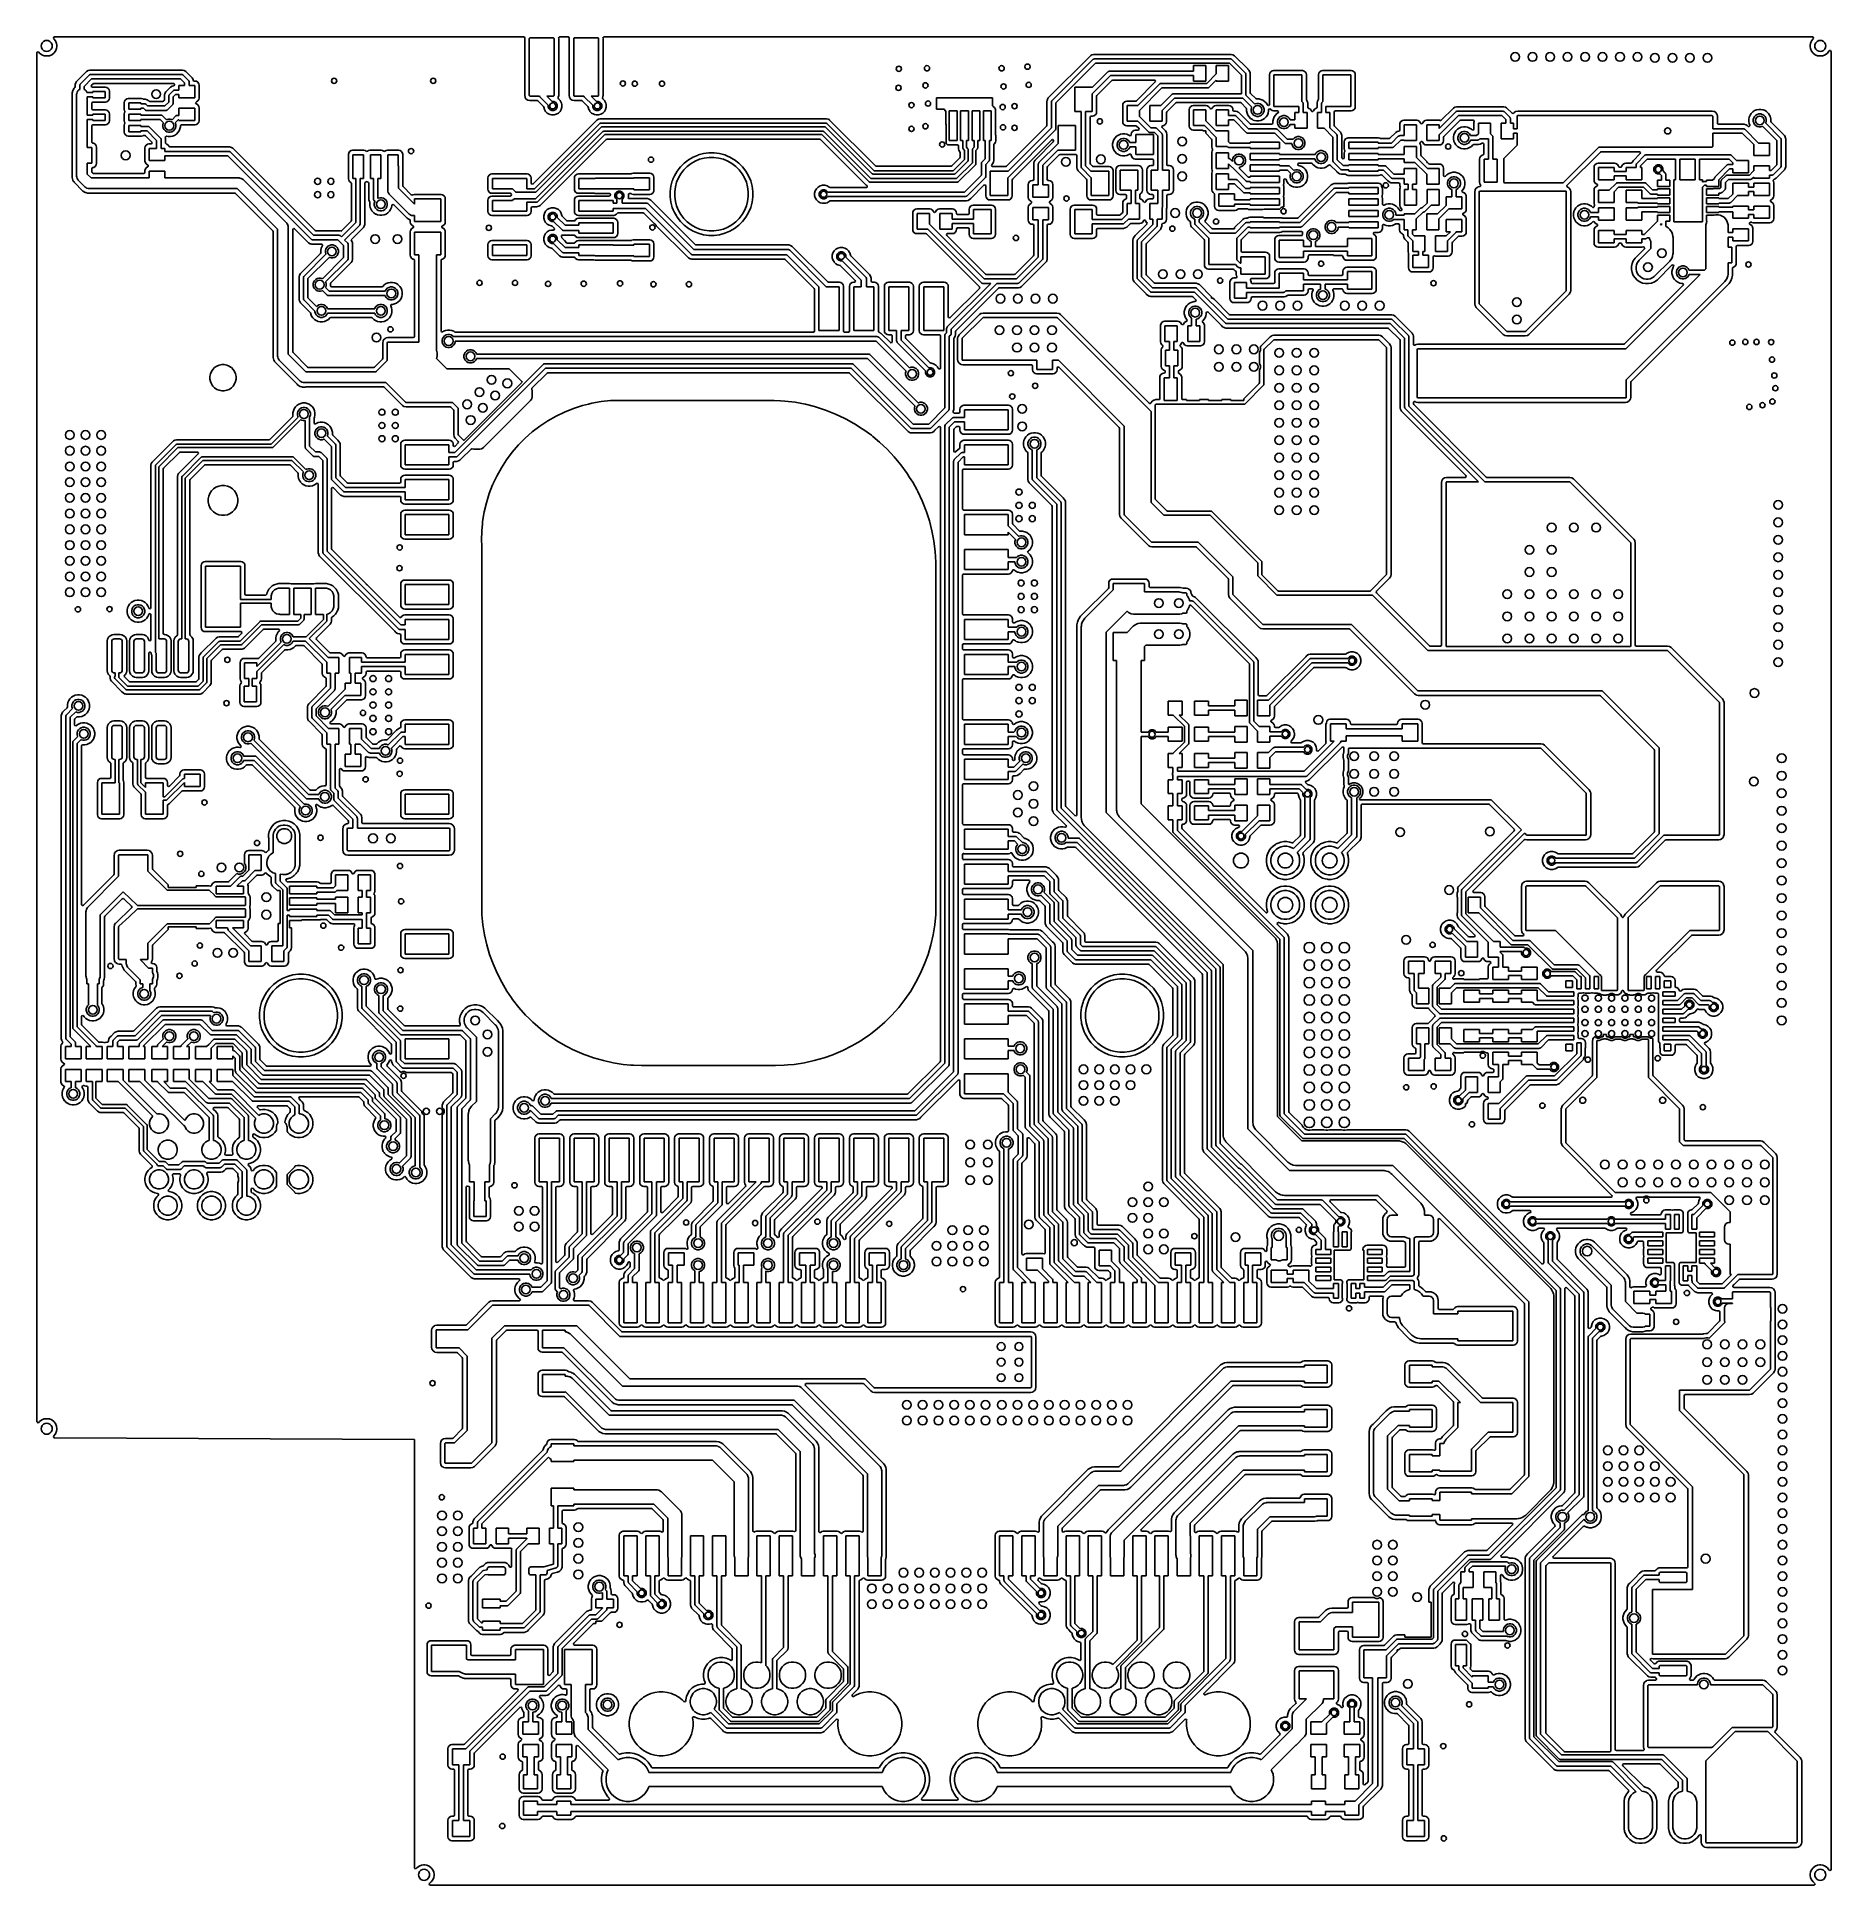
# Model space of a CAD drawing. Extents: x 97 to 200, y -158 to -52.
import ezdxf

# ---------------------------------------------------------------- set-up
doc = ezdxf.new("R2010")
doc.units = 0
doc.layers.add('BLACK', color=7, linetype='CONTINUOUS')

msp = doc.modelspace()

# ---------------------------------------------------------------- linework, layer by layer
at = {"layer": 'BLACK', "linetype": 'CONTINUOUS'}
for p, q in [((97.4176, -52.6446), (97.428419, -52.562425)), ((97.428419, -52.726775), (97.4176, -52.6446)), ((97.428419, -52.562425), (97.475019, -52.462489)), ((97.475019, -52.826711), (97.428419, -52.726775)), ((97.475019, -52.462489), (97.552989, -52.384519)), ((97.552989, -52.904681), (97.475019, -52.826711)), ((97.552989, -52.384519), (97.652925, -52.337919)), ((97.652925, -52.337919), (97.7351, -52.3271)), ((97.7351, -52.3271), (97.817275, -52.337919)), ((97.817275, -52.337919), (97.917211, -52.384519)), ((97.917211, -52.384519), (97.995181, -52.462489)), ((97.995181, -52.826711), (97.917211, -52.904681)), ((97.995181, -52.462489), (98.041781, -52.562425)), ((98.041781, -52.726775), (97.995181, -52.826711)), ((98.041781, -52.562425), (98.0526, -52.6446)), ((98.0526, -52.6446), (98.041781, -52.726775)), ((98.123899, -52.1916), (98.142205, -52.147406)), ((98.141054, -52.233016), (98.123899, -52.1916)), ((98.140561, -52.233395), (98.141054, -52.233016)), ((98.141974, -52.235236), (98.140561, -52.233395)), ((98.142205, -52.235794), (98.141974, -52.235236)), ((98.142205, -52.147406), (98.186399, -52.1291)), ((98.14305, -52.236639), (98.142205, -52.235794)), ((98.143054, -52.236644), (98.14305, -52.236639)), ((98.143055, -52.236645), (98.143054, -52.236644)), ((98.234741, -52.356132), (98.143055, -52.236645)), ((98.186399, -52.1291), (111.740538, -52.1291)), ((98.292377, -52.495278), (98.234741, -52.356132)), ((98.234741, -52.933068), (98.292377, -52.793922)), ((98.3071, -52.607108), (98.292377, -52.495278)), ((98.292377, -52.793922), (98.3071, -52.682092)), ((98.3071, -52.682092), (98.3071, -52.607108)), ((111.740538, -52.1291), (125.02822, -52.1291)), ((125.02822, -52.1291), (125.072414, -52.147406)), ((125.072414, -52.147406), (125.09072, -52.1916)), ((125.089519, -52.203794), (125.0854, -52.2245)), ((125.0854, -52.2245), (125.0854, -55.4777)), ((125.09072, -52.1916), (125.089519, -52.203794)), ((125.3449, -52.2245), (125.355766, -52.198266)), ((125.3449, -55.4777), (125.3449, -52.2245)), ((125.355766, -52.198266), (125.382, -52.1874)), ((125.382, -52.1874), (126.7302, -52.1874)), ((126.7302, -52.1874), (126.756434, -52.198266)), ((126.756434, -52.198266), (126.7673, -52.2245)), ((126.7673, -52.2245), (126.7673, -55.4777)), ((127.022681, -52.203793), (127.032013, -52.156877)), ((127.0268, -52.2245), (127.022681, -52.203793)), ((127.0268, -55.4777), (127.0268, -52.2245)), ((127.032013, -52.156877), (127.071786, -52.130301)), ((127.071786, -52.130301), (127.08398, -52.1291)), ((127.08398, -52.1291), (127.56822, -52.1291)), ((127.56822, -52.1291), (127.612414, -52.147406)), ((127.612414, -52.147406), (127.63072, -52.1916)), ((127.629519, -52.203794), (127.6254, -52.2245)), ((127.6254, -52.2245), (127.6254, -55.4777)), ((127.63072, -52.1916), (127.629519, -52.203794)), ((127.8849, -52.2245), (127.895766, -52.198266)), ((127.8849, -55.4777), (127.8849, -52.2245)), ((127.895766, -52.198266), (127.922, -52.1874)), ((127.922, -52.1874), (129.2702, -52.1874)), ((129.2702, -52.1874), (129.296434, -52.198266)), ((129.296434, -52.198266), (129.3073, -52.2245)), ((129.3073, -52.2245), (129.3073, -55.4777)), ((129.562681, -52.203793), (129.572013, -52.156877)), ((129.5668, -52.2245), (129.562681, -52.203793)), ((129.5668, -55.4777), (129.5668, -52.2245)), ((129.572013, -52.156877), (129.611786, -52.130301)), ((129.611786, -52.130301), (129.62398, -52.1291)), ((129.62398, -52.1291), (198.756801, -52.1291)), ((198.650821, -52.495284), (198.6361, -52.607103)), ((198.6361, -52.607103), (198.6361, -52.682096)), ((198.6361, -52.682096), (198.650821, -52.793915)), ((198.650822, -52.495281), (198.650821, -52.495284)), ((198.650821, -52.793915), (198.650822, -52.793918)), ((198.708459, -52.356132), (198.650822, -52.495281)), ((198.650822, -52.793918), (198.650823, -52.793922)), ((198.650823, -52.793922), (198.708459, -52.933068)), ((198.800149, -52.236639), (198.708459, -52.356132)), ((198.756801, -52.1291), (198.800995, -52.147406)), ((198.800995, -52.235794), (198.800149, -52.236639)), ((198.800995, -52.147406), (198.819301, -52.1916)), ((198.801225, -52.235236), (198.800995, -52.235794)), ((198.802639, -52.233395), (198.801225, -52.235236)), ((198.819301, -52.1916), (198.802145, -52.233016)), ((198.802145, -52.233016), (198.802639, -52.233395)), ((198.8906, -52.6446), (198.901419, -52.562425)), ((198.901419, -52.726775), (198.8906, -52.6446)), ((198.901419, -52.562425), (198.948019, -52.462489)), ((198.948019, -52.826711), (198.901419, -52.726775)), ((198.948019, -52.462489), (199.025989, -52.384519)), ((199.025989, -52.904681), (198.948019, -52.826711)), ((199.025989, -52.384519), (199.125925, -52.337919)), ((199.125925, -52.337919), (199.2081, -52.3271)), ((199.2081, -52.3271), (199.290275, -52.337919)), ((199.290275, -52.337919), (199.390211, -52.384519)), ((199.390211, -52.384519), (199.468181, -52.462489)), ((199.468181, -52.826711), (199.390211, -52.904681)), ((199.468181, -52.462489), (199.514781, -52.562425)), ((199.514781, -52.726775), (199.468181, -52.826711)), ((199.514781, -52.562425), (199.5256, -52.6446)), ((199.5256, -52.6446), (199.514781, -52.726775)), ((97.1766, -53.04048), (97.194906, -52.996286)), ((97.1766, -55.329962), (97.1766, -53.04048)), ((97.194906, -52.996286), (97.2391, -52.97798)), ((97.2391, -52.97798), (97.283294, -52.996286)), ((97.283294, -52.996286), (97.288683, -53.002431)), ((97.288683, -53.002431), (97.327145, -53.052555)), ((97.327145, -53.052555), (97.446632, -53.144241)), ((97.446632, -53.144241), (97.585778, -53.201877)), ((97.652925, -52.951281), (97.552989, -52.904681)), ((97.585778, -53.201877), (97.585782, -53.201877)), ((97.585782, -53.201877), (97.585784, -53.201878)), ((97.585784, -53.201878), (97.604364, -53.204324)), ((97.604364, -53.204324), (97.697608, -53.2166)), ((97.7351, -52.9621), (97.652925, -52.951281)), ((97.697608, -53.2166), (97.697614, -53.2166)), ((97.697614, -53.2166), (97.772586, -53.2166)), ((97.817275, -52.951281), (97.7351, -52.9621)), ((97.772586, -53.2166), (97.772592, -53.2166)), ((97.772592, -53.2166), (97.868524, -53.203969)), ((97.917211, -52.904681), (97.817275, -52.951281)), ((97.868524, -53.203969), (97.884415, -53.201878)), ((97.884415, -53.201878), (97.884415, -53.201877)), ((97.884415, -53.201877), (97.884422, -53.201877)), ((97.884422, -53.201877), (98.023568, -53.144241)), ((98.023568, -53.144241), (98.143055, -53.052555)), ((98.143055, -53.052555), (98.234741, -52.933068)), ((157.45164, -53.204323), (155.041828, -55.614135)), ((155.257297, -55.758585), (157.596084, -53.419797)), ((157.738493, -53.6366), (155.4741, -55.900993)), ((157.455876, -53.201877), (157.45164, -53.204323)), ((157.455878, -53.201877), (157.455876, -53.201877)), ((157.480462, -53.187683), (157.455878, -53.201877)), ((157.538633, -53.154098), (157.480462, -53.187683)), ((157.538635, -53.154098), (157.538633, -53.154098)), ((157.635657, -53.1281), (157.538635, -53.154098)), ((157.596084, -53.419797), (157.615329, -53.404004)), ((157.615329, -53.404004), (157.61533, -53.404003)), ((157.61533, -53.404003), (157.642147, -53.392895)), ((157.635662, -53.1281), (157.635657, -53.1281)), ((165.506537, -53.1281), (157.635662, -53.1281)), ((157.642147, -53.392895), (157.66111, -53.38504)), ((157.66111, -53.38504), (157.661111, -53.38504)), ((157.661111, -53.38504), (157.685887, -53.3826)), ((157.685887, -53.3826), (165.456312, -53.3826)), ((165.403706, -53.6366), (157.738493, -53.6366)), ((163.3511, -54.0866), (163.3511, -53.7636)), ((163.3511, -53.7636), (164.0511, -53.7636)), ((164.0511, -53.7636), (164.0511, -54.6636)), ((164.6511, -54.243206), (164.6511, -53.7636)), ((164.6511, -53.7636), (165.3511, -53.7636)), ((165.3511, -53.7636), (165.3511, -54.6636)), ((166.0891, -54.321993), (165.403706, -53.6366)), ((165.456312, -53.3826), (165.481088, -53.38504)), ((165.481088, -53.38504), (165.481089, -53.38504)), ((165.481089, -53.38504), (165.500052, -53.392895)), ((165.500052, -53.392895), (165.526869, -53.404003)), ((165.506541, -53.1281), (165.506537, -53.1281)), ((165.603564, -53.154098), (165.506541, -53.1281)), ((165.526869, -53.404003), (165.52687, -53.404004)), ((165.52687, -53.404004), (165.546115, -53.419797)), ((165.546115, -53.419797), (166.305902, -54.179585)), ((165.603565, -53.154098), (165.603564, -53.154098)), ((165.603566, -53.154099), (165.603565, -53.154098)), ((165.686321, -53.201877), (165.603566, -53.154099)), ((165.686322, -53.201877), (165.686321, -53.201877)), ((165.690558, -53.204323), (165.686322, -53.201877)), ((165.690559, -53.204324), (165.690558, -53.204323)), ((166.448158, -53.961924), (165.690559, -53.204324)), ((198.708459, -52.933068), (198.800145, -53.052555)), ((198.800145, -53.052555), (198.919632, -53.144241)), ((198.919632, -53.144241), (199.058778, -53.201877)), ((199.125925, -52.951281), (199.025989, -52.904681)), ((199.058778, -53.201877), (199.058782, -53.201877)), ((199.058782, -53.201877), (199.058784, -53.201878)), ((199.058784, -53.201878), (199.077364, -53.204324)), ((199.077364, -53.204324), (199.170608, -53.2166)), ((199.2081, -52.9621), (199.125925, -52.951281)), ((199.170608, -53.2166), (199.170614, -53.2166)), ((199.170614, -53.2166), (199.245586, -53.2166)), ((199.290275, -52.951281), (199.2081, -52.9621)), ((199.245586, -53.2166), (199.245592, -53.2166)), ((199.245592, -53.2166), (199.341524, -53.203969)), ((199.390211, -52.904681), (199.290275, -52.951281)), ((199.341524, -53.203969), (199.357415, -53.201878)), ((199.357415, -53.201878), (199.357415, -53.201877)), ((199.357415, -53.201877), (199.357422, -53.201877)), ((199.357422, -53.201877), (199.496568, -53.144241)), ((199.496568, -53.144241), (199.616055, -53.052555)), ((199.616055, -53.052555), (199.707741, -52.933068)), ((199.707741, -52.933068), (199.707743, -52.933062)), ((199.707743, -52.933062), (199.708973, -52.930934)), ((199.708973, -52.930934), (199.709957, -52.930178)), ((199.709957, -52.930178), (199.710234, -52.929818)), ((199.710234, -52.929818), (199.71033, -52.929892)), ((199.71033, -52.929892), (199.746923, -52.901813)), ((199.746923, -52.901813), (199.794349, -52.908056)), ((199.794349, -52.908056), (199.82347, -52.946006)), ((199.82347, -52.946006), (199.8256, -52.962183)), ((199.8256, -52.962183), (199.8256, -156.975016)), ((99.3696, -54.968242), (99.351294, -55.012436)), ((99.395598, -54.756348), (99.3696, -54.85337)), ((99.3696, -54.85337), (99.3696, -54.968242)), ((99.445825, -54.669351), (99.395598, -54.756346)), ((99.395598, -54.756346), (99.395598, -54.756348)), ((99.516853, -54.598324), (99.445825, -54.669351)), ((100.016847, -54.098328), (99.516853, -54.598324)), ((99.6241, -54.9036), (99.62654, -54.878824)), ((99.6241, -55.127982), (99.6241, -54.9036)), ((99.62654, -54.878824), (99.628747, -54.873497)), ((99.628747, -54.873497), (99.639363, -54.847867)), ((99.639363, -54.847867), (99.645503, -54.833043)), ((99.645503, -54.833043), (99.645504, -54.833042)), ((99.645504, -54.833042), (99.661297, -54.813797)), ((99.661297, -54.813797), (100.161298, -54.313797)), ((100.303705, -54.5306), (99.8781, -54.956205)), ((99.8781, -54.956205), (99.8781, -55.127982)), ((100.016851, -54.098325), (100.016847, -54.098328)), ((100.103847, -54.048097), (100.016851, -54.098325)), ((100.103849, -54.048097), (100.103847, -54.048097)), ((100.20087, -54.022099), (100.103849, -54.048097)), ((100.161298, -54.313797), (100.180542, -54.298003)), ((100.180542, -54.298003), (100.226323, -54.27904)), ((100.200875, -54.022099), (100.20087, -54.022099)), ((100.301325, -54.022099), (100.200875, -54.022099)), ((100.226323, -54.27904), (100.226324, -54.27904)), ((100.226324, -54.27904), (100.2511, -54.2766)), ((100.2511, -54.2766), (105.4511, -54.2766)), ((100.283595, -54.942925), (100.297492, -54.897153)), ((100.306135, -54.985118), (100.283595, -54.942925)), ((100.297492, -54.897153), (100.301592, -54.89263)), ((100.30515, -54.022099), (100.301325, -54.022099)), ((100.301592, -54.89263), (100.390817, -54.803406)), ((105.398494, -54.5306), (100.303705, -54.5306)), ((100.305166, -54.0221), (100.30515, -54.022099)), ((105.501325, -54.0221), (100.305166, -54.0221)), ((100.347964, -54.997817), (100.306135, -54.985118)), ((100.390817, -54.803406), (100.435011, -54.7851)), ((100.435011, -54.7851), (104.989029, -54.7851)), ((104.903847, -54.948097), (104.816851, -54.998325)), ((104.903849, -54.948097), (104.903847, -54.948097)), ((105.00248, -54.921668), (104.903849, -54.948097)), ((104.989029, -54.7851), (105.033223, -54.803406)), ((105.021021, -54.913268), (105.00248, -54.921668)), ((105.047601, -54.873497), (105.021021, -54.913268)), ((105.033223, -54.803406), (105.051529, -54.8476)), ((105.049096, -54.86598), (105.047601, -54.873497)), ((105.050327, -54.859793), (105.049096, -54.86598)), ((105.051529, -54.8476), (105.050327, -54.859793)), ((105.3011, -55.1766), (105.3011, -54.9036)), ((105.3011, -54.9036), (105.6241, -54.9036)), ((105.6241, -54.756206), (105.398494, -54.5306)), ((105.4511, -54.2766), (105.475876, -54.27904)), ((105.475876, -54.27904), (105.475877, -54.27904)), ((105.475877, -54.27904), (105.48823, -54.284157)), ((105.48823, -54.284157), (105.521657, -54.298003)), ((105.501329, -54.0221), (105.501325, -54.0221)), ((105.598352, -54.048098), (105.501329, -54.0221)), ((105.521657, -54.298003), (105.521658, -54.298004)), ((105.521658, -54.298004), (105.540903, -54.313797)), ((105.540903, -54.313797), (105.840903, -54.613797)), ((105.598353, -54.048098), (105.598352, -54.048098)), ((105.598354, -54.048099), (105.598353, -54.048098)), ((105.685347, -54.098324), (105.598354, -54.048099)), ((105.6241, -54.9036), (105.6241, -54.756206)), ((105.985347, -54.398324), (105.685347, -54.098324)), ((105.840903, -54.613797), (105.856696, -54.633042)), ((105.856696, -54.633042), (105.856697, -54.633043)), ((105.856697, -54.633043), (105.87566, -54.678824)), ((105.87566, -54.678824), (105.8781, -54.7036)), ((105.8781, -54.7036), (105.8781, -54.9036)), ((105.8781, -54.9036), (106.2011, -54.9036)), ((106.056376, -54.469353), (105.985347, -54.398324)), ((106.106601, -54.556346), (106.056376, -54.469353)), ((106.106602, -54.556349), (106.106601, -54.556346)), ((106.119042, -54.602776), (106.106602, -54.556349)), ((106.135218, -54.630794), (106.119042, -54.602776)), ((106.179412, -54.6491), (106.135218, -54.630794)), ((106.226167, -54.6491), (106.179412, -54.6491)), ((106.2011, -54.9036), (106.2011, -55.6036)), ((106.3004, -54.663865), (106.226167, -54.6491)), ((106.300402, -54.663866), (106.3004, -54.663865)), ((106.384584, -54.720115), (106.300402, -54.663866)), ((106.440237, -54.803406), (106.384584, -54.720115)), ((106.440834, -54.804299), (106.440237, -54.803406)), ((106.455599, -54.878534), (106.440834, -54.804299)), ((106.4556, -55.628667), (106.455599, -54.878534)), ((157.5511, -55.023994), (158.451297, -54.123798)), ((158.593705, -54.3406), (157.5511, -55.383205)), ((157.823904, -55.470317), (158.680817, -54.613406)), ((158.451297, -54.123798), (158.470542, -54.108004)), ((158.470542, -54.108004), (158.470543, -54.108003)), ((158.470543, -54.108003), (158.497648, -54.096776)), ((158.497648, -54.096776), (158.516323, -54.08904)), ((158.516323, -54.08904), (158.516324, -54.08904)), ((158.516324, -54.08904), (158.5411, -54.0866)), ((158.5411, -54.0866), (163.3511, -54.0866)), ((163.3511, -54.3406), (158.593705, -54.3406)), ((158.680817, -54.613406), (158.725011, -54.5951)), ((158.725011, -54.5951), (161.119189, -54.5951)), ((161.163383, -54.701794), (160.084381, -55.780794)), ((160.171494, -56.0536), (161.397298, -54.827797)), ((161.119189, -54.5951), (161.163383, -54.613406)), ((161.163383, -54.613406), (161.181689, -54.6576)), ((161.181689, -54.6576), (161.163383, -54.701794)), ((161.397298, -54.827797), (161.416542, -54.812003)), ((161.416542, -54.812003), (161.462323, -54.79304)), ((161.462323, -54.79304), (161.462324, -54.79304)), ((161.462324, -54.79304), (161.4871, -54.7906)), ((161.4871, -54.7906), (164.103706, -54.7906)), ((163.3511, -54.6636), (163.3511, -54.3406)), ((164.0511, -54.6636), (163.3511, -54.6636)), ((164.103706, -54.7906), (164.6511, -54.243206)), ((164.6511, -54.602417), (164.246115, -55.007403)), ((164.6511, -54.6636), (164.6511, -54.602417)), ((165.3511, -54.6636), (164.6511, -54.6636)), ((166.0891, -55.3766), (166.0891, -54.321993)), ((166.305902, -54.179585), (166.321696, -54.19883)), ((166.321696, -54.19883), (166.321697, -54.198831)), ((166.321697, -54.198831), (166.34066, -54.244612)), ((166.34066, -54.244612), (166.3431, -54.269388)), ((166.3431, -54.269388), (166.3431, -55.450994)), ((166.448169, -53.961934), (166.448158, -53.961924)), ((166.450347, -53.964112), (166.448169, -53.961934)), ((166.521376, -54.035141), (166.450347, -53.964112)), ((166.571601, -54.122134), (166.521376, -54.035141)), ((166.587511, -54.181513), (166.571601, -54.122134)), ((166.597599, -54.219158), (166.587511, -54.181513)), ((166.5976, -54.219164), (166.597599, -54.219158)), ((166.5976, -55.319689), (166.5976, -54.219164)), ((167.711365, -54.204299), (167.6966, -54.278532)), ((167.6966, -54.278532), (167.6966, -55.987303)), ((167.711366, -54.204297), (167.711365, -54.204299)), ((167.767615, -54.120115), (167.711366, -54.204297)), ((167.851796, -54.063867), (167.767615, -54.120115)), ((167.8518, -54.063865), (167.851796, -54.063867)), ((167.926031, -54.049101), (167.8518, -54.063865)), ((167.926035, -54.0491), (167.926031, -54.049101)), ((169.576167, -54.0491), (167.926035, -54.0491)), ((167.9511, -56.1036), (167.9511, -54.3036)), ((167.9511, -54.3036), (169.5511, -54.3036)), ((169.5511, -54.3036), (169.5511, -55.823994)), ((169.6504, -54.063865), (169.576167, -54.0491)), ((169.650402, -54.063866), (169.6504, -54.063865)), ((169.734584, -54.120115), (169.650402, -54.063866)), ((169.735934, -54.122136), (169.734584, -54.120115)), ((169.790834, -54.204299), (169.735934, -54.122136)), ((169.805599, -54.278533), (169.790834, -54.204299)), ((169.805599, -54.278535), (169.805599, -54.278533)), ((169.805599, -55.70126), (169.805599, -54.278535)), ((170.511365, -54.204299), (170.4966, -54.278532)), ((170.4966, -54.278532), (170.4966, -55.701261)), ((170.511366, -54.204297), (170.511365, -54.204299)), ((170.567615, -54.120115), (170.511366, -54.204297)), ((170.651796, -54.063867), (170.567615, -54.120115)), ((170.6518, -54.063865), (170.651796, -54.063867)), ((170.726031, -54.049101), (170.6518, -54.063865)), ((170.726035, -54.0491), (170.726031, -54.049101)), ((172.376167, -54.0491), (170.726035, -54.0491)), ((170.7511, -55.823994), (170.7511, -54.3036)), ((170.7511, -54.3036), (172.3511, -54.3036)), ((172.3511, -54.3036), (172.3511, -56.1036)), ((172.4504, -54.063865), (172.376167, -54.0491)), ((172.450402, -54.063866), (172.4504, -54.063865)), ((172.534584, -54.120115), (172.450402, -54.063866)), ((172.535934, -54.122136), (172.534584, -54.120115)), ((172.590834, -54.204299), (172.535934, -54.122136)), ((172.605599, -54.278534), (172.590834, -54.204299)), ((172.6056, -56.128667), (172.605599, -54.278534)), ((97.1766, -71.55368), (97.1766, -55.329962)), ((99.229915, -55.18772), (99.1918, -55.329962)), ((99.1918, -55.329962), (99.1918, -60.177237)), ((99.30355, -55.06018), (99.229915, -55.187718)), ((99.229915, -55.187718), (99.229915, -55.18772)), ((99.303553, -55.060176), (99.30355, -55.06018)), ((99.351294, -55.012436), (99.303553, -55.060176)), ((99.4463, -55.4036), (99.448908, -55.363816)), ((99.4463, -59.1266), (99.4463, -55.4036)), ((99.448908, -55.363816), (99.469502, -55.286958)), ((99.469502, -55.286958), (99.509286, -55.21805)), ((99.509286, -55.21805), (99.56555, -55.161786)), ((99.56555, -55.161786), (99.6241, -55.127982)), ((99.8781, -55.127982), (99.93665, -55.161786)), ((99.93665, -55.161786), (99.992914, -55.21805)), ((99.992914, -55.21805), (100.032698, -55.286958)), ((100.032698, -55.286958), (100.036621, -55.3016)), ((100.036621, -55.3016), (100.3761, -55.3016)), ((100.3761, -55.5556), (100.0559, -55.5556)), ((100.0559, -55.5556), (100.0559, -56.6016)), ((100.3104, -55.920599), (100.328706, -55.876405)), ((100.3104, -56.2366), (100.3104, -55.920599)), ((100.328706, -55.876405), (100.372897, -55.858099)), ((100.347964, -54.999101), (100.347964, -54.997817)), ((101.101167, -54.9991), (100.347964, -54.999101)), ((100.372897, -55.858099), (101.101166, -55.858099)), ((100.3761, -55.3016), (100.3761, -55.2536)), ((100.3761, -55.2536), (101.0761, -55.2536)), ((100.3761, -55.6036), (100.3761, -55.5556)), ((101.0761, -55.6036), (100.3761, -55.6036)), ((101.0761, -55.2536), (101.0761, -55.6036)), ((101.101166, -55.858099), (101.175401, -55.843334)), ((101.1754, -55.013865), (101.101167, -54.9991)), ((101.175402, -55.013866), (101.1754, -55.013865)), ((101.175401, -55.843334), (101.259584, -55.787084)), ((101.259584, -55.070115), (101.175402, -55.013866)), ((101.294319, -55.1221), (101.259584, -55.070115)), ((101.259584, -55.787084), (101.315834, -55.702901)), ((101.315834, -55.154299), (101.294319, -55.1221)), ((101.330599, -55.228534), (101.315834, -55.154299)), ((101.315834, -55.702901), (101.3306, -55.628667)), ((101.3306, -55.628667), (101.330599, -55.228534)), ((102.186365, -55.804299), (102.1716, -55.878532)), ((102.1716, -55.878532), (102.1716, -56.278664)), ((102.186366, -55.804297), (102.186365, -55.804299)), ((102.242615, -55.720115), (102.186366, -55.804297)), ((102.326796, -55.663867), (102.242615, -55.720115)), ((102.3268, -55.663865), (102.326796, -55.663867)), ((102.401031, -55.649101), (102.3268, -55.663865)), ((102.401035, -55.6491), (102.401031, -55.649101)), ((103.151167, -55.6491), (102.401035, -55.6491)), ((102.4261, -56.2536), (102.4261, -55.9036)), ((102.4261, -55.9036), (103.1261, -55.9036)), ((103.1261, -55.9036), (103.1261, -55.9516)), ((103.1261, -55.9516), (103.3261, -55.9516)), ((103.2254, -55.663865), (103.151167, -55.6491)), ((103.225401, -55.663866), (103.2254, -55.663865)), ((103.259376, -55.686567), (103.225401, -55.663866)), ((103.294098, -55.6971), (103.259376, -55.686567)), ((103.376325, -55.6971), (103.294098, -55.6971)), ((103.3261, -55.9516), (103.350876, -55.95404)), ((103.350876, -55.95404), (103.350877, -55.95404)), ((103.350877, -55.95404), (103.368913, -55.961511)), ((103.368913, -55.961511), (103.396657, -55.973003)), ((103.376329, -55.6971), (103.376325, -55.6971)), ((103.473352, -55.723098), (103.376329, -55.6971)), ((103.396657, -55.973003), (103.396658, -55.973004)), ((103.396658, -55.973004), (103.415903, -55.988797)), ((103.415903, -55.988797), (103.503705, -56.0766)), ((103.473353, -55.723098), (103.473352, -55.723098)), ((103.473354, -55.723099), (103.473353, -55.723098)), ((103.544545, -55.764201), (103.473354, -55.723099)), ((103.544546, -55.764201), (103.544545, -55.7642)), ((103.544545, -55.7642), (103.544545, -55.764201)), ((103.560344, -55.773321), (103.544546, -55.764201)), ((103.590817, -55.803794), (103.560344, -55.773321)), ((103.635011, -55.8221), (103.590817, -55.803794)), ((104.367189, -55.8221), (103.635011, -55.8221)), ((104.411383, -55.803794), (104.367189, -55.8221)), ((104.451294, -55.763883), (104.411383, -55.803794)), ((104.4696, -55.719689), (104.451294, -55.763883)), ((104.495598, -55.356348), (104.4696, -55.45337)), ((104.4696, -55.45337), (104.4696, -55.719689)), ((104.545825, -55.269351), (104.495598, -55.356346)), ((104.495598, -55.356346), (104.495598, -55.356348)), ((104.498494, -56.0766), (104.7241, -55.850994)), ((104.616853, -55.198324), (104.545825, -55.269351)), ((104.816847, -54.998328), (104.616853, -55.198324)), ((104.940903, -55.993403), (104.640903, -56.293403)), ((104.7241, -55.5036), (104.72654, -55.478824)), ((104.7241, -55.850994), (104.7241, -55.5036)), ((104.72654, -55.478824), (104.727006, -55.4777)), ((104.727006, -55.4777), (104.734395, -55.45986)), ((104.734395, -55.45986), (104.745503, -55.433043)), ((104.745503, -55.433043), (104.745504, -55.433042)), ((104.745504, -55.433042), (104.761297, -55.413797)), ((104.761297, -55.413797), (104.961298, -55.213797)), ((104.816851, -54.998325), (104.816847, -54.998328)), ((104.956696, -55.974158), (104.940903, -55.993403)), ((104.956697, -55.974157), (104.956696, -55.974158)), ((104.974104, -55.932133), (104.956697, -55.974157)), ((104.961298, -55.213797), (104.980542, -55.198003)), ((104.97566, -55.928377), (104.974104, -55.932133)), ((104.9781, -55.9036), (104.97566, -55.928376)), ((104.97566, -55.928376), (104.97566, -55.928377)), ((105.103705, -55.4306), (104.9781, -55.556205)), ((104.9781, -55.556205), (104.9781, -55.9036)), ((104.980542, -55.198003), (105.026323, -55.17904)), ((105.026323, -55.17904), (105.026324, -55.17904)), ((105.026324, -55.17904), (105.0511, -55.1766)), ((105.0511, -55.1766), (105.3011, -55.1766)), ((105.3011, -55.4306), (105.103705, -55.4306)), ((105.3011, -55.6036), (105.3011, -55.4306)), ((106.2011, -55.6036), (105.3011, -55.6036)), ((106.256497, -55.891356), (106.283105, -55.851604)), ((106.265791, -55.93828), (106.256497, -55.891356)), ((106.29597, -55.95848), (106.265791, -55.93828)), ((106.283105, -55.851604), (106.295112, -55.846644)), ((106.294715, -55.961511), (106.29597, -55.95848)), ((106.300402, -55.963866), (106.294715, -55.961511)), ((106.294716, -55.845688), (106.300395, -55.843335)), ((106.295112, -55.846644), (106.294716, -55.845688)), ((106.300395, -55.843335), (106.300401, -55.843334)), ((106.300401, -55.843334), (106.384584, -55.787084)), ((106.384584, -56.020115), (106.300402, -55.963866)), ((106.384584, -55.787084), (106.440834, -55.702901)), ((106.422202, -56.076414), (106.384584, -56.020115)), ((106.440834, -55.702901), (106.4556, -55.628667)), ((125.0854, -55.4777), (125.105152, -55.577003)), ((125.105152, -55.577003), (125.116015, -55.60323)), ((125.116015, -55.60323), (125.116021, -55.603245)), ((125.116021, -55.603245), (125.116023, -55.603247)), ((125.116023, -55.603247), (125.172275, -55.687431)), ((125.172275, -55.687431), (125.256463, -55.743682)), ((125.256463, -55.743682), (125.282697, -55.754548)), ((125.282697, -55.754548), (125.382, -55.7743)), ((125.355766, -55.503934), (125.3449, -55.4777)), ((125.382, -55.5148), (125.355766, -55.503934)), ((125.925876, -55.5148), (125.382, -55.5148)), ((125.382, -55.7743), (125.790468, -55.7743)), ((125.790468, -55.7743), (125.834662, -55.792606)), ((125.834662, -55.792606), (126.158736, -56.116679)), ((125.929384, -55.523269), (125.925876, -55.5148)), ((125.948337, -55.546363), (125.929384, -55.523269)), ((126.433644, -56.03167), (125.948337, -55.546363)), ((126.7302, -55.5148), (126.347826, -55.5148)), ((126.347826, -55.5148), (126.64917, -55.816144)), ((126.433644, -56.124811), (126.433644, -56.03167)), ((126.64917, -55.816144), (126.742311, -55.816144)), ((126.756434, -55.503934), (126.7302, -55.5148)), ((126.742311, -55.816144), (126.836937, -55.855339)), ((126.7673, -55.4777), (126.756434, -55.503934)), ((126.836937, -55.855339), (126.909361, -55.927763)), ((126.909361, -55.927763), (126.948556, -56.022389)), ((126.948556, -56.022389), (126.948556, -56.124811)), ((126.994431, -55.619894), (126.999188, -55.595979)), ((127.012737, -55.664088), (126.994431, -55.619894)), ((126.999188, -55.595979), (127.007048, -55.577003)), ((127.007048, -55.577003), (127.0268, -55.4777)), ((127.104798, -55.756149), (127.012737, -55.664088)), ((127.104801, -55.756153), (127.104798, -55.756149)), ((127.104803, -55.756155), (127.104801, -55.756153)), ((127.172867, -55.874046), (127.104803, -55.756155)), ((127.180726, -55.903376), (127.172867, -55.874046)), ((127.208067, -56.005414), (127.180726, -55.903376)), ((127.2081, -56.005536), (127.208067, -56.005414)), ((127.2081, -56.141664), (127.2081, -56.005536)), ((127.6254, -55.4777), (127.645152, -55.577003)), ((127.645152, -55.577003), (127.656015, -55.60323)), ((127.656015, -55.60323), (127.656021, -55.603245)), ((127.656021, -55.603245), (127.656023, -55.603247)), ((127.656023, -55.603247), (127.712275, -55.687431)), ((127.712275, -55.687431), (127.796463, -55.743682)), ((127.796463, -55.743682), (127.822697, -55.754548)), ((127.822697, -55.754548), (127.922, -55.7743)), ((127.895766, -55.503934), (127.8849, -55.4777)), ((127.922, -55.5148), (127.895766, -55.503934)), ((128.465876, -55.5148), (127.922, -55.5148)), ((127.922, -55.7743), (128.330468, -55.7743)), ((128.330468, -55.7743), (128.374662, -55.792606)), ((128.374662, -55.792606), (128.698736, -56.116679)), ((128.469384, -55.523269), (128.465876, -55.5148)), ((128.488337, -55.546363), (128.469384, -55.523269)), ((128.973644, -56.03167), (128.488337, -55.546363)), ((129.2702, -55.5148), (128.887826, -55.5148)), ((128.887826, -55.5148), (129.18917, -55.816144)), ((128.973644, -56.124811), (128.973644, -56.03167)), ((129.18917, -55.816144), (129.282311, -55.816144)), ((129.296434, -55.503934), (129.2702, -55.5148)), ((129.282311, -55.816144), (129.376937, -55.855339)), ((129.3073, -55.4777), (129.296434, -55.503934)), ((129.376937, -55.855339), (129.449361, -55.927763)), ((129.449361, -55.927763), (129.488556, -56.022389)), ((129.488556, -56.022389), (129.488556, -56.124811)), ((129.534431, -55.619894), (129.539188, -55.595979)), ((129.552737, -55.664088), (129.534431, -55.619894)), ((129.539188, -55.595979), (129.547048, -55.577003)), ((129.547048, -55.577003), (129.559421, -55.5148)), ((129.644798, -55.756149), (129.552737, -55.664088)), ((129.559421, -55.5148), (129.5668, -55.4777)), ((129.644801, -55.756153), (129.644798, -55.756149)), ((129.644803, -55.756155), (129.644801, -55.756153)), ((129.712867, -55.874046), (129.644803, -55.756155)), ((129.720726, -55.903376), (129.712867, -55.874046)), ((129.748067, -56.005414), (129.720726, -55.903376)), ((129.7481, -56.005536), (129.748067, -56.005414)), ((129.7481, -56.141664), (129.7481, -56.005536)), ((151.8511, -55.6036), (148.6511, -55.6036)), ((148.6511, -55.6036), (148.6511, -56.2536)), ((151.8511, -56.064221), (151.8511, -55.6036)), ((154.970254, -55.780794), (154.9656, -55.798161)), ((154.9656, -55.798161), (154.9656, -57.190688)), ((154.971994, -55.7743), (154.970254, -55.780794)), ((154.991598, -55.701135), (154.971994, -55.7743)), ((154.993928, -55.6971), (154.991598, -55.701135)), ((155.041825, -55.614139), (154.993928, -55.6971)), ((155.041828, -55.614135), (155.041825, -55.614139)), ((155.2201, -55.848388), (155.22254, -55.823612)), ((155.2201, -57.321994), (155.2201, -55.848388)), ((155.22254, -55.823612), (155.223153, -55.822133)), ((155.223153, -55.822133), (155.241503, -55.77783)), ((155.241503, -55.77783), (155.257297, -55.758585)), ((155.4741, -55.900993), (155.4741, -57.3746)), ((156.5511, -56.4036), (156.5511, -55.0036)), ((156.5511, -55.0036), (157.5511, -55.0036)), ((157.5511, -55.0036), (157.5511, -55.023994)), ((157.5511, -55.383205), (157.5511, -56.4036)), ((157.805599, -55.514509), (157.823904, -55.470317)), ((157.8056, -56.428667), (157.805599, -55.514509)), ((159.311365, -55.954299), (159.2966, -56.028532)), ((159.2966, -56.028532), (159.2966, -56.978664)), ((159.311366, -55.954297), (159.311365, -55.954299)), ((159.367615, -55.870115), (159.311366, -55.954297)), ((159.451796, -55.813867), (159.367615, -55.870115)), ((159.4518, -55.813865), (159.451796, -55.813867)), ((159.526031, -55.799101), (159.4518, -55.813865)), ((159.526035, -55.7991), (159.526031, -55.799101)), ((160.040187, -55.7991), (159.526035, -55.7991)), ((160.084381, -55.780794), (160.040187, -55.7991)), ((161.539705, -55.0446), (160.2511, -56.333205)), ((161.471494, -56.0536), (162.111298, -55.413797)), ((164.156312, -55.0446), (161.539705, -55.0446)), ((162.253705, -55.6306), (161.5511, -56.333205)), ((161.823904, -56.420317), (162.340816, -55.903406)), ((162.111298, -55.413797), (162.130542, -55.398003)), ((162.130542, -55.398003), (162.176323, -55.37904)), ((162.176323, -55.37904), (162.176324, -55.37904)), ((162.176324, -55.37904), (162.2011, -55.3766)), ((162.2011, -55.3766), (166.0891, -55.3766)), ((166.163494, -55.6306), (162.253705, -55.6306)), ((162.340816, -55.903406), (162.38501, -55.8851)), ((162.38501, -55.8851), (166.032189, -55.8851)), ((164.181088, -55.04216), (164.156312, -55.0446)), ((164.181089, -55.04216), (164.181088, -55.04216)), ((164.20608, -55.031808), (164.181089, -55.04216)), ((164.226869, -55.023197), (164.20608, -55.031808)), ((164.22687, -55.023196), (164.226869, -55.023197)), ((164.246115, -55.007403), (164.22687, -55.023196)), ((166.032189, -55.8851), (166.076383, -55.903406)), ((166.076383, -55.903406), (166.368294, -56.195317)), ((166.678189, -56.145294), (166.163494, -55.6306)), ((166.3431, -55.450994), (166.857794, -55.965689)), ((166.615906, -55.363883), (166.5976, -55.319689)), ((166.907817, -55.655794), (166.615906, -55.363883)), ((166.857794, -55.965689), (166.872594, -55.957145)), ((166.872594, -55.957145), (166.967153, -55.931808)), ((166.952011, -55.6741), (166.907817, -55.655794)), ((166.9541, -55.6741), (166.952011, -55.6741)), ((167.0781, -55.6741), (166.9541, -55.6741)), ((166.967153, -55.931808), (167.065047, -55.931808)), ((167.065047, -55.931808), (167.159606, -55.957145)), ((167.199718, -55.698291), (167.0781, -55.6741)), ((167.159606, -55.957145), (167.244386, -56.006092)), ((167.199725, -55.698293), (167.199718, -55.698291)), ((167.31428, -55.745744), (167.199725, -55.698293)), ((167.244386, -56.006092), (167.313608, -56.075314)), ((167.314282, -55.745745), (167.31428, -55.745744)), ((167.416234, -55.813867), (167.314282, -55.745745)), ((167.417383, -55.814635), (167.416234, -55.813867)), ((167.505065, -55.902317), (167.417383, -55.814635)), ((167.573956, -56.00542), (167.505065, -55.902317)), ((167.57636, -56.011224), (167.573956, -56.00542)), ((167.589906, -56.031497), (167.57636, -56.011224)), ((167.6341, -56.049803), (167.589906, -56.031497)), ((167.678294, -56.031497), (167.6341, -56.049803)), ((167.6966, -55.987303), (167.678294, -56.031497)), ((169.5511, -55.823994), (169.590902, -55.863797)), ((169.590902, -55.863797), (169.606696, -55.883042)), ((169.606696, -55.883042), (169.606697, -55.883043)), ((169.606697, -55.883043), (169.615212, -55.9036)), ((169.615212, -55.9036), (169.625474, -55.928376)), ((169.625474, -55.928376), (169.62566, -55.928824)), ((169.62566, -55.928824), (169.6281, -55.9536)), ((169.6281, -55.9536), (169.6281, -56.4536)), ((169.813971, -55.732509), (169.805599, -55.70126)), ((169.856601, -55.806346), (169.813971, -55.732509)), ((169.872511, -55.865725), (169.856601, -55.806346)), ((169.882599, -55.90337), (169.872511, -55.865725)), ((169.8826, -55.903376), (169.882599, -55.90337)), ((169.8826, -56.149086), (169.8826, -55.903376)), ((170.445598, -55.806348), (170.4196, -55.90337)), ((170.4196, -55.90337), (170.4196, -56.149087)), ((170.4456, -55.806343), (170.445598, -55.806348)), ((170.488227, -55.73251), (170.4456, -55.806343)), ((170.4966, -55.701261), (170.488227, -55.73251)), ((170.6741, -55.9536), (170.67654, -55.928824)), ((170.6741, -56.4536), (170.6741, -55.9536)), ((170.67654, -55.928824), (170.676726, -55.928376)), ((170.676726, -55.928376), (170.686988, -55.9036)), ((170.686988, -55.9036), (170.695503, -55.883043)), ((170.695503, -55.883043), (170.695504, -55.883042)), ((170.695504, -55.883042), (170.711297, -55.863797)), ((170.711297, -55.863797), (170.7511, -55.823994)), ((100.0559, -56.6016), (100.3761, -56.6016)), ((100.3761, -56.8556), (100.0559, -56.8556)), ((100.0559, -56.8556), (100.0559, -58.4536)), ((100.328706, -56.280794), (100.3104, -56.2366)), ((100.3729, -56.2991), (100.328706, -56.280794)), ((101.101167, -56.2991), (100.3729, -56.2991)), ((100.3761, -56.6016), (100.3761, -56.5536)), ((100.3761, -56.5536), (101.0761, -56.5536)), ((100.3761, -56.9036), (100.3761, -56.8556)), ((101.0761, -56.9036), (100.3761, -56.9036)), ((101.0761, -56.5536), (101.0761, -56.9036)), ((101.1754, -56.313865), (101.101167, -56.2991)), ((101.175402, -56.313866), (101.1754, -56.313865)), ((101.175401, -57.143334), (101.259584, -57.087084)), ((101.259584, -56.370115), (101.175402, -56.313866)), ((101.310118, -56.445744), (101.259584, -56.370115)), ((101.259584, -57.087084), (101.315834, -57.002901)), ((101.315834, -56.454299), (101.310118, -56.445744)), ((101.330599, -56.528534), (101.315834, -56.454299)), ((101.315834, -57.002901), (101.3306, -56.928667)), ((101.3306, -56.928667), (101.330599, -56.528534)), ((102.1716, -56.278664), (102.171601, -56.278668)), ((102.186365, -56.454299), (102.1716, -56.528532)), ((102.1716, -56.528532), (102.1716, -56.928664)), ((102.1716, -56.928664), (102.171601, -56.928668)), ((102.186365, -57.104299), (102.1716, -57.178532)), ((102.171601, -56.278668), (102.186365, -56.352899)), ((102.171601, -56.928668), (102.186365, -57.002899)), ((102.186365, -56.352899), (102.186368, -56.352907)), ((102.186367, -56.454294), (102.186365, -56.454299)), ((102.186365, -57.002899), (102.186368, -57.002907)), ((102.186367, -57.104294), (102.186365, -57.104299)), ((102.19704, -56.438322), (102.186367, -56.454294)), ((102.19704, -57.088322), (102.186367, -57.104294)), ((102.186368, -56.352907), (102.19704, -56.368878)), ((102.186368, -57.002907), (102.19704, -57.018878)), ((102.19704, -56.368878), (102.206372, -56.415794)), ((102.206372, -56.415794), (102.19704, -56.438322)), ((102.19704, -57.018878), (102.206372, -57.065794)), ((102.206372, -57.065794), (102.19704, -57.088322)), ((103.1261, -56.2536), (102.4261, -56.2536)), ((102.4261, -56.9036), (102.4261, -56.5536)), ((102.4261, -56.5536), (103.1261, -56.5536)), ((103.1261, -56.9036), (102.4261, -56.9036)), ((103.273494, -56.2056), (103.1261, -56.2056)), ((103.1261, -56.2056), (103.1261, -56.2536)), ((103.1261, -56.5536), (103.1261, -56.6016)), ((103.1261, -56.6016), (104.2761, -56.6016)), ((104.223494, -56.8556), (103.1261, -56.8556)), ((103.1261, -56.8556), (103.1261, -56.9036)), ((103.361298, -56.293403), (103.273494, -56.2056)), ((103.380542, -56.309197), (103.361298, -56.293403)), ((103.426323, -56.32816), (103.380542, -56.309197)), ((103.426324, -56.32816), (103.426323, -56.32816)), ((103.4511, -56.3306), (103.426324, -56.32816)), ((104.5511, -56.3306), (103.4511, -56.3306)), ((103.503705, -56.0766), (104.498494, -56.0766)), ((104.413189, -57.045294), (104.223494, -56.8556)), ((104.2761, -56.6016), (104.300876, -56.60404)), ((104.300876, -56.60404), (104.300877, -56.60404)), ((104.300877, -56.60404), (104.31984, -56.611895)), ((104.31984, -56.611895), (104.346657, -56.623003)), ((104.346657, -56.623003), (104.346658, -56.623004)), ((104.346658, -56.623004), (104.365903, -56.638797)), ((104.365903, -56.638797), (104.592794, -56.865689)), ((104.379308, -57.154653), (104.404645, -57.060094)), ((104.404645, -57.060094), (104.413189, -57.045294)), ((104.575876, -56.32816), (104.5511, -56.3306)), ((104.575877, -56.32816), (104.575876, -56.32816)), ((104.603357, -56.316777), (104.575877, -56.32816)), ((104.592794, -56.865689), (104.607594, -56.857145)), ((104.621657, -56.309197), (104.603357, -56.316777)), ((104.607594, -56.857145), (104.702153, -56.831808)), ((104.621658, -56.309196), (104.621657, -56.309197)), ((104.640903, -56.293403), (104.621658, -56.309196)), ((104.702153, -56.831808), (104.800047, -56.831808)), ((104.800047, -56.831808), (104.894606, -56.857145)), ((104.894606, -56.857145), (104.909405, -56.865689)), ((104.909405, -56.865689), (105.111297, -56.663798)), ((105.253705, -56.8806), (105.08901, -57.045294)), ((105.08901, -57.045294), (105.097555, -57.060094)), ((105.097555, -57.060094), (105.122892, -57.154653)), ((105.111297, -56.663798), (105.130542, -56.648004)), ((105.130542, -56.648004), (105.130543, -56.648003)), ((105.130543, -56.648003), (105.169641, -56.631808)), ((105.169641, -56.631808), (105.176323, -56.62904)), ((105.176323, -56.62904), (105.176324, -56.62904)), ((105.176324, -56.62904), (105.2011, -56.6266)), ((105.2011, -56.6266), (105.3011, -56.6266)), ((105.3011, -56.8806), (105.253705, -56.8806)), ((105.3011, -56.6266), (105.3011, -56.2036)), ((105.3011, -56.2036), (106.2011, -56.2036)), ((105.3011, -56.9036), (105.3011, -56.8806)), ((106.2011, -56.9036), (105.3011, -56.9036)), ((106.2011, -56.2036), (106.2011, -56.9036)), ((106.300401, -57.143334), (106.384584, -57.087084)), ((106.384584, -57.087084), (106.440834, -57.002901)), ((106.440834, -56.104299), (106.422202, -56.076414)), ((106.455599, -56.178534), (106.440834, -56.104299)), ((106.440834, -57.002901), (106.4556, -56.928667)), ((106.4556, -56.928667), (106.455599, -56.178534)), ((129.219133, -56.881329), (125.563269, -60.537194)), ((125.65038, -60.81), (129.366091, -57.094289)), ((126.158736, -56.116679), (126.174912, -56.144696)), ((126.174912, -56.144696), (126.209332, -56.273151)), ((126.209332, -56.273151), (126.209332, -56.273153)), ((126.209332, -56.273153), (126.212514, -56.278664)), ((126.212514, -56.278664), (126.262706, -56.3656)), ((126.262706, -56.3656), (126.277398, -56.391046)), ((126.277398, -56.391046), (126.277401, -56.39105)), ((126.277401, -56.39105), (126.373649, -56.487298)), ((126.373649, -56.487298), (126.373653, -56.487301)), ((126.373653, -56.487301), (126.373655, -56.487303)), ((126.373655, -56.487303), (126.491546, -56.555367)), ((126.472839, -56.219437), (126.433644, -56.124811)), ((126.545263, -56.291861), (126.472839, -56.219437)), ((126.491546, -56.555367), (126.540842, -56.568576)), ((126.540842, -56.568576), (126.623031, -56.590599)), ((126.639889, -56.331056), (126.545263, -56.291861)), ((126.623031, -56.590599), (126.623033, -56.590599)), ((126.623033, -56.590599), (126.623036, -56.5906)), ((126.623036, -56.5906), (126.623038, -56.5906)), ((126.623038, -56.5906), (126.759162, -56.5906)), ((126.742311, -56.331056), (126.639889, -56.331056)), ((126.836937, -56.291861), (126.742311, -56.331056)), ((126.759162, -56.5906), (126.759164, -56.5906)), ((126.759164, -56.5906), (126.890654, -56.555367)), ((126.909361, -56.219437), (126.836937, -56.291861)), ((126.890654, -56.555367), (127.008545, -56.487303)), ((126.948556, -56.124811), (126.909361, -56.219437)), ((127.008545, -56.487303), (127.104803, -56.391045)), ((127.104803, -56.391045), (127.172867, -56.273154)), ((127.172867, -56.273154), (127.2081, -56.141664)), ((128.698736, -56.116679), (128.714912, -56.144696)), ((128.714912, -56.144696), (128.749332, -56.273151)), ((128.749332, -56.273151), (128.749332, -56.273153)), ((128.749332, -56.273153), (128.752514, -56.278664)), ((128.752514, -56.278664), (128.802706, -56.3656)), ((128.802706, -56.3656), (128.817398, -56.391046)), ((128.817398, -56.391046), (128.817401, -56.39105)), ((128.817401, -56.39105), (128.913649, -56.487298)), ((128.913649, -56.487298), (128.913653, -56.487301)), ((128.913653, -56.487301), (128.913655, -56.487303)), ((128.913655, -56.487303), (129.031546, -56.555367)), ((129.012839, -56.219437), (128.973644, -56.124811)), ((129.085263, -56.291861), (129.012839, -56.219437)), ((129.031546, -56.555367), (129.080842, -56.568576)), ((129.080842, -56.568576), (129.163031, -56.590599)), ((129.179889, -56.331056), (129.085263, -56.291861)), ((129.163031, -56.590599), (129.163033, -56.590599)), ((129.163033, -56.590599), (129.163036, -56.5906)), ((129.163036, -56.5906), (129.163038, -56.5906)), ((129.163038, -56.5906), (129.299162, -56.5906)), ((129.282311, -56.331056), (129.179889, -56.331056)), ((129.257635, -56.859101), (129.219133, -56.881329)), ((129.29997, -56.834659), (129.257635, -56.859101)), ((129.376937, -56.291861), (129.282311, -56.331056)), ((129.299162, -56.5906), (129.299164, -56.5906)), ((129.299164, -56.5906), (129.430654, -56.555367)), ((129.299972, -56.834658), (129.29997, -56.834659)), ((129.390125, -56.8105), (129.299972, -56.834658)), ((129.366091, -57.094289), (129.381245, -57.081853)), ((129.449361, -56.219437), (129.376937, -56.291861)), ((129.381245, -57.081853), (129.417293, -57.066921)), ((129.390131, -56.8105), (129.390125, -56.8105)), ((142.359869, -56.8105), (129.390131, -56.8105)), ((129.417293, -57.066921), (129.436802, -57.065)), ((129.430654, -56.555367), (129.548545, -56.487303)), ((129.436802, -57.065), (142.313198, -57.065)), ((129.488556, -56.124811), (129.449361, -56.219437)), ((129.548545, -56.487303), (129.644803, -56.391045)), ((129.644803, -56.391045), (129.712867, -56.273154)), ((129.712867, -56.273154), (129.7481, -56.141664)), ((142.313198, -57.065), (142.332707, -57.066921)), ((142.332707, -57.066921), (142.368755, -57.081853)), ((142.359874, -56.8105), (142.359869, -56.8105)), ((142.450027, -56.834658), (142.359874, -56.8105)), ((142.368755, -57.081853), (142.383909, -57.094289)), ((142.383909, -57.094289), (145.07462, -59.785)), ((142.45003, -56.834659), (142.450027, -56.834658)), ((142.496444, -56.861456), (142.45003, -56.834659)), ((142.530866, -56.881329), (142.496444, -56.861456)), ((145.161731, -59.512194), (142.530866, -56.881329)), ((148.6511, -56.2536), (149.060349, -56.2536)), ((149.060349, -56.2536), (149.104543, -56.271906)), ((149.104543, -56.271906), (149.122849, -56.3161)), ((149.121647, -56.328294), (149.1216, -56.328533)), ((149.1216, -56.328533), (149.1216, -56.328535)), ((149.1216, -56.328535), (149.1216, -56.3536)), ((149.1216, -56.3536), (149.1761, -56.3536)), ((149.122849, -56.3161), (149.121647, -56.328294)), ((149.1761, -56.3536), (149.1761, -57.106069)), ((149.3761, -58.0536), (149.3761, -56.3536)), ((149.3761, -56.3536), (149.8261, -56.3536)), ((149.8261, -56.3536), (149.8261, -58.0536)), ((150.0261, -58.0536), (150.0261, -56.3536)), ((150.0261, -56.3536), (150.4761, -56.3536)), ((150.4761, -56.3536), (150.4761, -58.0536)), ((150.6761, -58.0536), (150.6761, -56.3536)), ((150.6761, -56.3536), (151.1261, -56.3536)), ((151.1261, -56.3536), (151.1261, -58.0536)), ((151.3261, -58.0536), (151.3261, -56.3536)), ((151.3261, -56.3536), (151.7761, -56.3536)), ((151.7761, -56.3536), (151.7761, -58.0536)), ((151.852301, -56.076414), (151.8511, -56.064221)), ((151.878876, -56.116188), (151.852301, -56.076414)), ((151.959585, -56.170116), (151.878876, -56.116188)), ((151.988818, -56.213867), (151.959585, -56.170116)), ((152.0136, -56.250955), (151.988818, -56.213867)), ((152.0136, -57.7536), (152.0136, -56.250955)), ((156.9241, -56.4036), (156.5511, -56.4036)), ((156.9241, -59.5536), (156.9241, -56.4036)), ((157.5511, -56.4036), (157.1781, -56.4036)), ((157.1781, -56.4036), (157.1781, -59.500994)), ((157.4326, -56.720599), (157.450906, -56.676405)), ((157.4326, -59.369689), (157.4326, -56.720599)), ((157.450906, -56.676405), (157.4951, -56.658099)), ((157.4951, -56.658099), (157.576165, -56.658099)), ((157.576165, -56.658099), (157.576166, -56.658099)), ((157.576166, -56.658099), (157.650401, -56.643334)), ((157.650401, -56.643334), (157.734584, -56.587084)), ((157.734584, -56.587084), (157.790834, -56.502901)), ((157.790834, -56.502901), (157.8056, -56.428667)), ((159.2966, -56.978664), (159.296601, -56.978668)), ((159.296601, -56.978668), (159.311365, -57.052899)), ((159.311365, -57.052899), (159.311367, -57.052903)), ((159.311367, -57.052903), (159.367615, -57.137084)), ((159.5511, -56.9536), (159.5511, -56.0536)), ((159.5511, -56.0536), (160.171494, -56.0536)), ((160.171494, -56.9536), (159.5511, -56.9536)), ((160.769798, -57.551903), (160.171494, -56.9536)), ((160.2511, -56.333205), (160.2511, -56.673994)), ((160.2511, -56.673994), (160.912205, -57.3351)), ((160.8511, -56.9536), (160.8511, -56.0536)), ((160.8511, -56.0536), (161.471494, -56.0536)), ((161.5511, -56.9536), (160.8511, -56.9536)), ((161.5511, -56.333205), (161.5511, -56.9536)), ((161.734584, -57.137084), (161.790834, -57.052901)), ((161.790834, -57.052901), (161.8056, -56.978667)), ((161.805599, -56.464509), (161.823904, -56.420317)), ((161.8056, -56.978667), (161.805599, -56.464509)), ((163.111365, -56.204299), (163.0966, -56.278532)), ((163.0966, -56.278532), (163.0966, -57.228664)), ((163.111366, -56.204297), (163.111365, -56.204299)), ((163.167615, -56.120115), (163.111366, -56.204297)), ((163.251796, -56.063867), (163.167615, -56.120115)), ((163.2518, -56.063865), (163.251796, -56.063867)), ((163.326031, -56.049101), (163.2518, -56.063865)), ((163.326035, -56.0491), (163.326031, -56.049101)), ((164.076167, -56.0491), (163.326035, -56.0491)), ((163.3511, -57.2036), (163.3511, -56.3036)), ((163.3511, -56.3036), (164.0511, -56.3036)), ((164.0511, -56.3036), (164.0511, -56.923994)), ((164.0511, -56.923994), (164.6511, -57.523994)), ((164.1504, -56.063865), (164.076167, -56.0491)), ((164.150402, -56.063866), (164.1504, -56.063865)), ((164.234584, -56.120115), (164.150402, -56.063866)), ((164.273616, -56.178531), (164.234584, -56.120115)), ((164.290834, -56.204299), (164.273616, -56.178531)), ((164.290834, -56.2043), (164.290834, -56.204299)), ((164.293188, -56.209984), (164.290834, -56.2043)), ((164.294142, -56.209588), (164.293188, -56.209984)), ((164.299096, -56.221582), (164.294142, -56.209588)), ((164.338842, -56.248199), (164.299096, -56.221582)), ((164.385768, -56.238916), (164.338842, -56.248199)), ((164.405982, -56.20873), (164.385768, -56.238916)), ((164.409011, -56.209985), (164.405982, -56.20873)), ((164.411366, -56.204297), (164.409011, -56.209985)), ((164.467615, -56.120115), (164.411366, -56.204297)), ((164.551796, -56.063867), (164.467615, -56.120115)), ((164.5518, -56.063865), (164.551796, -56.063867)), ((164.626031, -56.049101), (164.5518, -56.063865)), ((164.626035, -56.0491), (164.626031, -56.049101)), ((165.376167, -56.0491), (164.626035, -56.0491)), ((164.6511, -57.2036), (164.6511, -56.3036)), ((164.6511, -56.3036), (165.3511, -56.3036)), ((165.3511, -56.3036), (165.3511, -56.6266)), ((165.3511, -56.6266), (165.7011, -56.6266)), ((165.648494, -56.8806), (165.3511, -56.8806)), ((165.3511, -56.8806), (165.3511, -57.2036)), ((165.4504, -56.063865), (165.376167, -56.0491)), ((165.450402, -56.063866), (165.4504, -56.063865)), ((165.534584, -56.120115), (165.450402, -56.063866)), ((165.573616, -56.178531), (165.534584, -56.120115)), ((165.590834, -56.204299), (165.573616, -56.178531)), ((165.605599, -56.278533), (165.590834, -56.204299)), ((165.605599, -56.278535), (165.605599, -56.278533)), ((165.605599, -56.3096), (165.605599, -56.278535)), ((165.623905, -56.353794), (165.605599, -56.3096)), ((165.668099, -56.3721), (165.623905, -56.353794)), ((166.361297, -57.593402), (165.648494, -56.8806)), ((165.751325, -56.3721), (165.668099, -56.3721)), ((165.7011, -56.6266), (165.725876, -56.62904)), ((165.725876, -56.62904), (165.725877, -56.62904)), ((165.725877, -56.62904), (165.732559, -56.631808)), ((165.732559, -56.631808), (165.771657, -56.648003)), ((165.751329, -56.3721), (165.751325, -56.3721)), ((165.848351, -56.398098), (165.751329, -56.3721)), ((165.771657, -56.648003), (165.771658, -56.648004)), ((165.771658, -56.648004), (165.790903, -56.663797)), ((165.790903, -56.663797), (166.503705, -57.3766)), ((165.848354, -56.398099), (165.848351, -56.398098)), ((165.901301, -56.428668), (165.848354, -56.398099)), ((165.9172, -56.437847), (165.901301, -56.428668)), ((165.935347, -56.448324), (165.9172, -56.437847)), ((166.590817, -57.103794), (165.935347, -56.448324)), ((166.368294, -56.195317), (166.3866, -56.239511)), ((166.3866, -56.239511), (166.3866, -56.3656)), ((166.3866, -56.3656), (166.410791, -56.487218)), ((166.410791, -56.487218), (166.410793, -56.487225)), ((166.410793, -56.487225), (166.458244, -56.60178)), ((166.458244, -56.60178), (166.458245, -56.601782)), ((166.458245, -56.601782), (166.527134, -56.704882)), ((166.527134, -56.704882), (166.527135, -56.704883)), ((166.527135, -56.704883), (166.614817, -56.792565)), ((166.635011, -57.1221), (166.590817, -57.103794)), ((166.614817, -56.792565), (166.71792, -56.861456)), ((166.644308, -56.254653), (166.669645, -56.160094)), ((166.644308, -56.352547), (166.644308, -56.254653)), ((166.669645, -56.447106), (166.644308, -56.352547)), ((166.669645, -56.160094), (166.678189, -56.145294)), ((166.718592, -56.531886), (166.669645, -56.447106)), ((166.71792, -56.861456), (166.765898, -56.881329)), ((166.787814, -56.601108), (166.718592, -56.531886)), ((166.765898, -56.881329), (166.832474, -56.908906)), ((166.872594, -56.650055), (166.787814, -56.601108)), ((166.832474, -56.908906), (166.832476, -56.908906)), ((166.832476, -56.908906), (166.832482, -56.908909)), ((166.832482, -56.908909), (166.9541, -56.9331)), ((166.967153, -56.675392), (166.872594, -56.650055)), ((166.9541, -56.9331), (167.0781, -56.9331)), ((167.065047, -56.675392), (166.967153, -56.675392)), ((167.159606, -56.650055), (167.065047, -56.675392)), ((167.0781, -56.9331), (167.199718, -56.908909)), ((167.244386, -56.601108), (167.159606, -56.650055)), ((167.199718, -56.908909), (167.31428, -56.861456)), ((167.313608, -56.531886), (167.244386, -56.601108)), ((167.313608, -56.075314), (167.362555, -56.160094)), ((167.362555, -56.447106), (167.313608, -56.531886)), ((167.31428, -56.861456), (167.417383, -56.792565)), ((167.362555, -56.160094), (167.387892, -56.254653)), ((167.387892, -56.352547), (167.362555, -56.447106)), ((167.387892, -56.254653), (167.387892, -56.352547)), ((167.417383, -56.792565), (167.505065, -56.704883)), ((167.505065, -56.704883), (167.573956, -56.60178)), ((167.573956, -56.60178), (167.621409, -56.487218)), ((167.621409, -56.487218), (167.6456, -56.3656)), ((167.6456, -56.310509), (167.663906, -56.266315)), ((167.6456, -56.3656), (167.6456, -56.310509)), ((167.663906, -56.266315), (167.7081, -56.248009)), ((167.7081, -56.248009), (167.752294, -56.266315)), ((167.752294, -56.266315), (167.760065, -56.275783)), ((167.760065, -56.275783), (167.761993, -56.278668)), ((167.761993, -56.278668), (167.767616, -56.287084)), ((167.767616, -56.287084), (167.851797, -56.343333)), ((167.876294, -57.103794), (167.8321, -57.1221)), ((167.851797, -56.343333), (167.851799, -56.343334)), ((167.851799, -56.343334), (167.926033, -56.3581)), ((167.8946, -57.0596), (167.876294, -57.103794)), ((167.918791, -56.819981), (167.8946, -56.941599)), ((167.8946, -56.941599), (167.8946, -57.0596)), ((167.918793, -56.819974), (167.918791, -56.819981)), ((167.966244, -56.705419), (167.918793, -56.819974)), ((167.926033, -56.3581), (168.151054, -56.358099)), ((169.3741, -56.1036), (167.9511, -56.1036)), ((167.966245, -56.705417), (167.966244, -56.705419)), ((168.035134, -56.602317), (167.966245, -56.705417)), ((168.122815, -56.514636), (168.035134, -56.602317)), ((168.12282, -56.514632), (168.122815, -56.514636)), ((168.185777, -56.472565), (168.12282, -56.514632)), ((168.151054, -56.358099), (168.195247, -56.376405)), ((168.152308, -56.954653), (168.177645, -56.860094)), ((168.152308, -57.052547), (168.152308, -56.954653)), ((168.177645, -57.147106), (168.152308, -57.052547)), ((168.177645, -56.860094), (168.226592, -56.775314)), ((168.195247, -56.464793), (168.185777, -56.472565)), ((168.195247, -56.376405), (168.213553, -56.420599)), ((168.213553, -56.420599), (168.195247, -56.464793)), ((168.226592, -56.775314), (168.295814, -56.706092)), ((168.295814, -56.706092), (168.380594, -56.657145)), ((168.380594, -56.657145), (168.475153, -56.631808)), ((168.475153, -56.631808), (168.573047, -56.631808)), ((168.573047, -56.631808), (168.667606, -56.657145)), ((168.667606, -56.657145), (168.752386, -56.706092)), ((168.752386, -56.706092), (168.821608, -56.775314)), ((168.821608, -56.775314), (168.870555, -56.860094)), ((168.870555, -56.860094), (168.874978, -56.8766)), ((168.874978, -56.8766), (169.1511, -56.8766)), ((169.1511, -56.8766), (169.1511, -56.4536)), ((169.1511, -56.4536), (169.3741, -56.4536)), ((169.3741, -56.4536), (169.3741, -56.1036)), ((169.6281, -56.4536), (169.8511, -56.4536)), ((169.8511, -56.4536), (169.8511, -57.3536)), ((169.893131, -56.183807), (169.8826, -56.149086)), ((169.932904, -56.210384), (169.893131, -56.183807)), ((169.950397, -56.213864), (169.932904, -56.210384)), ((169.950402, -56.213866), (169.950397, -56.213864)), ((170.034584, -56.270115), (169.950402, -56.213866)), ((170.073618, -56.328534), (170.034584, -56.270115)), ((170.090834, -56.354299), (170.073618, -56.328534)), ((170.090834, -56.354302), (170.090834, -56.354299)), ((170.093188, -56.359984), (170.090834, -56.354302)), ((170.094142, -56.359588), (170.093188, -56.359984)), ((170.099096, -56.371582), (170.094142, -56.359588)), ((170.138842, -56.398199), (170.099096, -56.371582)), ((170.185768, -56.388916), (170.138842, -56.398199)), ((170.205982, -56.35873), (170.185768, -56.388916)), ((170.209011, -56.359985), (170.205982, -56.35873)), ((170.211366, -56.354297), (170.209011, -56.359985)), ((170.267615, -56.270115), (170.211366, -56.354297)), ((170.351796, -56.213867), (170.267615, -56.270115)), ((170.351799, -56.213866), (170.351796, -56.213867)), ((170.369294, -56.210386), (170.351799, -56.213866)), ((170.401294, -56.193281), (170.369294, -56.210386)), ((170.4196, -56.149087), (170.401294, -56.193281)), ((170.4511, -57.3536), (170.4511, -56.4536)), ((170.4511, -56.4536), (170.6741, -56.4536)), ((172.3511, -56.1036), (170.9281, -56.1036)), ((170.9281, -56.1036), (170.9281, -56.4536)), ((170.9281, -56.4536), (171.1511, -56.4536)), ((171.1511, -56.4536), (171.1511, -57.323994)), ((171.405421, -56.426723), (171.405599, -56.426136)), ((171.405599, -56.42853), (171.405421, -56.426723)), ((171.405599, -56.426136), (171.405599, -56.425464)), ((171.405599, -56.425464), (171.405803, -56.425464)), ((171.405599, -57.192687), (171.405599, -56.42853)), ((171.405803, -56.425464), (171.419308, -56.380948)), ((171.419308, -56.380948), (171.461496, -56.3584)), ((171.461496, -56.3584), (171.46762, -56.358099)), ((171.46762, -56.358099), (172.376165, -56.358099)), ((172.376165, -56.358099), (172.376166, -56.358099)), ((172.376166, -56.358099), (172.450401, -56.343334)), ((172.450401, -56.343334), (172.534584, -56.287084)), ((172.534584, -56.287084), (172.590834, -56.202901)), ((172.590834, -56.202901), (172.6056, -56.128667)), ((175.161365, -57.054299), (175.1466, -57.128532)), ((175.161366, -57.054297), (175.161365, -57.054299)), ((175.217615, -56.970115), (175.161366, -57.054297)), ((175.301796, -56.913867), (175.217615, -56.970115)), ((175.3018, -56.913865), (175.301796, -56.913867)), ((175.376031, -56.899101), (175.3018, -56.913865)), ((175.376035, -56.8991), (175.376031, -56.899101)), ((176.126167, -56.8991), (175.376035, -56.8991)), ((176.2004, -56.913865), (176.126167, -56.8991)), ((176.200402, -56.913866), (176.2004, -56.913865)), ((176.284584, -56.970115), (176.200402, -56.913866)), ((176.323618, -57.028534), (176.284584, -56.970115)), ((176.340834, -57.054299), (176.323618, -57.028534)), ((176.340834, -57.054302), (176.340834, -57.054299)), ((176.343188, -57.059984), (176.340834, -57.054302)), ((176.344142, -57.059588), (176.343188, -57.059984)), ((176.349096, -57.071582), (176.344142, -57.059588)), ((176.388842, -57.098199), (176.349096, -57.071582)), ((176.435768, -57.088916), (176.388842, -57.098199)), ((176.455982, -57.05873), (176.435768, -57.088916)), ((176.459011, -57.059985), (176.455982, -57.05873)), ((176.461366, -57.054297), (176.459011, -57.059985)), ((176.517615, -56.970115), (176.461366, -57.054297)), ((176.601796, -56.913867), (176.517615, -56.970115)), ((176.6018, -56.913865), (176.601796, -56.913867)), ((176.676031, -56.899101), (176.6018, -56.913865)), ((176.676035, -56.8991), (176.676031, -56.899101)), ((177.426167, -56.8991), (176.676035, -56.8991)), ((177.4011, -57.373994), (178.361297, -56.413797)), ((177.468394, -56.907499), (177.426167, -56.8991)), ((178.503706, -56.6306), (177.440903, -57.693403)), ((177.480587, -56.9087), (177.468394, -56.907499)), ((177.524781, -56.890394), (177.480587, -56.9087)), ((178.216847, -56.198328), (177.524781, -56.890394)), ((177.673904, -57.820318), (178.590817, -56.903406)), ((178.216851, -56.198325), (178.216847, -56.198328)), ((178.303847, -56.148097), (178.216851, -56.198325)), ((178.30385, -56.148096), (178.303847, -56.148097)), ((178.400868, -56.122101), (178.30385, -56.148096)), ((178.361297, -56.413797), (178.380542, -56.398003)), ((178.380542, -56.398003), (178.426323, -56.37904)), ((178.400874, -56.1221), (178.400868, -56.122101)), ((178.400875, -56.1221), (178.400874, -56.1221)), ((178.501325, -56.1221), (178.400875, -56.1221)), ((178.426323, -56.37904), (178.426324, -56.37904)), ((178.426324, -56.37904), (178.4511, -56.3766)), ((178.4511, -56.3766), (181.0511, -56.3766)), ((181.101325, -56.1221), (178.501325, -56.1221)), ((180.998494, -56.6306), (178.503706, -56.6306)), ((178.590817, -56.903406), (178.635011, -56.8851)), ((178.635011, -56.8851), (179.348974, -56.8851)), ((179.348974, -56.8851), (179.393168, -56.903406)), ((179.393168, -56.903406), (179.411474, -56.9476)), ((179.410273, -56.959793), (179.3966, -57.028532)), ((179.3966, -57.028532), (179.3966, -57.407964)), ((179.411474, -56.9476), (179.410273, -56.959793)), ((179.6511, -57.673994), (179.6511, -57.0536)), ((179.6511, -57.0536), (180.3511, -57.0536)), ((180.3511, -57.0536), (180.3511, -57.673994)), ((180.9511, -57.9536), (180.9511, -57.0536)), ((180.9511, -57.0536), (181.2241, -57.0536)), ((181.2241, -56.856206), (180.998494, -56.6306)), ((181.0511, -56.3766), (181.075876, -56.37904)), ((181.075876, -56.37904), (181.075877, -56.37904)), ((181.075877, -56.37904), (181.090738, -56.385196)), ((181.090738, -56.385196), (181.121657, -56.398003)), ((181.101329, -56.1221), (181.101325, -56.1221)), ((181.198352, -56.148098), (181.101329, -56.1221)), ((181.121657, -56.398003), (181.121658, -56.398004)), ((181.121658, -56.398004), (181.140903, -56.413797)), ((181.140903, -56.413797), (181.440903, -56.713797)), ((181.198353, -56.148098), (181.198352, -56.148098)), ((181.198354, -56.148099), (181.198353, -56.148098)), ((181.200065, -56.149087), (181.198354, -56.148099)), ((181.251069, -56.178534), (181.200065, -56.149087)), ((181.2241, -57.0536), (181.2241, -56.856206)), ((181.285347, -56.198324), (181.251069, -56.178534)), ((181.577153, -56.49013), (181.285347, -56.198324)), ((181.440903, -56.713797), (181.456696, -56.733042)), ((181.456696, -56.733042), (181.456697, -56.733043)), ((181.456697, -56.733043), (181.46753, -56.759197)), ((181.46753, -56.759197), (181.475474, -56.778376)), ((181.475474, -56.778376), (181.47566, -56.778824)), ((181.47566, -56.778824), (181.4781, -56.8036)), ((181.4781, -56.8036), (181.4781, -57.0536)), ((181.4781, -57.0536), (181.6511, -57.0536)), ((181.586622, -56.497902), (181.577153, -56.49013)), ((181.633538, -56.507235), (181.586622, -56.497902)), ((181.673313, -56.480661), (181.633538, -56.507235)), ((181.6511, -57.0536), (181.6511, -57.3766)), ((181.687269, -56.459774), (181.673313, -56.480661)), ((181.771452, -56.403523), (181.687269, -56.459774)), ((181.771454, -56.403521), (181.771452, -56.403523)), ((181.771469, -56.403515), (181.771454, -56.403521)), ((181.797696, -56.392652), (181.771469, -56.403515)), ((181.896999, -56.3729), (181.797696, -56.392652)), ((181.8599, -56.6695), (181.870766, -56.643266)), ((181.8599, -57.3766), (181.8599, -56.6695)), ((181.870766, -56.643266), (181.897, -56.6324)), ((181.897, -56.3729), (181.896999, -56.3729)), ((193.0242, -56.3729), (181.897, -56.3729)), ((181.897, -56.6324), (193.0242, -56.6324)), ((193.123503, -56.392652), (193.0242, -56.3729)), ((193.0242, -56.6324), (193.050434, -56.643266)), ((193.050434, -56.643266), (193.0613, -56.6695)), ((193.0613, -56.6695), (193.0613, -57.3766)), ((193.149737, -56.403518), (193.123503, -56.392652)), ((193.225738, -56.454299), (193.149737, -56.403518)), ((193.233925, -56.459769), (193.225738, -56.454299)), ((193.290179, -56.543956), (193.233925, -56.459769)), ((193.290182, -56.543963), (193.290179, -56.543956)), ((193.301048, -56.570197), (193.290182, -56.543963)), ((193.3208, -56.6695), (193.301048, -56.570197)), ((193.3208, -56.669501), (193.3208, -56.6695)), ((193.3208, -57.0596), (193.3208, -56.669501)), ((193.339106, -57.103794), (193.3208, -57.0596)), ((193.3833, -57.1221), (193.339106, -57.103794)), ((195.145791, -56.719981), (195.1216, -56.841599)), ((195.1216, -56.841599), (195.1216, -56.9656)), ((195.1216, -56.9656), (195.145791, -57.087218)), ((195.145793, -56.719974), (195.145791, -56.719981)), ((195.145791, -57.087218), (195.145793, -57.087225)), ((195.193244, -56.605419), (195.145793, -56.719974)), ((195.145793, -57.087225), (195.182208, -57.175137)), ((195.193245, -56.605417), (195.193244, -56.605419)), ((195.262134, -56.502317), (195.193245, -56.605417)), ((195.349817, -56.414634), (195.262134, -56.502317)), ((195.452917, -56.345745), (195.349817, -56.414634)), ((195.379308, -56.854653), (195.404645, -56.760094)), ((195.379308, -56.952547), (195.379308, -56.854653)), ((195.404645, -57.047106), (195.379308, -56.952547)), ((195.404645, -56.760094), (195.453592, -56.675314)), ((195.453592, -57.131886), (195.404645, -57.047106)), ((195.452919, -56.345744), (195.452917, -56.345745)), ((195.567474, -56.298293), (195.452919, -56.345744)), ((195.453592, -56.675314), (195.522814, -56.606092)), ((195.522814, -56.606092), (195.607594, -56.557145)), ((195.567481, -56.298291), (195.567474, -56.298293)), ((195.6891, -56.2741), (195.567481, -56.298291)), ((195.607594, -56.557145), (195.702153, -56.531808)), ((195.8131, -56.2741), (195.6891, -56.2741)), ((195.702153, -56.531808), (195.800047, -56.531808)), ((195.800047, -56.531808), (195.894606, -56.557145)), ((195.934718, -56.298291), (195.8131, -56.2741)), ((195.894606, -56.557145), (195.979386, -56.606092)), ((195.934725, -56.298293), (195.934718, -56.298291)), ((196.04928, -56.345744), (195.934725, -56.298293)), ((195.979386, -56.606092), (196.048608, -56.675314)), ((196.048608, -56.675314), (196.097555, -56.760094)), ((196.049282, -56.345745), (196.04928, -56.345744)), ((196.13575, -56.403521), (196.049282, -56.345745)), ((196.097555, -57.047106), (196.08901, -57.061904)), ((196.08901, -57.061904), (196.940903, -57.913797)), ((196.097555, -56.760094), (196.122892, -56.854653)), ((196.122892, -56.952547), (196.097555, -57.047106)), ((196.122892, -56.854653), (196.122892, -56.952547)), ((196.152383, -56.414635), (196.13575, -56.403521)), ((196.240065, -56.502317), (196.152383, -56.414635)), ((196.308956, -56.60542), (196.240065, -56.502317)), ((196.335498, -56.669499), (196.308956, -56.60542)), ((196.350154, -56.704882), (196.335498, -56.669499)), ((196.356409, -56.719982), (196.350154, -56.704882)), ((196.3806, -56.8416), (196.356409, -56.719982)), ((196.3806, -56.967688), (196.3806, -56.8416)), ((196.398906, -57.011882), (196.3806, -56.967688)), ((197.156371, -57.769347), (196.398906, -57.011882)), ((100.3104, -57.220599), (100.328706, -57.176405)), ((100.3104, -58.140096), (100.3104, -57.220599)), ((100.320933, -58.174819), (100.3104, -58.140096)), ((100.328706, -57.176405), (100.372897, -57.158099)), ((100.372897, -57.158099), (101.101166, -57.158099)), ((101.101166, -57.158099), (101.175401, -57.143334)), ((102.1716, -57.178532), (102.1716, -57.578664)), ((102.1716, -57.578664), (102.171601, -57.578666)), ((102.171601, -57.578666), (102.186365, -57.652899)), ((102.186365, -57.652899), (102.186367, -57.652903)), ((102.186367, -57.652903), (102.242615, -57.737084)), ((102.242615, -57.737084), (102.326797, -57.793333)), ((102.326797, -57.793333), (102.326799, -57.793334)), ((102.326799, -57.793334), (102.401033, -57.8081)), ((102.401033, -57.8081), (103.151166, -57.808099)), ((102.4261, -57.5536), (102.4261, -57.2036)), ((102.4261, -57.2036), (103.1261, -57.2036)), ((103.1261, -57.5536), (102.4261, -57.5536)), ((103.1261, -57.2036), (103.1261, -57.2516)), ((103.1261, -57.2516), (103.5261, -57.2516)), ((103.473494, -57.5056), (103.1261, -57.5056)), ((103.1261, -57.5056), (103.1261, -57.5536)), ((103.151166, -57.808099), (103.225401, -57.793334)), ((103.225401, -57.793334), (103.259376, -57.770632)), ((103.259376, -57.770632), (103.294098, -57.7601)), ((103.294098, -57.7601), (103.342189, -57.7601)), ((103.342189, -57.7601), (103.386383, -57.778406)), ((103.386383, -57.778406), (103.750384, -58.142406)), ((104.0241, -58.056205), (103.473494, -57.5056)), ((103.5261, -57.2516), (103.550876, -57.25404)), ((103.550876, -57.25404), (103.550877, -57.25404)), ((103.550877, -57.25404), (103.56984, -57.261895)), ((103.56984, -57.261895), (103.596657, -57.273003)), ((103.596657, -57.273003), (103.596658, -57.273004)), ((103.596658, -57.273004), (103.615903, -57.288797)), ((103.615903, -57.288797), (104.240902, -57.913797)), ((103.750384, -58.142406), (103.76869, -58.1866)), ((104.0241, -58.5036), (104.0241, -58.056205)), ((104.240902, -57.913797), (104.256696, -57.933042)), ((104.256696, -57.933042), (104.256697, -57.933043)), ((104.256697, -57.933043), (104.27566, -57.978824)), ((104.27566, -57.978824), (104.2781, -58.0036)), ((104.2781, -58.0036), (104.2781, -58.5036)), ((104.379308, -57.252547), (104.379308, -57.154653)), ((104.404645, -57.347106), (104.379308, -57.252547)), ((104.453592, -57.431886), (104.404645, -57.347106)), ((104.522814, -57.501108), (104.453592, -57.431886)), ((104.51576, -57.890528), (104.522003, -57.843104)), ((104.526549, -57.930794), (104.51576, -57.890528)), ((104.522003, -57.843104), (104.559953, -57.813983)), ((104.607594, -57.550055), (104.522814, -57.501108)), ((104.532599, -57.95337), (104.526549, -57.930794)), ((104.5326, -57.953376), (104.532599, -57.95337)), ((104.5326, -58.199086), (104.5326, -57.953376)), ((104.559953, -57.813983), (104.58832, -57.813054)), ((104.58832, -57.813054), (104.6891, -57.8331)), ((104.702153, -57.575392), (104.607594, -57.550055)), ((104.6891, -57.8331), (104.8131, -57.8331)), ((104.800047, -57.575392), (104.702153, -57.575392)), ((104.894606, -57.550055), (104.800047, -57.575392)), ((104.8131, -57.8331), (104.934718, -57.808909)), ((104.979386, -57.501108), (104.894606, -57.550055)), ((104.934718, -57.808909), (105.04928, -57.761456)), ((105.048608, -57.431886), (104.979386, -57.501108)), ((105.097555, -57.347106), (105.048608, -57.431886)), ((105.04928, -57.761456), (105.152383, -57.692565)), ((105.122892, -57.252547), (105.097555, -57.347106)), ((105.122892, -57.154653), (105.122892, -57.252547)), ((105.152383, -57.692565), (105.240065, -57.604883)), ((105.240065, -57.604883), (105.308956, -57.50178)), ((105.308956, -57.50178), (105.356409, -57.387218)), ((105.356409, -57.387218), (105.3806, -57.2656)), ((105.3806, -57.220599), (105.398906, -57.176405)), ((105.3806, -57.2656), (105.3806, -57.220599)), ((105.398906, -57.176405), (105.4431, -57.158099)), ((105.4431, -57.158099), (106.226165, -57.158099)), ((106.226165, -57.158099), (106.226166, -57.158099)), ((106.226166, -57.158099), (106.300401, -57.143334)), ((125.706776, -61.39), (129.552488, -57.544289)), ((129.478224, -57.265), (125.762513, -60.980711)), ((129.664619, -57.715), (125.818909, -61.560711)), ((125.965866, -61.773671), (129.751731, -57.987806)), ((142.271776, -57.265), (129.478224, -57.265)), ((129.552488, -57.544289), (129.567641, -57.531852)), ((129.567641, -57.531852), (129.603689, -57.516921)), ((129.603689, -57.516921), (129.623198, -57.515)), ((129.623198, -57.515), (142.126802, -57.515)), ((142.08538, -57.715), (129.664619, -57.715)), ((129.751731, -57.987806), (129.795925, -57.9695)), ((129.795925, -57.9695), (141.954075, -57.9695)), ((141.954075, -57.9695), (141.998269, -57.987806)), ((141.998269, -57.987806), (144.563131, -60.552668)), ((144.776091, -60.405711), (142.08538, -57.715)), ((142.126802, -57.515), (142.146311, -57.516921)), ((142.146311, -57.516921), (142.182359, -57.531853)), ((142.182359, -57.531853), (142.197513, -57.544289)), ((142.197513, -57.544289), (144.888224, -60.235)), ((144.962487, -59.955711), (142.271776, -57.265)), ((149.1761, -57.106069), (149.196296, -57.154827)), ((149.196296, -57.154827), (149.2011, -57.2036)), ((149.2011, -57.2036), (149.2011, -58.197194)), ((149.8261, -58.0536), (149.3761, -58.0536)), ((150.1511, -58.0536), (150.0261, -58.0536)), ((150.1511, -58.478601), (150.1511, -58.0536)), ((150.4761, -58.0536), (150.3511, -58.0536)), ((150.3511, -58.0536), (150.3511, -58.437179)), ((150.8011, -58.0536), (150.6761, -58.0536)), ((150.8011, -58.437179), (150.8011, -58.0536)), ((151.1261, -58.0536), (151.0011, -58.0536)), ((151.0011, -58.0536), (151.0011, -58.478601)), ((151.4241, -58.0536), (151.3261, -58.0536)), ((151.4241, -59.100994), (151.4241, -58.0536)), ((151.7761, -58.0536), (151.6781, -58.0536)), ((151.6781, -58.0536), (151.6781, -59.1536)), ((151.959584, -58.237084), (152.015834, -58.152901)), ((152.0306, -57.7536), (152.0136, -57.7536)), ((152.015834, -58.152901), (152.0306, -58.078667)), ((152.0306, -58.078667), (152.0306, -57.7536)), ((154.947294, -57.234882), (152.651382, -59.530794)), ((152.7181, -59.823994), (155.2201, -57.321994)), ((155.436902, -57.464403), (152.7181, -60.183205)), ((152.990904, -60.270317), (155.239906, -58.021316)), ((155.328294, -58.136882), (154.362853, -59.102324)), ((154.9656, -57.190688), (154.947294, -57.234882)), ((155.239906, -58.021316), (155.2841, -58.00301)), ((155.2841, -58.00301), (155.328294, -58.021316)), ((155.328294, -58.021316), (155.3466, -58.06551)), ((155.3466, -58.092688), (155.328294, -58.136882)), ((155.3466, -58.06551), (155.3466, -58.092688)), ((155.452696, -57.445158), (155.436902, -57.464403)), ((155.452697, -57.445157), (155.452696, -57.445158)), ((155.47166, -57.399376), (155.452697, -57.445157)), ((155.4741, -57.3746), (155.47166, -57.399376)), ((155.6011, -58.223994), (155.6011, -57.2036)), ((155.6011, -57.2036), (156.6011, -57.2036)), ((156.6011, -57.2036), (156.6011, -58.6036)), ((158.745791, -58.119981), (158.7216, -58.241599)), ((158.745793, -58.119974), (158.745791, -58.119981)), ((158.793244, -58.005419), (158.745793, -58.119974)), ((158.793245, -58.005417), (158.793244, -58.005419)), ((158.862134, -57.902317), (158.793245, -58.005417)), ((158.949817, -57.814634), (158.862134, -57.902317)), ((159.052917, -57.745745), (158.949817, -57.814634)), ((158.979308, -58.254653), (159.004645, -58.160094)), ((159.004645, -58.160094), (159.053592, -58.075314)), ((159.052919, -57.745744), (159.052917, -57.745745)), ((159.167474, -57.698293), (159.052919, -57.745744)), ((159.053592, -58.075314), (159.122814, -58.006092)), ((159.122814, -58.006092), (159.207594, -57.957145)), ((159.167481, -57.698291), (159.167474, -57.698293)), ((159.2891, -57.6741), (159.167481, -57.698291)), ((159.207594, -57.957145), (159.302153, -57.931808)), ((159.4131, -57.6741), (159.2891, -57.6741)), ((159.302153, -57.931808), (159.400047, -57.931808)), ((159.367615, -57.137084), (159.451797, -57.193333)), ((159.400047, -57.931808), (159.494606, -57.957145)), ((159.534718, -57.698291), (159.4131, -57.6741)), ((159.451797, -57.193333), (159.451799, -57.193334)), ((159.451799, -57.193334), (159.526033, -57.2081)), ((159.494606, -57.957145), (159.579386, -58.006092)), ((159.526033, -57.2081), (160.040188, -57.208099)), ((159.534725, -57.698293), (159.534718, -57.698291)), ((159.64928, -57.745744), (159.534725, -57.698293)), ((159.579386, -58.006092), (159.648608, -58.075314)), ((159.648608, -58.075314), (159.697555, -58.160094)), ((159.649283, -57.745745), (159.64928, -57.745744)), ((159.691377, -57.773872), (159.649283, -57.745745)), ((159.7261, -57.784405), (159.691377, -57.773872)), ((159.697555, -58.160094), (159.697691, -58.1606)), ((159.697691, -58.1606), (160.0431, -58.1606)), ((159.770294, -57.766099), (159.7261, -57.784405)), ((159.7886, -57.721905), (159.770294, -57.766099)), ((159.803365, -57.616799), (159.7886, -57.691032)), ((159.7886, -57.691032), (159.7886, -57.721905)), ((159.803366, -57.616797), (159.803365, -57.616799)), ((159.859615, -57.532615), (159.803366, -57.616797)), ((159.943796, -57.476367), (159.859615, -57.532615)), ((159.9438, -57.476365), (159.943796, -57.476367)), ((160.018031, -57.461601), (159.9438, -57.476365)), ((160.018035, -57.4616), (160.018031, -57.461601)), ((160.168689, -57.4616), (160.018035, -57.4616)), ((160.040188, -57.208099), (160.084382, -57.226405)), ((160.0431, -58.1606), (160.0431, -57.7161)), ((160.0431, -57.7161), (161.0591, -57.7161)), ((160.084382, -57.226405), (160.212883, -57.354906)), ((160.212883, -57.443294), (160.168689, -57.4616)), ((160.212883, -57.354906), (160.231189, -57.3991)), ((160.231189, -57.3991), (160.212883, -57.443294)), ((160.789042, -57.567697), (160.769798, -57.551903)), ((160.834823, -57.58666), (160.789042, -57.567697)), ((160.834824, -57.58666), (160.834823, -57.58666)), ((160.8596, -57.5891), (160.834824, -57.58666)), ((161.111706, -57.5891), (160.8596, -57.5891)), ((160.912205, -57.3351), (161.164312, -57.3351)), ((161.0591, -57.7161), (161.0591, -58.8591)), ((161.3131, -57.790493), (161.111706, -57.5891)), ((161.164312, -57.3351), (161.189088, -57.33754)), ((161.189088, -57.33754), (161.189089, -57.33754)), ((161.189089, -57.33754), (161.197992, -57.341228)), ((161.197992, -57.341228), (161.234869, -57.356503)), ((161.234869, -57.356503), (161.23487, -57.356504)), ((161.23487, -57.356504), (161.254115, -57.372297)), ((161.254115, -57.372297), (161.529902, -57.648085)), ((161.3131, -59.7481), (161.3131, -57.790493)), ((161.529902, -57.648085), (161.545696, -57.66733)), ((161.535169, -57.267546), (161.553475, -57.223352)), ((161.553475, -57.31174), (161.535169, -57.267546)), ((161.545696, -57.66733), (161.545697, -57.667331)), ((161.545697, -57.667331), (161.550547, -57.67904)), ((161.550547, -57.67904), (161.564646, -57.713079)), ((161.553475, -57.223352), (161.585477, -57.206247)), ((161.674347, -57.432612), (161.553475, -57.31174)), ((161.564646, -57.713079), (161.56466, -57.713112)), ((161.56466, -57.713112), (161.5671, -57.737888)), ((161.5671, -57.737888), (161.5671, -59.7481)), ((161.585477, -57.206247), (161.650401, -57.193334)), ((161.650401, -57.193334), (161.734584, -57.137084)), ((161.745376, -57.503641), (161.674347, -57.432612)), ((161.795601, -57.590634), (161.745376, -57.503641)), ((161.802611, -57.616797), (161.795601, -57.590634)), ((161.821599, -57.687658), (161.802611, -57.616797)), ((161.8216, -57.687664), (161.821599, -57.687658)), ((161.8216, -59.4311), (161.8216, -57.687664)), ((163.0966, -57.228664), (163.096601, -57.228668)), ((163.096601, -57.228668), (163.111365, -57.302899)), ((163.111365, -57.302899), (163.111367, -57.302903)), ((163.111367, -57.302903), (163.167615, -57.387084)), ((163.167615, -57.387084), (163.251797, -57.443333)), ((163.251797, -57.443333), (163.251799, -57.443334)), ((163.251799, -57.443334), (163.326033, -57.4581)), ((163.326033, -57.4581), (163.840188, -57.458099)), ((163.971494, -57.2036), (163.3511, -57.2036)), ((163.840188, -57.458099), (163.884382, -57.476405)), ((163.884382, -57.476405), (163.911577, -57.5036)), ((163.911577, -57.5036), (164.0511, -57.5036)), ((164.6511, -57.883205), (163.971494, -57.2036)), ((164.0511, -57.5036), (164.0511, -57.643122)), ((164.0511, -57.643122), (164.378294, -57.970316)), ((164.378294, -57.970316), (164.3966, -58.01451)), ((164.3966, -58.01451), (164.3966, -58.428664)), ((165.3511, -57.2036), (164.6511, -57.2036)), ((164.6511, -57.523994), (164.6511, -57.5036)), ((164.6511, -57.5036), (165.3511, -57.5036)), ((164.6511, -58.4036), (164.6511, -57.883205)), ((165.3511, -57.5036), (165.3511, -58.123994)), ((165.3511, -58.123994), (165.428706, -58.2016)), ((166.380542, -57.609196), (166.361297, -57.593402)), ((166.380543, -57.609197), (166.380542, -57.609196)), ((166.398896, -57.616799), (166.380543, -57.609197)), ((166.426323, -57.62816), (166.398896, -57.616799)), ((166.426324, -57.62816), (166.426323, -57.62816)), ((166.4511, -57.6306), (166.426324, -57.62816)), ((167.998494, -57.6306), (166.4511, -57.6306)), ((166.503705, -57.3766), (168.0511, -57.3766)), ((166.5935, -58.2016), (166.5935, -58.1508)), ((166.5935, -58.1508), (168.2699, -58.1508)), ((167.8321, -57.1221), (166.635011, -57.1221)), ((168.561297, -58.193402), (167.998494, -57.6306)), ((168.0511, -57.3766), (168.075876, -57.37904)), ((168.075876, -57.37904), (168.075877, -57.37904)), ((168.075877, -57.37904), (168.085538, -57.383042)), ((168.085538, -57.383042), (168.121657, -57.398003)), ((168.121657, -57.398003), (168.121658, -57.398004)), ((168.121658, -57.398004), (168.140903, -57.413797)), ((168.140903, -57.413797), (168.703705, -57.9766)), ((168.226592, -57.231886), (168.177645, -57.147106)), ((168.295814, -57.301108), (168.226592, -57.231886)), ((168.2699, -58.1508), (168.2699, -58.5064)), ((168.380594, -57.350055), (168.295814, -57.301108)), ((168.475153, -57.375392), (168.380594, -57.350055)), ((168.573047, -57.375392), (168.475153, -57.375392)), ((168.667606, -57.350055), (168.573047, -57.375392)), ((168.752386, -57.301108), (168.667606, -57.350055)), ((168.703705, -57.9766), (169.05285, -57.9766)), ((168.821608, -57.231886), (168.752386, -57.301108)), ((168.870555, -57.147106), (168.821608, -57.231886)), ((168.874978, -57.1306), (168.870555, -57.147106)), ((169.1511, -57.1306), (168.874978, -57.1306)), ((169.05285, -57.9766), (169.053592, -57.975314)), ((169.053592, -57.975314), (169.122814, -57.906092)), ((169.122814, -57.906092), (169.207594, -57.857145)), ((169.1511, -57.3536), (169.1511, -57.1306)), ((169.8511, -57.3536), (169.1511, -57.3536)), ((169.207594, -57.857145), (169.302153, -57.831808)), ((169.302153, -57.831808), (169.400047, -57.831808)), ((169.400047, -57.831808), (169.494606, -57.857145)), ((169.494606, -57.857145), (169.579386, -57.906092)), ((169.579386, -57.906092), (169.648608, -57.975314)), ((169.648608, -57.975314), (169.697555, -58.060094)), ((169.697555, -58.060094), (169.722892, -58.154653)), ((169.722892, -58.154653), (169.722892, -58.252547)), ((170.821494, -57.3536), (170.4511, -57.3536)), ((171.3241, -57.856205), (170.821494, -57.3536)), ((171.1511, -57.323994), (171.540903, -57.713798)), ((171.3241, -59.2036), (171.3241, -57.856205)), ((171.423905, -57.236881), (171.405599, -57.192687)), ((171.756371, -57.569347), (171.423905, -57.236881)), ((171.540903, -57.713798), (171.556697, -57.733042)), ((171.556697, -57.733042), (171.575337, -57.778042)), ((171.575337, -57.778042), (171.57566, -57.778824)), ((171.57566, -57.778824), (171.5781, -57.8036)), ((171.5781, -57.8036), (171.5781, -59.150994)), ((171.756374, -57.569351), (171.756371, -57.569347)), ((171.756376, -57.569353), (171.756374, -57.569351)), ((171.806602, -57.656347), (171.756376, -57.569353)), ((171.821398, -57.711567), (171.806602, -57.656347)), ((171.8326, -57.75337), (171.821398, -57.711567)), ((171.832601, -57.753376), (171.8326, -57.75337)), ((171.8326, -57.858869), (171.832601, -57.858856)), ((171.8326, -59.019689), (171.8326, -57.858869)), ((171.832601, -57.858856), (171.832601, -57.753376)), ((171.992565, -58.051499), (171.9778, -58.125732)), ((171.9778, -58.125732), (171.9778, -58.531464)), ((171.992566, -58.051497), (171.992565, -58.051499)), ((172.048815, -57.967315), (171.992566, -58.051497)), ((172.132996, -57.911067), (172.048815, -57.967315)), ((172.133, -57.911065), (172.132996, -57.911067)), ((172.207231, -57.896301), (172.133, -57.911065)), ((172.207235, -57.8963), (172.207231, -57.896301)), ((173.933767, -57.8963), (172.207235, -57.8963)), ((172.2323, -58.5064), (172.2323, -58.1508)), ((172.2323, -58.1508), (173.9087, -58.1508)), ((173.9087, -58.1508), (173.9087, -58.2016)), ((174.008, -57.911065), (173.933767, -57.8963)), ((174.008002, -57.911066), (174.008, -57.911065)), ((174.046166, -57.936567), (174.008002, -57.911066)), ((174.080889, -57.9471), (174.046166, -57.936567)), ((174.542189, -57.9471), (174.080889, -57.9471)), ((174.586383, -57.928794), (174.542189, -57.9471)), ((174.916847, -57.598328), (174.586383, -57.928794)), ((174.673494, -58.2016), (175.061298, -57.813797)), ((175.203705, -58.0306), (174.815903, -58.418403)), ((174.916851, -57.598325), (174.916847, -57.598328)), ((175.003847, -57.548097), (174.916851, -57.598325)), ((175.003849, -57.548097), (175.003847, -57.548097)), ((175.100277, -57.522258), (175.003849, -57.548097)), ((175.061298, -57.813797), (175.080542, -57.798003)), ((175.080542, -57.798003), (175.126323, -57.77904)), ((175.128294, -57.506082), (175.100277, -57.522258)), ((175.126323, -57.77904), (175.126324, -57.77904)), ((175.126324, -57.77904), (175.1511, -57.7766)), ((175.1466, -57.461888), (175.128294, -57.506082)), ((175.1466, -57.128532), (175.1466, -57.461888)), ((175.1511, -57.7766), (175.398494, -57.7766)), ((175.4011, -58.0306), (175.203705, -58.0306)), ((175.398494, -57.7766), (175.4011, -57.773994)), ((175.4011, -57.773994), (175.4011, -57.1536)), ((175.4011, -57.1536), (176.1011, -57.1536)), ((175.4011, -58.0536), (175.4011, -58.0306)), ((176.1011, -58.0536), (175.4011, -58.0536)), ((176.1011, -57.1536), (176.1011, -58.0536)), ((176.312745, -58.194937), (176.340834, -58.152901)), ((176.340834, -58.152901), (176.341974, -58.147167)), ((176.341974, -58.147167), (176.347788, -58.137666)), ((176.347788, -58.137666), (176.358797, -58.129655)), ((176.358797, -58.129655), (176.36636, -58.11833)), ((176.36636, -58.11833), (176.377382, -58.116133)), ((176.377382, -58.116133), (176.386469, -58.109523)), ((176.386469, -58.109523), (176.399918, -58.111643)), ((176.399918, -58.111643), (176.413274, -58.108983)), ((176.413274, -58.108983), (176.42262, -58.115223)), ((176.42262, -58.115223), (176.43372, -58.116974)), ((176.43372, -58.116974), (176.44173, -58.127983)), ((176.44173, -58.127983), (176.453056, -58.135546)), ((176.453056, -58.135546), (176.458055, -58.147612)), ((176.458055, -58.147612), (176.459012, -58.147216)), ((176.459012, -58.147216), (176.461367, -58.152903)), ((176.461367, -58.152903), (176.517615, -58.237084)), ((176.7011, -58.0536), (176.7011, -57.1536)), ((176.7011, -57.1536), (177.4011, -57.1536)), ((177.4011, -58.0536), (176.7011, -58.0536)), ((177.4011, -57.1536), (177.4011, -57.373994)), ((177.421657, -57.709197), (177.4011, -57.717711)), ((177.4011, -57.717711), (177.4011, -58.0536)), ((177.421658, -57.709196), (177.421657, -57.709197)), ((177.440903, -57.693403), (177.421658, -57.709196)), ((177.584584, -58.237084), (177.640834, -58.152901)), ((177.640834, -58.152901), (177.6556, -58.078667)), ((177.655599, -57.86451), (177.673904, -57.820318)), ((177.6556, -58.078667), (177.655599, -57.86451)), ((178.245791, -57.719981), (178.2216, -57.841599)), ((178.2216, -57.841599), (178.2216, -57.9656)), ((178.2216, -57.9656), (178.245791, -58.087218)), ((178.245793, -57.719974), (178.245791, -57.719981)), ((178.245791, -58.087218), (178.245793, -58.087225)), ((178.293244, -57.605419), (178.245793, -57.719974)), ((178.245793, -58.087225), (178.293244, -58.20178)), ((178.293245, -57.605417), (178.293244, -57.605419)), ((178.362134, -57.502317), (178.293245, -57.605417)), ((178.449817, -57.414634), (178.362134, -57.502317)), ((178.552917, -57.345745), (178.449817, -57.414634)), ((178.479308, -57.854653), (178.504645, -57.760094)), ((178.479308, -57.952547), (178.479308, -57.854653)), ((178.504645, -58.047106), (178.479308, -57.952547)), ((178.504645, -57.760094), (178.553592, -57.675314)), ((178.553592, -58.131886), (178.504645, -58.047106)), ((178.552919, -57.345744), (178.552917, -57.345745)), ((178.667474, -57.298293), (178.552919, -57.345744)), ((178.553592, -57.675314), (178.622814, -57.606092)), ((178.622814, -58.201108), (178.553592, -58.131886)), ((178.622814, -57.606092), (178.707594, -57.557145)), ((178.667481, -57.298291), (178.667474, -57.298293)), ((178.7891, -57.2741), (178.667481, -57.298291)), ((178.707594, -57.557145), (178.802153, -57.531808)), ((178.9131, -57.2741), (178.7891, -57.2741)), ((178.802153, -57.531808), (178.900047, -57.531808)), ((178.900047, -57.531808), (178.994606, -57.557145)), ((179.034718, -57.298291), (178.9131, -57.2741)), ((178.994606, -57.557145), (179.079386, -57.606092)), ((179.034725, -57.298293), (179.034718, -57.298291)), ((179.14928, -57.345744), (179.034725, -57.298293)), ((179.079386, -57.606092), (179.148608, -57.675314)), ((179.148608, -58.131886), (179.079386, -58.201108)), ((179.148608, -57.675314), (179.197555, -57.760094)), ((179.197555, -58.047106), (179.148608, -58.131886)), ((179.149282, -57.345745), (179.14928, -57.345744)), ((179.252382, -57.414634), (179.149282, -57.345745)), ((179.197555, -57.760094), (179.201978, -57.7766)), ((179.201978, -58.0306), (179.197555, -58.047106)), ((179.201978, -57.7766), (179.548494, -57.7766)), ((179.6011, -58.0306), (179.201978, -58.0306)), ((179.289906, -57.452158), (179.252382, -57.414634)), ((179.3341, -57.470464), (179.289906, -57.452158)), ((179.378294, -57.452158), (179.3341, -57.470464)), ((179.3966, -57.407964), (179.378294, -57.452158)), ((179.548494, -57.7766), (179.6511, -57.673994)), ((179.625876, -58.02816), (179.6011, -58.0306)), ((179.625877, -58.02816), (179.625876, -58.02816)), ((179.64484, -58.020304), (179.625877, -58.02816)), ((179.671657, -58.009197), (179.64484, -58.020304)), ((179.671658, -58.009196), (179.671657, -58.009197)), ((179.690903, -57.993403), (179.671658, -58.009196)), ((179.730706, -57.9536), (179.690903, -57.993403)), ((180.2191, -57.9536), (179.730706, -57.9536)), ((180.2191, -59.1286), (180.2191, -57.9536)), ((180.3511, -57.673994), (180.435903, -57.758798)), ((180.435903, -57.758798), (180.451697, -57.778042)), ((180.451697, -57.778042), (180.466854, -57.814634)), ((180.466854, -57.814634), (180.47066, -57.823824)), ((180.47066, -57.823824), (180.4731, -57.8486)), ((180.4731, -57.8486), (180.4731, -59.1286)), ((181.6511, -57.9536), (180.9511, -57.9536)), ((181.6511, -57.3766), (181.8599, -57.3766)), ((181.8599, -57.6306), (181.6511, -57.6306)), ((181.6511, -57.6306), (181.6511, -57.9536)), ((181.8599, -58.328037), (181.8599, -57.6306)), ((193.0613, -57.3766), (194.8011, -57.3766)), ((194.748494, -57.6306), (193.0613, -57.6306)), ((193.0613, -57.6306), (193.0613, -58.3987)), ((194.851325, -57.1221), (193.3833, -57.1221)), ((195.4011, -58.283205), (194.748494, -57.6306)), ((194.8011, -57.3766), (194.825876, -57.37904)), ((194.825876, -57.37904), (194.825877, -57.37904)), ((194.825877, -57.37904), (194.835538, -57.383042)), ((194.835538, -57.383042), (194.871657, -57.398003)), ((194.851329, -57.1221), (194.851325, -57.1221)), ((194.948351, -57.148098), (194.851329, -57.1221)), ((194.871657, -57.398003), (194.871658, -57.398004)), ((194.871658, -57.398004), (194.890903, -57.413797)), ((194.890903, -57.413797), (195.680705, -58.2036)), ((194.948354, -57.148099), (194.948351, -57.148098)), ((194.965676, -57.1581), (194.948354, -57.148099)), ((195.026702, -57.193332), (194.965676, -57.1581)), ((195.026704, -57.193334), (195.026702, -57.193332)), ((195.035347, -57.198324), (195.026704, -57.193334)), ((195.035348, -57.198325), (195.035347, -57.198324)), ((195.080272, -57.243249), (195.035348, -57.198325)), ((195.100549, -57.256798), (195.080272, -57.243249)), ((195.148384, -57.256797), (195.100549, -57.256798)), ((195.182209, -57.222972), (195.148384, -57.256797)), ((195.182208, -57.175137), (195.182209, -57.222972)), ((195.522814, -57.201108), (195.453592, -57.131886)), ((195.607594, -57.250055), (195.522814, -57.201108)), ((195.702153, -57.275392), (195.607594, -57.250055)), ((195.800047, -57.275392), (195.702153, -57.275392)), ((195.894606, -57.250055), (195.800047, -57.275392)), ((195.909404, -57.24151), (195.894606, -57.250055)), ((196.7241, -58.056206), (195.909404, -57.24151)), ((196.7241, -59.450994), (196.7241, -58.056206)), ((196.940903, -57.913797), (196.956697, -57.933042)), ((196.956697, -57.933042), (196.975475, -57.978376)), ((196.975475, -57.978376), (196.97566, -57.978824)), ((196.97566, -57.978824), (196.9781, -58.0036)), ((196.9781, -58.0036), (196.9781, -59.5036)), ((197.156374, -57.769351), (197.156371, -57.769347)), ((197.156376, -57.769353), (197.156374, -57.769351)), ((197.19318, -57.833099), (197.156376, -57.769353)), ((197.206602, -57.856347), (197.19318, -57.833099)), ((197.206603, -57.85635), (197.206602, -57.856347)), ((197.224756, -57.924099), (197.206603, -57.85635)), ((197.224756, -57.924101), (197.224756, -57.924099)), ((197.2326, -57.953375), (197.224756, -57.924101)), ((197.2326, -59.553825), (197.2326, -57.953375)), ((99.4463, -60.1036), (99.4463, -59.1266)), ((100.0559, -58.4536), (100.3241, -58.4536)), ((100.360707, -58.201395), (100.320933, -58.174819)), ((100.3241, -58.4536), (100.3241, -59.3536)), ((100.4234, -58.213865), (100.360707, -58.201395)), ((100.423402, -58.213866), (100.4234, -58.213865)), ((100.507584, -58.270115), (100.423402, -58.213866)), ((100.545196, -58.326405), (100.507584, -58.270115)), ((100.563834, -58.354299), (100.545196, -58.326405)), ((100.578599, -58.428534), (100.563834, -58.354299)), ((100.5786, -59.378667), (100.578599, -58.428534)), ((103.361365, -58.404299), (103.3466, -58.478532)), ((103.3466, -58.478532), (103.3466, -59.228664)), ((103.361366, -58.404297), (103.361365, -58.404299)), ((103.417615, -58.320115), (103.361366, -58.404297)), ((103.501796, -58.263867), (103.417615, -58.320115)), ((103.5018, -58.263865), (103.501796, -58.263867)), ((103.576031, -58.249101), (103.5018, -58.263865)), ((103.576035, -58.2491), (103.576031, -58.249101)), ((103.70619, -58.2491), (103.576035, -58.2491)), ((103.6011, -59.2036), (103.6011, -58.5036)), ((103.6011, -58.5036), (104.0241, -58.5036)), ((104.5011, -59.2036), (103.6011, -59.2036)), ((103.750384, -58.230794), (103.70619, -58.2491)), ((103.76869, -58.1866), (103.750384, -58.230794)), ((104.2781, -58.5036), (104.5011, -58.5036)), ((104.5011, -58.5036), (104.5011, -58.6766)), ((104.5011, -58.6766), (108.1511, -58.6766)), ((108.098494, -58.9306), (104.5011, -58.9306)), ((104.5011, -58.9306), (104.5011, -59.2036)), ((104.543131, -58.233807), (104.5326, -58.199086)), ((104.582904, -58.260384), (104.543131, -58.233807)), ((104.600397, -58.263864), (104.582904, -58.260384)), ((104.600402, -58.263866), (104.600397, -58.263864)), ((104.684584, -58.320115), (104.600402, -58.263866)), ((104.734168, -58.394323), (104.684584, -58.320115)), ((104.741941, -58.403794), (104.734168, -58.394323)), ((104.786135, -58.4221), (104.741941, -58.403794)), ((108.201325, -58.4221), (104.786135, -58.4221)), ((112.861297, -63.693402), (108.098494, -58.9306)), ((108.1511, -58.6766), (108.175876, -58.67904)), ((108.175876, -58.67904), (108.175877, -58.67904)), ((108.175877, -58.67904), (108.19484, -58.686895)), ((108.19484, -58.686895), (108.221657, -58.698003)), ((108.201329, -58.4221), (108.201325, -58.4221)), ((108.298351, -58.448098), (108.201329, -58.4221)), ((108.221657, -58.698003), (108.221658, -58.698004)), ((108.221658, -58.698004), (108.240903, -58.713797)), ((108.240903, -58.713797), (113.003705, -63.4766)), ((108.298354, -58.448099), (108.298351, -58.448098)), ((108.384791, -58.498003), (108.298354, -58.448099)), ((108.385346, -58.498323), (108.384791, -58.498002)), ((108.384791, -58.498002), (108.384791, -58.498003)), ((113.090817, -63.203794), (108.385346, -58.498323)), ((115.011365, -58.769299), (114.9966, -58.843532)), ((114.9966, -58.843532), (114.9966, -60.243664)), ((115.011366, -58.769297), (115.011365, -58.769299)), ((115.067615, -58.685115), (115.011366, -58.769297)), ((115.151796, -58.628867), (115.067615, -58.685115)), ((115.1518, -58.628865), (115.151796, -58.628867)), ((115.226031, -58.614101), (115.1518, -58.628865)), ((115.226035, -58.6141), (115.226031, -58.614101)), ((115.876167, -58.6141), (115.226035, -58.6141)), ((115.2511, -60.2186), (115.2511, -58.8686)), ((115.2511, -58.8686), (115.8511, -58.8686)), ((115.8511, -58.8686), (115.8511, -60.2186)), ((115.9504, -58.628865), (115.876167, -58.6141)), ((115.950402, -58.628866), (115.9504, -58.628865)), ((116.016377, -58.67295), (115.950402, -58.628866)), ((116.038907, -58.682282), (116.016377, -58.67295)), ((116.085823, -58.67295), (116.038907, -58.682282)), ((116.151796, -58.628867), (116.085823, -58.67295)), ((116.1518, -58.628865), (116.151796, -58.628867)), ((116.226031, -58.614101), (116.1518, -58.628865)), ((116.226035, -58.6141), (116.226031, -58.614101)), ((116.876167, -58.6141), (116.226035, -58.6141)), ((116.2511, -60.2186), (116.2511, -58.8686)), ((116.2511, -58.8686), (116.8511, -58.8686)), ((116.8511, -58.8686), (116.8511, -60.2186)), ((116.9504, -58.628865), (116.876167, -58.6141)), ((116.950402, -58.628866), (116.9504, -58.628865)), ((117.016377, -58.67295), (116.950402, -58.628866)), ((117.038907, -58.682282), (117.016377, -58.67295)), ((117.085823, -58.67295), (117.038907, -58.682282)), ((117.151796, -58.628867), (117.085823, -58.67295)), ((117.1518, -58.628865), (117.151796, -58.628867)), ((117.226031, -58.614101), (117.1518, -58.628865)), ((117.226035, -58.6141), (117.226031, -58.614101)), ((117.876167, -58.6141), (117.226035, -58.6141)), ((117.2511, -59.495635), (117.2511, -58.8686)), ((117.2511, -58.8686), (117.8511, -58.8686)), ((117.8511, -58.8686), (117.8511, -59.495635)), ((117.9504, -58.628865), (117.876167, -58.6141)), ((117.950402, -58.628866), (117.9504, -58.628865)), ((118.034584, -58.685115), (117.950402, -58.628866)), ((118.061528, -58.72544), (118.034584, -58.685115)), ((118.090834, -58.769299), (118.061528, -58.72544)), ((118.105599, -58.843533), (118.090834, -58.769299)), ((118.105599, -58.843535), (118.105599, -58.843533)), ((118.105599, -59.443822), (118.105599, -58.843535)), ((134.455749, -59.155038), (134.35101, -59.235407)), ((134.455752, -59.155036), (134.455749, -59.155038)), ((134.455755, -59.155034), (134.455752, -59.155036)), ((134.723951, -59.000191), (134.455755, -59.155034)), ((134.723954, -59.00019), (134.723951, -59.000191)), ((135.004056, -58.884169), (134.723954, -59.00019)), ((134.838755, -59.232992), (135.093506, -59.127471)), ((135.01007, -58.881678), (135.004056, -58.884169)), ((135.010075, -58.881676), (135.01007, -58.881677)), ((135.01007, -58.881677), (135.01007, -58.881678)), ((135.010086, -58.881672), (135.010075, -58.881676)), ((135.309205, -58.801523), (135.010086, -58.881672)), ((135.093506, -59.127471), (135.35985, -59.056105)), ((135.309206, -58.801523), (135.309205, -58.801523)), ((135.616249, -58.7611), (135.309206, -58.801523)), ((135.35985, -59.056105), (135.63323, -59.020113)), ((135.616254, -58.7611), (135.616249, -58.7611)), ((135.925946, -58.7611), (135.616254, -58.7611)), ((135.63323, -59.020113), (135.90897, -59.020113)), ((135.90897, -59.020113), (136.18235, -59.056105)), ((135.92595, -58.7611), (135.925946, -58.7611)), ((136.232993, -58.801523), (135.92595, -58.7611)), ((136.18235, -59.056105), (136.448694, -59.127471)), ((136.532113, -58.881672), (136.232993, -58.801523)), ((136.448694, -59.127471), (136.703445, -59.232992)), ((136.532124, -58.881676), (136.532113, -58.881672)), ((136.532126, -58.881677), (136.532124, -58.881676)), ((136.53213, -58.881678), (136.532126, -58.881677)), ((136.685281, -58.945115), (136.53213, -58.881678)), ((136.818245, -59.00019), (136.685281, -58.945115)), ((136.818248, -59.000191), (136.818245, -59.00019)), ((137.014676, -59.113599), (136.818248, -59.000191)), ((137.086451, -59.155038), (137.014676, -59.113599)), ((137.332147, -59.343567), (137.086451, -59.155038)), ((149.2011, -58.197194), (149.215197, -58.231228)), ((149.215197, -58.231228), (149.215197, -58.252172)), ((149.215197, -58.252172), (149.276797, -58.293333)), ((149.276797, -58.293333), (149.276799, -58.293334)), ((149.276799, -58.293334), (149.351033, -58.3081)), ((149.351033, -58.3081), (149.8341, -58.308099)), ((149.978294, -59.052169), (149.518269, -59.512194)), ((149.60538, -59.785), (150.2511, -59.13928)), ((149.8341, -58.308099), (149.878294, -58.326405)), ((149.878294, -58.326405), (149.8966, -58.370599)), ((149.8966, -58.370599), (149.8966, -58.525277)), ((149.8966, -58.525277), (149.920758, -58.61543)), ((149.920758, -58.61543), (149.920758, -58.615432)), ((149.920758, -58.615432), (149.953966, -58.67295)), ((149.953966, -58.67295), (149.967429, -58.696269)), ((149.967429, -58.696269), (149.978294, -58.707133)), ((149.978294, -58.707133), (149.9966, -58.751325)), ((149.9966, -59.007975), (149.978294, -59.052169)), ((149.9966, -58.751325), (149.9966, -59.007975)), ((150.153021, -58.49811), (150.1511, -58.478601)), ((150.167953, -58.534158), (150.153021, -58.49811)), ((150.180389, -58.549312), (150.167953, -58.534158)), ((150.2511, -58.620022), (150.180389, -58.549312)), ((150.2511, -59.13928), (150.2511, -58.620022)), ((150.3511, -58.437179), (150.42181, -58.50789)), ((150.42181, -58.50789), (150.434247, -58.523043)), ((150.434247, -58.523043), (150.437877, -58.531808)), ((150.449179, -59.200211), (150.434247, -59.236259)), ((150.437877, -58.531808), (150.449179, -58.559092)), ((150.449179, -58.559092), (150.4511, -58.578601)), ((150.4511, -59.180702), (150.449179, -59.200211)), ((150.4511, -58.578601), (150.4511, -59.180702)), ((150.7011, -58.578601), (150.703021, -58.559092)), ((150.7011, -59.325676), (150.7011, -58.578601)), ((150.703021, -58.559092), (150.717953, -58.523044)), ((150.717953, -58.523044), (150.717954, -58.523043)), ((150.717954, -58.523043), (150.730389, -58.50789)), ((150.730389, -58.50789), (150.8011, -58.437179)), ((150.97181, -58.549312), (150.9011, -58.620022)), ((150.9011, -58.620022), (150.9011, -59.367098)), ((150.984247, -58.534159), (150.97181, -58.549312)), ((150.994586, -58.509197), (150.984247, -58.534159)), ((150.999179, -58.49811), (150.994586, -58.509197)), ((151.0011, -58.478601), (150.999179, -58.49811)), ((151.247797, -59.277297), (151.4241, -59.100994)), ((151.67566, -59.178377), (151.656697, -59.224158)), ((151.6781, -59.1536), (151.67566, -59.178376)), ((151.67566, -59.178376), (151.67566, -59.178377)), ((151.906602, -59.300853), (151.932601, -59.203825)), ((151.9326, -58.28852), (151.950906, -58.244326)), ((151.9326, -59.099533), (151.9326, -58.28852)), ((151.932601, -59.099551), (151.9326, -59.099533)), ((151.932601, -59.103375), (151.932601, -59.099551)), ((151.932601, -59.203825), (151.932601, -59.103375)), ((151.950906, -58.244326), (151.958908, -58.237758)), ((151.958908, -58.237758), (151.95958, -58.237086)), ((151.95958, -58.237086), (151.959584, -58.237084)), ((154.291825, -59.173351), (154.241598, -59.260346)), ((154.362853, -59.102324), (154.291825, -59.173351)), ((154.507297, -59.317797), (155.6011, -58.223994)), ((155.6011, -58.583205), (154.7241, -59.460205)), ((154.996905, -59.547317), (155.667817, -58.876404)), ((155.6011, -58.6036), (155.6011, -58.583205)), ((156.6011, -58.6036), (155.6011, -58.6036)), ((155.667817, -58.876404), (155.712011, -58.858099)), ((155.712011, -58.858099), (156.6071, -58.858099)), ((156.6071, -58.858099), (156.651294, -58.876405)), ((156.651294, -58.876405), (156.6696, -58.920599)), ((156.6696, -58.920599), (156.6696, -59.603829)), ((158.7216, -58.241599), (158.7216, -58.3656)), ((158.7216, -58.3656), (158.745791, -58.487218)), ((158.745791, -58.487218), (158.745793, -58.487225)), ((158.745793, -58.487225), (158.793244, -58.60178)), ((158.793244, -58.60178), (158.793245, -58.601782)), ((158.793245, -58.601782), (158.859877, -58.701504)), ((158.859877, -58.701504), (158.862135, -58.704883)), ((158.862135, -58.704883), (158.949817, -58.792565)), ((158.949817, -58.792565), (159.05292, -58.861456)), ((158.979308, -58.352547), (158.979308, -58.254653)), ((159.004645, -58.447106), (158.979308, -58.352547)), ((159.053592, -58.531886), (159.004645, -58.447106)), ((159.05292, -58.861456), (159.119094, -58.888866)), ((159.122814, -58.601108), (159.053592, -58.531886)), ((159.119094, -58.888866), (159.167474, -58.908906)), ((159.207594, -58.650055), (159.122814, -58.601108)), ((159.167474, -58.908906), (159.167476, -58.908906)), ((159.167476, -58.908906), (159.167482, -58.908909)), ((159.167482, -58.908909), (159.2891, -58.9331)), ((159.302153, -58.675392), (159.207594, -58.650055)), ((159.2891, -58.9331), (159.4131, -58.9331)), ((159.400047, -58.675392), (159.302153, -58.675392)), ((159.494606, -58.650055), (159.400047, -58.675392)), ((159.4131, -58.9331), (159.534718, -58.908909)), ((159.579386, -58.601108), (159.494606, -58.650055)), ((159.534718, -58.908909), (159.64928, -58.861456)), ((159.648608, -58.531886), (159.579386, -58.601108)), ((159.697555, -58.447106), (159.648608, -58.531886)), ((159.64928, -58.861456), (159.649283, -58.861453)), ((159.649283, -58.861453), (159.649285, -58.861453)), ((159.649285, -58.861453), (159.676107, -58.843531)), ((159.676107, -58.843531), (159.691376, -58.833327)), ((159.691376, -58.833327), (159.738292, -58.823995)), ((159.706265, -58.4146), (159.697555, -58.447106)), ((160.0431, -58.4146), (159.706265, -58.4146)), ((159.738292, -58.823995), (159.778066, -58.85057)), ((159.778066, -58.85057), (159.787366, -58.8812)), ((159.787366, -58.8812), (159.7883, -58.881109)), ((159.7883, -58.881109), (159.788601, -58.884169)), ((159.788601, -58.884169), (159.803365, -58.958399)), ((159.803365, -58.958399), (159.803367, -58.958403)), ((159.803367, -58.958403), (159.859615, -59.042584)), ((159.859615, -59.042584), (159.943797, -59.098833)), ((159.943797, -59.098833), (159.943799, -59.098834)), ((159.943799, -59.098834), (160.018033, -59.1136)), ((160.018033, -59.1136), (160.9961, -59.113599)), ((160.0431, -58.8591), (160.0431, -58.4146)), ((161.0591, -58.8591), (160.0431, -58.8591)), ((160.9961, -59.113599), (161.040294, -59.131905)), ((161.040294, -59.131905), (161.0586, -59.176099)), ((161.0586, -59.176099), (161.0586, -59.4311)), ((164.3966, -58.428664), (164.396601, -58.428668)), ((164.411365, -58.654299), (164.3966, -58.728532)), ((164.3966, -58.728532), (164.3966, -59.678664)), ((164.396601, -58.428668), (164.411365, -58.502899)), ((164.411365, -58.502899), (164.411367, -58.502903)), ((164.411366, -58.654297), (164.411365, -58.654299)), ((164.438745, -58.613323), (164.411366, -58.654297)), ((164.411367, -58.502903), (164.438745, -58.543877)), ((164.438745, -58.543877), (164.448077, -58.590793)), ((164.448077, -58.590793), (164.438745, -58.613323)), ((165.271494, -58.4036), (164.6511, -58.4036)), ((164.6511, -59.6536), (164.6511, -58.7536)), ((164.6511, -58.7536), (165.3511, -58.7536)), ((165.286297, -58.418403), (165.271494, -58.4036)), ((165.305542, -58.434196), (165.286297, -58.418403)), ((165.305543, -58.434197), (165.305542, -58.434196)), ((165.328495, -58.443704), (165.305543, -58.434197)), ((165.351323, -58.45316), (165.328495, -58.443704)), ((165.3511, -58.7536), (165.3511, -59.0766)), ((165.3511, -59.0766), (165.375876, -59.07904)), ((165.351324, -58.45316), (165.351323, -58.45316)), ((165.3761, -58.4556), (165.351324, -58.45316)), ((165.375876, -59.07904), (165.375877, -59.07904)), ((165.375877, -59.07904), (165.388336, -59.084201)), ((166.5935, -58.4556), (165.3761, -58.4556)), ((165.388336, -59.084201), (165.421657, -59.098003)), ((165.421657, -59.098003), (165.421658, -59.098004)), ((165.421658, -59.098004), (165.440903, -59.113797)), ((165.428706, -58.2016), (166.5935, -58.2016)), ((165.440903, -59.113797), (165.579308, -59.252202)), ((165.579308, -59.154653), (165.604645, -59.060094)), ((165.579308, -59.252202), (165.579308, -59.154653)), ((165.604645, -59.060094), (165.653592, -58.975314)), ((165.653592, -58.975314), (165.722814, -58.906092)), ((165.722814, -58.906092), (165.807594, -58.857145)), ((165.807594, -58.857145), (165.902153, -58.831808)), ((165.902153, -58.831808), (166.000047, -58.831808)), ((166.000047, -58.831808), (166.094606, -58.857145)), ((166.094606, -58.857145), (166.179386, -58.906092)), ((166.179386, -58.906092), (166.248608, -58.975314)), ((166.248608, -58.975314), (166.297555, -59.060094)), ((166.297555, -59.060094), (166.322892, -59.154653)), ((166.322892, -59.154653), (166.322892, -59.252547)), ((166.5935, -58.5064), (166.5935, -58.4556)), ((168.2699, -58.5064), (166.5935, -58.5064)), ((166.5935, -59.1564), (166.5935, -58.8008)), ((166.5935, -58.8008), (168.2699, -58.8008)), ((168.2699, -59.1564), (166.5935, -59.1564)), ((168.2699, -58.8008), (168.2699, -58.8516)), ((168.2699, -58.8516), (170.309549, -58.8516)), ((170.293524, -59.1056), (168.2699, -59.1056)), ((168.2699, -59.1056), (168.2699, -59.1564)), ((168.580542, -58.209196), (168.561297, -58.193402)), ((168.580543, -58.209197), (168.580542, -58.209196)), ((168.599483, -58.217042), (168.580543, -58.209197)), ((168.626323, -58.22816), (168.599483, -58.217042)), ((168.626324, -58.22816), (168.626323, -58.22816)), ((168.6511, -58.2306), (168.626324, -58.22816)), ((168.979308, -58.2306), (168.6511, -58.2306)), ((168.979308, -58.252547), (168.979308, -58.2306)), ((169.004645, -58.347106), (168.979308, -58.252547)), ((169.053592, -58.431886), (169.004645, -58.347106)), ((169.122814, -58.501108), (169.053592, -58.431886)), ((169.207594, -58.550055), (169.122814, -58.501108)), ((169.302153, -58.575392), (169.207594, -58.550055)), ((169.400047, -58.575392), (169.302153, -58.575392)), ((169.494606, -58.550055), (169.400047, -58.575392)), ((169.579386, -58.501108), (169.494606, -58.550055)), ((169.648608, -58.431886), (169.579386, -58.501108)), ((169.697555, -58.347106), (169.648608, -58.431886)), ((169.722892, -58.252547), (169.697555, -58.347106)), ((170.304645, -59.147106), (170.293524, -59.1056)), ((170.353592, -59.231886), (170.304645, -59.147106)), ((170.309549, -58.8516), (170.353592, -58.775314)), ((170.353592, -58.775314), (170.422814, -58.706092)), ((170.422814, -58.706092), (170.507594, -58.657145)), ((170.507594, -58.657145), (170.602153, -58.631808)), ((170.602153, -58.631808), (170.700047, -58.631808)), ((170.700047, -58.631808), (170.794606, -58.657145)), ((170.794606, -58.657145), (170.879386, -58.706092)), ((170.879386, -58.706092), (170.948608, -58.775314)), ((170.948608, -58.775314), (170.997555, -58.860094)), ((170.997555, -59.147106), (170.948608, -59.231886)), ((170.997555, -58.860094), (171.022892, -58.954653)), ((171.022892, -59.052547), (170.997555, -59.147106)), ((171.022892, -58.954653), (171.022892, -59.052547)), ((171.32654, -59.228376), (171.3241, -59.2036)), ((171.5781, -59.150994), (171.903705, -59.4766)), ((171.850906, -59.063883), (171.8326, -59.019689)), ((171.871106, -59.084083), (171.850906, -59.063883)), ((171.9153, -59.102389), (171.871106, -59.084083)), ((171.959494, -59.084083), (171.9153, -59.102389)), ((171.9778, -59.039889), (171.959494, -59.084083)), ((171.9778, -58.531464), (171.977801, -58.531468)), ((171.992565, -58.701504), (171.9778, -58.775736)), ((171.9778, -58.775736), (171.9778, -59.039889)), ((171.977801, -58.531468), (171.992186, -58.603794)), ((171.992186, -58.603794), (171.992566, -58.605701)), ((171.992567, -58.7015), (171.992565, -58.701504)), ((171.992566, -58.605701), (172.001371, -58.618879)), ((172.001372, -58.688323), (171.992567, -58.7015)), ((172.001371, -58.618879), (172.010703, -58.665794)), ((172.010703, -58.665794), (172.001372, -58.688323)), ((173.9087, -58.5064), (172.2323, -58.5064)), ((172.2323, -59.156404), (172.2323, -58.800804)), ((172.2323, -58.800804), (173.9087, -58.800804)), ((173.9087, -59.156404), (172.2323, -59.156404)), ((173.9087, -58.2016), (174.673494, -58.2016)), ((174.7261, -58.4556), (173.9087, -58.4556)), ((173.9087, -58.4556), (173.9087, -58.5064)), ((173.9087, -58.800804), (173.9087, -58.851604)), ((173.9087, -58.851604), (175.4011, -58.851604)), ((175.4011, -59.105604), (173.9087, -59.105604)), ((173.9087, -59.105604), (173.9087, -59.156404)), ((174.750876, -58.45316), (174.7261, -58.4556)), ((174.750877, -58.45316), (174.750876, -58.45316)), ((174.773705, -58.443704), (174.750877, -58.45316)), ((174.796657, -58.434197), (174.773705, -58.443704)), ((174.796658, -58.434196), (174.796657, -58.434197)), ((174.815903, -58.418403), (174.796658, -58.434196)), ((175.4011, -58.851604), (175.4011, -58.4036)), ((175.4011, -58.4036), (176.1011, -58.4036)), ((175.4011, -59.3036), (175.4011, -59.105604)), ((176.1011, -58.4036), (176.1011, -59.023994)), ((176.1011, -59.023994), (176.730706, -59.6536)), ((176.304121, -58.216407), (176.312108, -58.195979)), ((176.306925, -58.230503), (176.304121, -58.216407)), ((176.304657, -58.24323), (176.306925, -58.230503)), ((176.311263, -58.252309), (176.304657, -58.24323)), ((176.313454, -58.263323), (176.311263, -58.252309)), ((176.312108, -58.195979), (176.312745, -58.194937)), ((176.340832, -58.304295), (176.313454, -58.263323)), ((176.340833, -58.304297), (176.340832, -58.304295)), ((176.340834, -58.304299), (176.340833, -58.304297)), ((176.35402, -58.370599), (176.340834, -58.304299)), ((176.355598, -58.378531), (176.35402, -58.370599)), ((176.355599, -58.378535), (176.355598, -58.378531)), ((176.355599, -58.892688), (176.355599, -58.378535)), ((176.373905, -58.936882), (176.355599, -58.892688)), ((176.7011, -59.264077), (176.373905, -58.936882)), ((176.517615, -58.237084), (176.601797, -58.293333)), ((176.601797, -58.293333), (176.601799, -58.293334)), ((176.601799, -58.293334), (176.676033, -58.3081)), ((176.676033, -58.3081), (177.426166, -58.308099)), ((177.426166, -58.308099), (177.500401, -58.293334)), ((177.500401, -58.293334), (177.584584, -58.237084)), ((178.293244, -58.20178), (178.293245, -58.201782)), ((178.293245, -58.201782), (178.361745, -58.3043)), ((178.361745, -58.3043), (178.362135, -58.304883)), ((178.362135, -58.304883), (178.449817, -58.392565)), ((178.449817, -58.392565), (178.55292, -58.461456)), ((178.55292, -58.461456), (178.594148, -58.478533)), ((178.594148, -58.478533), (178.667474, -58.508906)), ((178.707594, -58.250055), (178.622814, -58.201108)), ((178.667474, -58.508906), (178.667476, -58.508906)), ((178.667476, -58.508906), (178.667482, -58.508909)), ((178.667482, -58.508909), (178.7891, -58.5331)), ((178.802153, -58.275392), (178.707594, -58.250055)), ((178.7891, -58.5331), (178.9131, -58.5331)), ((178.900047, -58.275392), (178.802153, -58.275392)), ((178.994606, -58.250055), (178.900047, -58.275392)), ((178.9131, -58.5331), (179.034718, -58.508909)), ((179.079386, -58.201108), (178.994606, -58.250055)), ((179.034718, -58.508909), (179.14928, -58.461456)), ((179.14928, -58.461456), (179.252383, -58.392565)), ((179.252383, -58.392565), (179.340065, -58.304883)), ((179.340065, -58.304882), (179.341542, -58.303406)), ((179.340065, -58.304883), (179.340065, -58.304882)), ((179.341542, -58.303406), (179.385736, -58.2851)), ((179.385736, -58.2851), (179.651324, -58.2851)), ((179.651324, -58.2851), (179.651325, -58.2851)), ((179.651325, -58.2851), (179.748354, -58.259101)), ((179.731365, -59.029299), (179.7166, -59.103532)), ((179.7166, -59.103532), (179.7166, -60.453664)), ((179.731366, -59.029297), (179.731365, -59.029299)), ((179.787615, -58.945115), (179.731366, -59.029297)), ((179.748354, -58.259101), (179.822191, -58.216471)), ((179.871796, -58.888867), (179.787615, -58.945115)), ((179.822191, -58.216471), (179.853439, -58.208099)), ((179.853439, -58.208099), (179.9021, -58.208099)), ((179.8718, -58.888865), (179.871796, -58.888867)), ((179.914293, -58.880414), (179.8718, -58.888865)), ((179.9021, -58.208099), (179.946294, -58.226405)), ((179.946294, -58.863309), (179.914293, -58.880414)), ((179.946294, -58.226405), (179.9646, -58.270599)), ((179.9646, -58.819115), (179.946294, -58.863309)), ((179.9646, -58.270599), (179.9646, -58.819115)), ((179.9711, -60.4286), (179.9711, -59.1286)), ((179.9711, -59.1286), (180.2191, -59.1286)), ((180.4731, -59.1286), (180.7211, -59.1286)), ((180.7211, -59.1286), (180.7211, -60.4286)), ((181.0979, -59.105404), (181.108765, -59.079171)), ((181.0979, -60.4307), (181.0979, -59.105404)), ((181.108765, -59.079171), (181.8599, -58.328037)), ((185.896294, -59.07917), (184.518529, -60.456934)), ((184.730069, -60.612381), (186.628846, -58.713606)), ((186.539664, -58.4358), (185.896294, -59.07917)), ((193.0242, -58.4358), (186.539664, -58.4358)), ((186.628846, -58.713606), (186.67304, -58.6953)), ((186.67304, -58.6953), (188.868989, -58.6953)), ((188.495825, -59.219351), (188.445598, -59.306345)), ((188.913183, -58.801994), (188.495825, -59.219351)), ((188.711297, -59.363797), (189.161297, -58.913798)), ((188.868989, -58.6953), (188.913183, -58.713606)), ((188.913183, -58.713606), (188.931489, -58.7578)), ((188.931489, -58.7578), (188.913183, -58.801994)), ((189.303705, -59.1306), (188.9281, -59.506205)), ((189.161297, -58.913798), (189.180542, -58.898004)), ((189.180542, -58.898004), (189.180543, -58.898003)), ((189.180543, -58.898003), (189.219955, -58.881678)), ((189.219955, -58.881678), (189.226323, -58.87904)), ((189.226323, -58.87904), (189.226324, -58.87904)), ((189.226324, -58.87904), (189.2511, -58.8766)), ((189.2511, -58.8766), (191.05, -58.8766)), ((190.923, -59.1306), (189.303705, -59.1306)), ((190.923, -60.3036), (190.923, -59.1306)), ((191.05, -58.8766), (192.18, -58.8766)), ((191.177, -59.1306), (191.177, -60.3036)), ((192.053, -59.1306), (191.177, -59.1306)), ((192.053, -60.3036), (192.053, -59.1306)), ((192.18, -58.8766), (194.0436, -58.8766)), ((192.307, -59.1306), (192.307, -60.3036)), ((193.990994, -59.1306), (192.307, -59.1306)), ((193.050434, -58.424934), (193.0242, -58.4358)), ((193.0613, -58.3987), (193.050434, -58.424934)), ((194.2011, -59.340705), (193.990994, -59.1306)), ((194.0436, -58.8766), (194.068376, -58.87904)), ((194.068376, -58.87904), (194.068377, -58.87904)), ((194.068377, -58.87904), (194.074745, -58.881678)), ((194.074745, -58.881678), (194.114157, -58.898003)), ((194.114157, -58.898003), (194.114158, -58.898004)), ((194.114158, -58.898004), (194.133403, -58.913797)), ((194.133403, -58.913797), (194.423205, -59.2036)), ((194.423205, -59.2036), (195.1011, -59.2036)), ((195.1011, -59.2036), (195.1011, -59.9036)), ((195.4011, -58.9036), (195.4011, -58.283205)), ((196.3011, -58.9036), (195.4011, -58.9036)), ((195.680705, -58.2036), (196.3011, -58.2036)), ((196.3011, -58.2036), (196.3011, -58.9036)), ((99.1918, -60.177237), (99.229916, -60.319482)), ((99.448908, -60.143384), (99.4463, -60.1036)), ((99.448908, -60.143385), (99.448908, -60.143384)), ((99.469502, -60.220242), (99.448908, -60.143385)), ((99.509286, -60.28915), (99.469502, -60.220242)), ((100.3241, -59.3536), (100.0559, -59.3536)), ((100.0559, -59.3536), (100.0559, -59.977348)), ((100.0559, -59.977348), (100.277352, -60.1988)), ((100.277352, -60.1988), (103.6011, -60.1988)), ((100.3104, -59.667102), (100.328706, -59.622908)), ((100.3104, -59.846042), (100.3104, -59.667102)), ((100.328706, -59.890236), (100.3104, -59.846042)), ((100.328706, -59.622908), (100.360706, -59.605803)), ((100.364464, -59.925994), (100.328706, -59.890236)), ((100.360706, -59.605803), (100.423401, -59.593334)), ((100.408658, -59.9443), (100.364464, -59.925994)), ((103.2841, -59.9443), (100.408658, -59.9443)), ((100.423401, -59.593334), (100.507584, -59.537084)), ((100.507584, -59.537084), (100.563834, -59.452901)), ((100.563834, -59.452901), (100.5786, -59.378667)), ((103.328294, -59.925994), (103.2841, -59.9443)), ((103.3466, -59.8818), (103.328294, -59.925994)), ((103.3466, -59.228664), (103.346601, -59.228668)), ((103.361365, -59.704299), (103.3466, -59.778532)), ((103.3466, -59.778532), (103.3466, -59.8818)), ((103.346601, -59.228668), (103.361365, -59.302899)), ((103.361365, -59.302899), (103.361367, -59.302903)), ((103.361366, -59.704297), (103.361365, -59.704299)), ((103.417615, -59.620115), (103.361366, -59.704297)), ((103.361367, -59.302903), (103.417615, -59.387084)), ((103.417615, -59.387084), (103.501797, -59.443333)), ((103.501796, -59.563867), (103.417615, -59.620115)), ((103.507484, -59.561512), (103.501796, -59.563867)), ((103.501797, -59.443333), (103.507485, -59.445689)), ((103.507485, -59.445689), (103.506225, -59.44873)), ((103.506225, -59.44873), (103.536377, -59.468872)), ((103.519141, -59.555564), (103.507088, -59.560557)), ((103.507088, -59.560557), (103.507484, -59.561512)), ((103.545713, -59.515787), (103.519141, -59.555564)), ((103.536377, -59.468872), (103.545713, -59.515787)), ((103.6011, -60.1988), (103.6011, -59.8036)), ((103.6011, -59.8036), (104.5011, -59.8036)), ((104.5011, -59.8036), (104.5011, -60.1988)), ((104.5011, -60.1988), (108.7511, -60.1988)), ((108.7511, -60.1988), (108.790884, -60.201408)), ((108.790884, -60.201408), (108.790885, -60.201408)), ((108.790885, -60.201408), (108.867742, -60.222002)), ((108.867742, -60.222002), (108.93665, -60.261786)), ((108.93665, -60.261786), (108.966626, -60.288074)), ((114.9966, -60.243664), (114.996601, -60.243668)), ((114.996601, -60.243668), (115.011365, -60.317899)), ((115.4241, -60.2186), (115.2511, -60.2186)), ((115.4241, -62.750994), (115.4241, -60.2186)), ((115.8511, -60.2186), (115.6781, -60.2186)), ((115.6781, -60.2186), (115.6781, -62.8036)), ((116.4241, -60.2186), (116.2511, -60.2186)), ((116.4241, -61.4036), (116.4241, -60.2186)), ((116.8511, -60.2186), (116.6781, -60.2186)), ((116.6781, -60.2186), (116.6781, -61.350994)), ((117.2463, -59.5436), (117.248908, -59.503816)), ((117.2463, -60.9036), (117.2463, -59.5436)), ((117.248908, -59.503816), (117.2511, -59.495635)), ((117.8511, -59.495635), (117.853292, -59.503816)), ((117.853292, -59.503816), (117.8559, -59.5436)), ((117.8559, -59.5436), (117.8559, -60.777348)), ((118.107727, -59.459994), (118.105599, -59.443822)), ((118.1104, -59.469967), (118.107727, -59.459994)), ((118.1104, -59.46997), (118.1104, -59.469967)), ((118.1104, -60.646043), (118.1104, -59.46997)), ((122.993715, -60.119749), (122.97895, -60.193982)), ((122.97895, -60.193982), (122.97895, -60.843214)), ((122.993716, -60.119747), (122.993715, -60.119749)), ((123.049965, -60.035565), (122.993716, -60.119747)), ((123.134146, -59.979317), (123.049965, -60.035565)), ((123.13415, -59.979315), (123.134146, -59.979317)), ((123.208381, -59.964551), (123.13415, -59.979315)), ((123.208385, -59.96455), (123.208381, -59.964551)), ((125.227017, -59.96455), (123.208385, -59.96455)), ((123.23345, -60.81815), (123.23345, -60.21905)), ((123.23345, -60.21905), (125.20195, -60.21905)), ((125.20195, -60.21905), (125.20195, -60.81)), ((125.30125, -59.979315), (125.227017, -59.96455)), ((125.301252, -59.979316), (125.30125, -59.979315)), ((125.385434, -60.035565), (125.301252, -59.979316)), ((125.41992, -60.087177), (125.385434, -60.035565)), ((125.441684, -60.119749), (125.41992, -60.087177)), ((125.456449, -60.193983), (125.441684, -60.119749)), ((125.456449, -60.193985), (125.456449, -60.193983)), ((125.45645, -60.493), (125.456449, -60.193985)), ((127.940515, -60.119749), (127.92575, -60.193982)), ((127.92575, -60.193982), (127.92575, -60.843214)), ((127.940516, -60.119747), (127.940515, -60.119749)), ((127.996765, -60.035565), (127.940516, -60.119747)), ((128.080946, -59.979317), (127.996765, -60.035565)), ((128.08095, -59.979315), (128.080946, -59.979317)), ((128.155181, -59.964551), (128.08095, -59.979315)), ((128.155185, -59.96455), (128.155181, -59.964551)), ((129.063043, -59.96455), (128.155185, -59.96455)), ((128.18025, -60.81815), (128.18025, -60.21905)), ((128.18025, -60.21905), (129.114856, -60.21905)), ((129.079217, -59.962421), (129.063043, -59.96455)), ((129.090863, -59.9593), (129.079217, -59.962421)), ((131.179741, -59.9593), (129.090863, -59.9593)), ((129.114856, -60.21905), (129.124716, -60.216408)), ((129.124716, -60.216408), (129.1645, -60.2138)), ((129.1645, -60.2138), (131.3211, -60.2138)), ((131.214463, -59.948767), (131.179741, -59.9593)), ((131.221799, -59.943866), (131.214463, -59.948767)), ((131.2218, -59.943865), (131.221799, -59.943866)), ((131.296031, -59.929101), (131.2218, -59.943865)), ((131.296035, -59.9291), (131.296031, -59.929101)), ((132.246167, -59.9291), (131.296035, -59.9291)), ((131.3211, -60.2138), (131.3211, -60.1836)), ((131.3211, -60.1836), (132.2211, -60.1836)), ((132.2211, -60.1836), (132.2211, -60.8836)), ((132.3204, -59.943865), (132.246167, -59.9291)), ((132.320402, -59.943866), (132.3204, -59.943865)), ((132.404584, -60.000115), (132.320402, -59.943866)), ((132.452751, -60.072202), (132.404584, -60.000115)), ((132.460834, -60.084299), (132.452751, -60.072202)), ((132.475599, -60.158534), (132.460834, -60.084299)), ((132.4756, -60.908667), (132.475599, -60.158534)), ((133.567391, -60.270316), (133.532894, -60.3536)), ((133.64769, -60.076454), (133.567391, -60.270316)), ((133.647691, -60.076451), (133.64769, -60.076454)), ((133.802534, -59.808255), (133.647691, -60.076451)), ((133.774971, -60.446006), (133.880492, -60.191255)), ((133.802536, -59.808252), (133.802534, -59.808255)), ((133.802538, -59.808249), (133.802536, -59.808252)), ((133.923312, -59.650853), (133.802538, -59.808249)), ((133.880492, -60.191255), (134.018362, -59.952458)), ((133.991068, -59.562551), (133.923312, -59.650853)), ((134.210051, -59.343568), (133.991068, -59.562551)), ((134.018362, -59.952458), (134.186222, -59.733699)), ((134.186222, -59.733699), (134.381199, -59.538722)), ((134.35101, -59.235407), (134.210051, -59.343568)), ((134.381199, -59.538722), (134.599958, -59.370862)), ((134.599958, -59.370862), (134.838755, -59.232992)), ((136.703445, -59.232992), (136.942242, -59.370862)), ((136.942242, -59.370862), (137.161001, -59.538722)), ((137.161001, -59.538722), (137.355978, -59.733699)), ((137.551133, -59.562553), (137.332147, -59.343567)), ((137.355978, -59.733699), (137.523838, -59.952458)), ((137.523838, -59.952458), (137.661708, -60.191255)), ((137.739662, -59.808249), (137.551133, -59.562553)), ((137.661708, -60.191255), (137.767229, -60.446006)), ((137.894508, -60.076451), (137.739662, -59.808249)), ((138.013022, -60.36257), (137.894508, -60.076451)), ((144.888224, -60.235), (149.791776, -60.235)), ((144.977641, -59.968147), (144.962487, -59.955711)), ((145.013689, -59.983079), (144.977641, -59.968147)), ((145.033198, -59.985), (145.013689, -59.983079)), ((149.646802, -59.985), (145.033198, -59.985)), ((145.07462, -59.785), (149.60538, -59.785)), ((145.205925, -59.5305), (145.161731, -59.512194)), ((149.474075, -59.5305), (145.205925, -59.5305)), ((149.518269, -59.512194), (149.474075, -59.5305)), ((149.666311, -59.983079), (149.646802, -59.985)), ((149.702359, -59.968147), (149.666311, -59.983079)), ((149.717513, -59.955711), (149.702359, -59.968147)), ((150.421811, -59.251413), (149.717513, -59.955711)), ((149.791776, -60.235), (150.7011, -59.325676)), ((150.871811, -59.437809), (149.903909, -60.405711)), ((150.252538, -61.003), (151.2106, -60.044938)), ((151.427402, -60.187347), (150.394947, -61.219803)), ((150.434247, -59.236259), (150.421811, -59.251413)), ((150.884247, -59.422655), (150.871811, -59.437809)), ((150.885744, -59.41904), (150.884247, -59.422655)), ((150.899179, -59.386607), (150.885744, -59.41904)), ((150.9011, -59.367098), (150.899179, -59.386607)), ((151.2106, -59.3671), (151.21304, -59.342324)), ((151.2106, -60.044938), (151.2106, -59.3671)), ((151.21304, -59.342324), (151.21367, -59.340804)), ((151.21367, -59.340804), (151.223199, -59.317797)), ((151.223199, -59.317797), (151.232003, -59.296543)), ((151.232003, -59.296543), (151.232004, -59.296542)), ((151.232004, -59.296542), (151.247797, -59.277297)), ((151.443196, -60.168102), (151.427402, -60.187347)), ((151.443197, -60.168101), (151.443196, -60.168102)), ((151.46216, -60.12232), (151.443197, -60.168101)), ((151.4646, -60.097544), (151.46216, -60.12232)), ((151.640903, -59.243402), (151.4646, -59.419705)), ((151.4646, -59.419705), (151.4646, -60.097544)), ((151.656697, -59.224158), (151.640903, -59.243402)), ((151.7181, -61.2036), (151.7181, -59.8036)), ((151.7181, -59.8036), (152.7181, -59.8036)), ((151.783512, -59.4866), (151.801818, -59.442406)), ((151.801818, -59.530794), (151.783512, -59.4866)), ((151.801818, -59.442406), (151.856371, -59.387852)), ((151.846012, -59.5491), (151.801818, -59.530794)), ((152.607188, -59.5491), (151.846012, -59.5491)), ((151.856371, -59.387852), (151.856376, -59.387847)), ((151.856376, -59.387847), (151.906602, -59.300853)), ((152.651382, -59.530794), (152.607188, -59.5491)), ((152.7181, -59.8036), (152.7181, -59.823994)), ((152.7181, -60.183205), (152.7181, -61.2036)), ((152.972599, -60.314509), (152.990904, -60.270317)), ((154.2156, -60.2756), (154.197294, -60.319794)), ((154.241598, -59.260348), (154.2156, -59.35737)), ((154.2156, -59.35737), (154.2156, -60.2756)), ((154.241598, -59.260346), (154.241598, -59.260348)), ((154.4701, -59.4076), (154.47254, -59.382824)), ((154.4701, -60.5926), (154.4701, -59.4076)), ((154.47254, -59.382824), (154.473381, -59.380794)), ((154.473381, -59.380794), (154.482802, -59.35805)), ((154.482802, -59.35805), (154.491503, -59.337043)), ((154.491503, -59.337043), (154.491504, -59.337042)), ((154.491504, -59.337042), (154.507297, -59.317797)), ((154.7241, -59.460205), (154.7241, -60.5926)), ((154.9786, -59.59151), (154.996905, -59.547317)), ((154.9786, -60.2756), (154.9786, -59.59151)), ((154.996906, -60.319794), (154.9786, -60.2756)), ((156.6696, -59.603829), (156.695598, -59.700851)), ((156.695598, -59.700851), (156.695598, -59.700853)), ((156.695598, -59.700853), (156.729852, -59.760182)), ((156.729852, -59.760182), (156.745823, -59.787846)), ((156.745823, -59.787846), (157.228294, -60.270317)), ((156.92654, -59.578376), (156.9241, -59.5536)), ((156.92654, -59.578377), (156.92654, -59.578376)), ((156.926815, -59.57904), (156.92654, -59.578377)), ((156.945503, -59.624157), (156.926815, -59.57904)), ((156.945504, -59.624158), (156.945503, -59.624157)), ((156.961297, -59.643403), (156.945504, -59.624158)), ((157.5011, -60.183205), (156.961297, -59.643403)), ((157.1781, -59.500994), (157.5011, -59.823994)), ((157.228294, -60.270317), (157.2466, -60.314511)), ((157.450906, -59.413883), (157.4326, -59.369689)), ((157.567817, -59.530794), (157.450906, -59.413883)), ((157.5011, -59.823994), (157.5011, -59.8036)), ((157.5011, -59.8036), (158.5011, -59.8036)), ((157.5011, -61.2036), (157.5011, -60.183205)), ((157.612011, -59.5491), (157.567817, -59.530794)), ((158.526167, -59.5491), (157.612011, -59.5491)), ((158.5011, -59.8036), (158.5011, -61.2036)), ((158.6004, -59.563865), (158.526167, -59.5491)), ((158.600402, -59.563866), (158.6004, -59.563865)), ((158.684584, -59.620115), (158.600402, -59.563866)), ((158.736842, -59.698324), (158.684584, -59.620115)), ((158.740834, -59.704299), (158.736842, -59.698324)), ((158.755599, -59.778534), (158.740834, -59.704299)), ((158.7556, -61.228667), (158.755599, -59.778534)), ((158.914365, -59.648799), (158.8996, -59.723032)), ((158.8996, -59.723032), (158.8996, -60.916164)), ((158.914366, -59.648797), (158.914365, -59.648799)), ((158.970615, -59.564615), (158.914366, -59.648797)), ((159.054796, -59.508367), (158.970615, -59.564615)), ((159.0548, -59.508365), (159.054796, -59.508367)), ((159.129031, -59.493601), (159.0548, -59.508365)), ((159.129035, -59.4936), (159.129031, -59.493601)), ((160.195167, -59.4936), (159.129035, -59.4936)), ((159.1541, -60.8911), (159.1541, -59.7481)), ((159.1541, -59.7481), (160.1701, -59.7481)), ((160.1701, -59.7481), (160.1701, -60.8911)), ((160.2694, -59.508365), (160.195167, -59.4936)), ((160.269402, -59.508366), (160.2694, -59.508365)), ((160.353584, -59.564615), (160.269402, -59.508366)), ((160.400972, -59.635536), (160.353584, -59.564615)), ((160.409834, -59.648799), (160.400972, -59.635536)), ((160.424599, -59.723034), (160.409834, -59.648799)), ((160.4246, -60.916167), (160.424599, -59.723034)), ((160.692365, -59.648799), (160.6776, -59.723032)), ((160.6776, -59.723032), (160.6776, -60.916164)), ((160.692366, -59.648797), (160.692365, -59.648799)), ((160.748615, -59.564615), (160.692366, -59.648797)), ((160.832796, -59.508367), (160.748615, -59.564615)), ((160.8328, -59.508365), (160.832796, -59.508367)), ((160.907031, -59.493601), (160.8328, -59.508365)), ((160.907035, -59.4936), (160.907031, -59.493601)), ((160.996101, -59.4936), (160.907035, -59.4936)), ((160.9321, -60.8911), (160.9321, -59.7481)), ((160.9321, -59.7481), (161.3131, -59.7481)), ((161.040294, -59.475294), (160.996101, -59.4936)), ((161.0586, -59.4311), (161.040294, -59.475294)), ((161.5671, -59.7481), (161.9481, -59.7481)), ((161.839906, -59.475294), (161.8216, -59.4311)), ((161.8841, -59.4936), (161.839906, -59.475294)), ((161.973167, -59.4936), (161.8841, -59.4936)), ((161.9481, -59.7481), (161.9481, -60.8911)), ((162.0474, -59.508365), (161.973167, -59.4936)), ((162.047402, -59.508366), (162.0474, -59.508365)), ((162.131584, -59.564615), (162.047402, -59.508366)), ((162.178972, -59.635536), (162.131584, -59.564615)), ((162.187834, -59.648799), (162.178972, -59.635536)), ((162.202599, -59.723034), (162.187834, -59.648799)), ((162.2026, -60.916167), (162.202599, -59.723034)), ((164.3966, -59.678664), (164.396601, -59.678668)), ((164.411365, -59.854299), (164.3966, -59.928532)), ((164.3966, -59.928532), (164.3966, -60.878664)), ((164.396601, -59.678668), (164.411365, -59.752899)), ((164.411365, -59.752899), (164.411368, -59.752907)), ((164.411367, -59.854294), (164.411365, -59.854299)), ((164.42204, -59.838322), (164.411367, -59.854294)), ((164.411368, -59.752907), (164.42204, -59.768878)), ((164.42204, -59.768878), (164.431372, -59.815794)), ((164.431372, -59.815794), (164.42204, -59.838322)), ((165.3511, -59.6536), (164.6511, -59.6536)), ((164.6511, -60.8536), (164.6511, -59.9536)), ((164.6511, -59.9536), (165.3511, -59.9536)), ((165.761292, -59.793397), (165.3511, -59.383205)), ((165.3511, -59.383205), (165.3511, -59.6536)), ((165.3511, -59.9536), (165.3511, -60.2766)), ((165.3511, -60.2766), (165.7511, -60.2766)), ((165.7511, -60.2766), (165.775876, -60.27904)), ((165.761297, -59.793403), (165.761292, -59.793397)), ((166.336298, -60.368403), (165.761297, -59.793403)), ((166.000047, -59.575392), (165.9781, -59.575392)), ((165.9781, -59.575392), (165.9781, -59.650994)), ((165.9781, -59.650994), (166.478705, -60.1516)), ((166.094606, -59.550055), (166.000047, -59.575392)), ((166.179386, -59.501108), (166.094606, -59.550055)), ((166.248608, -59.431886), (166.179386, -59.501108)), ((166.297555, -59.347106), (166.248608, -59.431886)), ((166.322892, -59.252547), (166.297555, -59.347106)), ((166.478705, -60.1516), (166.5935, -60.1516)), ((166.5935, -59.8064), (166.5935, -59.4508)), ((166.5935, -59.4508), (168.2699, -59.4508)), ((168.2699, -59.8064), (166.5935, -59.8064)), ((166.5935, -60.1516), (166.5935, -60.1008)), ((166.5935, -60.1008), (168.2699, -60.1008)), ((168.2699, -59.4508), (168.2699, -59.5016)), ((168.2699, -59.5016), (168.7761, -59.5016)), ((168.723494, -59.7556), (168.2699, -59.7556)), ((168.2699, -59.7556), (168.2699, -59.8064)), ((168.2699, -60.1008), (168.2699, -60.4564)), ((168.524399, -60.308361), (168.542705, -60.264169)), ((168.542705, -60.264169), (168.586899, -60.245863)), ((168.586899, -60.245863), (168.631093, -60.264169)), ((168.631093, -60.264169), (168.644641, -60.284445)), ((168.913189, -59.945294), (168.723494, -59.7556)), ((168.7761, -59.5016), (168.800876, -59.50404)), ((168.800876, -59.50404), (168.800877, -59.50404)), ((168.800877, -59.50404), (168.81984, -59.511895)), ((168.81984, -59.511895), (168.846657, -59.523003)), ((168.846657, -59.523003), (168.846658, -59.523004)), ((168.846658, -59.523004), (168.865903, -59.538797)), ((168.865903, -59.538797), (169.092794, -59.765689)), ((168.879308, -60.054653), (168.904645, -59.960094)), ((168.879308, -60.152547), (168.879308, -60.054653)), ((168.904645, -60.247106), (168.879308, -60.152547)), ((168.904645, -59.960094), (168.913189, -59.945294)), ((168.953592, -60.331886), (168.904645, -60.247106)), ((169.092794, -59.765689), (169.107594, -59.757145)), ((169.107594, -59.757145), (169.202153, -59.731808)), ((169.202153, -59.731808), (169.300047, -59.731808)), ((169.300047, -59.731808), (169.394606, -59.757145)), ((169.313258, -59.410407), (169.339834, -59.370633)), ((169.32259, -59.457323), (169.313258, -59.410407)), ((169.362364, -59.483899), (169.32259, -59.457323)), ((169.339834, -59.370633), (169.374557, -59.3601)), ((169.434718, -59.498291), (169.362364, -59.483899)), ((169.374557, -59.3601), (170.098805, -59.3601)), ((169.394606, -59.757145), (169.479386, -59.806092)), ((169.434725, -59.498293), (169.434718, -59.498291)), ((169.54928, -59.545744), (169.434725, -59.498293)), ((169.479386, -59.806092), (169.548608, -59.875314)), ((169.548608, -59.875314), (169.597555, -59.960094)), ((169.597555, -60.247106), (169.548608, -60.331886)), ((169.549282, -59.545745), (169.54928, -59.545744)), ((169.652382, -59.614634), (169.549282, -59.545745)), ((169.597555, -59.960094), (169.622892, -60.054653)), ((169.622892, -60.152547), (169.597555, -60.247106)), ((169.622892, -60.054653), (169.622892, -60.152547)), ((169.652383, -59.614635), (169.652382, -59.614634)), ((169.740065, -59.702317), (169.652383, -59.614635)), ((169.808956, -59.80542), (169.740065, -59.702317)), ((169.822584, -59.838322), (169.808956, -59.80542)), ((169.849437, -59.903151), (169.822584, -59.838322)), ((169.856409, -59.919982), (169.849437, -59.903151)), ((169.8806, -60.0416), (169.856409, -59.919982)), ((169.856409, -60.287218), (169.8806, -60.1656)), ((169.8806, -60.1656), (169.8806, -60.0416)), ((170.098805, -59.3601), (170.142999, -59.378406)), ((170.142999, -59.378406), (170.150772, -59.387877)), ((170.150772, -59.387877), (170.16081, -59.402901)), ((170.16081, -59.402901), (170.162135, -59.404883)), ((170.162135, -59.404883), (170.249817, -59.492565)), ((170.249817, -59.492565), (170.35292, -59.561456)), ((170.35292, -59.561456), (170.425477, -59.59151)), ((170.422814, -59.301108), (170.353592, -59.231886)), ((170.507594, -59.350055), (170.422814, -59.301108)), ((170.425477, -59.59151), (170.467474, -59.608906)), ((170.467474, -59.608906), (170.467476, -59.608906)), ((170.467476, -59.608906), (170.467482, -59.608909)), ((170.467482, -59.608909), (170.5891, -59.6331)), ((170.602153, -59.375392), (170.507594, -59.350055)), ((170.5891, -59.6331), (170.7131, -59.6331)), ((170.700047, -59.375392), (170.602153, -59.375392)), ((170.794606, -59.350055), (170.700047, -59.375392)), ((170.7131, -59.6331), (170.834718, -59.608909)), ((170.879386, -59.301108), (170.794606, -59.350055)), ((170.834718, -59.608909), (170.94928, -59.561456)), ((170.948608, -59.231886), (170.879386, -59.301108)), ((170.94928, -59.561456), (171.052383, -59.492565)), ((171.052383, -59.492565), (171.082269, -59.462678)), ((171.082269, -59.462678), (171.126459, -59.444373)), ((171.126459, -59.444373), (171.170654, -59.462677)), ((171.170654, -59.462677), (171.170655, -59.462679)), ((171.170655, -59.462679), (171.543636, -59.835658)), ((171.32654, -59.228377), (171.32654, -59.228376)), ((171.328473, -59.233043), (171.32654, -59.228377)), ((171.345503, -59.274157), (171.328473, -59.233043)), ((171.345504, -59.274158), (171.345503, -59.274157)), ((171.361297, -59.293403), (171.345504, -59.274158)), ((171.761297, -59.693402), (171.361297, -59.293403)), ((171.543636, -59.835658), (171.543641, -59.835664)), ((171.543641, -59.835664), (171.545824, -59.837847)), ((171.545824, -59.837847), (171.616853, -59.908876)), ((171.616853, -59.908876), (171.703846, -59.959101)), ((171.703846, -59.959101), (171.724182, -59.96455)), ((171.724182, -59.96455), (171.80087, -59.985099)), ((171.780542, -59.709196), (171.761297, -59.693402)), ((171.780543, -59.709197), (171.780542, -59.709196)), ((171.826324, -59.72816), (171.780543, -59.709197)), ((171.80087, -59.985099), (171.800873, -59.985099)), ((171.800873, -59.985099), (171.800875, -59.9851)), ((171.800875, -59.9851), (171.901325, -59.9851)), ((171.8511, -59.7306), (171.826324, -59.72816)), ((172.2323, -59.7306), (171.8511, -59.7306)), ((171.901325, -59.9851), (172.022697, -59.9851)), ((171.903705, -59.4766), (172.2323, -59.4766)), ((172.022697, -59.9851), (172.057418, -59.995632)), ((172.057418, -59.995632), (172.132999, -60.046134)), ((172.132999, -60.046134), (172.207233, -60.0609)), ((172.207233, -60.0609), (173.933766, -60.060899)), ((172.2323, -59.4766), (172.2323, -59.4508)), ((172.2323, -59.4508), (173.9087, -59.4508)), ((172.2323, -59.8064), (172.2323, -59.7306)), ((173.9087, -59.8064), (172.2323, -59.8064)), ((173.9087, -59.4508), (173.9087, -59.5016)), ((173.9087, -59.5016), (174.2761, -59.5016)), ((174.223494, -59.7556), (173.9087, -59.7556)), ((173.9087, -59.7556), (173.9087, -59.8064)), ((173.933766, -60.060899), (174.008001, -60.046134)), ((174.008001, -60.046134), (174.032624, -60.02968)), ((174.032624, -60.02968), (174.046166, -60.020633)), ((174.046166, -60.020633), (174.080889, -60.0101)), ((174.080889, -60.0101), (174.092189, -60.0101)), ((174.092189, -60.0101), (174.136383, -60.028406)), ((174.136383, -60.028406), (174.443636, -60.335658)), ((174.661297, -60.193402), (174.223494, -59.7556)), ((174.2761, -59.5016), (174.300876, -59.50404)), ((174.300876, -59.50404), (174.300877, -59.50404)), ((174.300877, -59.50404), (174.31984, -59.511895)), ((174.31984, -59.511895), (174.346657, -59.523003)), ((174.346657, -59.523003), (174.346658, -59.523004)), ((174.346658, -59.523004), (174.365903, -59.538797)), ((174.365903, -59.538797), (174.803705, -59.9766)), ((174.680542, -60.209196), (174.661297, -60.193402)), ((174.680543, -60.209197), (174.680542, -60.209196)), ((174.726324, -60.22816), (174.680543, -60.209197)), ((174.7511, -60.2306), (174.726324, -60.22816)), ((175.4011, -60.2306), (174.7511, -60.2306)), ((174.803705, -59.9766), (175.4011, -59.9766)), ((176.021494, -59.3036), (175.4011, -59.3036)), ((175.4011, -59.9766), (175.4011, -59.6536)), ((175.4011, -59.6536), (176.1011, -59.6536)), ((175.4011, -60.5536), (175.4011, -60.2306)), ((176.7011, -59.983206), (176.021494, -59.3036)), ((176.1011, -59.6536), (176.1011, -60.5536)), ((176.7011, -59.3036), (176.7011, -59.264077)), ((176.740623, -59.3036), (176.7011, -59.3036)), ((176.7011, -60.5536), (176.7011, -59.983206)), ((176.730706, -59.6536), (177.4011, -59.6536)), ((176.817817, -59.380794), (176.740623, -59.3036)), ((176.862011, -59.3991), (176.817817, -59.380794)), ((177.426167, -59.3991), (176.862011, -59.3991)), ((177.4011, -59.6536), (177.4011, -60.5536)), ((177.5004, -59.413865), (177.426167, -59.3991)), ((177.500402, -59.413866), (177.5004, -59.413865)), ((177.584584, -59.470115), (177.500402, -59.413866)), ((177.619115, -59.521794), (177.584584, -59.470115)), ((177.640834, -59.554299), (177.619115, -59.521794)), ((177.655599, -59.628533), (177.640834, -59.554299)), ((177.655599, -59.628535), (177.655599, -59.628533)), ((177.655599, -60.057965), (177.655599, -59.628535)), ((177.673905, -60.102159), (177.655599, -60.057965)), ((177.718099, -60.120465), (177.673905, -60.102159)), ((177.762293, -60.102159), (177.718099, -60.120465)), ((177.849815, -60.014636), (177.762293, -60.102159)), ((177.849817, -60.014634), (177.849815, -60.014636)), ((177.952917, -59.945745), (177.849817, -60.014634)), ((177.904645, -60.360094), (177.953592, -60.275314)), ((177.952919, -59.945744), (177.952917, -59.945745)), ((178.067474, -59.898293), (177.952919, -59.945744)), ((177.953592, -60.275314), (178.022814, -60.206092)), ((178.022814, -60.206092), (178.107594, -60.157145)), ((178.067481, -59.898291), (178.067474, -59.898293)), ((178.1891, -59.8741), (178.067481, -59.898291)), ((178.107594, -60.157145), (178.202153, -60.131808)), ((178.3131, -59.8741), (178.1891, -59.8741)), ((178.202153, -60.131808), (178.300047, -60.131808)), ((178.300047, -60.131808), (178.394606, -60.157145)), ((178.434718, -59.898291), (178.3131, -59.8741)), ((178.394606, -60.157145), (178.479386, -60.206092)), ((178.434725, -59.898293), (178.434718, -59.898291)), ((178.54928, -59.945744), (178.434725, -59.898293)), ((178.479386, -60.206092), (178.548608, -60.275314)), ((178.548608, -60.275314), (178.597555, -60.360094)), ((178.549282, -59.945745), (178.54928, -59.945744)), ((178.645596, -60.0101), (178.549282, -59.945745)), ((178.652383, -60.014635), (178.645596, -60.0101)), ((178.740065, -60.102317), (178.652383, -60.014635)), ((178.808956, -60.20542), (178.740065, -60.102317)), ((178.839857, -60.280022), (178.808956, -60.20542)), ((186.280365, -59.504299), (186.2656, -59.578532)), ((186.2656, -59.578532), (186.2656, -60.328664)), ((186.280366, -59.504297), (186.280365, -59.504299)), ((186.336615, -59.420115), (186.280366, -59.504297)), ((186.420796, -59.363867), (186.336615, -59.420115)), ((186.4208, -59.363865), (186.420796, -59.363867)), ((186.495031, -59.349101), (186.4208, -59.363865)), ((186.495035, -59.3491), (186.495031, -59.349101)), ((187.445167, -59.3491), (186.495035, -59.3491)), ((186.5201, -60.3036), (186.5201, -59.6036)), ((186.5201, -59.6036), (187.4201, -59.6036)), ((187.4201, -59.6036), (187.4201, -59.8266)), ((187.4201, -59.8266), (188.1011, -59.8266)), ((188.1011, -60.0806), (187.4201, -60.0806)), ((187.4201, -60.0806), (187.4201, -60.3036)), ((187.5194, -59.363865), (187.445167, -59.3491)), ((187.519402, -59.363866), (187.5194, -59.363865)), ((187.603584, -59.420115), (187.519402, -59.363866)), ((187.651994, -59.492566), (187.603584, -59.420115)), ((187.659834, -59.504299), (187.651994, -59.492566)), ((187.660643, -59.508366), (187.659834, -59.504299)), ((187.663313, -59.521792), (187.660643, -59.508366)), ((187.680418, -59.553794), (187.663313, -59.521792)), ((187.724612, -59.5721), (187.680418, -59.553794)), ((187.796587, -59.5721), (187.724612, -59.5721)), ((187.831309, -59.561567), (187.796587, -59.5721)), ((187.834865, -59.556244), (187.831309, -59.561567)), ((187.840781, -59.553794), (187.834865, -59.556244)), ((187.847757, -59.536951), (187.840781, -59.553794)), ((187.857886, -59.521794), (187.847757, -59.536951)), ((187.861366, -59.504299), (187.857886, -59.521794)), ((187.861367, -59.504296), (187.861366, -59.504299)), ((187.917615, -59.420115), (187.861367, -59.504296)), ((188.001796, -59.363867), (187.917615, -59.420115)), ((188.0018, -59.363865), (188.001796, -59.363867)), ((188.076031, -59.349101), (188.0018, -59.363865)), ((188.076035, -59.3491), (188.076031, -59.349101)), ((188.386184, -59.3491), (188.076035, -59.3491)), ((188.1011, -59.8266), (188.1011, -59.6036)), ((188.1011, -59.6036), (188.6741, -59.6036)), ((188.1011, -60.3036), (188.1011, -60.0806)), ((188.417299, -59.340804), (188.386184, -59.3491)), ((188.441702, -59.309164), (188.417299, -59.340804)), ((188.444032, -59.310129), (188.441702, -59.309164)), ((188.445598, -59.306345), (188.444032, -59.310129)), ((188.6741, -59.4536), (188.67654, -59.428824)), ((188.6741, -59.6036), (188.6741, -59.4536)), ((188.67654, -59.428824), (188.676837, -59.428108)), ((188.676837, -59.428108), (188.693501, -59.387877)), ((188.693501, -59.387877), (188.695503, -59.383043)), ((188.695503, -59.383043), (188.695504, -59.383042)), ((188.695504, -59.383042), (188.711297, -59.363797)), ((188.9281, -59.506205), (188.9281, -59.6036)), ((188.9281, -59.6036), (189.0011, -59.6036)), ((189.0011, -59.6036), (189.0011, -60.3036)), ((189.693644, -59.652389), (189.732839, -59.557763)), ((189.693644, -59.754811), (189.693644, -59.652389)), ((189.732839, -59.849437), (189.693644, -59.754811)), ((189.732839, -59.557763), (189.805263, -59.485339)), ((189.805263, -59.921861), (189.732839, -59.849437)), ((189.805263, -59.485339), (189.899889, -59.446144)), ((189.899889, -59.961056), (189.805263, -59.921861)), ((189.899889, -59.446144), (190.002311, -59.446144)), ((190.002311, -59.961056), (189.899889, -59.961056)), ((190.002311, -59.446144), (190.096937, -59.485339)), ((190.021147, -59.953253), (190.002311, -59.961056)), ((190.1241, -60.056206), (190.021147, -59.953253)), ((190.096937, -59.485339), (190.169361, -59.557763)), ((190.1241, -60.3286), (190.1241, -60.056206)), ((190.169361, -59.557763), (190.208556, -59.652389)), ((190.208556, -59.754811), (190.200753, -59.773647)), ((190.200753, -59.773647), (190.340903, -59.913797)), ((190.208556, -59.652389), (190.208556, -59.754811)), ((190.340903, -59.913797), (190.356696, -59.933042)), ((190.356696, -59.933042), (190.356697, -59.933043)), ((190.356697, -59.933043), (190.367573, -59.9593)), ((190.367573, -59.9593), (190.375474, -59.978376)), ((190.375474, -59.978376), (190.37566, -59.978824)), ((190.37566, -59.978824), (190.3781, -60.0036)), ((190.3781, -60.0036), (190.3781, -60.3286)), ((193.046494, -60.3286), (193.148606, -60.226488)), ((193.148606, -60.226488), (193.14954, -60.217006)), ((193.14954, -60.217006), (193.149788, -60.216408)), ((193.149788, -60.216408), (193.168503, -60.171224)), ((193.168503, -60.171224), (193.184297, -60.15198)), ((193.184297, -60.15198), (193.872479, -59.463797)), ((194.014886, -59.6806), (193.399593, -60.295893)), ((193.565297, -60.309797), (193.807298, -60.067797)), ((193.807298, -60.067797), (193.826542, -60.052003)), ((193.826542, -60.052003), (193.872323, -60.03304)), ((193.872323, -60.03304), (193.872324, -60.03304)), ((193.872324, -60.03304), (193.8971, -60.0306)), ((193.872479, -59.463797), (193.891723, -59.448003)), ((193.891723, -59.448003), (193.937504, -59.42904)), ((193.8971, -60.0306), (195.153706, -60.0306)), ((193.937504, -59.42904), (193.937505, -59.42904)), ((193.937505, -59.42904), (193.962281, -59.4266)), ((193.962281, -59.4266), (194.2011, -59.4266)), ((194.2011, -59.6806), (194.014886, -59.6806)), ((194.2011, -59.4266), (194.2011, -59.340705)), ((194.2011, -59.9036), (194.2011, -59.6806)), ((195.1011, -59.9036), (194.2011, -59.9036)), ((195.153706, -60.0306), (195.370509, -59.813798)), ((195.250052, -60.274304), (195.231089, -60.28216)), ((195.276869, -60.263197), (195.250052, -60.274304)), ((195.27687, -60.263196), (195.276869, -60.263197)), ((195.296115, -60.247403), (195.27687, -60.263196)), ((195.4011, -60.142417), (195.296115, -60.247403)), ((195.370509, -59.813798), (195.389754, -59.798004)), ((195.389754, -59.798004), (195.389755, -59.798003)), ((195.389755, -59.798003), (195.4011, -59.793303)), ((195.4011, -59.793303), (195.4011, -59.5036)), ((195.4011, -59.5036), (196.3011, -59.5036)), ((195.4011, -60.2036), (195.4011, -60.142417)), ((196.3011, -60.2036), (195.4011, -60.2036)), ((196.3011, -59.5036), (196.3011, -59.7766)), ((196.3011, -59.7766), (196.398494, -59.7766)), ((196.4511, -60.0306), (196.3011, -60.0306)), ((196.3011, -60.0306), (196.3011, -60.2036)), ((196.398494, -59.7766), (196.7241, -59.450994)), ((196.475876, -60.02816), (196.4511, -60.0306)), ((196.475877, -60.02816), (196.475876, -60.02816)), ((196.49484, -60.020304), (196.475877, -60.02816)), ((196.521657, -60.009197), (196.49484, -60.020304)), ((196.521658, -60.009196), (196.521657, -60.009197)), ((196.540903, -59.993403), (196.521658, -60.009196)), ((196.940902, -59.593403), (196.540903, -59.993403)), ((196.562064, -60.279644), (196.576081, -60.265623)), ((196.576081, -60.265623), (196.583822, -60.262994)), ((196.583822, -60.262994), (196.598354, -60.259101)), ((196.598354, -60.259101), (196.685347, -60.208876)), ((196.685347, -60.208876), (196.756376, -60.137847)), ((196.756376, -60.137846), (197.0802, -59.81402)), ((196.756376, -60.137847), (196.756376, -60.137846)), ((196.956696, -59.574158), (196.940902, -59.593403)), ((196.956697, -59.574157), (196.956696, -59.574158)), ((196.97566, -59.528376), (196.956697, -59.574157)), ((196.9781, -59.5036), (196.97566, -59.528376)), ((197.0802, -59.81402), (197.080205, -59.814017)), ((197.080205, -59.814017), (197.085345, -59.808876)), ((197.085345, -59.808876), (197.085347, -59.808876)), ((197.085347, -59.808876), (197.156376, -59.737847)), ((197.156376, -59.737847), (197.206601, -59.650854)), ((197.206601, -59.650854), (197.2326, -59.553825)), ((99.229916, -60.319482), (99.229916, -60.319484)), ((99.229916, -60.319484), (99.272087, -60.392524)), ((99.272087, -60.392524), (99.277432, -60.401782)), ((99.277432, -60.401782), (99.277738, -60.402311)), ((99.277738, -60.402311), (99.277739, -60.402313)), ((99.277739, -60.402313), (99.303549, -60.447018)), ((99.303549, -60.447018), (99.807674, -60.951145)), ((99.535574, -60.319126), (99.509286, -60.28915)), ((99.935574, -60.719126), (99.535574, -60.319126)), ((99.807674, -60.951145), (99.807677, -60.951147)), ((99.807677, -60.951147), (99.807681, -60.951151)), ((99.807681, -60.951151), (99.849507, -60.975299)), ((99.849507, -60.975299), (99.866482, -60.9851)), ((99.866482, -60.9851), (99.866483, -60.9851)), ((99.866483, -60.9851), (99.935218, -61.024784)), ((99.935218, -61.024784), (99.966746, -61.033232)), ((99.965549, -60.745413), (99.935574, -60.719126)), ((99.96555, -60.745414), (99.965549, -60.745413)), ((100.01751, -60.775413), (99.96555, -60.745414)), ((99.966746, -61.033232), (100.077462, -61.062899)), ((100.034458, -60.785198), (100.01751, -60.775413)), ((100.111315, -60.805792), (100.034458, -60.785198)), ((100.077462, -61.062899), (100.077464, -61.062899)), ((100.077464, -61.062899), (100.077467, -61.0629)), ((100.077467, -61.0629), (103.977467, -61.0629)), ((100.111316, -60.805792), (100.111315, -60.805792)), ((100.1511, -60.8084), (100.111316, -60.805792)), ((104.0511, -60.8084), (100.1511, -60.8084)), ((103.977467, -61.0629), (108.493543, -61.0629)), ((108.624848, -60.8084), (104.0511, -60.8084)), ((108.493543, -61.0629), (108.537737, -61.081206)), ((108.537737, -61.081206), (110.673494, -63.216963)), ((110.9463, -63.129852), (108.624848, -60.8084)), ((108.966626, -60.288074), (111.466626, -62.788074)), ((115.011365, -60.317899), (115.011367, -60.317903)), ((115.011367, -60.317903), (115.067615, -60.402084)), ((115.067615, -60.402084), (115.141823, -60.451668)), ((115.141823, -60.451668), (115.168399, -60.491442)), ((115.168399, -60.491442), (115.1696, -60.503635)), ((115.1696, -60.503635), (115.1696, -62.619688)), ((115.9326, -60.503635), (115.935049, -60.49772)), ((115.9326, -62.753375), (115.9326, -60.503635)), ((115.933801, -60.491442), (115.943929, -60.476283)), ((115.935049, -60.49772), (115.933801, -60.491442)), ((115.943929, -60.476283), (115.950906, -60.459441)), ((115.950906, -60.459441), (115.960377, -60.451668)), ((115.960377, -60.451668), (116.016377, -60.41425)), ((116.016377, -60.41425), (116.063293, -60.404918)), ((116.063293, -60.404918), (116.085823, -60.41425)), ((116.085823, -60.41425), (116.141823, -60.451668)), ((116.141823, -60.451668), (116.168399, -60.491442)), ((116.168399, -60.491442), (116.1696, -60.503635)), ((116.1696, -60.503635), (116.1696, -61.453829)), ((116.707594, -61.357145), (116.802153, -61.331808)), ((116.802153, -61.331808), (116.900047, -61.331808)), ((116.900047, -61.331808), (116.994606, -61.357145)), ((117.248908, -60.943384), (117.2463, -60.9036)), ((117.248908, -60.943385), (117.248908, -60.943384)), ((117.269502, -61.020242), (117.248908, -60.943385)), ((117.309286, -61.08915), (117.269502, -61.020242)), ((117.335574, -61.119126), (117.309286, -61.08915)), ((118.477574, -62.261126), (117.335574, -61.119126)), ((117.8559, -60.777348), (118.7841, -61.705548)), ((118.128706, -60.690237), (118.1104, -60.646043)), ((118.5943, -61.155831), (118.128706, -60.690237)), ((118.626299, -61.172936), (118.5943, -61.155831)), ((118.673216, -61.163605), (118.626299, -61.172936)), ((118.684796, -61.155867), (118.673216, -61.163605)), ((118.6848, -61.155865), (118.684796, -61.155867)), ((118.759031, -61.141101), (118.6848, -61.155865)), ((118.759035, -61.1411), (118.759031, -61.141101)), ((120.309167, -61.1411), (118.759035, -61.1411)), ((120.3834, -61.155865), (120.309167, -61.1411)), ((120.383402, -61.155866), (120.3834, -61.155865)), ((120.467584, -61.212115), (120.383402, -61.155866)), ((120.495302, -61.253598), (120.467584, -61.212115)), ((120.523834, -61.296299), (120.495302, -61.253598)), ((120.538599, -61.370534), (120.523834, -61.296299)), ((122.97895, -60.843214), (122.978951, -60.843218)), ((122.978951, -60.843218), (122.993715, -60.917449)), ((122.993715, -60.917449), (122.993717, -60.917453)), ((123.049965, -61.305565), (122.993716, -61.389747)), ((122.993717, -60.917453), (123.049965, -61.001634)), ((123.049965, -61.001634), (123.134147, -61.057883)), ((123.134146, -61.249317), (123.049965, -61.305565)), ((123.13415, -61.249315), (123.134146, -61.249317)), ((123.134147, -61.057883), (123.134149, -61.057884)), ((123.134149, -61.057884), (123.208383, -61.07265)), ((123.208381, -61.234551), (123.13415, -61.249315)), ((123.208385, -61.23455), (123.208381, -61.234551)), ((123.208383, -61.07265), (124.244522, -61.072649)), ((124.244522, -61.23455), (123.208385, -61.23455)), ((124.375828, -60.81815), (123.23345, -60.81815)), ((124.244522, -61.072649), (124.288716, -61.090955)), ((124.288714, -61.216246), (124.244522, -61.23455)), ((124.298629, -61.20633), (124.288714, -61.216246)), ((124.288716, -61.090955), (124.307909, -61.110148)), ((124.301765, -61.203925), (124.298629, -61.20633)), ((124.307909, -61.198536), (124.301765, -61.203925)), ((124.307909, -61.110148), (124.326215, -61.154342)), ((124.326215, -61.154342), (124.307909, -61.198536)), ((124.538389, -60.980711), (124.375828, -60.81815)), ((124.553542, -60.993147), (124.538389, -60.980711)), ((124.5641, -60.99752), (124.553542, -60.993147)), ((124.589591, -61.008079), (124.5641, -60.99752)), ((124.6091, -61.01), (124.589591, -61.008079)), ((125.691802, -61.01), (124.6091, -61.01)), ((125.20195, -60.81), (125.65038, -60.81)), ((125.474756, -60.537194), (125.45645, -60.493)), ((125.51895, -60.5555), (125.474756, -60.537194)), ((125.519075, -60.5555), (125.51895, -60.5555)), ((125.563269, -60.537194), (125.519075, -60.5555)), ((125.711311, -61.008079), (125.691802, -61.01)), ((125.747359, -60.993147), (125.711311, -61.008079)), ((125.762513, -60.980711), (125.747359, -60.993147)), ((127.92575, -60.843214), (127.925751, -60.843218)), ((127.925751, -60.843218), (127.940515, -60.917449)), ((127.940515, -60.917449), (127.940517, -60.917453)), ((127.996765, -61.305565), (127.940516, -61.389747)), ((127.940517, -60.917453), (127.996765, -61.001634)), ((127.996765, -61.001634), (128.080947, -61.057883)), ((128.080946, -61.249317), (127.996765, -61.305565)), ((128.08095, -61.249315), (128.080946, -61.249317)), ((128.080947, -61.057883), (128.080949, -61.057884)), ((128.080949, -61.057884), (128.155183, -61.07265)), ((128.155181, -61.234551), (128.08095, -61.249315)), ((128.155185, -61.23455), (128.155181, -61.234551)), ((128.155183, -61.07265), (129.063043, -61.072649)), ((129.9216, -61.23455), (128.155185, -61.23455)), ((129.114856, -60.81815), (128.18025, -60.81815)), ((129.063043, -61.072649), (129.079219, -61.074779)), ((129.079219, -61.074779), (129.090863, -61.077899)), ((129.090863, -61.077899), (129.090867, -61.0779)), ((129.090867, -61.0779), (129.921645, -61.0779)), ((129.124716, -60.820792), (129.114856, -60.81815)), ((129.1645, -60.8234), (129.124716, -60.820792)), ((131.3211, -60.8234), (129.1645, -60.8234)), ((129.943609, -61.225433), (129.9216, -61.23455)), ((129.921645, -61.0779), (129.921689, -61.077918)), ((129.921689, -61.077918), (129.921734, -61.0779)), ((129.921734, -61.0779), (129.943806, -61.087079)), ((129.965731, -61.216307), (129.943609, -61.225433)), ((129.943806, -61.087079), (129.965839, -61.096206)), ((129.965749, -61.216262), (129.965731, -61.216307)), ((129.965794, -61.216244), (129.965749, -61.216262)), ((129.975006, -61.194005), (129.965794, -61.216244)), ((129.965839, -61.096206), (129.965857, -61.09625)), ((129.965857, -61.09625), (129.965902, -61.096269)), ((129.965902, -61.096269), (129.966065, -61.096753)), ((129.966065, -61.096753), (129.984145, -61.1404)), ((129.9841, -61.172139), (129.975006, -61.194005)), ((129.984139, -61.14469), (129.9841, -61.144836)), ((129.9841, -61.144836), (129.9841, -61.172139)), ((129.984145, -61.140489), (129.984139, -61.14469)), ((129.984145, -61.1404), (129.984145, -61.140489)), ((130.243644, -61.161689), (130.282839, -61.067063)), ((130.243644, -61.264111), (130.243644, -61.161689)), ((130.282839, -61.358737), (130.243644, -61.264111)), ((130.282839, -61.067063), (130.355263, -60.994639)), ((130.355263, -60.994639), (130.449889, -60.955444)), ((130.449889, -60.955444), (130.552311, -60.955444)), ((130.552311, -60.955444), (130.646937, -60.994639)), ((130.646937, -60.994639), (130.719361, -61.067063)), ((130.719361, -61.067063), (130.758556, -61.161689)), ((130.758556, -61.264111), (130.719361, -61.358737)), ((130.758556, -61.161689), (130.758556, -61.264111)), ((131.01006, -61.3192), (131.01219, -61.303024)), ((131.028366, -61.363394), (131.01006, -61.3192)), ((131.01219, -61.303024), (131.018098, -61.28097)), ((131.018055, -61.1404), (131.025747, -61.121828)), ((131.018195, -61.140739), (131.018055, -61.1404)), ((131.018098, -61.28097), (131.0181, -61.280962)), ((131.0181, -61.280962), (131.0181, -61.140739)), ((131.0181, -61.140739), (131.018195, -61.140739)), ((131.025747, -61.121828), (131.03093, -61.102406)), ((131.03093, -61.102406), (131.034695, -61.100226)), ((131.034695, -61.100226), (131.036361, -61.096206)), ((131.036361, -61.096206), (131.054932, -61.088513)), ((131.054932, -61.088513), (131.072331, -61.078443)), ((131.072331, -61.078443), (131.080555, -61.0779)), ((131.080555, -61.0779), (131.134843, -61.0779)), ((131.134843, -61.0779), (131.169566, -61.088433)), ((131.169566, -61.088433), (131.221797, -61.123333)), ((131.221797, -61.123333), (131.221799, -61.123334)), ((131.221799, -61.123334), (131.296033, -61.1381)), ((131.296033, -61.1381), (132.246166, -61.138099)), ((131.3211, -60.8836), (131.3211, -60.8234)), ((132.2211, -60.8836), (131.3211, -60.8836)), ((132.246166, -61.138099), (132.320401, -61.123334)), ((132.320401, -61.123334), (132.404584, -61.067084)), ((132.404584, -61.067084), (132.460834, -60.982901)), ((132.460834, -60.982901), (132.463649, -60.968749)), ((132.463649, -60.968749), (132.4756, -60.908667)), ((133.449023, -60.661706), (133.4086, -60.968749)), ((133.4086, -60.968749), (133.4086, -61.27845)), ((133.4086, -61.27845), (133.449023, -61.585493)), ((133.529172, -60.362586), (133.449023, -60.661705)), ((133.449023, -60.661705), (133.449023, -60.661706)), ((133.529176, -60.362575), (133.529172, -60.362586)), ((133.532894, -60.3536), (133.529176, -60.362575)), ((133.667613, -60.98573), (133.703605, -60.71235)), ((133.667613, -61.26147), (133.667613, -60.98573)), ((133.703605, -61.53485), (133.667613, -61.26147)), ((133.703605, -60.71235), (133.774971, -60.446006)), ((137.767229, -60.446006), (137.838595, -60.71235)), ((137.838595, -60.71235), (137.874587, -60.98573)), ((137.874587, -61.26147), (137.838595, -61.53485)), ((137.874587, -60.98573), (137.874587, -61.26147)), ((138.013023, -60.362575), (138.013022, -60.36257)), ((138.013027, -60.362586), (138.013023, -60.362575)), ((138.093109, -60.661455), (138.013027, -60.362586)), ((138.093177, -60.66171), (138.093109, -60.661455)), ((138.1336, -60.968754), (138.093177, -60.66171)), ((138.093177, -61.58549), (138.1336, -61.278446)), ((138.1336, -61.278446), (138.1336, -60.968754)), ((141.708232, -60.930448), (141.673, -61.061931)), ((141.673, -61.061931), (141.673, -61.198068)), ((141.673, -61.198068), (141.708232, -61.329551)), ((141.776298, -60.812553), (141.708232, -60.930446)), ((141.708232, -60.930446), (141.708232, -60.930448)), ((141.708232, -61.329551), (141.708232, -61.329553)), ((141.708232, -61.329553), (141.71951, -61.349087)), ((141.776301, -60.812549), (141.776298, -60.812553)), ((141.872549, -60.716301), (141.776301, -60.812549)), ((141.872553, -60.716298), (141.872549, -60.716301)), ((141.990446, -60.648232), (141.872553, -60.716298)), ((141.932544, -61.078789), (141.971739, -60.984163)), ((141.932544, -61.181211), (141.932544, -61.078789)), ((141.971739, -61.275837), (141.932544, -61.181211)), ((141.971739, -60.984163), (142.044163, -60.911739)), ((142.044163, -61.348261), (141.971739, -61.275837)), ((141.990448, -60.648232), (141.990446, -60.648232)), ((142.121931, -60.613), (141.990448, -60.648232)), ((142.044163, -60.911739), (142.138789, -60.872544)), ((142.121936, -60.613), (142.121931, -60.613)), ((142.258064, -60.613), (142.121936, -60.613)), ((142.138789, -60.872544), (142.241211, -60.872544)), ((142.241211, -60.872544), (142.335837, -60.911739)), ((142.258068, -60.613), (142.258064, -60.613)), ((142.389552, -60.648232), (142.258068, -60.613)), ((142.335837, -60.911739), (142.408261, -60.984163)), ((142.408261, -61.275837), (142.335837, -61.348261)), ((142.389553, -60.648232), (142.389552, -60.648232)), ((142.389554, -60.648233), (142.389553, -60.648232)), ((142.507445, -60.716297), (142.389554, -60.648233)), ((142.408261, -60.984163), (142.416063, -61.003)), ((142.416063, -61.257), (142.408261, -61.275837)), ((142.416063, -61.003), (150.252538, -61.003)), ((150.305144, -61.257), (142.416063, -61.257)), ((142.507446, -60.716298), (142.507445, -60.716297)), ((142.50745, -60.716301), (142.507446, -60.716298)), ((142.521343, -60.730194), (142.50745, -60.716301)), ((142.565537, -60.7485), (142.521343, -60.730194)), ((144.620751, -60.7485), (142.565537, -60.7485)), ((144.563131, -60.552668), (144.629134, -60.618671)), ((144.636927, -60.74637), (144.620751, -60.7485)), ((144.629134, -60.618671), (144.652001, -60.631873)), ((144.674878, -60.71725), (144.636927, -60.74637)), ((144.652001, -60.631873), (144.681121, -60.669824)), ((144.681121, -60.669824), (144.674878, -60.71725)), ((144.791245, -60.418147), (144.776091, -60.405711)), ((144.827293, -60.433079), (144.791245, -60.418147)), ((144.846802, -60.435), (144.827293, -60.433079)), ((149.833198, -60.435), (144.846802, -60.435)), ((149.852707, -60.433079), (149.833198, -60.435)), ((149.888755, -60.418147), (149.852707, -60.433079)), ((149.903909, -60.405711), (149.888755, -60.418147)), ((150.32992, -61.25456), (150.305144, -61.257)), ((150.329921, -61.25456), (150.32992, -61.25456)), ((150.348884, -61.246704), (150.329921, -61.25456)), ((150.375701, -61.235597), (150.348884, -61.246704)), ((150.375702, -61.235596), (150.375701, -61.235597)), ((150.394947, -61.219803), (150.375702, -61.235596)), ((150.61042, -61.364246), (151.356907, -60.617757)), ((151.356907, -60.617757), (151.4011, -60.599452)), ((151.4011, -60.599452), (151.445294, -60.617758)), ((151.445294, -60.617758), (151.4636, -60.661952)), ((151.4636, -60.661952), (151.4636, -61.228664)), ((151.4636, -61.228664), (151.463601, -61.228668)), ((151.463601, -61.228668), (151.478365, -61.302899)), ((151.478365, -61.302899), (151.478367, -61.302903)), ((151.478367, -61.302903), (151.534615, -61.387084)), ((152.7181, -61.2036), (151.7181, -61.2036)), ((152.901584, -61.387084), (152.957834, -61.302901)), ((152.957834, -61.302901), (152.9726, -61.228667)), ((152.9726, -61.228667), (152.972599, -60.314509)), ((153.907365, -60.493299), (153.8926, -60.567532)), ((153.8926, -60.567532), (153.8926, -61.317664)), ((153.8926, -61.317664), (153.892601, -61.317668)), ((153.892601, -61.317668), (153.907365, -61.391899)), ((153.907366, -60.493297), (153.907365, -60.493299)), ((153.963615, -60.409115), (153.907366, -60.493297)), ((154.047796, -60.352867), (153.963615, -60.409115)), ((154.0478, -60.352865), (154.047796, -60.352867)), ((154.12203, -60.338101), (154.0478, -60.352865)), ((154.122036, -60.3381), (154.12203, -60.338101)), ((154.153102, -60.3381), (154.122036, -60.3381)), ((154.1471, -61.2926), (154.1471, -60.5926)), ((154.1471, -60.5926), (154.4701, -60.5926)), ((155.0471, -61.2926), (154.1471, -61.2926)), ((154.197294, -60.319794), (154.153102, -60.3381)), ((154.7241, -60.5926), (155.0471, -60.5926)), ((155.0411, -60.3381), (154.996906, -60.319794)), ((155.072167, -60.3381), (155.0411, -60.3381)), ((155.0471, -60.5926), (155.0471, -61.2926)), ((155.1464, -60.352865), (155.072167, -60.3381)), ((155.146402, -60.352866), (155.1464, -60.352865)), ((155.230584, -60.409115), (155.146402, -60.352866)), ((155.275464, -60.476283), (155.230584, -60.409115)), ((155.286834, -60.493299), (155.275464, -60.476283)), ((155.301599, -60.567534), (155.286834, -60.493299)), ((155.286834, -61.391901), (155.3016, -61.317667)), ((155.3016, -61.317667), (155.301599, -60.567534)), ((157.2466, -60.314511), (157.2466, -61.228664)), ((157.2466, -61.228664), (157.246601, -61.228668)), ((157.246601, -61.228668), (157.261365, -61.302899)), ((157.261365, -61.302899), (157.261367, -61.302903)), ((157.261367, -61.302903), (157.317615, -61.387084)), ((158.5011, -61.2036), (157.5011, -61.2036)), ((158.684584, -61.387084), (158.740834, -61.302901)), ((158.740834, -61.302901), (158.7556, -61.228667)), ((158.8996, -60.916164), (158.899601, -60.916168)), ((158.899601, -60.916168), (158.914365, -60.990399)), ((158.914365, -60.990399), (158.914367, -60.990403)), ((158.914367, -60.990403), (158.970615, -61.074584)), ((158.970615, -61.074584), (159.054797, -61.130833)), ((159.054797, -61.130833), (159.054799, -61.130834)), ((159.054799, -61.130834), (159.129033, -61.1456)), ((159.129033, -61.1456), (159.4571, -61.145599)), ((159.7741, -60.8911), (159.1541, -60.8911)), ((159.4571, -61.145599), (159.501294, -61.163905)), ((159.501294, -61.163905), (159.5196, -61.208099)), ((159.5196, -61.208099), (159.5196, -61.349087)), ((159.7741, -61.6536), (159.7741, -60.8911)), ((160.1701, -60.8911), (160.0281, -60.8911)), ((160.0281, -60.8911), (160.0281, -61.6536)), ((160.2826, -61.15542), (160.300906, -61.111226)), ((160.2826, -61.349086), (160.2826, -61.15542)), ((160.300906, -61.111226), (160.31037, -61.103458)), ((160.31037, -61.103458), (160.353584, -61.074584)), ((160.353584, -61.074584), (160.409834, -60.990401)), ((160.409834, -60.990401), (160.4246, -60.916167)), ((160.6776, -60.916164), (160.677601, -60.916168)), ((160.677601, -60.916168), (160.692365, -60.990399)), ((160.692365, -60.990399), (160.692367, -60.990403)), ((160.692367, -60.990403), (160.748615, -61.074584)), ((160.748615, -61.074584), (160.832797, -61.130833)), ((160.832797, -61.130833), (160.832799, -61.130834)), ((160.832799, -61.130834), (160.907033, -61.1456)), ((160.907033, -61.1456), (160.996099, -61.145599)), ((161.3131, -60.8911), (160.9321, -60.8911)), ((160.996099, -61.145599), (161.040294, -61.163904)), ((161.040294, -61.163904), (161.0586, -61.208098)), ((161.0586, -61.208098), (161.0586, -61.3366)), ((161.3131, -61.6536), (161.3131, -60.8911)), ((161.9481, -60.8911), (161.5671, -60.8911)), ((161.5671, -60.8911), (161.5671, -61.8646)), ((161.8216, -61.208098), (161.839906, -61.163905)), ((161.8216, -61.914825), (161.8216, -61.208098)), ((161.839906, -61.163905), (161.8841, -61.145599)), ((161.8841, -61.145599), (161.973165, -61.145599)), ((161.973165, -61.145599), (161.973166, -61.145599)), ((161.973166, -61.145599), (162.047401, -61.130834)), ((162.047401, -61.130834), (162.131584, -61.074584)), ((162.131584, -61.074584), (162.187834, -60.990401)), ((162.187834, -60.990401), (162.2026, -60.916167)), ((164.3966, -60.878664), (164.396601, -60.878668)), ((164.396601, -60.878668), (164.411365, -60.952899)), ((164.411365, -60.952899), (164.411367, -60.952903)), ((164.411367, -60.952903), (164.467615, -61.037084)), ((164.467615, -61.037084), (164.490943, -61.052671)), ((164.490943, -61.052671), (164.518823, -61.0713)), ((164.518823, -61.0713), (164.545399, -61.111072)), ((164.545399, -61.111072), (164.5466, -61.123266)), ((164.5466, -61.123266), (164.5466, -61.828664)), ((165.3511, -60.8536), (164.6511, -60.8536)), ((164.8011, -61.8036), (164.8011, -61.1036)), ((164.8011, -61.1036), (165.7011, -61.1036)), ((165.698495, -60.5306), (165.3511, -60.5306)), ((165.3511, -60.5306), (165.3511, -60.8536)), ((166.186293, -61.018399), (165.698495, -60.5306)), ((165.7011, -61.1036), (165.7011, -61.4516)), ((165.775876, -60.27904), (165.775877, -60.27904)), ((165.775877, -60.27904), (165.788925, -60.284445)), ((165.788925, -60.284445), (165.821657, -60.298003)), ((165.821657, -60.298003), (165.821658, -60.298004)), ((165.821658, -60.298004), (165.840903, -60.313798)), ((165.840903, -60.313798), (166.328702, -60.801597)), ((166.205538, -61.034193), (166.186293, -61.018399)), ((166.205539, -61.034194), (166.205538, -61.034193)), ((166.220032, -61.040197), (166.205539, -61.034194)), ((166.251319, -61.053157), (166.220032, -61.040197)), ((166.25132, -61.053157), (166.251319, -61.053157)), ((166.276096, -61.055597), (166.25132, -61.053157)), ((166.5935, -61.055597), (166.276096, -61.055597)), ((166.328702, -60.801597), (166.5935, -60.801597)), ((166.355542, -60.384197), (166.336298, -60.368403)), ((166.401323, -60.40316), (166.355542, -60.384197)), ((166.401324, -60.40316), (166.401323, -60.40316)), ((166.4261, -60.4056), (166.401324, -60.40316)), ((166.5935, -60.4056), (166.4261, -60.4056)), ((166.5935, -60.4564), (166.5935, -60.4056)), ((168.2699, -60.4564), (166.5935, -60.4564)), ((166.5935, -60.801597), (166.5935, -60.750796)), ((166.5935, -60.750796), (168.2699, -60.750796)), ((166.5935, -61.106396), (166.5935, -61.055597)), ((168.2699, -61.106396), (166.5935, -61.106396)), ((168.2699, -60.750796), (168.2699, -61.106396)), ((168.491495, -61.241407), (168.500829, -61.218874)), ((168.500828, -61.288321), (168.491495, -61.241407)), ((168.491497, -60.591406), (168.50083, -60.568875)), ((168.50083, -60.63832), (168.491497, -60.591406)), ((168.509634, -61.301499), (168.500828, -61.288321)), ((168.500829, -61.218874), (168.509634, -61.205697)), ((168.50083, -60.568875), (168.509634, -60.555701)), ((168.509634, -60.651495), (168.50083, -60.63832)), ((168.509634, -60.555701), (168.5244, -60.481467)), ((168.524399, -60.72573), (168.509634, -60.651495)), ((168.509634, -61.205697), (168.5244, -61.131463)), ((168.524399, -61.375734), (168.509634, -61.301499)), ((168.5244, -60.481467), (168.524399, -60.308361)), ((168.5244, -61.131463), (168.524399, -60.72573)), ((168.644641, -60.284445), (168.693244, -60.401779)), ((168.693244, -60.401779), (168.693245, -60.401782)), ((168.693245, -60.401782), (168.762134, -60.504882)), ((168.762134, -60.504882), (168.849817, -60.592565)), ((168.849817, -60.592565), (168.940113, -60.652899)), ((168.940113, -60.652899), (168.95292, -60.661456)), ((168.95292, -60.661456), (169.022404, -60.690237)), ((169.022814, -60.401108), (168.953592, -60.331886)), ((169.022404, -60.690237), (169.067474, -60.708906)), ((169.107594, -60.450055), (169.022814, -60.401108)), ((169.067474, -60.708906), (169.067476, -60.708906)), ((169.067476, -60.708906), (169.067482, -60.708909)), ((169.067482, -60.708909), (169.1891, -60.7331)), ((169.202153, -60.475392), (169.107594, -60.450055)), ((169.1891, -60.7331), (169.3131, -60.7331)), ((169.300047, -60.475392), (169.202153, -60.475392)), ((169.394606, -60.450055), (169.300047, -60.475392)), ((169.3131, -60.7331), (169.434718, -60.708909)), ((171.216847, -60.598328), (169.336383, -62.478794)), ((169.479386, -60.401108), (169.394606, -60.450055)), ((169.423494, -62.7516), (171.361298, -60.813797)), ((169.434718, -60.708909), (169.54928, -60.661456)), ((169.548608, -60.331886), (169.479386, -60.401108)), ((169.54928, -60.661456), (169.652383, -60.592565)), ((171.503705, -61.0306), (169.565903, -62.968403)), ((169.652383, -60.592565), (169.740065, -60.504883)), ((169.740065, -60.504883), (169.808956, -60.40178)), ((169.808956, -60.40178), (169.856409, -60.287218)), ((171.216851, -60.598325), (171.216847, -60.598328)), ((171.303847, -60.548097), (171.216851, -60.598325)), ((171.303849, -60.548097), (171.303847, -60.548097)), ((171.40087, -60.522099), (171.303849, -60.548097)), ((171.361298, -60.813797), (171.380542, -60.798003)), ((171.380542, -60.798003), (171.426323, -60.77904)), ((171.400875, -60.522099), (171.40087, -60.522099)), ((171.501325, -60.522099), (171.400875, -60.522099)), ((171.426323, -60.77904), (171.426324, -60.77904)), ((171.426324, -60.77904), (171.4511, -60.7766)), ((171.4511, -60.7766), (172.2323, -60.7766)), ((171.50515, -60.522099), (171.501325, -60.522099)), ((172.2323, -61.0306), (171.503705, -61.0306)), ((171.505166, -60.5221), (171.50515, -60.522099)), ((172.097526, -60.5221), (171.505166, -60.5221)), ((172.127177, -60.513104), (172.097526, -60.5221)), ((172.127309, -60.513423), (172.127177, -60.513104)), ((172.130541, -60.512084), (172.127309, -60.513423)), ((172.13225, -60.511566), (172.130541, -60.512084)), ((172.132995, -60.511068), (172.13225, -60.511566)), ((172.133, -60.511065), (172.132995, -60.511068)), ((172.207231, -60.496301), (172.133, -60.511065)), ((172.207235, -60.4963), (172.207231, -60.496301)), ((173.933767, -60.4963), (172.207235, -60.4963)), ((172.2323, -60.7766), (172.2323, -60.7508)), ((172.2323, -60.7508), (173.9087, -60.7508)), ((172.2323, -61.1064), (172.2323, -61.0306)), ((173.9087, -61.1064), (172.2323, -61.1064)), ((173.9087, -60.7508), (173.9087, -61.1064)), ((174.008, -60.511065), (173.933767, -60.4963)), ((174.008002, -60.511066), (174.008, -60.511065)), ((174.092184, -60.567315), (174.008002, -60.511066)), ((174.104804, -60.586201), (174.092184, -60.567315)), ((174.104804, -60.668773), (174.104804, -60.586201)), ((174.142133, -60.758893), (174.104804, -60.668773)), ((174.130296, -61.24141), (174.139629, -61.218877)), ((174.13963, -61.288323), (174.130296, -61.24141)), ((174.139629, -61.218877), (174.148434, -61.205701)), ((174.148434, -61.301499), (174.13963, -61.288323)), ((174.163199, -60.779959), (174.142133, -60.758893)), ((174.148434, -61.205701), (174.1632, -61.131467)), ((174.163199, -61.375734), (174.148434, -61.301499)), ((174.1632, -61.131467), (174.163199, -60.779959)), ((174.443636, -60.335658), (174.443641, -60.335664)), ((174.443641, -60.335664), (174.445824, -60.337847)), ((174.445824, -60.337847), (174.516853, -60.408876)), ((174.516853, -60.408876), (174.603846, -60.459101)), ((174.603846, -60.459101), (174.646626, -60.470564)), ((174.646626, -60.470564), (174.70087, -60.485099)), ((174.70087, -60.485099), (174.700873, -60.485099)), ((174.700873, -60.485099), (174.700875, -60.4851)), ((174.700875, -60.4851), (174.801325, -60.4851)), ((174.801325, -60.4851), (175.084101, -60.4851)), ((175.084101, -60.4851), (175.128295, -60.503406)), ((175.128295, -60.503406), (175.146601, -60.5476)), ((175.146601, -60.5476), (175.146601, -60.578668)), ((175.146601, -60.578668), (175.161365, -60.652899)), ((175.172311, -60.75361), (175.157546, -60.827842)), ((175.157546, -60.827842), (175.157546, -61.777974)), ((175.161365, -60.652899), (175.161367, -60.652903)), ((175.161367, -60.652903), (175.177283, -60.676723)), ((175.172313, -60.753606), (175.172311, -60.75361)), ((175.177284, -60.746167), (175.172313, -60.753606)), ((175.177283, -60.676723), (175.186615, -60.723639)), ((175.186615, -60.723639), (175.177284, -60.746167)), ((175.6241, -60.5536), (175.4011, -60.5536)), ((175.412046, -61.75291), (175.412046, -60.85291)), ((175.412046, -60.85291), (175.6241, -60.85291)), ((175.6241, -60.85291), (175.6241, -60.5536)), ((176.1011, -60.5536), (175.8781, -60.5536)), ((175.8781, -60.5536), (175.8781, -60.85291)), ((175.8781, -60.85291), (176.112046, -60.85291)), ((176.112046, -60.85291), (176.112046, -61.75291)), ((177.4011, -60.5536), (176.7011, -60.5536)), ((176.712046, -61.63217), (176.712046, -60.85291)), ((176.712046, -60.85291), (177.412046, -60.85291)), ((177.412046, -60.85291), (177.412046, -61.75291)), ((177.8011, -61.771278), (177.8011, -61.272966)), ((177.8011, -61.272966), (178.1241, -61.272966)), ((177.879308, -60.454653), (177.904645, -60.360094)), ((177.879308, -60.552547), (177.879308, -60.454653)), ((177.904645, -60.647106), (177.879308, -60.552547)), ((177.953592, -60.731886), (177.904645, -60.647106)), ((178.022814, -60.801108), (177.953592, -60.731886)), ((178.107594, -60.850055), (178.022814, -60.801108)), ((178.1241, -60.854477), (178.107594, -60.850055)), ((178.1241, -61.272966), (178.1241, -60.854477)), ((178.394606, -60.850055), (178.3781, -60.854477)), ((178.3781, -60.854477), (178.3781, -61.272966)), ((178.3781, -61.272966), (178.7011, -61.272966)), ((178.479386, -60.801108), (178.394606, -60.850055)), ((178.548608, -60.731886), (178.479386, -60.801108)), ((178.597555, -60.647106), (178.548608, -60.731886)), ((178.597555, -60.360094), (178.622892, -60.454653)), ((178.622892, -60.552547), (178.597555, -60.647106)), ((178.622892, -60.454653), (178.622892, -60.552547)), ((178.7011, -61.272966), (178.7011, -61.972966)), ((178.708597, -60.951245), (178.7257, -60.919247)), ((178.717929, -60.998161), (178.708597, -60.951245)), ((178.757702, -61.024738), (178.717929, -60.998161)), ((178.7257, -60.919247), (178.740065, -60.904883)), ((178.740065, -60.904883), (178.808956, -60.80178)), ((178.800401, -61.033232), (178.757702, -61.024738)), ((178.884584, -61.089481), (178.800401, -61.033232)), ((178.808956, -60.80178), (178.856409, -60.687218)), ((178.854142, -60.31451), (178.839857, -60.280022)), ((178.856409, -60.319982), (178.854142, -60.31451)), ((178.8806, -60.4416), (178.856409, -60.319982)), ((178.856409, -60.687218), (178.8806, -60.5656)), ((178.8806, -60.5656), (178.8806, -60.4416)), ((178.936868, -61.167729), (178.884584, -61.089481)), ((178.940834, -61.173665), (178.936868, -61.167729)), ((178.955599, -61.2479), (178.940834, -61.173665)), ((178.9556, -61.998033), (178.955599, -61.2479)), ((179.461152, -60.888196), (179.4414, -60.987499)), ((179.4414, -60.987499), (179.4414, -67.392795)), ((179.472018, -60.861962), (179.461152, -60.888196)), ((179.528268, -60.777775), (179.472018, -60.861962)), ((179.612452, -60.721523), (179.528268, -60.777775)), ((179.612454, -60.721521), (179.612452, -60.721523)), ((179.612469, -60.721515), (179.612454, -60.721521)), ((179.638697, -60.710652), (179.612469, -60.721515)), ((179.736539, -60.69119), (179.638697, -60.710652)), ((179.7009, -60.9875), (179.711766, -60.961266)), ((179.7009, -67.392795), (179.7009, -60.9875)), ((179.711766, -60.961266), (179.738, -60.9504)), ((179.7166, -60.453664), (179.716601, -60.453668)), ((179.716601, -60.453668), (179.731365, -60.527899)), ((179.731365, -60.527899), (179.731366, -60.527901)), ((179.731366, -60.527901), (179.776313, -60.595168)), ((179.75907, -60.681858), (179.736539, -60.69119)), ((179.738, -60.9504), (184.6422, -60.9504)), ((179.785645, -60.642084), (179.75907, -60.681858)), ((179.776313, -60.595168), (179.785645, -60.642084)), ((180.7211, -60.4286), (179.9711, -60.4286)), ((181.108766, -60.456934), (181.0979, -60.4307)), ((181.135, -60.4678), (181.108766, -60.456934)), ((184.492295, -60.4678), (181.135, -60.4678)), ((184.518529, -60.456934), (184.492295, -60.4678)), ((184.6422, -60.9504), (184.668434, -60.961266)), ((184.668434, -60.961266), (184.6793, -60.9875)), ((184.6793, -60.9875), (184.6793, -66.630795)), ((184.716523, -60.680488), (184.716524, -60.632653)), ((184.750347, -60.714314), (184.716523, -60.680488)), ((184.716524, -60.632653), (184.730069, -60.612381)), ((184.767736, -60.721517), (184.750347, -60.714314)), ((184.815768, -60.75361), (184.767736, -60.721517)), ((184.851925, -60.777769), (184.815768, -60.75361)), ((184.908179, -60.861956), (184.851925, -60.777769)), ((184.908182, -60.861963), (184.908179, -60.861956)), ((184.919048, -60.888197), (184.908182, -60.861963)), ((184.9388, -60.9875), (184.919048, -60.888197)), ((184.9388, -66.630795), (184.9388, -60.9875)), ((186.2656, -60.328664), (186.265601, -60.328668)), ((186.280365, -60.804299), (186.2656, -60.878532)), ((186.2656, -60.878532), (186.2656, -61.628664)), ((186.265601, -60.328668), (186.280365, -60.402899)), ((186.280365, -60.402899), (186.280367, -60.402903)), ((186.280366, -60.804297), (186.280365, -60.804299)), ((186.336615, -60.720115), (186.280366, -60.804297)), ((186.280367, -60.402903), (186.336615, -60.487084)), ((186.336615, -60.487084), (186.420797, -60.543333)), ((186.420796, -60.663867), (186.336615, -60.720115)), ((186.426484, -60.661512), (186.420796, -60.663867)), ((186.420797, -60.543333), (186.426485, -60.545689)), ((186.426485, -60.545689), (186.425225, -60.54873)), ((186.425225, -60.54873), (186.455377, -60.568872)), ((186.438141, -60.655564), (186.426088, -60.660557)), ((186.426088, -60.660557), (186.426484, -60.661512)), ((186.464713, -60.615787), (186.438141, -60.655564)), ((186.455377, -60.568872), (186.464713, -60.615787)), ((187.4201, -60.3036), (186.5201, -60.3036)), ((186.5201, -61.6036), (186.5201, -60.9036)), ((186.5201, -60.9036), (187.140494, -60.9036)), ((187.140494, -60.9036), (187.530298, -60.513797)), ((187.672705, -60.7306), (187.4201, -60.983205)), ((187.4201, -60.983205), (187.4201, -61.6036)), ((187.530298, -60.513797), (187.549542, -60.498003)), ((187.549542, -60.498003), (187.595323, -60.47904)), ((187.595323, -60.47904), (187.595324, -60.47904)), ((187.595324, -60.47904), (187.6201, -60.4766)), ((187.6201, -60.4766), (189.1511, -60.4766)), ((189.098494, -60.7306), (187.672705, -60.7306)), ((189.0011, -60.3036), (188.1011, -60.3036)), ((188.1011, -61.6036), (188.1011, -60.9036)), ((188.1011, -60.9036), (189.0011, -60.9036)), ((189.0011, -60.9036), (189.0011, -61.3766)), ((189.461297, -61.093402), (189.098494, -60.7306)), ((189.1511, -60.4766), (189.175876, -60.47904)), ((189.175876, -60.47904), (189.175877, -60.47904)), ((189.175877, -60.47904), (189.190504, -60.485099)), ((189.190504, -60.485099), (189.221657, -60.498003)), ((189.221657, -60.498003), (189.221658, -60.498004)), ((189.221658, -60.498004), (189.240903, -60.513797)), ((189.240903, -60.513797), (189.603705, -60.8766)), ((189.480542, -61.109196), (189.461297, -61.093402)), ((189.480543, -61.109197), (189.480542, -61.109196)), ((189.526324, -61.12816), (189.480543, -61.109197)), ((189.5511, -61.1306), (189.526324, -61.12816)), ((189.9011, -61.1306), (189.5511, -61.1306)), ((189.603705, -60.8766), (189.9011, -60.8766)), ((189.9011, -60.6786), (189.9011, -60.3286)), ((189.9011, -60.3286), (190.1241, -60.3286)), ((190.6011, -60.6786), (189.9011, -60.6786)), ((189.9011, -60.8766), (189.9011, -60.8286)), ((189.9011, -60.8286), (190.6011, -60.8286)), ((189.9011, -61.1786), (189.9011, -61.1306)), ((190.6011, -61.1786), (189.9011, -61.1786)), ((189.9011, -61.3766), (189.9011, -61.3286)), ((189.9011, -61.3286), (190.6011, -61.3286)), ((190.3781, -60.3286), (190.6011, -60.3286)), ((190.6011, -60.3286), (190.6011, -60.6786)), ((190.6011, -60.8286), (190.6011, -61.1786)), ((190.6011, -61.3286), (190.6011, -61.6786)), ((190.8261, -62.7036), (190.8261, -60.3036)), ((190.8261, -60.3036), (190.923, -60.3036)), ((191.177, -60.3036), (192.053, -60.3036)), ((192.307, -60.3036), (192.4761, -60.3036)), ((192.4761, -60.3036), (192.4761, -60.432552)), ((192.4761, -60.432552), (192.490842, -60.420453)), ((192.587821, -60.6036), (192.4761, -60.715321)), ((192.4761, -60.715321), (192.4761, -62.7036)), ((192.490842, -60.420453), (192.505818, -60.41425)), ((192.505818, -60.41425), (192.526891, -60.405521)), ((192.526891, -60.405521), (192.5464, -60.4036)), ((192.5464, -60.4036), (192.7011, -60.4036)), ((192.7011, -60.6036), (192.587821, -60.6036)), ((192.7011, -60.4036), (192.7011, -60.3286)), ((192.7011, -60.3286), (193.046494, -60.3286)), ((192.7011, -60.6786), (192.7011, -60.6036)), ((193.4011, -60.6786), (192.7011, -60.6786)), ((192.7011, -61.1786), (192.7011, -60.8286)), ((192.7011, -60.8286), (193.049597, -60.8286)), ((193.4011, -61.1786), (192.7011, -61.1786)), ((192.7011, -61.6786), (192.7011, -61.3286)), ((192.7011, -61.3286), (193.4011, -61.3286)), ((193.049597, -60.8286), (193.051542, -60.827004)), ((193.051542, -60.827004), (193.051543, -60.827003)), ((193.051543, -60.827003), (193.086081, -60.812697)), ((193.086081, -60.812697), (193.097323, -60.80804)), ((193.097323, -60.80804), (193.097324, -60.80804)), ((193.097324, -60.80804), (193.1221, -60.8056)), ((193.1221, -60.8056), (193.453707, -60.8056)), ((193.39866, -60.305377), (193.389041, -60.3286)), ((193.389041, -60.3286), (193.4011, -60.3286)), ((193.399593, -60.295893), (193.39866, -60.305376)), ((193.39866, -60.305376), (193.39866, -60.305377)), ((193.4011, -60.3286), (193.4011, -60.6786)), ((193.506312, -61.0596), (193.4011, -61.0596)), ((193.4011, -61.0596), (193.4011, -61.1786)), ((193.4011, -61.3286), (193.4011, -61.3766)), ((193.453707, -60.8056), (193.5281, -60.731207)), ((193.531088, -61.05716), (193.506312, -61.0596)), ((193.5281, -60.3996), (193.53054, -60.374824)), ((193.5281, -60.731207), (193.5281, -60.3996)), ((193.53054, -60.374824), (193.532372, -60.370402)), ((193.531089, -61.05716), (193.531088, -61.05716)), ((193.57687, -61.038197), (193.531089, -61.05716)), ((193.532372, -60.370402), (193.540343, -60.351157)), ((193.540343, -60.351157), (193.549503, -60.329043)), ((193.549503, -60.329043), (193.549504, -60.329042)), ((193.549504, -60.329042), (193.565297, -60.309797)), ((193.596114, -61.022403), (193.57687, -61.038197)), ((193.744902, -60.873616), (193.596114, -61.022403)), ((193.760696, -60.854372), (193.744902, -60.873616)), ((193.765491, -60.842797), (193.760696, -60.854372)), ((193.77966, -60.808589), (193.765491, -60.842797)), ((193.7821, -60.783813), (193.77966, -60.808589)), ((193.949705, -60.2846), (193.7821, -60.452205)), ((193.7821, -60.452205), (193.7821, -60.783813)), ((193.948494, -61.3766), (194.2011, -61.123994)), ((195.206312, -60.2846), (193.949705, -60.2846)), ((194.480705, -61.2036), (194.090903, -61.593403)), ((194.2011, -61.123994), (194.2011, -60.5036)), ((194.2011, -60.5036), (195.1011, -60.5036)), ((195.1011, -61.2036), (194.480705, -61.2036)), ((195.1011, -60.5036), (195.1011, -60.7266)), ((195.1011, -60.7266), (195.4011, -60.7266)), ((195.4011, -60.9806), (195.1011, -60.9806)), ((195.1011, -60.9806), (195.1011, -61.2036)), ((195.231088, -60.28216), (195.206312, -60.2846)), ((195.231089, -60.28216), (195.231088, -60.28216)), ((195.4011, -60.7266), (195.4011, -60.5036)), ((195.4011, -60.5036), (196.3011, -60.5036)), ((195.4011, -61.2036), (195.4011, -60.9806)), ((196.3011, -61.2036), (195.4011, -61.2036)), ((196.3011, -60.5036), (196.3011, -61.2036)), ((196.484584, -61.387084), (196.540834, -61.302901)), ((196.520825, -60.34141), (196.528328, -60.321786)), ((196.523782, -60.356276), (196.520825, -60.34141)), ((196.521589, -60.369144), (196.523782, -60.356276)), ((196.528057, -60.377758), (196.521589, -60.369144)), ((196.530159, -60.388324), (196.528057, -60.377758)), ((196.528328, -60.321786), (196.529197, -60.320316)), ((196.529197, -60.320316), (196.540834, -60.302901)), ((196.540834, -60.404299), (196.530159, -60.388324)), ((196.540834, -60.302901), (196.541511, -60.299492)), ((196.555599, -60.478534), (196.540834, -60.404299)), ((196.540834, -61.302901), (196.5556, -61.228667)), ((196.541511, -60.299492), (196.54621, -60.291548)), ((196.54621, -60.291548), (196.562064, -60.279644)), ((196.5556, -61.228667), (196.555599, -60.478534)), ((116.1696, -61.453829), (116.195598, -61.550851)), ((116.195598, -61.550851), (116.1956, -61.550857)), ((116.1956, -61.550857), (116.216601, -61.587232)), ((116.216601, -61.587232), (116.223773, -61.630672)), ((116.223773, -61.630672), (116.2216, -61.641594)), ((116.2216, -61.641594), (116.2216, -61.7656)), ((116.2216, -61.7656), (116.245791, -61.887218)), ((116.245791, -61.887218), (116.245793, -61.887225)), ((116.245793, -61.887225), (116.293244, -62.00178)), ((116.293244, -62.00178), (116.293245, -62.001782)), ((116.293245, -62.001782), (116.340342, -62.072268)), ((116.340342, -62.072268), (116.362135, -62.104883)), ((116.362135, -62.104883), (116.449817, -62.192565)), ((116.42654, -61.428376), (116.4241, -61.4036)), ((116.42654, -61.428377), (116.42654, -61.428376)), ((116.428473, -61.433043), (116.42654, -61.428377)), ((116.445503, -61.474157), (116.428473, -61.433043)), ((116.445504, -61.474158), (116.445503, -61.474157)), ((116.461297, -61.493403), (116.445504, -61.474158)), ((116.449817, -62.192565), (116.55292, -62.261456)), ((116.513189, -61.545295), (116.461297, -61.493403)), ((116.479308, -61.654653), (116.504645, -61.560094)), ((116.479308, -61.752547), (116.479308, -61.654653)), ((116.504645, -61.847106), (116.479308, -61.752547)), ((116.504645, -61.560094), (116.513189, -61.545295)), ((116.553592, -61.931886), (116.504645, -61.847106)), ((116.55292, -62.261456), (116.592364, -62.277794)), ((116.622814, -62.001108), (116.553592, -61.931886)), ((116.592364, -62.277794), (116.667474, -62.308906)), ((116.707594, -62.050055), (116.622814, -62.001108)), ((116.667474, -62.308906), (116.667476, -62.308906)), ((116.667476, -62.308906), (116.667482, -62.308909)), ((116.667482, -62.308909), (116.7891, -62.3331)), ((116.6781, -61.350994), (116.692795, -61.365689)), ((116.692795, -61.365689), (116.707594, -61.357145)), ((116.802153, -62.075392), (116.707594, -62.050055)), ((116.7891, -62.3331), (116.9131, -62.3331)), ((116.900047, -62.075392), (116.802153, -62.075392)), ((116.994606, -62.050055), (116.900047, -62.075392)), ((116.9131, -62.3331), (117.034718, -62.308909)), ((116.994606, -61.357145), (117.079386, -61.406092)), ((117.079386, -62.001108), (116.994606, -62.050055)), ((117.034718, -62.308909), (117.14928, -62.261456)), ((117.079386, -61.406092), (117.148608, -61.475314)), ((117.148608, -61.931886), (117.079386, -62.001108)), ((117.148608, -61.475314), (117.197555, -61.560094)), ((117.197555, -61.847106), (117.148608, -61.931886)), ((117.14928, -62.261456), (117.252383, -62.192565)), ((117.197555, -61.560094), (117.222892, -61.654653)), ((117.222892, -61.752547), (117.197555, -61.847106)), ((117.222892, -61.654653), (117.222892, -61.752547)), ((117.252383, -62.192565), (117.340065, -62.104883)), ((117.340065, -62.104883), (117.408956, -62.00178)), ((117.408956, -62.00178), (117.456409, -61.887218)), ((117.456409, -61.887218), (117.4806, -61.7656)), ((117.4806, -61.7656), (117.481199, -61.762589)), ((117.481199, -61.762589), (117.483177, -61.762982)), ((117.483177, -61.762982), (117.502848, -61.726111)), ((117.502848, -61.726111), (117.548612, -61.712189)), ((117.548612, -61.712189), (117.58673, -61.730199)), ((117.58673, -61.730199), (118.245549, -62.389018)), ((118.245549, -62.389018), (118.349676, -62.493146)), ((118.50755, -62.287414), (118.477574, -62.261126)), ((118.576458, -62.327198), (118.50755, -62.287414)), ((118.614887, -62.337495), (118.576458, -62.327198)), ((118.653315, -62.347792), (118.614887, -62.337495)), ((118.653316, -62.347792), (118.653315, -62.347792)), ((118.6931, -62.3504), (118.653316, -62.347792)), ((118.7841, -62.3504), (118.6931, -62.3504)), ((118.7841, -61.705548), (118.7841, -61.3956)), ((118.7841, -61.3956), (120.2841, -61.3956)), ((118.7841, -62.6956), (118.7841, -62.3504)), ((120.2841, -61.3956), (120.2841, -62.6956)), ((120.5386, -62.355531), (120.538599, -61.370534)), ((120.5386, -62.720667), (120.5386, -62.355531)), ((122.993715, -61.389749), (122.97895, -61.463982)), ((122.97895, -61.463982), (122.97895, -62.113214)), ((122.97895, -62.113214), (122.978951, -62.113218)), ((122.978951, -62.113218), (122.993715, -62.187449)), ((122.993716, -61.389747), (122.993715, -61.389749)), ((122.993715, -62.187449), (122.993717, -62.187453)), ((122.993717, -62.187453), (123.049965, -62.271634)), ((123.049965, -62.271634), (123.134147, -62.327883)), ((123.134147, -62.327883), (123.134149, -62.327884)), ((123.134149, -62.327884), (123.208383, -62.34265)), ((123.208383, -62.34265), (125.227016, -62.342649)), ((123.23345, -62.08815), (123.23345, -61.48905)), ((123.23345, -61.48905), (124.375828, -61.48905)), ((125.20195, -62.08815), (123.23345, -62.08815)), ((124.375828, -61.48905), (124.445589, -61.419289)), ((124.445589, -61.419289), (124.460743, -61.406853)), ((124.460743, -61.406853), (124.46258, -61.406092)), ((124.46258, -61.406092), (124.496791, -61.391921)), ((124.496791, -61.391921), (124.5163, -61.39)), ((124.5163, -61.39), (125.706776, -61.39)), ((125.748198, -61.59), (125.20195, -61.59)), ((125.20195, -61.59), (125.20195, -62.08815)), ((125.227016, -62.342649), (125.301251, -62.327884)), ((125.301251, -62.327884), (125.385434, -62.271634)), ((125.385434, -62.271634), (125.392236, -62.261455)), ((125.392236, -62.261455), (125.417232, -62.224046)), ((125.417232, -62.224046), (125.441684, -62.187451)), ((125.441684, -62.187451), (125.45645, -62.113217)), ((125.45645, -61.907), (125.474756, -61.862806)), ((125.45645, -62.113217), (125.45645, -61.907)), ((125.474756, -61.862806), (125.51895, -61.8445)), ((125.51895, -61.8445), (125.794869, -61.8445)), ((125.767707, -61.588079), (125.748198, -61.59)), ((125.803755, -61.573147), (125.767707, -61.588079)), ((125.794869, -61.8445), (125.794874, -61.844499)), ((125.794874, -61.844499), (125.821658, -61.837321)), ((125.818909, -61.560711), (125.803755, -61.573147)), ((125.821658, -61.837321), (125.88503, -61.820341)), ((125.88503, -61.820341), (125.965866, -61.773671)), ((126.209332, -62.224048), (126.1741, -62.355531)), ((126.1741, -62.355531), (126.1741, -62.491668)), ((126.277398, -62.106153), (126.209332, -62.224046)), ((126.209332, -62.224046), (126.209332, -62.224048)), ((126.277401, -62.106149), (126.277398, -62.106153)), ((126.373649, -62.009901), (126.277401, -62.106149)), ((126.373653, -62.009898), (126.373649, -62.009901)), ((126.491546, -61.941832), (126.373653, -62.009898)), ((126.433644, -62.372389), (126.472839, -62.277763)), ((126.433644, -62.474811), (126.433644, -62.372389)), ((126.472839, -62.277763), (126.545263, -62.205339)), ((126.491548, -61.941832), (126.491546, -61.941832)), ((126.623031, -61.9066), (126.491548, -61.941832)), ((126.545263, -62.205339), (126.639889, -62.166144)), ((126.623036, -61.9066), (126.623031, -61.9066)), ((126.759164, -61.9066), (126.623036, -61.9066)), ((126.639889, -62.166144), (126.742311, -62.166144)), ((126.742311, -62.166144), (126.836937, -62.205339)), ((126.759168, -61.9066), (126.759164, -61.9066)), ((126.890652, -61.941832), (126.759168, -61.9066)), ((126.836937, -62.205339), (126.909361, -62.277763)), ((126.890653, -61.941832), (126.890652, -61.941832)), ((126.890654, -61.941833), (126.890653, -61.941832)), ((127.008545, -62.009897), (126.890654, -61.941833)), ((126.909361, -62.277763), (126.948556, -62.372389)), ((126.948556, -62.372389), (126.948556, -62.46553)), ((127.008546, -62.009898), (127.008545, -62.009897)), ((127.00855, -62.009901), (127.008546, -62.009898)), ((127.104798, -62.106149), (127.00855, -62.009901)), ((127.104801, -62.106153), (127.104798, -62.106149)), ((127.104803, -62.106155), (127.104801, -62.106153)), ((127.160447, -62.202534), (127.104803, -62.106155)), ((127.172867, -62.224046), (127.160447, -62.202534)), ((127.172868, -62.224049), (127.172867, -62.224046)), ((127.207287, -62.352501), (127.172868, -62.224049)), ((127.223463, -62.380519), (127.207287, -62.352501)), ((127.476337, -62.633394), (127.223463, -62.380519)), ((127.940515, -61.389749), (127.92575, -61.463982)), ((127.92575, -61.463982), (127.92575, -62.113214)), ((127.92575, -62.113214), (127.925751, -62.113218)), ((127.925751, -62.113218), (127.940515, -62.187449)), ((127.940516, -61.389747), (127.940515, -61.389749)), ((127.940515, -62.187449), (127.940517, -62.187453)), ((127.940517, -62.187453), (127.996765, -62.271634)), ((127.996765, -62.271634), (128.080947, -62.327883)), ((128.080947, -62.327883), (128.080949, -62.327884)), ((128.080949, -62.327884), (128.155183, -62.34265)), ((128.155183, -62.34265), (130.173816, -62.342649)), ((128.18025, -62.08815), (128.18025, -61.48905)), ((128.18025, -61.48905), (130.14875, -61.48905)), ((130.14875, -62.08815), (128.18025, -62.08815)), ((130.14875, -61.48905), (130.14875, -61.6362)), ((130.14875, -61.6362), (130.3487, -61.6362)), ((130.5011, -61.941), (130.14875, -61.941)), ((130.14875, -61.941), (130.14875, -62.08815)), ((130.173816, -62.342649), (130.248051, -62.327884)), ((130.248051, -62.327884), (130.332234, -62.271634)), ((130.3487, -61.424598), (130.282839, -61.358737)), ((130.332234, -62.271634), (130.340275, -62.2596)), ((130.340275, -62.2596), (130.364546, -62.223277)), ((130.3487, -61.6362), (130.3487, -61.424598)), ((130.364546, -62.223277), (130.40432, -62.196701)), ((130.40432, -62.196701), (130.416513, -62.1955)), ((130.416513, -62.1955), (130.447531, -62.1955)), ((130.447531, -62.1955), (130.554669, -62.1955)), ((131.985474, -61.941), (130.5011, -61.941)), ((130.554669, -62.1955), (131.854168, -62.1955)), ((130.719361, -61.358737), (130.6535, -61.424598)), ((130.6535, -61.424598), (130.6535, -61.6362)), ((130.6535, -61.6362), (132.0486, -61.6362)), ((131.07256, -61.3817), (131.028366, -61.363394)), ((132.102169, -61.3817), (131.07256, -61.3817)), ((131.854168, -62.1955), (131.898362, -62.213806)), ((131.898362, -62.213806), (132.490988, -62.806432)), ((134.592237, -64.547763), (131.985474, -61.941)), ((132.0486, -61.6362), (132.078332, -61.639128)), ((132.078332, -61.639128), (132.133269, -61.661884)), ((132.10217, -61.3817), (132.102169, -61.3817)), ((132.102175, -61.3817), (132.10217, -61.3817)), ((132.205656, -61.409429), (132.102175, -61.3817)), ((132.133269, -61.661884), (132.156363, -61.680837)), ((132.156363, -61.680837), (134.763126, -64.2876)), ((132.205657, -61.409429), (132.205656, -61.409429)), ((132.205658, -61.40943), (132.205657, -61.409429)), ((132.298443, -61.462999), (132.205658, -61.40943)), ((132.298444, -61.463), (132.298443, -61.462999)), ((134.850238, -64.014794), (132.298444, -61.463)), ((133.449023, -61.585493), (133.449023, -61.585494)), ((133.449023, -61.585494), (133.529172, -61.884613)), ((133.529172, -61.884613), (133.529176, -61.884624)), ((133.529176, -61.884624), (133.529178, -61.88463)), ((133.529178, -61.88463), (133.586091, -62.02203)), ((133.586091, -62.02203), (133.64769, -62.170745)), ((133.64769, -62.170745), (133.647691, -62.170748)), ((133.647691, -62.170748), (133.760189, -62.3656)), ((133.774971, -61.801194), (133.703605, -61.53485)), ((133.760189, -62.3656), (133.802538, -62.438951)), ((133.880492, -62.055945), (133.774971, -61.801194)), ((134.018362, -62.294742), (133.880492, -62.055945)), ((134.186222, -62.513501), (134.018362, -62.294742)), ((137.523838, -62.294742), (137.355978, -62.513501)), ((137.661708, -62.055945), (137.523838, -62.294742)), ((137.767229, -61.801194), (137.661708, -62.055945)), ((137.739662, -62.438951), (137.894508, -62.170749)), ((137.838595, -61.53485), (137.767229, -61.801194)), ((137.894508, -62.170749), (138.013022, -61.88463)), ((138.013022, -61.88463), (138.013383, -61.883286)), ((138.013383, -61.883286), (138.093176, -61.585494)), ((138.093176, -61.585493), (138.093177, -61.58549)), ((138.093176, -61.585494), (138.093176, -61.585493)), ((141.71951, -61.349087), (141.773922, -61.443332)), ((141.773922, -61.443332), (141.776298, -61.447446)), ((141.776298, -61.447446), (141.776301, -61.44745)), ((141.776301, -61.44745), (141.872549, -61.543698)), ((141.872549, -61.543698), (141.872553, -61.543701)), ((141.872553, -61.543701), (141.872555, -61.543703)), ((141.872555, -61.543703), (141.990446, -61.611767)), ((141.990446, -61.611767), (142.012786, -61.617753)), ((142.012786, -61.617753), (142.121931, -61.646999)), ((142.138789, -61.387456), (142.044163, -61.348261)), ((142.121931, -61.646999), (142.121933, -61.646999)), ((142.121933, -61.646999), (142.121936, -61.647)), ((142.121936, -61.647), (142.121938, -61.647)), ((142.121938, -61.647), (142.258062, -61.647)), ((142.241211, -61.387456), (142.138789, -61.387456)), ((142.335837, -61.348261), (142.241211, -61.387456)), ((142.258062, -61.647), (142.258064, -61.647)), ((142.258064, -61.647), (142.262752, -61.645744)), ((142.262752, -61.645744), (142.291275, -61.638101)), ((142.291275, -61.638101), (142.389554, -61.611767)), ((142.389554, -61.611767), (142.507445, -61.543703)), ((142.507445, -61.543703), (142.513418, -61.53773)), ((142.513418, -61.53773), (142.521343, -61.529806)), ((142.521343, -61.529806), (142.565537, -61.5115)), ((142.565537, -61.5115), (150.355368, -61.5115)), ((147.295365, -62.128299), (147.2806, -62.202532)), ((147.2806, -62.202532), (147.2806, -63.152664)), ((147.295366, -62.128297), (147.295365, -62.128299)), ((147.351615, -62.044115), (147.295366, -62.128297)), ((147.435796, -61.987867), (147.351615, -62.044115)), ((147.4358, -61.987865), (147.435796, -61.987867)), ((147.510031, -61.973101), (147.4358, -61.987865)), ((147.510035, -61.9731), (147.510031, -61.973101)), ((148.260167, -61.9731), (147.510035, -61.9731)), ((147.5351, -63.1276), (147.5351, -62.2276)), ((147.5351, -62.2276), (148.2351, -62.2276)), ((148.2351, -62.2276), (148.2351, -62.847994)), ((148.3344, -61.987865), (148.260167, -61.9731)), ((148.334402, -61.987866), (148.3344, -61.987865)), ((148.418584, -62.044115), (148.334402, -61.987866)), ((148.464757, -62.113218), (148.418584, -62.044115)), ((148.474834, -62.128299), (148.464757, -62.113218)), ((148.474834, -62.1283), (148.474834, -62.128299)), ((148.477188, -62.133984), (148.474834, -62.1283)), ((148.478142, -62.133588), (148.477188, -62.133984)), ((148.483096, -62.145582), (148.478142, -62.133588)), ((148.522842, -62.172199), (148.483096, -62.145582)), ((148.569768, -62.162916), (148.522842, -62.172199)), ((148.589982, -62.13273), (148.569768, -62.162916)), ((148.593011, -62.133985), (148.589982, -62.13273)), ((148.595366, -62.128297), (148.593011, -62.133985)), ((148.651615, -62.044115), (148.595366, -62.128297)), ((148.735796, -61.987867), (148.651615, -62.044115)), ((148.7358, -61.987865), (148.735796, -61.987867)), ((148.810031, -61.973101), (148.7358, -61.987865)), ((148.810035, -61.9731), (148.810031, -61.973101)), ((149.560167, -61.9731), (148.810035, -61.9731)), ((148.8351, -63.1276), (148.8351, -62.2276)), ((148.8351, -62.2276), (149.5351, -62.2276)), ((149.5351, -62.2276), (149.5351, -62.5506)), ((149.6344, -61.987865), (149.560167, -61.9731)), ((149.634402, -61.987866), (149.6344, -61.987865)), ((149.718584, -62.044115), (149.634402, -61.987866)), ((149.764757, -62.113218), (149.718584, -62.044115)), ((149.774834, -62.128299), (149.764757, -62.113218)), ((149.789599, -62.202533), (149.774834, -62.128299)), ((149.789599, -62.202535), (149.789599, -62.202533)), ((149.789599, -62.2336), (149.789599, -62.202535)), ((149.807905, -62.277794), (149.789599, -62.2336)), ((149.852099, -62.2961), (149.807905, -62.277794)), ((150.4511, -62.2961), (149.852099, -62.2961)), ((150.355368, -61.5115), (150.355369, -61.5115)), ((150.355369, -61.5115), (150.452398, -61.485501)), ((150.495294, -62.277794), (150.4511, -62.2961)), ((150.452398, -61.485501), (150.539391, -61.435276)), ((150.5136, -62.2336), (150.495294, -62.277794)), ((150.528365, -61.904299), (150.5136, -61.978532)), ((150.5136, -61.978532), (150.5136, -62.2336)), ((150.528366, -61.904297), (150.528365, -61.904299)), ((150.584615, -61.820115), (150.528366, -61.904297)), ((150.539391, -61.435276), (150.61042, -61.364247)), ((150.668796, -61.763867), (150.584615, -61.820115)), ((150.61042, -61.364247), (150.61042, -61.364246)), ((150.6688, -61.763865), (150.668796, -61.763867)), ((150.743031, -61.749101), (150.6688, -61.763865)), ((150.743035, -61.7491), (150.743031, -61.749101)), ((151.793167, -61.7491), (150.743035, -61.7491)), ((150.7681, -62.5506), (150.7681, -62.0036)), ((150.7681, -62.0036), (151.7681, -62.0036)), ((151.534615, -61.387084), (151.618797, -61.443333)), ((151.618797, -61.443333), (151.618799, -61.443334)), ((151.618799, -61.443334), (151.693033, -61.4581)), ((151.693033, -61.4581), (152.743166, -61.458099)), ((151.7681, -62.0036), (151.7681, -63.4036)), ((151.8674, -61.763865), (151.793167, -61.7491)), ((151.867402, -61.763866), (151.8674, -61.763865)), ((151.951584, -61.820115), (151.867402, -61.763866)), ((152.00651, -61.902317), (151.951584, -61.820115)), ((152.007834, -61.904299), (152.00651, -61.902317)), ((152.022599, -61.978534), (152.007834, -61.904299)), ((152.0226, -63.428667), (152.022599, -61.978534)), ((152.743166, -61.458099), (152.817401, -61.443334)), ((152.817401, -61.443334), (152.901584, -61.387084)), ((153.907365, -61.793299), (153.8926, -61.867532)), ((153.8926, -61.867532), (153.8926, -62.617664)), ((153.907365, -61.391899), (153.907367, -61.391903)), ((153.907366, -61.793297), (153.907365, -61.793299)), ((153.963615, -61.709115), (153.907366, -61.793297)), ((153.907367, -61.391903), (153.963615, -61.476084)), ((153.963615, -61.476084), (154.047797, -61.532333)), ((154.047796, -61.652867), (153.963615, -61.709115)), ((154.053484, -61.650512), (154.047796, -61.652867)), ((154.047797, -61.532333), (154.053485, -61.534689)), ((154.053485, -61.534689), (154.052225, -61.53773)), ((154.052225, -61.53773), (154.082377, -61.557872)), ((154.065141, -61.644564), (154.053088, -61.649557)), ((154.053088, -61.649557), (154.053484, -61.650512)), ((154.091713, -61.604787), (154.065141, -61.644564)), ((154.082377, -61.557872), (154.091713, -61.604787)), ((154.1471, -62.5926), (154.1471, -61.8926)), ((154.1471, -61.8926), (155.0471, -61.8926)), ((155.0471, -61.8926), (155.0471, -62.5926)), ((155.102497, -61.580356), (155.129105, -61.540604)), ((155.111791, -61.62728), (155.102497, -61.580356)), ((155.14197, -61.64748), (155.111791, -61.62728)), ((155.129105, -61.540604), (155.141112, -61.535644)), ((155.140715, -61.650511), (155.14197, -61.64748)), ((155.146402, -61.652866), (155.140715, -61.650511)), ((155.140716, -61.534688), (155.146395, -61.532335)), ((155.141112, -61.535644), (155.140716, -61.534688)), ((155.146395, -61.532335), (155.146401, -61.532334)), ((155.146401, -61.532334), (155.230584, -61.476084)), ((155.230584, -61.709115), (155.146402, -61.652866)), ((155.230584, -61.476084), (155.286834, -61.391901)), ((155.257378, -61.749215), (155.230584, -61.709115)), ((155.286834, -61.793299), (155.257378, -61.749215)), ((155.301599, -61.867534), (155.286834, -61.793299)), ((155.3016, -62.617667), (155.301599, -61.867534)), ((156.311365, -61.904299), (156.2966, -61.978532)), ((156.2966, -61.978532), (156.2966, -63.428664)), ((156.311366, -61.904297), (156.311365, -61.904299)), ((156.367615, -61.820115), (156.311366, -61.904297)), ((156.451796, -61.763867), (156.367615, -61.820115)), ((156.4518, -61.763865), (156.451796, -61.763867)), ((156.526031, -61.749101), (156.4518, -61.763865)), ((156.526035, -61.7491), (156.526031, -61.749101)), ((157.576167, -61.7491), (156.526035, -61.7491)), ((156.5511, -63.4036), (156.5511, -62.0036)), ((156.5511, -62.0036), (157.5511, -62.0036)), ((157.317615, -61.387084), (157.401797, -61.443333)), ((157.401797, -61.443333), (157.401799, -61.443334)), ((157.401799, -61.443334), (157.476033, -61.4581)), ((157.476033, -61.4581), (158.526166, -61.458099)), ((157.5511, -62.0036), (157.5511, -62.5766)), ((157.6504, -61.763865), (157.576167, -61.7491)), ((157.650402, -61.763866), (157.6504, -61.763865)), ((157.734584, -61.820115), (157.650402, -61.763866)), ((157.78951, -61.902317), (157.734584, -61.820115)), ((157.790834, -61.904299), (157.78951, -61.902317)), ((157.805599, -61.978533), (157.790834, -61.904299)), ((157.805599, -61.978535), (157.805599, -61.978533)), ((157.805599, -62.2596), (157.805599, -61.978535)), ((157.823905, -62.303794), (157.805599, -62.2596)), ((157.868099, -62.3221), (157.823905, -62.303794)), ((159.117189, -62.3221), (157.868099, -62.3221)), ((158.526166, -61.458099), (158.600401, -61.443334)), ((158.600401, -61.443334), (158.684584, -61.387084)), ((159.161383, -62.303794), (159.117189, -62.3221)), ((159.278294, -62.186882), (159.161383, -62.303794)), ((159.248494, -62.5766), (159.5511, -62.273994)), ((159.2966, -62.142688), (159.278294, -62.186882)), ((159.311365, -61.554299), (159.2966, -61.628532)), ((159.2966, -61.628532), (159.2966, -62.142688)), ((159.311366, -61.554297), (159.311365, -61.554299)), ((159.367615, -61.470115), (159.311366, -61.554297)), ((159.451796, -61.413867), (159.367615, -61.470115)), ((159.451799, -61.413866), (159.451796, -61.413867)), ((159.469294, -61.410386), (159.451799, -61.413866)), ((159.501294, -61.393281), (159.469294, -61.410386)), ((159.5196, -61.349087), (159.501294, -61.393281)), ((159.5511, -62.273994), (159.5511, -61.6536)), ((159.5511, -61.6536), (159.7741, -61.6536)), ((160.0281, -61.6536), (160.2511, -61.6536)), ((160.2511, -61.6536), (160.2511, -62.5536)), ((160.293131, -61.383807), (160.2826, -61.349086)), ((160.332904, -61.410384), (160.293131, -61.383807)), ((160.350397, -61.413864), (160.332904, -61.410384)), ((160.350402, -61.413866), (160.350397, -61.413864)), ((160.434584, -61.470115), (160.350402, -61.413866)), ((160.474468, -61.529806), (160.434584, -61.470115)), ((160.490834, -61.554299), (160.474468, -61.529806)), ((160.490834, -61.554302), (160.490834, -61.554299)), ((160.493188, -61.559984), (160.490834, -61.554302)), ((160.494142, -61.559588), (160.493188, -61.559984)), ((160.499096, -61.571582), (160.494142, -61.559588)), ((160.538842, -61.598199), (160.499096, -61.571582)), ((160.585768, -61.588916), (160.538842, -61.598199)), ((160.605982, -61.55873), (160.585768, -61.588916)), ((160.609011, -61.559985), (160.605982, -61.55873)), ((160.611366, -61.554297), (160.609011, -61.559985)), ((160.667615, -61.470115), (160.611366, -61.554297)), ((160.751796, -61.413867), (160.667615, -61.470115)), ((160.7518, -61.413865), (160.751796, -61.413867)), ((160.826031, -61.399101), (160.7518, -61.413865)), ((160.826035, -61.3991), (160.826031, -61.399101)), ((160.9961, -61.3991), (160.826035, -61.3991)), ((160.8511, -62.5536), (160.8511, -61.6536)), ((160.8511, -61.6536), (161.3131, -61.6536)), ((161.040294, -61.380794), (160.9961, -61.3991)), ((161.0586, -61.3366), (161.040294, -61.380794)), ((161.5593, -61.902317), (161.5511, -61.922112)), ((161.5511, -61.922112), (161.5511, -62.5536)), ((161.56466, -61.889377), (161.5593, -61.902317)), ((161.5671, -61.8646), (161.56466, -61.889376)), ((161.56466, -61.889376), (161.56466, -61.889377)), ((161.805599, -61.982766), (161.807729, -61.966589)), ((161.8056, -62.578667), (161.805599, -61.982766)), ((161.807729, -61.966589), (161.8216, -61.914825)), ((162.945791, -62.019981), (162.9216, -62.141599)), ((162.9216, -62.141599), (162.9216, -62.2656)), ((162.9216, -62.2656), (162.945791, -62.387218)), ((162.945793, -62.019974), (162.945791, -62.019981)), ((162.945791, -62.387218), (162.945793, -62.387225)), ((162.993244, -61.905419), (162.945793, -62.019974)), ((162.945793, -62.387225), (162.993244, -62.50178)), ((162.993245, -61.905417), (162.993244, -61.905419)), ((163.062134, -61.802317), (162.993245, -61.905417)), ((163.149817, -61.714634), (163.062134, -61.802317)), ((163.252917, -61.645745), (163.149817, -61.714634)), ((163.179308, -62.154653), (163.204645, -62.060094)), ((163.179308, -62.252547), (163.179308, -62.154653)), ((163.204645, -62.347106), (163.179308, -62.252547)), ((163.204645, -62.060094), (163.253592, -61.975314)), ((163.253592, -62.431886), (163.204645, -62.347106)), ((163.252919, -61.645744), (163.252917, -61.645745)), ((163.367474, -61.598293), (163.252919, -61.645744)), ((163.253592, -61.975314), (163.322814, -61.906092)), ((163.322814, -61.906092), (163.407594, -61.857145)), ((163.367481, -61.598291), (163.367474, -61.598293)), ((163.4891, -61.5741), (163.367481, -61.598291)), ((163.407594, -61.857145), (163.502153, -61.831808)), ((163.6131, -61.5741), (163.4891, -61.5741)), ((163.502153, -61.831808), (163.600047, -61.831808)), ((163.600047, -61.831808), (163.694606, -61.857145)), ((163.734718, -61.598291), (163.6131, -61.5741)), ((163.694606, -61.857145), (163.779386, -61.906092)), ((163.734725, -61.598293), (163.734718, -61.598291)), ((163.84928, -61.645744), (163.734725, -61.598293)), ((163.779386, -61.906092), (163.848608, -61.975314)), ((163.848608, -61.975314), (163.897555, -62.060094)), ((163.897555, -62.347106), (163.848608, -62.431886)), ((163.849282, -61.645745), (163.84928, -61.645744)), ((163.952382, -61.714634), (163.849282, -61.645745)), ((163.897555, -62.060094), (163.922892, -62.154653)), ((163.922892, -62.252547), (163.897555, -62.347106)), ((163.922892, -62.154653), (163.922892, -62.252547)), ((163.952383, -61.714635), (163.952382, -61.714634)), ((164.040065, -61.802317), (163.952383, -61.714635)), ((164.108956, -61.90542), (164.040065, -61.802317)), ((164.134293, -61.966589), (164.108956, -61.90542)), ((164.108956, -62.50178), (164.156409, -62.387218)), ((164.152646, -62.010898), (164.134293, -61.966589)), ((164.156409, -62.019982), (164.152646, -62.010898)), ((164.1806, -62.1416), (164.156409, -62.019982)), ((164.156409, -62.387218), (164.1806, -62.2656)), ((164.1806, -62.2656), (164.1806, -62.1416)), ((164.5466, -61.828664), (164.546601, -61.828668)), ((164.546601, -61.828668), (164.561365, -61.902899)), ((164.561365, -61.902899), (164.561367, -61.902903)), ((164.561367, -61.902903), (164.617615, -61.987084)), ((164.617615, -61.987084), (164.701797, -62.043333)), ((164.701797, -62.043333), (164.701799, -62.043334)), ((164.701799, -62.043334), (164.776033, -62.0581)), ((164.776033, -62.0581), (165.726166, -62.058099)), ((165.7011, -61.8036), (164.8011, -61.8036)), ((165.7011, -61.4516), (166.5935, -61.4516)), ((166.5935, -61.7056), (165.7011, -61.7056)), ((165.7011, -61.7056), (165.7011, -61.8036)), ((165.726166, -62.058099), (165.800401, -62.043334)), ((165.800401, -62.043334), (165.884584, -61.987084)), ((165.884584, -61.987084), (165.884586, -61.98708)), ((165.884586, -61.98708), (165.888934, -61.982733)), ((165.888934, -61.982733), (165.890062, -61.983861)), ((165.890062, -61.983861), (165.923829, -61.961301)), ((165.923829, -61.961301), (165.936021, -61.9601)), ((165.936021, -61.9601), (166.421311, -61.9601)), ((166.421311, -61.9601), (166.456034, -61.970633)), ((166.456034, -61.970633), (166.494197, -61.996133)), ((166.494197, -61.996133), (166.494199, -61.996134)), ((166.494199, -61.996134), (166.568433, -62.0109)), ((166.568433, -62.0109), (167.316537, -62.010899)), ((166.5935, -61.4516), (166.5935, -61.4008)), ((166.5935, -61.4008), (168.2699, -61.4008)), ((166.5935, -61.7564), (166.5935, -61.7056)), ((168.2699, -61.7564), (166.5935, -61.7564)), ((167.316537, -62.010899), (167.382927, -61.9834)), ((167.382927, -61.9834), (167.4317, -61.978596)), ((167.4317, -61.978596), (168.27255, -61.978596)), ((168.2699, -61.4008), (168.2699, -61.7564)), ((168.27255, -61.978596), (168.325573, -61.925573)), ((168.325573, -61.925573), (168.363458, -61.894482)), ((168.363458, -61.894482), (168.416249, -61.872615)), ((168.416249, -61.872615), (168.453577, -61.857154)), ((168.453577, -61.857154), (168.508663, -61.857154)), ((168.508663, -61.857154), (168.509634, -61.855701)), ((168.509634, -61.855701), (168.5244, -61.781467)), ((168.5244, -61.781467), (168.524399, -61.375734)), ((172.2323, -61.7564), (172.2323, -61.4008)), ((172.2323, -61.4008), (173.9087, -61.4008)), ((173.9087, -61.7564), (172.2323, -61.7564)), ((172.2323, -62.4064), (172.2323, -62.0508)), ((172.2323, -62.0508), (173.9087, -62.0508)), ((173.9087, -61.4008), (173.9087, -61.7564)), ((173.9087, -62.0508), (173.9087, -62.4064)), ((174.163199, -61.689428), (174.163199, -61.375734)), ((174.170549, -61.718831), (174.163199, -61.689428)), ((174.207495, -61.749215), (174.170549, -61.718831)), ((174.179308, -62.254653), (174.204645, -62.160094)), ((174.179308, -62.352547), (174.179308, -62.254653)), ((174.204645, -62.447106), (174.179308, -62.352547)), ((174.204645, -62.160094), (174.253592, -62.075314)), ((174.249345, -61.745136), (174.207495, -61.749215)), ((174.250084, -61.746918), (174.249345, -61.745136)), ((174.367473, -61.698293), (174.250084, -61.746918)), ((174.253592, -62.075314), (174.322814, -62.006092)), ((174.322814, -62.006092), (174.407594, -61.957145)), ((174.367481, -61.698291), (174.367473, -61.698293)), ((174.4891, -61.6741), (174.367481, -61.698291)), ((174.407594, -61.957145), (174.502153, -61.931808)), ((174.6131, -61.6741), (174.4891, -61.6741)), ((174.502153, -61.931808), (174.600047, -61.931808)), ((174.600047, -61.931808), (174.694606, -61.957145)), ((174.734718, -61.698291), (174.6131, -61.6741)), ((174.694606, -61.957145), (174.779386, -62.006092)), ((174.734725, -61.698293), (174.734718, -61.698291)), ((174.84928, -61.745744), (174.734725, -61.698293)), ((174.779386, -62.006092), (174.848608, -62.075314)), ((174.848608, -62.075314), (174.897555, -62.160094)), ((174.849282, -61.745745), (174.84928, -61.745744)), ((174.952382, -61.814634), (174.849282, -61.745745)), ((174.897555, -62.160094), (174.922892, -62.254653)), ((174.922892, -62.254653), (174.922892, -62.319138)), ((174.922892, -62.319138), (175.393446, -62.319138)), ((175.040065, -61.902317), (174.952382, -61.814634)), ((175.108954, -62.005416), (175.040065, -61.902317)), ((175.108954, -62.005417), (175.108954, -62.005416)), ((175.108956, -62.00542), (175.108954, -62.005417)), ((175.11737, -62.025733), (175.108956, -62.00542)), ((175.117504, -62.026057), (175.11737, -62.025733)), ((175.131052, -62.046332), (175.117504, -62.026057)), ((175.175246, -62.064638), (175.131052, -62.046332)), ((175.157546, -61.777974), (175.157547, -61.777978)), ((175.157547, -61.777978), (175.172311, -61.852209)), ((175.172311, -61.852209), (175.172313, -61.852213)), ((175.172313, -61.852213), (175.228561, -61.936394)), ((175.206591, -62.064638), (175.175246, -62.064638)), ((175.24133, -62.054094), (175.206591, -62.064638)), ((175.228561, -61.936394), (175.245246, -61.947542)), ((175.245262, -62.051465), (175.24133, -62.054094)), ((175.245246, -61.947542), (175.252148, -61.957871)), ((175.26249, -62.034232), (175.245262, -62.051465)), ((175.252148, -61.957871), (175.262479, -61.96477)), ((175.262479, -61.96477), (175.264909, -61.97697)), ((175.264916, -62.02203), (175.26249, -62.034232)), ((175.264909, -61.97697), (175.271822, -61.987315)), ((175.271826, -62.011684), (175.264916, -62.02203)), ((175.271822, -61.987315), (175.269398, -61.999499)), ((175.269398, -61.999499), (175.271826, -62.011684)), ((175.393446, -62.319138), (175.393446, -62.258538)), ((175.393446, -62.258538), (176.013841, -62.258538)), ((176.112046, -61.75291), (175.412046, -61.75291)), ((176.013841, -62.258538), (176.339459, -61.93292)), ((176.481867, -62.149722), (176.093446, -62.538143)), ((176.339459, -61.93292), (176.358704, -61.917126)), ((176.358704, -61.917126), (176.358705, -61.917125)), ((176.358705, -61.917125), (176.404486, -61.898162)), ((176.404486, -61.898162), (176.429262, -61.895722)), ((176.429262, -61.895722), (176.448495, -61.895722)), ((176.448495, -61.895722), (176.712046, -61.63217)), ((176.5011, -62.149722), (176.481867, -62.149722)), ((176.525876, -62.147282), (176.5011, -62.149722)), ((176.525877, -62.147282), (176.525876, -62.147282)), ((176.54484, -62.139426), (176.525877, -62.147282)), ((176.571657, -62.128319), (176.54484, -62.139426)), ((176.571658, -62.128318), (176.571657, -62.128319)), ((176.590903, -62.112524), (176.571658, -62.128318)), ((176.950517, -61.75291), (176.590903, -62.112524)), ((176.693446, -63.158538), (176.693446, -62.258538)), ((176.693446, -62.258538), (177.31384, -62.258538)), ((177.412046, -61.75291), (176.950517, -61.75291)), ((177.31384, -62.258538), (177.8011, -61.771278)), ((177.958623, -61.972966), (177.393446, -62.538143)), ((178.7011, -61.972966), (177.958623, -61.972966)), ((178.756497, -62.260722), (178.783105, -62.22097)), ((178.765791, -62.307646), (178.756497, -62.260722)), ((178.79597, -62.327846), (178.765791, -62.307646)), ((178.783105, -62.22097), (178.795112, -62.21601)), ((178.794715, -62.330877), (178.79597, -62.327846)), ((178.800402, -62.333232), (178.794715, -62.330877)), ((178.794716, -62.215054), (178.800395, -62.212701)), ((178.795112, -62.21601), (178.794716, -62.215054)), ((178.800395, -62.212701), (178.800401, -62.2127)), ((178.800401, -62.2127), (178.884584, -62.15645)), ((178.884584, -62.389481), (178.800402, -62.333232)), ((178.884584, -62.15645), (178.940834, -62.072267)), ((178.914689, -62.434536), (178.884584, -62.389481)), ((178.940834, -62.072267), (178.9556, -61.998033)), ((185.110791, -62.119981), (185.0866, -62.241599)), ((185.0866, -62.241599), (185.0866, -62.3656)), ((185.0866, -62.3656), (185.110791, -62.487218)), ((185.110793, -62.119974), (185.110791, -62.119981)), ((185.158244, -62.005419), (185.110793, -62.119974)), ((185.158245, -62.005417), (185.158244, -62.005419)), ((185.227134, -61.902317), (185.158245, -62.005417)), ((185.314817, -61.814634), (185.227134, -61.902317)), ((185.417917, -61.745745), (185.314817, -61.814634)), ((185.344308, -62.254653), (185.369645, -62.160094)), ((185.344308, -62.352547), (185.344308, -62.254653)), ((185.369645, -62.447106), (185.344308, -62.352547)), ((185.369645, -62.160094), (185.418592, -62.075314)), ((185.417919, -61.745744), (185.417917, -61.745745)), ((185.532474, -61.698293), (185.417919, -61.745744)), ((185.418592, -62.075314), (185.487814, -62.006092)), ((185.487814, -62.006092), (185.572594, -61.957145)), ((185.532481, -61.698291), (185.532474, -61.698293)), ((185.6541, -61.6741), (185.532481, -61.698291)), ((185.572594, -61.957145), (185.667153, -61.931808)), ((185.7781, -61.6741), (185.6541, -61.6741)), ((185.667153, -61.931808), (185.765047, -61.931808)), ((185.765047, -61.931808), (185.859606, -61.957145)), ((185.899718, -61.698291), (185.7781, -61.6741)), ((185.859606, -61.957145), (185.944386, -62.006092)), ((185.899725, -61.698293), (185.899718, -61.698291)), ((186.01428, -61.745744), (185.899725, -61.698293)), ((185.944386, -62.006092), (186.013608, -62.075314)), ((186.013608, -62.075314), (186.062555, -62.160094)), ((186.014282, -61.745745), (186.01428, -61.745744)), ((186.117382, -61.814634), (186.014282, -61.745745)), ((186.062555, -62.160094), (186.066978, -62.1766)), ((186.066978, -62.1766), (186.5201, -62.1766)), ((186.168929, -61.866181), (186.117382, -61.814634)), ((186.184885, -61.87471), (186.168929, -61.866181)), ((186.19095, -61.880421), (186.184885, -61.87471)), ((186.195323, -61.880289), (186.19095, -61.880421)), ((186.200929, -61.883286), (186.195323, -61.880289)), ((186.219669, -61.879558), (186.200929, -61.883286)), ((186.238763, -61.878985), (186.219669, -61.879558)), ((186.242499, -61.875017), (186.238763, -61.878985)), ((186.247846, -61.873954), (186.242499, -61.875017)), ((186.258462, -61.858065), (186.247846, -61.873954)), ((186.271557, -61.84416), (186.258462, -61.858065)), ((186.2656, -61.628664), (186.265601, -61.628668)), ((186.265601, -61.628668), (186.280365, -61.702899)), ((186.273406, -61.839284), (186.271557, -61.84416)), ((186.280366, -61.804299), (186.273406, -61.839284)), ((186.280365, -61.702899), (186.280368, -61.702907)), ((186.294984, -61.782421), (186.280366, -61.804299)), ((186.280368, -61.702907), (186.29104, -61.718878)), ((186.29104, -61.718878), (186.300372, -61.765794)), ((186.297507, -61.775773), (186.294984, -61.782421)), ((186.300372, -61.765794), (186.297507, -61.775773)), ((187.4201, -61.6036), (186.5201, -61.6036)), ((186.5201, -62.1766), (186.5201, -61.9036)), ((186.5201, -61.9036), (187.4201, -61.9036)), ((187.4201, -61.9036), (187.4201, -62.6036)), ((188.723723, -61.6036), (188.1011, -61.6036)), ((188.1011, -62.6036), (188.1011, -61.9036)), ((188.1011, -61.9036), (188.723723, -61.9036)), ((188.730542, -61.609196), (188.723723, -61.6036)), ((188.723723, -61.9036), (188.730542, -61.898004)), ((188.730543, -61.609197), (188.730542, -61.609196)), ((188.730542, -61.898004), (188.730543, -61.898003)), ((188.776324, -61.62816), (188.730543, -61.609197)), ((188.730543, -61.898003), (188.776324, -61.87904)), ((188.8011, -61.6306), (188.776324, -61.62816)), ((188.776324, -61.87904), (188.8011, -61.8766)), ((189.9011, -61.6306), (188.8011, -61.6306)), ((188.8011, -61.8766), (189.9011, -61.8766)), ((189.0011, -61.3766), (189.9011, -61.3766)), ((189.9011, -62.1306), (189.0011, -62.1306)), ((189.0011, -62.1306), (189.0011, -62.6036)), ((189.9011, -61.6786), (189.9011, -61.6306)), ((190.6011, -61.6786), (189.9011, -61.6786)), ((189.9011, -61.8766), (189.9011, -61.8286)), ((189.9011, -61.8286), (190.6011, -61.8286)), ((189.9011, -62.1786), (189.9011, -62.1306)), ((190.6011, -62.1786), (189.9011, -62.1786)), ((189.9011, -62.673994), (189.9011, -62.3286)), ((189.9011, -62.3286), (190.6011, -62.3286)), ((190.6011, -61.8286), (190.6011, -62.1786)), ((190.6011, -62.3286), (190.6011, -62.6786)), ((193.4011, -61.6786), (192.7011, -61.6786)), ((192.7011, -62.1786), (192.7011, -61.8286)), ((192.7011, -61.8286), (193.4011, -61.8286)), ((193.4011, -62.1786), (192.7011, -62.1786)), ((192.7011, -62.6786), (192.7011, -62.3286)), ((192.7011, -62.3286), (193.138309, -62.3286)), ((193.138309, -62.3286), (193.238565, -62.308658)), ((193.238565, -62.308658), (193.363047, -62.308658)), ((193.363047, -62.308658), (193.485137, -62.332943)), ((193.4011, -61.3766), (193.948494, -61.3766)), ((194.0011, -61.6306), (193.4011, -61.6306)), ((193.4011, -61.6306), (193.4011, -61.6786)), ((193.4011, -61.8286), (193.4011, -61.8766)), ((193.4011, -61.8766), (194.2011, -61.8766)), ((194.2011, -62.1306), (193.4011, -62.1306)), ((193.4011, -62.1306), (193.4011, -62.1786)), ((193.485137, -62.332943), (193.600143, -62.38058)), ((193.600143, -62.38058), (193.703646, -62.449738)), ((194.025876, -61.62816), (194.0011, -61.6306)), ((194.025877, -61.62816), (194.025876, -61.62816)), ((194.051001, -61.617753), (194.025877, -61.62816)), ((194.071657, -61.609197), (194.051001, -61.617753)), ((194.071658, -61.609196), (194.071657, -61.609197)), ((194.090903, -61.593403), (194.071658, -61.609196)), ((194.2011, -61.8766), (194.2011, -61.8036)), ((194.2011, -61.8036), (195.1011, -61.8036)), ((194.2011, -62.5036), (194.2011, -62.1306)), ((195.1011, -61.8036), (195.1011, -62.0266)), ((195.1011, -62.0266), (195.4011, -62.0266)), ((195.4011, -62.2806), (195.1011, -62.2806)), ((195.1011, -62.2806), (195.1011, -62.5036)), ((195.4011, -62.0266), (195.4011, -61.8036)), ((195.4011, -61.8036), (196.3011, -61.8036)), ((195.4011, -62.5036), (195.4011, -62.2806)), ((196.3011, -61.8036), (196.3011, -62.5036)), ((196.356497, -61.491356), (196.383105, -61.451604)), ((196.365791, -61.53828), (196.356497, -61.491356)), ((196.39597, -61.55848), (196.365791, -61.53828)), ((196.383105, -61.451604), (196.395112, -61.446644)), ((196.394715, -61.561511), (196.39597, -61.55848)), ((196.400402, -61.563866), (196.394715, -61.561511)), ((196.394716, -61.445688), (196.400395, -61.443335)), ((196.395112, -61.446644), (196.394716, -61.445688)), ((196.400395, -61.443335), (196.400401, -61.443334)), ((196.400401, -61.443334), (196.484584, -61.387084)), ((196.484584, -61.620115), (196.400402, -61.563866)), ((196.53682, -61.698291), (196.484584, -61.620115)), ((196.540834, -61.704299), (196.53682, -61.698291)), ((196.555599, -61.778534), (196.540834, -61.704299)), ((196.5556, -62.528667), (196.555599, -61.778534)), ((110.673494, -63.216963), (110.6918, -63.261157)), ((110.6918, -63.261157), (110.6918, -70.477237)), ((110.9463, -70.4036), (110.9463, -63.129852)), ((111.466626, -62.788074), (111.492914, -62.81805)), ((111.492914, -62.81805), (111.532698, -62.886958)), ((111.532698, -62.886958), (111.53605, -62.899468)), ((111.53605, -62.899468), (111.552566, -62.961108)), ((111.552566, -62.961108), (111.553292, -62.963816)), ((111.553292, -62.963816), (111.5559, -63.0036)), ((111.5559, -63.0036), (111.5559, -70.277348)), ((111.8104, -63.153311), (111.828706, -63.109117)), ((111.8104, -70.146042), (111.8104, -63.153311)), ((111.828706, -63.109117), (111.8729, -63.090811)), ((111.8729, -63.090811), (111.917094, -63.109117)), ((111.917094, -63.109117), (112.645824, -63.837847)), ((113.135011, -63.2221), (113.090817, -63.203794)), ((114.501324, -63.2221), (113.135011, -63.2221)), ((114.501325, -63.2221), (114.501324, -63.2221)), ((114.501326, -63.2221), (114.501325, -63.2221)), ((114.501331, -63.222101), (114.501326, -63.2221)), ((114.538832, -63.232149), (114.501331, -63.222101)), ((114.555008, -63.234279), (114.538832, -63.232149)), ((114.599202, -63.215973), (114.555008, -63.234279)), ((115.151294, -62.663882), (114.599202, -63.215973)), ((114.6011, -63.573994), (115.4241, -62.750994)), ((115.640903, -62.893402), (114.780705, -63.7536)), ((115.1696, -62.619688), (115.151294, -62.663882)), ((115.178753, -63.715469), (115.856376, -63.037847)), ((115.656697, -62.874158), (115.640903, -62.893402)), ((115.67566, -62.828377), (115.656697, -62.874158)), ((115.6781, -62.8036), (115.67566, -62.828376)), ((115.67566, -62.828376), (115.67566, -62.828377)), ((115.856376, -63.037847), (115.906602, -62.950853)), ((115.906602, -62.950853), (115.9326, -62.853825)), ((115.9326, -62.853825), (115.9326, -62.753375)), ((118.349676, -62.493146), (118.34968, -62.493149)), ((118.34968, -62.493149), (118.349682, -62.493151)), ((118.349682, -62.493151), (118.477218, -62.566784)), ((118.477218, -62.566784), (118.483273, -62.568406)), ((118.483273, -62.568406), (118.521225, -62.597524)), ((118.521225, -62.597524), (118.5296, -62.628776)), ((118.5296, -62.628776), (118.5296, -62.720663)), ((118.5296, -62.720663), (118.529601, -62.720669)), ((118.544365, -63.196299), (118.5296, -63.270532)), ((118.5296, -63.270532), (118.5296, -64.620664)), ((118.529601, -62.720669), (118.544365, -62.794899)), ((118.544365, -62.794899), (118.544367, -62.794903)), ((118.544366, -63.196297), (118.544365, -63.196299)), ((118.600615, -63.112115), (118.544366, -63.196297)), ((118.544367, -62.794903), (118.600615, -62.879084)), ((118.600615, -62.879084), (118.684797, -62.935333)), ((118.684796, -63.055867), (118.600615, -63.112115)), ((118.690484, -63.053512), (118.684796, -63.055867)), ((118.684797, -62.935333), (118.690485, -62.937689)), ((118.690485, -62.937689), (118.689225, -62.94073)), ((118.689225, -62.94073), (118.719377, -62.960872)), ((118.702141, -63.047564), (118.690088, -63.052557)), ((118.690088, -63.052557), (118.690484, -63.053512)), ((118.728713, -63.007787), (118.702141, -63.047564)), ((118.719377, -62.960872), (118.728713, -63.007787)), ((120.2841, -62.6956), (118.7841, -62.6956)), ((118.7841, -64.5956), (118.7841, -63.2956)), ((118.7841, -63.2956), (120.2841, -63.2956)), ((120.2841, -63.2956), (120.2841, -64.5956)), ((120.339497, -62.983356), (120.366105, -62.943604)), ((120.348791, -63.03028), (120.339497, -62.983356)), ((120.37897, -63.05048), (120.348791, -63.03028)), ((120.366105, -62.943604), (120.378112, -62.938644)), ((120.377715, -63.053511), (120.37897, -63.05048)), ((120.383402, -63.055866), (120.377715, -63.053511)), ((120.377716, -62.937688), (120.383395, -62.935335)), ((120.378112, -62.938644), (120.377716, -62.937688)), ((120.383395, -62.935335), (120.383401, -62.935334)), ((120.383401, -62.935334), (120.467584, -62.879084)), ((120.467584, -63.112115), (120.383402, -63.055866)), ((120.467584, -62.879084), (120.523834, -62.794901)), ((120.511962, -63.178532), (120.467584, -63.112115)), ((120.523834, -63.196299), (120.511962, -63.178532)), ((120.523834, -62.794901), (120.5386, -62.720667)), ((120.538599, -63.270533), (120.523834, -63.196299)), ((120.538599, -63.270535), (120.538599, -63.270533)), ((120.538599, -63.943317), (120.538599, -63.270535)), ((126.1741, -62.491668), (126.209332, -62.623151)), ((126.209332, -62.623151), (126.209332, -62.623153)), ((126.209332, -62.623153), (126.232847, -62.663882)), ((126.277398, -63.376153), (126.209332, -63.494046)), ((126.232847, -62.663882), (126.27623, -62.739024)), ((126.27623, -62.739024), (126.277398, -62.741046)), ((126.277398, -62.741046), (126.277401, -62.74105)), ((126.277401, -63.376149), (126.277398, -63.376153)), ((126.277401, -62.74105), (126.373649, -62.837298)), ((126.373649, -63.279901), (126.277401, -63.376149)), ((126.373649, -62.837298), (126.373653, -62.837301)), ((126.373653, -63.279898), (126.373649, -63.279901)), ((126.373653, -62.837301), (126.373655, -62.837303)), ((126.491546, -63.211832), (126.373653, -63.279898)), ((126.373655, -62.837303), (126.481329, -62.899468)), ((126.472839, -62.569437), (126.433644, -62.474811)), ((126.545263, -62.641861), (126.472839, -62.569437)), ((126.481329, -62.899468), (126.491546, -62.905367)), ((126.491546, -62.905367), (126.491549, -62.905368)), ((126.491548, -63.211832), (126.491546, -63.211832)), ((126.623031, -63.1766), (126.491548, -63.211832)), ((126.491549, -62.905368), (126.620001, -62.939787)), ((126.639889, -62.681056), (126.545263, -62.641861)), ((126.545263, -63.475339), (126.639889, -63.436144)), ((126.620001, -62.939787), (126.648019, -62.955963)), ((126.717768, -63.1766), (126.623031, -63.1766)), ((126.73303, -62.681056), (126.639889, -62.681056)), ((126.639889, -63.436144), (126.742311, -63.436144)), ((126.648019, -62.955963), (126.761962, -63.069906)), ((126.761962, -63.158294), (126.717768, -63.1766)), ((127.218337, -63.166363), (126.73303, -62.681056)), ((126.742311, -63.436144), (126.836937, -63.475339)), ((126.761962, -63.069906), (126.780268, -63.1141)), ((126.780268, -63.1141), (126.761962, -63.158294)), ((126.948556, -62.46553), (127.389226, -62.9062)), ((127.241431, -63.185317), (127.218337, -63.166363)), ((127.280277, -63.201407), (127.241431, -63.185317)), ((127.296368, -63.208072), (127.280277, -63.201407)), ((127.3261, -63.211), (127.296368, -63.208072)), ((128.18025, -63.211), (127.3261, -63.211)), ((127.389226, -62.9062), (128.18025, -62.9062)), ((127.520531, -62.6517), (127.476337, -62.633394)), ((127.912487, -62.6517), (127.520531, -62.6517)), ((127.92468, -62.650499), (127.912487, -62.6517)), ((127.964454, -62.623923), (127.92468, -62.650499)), ((127.996765, -62.575565), (127.964454, -62.623923)), ((128.080946, -62.519317), (127.996765, -62.575565)), ((128.08095, -62.519315), (128.080946, -62.519317)), ((128.155181, -62.504551), (128.08095, -62.519315)), ((128.155185, -62.50455), (128.155181, -62.504551)), ((130.173817, -62.50455), (128.155185, -62.50455)), ((128.18025, -62.9062), (128.18025, -62.75905)), ((128.18025, -62.75905), (130.14875, -62.75905)), ((128.18025, -63.35815), (128.18025, -63.211)), ((130.14875, -63.35815), (128.18025, -63.35815)), ((130.14875, -62.75905), (130.14875, -63.35815)), ((130.24805, -62.519315), (130.173817, -62.50455)), ((130.248052, -62.519316), (130.24805, -62.519315)), ((130.332234, -62.575565), (130.248052, -62.519316)), ((130.380109, -62.647215), (130.332234, -62.575565)), ((130.388484, -62.659749), (130.380109, -62.647215)), ((130.403249, -62.733984), (130.388484, -62.659749)), ((130.388484, -63.457451), (130.40325, -63.383217)), ((130.40325, -63.383217), (130.403249, -62.733984)), ((132.490988, -62.806432), (132.528893, -62.822133)), ((132.528893, -62.822133), (132.597867, -62.891107)), ((132.597867, -62.891107), (132.613567, -62.929011)), ((132.613567, -62.929011), (134.450157, -64.765601)), ((133.802538, -62.438951), (133.991067, -62.684647)), ((133.991067, -62.684647), (134.210053, -62.903633)), ((134.381199, -62.708478), (134.186222, -62.513501)), ((134.210053, -62.903633), (134.455749, -63.092162)), ((134.599958, -62.876338), (134.381199, -62.708478)), ((134.455749, -63.092162), (134.723951, -63.247008)), ((134.838755, -63.014208), (134.599958, -62.876338)), ((134.723951, -63.247008), (135.01007, -63.365522)), ((135.093506, -63.119729), (134.838755, -63.014208)), ((135.01007, -63.365522), (135.010078, -63.365524)), ((135.010078, -63.365524), (135.010086, -63.365527)), ((135.010086, -63.365527), (135.305187, -63.444599)), ((135.35985, -63.191095), (135.093506, -63.119729)), ((135.305187, -63.444599), (135.30921, -63.445677)), ((135.30921, -63.445677), (135.616254, -63.4861)), ((135.63323, -63.227087), (135.35985, -63.191095)), ((135.90897, -63.227087), (135.63323, -63.227087)), ((136.18235, -63.191095), (135.90897, -63.227087)), ((135.925946, -63.4861), (136.23299, -63.445677)), ((136.448694, -63.119729), (136.18235, -63.191095)), ((136.23299, -63.445677), (136.232994, -63.445676)), ((136.232994, -63.445676), (136.532113, -63.365527)), ((136.703445, -63.014208), (136.448694, -63.119729)), ((136.532113, -63.365527), (136.532117, -63.365525)), ((136.532117, -63.365525), (136.53213, -63.365522)), ((136.53213, -63.365522), (136.818249, -63.247008)), ((136.942242, -62.876338), (136.703445, -63.014208)), ((136.818249, -63.247008), (137.086451, -63.092162)), ((137.161001, -62.708478), (136.942242, -62.876338)), ((137.086451, -63.092162), (137.332147, -62.903633)), ((137.355978, -62.513501), (137.161001, -62.708478)), ((137.332147, -62.903633), (137.551133, -62.684647)), ((137.551133, -62.684647), (137.739662, -62.438951)), ((147.2806, -63.152664), (147.280601, -63.152668)), ((147.280601, -63.152668), (147.295365, -63.226899)), ((147.295365, -63.226899), (147.295367, -63.226903)), ((147.295367, -63.226903), (147.351615, -63.311084)), ((147.351615, -63.311084), (147.435797, -63.367333)), ((147.435797, -63.367333), (147.435799, -63.367334)), ((147.435799, -63.367334), (147.510033, -63.3821)), ((147.510033, -63.3821), (148.024188, -63.382099)), ((148.155494, -63.1276), (147.5351, -63.1276)), ((148.024188, -63.382099), (148.068382, -63.400405)), ((148.068382, -63.400405), (151.076847, -66.408871)), ((151.221298, -66.193403), (148.155494, -63.1276)), ((148.2351, -62.847994), (151.363705, -65.9766)), ((149.5351, -63.1276), (148.8351, -63.1276)), ((149.21751, -63.444599), (149.235816, -63.400405)), ((149.235816, -63.488793), (149.21751, -63.444599)), ((149.235816, -63.400405), (149.28001, -63.382099)), ((149.28001, -63.382099), (149.560165, -63.382099)), ((149.5351, -62.5506), (150.7681, -62.5506)), ((150.7681, -62.8046), (149.5351, -62.8046)), ((149.5351, -62.8046), (149.5351, -63.1276)), ((149.560165, -63.382099), (149.560166, -63.382099)), ((149.560166, -63.382099), (149.634401, -63.367334)), ((149.634401, -63.367334), (149.718584, -63.311084)), ((149.718584, -63.311084), (149.774834, -63.226901)), ((149.774834, -63.226901), (149.7896, -63.152667)), ((149.7896, -63.1216), (149.807906, -63.077406)), ((149.7896, -63.152667), (149.7896, -63.1216)), ((149.807906, -63.077406), (149.8521, -63.0591)), ((149.8521, -63.0591), (150.451101, -63.0591)), ((150.451101, -63.0591), (150.495295, -63.077406)), ((150.495295, -63.077406), (150.513601, -63.1216)), ((150.513601, -63.1216), (150.513601, -63.428668)), ((150.513601, -63.428668), (150.528365, -63.502899)), ((150.7681, -63.4036), (150.7681, -62.8046)), ((151.7681, -63.4036), (150.7681, -63.4036)), ((152.007834, -63.502901), (152.0226, -63.428667)), ((153.8926, -62.617664), (153.892601, -62.617668)), ((153.892601, -62.617668), (153.907365, -62.691899)), ((153.907365, -62.691899), (153.907367, -62.691903)), ((153.907367, -62.691903), (153.963615, -62.776084)), ((153.963615, -62.776084), (154.047797, -62.832333)), ((154.047797, -62.832333), (154.047799, -62.832334)), ((154.047799, -62.832334), (154.122033, -62.8471)), ((154.122033, -62.8471), (154.153099, -62.847099)), ((154.4701, -62.5926), (154.1471, -62.5926)), ((154.153099, -62.847099), (154.197293, -62.865404)), ((154.197293, -62.865404), (154.2156, -62.909597)), ((154.2156, -62.909597), (154.2156, -64.603689)), ((154.4701, -64.734994), (154.4701, -62.5926)), ((155.0471, -62.5926), (154.7241, -62.5926)), ((154.7241, -62.5926), (154.7241, -64.7876)), ((154.9786, -62.909599), (154.996906, -62.865405)), ((154.9786, -64.837825), (154.9786, -62.909599)), ((154.996906, -62.865405), (155.0411, -62.847099)), ((155.0411, -62.847099), (155.072165, -62.847099)), ((155.072165, -62.847099), (155.072166, -62.847099)), ((155.072166, -62.847099), (155.146401, -62.832334)), ((155.146401, -62.832334), (155.230584, -62.776084)), ((155.230584, -62.776084), (155.286834, -62.691901)), ((155.286834, -62.691901), (155.3016, -62.617667)), ((156.2966, -63.428664), (156.296601, -63.428668)), ((156.296601, -63.428668), (156.311365, -63.502899)), ((157.5511, -63.4036), (156.5511, -63.4036)), ((157.5511, -62.5766), (159.248494, -62.5766)), ((159.3011, -62.8306), (157.5511, -62.8306)), ((157.5511, -62.8306), (157.5511, -63.4036)), ((157.790834, -63.502901), (157.8056, -63.428667)), ((157.8056, -63.1476), (157.823906, -63.103406)), ((157.8056, -63.428667), (157.8056, -63.1476)), ((157.823906, -63.103406), (157.8681, -63.0851)), ((157.8681, -63.0851), (159.351324, -63.0851)), ((159.325876, -62.82816), (159.3011, -62.8306)), ((159.325877, -62.82816), (159.325876, -62.82816)), ((159.351928, -62.817369), (159.325877, -62.82816)), ((159.351324, -63.0851), (159.351325, -63.0851)), ((159.351325, -63.0851), (159.448354, -63.059101)), ((159.371657, -62.809197), (159.351928, -62.817369)), ((159.371658, -62.809196), (159.371657, -62.809197)), ((159.390903, -62.793403), (159.371658, -62.809196)), ((159.630706, -62.5536), (159.390903, -62.793403)), ((159.448354, -63.059101), (159.535347, -63.008876)), ((159.535347, -63.008876), (159.606376, -62.937847)), ((159.606376, -62.937847), (159.717817, -62.826404)), ((160.2511, -62.5536), (159.630706, -62.5536)), ((159.717817, -62.826404), (159.762011, -62.808099)), ((159.762011, -62.808099), (160.276165, -62.808099)), ((160.67999, -62.835185), (160.016853, -63.498324)), ((160.161297, -63.713797), (161.0241, -62.850994)), ((160.276165, -62.808099), (160.276166, -62.808099)), ((160.276166, -62.808099), (160.350401, -62.793334)), ((160.350401, -62.793334), (160.434584, -62.737084)), ((161.240902, -62.993403), (160.3781, -63.856205)), ((160.434584, -62.737084), (160.490834, -62.652901)), ((160.490834, -62.652898), (160.493189, -62.647215)), ((160.490834, -62.652901), (160.490834, -62.652898)), ((160.493189, -62.647215), (160.496231, -62.648475)), ((160.496231, -62.648475), (160.51636, -62.61833)), ((160.51636, -62.61833), (160.563274, -62.608983)), ((160.563274, -62.608983), (160.603056, -62.635546)), ((160.603056, -62.635546), (160.608055, -62.647612)), ((160.608055, -62.647612), (160.609012, -62.647216)), ((160.609012, -62.647216), (160.611367, -62.652903)), ((160.611367, -62.652903), (160.667615, -62.737084)), ((160.667615, -62.737084), (160.670519, -62.739024)), ((160.670519, -62.739024), (160.697095, -62.778797)), ((160.687763, -62.825714), (160.67999, -62.835185)), ((160.697095, -62.778797), (160.687763, -62.825714)), ((161.0241, -62.5536), (160.8511, -62.5536)), ((161.0241, -62.850994), (161.0241, -62.5536)), ((161.053266, -63.540957), (161.456376, -63.137847)), ((161.256696, -62.974158), (161.240902, -62.993403)), ((161.256697, -62.974157), (161.256696, -62.974158)), ((161.270597, -62.9406), (161.256697, -62.974157)), ((161.27566, -62.928377), (161.270597, -62.9406)), ((161.2781, -62.9036), (161.27566, -62.928376)), ((161.27566, -62.928376), (161.27566, -62.928377)), ((161.5511, -62.5536), (161.2781, -62.5536)), ((161.2781, -62.5536), (161.2781, -62.9036)), ((161.456376, -63.137847), (161.470221, -63.113866)), ((161.470221, -63.113866), (161.506601, -63.050854)), ((161.506601, -63.050854), (161.5326, -62.953825)), ((161.5326, -62.868057), (161.550906, -62.823863)), ((161.5326, -62.953825), (161.5326, -62.868057)), ((161.550906, -62.823863), (161.582908, -62.806758)), ((161.582908, -62.806758), (161.650401, -62.793334)), ((161.650401, -62.793334), (161.734584, -62.737084)), ((161.734584, -62.737084), (161.790834, -62.652901)), ((161.790834, -62.652901), (161.8056, -62.578667)), ((162.993244, -62.50178), (162.993245, -62.501782)), ((162.993245, -62.501782), (163.062134, -62.604882)), ((163.062134, -62.604882), (163.151294, -62.694042)), ((163.151294, -62.694042), (163.1696, -62.738236)), ((163.1696, -62.738236), (163.1696, -62.830829)), ((163.1696, -62.830829), (163.195598, -62.927851)), ((163.195598, -62.927851), (163.195599, -62.927854)), ((163.195599, -62.927854), (163.239734, -63.004299)), ((163.239734, -63.004299), (163.239733, -63.004299)), ((163.239733, -63.004299), (163.245821, -63.014843)), ((163.245821, -63.014843), (163.245828, -63.014852)), ((163.245828, -63.014852), (163.951294, -63.720317)), ((163.322814, -62.501108), (163.253592, -62.431886)), ((163.407594, -62.550055), (163.322814, -62.501108)), ((163.4241, -62.554477), (163.407594, -62.550055)), ((163.4241, -62.7806), (163.4241, -62.554477)), ((163.42654, -62.805376), (163.4241, -62.7806)), ((163.42654, -62.805377), (163.42654, -62.805376)), ((163.431607, -62.81761), (163.42654, -62.805377)), ((163.445503, -62.851157), (163.431607, -62.81761)), ((163.445504, -62.851158), (163.445503, -62.851157)), ((163.461297, -62.870403), (163.445504, -62.851158)), ((164.2241, -63.633205), (163.461297, -62.870403)), ((163.694606, -62.550055), (163.6781, -62.554477)), ((163.6781, -62.554477), (163.6781, -62.727994)), ((163.6781, -62.727994), (164.303706, -63.3536)), ((163.779386, -62.501108), (163.694606, -62.550055)), ((163.848608, -62.431886), (163.779386, -62.501108)), ((164.003373, -62.667462), (164.021678, -62.623269)), ((164.021679, -62.711656), (164.003373, -62.667462)), ((164.021678, -62.623269), (164.040065, -62.604883)), ((164.390817, -63.080794), (164.021679, -62.711656)), ((164.040065, -62.604883), (164.108956, -62.50178)), ((164.303706, -63.3536), (165.744495, -63.3536)), ((164.435011, -63.0991), (164.390817, -63.080794)), ((164.8011, -63.0991), (164.435011, -63.0991)), ((164.8011, -63.1036), (164.8011, -63.0991)), ((165.7011, -63.1036), (164.8011, -63.1036)), ((166.164851, -62.573325), (165.7011, -63.037076)), ((165.7011, -63.037076), (165.7011, -63.1036)), ((165.744495, -63.3536), (166.309298, -62.788797)), ((166.451705, -63.0056), (165.8241, -63.633205)), ((166.251847, -62.523097), (166.164851, -62.573325)), ((166.251849, -62.523097), (166.251847, -62.523097)), ((166.34887, -62.497099), (166.251849, -62.523097)), ((166.289758, -63.527464), (166.493005, -63.324216)), ((166.309298, -62.788797), (166.328542, -62.773003)), ((166.328542, -62.773003), (166.374323, -62.75404)), ((166.421313, -62.497099), (166.34887, -62.497099)), ((166.374323, -62.75404), (166.374324, -62.75404)), ((166.374324, -62.75404), (166.3991, -62.7516)), ((166.3991, -62.7516), (166.5935, -62.7516)), ((166.456034, -62.486566), (166.421313, -62.497099)), ((166.5935, -63.0056), (166.451705, -63.0056)), ((166.494199, -62.461066), (166.456034, -62.486566)), ((166.493005, -63.324216), (166.537198, -63.305911)), ((166.4942, -62.461065), (166.494199, -62.461066)), ((166.568431, -62.446301), (166.4942, -62.461065)), ((166.537198, -63.305911), (166.549387, -63.307111)), ((166.549387, -63.307111), (166.568433, -63.3109)), ((166.568435, -62.4463), (166.568431, -62.446301)), ((166.568433, -63.3109), (168.294966, -63.310899)), ((167.316556, -62.4463), (166.568435, -62.4463)), ((166.5935, -62.7516), (166.5935, -62.7008)), ((166.5935, -62.7008), (168.2699, -62.7008)), ((166.5935, -63.0564), (166.5935, -63.0056)), ((168.2699, -63.0564), (166.5935, -63.0564)), ((167.382927, -62.473792), (167.316556, -62.4463)), ((167.4317, -62.478596), (167.382927, -62.473792)), ((168.376104, -62.478596), (167.4317, -62.478596)), ((168.2699, -62.7008), (168.2699, -62.7516)), ((168.2699, -62.7516), (169.423494, -62.7516)), ((169.4761, -63.0056), (168.2699, -63.0056)), ((168.2699, -63.0056), (168.2699, -63.0564)), ((168.294966, -63.310899), (168.369201, -63.296134)), ((168.369201, -63.296134), (168.393824, -63.27968)), ((168.392953, -62.476936), (168.376104, -62.478596)), ((168.407366, -62.486567), (168.392953, -62.476936)), ((168.393824, -63.27968), (168.407366, -63.270633)), ((168.442089, -62.4971), (168.407366, -62.486567)), ((168.407366, -63.270633), (168.442089, -63.2601)), ((169.292189, -62.4971), (168.442089, -62.4971)), ((168.442089, -63.2601), (169.530175, -63.2601)), ((169.336383, -62.478794), (169.292189, -62.4971)), ((169.500876, -63.00316), (169.4761, -63.0056)), ((169.500877, -63.00316), (169.500876, -63.00316)), ((169.520994, -62.994827), (169.500877, -63.00316)), ((169.546657, -62.984197), (169.520994, -62.994827)), ((169.530175, -63.2601), (169.534689, -63.26197)), ((169.534689, -63.26197), (169.539433, -63.260789)), ((169.539433, -63.260789), (169.556246, -63.270899)), ((169.546658, -62.984196), (169.546657, -62.984197)), ((169.565903, -62.968403), (169.546658, -62.984196)), ((169.556246, -63.270899), (169.574369, -63.278406)), ((169.574911, -63.445858), (169.5648, -63.462671)), ((169.574369, -63.278406), (169.576239, -63.282921)), ((169.5756, -63.441257), (169.574911, -63.445858)), ((169.591765, -63.333327), (169.5756, -63.4146)), ((169.5756, -63.4146), (169.5756, -63.441257)), ((169.576239, -63.282921), (169.580428, -63.28544)), ((169.580428, -63.28544), (169.584125, -63.301959)), ((169.584125, -63.301959), (169.592675, -63.3226)), ((169.591986, -63.331858), (169.591765, -63.333327)), ((169.592675, -63.3226), (169.591986, -63.331858)), ((169.833308, -63.427653), (169.858645, -63.333094)), ((169.833308, -63.525547), (169.833308, -63.427653)), ((169.858645, -63.333094), (169.907592, -63.248314)), ((169.907592, -63.248314), (169.976814, -63.179092)), ((169.976814, -63.179092), (170.061594, -63.130145)), ((170.061594, -63.130145), (170.156153, -63.104808)), ((170.156153, -63.104808), (170.254047, -63.104808)), ((170.254047, -63.104808), (170.348606, -63.130145)), ((170.348606, -63.130145), (170.433386, -63.179092)), ((170.433386, -63.179092), (170.502608, -63.248314)), ((170.502608, -63.248314), (170.551555, -63.333094)), ((170.551555, -63.333094), (170.576892, -63.427653)), ((170.576892, -63.427653), (170.576892, -63.525547)), ((170.879308, -62.954653), (170.904645, -62.860094)), ((170.879308, -63.052547), (170.879308, -62.954653)), ((170.904645, -63.147106), (170.879308, -63.052547)), ((170.904645, -62.860094), (170.953592, -62.775314)), ((170.953592, -63.231886), (170.904645, -63.147106)), ((170.953592, -62.775314), (171.022814, -62.706092)), ((171.022814, -63.301108), (170.953592, -63.231886)), ((171.022814, -62.706092), (171.107594, -62.657145)), ((171.107594, -63.350055), (171.022814, -63.301108)), ((171.107594, -62.657145), (171.202153, -62.631808)), ((171.202153, -63.375392), (171.107594, -63.350055)), ((171.202153, -62.631808), (171.300047, -62.631808)), ((171.300047, -63.375392), (171.202153, -63.375392)), ((171.300047, -62.631808), (171.394606, -62.657145)), ((171.394606, -63.350055), (171.300047, -63.375392)), ((171.394606, -62.657145), (171.479386, -62.706092)), ((171.479386, -63.301108), (171.394606, -63.350055)), ((171.479386, -62.706092), (171.524894, -62.7516)), ((171.548608, -63.231886), (171.479386, -63.301108)), ((171.524894, -62.7516), (172.2323, -62.7516)), ((171.597555, -63.147106), (171.548608, -63.231886)), ((171.622892, -63.052547), (171.597555, -63.147106)), ((172.2323, -63.0056), (171.622892, -63.0056)), ((171.622892, -63.0056), (171.622892, -63.052547)), ((173.9087, -62.4064), (172.2323, -62.4064)), ((172.2323, -62.7516), (172.2323, -62.7008)), ((172.2323, -62.7008), (173.9087, -62.7008)), ((172.2323, -63.0564), (172.2323, -63.0056)), ((173.9087, -63.0564), (172.2323, -63.0564)), ((173.641036, -63.385592), (173.650368, -63.338676)), ((173.667612, -63.425366), (173.641036, -63.385592)), ((173.650368, -63.338676), (173.690142, -63.3121)), ((173.734584, -63.470115), (173.667612, -63.425366)), ((173.690142, -63.3121), (173.702333, -63.310899)), ((173.702333, -63.310899), (173.933766, -63.310899)), ((173.9087, -62.7008), (173.9087, -63.0564)), ((173.933766, -63.310899), (174.008001, -63.296134)), ((174.008001, -63.296134), (174.092184, -63.239884)), ((174.092184, -63.239884), (174.148434, -63.155701)), ((174.148434, -63.155701), (174.1632, -63.081467)), ((174.163199, -62.917771), (174.181505, -62.873579)), ((174.1632, -63.081467), (174.163199, -62.917771)), ((174.181505, -62.873579), (174.225699, -62.855273)), ((174.253592, -62.531886), (174.204645, -62.447106)), ((174.225699, -62.855273), (174.249667, -62.861285)), ((174.249667, -62.861285), (174.250084, -62.860281)), ((174.250084, -62.860281), (174.252918, -62.861455)), ((174.252918, -62.861455), (174.25292, -62.861456)), ((174.25292, -62.861456), (174.276664, -62.871291)), ((174.322814, -62.601108), (174.253592, -62.531886)), ((174.276664, -62.871291), (174.367474, -62.908906)), ((174.407594, -62.650055), (174.322814, -62.601108)), ((174.367474, -62.908906), (174.367476, -62.908906)), ((174.367476, -62.908906), (174.367482, -62.908909)), ((174.367482, -62.908909), (174.4891, -62.9331)), ((174.502153, -62.675392), (174.407594, -62.650055)), ((174.4891, -62.9331), (174.6131, -62.9331)), ((174.600047, -62.675392), (174.502153, -62.675392)), ((174.694606, -62.650055), (174.600047, -62.675392)), ((174.6131, -62.9331), (174.734718, -62.908909)), ((174.779386, -62.601108), (174.694606, -62.650055)), ((174.734718, -62.908909), (174.84928, -62.861456)), ((174.807356, -62.573138), (174.779386, -62.601108)), ((175.393446, -62.573138), (174.807356, -62.573138)), ((174.84928, -62.861456), (174.884129, -62.83817)), ((174.884129, -62.83817), (174.918851, -62.827638)), ((174.918851, -62.827638), (175.076447, -62.827638)), ((175.076447, -62.827638), (175.120641, -62.845944)), ((175.120641, -62.845944), (175.138947, -62.890138)), ((175.138947, -62.890138), (175.138947, -63.183606)), ((175.138947, -63.183606), (175.153711, -63.257837)), ((175.153711, -63.257837), (175.153713, -63.257841)), ((175.153713, -63.257841), (175.209961, -63.342022)), ((175.209961, -63.342022), (175.269942, -63.3821)), ((175.269942, -63.3821), (175.294145, -63.398272)), ((175.294145, -63.398272), (175.311638, -63.401751)), ((175.311638, -63.401751), (175.351412, -63.428326)), ((175.351412, -63.428326), (175.361946, -63.46305)), ((175.393446, -63.158538), (175.393446, -62.573138)), ((175.616446, -63.158538), (175.393446, -63.158538)), ((175.616446, -63.46171), (175.616446, -63.158538)), ((176.093446, -63.158538), (175.870446, -63.158538)), ((175.870446, -63.158538), (175.870446, -63.409104)), ((175.870446, -63.409104), (175.969879, -63.508538)), ((176.093446, -62.538143), (176.093446, -63.158538)), ((177.393446, -63.158538), (176.693446, -63.158538)), ((177.393446, -62.538143), (177.393446, -63.158538)), ((177.8011, -63.272966), (177.8011, -62.572966)), ((177.8011, -62.572966), (178.7011, -62.572966)), ((178.046242, -63.272966), (177.8011, -63.272966)), ((177.81067, -63.508538), (178.046242, -63.272966)), ((178.340902, -63.337516), (177.890275, -63.788143)), ((178.356696, -63.318271), (178.340902, -63.337516)), ((178.356697, -63.31827), (178.356696, -63.318271)), ((178.375462, -63.272966), (178.356697, -63.31827)), ((178.7011, -63.272966), (178.375462, -63.272966)), ((178.7011, -62.572966), (178.7011, -63.272966)), ((178.884584, -63.45645), (178.940834, -63.372267)), ((178.940834, -62.473665), (178.914689, -62.434536)), ((178.955599, -62.5479), (178.940834, -62.473665)), ((178.940834, -63.372267), (178.9556, -63.298033)), ((178.9556, -63.298033), (178.955599, -62.5479)), ((185.110791, -62.487218), (185.110793, -62.487225)), ((185.110793, -62.487225), (185.158244, -62.60178)), ((185.158244, -62.60178), (185.158245, -62.601782)), ((185.158245, -62.601782), (185.225811, -62.702902)), ((185.225811, -62.702902), (185.227135, -62.704883)), ((185.227135, -62.704883), (185.314817, -62.792565)), ((185.314817, -62.792565), (185.41792, -62.861456)), ((185.418592, -62.531886), (185.369645, -62.447106)), ((185.41792, -62.861456), (185.447188, -62.873579)), ((185.487814, -62.601108), (185.418592, -62.531886)), ((185.447188, -62.873579), (185.532474, -62.908906)), ((185.572594, -62.650055), (185.487814, -62.601108)), ((185.532474, -62.908906), (185.532476, -62.908906)), ((185.532476, -62.908906), (185.532482, -62.908909)), ((185.532482, -62.908909), (185.6541, -62.9331)), ((185.667153, -62.675392), (185.572594, -62.650055)), ((185.6541, -62.9331), (185.7781, -62.9331)), ((185.765047, -62.675392), (185.667153, -62.675392)), ((185.859606, -62.650055), (185.765047, -62.675392)), ((185.7781, -62.9331), (185.899718, -62.908909)), ((185.944386, -62.601108), (185.859606, -62.650055)), ((185.899718, -62.908909), (186.01428, -62.861456)), ((186.013608, -62.531886), (185.944386, -62.601108)), ((186.062555, -62.447106), (186.013608, -62.531886)), ((186.01428, -62.861456), (186.117383, -62.792565)), ((186.066978, -62.4306), (186.062555, -62.447106)), ((186.5201, -62.4306), (186.066978, -62.4306)), ((186.117383, -62.792565), (186.197148, -62.712799)), ((186.197148, -62.712799), (186.241341, -62.694494)), ((186.241341, -62.694494), (186.285535, -62.7128)), ((186.280365, -63.104299), (186.2656, -63.178532)), ((186.2656, -63.178532), (186.2656, -63.928664)), ((186.280366, -63.104297), (186.280365, -63.104299)), ((186.336615, -63.020115), (186.280366, -63.104297)), ((186.285535, -62.7128), (186.293308, -62.72227)), ((186.293308, -62.72227), (186.336616, -62.787085)), ((186.420796, -62.963867), (186.336615, -63.020115)), ((186.336616, -62.787085), (186.420797, -62.843333)), ((186.426484, -62.961512), (186.420796, -62.963867)), ((186.420797, -62.843333), (186.426485, -62.845689)), ((186.426485, -62.845689), (186.425225, -62.84873)), ((186.425225, -62.84873), (186.455377, -62.868872)), ((186.438141, -62.955564), (186.426088, -62.960557)), ((186.426088, -62.960557), (186.426484, -62.961512)), ((186.464713, -62.915787), (186.438141, -62.955564)), ((186.455377, -62.868872), (186.464713, -62.915787)), ((186.5201, -62.6036), (186.5201, -62.4306)), ((187.4201, -62.6036), (186.5201, -62.6036)), ((186.5201, -63.9036), (186.5201, -63.2036)), ((186.5201, -63.2036), (187.4201, -63.2036)), ((187.4201, -63.2036), (187.4201, -63.4266)), ((187.4201, -63.4266), (188.1011, -63.4266)), ((189.0011, -62.6036), (188.1011, -62.6036)), ((188.1011, -63.4266), (188.1011, -63.2036)), ((188.1011, -63.2036), (189.0011, -63.2036)), ((189.0011, -63.2036), (189.0011, -63.4266)), ((189.0011, -63.4266), (189.148495, -63.4266)), ((189.148495, -63.4266), (189.161292, -63.413802)), ((189.161292, -63.413802), (189.161297, -63.413797)), ((189.161297, -63.413797), (189.9011, -62.673994)), ((190.1241, -62.810205), (190.062648, -62.871657)), ((190.062648, -62.871657), (190.113341, -62.871657)), ((190.113341, -62.871657), (190.1241, -62.873797)), ((190.1241, -62.873797), (190.1241, -62.810205)), ((190.6011, -62.6786), (190.3781, -62.6786)), ((190.3781, -62.6786), (190.3781, -62.962063)), ((190.3781, -62.962063), (190.453939, -63.012738)), ((190.453939, -63.012738), (190.500113, -63.054587)), ((190.500113, -63.054587), (190.600113, -63.154587)), ((190.600113, -63.154587), (190.641951, -63.200749)), ((190.641951, -63.200749), (190.641962, -63.20076)), ((190.641962, -63.20076), (190.71112, -63.304263)), ((190.71112, -63.304263), (190.758757, -63.419269)), ((190.758757, -63.419269), (190.783042, -63.541359)), ((192.4761, -62.7036), (190.8261, -62.7036)), ((192.665806, -62.9406), (192.668864, -62.878359)), ((192.665806, -63.6936), (192.665806, -62.9406)), ((192.668864, -62.878359), (192.693149, -62.756269)), ((192.693149, -62.756269), (192.725321, -62.6786)), ((192.725321, -62.6786), (192.7011, -62.6786)), ((193.703646, -62.449738), (193.791668, -62.53776)), ((193.791668, -62.53776), (193.860826, -62.641263)), ((193.860826, -62.641263), (193.908463, -62.756269)), ((193.908463, -62.756269), (193.932748, -62.878359)), ((193.932748, -62.878359), (193.935806, -62.9406)), ((193.935806, -62.9406), (193.935806, -63.3266)), ((193.935806, -63.3266), (194.2011, -63.3266)), ((195.1011, -62.5036), (194.2011, -62.5036)), ((194.2011, -63.3266), (194.2011, -63.1036)), ((194.2011, -63.1036), (195.1011, -63.1036)), ((195.1011, -63.1036), (195.1011, -63.8036)), ((195.156497, -62.791356), (195.183105, -62.751604)), ((195.165791, -62.83828), (195.156497, -62.791356)), ((195.19597, -62.85848), (195.165791, -62.83828)), ((195.183105, -62.751604), (195.186854, -62.74929)), ((195.186854, -62.74929), (195.195653, -62.744278)), ((195.194715, -62.861511), (195.19597, -62.85848)), ((195.200402, -62.863866), (195.194715, -62.861511)), ((195.195653, -62.744278), (195.200401, -62.743334)), ((195.200401, -62.743334), (195.218239, -62.731414)), ((195.284584, -62.920115), (195.200402, -62.863866)), ((195.218239, -62.731414), (195.220168, -62.730316)), ((195.220168, -62.730316), (195.241849, -62.727591)), ((195.241849, -62.727591), (195.26329, -62.723325)), ((195.26329, -62.723325), (195.2662, -62.72453)), ((195.2662, -62.72453), (195.26763, -62.724351)), ((195.26763, -62.724351), (195.269759, -62.726004)), ((195.269759, -62.726004), (195.285822, -62.732658)), ((195.339867, -63.002852), (195.284584, -62.920115)), ((195.285822, -62.732658), (195.301799, -62.743334)), ((195.301799, -62.743334), (195.376033, -62.7581)), ((195.340834, -63.004299), (195.339867, -63.002852)), ((195.355599, -63.078534), (195.340834, -63.004299)), ((195.3556, -63.828667), (195.355599, -63.078534)), ((195.376033, -62.7581), (196.326166, -62.758099)), ((196.3011, -62.5036), (195.4011, -62.5036)), ((196.326166, -62.758099), (196.400401, -62.743334)), ((196.400401, -62.743334), (196.484584, -62.687084)), ((196.484584, -62.687084), (196.540834, -62.602901)), ((196.540834, -62.602901), (196.5556, -62.528667)), ((112.645824, -63.837847), (112.716853, -63.908876)), ((112.716853, -63.908876), (112.803846, -63.959101)), ((112.803846, -63.959101), (112.839039, -63.968531)), ((112.839039, -63.968531), (112.90087, -63.985099)), ((112.880542, -63.709196), (112.861297, -63.693402)), ((112.880543, -63.709197), (112.880542, -63.709196)), ((112.902706, -63.718377), (112.880543, -63.709197)), ((112.90087, -63.985099), (112.900873, -63.985099)), ((112.900873, -63.985099), (112.900875, -63.9851)), ((112.900875, -63.9851), (113.45671, -63.9851)), ((112.926323, -63.72816), (112.902706, -63.718377)), ((112.926324, -63.72816), (112.926323, -63.72816)), ((112.9511, -63.7306), (112.926324, -63.72816)), ((114.398494, -63.7306), (112.9511, -63.7306)), ((113.003705, -63.4766), (114.4511, -63.4766)), ((113.4216, -64.467688), (113.403294, -64.511882)), ((113.445791, -64.219981), (113.4216, -64.341599)), ((113.4216, -64.341599), (113.4216, -64.467688)), ((113.445793, -64.219974), (113.445791, -64.219981)), ((113.493244, -64.105419), (113.445793, -64.219974)), ((113.45671, -63.9851), (113.500904, -64.003406)), ((113.493245, -64.105417), (113.493244, -64.105419)), ((113.508677, -64.082323), (113.493245, -64.105417)), ((113.500904, -64.003406), (113.51921, -64.0476)), ((113.51921, -64.0476), (113.508677, -64.082323)), ((113.679308, -64.354653), (113.704645, -64.260094)), ((113.679308, -64.452547), (113.679308, -64.354653)), ((113.704645, -64.547106), (113.679308, -64.452547)), ((113.704645, -64.260094), (113.753592, -64.175314)), ((113.753592, -64.175314), (113.822814, -64.106092)), ((113.822814, -64.106092), (113.907594, -64.057145)), ((113.907594, -64.057145), (114.002153, -64.031808)), ((114.002153, -64.031808), (114.100047, -64.031808)), ((114.100047, -64.031808), (114.194606, -64.057145)), ((114.194606, -64.057145), (114.279386, -64.106092)), ((114.279386, -64.106092), (114.348608, -64.175314)), ((114.348608, -64.175314), (114.397555, -64.260094)), ((114.397555, -64.260094), (114.422892, -64.354653)), ((114.422892, -64.452547), (114.397555, -64.547106)), ((114.511297, -63.843403), (114.398494, -63.7306)), ((114.422892, -64.354653), (114.422892, -64.452547)), ((114.4511, -63.4766), (114.475876, -63.47904)), ((114.475876, -63.47904), (114.475877, -63.47904)), ((114.475877, -63.47904), (114.493852, -63.486486)), ((114.493852, -63.486486), (114.521657, -63.498003)), ((114.7241, -64.056205), (114.511297, -63.843403)), ((114.521657, -63.498003), (114.521658, -63.498004)), ((114.521658, -63.498004), (114.540903, -63.513797)), ((114.540903, -63.513797), (114.6011, -63.573994)), ((114.7241, -64.750994), (114.7241, -64.056205)), ((114.780705, -63.7536), (114.940902, -63.913797)), ((114.940902, -63.913797), (114.956696, -63.933042)), ((114.956696, -63.933042), (114.956697, -63.933043)), ((114.956697, -63.933043), (114.97566, -63.978824)), ((114.97566, -63.978824), (114.9781, -64.0036)), ((114.9781, -64.0036), (114.9781, -64.8036)), ((115.162579, -63.743485), (115.178753, -63.715469)), ((115.168821, -63.79091), (115.162579, -63.743485)), ((115.206601, -63.856346), (115.168821, -63.79091)), ((115.220676, -63.908874), (115.206601, -63.856346)), ((115.226269, -63.929749), (115.220676, -63.908874)), ((115.2326, -63.953375), (115.226269, -63.929749)), ((115.2326, -64.853825), (115.2326, -63.953375)), ((120.538599, -64.003982), (120.538599, -63.943317)), ((120.5386, -64.620667), (120.538599, -64.003982)), ((122.993715, -63.929749), (122.97895, -64.003982)), ((122.97895, -64.003982), (122.97895, -64.653214)), ((122.993716, -63.929747), (122.993715, -63.929749)), ((123.049965, -63.845565), (122.993716, -63.929747)), ((123.134146, -63.789317), (123.049965, -63.845565)), ((123.13415, -63.789315), (123.134146, -63.789317)), ((123.208381, -63.774551), (123.13415, -63.789315)), ((123.208385, -63.77455), (123.208381, -63.774551)), ((125.227017, -63.77455), (123.208385, -63.77455)), ((123.23345, -64.62815), (123.23345, -64.02905)), ((123.23345, -64.02905), (125.20195, -64.02905)), ((125.20195, -64.02905), (125.20195, -64.62815)), ((125.30125, -63.789315), (125.227017, -63.77455)), ((125.301252, -63.789316), (125.30125, -63.789315)), ((125.385434, -63.845565), (125.301252, -63.789316)), ((125.423744, -63.9029), (125.385434, -63.845565)), ((125.441684, -63.929749), (125.423744, -63.9029)), ((125.456449, -64.003984), (125.441684, -63.929749)), ((125.45645, -64.653217), (125.456449, -64.003984)), ((126.209332, -63.494048), (126.1741, -63.625531)), ((126.1741, -63.625531), (126.1741, -63.761668)), ((126.1741, -63.761668), (126.209332, -63.893151)), ((126.209332, -63.494046), (126.209332, -63.494048)), ((126.209332, -63.893151), (126.209332, -63.893153)), ((126.209332, -63.893153), (126.23196, -63.932346)), ((126.23196, -63.932346), (126.27332, -64.003984)), ((126.27332, -64.003984), (126.277398, -64.011046)), ((126.277398, -64.011046), (126.277401, -64.01105)), ((126.277401, -64.01105), (126.373649, -64.107298)), ((126.373649, -64.107298), (126.373653, -64.107301)), ((126.373653, -64.107301), (126.373655, -64.107303)), ((126.373655, -64.107303), (126.456034, -64.154864)), ((126.433644, -63.642389), (126.472839, -63.547763)), ((126.433644, -63.744811), (126.433644, -63.642389)), ((126.472839, -63.839437), (126.433644, -63.744811)), ((126.456034, -64.154864), (126.491546, -64.175367)), ((126.472839, -63.547763), (126.545263, -63.475339)), ((126.545263, -63.911861), (126.472839, -63.839437)), ((126.491546, -64.175367), (126.491549, -64.175368)), ((126.491549, -64.175368), (126.620001, -64.209787)), ((126.639889, -63.951056), (126.545263, -63.911861)), ((126.620001, -64.209787), (126.648019, -64.225963)), ((126.73303, -63.951056), (126.639889, -63.951056)), ((126.648019, -64.225963), (126.871157, -64.4491)), ((127.218337, -64.436363), (126.73303, -63.951056)), ((126.836937, -63.475339), (126.909361, -63.547763)), ((126.871157, -64.4491), (127.076258, -64.654201)), ((126.909361, -63.547763), (126.948556, -63.642389)), ((126.948556, -63.642389), (126.948556, -63.73553)), ((126.948556, -63.73553), (127.389226, -64.1762)), ((127.184936, -63.539086), (127.191179, -63.49166)), ((127.207287, -63.622501), (127.184936, -63.539086)), ((127.191179, -63.49166), (127.22913, -63.46254)), ((127.223463, -63.650519), (127.207287, -63.622501)), ((127.241431, -64.455317), (127.218337, -64.436363)), ((127.35071, -63.777767), (127.223463, -63.650519)), ((127.22913, -63.46254), (127.261484, -63.46254)), ((127.271299, -64.467688), (127.241431, -64.455317)), ((127.261484, -63.46254), (127.264831, -63.463437)), ((127.264831, -63.463437), (127.272531, -63.4655)), ((127.296368, -64.478072), (127.271299, -64.467688)), ((127.272531, -63.4655), (127.37967, -63.4655)), ((127.3261, -64.481), (127.296368, -64.478072)), ((128.18025, -64.481), (127.3261, -64.481)), ((127.476337, -63.903394), (127.35071, -63.777767)), ((127.37967, -63.4655), (127.912487, -63.4655)), ((127.389226, -64.1762), (128.18025, -64.1762)), ((127.520531, -63.9217), (127.476337, -63.903394)), ((127.912487, -63.9217), (127.520531, -63.9217)), ((127.912487, -63.4655), (127.956681, -63.483806)), ((127.92468, -63.920499), (127.912487, -63.9217)), ((127.964454, -63.893923), (127.92468, -63.920499)), ((127.956681, -63.483806), (127.964454, -63.493277)), ((127.964454, -63.493277), (127.996765, -63.541634)), ((127.996765, -63.845565), (127.964454, -63.893923)), ((127.996765, -63.541634), (128.080947, -63.597883)), ((128.080946, -63.789317), (127.996765, -63.845565)), ((128.08095, -63.789315), (128.080946, -63.789317)), ((128.080947, -63.597883), (128.080949, -63.597884)), ((128.080949, -63.597884), (128.155183, -63.61265)), ((128.155181, -63.774551), (128.08095, -63.789315)), ((128.155185, -63.77455), (128.155181, -63.774551)), ((128.155183, -63.61265), (130.173816, -63.612649)), ((129.063043, -63.77455), (128.155185, -63.77455)), ((128.18025, -64.1762), (128.18025, -64.02905)), ((128.18025, -64.02905), (129.114855, -64.02905)), ((128.18025, -64.62815), (128.18025, -64.481)), ((129.079217, -63.772421), (129.063043, -63.77455)), ((129.090863, -63.7693), (129.079217, -63.772421)), ((129.090867, -63.7693), (129.090863, -63.7693)), ((129.238133, -63.7693), (129.090867, -63.7693)), ((129.114855, -64.02905), (129.124715, -64.026408)), ((129.124715, -64.026408), (129.204285, -64.026408)), ((129.204285, -64.026408), (129.214145, -64.02905)), ((129.214145, -64.02905), (130.14875, -64.02905)), ((129.238134, -63.7693), (129.238133, -63.7693)), ((129.249782, -63.772421), (129.238134, -63.7693)), ((129.265957, -63.77455), (129.249782, -63.772421)), ((130.173817, -63.77455), (129.265957, -63.77455)), ((130.14875, -64.02905), (130.14875, -64.0388)), ((130.14875, -64.0388), (131.3211, -64.0388)), ((130.173816, -63.612649), (130.248051, -63.597884)), ((130.216796, -63.783099), (130.173817, -63.77455)), ((130.228989, -63.7843), (130.216796, -63.783099)), ((131.157292, -63.7843), (130.228989, -63.7843)), ((130.248051, -63.597884), (130.332234, -63.541634)), ((130.332234, -63.541634), (130.388484, -63.457451)), ((131.192015, -63.773767), (131.157292, -63.7843)), ((131.221796, -63.753867), (131.192015, -63.773767)), ((131.2218, -63.753865), (131.221796, -63.753867)), ((131.296031, -63.739101), (131.2218, -63.753865)), ((131.296035, -63.7391), (131.296031, -63.739101)), ((132.246167, -63.7391), (131.296035, -63.7391)), ((131.3211, -64.0388), (131.3211, -63.9936)), ((131.3211, -63.9936), (132.2211, -63.9936)), ((132.2211, -63.9936), (132.2211, -64.6936)), ((132.3204, -63.753865), (132.246167, -63.7391)), ((132.320402, -63.753866), (132.3204, -63.753865)), ((132.404584, -63.810115), (132.320402, -63.753866)), ((132.448109, -63.875255), (132.404584, -63.810115)), ((132.460834, -63.894299), (132.448109, -63.875255)), ((132.475599, -63.968534), (132.460834, -63.894299)), ((132.4756, -64.718667), (132.475599, -63.968534)), ((134.763126, -64.2876), (140.1375, -64.2876)), ((134.894432, -64.0331), (134.850238, -64.014794)), ((140.191069, -64.0331), (134.894432, -64.0331)), ((135.616254, -63.4861), (135.61626, -63.4861)), ((135.61626, -63.4861), (135.92594, -63.4861)), ((135.92594, -63.4861), (135.925946, -63.4861)), ((140.1375, -64.2876), (140.167232, -64.290528)), ((140.167232, -64.290528), (140.222169, -64.313284)), ((140.19107, -64.0331), (140.191069, -64.0331)), ((140.191075, -64.0331), (140.19107, -64.0331)), ((140.294556, -64.060829), (140.191075, -64.0331)), ((140.222169, -64.313284), (140.245263, -64.332237)), ((140.245263, -64.332237), (142.331626, -66.4186)), ((140.294557, -64.060829), (140.294556, -64.060829)), ((140.294558, -64.06083), (140.294557, -64.060829)), ((140.387343, -64.114399), (140.294558, -64.06083)), ((140.387344, -64.1144), (140.387343, -64.114399)), ((142.418738, -66.145794), (140.387344, -64.1144)), ((142.719332, -64.490548), (142.6841, -64.622031)), ((142.787398, -64.372653), (142.719332, -64.490546)), ((142.719332, -64.490546), (142.719332, -64.490548)), ((142.787401, -64.372649), (142.787398, -64.372653)), ((142.883649, -64.276401), (142.787401, -64.372649)), ((142.883653, -64.276398), (142.883649, -64.276401)), ((143.001546, -64.208332), (142.883653, -64.276398)), ((142.982839, -64.544263), (143.055263, -64.471839)), ((143.001548, -64.208332), (143.001546, -64.208332)), ((143.133031, -64.1731), (143.001548, -64.208332)), ((143.055263, -64.471839), (143.149889, -64.432644)), ((143.133036, -64.1731), (143.133031, -64.1731)), ((143.269164, -64.1731), (143.133036, -64.1731)), ((143.149889, -64.432644), (143.252311, -64.432644)), ((143.252311, -64.432644), (143.346937, -64.471839)), ((143.269168, -64.1731), (143.269164, -64.1731)), ((143.400652, -64.208332), (143.269168, -64.1731)), ((143.346937, -64.471839), (143.419361, -64.544263)), ((143.400653, -64.208332), (143.400652, -64.208332)), ((143.400654, -64.208333), (143.400653, -64.208332)), ((143.518545, -64.276397), (143.400654, -64.208333)), ((143.518546, -64.276398), (143.518545, -64.276397)), ((143.51855, -64.276401), (143.518546, -64.276398)), ((143.614798, -64.372649), (143.51855, -64.276401)), ((143.614801, -64.372653), (143.614798, -64.372649)), ((143.614803, -64.372655), (143.614801, -64.372653)), ((143.66967, -64.467688), (143.614803, -64.372655)), ((143.682867, -64.490546), (143.66967, -64.467688)), ((143.682868, -64.490549), (143.682867, -64.490546)), ((143.717287, -64.619001), (143.682868, -64.490549)), ((151.450817, -65.703794), (149.235816, -63.488793)), ((150.528365, -63.502899), (150.528367, -63.502903)), ((150.528367, -63.502903), (150.584615, -63.587084)), ((150.584615, -63.587084), (150.668797, -63.643333)), ((150.668797, -63.643333), (150.668799, -63.643334)), ((150.668799, -63.643334), (150.743033, -63.6581)), ((150.743033, -63.6581), (151.793166, -63.658099)), ((151.793166, -63.658099), (151.867401, -63.643334)), ((151.867401, -63.643334), (151.951584, -63.587084)), ((151.951584, -63.587084), (152.007834, -63.502901)), ((156.311365, -63.502899), (156.311367, -63.502903)), ((156.311367, -63.502903), (156.367615, -63.587084)), ((156.367615, -63.587084), (156.451797, -63.643333)), ((156.451797, -63.643333), (156.451799, -63.643334)), ((156.451799, -63.643334), (156.526033, -63.6581)), ((156.526033, -63.6581), (157.576166, -63.658099)), ((157.576166, -63.658099), (157.650401, -63.643334)), ((157.650401, -63.643334), (157.734584, -63.587084)), ((157.734584, -63.587084), (157.790834, -63.502901)), ((159.895598, -63.656348), (159.8696, -63.75337)), ((159.8696, -63.75337), (159.8696, -65.953829)), ((159.945825, -63.569351), (159.895598, -63.656346)), ((159.895598, -63.656346), (159.895598, -63.656348)), ((160.016853, -63.498324), (159.945825, -63.569351)), ((160.1241, -63.8036), (160.12654, -63.778824)), ((160.1241, -65.9036), (160.1241, -63.8036)), ((160.12654, -63.778824), (160.12677, -63.778269)), ((160.12677, -63.778269), (160.13606, -63.755841)), ((160.13606, -63.755841), (160.145503, -63.733043)), ((160.145503, -63.733043), (160.145504, -63.733042)), ((160.145504, -63.733042), (160.161297, -63.713797)), ((160.3781, -63.856205), (160.3781, -65.850994)), ((160.6326, -63.987511), (160.650906, -63.943317)), ((160.6326, -65.719689), (160.6326, -63.987511)), ((160.650906, -63.943317), (161.053266, -63.540957)), ((163.951294, -63.720317), (163.9696, -63.764511)), ((163.9696, -63.764511), (163.9696, -65.178664)), ((164.2241, -65.1536), (164.2241, -63.633205)), ((165.8241, -63.633205), (165.8241, -64.873994)), ((166.078599, -63.764511), (166.096905, -63.720317)), ((166.078599, -64.3866), (166.078599, -63.764511)), ((166.096905, -64.430794), (166.078599, -64.3866)), ((166.096905, -63.720317), (166.289758, -63.527464)), ((166.141099, -64.4491), (166.096905, -64.430794)), ((167.476167, -64.4491), (166.141099, -64.4491)), ((167.5504, -64.463865), (167.476167, -64.4491)), ((167.550402, -64.463866), (167.5504, -64.463865)), ((167.634584, -64.520115), (167.550402, -64.463866)), ((168.011365, -63.654299), (167.9966, -63.728532)), ((167.9966, -63.728532), (167.9966, -64.778664)), ((168.011366, -63.654297), (168.011365, -63.654299)), ((168.067615, -63.570115), (168.011366, -63.654297)), ((168.151796, -63.513867), (168.067615, -63.570115)), ((168.1518, -63.513865), (168.151796, -63.513867)), ((168.226031, -63.499101), (168.1518, -63.513865)), ((168.226035, -63.4991), (168.226031, -63.499101)), ((169.5131, -63.4991), (168.226035, -63.4991)), ((168.2511, -64.7536), (168.2511, -63.7536)), ((168.2511, -63.7536), (169.6511, -63.7536)), ((169.531222, -63.491593), (169.5131, -63.4991)), ((169.55026, -63.486853), (169.531222, -63.491593)), ((169.552778, -63.482664), (169.55026, -63.486853)), ((169.557294, -63.480794), (169.552778, -63.482664)), ((169.5648, -63.462671), (169.557294, -63.480794)), ((169.6511, -63.7536), (169.6511, -64.1266)), ((169.6511, -64.1266), (169.9511, -64.1266)), ((169.9511, -64.3806), (169.6511, -64.3806)), ((169.6511, -64.3806), (169.6511, -64.7536)), ((169.858645, -63.620106), (169.833308, -63.525547)), ((169.907592, -63.704886), (169.858645, -63.620106)), ((169.976814, -63.774108), (169.907592, -63.704886)), ((169.9511, -64.1266), (170.0781, -64.1266)), ((170.2051, -64.3806), (169.9511, -64.3806)), ((170.061594, -63.823055), (169.976814, -63.774108)), ((170.0781, -63.827477), (170.061594, -63.823055)), ((170.0781, -64.1266), (170.0781, -63.827477)), ((172.1511, -64.3806), (170.2051, -64.3806)), ((170.348606, -63.823055), (170.3321, -63.827477)), ((170.3321, -63.827477), (170.3321, -64.1266)), ((170.3321, -64.1266), (172.1511, -64.1266)), ((170.433386, -63.774108), (170.348606, -63.823055)), ((170.502608, -63.704886), (170.433386, -63.774108)), ((170.551555, -63.620106), (170.502608, -63.704886)), ((170.576892, -63.525547), (170.551555, -63.620106)), ((172.1511, -64.1266), (172.1511, -63.6536)), ((172.1511, -63.6536), (173.5511, -63.6536)), ((172.1511, -64.6536), (172.1511, -64.3806)), ((173.5511, -63.6536), (173.5511, -64.6536)), ((173.785132, -63.545765), (173.734584, -63.470115)), ((173.790834, -63.554299), (173.785132, -63.545765)), ((173.805599, -63.628534), (173.790834, -63.554299)), ((173.8056, -64.678667), (173.805599, -63.628534)), ((175.361946, -63.46305), (175.361946, -63.511939)), ((175.361946, -63.511939), (175.387944, -63.608961)), ((175.387944, -63.608961), (175.387944, -63.608963)), ((175.387944, -63.608963), (175.438171, -63.695958)), ((175.438171, -63.695958), (175.512754, -63.770542)), ((175.512754, -63.770542), (175.512768, -63.770554)), ((175.512768, -63.770554), (175.617469, -63.875255)), ((175.618886, -63.486486), (175.616446, -63.46171)), ((175.617469, -63.875255), (175.635775, -63.919449)), ((175.618886, -63.486487), (175.618886, -63.486486)), ((175.6208, -63.491107), (175.618886, -63.486487)), ((175.637849, -63.532267), (175.6208, -63.491107)), ((175.635775, -63.919449), (175.635775, -64.433602)), ((175.635775, -64.433602), (175.635776, -64.433606)), ((175.635776, -64.433606), (175.65054, -64.507837)), ((175.63785, -63.532268), (175.637849, -63.532267)), ((175.653644, -63.551513), (175.63785, -63.532268)), ((175.890275, -63.788143), (175.653644, -63.551513)), ((175.890275, -64.408538), (175.890275, -63.788143)), ((176.223784, -64.408538), (175.890275, -64.408538)), ((175.969879, -63.508538), (176.590275, -63.508538)), ((176.223784, -64.621775), (176.223784, -64.408538)), ((176.590275, -64.408538), (176.477784, -64.408538)), ((176.477784, -64.408538), (176.477784, -64.621775)), ((176.590275, -63.508538), (176.590275, -64.408538)), ((177.190275, -64.408538), (177.190275, -63.508538)), ((177.190275, -63.508538), (177.81067, -63.508538)), ((177.890275, -64.408538), (177.190275, -64.408538)), ((177.890275, -63.788143), (177.890275, -64.408538)), ((178.130009, -64.507839), (178.144775, -64.433605)), ((178.144774, -63.919447), (178.163079, -63.875255)), ((178.144775, -64.433605), (178.144774, -63.919447)), ((178.163079, -63.875255), (178.485344, -63.55299)), ((178.485344, -63.55299), (178.485347, -63.552989)), ((178.485347, -63.552989), (178.492571, -63.545764)), ((178.492571, -63.545764), (178.516545, -63.535837)), ((178.516545, -63.535837), (178.536759, -63.527465)), ((178.536759, -63.527465), (178.726165, -63.527465)), ((178.726165, -63.527465), (178.726166, -63.527465)), ((178.726166, -63.527465), (178.800401, -63.5127)), ((178.800401, -63.5127), (178.884584, -63.45645)), ((186.2656, -63.928664), (186.265601, -63.928668)), ((186.265601, -63.928668), (186.280365, -64.002899)), ((186.280365, -64.002899), (186.280367, -64.002903)), ((186.280367, -64.002903), (186.336615, -64.087084)), ((186.336615, -64.087084), (186.420797, -64.143333)), ((186.420797, -64.143333), (186.420799, -64.143334)), ((186.420799, -64.143334), (186.495033, -64.1581)), ((186.495033, -64.1581), (187.445166, -64.158099)), ((187.4201, -63.9036), (186.5201, -63.9036)), ((188.1011, -63.6806), (187.4201, -63.6806)), ((187.4201, -63.6806), (187.4201, -63.9036)), ((187.445166, -64.158099), (187.519401, -64.143334)), ((187.519401, -64.143334), (187.603584, -64.087084)), ((187.603584, -64.087084), (187.659834, -64.002901)), ((187.659834, -64.002901), (187.66298, -63.987084)), ((187.66298, -63.987084), (187.663314, -63.985406)), ((187.663314, -63.985406), (187.673442, -63.970248)), ((187.673442, -63.970248), (187.680419, -63.953406)), ((187.680419, -63.953406), (187.686334, -63.950955)), ((187.686334, -63.950955), (187.689891, -63.945633)), ((187.689891, -63.945633), (187.724613, -63.9351)), ((187.724613, -63.9351), (187.796588, -63.9351)), ((187.796588, -63.9351), (187.840782, -63.953406)), ((187.840782, -63.953406), (187.857887, -63.985408)), ((187.857887, -63.985408), (187.861365, -64.002899)), ((187.861365, -64.002899), (187.861367, -64.002903)), ((187.861367, -64.002903), (187.917615, -64.087084)), ((187.917615, -64.087084), (188.001797, -64.143333)), ((188.001797, -64.143333), (188.001799, -64.143334)), ((188.001799, -64.143334), (188.076033, -64.1581)), ((188.076033, -64.1581), (189.026166, -64.158099)), ((188.1011, -63.9036), (188.1011, -63.6806)), ((189.0011, -63.9036), (188.1011, -63.9036)), ((189.145731, -64.251025), (188.610179, -64.786577)), ((188.852087, -64.904587), (189.5161, -64.240574)), ((189.2011, -63.6806), (189.0011, -63.6806)), ((189.0011, -63.6806), (189.0011, -63.9036)), ((189.026166, -64.158099), (189.089346, -64.145532)), ((189.089346, -64.145532), (189.13626, -64.154864)), ((189.13626, -64.154864), (189.162836, -64.194638)), ((189.153504, -64.241554), (189.145731, -64.251025)), ((189.162836, -64.194638), (189.153504, -64.241554)), ((189.225876, -63.67816), (189.2011, -63.6806)), ((189.225877, -63.67816), (189.225876, -63.67816)), ((189.24484, -63.670304), (189.225877, -63.67816)), ((189.271657, -63.659197), (189.24484, -63.670304)), ((189.271658, -63.659196), (189.271657, -63.659197)), ((189.290903, -63.643403), (189.271658, -63.659196)), ((189.303706, -63.6306), (189.290903, -63.643403)), ((189.432039, -63.6306), (189.303706, -63.6306)), ((189.443443, -63.687931), (189.432039, -63.6306)), ((189.49108, -63.802937), (189.443443, -63.687931)), ((189.5161, -63.840381), (189.49108, -63.802937)), ((189.5161, -64.240574), (189.5161, -63.840381)), ((190.783042, -63.541359), (190.7861, -63.6036)), ((190.7861, -64.5036), (190.783043, -64.56582)), ((190.7861, -63.6036), (190.7861, -64.5036)), ((192.665806, -64.9636), (192.665806, -63.6936)), ((194.2011, -63.5806), (193.935806, -63.5806)), ((193.935806, -63.5806), (193.935806, -63.6936)), ((193.935806, -63.6936), (193.935806, -64.1536)), ((193.935806, -64.1536), (194.1511, -64.1536)), ((194.1511, -64.1536), (194.1511, -65.0536)), ((194.2011, -63.8036), (194.2011, -63.5806)), ((195.1011, -63.8036), (194.2011, -63.8036)), ((194.405421, -64.126723), (194.405599, -64.126136)), ((194.405599, -64.12853), (194.405421, -64.126723)), ((194.405599, -64.126136), (194.405599, -64.125464)), ((194.405599, -64.125464), (194.405803, -64.125464)), ((194.405599, -64.128534), (194.405599, -64.12853)), ((194.4056, -65.078667), (194.405599, -64.128534)), ((194.405803, -64.125464), (194.419308, -64.080948)), ((194.419308, -64.080948), (194.461496, -64.0584)), ((194.461496, -64.0584), (194.46762, -64.058099)), ((194.46762, -64.058099), (195.126165, -64.058099)), ((195.126165, -64.058099), (195.126166, -64.058099)), ((195.126166, -64.058099), (195.200401, -64.043334)), ((195.200401, -64.043334), (195.284584, -63.987084)), ((195.284584, -63.987084), (195.340834, -63.902901)), ((195.340834, -63.902901), (195.3556, -63.828667)), ((113.403294, -64.511882), (112.308061, -65.607114)), ((112.461297, -65.813797), (113.713189, -64.561905)), ((113.892794, -64.74151), (112.6781, -65.956205)), ((113.509405, -65.965689), (114.7241, -64.750994)), ((114.940902, -64.893403), (113.68901, -66.145294)), ((113.713189, -64.561905), (113.704645, -64.547106)), ((113.907594, -64.750055), (113.892794, -64.74151)), ((114.002153, -64.775392), (113.907594, -64.750055)), ((113.998905, -66.195316), (115.0802, -65.11402)), ((114.100047, -64.775392), (114.002153, -64.775392)), ((114.194606, -64.750055), (114.100047, -64.775392)), ((114.279386, -64.701108), (114.194606, -64.750055)), ((114.348608, -64.631886), (114.279386, -64.701108)), ((114.397555, -64.547106), (114.348608, -64.631886)), ((114.956696, -64.874158), (114.940902, -64.893403)), ((114.956697, -64.874157), (114.956696, -64.874158)), ((114.97566, -64.828376), (114.956697, -64.874157)), ((114.9781, -64.8036), (114.97566, -64.828376)), ((115.0802, -65.11402), (115.080205, -65.114017)), ((115.080205, -65.114017), (115.085345, -65.108876)), ((115.085345, -65.108876), (115.085347, -65.108876)), ((115.085347, -65.108876), (115.156376, -65.037847)), ((115.156376, -65.037847), (115.206601, -64.950854)), ((115.206601, -64.950854), (115.2326, -64.853825)), ((118.5296, -64.620664), (118.529601, -64.620668)), ((118.529601, -64.620668), (118.544365, -64.694899)), ((118.544365, -64.694899), (118.544367, -64.694903)), ((118.544367, -64.694903), (118.600615, -64.779084)), ((118.600615, -64.779084), (118.684797, -64.835333)), ((118.684797, -64.835333), (118.684799, -64.835334)), ((118.684799, -64.835334), (118.721293, -64.842593)), ((118.721293, -64.842593), (118.761066, -64.869167)), ((118.761066, -64.869167), (118.7716, -64.903891)), ((118.7716, -64.903891), (118.7716, -69.2644)), ((119.0261, -64.5956), (118.7841, -64.5956)), ((119.0261, -69.5864), (119.0261, -64.5956)), ((120.2841, -64.5956), (120.0421, -64.5956)), ((120.0421, -64.5956), (120.0421, -70.092231)), ((120.2966, -64.903891), (120.314906, -64.859697)), ((120.2966, -68.9429), (120.2966, -64.903891)), ((120.314906, -64.859697), (120.346907, -64.842592)), ((120.346907, -64.842592), (120.383401, -64.835334)), ((120.383401, -64.835334), (120.467584, -64.779084)), ((120.467584, -64.779084), (120.523834, -64.694901)), ((120.523834, -64.694901), (120.5386, -64.620667)), ((122.97895, -64.653214), (122.978951, -64.653218)), ((122.978951, -64.653218), (122.993715, -64.727449)), ((122.993715, -64.727449), (122.993717, -64.727453)), ((122.993717, -64.727453), (123.049965, -64.811634)), ((123.049965, -64.811634), (123.134147, -64.867883)), ((123.134147, -64.867883), (123.134149, -64.867884)), ((123.134149, -64.867884), (123.208383, -64.88265)), ((123.208383, -64.88265), (125.227016, -64.882649)), ((125.20195, -64.62815), (123.23345, -64.62815)), ((125.227016, -64.882649), (125.301251, -64.867884)), ((125.301251, -64.867884), (125.385434, -64.811634)), ((125.385434, -64.811634), (125.441684, -64.727451)), ((125.441684, -64.727451), (125.45645, -64.653217)), ((127.076258, -64.654201), (127.169043, -64.70777)), ((127.169043, -64.70777), (127.200708, -64.716254)), ((127.200708, -64.716254), (127.272525, -64.735499)), ((127.272525, -64.735499), (127.272531, -64.7355)), ((127.272531, -64.7355), (127.37967, -64.7355)), ((127.37967, -64.7355), (127.912487, -64.7355)), ((127.912487, -64.7355), (127.956681, -64.753806)), ((127.956681, -64.753806), (127.964454, -64.763277)), ((127.964454, -64.763277), (127.996765, -64.811634)), ((127.996765, -64.811634), (128.080947, -64.867883)), ((128.080947, -64.867883), (128.080949, -64.867884)), ((128.080949, -64.867884), (128.155183, -64.88265)), ((128.155183, -64.88265), (129.022063, -64.882649)), ((129.073875, -64.62815), (128.18025, -64.62815)), ((129.022063, -64.882649), (129.03824, -64.884779)), ((129.03824, -64.884779), (129.105861, -64.902899)), ((129.139715, -64.645792), (129.073875, -64.62815)), ((129.105861, -64.902899), (129.105867, -64.9029)), ((129.105867, -64.9029), (131.157292, -64.9029)), ((129.139716, -64.645792), (129.139715, -64.645792)), ((129.1795, -64.6484), (129.139716, -64.645792)), ((131.3211, -64.6484), (129.1795, -64.6484)), ((131.157292, -64.9029), (131.192015, -64.913433)), ((131.192015, -64.913433), (131.221797, -64.933333)), ((131.221797, -64.933333), (131.221799, -64.933334)), ((131.221799, -64.933334), (131.296033, -64.9481)), ((131.296033, -64.9481), (132.246166, -64.948099)), ((131.3211, -64.6936), (131.3211, -64.6484)), ((132.2211, -64.6936), (131.3211, -64.6936)), ((132.246166, -64.948099), (132.320401, -64.933334)), ((132.320401, -64.933334), (132.404584, -64.877084)), ((132.404584, -64.877084), (132.460834, -64.792901)), ((132.460834, -64.792901), (132.4756, -64.718667)), ((134.450157, -64.765601), (134.542943, -64.81917)), ((134.542943, -64.81917), (134.591435, -64.832163)), ((134.591435, -64.832163), (134.646424, -64.846899)), ((134.615331, -64.566716), (134.592237, -64.547763)), ((134.670268, -64.589472), (134.615331, -64.566716)), ((134.646424, -64.846899), (134.64643, -64.8469)), ((134.64643, -64.8469), (134.646431, -64.8469)), ((134.646431, -64.8469), (139.943068, -64.8469)), ((134.7, -64.5924), (134.670268, -64.589472)), ((140.074374, -64.5924), (134.7, -64.5924)), ((139.943068, -64.8469), (139.987262, -64.865206)), ((139.987262, -64.865206), (141.643294, -66.521238)), ((141.9161, -66.434126), (140.074374, -64.5924)), ((142.6841, -64.622031), (142.6841, -64.758168)), ((142.6841, -64.758168), (142.719332, -64.889651)), ((142.719332, -64.889651), (142.719332, -64.889653)), ((142.719332, -64.889653), (142.753075, -64.948098)), ((142.753075, -64.948098), (142.782055, -64.998293)), ((142.782055, -64.998293), (142.787398, -65.007546)), ((142.787398, -65.007546), (142.787401, -65.00755)), ((142.787401, -65.00755), (142.883649, -65.103798)), ((142.883649, -65.103798), (142.883653, -65.103801)), ((142.883653, -65.103801), (142.883655, -65.103803)), ((142.883655, -65.103803), (142.980299, -65.1596)), ((142.943644, -64.638889), (142.982839, -64.544263)), ((142.943644, -64.741311), (142.943644, -64.638889)), ((142.982839, -64.835937), (142.943644, -64.741311)), ((142.980299, -65.1596), (143.001546, -65.171867)), ((143.055263, -64.908361), (142.982839, -64.835937)), ((143.001546, -65.171867), (143.001549, -65.171868)), ((143.001549, -65.171868), (143.130001, -65.206287)), ((143.149889, -64.947556), (143.055263, -64.908361)), ((143.130001, -65.206287), (143.158019, -65.222463)), ((143.24303, -64.947556), (143.149889, -64.947556)), ((143.158019, -65.222463), (143.609656, -65.6741)), ((144.3387, -66.043226), (143.24303, -64.947556)), ((143.419361, -64.544263), (143.458556, -64.638889)), ((143.458556, -64.638889), (143.458556, -64.73203)), ((143.458556, -64.73203), (144.598863, -65.872337)), ((143.733463, -64.647019), (143.717287, -64.619001)), ((144.740942, -65.654499), (143.733463, -64.647019)), ((154.197294, -64.647883), (153.141383, -65.703794)), ((153.228494, -65.9766), (154.4701, -64.734994)), ((154.686903, -64.877403), (153.370903, -66.193403)), ((153.586376, -66.337847), (154.902376, -65.021847)), ((154.2156, -64.603689), (154.197294, -64.647883)), ((154.702696, -64.858158), (154.686903, -64.877403)), ((154.702697, -64.858157), (154.702696, -64.858158)), ((154.72166, -64.812376), (154.702697, -64.858157)), ((154.7241, -64.7876), (154.72166, -64.812376)), ((154.902376, -65.021847), (154.918839, -64.993333)), ((154.918839, -64.993333), (154.919283, -64.992564)), ((154.919283, -64.992564), (154.930388, -64.973328)), ((154.930388, -64.973328), (154.952601, -64.934854)), ((154.952601, -64.934854), (154.9786, -64.837825)), ((163.9696, -65.178664), (163.969601, -65.178668)), ((163.969601, -65.178668), (163.984365, -65.252899)), ((163.984365, -65.252899), (163.984367, -65.252903)), ((163.984367, -65.252903), (164.040615, -65.337084)), ((164.040615, -65.337084), (164.124797, -65.393333)), ((164.124797, -65.393333), (164.124799, -65.393334)), ((164.124799, -65.393334), (164.199033, -65.4081)), ((164.199033, -65.4081), (165.613187, -65.408099)), ((165.744495, -65.1536), (164.2241, -65.1536)), ((165.613187, -65.408099), (165.657381, -65.426405)), ((165.657381, -65.426405), (165.73985, -65.508874)), ((165.73985, -65.508874), (165.739852, -65.508875)), ((165.739852, -65.508875), (165.739853, -65.508876)), ((165.739853, -65.508876), (165.765351, -65.523597)), ((165.884298, -65.293403), (165.744495, -65.1536)), ((165.765351, -65.523597), (165.79447, -65.561547)), ((165.79447, -65.561547), (165.7966, -65.577723)), ((165.8241, -64.873994), (166.026705, -65.0766)), ((165.903542, -65.309197), (165.884298, -65.293403)), ((165.949323, -65.32816), (165.903542, -65.309197)), ((165.949324, -65.32816), (165.949323, -65.32816)), ((165.9741, -65.3306), (165.949324, -65.32816)), ((166.0511, -65.3306), (165.9741, -65.3306)), ((166.026705, -65.0766), (166.0511, -65.0766)), ((166.0511, -65.0766), (166.0511, -64.7036)), ((166.0511, -64.7036), (167.4511, -64.7036)), ((166.0511, -65.7036), (166.0511, -65.3306)), ((167.4511, -64.7036), (167.4511, -65.7036)), ((167.636722, -64.523315), (167.634584, -64.520115)), ((167.690834, -64.604299), (167.636722, -64.523315)), ((167.705599, -64.678534), (167.690834, -64.604299)), ((167.7056, -65.728667), (167.705599, -64.678534)), ((167.9966, -64.778664), (167.996601, -64.778668)), ((167.996601, -64.778668), (168.011365, -64.852899)), ((168.011365, -65.554299), (167.999678, -65.613057)), ((168.011365, -64.852899), (168.011367, -64.852903)), ((168.011366, -65.554297), (168.011365, -65.554299)), ((168.067615, -65.470115), (168.011366, -65.554297)), ((168.011367, -64.852903), (168.067615, -64.937084)), ((168.067615, -64.937084), (168.151797, -64.993333)), ((168.151796, -65.413867), (168.067615, -65.470115)), ((168.1518, -65.413865), (168.151796, -65.413867)), ((168.151797, -64.993333), (168.151799, -64.993334)), ((168.151799, -64.993334), (168.226033, -65.0081)), ((168.226031, -65.399101), (168.1518, -65.413865)), ((168.226035, -65.3991), (168.226031, -65.399101)), ((168.226033, -65.0081), (169.676166, -65.008099)), ((169.676167, -65.3991), (168.226035, -65.3991)), ((169.6511, -64.7536), (168.2511, -64.7536)), ((169.676166, -65.008099), (169.750401, -64.993334)), ((169.7504, -65.413865), (169.676167, -65.3991)), ((169.750402, -65.413866), (169.7504, -65.413865)), ((169.750401, -64.993334), (169.834584, -64.937084)), ((169.834584, -65.470115), (169.750402, -65.413866)), ((169.834584, -64.937084), (169.890834, -64.852901)), ((169.873618, -65.528534), (169.834584, -65.470115)), ((169.890834, -65.554299), (169.873618, -65.528534)), ((169.890834, -64.852901), (169.9056, -64.778667)), ((169.905599, -65.628533), (169.890834, -65.554299)), ((169.9056, -64.6976), (169.923906, -64.653406)), ((169.9056, -64.778667), (169.9056, -64.6976)), ((169.923906, -64.653406), (169.9511, -64.642141)), ((169.9511, -64.642141), (169.9511, -64.6036)), ((169.9511, -64.6036), (171.3511, -64.6036)), ((171.3511, -64.6036), (171.3511, -64.6351)), ((171.3511, -64.6351), (171.836643, -64.6351)), ((171.836643, -64.6351), (171.880837, -64.653406)), ((171.880837, -64.653406), (171.897942, -64.685408)), ((171.911365, -65.454299), (171.8966, -65.528532)), ((171.8966, -65.528532), (171.8966, -65.7096)), ((171.897942, -64.685408), (171.911365, -64.752899)), ((171.911365, -64.752899), (171.911367, -64.752903)), ((171.911366, -65.454297), (171.911365, -65.454299)), ((171.967615, -65.370115), (171.911366, -65.454297)), ((171.911367, -64.752903), (171.967615, -64.837084)), ((171.967615, -64.837084), (172.051797, -64.893333)), ((172.051796, -65.313867), (171.967615, -65.370115)), ((172.0518, -65.313865), (172.051796, -65.313867)), ((172.051797, -64.893333), (172.051799, -64.893334)), ((172.051799, -64.893334), (172.126033, -64.9081)), ((172.126031, -65.299101), (172.0518, -65.313865)), ((172.126035, -65.2991), (172.126031, -65.299101)), ((172.126033, -64.9081), (173.576166, -64.908099)), ((173.576167, -65.2991), (172.126035, -65.2991)), ((173.5511, -64.6536), (172.1511, -64.6536)), ((172.1511, -66.0266), (172.1511, -65.5536)), ((172.1511, -65.5536), (173.5511, -65.5536)), ((173.5511, -65.5536), (173.5511, -66.5536)), ((173.576166, -64.908099), (173.650401, -64.893334)), ((173.6504, -65.313865), (173.576167, -65.2991)), ((173.650402, -65.313866), (173.6504, -65.313865)), ((173.650401, -64.893334), (173.734584, -64.837084)), ((173.734584, -65.370115), (173.650402, -65.313866)), ((173.734584, -64.837084), (173.790834, -64.752901)), ((173.768636, -65.421078), (173.734584, -65.370115)), ((173.790834, -65.454299), (173.768636, -65.421078)), ((173.790834, -64.752901), (173.8056, -64.678667)), ((173.805599, -65.528534), (173.790834, -65.454299)), ((173.8056, -66.578667), (173.805599, -65.528534)), ((175.655908, -64.54832), (175.646284, -64.596705)), ((175.646284, -64.596705), (175.646284, -65.346839)), ((175.646284, -65.346839), (175.646285, -65.346843)), ((175.646285, -65.346843), (175.661049, -65.421074)), ((175.65054, -64.507837), (175.652353, -64.512213)), ((175.652353, -64.512213), (175.655908, -64.54832)), ((175.661049, -65.421074), (175.661051, -65.421078)), ((175.661051, -65.421078), (175.717299, -65.505259)), ((175.717299, -65.505259), (175.801481, -65.561508)), ((175.801481, -65.561508), (175.801483, -65.561509)), ((175.801483, -65.561509), (175.875717, -65.576275)), ((175.900784, -65.321775), (175.900784, -64.621775)), ((175.900784, -64.621775), (176.223784, -64.621775)), ((176.800784, -65.321775), (175.900784, -65.321775)), ((176.477784, -64.621775), (176.800784, -64.621775)), ((176.800784, -64.621775), (176.800784, -65.321775)), ((176.82585, -65.576274), (176.900085, -65.561509)), ((176.900085, -65.561509), (176.984268, -65.505259)), ((176.984268, -65.505259), (177.040518, -65.421076)), ((177.040518, -65.421076), (177.055284, -65.346842)), ((177.055283, -64.717328), (177.073589, -64.673135)), ((177.055284, -65.346842), (177.055283, -64.717328)), ((177.073589, -64.673135), (177.117783, -64.654829)), ((177.117783, -64.654829), (177.129976, -64.65603)), ((177.129976, -64.65603), (177.165208, -64.663038)), ((177.165208, -64.663038), (177.915341, -64.663037)), ((177.915341, -64.663037), (177.989576, -64.648272)), ((177.989576, -64.648272), (178.073759, -64.592022)), ((178.073759, -64.592022), (178.130009, -64.507839)), ((188.445782, -65.094143), (188.4116, -65.265991)), ((188.4116, -65.265991), (188.4116, -65.441208)), ((188.4116, -65.441208), (188.445782, -65.613056)), ((188.512835, -64.932263), (188.445782, -65.094142)), ((188.445782, -65.094142), (188.445782, -65.094143)), ((188.512836, -64.932261), (188.512835, -64.932263)), ((188.610179, -64.786577), (188.512836, -64.932261)), ((188.669157, -65.291359), (188.693443, -65.169269)), ((188.669157, -65.415841), (188.669157, -65.291359)), ((188.693443, -65.537931), (188.669157, -65.415841)), ((188.693443, -65.169269), (188.74108, -65.054263)), ((188.74108, -65.652937), (188.693443, -65.537931)), ((188.74108, -65.054263), (188.810238, -64.950761)), ((188.810238, -64.950761), (188.852087, -64.904587)), ((190.600113, -64.952612), (189.750113, -65.802613)), ((189.868123, -66.04452), (190.719119, -65.193523)), ((190.641952, -64.906449), (190.600113, -64.952612)), ((190.641962, -64.90644), (190.641952, -64.906449)), ((190.71112, -64.802937), (190.641962, -64.90644)), ((190.758757, -64.687931), (190.71112, -64.802937)), ((190.719119, -65.193523), (190.763312, -65.175218)), ((190.745791, -65.419981), (190.7216, -65.541599)), ((190.7216, -65.541599), (190.7216, -65.6656)), ((190.745793, -65.419974), (190.745791, -65.419981)), ((190.793244, -65.305419), (190.745793, -65.419974)), ((190.763708, -64.66304), (190.758757, -64.687931)), ((190.763312, -65.175218), (190.807506, -65.193524)), ((190.783043, -64.565841), (190.763708, -64.66304)), ((190.783043, -64.56582), (190.783043, -64.565841)), ((190.793248, -65.305411), (190.793244, -65.305419)), ((190.815279, -65.27244), (190.793248, -65.305411)), ((190.807506, -65.193524), (190.825812, -65.237718)), ((190.825812, -65.237718), (190.815279, -65.27244)), ((190.979308, -65.554653), (191.004645, -65.460094)), ((190.979308, -65.652547), (190.979308, -65.554653)), ((191.004645, -65.460094), (191.053592, -65.375314)), ((191.053592, -65.375314), (191.122814, -65.306092)), ((191.122814, -65.306092), (191.207594, -65.257145)), ((191.207594, -65.257145), (191.302153, -65.231808)), ((191.302153, -65.231808), (191.400047, -65.231808)), ((191.400047, -65.231808), (191.494606, -65.257145)), ((191.494606, -65.257145), (191.579386, -65.306092)), ((191.579386, -65.306092), (191.648608, -65.375314)), ((191.648608, -65.375314), (191.697555, -65.460094)), ((191.697555, -65.460094), (191.701978, -65.4766)), ((191.701978, -65.4766), (192.590074, -65.4766)), ((192.590074, -65.4766), (192.665806, -65.400868)), ((192.665806, -65.400868), (192.665806, -64.9636)), ((194.1511, -65.0536), (193.935806, -65.0536)), ((193.935806, -65.0536), (193.935806, -65.663894)), ((194.190306, -65.356579), (194.208612, -65.312385)), ((194.190306, -65.576286), (194.190306, -65.356579)), ((194.208612, -65.312385), (194.240617, -65.295279)), ((194.240617, -65.295279), (194.250401, -65.293334)), ((194.250401, -65.293334), (194.334584, -65.237084)), ((194.334584, -65.237084), (194.390834, -65.152901)), ((194.390834, -65.152901), (194.4056, -65.078667)), ((112.195598, -65.756348), (112.1696, -65.85337)), ((112.1696, -65.85337), (112.1696, -67.153829)), ((112.245824, -65.669353), (112.195598, -65.756346)), ((112.195598, -65.756346), (112.195598, -65.756348)), ((112.308062, -65.607115), (112.245824, -65.669353)), ((112.308061, -65.607114), (112.308062, -65.607115)), ((112.4241, -65.9036), (112.42654, -65.878824)), ((112.4241, -67.1036), (112.4241, -65.9036)), ((112.42654, -65.878824), (112.445503, -65.833043)), ((112.445503, -65.833043), (112.445504, -65.833042)), ((112.445504, -65.833042), (112.461297, -65.813797)), ((112.6781, -65.956205), (112.6781, -67.050994)), ((112.979308, -66.254653), (113.004645, -66.160094)), ((112.979308, -66.352547), (112.979308, -66.254653)), ((113.004645, -66.447106), (112.979308, -66.352547)), ((113.004645, -66.160094), (113.053592, -66.075314)), ((113.053592, -66.531886), (113.004645, -66.447106)), ((113.053592, -66.075314), (113.122814, -66.006092)), ((113.122814, -66.601108), (113.053592, -66.531886)), ((113.122814, -66.006092), (113.207594, -65.957145)), ((113.207594, -66.650055), (113.122814, -66.601108)), ((113.207594, -65.957145), (113.302153, -65.931808)), ((113.302153, -65.931808), (113.400047, -65.931808)), ((113.400047, -65.931808), (113.494606, -65.957145)), ((113.494606, -65.957145), (113.509405, -65.965689)), ((113.68901, -66.145294), (113.697555, -66.160094)), ((113.697555, -66.447106), (113.68901, -66.461905)), ((113.68901, -66.461905), (113.903705, -66.6766)), ((113.697555, -66.160094), (113.722892, -66.254653)), ((113.722892, -66.352547), (113.697555, -66.447106)), ((113.722892, -66.254653), (113.722892, -66.352547)), ((113.9806, -66.239509), (113.998905, -66.195316)), ((113.9806, -66.3596), (113.9806, -66.239509)), ((113.998906, -66.403794), (113.9806, -66.3596)), ((114.0431, -66.4221), (113.998906, -66.403794)), ((116.916464, -66.4221), (114.0431, -66.4221)), ((116.960658, -66.403794), (116.916464, -66.4221)), ((117.049815, -66.314636), (116.960658, -66.403794)), ((117.049817, -66.314634), (117.049815, -66.314636)), ((117.152917, -66.245745), (117.049817, -66.314634)), ((117.104645, -66.660094), (117.153592, -66.575314)), ((117.152919, -66.245744), (117.152917, -66.245745)), ((117.267474, -66.198293), (117.152919, -66.245744)), ((117.153592, -66.575314), (117.222814, -66.506092)), ((117.222814, -66.506092), (117.307594, -66.457145)), ((117.267481, -66.198291), (117.267474, -66.198293)), ((117.3891, -66.1741), (117.267481, -66.198291)), ((117.307594, -66.457145), (117.402153, -66.431808)), ((117.5131, -66.1741), (117.3891, -66.1741)), ((117.402153, -66.431808), (117.500047, -66.431808)), ((117.500047, -66.431808), (117.594606, -66.457145)), ((117.634718, -66.198291), (117.5131, -66.1741)), ((117.594606, -66.457145), (117.679386, -66.506092)), ((117.634725, -66.198293), (117.634718, -66.198291)), ((117.74928, -66.245744), (117.634725, -66.198293)), ((117.679386, -66.506092), (117.748608, -66.575314)), ((117.748608, -66.575314), (117.797555, -66.660094)), ((117.749282, -66.245745), (117.74928, -66.245744)), ((117.827972, -66.298324), (117.749282, -66.245745)), ((117.852383, -66.314635), (117.827972, -66.298324)), ((117.940065, -66.402317), (117.852383, -66.314635)), ((118.008956, -66.50542), (117.940065, -66.402317)), ((118.056409, -66.619982), (118.008956, -66.50542)), ((118.0806, -66.7416), (118.056409, -66.619982)), ((141.643294, -66.521238), (141.6616, -66.565432)), ((141.6616, -66.565432), (141.6616, -68.943662)), ((141.9161, -68.9186), (141.9161, -66.434126)), ((142.331626, -66.4186), (143.0661, -66.4186)), ((142.462932, -66.1641), (142.418738, -66.145794)), ((143.091167, -66.1641), (142.462932, -66.1641)), ((143.0661, -66.4186), (143.0661, -68.9186)), ((143.1654, -66.178865), (143.091167, -66.1641)), ((143.165402, -66.178866), (143.1654, -66.178865)), ((143.249584, -66.235115), (143.165402, -66.178866)), ((143.260469, -66.251406), (143.249584, -66.235115)), ((143.305834, -66.319299), (143.260469, -66.251406)), ((143.320599, -66.393534), (143.305834, -66.319299)), ((143.3206, -68.943667), (143.320599, -66.393534)), ((143.609656, -65.6741), (143.992963, -66.057406)), ((143.676365, -66.319299), (143.6616, -66.393532)), ((143.6616, -66.393532), (143.6616, -68.943662)), ((143.676366, -66.319297), (143.676365, -66.319299)), ((143.732615, -66.235115), (143.676366, -66.319297)), ((143.816796, -66.178867), (143.732615, -66.235115)), ((143.8168, -66.178865), (143.816796, -66.178867)), ((143.891031, -66.164101), (143.8168, -66.178865)), ((143.891036, -66.1641), (143.891031, -66.164101)), ((143.94877, -66.1641), (143.891036, -66.1641)), ((143.9161, -68.9186), (143.9161, -66.4186)), ((143.9161, -66.4186), (144.3387, -66.4186)), ((143.992963, -66.145794), (143.94877, -66.1641)), ((143.992963, -66.057406), (144.011269, -66.1016)), ((144.011269, -66.1016), (143.992963, -66.145794)), ((144.3387, -66.4186), (144.3387, -66.043226)), ((144.598863, -65.872337), (144.617816, -65.895431)), ((144.617816, -65.895431), (144.640572, -65.950368)), ((144.640572, -65.950368), (144.6435, -65.9801)), ((144.6435, -65.9801), (144.6435, -66.4186)), ((144.6435, -66.4186), (145.0661, -66.4186)), ((144.816701, -65.730258), (144.740942, -65.654499)), ((144.87027, -65.823043), (144.816701, -65.730258)), ((144.883263, -65.871535), (144.87027, -65.823043)), ((144.897999, -65.926525), (144.883263, -65.871535)), ((144.898, -65.926531), (144.897999, -65.926525)), ((144.898, -66.1016), (144.898, -65.926531)), ((144.916306, -66.145794), (144.898, -66.1016)), ((144.9605, -66.1641), (144.916306, -66.145794)), ((145.091167, -66.1641), (144.9605, -66.1641)), ((145.0661, -66.4186), (145.0661, -68.9186)), ((145.1654, -66.178865), (145.091167, -66.1641)), ((145.165402, -66.178866), (145.1654, -66.178865)), ((145.249584, -66.235115), (145.165402, -66.178866)), ((145.260469, -66.251406), (145.249584, -66.235115)), ((145.305834, -66.319299), (145.260469, -66.251406)), ((145.320599, -66.393534), (145.305834, -66.319299)), ((145.3206, -68.943667), (145.320599, -66.393534)), ((145.676365, -66.319299), (145.6616, -66.393532)), ((145.6616, -66.393532), (145.6616, -68.943664)), ((145.676366, -66.319297), (145.676365, -66.319299)), ((145.732615, -66.235115), (145.676366, -66.319297)), ((145.816796, -66.178867), (145.732615, -66.235115)), ((145.8168, -66.178865), (145.816796, -66.178867)), ((145.891031, -66.164101), (145.8168, -66.178865)), ((145.891035, -66.1641), (145.891031, -66.164101)), ((147.091167, -66.1641), (145.891035, -66.1641)), ((145.9161, -68.9186), (145.9161, -66.4186)), ((145.9161, -66.4186), (147.0661, -66.4186)), ((147.0661, -66.4186), (147.0661, -68.9186)), ((147.1654, -66.178865), (147.091167, -66.1641)), ((147.165402, -66.178866), (147.1654, -66.178865)), ((147.249584, -66.235115), (147.165402, -66.178866)), ((147.260469, -66.251406), (147.249584, -66.235115)), ((147.305834, -66.319299), (147.260469, -66.251406)), ((147.320599, -66.393534), (147.305834, -66.319299)), ((147.3206, -68.943667), (147.320599, -66.393534)), ((147.676365, -66.319299), (147.6616, -66.393532)), ((147.6616, -66.393532), (147.6616, -68.943664)), ((147.676366, -66.319297), (147.676365, -66.319299)), ((147.732615, -66.235115), (147.676366, -66.319297)), ((147.816796, -66.178867), (147.732615, -66.235115)), ((147.8168, -66.178865), (147.816796, -66.178867)), ((147.891031, -66.164101), (147.8168, -66.178865)), ((147.891035, -66.1641), (147.891031, -66.164101)), ((149.091167, -66.1641), (147.891035, -66.1641)), ((147.9161, -68.9186), (147.9161, -66.4186)), ((147.9161, -66.4186), (149.0661, -66.4186)), ((149.0661, -66.4186), (149.0661, -68.9186)), ((149.1654, -66.178865), (149.091167, -66.1641)), ((149.165402, -66.178866), (149.1654, -66.178865)), ((149.249584, -66.235115), (149.165402, -66.178866)), ((149.260469, -66.251406), (149.249584, -66.235115)), ((149.305834, -66.319299), (149.260469, -66.251406)), ((149.261297, -68.713797), (151.744495, -66.2306)), ((149.320599, -66.393533), (149.305834, -66.319299)), ((149.320599, -66.393535), (149.320599, -66.393533)), ((149.320599, -68.143689), (149.320599, -66.393535)), ((151.101324, -66.513851), (149.427293, -68.187883)), ((152.103705, -66.2306), (149.4781, -68.856205)), ((149.750906, -68.943317), (152.190817, -66.503406)), ((151.076847, -66.408871), (151.076851, -66.408874)), ((151.076851, -66.408874), (151.076853, -66.408876)), ((151.076853, -66.408876), (151.088379, -66.415531)), ((151.088379, -66.415531), (151.1175, -66.453479)), ((151.111257, -66.500906), (151.101324, -66.513851)), ((151.1175, -66.453479), (151.111257, -66.500906)), ((151.240542, -66.209197), (151.221298, -66.193403)), ((151.286323, -66.22816), (151.240542, -66.209197)), ((151.286324, -66.22816), (151.286323, -66.22816)), ((151.3111, -66.2306), (151.286324, -66.22816)), ((151.744495, -66.2306), (151.3111, -66.2306)), ((151.363705, -65.9766), (152.0511, -65.9766)), ((151.495011, -65.7221), (151.450817, -65.703794)), ((152.000871, -65.7221), (151.495011, -65.7221)), ((152.000875, -65.722099), (152.000871, -65.7221)), ((152.101325, -65.722099), (152.000875, -65.722099)), ((152.0511, -65.9766), (153.228494, -65.9766)), ((152.101329, -65.7221), (152.101325, -65.722099)), ((153.097189, -65.7221), (152.101329, -65.7221)), ((153.2811, -66.2306), (152.103705, -66.2306)), ((152.190817, -66.503406), (152.235011, -66.4851)), ((152.235011, -66.4851), (153.331324, -66.4851)), ((153.141383, -65.703794), (153.097189, -65.7221)), ((153.305876, -66.22816), (153.2811, -66.2306)), ((153.305877, -66.22816), (153.305876, -66.22816)), ((153.32484, -66.220304), (153.305877, -66.22816)), ((153.351657, -66.209197), (153.32484, -66.220304)), ((153.331324, -66.4851), (153.331325, -66.4851)), ((153.331325, -66.4851), (153.428354, -66.459101)), ((153.351658, -66.209196), (153.351657, -66.209197)), ((153.370903, -66.193403), (153.351658, -66.209196)), ((153.428354, -66.459101), (153.515347, -66.408876)), ((153.515347, -66.408876), (153.586376, -66.337847)), ((159.8696, -65.953829), (159.895598, -66.050851)), ((159.895598, -66.050851), (159.895598, -66.050853)), ((159.895598, -66.050853), (159.926182, -66.103825)), ((159.926182, -66.103825), (159.945823, -66.137846)), ((159.945823, -66.137846), (160.643636, -66.835658)), ((160.12654, -65.928376), (160.1241, -65.9036)), ((160.12654, -65.928377), (160.12654, -65.928376)), ((160.132736, -65.943334), (160.12654, -65.928377)), ((160.145503, -65.974157), (160.132736, -65.943334)), ((160.145504, -65.974158), (160.145503, -65.974157)), ((160.161297, -65.993403), (160.145504, -65.974158)), ((160.861297, -66.693402), (160.161297, -65.993403)), ((160.3781, -65.850994), (161.003705, -66.4766)), ((160.650906, -65.763883), (160.6326, -65.719689)), ((161.090816, -66.203794), (160.650906, -65.763883)), ((161.003705, -66.4766), (163.4511, -66.4766)), ((161.13501, -66.2221), (161.090816, -66.203794)), ((163.501325, -66.2221), (161.13501, -66.2221)), ((163.4511, -66.4766), (163.475876, -66.47904)), ((163.475876, -66.47904), (163.475877, -66.47904)), ((163.475877, -66.47904), (163.490506, -66.4851)), ((163.490506, -66.4851), (163.521657, -66.498003)), ((163.501329, -66.2221), (163.501325, -66.2221)), ((163.598352, -66.248098), (163.501329, -66.2221)), ((163.521657, -66.498003), (163.521658, -66.498004)), ((163.521658, -66.498004), (163.540903, -66.513797)), ((163.540903, -66.513797), (165.303705, -68.2766)), ((163.598353, -66.248098), (163.598352, -66.248098)), ((163.598354, -66.248099), (163.598353, -66.248098)), ((163.643389, -66.2741), (163.598354, -66.248099)), ((163.685347, -66.298324), (163.643389, -66.2741)), ((164.385081, -66.998058), (163.685347, -66.298324)), ((165.445346, -66.075043), (165.430581, -66.149276)), ((165.430581, -66.149276), (165.430581, -67.099408)), ((165.445347, -66.075041), (165.445346, -66.075043)), ((165.501596, -65.990859), (165.445347, -66.075041)), ((165.585777, -65.934611), (165.501596, -65.990859)), ((165.585781, -65.934609), (165.585777, -65.934611)), ((165.660012, -65.919845), (165.585781, -65.934609)), ((165.660016, -65.919844), (165.660012, -65.919845)), ((165.772576, -65.919844), (165.660016, -65.919844)), ((165.685081, -67.074344), (165.685081, -66.174344)), ((165.685081, -66.174344), (166.385081, -66.174344)), ((165.807298, -65.909311), (165.772576, -65.919844)), ((165.7966, -65.577723), (165.7966, -65.728664)), ((165.7966, -65.728664), (165.796601, -65.728668)), ((165.796601, -65.728668), (165.811365, -65.802899)), ((165.833874, -65.869538), (165.807298, -65.909311)), ((165.811365, -65.802899), (165.811367, -65.802904)), ((165.811367, -65.802904), (165.824542, -65.822621)), ((165.824542, -65.822621), (165.833874, -65.869538)), ((167.4511, -65.7036), (166.0511, -65.7036)), ((166.385081, -66.174344), (166.385081, -66.497344)), ((166.385081, -66.497344), (168.2511, -66.497344)), ((166.602306, -66.008406), (166.628882, -65.968632)), ((166.611638, -66.055322), (166.602306, -66.008406)), ((166.624815, -66.075043), (166.611638, -66.055322)), ((166.63958, -66.149277), (166.624815, -66.075043)), ((166.628882, -65.968632), (166.663605, -65.958099)), ((166.63958, -66.149279), (166.63958, -66.149277)), ((166.63958, -66.180344), (166.63958, -66.149279)), ((166.657886, -66.224538), (166.63958, -66.180344)), ((166.70208, -66.242844), (166.657886, -66.224538)), ((166.663605, -65.958099), (167.476165, -65.958099)), ((167.934101, -66.242844), (166.70208, -66.242844)), ((167.476165, -65.958099), (167.476166, -65.958099)), ((167.476166, -65.958099), (167.550401, -65.943334)), ((167.550401, -65.943334), (167.634584, -65.887084)), ((167.634584, -65.887084), (167.690834, -65.802901)), ((167.690834, -65.802901), (167.7056, -65.728667)), ((167.978295, -66.224538), (167.934101, -66.242844)), ((167.996601, -66.180344), (167.978295, -66.224538)), ((167.999678, -65.613057), (167.9966, -65.628533)), ((167.9966, -65.628533), (167.9966, -65.934611)), ((167.9966, -65.934611), (167.996601, -66.180344)), ((168.2511, -66.497344), (168.2511, -65.6536)), ((168.2511, -65.6536), (169.6511, -65.6536)), ((169.6511, -65.6536), (169.6511, -66.0266)), ((169.6511, -66.0266), (170.7511, -66.0266)), ((170.6241, -66.2806), (169.6511, -66.2806)), ((169.6511, -66.2806), (169.6511, -66.6536)), ((169.905599, -65.628535), (169.905599, -65.628533)), ((169.905599, -65.7096), (169.905599, -65.628535)), ((169.923905, -65.753794), (169.905599, -65.7096)), ((169.9056, -66.5976), (169.923906, -66.553406)), ((169.9056, -66.678667), (169.9056, -66.5976)), ((169.968099, -65.7721), (169.923905, -65.753794)), ((169.923906, -66.553406), (169.9681, -66.5351)), ((171.8341, -65.7721), (169.968099, -65.7721)), ((169.9681, -66.5351), (170.128833, -66.5351)), ((170.128833, -66.5351), (170.173027, -66.553406)), ((170.186576, -66.621518), (170.145791, -66.719982)), ((170.173027, -66.553406), (170.191333, -66.5976)), ((170.191333, -66.5976), (170.186576, -66.621518)), ((170.453592, -66.675314), (170.522814, -66.606092)), ((170.522814, -66.606092), (170.607594, -66.557145)), ((170.607594, -66.557145), (170.6241, -66.552722)), ((170.6241, -66.552722), (170.6241, -66.2806)), ((170.7511, -66.0266), (172.1511, -66.0266)), ((172.1511, -66.2806), (170.8781, -66.2806)), ((170.8781, -66.2806), (170.8781, -66.552722)), ((170.8781, -66.552722), (170.894606, -66.557145)), ((170.894606, -66.557145), (170.979386, -66.606092)), ((170.979386, -66.606092), (171.048608, -66.675314)), ((171.315624, -66.621518), (171.315625, -66.573682)), ((171.356409, -66.719982), (171.315624, -66.621518)), ((171.315625, -66.573682), (171.349449, -66.539857)), ((171.349449, -66.539857), (171.373367, -66.5351)), ((171.373367, -66.5351), (171.836643, -66.5351)), ((171.878294, -65.753794), (171.8341, -65.7721)), ((171.836643, -66.5351), (171.880837, -66.553406)), ((171.8966, -65.7096), (171.878294, -65.753794)), ((171.880837, -66.553406), (171.897942, -66.585408)), ((171.897942, -66.585408), (171.911365, -66.652899)), ((172.1511, -66.5536), (172.1511, -66.2806)), ((173.5511, -66.5536), (172.1511, -66.5536)), ((173.790834, -66.652901), (173.8056, -66.578667)), ((175.875717, -65.576275), (176.82585, -65.576274)), ((191.366962, -66.339794), (188.017163, -69.689594)), ((188.091051, -69.975622), (192.336074, -65.7306)), ((193.749819, -66.112907), (188.1083, -71.754426)), ((188.445782, -65.613056), (188.445782, -65.613057)), ((188.445782, -65.613057), (188.512835, -65.774936)), ((188.512835, -65.774936), (188.512836, -65.774938)), ((188.512836, -65.774938), (188.609659, -65.919844)), ((188.609659, -65.919844), (188.61018, -65.920623)), ((188.61018, -65.920623), (188.734077, -66.04452)), ((188.734077, -66.04452), (188.879764, -66.141865)), ((188.810238, -65.756439), (188.74108, -65.652937)), ((188.898261, -65.844462), (188.810238, -65.756439)), ((188.879764, -66.141865), (189.041642, -66.208917)), ((189.001763, -65.91362), (188.898261, -65.844462)), ((189.116769, -65.961257), (189.001763, -65.91362)), ((189.041642, -66.208917), (189.213492, -66.2431)), ((189.238859, -65.985543), (189.116769, -65.961257)), ((189.213492, -66.2431), (189.388708, -66.2431)), ((189.363341, -65.985543), (189.238859, -65.985543)), ((189.485431, -65.961257), (189.363341, -65.985543)), ((189.388708, -66.2431), (189.560558, -66.208917)), ((189.600437, -65.91362), (189.485431, -65.961257)), ((189.560558, -66.208917), (189.722436, -66.141865)), ((189.703939, -65.844462), (189.600437, -65.91362)), ((189.750113, -65.802613), (189.703939, -65.844462)), ((189.722436, -66.141865), (189.868123, -66.04452)), ((190.7216, -65.6656), (190.745791, -65.787218)), ((190.745791, -65.787218), (190.745793, -65.787225)), ((190.745793, -65.787225), (190.793244, -65.90178)), ((190.793244, -65.90178), (190.793245, -65.901782)), ((190.793245, -65.901782), (190.81518, -65.93461)), ((190.81518, -65.93461), (190.862135, -66.004883)), ((190.862135, -66.004883), (190.949817, -66.092565)), ((190.949817, -66.092565), (191.05292, -66.161456)), ((191.004645, -65.747106), (190.979308, -65.652547)), ((191.053592, -65.831886), (191.004645, -65.747106)), ((191.05292, -66.161456), (191.09852, -66.180344)), ((191.122814, -65.901108), (191.053592, -65.831886)), ((191.09852, -66.180344), (191.167474, -66.208906)), ((191.207594, -65.950055), (191.122814, -65.901108)), ((191.167474, -66.208906), (191.167476, -66.208906)), ((191.167476, -66.208906), (191.167482, -66.208909)), ((191.167482, -66.208909), (191.2891, -66.2331)), ((191.185008, -69.037635), (193.991726, -66.230917)), ((191.302153, -65.975392), (191.207594, -65.950055)), ((191.2891, -66.2331), (191.322768, -66.2331)), ((191.400047, -65.975392), (191.302153, -65.975392)), ((191.322768, -66.2331), (191.366962, -66.251406)), ((191.366962, -66.251406), (191.385268, -66.2956)), ((191.385268, -66.2956), (191.366962, -66.339794)), ((191.494606, -65.950055), (191.400047, -65.975392)), ((191.579386, -65.901108), (191.494606, -65.950055)), ((191.648608, -65.831886), (191.579386, -65.901108)), ((191.697555, -65.747106), (191.648608, -65.831886)), ((191.701978, -65.7306), (191.697555, -65.747106)), ((192.336074, -65.7306), (191.701978, -65.7306)), ((193.791647, -66.066754), (193.749819, -66.112907)), ((193.791668, -66.066734), (193.791647, -66.066754)), ((193.860826, -65.963231), (193.791668, -66.066734)), ((193.908463, -65.848225), (193.860826, -65.963231)), ((193.917478, -65.802904), (193.908463, -65.848225)), ((193.932749, -65.726135), (193.917478, -65.802904)), ((193.935806, -65.663894), (193.932749, -65.726114)), ((193.932749, -65.726114), (193.932749, -65.726135)), ((193.991726, -66.230917), (194.089071, -66.08523)), ((194.089071, -66.08523), (194.156123, -65.923352)), ((194.156123, -65.923352), (194.190306, -65.751502)), ((194.190306, -65.751502), (194.190306, -65.576286)), ((112.1696, -67.153829), (112.19423, -67.245744)), ((112.19423, -67.245744), (112.195599, -67.250854)), ((112.195599, -67.250854), (112.20902, -67.2741)), ((112.20902, -67.2741), (112.228188, -67.3073)), ((112.228188, -67.3073), (112.245824, -67.337847)), ((112.245824, -67.337847), (112.820116, -67.912139)), ((112.42654, -67.128376), (112.4241, -67.1036)), ((112.42654, -67.128377), (112.42654, -67.128376)), ((112.427994, -67.131886), (112.42654, -67.128377)), ((112.445503, -67.174157), (112.427994, -67.131886)), ((112.445504, -67.174158), (112.445503, -67.174157)), ((112.461297, -67.193403), (112.445504, -67.174158)), ((113.079308, -67.811413), (112.461297, -67.193403)), ((112.6781, -67.050994), (113.178005, -67.5509)), ((113.178005, -67.5509), (113.222814, -67.506092)), ((113.302153, -66.675392), (113.207594, -66.650055)), ((113.222814, -67.506092), (113.307594, -67.457145)), ((113.400047, -66.675392), (113.302153, -66.675392)), ((113.307594, -67.457145), (113.402153, -67.431808)), ((113.494606, -66.650055), (113.400047, -66.675392)), ((113.402153, -67.431808), (113.500047, -67.431808)), ((113.509405, -66.64151), (113.494606, -66.650055)), ((113.500047, -67.431808), (113.594606, -67.457145)), ((113.761298, -66.893403), (113.509405, -66.64151)), ((113.594606, -67.457145), (113.679386, -67.506092)), ((113.679386, -67.506092), (113.748608, -67.575314)), ((113.748608, -67.575314), (113.797555, -67.660094)), ((113.780542, -66.909197), (113.761298, -66.893403)), ((113.826323, -66.92816), (113.780542, -66.909197)), ((113.797555, -67.660094), (113.801978, -67.6766)), ((113.801978, -67.6766), (116.500222, -67.6766)), ((113.826324, -66.92816), (113.826323, -66.92816)), ((113.8511, -66.9306), (113.826324, -66.92816)), ((117.100222, -66.9306), (113.8511, -66.9306)), ((113.903705, -66.6766), (117.100222, -66.6766)), ((116.500222, -67.6766), (116.504645, -67.660094)), ((116.504645, -67.660094), (116.553592, -67.575314)), ((116.553592, -67.575314), (116.622814, -67.506092)), ((116.622814, -67.506092), (116.707594, -67.457145)), ((116.707594, -67.457145), (116.802153, -67.431808)), ((116.802153, -67.431808), (116.900047, -67.431808)), ((116.900047, -67.431808), (116.994606, -67.457145)), ((116.994606, -67.457145), (117.079386, -67.506092)), ((117.079386, -67.506092), (117.148608, -67.575314)), ((117.100222, -66.6766), (117.104645, -66.660094)), ((117.104645, -66.947106), (117.100222, -66.9306)), ((117.153592, -67.031886), (117.104645, -66.947106)), ((117.148608, -67.575314), (117.197555, -67.660094)), ((117.222814, -67.101108), (117.153592, -67.031886)), ((117.197555, -67.660094), (117.222892, -67.754653)), ((117.307594, -67.150055), (117.222814, -67.101108)), ((117.402153, -67.175392), (117.307594, -67.150055)), ((117.500047, -67.175392), (117.402153, -67.175392)), ((117.414795, -67.471682), (117.44862, -67.437858)), ((117.414796, -67.519518), (117.414795, -67.471682)), ((117.456406, -67.619973), (117.414796, -67.519518)), ((117.44862, -67.437858), (117.472538, -67.4331)), ((117.456407, -67.619977), (117.456406, -67.619973)), ((117.456409, -67.619982), (117.456407, -67.619977)), ((117.4806, -67.7416), (117.456409, -67.619982)), ((117.472538, -67.4331), (117.5131, -67.4331)), ((117.594606, -67.150055), (117.500047, -67.175392)), ((117.5131, -67.4331), (117.634718, -67.408909)), ((117.679386, -67.101108), (117.594606, -67.150055)), ((117.634718, -67.408909), (117.74928, -67.361456)), ((117.748608, -67.031886), (117.679386, -67.101108)), ((117.797555, -66.947106), (117.748608, -67.031886)), ((117.74928, -67.361456), (117.852383, -67.292565)), ((117.797555, -66.660094), (117.822892, -66.754653)), ((117.822892, -66.852547), (117.797555, -66.947106)), ((117.822892, -66.754653), (117.822892, -66.852547)), ((117.852383, -67.292565), (117.940065, -67.204883)), ((117.940065, -67.204883), (118.008956, -67.10178)), ((118.008956, -67.10178), (118.056409, -66.987218)), ((118.056409, -66.987218), (118.0806, -66.8656)), ((118.0806, -66.8656), (118.0806, -66.7416)), ((160.643636, -66.835658), (160.643641, -66.835664)), ((160.643641, -66.835664), (160.645824, -66.837847)), ((160.645824, -66.837847), (160.716853, -66.908876)), ((160.716853, -66.908876), (160.803846, -66.959101)), ((160.803846, -66.959101), (160.846626, -66.970564)), ((160.846626, -66.970564), (160.90087, -66.985099)), ((160.880542, -66.709196), (160.861297, -66.693402)), ((160.880543, -66.709197), (160.880542, -66.709196)), ((160.926324, -66.72816), (160.880543, -66.709197)), ((160.90087, -66.985099), (160.900873, -66.985099)), ((160.900873, -66.985099), (160.900875, -66.9851)), ((160.900875, -66.9851), (163.267189, -66.9851)), ((160.9511, -66.7306), (160.926324, -66.72816)), ((163.398494, -66.7306), (160.9511, -66.7306)), ((162.893244, -67.605419), (162.845793, -67.719974)), ((162.893245, -67.605417), (162.893244, -67.605419)), ((162.962134, -67.502317), (162.893245, -67.605417)), ((163.049817, -67.414634), (162.962134, -67.502317)), ((163.152917, -67.345745), (163.049817, -67.414634)), ((163.104645, -67.760094), (163.153592, -67.675314)), ((163.152919, -67.345744), (163.152917, -67.345745)), ((163.267474, -67.298293), (163.152919, -67.345744)), ((163.153592, -67.675314), (163.222814, -67.606092)), ((163.222814, -67.606092), (163.307594, -67.557145)), ((163.267189, -66.9851), (163.311383, -67.003406)), ((163.267481, -67.298291), (163.267474, -67.298293)), ((163.3891, -67.2741), (163.267481, -67.298291)), ((163.307594, -67.557145), (163.402153, -67.531808)), ((163.311383, -67.003406), (163.422539, -67.114562)), ((163.43119, -67.2741), (163.3891, -67.2741)), ((165.161297, -68.493402), (163.398494, -66.7306)), ((163.402153, -67.531808), (163.500047, -67.531808)), ((163.422539, -67.114562), (163.475384, -67.167406)), ((163.475384, -67.255794), (163.43119, -67.2741)), ((163.475384, -67.167406), (163.49369, -67.2116)), ((163.49369, -67.2116), (163.475384, -67.255794)), ((163.500047, -67.531808), (163.594606, -67.557145)), ((163.594606, -67.557145), (163.679386, -67.606092)), ((163.679386, -67.606092), (163.748608, -67.675314)), ((163.748608, -67.675314), (163.797555, -67.760094)), ((164.385081, -67.074344), (164.385081, -66.998058)), ((164.461366, -67.074344), (164.385081, -67.074344)), ((164.546124, -67.159102), (164.461366, -67.074344)), ((165.390816, -68.003794), (164.546124, -67.159102)), ((165.430581, -67.099408), (165.430582, -67.099412)), ((165.430582, -67.099412), (165.445346, -67.173643)), ((165.445346, -67.173643), (165.445348, -67.173647)), ((165.445348, -67.173647), (165.501596, -67.257828)), ((165.501596, -67.257828), (165.585778, -67.314077)), ((165.585778, -67.314077), (165.58578, -67.314078)), ((165.58578, -67.314078), (165.660014, -67.328844)), ((165.660014, -67.328844), (166.410147, -67.328843)), ((166.385081, -67.074344), (165.685081, -67.074344)), ((168.480356, -66.751344), (166.385081, -66.751344)), ((166.385081, -66.751344), (166.385081, -67.074344)), ((166.410147, -67.328843), (166.484382, -67.314078)), ((166.484382, -67.314078), (166.568565, -67.257828)), ((166.568565, -67.257828), (166.624815, -67.173645)), ((166.624815, -67.173645), (166.639581, -67.099411)), ((166.639581, -67.068344), (166.657887, -67.02415)), ((166.639581, -67.099411), (166.639581, -67.068344)), ((166.657887, -67.02415), (166.702081, -67.005844)), ((166.702081, -67.005844), (168.53058, -67.005844)), ((168.505132, -66.748904), (168.480356, -66.751344)), ((168.505133, -66.748904), (168.505132, -66.748904)), ((168.533668, -66.737084), (168.505133, -66.748904)), ((168.53058, -67.005844), (168.530581, -67.005844)), ((168.530581, -67.005844), (168.62761, -66.979845)), ((168.550913, -66.729941), (168.533668, -66.737084)), ((168.550914, -66.72994), (168.550913, -66.729941)), ((168.570159, -66.714147), (168.550914, -66.72994)), ((168.630706, -66.6536), (168.570159, -66.714147)), ((168.62761, -66.979845), (168.714603, -66.92962)), ((169.6511, -66.6536), (168.630706, -66.6536)), ((168.714603, -66.92962), (168.717818, -66.926405)), ((168.717818, -66.926405), (168.762012, -66.908099)), ((168.762012, -66.908099), (169.676165, -66.908099)), ((169.676165, -66.908099), (169.676166, -66.908099)), ((169.676166, -66.908099), (169.750401, -66.893334)), ((169.750401, -66.893334), (169.834584, -66.837084)), ((169.834584, -66.837084), (169.890834, -66.752901)), ((169.890834, -66.752901), (169.9056, -66.678667)), ((170.145791, -66.719982), (170.1216, -66.841599)), ((170.1216, -66.841599), (170.1216, -66.9656)), ((170.1216, -66.9656), (170.145791, -67.087218)), ((170.145791, -67.087218), (170.145793, -67.087225)), ((170.145793, -67.087225), (170.193244, -67.20178)), ((170.193244, -67.20178), (170.193245, -67.201782)), ((170.193245, -67.201782), (170.262134, -67.304882)), ((170.262134, -67.304882), (170.262135, -67.304883)), ((170.262135, -67.304883), (170.349817, -67.392565)), ((170.349817, -67.392565), (170.45292, -67.461456)), ((170.379308, -66.854653), (170.404645, -66.760094)), ((170.379308, -66.952547), (170.379308, -66.854653)), ((170.404645, -67.047106), (170.379308, -66.952547)), ((170.404645, -66.760094), (170.453592, -66.675314)), ((170.453592, -67.131886), (170.404645, -67.047106)), ((170.45292, -67.461456), (170.526897, -67.492098)), ((170.522814, -67.201108), (170.453592, -67.131886)), ((170.607594, -67.250055), (170.522814, -67.201108)), ((170.526897, -67.492098), (170.567474, -67.508906)), ((170.567474, -67.508906), (170.567476, -67.508906)), ((170.567476, -67.508906), (170.567482, -67.508909)), ((170.567482, -67.508909), (170.6891, -67.5331)), ((170.702153, -67.275392), (170.607594, -67.250055)), ((170.6891, -67.5331), (170.8131, -67.5331)), ((170.800047, -67.275392), (170.702153, -67.275392)), ((170.894606, -67.250055), (170.800047, -67.275392)), ((170.8131, -67.5331), (170.934718, -67.508909)), ((170.979386, -67.201108), (170.894606, -67.250055)), ((170.934718, -67.508909), (171.04928, -67.461456)), ((171.048608, -67.131886), (170.979386, -67.201108)), ((171.048608, -66.675314), (171.097555, -66.760094)), ((171.097555, -67.047106), (171.048608, -67.131886)), ((171.04928, -67.461456), (171.152383, -67.392565)), ((171.097555, -66.760094), (171.122892, -66.854653)), ((171.122892, -66.952547), (171.097555, -67.047106)), ((171.122892, -66.854653), (171.122892, -66.952547)), ((171.152383, -67.392565), (171.240065, -67.304883)), ((171.240065, -67.304883), (171.308956, -67.20178)), ((171.308956, -67.20178), (171.356409, -67.087218)), ((171.3806, -66.8416), (171.356409, -66.719982)), ((171.356409, -67.087218), (171.3806, -66.9656)), ((171.3806, -66.9656), (171.3806, -66.8416)), ((171.911365, -66.652899), (171.911367, -66.652903)), ((171.911367, -66.652903), (171.967615, -66.737084)), ((171.967615, -66.737084), (172.051797, -66.793333)), ((172.051797, -66.793333), (172.051799, -66.793334)), ((172.051799, -66.793334), (172.126033, -66.8081)), ((172.126033, -66.8081), (173.576166, -66.808099)), ((173.576166, -66.808099), (173.650401, -66.793334)), ((173.650401, -66.793334), (173.734584, -66.737084)), ((173.734584, -66.737084), (173.790834, -66.652901)), ((179.4414, -67.392795), (179.461152, -67.4921)), ((179.461152, -67.4921), (179.47117, -67.516286)), ((179.47117, -67.516286), (179.471666, -67.517616)), ((179.471666, -67.517616), (179.472018, -67.518332)), ((179.472018, -67.518332), (179.472019, -67.518335)), ((179.472019, -67.518335), (179.481884, -67.533099)), ((179.481884, -67.533099), (179.528271, -67.602522)), ((179.528271, -67.602522), (181.075178, -69.149429)), ((179.711766, -67.419029), (179.7009, -67.392795)), ((181.258671, -68.965934), (179.711766, -67.419029)), ((184.668434, -66.657029), (182.359529, -68.965934)), ((182.543023, -69.149428), (184.851931, -66.84052)), ((184.6793, -66.630795), (184.668434, -66.657029)), ((184.851931, -66.84052), (184.908182, -66.756332)), ((184.908182, -66.756332), (184.919048, -66.730098)), ((184.919048, -66.730098), (184.9388, -66.630795)), ((112.820116, -67.912139), (112.837221, -67.944138)), ((112.837221, -67.944138), (112.845791, -67.987218)), ((112.845791, -67.987218), (112.893244, -68.10178)), ((112.893244, -68.10178), (112.893245, -68.101782)), ((112.893245, -68.101782), (112.960063, -68.201782)), ((112.960063, -68.201782), (112.962135, -68.204883)), ((112.962135, -68.204883), (113.049817, -68.292565)), ((113.049817, -68.292565), (113.15292, -68.361456)), ((113.079308, -67.852547), (113.079308, -67.811413)), ((113.104645, -67.947106), (113.079308, -67.852547)), ((113.153592, -68.031886), (113.104645, -67.947106)), ((113.15292, -68.361456), (113.227522, -68.392357)), ((113.222814, -68.101108), (113.153592, -68.031886)), ((113.307594, -68.150055), (113.222814, -68.101108)), ((113.227522, -68.392357), (113.267474, -68.408906)), ((113.267474, -68.408906), (113.267476, -68.408906)), ((113.267476, -68.408906), (113.267482, -68.408909)), ((113.267482, -68.408909), (113.3891, -68.4331)), ((113.402153, -68.175392), (113.307594, -68.150055)), ((113.3891, -68.4331), (113.5131, -68.4331)), ((113.500047, -68.175392), (113.402153, -68.175392)), ((113.594606, -68.150055), (113.500047, -68.175392)), ((113.5131, -68.4331), (113.634718, -68.408909)), ((113.679386, -68.101108), (113.594606, -68.150055)), ((113.634718, -68.408909), (113.74928, -68.361456)), ((113.748608, -68.031886), (113.679386, -68.101108)), ((113.797555, -67.947106), (113.748608, -68.031886)), ((113.74928, -68.361456), (113.852383, -68.292565)), ((113.801978, -67.9306), (113.797555, -67.947106)), ((116.500222, -67.9306), (113.801978, -67.9306)), ((113.852383, -68.292565), (113.940065, -68.204883)), ((113.940065, -68.204882), (113.941542, -68.203406)), ((113.940065, -68.204883), (113.940065, -68.204882)), ((113.941542, -68.203406), (113.985736, -68.1851)), ((113.985736, -68.1851), (116.316464, -68.1851)), ((116.316464, -68.1851), (116.360658, -68.203406)), ((116.360658, -68.203406), (116.362134, -68.204882)), ((116.362134, -68.204882), (116.362135, -68.204883)), ((116.362135, -68.204883), (116.449817, -68.292565)), ((116.449817, -68.292565), (116.55292, -68.361456)), ((116.504645, -67.947106), (116.500222, -67.9306)), ((116.553592, -68.031886), (116.504645, -67.947106)), ((116.55292, -68.361456), (116.627522, -68.392357)), ((116.622814, -68.101108), (116.553592, -68.031886)), ((116.707594, -68.150055), (116.622814, -68.101108)), ((116.627522, -68.392357), (116.667474, -68.408906)), ((116.667474, -68.408906), (116.667476, -68.408906)), ((116.667476, -68.408906), (116.667482, -68.408909)), ((116.667482, -68.408909), (116.7891, -68.4331)), ((116.802153, -68.175392), (116.707594, -68.150055)), ((116.7891, -68.4331), (116.9131, -68.4331)), ((116.900047, -68.175392), (116.802153, -68.175392)), ((116.994606, -68.150055), (116.900047, -68.175392)), ((116.9131, -68.4331), (117.034718, -68.408909)), ((117.079386, -68.101108), (116.994606, -68.150055)), ((117.034718, -68.408909), (117.14928, -68.361456)), ((117.148608, -68.031886), (117.079386, -68.101108)), ((117.197555, -67.947106), (117.148608, -68.031886)), ((117.14928, -68.361456), (117.252383, -68.292565)), ((117.222892, -67.852547), (117.197555, -67.947106)), ((117.222892, -67.754653), (117.222892, -67.852547)), ((117.252383, -68.292565), (117.340065, -68.204883)), ((117.340065, -68.204883), (117.408956, -68.10178)), ((117.408956, -68.10178), (117.456409, -67.987218)), ((117.456409, -67.987218), (117.4806, -67.8656)), ((117.4806, -67.8656), (117.4806, -67.7416)), ((149.22654, -68.778824), (149.245503, -68.733043)), ((149.245503, -68.733043), (149.245504, -68.733042)), ((149.245504, -68.733042), (149.261297, -68.713797)), ((149.338905, -68.187883), (149.320599, -68.143689)), ((149.383099, -68.206189), (149.338905, -68.187883)), ((149.427293, -68.187883), (149.383099, -68.206189)), ((151.103177, -68.016771), (149.93727, -69.182678)), ((150.120766, -69.366171), (151.286671, -68.200266)), ((151.187366, -67.960518), (151.103177, -68.016771)), ((151.188088, -67.960164), (151.187366, -67.960518)), ((151.189413, -67.95967), (151.188088, -67.960164)), ((151.213599, -67.949652), (151.189413, -67.95967)), ((151.312904, -67.9299), (151.213599, -67.949652)), ((151.286671, -68.200266), (151.312905, -68.1894)), ((151.312905, -67.9299), (151.312904, -67.9299)), ((155.536295, -67.9299), (151.312905, -67.9299)), ((151.312905, -68.1894), (155.536295, -68.1894)), ((155.635598, -67.949652), (155.536295, -67.9299)), ((155.536295, -68.1894), (155.562529, -68.200266)), ((155.562529, -68.200266), (160.919434, -73.557171)), ((155.661832, -67.960518), (155.635598, -67.949652)), ((155.746015, -68.016765), (155.661832, -67.960518)), ((155.746021, -68.01677), (155.746015, -68.016765)), ((160.820878, -73.091627), (155.746021, -68.01677)), ((161.476236, -68.554299), (161.461471, -68.628532)), ((161.461471, -68.628532), (161.461471, -69.578664)), ((161.476237, -68.554297), (161.476236, -68.554299)), ((161.532486, -68.470115), (161.476237, -68.554297)), ((161.616667, -68.413867), (161.532486, -68.470115)), ((161.616671, -68.413865), (161.616667, -68.413867)), ((161.690902, -68.399101), (161.616671, -68.413865)), ((161.690906, -68.3991), (161.690902, -68.399101)), ((162.441038, -68.3991), (161.690906, -68.3991)), ((161.715971, -69.5536), (161.715971, -68.6536)), ((161.715971, -68.6536), (162.415971, -68.6536)), ((162.415971, -68.6536), (162.415971, -69.5536)), ((162.515271, -68.413865), (162.441038, -68.3991)), ((162.515273, -68.413866), (162.515271, -68.413865)), ((162.599455, -68.470115), (162.515273, -68.413866)), ((162.655703, -68.554296), (162.599455, -68.470115)), ((162.655705, -68.554299), (162.655703, -68.554296)), ((162.655705, -68.5543), (162.655705, -68.554299)), ((162.658059, -68.559984), (162.655705, -68.5543)), ((162.659013, -68.559588), (162.658059, -68.559984)), ((162.663967, -68.571582), (162.659013, -68.559588)), ((162.703713, -68.598199), (162.663967, -68.571582)), ((162.750639, -68.588916), (162.703713, -68.598199)), ((162.770853, -68.55873), (162.750639, -68.588916)), ((162.773882, -68.559985), (162.770853, -68.55873)), ((162.776237, -68.554297), (162.773882, -68.559985)), ((162.832486, -68.470115), (162.776237, -68.554297)), ((162.845791, -67.719981), (162.8216, -67.841599)), ((162.8216, -67.841599), (162.8216, -67.9656)), ((162.8216, -67.9656), (162.845791, -68.087218)), ((162.916667, -68.413867), (162.832486, -68.470115)), ((162.845793, -67.719974), (162.845791, -67.719981)), ((162.845791, -68.087218), (162.845793, -68.087225)), ((162.845793, -68.087225), (162.893244, -68.20178)), ((162.893244, -68.20178), (162.893245, -68.201782)), ((162.893245, -68.201782), (162.962134, -68.304882)), ((162.91667, -68.413866), (162.916667, -68.413867)), ((162.930812, -68.411053), (162.91667, -68.413866)), ((162.962812, -68.393948), (162.930812, -68.411053)), ((162.962134, -68.304882), (162.962812, -68.30556)), ((162.962812, -68.30556), (162.962935, -68.305857)), ((162.981118, -68.349754), (162.962812, -68.393948)), ((162.962935, -68.305857), (162.964082, -68.307255)), ((162.964082, -68.307255), (162.963658, -68.307602)), ((162.963658, -68.307602), (162.981118, -68.349754)), ((163.015971, -69.5536), (163.015971, -68.6536)), ((163.015971, -68.6536), (163.238971, -68.6536)), ((163.079308, -67.854653), (163.104645, -67.760094)), ((163.079308, -67.952547), (163.079308, -67.854653)), ((163.104645, -68.047106), (163.079308, -67.952547)), ((163.153592, -68.131886), (163.104645, -68.047106)), ((163.222814, -68.201108), (163.153592, -68.131886)), ((163.238971, -68.210436), (163.222814, -68.201108)), ((163.238971, -68.6536), (163.238971, -68.210436)), ((163.500047, -68.275392), (163.492971, -68.275392)), ((163.492971, -68.275392), (163.492971, -68.6536)), ((163.492971, -68.6536), (163.715971, -68.6536)), ((163.594606, -68.250055), (163.500047, -68.275392)), ((163.679386, -68.201108), (163.594606, -68.250055)), ((163.748608, -68.131886), (163.679386, -68.201108)), ((163.715971, -68.6536), (163.715971, -69.5536)), ((163.797555, -68.047106), (163.748608, -68.131886)), ((163.797555, -67.760094), (163.822892, -67.854653)), ((163.822892, -67.952547), (163.797555, -68.047106)), ((163.822892, -67.854653), (163.822892, -67.952547)), ((163.861495, -68.422735), (163.870827, -68.375819)), ((163.888071, -68.462509), (163.861495, -68.422735)), ((163.870827, -68.375819), (163.8786, -68.366348)), ((163.8786, -68.366348), (163.895194, -68.349754)), ((163.899455, -68.470115), (163.888071, -68.462509)), ((163.895194, -68.349754), (163.940065, -68.304883)), ((163.955703, -68.554296), (163.899455, -68.470115)), ((163.940065, -68.304883), (164.008956, -68.20178)), ((163.955705, -68.554299), (163.955703, -68.554296)), ((163.97047, -68.628534), (163.955705, -68.554299)), ((163.970471, -69.578667), (163.97047, -68.628534)), ((164.008956, -68.20178), (164.056409, -68.087218)), ((164.056409, -68.087218), (164.0806, -67.9656)), ((164.0806, -67.92351), (164.098906, -67.879316)), ((164.0806, -67.9656), (164.0806, -67.92351)), ((164.098906, -67.879316), (164.1431, -67.86101)), ((164.1431, -67.86101), (164.187292, -67.879315)), ((164.187292, -67.879315), (164.509758, -68.20178)), ((164.509758, -68.20178), (164.943636, -68.635658)), ((164.943636, -68.635658), (164.943641, -68.635664)), ((164.943641, -68.635664), (164.945824, -68.637847)), ((164.945824, -68.637847), (165.016853, -68.708876)), ((165.016853, -68.708876), (165.103846, -68.759101)), ((165.180542, -68.509196), (165.161297, -68.493402)), ((165.180543, -68.509197), (165.180542, -68.509196)), ((165.226324, -68.52816), (165.180543, -68.509197)), ((165.2511, -68.5306), (165.226324, -68.52816)), ((174.598494, -68.5306), (165.2511, -68.5306)), ((165.303705, -68.2766), (174.6511, -68.2766)), ((165.43501, -68.0221), (165.390816, -68.003794)), ((174.701325, -68.0221), (165.43501, -68.0221)), ((175.4241, -69.356205), (174.598494, -68.5306)), ((174.6511, -68.2766), (174.675876, -68.27904)), ((174.675876, -68.27904), (174.675877, -68.27904)), ((174.675877, -68.27904), (174.69484, -68.286895)), ((174.69484, -68.286895), (174.721657, -68.298003)), ((174.701329, -68.0221), (174.701325, -68.0221)), ((174.798352, -68.048098), (174.701329, -68.0221)), ((174.721657, -68.298003), (174.721658, -68.298004)), ((174.721658, -68.298004), (174.740903, -68.313797)), ((174.740903, -68.313797), (175.640902, -69.213797)), ((174.798353, -68.048098), (174.798352, -68.048098)), ((174.798354, -68.048099), (174.798353, -68.048098)), ((174.885347, -68.098324), (174.798354, -68.048099)), ((175.785347, -68.998324), (174.885347, -68.098324)), ((116.977152, -69.524196), (116.9574, -69.623499)), ((116.9574, -69.623499), (116.9574, -70.51366)), ((116.988018, -69.497962), (116.977152, -69.524196)), ((117.044268, -69.413775), (116.988018, -69.497962)), ((117.128452, -69.357523), (117.044268, -69.413775)), ((117.128454, -69.357521), (117.128452, -69.357523)), ((117.128469, -69.357515), (117.128454, -69.357521)), ((117.154696, -69.346652), (117.128469, -69.357515)), ((117.253999, -69.3269), (117.154696, -69.346652)), ((117.2169, -69.6235), (117.227766, -69.597266)), ((117.2169, -70.647037), (117.2169, -69.6235)), ((117.227766, -69.597266), (117.254, -69.5864)), ((118.7091, -69.3269), (117.253999, -69.3269)), ((117.254, -69.5864), (119.0261, -69.5864)), ((118.753294, -69.308594), (118.7091, -69.3269)), ((118.7716, -69.2644), (118.753294, -69.308594)), ((120.307133, -68.977623), (120.2966, -68.9429)), ((120.346906, -69.004199), (120.307133, -68.977623)), ((120.393823, -68.994867), (120.346906, -69.004199)), ((120.359308, -69.477653), (120.384645, -69.383094)), ((120.359308, -69.575547), (120.359308, -69.477653)), ((120.384645, -69.670106), (120.359308, -69.575547)), ((120.384645, -69.383094), (120.433592, -69.298314)), ((120.433592, -69.754886), (120.384645, -69.670106)), ((120.432916, -68.968746), (120.393823, -68.994867)), ((120.432919, -68.968744), (120.432916, -68.968746)), ((120.547474, -68.921293), (120.432919, -68.968744)), ((120.433592, -69.298314), (120.502814, -69.229092)), ((120.502814, -69.824108), (120.433592, -69.754886)), ((120.502814, -69.229092), (120.587594, -69.180145)), ((120.547481, -68.921291), (120.547474, -68.921293)), ((120.6691, -68.8971), (120.547481, -68.921291)), ((120.587594, -69.180145), (120.682153, -69.154808)), ((120.7931, -68.8971), (120.6691, -68.8971)), ((120.682153, -69.154808), (120.780047, -69.154808)), ((120.780047, -69.154808), (120.874606, -69.180145)), ((120.914718, -68.921291), (120.7931, -68.8971)), ((120.874606, -69.180145), (120.959386, -69.229092)), ((120.914725, -68.921293), (120.914718, -68.921291)), ((121.02928, -68.968744), (120.914725, -68.921293)), ((120.959386, -69.229092), (121.006894, -69.2766)), ((121.028608, -69.754886), (120.959386, -69.824108)), ((121.006894, -69.2766), (145.2511, -69.2766)), ((121.077555, -69.670106), (121.028608, -69.754886)), ((121.029282, -68.968745), (121.02928, -68.968744)), ((121.093369, -69.011567), (121.029282, -68.968745)), ((121.102892, -69.575547), (121.077555, -69.670106)), ((121.128092, -69.0221), (121.093369, -69.011567)), ((145.198494, -69.5306), (121.102892, -69.5306)), ((121.102892, -69.5306), (121.102892, -69.575547)), ((141.601046, -69.0221), (121.128092, -69.0221)), ((141.613237, -69.0209), (141.601046, -69.0221)), ((141.653012, -68.994325), (141.613237, -69.0209)), ((141.662345, -68.94741), (141.653012, -68.994325)), ((141.6616, -68.943662), (141.661601, -68.943666)), ((141.661601, -68.943666), (141.662345, -68.94741)), ((143.0661, -68.9186), (141.9161, -68.9186)), ((143.318655, -68.9596), (143.319856, -68.947406)), ((143.336961, -69.003794), (143.318655, -68.9596)), ((143.319856, -68.947406), (143.3206, -68.943667)), ((143.381155, -69.0221), (143.336961, -69.003794)), ((143.601046, -69.0221), (143.381155, -69.0221)), ((143.613237, -69.0209), (143.601046, -69.0221)), ((143.653012, -68.994325), (143.613237, -69.0209)), ((143.662345, -68.94741), (143.653012, -68.994325)), ((143.6616, -68.943662), (143.661601, -68.943666)), ((143.661601, -68.943666), (143.662345, -68.94741)), ((145.0661, -68.9186), (143.9161, -68.9186)), ((146.913189, -71.245294), (145.198494, -69.5306)), ((145.2511, -69.2766), (145.275876, -69.27904)), ((145.275876, -69.27904), (145.275877, -69.27904)), ((145.275877, -69.27904), (145.294526, -69.286765)), ((145.294526, -69.286765), (145.321657, -69.298003)), ((145.316232, -68.965623), (145.3206, -68.943667)), ((145.323405, -69.009065), (145.316232, -68.965623)), ((145.321657, -69.298003), (145.321658, -69.298004)), ((145.321658, -69.298004), (145.340903, -69.313797)), ((145.361355, -69.038185), (145.323405, -69.009065)), ((145.340903, -69.313797), (147.092794, -71.065689)), ((145.39835, -69.048097), (145.361355, -69.038185)), ((145.398352, -69.048098), (145.39835, -69.048097)), ((145.398354, -69.048099), (145.398352, -69.048098)), ((145.468338, -69.088504), (145.398354, -69.048099)), ((145.485347, -69.098324), (145.468338, -69.088504)), ((146.002906, -69.615883), (145.485347, -69.098324)), ((145.6616, -68.943664), (145.661601, -68.943668)), ((145.661601, -68.943668), (145.676365, -69.017899)), ((145.676365, -69.017899), (145.676367, -69.017903)), ((145.676367, -69.017903), (145.732615, -69.102084)), ((145.732615, -69.102084), (145.816797, -69.158333)), ((145.816797, -69.158333), (145.816799, -69.158334)), ((145.816799, -69.158334), (145.891033, -69.1731)), ((145.891033, -69.1731), (146.0471, -69.173099)), ((146.3641, -68.9186), (145.9161, -68.9186)), ((146.0471, -69.634189), (146.002906, -69.615883)), ((146.0471, -69.173099), (146.091294, -69.191405)), ((146.091294, -69.615883), (146.0471, -69.634189)), ((146.091294, -69.191405), (146.1096, -69.235599)), ((146.1096, -69.571689), (146.091294, -69.615883)), ((146.1096, -69.235599), (146.1096, -69.571689)), ((146.3641, -69.5236), (146.3641, -68.9186)), ((146.36654, -69.548376), (146.3641, -69.5236)), ((146.36654, -69.548377), (146.36654, -69.548376)), ((146.370172, -69.557145), (146.36654, -69.548377)), ((146.385503, -69.594157), (146.370172, -69.557145)), ((146.385504, -69.594158), (146.385503, -69.594157)), ((146.401297, -69.613403), (146.385504, -69.594158)), ((148.031446, -71.243551), (146.401297, -69.613403)), ((147.0661, -68.9186), (146.6181, -68.9186)), ((146.6181, -68.9186), (146.6181, -69.470994)), ((146.6181, -69.470994), (148.211051, -71.063946)), ((146.8726, -69.235599), (146.890906, -69.191405)), ((146.8726, -69.339689), (146.8726, -69.235599)), ((146.890906, -69.383883), (146.8726, -69.339689)), ((146.890906, -69.191405), (146.9351, -69.173099)), ((148.285316, -70.778294), (146.890906, -69.383883)), ((146.9351, -69.173099), (147.091165, -69.173099)), ((147.091165, -69.173099), (147.091166, -69.173099)), ((147.091166, -69.173099), (147.165401, -69.158334)), ((147.165401, -69.158334), (147.249584, -69.102084)), ((147.249584, -69.102084), (147.305834, -69.017901)), ((147.305834, -69.017901), (147.3206, -68.943667)), ((147.6616, -68.943664), (147.661601, -68.943668)), ((147.661601, -68.943668), (147.676365, -69.017899)), ((147.676365, -69.017899), (147.676367, -69.017903)), ((147.676367, -69.017903), (147.732615, -69.102084)), ((147.732615, -69.102084), (147.816797, -69.158333)), ((147.816797, -69.158333), (147.816799, -69.158334)), ((147.816799, -69.158334), (147.891033, -69.1731)), ((147.891033, -69.1731), (148.8071, -69.173099)), ((149.0661, -68.9186), (147.9161, -68.9186)), ((148.8071, -69.173099), (148.851294, -69.191405)), ((148.851294, -69.191405), (148.8696, -69.235599)), ((148.8696, -69.235599), (148.8696, -71.065659)), ((149.1241, -69.2036), (149.12654, -69.178824)), ((149.1241, -73.350994), (149.1241, -69.2036)), ((149.12654, -69.178824), (149.128473, -69.174158)), ((149.128473, -69.174158), (149.143148, -69.138729)), ((149.143148, -69.138729), (149.145503, -69.133043)), ((149.145503, -69.133043), (149.145504, -69.133042)), ((149.145504, -69.133042), (149.161297, -69.113797)), ((149.161297, -69.113797), (149.2241, -69.050994)), ((149.2241, -68.8036), (149.22654, -68.778824)), ((149.2241, -69.050994), (149.2241, -68.8036)), ((149.440902, -69.193403), (149.3781, -69.256205)), ((149.3781, -69.256205), (149.3781, -73.4036)), ((149.456696, -69.174158), (149.440902, -69.193403)), ((149.456697, -69.174157), (149.456696, -69.174158)), ((149.47566, -69.128376), (149.456697, -69.174157)), ((149.4781, -69.1036), (149.47566, -69.128376)), ((149.4781, -68.856205), (149.4781, -69.1036)), ((149.6326, -69.387511), (149.650906, -69.343317)), ((149.6326, -73.349533), (149.6326, -69.387511)), ((149.650906, -69.343317), (149.656376, -69.337847)), ((149.656376, -69.337847), (149.706601, -69.250854)), ((149.706601, -69.250854), (149.731924, -69.156348)), ((149.731924, -69.156348), (149.732599, -69.153829)), ((149.732599, -69.153829), (149.7326, -69.153823)), ((149.7326, -68.987511), (149.750906, -68.943317)), ((149.7326, -69.153823), (149.7326, -68.987511)), ((149.870152, -69.293101), (149.8504, -69.392404)), ((149.8504, -69.392404), (149.8504, -70.5907)), ((149.881018, -69.266867), (149.870152, -69.293101)), ((149.937265, -69.182684), (149.881018, -69.266867)), ((149.93727, -69.182678), (149.937265, -69.182684)), ((150.1099, -69.392405), (150.120766, -69.366171)), ((150.1099, -70.5907), (150.1099, -69.392405)), ((161.461471, -69.578664), (161.461472, -69.578668)), ((161.461472, -69.578668), (161.476236, -69.652899)), ((161.476236, -69.652899), (161.476238, -69.652903)), ((161.476238, -69.652903), (161.532485, -69.737083)), ((161.532485, -69.737083), (161.571825, -69.763369)), ((161.571825, -69.763369), (161.5984, -69.803143)), ((161.9741, -69.5536), (161.715971, -69.5536)), ((161.9741, -70.0536), (161.9741, -69.5536)), ((162.415971, -69.5536), (162.2281, -69.5536)), ((162.2281, -69.5536), (162.2281, -70.0536)), ((162.56867, -69.804055), (162.578003, -69.757139)), ((162.578003, -69.757139), (162.595247, -69.739895)), ((162.595247, -69.739895), (162.599455, -69.737084)), ((162.599455, -69.737084), (162.655705, -69.652901)), ((162.655705, -69.652898), (162.65806, -69.647215)), ((162.655705, -69.652901), (162.655705, -69.652898)), ((162.65806, -69.647215), (162.661102, -69.648475)), ((162.661102, -69.648475), (162.681231, -69.61833)), ((162.681231, -69.61833), (162.728145, -69.608983)), ((162.728145, -69.608983), (162.767927, -69.635546)), ((162.767927, -69.635546), (162.772926, -69.647612)), ((162.772926, -69.647612), (162.773883, -69.647216)), ((162.773883, -69.647216), (162.776238, -69.652903)), ((162.776238, -69.652903), (162.832486, -69.737084)), ((162.832486, -69.737084), (162.916668, -69.793333)), ((162.916668, -69.793333), (162.91667, -69.793334)), ((162.91667, -69.793334), (162.990904, -69.8081)), ((163.715971, -69.5536), (163.015971, -69.5536)), ((163.741037, -69.808099), (163.815272, -69.793334)), ((163.815272, -69.793334), (163.899455, -69.737084)), ((163.899455, -69.737084), (163.955705, -69.652901)), ((163.955705, -69.652901), (163.970471, -69.578667)), ((165.103846, -68.759101), (165.146626, -68.770564)), ((165.146626, -68.770564), (165.20087, -68.785099)), ((165.20087, -68.785099), (165.200873, -68.785099)), ((165.200873, -68.785099), (165.200875, -68.7851)), ((165.200875, -68.7851), (165.301325, -68.7851)), ((165.301325, -68.7851), (174.467189, -68.7851)), ((167.740177, -69.286771), (167.20927, -69.817678)), ((167.392766, -70.001171), (167.923671, -69.470266)), ((167.824366, -69.230518), (167.740177, -69.286771)), ((167.825088, -69.230164), (167.824366, -69.230518)), ((167.826413, -69.22967), (167.825088, -69.230164)), ((167.850599, -69.219652), (167.826413, -69.22967)), ((167.949904, -69.1999), (167.850599, -69.219652)), ((167.923671, -69.470266), (167.949905, -69.4594)), ((167.949905, -69.1999), (167.949904, -69.1999)), ((173.951295, -69.1999), (167.949905, -69.1999)), ((167.949905, -69.4594), (173.951295, -69.4594)), ((174.050598, -69.219652), (173.951295, -69.1999)), ((173.951295, -69.4594), (173.977529, -69.470266)), ((173.977529, -69.470266), (174.381434, -69.874171)), ((174.076832, -69.230518), (174.050598, -69.219652)), ((174.161015, -69.286765), (174.076832, -69.230518)), ((174.161018, -69.286768), (174.161015, -69.286765)), ((174.16102, -69.286769), (174.161018, -69.286768)), ((174.564928, -69.690677), (174.16102, -69.286769)), ((174.467189, -68.7851), (174.511383, -68.803406)), ((174.511383, -68.803406), (175.151294, -69.443317)), ((174.621181, -69.774865), (174.564928, -69.690677)), ((174.621181, -69.774866), (174.621181, -69.774865)), ((174.62153, -69.775578), (174.621181, -69.774866)), ((174.622024, -69.776903), (174.62153, -69.775578)), ((174.632048, -69.801102), (174.622024, -69.776903)), ((175.151294, -69.443317), (175.1696, -69.487511)), ((175.1696, -69.487511), (175.1696, -73.353829)), ((175.4241, -73.3036), (175.4241, -69.356205)), ((175.640902, -69.213797), (175.656696, -69.233042)), ((175.656696, -69.233042), (175.656697, -69.233043)), ((175.656697, -69.233043), (175.665117, -69.25337)), ((175.665117, -69.25337), (175.674238, -69.275392)), ((175.674238, -69.275392), (175.67566, -69.278824)), ((175.67566, -69.278824), (175.6781, -69.3036)), ((175.6781, -69.3036), (175.6781, -73.250994)), ((175.856376, -69.069353), (175.785347, -68.998324)), ((175.906601, -69.156346), (175.856376, -69.069353)), ((175.913657, -69.18268), (175.906601, -69.156346)), ((175.932599, -69.25337), (175.913657, -69.18268)), ((175.9326, -69.253376), (175.932599, -69.25337)), ((175.9326, -69.70435), (175.9326, -69.253376)), ((175.943134, -69.739074), (175.9326, -69.70435)), ((175.982908, -69.765649), (175.943134, -69.739074)), ((176.029824, -69.756316), (175.982908, -69.765649)), ((176.056451, -69.738523), (176.029824, -69.756316)), ((176.056454, -69.738521), (176.056451, -69.738523)), ((176.056469, -69.738515), (176.056454, -69.738521)), ((176.082696, -69.727652), (176.056469, -69.738515)), ((176.181999, -69.7079), (176.082696, -69.727652)), ((187.972969, -69.7079), (176.181999, -69.7079)), ((181.075178, -69.149429), (181.075184, -69.149434)), ((181.075184, -69.149434), (181.110601, -69.173098)), ((181.110601, -69.173098), (181.159368, -69.205682)), ((181.159368, -69.205682), (181.185602, -69.216548)), ((181.185602, -69.216548), (181.284905, -69.2363)), ((181.284905, -68.9768), (181.258671, -68.965934)), ((182.333295, -68.9768), (181.284905, -68.9768)), ((181.284905, -69.2363), (181.284906, -69.2363)), ((181.284906, -69.2363), (182.333294, -69.2363)), ((182.333294, -69.2363), (182.333295, -69.2363)), ((182.359529, -68.965934), (182.333295, -68.9768)), ((182.333295, -69.2363), (182.432598, -69.216548)), ((182.432598, -69.216548), (182.45679, -69.206527)), ((182.45679, -69.206527), (182.458118, -69.206032)), ((182.458118, -69.206032), (182.458825, -69.205684)), ((182.458825, -69.205684), (182.458832, -69.205682)), ((182.458832, -69.205682), (182.458835, -69.205681)), ((182.458835, -69.205681), (182.543023, -69.149428)), ((188.017163, -69.689594), (187.972969, -69.7079)), ((188.386106, -71.836537), (191.185008, -69.037635)), ((110.6918, -70.477237), (110.729916, -70.619482)), ((110.729916, -70.619482), (110.729916, -70.619484)), ((110.729916, -70.619484), (110.767124, -70.683928)), ((110.767124, -70.683928), (110.772111, -70.692565)), ((110.772111, -70.692565), (110.803549, -70.747018)), ((110.803549, -70.747018), (112.055976, -71.999446)), ((110.948908, -70.443384), (110.9463, -70.4036)), ((110.948908, -70.443385), (110.948908, -70.443384)), ((110.969502, -70.520242), (110.948908, -70.443385)), ((111.009286, -70.58915), (110.969502, -70.520242)), ((111.035574, -70.619126), (111.009286, -70.58915)), ((112.225574, -71.809126), (111.035574, -70.619126)), ((111.5559, -70.277348), (112.567352, -71.2888)), ((111.828706, -70.190236), (111.8104, -70.146042)), ((112.654464, -71.015994), (111.828706, -70.190236)), ((116.939094, -70.557854), (116.480954, -71.015994)), ((116.592765, -71.271171), (117.2169, -70.647037)), ((116.9574, -70.51366), (116.939094, -70.557854)), ((120.048431, -70.492004), (120.0363, -70.513015)), ((120.0363, -70.513015), (120.0363, -70.520036)), ((120.0363, -70.520036), (120.626664, -71.1104)), ((120.0421, -70.092231), (120.048431, -70.103197)), ((120.048431, -70.103197), (120.082754, -70.231293)), ((120.082754, -70.363907), (120.048431, -70.492004)), ((120.082754, -70.231293), (120.082754, -70.363907)), ((120.587594, -69.873055), (120.502814, -69.824108)), ((120.682153, -69.898392), (120.587594, -69.873055)), ((120.780047, -69.898392), (120.682153, -69.898392)), ((120.874606, -69.873055), (120.780047, -69.898392)), ((120.959386, -69.824108), (120.874606, -69.873055)), ((121.609308, -70.354653), (121.634645, -70.260094)), ((121.609308, -70.452547), (121.609308, -70.354653)), ((121.634645, -70.547106), (121.609308, -70.452547)), ((121.634645, -70.260094), (121.683592, -70.175314)), ((121.683592, -70.631886), (121.634645, -70.547106)), ((121.683592, -70.175314), (121.752814, -70.106092)), ((121.752814, -70.701108), (121.683592, -70.631886)), ((121.752814, -70.106092), (121.837594, -70.057145)), ((121.837594, -70.750055), (121.752814, -70.701108)), ((121.837594, -70.057145), (121.932153, -70.031808)), ((121.932153, -70.775392), (121.837594, -70.750055)), ((121.932153, -70.031808), (122.030047, -70.031808)), ((122.030047, -70.775392), (121.932153, -70.775392)), ((122.030047, -70.031808), (122.124606, -70.057145)), ((122.124606, -70.750055), (122.030047, -70.775392)), ((122.124606, -70.057145), (122.209386, -70.106092)), ((122.209386, -70.701108), (122.124606, -70.750055)), ((122.209386, -70.106092), (122.278608, -70.175314)), ((122.278608, -70.631886), (122.209386, -70.701108)), ((122.278608, -70.175314), (122.327555, -70.260094)), ((122.327555, -70.547106), (122.278608, -70.631886)), ((122.327555, -70.260094), (122.331978, -70.2766)), ((122.331978, -70.5306), (122.327555, -70.547106)), ((122.331978, -70.2766), (144.7511, -70.2766)), ((144.698494, -70.5306), (122.331978, -70.5306)), ((126.149442, -70.854403), (126.195223, -70.83544)), ((126.195223, -70.83544), (126.195224, -70.83544)), ((126.195224, -70.83544), (126.22, -70.833)), ((126.22, -70.833), (143.8075, -70.833)), ((143.8075, -70.833), (143.832276, -70.83544)), ((143.832276, -70.83544), (143.832277, -70.83544)), ((143.832277, -70.83544), (143.843285, -70.84)), ((143.843285, -70.84), (143.878057, -70.854403)), ((147.413189, -73.245294), (144.698494, -70.5306)), ((144.7511, -70.2766), (144.775876, -70.27904)), ((144.775876, -70.27904), (144.775877, -70.27904)), ((144.775877, -70.27904), (144.79484, -70.286895)), ((144.79484, -70.286895), (144.821657, -70.298003)), ((144.821657, -70.298003), (144.821658, -70.298004)), ((144.821658, -70.298004), (144.840903, -70.313797)), ((144.840903, -70.313797), (147.592794, -73.065689)), ((148.32951, -70.7966), (148.285316, -70.778294)), ((148.349164, -70.7966), (148.32951, -70.7966)), ((148.349168, -70.7966), (148.349164, -70.7966)), ((148.480652, -70.831832), (148.349168, -70.7966)), ((148.480653, -70.831832), (148.480652, -70.831832)), ((148.480654, -70.831833), (148.480653, -70.831832)), ((148.598545, -70.899897), (148.480654, -70.831833)), ((149.8504, -70.5907), (149.870152, -70.690003)), ((149.870152, -70.690003), (149.881015, -70.71623)), ((149.881015, -70.71623), (149.881021, -70.716245)), ((149.881021, -70.716245), (149.881023, -70.716247)), ((149.881023, -70.716247), (149.937275, -70.800431)), ((149.937275, -70.800431), (150.021463, -70.856682)), ((150.120766, -70.616934), (150.1099, -70.5907)), ((150.147, -70.6278), (150.120766, -70.616934)), ((154.3871, -70.6278), (150.147, -70.6278)), ((154.3871, -71.1546), (154.3871, -70.6278)), ((155.615535, -70.6278), (155.2871, -70.6278)), ((155.2871, -70.6278), (155.2871, -71.1546)), ((155.615536, -70.6278), (155.615535, -70.6278)), ((159.3809, -74.393164), (155.615536, -70.6278)), ((161.511365, -69.954299), (161.4966, -70.028532)), ((161.4966, -70.028532), (161.4966, -70.978664)), ((161.511366, -69.954297), (161.511365, -69.954299)), ((161.567615, -69.870116), (161.511366, -69.954297)), ((161.571828, -69.867301), (161.567615, -69.870116)), ((161.589068, -69.85006), (161.571828, -69.867301)), ((161.5984, -69.803143), (161.589068, -69.85006)), ((161.7511, -70.9536), (161.7511, -70.0536)), ((161.7511, -70.0536), (161.9741, -70.0536)), ((162.2281, -70.0536), (162.4511, -70.0536)), ((162.4511, -70.0536), (162.4511, -70.9536)), ((162.595245, -69.843829), (162.56867, -69.804055)), ((162.634583, -69.870115), (162.595245, -69.843829)), ((162.634584, -69.870116), (162.634583, -69.870115)), ((162.690834, -69.954299), (162.634584, -69.870116)), ((162.705599, -70.028534), (162.690834, -69.954299)), ((162.7056, -70.978667), (162.705599, -70.028534)), ((162.990904, -69.8081), (163.741037, -69.808099)), ((167.147555, -70.147106), (167.1224, -70.190676)), ((167.1224, -70.190676), (167.1224, -70.816523)), ((167.1224, -70.816523), (167.147555, -70.860094)), ((167.172892, -70.052547), (167.147555, -70.147106)), ((167.209265, -69.817684), (167.157107, -69.895745)), ((167.157107, -69.895745), (167.172892, -69.954653)), ((167.172892, -69.954653), (167.172892, -70.052547)), ((167.20927, -69.817678), (167.209265, -69.817684)), ((167.3819, -70.027405), (167.392766, -70.001171)), ((167.3819, -72.044036), (167.3819, -70.027405)), ((174.381434, -69.874171), (174.3923, -69.900405)), ((174.3923, -69.900405), (174.3923, -82.886795)), ((174.6518, -69.900405), (174.632048, -69.801102)), ((174.6518, -82.886795), (174.6518, -69.900405)), ((176.1449, -70.0045), (176.155766, -69.978266)), ((176.1449, -72.7497), (176.1449, -70.0045)), ((176.155766, -69.978266), (176.182, -69.9674)), ((176.182, -69.9674), (188.0712, -69.9674)), ((188.0712, -69.9674), (188.091051, -69.975622)), ((97.1766, -84.925599), (97.1766, -71.55368)), ((107.099441, -71.408688), (107.0706, -71.55368)), ((107.0706, -71.55368), (107.0706, -71.701519)), ((107.0706, -71.701519), (107.099441, -71.846511)), ((107.156016, -71.272104), (107.099441, -71.408687)), ((107.099441, -71.408687), (107.099441, -71.408688)), ((107.099441, -71.846511), (107.099441, -71.846512)), ((107.099441, -71.846512), (107.156016, -71.983095)), ((107.156017, -71.272102), (107.156016, -71.272104)), ((107.238148, -71.149184), (107.156017, -71.272102)), ((107.342684, -71.044648), (107.238148, -71.149184)), ((107.465602, -70.962517), (107.342684, -71.044648)), ((107.465604, -70.962516), (107.465602, -70.962517)), ((107.602187, -70.905941), (107.465604, -70.962516)), ((107.602188, -70.905941), (107.602187, -70.905941)), ((107.74718, -70.8771), (107.602188, -70.905941)), ((107.747182, -70.8771), (107.74718, -70.8771)), ((107.895018, -70.8771), (107.747182, -70.8771)), ((107.895019, -70.8771), (107.895018, -70.8771)), ((108.040011, -70.905941), (107.895019, -70.8771)), ((108.176595, -70.962516), (108.040011, -70.905941)), ((108.176597, -70.962517), (108.176595, -70.962516)), ((108.256631, -71.015994), (108.176597, -70.962517)), ((108.299516, -71.044649), (108.256631, -71.015994)), ((108.404051, -71.149184), (108.299516, -71.044649)), ((108.486184, -71.272105), (108.404051, -71.149184)), ((108.542758, -71.408687), (108.486184, -71.272105)), ((108.486184, -71.983095), (108.542758, -71.846513)), ((108.5716, -71.553682), (108.542758, -71.408687)), ((108.542758, -71.846513), (108.5716, -71.701518)), ((108.5716, -71.701518), (108.5716, -71.553682)), ((112.235574, -71.819126), (112.225574, -71.809126)), ((112.265549, -71.845413), (112.235574, -71.819126)), ((112.334458, -71.885198), (112.265549, -71.845413)), ((112.411315, -71.905792), (112.334458, -71.885198)), ((112.490885, -71.905792), (112.411315, -71.905792)), ((112.518472, -71.8984), (112.490885, -71.905792)), ((116.8861, -71.8984), (112.518472, -71.8984)), ((112.567352, -71.2888), (116.585464, -71.2888)), ((112.698658, -71.0343), (112.654464, -71.015994)), ((116.43676, -71.0343), (112.698658, -71.0343)), ((116.480954, -71.015994), (116.43676, -71.0343)), ((116.585464, -71.2888), (116.592765, -71.271171)), ((116.895253, -71.8978), (116.8861, -71.8984)), ((117.134535, -71.8978), (116.895253, -71.8978)), ((117.134536, -71.8978), (117.134535, -71.8978)), ((117.989766, -72.753029), (117.134536, -71.8978)), ((120.626664, -71.1104), (124.167295, -71.1104)), ((121.093794, -75.9066), (126.130197, -70.870197)), ((126.272606, -71.087), (121.236203, -76.123403)), ((124.919938, -71.900143), (121.626143, -75.193938)), ((124.167295, -71.1104), (124.193529, -71.121266)), ((124.193529, -71.121266), (124.919938, -71.847675)), ((124.919938, -71.847675), (124.930804, -71.873909)), ((124.930804, -71.873909), (124.919938, -71.900143)), ((125.497801, -72.221721), (126.359717, -71.359806)), ((126.130197, -70.870197), (126.149442, -70.854403)), ((143.754894, -71.087), (126.272606, -71.087)), ((126.359717, -71.359806), (126.403911, -71.3415)), ((126.403911, -71.3415), (143.623589, -71.3415)), ((143.623589, -71.3415), (143.667783, -71.359806)), ((143.667783, -71.359806), (147.016847, -74.708871)), ((147.161298, -74.493403), (143.754894, -71.087)), ((143.878057, -70.854403), (143.878058, -70.854404)), ((143.878058, -70.854404), (143.897303, -70.870197)), ((143.897303, -70.870197), (147.303705, -74.2766)), ((146.879308, -71.354653), (146.904645, -71.260094)), ((146.879308, -71.452547), (146.879308, -71.354653)), ((146.904645, -71.547106), (146.879308, -71.452547)), ((146.904645, -71.260094), (146.913189, -71.245294)), ((146.953592, -71.631886), (146.904645, -71.547106)), ((147.022814, -71.701108), (146.953592, -71.631886)), ((147.107594, -71.750055), (147.022814, -71.701108)), ((147.092794, -71.065689), (147.107594, -71.057145)), ((147.107594, -71.057145), (147.202153, -71.031808)), ((147.202153, -71.775392), (147.107594, -71.750055)), ((147.202153, -71.031808), (147.300047, -71.031808)), ((147.300047, -71.775392), (147.202153, -71.775392)), ((147.300047, -71.031808), (147.394606, -71.057145)), ((147.394606, -71.750055), (147.300047, -71.775392)), ((147.394606, -71.057145), (147.479386, -71.106092)), ((147.479386, -71.701108), (147.394606, -71.750055)), ((147.479386, -71.106092), (147.548608, -71.175314)), ((147.548608, -71.631886), (147.479386, -71.701108)), ((147.548608, -71.175314), (147.597555, -71.260094)), ((147.597555, -71.547106), (147.548608, -71.631886)), ((147.597555, -71.260094), (147.622892, -71.354653)), ((147.622892, -71.452547), (147.597555, -71.547106)), ((147.622892, -71.354653), (147.622892, -71.452547)), ((148.023644, -71.262389), (148.031446, -71.243551)), ((148.023644, -71.364811), (148.023644, -71.262389)), ((148.062839, -71.459437), (148.023644, -71.364811)), ((148.135263, -71.531861), (148.062839, -71.459437)), ((148.229889, -71.571056), (148.135263, -71.531861)), ((148.211051, -71.063946), (148.229889, -71.056144)), ((148.229889, -71.056144), (148.332311, -71.056144)), ((148.332311, -71.571056), (148.229889, -71.571056)), ((148.332311, -71.056144), (148.426937, -71.095339)), ((148.426937, -71.531861), (148.332311, -71.571056)), ((148.426937, -71.095339), (148.499361, -71.167763)), ((148.499361, -71.459437), (148.426937, -71.531861)), ((148.499361, -71.167763), (148.538556, -71.262389)), ((148.538556, -71.364811), (148.499361, -71.459437)), ((148.538556, -71.262389), (148.538556, -71.364811)), ((148.598546, -70.899898), (148.598545, -70.899897)), ((148.59855, -70.899901), (148.598546, -70.899898)), ((148.694798, -70.996149), (148.59855, -70.899901)), ((148.694801, -70.996153), (148.694798, -70.996149)), ((148.694803, -70.996155), (148.694801, -70.996153)), ((148.727566, -71.052903), (148.694803, -70.996155)), ((148.752973, -71.096909), (148.727566, -71.052903)), ((148.762906, -71.109853), (148.752973, -71.096909)), ((148.8071, -71.128159), (148.762906, -71.109853)), ((148.851294, -71.109853), (148.8071, -71.128159)), ((148.8696, -71.065659), (148.851294, -71.109853)), ((150.021463, -70.856682), (150.047697, -70.867548)), ((150.047697, -70.867548), (150.147, -70.8873)), ((150.147, -70.8873), (154.070101, -70.8873)), ((154.070101, -70.8873), (154.114295, -70.905606)), ((154.114295, -70.905606), (154.132601, -70.9498)), ((154.132601, -70.9498), (154.132601, -71.179668)), ((154.132601, -71.179668), (154.147365, -71.253899)), ((154.147365, -71.253899), (154.147367, -71.253903)), ((154.147367, -71.253903), (154.203615, -71.338084)), ((154.203615, -71.338084), (154.287797, -71.394333)), ((154.287797, -71.394333), (154.287799, -71.394334)), ((154.287799, -71.394334), (154.362033, -71.4091)), ((154.362033, -71.4091), (155.312166, -71.409099)), ((155.2871, -71.1546), (154.3871, -71.1546)), ((155.312166, -71.409099), (155.386401, -71.394334)), ((155.386401, -71.394334), (155.470584, -71.338084)), ((155.470584, -71.338084), (155.526834, -71.253901)), ((155.526834, -71.253901), (155.5416, -71.179667)), ((155.541599, -71.071738), (155.559904, -71.027545)), ((155.5416, -71.179667), (155.541599, -71.071738)), ((155.559904, -71.027545), (155.604098, -71.009239)), ((155.604098, -71.009239), (155.648291, -71.027543)), ((155.648291, -71.027543), (155.648293, -71.027545)), ((155.648293, -71.027545), (159.103094, -74.482346)), ((161.431365, -71.529299), (161.4166, -71.603531)), ((161.4166, -71.603531), (161.4166, -71.603533)), ((161.4166, -71.603533), (161.4166, -72.236451)), ((161.431366, -71.529297), (161.431365, -71.529299)), ((161.487615, -71.445115), (161.431366, -71.529297)), ((161.571796, -71.388867), (161.487615, -71.445115)), ((161.4966, -70.978664), (161.496601, -70.978668)), ((161.496601, -70.978668), (161.511365, -71.052899)), ((161.511365, -71.052899), (161.511367, -71.052903)), ((161.511367, -71.052903), (161.567615, -71.137084)), ((161.567615, -71.137084), (161.651796, -71.193332)), ((161.5718, -71.388865), (161.571796, -71.388867)), ((161.64603, -71.374101), (161.5718, -71.388865)), ((161.646038, -71.3741), (161.64603, -71.374101)), ((161.657104, -71.3741), (161.646038, -71.3741)), ((161.651796, -71.193332), (161.651799, -71.193334)), ((161.651799, -71.193334), (161.669292, -71.196813)), ((161.701294, -71.355794), (161.657104, -71.3741)), ((161.669292, -71.196813), (161.68445, -71.206941)), ((161.6711, -72.9286), (161.6711, -71.6286)), ((161.6711, -71.6286), (161.9741, -71.6286)), ((161.68445, -71.206941), (161.701294, -71.213918)), ((161.701294, -71.213918), (161.703743, -71.219831)), ((161.7196, -71.3116), (161.701294, -71.355794)), ((161.703743, -71.219831), (161.709066, -71.223388)), ((161.709066, -71.223388), (161.7196, -71.258112)), ((161.7196, -71.258112), (161.7196, -71.3116)), ((161.9741, -70.9536), (161.7511, -70.9536)), ((161.9741, -71.6286), (161.9741, -70.9536)), ((162.4511, -70.9536), (162.2281, -70.9536)), ((162.2281, -70.9536), (162.2281, -71.6286)), ((162.2281, -71.6286), (162.4211, -71.6286)), ((162.4211, -71.6286), (162.4211, -72.9286)), ((162.4826, -71.258112), (162.500906, -71.213918)), ((162.4826, -71.331447), (162.4826, -71.258112)), ((162.487354, -71.355356), (162.4826, -71.331447)), ((162.496146, -71.364151), (162.487354, -71.355356)), ((162.500906, -71.375641), (162.496146, -71.364151)), ((162.500906, -71.213918), (162.532907, -71.196813)), ((162.512387, -71.380396), (162.500906, -71.375641)), ((162.516145, -71.384156), (162.512387, -71.380396)), ((162.515283, -71.385447), (162.516145, -71.384156)), ((162.520399, -71.388865), (162.515283, -71.385447)), ((162.520401, -71.388866), (162.520399, -71.388865)), ((162.528584, -71.394334), (162.520401, -71.388866)), ((162.604584, -71.445115), (162.528584, -71.394334)), ((162.532907, -71.196813), (162.550401, -71.193334)), ((162.550401, -71.193334), (162.634584, -71.137084)), ((162.642039, -71.50117), (162.604584, -71.445115)), ((162.634584, -71.137084), (162.690834, -71.052901)), ((162.660834, -71.529299), (162.642039, -71.50117)), ((162.675599, -71.603533), (162.660834, -71.529299)), ((162.675599, -71.603535), (162.675599, -71.603533)), ((162.6756, -72.8204), (162.675599, -71.603535)), ((162.690834, -71.052901), (162.7056, -70.978667)), ((167.147555, -71.147106), (167.1224, -71.190676)), ((167.1224, -71.190676), (167.1224, -71.91066)), ((167.147555, -70.860094), (167.172892, -70.954653)), ((167.172892, -71.052547), (167.147555, -71.147106)), ((167.172892, -70.954653), (167.172892, -71.052547)), ((188.1083, -71.754426), (188.1083, -72.7497)), ((188.3678, -71.880731), (188.386106, -71.836537)), ((188.3678, -72.7497), (188.3678, -71.880731)), ((107.156016, -71.983095), (107.156017, -71.983097)), ((107.156017, -71.983097), (107.201489, -72.051151)), ((107.201489, -72.051151), (107.238149, -72.106016)), ((107.238149, -72.106016), (107.342684, -72.210551)), ((107.342684, -72.210551), (107.465605, -72.292684)), ((107.465605, -72.292684), (107.602187, -72.349258)), ((107.602187, -72.349258), (107.747182, -72.3781)), ((107.747182, -72.3781), (107.895018, -72.3781)), ((107.895018, -72.3781), (108.040013, -72.349258)), ((108.040013, -72.349258), (108.176595, -72.292684)), ((108.176595, -72.292684), (108.299516, -72.210551)), ((108.299516, -72.210551), (108.404051, -72.106016)), ((108.404051, -72.106016), (108.486184, -71.983095)), ((112.055976, -71.999446), (112.107681, -72.051151)), ((112.107681, -72.051151), (112.235219, -72.124784)), ((112.235219, -72.124784), (112.235221, -72.124784)), ((112.235221, -72.124784), (112.235222, -72.124785)), ((112.235222, -72.124785), (112.32227, -72.148109)), ((112.32227, -72.148109), (112.377467, -72.162899)), ((112.377467, -72.162899), (112.377468, -72.162899)), ((112.377468, -72.162899), (112.524732, -72.162899)), ((112.524732, -72.162899), (112.524733, -72.162899)), ((112.524733, -72.162899), (112.524741, -72.162897)), ((112.524741, -72.162897), (112.533, -72.160683)), ((112.533, -72.160683), (112.554101, -72.155029)), ((112.554101, -72.155029), (112.570277, -72.1529)), ((112.570277, -72.1529), (116.590724, -72.1529)), ((116.590724, -72.1529), (116.602916, -72.154101)), ((116.602916, -72.154101), (116.608324, -72.155176)), ((116.608324, -72.155176), (116.619, -72.1573)), ((116.619, -72.1573), (117.00116, -72.1573)), ((117.00116, -72.1573), (117.045354, -72.175606)), ((117.045354, -72.175606), (118.083177, -73.213428)), ((118.266671, -73.029934), (117.989766, -72.753029)), ((122.726023, -75.626428), (125.415931, -72.93652)), ((125.415931, -72.93652), (125.472182, -72.852332)), ((125.472182, -72.852332), (125.483048, -72.826098)), ((125.48219, -72.284057), (125.486877, -72.236451)), ((125.483043, -72.286872), (125.48219, -72.284057)), ((125.483048, -72.286883), (125.483043, -72.286872)), ((125.5028, -72.386186), (125.483048, -72.286883)), ((125.483048, -72.826098), (125.5028, -72.726795)), ((125.486877, -72.236451), (125.497801, -72.221721)), ((125.5028, -72.726795), (125.5028, -72.386186)), ((129.993042, -72.934002), (129.451761, -72.992839)), ((129.99307, -72.934), (129.993042, -72.934002)), ((130.243365, -72.923988), (129.99307, -72.934)), ((130.247414, -72.9231), (130.243365, -72.923988)), ((130.265581, -72.9231), (130.247414, -72.9231)), ((130.27336, -72.922789), (130.265581, -72.9231)), ((130.273826, -72.9231), (130.27336, -72.922789)), ((139.04038, -72.9231), (130.273826, -72.9231)), ((139.040384, -72.923099), (139.04038, -72.9231)), ((139.052814, -72.923099), (139.040384, -72.923099)), ((139.061099, -72.923099), (139.052814, -72.923099)), ((139.361236, -72.923099), (139.061099, -72.923099)), ((139.71364, -72.94527), (139.361236, -72.923099)), ((139.960331, -72.96079), (139.71364, -72.94527)), ((140.555855, -73.036022), (139.960326, -72.96079)), ((139.960326, -72.96079), (139.960331, -72.96079)), ((161.070452, -72.913523), (160.986268, -72.969775)), ((161.070454, -72.913521), (161.070452, -72.913523)), ((161.070469, -72.913515), (161.070454, -72.913521)), ((161.096696, -72.902652), (161.070469, -72.913515)), ((161.195999, -72.8829), (161.096696, -72.902652)), ((161.354101, -72.8829), (161.195999, -72.8829)), ((161.398295, -72.864594), (161.354101, -72.8829)), ((161.416601, -72.8204), (161.398295, -72.864594)), ((161.4166, -72.236451), (161.416601, -72.8204)), ((162.4211, -72.9286), (161.6711, -72.9286)), ((162.693906, -72.864594), (162.6756, -72.8204)), ((162.7381, -72.8829), (162.693906, -72.864594)), ((162.9411, -72.8829), (162.7381, -72.8829)), ((162.9411, -72.9286), (162.9411, -72.8829)), ((163.6911, -72.9286), (162.9411, -72.9286)), ((164.2111, -72.8829), (163.6911, -72.8829)), ((163.6911, -72.8829), (163.6911, -72.9286)), ((164.2111, -72.9286), (164.2111, -72.8829)), ((164.9611, -72.9286), (164.2111, -72.9286)), ((165.4811, -72.8829), (164.9611, -72.8829)), ((164.9611, -72.8829), (164.9611, -72.9286)), ((165.4811, -72.9286), (165.4811, -72.8829)), ((166.2311, -72.9286), (165.4811, -72.9286)), ((167.104094, -71.954854), (166.2311, -72.827848)), ((166.2311, -72.827848), (166.2311, -72.9286)), ((166.283536, -73.1424), (167.3819, -72.044036)), ((167.1224, -71.91066), (167.104094, -71.954854)), ((176.155766, -72.775934), (176.1449, -72.7497)), ((176.182, -72.7868), (176.155766, -72.775934)), ((188.0712, -72.7868), (176.182, -72.7868)), ((188.097434, -72.775934), (188.0712, -72.7868)), ((188.1083, -72.7497), (188.097434, -72.775934)), ((188.196744, -73.015679), (188.280931, -72.959425)), ((188.280931, -72.959425), (188.337182, -72.875237)), ((188.337182, -72.875237), (188.348048, -72.849003)), ((188.348048, -72.849003), (188.3678, -72.7497)), ((111.808954, -73.844405), (110.496167, -75.157194)), ((110.583278, -75.43), (112.127165, -73.886113)), ((111.816726, -73.834935), (111.808954, -73.844405)), ((111.826059, -73.788019), (111.816726, -73.834935)), ((111.845791, -73.519981), (111.8216, -73.641599)), ((111.8216, -73.641599), (111.8216, -73.765602)), ((111.8216, -73.765602), (111.826059, -73.788019)), ((111.845793, -73.519974), (111.845791, -73.519981)), ((111.893244, -73.405419), (111.845793, -73.519974)), ((111.893245, -73.405417), (111.893244, -73.405419)), ((111.962134, -73.302317), (111.893245, -73.405417)), ((112.049817, -73.214634), (111.962134, -73.302317)), ((112.152917, -73.145745), (112.049817, -73.214634)), ((112.079308, -73.654653), (112.104645, -73.560094)), ((112.079308, -73.752547), (112.079308, -73.654653)), ((112.104645, -73.847106), (112.079308, -73.752547)), ((112.104645, -73.560094), (112.153592, -73.475314)), ((112.127165, -73.886113), (112.104645, -73.847106)), ((112.152919, -73.145744), (112.152917, -73.145745)), ((112.267474, -73.098293), (112.152919, -73.145744)), ((112.153592, -73.475314), (112.222814, -73.406092)), ((112.222814, -73.406092), (112.307594, -73.357145)), ((112.267481, -73.098291), (112.267474, -73.098293)), ((112.3891, -73.0741), (112.267481, -73.098291)), ((112.307594, -73.357145), (112.402153, -73.331808)), ((112.5131, -73.0741), (112.3891, -73.0741)), ((112.402153, -73.331808), (112.500047, -73.331808)), ((112.500047, -73.331808), (112.594606, -73.357145)), ((112.634718, -73.098291), (112.5131, -73.0741)), ((112.594606, -73.357145), (112.679386, -73.406092)), ((112.634725, -73.098293), (112.634718, -73.098291)), ((112.74928, -73.145744), (112.634725, -73.098293)), ((112.679386, -73.406092), (112.748608, -73.475314)), ((112.748608, -73.475314), (112.797555, -73.560094)), ((112.749282, -73.145745), (112.74928, -73.145744)), ((112.850586, -73.213434), (112.749282, -73.145745)), ((112.797555, -73.847106), (112.776182, -73.884125)), ((112.776182, -73.884125), (112.7781, -73.9036)), ((112.7781, -73.9036), (112.7781, -75.4036)), ((112.797555, -73.560094), (112.822892, -73.654653)), ((112.822892, -73.752547), (112.797555, -73.847106)), ((112.822892, -73.654653), (112.822892, -73.752547)), ((112.852383, -73.214635), (112.850586, -73.213434)), ((112.940065, -73.302317), (112.852383, -73.214635)), ((113.008956, -73.40542), (112.940065, -73.302317)), ((113.056409, -73.519982), (113.008956, -73.40542)), ((113.0326, -73.958833), (113.032601, -73.95709)), ((113.0326, -74.209209), (113.0326, -73.958833)), ((113.032601, -73.95709), (113.032614, -73.957056)), ((113.032614, -73.957056), (113.034271, -73.94873)), ((113.03345, -73.948594), (113.033451, -73.948588)), ((113.034271, -73.94873), (113.03345, -73.948594)), ((113.033451, -73.948588), (113.034272, -73.948724)), ((113.034272, -73.948724), (113.037359, -73.933208)), ((113.037359, -73.933208), (113.056409, -73.887218)), ((113.0806, -73.6416), (113.056409, -73.519982)), ((113.056409, -73.887218), (113.0806, -73.7656)), ((113.0806, -73.7656), (113.0806, -73.6416)), ((118.083177, -73.213428), (118.083184, -73.213434)), ((118.083184, -73.213434), (118.093724, -73.220476)), ((118.093724, -73.220476), (118.167368, -73.269682)), ((118.167368, -73.269682), (118.193602, -73.280548)), ((118.193602, -73.280548), (118.292905, -73.3003)), ((118.292905, -73.0408), (118.266671, -73.029934)), ((120.944535, -73.0408), (118.292905, -73.0408)), ((118.292905, -73.3003), (120.81116, -73.3003)), ((120.81116, -73.3003), (120.855354, -73.318606)), ((120.855354, -73.318606), (121.003094, -73.466346)), ((120.944536, -73.0408), (120.944535, -73.0408)), ((121.2809, -73.377164), (120.944536, -73.0408)), ((121.003094, -73.466346), (121.0214, -73.51054)), ((121.0214, -73.51054), (121.0214, -74.885795)), ((121.2809, -73.377165), (121.2809, -73.377164)), ((121.2809, -74.885795), (121.2809, -73.377165)), ((126.873814, -73.827622), (126.4008, -74.097226)), ((127.364151, -73.590912), (126.873814, -73.827622)), ((127.869507, -73.388212), (127.364151, -73.590912)), ((127.869532, -73.388203), (127.869507, -73.388212)), ((128.387497, -73.220478), (127.869532, -73.388203)), ((128.74036, -73.132305), (128.387497, -73.220478)), ((128.915747, -73.08848), (128.74036, -73.132305)), ((128.91575, -73.088479), (128.915747, -73.08848)), ((128.915764, -73.088476), (128.91575, -73.088479)), ((128.915768, -73.088475), (128.915764, -73.088476)), ((129.451757, -72.99284), (128.915768, -73.088475)), ((129.451761, -72.992839), (129.451757, -72.99284)), ((140.555874, -73.036025), (140.555855, -73.036022)), ((141.131037, -73.145744), (140.555874, -73.036025)), ((141.145505, -73.148504), (141.131037, -73.145744)), ((141.14551, -73.148505), (141.145505, -73.148504)), ((141.145536, -73.148511), (141.14551, -73.148505)), ((141.659778, -73.280547), (141.145536, -73.148511)), ((141.726919, -73.297786), (141.659778, -73.280547)), ((141.726922, -73.297787), (141.726919, -73.297786)), ((142.297804, -73.483277), (141.726922, -73.297787)), ((142.855928, -73.704253), (142.297804, -73.483277)), ((143.399068, -73.959835), (142.855928, -73.704253)), ((143.48438, -74.006736), (143.399068, -73.959835)), ((143.919135, -74.245745), (143.48438, -74.006736)), ((147.379308, -73.354653), (147.404645, -73.260094)), ((147.379308, -73.452547), (147.379308, -73.354653)), ((147.404645, -73.547106), (147.379308, -73.452547)), ((147.404645, -73.260094), (147.413189, -73.245294)), ((147.453592, -73.631886), (147.404645, -73.547106)), ((147.522814, -73.701108), (147.453592, -73.631886)), ((147.607594, -73.750055), (147.522814, -73.701108)), ((147.592794, -73.065689), (147.607594, -73.057145)), ((147.607594, -73.057145), (147.702153, -73.031808)), ((147.702153, -73.775392), (147.607594, -73.750055)), ((147.702153, -73.031808), (147.800047, -73.031808)), ((147.800047, -73.775392), (147.702153, -73.775392)), ((147.800047, -73.031808), (147.894606, -73.057145)), ((147.894606, -73.750055), (147.800047, -73.775392)), ((147.894606, -73.057145), (147.979386, -73.106092)), ((147.979386, -73.701108), (147.894606, -73.750055)), ((147.979386, -73.106092), (148.048608, -73.175314)), ((148.048608, -73.631886), (147.979386, -73.701108)), ((148.048608, -73.175314), (148.097555, -73.260094)), ((148.097555, -73.547106), (148.048608, -73.631886)), ((148.097555, -73.260094), (148.122892, -73.354653)), ((148.122892, -73.452547), (148.097555, -73.547106)), ((148.122892, -73.354653), (148.122892, -73.452547)), ((148.198494, -74.2766), (149.1241, -73.350994)), ((149.340903, -73.493402), (148.340903, -74.493403)), ((149.161297, -74.313797), (149.531297, -73.943797)), ((149.356697, -73.474158), (149.340903, -73.493402)), ((149.37566, -73.428377), (149.356697, -73.474158)), ((149.3781, -73.4036), (149.37566, -73.428376)), ((149.37566, -73.428376), (149.37566, -73.428377)), ((149.531297, -73.943797), (149.550542, -73.928004)), ((149.550542, -73.928004), (149.550543, -73.928003)), ((149.550543, -73.928003), (149.57736, -73.916895)), ((149.57736, -73.916895), (149.596323, -73.90904)), ((149.5939, -73.5896), (149.602267, -73.558361)), ((149.597135, -73.59741), (149.5939, -73.5896)), ((149.596033, -73.605788), (149.597135, -73.59741)), ((149.605964, -73.618725), (149.596033, -73.605788)), ((149.596323, -73.90904), (149.596324, -73.90904)), ((149.596324, -73.90904), (149.6211, -73.9066)), ((149.602267, -73.558361), (149.602295, -73.55831)), ((149.602295, -73.55831), (149.604958, -73.5537)), ((149.604958, -73.5537), (149.60496, -73.553697)), ((149.60496, -73.553697), (149.604961, -73.553697)), ((149.604961, -73.553697), (149.604962, -73.553691)), ((149.604962, -73.553691), (149.606602, -73.550853)), ((149.612206, -73.633794), (149.605964, -73.618725)), ((149.606602, -73.550853), (149.632601, -73.453825)), ((149.620014, -73.637028), (149.612206, -73.633794)), ((149.625161, -73.643733), (149.620014, -73.637028)), ((149.6211, -73.9066), (150.2411, -73.9066)), ((149.641332, -73.645858), (149.625161, -73.643733)), ((149.632601, -73.349551), (149.6326, -73.349533)), ((149.632601, -73.353375), (149.632601, -73.349551)), ((149.632601, -73.453825), (149.632601, -73.353375)), ((149.6564, -73.6521), (149.641332, -73.645858)), ((149.9241, -73.6521), (149.6564, -73.6521)), ((149.968294, -73.633794), (149.9241, -73.6521)), ((149.9866, -73.5896), (149.968294, -73.633794)), ((150.001365, -73.359299), (149.9866, -73.433532)), ((149.9866, -73.433532), (149.9866, -73.5896)), ((150.001366, -73.359297), (150.001365, -73.359299)), ((150.057615, -73.275115), (150.001366, -73.359297)), ((150.141796, -73.218867), (150.057615, -73.275115)), ((150.1418, -73.218865), (150.141796, -73.218867)), ((150.216031, -73.204101), (150.1418, -73.218865)), ((150.216035, -73.2041), (150.216031, -73.204101)), ((152.766167, -73.2041), (150.216035, -73.2041)), ((150.2411, -73.9066), (150.2411, -73.4586)), ((150.2411, -73.4586), (152.7411, -73.4586)), ((152.7411, -73.4586), (152.7411, -74.6086)), ((152.8404, -73.218865), (152.766167, -73.2041)), ((152.840402, -73.218866), (152.8404, -73.218865)), ((152.924584, -73.275115), (152.840402, -73.218866)), ((152.974321, -73.349551), (152.924584, -73.275115)), ((152.980834, -73.359299), (152.974321, -73.349551)), ((152.995599, -73.433534), (152.980834, -73.359299)), ((152.9956, -74.633667), (152.995599, -73.433534)), ((160.841152, -73.105175), (160.820878, -73.091627)), ((160.888987, -73.105176), (160.841152, -73.105175)), ((160.922814, -73.071353), (160.888987, -73.105176)), ((160.919434, -73.557171), (160.9303, -73.583405)), ((160.930018, -73.053962), (160.922814, -73.071353)), ((160.986268, -72.969775), (160.930018, -73.053962)), ((160.9303, -73.583405), (160.9303, -78.775036)), ((161.1589, -73.1795), (161.169766, -73.153266)), ((161.1589, -78.568795), (161.1589, -73.1795)), ((161.169766, -73.153266), (161.196, -73.1424)), ((161.196, -73.1424), (166.283535, -73.1424)), ((166.283535, -73.1424), (166.283536, -73.1424)), ((175.1696, -73.353829), (175.195599, -73.450854)), ((175.195599, -73.450854), (175.195599, -73.450855)), ((175.195599, -73.450855), (175.206663, -73.470017)), ((175.206663, -73.470017), (175.206664, -73.470019)), ((175.206664, -73.470019), (175.245824, -73.537847)), ((175.245824, -73.537847), (178.929183, -77.221206)), ((175.42654, -73.328376), (175.4241, -73.3036)), ((175.42654, -73.328377), (175.42654, -73.328376)), ((175.430896, -73.338892), (175.42654, -73.328377)), ((175.445503, -73.374157), (175.430896, -73.338892)), ((175.445504, -73.374158), (175.445503, -73.374157)), ((175.461297, -73.393403), (175.445504, -73.374158)), ((179.655295, -77.5874), (175.461297, -73.393403)), ((175.6781, -73.250994), (180.014505, -77.5874)), ((175.9326, -73.049848), (175.950906, -73.005654)), ((175.9326, -73.119689), (175.9326, -73.049848)), ((175.950906, -73.163883), (175.9326, -73.119689)), ((175.950906, -73.005654), (175.9951, -72.987348)), ((180.096617, -77.309594), (175.950906, -73.163883)), ((175.9951, -72.987348), (176.029819, -72.997879)), ((176.029819, -72.997879), (176.056463, -73.015682)), ((176.056463, -73.015682), (176.056464, -73.015682)), ((176.056464, -73.015682), (176.056465, -73.015683)), ((176.056465, -73.015683), (176.062408, -73.018144)), ((176.062408, -73.018144), (176.082697, -73.026548)), ((176.082697, -73.026548), (176.182, -73.0463)), ((176.182, -73.0463), (176.182001, -73.0463)), ((176.182001, -73.0463), (188.071199, -73.0463)), ((188.071199, -73.0463), (188.0712, -73.0463)), ((188.0712, -73.0463), (188.170503, -73.026548)), ((188.170503, -73.026548), (188.196737, -73.015682)), ((188.196737, -73.015682), (188.196744, -73.015679)), ((112.268586, -74.027534), (110.695411, -75.600711)), ((112.307594, -74.050055), (112.268586, -74.027534)), ((112.402153, -74.075392), (112.307594, -74.050055)), ((112.500047, -74.075392), (112.402153, -74.075392)), ((112.5241, -74.068947), (112.500047, -74.075392)), ((112.5241, -75.4036), (112.5241, -74.068947)), ((113.043132, -74.243931), (113.0326, -74.209209)), ((113.082906, -74.270508), (113.043132, -74.243931)), ((113.079308, -74.754653), (113.104645, -74.660094)), ((113.079308, -74.852547), (113.079308, -74.754653)), ((113.104645, -74.947106), (113.079308, -74.852547)), ((113.129822, -74.261177), (113.082906, -74.270508)), ((113.104645, -74.660094), (113.153592, -74.575314)), ((113.153592, -75.031886), (113.104645, -74.947106)), ((113.152918, -74.245744), (113.129822, -74.261177)), ((113.152919, -74.245744), (113.152918, -74.245744)), ((113.267474, -74.198293), (113.152919, -74.245744)), ((113.153592, -74.575314), (113.222814, -74.506092)), ((113.222814, -75.101108), (113.153592, -75.031886)), ((113.222814, -74.506092), (113.307594, -74.457145)), ((113.267481, -74.198291), (113.267474, -74.198293)), ((113.3891, -74.1741), (113.267481, -74.198291)), ((113.307594, -74.457145), (113.402153, -74.431808)), ((113.5131, -74.1741), (113.3891, -74.1741)), ((113.402153, -74.431808), (113.500047, -74.431808)), ((113.500047, -74.431808), (113.594606, -74.457145)), ((113.634718, -74.198291), (113.5131, -74.1741)), ((113.594606, -74.457145), (113.679386, -74.506092)), ((113.634725, -74.198293), (113.634718, -74.198291)), ((113.74928, -74.245744), (113.634725, -74.198293)), ((113.679386, -74.506092), (113.748608, -74.575314)), ((113.748608, -74.575314), (113.797555, -74.660094)), ((113.749282, -74.245745), (113.74928, -74.245744)), ((113.852382, -74.314634), (113.749282, -74.245745)), ((113.797555, -74.947106), (113.78901, -74.961905)), ((113.78901, -74.961905), (114.240902, -75.413797)), ((113.797555, -74.660094), (113.822892, -74.754653)), ((113.822892, -74.852547), (113.797555, -74.947106)), ((113.822892, -74.754653), (113.822892, -74.852547)), ((113.852383, -74.314635), (113.852382, -74.314634)), ((113.940065, -74.402317), (113.852383, -74.314635)), ((114.008956, -74.50542), (113.940065, -74.402317)), ((114.056409, -74.619982), (114.008956, -74.50542)), ((114.0806, -74.7416), (114.056409, -74.619982)), ((114.0806, -74.867689), (114.0806, -74.7416)), ((114.098906, -74.911883), (114.0806, -74.867689)), ((114.383158, -75.196136), (114.098906, -74.911883)), ((121.0214, -74.885795), (121.041152, -74.9851)), ((121.041152, -74.9851), (121.05117, -75.009286)), ((121.05117, -75.009286), (121.051666, -75.010616)), ((121.051666, -75.010616), (121.052018, -75.011333)), ((121.052018, -75.011333), (121.108271, -75.095522)), ((121.291766, -74.912029), (121.2809, -74.885795)), ((121.573675, -75.193938), (121.291766, -74.912029)), ((125.515314, -74.730038), (125.107033, -75.090254)), ((125.515322, -74.730032), (125.515314, -74.730038)), ((125.947242, -74.398511), (125.515322, -74.730032)), ((126.400784, -74.097236), (125.947242, -74.398511)), ((126.4008, -74.097226), (126.400784, -74.097236)), ((143.925105, -74.249027), (143.919135, -74.245745)), ((143.92512, -74.249036), (143.925105, -74.249027)), ((144.362396, -74.52654), (143.92512, -74.249036)), ((144.431928, -74.570666), (144.362396, -74.52654)), ((144.917559, -74.923498), (144.431928, -74.570666)), ((144.992023, -74.9851), (144.917559, -74.923498)), ((145.380065, -75.306115), (144.992023, -74.9851)), ((147.016847, -74.708871), (147.016851, -74.708874)), ((147.016851, -74.708874), (147.016853, -74.708876)), ((147.016853, -74.708876), (147.073531, -74.741599)), ((147.073531, -74.741599), (147.103847, -74.759102)), ((147.103847, -74.759102), (147.10385, -74.759103)), ((147.10385, -74.759103), (147.163219, -74.77501)), ((147.180542, -74.509197), (147.161298, -74.493403)), ((147.163219, -74.77501), (147.200875, -74.7851)), ((147.226323, -74.52816), (147.180542, -74.509197)), ((147.200875, -74.7851), (147.200876, -74.7851)), ((147.200876, -74.7851), (148.301324, -74.7851)), ((147.226324, -74.52816), (147.226323, -74.52816)), ((147.2511, -74.5306), (147.226324, -74.52816)), ((148.2511, -74.5306), (147.2511, -74.5306)), ((147.303705, -74.2766), (148.198494, -74.2766)), ((148.275876, -74.52816), (148.2511, -74.5306)), ((148.275877, -74.52816), (148.275876, -74.52816)), ((148.29484, -74.520304), (148.275877, -74.52816)), ((148.321657, -74.509197), (148.29484, -74.520304)), ((148.301324, -74.7851), (148.301325, -74.7851)), ((148.301325, -74.7851), (148.301333, -74.785098)), ((148.301333, -74.785098), (148.309284, -74.782967)), ((148.309284, -74.782967), (148.398354, -74.759101)), ((148.321658, -74.509196), (148.321657, -74.509197)), ((148.340903, -74.493403), (148.321658, -74.509196)), ((148.398354, -74.759101), (148.485347, -74.708876)), ((148.485347, -74.708876), (148.556376, -74.637847)), ((148.556376, -74.637846), (148.762906, -74.431316)), ((148.556376, -74.637847), (148.556376, -74.637846)), ((148.762906, -74.431316), (148.8071, -74.41301)), ((148.8071, -74.41301), (148.851294, -74.431316)), ((148.851294, -74.431316), (148.8696, -74.47551)), ((148.8696, -74.47551), (148.8696, -110.719689)), ((149.1241, -74.4036), (149.12654, -74.378824)), ((149.1241, -110.850994), (149.1241, -74.4036)), ((149.12654, -74.378824), (149.145503, -74.333043)), ((149.145503, -74.333043), (149.145504, -74.333042)), ((149.145504, -74.333042), (149.161297, -74.313797)), ((149.673706, -74.1606), (149.3781, -74.456206)), ((149.3781, -74.456206), (149.3781, -110.9036)), ((149.6326, -74.587511), (149.650906, -74.543317)), ((149.6326, -75.831689), (149.6326, -74.587511)), ((149.650906, -74.543317), (149.760817, -74.433406)), ((150.2411, -74.1606), (149.673706, -74.1606)), ((149.760817, -74.433406), (149.805011, -74.4151)), ((149.805011, -74.4151), (149.924101, -74.4151)), ((149.924101, -74.4151), (149.968295, -74.433406)), ((149.968295, -74.433406), (149.986601, -74.4776)), ((149.986601, -74.4776), (149.986601, -74.633668)), ((149.986601, -74.633668), (150.001365, -74.707899)), ((150.001365, -74.707899), (150.001367, -74.707903)), ((150.001367, -74.707903), (150.057615, -74.792084)), ((150.057615, -74.792084), (150.141797, -74.848333)), ((150.141797, -74.848333), (150.141799, -74.848334)), ((150.141799, -74.848334), (150.216033, -74.8631)), ((150.216033, -74.8631), (152.766166, -74.863099)), ((150.2411, -74.6086), (150.2411, -74.1606)), ((152.7411, -74.6086), (150.2411, -74.6086)), ((152.766166, -74.863099), (152.840401, -74.848334)), ((152.840401, -74.848334), (152.924584, -74.792084)), ((152.924584, -74.792084), (152.980834, -74.707901)), ((152.980834, -74.707901), (152.9956, -74.633667)), ((153.762134, -75.002317), (153.693245, -75.105417)), ((153.849817, -74.914634), (153.762134, -75.002317)), ((153.952917, -74.845745), (153.849817, -74.914634)), ((153.952919, -74.845744), (153.952917, -74.845745)), ((154.067474, -74.798293), (153.952919, -74.845744)), ((154.022814, -75.106092), (154.107594, -75.057145)), ((154.067481, -74.798291), (154.067474, -74.798293)), ((154.1891, -74.7741), (154.067481, -74.798291)), ((154.107594, -75.057145), (154.202153, -75.031808)), ((154.3131, -74.7741), (154.1891, -74.7741)), ((154.202153, -75.031808), (154.300047, -75.031808)), ((154.300047, -75.031808), (154.394606, -75.057145)), ((154.434718, -74.798291), (154.3131, -74.7741)), ((154.394606, -75.057145), (154.479386, -75.106092)), ((154.434725, -74.798293), (154.434718, -74.798291)), ((154.54928, -74.845744), (154.434725, -74.798293)), ((154.549282, -74.845745), (154.54928, -74.845744)), ((154.652382, -74.914634), (154.549282, -74.845745)), ((154.652383, -74.914635), (154.652382, -74.914634)), ((154.740065, -75.002317), (154.652383, -74.914635)), ((154.808956, -75.10542), (154.740065, -75.002317)), ((159.103094, -74.482346), (159.1214, -74.52654)), ((159.1214, -74.52654), (159.1214, -79.457795)), ((159.3809, -74.393165), (159.3809, -74.393164)), ((159.3809, -79.457795), (159.3809, -74.393165)), ((104.982331, -75.246329), (103.766329, -76.462331)), ((103.979289, -76.609289), (105.12929, -75.459289)), ((105.241421, -75.63), (104.15, -76.721421)), ((104.422806, -76.808533), (105.328533, -75.902806)), ((105.063168, -75.199659), (104.982331, -75.246329)), ((105.06317, -75.199658), (105.063168, -75.199659)), ((105.153323, -75.1755), (105.06317, -75.199658)), ((105.12929, -75.459289), (105.144443, -75.446852)), ((105.144443, -75.446852), (105.180491, -75.431921)), ((110.451973, -75.1755), (105.153323, -75.1755)), ((105.180491, -75.431921), (105.2, -75.43)), ((105.2, -75.43), (110.583278, -75.43)), ((110.6247, -75.63), (105.241421, -75.63)), ((105.328533, -75.902806), (105.372727, -75.8845)), ((105.372727, -75.8845), (106.353273, -75.8845)), ((106.346327, -76.042334), (105.845491, -76.54317)), ((106.346329, -76.042332), (106.346327, -76.042334)), ((106.397467, -75.991194), (106.346329, -76.042332)), ((106.353273, -75.8845), (106.397467, -75.902806)), ((106.397467, -75.902806), (106.415773, -75.947)), ((106.415773, -75.947), (106.397467, -75.991194)), ((110.496167, -75.157194), (110.451973, -75.1755)), ((110.644209, -75.628079), (110.6247, -75.63)), ((110.680257, -75.613147), (110.644209, -75.628079)), ((110.695411, -75.600711), (110.680257, -75.613147)), ((112.5241, -75.6036), (112.5241, -75.4036)), ((112.52654, -75.628376), (112.5241, -75.6036)), ((112.52654, -75.628377), (112.52654, -75.628376)), ((112.53237, -75.642451), (112.52654, -75.628377)), ((112.545503, -75.674157), (112.53237, -75.642451)), ((112.545504, -75.674158), (112.545503, -75.674157)), ((112.561297, -75.693403), (112.545504, -75.674158)), ((112.961297, -76.093402), (112.561297, -75.693403)), ((112.7781, -75.4036), (112.7781, -75.550994)), ((112.7781, -75.550994), (113.103705, -75.8766)), ((112.980542, -76.109196), (112.961297, -76.093402)), ((112.980543, -76.109197), (112.980542, -76.109196)), ((113.026324, -76.12816), (112.980543, -76.109197)), ((113.0511, -76.1306), (113.026324, -76.12816)), ((113.298494, -76.1306), (113.0511, -76.1306)), ((113.103705, -75.8766), (113.3511, -75.8766)), ((113.307594, -75.150055), (113.222814, -75.101108)), ((113.5241, -76.356206), (113.298494, -76.1306)), ((113.402153, -75.175392), (113.307594, -75.150055)), ((113.3511, -75.8766), (113.375876, -75.87904)), ((113.375876, -75.87904), (113.375877, -75.87904)), ((113.375877, -75.87904), (113.389058, -75.8845)), ((113.389058, -75.8845), (113.421657, -75.898003)), ((113.500047, -75.175392), (113.402153, -75.175392)), ((113.421657, -75.898003), (113.421658, -75.898004)), ((113.421658, -75.898004), (113.440903, -75.913797)), ((113.440903, -75.913797), (113.740903, -76.213797)), ((113.594606, -75.150055), (113.500047, -75.175392)), ((113.609405, -75.14151), (113.594606, -75.150055)), ((114.0241, -75.556205), (113.609405, -75.14151)), ((114.0241, -77.4036), (114.0241, -75.556205)), ((114.240902, -75.413797), (114.256696, -75.433042)), ((114.256696, -75.433042), (114.256697, -75.433043)), ((114.256697, -75.433043), (114.27566, -75.478824)), ((114.27566, -75.478824), (114.2781, -75.5036)), ((114.2781, -75.5036), (114.2781, -77.350994)), ((114.383169, -75.196146), (114.383158, -75.196136)), ((114.385347, -75.198324), (114.383169, -75.196146)), ((114.456376, -75.269353), (114.385347, -75.198324)), ((114.506601, -75.356346), (114.456376, -75.269353)), ((114.520684, -75.408906), (114.506601, -75.356346)), ((114.532599, -75.45337), (114.520684, -75.408906)), ((114.5326, -75.453376), (114.532599, -75.45337)), ((114.5326, -77.219689), (114.5326, -75.453376)), ((118.001365, -75.359299), (117.9866, -75.433532)), ((117.9866, -75.433532), (117.9866, -76.633664)), ((118.001366, -75.359297), (118.001365, -75.359299)), ((118.057615, -75.275115), (118.001366, -75.359297)), ((118.141796, -75.218867), (118.057615, -75.275115)), ((118.1418, -75.218865), (118.141796, -75.218867)), ((118.216031, -75.204101), (118.1418, -75.218865)), ((118.216035, -75.2041), (118.216031, -75.204101)), ((120.766167, -75.2041), (118.216035, -75.2041)), ((118.2411, -76.6086), (118.2411, -75.4586)), ((118.2411, -75.4586), (120.7411, -75.4586)), ((120.7411, -75.4586), (120.7411, -75.9066)), ((120.7411, -75.9066), (121.093794, -75.9066)), ((120.8404, -75.218865), (120.766167, -75.2041)), ((120.840402, -75.218866), (120.8404, -75.218865)), ((120.924584, -75.275115), (120.840402, -75.218866)), ((120.950475, -75.313864), (120.924584, -75.275115)), ((120.980834, -75.359299), (120.950475, -75.313864)), ((120.995599, -75.433533), (120.980834, -75.359299)), ((120.995599, -75.433535), (120.995599, -75.433533)), ((120.995599, -75.493989), (120.995599, -75.433535)), ((121.013905, -75.538183), (120.995599, -75.493989)), ((121.058099, -75.556489), (121.013905, -75.538183)), ((121.102293, -75.538183), (121.058099, -75.556489)), ((121.282418, -75.358057), (121.102293, -75.538183)), ((121.108271, -75.095522), (121.282418, -75.269669)), ((121.216957, -76.139197), (121.190743, -76.150055)), ((121.216958, -76.139196), (121.216957, -76.139197)), ((121.236203, -76.123403), (121.216958, -76.139196)), ((121.282418, -75.269669), (121.300724, -75.313863)), ((121.300724, -75.313863), (121.282418, -75.358057)), ((121.451676, -76.267847), (122.011218, -75.708303)), ((121.599909, -75.204804), (121.573675, -75.193938)), ((121.626143, -75.193938), (121.599909, -75.204804)), ((122.011218, -75.708303), (122.055411, -75.689998)), ((122.055411, -75.689998), (122.073557, -75.69269)), ((122.073557, -75.69269), (122.076372, -75.693543)), ((122.076372, -75.693543), (122.076383, -75.693548)), ((122.076383, -75.693548), (122.175686, -75.7133)), ((122.175686, -75.7133), (122.175687, -75.7133)), ((122.175687, -75.7133), (122.516294, -75.7133)), ((122.516294, -75.7133), (122.516295, -75.7133)), ((122.516295, -75.7133), (122.615598, -75.693548)), ((122.615598, -75.693548), (122.63979, -75.683527)), ((122.63979, -75.683527), (122.641118, -75.683032)), ((122.641118, -75.683032), (122.641825, -75.682684)), ((122.641825, -75.682684), (122.641832, -75.682682)), ((122.641832, -75.682682), (122.641835, -75.682681)), ((122.641835, -75.682681), (122.726023, -75.626428)), ((124.368837, -75.889968), (124.042382, -76.325717)), ((124.368838, -75.889968), (124.368837, -75.889968)), ((124.368844, -75.88996), (124.368838, -75.889968)), ((124.72428, -75.477497), (124.368844, -75.88996)), ((124.724289, -75.477487), (124.72428, -75.477497)), ((125.107033, -75.090254), (124.724289, -75.477487)), ((145.380071, -75.306121), (145.380065, -75.306115)), ((145.380077, -75.306126), (145.380071, -75.306121)), ((145.817658, -75.717042), (145.380077, -75.306126)), ((146.228573, -76.154622), (145.817658, -75.717042)), ((149.650906, -75.875883), (149.6326, -75.831689)), ((149.6951, -75.894189), (149.650906, -75.875883)), ((149.661297, -76.313797), (150.031297, -75.943797)), ((149.739294, -75.875883), (149.6951, -75.894189)), ((149.886852, -75.728324), (149.739294, -75.875883)), ((149.906431, -75.717021), (149.886852, -75.728324)), ((149.95535, -75.688776), (149.906431, -75.71702)), ((149.906431, -75.71702), (149.906431, -75.717021)), ((149.968294, -75.678844), (149.95535, -75.688776)), ((149.974537, -75.663771), (149.968294, -75.678844)), ((149.984471, -75.650826), (149.974537, -75.663771)), ((149.9866, -75.63465), (149.983368, -75.642451)), ((149.983368, -75.642451), (149.984471, -75.650826)), ((150.001365, -75.359299), (149.9866, -75.433532)), ((149.9866, -75.433532), (149.9866, -75.63465)), ((150.001366, -75.359297), (150.001365, -75.359299)), ((150.057615, -75.275115), (150.001366, -75.359297)), ((150.031297, -75.943797), (150.050542, -75.928004)), ((150.050542, -75.928004), (150.050543, -75.928003)), ((150.050543, -75.928003), (150.07736, -75.916895)), ((150.141796, -75.218867), (150.057615, -75.275115)), ((150.07736, -75.916895), (150.096323, -75.90904)), ((150.096323, -75.90904), (150.096324, -75.90904)), ((150.096324, -75.90904), (150.1211, -75.9066)), ((150.1211, -75.9066), (150.2411, -75.9066)), ((150.1418, -75.218865), (150.141796, -75.218867)), ((150.216031, -75.204101), (150.1418, -75.218865)), ((150.216035, -75.2041), (150.216031, -75.204101)), ((152.766167, -75.2041), (150.216035, -75.2041)), ((150.2411, -75.9066), (150.2411, -75.4586)), ((150.2411, -75.4586), (152.7411, -75.4586)), ((152.7411, -75.4586), (152.7411, -76.6086)), ((152.8404, -75.218865), (152.766167, -75.2041)), ((152.840402, -75.218866), (152.8404, -75.218865)), ((152.924584, -75.275115), (152.840402, -75.218866)), ((152.950475, -75.313864), (152.924584, -75.275115)), ((152.980834, -75.359299), (152.950475, -75.313864)), ((152.995599, -75.433534), (152.980834, -75.359299)), ((152.9956, -76.633667), (152.995599, -75.433534)), ((153.645791, -75.219981), (153.6216, -75.341599)), ((153.6216, -75.341599), (153.6216, -75.4656)), ((153.6216, -75.4656), (153.645791, -75.587218)), ((153.645793, -75.219974), (153.645791, -75.219981)), ((153.645791, -75.587218), (153.645793, -75.587225)), ((153.693244, -75.105419), (153.645793, -75.219974)), ((153.645793, -75.587225), (153.693244, -75.70178)), ((153.693245, -75.105417), (153.693244, -75.105419)), ((153.693244, -75.70178), (153.693245, -75.701782)), ((153.693245, -75.701782), (153.762134, -75.804882)), ((153.762134, -75.804882), (153.851294, -75.894042)), ((153.851294, -75.894042), (153.8696, -75.938236)), ((153.8696, -75.938236), (153.8696, -77.453829)), ((153.879308, -75.354653), (153.904645, -75.260094)), ((153.879308, -75.452547), (153.879308, -75.354653)), ((153.904645, -75.547106), (153.879308, -75.452547)), ((153.904645, -75.260094), (153.953592, -75.175314)), ((153.953592, -75.631886), (153.904645, -75.547106)), ((153.953592, -75.175314), (154.022814, -75.106092)), ((154.022814, -75.701108), (153.953592, -75.631886)), ((154.107594, -75.750055), (154.022814, -75.701108)), ((154.1241, -75.754477), (154.107594, -75.750055)), ((154.1241, -77.4036), (154.1241, -75.754477)), ((154.394606, -75.750055), (154.3781, -75.754477)), ((154.3781, -75.754477), (154.3781, -77.350994)), ((154.479386, -75.701108), (154.394606, -75.750055)), ((154.479386, -75.106092), (154.548608, -75.175314)), ((154.548608, -75.631886), (154.479386, -75.701108)), ((154.548608, -75.175314), (154.597555, -75.260094)), ((154.597555, -75.547106), (154.548608, -75.631886)), ((154.597555, -75.260094), (154.622892, -75.354653)), ((154.622892, -75.452547), (154.597555, -75.547106)), ((154.622892, -75.354653), (154.622892, -75.452547)), ((154.6326, -75.938236), (154.650906, -75.894042)), ((154.6326, -77.219689), (154.6326, -75.938236)), ((154.650906, -75.894042), (154.684607, -75.860341)), ((154.684607, -75.860341), (154.740065, -75.804883)), ((154.740065, -75.804883), (154.808956, -75.70178)), ((154.829123, -75.154108), (154.808956, -75.10542)), ((154.808956, -75.70178), (154.856409, -75.587218)), ((154.855946, -75.218865), (154.829123, -75.154108)), ((154.856409, -75.219982), (154.855946, -75.218865)), ((154.8806, -75.3416), (154.856409, -75.219982)), ((154.856409, -75.587218), (154.8806, -75.4656)), ((154.8806, -75.4656), (154.8806, -75.3416)), ((103.719658, -76.54317), (103.6955, -76.633323)), ((103.6955, -76.633323), (103.6955, -84.788418)), ((103.719659, -76.543168), (103.719658, -76.54317)), ((103.766329, -76.462331), (103.719659, -76.543168)), ((103.95, -76.68), (103.951921, -76.660491)), ((103.95, -87.3), (103.95, -76.68)), ((103.951921, -76.660491), (103.966853, -76.624443)), ((103.966853, -76.624443), (103.979289, -76.609289)), ((104.15, -76.721421), (104.15, -86.57)), ((104.4045, -76.852727), (104.422806, -76.808533)), ((104.4045, -86.253), (104.4045, -76.852727)), ((105.234658, -77.18817), (105.2105, -77.278323)), ((105.234659, -77.188168), (105.234658, -77.18817)), ((105.281328, -77.107333), (105.234659, -77.188168)), ((105.338541, -77.05012), (105.281328, -77.107333)), ((105.338541, -77.050119), (105.33854, -77.050119)), ((105.33854, -77.050119), (105.338541, -77.05012)), ((105.845491, -76.54317), (105.338541, -77.050119)), ((105.494289, -77.254289), (106.559289, -76.18929)), ((106.671421, -76.36), (105.665, -77.366421)), ((105.937806, -77.453532), (106.758532, -76.632806)), ((106.559289, -76.18929), (106.574442, -76.176853)), ((106.574442, -76.176853), (106.585, -76.172479)), ((106.585, -76.172479), (106.610491, -76.161921)), ((106.610491, -76.161921), (106.63, -76.16)), ((106.63, -76.16), (111.8075, -76.16)), ((111.766078, -76.36), (106.671421, -76.36)), ((106.758532, -76.632806), (106.802726, -76.6145)), ((106.802726, -76.6145), (111.634773, -76.6145)), ((111.634773, -76.6145), (111.678967, -76.632806)), ((111.678967, -76.632806), (112.108954, -77.062793)), ((112.427165, -77.021087), (111.766078, -76.36)), ((111.8075, -76.16), (111.827009, -76.161921)), ((111.827009, -76.161921), (111.863057, -76.176853)), ((111.863057, -76.176853), (111.878211, -76.189289)), ((111.878211, -76.189289), (112.568587, -76.879665)), ((112.108954, -77.062793), (112.12726, -77.106987)), ((112.126059, -77.119178), (112.1216, -77.141594)), ((112.1216, -77.141594), (112.1216, -77.2656)), ((112.12726, -77.106987), (112.126059, -77.119178)), ((112.379308, -77.154653), (112.404645, -77.060094)), ((112.379308, -77.252547), (112.379308, -77.154653)), ((112.404645, -77.060094), (112.427165, -77.021087)), ((112.568587, -76.879665), (112.607594, -76.857145)), ((112.607594, -76.857145), (112.702153, -76.831808)), ((112.702153, -76.831808), (112.800047, -76.831808)), ((112.800047, -76.831808), (112.894606, -76.857145)), ((112.894606, -76.857145), (112.979386, -76.906092)), ((112.979386, -76.906092), (113.048608, -76.975314)), ((113.048608, -76.975314), (113.097555, -77.060094)), ((113.097555, -77.060094), (113.122892, -77.154653)), ((113.122892, -77.154653), (113.122892, -77.252547)), ((113.5241, -81.6036), (113.5241, -76.356206)), ((113.740903, -76.213797), (113.756696, -76.233042)), ((113.756696, -76.233042), (113.756697, -76.233043)), ((113.756697, -76.233043), (113.759782, -76.240491)), ((113.759782, -76.240491), (113.775158, -76.277613)), ((113.775158, -76.277613), (113.77566, -76.278824)), ((113.77566, -76.278824), (113.7781, -76.3036)), ((113.7781, -76.3036), (113.7781, -81.550994)), ((117.9866, -76.633664), (117.986601, -76.633668)), ((117.986601, -76.633668), (118.001365, -76.707899)), ((118.001365, -76.707899), (118.001367, -76.707903)), ((118.001367, -76.707903), (118.057615, -76.792084)), ((118.057615, -76.792084), (118.141797, -76.848333)), ((118.141797, -76.848333), (118.141799, -76.848334)), ((118.141799, -76.848334), (118.216033, -76.8631)), ((118.216033, -76.8631), (120.766166, -76.863099)), ((120.7411, -76.6086), (118.2411, -76.6086)), ((121.1464, -76.1606), (120.7411, -76.1606)), ((120.7411, -76.1606), (120.7411, -76.6086)), ((120.766166, -76.863099), (120.840401, -76.848334)), ((120.840401, -76.848334), (120.924584, -76.792084)), ((120.924584, -76.792084), (120.980834, -76.707901)), ((120.980834, -76.707901), (120.9956, -76.633667)), ((120.9956, -76.4776), (121.013906, -76.433406)), ((120.9956, -76.633667), (120.9956, -76.4776)), ((121.013906, -76.433406), (121.0581, -76.4151)), ((121.0581, -76.4151), (121.196624, -76.4151)), ((121.171176, -76.15816), (121.1464, -76.1606)), ((121.171177, -76.15816), (121.171176, -76.15816)), ((121.190743, -76.150055), (121.171177, -76.15816)), ((121.196624, -76.4151), (121.196625, -76.4151)), ((121.196625, -76.4151), (121.293654, -76.389101)), ((121.293654, -76.389101), (121.380647, -76.338876)), ((121.380647, -76.338876), (121.451676, -76.267847)), ((123.746413, -76.782749), (123.482335, -77.258888)), ((123.746419, -76.782739), (123.746413, -76.782749)), ((124.042382, -76.325717), (123.746419, -76.782739)), ((146.228582, -76.154633), (146.228573, -76.154622)), ((146.228583, -76.154634), (146.228582, -76.154633)), ((146.611188, -76.617122), (146.228583, -76.154634)), ((146.611188, -76.617123), (146.611188, -76.617122)), ((146.611202, -76.61714), (146.611188, -76.617123)), ((146.964033, -77.102772), (146.611202, -76.61714)), ((147.106904, -77.3279), (146.964033, -77.102772)), ((149.6241, -76.4036), (149.62654, -76.378824)), ((149.6241, -111.350994), (149.6241, -76.4036)), ((149.62654, -76.378824), (149.628473, -76.374158)), ((149.628473, -76.374158), (149.643087, -76.338876)), ((149.643087, -76.338876), (149.645503, -76.333043)), ((149.645503, -76.333043), (149.645504, -76.333042)), ((149.645504, -76.333042), (149.661297, -76.313797)), ((150.173706, -76.1606), (149.8781, -76.456206)), ((149.8781, -76.456206), (149.8781, -111.4036)), ((150.1326, -76.92266), (150.150906, -76.878466)), ((150.1326, -79.14454), (150.1326, -76.92266)), ((150.150906, -76.878466), (150.1951, -76.86016)), ((150.2411, -76.1606), (150.173706, -76.1606)), ((150.1951, -76.86016), (150.207284, -76.861359)), ((150.207284, -76.861359), (150.216033, -76.8631)), ((150.216033, -76.8631), (152.766166, -76.863099)), ((150.2411, -76.6086), (150.2411, -76.1606)), ((152.7411, -76.6086), (150.2411, -76.6086)), ((152.766166, -76.863099), (152.840401, -76.848334)), ((152.840401, -76.848334), (152.924584, -76.792084)), ((152.924584, -76.792084), (152.980834, -76.707901)), ((152.980834, -76.707901), (152.9956, -76.633667)), ((105.2105, -77.278323), (105.2105, -86.331916)), ((105.465, -77.325), (105.466921, -77.305491)), ((105.465, -86.57), (105.465, -77.325)), ((105.466921, -77.305491), (105.481853, -77.269443)), ((105.481853, -77.269443), (105.494289, -77.254289)), ((105.665, -77.366421), (105.665, -86.57)), ((105.9195, -77.497726), (105.937806, -77.453532)), ((105.9195, -78.563832), (105.9195, -77.497726)), ((107.067395, -78.244739), (107.003283, -78.399519)), ((107.067398, -78.244735), (107.067395, -78.244739)), ((107.160473, -78.105438), (107.067398, -78.244735)), ((107.278938, -77.986973), (107.160473, -78.105438)), ((107.418235, -77.893898), (107.278938, -77.986973)), ((107.418239, -77.893895), (107.418235, -77.893898)), ((107.573019, -77.829783), (107.418239, -77.893895)), ((107.737333, -77.7971), (107.573019, -77.829783)), ((107.904867, -77.7971), (107.737333, -77.7971)), ((108.06918, -77.829783), (107.904867, -77.7971)), ((108.22396, -77.893895), (108.06918, -77.829783)), ((108.223962, -77.893896), (108.22396, -77.893895)), ((108.223963, -77.893897), (108.223962, -77.893896)), ((108.363262, -77.986974), (108.223963, -77.893897)), ((108.481726, -78.105438), (108.363262, -77.986974)), ((108.574803, -78.244737), (108.481726, -78.105438)), ((108.638916, -78.399518), (108.574803, -78.244737)), ((112.1216, -77.2656), (112.145791, -77.387218)), ((112.145791, -77.387218), (112.145793, -77.387225)), ((112.145793, -77.387225), (112.193244, -77.50178)), ((112.193244, -77.50178), (112.193245, -77.501782)), ((112.193245, -77.501782), (112.251923, -77.5896)), ((112.251923, -77.5896), (112.262135, -77.604883)), ((112.262135, -77.604883), (112.349817, -77.692565)), ((112.349817, -77.692565), (112.45292, -77.761456)), ((112.404645, -77.347106), (112.379308, -77.252547)), ((112.453592, -77.431886), (112.404645, -77.347106)), ((112.45292, -77.761456), (112.527522, -77.792357)), ((112.522814, -77.501108), (112.453592, -77.431886)), ((112.607594, -77.550055), (112.522814, -77.501108)), ((112.527522, -77.792357), (112.567474, -77.808906)), ((112.567474, -77.808906), (112.567476, -77.808906)), ((112.567476, -77.808906), (112.567482, -77.808909)), ((112.567482, -77.808909), (112.6891, -77.8331)), ((112.702153, -77.575392), (112.607594, -77.550055)), ((112.6891, -77.8331), (112.8131, -77.8331)), ((112.800047, -77.575392), (112.702153, -77.575392)), ((112.894606, -77.550055), (112.800047, -77.575392)), ((112.8131, -77.8331), (112.934718, -77.808909)), ((112.979386, -77.501108), (112.894606, -77.550055)), ((112.934718, -77.808909), (113.04928, -77.761456)), ((113.048608, -77.431886), (112.979386, -77.501108)), ((113.097555, -77.347106), (113.048608, -77.431886)), ((113.04928, -77.761456), (113.152383, -77.692565)), ((113.122892, -77.252547), (113.097555, -77.347106)), ((113.152383, -77.692565), (113.162906, -77.682042)), ((113.162906, -77.682042), (113.2071, -77.663736)), ((113.2071, -77.663736), (113.251294, -77.682042)), ((113.251294, -77.682042), (113.2696, -77.726236)), ((113.2696, -77.726236), (113.2696, -81.653829)), ((114.02654, -77.428376), (114.0241, -77.4036)), ((114.02654, -77.428377), (114.02654, -77.428376)), ((114.034395, -77.44734), (114.02654, -77.428377)), ((114.0326, -77.97551), (114.050906, -77.931316)), ((114.0326, -79.433532), (114.0326, -77.97551)), ((114.045503, -77.474157), (114.034395, -77.44734)), ((114.045504, -77.474158), (114.045503, -77.474157)), ((114.061297, -77.493403), (114.045504, -77.474158)), ((114.050906, -77.931316), (114.0951, -77.91301)), ((114.691298, -78.123403), (114.061297, -77.493403)), ((114.0951, -77.91301), (114.139294, -77.931316)), ((114.139294, -77.931316), (114.473636, -78.265658)), ((114.2781, -77.350994), (114.833705, -77.9066)), ((114.550906, -77.263883), (114.5326, -77.219689)), ((114.920816, -77.633794), (114.550906, -77.263883)), ((114.710542, -78.139197), (114.691298, -78.123403)), ((114.756323, -78.15816), (114.710542, -78.139197)), ((114.756324, -78.15816), (114.756323, -78.15816)), ((114.7811, -78.1606), (114.756324, -78.15816)), ((118.2411, -78.1606), (114.7811, -78.1606)), ((114.833705, -77.9066), (118.2411, -77.9066)), ((114.96501, -77.6521), (114.920816, -77.633794)), ((117.9241, -77.6521), (114.96501, -77.6521)), ((117.968294, -77.633794), (117.9241, -77.6521)), ((117.9866, -77.5896), (117.968294, -77.633794)), ((118.001365, -77.359299), (117.9866, -77.433532)), ((117.9866, -77.433532), (117.9866, -77.5896)), ((118.001366, -77.359297), (118.001365, -77.359299)), ((118.057615, -77.275115), (118.001366, -77.359297)), ((118.141796, -77.218867), (118.057615, -77.275115)), ((118.1418, -77.218865), (118.141796, -77.218867)), ((118.216031, -77.204101), (118.1418, -77.218865)), ((118.216035, -77.2041), (118.216031, -77.204101)), ((120.766167, -77.2041), (118.216035, -77.2041)), ((118.2411, -77.9066), (118.2411, -77.4586)), ((118.2411, -77.4586), (120.7411, -77.4586)), ((118.2411, -78.6086), (118.2411, -78.1606)), ((120.7411, -77.4586), (120.7411, -78.6086)), ((120.8404, -77.218865), (120.766167, -77.2041)), ((120.840402, -77.218866), (120.8404, -77.218865)), ((120.924584, -77.275115), (120.840402, -77.218866)), ((120.947622, -77.309594), (120.924584, -77.275115)), ((120.980834, -77.359299), (120.947622, -77.309594)), ((120.995599, -77.433534), (120.980834, -77.359299)), ((120.9956, -78.633667), (120.995599, -77.433534)), ((123.247677, -77.761456), (123.054575, -78.259618)), ((123.251361, -77.751952), (123.247677, -77.761456)), ((123.28411, -77.682042), (123.251361, -77.751952)), ((123.482335, -77.258888), (123.28411, -77.682042)), ((147.282682, -77.604882), (147.106904, -77.3279)), ((147.285676, -77.609599), (147.282682, -77.604882)), ((147.513617, -78.024222), (147.285676, -77.609599)), ((147.574864, -78.13563), (147.513617, -78.024222)), ((147.830446, -78.67877), (147.574864, -78.13563)), ((153.8696, -77.453829), (153.895598, -77.550851)), ((153.895598, -77.550851), (153.8956, -77.550856)), ((153.8956, -77.550856), (153.929514, -77.609598)), ((153.929514, -77.609598), (153.945823, -77.637846)), ((153.945823, -77.637846), (153.945828, -77.637852)), ((153.945828, -77.637852), (155.251294, -78.943317)), ((154.12654, -77.428376), (154.1241, -77.4036)), ((154.12654, -77.428377), (154.12654, -77.428376)), ((154.134395, -77.44734), (154.12654, -77.428377)), ((154.145503, -77.474157), (154.134395, -77.44734)), ((154.145504, -77.474158), (154.145503, -77.474157)), ((154.161297, -77.493403), (154.145504, -77.474158)), ((155.5241, -78.856206), (154.161297, -77.493403)), ((154.3781, -77.350994), (155.740903, -78.713797)), ((154.650906, -77.263883), (154.6326, -77.219689)), ((155.885347, -78.498324), (154.650906, -77.263883)), ((177.556152, -77.525196), (177.5364, -77.624499)), ((177.5364, -77.624499), (177.5364, -86.9174)), ((177.567018, -77.498962), (177.556152, -77.525196)), ((177.623268, -77.414775), (177.567018, -77.498962)), ((177.707452, -77.358523), (177.623268, -77.414775)), ((177.707454, -77.358521), (177.707452, -77.358523)), ((177.707469, -77.358515), (177.707454, -77.358521)), ((177.733696, -77.347652), (177.707469, -77.358515)), ((177.832999, -77.3279), (177.733696, -77.347652)), ((177.7959, -77.6245), (177.806766, -77.598266)), ((177.7959, -86.9737), (177.7959, -77.6245)), ((177.806766, -77.598266), (177.833, -77.5874)), ((178.884989, -77.3279), (177.832999, -77.3279)), ((177.833, -77.5874), (179.655295, -77.5874)), ((178.929183, -77.309594), (178.884989, -77.3279)), ((178.929183, -77.221206), (178.947489, -77.2654)), ((178.947489, -77.2654), (178.929183, -77.309594)), ((180.014505, -77.5874), (184.873295, -77.5874)), ((180.140811, -77.3279), (180.096617, -77.309594)), ((184.873295, -77.3279), (180.140811, -77.3279)), ((184.972598, -77.347652), (184.873295, -77.3279)), ((184.873295, -77.5874), (184.899529, -77.598266)), ((184.899529, -77.598266), (188.351434, -81.050171)), ((184.998832, -77.358518), (184.972598, -77.347652)), ((185.083015, -77.414765), (184.998832, -77.358518)), ((185.083018, -77.414768), (185.083015, -77.414765)), ((185.08302, -77.414769), (185.083018, -77.414768)), ((188.534928, -80.866677), (185.08302, -77.414769)), ((105.9195, -86.331916), (105.9195, -78.563832)), ((107.003283, -78.399519), (106.9706, -78.563832)), ((106.9706, -78.563832), (106.9706, -78.731367)), ((106.9706, -78.731367), (107.003283, -78.89568)), ((107.003283, -78.89568), (107.067395, -79.05046)), ((107.067395, -79.05046), (107.067398, -79.050464)), ((107.067398, -79.050464), (107.130257, -79.14454)), ((107.130257, -79.14454), (107.160474, -79.189762)), ((107.160474, -79.189762), (107.278938, -79.308226)), ((107.278938, -79.308226), (107.418237, -79.401303)), ((108.223963, -79.401303), (108.363262, -79.308226)), ((108.363262, -79.308226), (108.481726, -79.189762)), ((108.481726, -79.189762), (108.574803, -79.050463)), ((108.574803, -79.050463), (108.638916, -78.895682)), ((108.6716, -78.563833), (108.638916, -78.399518)), ((108.638916, -78.895682), (108.6716, -78.731367)), ((108.6716, -78.731367), (108.6716, -78.563833)), ((114.473636, -78.265658), (114.473641, -78.265664)), ((114.473641, -78.265664), (114.475824, -78.267847)), ((114.475824, -78.267847), (114.546853, -78.338876)), ((114.546853, -78.338876), (114.56601, -78.349936)), ((114.56601, -78.349936), (114.633847, -78.389102)), ((114.633847, -78.389102), (114.68986, -78.404111)), ((114.68986, -78.404111), (114.73087, -78.4151)), ((114.73087, -78.4151), (114.730872, -78.4151)), ((114.730872, -78.4151), (114.730875, -78.415101)), ((114.730875, -78.415101), (114.730877, -78.415101)), ((114.730877, -78.415101), (114.83515, -78.415101)), ((114.83515, -78.415101), (114.835166, -78.4151)), ((114.835166, -78.4151), (117.924101, -78.4151)), ((117.924101, -78.4151), (117.968295, -78.433406)), ((117.968295, -78.433406), (117.986601, -78.4776)), ((117.986601, -78.4776), (117.986601, -78.633668)), ((117.986601, -78.633668), (118.001365, -78.707899)), ((118.001365, -78.707899), (118.001367, -78.707903)), ((118.057615, -79.275115), (118.001366, -79.359297)), ((118.001367, -78.707903), (118.057615, -78.792084)), ((118.057615, -78.792084), (118.141797, -78.848333)), ((118.141796, -79.218867), (118.057615, -79.275115)), ((118.1418, -79.218865), (118.141796, -79.218867)), ((118.141797, -78.848333), (118.141799, -78.848334)), ((118.141799, -78.848334), (118.216033, -78.8631)), ((118.216031, -79.204101), (118.1418, -79.218865)), ((118.216035, -79.2041), (118.216031, -79.204101)), ((118.216033, -78.8631), (120.766166, -78.863099)), ((120.766167, -79.2041), (118.216035, -79.2041)), ((120.7411, -78.6086), (118.2411, -78.6086)), ((120.766166, -78.863099), (120.840401, -78.848334)), ((120.8404, -79.218865), (120.766167, -79.2041)), ((120.840402, -79.218866), (120.8404, -79.218865)), ((120.840401, -78.848334), (120.924584, -78.792084)), ((120.924584, -79.275115), (120.840402, -79.218866)), ((120.924584, -78.792084), (120.980834, -78.707901)), ((120.946708, -79.308226), (120.924584, -79.275115)), ((120.980834, -79.359299), (120.946708, -79.308226)), ((120.980834, -78.707901), (120.9956, -78.633667)), ((122.767058, -79.309299), (122.677677, -79.846388)), ((122.767061, -79.309287), (122.767058, -79.309299)), ((122.892886, -78.779555), (122.767061, -79.309287)), ((123.054572, -78.259626), (122.892886, -78.779555)), ((123.054575, -78.259618), (123.054572, -78.259626)), ((147.903427, -78.8631), (147.830446, -78.67877)), ((148.038438, -79.204101), (147.903427, -78.8631)), ((148.051422, -79.236894), (148.038438, -79.204101)), ((148.091194, -79.3593), (148.051422, -79.236894)), ((150.1338, -79.156729), (150.1326, -79.14454)), ((150.160373, -79.196505), (150.1338, -79.156729)), ((150.207289, -79.20584), (150.160373, -79.196505)), ((150.216033, -79.204101), (150.207289, -79.20584)), ((150.216035, -79.2041), (150.216033, -79.204101)), ((152.766167, -79.2041), (150.216035, -79.2041)), ((152.8404, -79.218865), (152.766167, -79.2041)), ((152.840402, -79.218866), (152.8404, -79.218865)), ((152.924584, -79.275115), (152.840402, -79.218866)), ((152.946708, -79.308226), (152.924584, -79.275115)), ((152.980834, -79.359299), (152.946708, -79.308226)), ((155.251294, -78.943317), (155.2696, -78.987511)), ((155.2696, -78.987511), (155.2696, -96.353829)), ((155.5241, -96.3036), (155.5241, -78.856206)), ((155.740903, -78.713797), (155.756697, -78.733042)), ((155.756697, -78.733042), (155.76512, -78.753376)), ((155.76512, -78.753376), (155.77566, -78.778824)), ((155.77566, -78.778824), (155.7781, -78.8036)), ((155.7781, -78.8036), (155.7781, -96.250994)), ((155.956376, -78.569353), (155.885347, -78.498324)), ((156.006601, -78.656346), (155.956376, -78.569353)), ((156.020415, -78.707899), (156.006601, -78.656346)), ((156.032599, -78.75337), (156.020415, -78.707899)), ((156.0326, -78.753376), (156.032599, -78.75337)), ((156.0326, -96.119689), (156.0326, -78.753376)), ((160.9303, -78.775036), (161.647664, -79.4924)), ((161.169766, -78.595029), (161.1589, -78.568795)), ((161.827671, -79.252934), (161.169766, -78.595029)), ((161.853905, -79.2638), (161.827671, -79.252934)), ((164.378535, -79.2638), (161.853905, -79.2638)), ((164.378536, -79.2638), (164.378535, -79.2638)), ((167.2549, -82.140164), (164.378536, -79.2638)), ((107.418237, -79.401303), (107.573018, -79.465416)), ((107.573018, -79.465416), (107.737333, -79.4981)), ((107.737333, -79.4981), (107.904867, -79.4981)), ((107.904867, -79.4981), (108.069182, -79.465416)), ((108.069182, -79.465416), (108.223963, -79.401303)), ((114.0326, -80.932603), (114.0326, -79.433532)), ((118.001365, -79.359299), (117.9866, -79.433532)), ((117.9866, -79.433532), (117.9866, -80.633664)), ((118.001366, -79.359297), (118.001365, -79.359299)), ((118.2411, -80.6086), (118.2411, -79.4586)), ((118.2411, -79.4586), (120.7411, -79.4586)), ((120.7411, -79.4586), (120.7411, -80.6086)), ((120.995599, -79.433534), (120.980834, -79.359299)), ((120.9956, -80.633667), (120.995599, -79.433534)), ((122.663025, -79.997576), (122.625155, -80.388332)), ((122.677676, -79.846394), (122.663025, -79.997576)), ((122.677677, -79.846388), (122.677676, -79.846394)), ((148.236914, -79.80778), (148.091194, -79.3593)), ((148.386195, -80.389194), (148.236914, -79.80778)), ((150.2411, -80.6086), (150.2411, -79.4586)), ((150.2411, -79.4586), (152.7411, -79.4586)), ((152.7411, -79.4586), (152.7411, -80.102994)), ((152.7411, -80.102994), (153.346794, -80.708689)), ((152.995599, -79.433533), (152.980834, -79.359299)), ((152.995599, -79.433535), (152.995599, -79.433533)), ((152.995599, -79.971688), (152.995599, -79.433535)), ((153.013905, -80.015882), (152.995599, -79.971688)), ((153.396817, -80.398794), (153.013905, -80.015882)), ((159.1214, -79.457795), (159.141152, -79.5571)), ((159.141152, -79.5571), (159.15117, -79.581286)), ((159.15117, -79.581286), (159.151666, -79.582616)), ((159.151666, -79.582616), (159.152018, -79.583333)), ((159.152018, -79.583333), (159.208271, -79.667522)), ((159.208271, -79.667522), (160.755178, -81.214429)), ((159.391766, -79.484029), (159.3809, -79.457795)), ((160.938671, -81.030934), (159.391766, -79.484029)), ((161.647664, -79.4924), (164.299295, -79.4924)), ((164.299295, -79.4924), (164.325529, -79.503266)), ((164.325529, -79.503266), (167.015434, -82.193171)), ((114.0326, -81.419689), (114.0326, -80.932603)), ((114.050906, -81.463883), (114.0326, -81.419689)), ((117.9866, -80.633664), (117.986601, -80.633668)), ((117.986601, -80.633668), (118.001365, -80.707899)), ((118.001365, -80.707899), (118.001367, -80.707903)), ((118.001367, -80.707903), (118.057615, -80.792084)), ((118.057615, -80.792084), (118.141797, -80.848333)), ((118.141797, -80.848333), (118.141799, -80.848334)), ((118.141799, -80.848334), (118.216033, -80.8631)), ((118.216033, -80.8631), (120.766166, -80.863099)), ((120.7411, -80.6086), (118.2411, -80.6086)), ((120.766166, -80.863099), (120.840401, -80.848334)), ((120.840401, -80.848334), (120.924584, -80.792084)), ((120.924584, -80.792084), (120.980834, -80.707901)), ((120.980834, -80.707901), (120.9956, -80.633667)), ((122.625154, -80.388348), (122.609739, -80.932603)), ((122.609739, -80.932603), (122.609739, -80.932604)), ((122.609739, -80.932604), (122.62055, -81.202844)), ((122.62055, -81.202844), (122.6206, -81.205342)), ((122.6206, -81.205342), (122.6206, -102.055798)), ((122.625155, -80.388332), (122.625154, -80.38834)), ((122.625154, -80.38834), (122.625154, -80.388348)), ((148.476094, -80.860459), (148.386195, -80.389194)), ((148.498344, -80.977102), (148.476094, -80.860459)), ((148.498675, -80.978835), (148.498344, -80.977102)), ((148.57391, -81.574375), (148.498675, -80.978835)), ((152.7411, -80.6086), (150.2411, -80.6086)), ((153.167189, -80.888294), (152.7411, -80.462205)), ((152.7411, -80.462205), (152.7411, -80.6086)), ((153.133308, -80.997653), (153.158645, -80.903094)), ((153.133308, -81.095547), (153.133308, -80.997653)), ((153.158645, -81.190106), (153.133308, -81.095547)), ((153.158645, -80.903094), (153.167189, -80.888294)), ((153.207592, -81.274886), (153.158645, -81.190106)), ((153.276814, -81.344108), (153.207592, -81.274886)), ((153.361594, -81.393055), (153.276814, -81.344108)), ((153.346794, -80.708689), (153.361594, -80.700145)), ((153.361594, -80.700145), (153.456153, -80.674808)), ((153.456153, -81.418392), (153.361594, -81.393055)), ((153.441011, -80.4171), (153.396817, -80.398794)), ((153.4431, -80.4171), (153.441011, -80.4171)), ((153.5671, -80.4171), (153.4431, -80.4171)), ((153.456153, -80.674808), (153.554047, -80.674808)), ((153.554047, -81.418392), (153.456153, -81.418392)), ((153.554047, -80.674808), (153.648606, -80.700145)), ((153.648606, -81.393055), (153.554047, -81.418392)), ((153.688718, -80.441291), (153.5671, -80.4171)), ((153.648606, -80.700145), (153.733386, -80.749092)), ((153.733386, -81.344108), (153.648606, -81.393055)), ((153.688725, -80.441293), (153.688718, -80.441291)), ((153.80328, -80.488744), (153.688725, -80.441293)), ((153.733386, -80.749092), (153.802608, -80.818314)), ((153.802608, -81.274886), (153.733386, -81.344108)), ((153.802608, -80.818314), (153.851555, -80.903094)), ((153.851555, -81.190106), (153.802608, -81.274886)), ((153.803282, -80.488745), (153.80328, -80.488744)), ((153.906382, -80.557634), (153.803282, -80.488745)), ((153.851555, -80.903094), (153.876892, -80.997653)), ((153.876892, -81.095547), (153.851555, -81.190106)), ((153.876892, -80.997653), (153.876892, -81.095547)), ((153.906383, -80.557635), (153.906382, -80.557634)), ((153.994065, -80.645317), (153.906383, -80.557635)), ((154.062956, -80.74842), (153.994065, -80.645317)), ((153.994065, -81.447883), (154.062956, -81.34478)), ((154.081042, -80.792084), (154.062956, -80.74842)), ((154.062956, -81.34478), (154.110409, -81.230218)), ((154.101795, -80.842187), (154.081042, -80.792084)), ((154.110409, -80.862982), (154.101795, -80.842187)), ((154.1346, -80.9846), (154.110409, -80.862982)), ((154.110409, -81.230218), (154.1346, -81.1086)), ((154.1346, -81.1086), (154.1346, -80.9846)), ((160.755178, -81.214429), (160.755184, -81.214434)), ((160.755184, -81.214434), (160.778818, -81.230225)), ((160.778818, -81.230225), (160.839368, -81.270682)), ((160.839368, -81.270682), (160.865602, -81.281548)), ((160.865602, -81.281548), (160.964905, -81.3013)), ((160.964905, -81.0418), (160.938671, -81.030934)), ((163.616535, -81.0418), (160.964905, -81.0418)), ((160.964905, -81.3013), (163.48316, -81.3013)), ((163.48316, -81.3013), (163.527354, -81.319606)), ((163.527354, -81.319606), (165.326094, -83.118346)), ((163.616536, -81.0418), (163.616535, -81.0418)), ((165.6039, -83.029164), (163.616536, -81.0418)), ((188.351434, -81.050171), (188.3623, -81.076405)), ((188.3623, -81.076405), (188.3623, -86.9737)), ((188.591181, -80.950865), (188.534928, -80.866677)), ((188.591181, -80.950866), (188.591181, -80.950865)), ((188.59153, -80.951578), (188.591181, -80.950866)), ((188.592024, -80.952903), (188.59153, -80.951578)), ((188.602048, -80.977102), (188.592024, -80.952903)), ((188.6218, -81.076405), (188.602048, -80.977102)), ((188.6218, -81.076406), (188.6218, -81.076405)), ((188.6218, -86.9174), (188.6218, -81.076406)), ((106.581365, -82.304299), (106.5666, -82.378532)), ((106.5666, -82.378532), (106.5666, -85.928664)), ((106.581366, -82.304297), (106.581365, -82.304299)), ((106.637615, -82.220115), (106.581366, -82.304297)), ((106.721796, -82.163867), (106.637615, -82.220115)), ((106.7218, -82.163865), (106.721796, -82.163867)), ((106.796031, -82.149101), (106.7218, -82.163865)), ((106.796035, -82.1491), (106.796031, -82.149101)), ((108.846167, -82.1491), (106.796035, -82.1491)), ((106.8211, -85.9036), (106.8211, -82.4036)), ((106.8211, -82.4036), (108.8211, -82.4036)), ((108.8211, -82.4036), (108.8211, -84.32)), ((108.9204, -82.163865), (108.846167, -82.1491)), ((108.920402, -82.163866), (108.9204, -82.163865)), ((109.004584, -82.220115), (108.920402, -82.163866)), ((109.060832, -82.304296), (109.004584, -82.220115)), ((109.060834, -82.304299), (109.060832, -82.304296)), ((109.075599, -82.378533), (109.060834, -82.304299)), ((109.075599, -82.378535), (109.075599, -82.378533)), ((109.075599, -84.003), (109.075599, -82.378535)), ((113.2696, -81.653829), (113.295598, -81.750853)), ((113.295598, -81.750853), (113.295599, -81.750854)), ((113.295599, -81.750854), (113.307681, -81.77178)), ((113.307681, -81.77178), (113.345824, -81.837847)), ((113.345824, -81.837847), (117.643636, -86.135658)), ((113.52654, -81.628376), (113.5241, -81.6036)), ((113.545503, -81.674157), (113.52654, -81.628376)), ((113.545504, -81.674158), (113.545503, -81.674157)), ((113.561297, -81.693403), (113.545504, -81.674158)), ((117.861297, -85.993402), (113.561297, -81.693403)), ((113.7781, -81.550994), (118.003705, -85.7766)), ((116.006367, -83.419345), (114.050906, -81.463883)), ((148.611601, -82.173463), (148.57391, -81.574375)), ((148.611601, -82.173474), (148.611601, -82.173463)), ((148.611601, -82.499486), (148.611601, -82.173474)), ((150.2411, -82.6086), (150.2411, -81.4586)), ((150.2411, -81.4586), (152.7411, -81.4586)), ((152.7411, -81.4586), (152.7411, -81.9066)), ((152.7411, -81.9066), (153.230306, -81.9066)), ((153.133308, -82.1606), (152.7411, -82.1606)), ((152.7411, -82.1606), (152.7411, -82.6086)), ((153.133308, -82.206547), (153.133308, -82.1606)), ((153.158645, -82.301106), (153.133308, -82.206547)), ((153.207592, -82.385886), (153.158645, -82.301106)), ((153.276814, -82.455108), (153.207592, -82.385886)), ((153.230306, -81.9066), (153.276814, -81.860092)), ((153.276814, -81.860092), (153.361594, -81.811145)), ((153.361594, -82.504055), (153.276814, -82.455108)), ((153.361594, -81.811145), (153.456153, -81.785808)), ((153.456153, -81.785808), (153.554047, -81.785808)), ((153.554047, -81.785808), (153.648606, -81.811145)), ((153.648606, -81.811145), (153.733386, -81.860092)), ((153.733386, -82.455108), (153.648606, -82.504055)), ((153.733386, -81.860092), (153.802608, -81.929314)), ((153.802608, -82.385886), (153.733386, -82.455108)), ((153.802608, -81.929314), (153.851555, -82.014094)), ((153.851555, -82.301106), (153.802608, -82.385886)), ((153.851555, -82.014094), (153.876892, -82.108653)), ((153.876892, -82.206547), (153.851555, -82.301106)), ((153.858004, -81.614293), (153.867336, -81.567377)), ((153.884579, -81.654066), (153.858004, -81.614293)), ((153.867336, -81.567377), (153.88458, -81.550133)), ((153.876892, -82.108653), (153.876892, -82.206547)), ((153.906383, -81.668635), (153.884579, -81.654066)), ((153.88458, -81.550133), (153.906383, -81.535565)), ((153.906383, -81.535565), (153.994065, -81.447883)), ((153.994065, -81.756317), (153.906383, -81.668635)), ((154.062956, -81.85942), (153.994065, -81.756317)), ((153.994065, -82.558883), (154.062956, -82.45578)), ((154.110409, -81.973982), (154.062956, -81.85942)), ((154.062956, -82.45578), (154.110409, -82.341218)), ((154.1346, -82.0956), (154.110409, -81.973982)), ((154.110409, -82.341218), (154.1346, -82.2196)), ((154.1346, -82.2196), (154.1346, -82.0956)), ((167.015434, -82.193171), (167.0263, -82.219405)), ((167.0263, -82.219405), (167.0263, -82.966036)), ((167.2549, -82.140165), (167.2549, -82.140164)), ((167.2549, -82.886795), (167.2549, -82.140165)), ((110.747246, -83.479346), (110.633252, -83.545161)), ((110.74726, -83.479339), (110.747246, -83.479346)), ((110.809846, -83.453416), (110.74726, -83.479339)), ((110.936997, -83.419345), (110.809846, -83.453416)), ((110.937015, -83.419342), (110.936997, -83.419345)), ((111.004169, -83.4105), (110.937015, -83.419342)), ((111.004174, -83.4105), (111.004169, -83.4105)), ((111.62, -83.4105), (111.004174, -83.4105)), ((111.719307, -83.430253), (111.62, -83.4105)), ((111.721108, -83.430999), (111.719307, -83.430253)), ((111.723056, -83.430999), (111.721108, -83.430999)), ((111.725343, -83.431454), (111.723056, -83.430999)), ((111.725434, -83.430999), (111.725343, -83.431454)), ((111.764568, -83.430999), (111.725434, -83.430999)), ((111.764661, -83.431467), (111.764568, -83.430999)), ((111.767014, -83.430999), (111.764661, -83.431467)), ((111.768927, -83.430999), (111.767014, -83.430999)), ((111.770695, -83.430266), (111.768927, -83.430999)), ((111.844931, -83.415501), (111.770695, -83.430266)), ((111.844935, -83.4155), (111.844931, -83.415501)), ((112.895067, -83.4155), (111.844935, -83.4155)), ((112.969303, -83.430266), (112.895067, -83.4155)), ((112.97107, -83.430998), (112.969303, -83.430266)), ((112.972981, -83.430998), (112.97107, -83.430998)), ((112.975339, -83.431467), (112.972981, -83.430998)), ((112.975432, -83.430998), (112.975339, -83.431467)), ((113.014566, -83.430998), (112.975432, -83.430998)), ((113.014657, -83.431454), (113.014566, -83.430998)), ((113.016944, -83.430998), (113.014657, -83.431454)), ((113.018892, -83.430999), (113.016944, -83.430998)), ((113.020692, -83.430253), (113.018892, -83.430999)), ((113.12, -83.4105), (113.020692, -83.430253)), ((113.735826, -83.4105), (113.12, -83.4105)), ((113.73583, -83.4105), (113.735826, -83.4105)), ((113.802984, -83.419342), (113.73583, -83.4105)), ((113.802986, -83.419342), (113.802984, -83.419342)), ((113.802991, -83.419343), (113.802986, -83.419342)), ((113.802992, -83.419343), (113.802991, -83.419343)), ((113.803002, -83.419345), (113.802992, -83.419343)), ((113.930153, -83.453416), (113.803002, -83.419345)), ((113.992739, -83.479339), (113.930153, -83.453416)), ((113.992753, -83.479346), (113.992739, -83.479339)), ((114.106747, -83.545161), (113.992753, -83.479346)), ((116.020554, -83.433532), (116.006367, -83.419345)), ((116.061679, -83.474657), (116.020554, -83.433532)), ((117.925467, -85.338445), (116.061679, -83.474657)), ((118.001365, -83.359299), (117.9866, -83.433532)), ((117.9866, -83.433532), (117.9866, -84.633664)), ((118.001366, -83.359297), (118.001365, -83.359299)), ((118.057615, -83.275115), (118.001366, -83.359297)), ((118.141796, -83.218867), (118.057615, -83.275115)), ((118.1418, -83.218865), (118.141796, -83.218867)), ((118.216031, -83.204101), (118.1418, -83.218865)), ((118.216035, -83.2041), (118.216031, -83.204101)), ((120.766167, -83.2041), (118.216035, -83.2041)), ((118.2411, -84.6086), (118.2411, -83.4586)), ((118.2411, -83.4586), (120.7411, -83.4586)), ((120.7411, -83.4586), (120.7411, -84.6086)), ((120.8404, -83.218865), (120.766167, -83.2041)), ((120.840402, -83.218866), (120.8404, -83.218865)), ((120.924584, -83.275115), (120.840402, -83.218866)), ((120.980832, -83.359296), (120.924584, -83.275115)), ((120.980834, -83.359299), (120.980832, -83.359296)), ((120.995599, -83.433534), (120.980834, -83.359299)), ((120.9956, -84.633667), (120.995599, -83.433534)), ((148.6116, -82.499489), (148.611601, -82.499486)), ((148.6116, -102.046471), (148.6116, -82.499489)), ((150.1326, -82.92266), (150.150906, -82.878466)), ((150.1326, -85.14454), (150.1326, -82.92266)), ((150.150906, -82.878466), (150.1951, -82.86016)), ((150.1951, -82.86016), (150.207284, -82.861359)), ((150.207284, -82.861359), (150.216033, -82.8631)), ((150.216033, -82.8631), (152.766166, -82.863099)), ((152.7411, -82.6086), (150.2411, -82.6086)), ((152.766166, -82.863099), (152.840401, -82.848334)), ((152.840401, -82.848334), (152.924584, -82.792084)), ((152.924584, -82.792084), (152.980834, -82.707901)), ((152.980834, -82.707901), (152.988602, -82.668843)), ((152.988602, -82.668843), (153.015177, -82.629071)), ((153.015177, -82.629071), (153.062093, -82.619738)), ((153.062093, -82.619738), (153.094095, -82.636843)), ((153.094095, -82.636843), (153.103817, -82.646565)), ((153.103817, -82.646565), (153.20692, -82.715456)), ((153.20692, -82.715456), (153.281522, -82.746357)), ((153.281522, -82.746357), (153.321474, -82.762906)), ((153.321474, -82.762906), (153.321476, -82.762906)), ((153.321476, -82.762906), (153.321482, -82.762909)), ((153.321482, -82.762909), (153.4431, -82.7871)), ((153.456153, -82.529392), (153.361594, -82.504055)), ((153.4431, -82.7871), (153.5671, -82.7871)), ((153.554047, -82.529392), (153.456153, -82.529392)), ((153.648606, -82.504055), (153.554047, -82.529392)), ((153.5671, -82.7871), (153.688718, -82.762909)), ((153.688718, -82.762909), (153.80328, -82.715456)), ((153.80328, -82.715456), (153.906383, -82.646565)), ((153.906383, -82.646565), (153.994065, -82.558883)), ((158.511365, -83.304299), (158.4966, -83.378532)), ((158.4966, -83.378532), (158.4966, -83.639505)), ((158.511366, -83.304297), (158.511365, -83.304299)), ((158.567615, -83.220115), (158.511366, -83.304297)), ((158.651796, -83.163867), (158.567615, -83.220115)), ((158.6518, -83.163865), (158.651796, -83.163867)), ((158.726031, -83.149101), (158.6518, -83.163865)), ((158.726035, -83.1491), (158.726031, -83.149101)), ((160.576167, -83.1491), (158.726035, -83.1491)), ((158.7511, -83.770811), (158.7511, -83.4036)), ((158.7511, -83.4036), (160.5511, -83.4036)), ((160.5511, -83.4036), (160.5511, -83.8866)), ((160.6504, -83.163865), (160.576167, -83.1491)), ((160.650402, -83.163866), (160.6504, -83.163865)), ((160.734584, -83.220115), (160.650402, -83.163866)), ((160.790832, -83.304296), (160.734584, -83.220115)), ((160.790834, -83.304299), (160.790832, -83.304296)), ((160.805599, -83.378533), (160.790834, -83.304299)), ((160.805599, -83.378535), (160.805599, -83.378533)), ((160.805599, -83.5696), (160.805599, -83.378535)), ((165.326094, -83.118346), (165.3444, -83.16254)), ((165.3444, -83.16254), (165.3444, -84.029795)), ((165.6039, -83.029165), (165.6039, -83.029164)), ((165.6039, -84.029795), (165.6039, -83.029165)), ((167.0263, -82.966036), (168.124664, -84.0644)), ((167.265766, -82.913029), (167.2549, -82.886795)), ((168.177671, -83.824934), (167.265766, -82.913029)), ((174.381434, -82.913029), (173.469529, -83.824934)), ((173.819043, -83.842406), (174.564931, -83.09652)), ((174.3923, -82.886795), (174.381434, -82.913029)), ((174.564931, -83.09652), (174.621182, -83.012332)), ((174.621182, -83.012332), (174.632048, -82.986098)), ((174.632048, -82.986098), (174.6518, -82.886795)), ((102.478134, -84.586317), (102.409245, -84.689417)), ((102.565817, -84.498634), (102.478134, -84.586317)), ((102.668917, -84.429745), (102.565817, -84.498634)), ((102.668919, -84.429744), (102.668917, -84.429745)), ((102.783474, -84.382293), (102.668919, -84.429744)), ((102.783481, -84.382291), (102.783474, -84.382293)), ((102.9051, -84.3581), (102.783481, -84.382291)), ((103.0291, -84.3581), (102.9051, -84.3581)), ((103.150718, -84.382291), (103.0291, -84.3581)), ((103.150725, -84.382293), (103.150718, -84.382291)), ((103.26528, -84.429744), (103.150725, -84.382293)), ((103.265282, -84.429745), (103.26528, -84.429744)), ((103.368382, -84.498634), (103.265282, -84.429745)), ((103.368383, -84.498635), (103.368382, -84.498634)), ((103.456065, -84.586317), (103.368383, -84.498635)), ((103.524956, -84.68942), (103.456065, -84.586317)), ((108.8211, -84.32), (110.57, -84.32)), ((110.57, -84.52), (108.8211, -84.52)), ((108.8211, -84.52), (108.8211, -85.9036)), ((109.093905, -84.047194), (109.075599, -84.003)), ((109.138099, -84.0655), (109.093905, -84.047194)), ((110.263751, -84.0655), (109.138099, -84.0655)), ((110.295001, -84.057127), (110.263751, -84.0655)), ((110.324121, -84.019176), (110.295001, -84.057127)), ((110.353416, -83.909845), (110.324121, -84.019176)), ((110.379339, -83.84726), (110.353416, -83.909845)), ((110.379346, -83.847246), (110.379339, -83.84726)), ((110.445161, -83.733252), (110.379346, -83.847246)), ((110.445177, -83.733228), (110.445161, -83.733252)), ((110.486408, -83.679496), (110.445177, -83.733228)), ((110.579496, -83.586408), (110.486408, -83.679496)), ((110.57, -84.32), (110.57, -84.17)), ((110.57, -84.17), (110.574278, -84.17)), ((110.57, -84.67), (110.57, -84.52)), ((110.574278, -84.104737), (110.60806, -83.978658)), ((110.574278, -84.17), (110.574278, -84.104737)), ((110.633228, -83.545177), (110.579496, -83.586408)), ((110.60806, -83.978658), (110.673323, -83.865619)), ((110.633252, -83.545161), (110.633228, -83.545177)), ((110.673323, -83.865619), (110.765619, -83.773323)), ((110.765619, -83.773323), (110.878658, -83.70806)), ((110.878658, -83.70806), (111.004737, -83.674278)), ((111.004737, -83.674278), (111.07, -83.674278)), ((111.07, -83.674278), (111.07, -83.67)), ((111.07, -83.67), (111.62, -83.67)), ((111.62, -83.67), (111.62, -85.17)), ((111.87, -85.17), (111.87, -83.67)), ((111.87, -83.67), (112.87, -83.67)), ((112.87, -83.67), (112.87, -85.17)), ((113.12, -85.17), (113.12, -83.67)), ((113.12, -83.67), (113.67, -83.67)), ((113.67, -83.67), (113.67, -83.674278)), ((113.67, -83.674278), (113.735263, -83.674278)), ((113.735263, -83.674278), (113.861342, -83.70806)), ((113.861342, -83.70806), (113.974381, -83.773323)), ((113.974381, -83.773323), (114.066677, -83.865619)), ((114.066677, -83.865619), (114.13194, -83.978658)), ((114.106757, -83.545167), (114.106747, -83.545161)), ((114.106763, -83.545172), (114.106757, -83.545167)), ((114.106771, -83.545177), (114.106763, -83.545172)), ((114.160503, -83.586408), (114.106771, -83.545177)), ((114.13194, -83.978658), (114.165722, -84.104737)), ((114.253591, -83.679496), (114.160503, -83.586408)), ((114.165722, -84.104737), (114.165722, -84.17)), ((114.165722, -84.17), (114.17, -84.17)), ((114.17, -84.17), (114.17, -84.67)), ((114.294822, -83.733228), (114.253591, -83.679496)), ((114.294825, -83.733233), (114.294822, -83.733228)), ((114.294833, -83.733243), (114.294825, -83.733233)), ((114.360659, -83.847257), (114.294833, -83.733243)), ((114.386582, -83.909842), (114.360659, -83.847257)), ((114.420657, -84.037009), (114.386582, -83.909842)), ((114.4295, -84.104174), (114.420657, -84.037009)), ((114.4295, -84.735826), (114.4295, -84.104174)), ((158.478294, -83.683699), (157.024502, -85.137492)), ((157.137206, -85.384706), (158.7511, -83.770811)), ((158.4966, -83.639505), (158.478294, -83.683699)), ((160.5511, -83.8866), (162.5051, -83.8866)), ((160.823905, -83.613794), (160.805599, -83.5696)), ((160.868099, -83.6321), (160.823905, -83.613794)), ((162.592708, -83.6321), (160.868099, -83.6321)), ((162.5051, -83.8866), (162.567341, -83.889658)), ((162.567341, -83.889658), (162.689431, -83.913943)), ((162.764554, -83.666282), (162.592708, -83.6321)), ((162.689431, -83.913943), (162.746061, -83.9374)), ((162.746061, -83.9374), (162.9252, -83.9374)), ((162.764558, -83.666283), (162.764554, -83.666282)), ((162.78112, -83.673143), (162.764558, -83.666283)), ((162.805035, -83.6779), (162.78112, -83.673143)), ((162.9252, -83.6779), (162.805035, -83.6779)), ((163.024503, -83.697652), (162.9252, -83.6779)), ((162.9252, -83.9374), (162.951434, -83.948266)), ((162.951434, -83.948266), (162.9623, -83.9745)), ((162.9623, -83.9745), (162.9623, -84.085098)), ((162.9623, -84.085098), (162.995962, -84.11876)), ((162.995962, -84.11876), (163.06512, -84.222263)), ((163.050737, -83.708518), (163.024503, -83.697652)), ((163.134925, -83.764769), (163.050737, -83.708518)), ((163.06512, -84.222263), (163.112757, -84.337269)), ((163.112757, -84.337269), (163.124161, -84.3946)), ((163.124161, -84.3946), (163.254337, -84.3946)), ((163.191179, -83.848956), (163.134925, -83.764769)), ((163.191182, -83.848963), (163.191179, -83.848956)), ((163.202048, -83.875197), (163.191182, -83.848963)), ((163.2218, -83.9745), (163.202048, -83.875197)), ((163.2218, -83.974509), (163.2218, -83.9745)), ((163.222101, -83.977557), (163.2218, -83.974509)), ((163.222797, -83.977488), (163.222101, -83.977557)), ((163.232333, -84.008922), (163.222797, -83.977488)), ((163.293364, -84.100262), (163.232333, -84.008922)), ((163.254337, -84.3946), (163.279113, -84.39704)), ((163.279113, -84.39704), (163.279114, -84.39704)), ((163.279114, -84.39704), (163.298077, -84.404895)), ((163.293367, -84.100268), (163.293364, -84.100262)), ((163.298732, -84.113221), (163.293367, -84.100268)), ((163.298077, -84.404895), (163.324894, -84.416003)), ((163.302348, -84.120555), (163.298732, -84.113221)), ((163.340298, -84.149675), (163.302348, -84.120555)), ((163.324894, -84.416003), (163.324895, -84.416004)), ((163.324895, -84.416004), (163.34414, -84.431797)), ((163.401588, -84.166098), (163.340298, -84.149675)), ((163.34414, -84.431797), (166.762903, -87.85056)), ((163.401591, -84.166099), (163.401588, -84.166098)), ((163.455491, -84.197218), (163.401591, -84.166099)), ((163.488584, -84.216324), (163.455491, -84.197218)), ((166.907347, -87.635087), (163.488584, -84.216324)), ((165.3444, -84.029795), (165.364152, -84.1291)), ((165.364152, -84.1291), (165.37417, -84.153286)), ((165.37417, -84.153286), (165.374666, -84.154616)), ((165.374666, -84.154616), (165.375018, -84.155332)), ((165.375018, -84.155332), (165.375019, -84.155335)), ((165.375019, -84.155335), (165.403005, -84.197218)), ((165.403005, -84.197218), (165.431271, -84.239522)), ((165.431271, -84.239522), (167.105178, -85.913429)), ((165.614766, -84.056029), (165.6039, -84.029795)), ((167.288671, -85.729934), (165.614766, -84.056029)), ((168.124664, -84.0644), (173.570295, -84.0644)), ((168.203905, -83.8358), (168.177671, -83.824934)), ((173.443295, -83.8358), (168.203905, -83.8358)), ((173.469529, -83.824934), (173.443295, -83.8358)), ((173.570295, -84.0644), (173.596529, -84.075266)), ((173.596529, -84.075266), (176.760664, -87.2394)), ((173.800738, -83.886599), (173.819043, -83.842406)), ((173.819043, -83.930792), (173.800738, -83.886599)), ((175.341734, -85.453482), (173.819043, -83.930792)), ((97.1766, -86.688164), (97.1766, -84.925599)), ((102.361791, -84.803981), (102.3376, -84.925599)), ((102.3376, -84.925599), (102.3376, -85.0496)), ((102.3376, -85.0496), (102.361791, -85.171218)), ((102.361793, -84.803974), (102.361791, -84.803981)), ((102.361791, -85.171218), (102.361793, -85.171225)), ((102.409244, -84.689419), (102.361793, -84.803974)), ((102.361793, -85.171225), (102.409244, -85.28578)), ((102.409245, -84.689417), (102.409244, -84.689419)), ((102.409244, -85.28578), (102.409245, -85.285782)), ((102.409245, -85.285782), (102.471136, -85.378408)), ((102.471136, -85.378408), (102.478135, -85.388883)), ((102.478135, -85.388883), (102.565817, -85.476565)), ((102.565817, -85.476565), (102.66892, -85.545456)), ((102.595308, -84.938653), (102.620645, -84.844094)), ((102.595308, -85.036547), (102.595308, -84.938653)), ((102.620645, -85.131106), (102.595308, -85.036547)), ((102.620645, -84.844094), (102.669592, -84.759314)), ((102.669592, -85.215886), (102.620645, -85.131106)), ((102.66892, -85.545456), (102.743522, -85.576357)), ((102.669592, -84.759314), (102.738814, -84.690092)), ((102.738814, -85.285108), (102.669592, -85.215886)), ((102.738814, -84.690092), (102.823594, -84.641145)), ((102.823594, -85.334055), (102.738814, -85.285108)), ((102.743522, -85.576357), (102.783474, -85.592906)), ((102.783474, -85.592906), (102.783476, -85.592906)), ((102.783476, -85.592906), (102.783482, -85.592909)), ((102.783482, -85.592909), (102.9051, -85.6171)), ((102.823594, -84.641145), (102.918153, -84.615808)), ((102.918153, -85.359392), (102.823594, -85.334055)), ((102.9051, -85.6171), (103.0291, -85.6171)), ((102.918153, -84.615808), (103.016047, -84.615808)), ((103.016047, -85.359392), (102.918153, -85.359392)), ((103.016047, -84.615808), (103.110606, -84.641145)), ((103.110606, -85.334055), (103.016047, -85.359392)), ((103.0291, -85.6171), (103.150718, -85.592909)), ((103.110606, -84.641145), (103.195386, -84.690092)), ((103.195386, -85.285108), (103.110606, -85.334055)), ((103.150718, -85.592909), (103.26528, -85.545456)), ((103.195386, -84.690092), (103.264608, -84.759314)), ((103.264608, -85.215886), (103.195386, -85.285108)), ((103.264608, -84.759314), (103.313555, -84.844094)), ((103.313555, -85.131106), (103.264608, -85.215886)), ((103.26528, -85.545456), (103.368383, -85.476565)), ((103.313555, -84.844094), (103.338892, -84.938653)), ((103.338892, -85.036547), (103.313555, -85.131106)), ((103.338892, -84.938653), (103.338892, -85.036547)), ((103.368383, -85.476565), (103.456065, -85.388883)), ((103.456065, -85.388883), (103.524956, -85.28578)), ((103.552752, -84.756528), (103.524956, -84.68942)), ((103.524956, -85.28578), (103.572409, -85.171218)), ((103.572409, -84.803981), (103.552752, -84.756528)), ((103.57319, -84.806555), (103.572409, -84.803981)), ((103.572409, -85.171217), (103.573189, -85.168647)), ((103.572409, -85.171218), (103.572409, -85.171217)), ((103.573189, -85.168647), (103.60353, -85.131665)), ((103.588806, -84.832612), (103.57319, -84.806555)), ((103.633, -84.850918), (103.588806, -84.832612)), ((103.60353, -85.131665), (103.651134, -85.12697)), ((103.677194, -84.832612), (103.633, -84.850918)), ((103.651134, -85.12697), (103.688116, -85.157311)), ((103.6955, -84.788418), (103.677194, -84.832612)), ((103.688116, -85.157311), (103.6955, -85.186781)), ((103.6955, -85.186781), (103.6955, -86.626421)), ((108.798578, -86.71), (109.91929, -85.589289)), ((109.91929, -85.589289), (109.934443, -85.576852)), ((109.934443, -85.576852), (109.970491, -85.561921)), ((109.970491, -85.561921), (109.99, -85.56)), ((109.99, -85.56), (112.098578, -85.56)), ((110.574278, -84.67), (110.57, -84.67)), ((110.574278, -84.735263), (110.574278, -84.67)), ((110.60806, -84.861342), (110.574278, -84.735263)), ((110.673323, -84.974381), (110.60806, -84.861342)), ((110.765619, -85.066677), (110.673323, -84.974381)), ((110.878658, -85.13194), (110.765619, -85.066677)), ((111.004737, -85.165722), (110.878658, -85.13194)), ((111.07, -85.165722), (111.004737, -85.165722)), ((111.07, -85.17), (111.07, -85.165722)), ((111.62, -85.17), (111.07, -85.17)), ((112.27, -85.17), (111.87, -85.17)), ((112.098578, -85.56), (112.27, -85.388578)), ((112.440711, -85.500711), (112.210711, -85.730711)), ((112.27, -85.388578), (112.27, -85.17)), ((112.453147, -85.485557), (112.440711, -85.500711)), ((112.454127, -85.483191), (112.453147, -85.485557)), ((112.468079, -85.449509), (112.454127, -85.483191)), ((112.47, -85.43), (112.468079, -85.449509)), ((112.87, -85.17), (112.47, -85.17)), ((112.47, -85.17), (112.47, -85.43)), ((112.584678, -86.4466), (113.57, -85.461278)), ((113.74071, -85.573411), (112.759613, -86.554507)), ((113.57, -85.17), (113.12, -85.17)), ((113.57, -85.461278), (113.57, -85.17)), ((113.753147, -85.558258), (113.74071, -85.573411)), ((113.75752, -85.547699), (113.753147, -85.558258)), ((113.768079, -85.522209), (113.75752, -85.547699)), ((113.77, -85.5027), (113.768079, -85.522209)), ((113.861342, -85.13194), (113.77, -85.156414)), ((113.77, -85.156414), (113.77, -85.5027)), ((113.974381, -85.066677), (113.861342, -85.13194)), ((113.953671, -85.720368), (114.000341, -85.639532)), ((114.066677, -84.974381), (113.974381, -85.066677)), ((114.000341, -85.639532), (114.0245, -85.549371)), ((114.0245, -85.378408), (114.042806, -85.334214)), ((114.0245, -85.456029), (114.0245, -85.378408)), ((114.0245, -85.549371), (114.0245, -85.456029)), ((114.042806, -85.334214), (114.055751, -85.324281)), ((114.055751, -85.324281), (114.10675, -85.294837)), ((114.13194, -84.861342), (114.066677, -84.974381)), ((114.106749, -85.294837), (114.106757, -85.294833)), ((114.10675, -85.294837), (114.106749, -85.294837)), ((114.106757, -85.294833), (114.160501, -85.253593)), ((114.165722, -84.735263), (114.13194, -84.861342)), ((114.160501, -85.253593), (114.253593, -85.160501)), ((114.17, -84.67), (114.165722, -84.67)), ((114.165722, -84.67), (114.165722, -84.735263)), ((114.253593, -85.160501), (114.294833, -85.106757)), ((114.294833, -85.106757), (114.360659, -84.992743)), ((114.360659, -84.992743), (114.386582, -84.930158)), ((114.386582, -84.930158), (114.420657, -84.802991)), ((114.420657, -84.802991), (114.4295, -84.735826)), ((117.934937, -85.346218), (117.925467, -85.338445)), ((117.981854, -85.35555), (117.934937, -85.346218)), ((118.021628, -85.328975), (117.981854, -85.35555)), ((117.9866, -84.633664), (117.986601, -84.633668)), ((117.986601, -84.633668), (118.001365, -84.707899)), ((118.001365, -84.707899), (118.001367, -84.707903)), ((118.001367, -84.707903), (118.057615, -84.792084)), ((118.057616, -85.275114), (118.021628, -85.328975)), ((118.057615, -84.792084), (118.141797, -84.848333)), ((118.141796, -85.218867), (118.057616, -85.275114)), ((118.1418, -85.218865), (118.141796, -85.218867)), ((118.141797, -84.848333), (118.141799, -84.848334)), ((118.141799, -84.848334), (118.216033, -84.8631)), ((118.216031, -85.204101), (118.1418, -85.218865)), ((118.216035, -85.2041), (118.216031, -85.204101)), ((118.216033, -84.8631), (120.766166, -84.863099)), ((120.766167, -85.2041), (118.216035, -85.2041)), ((120.7411, -84.6086), (118.2411, -84.6086)), ((118.2411, -85.7766), (118.2411, -85.4586)), ((118.2411, -85.4586), (120.7411, -85.4586)), ((120.7411, -85.4586), (120.7411, -86.6086)), ((120.766166, -84.863099), (120.840401, -84.848334)), ((120.8404, -85.218865), (120.766167, -85.2041)), ((120.840402, -85.218866), (120.8404, -85.218865)), ((120.840401, -84.848334), (120.924584, -84.792084)), ((120.924584, -85.275115), (120.840402, -85.218866)), ((120.924584, -84.792084), (120.980834, -84.707901)), ((120.974535, -85.349872), (120.924584, -85.275115)), ((120.980834, -85.359299), (120.974535, -85.349872)), ((120.980834, -84.707901), (120.9956, -84.633667)), ((120.995599, -85.433534), (120.980834, -85.359299)), ((120.9956, -86.633667), (120.995599, -85.433534)), ((150.1338, -85.156729), (150.1326, -85.14454)), ((150.160373, -85.196505), (150.1338, -85.156729)), ((150.207289, -85.20584), (150.160373, -85.196505)), ((150.216033, -85.204101), (150.207289, -85.20584)), ((150.216035, -85.2041), (150.216033, -85.204101)), ((152.766167, -85.2041), (150.216035, -85.2041)), ((150.2411, -86.6086), (150.2411, -85.4586)), ((150.2411, -85.4586), (152.7411, -85.4586)), ((152.7411, -85.4586), (152.7411, -85.9066)), ((152.8404, -85.218865), (152.766167, -85.2041)), ((152.840402, -85.218866), (152.8404, -85.218865)), ((152.924584, -85.275115), (152.840402, -85.218866)), ((152.974535, -85.349872), (152.924584, -85.275115)), ((152.980834, -85.359299), (152.974535, -85.349872)), ((152.994929, -85.430169), (152.980834, -85.359299)), ((152.995598, -85.433531), (152.994929, -85.430169)), ((152.995599, -85.433535), (152.995598, -85.433531)), ((152.995599, -85.5896), (152.995599, -85.433535)), ((153.013905, -85.633794), (152.995599, -85.5896)), ((153.058099, -85.6521), (153.013905, -85.633794)), ((153.109604, -85.6521), (153.058099, -85.6521)), ((153.144327, -85.641567), (153.109604, -85.6521)), ((153.206918, -85.599744), (153.144327, -85.641567)), ((153.206926, -85.59974), (153.206918, -85.599744)), ((153.321473, -85.552293), (153.206926, -85.59974)), ((153.321481, -85.552291), (153.321473, -85.552293)), ((153.4431, -85.5281), (153.321481, -85.552291)), ((153.5671, -85.5281), (153.4431, -85.5281)), ((153.688718, -85.552291), (153.5671, -85.5281)), ((153.688725, -85.552293), (153.688718, -85.552291)), ((153.80328, -85.599744), (153.688725, -85.552293)), ((153.803282, -85.599745), (153.80328, -85.599744)), ((153.906382, -85.668634), (153.803282, -85.599745)), ((156.711509, -85.605917), (156.680794, -85.760341)), ((156.71151, -85.605914), (156.711509, -85.605917)), ((156.758654, -85.492101), (156.71151, -85.605914)), ((156.758655, -85.4921), (156.758654, -85.492101)), ((156.784306, -85.43017), (156.758655, -85.4921)), ((156.784307, -85.430167), (156.784306, -85.43017)), ((156.889991, -85.272002), (156.784307, -85.430167)), ((156.889993, -85.272), (156.889991, -85.272002)), ((157.024502, -85.137492), (156.889993, -85.272)), ((156.959524, -85.68115), (157.000963, -85.581108)), ((157.000963, -85.581108), (157.012878, -85.552342)), ((157.012878, -85.552342), (157.053131, -85.4921)), ((157.053131, -85.4921), (157.090335, -85.436419)), ((157.090335, -85.436419), (157.090344, -85.436409)), ((157.090344, -85.436409), (157.137206, -85.384706)), ((159.529889, -85.0036), (158.3513, -86.182188)), ((159.556483, -85.0036), (159.529889, -85.0036)), ((159.56625, -85.012452), (159.556483, -85.0036)), ((159.56626, -85.012462), (159.56625, -85.012452)), ((159.630393, -85.055314), (159.56626, -85.012462)), ((159.669763, -85.08162), (159.630393, -85.055314)), ((159.784769, -85.129257), (159.669763, -85.08162)), ((159.906859, -85.153543), (159.784769, -85.129257)), ((159.906879, -85.153543), (159.906859, -85.153543)), ((159.9691, -85.1566), (159.906879, -85.153543)), ((162.5051, -85.1566), (159.9691, -85.1566)), ((162.567341, -85.153542), (162.5051, -85.1566)), ((162.689431, -85.129257), (162.567341, -85.153542)), ((162.746061, -85.1058), (162.689431, -85.129257)), ((162.9252, -85.1058), (162.746061, -85.1058)), ((162.951434, -85.094934), (162.9252, -85.1058)), ((162.9623, -85.0687), (162.951434, -85.094934)), ((162.995962, -84.92444), (162.9623, -84.958102)), ((162.9623, -84.958102), (162.9623, -85.0687)), ((163.06512, -84.820937), (162.995962, -84.92444)), ((163.112757, -84.705931), (163.06512, -84.820937)), ((163.124161, -84.6486), (163.112757, -84.705931)), ((163.201731, -84.6486), (163.124161, -84.6486)), ((166.5461, -87.992969), (163.201731, -84.6486)), ((176.849846, -86.961594), (175.341734, -85.453482)), ((97.1766, -109.878532), (97.1766, -86.688164)), ((101.215502, -86.593444), (101.2005, -86.688164)), ((101.2005, -86.688164), (101.2005, -88.401835)), ((101.273674, -86.479276), (101.215502, -86.593443)), ((101.215502, -86.593443), (101.215502, -86.593444)), ((101.364276, -86.388674), (101.273674, -86.479276)), ((101.478443, -86.330502), (101.364276, -86.388674)), ((101.455, -86.72), (101.466418, -86.662597)), ((101.466418, -86.662597), (101.498934, -86.613934)), ((101.478444, -86.330502), (101.478443, -86.330502)), ((101.573164, -86.3155), (101.478444, -86.330502)), ((101.498934, -86.613934), (101.547597, -86.581418)), ((101.547597, -86.581418), (101.605, -86.57)), ((101.573166, -86.3155), (101.573164, -86.3155)), ((101.936834, -86.3155), (101.573166, -86.3155)), ((101.605, -86.57), (101.905, -86.57)), ((101.905, -86.57), (101.962403, -86.581418)), ((101.936835, -86.3155), (101.936834, -86.3155)), ((102.031555, -86.330502), (101.936835, -86.3155)), ((101.962403, -86.581418), (102.011066, -86.613934)), ((102.011066, -86.613934), (102.043582, -86.662597)), ((102.145723, -86.388674), (102.031555, -86.330502)), ((102.043582, -86.662597), (102.055, -86.72)), ((102.236326, -86.479277), (102.145723, -86.388674)), ((102.294498, -86.593445), (102.236326, -86.479277)), ((102.3095, -86.688166), (102.294498, -86.593445)), ((102.3095, -88.401834), (102.3095, -86.688166)), ((102.485502, -86.593444), (102.4705, -86.688164)), ((102.4705, -86.688164), (102.4705, -88.401835)), ((102.543674, -86.479276), (102.485502, -86.593443)), ((102.485502, -86.593443), (102.485502, -86.593444)), ((102.634276, -86.388674), (102.543674, -86.479276)), ((102.748443, -86.330502), (102.634276, -86.388674)), ((102.725, -86.72), (102.736418, -86.662597)), ((102.736418, -86.662597), (102.768934, -86.613934)), ((102.748444, -86.330502), (102.748443, -86.330502)), ((102.843164, -86.3155), (102.748444, -86.330502)), ((102.768934, -86.613934), (102.817597, -86.581418)), ((102.817597, -86.581418), (102.875, -86.57)), ((102.843166, -86.3155), (102.843164, -86.3155)), ((103.206834, -86.3155), (102.843166, -86.3155)), ((102.875, -86.57), (103.175, -86.57)), ((103.175, -86.57), (103.232403, -86.581418)), ((103.206835, -86.3155), (103.206834, -86.3155)), ((103.301555, -86.330502), (103.206835, -86.3155)), ((103.232403, -86.581418), (103.281066, -86.613934)), ((103.281066, -86.613934), (103.313582, -86.662597)), ((103.415723, -86.388674), (103.301555, -86.330502)), ((103.313582, -86.662597), (103.325, -86.72)), ((103.506326, -86.479277), (103.415723, -86.388674)), ((103.546976, -86.559056), (103.506326, -86.479277)), ((103.564497, -86.593443), (103.546976, -86.559056)), ((103.564499, -86.59345), (103.564497, -86.593443)), ((103.57127, -86.636198), (103.564499, -86.59345)), ((103.588806, -86.670615), (103.57127, -86.636198)), ((103.633, -86.688921), (103.588806, -86.670615)), ((103.677194, -86.670615), (103.633, -86.688921)), ((103.6955, -86.626421), (103.677194, -86.670615)), ((104.15, -86.57), (104.445, -86.57)), ((104.422806, -86.297194), (104.4045, -86.253)), ((104.467, -86.3155), (104.422806, -86.297194)), ((104.445, -86.57), (104.502403, -86.581418)), ((104.476834, -86.3155), (104.467, -86.3155)), ((104.476835, -86.3155), (104.476834, -86.3155)), ((104.571555, -86.330502), (104.476835, -86.3155)), ((104.502403, -86.581418), (104.551066, -86.613934)), ((104.551066, -86.613934), (104.583582, -86.662597)), ((104.685723, -86.388674), (104.571555, -86.330502)), ((104.583582, -86.662597), (104.595, -86.72)), ((104.776326, -86.479277), (104.685723, -86.388674)), ((104.834498, -86.593445), (104.776326, -86.479277)), ((104.8495, -86.688166), (104.834498, -86.593445)), ((104.8495, -88.401834), (104.8495, -86.688166)), ((105.025502, -86.593444), (105.0105, -86.688164)), ((105.0105, -86.688164), (105.0105, -88.401835)), ((105.083674, -86.479276), (105.025502, -86.593443)), ((105.025502, -86.593443), (105.025502, -86.593444)), ((105.174279, -86.388671), (105.083674, -86.479276)), ((105.17638, -86.387601), (105.174279, -86.388671)), ((105.192194, -86.37611), (105.17638, -86.387601)), ((105.2105, -86.331916), (105.192194, -86.37611)), ((105.265, -86.72), (105.276418, -86.662597)), ((105.276418, -86.662597), (105.308934, -86.613934)), ((105.308934, -86.613934), (105.357597, -86.581418)), ((105.357597, -86.581418), (105.415, -86.57)), ((105.415, -86.57), (105.465, -86.57)), ((105.665, -86.57), (105.715, -86.57)), ((105.715, -86.57), (105.772403, -86.581418)), ((105.772403, -86.581418), (105.821066, -86.613934)), ((105.821066, -86.613934), (105.853582, -86.662597)), ((105.853582, -86.662597), (105.865, -86.72)), ((105.922557, -86.351224), (105.9195, -86.331916)), ((105.951889, -86.385573), (105.922557, -86.351224)), ((105.95174, -86.385779), (105.951889, -86.385573)), ((105.952594, -86.386399), (105.95174, -86.385779)), ((105.95362, -86.387601), (105.952594, -86.386399)), ((105.95572, -86.388671), (105.95362, -86.387601)), ((105.955723, -86.388674), (105.95572, -86.388671)), ((106.046326, -86.479277), (105.955723, -86.388674)), ((106.104498, -86.593445), (106.046326, -86.479277)), ((106.1195, -86.688166), (106.104498, -86.593445)), ((106.1195, -88.401834), (106.1195, -86.688166)), ((106.5666, -85.928664), (106.566601, -85.928668)), ((106.566601, -85.928668), (106.581365, -86.002899)), ((107.422326, -86.526333), (106.572332, -87.376329)), ((106.581365, -86.002899), (106.581367, -86.002903)), ((106.581367, -86.002903), (106.637615, -86.087084)), ((106.637615, -86.087084), (106.721797, -86.143333)), ((106.721797, -86.143333), (106.721799, -86.143334)), ((106.721799, -86.143334), (106.796033, -86.1581)), ((106.796033, -86.1581), (108.839673, -86.158099)), ((108.8211, -85.9036), (106.8211, -85.9036)), ((107.42233, -86.52633), (107.422326, -86.526333)), ((107.503169, -86.479657), (107.42233, -86.52633)), ((107.503171, -86.479657), (107.503169, -86.479657)), ((107.593323, -86.455499), (107.503171, -86.479657)), ((107.584443, -86.726852), (107.620491, -86.711921)), ((107.593329, -86.455499), (107.593323, -86.455499)), ((107.686672, -86.455499), (107.593329, -86.455499)), ((107.620491, -86.711921), (107.64, -86.71)), ((107.64, -86.71), (108.798578, -86.71)), ((107.690497, -86.455499), (107.686672, -86.455499)), ((107.690513, -86.4555), (107.690497, -86.455499)), ((108.667273, -86.4555), (107.690513, -86.4555)), ((108.711467, -86.437194), (108.667273, -86.4555)), ((108.883867, -86.264793), (108.711467, -86.437194)), ((108.839673, -86.158099), (108.883867, -86.176405)), ((108.883867, -86.176405), (108.902173, -86.220599)), ((108.902173, -86.220599), (108.883867, -86.264793)), ((110.031421, -85.76), (108.910711, -86.880711)), ((109.057668, -87.093671), (110.118533, -86.032806)), ((112.14, -85.76), (110.031421, -85.76)), ((110.118533, -86.032806), (110.162727, -86.0145)), ((110.162727, -86.0145), (110.993064, -86.0145)), ((110.840726, -86.704935), (110.832954, -86.714405)), ((110.850059, -86.658019), (110.840726, -86.704935)), ((110.869791, -86.389981), (110.8456, -86.511599)), ((110.8456, -86.511599), (110.8456, -86.635602)), ((110.8456, -86.635602), (110.850059, -86.658019)), ((110.869793, -86.389974), (110.869791, -86.389981)), ((110.917244, -86.275419), (110.869793, -86.389974)), ((110.917245, -86.275417), (110.917244, -86.275419)), ((110.986134, -86.172317), (110.917245, -86.275417)), ((110.986136, -86.172315), (110.986134, -86.172317)), ((111.037258, -86.121194), (110.986136, -86.172315)), ((110.993064, -86.0145), (111.037258, -86.032806)), ((111.037258, -86.032806), (111.055564, -86.077)), ((111.055564, -86.077), (111.037258, -86.121194)), ((111.103308, -86.524653), (111.128645, -86.430094)), ((111.103308, -86.622547), (111.103308, -86.524653)), ((111.128645, -86.717106), (111.103308, -86.622547)), ((111.128645, -86.430094), (111.177592, -86.345314)), ((111.177592, -86.345314), (111.246814, -86.276092)), ((111.246814, -86.276092), (111.331594, -86.227145)), ((111.331594, -86.227145), (111.426153, -86.201808)), ((111.426153, -86.201808), (111.524047, -86.201808)), ((111.524047, -86.201808), (111.618606, -86.227145)), ((111.618606, -86.227145), (111.703386, -86.276092)), ((111.703386, -86.276092), (111.772608, -86.345314)), ((111.772608, -86.345314), (111.821555, -86.430094)), ((111.821555, -86.430094), (111.825978, -86.4466)), ((111.825978, -86.7006), (111.821555, -86.717106)), ((111.825978, -86.4466), (112.584678, -86.4466)), ((112.546494, -86.7006), (111.825978, -86.7006)), ((112.159509, -85.758079), (112.14, -85.76)), ((112.195557, -85.743147), (112.159509, -85.758079)), ((112.210711, -85.730711), (112.195557, -85.743147)), ((113.7531, -87.907205), (112.546494, -86.7006)), ((112.759613, -86.554507), (113.832705, -87.6276)), ((113.145419, -86.554508), (113.163725, -86.510314)), ((113.163725, -86.598702), (113.145419, -86.554508)), ((113.163725, -86.510314), (113.552845, -86.121194)), ((113.919817, -87.354794), (113.163725, -86.598702)), ((113.552845, -86.121194), (113.953671, -85.720368)), ((117.643636, -86.135658), (117.643641, -86.135664)), ((117.643641, -86.135664), (117.645824, -86.137847)), ((117.645824, -86.137847), (117.716853, -86.208876)), ((117.716853, -86.208876), (117.803846, -86.259101)), ((117.803846, -86.259101), (117.825089, -86.264793)), ((117.825089, -86.264793), (117.90087, -86.285099)), ((117.880542, -86.009196), (117.861297, -85.993402)), ((117.880543, -86.009197), (117.880542, -86.009196)), ((117.926324, -86.02816), (117.880543, -86.009197)), ((117.90087, -86.285099), (117.900873, -86.285099)), ((117.900873, -86.285099), (117.900875, -86.2851)), ((117.900875, -86.2851), (117.924101, -86.2851)), ((117.924101, -86.2851), (117.968295, -86.303406)), ((117.9511, -86.0306), (117.926324, -86.02816)), ((118.2411, -86.0306), (117.9511, -86.0306)), ((117.968295, -86.303406), (117.986601, -86.3476)), ((117.986601, -86.3476), (117.986601, -86.633668)), ((117.986601, -86.633668), (118.001365, -86.707899)), ((118.001365, -86.707899), (118.001367, -86.707903)), ((118.001367, -86.707903), (118.057615, -86.792084)), ((118.003705, -85.7766), (118.2411, -85.7766)), ((118.2411, -86.6086), (118.2411, -86.0306)), ((120.7411, -86.6086), (118.2411, -86.6086)), ((120.924584, -86.792084), (120.980834, -86.707901)), ((120.980834, -86.707901), (120.9956, -86.633667)), ((152.7411, -86.6086), (150.2411, -86.6086)), ((152.7411, -85.9066), (153.230306, -85.9066)), ((153.133308, -86.1606), (152.7411, -86.1606)), ((152.7411, -86.1606), (152.7411, -86.6086)), ((152.924584, -86.792084), (152.980834, -86.707901)), ((152.980834, -86.707901), (152.988602, -86.668843)), ((152.988602, -86.668843), (153.015177, -86.629071)), ((153.015177, -86.629071), (153.062093, -86.619738)), ((153.062093, -86.619738), (153.094095, -86.636843)), ((153.094095, -86.636843), (153.103817, -86.646565)), ((153.103817, -86.646565), (153.166074, -86.688164)), ((153.133308, -86.206547), (153.133308, -86.1606)), ((153.158645, -86.301106), (153.133308, -86.206547)), ((153.207592, -86.385886), (153.158645, -86.301106)), ((153.166074, -86.688164), (153.20692, -86.715456)), ((153.276814, -86.455108), (153.207592, -86.385886)), ((153.230306, -85.9066), (153.276814, -85.860092)), ((153.276814, -85.860092), (153.361594, -85.811145)), ((153.361594, -86.504055), (153.276814, -86.455108)), ((153.361594, -85.811145), (153.456153, -85.785808)), ((153.456153, -86.529392), (153.361594, -86.504055)), ((153.456153, -85.785808), (153.554047, -85.785808)), ((153.554047, -86.529392), (153.456153, -86.529392)), ((153.554047, -85.785808), (153.648606, -85.811145)), ((153.648606, -86.504055), (153.554047, -86.529392)), ((153.648606, -85.811145), (153.733386, -85.860092)), ((153.733386, -86.455108), (153.648606, -86.504055)), ((153.733386, -85.860092), (153.802608, -85.929314)), ((153.802608, -86.385886), (153.733386, -86.455108)), ((153.802608, -85.929314), (153.851555, -86.014094)), ((153.851555, -86.301106), (153.802608, -86.385886)), ((153.80328, -86.715456), (153.906383, -86.646565)), ((153.851555, -86.014094), (153.876892, -86.108653)), ((153.876892, -86.206547), (153.851555, -86.301106)), ((153.876892, -86.108653), (153.876892, -86.206547)), ((153.906383, -85.668635), (153.906382, -85.668634)), ((153.994065, -85.756317), (153.906383, -85.668635)), ((153.906383, -86.646565), (153.994065, -86.558883)), ((154.062956, -85.85942), (153.994065, -85.756317)), ((153.994065, -86.558883), (154.062956, -86.45578)), ((154.070761, -85.878263), (154.062956, -85.85942)), ((154.062956, -86.45578), (154.110409, -86.341218)), ((154.108627, -85.969681), (154.070761, -85.878263)), ((154.110409, -85.973982), (154.108627, -85.969681)), ((154.1346, -86.0956), (154.110409, -85.973982)), ((154.110409, -86.341218), (154.1346, -86.2196)), ((154.1346, -86.2196), (154.1346, -86.0956)), ((156.680794, -85.760341), (156.6744, -85.792486)), ((156.6744, -85.792486), (156.6744, -96.636489)), ((156.9289, -85.8876), (156.932324, -85.81791)), ((156.9289, -96.7926), (156.9289, -85.8876)), ((156.932324, -85.817891), (156.949666, -85.73071)), ((156.932324, -85.81791), (156.932324, -85.817891)), ((156.949666, -85.73071), (156.959524, -85.68115)), ((158.3513, -86.182188), (158.3513, -96.498012)), ((158.7511, -87.8036), (158.7511, -86.2036)), ((158.7511, -86.2036), (159.553074, -86.2036)), ((159.553074, -86.2036), (159.906087, -85.850587)), ((159.906087, -85.850587), (159.952249, -85.808748)), ((159.952249, -85.808748), (159.95226, -85.808738)), ((159.95226, -85.808738), (160.055763, -85.73958)), ((160.055763, -85.73958), (160.170769, -85.691943)), ((160.170769, -85.691943), (160.292859, -85.667658)), ((160.292859, -85.667658), (160.3551, -85.6646)), ((160.3551, -85.6646), (162.5051, -85.6646)), ((162.5051, -85.6646), (162.567341, -85.667658)), ((162.567341, -85.667658), (162.689431, -85.691943)), ((162.689431, -85.691943), (162.746061, -85.7154)), ((162.746061, -85.7154), (162.9252, -85.7154)), ((162.9252, -85.7154), (162.951434, -85.726266)), ((162.951434, -85.726266), (162.9623, -85.7525)), ((162.9623, -85.7525), (162.9623, -85.863098)), ((162.9623, -85.863098), (162.995962, -85.89676)), ((162.995962, -86.70244), (162.9623, -86.736102)), ((162.995962, -85.89676), (163.06512, -86.000263)), ((163.06512, -86.598937), (162.995962, -86.70244)), ((163.06512, -86.000263), (163.112757, -86.115269)), ((163.112757, -86.483931), (163.06512, -86.598937)), ((163.112757, -86.115269), (163.137042, -86.237359)), ((163.137042, -86.361841), (163.112757, -86.483931)), ((163.137042, -86.237359), (163.137042, -86.361841)), ((167.105178, -85.913429), (167.105184, -85.913434)), ((167.105184, -85.913434), (167.127978, -85.928664)), ((167.127978, -85.928664), (167.189368, -85.969682)), ((167.189368, -85.969682), (167.215602, -85.980548)), ((167.215602, -85.980548), (167.314905, -86.0003)), ((167.314905, -85.7408), (167.288671, -85.729934)), ((172.379535, -85.7408), (167.314905, -85.7408)), ((167.314905, -86.0003), (172.24616, -86.0003)), ((172.24616, -86.0003), (172.290354, -86.018606)), ((172.290354, -86.018606), (175.995177, -89.723428)), ((172.379536, -85.7408), (172.379535, -85.7408)), ((173.878136, -87.2394), (172.379536, -85.7408)), ((101.455, -88.37), (101.455, -86.72)), ((102.055, -86.72), (102.055, -88.37)), ((102.725, -88.37), (102.725, -86.72)), ((103.325, -86.72), (103.325, -88.37)), ((103.5795, -87.388488), (103.584839, -87.375597)), ((103.5795, -88.401834), (103.5795, -87.388488)), ((103.584839, -87.375597), (103.585549, -87.361664)), ((103.585549, -87.361664), (103.593636, -87.354361)), ((103.593636, -87.354361), (103.597806, -87.344294)), ((103.597806, -87.344294), (103.610696, -87.338954)), ((103.610696, -87.338954), (103.621051, -87.329604)), ((103.621051, -87.329604), (103.631932, -87.330158)), ((103.631932, -87.330158), (103.642, -87.325988)), ((103.642, -87.325988), (103.65489, -87.331327)), ((103.65489, -87.331327), (103.668824, -87.332037)), ((103.668824, -87.332037), (103.675261, -87.339765)), ((103.675261, -87.339765), (103.686194, -87.344294)), ((103.686194, -87.344294), (103.700884, -87.367539)), ((103.700884, -87.367539), (103.701725, -87.369903)), ((103.701725, -87.369903), (103.719659, -87.436832)), ((103.719659, -87.436832), (103.734973, -87.463357)), ((103.734973, -87.463357), (103.736884, -87.468728)), ((103.736884, -87.468728), (103.736565, -87.474991)), ((103.736565, -87.474991), (103.7405, -87.489677)), ((103.7405, -87.489677), (103.7405, -88.401835)), ((103.951921, -87.319509), (103.95, -87.3)), ((103.966853, -87.355557), (103.951921, -87.319509)), ((103.979289, -87.370711), (103.966853, -87.355557)), ((103.995, -87.386421), (103.979289, -87.370711)), ((103.995, -88.37), (103.995, -87.386421)), ((104.595, -86.72), (104.595, -88.37)), ((105.265, -88.37), (105.265, -86.72)), ((105.865, -86.72), (105.865, -88.37)), ((106.459658, -87.52317), (106.4355, -87.613323)), ((106.4355, -87.613323), (106.4355, -88.857273)), ((106.459659, -87.523168), (106.459658, -87.52317)), ((106.506329, -87.442331), (106.459659, -87.523168)), ((106.572332, -87.376329), (106.506329, -87.442331)), ((106.69, -87.66), (106.691921, -87.640491)), ((106.69, -88.988578), (106.69, -87.66)), ((106.691921, -87.640491), (106.706853, -87.604443)), ((106.706853, -87.604443), (106.719289, -87.589289)), ((106.719289, -87.589289), (107.56929, -86.739289)), ((107.681421, -86.91), (106.89, -87.701421)), ((106.89, -87.701421), (106.89, -89.03)), ((107.162806, -87.788533), (107.768533, -87.182806)), ((107.56929, -86.739289), (107.584443, -86.726852)), ((108.84, -86.91), (107.681421, -86.91)), ((107.768533, -87.182806), (107.812727, -87.1645)), ((107.812727, -87.1645), (108.886671, -87.1645)), ((108.876515, -87.756515), (108.820266, -87.840697)), ((108.859509, -86.908079), (108.84, -86.91)), ((108.895557, -86.893147), (108.859509, -86.908079)), ((108.960696, -87.700267), (108.876515, -87.756515)), ((108.886671, -87.1645), (108.886676, -87.164499)), ((108.886676, -87.164499), (108.915672, -87.156729)), ((108.910711, -86.880711), (108.895557, -86.893147)), ((108.915672, -87.156729), (108.976832, -87.140341)), ((108.9607, -87.700265), (108.960696, -87.700267)), ((109.034931, -87.685501), (108.9607, -87.700265)), ((108.976832, -87.140341), (109.057668, -87.093671)), ((109.034935, -87.6855), (109.034931, -87.685501)), ((109.785067, -87.6855), (109.034935, -87.6855)), ((109.76, -88.147278), (111.151165, -86.756113)), ((111.292586, -86.897534), (109.76, -88.430121)), ((109.816355, -87.691723), (109.785067, -87.6855)), ((109.828547, -87.692924), (109.816355, -87.691723)), ((109.872741, -87.674618), (109.828547, -87.692924)), ((110.832954, -86.714405), (109.872741, -87.674618)), ((110.032804, -88.517233), (111.334293, -87.215744)), ((111.151165, -86.756113), (111.128645, -86.717106)), ((111.331594, -86.920055), (111.292586, -86.897534)), ((111.426153, -86.945392), (111.331594, -86.920055)), ((111.334293, -87.215744), (111.378486, -87.197439)), ((111.378486, -87.197439), (111.390676, -87.198639)), ((111.390676, -87.198639), (111.4131, -87.2031)), ((111.4131, -87.2031), (111.413101, -87.2031)), ((111.413101, -87.2031), (111.5371, -87.2031)), ((111.524047, -86.945392), (111.426153, -86.945392)), ((111.618606, -86.920055), (111.524047, -86.945392)), ((111.5371, -87.2031), (111.658718, -87.178909)), ((111.703386, -86.871108), (111.618606, -86.920055)), ((111.658718, -87.178909), (111.77328, -87.131456)), ((111.772608, -86.801886), (111.703386, -86.871108)), ((111.821555, -86.717106), (111.772608, -86.801886)), ((111.77328, -87.131456), (111.876383, -87.062565)), ((111.876383, -87.062565), (111.964065, -86.974883)), ((111.964065, -86.974882), (111.965542, -86.973406)), ((111.964065, -86.974883), (111.964065, -86.974882)), ((111.965542, -86.973406), (112.009736, -86.9551)), ((112.009736, -86.9551), (112.415189, -86.9551)), ((112.415189, -86.9551), (112.459383, -86.973406)), ((112.459383, -86.973406), (113.480294, -87.994317)), ((113.832705, -87.6276), (114.4531, -87.6276)), ((113.964011, -87.3731), (113.919817, -87.354794)), ((114.478167, -87.3731), (113.964011, -87.3731)), ((114.4531, -87.6276), (114.4531, -88.5276)), ((114.5524, -87.387865), (114.478167, -87.3731)), ((114.552402, -87.387866), (114.5524, -87.387865)), ((114.636584, -87.444115), (114.552402, -87.387866)), ((114.678038, -87.506155), (114.636584, -87.444115)), ((114.692834, -87.528299), (114.678038, -87.506155)), ((114.692834, -87.5283), (114.692834, -87.528299)), ((114.695188, -87.533984), (114.692834, -87.5283)), ((114.696142, -87.533588), (114.695188, -87.533984)), ((114.701096, -87.545582), (114.696142, -87.533588)), ((114.740842, -87.572199), (114.701096, -87.545582)), ((114.787768, -87.562916), (114.740842, -87.572199)), ((114.807982, -87.53273), (114.787768, -87.562916)), ((114.811011, -87.533985), (114.807982, -87.53273)), ((114.813366, -87.528297), (114.811011, -87.533985)), ((114.869615, -87.444115), (114.813366, -87.528297)), ((114.953796, -87.387867), (114.869615, -87.444115)), ((114.9538, -87.387865), (114.953796, -87.387867)), ((115.028031, -87.373101), (114.9538, -87.387865)), ((115.028035, -87.3731), (115.028031, -87.373101)), ((115.778167, -87.3731), (115.028035, -87.3731)), ((115.0531, -88.5276), (115.0531, -87.6276)), ((115.0531, -87.6276), (115.7531, -87.6276)), ((115.7531, -87.6276), (115.7531, -87.9066)), ((115.8524, -87.387865), (115.778167, -87.3731)), ((115.852402, -87.387866), (115.8524, -87.387865)), ((115.936584, -87.444115), (115.852402, -87.387866)), ((115.978038, -87.506155), (115.936584, -87.444115)), ((115.992834, -87.528299), (115.978038, -87.506155)), ((115.997606, -87.552291), (115.992834, -87.528299)), ((116.007452, -87.601793), (115.997606, -87.552291)), ((116.024557, -87.633794), (116.007452, -87.601793)), ((116.068751, -87.6521), (116.024557, -87.633794)), ((117.9241, -87.6521), (116.068751, -87.6521)), ((117.968294, -87.633794), (117.9241, -87.6521)), ((117.9866, -87.5896), (117.968294, -87.633794)), ((118.001365, -87.359299), (117.9866, -87.433532)), ((117.9866, -87.433532), (117.9866, -87.5896)), ((118.001366, -87.359297), (118.001365, -87.359299)), ((118.057615, -87.275115), (118.001366, -87.359297)), ((118.057615, -86.792084), (118.141797, -86.848333)), ((118.141796, -87.218867), (118.057615, -87.275115)), ((118.1418, -87.218865), (118.141796, -87.218867)), ((118.141797, -86.848333), (118.141799, -86.848334)), ((118.141799, -86.848334), (118.216033, -86.8631)), ((118.216031, -87.204101), (118.1418, -87.218865)), ((118.216035, -87.2041), (118.216031, -87.204101)), ((118.216033, -86.8631), (120.766166, -86.863099)), ((120.766167, -87.2041), (118.216035, -87.2041)), ((118.2411, -87.9066), (118.2411, -87.4586)), ((118.2411, -87.4586), (120.7411, -87.4586)), ((120.7411, -87.4586), (120.7411, -88.6086)), ((120.766166, -86.863099), (120.840401, -86.848334)), ((120.8404, -87.218865), (120.766167, -87.2041)), ((120.840402, -87.218866), (120.8404, -87.218865)), ((120.840401, -86.848334), (120.924584, -86.792084)), ((120.924584, -87.275115), (120.840402, -87.218866)), ((120.977824, -87.354794), (120.924584, -87.275115)), ((120.980834, -87.359299), (120.977824, -87.354794)), ((120.995599, -87.433534), (120.980834, -87.359299)), ((120.9956, -88.633667), (120.995599, -87.433534)), ((150.1326, -86.92266), (150.150906, -86.878466)), ((150.1326, -87.14454), (150.1326, -86.92266)), ((150.1338, -87.156729), (150.1326, -87.14454)), ((150.160373, -87.196505), (150.1338, -87.156729)), ((150.150906, -86.878466), (150.1951, -86.86016)), ((150.207289, -87.20584), (150.160373, -87.196505)), ((150.1951, -86.86016), (150.207284, -86.861359)), ((150.207284, -86.861359), (150.216033, -86.8631)), ((150.216033, -87.204101), (150.207289, -87.20584)), ((150.216033, -86.8631), (152.766166, -86.863099)), ((150.216035, -87.2041), (150.216033, -87.204101)), ((152.766167, -87.2041), (150.216035, -87.2041)), ((150.2411, -88.6086), (150.2411, -87.4586)), ((150.2411, -87.4586), (152.7411, -87.4586)), ((152.7411, -87.4586), (152.7411, -87.9066)), ((152.766166, -86.863099), (152.840401, -86.848334)), ((152.8404, -87.218865), (152.766167, -87.2041)), ((152.840402, -87.218866), (152.8404, -87.218865)), ((152.840401, -86.848334), (152.924584, -86.792084)), ((152.924584, -87.275115), (152.840402, -87.218866)), ((152.977824, -87.354794), (152.924584, -87.275115)), ((152.980834, -87.359299), (152.977824, -87.354794)), ((152.995599, -87.433533), (152.980834, -87.359299)), ((152.995599, -87.433535), (152.995599, -87.433533)), ((152.995599, -87.5896), (152.995599, -87.433535)), ((153.013905, -87.633794), (152.995599, -87.5896)), ((153.058099, -87.6521), (153.013905, -87.633794)), ((153.109604, -87.6521), (153.058099, -87.6521)), ((153.144327, -87.641567), (153.109604, -87.6521)), ((153.206918, -87.599744), (153.144327, -87.641567)), ((153.206926, -87.59974), (153.206918, -87.599744)), ((153.20692, -86.715456), (153.281522, -86.746357)), ((153.321473, -87.552293), (153.206926, -87.59974)), ((153.281522, -86.746357), (153.321474, -86.762906)), ((153.321481, -87.552291), (153.321473, -87.552293)), ((153.321474, -86.762906), (153.321476, -86.762906)), ((153.321476, -86.762906), (153.321482, -86.762909)), ((153.4431, -87.5281), (153.321481, -87.552291)), ((153.321482, -86.762909), (153.4431, -86.7871)), ((153.4431, -86.7871), (153.5671, -86.7871)), ((153.5671, -87.5281), (153.4431, -87.5281)), ((153.5671, -86.7871), (153.688718, -86.762909)), ((153.688718, -87.552291), (153.5671, -87.5281)), ((153.688718, -86.762909), (153.80328, -86.715456)), ((153.688725, -87.552293), (153.688718, -87.552291)), ((153.80328, -87.599744), (153.688725, -87.552293)), ((153.803282, -87.599745), (153.80328, -87.599744)), ((153.839651, -87.624046), (153.803282, -87.599745)), ((153.906383, -87.668635), (153.839651, -87.624046)), ((153.994065, -87.756317), (153.906383, -87.668635)), ((154.062956, -87.85942), (153.994065, -87.756317)), ((160.618126, -86.9346), (160.5511, -87.001626)), ((160.5511, -87.001626), (160.5511, -87.8036)), ((162.5051, -86.9346), (160.618126, -86.9346)), ((162.567341, -86.931542), (162.5051, -86.9346)), ((162.689431, -86.907257), (162.567341, -86.931542)), ((162.746061, -86.8838), (162.689431, -86.907257)), ((162.9252, -86.8838), (162.746061, -86.8838)), ((162.951434, -86.872934), (162.9252, -86.8838)), ((162.9623, -86.8467), (162.951434, -86.872934)), ((162.9623, -86.736102), (162.9623, -86.8467)), ((166.978376, -87.706116), (166.907347, -87.635087)), ((167.028601, -87.793109), (166.978376, -87.706116)), ((169.767822, -87.589355), (167.552382, -89.804794)), ((167.639494, -90.0776), (169.983297, -87.733798)), ((169.838851, -87.518325), (169.767822, -87.589355)), ((169.925846, -87.468098), (169.838851, -87.518325)), ((169.925848, -87.468098), (169.925846, -87.468098)), ((170.02287, -87.4421), (169.925848, -87.468098)), ((169.983297, -87.733798), (170.002542, -87.718004)), ((170.002542, -87.718004), (170.002543, -87.718003)), ((170.002543, -87.718003), (170.048324, -87.69904)), ((172.035563, -87.4421), (170.02287, -87.4421)), ((170.048324, -87.69904), (170.0731, -87.6966)), ((170.0731, -87.6966), (172.185037, -87.6966)), ((172.079757, -87.423794), (172.035563, -87.4421)), ((172.093649, -87.409901), (172.079757, -87.423794)), ((172.093653, -87.409898), (172.093649, -87.409901)), ((172.211546, -87.341832), (172.093653, -87.409898)), ((172.185037, -87.6966), (172.192839, -87.677763)), ((172.192839, -87.677763), (172.265263, -87.605339)), ((172.211548, -87.341832), (172.211546, -87.341832)), ((172.343031, -87.3066), (172.211548, -87.341832)), ((172.265263, -87.605339), (172.359889, -87.566144)), ((172.343036, -87.3066), (172.343031, -87.3066)), ((172.479164, -87.3066), (172.343036, -87.3066)), ((172.359889, -87.566144), (172.462311, -87.566144)), ((172.462311, -87.566144), (172.556937, -87.605339)), ((172.479168, -87.3066), (172.479164, -87.3066)), ((172.610652, -87.341832), (172.479168, -87.3066)), ((172.556937, -87.605339), (172.629361, -87.677763)), ((172.610653, -87.341832), (172.610652, -87.341832)), ((172.610654, -87.341833), (172.610653, -87.341832)), ((172.728545, -87.409897), (172.610654, -87.341833)), ((172.629361, -87.677763), (172.668556, -87.772389)), ((172.728546, -87.409898), (172.728545, -87.409897)), ((172.72855, -87.409901), (172.728546, -87.409898)), ((172.824798, -87.506149), (172.72855, -87.409901)), ((172.824801, -87.506153), (172.824798, -87.506149)), ((172.824803, -87.506155), (172.824801, -87.506153)), ((172.892867, -87.624046), (172.824803, -87.506155)), ((172.9281, -87.755536), (172.892867, -87.624046)), ((172.9281, -87.891664), (172.9281, -87.755536)), ((176.178671, -89.539934), (173.878136, -87.2394)), ((176.760664, -87.2394), (190.461295, -87.2394)), ((176.89404, -86.9799), (176.849846, -86.961594)), ((177.4739, -86.9799), (176.89404, -86.9799)), ((177.518094, -86.961594), (177.4739, -86.9799)), ((177.5364, -86.9174), (177.518094, -86.961594)), ((177.806766, -86.999934), (177.7959, -86.9737)), ((177.833, -87.0108), (177.806766, -86.999934)), ((188.3252, -87.0108), (177.833, -87.0108)), ((188.351434, -86.999934), (188.3252, -87.0108)), ((188.3623, -86.9737), (188.351434, -86.999934)), ((188.640106, -86.961594), (188.6218, -86.9174)), ((188.6843, -86.9799), (188.640106, -86.961594)), ((190.461295, -86.9799), (188.6843, -86.9799)), ((190.560598, -86.999652), (190.461295, -86.9799)), ((190.461295, -87.2394), (190.487529, -87.250266)), ((190.487529, -87.250266), (193.431434, -90.194171)), ((190.586832, -87.010518), (190.560598, -86.999652)), ((190.671015, -87.066765), (190.586832, -87.010518)), ((190.671018, -87.066768), (190.671015, -87.066765)), ((190.67102, -87.066769), (190.671018, -87.066768)), ((193.614928, -90.010677), (190.67102, -87.066769)), ((101.2005, -88.401835), (101.215502, -88.496555)), ((101.215502, -88.496555), (101.215502, -88.496556)), ((101.215502, -88.496556), (101.273674, -88.610723)), ((101.273674, -88.610723), (101.347286, -88.684335)), ((101.347286, -88.684335), (101.365592, -88.728529)), ((101.365592, -88.728529), (101.3655, -88.729942)), ((101.3655, -88.729942), (101.3655, -88.826676)), ((101.3655, -88.826676), (101.389658, -88.916829)), ((101.466418, -88.427403), (101.455, -88.37)), ((101.498934, -88.476066), (101.466418, -88.427403)), ((101.547597, -88.508582), (101.498934, -88.476066)), ((101.605, -88.52), (101.547597, -88.508582)), ((101.655, -88.52), (101.605, -88.52)), ((101.621921, -88.760491), (101.636853, -88.724443)), ((101.621921, -88.799509), (101.621921, -88.760491)), ((101.636853, -88.835557), (101.621921, -88.799509)), ((101.636853, -88.724443), (101.649289, -88.709289)), ((101.649289, -88.709289), (101.655, -88.703578)), ((101.655, -88.703578), (101.655, -88.52)), ((101.853079, -88.764509), (101.850985, -88.769563)), ((101.850985, -88.769563), (102.361422, -89.28)), ((101.855, -88.745), (101.853079, -88.764509)), ((101.905, -88.52), (101.855, -88.52)), ((101.855, -88.52), (101.855, -88.745)), ((101.962403, -88.508582), (101.905, -88.52)), ((102.011066, -88.476066), (101.962403, -88.508582)), ((102.043582, -88.427403), (102.011066, -88.476066)), ((102.055, -88.37), (102.043582, -88.427403)), ((102.170082, -88.702855), (102.188388, -88.658661)), ((102.188388, -88.747049), (102.170082, -88.702855)), ((102.188388, -88.658661), (102.210206, -88.636843)), ((102.448533, -89.007194), (102.188388, -88.747049)), ((102.210206, -88.636843), (102.236326, -88.610723)), ((102.236326, -88.610723), (102.294498, -88.496555)), ((102.294498, -88.496555), (102.3095, -88.401834)), ((102.4705, -88.401835), (102.485502, -88.496555)), ((102.485502, -88.496555), (102.485502, -88.496556)), ((102.485502, -88.496556), (102.52954, -88.582983)), ((102.52954, -88.582983), (102.543674, -88.610723)), ((102.543674, -88.610723), (102.634277, -88.701326)), ((102.634277, -88.701326), (102.748445, -88.759498)), ((102.736418, -88.427403), (102.725, -88.37)), ((102.768934, -88.476066), (102.736418, -88.427403)), ((102.748445, -88.759498), (102.843166, -88.7745)), ((102.817597, -88.508582), (102.768934, -88.476066)), ((102.875, -88.52), (102.817597, -88.508582)), ((102.843166, -88.7745), (102.843168, -88.7745)), ((102.843168, -88.7745), (103.206832, -88.7745)), ((103.175, -88.52), (102.875, -88.52)), ((103.232403, -88.508582), (103.175, -88.52)), ((103.206832, -88.7745), (103.206834, -88.7745)), ((103.206834, -88.7745), (103.301555, -88.759498)), ((103.281066, -88.476066), (103.232403, -88.508582)), ((103.313582, -88.427403), (103.281066, -88.476066)), ((103.301555, -88.759498), (103.415723, -88.701326)), ((103.325, -88.37), (103.313582, -88.427403)), ((103.415723, -88.701326), (103.506326, -88.610723)), ((103.506326, -88.610723), (103.564498, -88.496555)), ((103.564498, -88.496555), (103.5795, -88.401834)), ((103.7405, -88.401835), (103.755502, -88.496555)), ((103.755502, -88.496555), (103.755502, -88.496556)), ((103.755502, -88.496556), (103.79954, -88.582983)), ((103.79954, -88.582983), (103.813674, -88.610723)), ((103.813674, -88.610723), (103.904277, -88.701326)), ((103.904277, -88.701326), (104.018445, -88.759498)), ((104.006418, -88.427403), (103.995, -88.37)), ((104.038934, -88.476066), (104.006418, -88.427403)), ((104.018445, -88.759498), (104.113166, -88.7745)), ((104.087597, -88.508582), (104.038934, -88.476066)), ((104.145, -88.52), (104.087597, -88.508582)), ((104.113166, -88.7745), (104.113168, -88.7745)), ((104.113168, -88.7745), (104.476832, -88.7745)), ((104.445, -88.52), (104.145, -88.52)), ((104.502403, -88.508582), (104.445, -88.52)), ((104.476832, -88.7745), (104.476834, -88.7745)), ((104.476834, -88.7745), (104.571555, -88.759498)), ((104.551066, -88.476066), (104.502403, -88.508582)), ((104.583582, -88.427403), (104.551066, -88.476066)), ((104.571555, -88.759498), (104.685723, -88.701326)), ((104.595, -88.37), (104.583582, -88.427403)), ((104.685723, -88.701326), (104.776326, -88.610723)), ((104.776326, -88.610723), (104.834498, -88.496555)), ((104.834498, -88.496555), (104.8495, -88.401834)), ((105.0105, -88.401835), (105.025502, -88.496555)), ((105.025502, -88.496555), (105.025502, -88.496556)), ((105.025502, -88.496556), (105.06954, -88.582983)), ((105.06954, -88.582983), (105.083674, -88.610723)), ((105.083674, -88.610723), (105.174277, -88.701326)), ((105.174277, -88.701326), (105.288445, -88.759498)), ((105.276418, -88.427403), (105.265, -88.37)), ((105.308934, -88.476066), (105.276418, -88.427403)), ((105.288445, -88.759498), (105.383166, -88.7745)), ((105.357597, -88.508582), (105.308934, -88.476066)), ((105.415, -88.52), (105.357597, -88.508582)), ((105.383166, -88.7745), (105.383168, -88.7745)), ((105.383168, -88.7745), (105.746832, -88.7745)), ((105.715, -88.52), (105.415, -88.52)), ((105.772403, -88.508582), (105.715, -88.52)), ((105.746832, -88.7745), (105.746834, -88.7745)), ((105.746834, -88.7745), (105.841555, -88.759498)), ((105.821066, -88.476066), (105.772403, -88.508582)), ((105.853582, -88.427403), (105.821066, -88.476066)), ((105.841555, -88.759498), (105.955723, -88.701326)), ((105.865, -88.37), (105.853582, -88.427403)), ((105.955723, -88.701326), (106.046326, -88.610723)), ((106.046326, -88.610723), (106.104498, -88.496555)), ((106.104498, -88.496555), (106.1195, -88.401834)), ((107.1445, -87.832727), (107.162806, -87.788533)), ((107.1445, -89.07667), (107.1445, -87.832727)), ((108.820265, -87.840699), (108.8055, -87.914932)), ((108.8055, -87.914932), (108.8055, -88.865064)), ((108.820266, -87.840697), (108.820265, -87.840699)), ((109.06, -88.84), (109.06, -87.94)), ((109.06, -87.94), (109.76, -87.94)), ((109.76, -87.94), (109.76, -88.147278)), ((109.76, -88.430121), (109.76, -88.84)), ((110.014499, -88.561425), (110.032804, -88.517233)), ((110.0145, -88.865067), (110.014499, -88.561425)), ((113.480294, -87.994317), (113.4986, -88.038511)), ((113.4986, -88.038511), (113.4986, -88.552664)), ((113.4986, -88.552664), (113.498601, -88.552668)), ((113.498601, -88.552668), (113.513365, -88.626899)), ((113.513365, -88.626899), (113.513367, -88.626903)), ((113.513367, -88.626903), (113.569615, -88.711084)), ((113.569615, -88.711084), (113.64207, -88.759497)), ((113.64207, -88.759497), (113.653799, -88.767334)), ((113.653799, -88.767334), (113.671292, -88.770813)), ((113.671292, -88.770813), (113.711066, -88.797388)), ((113.711066, -88.797388), (113.7216, -88.832112)), ((113.7531, -88.5276), (113.7531, -87.907205)), ((113.9761, -88.5276), (113.7531, -88.5276)), ((113.9761, -89.385451), (113.9761, -88.5276)), ((114.4531, -88.5276), (114.2301, -88.5276)), ((114.2301, -88.5276), (114.2301, -89.438057)), ((115.1341, -88.5276), (115.0531, -88.5276)), ((115.1341, -89.1096), (115.1341, -88.5276)), ((115.7531, -88.5276), (115.3881, -88.5276)), ((115.3881, -88.5276), (115.3881, -89.1096)), ((115.7531, -87.9066), (118.2411, -87.9066)), ((118.2411, -88.1606), (115.7531, -88.1606)), ((115.7531, -88.1606), (115.7531, -88.5276)), ((115.80067, -88.841347), (115.810002, -88.79443)), ((115.810002, -88.79443), (115.846784, -88.769853)), ((115.846716, -88.769688), (115.847548, -88.769343)), ((115.846784, -88.769853), (115.846716, -88.769688)), ((115.847548, -88.769343), (115.849773, -88.767856)), ((115.849773, -88.767856), (115.852401, -88.767334)), ((115.852401, -88.767334), (115.936584, -88.711084)), ((115.936584, -88.711084), (115.992834, -88.626901)), ((115.992834, -88.626901), (116.0076, -88.552667)), ((116.0076, -88.4776), (116.025906, -88.433406)), ((116.0076, -88.552667), (116.0076, -88.4776)), ((116.025906, -88.433406), (116.0701, -88.4151)), ((116.0701, -88.4151), (117.924101, -88.4151)), ((117.924101, -88.4151), (117.968295, -88.433406)), ((117.968295, -88.433406), (117.986601, -88.4776)), ((117.986601, -88.4776), (117.986601, -88.633668)), ((117.986601, -88.633668), (118.001365, -88.707899)), ((118.001365, -88.707899), (118.001367, -88.707903)), ((118.001367, -88.707903), (118.057615, -88.792084)), ((118.057615, -88.792084), (118.141797, -88.848333)), ((118.2411, -88.6086), (118.2411, -88.1606)), ((120.7411, -88.6086), (118.2411, -88.6086)), ((120.840401, -88.848334), (120.924584, -88.792084)), ((120.924584, -88.792084), (120.980834, -88.707901)), ((120.980834, -88.707901), (120.9956, -88.633667)), ((152.7411, -88.6086), (150.2411, -88.6086)), ((152.7411, -87.9066), (153.230306, -87.9066)), ((153.133308, -88.1606), (152.7411, -88.1606)), ((152.7411, -88.1606), (152.7411, -88.6086)), ((152.840401, -88.848334), (152.924584, -88.792084)), ((152.924584, -88.792084), (152.980834, -88.707901)), ((152.980834, -88.707901), (152.988602, -88.668843)), ((152.988602, -88.668843), (153.015177, -88.629071)), ((153.015177, -88.629071), (153.062093, -88.619738)), ((153.062093, -88.619738), (153.094095, -88.636843)), ((153.094095, -88.636843), (153.103817, -88.646565)), ((153.103817, -88.646565), (153.20692, -88.715456)), ((153.133308, -88.206547), (153.133308, -88.1606)), ((153.158645, -88.301106), (153.133308, -88.206547)), ((153.207592, -88.385886), (153.158645, -88.301106)), ((153.20692, -88.715456), (153.278212, -88.744986)), ((153.276814, -88.455108), (153.207592, -88.385886)), ((153.230306, -87.9066), (153.276814, -87.860092)), ((153.276814, -87.860092), (153.361594, -87.811145)), ((153.361594, -88.504055), (153.276814, -88.455108)), ((153.278212, -88.744986), (153.321474, -88.762906)), ((153.321474, -88.762906), (153.321476, -88.762906)), ((153.321476, -88.762906), (153.321482, -88.762909)), ((153.321482, -88.762909), (153.4431, -88.7871)), ((153.361594, -87.811145), (153.456153, -87.785808)), ((153.456153, -88.529392), (153.361594, -88.504055)), ((153.4431, -88.7871), (153.5671, -88.7871)), ((153.456153, -87.785808), (153.554047, -87.785808)), ((153.554047, -88.529392), (153.456153, -88.529392)), ((153.554047, -87.785808), (153.648606, -87.811145)), ((153.648606, -88.504055), (153.554047, -88.529392)), ((153.5671, -88.7871), (153.688718, -88.762909)), ((153.648606, -87.811145), (153.733386, -87.860092)), ((153.733386, -88.455108), (153.648606, -88.504055)), ((153.688718, -88.762909), (153.80328, -88.715456)), ((153.733386, -87.860092), (153.802608, -87.929314)), ((153.802608, -88.385886), (153.733386, -88.455108)), ((153.802608, -87.929314), (153.851555, -88.014094)), ((153.851555, -88.301106), (153.802608, -88.385886)), ((153.80328, -88.715456), (153.906383, -88.646565)), ((153.851555, -88.014094), (153.876892, -88.108653)), ((153.876892, -88.206547), (153.851555, -88.301106)), ((153.876892, -88.108653), (153.876892, -88.206547)), ((153.906383, -88.646565), (153.994065, -88.558883)), ((153.994065, -88.558883), (154.062956, -88.45578)), ((154.110409, -87.973982), (154.062956, -87.85942)), ((154.062956, -88.45578), (154.110409, -88.341218)), ((154.1346, -88.0956), (154.110409, -87.973982)), ((154.110409, -88.341218), (154.1346, -88.2196)), ((154.1346, -88.2196), (154.1346, -88.0956)), ((158.9399, -87.8036), (158.7511, -87.8036)), ((158.9399, -91.6336), (158.9399, -87.8036)), ((160.5511, -87.8036), (160.3623, -87.8036)), ((160.3623, -87.8036), (160.3623, -91.6336)), ((166.5461, -91.3316), (166.5461, -87.992969)), ((166.762903, -87.85056), (166.778696, -87.869805)), ((166.778696, -87.869805), (166.778697, -87.869806)), ((166.778697, -87.869806), (166.788783, -87.894157)), ((166.788783, -87.894157), (166.797522, -87.915255)), ((166.797522, -87.915255), (166.79766, -87.915587)), ((166.79766, -87.915587), (166.8001, -87.940363)), ((166.8001, -87.940363), (166.8001, -91.278994)), ((167.041352, -87.840697), (167.028601, -87.793109)), ((167.054599, -87.890133), (167.041352, -87.840697)), ((167.0546, -87.890139), (167.054599, -87.890133)), ((167.0546, -89.7606), (167.0546, -87.890139)), ((170.125705, -87.9506), (167.7191, -90.357205)), ((167.991904, -90.444317), (170.212816, -88.223406)), ((172.185037, -87.9506), (170.125705, -87.9506)), ((170.212816, -88.223406), (170.25701, -88.2051)), ((170.25701, -88.2051), (172.035563, -88.2051)), ((172.035563, -88.2051), (172.079757, -88.223406)), ((172.079757, -88.223406), (172.093649, -88.237298)), ((172.093649, -88.237298), (172.093653, -88.237301)), ((172.093653, -88.237301), (172.093655, -88.237303)), ((172.093655, -88.237303), (172.211546, -88.305367)), ((172.192839, -87.969437), (172.185037, -87.9506)), ((172.265263, -88.041861), (172.192839, -87.969437)), ((172.211546, -88.305367), (172.26952, -88.320901)), ((172.359889, -88.081056), (172.265263, -88.041861)), ((172.26952, -88.320901), (172.343031, -88.340599)), ((172.343031, -88.340599), (172.343033, -88.340599)), ((172.343033, -88.340599), (172.343036, -88.3406)), ((172.343036, -88.3406), (172.343038, -88.3406)), ((172.343038, -88.3406), (172.479162, -88.3406)), ((172.462311, -88.081056), (172.359889, -88.081056)), ((172.556937, -88.041861), (172.462311, -88.081056)), ((172.479162, -88.3406), (172.479164, -88.3406)), ((172.479164, -88.3406), (172.610654, -88.305367)), ((172.629361, -87.969437), (172.556937, -88.041861)), ((172.610654, -88.305367), (172.728545, -88.237303)), ((172.668556, -87.874811), (172.629361, -87.969437)), ((172.668556, -87.772389), (172.668556, -87.874811)), ((172.728545, -88.237303), (172.824803, -88.141045)), ((172.824803, -88.141045), (172.892867, -88.023154)), ((172.892867, -88.023154), (172.9281, -87.891664)), ((99.252917, -89.845745), (99.149817, -89.914634)), ((99.252919, -89.845744), (99.252917, -89.845745)), ((99.367474, -89.798293), (99.252919, -89.845744)), ((99.367481, -89.798291), (99.367474, -89.798293)), ((99.4891, -89.7741), (99.367481, -89.798291)), ((99.6131, -89.7741), (99.4891, -89.7741)), ((99.734718, -89.798291), (99.6131, -89.7741)), ((99.734725, -89.798293), (99.734718, -89.798291)), ((99.84928, -89.845744), (99.734725, -89.798293)), ((99.849282, -89.845745), (99.84928, -89.845744)), ((99.943803, -89.908902), (99.849282, -89.845745)), ((101.389658, -88.916829), (101.389659, -88.916832)), ((101.389659, -88.916832), (101.436329, -88.997668)), ((101.436329, -88.997668), (102.036329, -89.597668)), ((101.649289, -88.850711), (101.636853, -88.835557)), ((102.249289, -89.450711), (101.649289, -88.850711)), ((102.036329, -89.597668), (102.102332, -89.663671)), ((102.102332, -89.663671), (102.183168, -89.710341)), ((102.183168, -89.710341), (102.225415, -89.721661)), ((102.225415, -89.721661), (102.273323, -89.734499)), ((102.264443, -89.463147), (102.249289, -89.450711)), ((102.300491, -89.478079), (102.264443, -89.463147)), ((102.273323, -89.734499), (102.273329, -89.7345)), ((102.273329, -89.7345), (106.486671, -89.7345)), ((102.32, -89.48), (102.300491, -89.478079)), ((106.44, -89.48), (102.32, -89.48)), ((102.361422, -89.28), (106.398578, -89.28)), ((102.492727, -89.0255), (102.448533, -89.007194)), ((106.267273, -89.0255), (102.492727, -89.0255)), ((106.311467, -89.007194), (106.267273, -89.0255)), ((106.417194, -88.901467), (106.311467, -89.007194)), ((106.398578, -89.28), (106.69, -88.988578)), ((106.4355, -88.857273), (106.417194, -88.901467)), ((106.459509, -89.478079), (106.44, -89.48)), ((106.495557, -89.463147), (106.459509, -89.478079)), ((106.486671, -89.7345), (106.486676, -89.734499)), ((106.486676, -89.734499), (106.51346, -89.727321)), ((106.510711, -89.450711), (106.495557, -89.463147)), ((106.860711, -89.10071), (106.510711, -89.450711)), ((106.51346, -89.727321), (106.576832, -89.710341)), ((106.576832, -89.710341), (106.657668, -89.663671)), ((106.657668, -89.663671), (107.073671, -89.247668)), ((106.873147, -89.085557), (106.860711, -89.10071)), ((106.888079, -89.049509), (106.873147, -89.085557)), ((106.89, -89.03), (106.888079, -89.049509)), ((107.073671, -89.247668), (107.112335, -89.180699)), ((107.112335, -89.180699), (107.120341, -89.166832)), ((107.120341, -89.166832), (107.137321, -89.10346)), ((107.137321, -89.10346), (107.144499, -89.076676)), ((107.144499, -89.076676), (107.1445, -89.07667)), ((108.800265, -89.180699), (108.7855, -89.254932)), ((108.7855, -89.254932), (108.7855, -90.205064)), ((108.800266, -89.180697), (108.800265, -89.180699)), ((108.856516, -89.096514), (108.800266, -89.180697)), ((108.8055, -88.865064), (108.805501, -88.865068)), ((108.805501, -88.865068), (108.820265, -88.939299)), ((108.820265, -88.939299), (108.820267, -88.939303)), ((108.820267, -88.939303), (108.869355, -89.012768)), ((108.860868, -89.092163), (108.856516, -89.096514)), ((108.878687, -89.059684), (108.858552, -89.089847)), ((108.858552, -89.089847), (108.860868, -89.092163)), ((108.869355, -89.012768), (108.878687, -89.059684)), ((109.04, -90.18), (109.04, -89.28)), ((109.04, -89.28), (109.29, -89.28)), ((109.29, -88.84), (109.06, -88.84)), ((109.29, -89.28), (109.29, -88.84)), ((109.76, -88.84), (109.49, -88.84)), ((109.49, -88.84), (109.49, -89.28)), ((109.49, -89.28), (109.74, -89.28)), ((109.74, -89.28), (109.74, -90.18)), ((109.921311, -89.060316), (109.941459, -89.03016)), ((109.930643, -89.107231), (109.921311, -89.060316)), ((109.979734, -89.180699), (109.930643, -89.107231)), ((109.939133, -89.027834), (109.94348, -89.023486)), ((109.941459, -89.03016), (109.939133, -89.027834)), ((109.94348, -89.023486), (109.943484, -89.023484)), ((109.943484, -89.023484), (109.999734, -88.939301)), ((109.994499, -89.254934), (109.979734, -89.180699)), ((109.9945, -90.205067), (109.994499, -89.254934)), ((109.999734, -88.939301), (110.0145, -88.865067)), ((113.703294, -89.29834), (112.722825, -90.278808)), ((112.938297, -90.423254), (113.9761, -89.385451)), ((114.192903, -89.527859), (113.1551, -90.565662)), ((113.7216, -89.254146), (113.703294, -89.29834)), ((113.7216, -88.832112), (113.7216, -89.254146)), ((113.815405, -90.435689), (114.8111, -89.439994)), ((114.8111, -89.799205), (113.99501, -90.615294)), ((114.208697, -89.508615), (114.192903, -89.527859)), ((114.22766, -89.462834), (114.208697, -89.508615)), ((114.2301, -89.438057), (114.22766, -89.462833)), ((114.22766, -89.462833), (114.22766, -89.462834)), ((114.8111, -89.439994), (114.8111, -89.1096)), ((114.8111, -89.1096), (115.1341, -89.1096)), ((114.8111, -89.8096), (114.8111, -89.799205)), ((115.7111, -89.8096), (114.8111, -89.8096)), ((115.3881, -89.1096), (115.7111, -89.1096)), ((115.7111, -89.1096), (115.7111, -89.8096)), ((115.827245, -88.881121), (115.80067, -88.841347)), ((115.894585, -88.926116), (115.827245, -88.881121)), ((115.94089, -88.995417), (115.894585, -88.926116)), ((115.950834, -89.010299), (115.94089, -88.995417)), ((115.965599, -89.084534), (115.950834, -89.010299)), ((115.950834, -89.908901), (115.9656, -89.834667)), ((115.9656, -89.834667), (115.965599, -89.084534)), ((118.141797, -88.848333), (118.141799, -88.848334)), ((118.141799, -88.848334), (118.216033, -88.8631)), ((118.216033, -88.8631), (120.766166, -88.863099)), ((120.766166, -88.863099), (120.840401, -88.848334)), ((150.1326, -88.92266), (150.150906, -88.878466)), ((150.1326, -91.14454), (150.1326, -88.92266)), ((150.150906, -88.878466), (150.1951, -88.86016)), ((150.1951, -88.86016), (150.207284, -88.861359)), ((150.207284, -88.861359), (150.216033, -88.8631)), ((150.216033, -88.8631), (152.766166, -88.863099)), ((152.766166, -88.863099), (152.840401, -88.848334)), ((167.072906, -89.804794), (167.0546, -89.7606)), ((167.1171, -89.8231), (167.072906, -89.804794)), ((167.508188, -89.8231), (167.1171, -89.8231)), ((167.552382, -89.804794), (167.508188, -89.8231)), ((175.995177, -89.723428), (175.99518, -89.723431)), ((175.99518, -89.723431), (176.079368, -89.779682)), ((176.079368, -89.779682), (176.105602, -89.790548)), ((176.105602, -89.790548), (176.204905, -89.8103)), ((176.204905, -89.5508), (176.178671, -89.539934)), ((186.730535, -89.5508), (176.204905, -89.5508)), ((176.204905, -89.8103), (186.59716, -89.8103)), ((186.59716, -89.8103), (186.641354, -89.828606)), ((186.641354, -89.828606), (189.710094, -92.897345)), ((186.730536, -89.5508), (186.730535, -89.5508)), ((189.9879, -92.808163), (186.730536, -89.5508)), ((98.595598, -90.856348), (98.5696, -90.95337)), ((98.645825, -90.769351), (98.595598, -90.856346)), ((98.595598, -90.856346), (98.595598, -90.856348)), ((98.716853, -90.698324), (98.645825, -90.769351)), ((98.903294, -90.511882), (98.716853, -90.698324)), ((98.82654, -90.978824), (98.845503, -90.933043)), ((98.845503, -90.933043), (98.845504, -90.933042)), ((98.845504, -90.933042), (98.861297, -90.913797)), ((98.861297, -90.913797), (99.213189, -90.561905)), ((98.9216, -90.467688), (98.903294, -90.511882)), ((98.945791, -90.219981), (98.9216, -90.341599)), ((98.9216, -90.341599), (98.9216, -90.467688)), ((98.945793, -90.219974), (98.945791, -90.219981)), ((98.993244, -90.105419), (98.945793, -90.219974)), ((98.993245, -90.105417), (98.993244, -90.105419)), ((99.062134, -90.002317), (98.993245, -90.105417)), ((99.149817, -89.914634), (99.062134, -90.002317)), ((99.392794, -90.74151), (99.0781, -91.056205)), ((99.179308, -90.354653), (99.204645, -90.260094)), ((99.179308, -90.452547), (99.179308, -90.354653)), ((99.204645, -90.547106), (99.179308, -90.452547)), ((99.204645, -90.260094), (99.253592, -90.175314)), ((99.213189, -90.561905), (99.204645, -90.547106)), ((99.253592, -90.175314), (99.322814, -90.106092)), ((99.322814, -90.106092), (99.407594, -90.057145)), ((99.407594, -90.750055), (99.392794, -90.74151)), ((99.407594, -90.057145), (99.502153, -90.031808)), ((99.502153, -90.775392), (99.407594, -90.750055)), ((99.502153, -90.031808), (99.600047, -90.031808)), ((99.600047, -90.775392), (99.502153, -90.775392)), ((99.600047, -90.031808), (99.694606, -90.057145)), ((99.694606, -90.750055), (99.600047, -90.775392)), ((99.694606, -90.057145), (99.779386, -90.106092)), ((99.779386, -90.701108), (99.694606, -90.750055)), ((99.779386, -90.106092), (99.848608, -90.175314)), ((99.848608, -90.631886), (99.779386, -90.701108)), ((99.848608, -90.175314), (99.897555, -90.260094)), ((99.897555, -90.547106), (99.848608, -90.631886)), ((99.84928, -90.961456), (99.952383, -90.892565)), ((99.897555, -90.260094), (99.922892, -90.354653)), ((99.922892, -90.452547), (99.897555, -90.547106)), ((99.922892, -90.354653), (99.922892, -90.452547)), ((99.952383, -89.914635), (99.943803, -89.908902)), ((100.040065, -90.002317), (99.952383, -89.914635)), ((99.952383, -90.892565), (100.040065, -90.804883)), ((100.108956, -90.10542), (100.040065, -90.002317)), ((100.040065, -90.804883), (100.108956, -90.70178)), ((100.125806, -90.1461), (100.108956, -90.10542)), ((100.108956, -90.70178), (100.156409, -90.587218)), ((100.150231, -90.205068), (100.125806, -90.1461)), ((100.156409, -90.219982), (100.150231, -90.205068)), ((100.1806, -90.3416), (100.156409, -90.219982)), ((100.156409, -90.587218), (100.1806, -90.4656)), ((100.1806, -90.4656), (100.1806, -90.3416)), ((108.7855, -90.205064), (108.785501, -90.205068)), ((108.785501, -90.205068), (108.800265, -90.279299)), ((108.800265, -90.279299), (108.800267, -90.279303)), ((108.800267, -90.279303), (108.856515, -90.363484)), ((108.856515, -90.363484), (108.940697, -90.419733)), ((108.940697, -90.419733), (108.940699, -90.419734)), ((108.940699, -90.419734), (109.014933, -90.4345)), ((109.014933, -90.4345), (109.765066, -90.434499)), ((109.74, -90.18), (109.04, -90.18)), ((109.765066, -90.434499), (109.839301, -90.419734)), ((109.839301, -90.419734), (109.923484, -90.363484)), ((109.923484, -90.363484), (109.979734, -90.279301)), ((109.979734, -90.279301), (109.9945, -90.205067)), ((112.672598, -90.365805), (112.6466, -90.462827)), ((112.6466, -90.462827), (112.6466, -91.084373)), ((112.722825, -90.278808), (112.672598, -90.365803)), ((112.672598, -90.365803), (112.672598, -90.365805)), ((112.9011, -90.513057), (112.90354, -90.488281)), ((112.9011, -91.034144), (112.9011, -90.513057)), ((112.90354, -90.488281), (112.903654, -90.488006)), ((112.903654, -90.488006), (112.91648, -90.457042)), ((112.91648, -90.457042), (112.922503, -90.4425)), ((112.922503, -90.4425), (112.922504, -90.442499)), ((112.922504, -90.442499), (112.938297, -90.423254)), ((113.1551, -90.565662), (113.1551, -90.981538)), ((113.285308, -90.724653), (113.310645, -90.630094)), ((113.285308, -90.822547), (113.285308, -90.724653)), ((113.310645, -90.917106), (113.285308, -90.822547)), ((113.310645, -90.630094), (113.359592, -90.545314)), ((113.359592, -91.001886), (113.310645, -90.917106)), ((113.359592, -90.545314), (113.428814, -90.476092)), ((113.428814, -90.476092), (113.513594, -90.427145)), ((113.513594, -90.427145), (113.608153, -90.401808)), ((113.608153, -90.401808), (113.706047, -90.401808)), ((113.706047, -90.401808), (113.800606, -90.427145)), ((113.800606, -90.427145), (113.815405, -90.435689)), ((114.003555, -90.917106), (113.954608, -91.001886)), ((113.99501, -90.615294), (114.003555, -90.630094)), ((114.003555, -90.630094), (114.028892, -90.724653)), ((114.028892, -90.822547), (114.003555, -90.917106)), ((114.028892, -90.724653), (114.028892, -90.822547)), ((114.262409, -90.957218), (114.2866, -90.8356)), ((114.2866, -90.70951), (114.304906, -90.665316)), ((114.2866, -90.7116), (114.2866, -90.70951)), ((114.2866, -90.8356), (114.2866, -90.7116)), ((114.304906, -90.665316), (114.887817, -90.082405)), ((114.887817, -90.082405), (114.932011, -90.064099)), ((114.932011, -90.064099), (115.736165, -90.064099)), ((115.736165, -90.064099), (115.736166, -90.064099)), ((115.736166, -90.064099), (115.810401, -90.049334)), ((115.810401, -90.049334), (115.894584, -89.993084)), ((115.894584, -89.993084), (115.950834, -89.908901)), ((161.8991, -90.9276), (161.8991, -90.1276)), ((161.8991, -90.1276), (162.6991, -90.1276)), ((162.188804, -90.9276), (161.8991, -90.9276)), ((162.193503, -90.938945), (162.188804, -90.9276)), ((162.193504, -90.938946), (162.193503, -90.938945)), ((162.209297, -90.958191), (162.193504, -90.938946)), ((162.6991, -90.9276), (162.537918, -90.9276)), ((162.537918, -90.9276), (163.042903, -91.432586)), ((162.6991, -90.1276), (162.6991, -90.9276)), ((163.3991, -90.9276), (163.3991, -90.1276)), ((163.3991, -90.1276), (164.1991, -90.1276)), ((164.1991, -90.9276), (163.3991, -90.9276)), ((164.1991, -90.1276), (164.1991, -90.4006)), ((164.1991, -90.4006), (165.7191, -90.4006)), ((165.7191, -90.6546), (164.1991, -90.6546)), ((164.1991, -90.6546), (164.1991, -90.9276)), ((165.7191, -90.4006), (165.7191, -90.0776)), ((165.7191, -90.0776), (166.4191, -90.0776)), ((165.7191, -90.9776), (165.7191, -90.6546)), ((166.4191, -90.0776), (166.4191, -90.9776)), ((167.0191, -90.9776), (167.0191, -90.0776)), ((167.0191, -90.0776), (167.639494, -90.0776)), ((167.7191, -90.357205), (167.7191, -90.9776)), ((167.973599, -90.488509), (167.991904, -90.444317)), ((167.9736, -91.002667), (167.973599, -90.488509)), ((193.431434, -90.194171), (193.4423, -90.220405)), ((193.4423, -90.220405), (193.4423, -90.6684)), ((193.4423, -90.6684), (193.4423, -97.7687)), ((193.671181, -90.094865), (193.614928, -90.010677)), ((193.671181, -90.094866), (193.671181, -90.094865)), ((193.67153, -90.095578), (193.671181, -90.094866)), ((193.672024, -90.096903), (193.67153, -90.095578)), ((193.682048, -90.121102), (193.672024, -90.096903)), ((193.7018, -90.220405), (193.682048, -90.121102)), ((193.7018, -90.6684), (193.7018, -90.220405)), ((193.7018, -97.7687), (193.7018, -90.6684)), ((98.5696, -90.95337), (98.5696, -109.453829)), ((98.8241, -91.0036), (98.82654, -90.978824)), ((98.8241, -109.4036), (98.8241, -91.0036)), ((99.0781, -91.056205), (99.0781, -109.350994)), ((99.3326, -91.18751), (99.350905, -91.143317)), ((99.3326, -91.480964), (99.3326, -91.18751)), ((99.350906, -91.525158), (99.3326, -91.480964)), ((99.350905, -91.143317), (99.442816, -91.051405)), ((99.3951, -91.543464), (99.350906, -91.525158)), ((99.439294, -91.525158), (99.3951, -91.543464)), ((99.449815, -91.514636), (99.439294, -91.525158)), ((99.442816, -91.051405), (99.48701, -91.0331)), ((99.449817, -91.514634), (99.449815, -91.514636)), ((99.552917, -91.445745), (99.449817, -91.514634)), ((99.479308, -91.954653), (99.504645, -91.860094)), ((99.479308, -92.052547), (99.479308, -91.954653)), ((99.48701, -91.0331), (99.6131, -91.0331)), ((99.504645, -91.860094), (99.553592, -91.775314)), ((99.552919, -91.445744), (99.552917, -91.445745)), ((99.667474, -91.398293), (99.552919, -91.445744)), ((99.553592, -91.775314), (99.622814, -91.706092)), ((99.6131, -91.0331), (99.734718, -91.008909)), ((99.622814, -91.706092), (99.707594, -91.657145)), ((99.667481, -91.398291), (99.667474, -91.398293)), ((99.7891, -91.3741), (99.667481, -91.398291)), ((99.707594, -91.657145), (99.802153, -91.631808)), ((99.734718, -91.008909), (99.84928, -90.961456)), ((99.9131, -91.3741), (99.7891, -91.3741)), ((99.802153, -91.631808), (99.900047, -91.631808)), ((99.900047, -91.631808), (99.994606, -91.657145)), ((100.034718, -91.398291), (99.9131, -91.3741)), ((99.994606, -91.657145), (100.079386, -91.706092)), ((100.034725, -91.398293), (100.034718, -91.398291)), ((100.14928, -91.445744), (100.034725, -91.398293)), ((100.079386, -91.706092), (100.148608, -91.775314)), ((100.148608, -91.775314), (100.197555, -91.860094)), ((100.149282, -91.445745), (100.14928, -91.445744)), ((100.252382, -91.514634), (100.149282, -91.445745)), ((100.197555, -91.860094), (100.222892, -91.954653)), ((100.222892, -91.954653), (100.222892, -92.052547)), ((100.252383, -91.514635), (100.252382, -91.514634)), ((100.340065, -91.602317), (100.252383, -91.514635)), ((100.408956, -91.70542), (100.340065, -91.602317)), ((100.439857, -91.780022), (100.408956, -91.70542)), ((100.454365, -91.815048), (100.439857, -91.780022)), ((100.456409, -91.819982), (100.454365, -91.815048)), ((100.4806, -91.9416), (100.456409, -91.819982)), ((100.4806, -92.0656), (100.4806, -91.9416)), ((101.215502, -91.543444), (101.2005, -91.638164)), ((101.2005, -91.638164), (101.2005, -93.351835)), ((101.273674, -91.429276), (101.215502, -91.543443)), ((101.215502, -91.543443), (101.215502, -91.543444)), ((101.364276, -91.338674), (101.273674, -91.429276)), ((101.478443, -91.280502), (101.364276, -91.338674)), ((101.455, -91.67), (101.466418, -91.612597)), ((101.455, -93.32), (101.455, -91.67)), ((101.466418, -91.612597), (101.498934, -91.563934)), ((101.478444, -91.280502), (101.478443, -91.280502)), ((101.573164, -91.2655), (101.478444, -91.280502)), ((101.498934, -91.563934), (101.547597, -91.531418)), ((101.547597, -91.531418), (101.605, -91.52)), ((101.573166, -91.2655), (101.573164, -91.2655)), ((101.936834, -91.2655), (101.573166, -91.2655)), ((101.605, -91.52), (101.905, -91.52)), ((101.905, -91.52), (101.962403, -91.531418)), ((101.936835, -91.2655), (101.936834, -91.2655)), ((102.031555, -91.280502), (101.936835, -91.2655)), ((101.962403, -91.531418), (102.011066, -91.563934)), ((102.011066, -91.563934), (102.043582, -91.612597)), ((102.145723, -91.338674), (102.031555, -91.280502)), ((102.043582, -91.612597), (102.055, -91.67)), ((102.055, -91.67), (102.055, -93.32)), ((102.236326, -91.429277), (102.145723, -91.338674)), ((102.294498, -91.543445), (102.236326, -91.429277)), ((102.3095, -91.638164), (102.294498, -91.543445)), ((102.3095, -91.638166), (102.3095, -91.638164)), ((102.3095, -93.351834), (102.3095, -91.638166)), ((102.485502, -91.543444), (102.4705, -91.638164)), ((102.4705, -91.638164), (102.4705, -93.351835)), ((102.543674, -91.429276), (102.485502, -91.543443)), ((102.485502, -91.543443), (102.485502, -91.543444)), ((102.634276, -91.338674), (102.543674, -91.429276)), ((102.748443, -91.280502), (102.634276, -91.338674)), ((102.725, -91.67), (102.736418, -91.612597)), ((102.725, -93.32), (102.725, -91.67)), ((102.736418, -91.612597), (102.768934, -91.563934)), ((102.748444, -91.280502), (102.748443, -91.280502)), ((102.843164, -91.2655), (102.748444, -91.280502)), ((102.768934, -91.563934), (102.817597, -91.531418)), ((102.817597, -91.531418), (102.875, -91.52)), ((102.843166, -91.2655), (102.843164, -91.2655)), ((103.206834, -91.2655), (102.843166, -91.2655)), ((102.875, -91.52), (103.175, -91.52)), ((103.175, -91.52), (103.232403, -91.531418)), ((103.206835, -91.2655), (103.206834, -91.2655)), ((103.301555, -91.280502), (103.206835, -91.2655)), ((103.232403, -91.531418), (103.281066, -91.563934)), ((103.281066, -91.563934), (103.313582, -91.612597)), ((103.415723, -91.338674), (103.301555, -91.280502)), ((103.313582, -91.612597), (103.325, -91.67)), ((103.325, -91.67), (103.325, -93.32)), ((103.506326, -91.429277), (103.415723, -91.338674)), ((103.564498, -91.543445), (103.506326, -91.429277)), ((103.5795, -91.638164), (103.564498, -91.543445)), ((103.5795, -91.638166), (103.5795, -91.638164)), ((103.5795, -93.351834), (103.5795, -91.638166)), ((103.755502, -91.543444), (103.7405, -91.638164)), ((103.7405, -91.638164), (103.7405, -93.351835)), ((103.813674, -91.429276), (103.755502, -91.543443)), ((103.755502, -91.543443), (103.755502, -91.543444)), ((103.904276, -91.338674), (103.813674, -91.429276)), ((104.018443, -91.280502), (103.904276, -91.338674)), ((103.995, -91.67), (104.006418, -91.612597)), ((103.995, -93.32), (103.995, -91.67)), ((104.006418, -91.612597), (104.038934, -91.563934)), ((104.018444, -91.280502), (104.018443, -91.280502)), ((104.113164, -91.2655), (104.018444, -91.280502)), ((104.038934, -91.563934), (104.087597, -91.531418)), ((104.087597, -91.531418), (104.145, -91.52)), ((104.113166, -91.2655), (104.113164, -91.2655)), ((104.476834, -91.2655), (104.113166, -91.2655)), ((104.145, -91.52), (104.445, -91.52)), ((104.445, -91.52), (104.502403, -91.531418)), ((104.476835, -91.2655), (104.476834, -91.2655)), ((104.571555, -91.280502), (104.476835, -91.2655)), ((104.502403, -91.531418), (104.551066, -91.563934)), ((104.551066, -91.563934), (104.583582, -91.612597)), ((104.685723, -91.338674), (104.571555, -91.280502)), ((104.583582, -91.612597), (104.595, -91.67)), ((104.595, -91.67), (104.595, -93.32)), ((104.776326, -91.429277), (104.685723, -91.338674)), ((104.834498, -91.543445), (104.776326, -91.429277)), ((104.8495, -91.638166), (104.834498, -91.543445)), ((104.8495, -93.351834), (104.8495, -91.638166)), ((108.693244, -91.905419), (108.645793, -92.019974)), ((108.693245, -91.905417), (108.693244, -91.905419)), ((108.762134, -91.802317), (108.693245, -91.905417)), ((108.849817, -91.714634), (108.762134, -91.802317)), ((108.952917, -91.645745), (108.849817, -91.714634)), ((108.904645, -92.060094), (108.953592, -91.975314)), ((108.952919, -91.645744), (108.952917, -91.645745)), ((109.067474, -91.598293), (108.952919, -91.645744)), ((108.953592, -91.975314), (109.022814, -91.906092)), ((109.022814, -91.906092), (109.107594, -91.857145)), ((109.067481, -91.598291), (109.067474, -91.598293)), ((109.1891, -91.5741), (109.067481, -91.598291)), ((109.107594, -91.857145), (109.202153, -91.831808)), ((109.3131, -91.5741), (109.1891, -91.5741)), ((109.202153, -91.831808), (109.300047, -91.831808)), ((109.300047, -91.831808), (109.394606, -91.857145)), ((109.434718, -91.598291), (109.3131, -91.5741)), ((109.394606, -91.857145), (109.479386, -91.906092)), ((109.434725, -91.598293), (109.434718, -91.598291)), ((109.54928, -91.645744), (109.434725, -91.598293)), ((109.479386, -91.906092), (109.548608, -91.975314)), ((109.548608, -91.975314), (109.597555, -92.060094)), ((109.549282, -91.645745), (109.54928, -91.645744)), ((109.638592, -91.70542), (109.549282, -91.645745)), ((109.652383, -91.714635), (109.638592, -91.70542)), ((109.740065, -91.802317), (109.652383, -91.714635)), ((109.808956, -91.90542), (109.740065, -91.802317)), ((109.856409, -92.019982), (109.808956, -91.90542)), ((112.6466, -91.084373), (112.671391, -91.17689)), ((112.671391, -91.17689), (112.672599, -91.181398)), ((112.672599, -91.181398), (112.71946, -91.262565)), ((112.71946, -91.262565), (112.719461, -91.262566)), ((112.719461, -91.262566), (112.71946, -91.262566)), ((112.71946, -91.262566), (112.722823, -91.26839)), ((112.722823, -91.26839), (113.480294, -92.025861)), ((112.90354, -91.05892), (112.9011, -91.034144)), ((112.922503, -91.104701), (112.90354, -91.05892)), ((112.922504, -91.104702), (112.922503, -91.104701)), ((112.938297, -91.123947), (112.922504, -91.104702)), ((113.7531, -91.938749), (112.938297, -91.123947)), ((113.1551, -90.981538), (113.865161, -91.6916)), ((113.428814, -91.071108), (113.359592, -91.001886)), ((113.513594, -91.120055), (113.428814, -91.071108)), ((113.608153, -91.145392), (113.513594, -91.120055)), ((113.706047, -91.145392), (113.608153, -91.145392)), ((113.800606, -91.120055), (113.706047, -91.145392)), ((113.7531, -92.5916), (113.7531, -91.938749)), ((113.885386, -91.071108), (113.800606, -91.120055)), ((113.865161, -91.6916), (114.4531, -91.6916)), ((113.954608, -91.001886), (113.885386, -91.071108)), ((113.940708, -91.3746), (113.959014, -91.330406)), ((113.959014, -91.418794), (113.940708, -91.3746)), ((113.959014, -91.330406), (113.968485, -91.322633)), ((114.003208, -91.4371), (113.959014, -91.418794)), ((113.968485, -91.322633), (114.017642, -91.289787)), ((114.478167, -91.4371), (114.003208, -91.4371)), ((114.017642, -91.289787), (114.058383, -91.262565)), ((114.058383, -91.262565), (114.146065, -91.174883)), ((114.146065, -91.174883), (114.214956, -91.07178)), ((114.214956, -91.07178), (114.262409, -90.957218)), ((114.4531, -91.6916), (114.4531, -92.5916)), ((114.5524, -91.451865), (114.478167, -91.4371)), ((114.552402, -91.451866), (114.5524, -91.451865)), ((114.636584, -91.508115), (114.552402, -91.451866)), ((114.689174, -91.586822), (114.636584, -91.508115)), ((114.692834, -91.592299), (114.689174, -91.586822)), ((114.692834, -91.5923), (114.692834, -91.592299)), ((114.695188, -91.597984), (114.692834, -91.5923)), ((114.696142, -91.597588), (114.695188, -91.597984)), ((114.701096, -91.609582), (114.696142, -91.597588)), ((114.740842, -91.636199), (114.701096, -91.609582)), ((114.787768, -91.626916), (114.740842, -91.636199)), ((114.807982, -91.59673), (114.787768, -91.626916)), ((114.811011, -91.597985), (114.807982, -91.59673)), ((114.813366, -91.592297), (114.811011, -91.597985)), ((114.869615, -91.508115), (114.813366, -91.592297)), ((114.953796, -91.451867), (114.869615, -91.508115)), ((114.9538, -91.451865), (114.953796, -91.451867)), ((115.028031, -91.437101), (114.9538, -91.451865)), ((115.028035, -91.4371), (115.028031, -91.437101)), ((115.778167, -91.4371), (115.028035, -91.4371)), ((115.0531, -92.5916), (115.0531, -91.6916)), ((115.0531, -91.6916), (115.7531, -91.6916)), ((115.7531, -91.6916), (115.7531, -92.311994)), ((115.8524, -91.451865), (115.778167, -91.4371)), ((115.852402, -91.451866), (115.8524, -91.451865)), ((115.936584, -91.508115), (115.852402, -91.451866)), ((115.989174, -91.586822), (115.936584, -91.508115)), ((115.992834, -91.592299), (115.989174, -91.586822)), ((116.005166, -91.654304), (115.992834, -91.592299)), ((116.007598, -91.666531), (116.005166, -91.654304)), ((116.007599, -91.666535), (116.007598, -91.666531)), ((116.007599, -92.180688), (116.007599, -91.666535)), ((117.753822, -91.799355), (117.224382, -92.328794)), ((117.274405, -92.638689), (117.969297, -91.943798)), ((117.824851, -91.728325), (117.753822, -91.799355)), ((117.911846, -91.678098), (117.824851, -91.728325)), ((117.940278, -91.67048), (117.911846, -91.678098)), ((117.968294, -91.654304), (117.940278, -91.67048)), ((117.9866, -91.61011), (117.968294, -91.654304)), ((117.969297, -91.943798), (117.988542, -91.928004)), ((118.001365, -91.359299), (117.9866, -91.433532)), ((117.9866, -91.433532), (117.9866, -91.61011)), ((117.988542, -91.928004), (117.988543, -91.928003)), ((117.988543, -91.928003), (118.034324, -91.90904)), ((118.001366, -91.359297), (118.001365, -91.359299)), ((118.057615, -91.275115), (118.001366, -91.359297)), ((118.034324, -91.90904), (118.0591, -91.9066)), ((118.141796, -91.218867), (118.057615, -91.275115)), ((118.0591, -91.9066), (118.2411, -91.9066)), ((118.1418, -91.218865), (118.141796, -91.218867)), ((118.216031, -91.204101), (118.1418, -91.218865)), ((118.216035, -91.2041), (118.216031, -91.204101)), ((120.766167, -91.2041), (118.216035, -91.2041)), ((118.2411, -91.9066), (118.2411, -91.4586)), ((118.2411, -91.4586), (120.7411, -91.4586)), ((120.7411, -91.4586), (120.7411, -92.6086)), ((120.8404, -91.218865), (120.766167, -91.2041)), ((120.840402, -91.218866), (120.8404, -91.218865)), ((120.924584, -91.275115), (120.840402, -91.218866)), ((120.967053, -91.338674), (120.924584, -91.275115)), ((120.980834, -91.359299), (120.967053, -91.338674)), ((120.995599, -91.433534), (120.980834, -91.359299)), ((120.9956, -92.633667), (120.995599, -91.433534)), ((150.1338, -91.156729), (150.1326, -91.14454)), ((150.160373, -91.196505), (150.1338, -91.156729)), ((150.207289, -91.20584), (150.160373, -91.196505)), ((150.216033, -91.204101), (150.207289, -91.20584)), ((150.216035, -91.2041), (150.216033, -91.204101)), ((152.766167, -91.2041), (150.216035, -91.2041)), ((150.2411, -92.6086), (150.2411, -91.4586)), ((150.2411, -91.4586), (152.7411, -91.4586)), ((152.7411, -91.4586), (152.7411, -91.9066)), ((152.7411, -91.9066), (153.068494, -91.9066)), ((152.8404, -91.218865), (152.766167, -91.2041)), ((152.840402, -91.218866), (152.8404, -91.218865)), ((152.924584, -91.275115), (152.840402, -91.218866)), ((152.967053, -91.338674), (152.924584, -91.275115)), ((152.980834, -91.359299), (152.967053, -91.338674)), ((152.992251, -91.416705), (152.980834, -91.359299)), ((153.009351, -91.448702), (152.992251, -91.416705)), ((153.053543, -91.467013), (153.009351, -91.448702)), ((153.097739, -91.448712), (153.053543, -91.467013)), ((153.068494, -91.9066), (153.129297, -91.845797)), ((153.099812, -91.446638), (153.097739, -91.448712)), ((153.099817, -91.446634), (153.099812, -91.446638)), ((153.202917, -91.377745), (153.099817, -91.446634)), ((153.129297, -91.845797), (153.143344, -91.834268)), ((153.143344, -91.834268), (153.154645, -91.792094)), ((153.154645, -91.792094), (153.203592, -91.707314)), ((153.202919, -91.377744), (153.202917, -91.377745)), ((153.317474, -91.330293), (153.202919, -91.377744)), ((153.203592, -91.707314), (153.272814, -91.638092)), ((153.272814, -91.638092), (153.357594, -91.589145)), ((153.317481, -91.330291), (153.317474, -91.330293)), ((153.4391, -91.3061), (153.317481, -91.330291)), ((153.357594, -91.589145), (153.452153, -91.563808)), ((153.5631, -91.3061), (153.4391, -91.3061)), ((153.452153, -91.563808), (153.550047, -91.563808)), ((153.550047, -91.563808), (153.644606, -91.589145)), ((153.684718, -91.330291), (153.5631, -91.3061)), ((153.644606, -91.589145), (153.729386, -91.638092)), ((153.684725, -91.330293), (153.684718, -91.330291)), ((153.79928, -91.377744), (153.684725, -91.330293)), ((153.729386, -91.638092), (153.798608, -91.707314)), ((153.798608, -91.707314), (153.847555, -91.792094)), ((153.799282, -91.377745), (153.79928, -91.377744)), ((153.902382, -91.446634), (153.799282, -91.377745)), ((153.847555, -91.792094), (153.872892, -91.886653)), ((153.872892, -91.984547), (153.847555, -92.079106)), ((153.872892, -91.886653), (153.872892, -91.984547)), ((153.902383, -91.446635), (153.902382, -91.446634)), ((153.990065, -91.534317), (153.902383, -91.446635)), ((154.058956, -91.63742), (153.990065, -91.534317)), ((154.106409, -91.751982), (154.058956, -91.63742)), ((154.1306, -91.8736), (154.106409, -91.751982)), ((154.106409, -92.119218), (154.1306, -91.9976)), ((154.1306, -91.9976), (154.1306, -91.8736)), ((158.9399, -96.3036), (158.9399, -91.6336)), ((160.3623, -91.6336), (160.3623, -91.9006)), ((160.3623, -91.9006), (160.755037, -91.9006)), ((160.755037, -91.9006), (160.762839, -91.881763)), ((160.762839, -91.881763), (160.835263, -91.809339)), ((160.835263, -91.809339), (160.929889, -91.770144)), ((160.929889, -91.770144), (161.032311, -91.770144)), ((161.032311, -91.770144), (161.126937, -91.809339)), ((161.126937, -91.809339), (161.199361, -91.881763)), ((161.199361, -91.881763), (161.207163, -91.9006)), ((161.207163, -91.9006), (161.8991, -91.9006)), ((161.8991, -91.9006), (161.8991, -91.6276)), ((161.8991, -91.6276), (162.6991, -91.6276)), ((162.8261, -91.574993), (162.209297, -90.958191)), ((162.6991, -91.6276), (162.6991, -92.4276)), ((162.8261, -92.480207), (162.8261, -91.574993)), ((163.042903, -91.432586), (163.058697, -91.45183)), ((163.058697, -91.45183), (163.070765, -91.480964)), ((163.070765, -91.480964), (163.07766, -91.497612)), ((163.07766, -91.497612), (163.0801, -91.522388)), ((163.0801, -91.522388), (163.0801, -92.532813)), ((163.3991, -92.4276), (163.3991, -91.6276)), ((163.3991, -91.6276), (164.1991, -91.6276)), ((164.1991, -91.6276), (164.1991, -91.9006)), ((164.1991, -91.9006), (165.7191, -91.9006)), ((166.4191, -90.9776), (165.7191, -90.9776)), ((165.7191, -91.9006), (165.7191, -91.5776)), ((165.7191, -91.5776), (166.4191, -91.5776)), ((166.4191, -91.5776), (166.4191, -92.4776)), ((166.54854, -91.356376), (166.5461, -91.3316)), ((166.54854, -91.356377), (166.54854, -91.356376)), ((166.554513, -91.370796), (166.54854, -91.356377)), ((166.567503, -91.402157), (166.554513, -91.370796)), ((166.567504, -91.402158), (166.567503, -91.402157)), ((166.583297, -91.421403), (166.567504, -91.402158)), ((167.0191, -91.857205), (166.583297, -91.421403)), ((166.8001, -91.278994), (167.098706, -91.5776)), ((167.7191, -90.9776), (167.0191, -90.9776)), ((167.0191, -92.4776), (167.0191, -91.857205)), ((167.098706, -91.5776), (167.7191, -91.5776)), ((167.7191, -91.5776), (167.7191, -91.8876)), ((167.7191, -91.8876), (168.375037, -91.8876)), ((167.774497, -91.265356), (167.801105, -91.225604)), ((167.783791, -91.31228), (167.774497, -91.265356)), ((167.81397, -91.33248), (167.783791, -91.31228)), ((167.801105, -91.225604), (167.813112, -91.220644)), ((167.812715, -91.335511), (167.81397, -91.33248)), ((167.818402, -91.337866), (167.812715, -91.335511)), ((167.812716, -91.219688), (167.818395, -91.217335)), ((167.813112, -91.220644), (167.812716, -91.219688)), ((167.818395, -91.217335), (167.818401, -91.217334)), ((167.818401, -91.217334), (167.902584, -91.161084)), ((167.902584, -91.394115), (167.818402, -91.337866)), ((167.902584, -91.161084), (167.958834, -91.076901)), ((167.951293, -91.467013), (167.902584, -91.394115)), ((167.958834, -91.478299), (167.951293, -91.467013)), ((167.958834, -91.076901), (167.9736, -91.002667)), ((167.973599, -91.552533), (167.958834, -91.478299)), ((167.973599, -91.552535), (167.973599, -91.552533)), ((167.973599, -91.5706), (167.973599, -91.552535)), ((167.991905, -91.614794), (167.973599, -91.5706)), ((168.036099, -91.6331), (167.991905, -91.614794)), ((168.225563, -91.6331), (168.036099, -91.6331)), ((168.269757, -91.614794), (168.225563, -91.6331)), ((168.283649, -91.600901), (168.269757, -91.614794)), ((168.283653, -91.600898), (168.283649, -91.600901)), ((168.401546, -91.532832), (168.283653, -91.600898)), ((168.375037, -91.8876), (168.382839, -91.868763)), ((168.382839, -91.868763), (168.455263, -91.796339)), ((168.401548, -91.532832), (168.401546, -91.532832)), ((168.533031, -91.4976), (168.401548, -91.532832)), ((168.455263, -91.796339), (168.549889, -91.757144)), ((168.533036, -91.4976), (168.533031, -91.4976)), ((168.669164, -91.4976), (168.533036, -91.4976)), ((168.549889, -91.757144), (168.652311, -91.757144)), ((168.652311, -91.757144), (168.746937, -91.796339)), ((168.669168, -91.4976), (168.669164, -91.4976)), ((168.800652, -91.532832), (168.669168, -91.4976)), ((168.746937, -91.796339), (168.819361, -91.868763)), ((168.800653, -91.532832), (168.800652, -91.532832)), ((168.800654, -91.532833), (168.800653, -91.532832)), ((168.918545, -91.600897), (168.800654, -91.532833)), ((168.819361, -91.868763), (168.858556, -91.963389)), ((168.858556, -91.963389), (168.858556, -92.065811)), ((168.918546, -91.600898), (168.918545, -91.600897)), ((168.91855, -91.600901), (168.918546, -91.600898)), ((169.014798, -91.697149), (168.91855, -91.600901)), ((169.014801, -91.697153), (169.014798, -91.697149)), ((169.014803, -91.697155), (169.014801, -91.697153)), ((169.082867, -91.815046), (169.014803, -91.697155)), ((169.098556, -91.873599), (169.082867, -91.815046)), ((169.116777, -91.9416), (169.098556, -91.873599)), ((169.1181, -91.946536), (169.116777, -91.9416)), ((169.1181, -92.082664), (169.1181, -91.946536)), ((170.95194, -91.401342), (170.9266, -91.445232)), ((170.9266, -91.445232), (170.9266, -92.450662)), ((170.985722, -91.275263), (170.95194, -91.401342)), ((170.997615, -91.242115), (170.985722, -91.259914)), ((170.985722, -91.259914), (170.985722, -91.275263)), ((171.081796, -91.185867), (170.997615, -91.242115)), ((171.0818, -91.185865), (171.081796, -91.185867)), ((171.156031, -91.171101), (171.0818, -91.185865)), ((171.156035, -91.1711), (171.156031, -91.171101)), ((172.106167, -91.1711), (171.156035, -91.1711)), ((171.1811, -92.4256), (171.1811, -91.4256)), ((171.1811, -91.4256), (172.0811, -91.4256)), ((172.0811, -91.4256), (172.0811, -91.7224)), ((172.0811, -91.7224), (175.2811, -91.7224)), ((172.1804, -91.185865), (172.106167, -91.1711)), ((172.180402, -91.185866), (172.1804, -91.185865)), ((172.264584, -91.242115), (172.180402, -91.185866)), ((172.296437, -91.289787), (172.264584, -91.242115)), ((172.320834, -91.326299), (172.296437, -91.289787)), ((172.335599, -91.400533), (172.320834, -91.326299)), ((172.335599, -91.400535), (172.335599, -91.400533)), ((172.335599, -91.4054), (172.335599, -91.400535)), ((172.353905, -91.449594), (172.335599, -91.4054)), ((172.398099, -91.4679), (172.353905, -91.449594)), ((174.9641, -91.4679), (172.398099, -91.4679)), ((175.008294, -91.449594), (174.9641, -91.4679)), ((175.0266, -91.4054), (175.008294, -91.449594)), ((175.041365, -91.326299), (175.0266, -91.400532)), ((175.0266, -91.400532), (175.0266, -91.4054)), ((175.041366, -91.326297), (175.041365, -91.326299)), ((175.097615, -91.242115), (175.041366, -91.326297)), ((175.181796, -91.185867), (175.097615, -91.242115)), ((175.1818, -91.185865), (175.181796, -91.185867)), ((175.256031, -91.171101), (175.1818, -91.185865)), ((175.256035, -91.1711), (175.256031, -91.171101)), ((176.206167, -91.1711), (175.256035, -91.1711)), ((175.2811, -91.7224), (175.2811, -91.4256)), ((175.2811, -91.4256), (176.1811, -91.4256)), ((176.1811, -91.4256), (176.1811, -92.4256)), ((176.2804, -91.185865), (176.206167, -91.1711)), ((176.280402, -91.185866), (176.2804, -91.185865)), ((176.364584, -91.242115), (176.280402, -91.185866)), ((176.396437, -91.289787), (176.364584, -91.242115)), ((176.420834, -91.326299), (176.396437, -91.289787)), ((176.435599, -91.400534), (176.420834, -91.326299)), ((176.4356, -92.450667), (176.435599, -91.400534)), ((99.2241, -92.5036), (99.22654, -92.478824)), ((99.2241, -108.8226), (99.2241, -92.5036)), ((99.22654, -92.478824), (99.227921, -92.475491)), ((99.227921, -92.475491), (99.238205, -92.450662)), ((99.238205, -92.450662), (99.245503, -92.433043)), ((99.245503, -92.433043), (99.245504, -92.433042)), ((99.245504, -92.433042), (99.261297, -92.413797)), ((99.261297, -92.413797), (99.513189, -92.161905)), ((99.692794, -92.34151), (99.4781, -92.556205)), ((99.4781, -92.556205), (99.4781, -108.769994)), ((99.504645, -92.147106), (99.479308, -92.052547)), ((99.513189, -92.161905), (99.504645, -92.147106)), ((99.707594, -92.350055), (99.692794, -92.34151)), ((99.802153, -92.375392), (99.707594, -92.350055)), ((99.7326, -92.6956), (99.750906, -92.651406)), ((99.7326, -94.784932), (99.7326, -92.6956)), ((99.750906, -92.651406), (99.7951, -92.6331)), ((99.7951, -92.6331), (99.9131, -92.6331)), ((99.900047, -92.375392), (99.802153, -92.375392)), ((99.994606, -92.350055), (99.900047, -92.375392)), ((99.9131, -92.6331), (100.034718, -92.608909)), ((100.079386, -92.301108), (99.994606, -92.350055)), ((100.034718, -92.608909), (100.14928, -92.561456)), ((100.148608, -92.231886), (100.079386, -92.301108)), ((100.197555, -92.147106), (100.148608, -92.231886)), ((100.14928, -92.561456), (100.252383, -92.492565)), ((100.222892, -92.052547), (100.197555, -92.147106)), ((100.252383, -92.492565), (100.340065, -92.404883)), ((100.340065, -92.404883), (100.408956, -92.30178)), ((100.408956, -92.30178), (100.456409, -92.187218)), ((100.456409, -92.187218), (100.4806, -92.0656)), ((108.162134, -93.002317), (108.093245, -93.105417)), ((108.249817, -92.914634), (108.162134, -93.002317)), ((108.352917, -92.845745), (108.249817, -92.914634)), ((108.352919, -92.845744), (108.352917, -92.845745)), ((108.467474, -92.798293), (108.352919, -92.845744)), ((108.422814, -93.106092), (108.507594, -93.057145)), ((108.467481, -92.798291), (108.467474, -92.798293)), ((108.5891, -92.7741), (108.467481, -92.798291)), ((108.507594, -93.057145), (108.602153, -93.031808)), ((108.7131, -92.7741), (108.5891, -92.7741)), ((108.602153, -93.031808), (108.700047, -93.031808)), ((108.645791, -92.019981), (108.6216, -92.141599)), ((108.6216, -92.141599), (108.6216, -92.2656)), ((108.6216, -92.2656), (108.645791, -92.387218)), ((108.645793, -92.019974), (108.645791, -92.019981)), ((108.645791, -92.387218), (108.645793, -92.387225)), ((108.645793, -92.387225), (108.693244, -92.50178)), ((108.693244, -92.50178), (108.693245, -92.501782)), ((108.693245, -92.501782), (108.762134, -92.604882)), ((108.700047, -93.031808), (108.794606, -93.057145)), ((108.783469, -92.788097), (108.7131, -92.7741)), ((108.762134, -92.604882), (108.839856, -92.682604)), ((108.795662, -92.789298), (108.783469, -92.788097)), ((108.794606, -93.057145), (108.879386, -93.106092)), ((108.839856, -92.770992), (108.795662, -92.789298)), ((108.839856, -92.682604), (108.858162, -92.726798)), ((108.858162, -92.726798), (108.839856, -92.770992)), ((108.879308, -92.154653), (108.904645, -92.060094)), ((108.879308, -92.252547), (108.879308, -92.154653)), ((108.904645, -92.347106), (108.879308, -92.252547)), ((108.953592, -92.431886), (108.904645, -92.347106)), ((109.022814, -92.501108), (108.953592, -92.431886)), ((109.107594, -92.550055), (109.022814, -92.501108)), ((109.202153, -92.575392), (109.107594, -92.550055)), ((109.300047, -92.575392), (109.202153, -92.575392)), ((109.394606, -92.550055), (109.300047, -92.575392)), ((109.409404, -92.54151), (109.394606, -92.550055)), ((112.561297, -95.693402), (109.409404, -92.54151)), ((109.597555, -92.347106), (109.58901, -92.361904)), ((109.58901, -92.361904), (112.703705, -95.4766)), ((109.597555, -92.060094), (109.622892, -92.154653)), ((109.622892, -92.252547), (109.597555, -92.347106)), ((109.622892, -92.154653), (109.622892, -92.252547)), ((109.8806, -92.1416), (109.856409, -92.019982)), ((109.8806, -92.267689), (109.8806, -92.1416)), ((109.898906, -92.311883), (109.8806, -92.267689)), ((112.790817, -95.203794), (109.898906, -92.311883)), ((113.480294, -92.025861), (113.4986, -92.070055)), ((113.4986, -92.070055), (113.4986, -92.616664)), ((113.4986, -92.616664), (113.498601, -92.616668)), ((113.498601, -92.616668), (113.513365, -92.690899)), ((113.513365, -92.690899), (113.513367, -92.690903)), ((113.513367, -92.690903), (113.569615, -92.775084)), ((113.569615, -92.775084), (113.645749, -92.825955)), ((113.645749, -92.825955), (113.653799, -92.831334)), ((113.653799, -92.831334), (113.671292, -92.834813)), ((113.671292, -92.834813), (113.711066, -92.861388)), ((113.711066, -92.861388), (113.7216, -92.896112)), ((113.7216, -92.896112), (113.7216, -94.9116)), ((113.9761, -92.5916), (113.7531, -92.5916)), ((113.9761, -95.166057), (113.9761, -92.5916)), ((114.4531, -92.5916), (114.2301, -92.5916)), ((114.2301, -92.5916), (114.2301, -95.113451)), ((115.1341, -92.5916), (115.0531, -92.5916)), ((115.1341, -93.1736), (115.1341, -92.5916)), ((115.673494, -92.5916), (115.3881, -92.5916)), ((115.3881, -92.5916), (115.3881, -93.1736)), ((116.148297, -93.066402), (115.673494, -92.5916)), ((115.7531, -92.311994), (116.290705, -92.8496)), ((116.025905, -92.224882), (116.007599, -92.180688)), ((116.377816, -92.576794), (116.025905, -92.224882)), ((116.290705, -92.8496), (116.765222, -92.8496)), ((116.42201, -92.5951), (116.377816, -92.576794)), ((116.581464, -92.5951), (116.42201, -92.5951)), ((116.625658, -92.576794), (116.581464, -92.5951)), ((116.714815, -92.487636), (116.625658, -92.576794)), ((116.714817, -92.487634), (116.714815, -92.487636)), ((116.817917, -92.418745), (116.714817, -92.487634)), ((116.765222, -92.8496), (116.769645, -92.833094)), ((116.769645, -92.833094), (116.818592, -92.748314)), ((116.817919, -92.418744), (116.817917, -92.418745)), ((116.932474, -92.371293), (116.817919, -92.418744)), ((116.818592, -92.748314), (116.887814, -92.679092)), ((116.887814, -92.679092), (116.972594, -92.630145)), ((116.932481, -92.371291), (116.932474, -92.371293)), ((117.0541, -92.3471), (116.932481, -92.371291)), ((116.972594, -92.630145), (117.067153, -92.604808)), ((117.180188, -92.3471), (117.0541, -92.3471)), ((117.067153, -92.604808), (117.165047, -92.604808)), ((117.165047, -92.604808), (117.259606, -92.630145)), ((117.224382, -92.328794), (117.180188, -92.3471)), ((117.259606, -92.630145), (117.274405, -92.638689)), ((118.111705, -92.1606), (117.45401, -92.818294)), ((117.45401, -92.818294), (117.462555, -92.833094)), ((117.462555, -92.833094), (117.487892, -92.927653)), ((117.487892, -93.025547), (117.462555, -93.120106)), ((117.487892, -92.927653), (117.487892, -93.025547)), ((117.721409, -93.160218), (117.7456, -93.0386)), ((117.7456, -92.912509), (117.763905, -92.868316)), ((117.7456, -92.9146), (117.7456, -92.912509)), ((117.7456, -93.0386), (117.7456, -92.9146)), ((117.763905, -92.868316), (117.916656, -92.715565)), ((117.916656, -92.715565), (117.960848, -92.69726)), ((117.960848, -92.69726), (118.005042, -92.715566)), ((118.005042, -92.715566), (118.012814, -92.725036)), ((118.012814, -92.725036), (118.050714, -92.781755)), ((118.050714, -92.781755), (118.057616, -92.792084)), ((118.057616, -92.792084), (118.087841, -92.81228)), ((118.087841, -92.81228), (118.141797, -92.848333)), ((118.2411, -92.1606), (118.111705, -92.1606)), ((118.141797, -92.848333), (118.141799, -92.848334)), ((118.141799, -92.848334), (118.216033, -92.8631)), ((118.216033, -92.8631), (120.766166, -92.863099)), ((118.2411, -92.6086), (118.2411, -92.1606)), ((120.7411, -92.6086), (118.2411, -92.6086)), ((120.766166, -92.863099), (120.840401, -92.848334)), ((120.840401, -92.848334), (120.924584, -92.792084)), ((120.924584, -92.792084), (120.980834, -92.707901)), ((120.980834, -92.707901), (120.9956, -92.633667)), ((150.1326, -92.92266), (150.150906, -92.878466)), ((150.1326, -93.14454), (150.1326, -92.92266)), ((150.150906, -92.878466), (150.1951, -92.86016)), ((150.1951, -92.86016), (150.207284, -92.861359)), ((150.207284, -92.861359), (150.216033, -92.8631)), ((150.216033, -92.8631), (152.766166, -92.863099)), ((152.7411, -92.6086), (150.2411, -92.6086)), ((153.1211, -92.1606), (152.7411, -92.1606)), ((152.7411, -92.1606), (152.7411, -92.6086)), ((152.766166, -92.863099), (152.840401, -92.848334)), ((152.840401, -92.848334), (152.924584, -92.792084)), ((152.924584, -92.792084), (152.980834, -92.707901)), ((152.980834, -92.707901), (152.9956, -92.633667)), ((152.9956, -92.4776), (153.013906, -92.433406)), ((152.9956, -92.633667), (152.9956, -92.4776)), ((153.013906, -92.433406), (153.0581, -92.4151)), ((153.0581, -92.4151), (153.066693, -92.4151)), ((153.066693, -92.4151), (153.101414, -92.425632)), ((153.101414, -92.425632), (153.20292, -92.493456)), ((153.145876, -92.15816), (153.1211, -92.1606)), ((153.145877, -92.15816), (153.145876, -92.15816)), ((153.16484, -92.150304), (153.145877, -92.15816)), ((153.189785, -92.139972), (153.16484, -92.150304)), ((153.203592, -92.163886), (153.189785, -92.139972)), ((153.262134, -93.002317), (153.193245, -93.105417)), ((153.20292, -92.493456), (153.241333, -92.509367)), ((153.272814, -92.233108), (153.203592, -92.163886)), ((153.241333, -92.509367), (153.317474, -92.540906)), ((153.349817, -92.914634), (153.262134, -93.002317)), ((153.357594, -92.282055), (153.272814, -92.233108)), ((153.317474, -92.540906), (153.317476, -92.540906)), ((153.317476, -92.540906), (153.317482, -92.540909)), ((153.317482, -92.540909), (153.4391, -92.5651)), ((153.452917, -92.845745), (153.349817, -92.914634)), ((153.452153, -92.307392), (153.357594, -92.282055)), ((153.4391, -92.5651), (153.5631, -92.5651)), ((153.550047, -92.307392), (153.452153, -92.307392)), ((153.452919, -92.845744), (153.452917, -92.845745)), ((153.567474, -92.798293), (153.452919, -92.845744)), ((153.522814, -93.106092), (153.607594, -93.057145)), ((153.644606, -92.282055), (153.550047, -92.307392)), ((153.5631, -92.5651), (153.684718, -92.540909)), ((153.567481, -92.798291), (153.567474, -92.798293)), ((153.6891, -92.7741), (153.567481, -92.798291)), ((153.607594, -93.057145), (153.702153, -93.031808)), ((153.729386, -92.233108), (153.644606, -92.282055)), ((153.684718, -92.540909), (153.79928, -92.493456)), ((153.8131, -92.7741), (153.6891, -92.7741)), ((153.702153, -93.031808), (153.800047, -93.031808)), ((153.798608, -92.163886), (153.729386, -92.233108)), ((153.847555, -92.079106), (153.798608, -92.163886)), ((153.79928, -92.493456), (153.902383, -92.424565)), ((153.800047, -93.031808), (153.894606, -93.057145)), ((153.934718, -92.798291), (153.8131, -92.7741)), ((153.894606, -93.057145), (153.979386, -93.106092)), ((153.902383, -92.424565), (153.990065, -92.336883)), ((153.934725, -92.798293), (153.934718, -92.798291)), ((154.04928, -92.845744), (153.934725, -92.798293)), ((153.990065, -92.336883), (154.058956, -92.23378)), ((154.049282, -92.845745), (154.04928, -92.845744)), ((154.152331, -92.9146), (154.049282, -92.845745)), ((154.058956, -92.23378), (154.106409, -92.119218)), ((154.152383, -92.914635), (154.152331, -92.9146)), ((154.240065, -93.002317), (154.152383, -92.914635)), ((154.308956, -93.10542), (154.240065, -93.002317)), ((160.755037, -92.1546), (160.3623, -92.1546)), ((160.3623, -92.1546), (160.3623, -96.009012)), ((160.762839, -92.173437), (160.755037, -92.1546)), ((160.835263, -92.245861), (160.762839, -92.173437)), ((160.929889, -92.285056), (160.835263, -92.245861)), ((161.032311, -92.285056), (160.929889, -92.285056)), ((161.126937, -92.245861), (161.032311, -92.285056)), ((161.199361, -92.173437), (161.126937, -92.245861)), ((161.207163, -92.1546), (161.199361, -92.173437)), ((161.8991, -92.1546), (161.207163, -92.1546)), ((161.8991, -92.4276), (161.8991, -92.1546)), ((162.6991, -92.4276), (161.8991, -92.4276)), ((162.209297, -93.09701), (162.8261, -92.480207)), ((163.042903, -92.622615), (162.537919, -93.1276)), ((163.058697, -92.603371), (163.042903, -92.622615)), ((163.07766, -92.55759), (163.058697, -92.603371)), ((163.0801, -92.532813), (163.07766, -92.557589)), ((163.07766, -92.557589), (163.07766, -92.55759)), ((164.1991, -92.4276), (163.3991, -92.4276)), ((165.7191, -92.1546), (164.1991, -92.1546)), ((164.1991, -92.1546), (164.1991, -92.4276)), ((165.7191, -92.4776), (165.7191, -92.1546)), ((166.4191, -92.4776), (165.7191, -92.4776)), ((167.7191, -92.4776), (167.0191, -92.4776)), ((167.639495, -93.0776), (167.903297, -92.813798)), ((168.375037, -92.1416), (167.7191, -92.1416)), ((167.7191, -92.1416), (167.7191, -92.4776)), ((168.045705, -93.0306), (167.7191, -93.357205)), ((167.903297, -92.813798), (167.922542, -92.798004)), ((167.922542, -92.798004), (167.922543, -92.798003)), ((167.922543, -92.798003), (167.961769, -92.781755)), ((167.961769, -92.781755), (167.968323, -92.77904)), ((167.968323, -92.77904), (167.968324, -92.77904)), ((167.968324, -92.77904), (167.9931, -92.7766)), ((167.9931, -92.7766), (169.645037, -92.7766)), ((169.645037, -93.0306), (168.045705, -93.0306)), ((168.382839, -92.160437), (168.375037, -92.1416)), ((168.455263, -92.232861), (168.382839, -92.160437)), ((168.549889, -92.272056), (168.455263, -92.232861)), ((168.652311, -92.272056), (168.549889, -92.272056)), ((168.746937, -92.232861), (168.652311, -92.272056)), ((168.819361, -92.160437), (168.746937, -92.232861)), ((168.858556, -92.065811), (168.819361, -92.160437)), ((168.913137, -92.4596), (168.931443, -92.415406)), ((168.931443, -92.503794), (168.913137, -92.4596)), ((168.931443, -92.415406), (169.014798, -92.33205)), ((168.975637, -92.5221), (168.931443, -92.503794)), ((169.495563, -92.5221), (168.975637, -92.5221)), ((169.014798, -92.33205), (169.014803, -92.332045)), ((169.014803, -92.332045), (169.082867, -92.214154)), ((169.082867, -92.214154), (169.1181, -92.082664)), ((169.539757, -92.503794), (169.495563, -92.5221)), ((169.553649, -92.489901), (169.539757, -92.503794)), ((169.553653, -92.489898), (169.553649, -92.489901)), ((169.671546, -92.421832), (169.553653, -92.489898)), ((169.645037, -92.7766), (169.652839, -92.757763)), ((169.652839, -93.049437), (169.645037, -93.0306)), ((169.652839, -92.757763), (169.725263, -92.685339)), ((169.725263, -93.121861), (169.652839, -93.049437)), ((169.671548, -92.421832), (169.671546, -92.421832)), ((169.803031, -92.3866), (169.671548, -92.421832)), ((169.680974, -94.1482), (171.403574, -92.4256)), ((169.725263, -92.685339), (169.819889, -92.646144)), ((169.803036, -92.3866), (169.803031, -92.3866)), ((169.939164, -92.3866), (169.803036, -92.3866)), ((169.819889, -92.646144), (169.922311, -92.646144)), ((171.738863, -92.521363), (169.851863, -94.408363)), ((169.922311, -92.646144), (170.016937, -92.685339)), ((169.939168, -92.3866), (169.939164, -92.3866)), ((170.070652, -92.421832), (169.939168, -92.3866)), ((169.993943, -94.626201), (171.850574, -92.769568)), ((170.016937, -92.685339), (170.089361, -92.757763)), ((170.089361, -93.049437), (170.016937, -93.121861)), ((170.070653, -92.421832), (170.070652, -92.421832)), ((170.070654, -92.421833), (170.070653, -92.421832)), ((170.188545, -92.489897), (170.070654, -92.421833)), ((170.089361, -92.757763), (170.128556, -92.852389)), ((170.128556, -92.954811), (170.089361, -93.049437)), ((170.128556, -92.852389), (170.128556, -92.954811)), ((170.188546, -92.489898), (170.188545, -92.489897)), ((170.18855, -92.489901), (170.188546, -92.489898)), ((170.284798, -92.586149), (170.18855, -92.489901)), ((170.284801, -92.586153), (170.284798, -92.586149)), ((170.284803, -92.586155), (170.284801, -92.586153)), ((170.352867, -92.704046), (170.284803, -92.586155)), ((170.369295, -92.765356), (170.352867, -92.704046)), ((170.388099, -92.835531), (170.369295, -92.765356)), ((170.3881, -92.835537), (170.388099, -92.835531)), ((170.3881, -92.930267), (170.3881, -92.835537)), ((170.406406, -92.974461), (170.3881, -92.930267)), ((170.4506, -92.992767), (170.406406, -92.974461)), ((170.494794, -92.974461), (170.4506, -92.992767)), ((170.918239, -92.551015), (170.494794, -92.974461)), ((170.926011, -92.541546), (170.918239, -92.551015)), ((170.935345, -92.49463), (170.926011, -92.541546)), ((170.9266, -92.450662), (170.935345, -92.49463)), ((171.403574, -92.4256), (171.1811, -92.4256)), ((171.757816, -92.498269), (171.738863, -92.521363)), ((171.780572, -92.443332), (171.757816, -92.498269)), ((171.782318, -92.4256), (171.780572, -92.443332)), ((172.0811, -92.4256), (171.782318, -92.4256)), ((171.850574, -92.769568), (171.894767, -92.751263)), ((171.894767, -92.751263), (171.938961, -92.769569)), ((171.938961, -92.769569), (171.957267, -92.813763)), ((171.9484, -93.050865), (171.943643, -93.074783)), ((171.956066, -92.825955), (171.9484, -92.864497)), ((171.9484, -92.864497), (171.9484, -93.050865)), ((171.957267, -92.813763), (171.956066, -92.825955)), ((175.2811, -92.1288), (172.0811, -92.1288)), ((172.0811, -92.1288), (172.0811, -92.4256)), ((172.2079, -92.8645), (172.218766, -92.838266)), ((172.2079, -93.112939), (172.2079, -92.8645)), ((172.218766, -92.838266), (172.245, -92.8274)), ((172.245, -92.8274), (183.222295, -92.8274)), ((175.2811, -92.4256), (175.2811, -92.1288)), ((176.1811, -92.4256), (175.2811, -92.4256)), ((176.425937, -92.5054), (176.427138, -92.493208)), ((176.444243, -92.549594), (176.425937, -92.5054)), ((176.427138, -92.493208), (176.4356, -92.450667)), ((176.488437, -92.5679), (176.444243, -92.549594)), ((183.222295, -92.5679), (176.488437, -92.5679)), ((183.321598, -92.587652), (183.222295, -92.5679)), ((183.222295, -92.8274), (183.248529, -92.838266)), ((183.248529, -92.838266), (185.811434, -95.401171)), ((183.347832, -92.598518), (183.321598, -92.587652)), ((183.432015, -92.654765), (183.347832, -92.598518)), ((183.432018, -92.654768), (183.432015, -92.654765)), ((183.43202, -92.654769), (183.432018, -92.654768)), ((185.994928, -95.217677), (183.43202, -92.654769)), ((189.710094, -92.897345), (189.7284, -92.941539)), ((189.7284, -92.941539), (189.7284, -97.593889)), ((189.9879, -97.720194), (189.9879, -92.808163)), ((101.2005, -93.351835), (101.215502, -93.446555)), ((101.215502, -93.446555), (101.215502, -93.446556)), ((101.215502, -93.446556), (101.273674, -93.560723)), ((101.273674, -93.560723), (101.364277, -93.651326)), ((101.364277, -93.651326), (101.366369, -93.652392)), ((101.366369, -93.652392), (101.367392, -93.65359)), ((101.367392, -93.65359), (101.368258, -93.654219)), ((101.368258, -93.654219), (101.368107, -93.654426)), ((101.368107, -93.654426), (101.397439, -93.688763)), ((101.397439, -93.688763), (101.4005, -93.708082)), ((101.4005, -93.708082), (101.4005, -94.493)), ((101.466418, -93.377403), (101.455, -93.32)), ((101.498934, -93.426066), (101.466418, -93.377403)), ((101.547597, -93.458582), (101.498934, -93.426066)), ((101.605, -93.47), (101.547597, -93.458582)), ((101.655, -93.47), (101.605, -93.47)), ((101.655, -94.81), (101.655, -93.47)), ((101.905, -93.47), (101.855, -93.47)), ((101.855, -93.47), (101.855, -94.81)), ((101.962403, -93.458582), (101.905, -93.47)), ((102.011066, -93.426066), (101.962403, -93.458582)), ((102.043582, -93.377403), (102.011066, -93.426066)), ((102.055, -93.32), (102.043582, -93.377403)), ((102.1095, -93.708082), (102.127806, -93.663888)), ((102.1095, -94.661457), (102.1095, -93.708082)), ((102.127806, -93.663888), (102.143631, -93.652392)), ((102.143631, -93.652392), (102.143985, -93.652211)), ((102.143985, -93.652211), (102.145723, -93.651326)), ((102.145723, -93.651326), (102.236326, -93.560723)), ((102.236326, -93.560723), (102.294498, -93.446555)), ((102.294498, -93.446555), (102.3095, -93.351834)), ((102.4705, -93.351835), (102.485502, -93.446555)), ((102.485502, -93.446555), (102.485502, -93.446556)), ((102.485502, -93.446556), (102.543674, -93.560723)), ((102.543674, -93.560723), (102.634277, -93.651326)), ((102.634277, -93.651326), (102.636369, -93.652392)), ((102.636369, -93.652392), (102.637392, -93.65359)), ((102.637392, -93.65359), (102.638258, -93.654219)), ((102.638258, -93.654219), (102.638107, -93.654426)), ((102.638107, -93.654426), (102.667439, -93.688763)), ((102.667439, -93.688763), (102.6705, -93.708082)), ((102.6705, -93.708082), (102.6705, -94.891676)), ((102.736418, -93.377403), (102.725, -93.32)), ((102.768934, -93.426066), (102.736418, -93.377403)), ((102.817597, -93.458582), (102.768934, -93.426066)), ((102.875, -93.47), (102.817597, -93.458582)), ((102.925, -93.47), (102.875, -93.47)), ((102.925, -94.845), (102.925, -93.47)), ((103.175, -93.47), (103.125, -93.47)), ((103.125, -93.47), (103.125, -94.803578)), ((103.232403, -93.458582), (103.175, -93.47)), ((103.281066, -93.426066), (103.232403, -93.458582)), ((103.313582, -93.377403), (103.281066, -93.426066)), ((103.325, -93.32), (103.313582, -93.377403)), ((103.3795, -93.708082), (103.397806, -93.663888)), ((103.3795, -94.493), (103.3795, -93.708082)), ((103.397806, -93.663888), (103.413631, -93.652392)), ((103.413631, -93.652392), (103.413985, -93.652211)), ((103.413985, -93.652211), (103.415723, -93.651326)), ((103.415723, -93.651326), (103.506326, -93.560723)), ((103.506326, -93.560723), (103.564498, -93.446555)), ((103.564498, -93.446555), (103.5795, -93.351834)), ((103.7405, -93.351835), (103.755502, -93.446555)), ((103.755502, -93.446555), (103.755502, -93.446556)), ((103.755502, -93.446556), (103.800289, -93.534454)), ((103.800289, -93.534454), (103.813674, -93.560723)), ((103.813674, -93.560723), (103.904277, -93.651326)), ((103.904277, -93.651326), (104.018445, -93.709498)), ((104.006418, -93.377403), (103.995, -93.32)), ((104.038934, -93.426066), (104.006418, -93.377403)), ((104.018445, -93.709498), (104.113166, -93.7245)), ((104.087597, -93.458582), (104.038934, -93.426066)), ((104.145, -93.47), (104.087597, -93.458582)), ((104.113166, -93.7245), (104.113168, -93.7245)), ((104.113168, -93.7245), (104.476832, -93.7245)), ((104.445, -93.47), (104.145, -93.47)), ((104.502403, -93.458582), (104.445, -93.47)), ((104.476832, -93.7245), (104.476834, -93.7245)), ((104.476834, -93.7245), (104.571555, -93.709498)), ((104.551066, -93.426066), (104.502403, -93.458582)), ((104.583582, -93.377403), (104.551066, -93.426066)), ((104.571555, -93.709498), (104.685723, -93.651326)), ((104.595, -93.32), (104.583582, -93.377403)), ((104.685723, -93.651326), (104.776326, -93.560723)), ((104.776326, -93.560723), (104.834498, -93.446555)), ((104.834498, -93.446555), (104.8495, -93.351834)), ((105.510696, -94.080267), (105.426515, -94.136515)), ((105.5107, -94.080265), (105.510696, -94.080267)), ((105.584931, -94.065501), (105.5107, -94.080265)), ((105.584935, -94.0655), (105.584931, -94.065501)), ((106.535067, -94.0655), (105.584935, -94.0655)), ((106.6093, -94.080265), (106.535067, -94.0655)), ((106.609302, -94.080266), (106.6093, -94.080265)), ((106.693484, -94.136515), (106.609302, -94.080266)), ((108.045791, -93.219981), (108.0216, -93.341599)), ((108.0216, -93.341599), (108.0216, -93.4656)), ((108.0216, -93.4656), (108.045791, -93.587218)), ((108.045793, -93.219974), (108.045791, -93.219981)), ((108.045791, -93.587218), (108.045793, -93.587225)), ((108.093244, -93.105419), (108.045793, -93.219974)), ((108.045793, -93.587225), (108.07999, -93.669782)), ((108.07999, -93.669782), (108.093244, -93.70178)), ((108.093245, -93.105417), (108.093244, -93.105419)), ((108.093244, -93.70178), (108.162135, -93.804883)), ((108.162135, -93.804883), (108.249817, -93.892565)), ((108.249817, -93.892565), (108.35292, -93.961456)), ((108.279308, -93.354653), (108.304645, -93.260094)), ((108.279308, -93.452547), (108.279308, -93.354653)), ((108.304645, -93.547106), (108.279308, -93.452547)), ((108.304645, -93.260094), (108.353592, -93.175314)), ((108.353592, -93.631886), (108.304645, -93.547106)), ((108.35292, -93.961456), (108.427522, -93.992357)), ((108.353592, -93.175314), (108.422814, -93.106092)), ((108.422814, -93.701108), (108.353592, -93.631886)), ((108.507594, -93.750055), (108.422814, -93.701108)), ((108.427522, -93.992357), (108.467474, -94.008906)), ((108.467474, -94.008906), (108.467476, -94.008906)), ((108.467476, -94.008906), (108.467482, -94.008909)), ((108.467482, -94.008909), (108.5891, -94.0331)), ((108.602153, -93.775392), (108.507594, -93.750055)), ((108.5891, -94.0331), (108.7131, -94.0331)), ((108.700047, -93.775392), (108.602153, -93.775392)), ((108.794606, -93.750055), (108.700047, -93.775392)), ((108.7131, -94.0331), (108.834718, -94.008909)), ((108.879386, -93.701108), (108.794606, -93.750055)), ((108.834718, -94.008909), (108.94928, -93.961456)), ((108.879386, -93.106092), (108.948608, -93.175314)), ((108.948608, -93.631886), (108.879386, -93.701108)), ((108.948608, -93.175314), (108.997555, -93.260094)), ((108.997555, -93.547106), (108.948608, -93.631886)), ((108.94928, -93.961456), (109.052383, -93.892565)), ((108.997555, -93.260094), (109.001978, -93.2766)), ((109.001978, -93.5306), (108.997555, -93.547106)), ((109.001978, -93.2766), (109.6511, -93.2766)), ((109.598494, -93.5306), (109.001978, -93.5306)), ((109.052383, -93.892565), (109.140065, -93.804883)), ((109.140065, -93.804882), (109.141542, -93.803406)), ((109.140065, -93.804883), (109.140065, -93.804882)), ((109.141542, -93.803406), (109.185736, -93.7851)), ((109.185736, -93.7851), (109.467189, -93.7851)), ((109.467189, -93.7851), (109.511383, -93.803406)), ((109.511383, -93.803406), (110.716282, -95.008305)), ((112.246863, -96.178968), (109.598494, -93.5306)), ((109.6511, -93.2766), (109.675876, -93.27904)), ((109.675876, -93.27904), (109.675877, -93.27904)), ((109.675877, -93.27904), (109.69484, -93.286895)), ((109.69484, -93.286895), (109.721657, -93.298003)), ((109.721657, -93.298003), (109.721658, -93.298004)), ((109.721658, -93.298004), (109.740903, -93.313797)), ((109.740903, -93.313797), (112.461741, -96.034636)), ((114.4846, -94.049081), (114.502906, -94.004887)), ((114.4846, -94.982145), (114.4846, -94.049081)), ((114.502906, -94.004887), (114.5471, -93.986581)), ((114.5471, -93.986581), (114.591294, -94.004887)), ((114.591294, -94.004887), (114.599067, -94.014358)), ((114.599067, -94.014358), (114.627615, -94.057084)), ((114.627615, -94.057084), (114.711797, -94.113333)), ((114.711797, -94.113333), (114.711799, -94.113334)), ((114.711799, -94.113334), (114.786033, -94.1281)), ((114.8111, -93.8736), (114.8111, -93.1736)), ((114.8111, -93.1736), (115.1341, -93.1736)), ((115.7111, -93.8736), (114.8111, -93.8736)), ((115.3881, -93.1736), (115.7111, -93.1736)), ((115.7111, -93.1736), (115.7111, -93.8736)), ((115.736166, -94.128099), (115.810401, -94.113334)), ((115.810401, -94.113334), (115.894584, -94.057084)), ((115.894584, -94.057084), (115.950834, -93.972901)), ((115.950834, -93.972901), (115.9656, -93.898667)), ((115.965599, -93.368041), (115.983905, -93.323848)), ((115.9656, -93.898667), (115.965599, -93.368041)), ((115.983905, -93.323848), (116.028099, -93.305542)), ((116.028099, -93.305542), (116.059346, -93.313915)), ((116.059346, -93.313915), (116.090846, -93.332101)), ((116.090846, -93.332101), (116.126297, -93.3416)), ((116.126297, -93.3416), (116.18787, -93.358099)), ((116.167542, -93.082196), (116.148297, -93.066402)), ((116.167543, -93.082197), (116.167542, -93.082196)), ((116.213324, -93.10116), (116.167543, -93.082197)), ((116.18787, -93.358099), (116.187873, -93.358099)), ((116.187873, -93.358099), (116.187875, -93.3581)), ((116.187875, -93.3581), (116.581464, -93.3581)), ((116.2381, -93.1036), (116.213324, -93.10116)), ((116.765222, -93.1036), (116.2381, -93.1036)), ((116.581464, -93.3581), (116.625658, -93.376406)), ((116.625658, -93.376406), (116.627134, -93.377882)), ((116.627134, -93.377882), (116.627135, -93.377883)), ((116.627135, -93.377883), (116.714817, -93.465565)), ((116.714817, -93.465565), (116.81792, -93.534456)), ((116.769645, -93.120106), (116.765222, -93.1036)), ((116.818592, -93.204886), (116.769645, -93.120106)), ((116.81792, -93.534456), (116.892522, -93.565357)), ((116.887814, -93.274108), (116.818592, -93.204886)), ((116.972594, -93.323055), (116.887814, -93.274108)), ((116.892522, -93.565357), (116.932474, -93.581906)), ((116.932474, -93.581906), (116.932476, -93.581906)), ((116.932476, -93.581906), (116.932482, -93.581909)), ((116.932482, -93.581909), (117.0541, -93.6061)), ((117.067153, -93.348392), (116.972594, -93.323055)), ((117.0541, -93.6061), (117.1781, -93.6061)), ((117.165047, -93.348392), (117.067153, -93.348392)), ((117.259606, -93.323055), (117.165047, -93.348392)), ((117.1781, -93.6061), (117.299718, -93.581909)), ((117.344386, -93.274108), (117.259606, -93.323055)), ((117.299718, -93.581909), (117.41428, -93.534456)), ((117.413608, -93.204886), (117.344386, -93.274108)), ((117.462555, -93.120106), (117.413608, -93.204886)), ((117.41428, -93.534456), (117.517383, -93.465565)), ((117.517383, -93.465565), (117.605065, -93.377883)), ((117.605065, -93.377883), (117.673956, -93.27478)), ((117.673956, -93.27478), (117.721409, -93.160218)), ((150.1338, -93.156729), (150.1326, -93.14454)), ((150.160373, -93.196505), (150.1338, -93.156729)), ((150.207289, -93.20584), (150.160373, -93.196505)), ((150.216033, -93.204101), (150.207289, -93.20584)), ((150.216035, -93.2041), (150.216033, -93.204101)), ((152.766167, -93.2041), (150.216035, -93.2041)), ((150.2411, -94.6086), (150.2411, -93.4586)), ((150.2411, -93.4586), (152.7411, -93.4586)), ((152.7411, -93.4586), (152.7411, -93.9066)), ((152.7411, -93.9066), (153.068494, -93.9066)), ((152.8404, -93.218865), (152.766167, -93.2041)), ((152.840402, -93.218866), (152.8404, -93.218865)), ((152.924584, -93.275115), (152.840402, -93.218866)), ((152.952773, -93.317303), (152.924584, -93.275115)), ((152.980834, -93.359299), (152.952773, -93.317303)), ((152.984236, -93.376406), (152.980834, -93.359299)), ((152.995598, -93.433531), (152.984236, -93.376406)), ((152.995599, -93.433535), (152.995598, -93.433531)), ((152.995599, -93.468689), (152.995599, -93.433535)), ((153.013905, -93.512883), (152.995599, -93.468689)), ((153.058099, -93.531189), (153.013905, -93.512883)), ((153.102293, -93.512883), (153.058099, -93.531189)), ((153.068494, -93.9066), (153.413189, -93.561905)), ((153.103294, -93.511882), (153.102293, -93.512883)), ((153.1216, -93.467688), (153.103294, -93.511882)), ((153.145791, -93.219981), (153.1216, -93.341599)), ((153.1216, -93.341599), (153.1216, -93.467688)), ((153.145793, -93.219974), (153.145791, -93.219981)), ((153.193244, -93.105419), (153.145793, -93.219974)), ((153.193245, -93.105417), (153.193244, -93.105419)), ((153.592794, -93.74151), (153.210903, -94.123403)), ((153.379308, -93.354653), (153.404645, -93.260094)), ((153.379308, -93.452547), (153.379308, -93.354653)), ((153.404645, -93.547106), (153.379308, -93.452547)), ((153.404645, -93.260094), (153.453592, -93.175314)), ((153.413189, -93.561905), (153.404645, -93.547106)), ((153.426376, -94.267846), (153.642816, -94.051406)), ((153.453592, -93.175314), (153.522814, -93.106092)), ((153.607594, -93.750055), (153.592794, -93.74151)), ((153.702153, -93.775392), (153.607594, -93.750055)), ((153.642816, -94.051406), (153.68701, -94.0331)), ((153.68701, -94.0331), (153.8131, -94.0331)), ((153.800047, -93.775392), (153.702153, -93.775392)), ((153.894606, -93.750055), (153.800047, -93.775392)), ((153.8131, -94.0331), (153.934718, -94.008909)), ((153.979386, -93.701108), (153.894606, -93.750055)), ((153.934718, -94.008909), (154.04928, -93.961456)), ((153.979386, -93.106092), (154.048608, -93.175314)), ((154.048608, -93.631886), (153.979386, -93.701108)), ((154.048608, -93.175314), (154.097555, -93.260094)), ((154.097555, -93.547106), (154.048608, -93.631886)), ((154.04928, -93.961456), (154.152383, -93.892565)), ((154.097555, -93.260094), (154.122892, -93.354653)), ((154.122892, -93.452547), (154.097555, -93.547106)), ((154.122892, -93.354653), (154.122892, -93.452547)), ((154.152383, -93.892565), (154.240065, -93.804883)), ((154.240065, -93.804883), (154.308956, -93.70178)), ((154.320988, -93.134468), (154.308956, -93.10542)), ((154.308956, -93.70178), (154.356409, -93.587218)), ((154.355946, -93.218865), (154.320988, -93.134468)), ((154.356409, -93.219982), (154.355946, -93.218865)), ((154.3806, -93.3416), (154.356409, -93.219982)), ((154.356409, -93.587218), (154.3806, -93.4656)), ((154.3806, -93.4656), (154.3806, -93.3416)), ((161.8991, -93.9276), (161.8991, -93.1276)), ((161.8991, -93.1276), (162.188804, -93.1276)), ((162.1721, -93.9276), (161.8991, -93.9276)), ((162.1721, -94.216616), (162.1721, -93.9276)), ((162.188804, -93.1276), (162.193503, -93.116256)), ((162.193503, -93.116256), (162.193504, -93.116255)), ((162.193504, -93.116255), (162.209297, -93.09701)), ((162.6991, -93.9276), (162.4261, -93.9276)), ((162.4261, -93.9276), (162.4261, -94.1482)), ((162.537919, -93.1276), (162.6991, -93.1276)), ((162.6991, -93.1276), (162.6991, -93.9276)), ((163.3991, -93.9276), (163.3991, -93.1276)), ((163.3991, -93.1276), (164.1991, -93.1276)), ((164.1991, -93.9276), (163.3991, -93.9276)), ((164.1991, -93.1276), (164.1991, -93.4006)), ((164.1991, -93.4006), (165.7191, -93.4006)), ((165.7191, -93.6546), (164.1991, -93.6546)), ((164.1991, -93.6546), (164.1991, -93.9276)), ((165.7191, -93.4006), (165.7191, -93.0776)), ((165.7191, -93.0776), (166.4191, -93.0776)), ((165.7191, -93.9776), (165.7191, -93.6546)), ((166.4191, -93.9776), (165.7191, -93.9776)), ((166.4191, -93.0776), (166.4191, -93.9776)), ((167.0191, -93.9776), (167.0191, -93.0776)), ((167.0191, -93.0776), (167.639495, -93.0776)), ((167.7191, -93.9776), (167.0191, -93.9776)), ((167.7191, -93.357205), (167.7191, -93.9776)), ((169.819889, -93.161056), (169.725263, -93.121861)), ((169.922311, -93.161056), (169.819889, -93.161056)), ((170.016937, -93.121861), (169.922311, -93.161056)), ((171.932791, -93.100982), (171.9086, -93.222599)), ((171.9086, -93.222599), (171.9086, -93.3466)), ((171.9086, -93.3466), (171.93279, -93.468216)), ((171.93279, -93.468216), (171.943642, -93.494414)), ((171.943643, -93.074783), (171.932791, -93.100982)), ((171.943643, -94.090783), (171.932791, -94.116982)), ((171.943642, -93.494414), (171.9484, -93.518332)), ((171.9484, -94.066865), (171.943643, -94.090783)), ((171.9484, -93.518332), (171.9484, -94.066865)), ((172.166308, -93.235653), (172.191645, -93.141094)), ((172.166308, -93.333547), (172.166308, -93.235653)), ((172.191645, -93.428106), (172.166308, -93.333547)), ((172.191645, -93.141094), (172.2079, -93.112939)), ((172.2079, -93.45626), (172.191645, -93.428106)), ((172.2079, -94.128939), (172.2079, -93.45626)), ((99.7326, -101.770504), (99.7326, -94.784932)), ((100.650265, -94.710699), (100.6355, -94.784932)), ((100.6355, -94.784932), (100.6355, -96.635064)), ((100.650266, -94.710697), (100.650265, -94.710699)), ((100.706515, -94.626515), (100.650266, -94.710697)), ((100.790696, -94.570267), (100.706515, -94.626515)), ((100.7907, -94.570265), (100.790696, -94.570267)), ((100.864931, -94.555501), (100.7907, -94.570265)), ((100.864935, -94.5555), (100.864931, -94.555501)), ((101.338, -94.5555), (100.864935, -94.5555)), ((100.89, -96.61), (100.89, -94.81)), ((100.89, -94.81), (101.655, -94.81)), ((101.382194, -94.537194), (101.338, -94.5555)), ((101.4005, -94.493), (101.382194, -94.537194)), ((101.855, -94.81), (101.89, -94.81)), ((101.89, -94.81), (101.89, -96.61)), ((102.120033, -94.69618), (102.1095, -94.661457)), ((102.127864, -94.7079), (102.120033, -94.69618)), ((102.129734, -94.710699), (102.127864, -94.7079)), ((102.144499, -94.784934), (102.129734, -94.710699)), ((102.1445, -96.635067), (102.144499, -94.784934)), ((102.6705, -94.891676), (102.6893, -94.961833)), ((102.6893, -94.961833), (102.694659, -94.981832)), ((102.694659, -94.981832), (102.722409, -95.029897)), ((102.722409, -95.029897), (102.741329, -95.062668)), ((102.741329, -95.062668), (103.117194, -95.438533)), ((102.926921, -94.864509), (102.925, -94.845)), ((102.941853, -94.900557), (102.926921, -94.864509)), ((102.954289, -94.915711), (102.941853, -94.900557)), ((103.39, -95.351421), (102.954289, -94.915711)), ((103.125, -94.803578), (103.39, -95.068578)), ((103.397806, -94.537194), (103.3795, -94.493)), ((103.39, -95.068578), (103.39, -94.81)), ((103.39, -94.81), (104.39, -94.81)), ((103.442, -94.5555), (103.397806, -94.537194)), ((104.415067, -94.5555), (103.442, -94.5555)), ((104.39, -94.81), (104.39, -95.61)), ((104.4893, -94.570265), (104.415067, -94.5555)), ((104.489302, -94.570266), (104.4893, -94.570265)), ((104.573484, -94.626515), (104.489302, -94.570266)), ((104.498578, -95.61), (105.509289, -94.599289)), ((104.6095, -94.680417), (104.573484, -94.626515)), ((104.629734, -94.710699), (104.6095, -94.680417)), ((105.61, -94.781422), (104.610711, -95.780711)), ((104.644499, -94.784933), (104.629734, -94.710699)), ((104.644499, -94.784935), (104.644499, -94.784933)), ((104.644499, -94.953273), (104.644499, -94.784935)), ((104.662805, -94.997467), (104.644499, -94.953273)), ((104.706999, -95.015773), (104.662805, -94.997467)), ((104.751193, -94.997467), (104.706999, -95.015773)), ((105.337194, -94.411466), (104.751193, -94.997467)), ((105.3555, -94.367272), (105.337194, -94.411466)), ((105.370265, -94.220699), (105.3555, -94.294932)), ((105.3555, -94.294932), (105.3555, -94.367272)), ((105.370266, -94.220697), (105.370265, -94.220699)), ((105.426515, -94.136515), (105.370266, -94.220697)), ((105.509289, -94.599289), (105.524443, -94.586853)), ((105.524443, -94.586853), (105.535657, -94.582208)), ((105.535657, -94.582208), (105.560491, -94.571921)), ((105.560491, -94.571921), (105.58, -94.57)), ((105.58, -94.57), (105.61, -94.57)), ((105.61, -94.57), (105.61, -94.32)), ((105.61, -94.32), (106.51, -94.32)), ((105.61, -95.02), (105.61, -94.781422)), ((106.51, -95.02), (105.61, -95.02)), ((106.51, -94.32), (106.51, -95.02)), ((106.719772, -94.175858), (106.693484, -94.136515)), ((106.693484, -95.203484), (106.749734, -95.119301)), ((106.749734, -94.220699), (106.719772, -94.175858)), ((106.764499, -94.294934), (106.749734, -94.220699)), ((106.749734, -95.119301), (106.7645, -95.045067)), ((106.7645, -95.045067), (106.764499, -94.294934)), ((110.716282, -95.008305), (111.917882, -96.209904)), ((113.249815, -95.114636), (113.160658, -95.203794)), ((113.249817, -95.114634), (113.249815, -95.114636)), ((113.352917, -95.045745), (113.249817, -95.114634)), ((113.352919, -95.045744), (113.352917, -95.045745)), ((113.467474, -94.998293), (113.352919, -95.045744)), ((113.467481, -94.998291), (113.467474, -94.998293)), ((113.5891, -94.9741), (113.467481, -94.998291)), ((113.6591, -94.9741), (113.5891, -94.9741)), ((113.703294, -94.955794), (113.6591, -94.9741)), ((113.7216, -94.9116), (113.703294, -94.955794)), ((113.97854, -95.190833), (113.9761, -95.166057)), ((114.2301, -95.113451), (114.369903, -95.253255)), ((114.502906, -95.026339), (114.4846, -94.982145)), ((114.585371, -95.108804), (114.502906, -95.026339)), ((114.585374, -95.108808), (114.585371, -95.108804)), ((114.585376, -95.10881), (114.585374, -95.108808)), ((114.635602, -95.195804), (114.585376, -95.10881)), ((114.786033, -94.1281), (115.736166, -94.128099)), ((150.1326, -94.92266), (150.150906, -94.878466)), ((150.1326, -97.14454), (150.1326, -94.92266)), ((150.150906, -94.878466), (150.1951, -94.86016)), ((150.1951, -94.86016), (150.207284, -94.861359)), ((150.207284, -94.861359), (150.216033, -94.8631)), ((150.216033, -94.8631), (152.766166, -94.863099)), ((152.7411, -94.6086), (150.2411, -94.6086)), ((153.1211, -94.1606), (152.7411, -94.1606)), ((152.7411, -94.1606), (152.7411, -94.6086)), ((152.766166, -94.863099), (152.840401, -94.848334)), ((152.840401, -94.848334), (152.924584, -94.792084)), ((152.924584, -94.792084), (152.980834, -94.707901)), ((152.980834, -94.707901), (152.9956, -94.633667)), ((152.9956, -94.4776), (153.013906, -94.433406)), ((152.9956, -94.633667), (152.9956, -94.4776)), ((153.013906, -94.433406), (153.0581, -94.4151)), ((153.0581, -94.4151), (153.171324, -94.4151)), ((153.145876, -94.15816), (153.1211, -94.1606)), ((153.145877, -94.15816), (153.145876, -94.15816)), ((153.168647, -94.148728), (153.145877, -94.15816)), ((153.191657, -94.139197), (153.168647, -94.148728)), ((153.171324, -94.4151), (153.171325, -94.4151)), ((153.171325, -94.4151), (153.268354, -94.389101)), ((153.191658, -94.139196), (153.191657, -94.139197)), ((153.210903, -94.123403), (153.191658, -94.139196)), ((153.268354, -94.389101), (153.355347, -94.338876)), ((153.355347, -94.338876), (153.426376, -94.267847)), ((153.426376, -94.267847), (153.426376, -94.267846)), ((161.8991, -95.4276), (161.8991, -94.6276)), ((161.8991, -94.6276), (162.1721, -94.6276)), ((162.149628, -94.270868), (162.1721, -94.216616)), ((162.149628, -94.330332), (162.149628, -94.270868)), ((162.1721, -94.384583), (162.149628, -94.330332)), ((162.1721, -94.6276), (162.1721, -94.384583)), ((162.4261, -94.1482), (165.578998, -94.1482)), ((165.600968, -94.453), (162.4261, -94.453)), ((162.4261, -94.453), (162.4261, -94.6276)), ((162.4261, -94.6276), (162.6991, -94.6276)), ((162.6991, -94.6276), (162.6991, -95.4276)), ((162.953599, -94.769999), (162.971905, -94.725806)), ((162.9536, -95.452667), (162.953599, -94.769999)), ((162.971905, -94.725806), (163.016099, -94.7075)), ((163.016099, -94.7075), (163.0821, -94.7075)), ((163.0821, -94.7075), (163.126294, -94.725806)), ((163.126294, -94.725806), (163.1446, -94.77)), ((163.1446, -94.77), (163.1446, -95.452664)), ((163.3991, -95.4276), (163.3991, -94.6276)), ((163.3991, -94.6276), (164.1991, -94.6276)), ((164.1991, -94.6276), (164.1991, -94.9006)), ((164.1991, -94.9006), (165.7191, -94.9006)), ((165.7191, -95.1546), (164.1991, -95.1546)), ((164.1991, -95.1546), (164.1991, -95.4276)), ((165.578998, -94.1482), (165.603368, -94.1458)), ((165.625338, -94.4506), (165.600968, -94.453)), ((165.603368, -94.1458), (167.834831, -94.1458)), ((167.812861, -94.4506), (165.625338, -94.4506)), ((165.7191, -94.9006), (165.7191, -94.5776)), ((165.7191, -94.5776), (166.4191, -94.5776)), ((165.7191, -95.4776), (165.7191, -95.1546)), ((166.4191, -94.5776), (166.4191, -95.4776)), ((167.0191, -95.4776), (167.0191, -94.5776)), ((167.0191, -94.5776), (167.7191, -94.5776)), ((167.7191, -94.5776), (167.7191, -94.9006)), ((167.7191, -94.9006), (169.4551, -94.9006)), ((169.402494, -95.1546), (167.7191, -95.1546)), ((167.7191, -95.1546), (167.7191, -95.4776)), ((167.837231, -94.453), (167.812861, -94.4506)), ((167.834831, -94.1458), (167.859201, -94.1482)), ((169.7441, -94.453), (167.837231, -94.453)), ((167.859201, -94.1482), (169.680974, -94.1482)), ((169.621446, -95.373551), (169.402494, -95.1546)), ((169.4551, -94.9006), (169.479876, -94.90304)), ((169.479876, -94.90304), (169.479877, -94.90304)), ((169.479877, -94.90304), (169.49884, -94.910895)), ((169.49884, -94.910895), (169.525657, -94.922003)), ((169.525657, -94.922003), (169.525658, -94.922004)), ((169.525658, -94.922004), (169.544903, -94.937797)), ((169.544903, -94.937797), (169.801051, -95.193946)), ((169.773832, -94.450072), (169.7441, -94.453)), ((169.758788, -94.765876), (169.777094, -94.721682)), ((169.777094, -94.81007), (169.758788, -94.765876)), ((169.828769, -94.427316), (169.773832, -94.450072)), ((169.777094, -94.721682), (169.805112, -94.705506)), ((169.875317, -94.908294), (169.777094, -94.81007)), ((169.805112, -94.705506), (169.901154, -94.679771)), ((169.851863, -94.408363), (169.828769, -94.427316)), ((169.919511, -94.9266), (169.875317, -94.908294)), ((169.901152, -94.679771), (169.901158, -94.67977)), ((169.901154, -94.679771), (169.901152, -94.679771)), ((169.901158, -94.67977), (169.993943, -94.626201)), ((169.939164, -94.9266), (169.919511, -94.9266)), ((169.939168, -94.9266), (169.939164, -94.9266)), ((170.070652, -94.961832), (169.939168, -94.9266)), ((170.070653, -94.961832), (170.070652, -94.961832)), ((170.070654, -94.961833), (170.070653, -94.961832)), ((170.188545, -95.029897), (170.070654, -94.961833)), ((170.188546, -95.029898), (170.188545, -95.029897)), ((170.18855, -95.029901), (170.188546, -95.029898)), ((170.284798, -95.126149), (170.18855, -95.029901)), ((170.284801, -95.126153), (170.284798, -95.126149)), ((170.284803, -95.126155), (170.284801, -95.126153)), ((170.352867, -95.244046), (170.284803, -95.126155)), ((171.932791, -94.116982), (171.9086, -94.238599)), ((171.9086, -94.238599), (171.9086, -94.3626)), ((171.9086, -94.3626), (171.93279, -94.484216)), ((171.932791, -95.132982), (171.9086, -95.254599)), ((171.93279, -94.484216), (171.943642, -94.510414)), ((171.975811, -95.029122), (171.932791, -95.132982)), ((171.943642, -94.510414), (171.9484, -94.534332)), ((171.9484, -94.534332), (171.9484, -94.862751)), ((171.9484, -94.862751), (171.957239, -94.929893)), ((171.957239, -94.929893), (171.957241, -94.929903)), ((171.957241, -94.929903), (171.962211, -94.948453)), ((171.962211, -94.948453), (171.965252, -94.955794)), ((171.965252, -94.955794), (171.975811, -94.981287)), ((171.975811, -94.981287), (171.975811, -95.029122)), ((172.166308, -94.251653), (172.191645, -94.157094)), ((172.166308, -94.349547), (172.166308, -94.251653)), ((172.191645, -94.444106), (172.166308, -94.349547)), ((172.166308, -95.267653), (172.191645, -95.173094)), ((172.191645, -94.157094), (172.2079, -94.128939)), ((172.2079, -94.47226), (172.191645, -94.444106)), ((172.191645, -95.173094), (172.240592, -95.088314)), ((172.2079, -94.862745), (172.2079, -94.47226)), ((172.21287, -94.881295), (172.2079, -94.862745)), ((172.235398, -94.898581), (172.21287, -94.881295)), ((172.26355, -94.894875), (172.235398, -94.898581)), ((172.240592, -95.088314), (172.309814, -95.019092)), ((172.319201, -94.862745), (172.26355, -94.894875)), ((172.309814, -95.019092), (172.394594, -94.970145)), ((172.344142, -94.848345), (172.319201, -94.862745)), ((172.471945, -94.8141), (172.344142, -94.848345)), ((172.394594, -94.970145), (172.489153, -94.944808)), ((172.604255, -94.8141), (172.471945, -94.8141)), ((172.489153, -94.944808), (172.587047, -94.944808)), ((172.587047, -94.944808), (172.681606, -94.970145)), ((172.732058, -94.848345), (172.604255, -94.8141)), ((172.681606, -94.970145), (172.766386, -95.019092)), ((172.789129, -94.881295), (172.732058, -94.848345)), ((172.766386, -95.019092), (172.835608, -95.088314)), ((172.819069, -94.898581), (172.789129, -94.881295)), ((172.846642, -94.9145), (172.819069, -94.898581)), ((172.835608, -95.088314), (172.884555, -95.173094)), ((172.9402, -95.008058), (172.846642, -94.9145)), ((172.884555, -95.173094), (172.909892, -95.267653)), ((173.006355, -95.122642), (172.9402, -95.008058)), ((173.0406, -95.250445), (173.006355, -95.122642)), ((103.117194, -95.438533), (103.1355, -95.482727)), ((103.1355, -95.482727), (103.1355, -96.635064)), ((103.39, -96.61), (103.39, -95.351421)), ((104.39, -95.61), (104.498578, -95.61)), ((104.54, -95.81), (104.39, -95.81)), ((104.39, -95.81), (104.39, -96.61)), ((104.559509, -95.808079), (104.54, -95.81)), ((104.595557, -95.793147), (104.559509, -95.808079)), ((104.610711, -95.780711), (104.595557, -95.793147)), ((104.644499, -96.095091), (104.662805, -96.050898)), ((104.6445, -96.635067), (104.644499, -96.095091)), ((104.662805, -96.050898), (104.67575, -96.040965)), ((104.67575, -96.040965), (104.676829, -96.040341)), ((104.676829, -96.040341), (104.676832, -96.040341)), ((104.676832, -96.040341), (104.757668, -95.993671)), ((104.757668, -95.993671), (105.47115, -95.280187)), ((105.47115, -95.280187), (105.515343, -95.261882)), ((105.515343, -95.261882), (105.527535, -95.263082)), ((105.527535, -95.263082), (105.584933, -95.2745)), ((105.584933, -95.2745), (106.535066, -95.274499)), ((106.535066, -95.274499), (106.609301, -95.259734)), ((106.609301, -95.259734), (106.693484, -95.203484)), ((111.917882, -96.209904), (111.936188, -96.254098)), ((112.204645, -96.252094), (112.246863, -96.178968)), ((112.461741, -96.034636), (112.502153, -96.023808)), ((112.502153, -96.023808), (112.600047, -96.023808)), ((112.580542, -95.709196), (112.561297, -95.693402)), ((112.580543, -95.709197), (112.580542, -95.709196)), ((112.600188, -95.717334), (112.580543, -95.709197)), ((112.600047, -96.023808), (112.694606, -96.049145)), ((112.626323, -95.72816), (112.600188, -95.717334)), ((112.626324, -95.72816), (112.626323, -95.72816)), ((112.6511, -95.7306), (112.626324, -95.72816)), ((113.300222, -95.7306), (112.6511, -95.7306)), ((112.694606, -96.049145), (112.779386, -96.098092)), ((112.703705, -95.4766), (113.300222, -95.4766)), ((112.779386, -96.098092), (112.848608, -96.167314)), ((112.835011, -95.2221), (112.790817, -95.203794)), ((113.116464, -95.2221), (112.835011, -95.2221)), ((112.848608, -96.167314), (112.897555, -96.252094)), ((113.160658, -95.203794), (113.116464, -95.2221)), ((113.12616, -96.091122), (113.159985, -96.057297)), ((113.126161, -96.138957), (113.12616, -96.091122)), ((113.155548, -96.209904), (113.126161, -96.138957)), ((113.156409, -96.211982), (113.155548, -96.209904)), ((113.1806, -96.3336), (113.156409, -96.211982)), ((113.159985, -96.057297), (113.20782, -96.057296)), ((113.20782, -96.057296), (113.228097, -96.070845)), ((113.228097, -96.070845), (113.249817, -96.092565)), ((113.249817, -96.092565), (113.35292, -96.161456)), ((113.300222, -95.4766), (113.304645, -95.460094)), ((113.304645, -95.747106), (113.300222, -95.7306)), ((113.304645, -95.460094), (113.353592, -95.375314)), ((113.353592, -95.831886), (113.304645, -95.747106)), ((113.35292, -96.161456), (113.427522, -96.192357)), ((113.353592, -95.375314), (113.422814, -95.306092)), ((113.422814, -95.901108), (113.353592, -95.831886)), ((113.422814, -95.306092), (113.507594, -95.257145)), ((113.507594, -95.950055), (113.422814, -95.901108)), ((113.427522, -96.192357), (113.467474, -96.208906)), ((113.467474, -96.208906), (113.467476, -96.208906)), ((113.467476, -96.208906), (113.467482, -96.208909)), ((113.467482, -96.208909), (113.5891, -96.2331)), ((113.507594, -95.257145), (113.602153, -95.231808)), ((113.602153, -95.975392), (113.507594, -95.950055)), ((113.602153, -95.231808), (113.700047, -95.231808)), ((113.700047, -95.975392), (113.602153, -95.975392)), ((113.700047, -95.231808), (113.794606, -95.257145)), ((113.794606, -95.950055), (113.700047, -95.975392)), ((113.7131, -96.2331), (113.834718, -96.208909)), ((113.794606, -95.257145), (113.879386, -95.306092)), ((113.879386, -95.901108), (113.794606, -95.950055)), ((113.834718, -96.208909), (113.94928, -96.161456)), ((113.879386, -95.306092), (113.948608, -95.375314)), ((113.948608, -95.831886), (113.879386, -95.901108)), ((113.948608, -95.375314), (113.997555, -95.460094)), ((113.997555, -95.747106), (113.948608, -95.831886)), ((113.94928, -96.161456), (114.038605, -96.10177)), ((113.97854, -95.190834), (113.97854, -95.190833)), ((113.984035, -95.2041), (113.97854, -95.190834)), ((113.997503, -95.236614), (113.984035, -95.2041)), ((113.997504, -95.236615), (113.997503, -95.236614)), ((114.013297, -95.25586), (113.997504, -95.236615)), ((113.997555, -95.460094), (114.022892, -95.554653)), ((114.022892, -95.652547), (113.997555, -95.747106)), ((114.1531, -95.395662), (114.013297, -95.25586)), ((114.022892, -95.554653), (114.022892, -95.652547)), ((114.038605, -96.10177), (114.08552, -96.092439)), ((114.08552, -96.092439), (114.117521, -96.109544)), ((114.117521, -96.109544), (114.981294, -96.973317)), ((114.1531, -95.7326), (114.1531, -95.395662)), ((114.15554, -95.757376), (114.1531, -95.7326)), ((114.15554, -95.757377), (114.15554, -95.757376)), ((114.158929, -95.765558), (114.15554, -95.757377)), ((114.174503, -95.803157), (114.158929, -95.765558)), ((114.174504, -95.803158), (114.174503, -95.803157)), ((114.190297, -95.822403), (114.174504, -95.803158)), ((115.2541, -96.886205), (114.190297, -95.822403)), ((114.369903, -95.253255), (114.385697, -95.272499)), ((114.385697, -95.272499), (114.404082, -95.316884)), ((114.404082, -95.316884), (114.40466, -95.318281)), ((114.40466, -95.318281), (114.4071, -95.343057)), ((114.4071, -95.343057), (114.4071, -95.679994)), ((114.4071, -95.679994), (115.470902, -96.743797)), ((114.642648, -95.2221), (114.635602, -95.195804)), ((114.6616, -95.292827), (114.642648, -95.2221)), ((114.661601, -95.292833), (114.6616, -95.292827)), ((114.6616, -95.398326), (114.661601, -95.398313)), ((114.6616, -95.433532), (114.6616, -95.398326)), ((114.6616, -95.548689), (114.6616, -95.433532)), ((114.679906, -95.592883), (114.6616, -95.548689)), ((114.661601, -95.398313), (114.661601, -95.292833)), ((115.615347, -96.528324), (114.679906, -95.592883)), ((118.001365, -95.359299), (117.9866, -95.433532)), ((117.9866, -95.433532), (117.9866, -96.633664)), ((118.001366, -95.359297), (118.001365, -95.359299)), ((118.057615, -95.275115), (118.001366, -95.359297)), ((118.141796, -95.218867), (118.057615, -95.275115)), ((118.1418, -95.218865), (118.141796, -95.218867)), ((118.216031, -95.204101), (118.1418, -95.218865)), ((118.216035, -95.2041), (118.216031, -95.204101)), ((120.766167, -95.2041), (118.216035, -95.2041)), ((118.2411, -96.6086), (118.2411, -95.4586)), ((118.2411, -95.4586), (120.7411, -95.4586)), ((120.7411, -95.4586), (120.7411, -96.6086)), ((120.8404, -95.218865), (120.766167, -95.2041)), ((120.840402, -95.218866), (120.8404, -95.218865)), ((120.924584, -95.275115), (120.840402, -95.218866)), ((120.959989, -95.328102), (120.924584, -95.275115)), ((120.980834, -95.359299), (120.959989, -95.328102)), ((120.995599, -95.433534), (120.980834, -95.359299)), ((120.9956, -96.633667), (120.995599, -95.433534)), ((156.050906, -96.163883), (156.0326, -96.119689)), ((156.567706, -96.680683), (156.050906, -96.163883)), ((160.3623, -96.009012), (167.953994, -103.600706)), ((162.1721, -95.4276), (161.8991, -95.4276)), ((161.8991, -96.9276), (161.8991, -96.1276)), ((161.8991, -96.1276), (162.1721, -96.1276)), ((162.1721, -96.1276), (162.1721, -95.4276)), ((162.6991, -95.4276), (162.4261, -95.4276)), ((162.4261, -95.4276), (162.4261, -96.1276)), ((162.4261, -96.1276), (162.6991, -96.1276)), ((162.6806, -95.742057), (162.698906, -95.697863)), ((162.6806, -95.813141), (162.6806, -95.742057)), ((162.691133, -95.847864), (162.6806, -95.813141)), ((162.696456, -95.85142), (162.691133, -95.847864)), ((162.698906, -95.857335), (162.696456, -95.85142)), ((162.698906, -95.697863), (162.730908, -95.680758)), ((162.715746, -95.86431), (162.698906, -95.857335)), ((162.6991, -96.1276), (162.6991, -96.9276)), ((162.730906, -95.87444), (162.715746, -95.86431)), ((162.798401, -95.887866), (162.730906, -95.87444)), ((162.730908, -95.680758), (162.798401, -95.667334)), ((162.798401, -95.667334), (162.882584, -95.611084)), ((162.882584, -95.944115), (162.798401, -95.887866)), ((162.882584, -95.611084), (162.938834, -95.526901)), ((162.909224, -95.983985), (162.882584, -95.944115)), ((162.938834, -96.028299), (162.909224, -95.983985)), ((162.938834, -95.526901), (162.9536, -95.452667)), ((162.953599, -96.102534), (162.938834, -96.028299)), ((162.9536, -96.952667), (162.953599, -96.102534)), ((163.1446, -95.452664), (163.144601, -95.452668)), ((163.159365, -96.028299), (163.1446, -96.102532)), ((163.1446, -96.102532), (163.1446, -96.952664)), ((163.144601, -95.452668), (163.159365, -95.526899)), ((163.159365, -95.526899), (163.159367, -95.526903)), ((163.159366, -96.028297), (163.159365, -96.028299)), ((163.215615, -95.944115), (163.159366, -96.028297)), ((163.159367, -95.526903), (163.215615, -95.611084)), ((163.215615, -95.611084), (163.299797, -95.667333)), ((163.299796, -95.887867), (163.215615, -95.944115)), ((163.2998, -95.887865), (163.299796, -95.887867)), ((163.299797, -95.667333), (163.299799, -95.667334)), ((163.299799, -95.667334), (163.374033, -95.6821)), ((163.374031, -95.873101), (163.2998, -95.887865)), ((163.374035, -95.8731), (163.374031, -95.873101)), ((163.374033, -95.6821), (164.224166, -95.682099)), ((164.224167, -95.8731), (163.374035, -95.8731)), ((164.1991, -95.4276), (163.3991, -95.4276)), ((163.3991, -96.9276), (163.3991, -96.1276)), ((163.3991, -96.1276), (164.1991, -96.1276)), ((164.1991, -96.1276), (164.1991, -96.4006)), ((164.224166, -95.682099), (164.298401, -95.667334)), ((164.2984, -95.887865), (164.224167, -95.8731)), ((164.298402, -95.887866), (164.2984, -95.887865)), ((164.298401, -95.667334), (164.382584, -95.611084)), ((164.382584, -95.944115), (164.298402, -95.887866)), ((164.382584, -95.611084), (164.438834, -95.526901)), ((164.409224, -95.983985), (164.382584, -95.944115)), ((164.438834, -96.028299), (164.409224, -95.983985)), ((164.438834, -95.526901), (164.452259, -95.459406)), ((164.446827, -96.068485), (164.438834, -96.028299)), ((164.452258, -96.095792), (164.446827, -96.068485)), ((164.469363, -96.127794), (164.452258, -96.095792)), ((164.452259, -95.459406), (164.478835, -95.419633)), ((164.513557, -96.1461), (164.469363, -96.127794)), ((164.478835, -95.419633), (164.513558, -95.4091)), ((165.4021, -96.1461), (164.513557, -96.1461)), ((164.513558, -95.4091), (165.402101, -95.4091)), ((165.446294, -96.127794), (165.4021, -96.1461)), ((165.402101, -95.4091), (165.446295, -95.427406)), ((165.4646, -96.0836), (165.446294, -96.127794)), ((165.446295, -95.427406), (165.464601, -95.4716)), ((165.479365, -95.978299), (165.4646, -96.052532)), ((165.4646, -96.052532), (165.4646, -96.0836)), ((165.464601, -95.4716), (165.464601, -95.502668)), ((165.464601, -95.502668), (165.479365, -95.576899)), ((165.479365, -95.576899), (165.479367, -95.576903)), ((165.479366, -95.978297), (165.479365, -95.978299)), ((165.535615, -95.894115), (165.479366, -95.978297)), ((165.479367, -95.576903), (165.535615, -95.661084)), ((165.535615, -95.661084), (165.619797, -95.717333)), ((165.619796, -95.837867), (165.535615, -95.894115)), ((165.625484, -95.835512), (165.619796, -95.837867)), ((165.619797, -95.717333), (165.625485, -95.719689)), ((165.625485, -95.719689), (165.624225, -95.72273)), ((165.624225, -95.72273), (165.654377, -95.742872)), ((165.637141, -95.829564), (165.625088, -95.834557)), ((165.625088, -95.834557), (165.625484, -95.835512)), ((165.663713, -95.789787), (165.637141, -95.829564)), ((165.654377, -95.742872), (165.663713, -95.789787)), ((166.4191, -95.4776), (165.7191, -95.4776)), ((165.7191, -96.4006), (165.7191, -96.0776)), ((165.7191, -96.0776), (166.4191, -96.0776)), ((166.4191, -96.0776), (166.4191, -96.9776)), ((167.7191, -95.4776), (167.0191, -95.4776)), ((167.0191, -96.697994), (167.0191, -96.0776)), ((167.0191, -96.0776), (167.7191, -96.0776)), ((167.7191, -96.0776), (167.7191, -96.9776)), ((167.774497, -95.765356), (167.801105, -95.725604)), ((167.783791, -95.81228), (167.774497, -95.765356)), ((167.81397, -95.83248), (167.783791, -95.81228)), ((167.801105, -95.725604), (167.813112, -95.720644)), ((167.812715, -95.835511), (167.81397, -95.83248)), ((167.818402, -95.837866), (167.812715, -95.835511)), ((167.812716, -95.719688), (167.818395, -95.717335)), ((167.813112, -95.720644), (167.812716, -95.719688)), ((167.818395, -95.717335), (167.818401, -95.717334)), ((167.818401, -95.717334), (167.902584, -95.661084)), ((167.902584, -95.894115), (167.818402, -95.837866)), ((167.902584, -95.661084), (167.958834, -95.576901)), ((167.958832, -95.978296), (167.902584, -95.894115)), ((167.958834, -95.978299), (167.958832, -95.978296)), ((167.958834, -95.576901), (167.9736, -95.502667)), ((167.973599, -96.052534), (167.958834, -95.978299)), ((167.9736, -97.002667), (167.973599, -96.052534)), ((167.9736, -95.4716), (167.991906, -95.427406)), ((167.9736, -95.502667), (167.9736, -95.4716)), ((167.991906, -95.427406), (168.0361, -95.4091)), ((168.0361, -95.4091), (169.271189, -95.4091)), ((169.271189, -95.4091), (169.315383, -95.427406)), ((169.315383, -95.427406), (169.335794, -95.447817)), ((169.335794, -95.447817), (169.3541, -95.492011)), ((169.3541, -95.492011), (169.3541, -95.511668)), ((169.3541, -95.511668), (169.389332, -95.643151)), ((169.389332, -95.643151), (169.389332, -95.643153)), ((169.389332, -95.643153), (169.389333, -95.643154)), ((169.389333, -95.643154), (169.455827, -95.758327)), ((169.455827, -95.758327), (169.4642, -95.789574)), ((169.4642, -95.789574), (169.4642, -97.789167)), ((169.613644, -95.392389), (169.621446, -95.373551)), ((169.613644, -95.494811), (169.613644, -95.392389)), ((169.652839, -95.589437), (169.613644, -95.494811)), ((169.7187, -95.655298), (169.652839, -95.589437)), ((169.7187, -97.920474), (169.7187, -95.655298)), ((169.801051, -95.193946), (169.819889, -95.186144)), ((169.819889, -95.186144), (169.922311, -95.186144)), ((169.922311, -95.186144), (170.016937, -95.225339)), ((170.016937, -95.225339), (170.089361, -95.297763)), ((170.089361, -95.589437), (170.0235, -95.655298)), ((170.0235, -95.655298), (170.0235, -97.9836)), ((170.089361, -95.297763), (170.128556, -95.392389)), ((170.128556, -95.494811), (170.089361, -95.589437)), ((170.128556, -95.392389), (170.128556, -95.494811)), ((170.278, -95.789574), (170.286372, -95.758327)), ((170.278, -98.037169), (170.278, -95.789574)), ((170.286372, -95.758327), (170.352867, -95.643154)), ((170.368551, -95.302578), (170.352867, -95.244046)), ((170.352867, -95.643154), (170.3881, -95.511664)), ((170.383748, -95.359296), (170.368551, -95.302578)), ((170.3881, -95.375536), (170.383748, -95.359296)), ((170.3881, -95.511664), (170.3881, -95.375536)), ((171.9086, -95.254599), (171.9086, -95.3786)), ((171.9086, -95.3786), (171.932791, -95.500218)), ((171.932791, -95.500218), (171.932793, -95.500225)), ((171.932793, -95.500225), (171.980244, -95.61478)), ((171.980244, -95.61478), (171.980245, -95.614782)), ((171.980245, -95.614782), (172.049134, -95.717882)), ((172.049134, -95.717882), (172.112894, -95.781642)), ((172.112894, -95.781642), (172.1312, -95.825836)), ((172.1312, -95.825836), (172.1312, -97.662167)), ((172.166308, -95.365547), (172.166308, -95.267653)), ((172.191645, -95.460106), (172.166308, -95.365547)), ((172.240592, -95.544886), (172.191645, -95.460106)), ((172.309814, -95.614108), (172.240592, -95.544886)), ((172.3857, -95.65792), (172.309814, -95.614108)), ((172.3857, -97.793474), (172.3857, -95.65792)), ((172.766386, -95.614108), (172.6905, -95.65792)), ((172.6905, -95.65792), (172.6905, -97.8566)), ((172.835608, -95.544886), (172.766386, -95.614108)), ((172.884555, -95.460106), (172.835608, -95.544886)), ((172.844009, -95.7367), (172.854874, -95.710467)), ((172.854875, -95.762934), (172.844009, -95.7367)), ((172.854874, -95.710467), (172.9402, -95.625142)), ((172.881109, -95.7738), (172.854875, -95.762934)), ((180.380535, -95.7738), (172.881109, -95.7738)), ((172.909892, -95.365547), (172.884555, -95.460106)), ((172.909892, -95.267653), (172.909892, -95.365547)), ((172.9402, -95.625142), (173.006355, -95.510558)), ((172.945, -96.0958), (172.963306, -96.051606)), ((172.945, -97.910169), (172.945, -96.0958)), ((172.963306, -96.051606), (173.0075, -96.0333)), ((173.006355, -95.510558), (173.0406, -95.382755)), ((173.0075, -96.0333), (180.24716, -96.0333)), ((173.0406, -95.382755), (173.0406, -95.250445)), ((180.24716, -96.0333), (180.291354, -96.051606)), ((180.291354, -96.051606), (181.701661, -97.461913)), ((180.380536, -95.7738), (180.380535, -95.7738)), ((182.109309, -97.502572), (180.380536, -95.7738)), ((185.811434, -95.401171), (185.8223, -95.427405)), ((185.8223, -95.427405), (185.8223, -97.7687)), ((186.051181, -95.301865), (185.994928, -95.217677)), ((186.051181, -95.301866), (186.051181, -95.301865)), ((186.05153, -95.302578), (186.051181, -95.301866)), ((186.052024, -95.303903), (186.05153, -95.302578)), ((186.062048, -95.328102), (186.052024, -95.303903)), ((186.0818, -95.427405), (186.062048, -95.328102)), ((186.0818, -97.7687), (186.0818, -95.427405)), ((100.6355, -96.635064), (100.635501, -96.635068)), ((100.635501, -96.635068), (100.650265, -96.709299)), ((100.650265, -96.709299), (100.650267, -96.709303)), ((100.650267, -96.709303), (100.706515, -96.793484)), ((100.706515, -96.793484), (100.790697, -96.849733)), ((100.790697, -96.849733), (100.790699, -96.849734)), ((100.790699, -96.849734), (100.864933, -96.8645)), ((100.864933, -96.8645), (101.915066, -96.864499)), ((101.89, -96.61), (100.89, -96.61)), ((101.915066, -96.864499), (101.989301, -96.849734)), ((101.989301, -96.849734), (102.073484, -96.793484)), ((102.073484, -96.793484), (102.129734, -96.709301)), ((102.129734, -96.709301), (102.1445, -96.635067)), ((103.1355, -96.635064), (103.135501, -96.635068)), ((103.135501, -96.635068), (103.150265, -96.709299)), ((103.150265, -96.709299), (103.150267, -96.709303)), ((103.150267, -96.709303), (103.206515, -96.793484)), ((103.206515, -96.793484), (103.290697, -96.849733)), ((103.290697, -96.849733), (103.290699, -96.849734)), ((103.290699, -96.849734), (103.364933, -96.8645)), ((103.364933, -96.8645), (104.415066, -96.864499)), ((104.39, -96.61), (103.39, -96.61)), ((104.415066, -96.864499), (104.489301, -96.849734)), ((104.489301, -96.849734), (104.573484, -96.793484)), ((104.573484, -96.793484), (104.629734, -96.709301)), ((104.629734, -96.709301), (104.6445, -96.635067)), ((110.631237, -97.287983), (110.533621, -97.434076)), ((110.755483, -97.163737), (110.631237, -97.287983)), ((110.901576, -97.066121), (110.755483, -97.163737)), ((110.901579, -97.06612), (110.901576, -97.066121)), ((111.063914, -96.998878), (110.901579, -97.06612)), ((111.023585, -97.294375), (111.139044, -97.246551)), ((111.236246, -96.9646), (111.063914, -96.998878)), ((111.139044, -97.246551), (111.261614, -97.22217)), ((111.411954, -96.9646), (111.236246, -96.9646)), ((111.261614, -97.22217), (111.386586, -97.22217)), ((111.386586, -97.22217), (111.509156, -97.246551)), ((111.584285, -96.998878), (111.411954, -96.9646)), ((111.509156, -97.246551), (111.624615, -97.294375)), ((111.74662, -97.06612), (111.584285, -96.998878)), ((111.746623, -97.066121), (111.74662, -97.06612)), ((111.892716, -97.163737), (111.746623, -97.066121)), ((112.016962, -97.287983), (111.892716, -97.163737)), ((111.934987, -96.26629), (111.9216, -96.333597)), ((111.9216, -96.333597), (111.9216, -96.4576)), ((111.9216, -96.4576), (111.945791, -96.579218)), ((111.936188, -96.254098), (111.934987, -96.26629)), ((111.945791, -96.579218), (111.945793, -96.579225)), ((111.945793, -96.579225), (111.993244, -96.69378)), ((111.993244, -96.69378), (111.993245, -96.693782)), ((111.993245, -96.693782), (112.003615, -96.709302)), ((112.003615, -96.709302), (112.062135, -96.796883)), ((112.114578, -97.434076), (112.016962, -97.287983)), ((112.062135, -96.796883), (112.149817, -96.884565)), ((112.149817, -96.884565), (112.25292, -96.953456)), ((112.179308, -96.346653), (112.204645, -96.252094)), ((112.179308, -96.444547), (112.179308, -96.346653)), ((112.204645, -96.539106), (112.179308, -96.444547)), ((112.253592, -96.623886), (112.204645, -96.539106)), ((112.25292, -96.953456), (112.296724, -96.9716)), ((112.322814, -96.693108), (112.253592, -96.623886)), ((112.296724, -96.9716), (112.367474, -97.000906)), ((112.407594, -96.742055), (112.322814, -96.693108)), ((112.367474, -97.000906), (112.367476, -97.000906)), ((112.367476, -97.000906), (112.367482, -97.000909)), ((112.367482, -97.000909), (112.4891, -97.0251)), ((112.502153, -96.767392), (112.407594, -96.742055)), ((112.4891, -97.0251), (112.6131, -97.0251)), ((112.600047, -96.767392), (112.502153, -96.767392)), ((112.694606, -96.742055), (112.600047, -96.767392)), ((112.6131, -97.0251), (112.734718, -97.000909)), ((112.779386, -96.693108), (112.694606, -96.742055)), ((112.734718, -97.000909), (112.84928, -96.953456)), ((112.848608, -96.623886), (112.779386, -96.693108)), ((112.897555, -96.539106), (112.848608, -96.623886)), ((112.84928, -96.953456), (112.952383, -96.884565)), ((112.897555, -96.252094), (112.922892, -96.346653)), ((112.922892, -96.444547), (112.897555, -96.539106)), ((112.922892, -96.346653), (112.922892, -96.444547)), ((112.952383, -96.884565), (113.040065, -96.796883)), ((113.040065, -96.796883), (113.108956, -96.69378)), ((113.108956, -96.69378), (113.156409, -96.579218)), ((113.156409, -96.579218), (113.1806, -96.4576)), ((113.1806, -96.4576), (113.1806, -96.3336)), ((113.5891, -96.2331), (113.7131, -96.2331)), ((114.758268, -97.226775), (114.702018, -97.310962)), ((114.842452, -97.170523), (114.758268, -97.226775)), ((114.842454, -97.170521), (114.842452, -97.170523)), ((114.842469, -97.170515), (114.842454, -97.170521)), ((114.868696, -97.159652), (114.842469, -97.170515)), ((114.931, -97.147259), (114.868696, -97.159652)), ((114.949293, -97.14362), (114.931, -97.147259)), ((114.981294, -97.126516), (114.949293, -97.14362)), ((114.981294, -96.973317), (114.9996, -97.017511)), ((114.9996, -97.082322), (114.981294, -97.126516)), ((114.9996, -97.017511), (114.9996, -97.082322)), ((115.2541, -97.3994), (115.2541, -96.886205)), ((115.470902, -96.743797), (115.486696, -96.763042)), ((115.486696, -96.763042), (115.486697, -96.763043)), ((115.486697, -96.763043), (115.50566, -96.808824)), ((115.50566, -96.808824), (115.5081, -96.8336)), ((115.5081, -96.8336), (115.5081, -97.3994)), ((115.686376, -96.599353), (115.615347, -96.528324)), ((115.736601, -96.686346), (115.686376, -96.599353)), ((115.742752, -96.709302), (115.736601, -96.686346)), ((115.762599, -96.78337), (115.742752, -96.709302)), ((115.7626, -96.783376), (115.762599, -96.78337)), ((115.7626, -97.0774), (115.7626, -96.783376)), ((115.780906, -97.121594), (115.7626, -97.0774)), ((115.8251, -97.1399), (115.780906, -97.121594)), ((120.7612, -97.1399), (115.8251, -97.1399)), ((117.9866, -96.633664), (117.986601, -96.633668)), ((117.986601, -96.633668), (118.001365, -96.707899)), ((118.001365, -96.707899), (118.001367, -96.707903)), ((118.001367, -96.707903), (118.057615, -96.792084)), ((118.057615, -96.792084), (118.141797, -96.848333)), ((118.141797, -96.848333), (118.141799, -96.848334)), ((118.141799, -96.848334), (118.216033, -96.8631)), ((118.216033, -96.8631), (120.766166, -96.863099)), ((120.7411, -96.6086), (118.2411, -96.6086)), ((120.860503, -97.159652), (120.7612, -97.1399)), ((120.766166, -96.863099), (120.840401, -96.848334)), ((120.840401, -96.848334), (120.924584, -96.792084)), ((120.886737, -97.170518), (120.860503, -97.159652)), ((120.968295, -97.225012), (120.886737, -97.170518)), ((120.924584, -96.792084), (120.980834, -96.707901)), ((120.970925, -97.226769), (120.968295, -97.225012)), ((121.027179, -97.310956), (120.970925, -97.226769)), ((120.980834, -96.707901), (120.9956, -96.633667)), ((150.1338, -97.156729), (150.1326, -97.14454)), ((150.160373, -97.196505), (150.1338, -97.156729)), ((150.207289, -97.20584), (150.160373, -97.196505)), ((150.216033, -97.204101), (150.207289, -97.20584)), ((150.216035, -97.2041), (150.216033, -97.204101)), ((152.766167, -97.2041), (150.216035, -97.2041)), ((152.8404, -97.218865), (152.766167, -97.2041)), ((152.840402, -97.218866), (152.8404, -97.218865)), ((152.924584, -97.275115), (152.840402, -97.218866)), ((152.973479, -97.348291), (152.924584, -97.275115)), ((155.2696, -96.353829), (155.295598, -96.450851)), ((155.295598, -96.450851), (155.295599, -96.450854)), ((155.295599, -96.450854), (155.299494, -96.4576)), ((155.299494, -96.4576), (155.310911, -96.477375)), ((155.310911, -96.477375), (155.345824, -96.537847)), ((155.345824, -96.537847), (156.055392, -97.247415)), ((155.52654, -96.328376), (155.5241, -96.3036)), ((155.52654, -96.328377), (155.52654, -96.328376)), ((155.528704, -96.3336), (155.52654, -96.328377)), ((155.545503, -96.374157), (155.528704, -96.3336)), ((155.545504, -96.374158), (155.545503, -96.374157)), ((155.561297, -96.393403), (155.545504, -96.374158)), ((164.6241, -105.456205), (155.561297, -96.393403)), ((155.7781, -96.250994), (164.840902, -105.313797)), ((156.055392, -97.247415), (156.073698, -97.291609)), ((156.6119, -96.698989), (156.567706, -96.680683)), ((156.656094, -96.680683), (156.6119, -96.698989)), ((156.6744, -96.636489), (156.656094, -96.680683)), ((156.932324, -96.862289), (156.9289, -96.7926)), ((156.932324, -96.862309), (156.932324, -96.862289)), ((156.940649, -96.904158), (156.932324, -96.862309)), ((156.959524, -96.99905), (156.940649, -96.904158)), ((156.982578, -97.054707), (156.959524, -96.99905)), ((157.012878, -97.127858), (156.982578, -97.054707)), ((157.039255, -97.167334), (157.012878, -97.127858)), ((157.090335, -97.243781), (157.039255, -97.167334)), ((157.090344, -97.24379), (157.090335, -97.243781)), ((157.137206, -97.295494), (157.090344, -97.24379)), ((158.3513, -96.498012), (166.253994, -104.400706)), ((158.943324, -96.373289), (158.9399, -96.3036)), ((158.943324, -96.373309), (158.943324, -96.373289)), ((158.953011, -96.422004), (158.943324, -96.373309)), ((158.970524, -96.51005), (158.953011, -96.422004)), ((159.002046, -96.58615), (158.970524, -96.51005)), ((159.023878, -96.638858), (159.002046, -96.58615)), ((159.050139, -96.67816), (159.023878, -96.638858)), ((159.101335, -96.754781), (159.050139, -96.67816)), ((159.101344, -96.75479), (159.101335, -96.754781)), ((159.148206, -96.806494), (159.101344, -96.75479)), ((166.7399, -104.398188), (159.148206, -96.806494)), ((162.1721, -96.9276), (161.8991, -96.9276)), ((162.1721, -97.5866), (162.1721, -96.9276)), ((162.6991, -96.9276), (162.4261, -96.9276)), ((162.4261, -96.9276), (162.4261, -97.533994)), ((162.6806, -97.242057), (162.698906, -97.197863)), ((162.6806, -97.402689), (162.6806, -97.242057)), ((162.698906, -97.197863), (162.730908, -97.180758)), ((162.730908, -97.180758), (162.798401, -97.167334)), ((162.798401, -97.167334), (162.882584, -97.111084)), ((162.882584, -97.111084), (162.938834, -97.026901)), ((162.938834, -97.026901), (162.9536, -96.952667)), ((163.1446, -96.952664), (163.144601, -96.952668)), ((163.144601, -96.952668), (163.159365, -97.026899)), ((163.159365, -97.026899), (163.159367, -97.026903)), ((163.159367, -97.026903), (163.215615, -97.111084)), ((163.215615, -97.111084), (163.299797, -97.167333)), ((163.299797, -97.167333), (163.299799, -97.167334)), ((163.299799, -97.167334), (163.374033, -97.1821)), ((163.374033, -97.1821), (164.224166, -97.182099)), ((164.1991, -96.9276), (163.3991, -96.9276)), ((164.1991, -96.4006), (165.7191, -96.4006)), ((165.7191, -96.6546), (164.1991, -96.6546)), ((164.1991, -96.6546), (164.1991, -96.9276)), ((164.224166, -97.182099), (164.298401, -97.167334)), ((164.298401, -97.167334), (164.382584, -97.111084)), ((164.382584, -97.111084), (164.438834, -97.026901)), ((164.438834, -97.026901), (164.452259, -96.959406)), ((164.452259, -96.959406), (164.478835, -96.919633)), ((164.478835, -96.919633), (164.513558, -96.9091)), ((164.513558, -96.9091), (165.402101, -96.9091)), ((165.402101, -96.9091), (165.446295, -96.927406)), ((165.446295, -96.927406), (165.464601, -96.9716)), ((165.464601, -96.9716), (165.464601, -97.002668)), ((165.464601, -97.002668), (165.479365, -97.076899)), ((165.479365, -97.076899), (165.479367, -97.076903)), ((165.479367, -97.076903), (165.535615, -97.161084)), ((165.535615, -97.161084), (165.619797, -97.217333)), ((165.619797, -97.217333), (165.619799, -97.217334)), ((165.619799, -97.217334), (165.694033, -97.2321)), ((165.694033, -97.2321), (165.919499, -97.232099)), ((165.7191, -96.9776), (165.7191, -96.6546)), ((166.4191, -96.9776), (165.7191, -96.9776)), ((165.919499, -97.232099), (165.963692, -97.250405)), ((165.963692, -97.250405), (165.981998, -97.294599)), ((166.116298, -97.600795), (167.0191, -96.697994)), ((167.098705, -96.9776), (166.304602, -97.771702)), ((166.596405, -97.839816), (167.185816, -97.250404)), ((167.7191, -96.9776), (167.098705, -96.9776)), ((167.185816, -97.250404), (167.23001, -97.232099)), ((167.23001, -97.232099), (167.744165, -97.232099)), ((167.744165, -97.232099), (167.744166, -97.232099)), ((167.744166, -97.232099), (167.818401, -97.217334)), ((167.818401, -97.217334), (167.902584, -97.161084)), ((167.902584, -97.161084), (167.958834, -97.076901)), ((167.958834, -97.076901), (167.9736, -97.002667)), ((110.466378, -97.596414), (110.4321, -97.768745)), ((110.4321, -97.768745), (110.4321, -97.944453)), ((110.4321, -97.944453), (110.433399, -97.950983)), ((110.433399, -97.950983), (110.4346, -97.963177)), ((110.4346, -97.963177), (110.4346, -98.630323)), ((110.53362, -97.434079), (110.466378, -97.596414)), ((110.533621, -97.434076), (110.53362, -97.434079)), ((110.6891, -97.8566), (110.68967, -97.844998)), ((110.6891, -98.80856), (110.6891, -97.8566)), ((110.68967, -97.794114), (110.714051, -97.671544)), ((110.68967, -97.844998), (110.68967, -97.794114)), ((110.714051, -97.671544), (110.761875, -97.556085)), ((110.761875, -97.556085), (110.831306, -97.452174)), ((110.831306, -97.452174), (110.919674, -97.363806)), ((110.919674, -97.363806), (111.023585, -97.294375)), ((111.624615, -97.294375), (111.728526, -97.363806)), ((111.728526, -97.363806), (111.816894, -97.452174)), ((111.816894, -97.452174), (111.886325, -97.556085)), ((111.886325, -97.556085), (111.934149, -97.671544)), ((111.934149, -97.671544), (111.95853, -97.794114)), ((111.95853, -97.794114), (111.95853, -97.844998)), ((111.95853, -97.844998), (111.9591, -97.8566)), ((111.9591, -97.8566), (111.9591, -99.4266)), ((112.114578, -97.434078), (112.114578, -97.434076)), ((112.11458, -97.43408), (112.114578, -97.434078)), ((112.181821, -97.596413), (112.11458, -97.43408)), ((112.2161, -97.768746), (112.181821, -97.596413)), ((112.2136, -97.963177), (112.214801, -97.950983)), ((112.2136, -99.394874), (112.2136, -97.963177)), ((112.214801, -97.950983), (112.2161, -97.944453)), ((112.2161, -97.944453), (112.2161, -97.768746)), ((114.691152, -97.337196), (114.6714, -97.436499)), ((114.6714, -97.436499), (114.6714, -98.6577)), ((114.702018, -97.310962), (114.691152, -97.337196)), ((114.9309, -97.4365), (114.941766, -97.410266)), ((114.9309, -98.6577), (114.9309, -97.4365)), ((114.941766, -97.410266), (114.968, -97.3994)), ((114.968, -97.3994), (115.2541, -97.3994)), ((115.5081, -97.3994), (120.7612, -97.3994)), ((120.7612, -97.3994), (120.787434, -97.410266)), ((120.787434, -97.410266), (120.7983, -97.4365)), ((120.7983, -97.4365), (120.7983, -98.6577)), ((121.027182, -97.310963), (121.027179, -97.310956)), ((121.038048, -97.337197), (121.027182, -97.310963)), ((121.0578, -97.4365), (121.038048, -97.337197)), ((121.0578, -98.6577), (121.0578, -97.4365)), ((150.2411, -98.6086), (150.2411, -97.4586)), ((150.2411, -97.4586), (152.7411, -97.4586)), ((152.7411, -97.4586), (152.7411, -97.8766)), ((152.7411, -97.8766), (153.1511, -97.8766)), ((153.098494, -98.1306), (152.7411, -98.1306)), ((152.7411, -98.1306), (152.7411, -98.6086)), ((152.980834, -97.359299), (152.973479, -97.348291)), ((152.988082, -97.395744), (152.980834, -97.359299)), ((152.995598, -97.433531), (152.988082, -97.395744)), ((152.995599, -97.433535), (152.995598, -97.433531)), ((152.995599, -97.5596), (152.995599, -97.433535)), ((153.013905, -97.603794), (152.995599, -97.5596)), ((153.058099, -97.6221), (153.013905, -97.603794)), ((153.201325, -97.6221), (153.058099, -97.6221)), ((153.2984, -98.330505), (153.098494, -98.1306)), ((153.1511, -97.8766), (153.175876, -97.87904)), ((153.175876, -97.87904), (153.175877, -97.87904)), ((153.175877, -97.87904), (153.193481, -97.886332)), ((153.193481, -97.886332), (153.221657, -97.898003)), ((153.201329, -97.6221), (153.201325, -97.6221)), ((153.298352, -97.648098), (153.201329, -97.6221)), ((153.221657, -97.898003), (153.221658, -97.898004)), ((153.221658, -97.898004), (153.240903, -97.913797)), ((153.240903, -97.913797), (153.558913, -98.231808)), ((153.253592, -98.375314), (153.2984, -98.330505)), ((153.298353, -97.648098), (153.298352, -97.648098)), ((153.298354, -97.648099), (153.298353, -97.648098)), ((153.362996, -97.68542), (153.298354, -97.648099)), ((153.385346, -97.698323), (153.362996, -97.68542)), ((153.659639, -97.972616), (153.385346, -97.698323)), ((153.558913, -98.231808), (153.600047, -98.231808)), ((153.600047, -98.231808), (153.694606, -98.257145)), ((153.691638, -97.989721), (153.659639, -97.972616)), ((153.734718, -97.998291), (153.691638, -97.989721)), ((153.694606, -98.257145), (153.779386, -98.306092)), ((153.84928, -98.045744), (153.734718, -97.998291)), ((153.779386, -98.306092), (153.848608, -98.375314)), ((153.849282, -98.045745), (153.84928, -98.045744)), ((153.952382, -98.114634), (153.849282, -98.045745)), ((153.952383, -98.114635), (153.952382, -98.114634)), ((154.040065, -98.202317), (153.952383, -98.114635)), ((154.108956, -98.30542), (154.040065, -98.202317)), ((154.156409, -98.419982), (154.108956, -98.30542)), ((155.195791, -97.769981), (155.1716, -97.891599)), ((155.1716, -97.891599), (155.1716, -98.0156)), ((155.1716, -98.0156), (155.195791, -98.137218)), ((155.195793, -97.769974), (155.195791, -97.769981)), ((155.195791, -98.137218), (155.195793, -98.137225)), ((155.243244, -97.655419), (155.195793, -97.769974)), ((155.195793, -98.137225), (155.243244, -98.25178)), ((155.243245, -97.655417), (155.243244, -97.655419)), ((155.243244, -98.25178), (155.243245, -98.251782)), ((155.312134, -97.552317), (155.243245, -97.655417)), ((155.243245, -98.251782), (155.301099, -98.338367)), ((155.301099, -98.338367), (155.312135, -98.354883)), ((155.399817, -97.464634), (155.312134, -97.552317)), ((155.502917, -97.395745), (155.399817, -97.464634)), ((155.429308, -97.904653), (155.454645, -97.810094)), ((155.429308, -98.002547), (155.429308, -97.904653)), ((155.454645, -98.097106), (155.429308, -98.002547)), ((155.454645, -97.810094), (155.503592, -97.725314)), ((155.503592, -98.181886), (155.454645, -98.097106)), ((155.502919, -97.395744), (155.502917, -97.395745)), ((155.617474, -97.348293), (155.502919, -97.395744)), ((155.503592, -97.725314), (155.572814, -97.656092)), ((155.572814, -98.251108), (155.503592, -98.181886)), ((155.572814, -97.656092), (155.657594, -97.607145)), ((155.657594, -98.300055), (155.572814, -98.251108)), ((155.617481, -97.348291), (155.617474, -97.348293)), ((155.7391, -97.3241), (155.617481, -97.348291)), ((155.657594, -97.607145), (155.752153, -97.581808)), ((155.752153, -98.325392), (155.657594, -98.300055)), ((155.8631, -97.3241), (155.7391, -97.3241)), ((155.752153, -97.581808), (155.850047, -97.581808)), ((155.850047, -98.325392), (155.752153, -98.325392)), ((155.850047, -97.581808), (155.944606, -97.607145)), ((155.944606, -98.300055), (155.850047, -98.325392)), ((155.984719, -97.348291), (155.8631, -97.3241)), ((155.944606, -97.607145), (156.029386, -97.656092)), ((156.029386, -98.251108), (155.944606, -98.300055)), ((155.987283, -97.349353), (155.984719, -97.348291)), ((156.011198, -97.354109), (155.987283, -97.349353)), ((156.055392, -97.335803), (156.011198, -97.354109)), ((156.029386, -97.656092), (156.098608, -97.725314)), ((156.049894, -98.2306), (156.029386, -98.251108)), ((156.698494, -98.2306), (156.049894, -98.2306)), ((156.073698, -97.291609), (156.055392, -97.335803)), ((156.098608, -97.725314), (156.147555, -97.810094)), ((156.147555, -97.810094), (156.172892, -97.904653)), ((156.172892, -97.904653), (156.172892, -97.9766)), ((156.172892, -97.9766), (156.7511, -97.9766)), ((164.1241, -105.656205), (156.698494, -98.2306)), ((156.7511, -97.9766), (156.775876, -97.97904)), ((156.775876, -97.97904), (156.775877, -97.97904)), ((156.775877, -97.97904), (156.786885, -97.9836)), ((156.786885, -97.9836), (156.821657, -97.998003)), ((156.821657, -97.998003), (156.821658, -97.998004)), ((156.821658, -97.998004), (156.840903, -98.013797)), ((156.840903, -98.013797), (164.340903, -105.513798)), ((165.0399, -105.198188), (157.137206, -97.295494)), ((162.17454, -97.611376), (162.1721, -97.5866)), ((162.193503, -97.657157), (162.17454, -97.611376)), ((162.193504, -97.657158), (162.193503, -97.657157)), ((162.209297, -97.676403), (162.193504, -97.657158)), ((168.2893, -103.756405), (162.209297, -97.676403)), ((162.4261, -97.533994), (168.506102, -103.613997)), ((162.698906, -97.446883), (162.6806, -97.402689)), ((167.483537, -102.231514), (162.698906, -97.446883)), ((165.579332, -97.657048), (165.5441, -97.788531)), ((165.5441, -97.788531), (165.5441, -97.924668)), ((165.5441, -97.924668), (165.579332, -98.056151)), ((165.647398, -97.539153), (165.579332, -97.657046)), ((165.579332, -97.657046), (165.579332, -97.657048)), ((165.579332, -98.056151), (165.579332, -98.056153)), ((165.579332, -98.056153), (165.584613, -98.0653)), ((165.584613, -98.0653), (165.64714, -98.1736)), ((165.64714, -98.1736), (165.647398, -98.174046)), ((165.647401, -97.539149), (165.647398, -97.539153)), ((165.647398, -98.174046), (165.647401, -98.17405)), ((165.743649, -97.442901), (165.647401, -97.539149)), ((165.647401, -98.17405), (165.743649, -98.270298)), ((165.743653, -97.442898), (165.743649, -97.442901)), ((165.743649, -98.270298), (165.743653, -98.270301)), ((165.861546, -97.374832), (165.743653, -97.442898)), ((165.743653, -98.270301), (165.743655, -98.270303)), ((165.743655, -98.270303), (165.861546, -98.338367)), ((165.803644, -97.805389), (165.842839, -97.710763)), ((165.803644, -97.907811), (165.803644, -97.805389)), ((165.842839, -98.002437), (165.803644, -97.907811)), ((165.842839, -97.710763), (165.915263, -97.638339)), ((165.915263, -98.074861), (165.842839, -98.002437)), ((165.861548, -97.374832), (165.861546, -97.374832)), ((165.861546, -98.338367), (165.91952, -98.353901)), ((165.935675, -97.354969), (165.861548, -97.374832)), ((165.915263, -97.638339), (166.009889, -97.599144)), ((166.009889, -98.114056), (165.915263, -98.074861)), ((165.963692, -97.338793), (165.935675, -97.354969)), ((165.981998, -97.294599), (165.963692, -97.338793)), ((166.009889, -97.599144), (166.112311, -97.599144)), ((166.112311, -98.114056), (166.009889, -98.114056)), ((166.112311, -97.599144), (166.116298, -97.600795)), ((166.206937, -98.074861), (166.112311, -98.114056)), ((166.129164, -98.3736), (166.260654, -98.338367)), ((166.279361, -98.002437), (166.206937, -98.074861)), ((166.260654, -98.338367), (166.378545, -98.270303)), ((166.318556, -97.907811), (166.279361, -98.002437)), ((166.304602, -97.771702), (166.318556, -97.805389)), ((166.318556, -97.805389), (166.318556, -97.907811)), ((166.378545, -98.270303), (166.474803, -98.174045)), ((166.474803, -98.174045), (166.542867, -98.056154)), ((166.542867, -98.056154), (166.5781, -97.924664)), ((166.5781, -97.884009), (166.596405, -97.839816)), ((166.5781, -97.924664), (166.5781, -97.884009)), ((168.035051, -98.329904), (167.897527, -98.429821)), ((168.035053, -98.329902), (168.035051, -98.329904)), ((168.035056, -98.329901), (168.035053, -98.329902)), ((168.083103, -98.30542), (168.035056, -98.329901)), ((168.186522, -98.252724), (168.083103, -98.30542)), ((168.186525, -98.252723), (168.186522, -98.252724)), ((168.348195, -98.200194), (168.186525, -98.252723)), ((168.348204, -98.200192), (168.348195, -98.200194)), ((168.516088, -98.173601), (168.348204, -98.200192)), ((168.5161, -98.1736), (168.516088, -98.173601)), ((168.516102, -98.1736), (168.5161, -98.1736)), ((168.686098, -98.1736), (168.516102, -98.1736)), ((168.686099, -98.1736), (168.686098, -98.1736)), ((168.686111, -98.173601), (168.686099, -98.1736)), ((168.853995, -98.200192), (168.686111, -98.173601)), ((168.854001, -98.200193), (168.853995, -98.200192)), ((168.854005, -98.200194), (168.854001, -98.200193)), ((168.854008, -98.200195), (168.854005, -98.200194)), ((168.987444, -98.24355), (168.854008, -98.200195)), ((169.006757, -98.246609), (168.987444, -98.24355)), ((169.050951, -98.228303), (169.006757, -98.246609)), ((169.445894, -97.833361), (169.050951, -98.228303)), ((169.064188, -98.574985), (169.7187, -97.920474)), ((169.978863, -98.091363), (169.279714, -98.790511)), ((169.4642, -97.789167), (169.445894, -97.833361)), ((169.626392, -98.80375), (170.196701, -98.233443)), ((169.997816, -98.068269), (169.978863, -98.091363)), ((170.020572, -98.013332), (169.997816, -98.068269)), ((170.0235, -97.9836), (170.020572, -98.013332)), ((170.196701, -98.233443), (170.25027, -98.140658)), ((170.25027, -98.140658), (170.259436, -98.106448)), ((170.259436, -98.106448), (170.265498, -98.083826)), ((170.265498, -98.083824), (170.278, -98.037169)), ((170.265498, -98.083826), (170.265498, -98.083824)), ((170.575051, -98.329904), (170.437527, -98.429821)), ((170.575053, -98.329902), (170.575051, -98.329904)), ((170.575056, -98.329901), (170.575053, -98.329902)), ((170.623103, -98.30542), (170.575056, -98.329901)), ((170.726522, -98.252724), (170.623103, -98.30542)), ((170.726525, -98.252723), (170.726522, -98.252724)), ((170.888195, -98.200194), (170.726525, -98.252723)), ((170.888204, -98.200192), (170.888195, -98.200194)), ((171.056088, -98.173601), (170.888204, -98.200192)), ((171.0561, -98.1736), (171.056088, -98.173601)), ((171.056102, -98.1736), (171.0561, -98.1736)), ((171.226098, -98.1736), (171.056102, -98.1736)), ((171.226099, -98.1736), (171.226098, -98.1736)), ((171.226111, -98.173601), (171.226099, -98.1736)), ((171.393995, -98.200192), (171.226111, -98.173601)), ((171.394001, -98.200193), (171.393995, -98.200192)), ((171.394005, -98.200194), (171.394001, -98.200193)), ((171.394008, -98.200195), (171.394005, -98.200194)), ((171.527444, -98.24355), (171.394008, -98.200195)), ((171.546757, -98.246609), (171.527444, -98.24355)), ((171.590951, -98.228303), (171.546757, -98.246609)), ((172.112894, -97.706361), (171.590951, -98.228303)), ((171.604188, -98.574985), (172.3857, -97.793474)), ((172.645863, -97.964363), (171.819714, -98.790511)), ((172.1312, -97.662167), (172.112894, -97.706361)), ((172.166392, -98.80375), (172.863701, -98.106443)), ((172.664816, -97.941269), (172.645863, -97.964363)), ((172.687572, -97.886332), (172.664816, -97.941269)), ((172.6905, -97.8566), (172.687572, -97.886332)), ((172.863701, -98.106443), (172.91727, -98.013658)), ((172.91727, -98.013658), (172.92671, -97.978428)), ((172.92671, -97.978428), (172.945, -97.910169)), ((181.701661, -97.550301), (178.572853, -100.679112)), ((178.717297, -100.894585), (182.109309, -97.502572)), ((182.288914, -97.682177), (178.9341, -101.036993)), ((180.076535, -100.254475), (182.269013, -98.061995)), ((181.701661, -97.461913), (181.719967, -97.506107)), ((181.719967, -97.506107), (181.701661, -97.550301)), ((182.269013, -98.061995), (182.313206, -98.04369)), ((182.375437, -97.7687), (182.288914, -97.682177)), ((182.313206, -98.04369), (182.32548, -98.045503)), ((182.32548, -98.045503), (182.325591, -98.044949)), ((182.325591, -98.044949), (182.328601, -98.045547)), ((182.328601, -98.045547), (182.328602, -98.045548)), ((182.328602, -98.045548), (182.427905, -98.0653)), ((182.401671, -97.794934), (182.375437, -97.7687)), ((182.427905, -97.8058), (182.401671, -97.794934)), ((185.7852, -97.8058), (182.427905, -97.8058)), ((182.427905, -98.0653), (182.427906, -98.0653)), ((182.427906, -98.0653), (185.785199, -98.0653)), ((185.785199, -98.0653), (185.7852, -98.0653)), ((185.811434, -97.794934), (185.7852, -97.8058)), ((185.7852, -98.0653), (185.884503, -98.045548)), ((185.8223, -97.7687), (185.811434, -97.794934)), ((185.884503, -98.045548), (185.910737, -98.034682)), ((185.910737, -98.034682), (185.910744, -98.034679)), ((185.910744, -98.034679), (185.994931, -97.978425)), ((185.994931, -97.978425), (186.051182, -97.894237)), ((186.051182, -97.894237), (186.062048, -97.868003)), ((186.062048, -97.868003), (186.0818, -97.7687)), ((189.710094, -97.638083), (188.494383, -98.853794)), ((188.581494, -99.1266), (189.9879, -97.720194)), ((190.261505, -97.8058), (188.723903, -99.343403)), ((188.939376, -99.487847), (190.343617, -98.083606)), ((189.7284, -97.593889), (189.710094, -97.638083)), ((193.4052, -97.8058), (190.261505, -97.8058)), ((190.343617, -98.083606), (190.387811, -98.0653)), ((190.387811, -98.0653), (193.405199, -98.0653)), ((193.405199, -98.0653), (193.4052, -98.0653)), ((193.431434, -97.794934), (193.4052, -97.8058)), ((193.4052, -98.0653), (193.504503, -98.045548)), ((193.4423, -97.7687), (193.431434, -97.794934)), ((193.504503, -98.045548), (193.530737, -98.034682)), ((193.530737, -98.034682), (193.530744, -98.034679)), ((193.530744, -98.034679), (193.614931, -97.978425)), ((193.614931, -97.978425), (193.671182, -97.894237)), ((193.671182, -97.894237), (193.682048, -97.868003)), ((193.682048, -97.868003), (193.7018, -97.7687)), ((101.610152, -98.861196), (101.5904, -98.960499)), ((101.5904, -98.960499), (101.5904, -100.022758)), ((101.621018, -98.834962), (101.610152, -98.861196)), ((101.677268, -98.750775), (101.621018, -98.834962)), ((101.761452, -98.694523), (101.677268, -98.750775)), ((101.761454, -98.694521), (101.761452, -98.694523)), ((101.761469, -98.694515), (101.761454, -98.694521)), ((101.787696, -98.683652), (101.761469, -98.694515)), ((101.886999, -98.6639), (101.787696, -98.683652)), ((101.8499, -98.9605), (101.860766, -98.934266)), ((101.8499, -100.149064), (101.8499, -98.9605)), ((101.860766, -98.934266), (101.887, -98.9234)), ((101.887, -98.6639), (101.886999, -98.6639)), ((103.4892, -98.6639), (101.887, -98.6639)), ((101.887, -98.9234), (103.4892, -98.9234)), ((103.588503, -98.683652), (103.4892, -98.6639)), ((103.4892, -98.9234), (103.515434, -98.934266)), ((103.515434, -98.934266), (103.5263, -98.9605)), ((103.5263, -98.9605), (103.5263, -99.857036)), ((103.614737, -98.694518), (103.588503, -98.683652)), ((103.693456, -98.747115), (103.614737, -98.694518)), ((103.698925, -98.750769), (103.693456, -98.747115)), ((103.755179, -98.834956), (103.698925, -98.750769)), ((103.755182, -98.834963), (103.755179, -98.834956)), ((103.766048, -98.861197), (103.755182, -98.834963)), ((103.7858, -98.9605), (103.766048, -98.861197)), ((103.7858, -98.960501), (103.7858, -98.9605)), ((103.7858, -99.72366), (103.7858, -98.960501)), ((109.068365, -98.831299), (109.0536, -98.905532)), ((109.0536, -98.905532), (109.0536, -99.427032)), ((109.068366, -98.831297), (109.068365, -98.831299)), ((109.124615, -98.747115), (109.068366, -98.831297)), ((109.208796, -98.690867), (109.124615, -98.747115)), ((109.2088, -98.690865), (109.208796, -98.690867)), ((109.283031, -98.676101), (109.2088, -98.690865)), ((109.283035, -98.6761), (109.283031, -98.676101)), ((110.033167, -98.6761), (109.283035, -98.6761)), ((109.3081, -99.810538), (109.3081, -98.9306)), ((109.3081, -98.9306), (110.0081, -98.9306)), ((110.0081, -98.9306), (110.0081, -99.8306)), ((110.1074, -98.690865), (110.033167, -98.6761)), ((110.107402, -98.690866), (110.1074, -98.690865)), ((110.191584, -98.747115), (110.107402, -98.690866)), ((110.206334, -98.769191), (110.191584, -98.747115)), ((110.217367, -98.781698), (110.206334, -98.769191)), ((110.262753, -98.796809), (110.217367, -98.781698)), ((110.305531, -98.775402), (110.262753, -98.796809)), ((110.34328, -98.731845), (110.305531, -98.775402)), ((110.323329, -99.363551), (110.338852, -99.24004)), ((110.3322, -99.487716), (110.323329, -99.363551)), ((110.338852, -99.24004), (110.378173, -99.121932)), ((110.343287, -98.731839), (110.34328, -98.731845)), ((110.410438, -98.679683), (110.343287, -98.731839)), ((110.378173, -99.121932), (110.439779, -99.013764)), ((110.416294, -98.674517), (110.410438, -98.679683)), ((110.4346, -98.630323), (110.416294, -98.674517)), ((110.439779, -99.013764), (110.521305, -98.919693)), ((110.521305, -98.919693), (110.619616, -98.843335)), ((110.619616, -98.843335), (110.6891, -98.80856)), ((112.217581, -99.450598), (112.2136, -99.394874)), ((114.6714, -98.6577), (114.691152, -98.757003)), ((114.691152, -98.757003), (114.702015, -98.78323)), ((114.702015, -98.78323), (114.702021, -98.783245)), ((114.702021, -98.783245), (114.702023, -98.783247)), ((114.702023, -98.783247), (114.758275, -98.867431)), ((114.758275, -98.867431), (114.842463, -98.923682)), ((114.842463, -98.923682), (114.868697, -98.934548)), ((114.868697, -98.934548), (114.968, -98.9543)), ((114.941766, -98.683934), (114.9309, -98.6577)), ((114.968, -98.6948), (114.941766, -98.683934)), ((120.7612, -98.6948), (114.968, -98.6948)), ((114.968, -98.9543), (114.968001, -98.9543)), ((114.968001, -98.9543), (120.761199, -98.9543)), ((120.761199, -98.9543), (120.7612, -98.9543)), ((120.787434, -98.683934), (120.7612, -98.6948)), ((120.7612, -98.9543), (120.860503, -98.934548)), ((120.7983, -98.6577), (120.787434, -98.683934)), ((120.860503, -98.934548), (120.886737, -98.923682)), ((120.886737, -98.923682), (120.886744, -98.923679)), ((120.886744, -98.923679), (120.970931, -98.867425)), ((120.970931, -98.867425), (121.027182, -98.783237)), ((121.027182, -98.783237), (121.038048, -98.757003)), ((121.038048, -98.757003), (121.0578, -98.6577)), ((150.1326, -98.92266), (150.150906, -98.878466)), ((150.1326, -99.14454), (150.1326, -98.92266)), ((150.1338, -99.156729), (150.1326, -99.14454)), ((150.160373, -99.196505), (150.1338, -99.156729)), ((150.150906, -98.878466), (150.1951, -98.86016)), ((150.207289, -99.20584), (150.160373, -99.196505)), ((150.1951, -98.86016), (150.207284, -98.861359)), ((150.207284, -98.861359), (150.216033, -98.8631)), ((150.216033, -99.204101), (150.207289, -99.20584)), ((150.216033, -98.8631), (152.766166, -98.863099)), ((150.216035, -99.2041), (150.216033, -99.204101)), ((152.766167, -99.2041), (150.216035, -99.2041)), ((152.7411, -98.6086), (150.2411, -98.6086)), ((152.766166, -98.863099), (152.840401, -98.848334)), ((152.8404, -99.218865), (152.766167, -99.2041)), ((152.840402, -99.218866), (152.8404, -99.218865)), ((152.840401, -98.848334), (152.87945, -98.822242)), ((152.924584, -99.275115), (152.840402, -99.218866)), ((152.87945, -98.822242), (152.926366, -98.812909)), ((152.967, -99.338595), (152.924584, -99.275115)), ((152.926366, -98.812909), (152.96614, -98.839484)), ((152.96614, -98.839484), (152.971916, -98.85029)), ((152.980834, -99.359299), (152.967, -99.338595)), ((152.971916, -98.85029), (152.993244, -98.90178)), ((152.987909, -99.394874), (152.980834, -99.359299)), ((152.995598, -99.433531), (152.987909, -99.394874)), ((152.993244, -98.90178), (152.993245, -98.901782)), ((152.993245, -98.901782), (153.062134, -99.004882)), ((153.062134, -99.004882), (153.062135, -99.004883)), ((153.062135, -99.004883), (153.149817, -99.092565)), ((153.149817, -99.092565), (153.25292, -99.161456)), ((153.179308, -98.554653), (153.204645, -98.460094)), ((153.179308, -98.652547), (153.179308, -98.554653)), ((153.204645, -98.747106), (153.179308, -98.652547)), ((153.204645, -98.460094), (153.253592, -98.375314)), ((153.253592, -98.831886), (153.204645, -98.747106)), ((153.25292, -99.161456), (153.327522, -99.192357)), ((153.322814, -98.901108), (153.253592, -98.831886)), ((153.407594, -98.950055), (153.322814, -98.901108)), ((153.327522, -99.192357), (153.367474, -99.208906)), ((153.367474, -99.208906), (153.367476, -99.208906)), ((153.367476, -99.208906), (153.367482, -99.208909)), ((153.367482, -99.208909), (153.4891, -99.2331)), ((153.502153, -98.975392), (153.407594, -98.950055)), ((153.4891, -99.2331), (153.6131, -99.2331)), ((153.600047, -98.975392), (153.502153, -98.975392)), ((153.694606, -98.950055), (153.600047, -98.975392)), ((153.6131, -99.2331), (153.734718, -99.208909)), ((153.779386, -98.901108), (153.694606, -98.950055)), ((153.734718, -99.208909), (153.84928, -99.161456)), ((153.848608, -98.831886), (153.779386, -98.901108)), ((153.848608, -98.375314), (153.897555, -98.460094)), ((153.897555, -98.747106), (153.848608, -98.831886)), ((153.84928, -99.161456), (153.952383, -99.092565)), ((153.897555, -98.460094), (153.922892, -98.554653)), ((153.922892, -98.652547), (153.897555, -98.747106)), ((153.922892, -98.554653), (153.922892, -98.652547)), ((153.952383, -99.092565), (154.040065, -99.004883)), ((154.040065, -99.004883), (154.108956, -98.90178)), ((154.108956, -98.90178), (154.156409, -98.787218)), ((154.1806, -98.5416), (154.156409, -98.419982)), ((154.156409, -98.787218), (154.1806, -98.6656)), ((154.1806, -98.6656), (154.1806, -98.5416)), ((155.312135, -98.354883), (155.399817, -98.442565)), ((155.399817, -98.442565), (155.50292, -98.511456)), ((155.50292, -98.511456), (155.575692, -98.541599)), ((155.575692, -98.541599), (155.617474, -98.558906)), ((155.617474, -98.558906), (155.617476, -98.558906)), ((155.617476, -98.558906), (155.617482, -98.558909)), ((155.617482, -98.558909), (155.7391, -98.5831)), ((155.7391, -98.5831), (155.8631, -98.5831)), ((155.8631, -98.5831), (155.984718, -98.558909)), ((155.984718, -98.558909), (155.984724, -98.558906)), ((155.984724, -98.558906), (155.984726, -98.558906)), ((155.984726, -98.558906), (156.099273, -98.511459)), ((156.099273, -98.511459), (156.099274, -98.511458)), ((156.099274, -98.511458), (156.09928, -98.511456)), ((156.09928, -98.511456), (156.122961, -98.495632)), ((156.122961, -98.495632), (156.157684, -98.4851)), ((156.157684, -98.4851), (156.567189, -98.4851)), ((156.567189, -98.4851), (156.611383, -98.503406)), ((156.611383, -98.503406), (163.851294, -105.743317)), ((165.91952, -98.353901), (165.993031, -98.373599)), ((165.993031, -98.373599), (165.993033, -98.373599)), ((165.993033, -98.373599), (165.993036, -98.3736)), ((165.993036, -98.3736), (165.993038, -98.3736)), ((165.993038, -98.3736), (166.129162, -98.3736)), ((166.129162, -98.3736), (166.129164, -98.3736)), ((167.521101, -99.168588), (167.5211, -99.168604)), ((167.5211, -99.168604), (167.5211, -99.338595)), ((167.5211, -99.338595), (167.521101, -99.338611)), ((167.547692, -99.000704), (167.521101, -99.168588)), ((167.521101, -99.338611), (167.547692, -99.506495)), ((167.547694, -99.000695), (167.547692, -99.000704)), ((167.600223, -98.839025), (167.547694, -99.000695)), ((167.600224, -98.839022), (167.600223, -98.839025)), ((167.654838, -98.731839), (167.600224, -98.839022)), ((167.677401, -98.687556), (167.654838, -98.731839)), ((167.677402, -98.687553), (167.677401, -98.687556)), ((167.677404, -98.687551), (167.677402, -98.687553)), ((167.777321, -98.550027), (167.677404, -98.687551)), ((167.777328, -98.550019), (167.777321, -98.550027)), ((167.897519, -98.429828), (167.777328, -98.550019)), ((167.779575, -99.172687), (167.811146, -99.01397)), ((167.779575, -99.334513), (167.779575, -99.172687)), ((167.811146, -99.49323), (167.779575, -99.334513)), ((167.811146, -99.01397), (167.873074, -98.864462)), ((167.873074, -98.864462), (167.96298, -98.729908)), ((167.897527, -98.429821), (167.897519, -98.429828)), ((167.96298, -98.729908), (168.077408, -98.61548)), ((168.077408, -98.61548), (168.211962, -98.525574)), ((168.211962, -98.525574), (168.36147, -98.463646)), ((168.36147, -98.463646), (168.520187, -98.432075)), ((168.520187, -98.432075), (168.682013, -98.432075)), ((168.682013, -98.432075), (168.84073, -98.463646)), ((168.84073, -98.463646), (168.990238, -98.525574)), ((168.990238, -98.525574), (169.064188, -98.574985)), ((169.279714, -98.790511), (169.329126, -98.864462)), ((169.329126, -98.864462), (169.391054, -99.01397)), ((169.391054, -99.01397), (169.422625, -99.172687)), ((169.422625, -99.334513), (169.391054, -99.49323)), ((169.422625, -99.172687), (169.422625, -99.334513)), ((169.611148, -98.867253), (169.614901, -98.819567)), ((169.654507, -99.000699), (169.611148, -98.867253)), ((169.614901, -98.819567), (169.626392, -98.80375)), ((169.6811, -99.168602), (169.654507, -99.000699)), ((169.654507, -99.506501), (169.6811, -99.338598)), ((169.6811, -99.338598), (169.6811, -99.168602)), ((170.061101, -99.168588), (170.0611, -99.168604)), ((170.0611, -99.168604), (170.0611, -99.338595)), ((170.0611, -99.338595), (170.061101, -99.338611)), ((170.087692, -99.000704), (170.061101, -99.168588)), ((170.061101, -99.338611), (170.087692, -99.506495)), ((170.087694, -99.000695), (170.087692, -99.000704)), ((170.140223, -98.839025), (170.087694, -99.000695)), ((170.140224, -98.839022), (170.140223, -98.839025)), ((170.194838, -98.731839), (170.140224, -98.839022)), ((170.217401, -98.687556), (170.194838, -98.731839)), ((170.217402, -98.687553), (170.217401, -98.687556)), ((170.217404, -98.687551), (170.217402, -98.687553)), ((170.317321, -98.550027), (170.217404, -98.687551)), ((170.317328, -98.550019), (170.317321, -98.550027)), ((170.437519, -98.429828), (170.317328, -98.550019)), ((170.319575, -99.172687), (170.351146, -99.01397)), ((170.319575, -99.334513), (170.319575, -99.172687)), ((170.351146, -99.49323), (170.319575, -99.334513)), ((170.351146, -99.01397), (170.413074, -98.864462)), ((170.413074, -98.864462), (170.50298, -98.729908)), ((170.437527, -98.429821), (170.437519, -98.429828)), ((170.50298, -98.729908), (170.617408, -98.61548)), ((170.617408, -98.61548), (170.751962, -98.525574)), ((170.751962, -98.525574), (170.90147, -98.463646)), ((170.90147, -98.463646), (171.060187, -98.432075)), ((171.060187, -98.432075), (171.222013, -98.432075)), ((171.222013, -98.432075), (171.38073, -98.463646)), ((171.38073, -98.463646), (171.530238, -98.525574)), ((171.530238, -98.525574), (171.604188, -98.574985)), ((171.819714, -98.790511), (171.869126, -98.864462)), ((171.869126, -98.864462), (171.931054, -99.01397)), ((171.931054, -99.01397), (171.962625, -99.172687)), ((171.962625, -99.334513), (171.931054, -99.49323)), ((171.962625, -99.172687), (171.962625, -99.334513)), ((172.151148, -98.867253), (172.154901, -98.819567)), ((172.194507, -99.000699), (172.151148, -98.867253)), ((172.154901, -98.819567), (172.166392, -98.80375)), ((172.2211, -99.168602), (172.194507, -99.000699)), ((172.194507, -99.506501), (172.2211, -99.338598)), ((172.2211, -99.338598), (172.2211, -99.168602)), ((183.359332, -99.054048), (183.3241, -99.185531)), ((183.3241, -99.185531), (183.3241, -99.321668)), ((183.3241, -99.321668), (183.359332, -99.453151)), ((183.427398, -98.936153), (183.359332, -99.054046)), ((183.359332, -99.054046), (183.359332, -99.054048)), ((183.427401, -98.936149), (183.427398, -98.936153)), ((183.523649, -98.839901), (183.427401, -98.936149)), ((183.523653, -98.839898), (183.523649, -98.839901)), ((183.641546, -98.771832), (183.523653, -98.839898)), ((183.583644, -99.202389), (183.622839, -99.107763)), ((183.583644, -99.304811), (183.583644, -99.202389)), ((183.622839, -99.399437), (183.583644, -99.304811)), ((183.622839, -99.107763), (183.695263, -99.035339)), ((183.695263, -99.471861), (183.622839, -99.399437)), ((183.641548, -98.771832), (183.641546, -98.771832)), ((183.773031, -98.7366), (183.641548, -98.771832)), ((183.695263, -99.035339), (183.789889, -98.996144)), ((183.773036, -98.7366), (183.773031, -98.7366)), ((183.909164, -98.7366), (183.773036, -98.7366)), ((183.789889, -98.996144), (183.892311, -98.996144)), ((183.892311, -98.996144), (183.986937, -99.035339)), ((183.909168, -98.7366), (183.909164, -98.7366)), ((184.040652, -98.771832), (183.909168, -98.7366)), ((183.986937, -99.035339), (184.059361, -99.107763)), ((184.059361, -99.399437), (183.986937, -99.471861)), ((184.040653, -98.771832), (184.040652, -98.771832)), ((184.040654, -98.771833), (184.040653, -98.771832)), ((184.158545, -98.839897), (184.040654, -98.771833)), ((184.059361, -99.107763), (184.067163, -99.1266)), ((184.067163, -99.3806), (184.059361, -99.399437)), ((184.067163, -99.1266), (188.581494, -99.1266)), ((188.6341, -99.3806), (184.067163, -99.3806)), ((184.158546, -98.839898), (184.158545, -98.839897)), ((184.15855, -98.839901), (184.158546, -98.839898)), ((184.172443, -98.853794), (184.15855, -98.839901)), ((184.216637, -98.8721), (184.172443, -98.853794)), ((188.450189, -98.8721), (184.216637, -98.8721)), ((188.494383, -98.853794), (188.450189, -98.8721)), ((188.658876, -99.37816), (188.6341, -99.3806)), ((188.658877, -99.37816), (188.658876, -99.37816)), ((188.694145, -99.363551), (188.658877, -99.37816)), ((188.704657, -99.359197), (188.694145, -99.363551)), ((188.704658, -99.359196), (188.704657, -99.359197)), ((188.723903, -99.343403), (188.704658, -99.359196)), ((101.572094, -100.066952), (99.873747, -101.765298)), ((100.099732, -101.899232), (101.8499, -100.149064)), ((101.5904, -100.022758), (101.572094, -100.066952)), ((103.5263, -99.857036), (104.624664, -100.9554)), ((103.804106, -99.767854), (103.7858, -99.72366)), ((104.6851, -100.648848), (103.804106, -99.767854)), ((108.161782, -100.456894), (108.117588, -100.4752)), ((108.617136, -100.001539), (108.161782, -100.456894)), ((108.248894, -100.7297), (108.785798, -100.192797)), ((108.928205, -100.4096), (108.608106, -100.7297)), ((108.706153, -100.025392), (108.617136, -100.001539)), ((108.804047, -100.025392), (108.706153, -100.025392)), ((108.785798, -100.192797), (108.805042, -100.177003)), ((108.898606, -100.000055), (108.804047, -100.025392)), ((108.805042, -100.177003), (108.850823, -100.15804)), ((108.850823, -100.15804), (108.850824, -100.15804)), ((108.850824, -100.15804), (108.8756, -100.1556)), ((108.8756, -100.1556), (108.963038, -100.1556)), ((108.983386, -99.951108), (108.898606, -100.000055)), ((109.015643, -100.4096), (108.928205, -100.4096)), ((108.963038, -100.1556), (109.3081, -99.810538)), ((109.052608, -99.881886), (108.983386, -99.951108)), ((109.040419, -100.40716), (109.015643, -100.4096)), ((109.04042, -100.40716), (109.040419, -100.40716)), ((109.086201, -100.388197), (109.04042, -100.40716)), ((109.101555, -99.797106), (109.052608, -99.881886)), ((109.0536, -99.427032), (109.101555, -99.510094)), ((109.105445, -100.372403), (109.086201, -100.388197)), ((109.101555, -99.510094), (109.126892, -99.604653)), ((109.126892, -99.702547), (109.101555, -99.797106)), ((109.647249, -99.8306), (109.105445, -100.372403)), ((109.126892, -99.604653), (109.126892, -99.702547)), ((109.25798, -100.579785), (109.734361, -100.103405)), ((110.0081, -99.8306), (109.647249, -99.8306)), ((109.734361, -100.103405), (109.778555, -100.085099)), ((109.778555, -100.085099), (110.033165, -100.085099)), ((110.033165, -100.085099), (110.033166, -100.085099)), ((110.033166, -100.085099), (110.107401, -100.070334)), ((110.107401, -100.070334), (110.191584, -100.014084)), ((110.191584, -100.014084), (110.204589, -99.994619)), ((110.204589, -99.994619), (110.244361, -99.968044)), ((110.244361, -99.968044), (110.291278, -99.977375)), ((110.291278, -99.977375), (110.305914, -99.991002)), ((110.305914, -99.991002), (110.309344, -99.995418)), ((110.309344, -99.995418), (110.309346, -99.99542)), ((110.309346, -99.99542), (110.309348, -99.995422)), ((110.309348, -99.995422), (110.441753, -100.11017)), ((110.365123, -99.607765), (110.3322, -99.487716)), ((110.420835, -99.719084), (110.365123, -99.607765)), ((110.497193, -99.817395), (110.420835, -99.719084)), ((110.441753, -100.11017), (110.441755, -100.110171)), ((110.441755, -100.110171), (110.545032, -100.168991)), ((110.591264, -99.898921), (110.497193, -99.817395)), ((110.545032, -100.168991), (110.574374, -100.206769)), ((110.574374, -100.206769), (110.5766, -100.2233)), ((110.5766, -100.2233), (110.5766, -100.531617)), ((110.699432, -99.960527), (110.591264, -99.898921)), ((110.81754, -99.999848), (110.699432, -99.960527)), ((110.8311, -100.002233), (110.81754, -99.999848)), ((110.8311, -100.481388), (110.8311, -100.002233)), ((111.244914, -100.056643), (111.0851, -100.036557)), ((111.0851, -100.036557), (111.0851, -100.428782)), ((111.0851, -100.428782), (111.452003, -100.795686)), ((111.256895, -100.057554), (111.244914, -100.056643)), ((111.261859, -100.058542), (111.256895, -100.057554)), ((111.269871, -100.058542), (111.261859, -100.058542)), ((111.30705, -100.061371), (111.269871, -100.058542)), ((111.346647, -100.058542), (111.30705, -100.061371)), ((111.386341, -100.058542), (111.346647, -100.058542)), ((111.408589, -100.054116), (111.386341, -100.058542)), ((111.431216, -100.0525), (111.408589, -100.054116)), ((111.412376, -100.370253), (111.430682, -100.326059)), ((111.430682, -100.414447), (111.412376, -100.370253)), ((111.430682, -100.326059), (111.470424, -100.307912)), ((111.484354, -100.468119), (111.430682, -100.414447)), ((111.469494, -100.042001), (111.431216, -100.0525)), ((111.508431, -100.034257), (111.469494, -100.042001)), ((111.470424, -100.307912), (111.474873, -100.307595)), ((111.474873, -100.307595), (111.526605, -100.293406)), ((111.529392, -100.025574), (111.508431, -100.034257)), ((111.526605, -100.293406), (111.530939, -100.292383)), ((111.551264, -100.019576), (111.529392, -100.025574)), ((111.530939, -100.292383), (111.583558, -100.281917)), ((111.586755, -100.001813), (111.551264, -100.019576)), ((111.583558, -100.281917), (111.613059, -100.269697)), ((111.623437, -99.98662), (111.586755, -100.001813)), ((111.613059, -100.269697), (111.643849, -100.261253)), ((111.642299, -99.974016), (111.623437, -99.98662)), ((111.662584, -99.963865), (111.642299, -99.974016)), ((111.643849, -100.261253), (111.69381, -100.236248)), ((111.693931, -99.939517), (111.662584, -99.963865)), ((111.69381, -100.236248), (111.745436, -100.214865)), ((111.72694, -99.917462), (111.693931, -99.939517)), ((111.742982, -99.901419), (111.72694, -99.917462)), ((111.760895, -99.887507), (111.742982, -99.901419)), ((111.745436, -100.214865), (111.771986, -100.197124)), ((111.786887, -99.857514), (111.760895, -99.887507)), ((111.771986, -100.197124), (111.800537, -100.182836)), ((111.814962, -99.82944), (111.786887, -99.857514)), ((111.800537, -100.182836), (111.844662, -100.148564)), ((111.827568, -99.810573), (111.814962, -99.82944)), ((111.84242, -99.793436), (111.827568, -99.810573)), ((111.86206, -99.758951), (111.84242, -99.793436)), ((111.844662, -100.148564), (111.891123, -100.11752)), ((111.88412, -99.725937), (111.86206, -99.758951)), ((111.892802, -99.704976), (111.88412, -99.725937)), ((111.891123, -100.11752), (111.913701, -100.094941)), ((111.904027, -99.685268), (111.892802, -99.704976)), ((111.916563, -99.647611), (111.904027, -99.685268)), ((111.913701, -100.094941), (111.938918, -100.075356)), ((111.931757, -99.610931), (111.916563, -99.647611)), ((111.936183, -99.588677), (111.931757, -99.610931)), ((111.943347, -99.56716), (111.936183, -99.588677)), ((111.938918, -100.075356), (111.975509, -100.033133)), ((111.948295, -99.527784), (111.943347, -99.56716)), ((111.956042, -99.488841), (111.948295, -99.527784)), ((111.957872, -99.451586), (111.956042, -99.488841)), ((111.95887, -99.443649), (111.957872, -99.451586)), ((111.9591, -99.4266), (111.958509, -99.438609)), ((111.958509, -99.438609), (111.95887, -99.443649)), ((111.975509, -100.033133), (112.01502, -99.993623)), ((112.01502, -99.993623), (112.032761, -99.967071)), ((112.032761, -99.967071), (112.05367, -99.942945)), ((112.05367, -99.942945), (112.081317, -99.894401)), ((112.081317, -99.894401), (112.112365, -99.847936)), ((112.112365, -99.847936), (112.124586, -99.818431)), ((112.124586, -99.818431), (112.140385, -99.790692)), ((112.140385, -99.790692), (112.158031, -99.737686)), ((112.158031, -99.737686), (112.179417, -99.686058)), ((112.179417, -99.686058), (112.185646, -99.654741)), ((112.185646, -99.654741), (112.195732, -99.624447)), ((112.195732, -99.624447), (112.202699, -99.56901)), ((112.202699, -99.56901), (112.2136, -99.514208)), ((112.2136, -99.482274), (112.217581, -99.450598)), ((112.2136, -99.514208), (112.2136, -99.482274)), ((114.009977, -100.031556), (114.0066, -100.048533)), ((114.0066, -100.048533), (114.0066, -100.293408)), ((114.0066, -100.293408), (114.006601, -100.5016)), ((114.021365, -99.974299), (114.009977, -100.031556)), ((114.021366, -99.974297), (114.021365, -99.974299)), ((114.077615, -99.890115), (114.021366, -99.974297)), ((114.161796, -99.833867), (114.077615, -99.890115)), ((114.1618, -99.833865), (114.161796, -99.833867)), ((114.236031, -99.819101), (114.1618, -99.833865)), ((114.236035, -99.8191), (114.236031, -99.819101)), ((114.986167, -99.8191), (114.236035, -99.8191)), ((114.2611, -100.693994), (114.2611, -100.0736)), ((114.2611, -100.0736), (114.9611, -100.0736)), ((114.9611, -100.0736), (114.9611, -100.9736)), ((115.0604, -99.833865), (114.986167, -99.8191)), ((115.060402, -99.833866), (115.0604, -99.833865)), ((115.144584, -99.890115), (115.060402, -99.833866)), ((115.19818, -99.970327), (115.144584, -99.890115)), ((115.200834, -99.974299), (115.19818, -99.970327)), ((115.200834, -99.9743), (115.200834, -99.974299)), ((115.203188, -99.979984), (115.200834, -99.9743)), ((115.204142, -99.979588), (115.203188, -99.979984)), ((115.209096, -99.991582), (115.204142, -99.979588)), ((115.248842, -100.018199), (115.209096, -99.991582)), ((115.295768, -100.008916), (115.248842, -100.018199)), ((115.315982, -99.97873), (115.295768, -100.008916)), ((115.319011, -99.979985), (115.315982, -99.97873)), ((115.321366, -99.974297), (115.319011, -99.979985)), ((115.377615, -99.890115), (115.321366, -99.974297)), ((115.461796, -99.833867), (115.377615, -99.890115)), ((115.4618, -99.833865), (115.461796, -99.833867)), ((115.536031, -99.819101), (115.4618, -99.833865)), ((115.536035, -99.8191), (115.536031, -99.819101)), ((116.286167, -99.8191), (115.536035, -99.8191)), ((115.5611, -100.9736), (115.5611, -100.0736)), ((115.5611, -100.0736), (116.2611, -100.0736)), ((116.2611, -100.0736), (116.2611, -100.9736)), ((116.3604, -99.833865), (116.286167, -99.8191)), ((116.360402, -99.833866), (116.3604, -99.833865)), ((116.444584, -99.890115), (116.360402, -99.833866)), ((116.49818, -99.970327), (116.444584, -99.890115)), ((116.500834, -99.974299), (116.49818, -99.970327)), ((116.515599, -100.048534), (116.500834, -99.974299)), ((116.5156, -100.998667), (116.515599, -100.048534)), ((150.2411, -100.6086), (150.2411, -99.4586)), ((150.2411, -99.4586), (152.7411, -99.4586)), ((152.7411, -99.4586), (152.7411, -99.8766)), ((152.7411, -99.8766), (154.8511, -99.8766)), ((154.798494, -100.1306), (152.7411, -100.1306)), ((152.7411, -100.1306), (152.7411, -100.6086)), ((152.995599, -99.433535), (152.995598, -99.433531)), ((152.995599, -99.5596), (152.995599, -99.433535)), ((153.013905, -99.603794), (152.995599, -99.5596)), ((152.9956, -100.4476), (153.013906, -100.403406)), ((152.9956, -100.633667), (152.9956, -100.4476)), ((153.058099, -99.6221), (153.013905, -99.603794)), ((153.013906, -100.403406), (153.0581, -100.3851)), ((154.901325, -99.6221), (153.058099, -99.6221)), ((153.0581, -100.3851), (153.928464, -100.3851)), ((153.928464, -100.3851), (153.972658, -100.403406)), ((153.972658, -100.403406), (153.990964, -100.4476)), ((153.990964, -100.4476), (153.972658, -100.491794)), ((155.1241, -100.456205), (154.798494, -100.1306)), ((154.8511, -99.8766), (154.875876, -99.87904)), ((154.875876, -99.87904), (154.875877, -99.87904)), ((154.875877, -99.87904), (154.884937, -99.882793)), ((154.884937, -99.882793), (154.921657, -99.898003)), ((154.901329, -99.6221), (154.901325, -99.6221)), ((154.998351, -99.648098), (154.901329, -99.6221)), ((154.921657, -99.898003), (154.921658, -99.898004)), ((154.921658, -99.898004), (154.940903, -99.913797)), ((154.940903, -99.913797), (155.340902, -100.313797)), ((154.998356, -99.6481), (154.998351, -99.648098)), ((155.033945, -99.668646), (154.998356, -99.6481)), ((155.033945, -99.668647), (155.033945, -99.668646)), ((155.049216, -99.677464), (155.033945, -99.668647)), ((155.085347, -99.698324), (155.049216, -99.677464)), ((155.085349, -99.698326), (155.085347, -99.698324)), ((155.085353, -99.698329), (155.085349, -99.698326)), ((155.483158, -100.096136), (155.085353, -99.698329)), ((155.1241, -101.1036), (155.1241, -100.456205)), ((155.340902, -100.313797), (155.356696, -100.333042)), ((155.356696, -100.333042), (155.356697, -100.333043)), ((155.356697, -100.333043), (155.37566, -100.378824)), ((155.37566, -100.378824), (155.3781, -100.4036)), ((155.3781, -100.4036), (155.3781, -101.050994)), ((155.483169, -100.096146), (155.483158, -100.096136)), ((155.485347, -100.098324), (155.483169, -100.096146)), ((155.556376, -100.169353), (155.485347, -100.098324)), ((155.606601, -100.256346), (155.556376, -100.169353)), ((155.616532, -100.293408), (155.606601, -100.256346)), ((155.632599, -100.35337), (155.616532, -100.293408)), ((155.6326, -100.353376), (155.632599, -100.35337)), ((155.6326, -100.919688), (155.6326, -100.353376)), ((167.547692, -99.506495), (167.547694, -99.506504)), ((167.547694, -99.506504), (167.600223, -99.668174)), ((167.600223, -99.668174), (167.600224, -99.668177)), ((167.600224, -99.668177), (167.609335, -99.686057)), ((167.609335, -99.686057), (167.677401, -99.819644)), ((167.677401, -99.819644), (167.687733, -99.833865)), ((167.687733, -99.833865), (167.777321, -99.957172)), ((167.777321, -99.957172), (167.777328, -99.95718)), ((167.777328, -99.95718), (167.897519, -100.077371)), ((167.873074, -99.642738), (167.811146, -99.49323)), ((167.96298, -99.777292), (167.873074, -99.642738)), ((167.897519, -100.077371), (167.897527, -100.077378)), ((167.897527, -100.077378), (168.035056, -100.177299)), ((168.077408, -99.89172), (167.96298, -99.777292)), ((168.035056, -100.177299), (168.186524, -100.254476)), ((168.211962, -99.981626), (168.077408, -99.89172)), ((168.186524, -100.254476), (168.348199, -100.307007)), ((168.36147, -100.043554), (168.211962, -99.981626)), ((168.348199, -100.307007), (168.46849, -100.326059)), ((168.520187, -100.075125), (168.36147, -100.043554)), ((168.46849, -100.326059), (168.516088, -100.333598)), ((168.516088, -100.333598), (168.516094, -100.333598)), ((168.516094, -100.333598), (168.516102, -100.3336)), ((168.516102, -100.3336), (168.516104, -100.3336)), ((168.516104, -100.3336), (168.686096, -100.3336)), ((168.682013, -100.075125), (168.520187, -100.075125)), ((168.84073, -100.043554), (168.682013, -100.075125)), ((168.686096, -100.3336), (168.686098, -100.3336)), ((168.686098, -100.3336), (168.854001, -100.307007)), ((168.990238, -99.981626), (168.84073, -100.043554)), ((168.854001, -100.307007), (169.015676, -100.254476)), ((169.124792, -99.89172), (168.990238, -99.981626)), ((169.015676, -100.254476), (169.167144, -100.177299)), ((169.23922, -99.777292), (169.124792, -99.89172)), ((169.167144, -100.177299), (169.304673, -100.077378)), ((169.329126, -99.642738), (169.23922, -99.777292)), ((169.304673, -100.077378), (169.424878, -99.957173)), ((169.391054, -99.49323), (169.329126, -99.642738)), ((169.424878, -99.957173), (169.524799, -99.819644)), ((169.524799, -99.819644), (169.601976, -99.668176)), ((169.601976, -99.668176), (169.654507, -99.506501)), ((170.087692, -99.506495), (170.087694, -99.506504)), ((170.087694, -99.506504), (170.140223, -99.668174)), ((170.140223, -99.668174), (170.140224, -99.668177)), ((170.140224, -99.668177), (170.149335, -99.686057)), ((170.149335, -99.686057), (170.217401, -99.819644)), ((170.217401, -99.819644), (170.227733, -99.833865)), ((170.227733, -99.833865), (170.317321, -99.957172)), ((170.317321, -99.957172), (170.317328, -99.95718)), ((170.317328, -99.95718), (170.437519, -100.077371)), ((170.413074, -99.642738), (170.351146, -99.49323)), ((170.50298, -99.777292), (170.413074, -99.642738)), ((170.437519, -100.077371), (170.437527, -100.077378)), ((170.437527, -100.077378), (170.575056, -100.177299)), ((170.617408, -99.89172), (170.50298, -99.777292)), ((170.575056, -100.177299), (170.726524, -100.254476)), ((170.751962, -99.981626), (170.617408, -99.89172)), ((170.726524, -100.254476), (170.888199, -100.307007)), ((170.90147, -100.043554), (170.751962, -99.981626)), ((170.888199, -100.307007), (171.00849, -100.326059)), ((171.060187, -100.075125), (170.90147, -100.043554)), ((171.00849, -100.326059), (171.056088, -100.333598)), ((171.056088, -100.333598), (171.056094, -100.333598)), ((171.056094, -100.333598), (171.056102, -100.3336)), ((171.056102, -100.3336), (171.056104, -100.3336)), ((171.056104, -100.3336), (171.226096, -100.3336)), ((171.222013, -100.075125), (171.060187, -100.075125)), ((171.38073, -100.043554), (171.222013, -100.075125)), ((171.226096, -100.3336), (171.226098, -100.3336)), ((171.226098, -100.3336), (171.394001, -100.307007)), ((171.530238, -99.981626), (171.38073, -100.043554)), ((171.394001, -100.307007), (171.555676, -100.254476)), ((171.664792, -99.89172), (171.530238, -99.981626)), ((171.555676, -100.254476), (171.707144, -100.177299)), ((171.77922, -99.777292), (171.664792, -99.89172)), ((171.707144, -100.177299), (171.844673, -100.077378)), ((171.869126, -99.642738), (171.77922, -99.777292)), ((171.844673, -100.077378), (171.964878, -99.957173)), ((171.931054, -99.49323), (171.869126, -99.642738)), ((171.964878, -99.957173), (172.064799, -99.819644)), ((172.064799, -99.819644), (172.141976, -99.668176)), ((172.141976, -99.668176), (172.194507, -99.506501)), ((179.348604, -100.982406), (180.076535, -100.254475)), ((182.404999, -100.4419), (182.305696, -100.461652)), ((182.405, -100.4419), (182.404999, -100.4419)), ((185.762295, -100.4419), (182.405, -100.4419)), ((183.359332, -99.453151), (183.359332, -99.453153)), ((183.359332, -99.453153), (183.359333, -99.453154)), ((183.359333, -99.453154), (183.426222, -99.56901)), ((183.426222, -99.56901), (183.427398, -99.571046)), ((183.427398, -99.571046), (183.427401, -99.57105)), ((183.427401, -99.57105), (183.523649, -99.667298)), ((183.523649, -99.667298), (183.523653, -99.667301)), ((183.523653, -99.667301), (183.523655, -99.667303)), ((183.523655, -99.667303), (183.641546, -99.735367)), ((183.641546, -99.735367), (183.650201, -99.737686)), ((183.650201, -99.737686), (183.773031, -99.770599)), ((183.789889, -99.511056), (183.695263, -99.471861)), ((183.773031, -99.770599), (183.773033, -99.770599)), ((183.773033, -99.770599), (183.773036, -99.7706)), ((183.773036, -99.7706), (183.773038, -99.7706)), ((183.773038, -99.7706), (183.909162, -99.7706)), ((183.892311, -99.511056), (183.789889, -99.511056)), ((183.986937, -99.471861), (183.892311, -99.511056)), ((183.909162, -99.7706), (183.909164, -99.7706)), ((183.909164, -99.7706), (184.040654, -99.735367)), ((184.040654, -99.735367), (184.158545, -99.667303)), ((184.158545, -99.667303), (184.15855, -99.667298)), ((184.15855, -99.667298), (184.172443, -99.653406)), ((184.172443, -99.653406), (184.216637, -99.6351)), ((184.216637, -99.6351), (188.684324, -99.6351)), ((185.861598, -100.461652), (185.762295, -100.4419)), ((188.684324, -99.6351), (188.684325, -99.6351)), ((188.684325, -99.6351), (188.781354, -99.609101)), ((188.781354, -99.609101), (188.868347, -99.558876)), ((188.868347, -99.558876), (188.939376, -99.487847)), ((190.047904, -100.4419), (189.948599, -100.461652)), ((190.047905, -100.4419), (190.047904, -100.4419)), ((193.4052, -100.4419), (190.047905, -100.4419)), ((193.504503, -100.461652), (193.4052, -100.4419)), ((102.10027, -101.048165), (100.7935, -102.354936)), ((101.066305, -102.442048), (102.058214, -101.450138)), ((102.058214, -101.450138), (102.102407, -101.431833)), ((102.900935, -101.808797), (102.10027, -101.048165)), ((102.102407, -101.431833), (102.145454, -101.449021)), ((102.145454, -101.449021), (102.208491, -101.508906)), ((102.208491, -101.508906), (102.594155, -101.875288)), ((104.624664, -100.9554), (107.022295, -100.9554)), ((104.6851, -100.7886), (104.6851, -100.648848)), ((106.2851, -100.7886), (104.6851, -100.7886)), ((107.022295, -100.6959), (106.2851, -100.6959)), ((106.2851, -100.6959), (106.2851, -100.7886)), ((107.022297, -100.6959), (107.022295, -100.6959)), ((107.022295, -100.9554), (107.048529, -100.966266)), ((107.105424, -100.712434), (107.022297, -100.6959)), ((107.048529, -100.966266), (107.325847, -101.243583)), ((107.152338, -100.703103), (107.105424, -100.712434)), ((107.178915, -100.66333), (107.152338, -100.703103)), ((107.185466, -100.630398), (107.178915, -100.66333)), ((107.241715, -100.546215), (107.185466, -100.630397)), ((107.185466, -100.630397), (107.185466, -100.630398)), ((107.325896, -100.489967), (107.241715, -100.546215)), ((107.325847, -101.243583), (107.328428, -101.246164)), ((107.3259, -100.489965), (107.325896, -100.489967)), ((107.400131, -100.475201), (107.3259, -100.489965)), ((107.328428, -101.246164), (107.333278, -101.253422)), ((107.333278, -101.253422), (107.340535, -101.258271)), ((107.340535, -101.258271), (107.343116, -101.260852)), ((107.343116, -101.260852), (107.343116, -101.260853)), ((107.343116, -101.260853), (107.418662, -101.336398)), ((107.400135, -100.4752), (107.400131, -100.475201)), ((108.117588, -100.4752), (107.400135, -100.4752)), ((107.418662, -101.336398), (107.418664, -101.3364)), ((107.418664, -101.3364), (109.0772, -101.3364)), ((107.4252, -101.1615), (107.4252, -100.7297)), ((107.4252, -100.7297), (108.248894, -100.7297)), ((109, -101.1615), (107.4252, -101.1615)), ((108.608106, -100.7297), (109, -100.7297)), ((109, -100.7297), (109, -101.1615)), ((109.0772, -101.3364), (109.103434, -101.347266)), ((109.103434, -101.347266), (109.1143, -101.3735)), ((109.1143, -101.3735), (109.1143, -101.7819)), ((109.24088, -100.636163), (109.250212, -100.589251)), ((109.254499, -100.704634), (109.24088, -100.636163)), ((109.250212, -100.589251), (109.25798, -100.579785)), ((109.254499, -100.704635), (109.254499, -100.704634)), ((109.254499, -101.108695), (109.254499, -100.704635)), ((109.255699, -101.120884), (109.254499, -101.108695)), ((109.282273, -101.16066), (109.255699, -101.120884)), ((109.286924, -101.163768), (109.282273, -101.16066)), ((109.286925, -101.163769), (109.286924, -101.163768)), ((109.343179, -101.247956), (109.286925, -101.163769)), ((109.343182, -101.247963), (109.343179, -101.247956)), ((109.354048, -101.274197), (109.343182, -101.247963)), ((109.3738, -101.3735), (109.354048, -101.274197)), ((109.3738, -101.7819), (109.3738, -101.3735)), ((110.5766, -100.531617), (110.602598, -100.628639)), ((110.602598, -100.628639), (110.602598, -100.628641)), ((110.602598, -100.628641), (110.631738, -100.679112)), ((110.631738, -100.679112), (110.652823, -100.715634)), ((110.652823, -100.715634), (110.912789, -100.9756)), ((110.83354, -100.506164), (110.8311, -100.481388)), ((110.852503, -100.551945), (110.83354, -100.506164)), ((110.852504, -100.551946), (110.852503, -100.551945)), ((110.868297, -100.571191), (110.852504, -100.551946)), ((111.2352, -100.938093), (110.868297, -100.571191)), ((110.912789, -100.9756), (111.0931, -100.9756)), ((111.0931, -100.9756), (111.0931, -102.8656)), ((111.2352, -102.1746), (111.2352, -100.938093)), ((111.452003, -100.795686), (111.467797, -100.81493)), ((111.467797, -100.81493), (111.486532, -100.86016)), ((111.491044, -100.471731), (111.484354, -100.468119)), ((111.486532, -100.86016), (111.48676, -100.860712)), ((111.48676, -100.860712), (111.4892, -100.885488)), ((111.4892, -100.885488), (111.4892, -102.1186)), ((111.493824, -100.475891), (111.491044, -100.471731)), ((111.501622, -100.477442), (111.493824, -100.475891)), ((111.515843, -100.48512), (111.501622, -100.477442)), ((111.528302, -100.482749), (111.515843, -100.48512)), ((111.54074, -100.485224), (111.528302, -100.482749)), ((111.591131, -100.475201), (111.54074, -100.485224)), ((111.591135, -100.4752), (111.591131, -100.475201)), ((113.216067, -100.4752), (111.591135, -100.4752)), ((111.6162, -101.1615), (111.6162, -100.7297)), ((111.6162, -100.7297), (113.191, -100.7297)), ((113.191, -101.1615), (111.6162, -101.1615)), ((111.6162, -101.8115), (111.6162, -101.3797)), ((111.6162, -101.3797), (113.191, -101.3797)), ((113.191, -100.7297), (113.191, -100.8186)), ((113.191, -100.8186), (114.136494, -100.8186)), ((114.1891, -101.0726), (113.191, -101.0726)), ((113.191, -101.0726), (113.191, -101.1615)), ((113.191, -101.3797), (113.191, -101.4686)), ((113.191, -101.4686), (114.2611, -101.4686)), ((113.2903, -100.489965), (113.216067, -100.4752)), ((113.290301, -100.489966), (113.2903, -100.489965)), ((113.374484, -100.546216), (113.290301, -100.489966)), ((113.374485, -100.546217), (113.374484, -100.546216)), ((113.379601, -100.549636), (113.374485, -100.546217)), ((113.38041, -100.548423), (113.379601, -100.549636)), ((113.418256, -100.5641), (113.38041, -100.548423)), ((113.944101, -100.5641), (113.418256, -100.5641)), ((113.988295, -100.545794), (113.944101, -100.5641)), ((114.006601, -100.5016), (113.988295, -100.545794)), ((114.136494, -100.8186), (114.2611, -100.693994)), ((114.213876, -101.07016), (114.1891, -101.0726)), ((114.213877, -101.07016), (114.213876, -101.07016)), ((114.247839, -101.056092), (114.213877, -101.07016)), ((114.259657, -101.051197), (114.247839, -101.056092)), ((114.259658, -101.051196), (114.259657, -101.051197)), ((114.278903, -101.035403), (114.259658, -101.051196)), ((114.2611, -101.4686), (114.2611, -101.3436)), ((114.2611, -101.3436), (114.9611, -101.3436)), ((114.340706, -100.9736), (114.278903, -101.035403)), ((114.9611, -100.9736), (114.340706, -100.9736)), ((114.9611, -101.3436), (114.9611, -102.2436)), ((115.7841, -100.9736), (115.5611, -100.9736)), ((115.5611, -102.2436), (115.5611, -101.3436)), ((115.5611, -101.3436), (115.7841, -101.3436)), ((115.7841, -101.3436), (115.7841, -100.9736)), ((116.2611, -100.9736), (116.0381, -100.9736)), ((116.0381, -100.9736), (116.0381, -101.3436)), ((116.0381, -101.3436), (116.2611, -101.3436)), ((116.2611, -101.3436), (116.2611, -102.2436)), ((116.45744, -101.146408), (116.466773, -101.123876)), ((116.466772, -101.193323), (116.45744, -101.146408)), ((116.500834, -101.244299), (116.466772, -101.193323)), ((116.466773, -101.123876), (116.476917, -101.108695)), ((116.476917, -101.108695), (116.500834, -101.072901)), ((116.500834, -101.072901), (116.5156, -100.998667)), ((116.515599, -101.318534), (116.500834, -101.244299)), ((116.5156, -102.268667), (116.515599, -101.318534)), ((150.1326, -100.92266), (150.150906, -100.878466)), ((150.1326, -101.14454), (150.1326, -100.92266)), ((150.1338, -101.156729), (150.1326, -101.14454)), ((150.160373, -101.196505), (150.1338, -101.156729)), ((150.150906, -100.878466), (150.1951, -100.86016)), ((150.207289, -101.20584), (150.160373, -101.196505)), ((150.1951, -100.86016), (150.207284, -100.861359)), ((150.207284, -100.861359), (150.216033, -100.8631)), ((150.216033, -101.204101), (150.207289, -101.20584)), ((150.216033, -100.8631), (152.766166, -100.863099)), ((150.216035, -101.2041), (150.216033, -101.204101)), ((152.766167, -101.2041), (150.216035, -101.2041)), ((152.7411, -100.6086), (150.2411, -100.6086)), ((150.2411, -102.6086), (150.2411, -101.4586)), ((150.2411, -101.4586), (152.7411, -101.4586)), ((152.7411, -101.4586), (152.7411, -102.0766)), ((152.766166, -100.863099), (152.840401, -100.848334)), ((152.8404, -101.218865), (152.766167, -101.2041)), ((152.840402, -101.218866), (152.8404, -101.218865)), ((152.840401, -100.848334), (152.924584, -100.792084)), ((152.924584, -101.275115), (152.840402, -101.218866)), ((152.924584, -100.792084), (152.980834, -100.707901)), ((152.953596, -101.318535), (152.924584, -101.275115)), ((152.980834, -101.359299), (152.953596, -101.318535)), ((152.980834, -100.707901), (152.9956, -100.633667)), ((152.99526, -101.431833), (152.980834, -101.359299)), ((152.995598, -101.433531), (152.99526, -101.431833)), ((152.995599, -101.433535), (152.995598, -101.433531)), ((152.995599, -101.7596), (152.995599, -101.433535)), ((153.845791, -100.719981), (153.8216, -100.841599)), ((153.8216, -100.841599), (153.8216, -100.9656)), ((153.8216, -100.9656), (153.845791, -101.087218)), ((153.845793, -100.719974), (153.845791, -100.719981)), ((153.845791, -101.087218), (153.845793, -101.087225)), ((153.893244, -100.605419), (153.845793, -100.719974)), ((153.845793, -101.087225), (153.893244, -101.20178)), ((153.893245, -100.605417), (153.893244, -100.605419)), ((153.893244, -101.20178), (153.893245, -101.201782)), ((153.962134, -100.502317), (153.893245, -100.605417)), ((153.893245, -101.201782), (153.949239, -101.285583)), ((153.949239, -101.285583), (153.962135, -101.304883)), ((153.962136, -100.502315), (153.962134, -100.502317)), ((153.962135, -101.304883), (154.049817, -101.392565)), ((153.972658, -100.491794), (153.962136, -100.502315)), ((154.049817, -101.392565), (154.15292, -101.461456)), ((154.079308, -100.854653), (154.104645, -100.760094)), ((154.079308, -100.952547), (154.079308, -100.854653)), ((154.104645, -101.047106), (154.079308, -100.952547)), ((154.104645, -100.760094), (154.153592, -100.675314)), ((154.153592, -101.131886), (154.104645, -101.047106)), ((154.15292, -101.461456), (154.227522, -101.492357)), ((154.153592, -100.675314), (154.222814, -100.606092)), ((154.222814, -101.201108), (154.153592, -101.131886)), ((154.222814, -100.606092), (154.307594, -100.557145)), ((154.307594, -101.250055), (154.222814, -101.201108)), ((154.227522, -101.492357), (154.267474, -101.508906)), ((154.267474, -101.508906), (154.267476, -101.508906)), ((154.267476, -101.508906), (154.267482, -101.508909)), ((154.267482, -101.508909), (154.3891, -101.5331)), ((154.307594, -100.557145), (154.402153, -100.531808)), ((154.402153, -101.275392), (154.307594, -101.250055)), ((154.402153, -100.531808), (154.500047, -100.531808)), ((154.500047, -101.275392), (154.402153, -101.275392)), ((154.500047, -100.531808), (154.594606, -100.557145)), ((154.594606, -101.250055), (154.500047, -101.275392)), ((154.594606, -100.557145), (154.679386, -100.606092)), ((154.609405, -101.24151), (154.594606, -101.250055)), ((155.1241, -101.756205), (154.609405, -101.24151)), ((154.679386, -100.606092), (154.748608, -100.675314)), ((154.748608, -100.675314), (154.797555, -100.760094)), ((154.797555, -101.047106), (154.78901, -101.061905)), ((154.78901, -101.061905), (155.340903, -101.613798)), ((154.797555, -100.760094), (154.822892, -100.854653)), ((154.822892, -100.952547), (154.797555, -101.047106)), ((154.822892, -100.854653), (154.822892, -100.952547)), ((155.12654, -101.128376), (155.1241, -101.1036)), ((155.12654, -101.128377), (155.12654, -101.128376)), ((155.127994, -101.131886), (155.12654, -101.128377)), ((155.145503, -101.174157), (155.127994, -101.131886)), ((155.145504, -101.174158), (155.145503, -101.174157)), ((155.161297, -101.193403), (155.145504, -101.174158)), ((155.6241, -101.656205), (155.161297, -101.193403)), ((155.3781, -101.050994), (155.840903, -101.513798)), ((155.650906, -100.963882), (155.6326, -100.919688)), ((156.056371, -101.369347), (155.650906, -100.963882)), ((155.840903, -101.513798), (155.856697, -101.533042)), ((156.056374, -101.369351), (156.056371, -101.369347)), ((156.056376, -101.369353), (156.056374, -101.369351)), ((156.106602, -101.456347), (156.056376, -101.369353)), ((156.120685, -101.508906), (156.106602, -101.456347)), ((156.1326, -101.55337), (156.120685, -101.508906)), ((167.600223, -101.379025), (167.547694, -101.540695)), ((167.600224, -101.379022), (167.600223, -101.379025)), ((167.660946, -101.259851), (167.600224, -101.379022)), ((167.677401, -101.227556), (167.660946, -101.259851)), ((167.677402, -101.227553), (167.677401, -101.227556)), ((167.677404, -101.227551), (167.677402, -101.227553)), ((167.777321, -101.090027), (167.677404, -101.227551)), ((167.777328, -101.090019), (167.777321, -101.090027)), ((167.897519, -100.969828), (167.777328, -101.090019)), ((167.811146, -101.55397), (167.873074, -101.404462)), ((167.873074, -101.404462), (167.96298, -101.269908)), ((167.897527, -100.969821), (167.897519, -100.969828)), ((168.035051, -100.869904), (167.897527, -100.969821)), ((167.96298, -101.269908), (168.077408, -101.15548)), ((168.035053, -100.869902), (168.035051, -100.869904)), ((168.035056, -100.869901), (168.035053, -100.869902)), ((168.081618, -100.846176), (168.035056, -100.869901)), ((168.077408, -101.15548), (168.211962, -101.065574)), ((168.186522, -100.792724), (168.081618, -100.846176)), ((168.186525, -100.792723), (168.186522, -100.792724)), ((168.348195, -100.740194), (168.186525, -100.792723)), ((168.211962, -101.065574), (168.36147, -101.003646)), ((168.348204, -100.740192), (168.348195, -100.740194)), ((168.516088, -100.713601), (168.348204, -100.740192)), ((168.36147, -101.003646), (168.520187, -100.972075)), ((168.5161, -100.7136), (168.516088, -100.713601)), ((168.516102, -100.7136), (168.5161, -100.7136)), ((168.686098, -100.7136), (168.516102, -100.7136)), ((168.520187, -100.972075), (168.682013, -100.972075)), ((168.682013, -100.972075), (168.84073, -101.003646)), ((168.686099, -100.7136), (168.686098, -100.7136)), ((168.686111, -100.713601), (168.686099, -100.7136)), ((168.853995, -100.740192), (168.686111, -100.713601)), ((168.84073, -101.003646), (168.990238, -101.065574)), ((168.854001, -100.740193), (168.853995, -100.740192)), ((168.854004, -100.740194), (168.854001, -100.740193)), ((169.015674, -100.792723), (168.854004, -100.740194)), ((168.990238, -101.065574), (169.124792, -101.15548)), ((169.015677, -100.792724), (169.015674, -100.792723)), ((169.068128, -100.81945), (169.015677, -100.792724)), ((169.167144, -100.869901), (169.068128, -100.81945)), ((169.124792, -101.15548), (169.23922, -101.269908)), ((169.167148, -100.869904), (169.167144, -100.869901)), ((169.304672, -100.969821), (169.167148, -100.869904)), ((169.23922, -101.269908), (169.329126, -101.404462)), ((169.30468, -100.969828), (169.304672, -100.969821)), ((169.424871, -101.090019), (169.30468, -100.969828)), ((169.329126, -101.404462), (169.391054, -101.55397)), ((169.424878, -101.090027), (169.424871, -101.090019)), ((169.524799, -101.227556), (169.424878, -101.090027)), ((169.601976, -101.379024), (169.524799, -101.227556)), ((169.654507, -101.540699), (169.601976, -101.379024)), ((170.140223, -101.379025), (170.087694, -101.540695)), ((170.140224, -101.379022), (170.140223, -101.379025)), ((170.200946, -101.259851), (170.140224, -101.379022)), ((170.217401, -101.227556), (170.200946, -101.259851)), ((170.217402, -101.227553), (170.217401, -101.227556)), ((170.217404, -101.227551), (170.217402, -101.227553)), ((170.317321, -101.090027), (170.217404, -101.227551)), ((170.317328, -101.090019), (170.317321, -101.090027)), ((170.437519, -100.969828), (170.317328, -101.090019)), ((170.351146, -101.55397), (170.413074, -101.404462)), ((170.413074, -101.404462), (170.50298, -101.269908)), ((170.437527, -100.969821), (170.437519, -100.969828)), ((170.575051, -100.869904), (170.437527, -100.969821)), ((170.50298, -101.269908), (170.617408, -101.15548)), ((170.575053, -100.869902), (170.575051, -100.869904)), ((170.575056, -100.869901), (170.575053, -100.869902)), ((170.621618, -100.846176), (170.575056, -100.869901)), ((170.617408, -101.15548), (170.751962, -101.065574)), ((170.726522, -100.792724), (170.621618, -100.846176)), ((170.726525, -100.792723), (170.726522, -100.792724)), ((170.888195, -100.740194), (170.726525, -100.792723)), ((170.751962, -101.065574), (170.90147, -101.003646)), ((170.888204, -100.740192), (170.888195, -100.740194)), ((171.056088, -100.713601), (170.888204, -100.740192)), ((170.90147, -101.003646), (171.060187, -100.972075)), ((171.0561, -100.7136), (171.056088, -100.713601)), ((171.056102, -100.7136), (171.0561, -100.7136)), ((171.226098, -100.7136), (171.056102, -100.7136)), ((171.060187, -100.972075), (171.222013, -100.972075)), ((171.222013, -100.972075), (171.38073, -101.003646)), ((171.226099, -100.7136), (171.226098, -100.7136)), ((171.226111, -100.713601), (171.226099, -100.7136)), ((171.393995, -100.740192), (171.226111, -100.713601)), ((171.38073, -101.003646), (171.530238, -101.065574)), ((171.394001, -100.740193), (171.393995, -100.740192)), ((171.394004, -100.740194), (171.394001, -100.740193)), ((171.555674, -100.792723), (171.394004, -100.740194)), ((171.530238, -101.065574), (171.664792, -101.15548)), ((171.555677, -100.792724), (171.555674, -100.792723)), ((171.608128, -100.81945), (171.555677, -100.792724)), ((171.707144, -100.869901), (171.608128, -100.81945)), ((171.664792, -101.15548), (171.77922, -101.269908)), ((171.707148, -100.869904), (171.707144, -100.869901)), ((171.844672, -100.969821), (171.707148, -100.869904)), ((171.77922, -101.269908), (171.869126, -101.404462)), ((171.84468, -100.969828), (171.844672, -100.969821)), ((171.964871, -101.090019), (171.84468, -100.969828)), ((171.869126, -101.404462), (171.931054, -101.55397)), ((171.964878, -101.090027), (171.964871, -101.090019)), ((172.064799, -101.227556), (171.964878, -101.090027)), ((172.141976, -101.379024), (172.064799, -101.227556)), ((172.194507, -101.540699), (172.141976, -101.379024)), ((178.44194, -101.131342), (178.4256, -101.159643)), ((178.4256, -101.159643), (178.4256, -101.3436)), ((178.4256, -101.3436), (178.4611, -101.3436)), ((178.475722, -101.005263), (178.44194, -101.131342)), ((178.4611, -101.3436), (178.4611, -102.2436)), ((178.501825, -100.750139), (178.461193, -100.820514)), ((178.461193, -100.820514), (178.475722, -100.874737)), ((178.475722, -100.874737), (178.475722, -101.005263)), ((178.572853, -100.679112), (178.501825, -100.750139)), ((178.6801, -100.984388), (178.68254, -100.959612)), ((178.6801, -102.348813), (178.6801, -100.984388)), ((178.68254, -100.959612), (178.684285, -100.9554)), ((178.684285, -100.9554), (178.701503, -100.91383)), ((178.701503, -100.91383), (178.717297, -100.894585)), ((178.9341, -101.036993), (178.9341, -102.296207)), ((179.0611, -102.2436), (179.0611, -101.3436)), ((179.0611, -101.3436), (179.7611, -101.3436)), ((179.330298, -101.0266), (179.348604, -100.982406)), ((179.348604, -101.070794), (179.330298, -101.0266)), ((179.392798, -101.0891), (179.348604, -101.070794)), ((179.786167, -101.0891), (179.392798, -101.0891)), ((179.7611, -101.3436), (179.7611, -101.963994)), ((179.8604, -101.103865), (179.786167, -101.0891)), ((179.860402, -101.103866), (179.8604, -101.103865)), ((179.944584, -101.160115), (179.860402, -101.103866)), ((179.98384, -101.218866), (179.944584, -101.160115)), ((180.000834, -101.244299), (179.98384, -101.218866)), ((180.012883, -101.304882), (180.000834, -101.244299)), ((180.015598, -101.318531), (180.012883, -101.304882)), ((180.015599, -101.318535), (180.015598, -101.318531)), ((180.015599, -101.832688), (180.015599, -101.318535)), ((182.128152, -100.639196), (182.1084, -100.738499)), ((182.1084, -100.738499), (182.1084, -103.2297)), ((182.139018, -100.612962), (182.128152, -100.639196)), ((182.195268, -100.528775), (182.139018, -100.612962)), ((182.279452, -100.472523), (182.195268, -100.528775)), ((182.279454, -100.472521), (182.279452, -100.472523)), ((182.279469, -100.472515), (182.279454, -100.472521)), ((182.305696, -100.461652), (182.279469, -100.472515)), ((182.3679, -100.7385), (182.378766, -100.712266)), ((182.3679, -103.2297), (182.3679, -100.7385)), ((182.378766, -100.712266), (182.405, -100.7014)), ((182.405, -100.7014), (185.762295, -100.7014)), ((185.762295, -100.7014), (185.788529, -100.712266)), ((185.788529, -100.712266), (187.589434, -102.513171)), ((185.887832, -100.472518), (185.861598, -100.461652)), ((185.972015, -100.528765), (185.887832, -100.472518)), ((185.972021, -100.52877), (185.972015, -100.528765)), ((187.772928, -102.329677), (185.972021, -100.52877)), ((189.838177, -100.528771), (188.03727, -102.329678)), ((188.220766, -102.513171), (190.021671, -100.712266)), ((189.922366, -100.472518), (189.838177, -100.528771)), ((189.923088, -100.472164), (189.922366, -100.472518)), ((189.924413, -100.47167), (189.923088, -100.472164)), ((189.948599, -100.461652), (189.924413, -100.47167)), ((190.021671, -100.712266), (190.047905, -100.7014)), ((190.047905, -100.7014), (193.4052, -100.7014)), ((193.4052, -100.7014), (193.431434, -100.712266)), ((193.431434, -100.712266), (193.4423, -100.7385)), ((193.4423, -100.7385), (193.4423, -103.2297)), ((193.530737, -100.472518), (193.504503, -100.461652)), ((193.614919, -100.528765), (193.530737, -100.472518)), ((193.614925, -100.528769), (193.614919, -100.528765)), ((193.671179, -100.612956), (193.614925, -100.528769)), ((193.671182, -100.612963), (193.671179, -100.612956)), ((193.682048, -100.639197), (193.671182, -100.612963)), ((193.7018, -100.7385), (193.682048, -100.639197)), ((193.7018, -103.2297), (193.7018, -100.7385)), ((99.733801, -101.782697), (99.7326, -101.770504)), ((99.760376, -101.822471), (99.733801, -101.782697)), ((99.807293, -101.831803), (99.760376, -101.822471)), ((99.847067, -101.805228), (99.807293, -101.831803)), ((99.862122, -101.782697), (99.847067, -101.805228)), ((99.873745, -101.765301), (99.862122, -101.782697)), ((99.873747, -101.765298), (99.873745, -101.765301)), ((99.9807, -102.1866), (99.984176, -102.133569)), ((99.9807, -105.8576), (99.9807, -102.1866)), ((99.984176, -102.133554), (100.0075, -102.046508)), ((99.984176, -102.133569), (99.984176, -102.133554)), ((100.0075, -102.046508), (100.011635, -102.031077)), ((100.011635, -102.031077), (100.064681, -101.939199)), ((100.064681, -101.939199), (100.064688, -101.939191)), ((100.064688, -101.939191), (100.099732, -101.899232)), ((100.7935, -102.354936), (100.7935, -105.8576)), ((101.048, -102.486241), (101.066305, -102.442048)), ((101.048, -105.922693), (101.048, -102.486241)), ((102.594155, -101.965911), (101.682722, -102.831774)), ((101.861447, -103.019916), (102.442728, -102.4677)), ((102.442728, -102.4677), (102.900935, -102.032403)), ((102.594155, -101.875288), (102.613587, -101.918997)), ((102.59642, -101.963646), (102.594155, -101.965911)), ((102.613587, -101.918997), (102.59642, -101.963646)), ((102.926488, -101.819), (102.900935, -101.808797)), ((102.900935, -102.032403), (102.926488, -102.0222)), ((109.0772, -101.819), (102.926488, -101.819)), ((102.926488, -102.0222), (109.0772, -102.0222)), ((107.418663, -102.5048), (107.343117, -102.580345)), ((109.0772, -102.5048), (107.418663, -102.5048)), ((109.103434, -101.808134), (109.0772, -101.819)), ((109.0772, -102.0222), (109.103434, -102.033066)), ((109.103434, -102.493934), (109.0772, -102.5048)), ((109.1143, -101.7819), (109.103434, -101.808134)), ((109.103434, -102.033066), (109.1143, -102.0593)), ((109.1143, -102.4677), (109.103434, -102.493934)), ((109.1143, -102.0593), (109.1143, -102.4677)), ((109.343182, -102.593237), (109.354048, -102.567003)), ((109.347636, -101.896683), (109.354048, -101.881203)), ((109.347636, -101.944516), (109.347636, -101.896683)), ((109.354048, -101.959997), (109.347636, -101.944516)), ((109.354048, -101.881203), (109.3738, -101.7819)), ((109.3738, -102.0593), (109.354048, -101.959997)), ((109.354048, -102.567003), (109.3738, -102.4677)), ((109.3738, -102.4677), (109.3738, -102.0593)), ((111.2352, -104.130894), (111.2352, -102.1746)), ((111.4892, -102.1186), (111.6162, -102.1186)), ((111.6162, -102.3726), (111.4892, -102.3726)), ((111.4892, -102.3726), (111.4892, -104.1835)), ((113.191, -101.8115), (111.6162, -101.8115)), ((111.6162, -102.1186), (111.6162, -102.0297)), ((111.6162, -102.0297), (113.191, -102.0297)), ((111.6162, -102.4615), (111.6162, -102.3726)), ((113.191, -102.4615), (111.6162, -102.4615)), ((114.2611, -101.7226), (113.191, -101.7226)), ((113.191, -101.7226), (113.191, -101.8115)), ((113.191, -102.0297), (113.191, -102.1186)), ((113.191, -102.1186), (113.903887, -102.1186)), ((113.851281, -102.3726), (113.191, -102.3726)), ((113.191, -102.3726), (113.191, -102.4615)), ((114.066085, -102.587403), (113.851281, -102.3726)), ((113.903887, -102.1186), (113.928663, -102.12104)), ((113.928663, -102.12104), (113.928664, -102.12104)), ((113.928664, -102.12104), (113.947627, -102.128895)), ((113.947627, -102.128895), (113.974444, -102.140003)), ((113.974444, -102.140003), (113.974445, -102.140004)), ((113.974445, -102.140004), (113.99369, -102.155797)), ((113.99369, -102.155797), (114.208492, -102.3706)), ((114.208492, -102.3706), (115.7841, -102.3706)), ((114.2611, -102.2436), (114.2611, -101.7226)), ((114.9611, -102.2436), (114.2611, -102.2436)), ((115.7841, -102.2436), (115.5611, -102.2436)), ((115.7841, -102.3706), (115.7841, -102.2436)), ((116.2611, -102.2436), (116.0381, -102.2436)), ((116.0381, -102.2436), (116.0381, -102.5556)), ((116.0381, -102.5556), (116.0381, -103.1216)), ((116.2926, -102.548112), (116.310906, -102.503918)), ((116.2926, -102.817086), (116.2926, -102.548112)), ((116.310906, -102.503918), (116.342907, -102.486813)), ((116.342907, -102.486813), (116.360401, -102.483334)), ((116.360401, -102.483334), (116.444584, -102.427084)), ((116.444584, -102.427084), (116.500834, -102.342901)), ((116.500834, -102.342901), (116.5156, -102.268667)), ((122.6206, -102.055798), (122.62033, -102.056198)), ((122.62033, -102.056198), (122.6206, -102.064043)), ((122.6206, -102.064043), (122.6206, -102.082825)), ((122.6206, -102.082825), (122.621369, -102.086371)), ((122.621369, -102.086371), (122.63062, -102.354647)), ((122.63062, -102.354647), (122.63062, -102.354651)), ((122.63062, -102.354651), (122.687028, -102.932542)), ((148.547256, -102.911162), (148.601577, -102.35465)), ((148.601576, -102.354646), (148.601578, -102.354636)), ((148.601577, -102.354646), (148.601576, -102.354646)), ((148.601577, -102.35465), (148.601577, -102.354646)), ((148.601578, -102.354636), (148.611238, -102.074478)), ((148.611238, -102.074478), (148.6116, -102.074117)), ((148.612084, -102.04992), (148.6116, -102.046471)), ((148.6116, -102.064013), (148.611869, -102.056197)), ((148.6116, -102.074117), (148.6116, -102.064013)), ((148.611868, -102.056196), (148.612084, -102.04992)), ((148.611869, -102.056197), (148.611868, -102.056196)), ((152.7411, -102.0766), (153.500222, -102.0766)), ((153.500222, -102.3306), (152.7411, -102.3306)), ((152.7411, -102.3306), (152.7411, -102.6086)), ((153.013905, -101.803794), (152.995599, -101.7596)), ((153.058099, -101.8221), (153.013905, -101.803794)), ((153.316464, -101.8221), (153.058099, -101.8221)), ((153.360658, -101.803794), (153.316464, -101.8221)), ((153.449815, -101.714636), (153.360658, -101.803794)), ((153.449817, -101.714634), (153.449815, -101.714636)), ((153.552917, -101.645745), (153.449817, -101.714634)), ((153.500222, -102.0766), (153.504645, -102.060094)), ((153.504645, -102.347106), (153.500222, -102.3306)), ((153.504645, -102.060094), (153.553592, -101.975314)), ((153.553592, -102.431886), (153.504645, -102.347106)), ((153.552919, -101.645744), (153.552917, -101.645745)), ((153.667474, -101.598293), (153.552919, -101.645744)), ((153.553592, -101.975314), (153.622814, -101.906092)), ((153.622814, -102.501108), (153.553592, -102.431886)), ((153.622814, -101.906092), (153.707594, -101.857145)), ((153.707594, -102.550055), (153.622814, -102.501108)), ((153.667481, -101.598291), (153.667474, -101.598293)), ((153.7891, -101.5741), (153.667481, -101.598291)), ((153.707594, -101.857145), (153.802153, -101.831808)), ((153.802153, -102.575392), (153.707594, -102.550055)), ((153.9131, -101.5741), (153.7891, -101.5741)), ((153.802153, -101.831808), (153.900047, -101.831808)), ((153.900047, -102.575392), (153.802153, -102.575392)), ((153.900047, -101.831808), (153.994606, -101.857145)), ((153.994606, -102.550055), (153.900047, -102.575392)), ((154.034718, -101.598291), (153.9131, -101.5741)), ((153.994606, -101.857145), (154.079386, -101.906092)), ((154.079386, -102.501108), (153.994606, -102.550055)), ((154.034725, -101.598293), (154.034718, -101.598291)), ((154.14928, -101.645744), (154.034725, -101.598293)), ((154.079386, -101.906092), (154.148608, -101.975314)), ((154.148608, -102.431886), (154.079386, -102.501108)), ((154.148608, -101.975314), (154.197555, -102.060094)), ((154.197555, -102.347106), (154.148608, -102.431886)), ((154.149282, -101.645745), (154.14928, -101.645744)), ((154.243333, -101.708588), (154.149282, -101.645745)), ((154.197555, -102.060094), (154.222892, -102.154653)), ((154.222892, -102.252547), (154.197555, -102.347106)), ((154.222892, -102.154653), (154.222892, -102.252547)), ((154.252383, -101.714635), (154.243333, -101.708588)), ((154.340065, -101.802317), (154.252383, -101.714635)), ((154.408956, -101.90542), (154.340065, -101.802317)), ((154.340065, -102.604883), (154.408956, -102.50178)), ((154.3891, -101.5331), (154.515189, -101.5331)), ((154.456409, -102.019982), (154.408956, -101.90542)), ((154.408956, -102.50178), (154.456409, -102.387218)), ((154.4806, -102.1416), (154.456409, -102.019982)), ((154.456409, -102.387218), (154.4806, -102.2656)), ((154.4806, -102.2656), (154.4806, -102.1416)), ((154.515189, -101.5331), (154.559383, -101.551406)), ((154.559383, -101.551406), (154.851294, -101.843317)), ((154.851294, -101.843317), (154.8696, -101.887511)), ((154.8696, -101.887511), (154.8696, -102.853829)), ((155.1241, -102.8036), (155.1241, -101.756205)), ((155.340903, -101.613798), (155.356697, -101.633042)), ((155.356697, -101.633042), (155.373728, -101.674158)), ((155.373728, -101.674158), (155.37566, -101.678824)), ((155.37566, -101.678824), (155.3781, -101.7036)), ((155.3781, -101.7036), (155.3781, -102.750994)), ((155.6241, -102.6036), (155.6241, -101.656205)), ((155.856697, -101.533042), (155.873704, -101.5741)), ((155.873704, -101.5741), (155.87566, -101.578824)), ((155.87566, -101.578824), (155.8781, -101.6036)), ((155.8781, -101.6036), (155.8781, -102.550994)), ((155.8781, -102.550994), (156.840903, -103.513798)), ((156.132601, -101.553376), (156.1326, -101.55337)), ((156.1326, -101.658869), (156.132601, -101.658856)), ((156.1326, -102.419689), (156.1326, -101.658869)), ((156.150906, -102.463883), (156.1326, -102.419689)), ((156.132601, -101.658856), (156.132601, -101.553376)), ((156.983158, -103.296136), (156.150906, -102.463883)), ((167.499356, -102.243008), (167.483537, -102.231514)), ((167.547044, -102.246761), (167.499356, -102.243008)), ((167.521101, -101.708588), (167.5211, -101.708604)), ((167.5211, -101.708604), (167.5211, -101.878595)), ((167.5211, -101.878595), (167.521101, -101.878611)), ((167.547692, -101.540704), (167.521101, -101.708588)), ((167.521101, -101.878611), (167.547692, -102.046495)), ((167.583419, -102.215695), (167.547044, -102.246761)), ((167.547694, -101.540695), (167.547692, -101.540704)), ((167.547692, -102.046495), (167.547695, -102.046508)), ((167.547695, -102.046508), (167.587172, -102.168007)), ((167.587172, -102.168007), (167.583419, -102.215695)), ((167.779575, -101.712687), (167.811146, -101.55397)), ((167.779575, -101.874513), (167.779575, -101.712687)), ((167.811146, -102.03323), (167.779575, -101.874513)), ((167.873074, -102.182738), (167.811146, -102.03323)), ((167.96298, -102.317292), (167.873074, -102.182738)), ((168.077408, -102.43172), (167.96298, -102.317292)), ((168.211962, -102.521626), (168.077408, -102.43172)), ((168.36147, -102.583554), (168.211962, -102.521626)), ((168.990238, -102.521626), (168.84073, -102.583554)), ((169.124792, -102.43172), (168.990238, -102.521626)), ((169.23922, -102.317292), (169.124792, -102.43172)), ((169.329126, -102.182738), (169.23922, -102.317292)), ((169.304673, -102.617378), (169.424878, -102.497173)), ((169.391054, -102.03323), (169.329126, -102.182738)), ((169.391054, -101.55397), (169.422625, -101.712687)), ((169.422625, -101.874513), (169.391054, -102.03323)), ((169.422625, -101.712687), (169.422625, -101.874513)), ((169.424878, -102.497173), (169.524799, -102.359644)), ((169.524799, -102.359644), (169.601976, -102.208176)), ((169.601976, -102.208176), (169.654507, -102.046501)), ((169.6811, -101.708602), (169.654507, -101.540699)), ((169.654507, -102.046501), (169.6811, -101.878598)), ((169.6811, -101.708604), (169.6811, -101.708602)), ((169.6811, -101.878598), (169.6811, -101.708604)), ((170.061101, -101.708588), (170.0611, -101.708604)), ((170.0611, -101.708604), (170.0611, -101.878595)), ((170.0611, -101.878595), (170.061101, -101.878611)), ((170.087692, -101.540704), (170.061101, -101.708588)), ((170.061101, -101.878611), (170.087692, -102.046495)), ((170.087694, -101.540695), (170.087692, -101.540704)), ((170.087692, -102.046495), (170.087694, -102.046504)), ((170.087694, -102.046504), (170.140223, -102.208174)), ((170.140223, -102.208174), (170.140224, -102.208177)), ((170.140224, -102.208177), (170.144055, -102.215695)), ((170.144055, -102.215695), (170.217401, -102.359644)), ((170.217401, -102.359644), (170.217404, -102.359648)), ((170.217404, -102.359648), (170.317321, -102.497172)), ((170.317321, -102.497172), (170.317328, -102.49718)), ((170.317328, -102.49718), (170.437519, -102.617371)), ((170.319575, -101.712687), (170.351146, -101.55397)), ((170.319575, -101.874513), (170.319575, -101.712687)), ((170.351146, -102.03323), (170.319575, -101.874513)), ((170.413074, -102.182738), (170.351146, -102.03323)), ((170.50298, -102.317292), (170.413074, -102.182738)), ((170.617408, -102.43172), (170.50298, -102.317292)), ((170.751962, -102.521626), (170.617408, -102.43172)), ((170.90147, -102.583554), (170.751962, -102.521626)), ((171.530238, -102.521626), (171.38073, -102.583554)), ((171.664792, -102.43172), (171.530238, -102.521626)), ((171.77922, -102.317292), (171.664792, -102.43172)), ((171.869126, -102.182738), (171.77922, -102.317292)), ((171.844673, -102.617378), (171.964878, -102.497173)), ((171.931054, -102.03323), (171.869126, -102.182738)), ((171.931054, -101.55397), (171.962625, -101.712687)), ((171.962625, -101.874513), (171.931054, -102.03323)), ((171.962625, -101.712687), (171.962625, -101.874513)), ((171.964878, -102.497173), (172.064799, -102.359644)), ((172.064799, -102.359644), (172.141976, -102.208176)), ((172.141976, -102.208176), (172.194507, -102.046501)), ((172.2211, -101.708602), (172.194507, -101.540699)), ((172.194507, -102.046501), (172.2211, -101.878598)), ((172.2211, -101.878598), (172.2211, -101.708602)), ((178.4611, -102.2436), (178.4256, -102.2436)), ((178.4256, -102.2436), (178.4256, -102.399042)), ((178.4256, -102.399042), (178.448187, -102.483334)), ((178.448187, -102.483334), (178.451599, -102.496067)), ((178.451599, -102.496067), (178.47662, -102.539405)), ((178.47662, -102.539405), (178.488973, -102.560801)), ((178.488973, -102.560801), (178.501824, -102.58306)), ((178.68254, -102.373589), (178.6801, -102.348813)), ((178.701503, -102.41937), (178.68254, -102.373589)), ((178.701504, -102.419371), (178.701503, -102.41937)), ((178.717297, -102.438616), (178.701504, -102.419371)), ((180.2041, -103.925418), (178.717297, -102.438616)), ((178.9341, -102.296207), (180.521492, -103.8836)), ((179.681494, -102.2436), (179.0611, -102.2436)), ((181.480297, -104.042403), (179.681494, -102.2436)), ((179.7611, -101.963994), (181.622706, -103.8256)), ((180.033905, -101.876882), (180.015599, -101.832688)), ((181.709817, -103.552794), (180.033905, -101.876882)), ((187.589434, -102.513171), (187.6003, -102.539405)), ((187.6003, -102.539405), (187.6003, -106.6587)), ((187.792951, -102.359644), (187.772928, -102.329677)), ((187.829181, -102.413865), (187.792951, -102.359644)), ((187.829182, -102.413868), (187.829181, -102.413865)), ((187.840048, -102.440102), (187.829182, -102.413868)), ((187.844472, -102.462346), (187.840048, -102.440102)), ((187.84551, -102.465626), (187.844472, -102.462346)), ((187.853133, -102.4815), (187.84551, -102.465626)), ((187.868354, -102.49167), (187.853133, -102.4815)), ((187.876292, -102.502242), (187.868354, -102.49167)), ((187.885349, -102.503025), (187.876292, -102.502242)), ((187.892907, -102.508076), (187.885349, -102.503025)), ((187.908306, -102.505013), (187.892907, -102.508076)), ((187.923949, -102.506367), (187.908306, -102.505013)), ((187.930907, -102.500517), (187.923949, -102.506367)), ((187.939823, -102.498744), (187.930907, -102.500517)), ((187.948546, -102.485688), (187.939823, -102.498744)), ((187.960565, -102.475585), (187.948546, -102.485688)), ((187.961348, -102.466527), (187.960565, -102.475585)), ((187.966399, -102.45897), (187.961348, -102.466527)), ((187.970152, -102.440101), (187.966399, -102.45897)), ((187.981018, -102.413867), (187.970152, -102.440101)), ((188.037265, -102.329684), (187.981018, -102.413867)), ((188.03727, -102.329678), (188.037265, -102.329684)), ((188.2099, -102.539405), (188.220766, -102.513171)), ((188.2099, -106.6587), (188.2099, -102.539405)), ((101.610152, -102.947509), (101.5904, -103.046812)), ((101.5904, -103.046812), (101.5904, -104.8807)), ((101.621018, -102.921275), (101.610152, -102.947509)), ((101.677263, -102.837094), (101.621018, -102.921275)), ((101.677271, -102.837085), (101.677263, -102.837094)), ((101.679708, -102.83468), (101.677271, -102.837085)), ((101.680465, -102.833943), (101.679708, -102.83468)), ((101.682722, -102.831774), (101.680465, -102.833943)), ((101.8499, -103.046813), (101.860766, -103.020579)), ((101.8499, -104.8807), (101.8499, -103.046813)), ((101.860766, -103.020579), (101.861447, -103.019916)), ((104.624664, -102.8858), (103.5263, -103.984164)), ((103.804106, -104.073346), (104.6851, -103.192352)), ((107.022295, -102.8858), (104.624664, -102.8858)), ((104.6851, -103.192352), (104.6851, -103.0526)), ((104.6851, -103.0526), (106.2851, -103.0526)), ((106.2851, -103.0526), (106.2851, -103.1453)), ((106.2851, -103.1453), (107.022294, -103.1453)), ((107.022294, -103.1453), (107.022295, -103.1453)), ((107.048529, -102.874934), (107.022295, -102.8858)), ((107.022295, -103.1453), (107.105426, -103.128764)), ((107.325847, -102.597615), (107.048529, -102.874934)), ((107.105426, -103.128764), (107.15234, -103.138096)), ((107.15234, -103.138096), (107.178916, -103.17787)), ((107.178916, -103.17787), (107.185465, -103.210799)), ((107.185465, -103.210799), (107.185467, -103.210803)), ((107.185467, -103.210803), (107.241715, -103.294984)), ((107.241715, -103.294984), (107.325897, -103.351233)), ((107.325851, -102.597609), (107.325847, -102.597615)), ((107.328436, -102.595023), (107.325851, -102.597609)), ((107.325897, -103.351233), (107.325899, -103.351234)), ((107.325899, -103.351234), (107.400133, -103.366)), ((107.333278, -102.587778), (107.328436, -102.595023)), ((107.340528, -102.582933), (107.333278, -102.587778)), ((107.343117, -102.580345), (107.340528, -102.582933)), ((107.400133, -103.366), (107.871088, -103.365999)), ((107.4252, -103.1115), (107.4252, -102.6797)), ((107.4252, -102.6797), (109, -102.6797)), ((108.0856, -103.1115), (107.4252, -103.1115)), ((107.871088, -103.365999), (107.915282, -103.384305)), ((107.915282, -103.384305), (109.035294, -104.504317)), ((108.0856, -103.1421), (108.0856, -103.1115)), ((108.08804, -103.166876), (108.0856, -103.1421)), ((108.107003, -103.212657), (108.08804, -103.166876)), ((108.107004, -103.212658), (108.107003, -103.212657)), ((108.122797, -103.231903), (108.107004, -103.212658)), ((109.3081, -104.417205), (108.122797, -103.231903)), ((109, -103.1115), (108.361606, -103.1115)), ((108.361606, -103.1115), (109.387705, -104.1376)), ((109, -102.6797), (109, -103.1115)), ((109.048535, -103.412624), (109.066841, -103.36843)), ((109.066841, -103.456818), (109.048535, -103.412624)), ((109.066841, -103.36843), (109.093795, -103.354022)), ((109.474817, -103.864794), (109.066841, -103.456818)), ((109.093616, -103.353588), (109.098026, -103.351761)), ((109.093795, -103.354022), (109.093616, -103.353588)), ((109.098026, -103.351761), (109.098843, -103.351325)), ((109.098843, -103.351325), (109.099301, -103.351234)), ((109.099301, -103.351234), (109.183484, -103.294984)), ((109.183484, -103.294984), (109.239734, -103.210801)), ((109.239734, -103.210801), (109.2545, -103.136567)), ((109.254499, -102.7325), (109.272805, -102.688307)), ((109.2545, -103.136567), (109.254499, -102.7325)), ((109.272805, -102.688307), (109.282269, -102.680539)), ((109.282269, -102.680539), (109.286931, -102.677425)), ((109.286931, -102.677425), (109.343182, -102.593237)), ((111.0931, -102.8656), (110.9807, -102.8656)), ((110.9807, -102.8656), (110.9807, -103.8206)), ((111.6162, -103.1115), (111.6162, -102.6797)), ((111.6162, -102.6797), (112.2841, -102.6797)), ((111.7437, -103.1115), (111.6162, -103.1115)), ((111.7437, -104.129433), (111.7437, -103.1115)), ((112.2841, -102.6797), (112.354827, -102.650404)), ((112.354827, -102.650404), (112.4036, -102.6456)), ((112.4036, -102.6456), (113.373562, -102.6456)), ((113.373562, -102.6456), (113.374484, -102.644984)), ((113.374484, -102.644984), (113.374485, -102.644982)), ((113.374485, -102.644982), (113.379601, -102.641564)), ((113.379601, -102.641564), (113.38041, -102.642776)), ((113.38041, -102.642776), (113.418256, -102.6271)), ((113.418256, -102.6271), (113.719976, -102.6271)), ((113.719976, -102.6271), (113.76417, -102.645406)), ((113.76417, -102.645406), (113.921634, -102.802871)), ((113.921634, -102.802871), (113.921638, -102.802874)), ((113.921638, -102.802874), (113.92164, -102.802876)), ((113.92164, -102.802876), (114.008634, -102.853102)), ((114.008634, -102.853102), (114.051413, -102.864564)), ((114.051413, -102.864564), (114.105657, -102.8791)), ((114.085329, -102.603197), (114.066085, -102.587403)), ((114.13111, -102.62216), (114.085329, -102.603197)), ((114.105657, -102.8791), (114.105659, -102.8791)), ((114.105659, -102.8791), (114.105662, -102.879101)), ((114.105662, -102.879101), (114.105664, -102.879101)), ((114.105664, -102.879101), (114.209937, -102.879101)), ((114.131111, -102.62216), (114.13111, -102.62216)), ((114.155887, -102.6246), (114.131111, -102.62216)), ((115.7841, -102.6246), (114.155887, -102.6246)), ((114.209937, -102.879101), (114.209953, -102.8791)), ((114.209953, -102.8791), (115.300119, -102.8791)), ((115.300119, -102.8791), (115.344313, -102.897406)), ((115.321365, -103.022299), (115.3066, -103.096532)), ((115.3066, -103.096532), (115.3066, -104.046664)), ((115.321366, -103.022297), (115.321365, -103.022299)), ((115.352086, -102.976323), (115.321366, -103.022297)), ((115.344313, -102.897406), (115.362619, -102.9416)), ((115.362619, -102.9416), (115.352086, -102.976323)), ((115.5611, -104.0216), (115.5611, -103.1216)), ((115.5611, -103.1216), (115.7841, -103.1216)), ((115.7841, -103.1216), (115.7841, -102.6246)), ((116.0381, -103.1216), (116.2611, -103.1216)), ((116.2611, -103.1216), (116.2611, -104.0216)), ((116.303131, -102.851807), (116.2926, -102.817086)), ((116.342904, -102.878384), (116.303131, -102.851807)), ((116.360397, -102.881864), (116.342904, -102.878384)), ((116.360402, -102.881866), (116.360397, -102.881864)), ((116.444584, -102.938115), (116.360402, -102.881866)), ((116.49634, -103.015574), (116.444584, -102.938115)), ((116.500834, -103.022299), (116.49634, -103.015574)), ((116.515599, -103.096534), (116.500834, -103.022299)), ((116.515599, -103.433532), (116.515599, -103.096534)), ((116.5156, -104.046667), (116.515599, -103.433532)), ((118.001365, -103.359299), (117.9866, -103.433532)), ((117.9866, -103.433532), (117.9866, -104.633664)), ((118.001366, -103.359297), (118.001365, -103.359299)), ((118.057615, -103.275115), (118.001366, -103.359297)), ((118.141796, -103.218867), (118.057615, -103.275115)), ((118.1418, -103.218865), (118.141796, -103.218867)), ((118.216031, -103.204101), (118.1418, -103.218865)), ((118.216035, -103.2041), (118.216031, -103.204101)), ((120.766167, -103.2041), (118.216035, -103.2041)), ((118.2411, -104.6086), (118.2411, -103.4586)), ((118.2411, -103.4586), (120.7411, -103.4586)), ((120.7411, -103.4586), (120.7411, -104.6086)), ((120.8404, -103.218865), (120.766167, -103.2041)), ((120.840402, -103.218866), (120.8404, -103.218865)), ((120.924584, -103.275115), (120.840402, -103.218866)), ((120.960591, -103.329003), (120.924584, -103.275115)), ((120.980834, -103.359299), (120.960591, -103.329003)), ((120.995599, -103.433534), (120.980834, -103.359299)), ((120.9956, -104.633667), (120.995599, -103.433534)), ((122.687028, -102.932542), (122.687031, -102.93256)), ((122.687031, -102.93256), (122.779614, -103.505777)), ((122.779614, -103.505777), (122.908012, -104.072071)), ((148.324185, -104.072071), (148.452582, -103.505783)), ((148.452582, -103.505783), (148.545168, -102.932551)), ((148.545168, -102.932551), (148.547256, -102.911162)), ((150.1326, -102.92266), (150.150906, -102.878466)), ((150.1326, -103.14454), (150.1326, -102.92266)), ((150.1338, -103.156729), (150.1326, -103.14454)), ((150.160373, -103.196505), (150.1338, -103.156729)), ((150.150906, -102.878466), (150.1951, -102.86016)), ((150.207289, -103.20584), (150.160373, -103.196505)), ((150.1951, -102.86016), (150.207284, -102.861359)), ((150.207284, -102.861359), (150.216033, -102.8631)), ((150.216033, -103.204101), (150.207289, -103.20584)), ((150.216033, -102.8631), (152.766166, -102.863099)), ((150.216035, -103.2041), (150.216033, -103.204101)), ((152.766167, -103.2041), (150.216035, -103.2041)), ((152.7411, -102.6086), (150.2411, -102.6086)), ((150.2411, -104.6086), (150.2411, -103.4586)), ((150.2411, -103.4586), (152.7411, -103.4586)), ((152.7411, -103.4586), (152.7411, -103.4766)), ((152.7411, -103.4766), (154.4511, -103.4766)), ((152.766166, -102.863099), (152.840401, -102.848334)), ((152.846439, -103.220067), (152.766167, -103.2041)), ((152.840401, -102.848334), (152.924584, -102.792084)), ((152.84659, -103.219305), (152.846439, -103.220067)), ((152.860641, -103.2221), (152.84659, -103.219305)), ((154.501325, -103.2221), (152.860641, -103.2221)), ((152.924584, -102.792084), (152.980834, -102.707901)), ((152.980834, -102.707901), (152.995254, -102.635407)), ((152.995254, -102.635407), (153.02183, -102.595633)), ((153.02183, -102.595633), (153.056553, -102.5851)), ((153.056553, -102.5851), (153.316464, -102.5851)), ((153.316464, -102.5851), (153.360658, -102.603406)), ((153.360658, -102.603406), (153.362134, -102.604882)), ((153.362134, -102.604882), (153.362135, -102.604883)), ((153.362135, -102.604883), (153.449817, -102.692565)), ((153.449817, -102.692565), (153.55292, -102.761456)), ((153.55292, -102.761456), (153.590208, -102.776901)), ((153.590208, -102.776901), (153.667474, -102.808906)), ((153.667474, -102.808906), (153.667476, -102.808906)), ((153.667476, -102.808906), (153.667482, -102.808909)), ((153.667482, -102.808909), (153.7891, -102.8331)), ((153.7891, -102.8331), (153.9131, -102.8331)), ((153.9131, -102.8331), (154.034718, -102.808909)), ((154.034718, -102.808909), (154.14928, -102.761456)), ((154.14928, -102.761456), (154.252383, -102.692565)), ((154.252383, -102.692565), (154.340065, -102.604883)), ((154.4511, -103.4766), (154.475876, -103.47904)), ((154.475876, -103.47904), (154.475877, -103.47904)), ((154.475877, -103.47904), (154.491759, -103.485619)), ((154.491759, -103.485619), (154.521657, -103.498003)), ((154.501329, -103.2221), (154.501325, -103.2221)), ((154.598352, -103.248098), (154.501329, -103.2221)), ((154.521657, -103.498003), (154.521658, -103.498004)), ((154.521658, -103.498004), (154.540903, -103.513797)), ((154.540903, -103.513797), (155.140902, -104.113797)), ((154.598353, -103.248098), (154.598352, -103.248098)), ((154.598354, -103.248099), (154.598353, -103.248098)), ((154.66981, -103.289354), (154.598354, -103.248099)), ((154.669811, -103.289354), (154.66981, -103.289353)), ((154.66981, -103.289353), (154.66981, -103.289354)), ((154.685344, -103.298321), (154.669811, -103.289354)), ((154.685347, -103.298324), (154.685344, -103.298321)), ((155.285347, -103.898324), (154.685347, -103.298324)), ((154.8696, -102.853829), (154.895598, -102.950851)), ((154.895598, -102.950851), (154.895598, -102.950853)), ((154.895598, -102.950853), (154.895599, -102.950854)), ((154.895599, -102.950854), (154.938302, -103.024819)), ((154.938302, -103.024819), (154.942304, -103.03175)), ((154.942304, -103.03175), (154.945825, -103.037849)), ((154.945825, -103.037849), (154.945828, -103.037852)), ((154.945828, -103.037852), (155.851294, -103.943316)), ((155.12654, -102.828376), (155.1241, -102.8036)), ((155.12654, -102.828377), (155.12654, -102.828376)), ((155.128846, -102.833943), (155.12654, -102.828377)), ((155.145503, -102.874157), (155.128846, -102.833943)), ((155.145504, -102.874158), (155.145503, -102.874157)), ((155.161297, -102.893403), (155.145504, -102.874158)), ((156.1241, -103.856205), (155.161297, -102.893403)), ((155.3781, -102.750994), (156.340903, -103.713798)), ((155.62654, -102.628376), (155.6241, -102.6036)), ((155.62654, -102.628377), (155.62654, -102.628376)), ((155.632505, -102.642776), (155.62654, -102.628377)), ((155.645503, -102.674157), (155.632505, -102.642776)), ((155.645504, -102.674158), (155.645503, -102.674157)), ((155.661297, -102.693403), (155.645504, -102.674158)), ((156.6241, -103.656205), (155.661297, -102.693403)), ((156.840903, -103.513798), (156.856697, -103.533042)), ((156.856697, -103.533042), (156.874961, -103.577135)), ((156.874961, -103.577135), (156.87566, -103.578824)), ((156.87566, -103.578824), (156.8781, -103.6036)), ((156.8781, -103.6036), (156.8781, -104.050994)), ((156.983169, -103.296146), (156.983158, -103.296136)), ((157.056376, -103.369353), (156.983169, -103.296146)), ((157.068384, -103.390153), (157.056376, -103.369353)), ((157.085373, -103.419579), (157.068384, -103.390153)), ((157.106602, -103.456347), (157.085373, -103.419579)), ((157.120455, -103.508045), (157.106602, -103.456347)), ((157.1326, -103.55337), (157.120455, -103.508045)), ((157.132601, -103.553376), (157.1326, -103.55337)), ((157.132601, -103.658856), (157.132601, -103.553376)), ((167.953994, -103.600706), (168.000855, -103.652409)), ((168.144879, -102.866968), (168.163185, -102.822774)), ((168.163185, -102.911162), (168.144879, -102.866968)), ((168.163185, -102.822774), (168.207379, -102.804468)), ((168.650547, -103.398524), (168.163185, -102.911162)), ((168.207379, -102.804468), (168.226689, -102.807526)), ((168.226689, -102.807526), (168.348199, -102.847007)), ((168.348199, -102.847007), (168.474229, -102.866968)), ((168.520187, -102.615125), (168.36147, -102.583554)), ((168.474229, -102.866968), (168.516088, -102.873598)), ((168.506102, -103.613997), (168.521896, -103.633242)), ((168.516088, -102.873598), (168.516094, -102.873598)), ((168.516094, -102.873598), (168.516102, -102.8736)), ((168.516102, -102.8736), (168.516104, -102.8736)), ((168.516104, -102.8736), (168.686096, -102.8736)), ((168.682013, -102.615125), (168.520187, -102.615125)), ((168.521896, -103.633242), (168.521897, -103.633243)), ((168.521897, -103.633243), (168.52984, -103.652419)), ((168.721576, -103.469553), (168.650547, -103.398524)), ((168.84073, -102.583554), (168.682013, -102.615125)), ((168.686096, -102.8736), (168.686098, -102.8736)), ((168.686098, -102.8736), (168.688921, -102.873153)), ((168.688921, -102.873153), (168.695921, -102.872044)), ((168.695921, -102.872044), (168.854001, -102.847007)), ((168.771801, -103.556546), (168.721576, -103.469553)), ((168.784779, -103.604981), (168.771801, -103.556546)), ((168.797799, -103.65357), (168.784779, -103.604981)), ((168.854001, -102.847007), (169.015676, -102.794476)), ((169.015676, -102.794476), (169.167144, -102.717299)), ((169.167144, -102.717299), (169.304673, -102.617378)), ((170.437519, -102.617371), (170.437527, -102.617378)), ((170.437527, -102.617378), (170.575056, -102.717299)), ((170.575056, -102.717299), (170.726524, -102.794476)), ((170.726524, -102.794476), (170.888199, -102.847007)), ((170.888199, -102.847007), (171.014229, -102.866968)), ((171.060187, -102.615125), (170.90147, -102.583554)), ((171.014229, -102.866968), (171.056088, -102.873598)), ((171.056088, -102.873598), (171.056094, -102.873598)), ((171.056094, -102.873598), (171.056102, -102.8736)), ((171.056102, -102.8736), (171.056104, -102.8736)), ((171.056104, -102.8736), (171.226096, -102.8736)), ((171.222013, -102.615125), (171.060187, -102.615125)), ((171.38073, -102.583554), (171.222013, -102.615125)), ((171.226096, -102.8736), (171.226098, -102.8736)), ((171.226098, -102.8736), (171.228921, -102.873153)), ((171.228921, -102.873153), (171.235921, -102.872044)), ((171.235921, -102.872044), (171.394001, -102.847007)), ((171.394001, -102.847007), (171.555676, -102.794476)), ((171.555676, -102.794476), (171.707144, -102.717299)), ((171.707144, -102.717299), (171.844673, -102.617378)), ((177.517332, -102.991048), (177.4821, -103.122531)), ((177.4821, -103.122531), (177.4821, -103.258668)), ((177.4821, -103.258668), (177.517332, -103.390151)), ((177.585398, -102.873153), (177.517332, -102.991046)), ((177.517332, -102.991046), (177.517332, -102.991048)), ((177.517332, -103.390151), (177.517332, -103.390153)), ((177.517332, -103.390153), (177.542377, -103.433532)), ((177.542377, -103.433532), (177.584532, -103.506547)), ((177.584532, -103.506547), (177.585398, -103.508046)), ((177.585401, -102.873149), (177.585398, -102.873153)), ((177.585398, -103.508046), (177.585401, -103.50805)), ((177.681649, -102.776901), (177.585401, -102.873149)), ((177.585401, -103.50805), (177.681649, -103.604298)), ((177.681653, -102.776898), (177.681649, -102.776901)), ((177.681649, -103.604298), (177.681653, -103.604301)), ((177.799546, -102.708832), (177.681653, -102.776898)), ((177.681653, -103.604301), (177.681655, -103.604303)), ((177.681655, -103.604303), (177.799546, -103.672367)), ((177.741644, -103.139389), (177.780839, -103.044763)), ((177.741644, -103.241811), (177.741644, -103.139389)), ((177.780839, -103.336437), (177.741644, -103.241811)), ((177.780839, -103.044763), (177.853263, -102.972339)), ((177.853263, -103.408861), (177.780839, -103.336437)), ((177.799548, -102.708832), (177.799546, -102.708832)), ((177.931031, -102.6736), (177.799548, -102.708832)), ((177.853263, -102.972339), (177.947889, -102.933144)), ((177.947889, -103.448056), (177.853263, -103.408861)), ((177.931036, -102.6736), (177.931031, -102.6736)), ((178.067164, -102.6736), (177.931036, -102.6736)), ((177.947889, -102.933144), (178.050311, -102.933144)), ((178.050311, -103.448056), (177.947889, -103.448056)), ((178.050311, -102.933144), (178.144937, -102.972339)), ((178.144937, -103.408861), (178.050311, -103.448056)), ((178.067168, -102.6736), (178.067164, -102.6736)), ((178.198652, -102.708832), (178.067168, -102.6736)), ((178.144937, -102.972339), (178.217361, -103.044763)), ((178.147346, -103.406451), (178.144937, -103.408861)), ((178.9041, -104.163205), (178.147346, -103.406451)), ((178.198653, -102.708832), (178.198652, -102.708832)), ((178.198654, -102.708833), (178.198653, -102.708832)), ((178.316545, -102.776897), (178.198654, -102.708833)), ((178.217361, -103.044763), (178.256556, -103.139389)), ((178.256556, -103.139389), (178.256556, -103.15645)), ((178.256556, -103.15645), (178.983705, -103.8836)), ((178.316546, -102.776898), (178.316545, -102.776897)), ((178.31655, -102.776901), (178.316546, -102.776898)), ((178.412798, -102.873149), (178.31655, -102.776901)), ((178.412801, -102.873153), (178.412798, -102.873149)), ((178.412803, -102.873155), (178.412801, -102.873153)), ((178.480867, -102.991046), (178.412803, -102.873155)), ((178.487439, -103.015576), (178.480867, -102.991046)), ((178.503615, -103.043592), (178.487439, -103.015576)), ((178.501824, -102.58306), (179.44117, -103.522406)), ((179.070817, -103.610794), (178.503615, -103.043592)), ((179.115011, -103.6291), (179.070817, -103.610794)), ((179.396976, -103.6291), (179.115011, -103.6291)), ((179.44117, -103.610794), (179.396976, -103.6291)), ((179.44117, -103.522406), (179.459476, -103.5666)), ((179.459476, -103.5666), (179.44117, -103.610794)), ((181.754011, -103.5711), (181.709817, -103.552794)), ((182.186298, -103.5711), (181.754011, -103.5711)), ((182.1084, -103.2297), (182.128152, -103.329003)), ((182.128152, -103.329003), (182.139015, -103.35523)), ((182.139015, -103.35523), (182.139021, -103.355245)), ((182.139021, -103.355245), (182.139023, -103.355247)), ((182.139023, -103.355247), (182.195275, -103.439431)), ((182.198492, -103.569899), (182.186298, -103.5711)), ((182.195275, -103.439431), (182.22102, -103.456633)), ((182.238265, -103.543322), (182.198492, -103.569899)), ((182.22102, -103.456633), (182.247597, -103.496406)), ((182.247597, -103.496406), (182.238265, -103.543322)), ((182.378766, -103.255934), (182.3679, -103.2297)), ((182.405, -103.2668), (182.378766, -103.255934)), ((184.063535, -103.2668), (182.405, -103.2668)), ((184.063536, -103.2668), (184.063535, -103.2668)), ((186.561046, -105.76431), (184.063536, -103.2668)), ((189.848041, -105.532407), (191.835846, -103.544606)), ((191.746664, -103.2668), (190.914877, -104.098586)), ((193.4052, -103.2668), (191.746664, -103.2668)), ((191.835846, -103.544606), (191.88004, -103.5263)), ((191.88004, -103.5263), (193.405199, -103.5263)), ((193.405199, -103.5263), (193.4052, -103.5263)), ((193.431434, -103.255934), (193.4052, -103.2668)), ((193.4052, -103.5263), (193.504503, -103.506548)), ((193.4423, -103.2297), (193.431434, -103.255934)), ((193.504503, -103.506548), (193.530737, -103.495682)), ((193.530737, -103.495682), (193.530744, -103.495679)), ((193.530744, -103.495679), (193.614931, -103.439425)), ((193.614931, -103.439425), (193.671182, -103.355237)), ((193.671182, -103.355237), (193.682048, -103.329003)), ((193.682048, -103.329003), (193.7018, -103.2297)), ((103.5263, -103.984164), (103.5263, -103.984165)), ((103.5263, -103.984165), (103.5263, -104.8807)), ((103.7858, -104.11754), (103.804106, -104.073346)), ((103.7858, -104.8807), (103.7858, -104.11754)), ((109.035294, -104.504317), (109.0536, -104.548511)), ((109.0536, -104.548511), (109.0536, -105.062664)), ((109.3081, -105.0376), (109.3081, -104.417205)), ((109.387705, -104.1376), (110.0081, -104.1376)), ((109.519011, -103.8831), (109.474817, -103.864794)), ((110.033167, -103.8831), (109.519011, -103.8831)), ((110.0081, -104.1376), (110.0081, -105.0376)), ((110.1074, -103.897865), (110.033167, -103.8831)), ((110.107402, -103.897866), (110.1074, -103.897865)), ((110.191584, -103.954115), (110.107402, -103.897866)), ((110.224519, -104.003406), (110.191584, -103.954115)), ((110.247834, -104.038299), (110.224519, -104.003406)), ((110.247834, -104.038302), (110.247834, -104.038299)), ((110.250188, -104.043984), (110.247834, -104.038302)), ((110.251142, -104.043588), (110.250188, -104.043984)), ((110.256096, -104.055582), (110.251142, -104.043588)), ((110.295842, -104.082199), (110.256096, -104.055582)), ((110.342768, -104.072916), (110.295842, -104.082199)), ((110.362982, -104.04273), (110.342768, -104.072916)), ((110.366011, -104.043985), (110.362982, -104.04273)), ((110.368366, -104.038297), (110.366011, -104.043985)), ((110.424615, -103.954115), (110.368366, -104.038297)), ((110.508796, -103.897867), (110.424615, -103.954115)), ((110.5088, -103.897865), (110.508796, -103.897867)), ((110.583031, -103.883101), (110.5088, -103.897865)), ((110.583035, -103.8831), (110.583031, -103.883101)), ((110.9182, -103.8831), (110.583035, -103.8831)), ((110.6081, -105.0376), (110.6081, -104.1376)), ((110.6081, -104.1376), (111.228495, -104.1376)), ((110.962394, -103.864794), (110.9182, -103.8831)), ((110.9807, -103.8206), (110.962394, -103.864794)), ((111.228495, -104.1376), (111.2352, -104.130894)), ((111.452003, -104.273302), (111.3081, -104.417205)), ((111.3081, -104.417205), (111.3081, -105.0376)), ((111.467797, -104.254058), (111.452003, -104.273302)), ((111.48676, -104.208277), (111.467797, -104.254058)), ((111.4892, -104.1835), (111.48676, -104.208276)), ((111.48676, -104.208276), (111.48676, -104.208277)), ((111.562599, -104.54851), (111.580905, -104.504317)), ((111.5626, -105.062667), (111.562599, -104.54851)), ((111.580905, -104.504317), (111.667476, -104.417747)), ((111.667476, -104.417747), (111.717702, -104.330753)), ((111.717702, -104.330753), (111.743701, -104.233725)), ((111.743701, -104.129451), (111.7437, -104.129433)), ((111.743701, -104.133275), (111.743701, -104.129451)), ((111.743701, -104.233725), (111.743701, -104.133275)), ((115.3066, -104.046664), (115.306601, -104.046668)), ((115.306601, -104.046668), (115.321365, -104.120899)), ((115.321365, -104.120899), (115.321367, -104.120903)), ((115.321367, -104.120903), (115.377615, -104.205084)), ((115.377615, -104.205084), (115.461797, -104.261333)), ((115.461797, -104.261333), (115.461799, -104.261334)), ((115.461799, -104.261334), (115.536033, -104.2761)), ((115.536033, -104.2761), (116.286166, -104.276099)), ((116.2611, -104.0216), (115.5611, -104.0216)), ((116.286166, -104.276099), (116.360401, -104.261334)), ((116.360401, -104.261334), (116.444584, -104.205084)), ((116.444584, -104.205084), (116.500834, -104.120901)), ((116.500834, -104.120901), (116.5156, -104.046667)), ((117.9866, -104.633664), (117.986601, -104.633668)), ((117.986601, -104.633668), (118.001365, -104.707899)), ((120.7411, -104.6086), (118.2411, -104.6086)), ((120.980834, -104.707901), (120.9956, -104.633667)), ((122.908012, -104.072071), (123.071717, -104.629191)), ((123.071717, -104.629191), (123.270068, -105.174899)), ((147.962125, -105.174909), (148.160484, -104.629179)), ((148.160484, -104.629179), (148.324185, -104.072071)), ((152.7411, -104.6086), (150.2411, -104.6086)), ((154.398494, -103.7306), (152.7411, -103.7306)), ((152.7411, -103.7306), (152.7411, -104.6086)), ((153.879308, -104.754653), (153.904645, -104.660094)), ((153.904645, -104.660094), (153.953592, -104.575314)), ((153.953592, -104.575314), (154.022814, -104.506092)), ((154.022814, -104.506092), (154.107594, -104.457145)), ((154.107594, -104.457145), (154.202153, -104.431808)), ((154.202153, -104.431808), (154.300047, -104.431808)), ((154.300047, -104.431808), (154.394606, -104.457145)), ((154.394606, -104.457145), (154.479386, -104.506092)), ((154.9241, -104.256205), (154.398494, -103.7306)), ((154.479386, -104.506092), (154.548608, -104.575314)), ((154.548608, -104.575314), (154.597555, -104.660094)), ((154.597555, -104.660094), (154.622892, -104.754653)), ((154.9241, -106.5036), (154.9241, -104.256205)), ((155.140902, -104.113797), (155.156696, -104.133042)), ((155.156696, -104.133042), (155.156697, -104.133043)), ((155.156697, -104.133043), (155.162462, -104.146961)), ((155.162462, -104.146961), (155.173727, -104.174158)), ((155.173727, -104.174158), (155.17566, -104.178824)), ((155.17566, -104.178824), (155.1781, -104.2036)), ((155.1781, -104.2036), (155.1781, -106.450994)), ((155.356376, -103.969353), (155.285347, -103.898324)), ((155.406601, -104.056346), (155.356376, -103.969353)), ((155.411041, -104.072916), (155.406601, -104.056346)), ((155.432599, -104.15337), (155.411041, -104.072916)), ((155.4326, -104.153376), (155.432599, -104.15337)), ((155.4326, -106.319689), (155.4326, -104.153376)), ((155.851294, -103.943316), (155.8696, -103.98751)), ((155.8696, -103.98751), (155.8696, -104.453829)), ((155.8696, -104.453829), (155.895598, -104.550851)), ((155.895598, -104.550851), (155.8956, -104.550856)), ((155.8956, -104.550856), (155.909149, -104.574325)), ((155.909149, -104.574325), (155.945822, -104.637844)), ((155.945822, -104.637844), (155.945829, -104.637853)), ((155.945829, -104.637853), (156.343636, -105.035658)), ((156.1241, -104.4036), (156.1241, -103.856205)), ((156.12654, -104.428376), (156.1241, -104.4036)), ((156.12654, -104.428377), (156.12654, -104.428376)), ((156.128993, -104.434298), (156.12654, -104.428377)), ((156.145503, -104.474157), (156.128993, -104.434298)), ((156.145504, -104.474158), (156.145503, -104.474157)), ((156.161297, -104.493403), (156.145504, -104.474158)), ((156.561297, -104.893402), (156.161297, -104.493403)), ((156.340903, -103.713798), (156.356697, -103.733042)), ((156.356697, -103.733042), (156.374239, -103.775392)), ((156.374239, -103.775392), (156.37566, -103.778824)), ((156.37566, -103.778824), (156.3781, -103.8036)), ((156.3781, -103.8036), (156.3781, -104.350994)), ((156.3781, -104.350994), (156.703705, -104.6766)), ((156.6241, -104.1036), (156.6241, -103.656205)), ((156.62654, -104.128376), (156.6241, -104.1036)), ((156.62654, -104.128377), (156.62654, -104.128376)), ((156.631022, -104.139196), (156.62654, -104.128377)), ((156.645503, -104.174157), (156.631022, -104.139196)), ((156.645504, -104.174158), (156.645503, -104.174157)), ((156.661297, -104.193403), (156.645504, -104.174158)), ((156.861298, -104.393403), (156.661297, -104.193403)), ((156.703705, -104.6766), (160.9511, -104.6766)), ((156.880542, -104.409197), (156.861298, -104.393403)), ((156.8781, -104.050994), (157.003705, -104.1766)), ((156.926323, -104.42816), (156.880542, -104.409197)), ((156.926324, -104.42816), (156.926323, -104.42816)), ((156.9511, -104.4306), (156.926324, -104.42816)), ((161.098494, -104.4306), (156.9511, -104.4306)), ((157.003705, -104.1766), (161.1511, -104.1766)), ((157.1326, -103.658869), (157.132601, -103.658856)), ((157.1326, -103.8596), (157.1326, -103.658869)), ((157.150906, -103.903794), (157.1326, -103.8596)), ((157.1951, -103.9221), (157.150906, -103.903794)), ((161.201325, -103.9221), (157.1951, -103.9221)), ((160.9511, -104.6766), (160.975876, -104.67904)), ((160.975876, -104.67904), (160.975877, -104.67904)), ((160.975877, -104.67904), (160.99484, -104.686895)), ((160.99484, -104.686895), (161.021657, -104.698003)), ((162.9241, -106.256205), (161.098494, -104.4306)), ((161.1511, -104.1766), (161.175876, -104.17904)), ((161.175876, -104.17904), (161.175877, -104.17904)), ((161.175877, -104.17904), (161.19175, -104.185615)), ((161.19175, -104.185615), (161.221657, -104.198003)), ((161.201329, -103.9221), (161.201325, -103.9221)), ((161.298351, -103.948098), (161.201329, -103.9221)), ((161.221657, -104.198003), (161.221658, -104.198004)), ((161.221658, -104.198004), (161.240903, -104.213797)), ((161.240903, -104.213797), (163.140903, -106.113798)), ((161.298354, -103.948099), (161.298351, -103.948098)), ((161.335164, -103.969351), (161.298354, -103.948099)), ((161.335167, -103.969353), (161.335164, -103.969351)), ((161.385347, -103.998324), (161.335167, -103.969353)), ((163.356371, -105.969347), (161.385347, -103.998324)), ((166.253994, -104.400706), (166.300855, -104.452409)), ((166.300855, -104.452409), (166.300865, -104.452419)), ((166.300865, -104.452419), (166.323071, -104.485653)), ((166.323071, -104.485653), (166.378322, -104.568342)), ((166.378322, -104.568342), (166.38121, -104.575314)), ((166.38121, -104.575314), (166.431676, -104.69715)), ((166.7399, -114.2036), (166.7399, -104.398188)), ((168.000855, -103.652409), (168.000865, -103.652419)), ((168.000865, -103.652419), (168.034394, -103.7026)), ((168.034394, -103.7026), (168.078322, -103.768342)), ((168.078322, -103.768342), (168.131676, -103.89715)), ((168.131676, -103.89715), (168.158876, -104.033891)), ((168.158876, -104.033891), (168.158876, -104.03391)), ((168.158876, -104.03391), (168.1623, -104.1036)), ((168.1623, -104.1036), (168.1623, -113.909011)), ((168.2893, -113.8038), (168.2893, -103.756405)), ((168.52984, -103.652419), (168.540103, -103.677197)), ((168.540103, -103.677197), (168.54086, -103.679024)), ((168.54086, -103.679024), (168.5433, -103.7038)), ((168.5433, -103.7038), (168.5433, -113.751194)), ((168.7978, -103.653576), (168.797799, -103.65357)), ((168.7978, -113.619889), (168.7978, -103.653576)), ((177.799546, -103.672367), (177.85752, -103.687901)), ((177.85752, -103.687901), (177.931031, -103.707599)), ((177.931031, -103.707599), (177.931033, -103.707599)), ((177.931033, -103.707599), (177.931036, -103.7076)), ((177.931036, -103.7076), (177.931038, -103.7076)), ((177.931038, -103.7076), (178.062689, -103.7076)), ((178.062689, -103.7076), (178.106883, -103.725906)), ((178.106883, -103.725906), (178.631294, -104.250317)), ((178.631294, -104.250317), (178.6496, -104.294511)), ((178.6496, -104.294511), (178.6496, -104.808664)), ((178.9041, -104.7836), (178.9041, -104.163205)), ((178.983705, -103.8836), (179.6041, -103.8836)), ((179.6041, -103.8836), (179.6041, -104.7836)), ((180.2041, -104.7836), (180.2041, -103.925418)), ((180.521492, -103.8836), (180.9041, -103.8836)), ((180.9041, -103.8836), (180.9041, -104.2066)), ((180.9041, -104.2066), (182.1901, -104.2066)), ((182.128234, -104.4606), (180.9041, -104.4606)), ((180.9041, -104.4606), (180.9041, -104.503994)), ((180.9041, -104.503994), (181.009902, -104.609797)), ((181.009902, -104.609797), (181.025696, -104.629042)), ((181.025696, -104.629042), (181.025697, -104.629043)), ((181.025697, -104.629043), (181.04466, -104.674824)), ((181.04466, -104.674824), (181.0471, -104.6996)), ((181.499542, -104.058196), (181.480297, -104.042403)), ((181.499543, -104.058197), (181.499542, -104.058196)), ((181.519328, -104.066392), (181.499543, -104.058197)), ((181.545323, -104.07716), (181.519328, -104.066392)), ((181.545324, -104.07716), (181.545323, -104.07716)), ((181.5701, -104.0796), (181.545324, -104.07716)), ((182.486937, -104.0796), (181.5701, -104.0796)), ((181.622706, -103.8256), (182.539543, -103.8256)), ((182.123144, -104.472889), (182.128234, -104.4606)), ((182.123144, -104.575311), (182.123144, -104.472889)), ((182.162339, -104.669937), (182.123144, -104.575311)), ((182.234763, -104.742361), (182.162339, -104.669937)), ((182.1901, -104.2066), (182.214876, -104.20904)), ((182.214876, -104.20904), (182.214877, -104.20904)), ((182.214877, -104.20904), (182.226363, -104.213798)), ((182.226363, -104.213798), (182.260657, -104.228003)), ((182.260657, -104.228003), (182.260658, -104.228004)), ((182.260658, -104.228004), (182.279903, -104.243797)), ((182.279903, -104.243797), (182.310552, -104.274446)), ((182.310552, -104.274446), (182.329389, -104.266644)), ((182.329389, -104.266644), (182.431811, -104.266644)), ((182.431811, -104.266644), (182.526437, -104.305839)), ((183.84674, -105.439402), (182.486937, -104.0796)), ((182.526437, -104.305839), (182.598861, -104.378263)), ((182.598861, -104.669937), (182.526437, -104.742361)), ((182.539543, -103.8256), (182.564319, -103.82804)), ((182.564319, -103.82804), (182.56432, -103.82804)), ((182.56432, -103.82804), (182.580649, -103.834804)), ((182.580649, -103.834804), (182.6101, -103.847003)), ((182.598861, -104.378263), (182.638056, -104.472889)), ((182.638056, -104.575311), (182.598861, -104.669937)), ((182.6101, -103.847003), (182.610101, -103.847004)), ((182.610101, -103.847004), (182.629346, -103.862797)), ((182.629346, -103.862797), (183.989148, -105.2226)), ((182.638056, -104.472889), (182.638056, -104.575311)), ((190.914877, -104.098586), (189.251302, -105.76216)), ((101.5904, -104.8807), (101.610152, -104.980003)), ((101.610152, -104.980003), (101.621015, -105.00623)), ((101.621015, -105.00623), (101.621021, -105.006245)), ((101.621021, -105.006245), (101.621023, -105.006247)), ((101.621023, -105.006247), (101.677275, -105.090431)), ((101.677275, -105.090431), (101.761463, -105.146682)), ((101.761463, -105.146682), (101.787697, -105.157548)), ((101.787697, -105.157548), (101.887, -105.1773)), ((101.860766, -104.906934), (101.8499, -104.8807)), ((101.887, -104.9178), (101.860766, -104.906934)), ((102.2787, -104.9178), (101.887, -104.9178)), ((101.887, -105.1773), (101.973824, -105.1773)), ((101.973824, -105.1773), (102.018018, -105.195606)), ((102.018018, -105.195606), (102.035123, -105.227607)), ((102.035123, -105.227607), (102.047951, -105.2921)), ((102.047951, -105.2921), (102.049598, -105.300377)), ((102.049598, -105.300377), (102.06528, -105.338236)), ((102.06528, -105.338236), (102.099417, -105.420652)), ((102.099417, -105.420652), (102.099418, -105.420655)), ((102.099418, -105.420655), (102.171744, -105.528898)), ((102.171744, -105.528898), (102.812294, -106.169448)), ((102.2787, -105.1076), (102.2787, -104.9178)), ((102.282176, -105.16063), (102.2787, -105.1076)), ((102.282176, -105.160646), (102.282176, -105.16063)), ((102.293634, -105.203406), (102.282176, -105.160646)), ((102.309635, -105.263123), (102.293634, -105.203406)), ((102.362681, -105.355001), (102.309635, -105.263123)), ((102.362688, -105.355008), (102.362681, -105.355001)), ((102.397732, -105.394968), (102.362688, -105.355008)), ((103.0851, -106.082336), (102.397732, -105.394968)), ((103.4892, -104.9178), (103.0915, -104.9178)), ((103.0915, -104.9178), (103.0915, -104.939264)), ((103.0915, -104.939264), (103.559836, -105.4076)), ((103.515434, -104.906934), (103.4892, -104.9178)), ((103.5263, -104.8807), (103.515434, -104.906934)), ((103.559836, -105.4076), (103.7851, -105.4076)), ((103.711481, -105.0906), (103.722013, -105.055878)), ((103.729787, -105.134794), (103.711481, -105.0906)), ((103.722013, -105.055878), (103.755182, -105.006237)), ((103.773981, -105.1531), (103.729787, -105.134794)), ((103.755182, -105.006237), (103.766048, -104.980003)), ((103.766048, -104.980003), (103.7858, -104.8807)), ((103.810167, -105.1531), (103.773981, -105.1531)), ((103.7851, -105.4076), (103.7851, -105.65797)), ((103.7851, -105.65797), (103.810565, -105.702077)), ((103.8844, -105.167865), (103.810167, -105.1531)), ((103.810565, -105.702077), (103.838023, -105.804554)), ((103.884402, -105.167866), (103.8844, -105.167865)), ((103.968584, -105.224115), (103.884402, -105.167866)), ((104.01401, -105.2921), (103.968584, -105.224115)), ((104.024834, -105.308299), (104.01401, -105.2921)), ((104.037921, -105.3741), (104.024834, -105.308299)), ((104.039598, -105.382531), (104.037921, -105.3741)), ((104.039599, -105.382535), (104.039598, -105.382531)), ((104.039599, -105.577543), (104.039599, -105.382535)), ((104.044355, -105.601458), (104.039599, -105.577543)), ((104.070602, -105.664823), (104.044355, -105.601458)), ((104.096, -105.792506), (104.070602, -105.664823)), ((109.0536, -105.062664), (109.053601, -105.062668)), ((109.053601, -105.062668), (109.068365, -105.136899)), ((109.068365, -105.136899), (109.068367, -105.136903)), ((109.068367, -105.136903), (109.124615, -105.221084)), ((109.124615, -105.221084), (109.208797, -105.277333)), ((109.208797, -105.277333), (109.208799, -105.277334)), ((109.208799, -105.277334), (109.283033, -105.2921)), ((109.283033, -105.2921), (110.033166, -105.292099)), ((110.0081, -105.0376), (109.3081, -105.0376)), ((110.033166, -105.292099), (110.107401, -105.277334)), ((110.107401, -105.277334), (110.191584, -105.221084)), ((110.191584, -105.221084), (110.247834, -105.136901)), ((110.247834, -105.136898), (110.250189, -105.131215)), ((110.247834, -105.136901), (110.247834, -105.136898)), ((110.250189, -105.131215), (110.253231, -105.132475)), ((110.253231, -105.132475), (110.27336, -105.10233)), ((110.27336, -105.10233), (110.320274, -105.092983)), ((110.320274, -105.092983), (110.360056, -105.119546)), ((110.360056, -105.119546), (110.365055, -105.131612)), ((110.365055, -105.131612), (110.366012, -105.131216)), ((110.366012, -105.131216), (110.368367, -105.136903)), ((110.368367, -105.136903), (110.424615, -105.221084)), ((110.424615, -105.221084), (110.508797, -105.277333)), ((110.508797, -105.277333), (110.508799, -105.277334)), ((110.508799, -105.277334), (110.583033, -105.2921)), ((110.583033, -105.2921), (111.333166, -105.292099)), ((111.3081, -105.0376), (110.6081, -105.0376)), ((111.333166, -105.292099), (111.407401, -105.277334)), ((111.407401, -105.277334), (111.491584, -105.221084)), ((111.491584, -105.221084), (111.547834, -105.136901)), ((111.547834, -105.136901), (111.5626, -105.062667)), ((115.400134, -105.702317), (115.331245, -105.805417)), ((115.487817, -105.614634), (115.400134, -105.702317)), ((115.590917, -105.545745), (115.487817, -105.614634)), ((115.590919, -105.545744), (115.590917, -105.545745)), ((115.705474, -105.498293), (115.590919, -105.545744)), ((115.705481, -105.498291), (115.705474, -105.498293)), ((115.8271, -105.4741), (115.705481, -105.498291)), ((115.745594, -105.757145), (115.840153, -105.731808)), ((115.9511, -105.4741), (115.8271, -105.4741)), ((115.840153, -105.731808), (115.938047, -105.731808)), ((115.938047, -105.731808), (116.032606, -105.757145)), ((116.072718, -105.498291), (115.9511, -105.4741)), ((116.072725, -105.498293), (116.072718, -105.498291)), ((116.18728, -105.545744), (116.072725, -105.498293)), ((116.187282, -105.545745), (116.18728, -105.545744)), ((116.271948, -105.602317), (116.187282, -105.545745)), ((116.290383, -105.614635), (116.271948, -105.602317)), ((116.378065, -105.702317), (116.290383, -105.614635)), ((116.446956, -105.80542), (116.378065, -105.702317)), ((118.001365, -104.707899), (118.001367, -104.707903)), ((118.001367, -104.707903), (118.057615, -104.792084)), ((118.057615, -104.792084), (118.141797, -104.848333)), ((118.141797, -104.848333), (118.141799, -104.848334)), ((118.141799, -104.848334), (118.216033, -104.8631)), ((118.216033, -104.8631), (120.766166, -104.863099)), ((120.766166, -104.863099), (120.840401, -104.848334)), ((120.840401, -104.848334), (120.924584, -104.792084)), ((120.924584, -104.792084), (120.980834, -104.707901)), ((123.270068, -105.174899), (123.270071, -105.174907)), ((123.270071, -105.174907), (123.270073, -105.174911)), ((123.270073, -105.174911), (123.32828, -105.3083)), ((123.32828, -105.3083), (123.502308, -105.70711)), ((123.502308, -105.70711), (123.767493, -106.223661)), ((147.464698, -106.223673), (147.729891, -105.707107)), ((147.729891, -105.707107), (147.962125, -105.174909)), ((150.2411, -106.6086), (150.2411, -105.4586)), ((150.2411, -105.4586), (152.7411, -105.4586)), ((152.7411, -105.4586), (152.7411, -105.8766)), ((153.053592, -105.775314), (153.122814, -105.706092)), ((153.122814, -105.706092), (153.207594, -105.657145)), ((153.207594, -105.657145), (153.302153, -105.631808)), ((153.302153, -105.631808), (153.400047, -105.631808)), ((153.400047, -105.631808), (153.494606, -105.657145)), ((153.494606, -105.657145), (153.579386, -105.706092)), ((153.579386, -105.706092), (153.648608, -105.775314)), ((153.879308, -104.852547), (153.879308, -104.754653)), ((153.904645, -104.947106), (153.879308, -104.852547)), ((153.953592, -105.031886), (153.904645, -104.947106)), ((154.022814, -105.101108), (153.953592, -105.031886)), ((154.107594, -105.150055), (154.022814, -105.101108)), ((154.1241, -105.154477), (154.107594, -105.150055)), ((154.1241, -106.5036), (154.1241, -105.154477)), ((154.394606, -105.150055), (154.3781, -105.154477)), ((154.3781, -105.154477), (154.3781, -106.450994)), ((154.479386, -105.101108), (154.394606, -105.150055)), ((154.548608, -105.031886), (154.479386, -105.101108)), ((154.597555, -104.947106), (154.548608, -105.031886)), ((154.622892, -104.852547), (154.597555, -104.947106)), ((154.622892, -104.754653), (154.622892, -104.852547)), ((156.343636, -105.035658), (156.343641, -105.035664)), ((156.343641, -105.035664), (156.345824, -105.037847)), ((156.345824, -105.037847), (156.416853, -105.108876)), ((156.416853, -105.108876), (156.503846, -105.159101)), ((156.503846, -105.159101), (156.536557, -105.167866)), ((156.536557, -105.167866), (156.60087, -105.185099)), ((156.580542, -104.909196), (156.561297, -104.893402)), ((156.580543, -104.909197), (156.580542, -104.909196)), ((156.626324, -104.92816), (156.580543, -104.909197)), ((156.60087, -105.185099), (156.600873, -105.185099)), ((156.600873, -105.185099), (156.600875, -105.1851)), ((156.600875, -105.1851), (160.767189, -105.1851)), ((156.6511, -104.9306), (156.626324, -104.92816)), ((160.898494, -104.9306), (156.6511, -104.9306)), ((160.767189, -105.1851), (160.811383, -105.203406)), ((160.811383, -105.203406), (162.151294, -106.543317)), ((162.4241, -106.456205), (160.898494, -104.9306)), ((161.021657, -104.698003), (161.021658, -104.698004)), ((161.021658, -104.698004), (161.040903, -104.713797)), ((161.040903, -104.713797), (162.640903, -106.313798)), ((163.851294, -105.743317), (163.8696, -105.787511)), ((164.1241, -115.7036), (164.1241, -105.656205)), ((164.340903, -105.513798), (164.356697, -105.533042)), ((164.356697, -105.533042), (164.375639, -105.578772)), ((164.375639, -105.578772), (164.37566, -105.578824)), ((164.37566, -105.578824), (164.3781, -105.6036)), ((164.3781, -105.6036), (164.3781, -115.650994)), ((164.6241, -115.5036), (164.6241, -105.456205)), ((164.840902, -105.313797), (164.856696, -105.333042)), ((164.856696, -105.333042), (164.856697, -105.333043)), ((164.856697, -105.333043), (164.87566, -105.378824)), ((164.87566, -105.378824), (164.8781, -105.4036)), ((164.8781, -105.4036), (164.8781, -115.450994)), ((165.0399, -114.9036), (165.0399, -105.198188)), ((166.431676, -104.69715), (166.438635, -104.732135)), ((166.438635, -104.732135), (166.458876, -104.83389)), ((166.458876, -104.83389), (166.458876, -104.83391)), ((166.458876, -104.83391), (166.4623, -104.9036)), ((166.4623, -104.9036), (166.4623, -114.609012)), ((175.404365, -104.915299), (175.3896, -104.989532)), ((175.3896, -104.989532), (175.3896, -105.739664)), ((175.3896, -105.739664), (175.389601, -105.739668)), ((175.389601, -105.739668), (175.404365, -105.813899)), ((175.404366, -104.915297), (175.404365, -104.915299)), ((175.460615, -104.831115), (175.404366, -104.915297)), ((175.544796, -104.774867), (175.460615, -104.831115)), ((175.5448, -104.774865), (175.544796, -104.774867)), ((175.619031, -104.760101), (175.5448, -104.774865)), ((175.619035, -104.7601), (175.619031, -104.760101)), ((176.569167, -104.7601), (175.619035, -104.7601)), ((175.6441, -105.7146), (175.6441, -105.0146)), ((175.6441, -105.0146), (176.5441, -105.0146)), ((175.9671, -105.7146), (175.6441, -105.7146)), ((175.9671, -106.6346), (175.9671, -105.7146)), ((176.5441, -105.7146), (176.2211, -105.7146)), ((176.2211, -105.7146), (176.2211, -106.5506)), ((176.5441, -105.0146), (176.5441, -105.7146)), ((176.6434, -104.774865), (176.569167, -104.7601)), ((176.643402, -104.774866), (176.6434, -104.774865)), ((176.727584, -104.831115), (176.643402, -104.774866)), ((176.777353, -104.9056), (176.727584, -104.831115)), ((176.783834, -104.915299), (176.777353, -104.9056)), ((176.788309, -104.937801), (176.783834, -104.915299)), ((176.7948, -104.970435), (176.788309, -104.937801)), ((176.804132, -104.992966), (176.7948, -104.970435)), ((176.843905, -105.019542), (176.804132, -104.992966)), ((176.890822, -105.01021), (176.843905, -105.019542)), ((176.917398, -104.970437), (176.890822, -105.01021)), ((176.928366, -104.915298), (176.917398, -104.970437)), ((176.984615, -104.831115), (176.928366, -104.915297)), ((176.928366, -104.915297), (176.928366, -104.915298)), ((177.068796, -104.774867), (176.984615, -104.831115)), ((177.0688, -104.774865), (177.068796, -104.774867)), ((177.143031, -104.760101), (177.0688, -104.774865)), ((177.143035, -104.7601), (177.143031, -104.760101)), ((178.093167, -104.7601), (177.143035, -104.7601)), ((177.1681, -105.7146), (177.1681, -105.0146)), ((177.1681, -105.0146), (178.0681, -105.0146)), ((177.4911, -105.7146), (177.1681, -105.7146)), ((177.4911, -105.930782), (177.4911, -105.7146)), ((178.0681, -105.7146), (177.7451, -105.7146)), ((177.7451, -105.7146), (177.7451, -105.983388)), ((178.0681, -105.0146), (178.0681, -105.7146)), ((178.1674, -104.774865), (178.093167, -104.7601)), ((178.167402, -104.774866), (178.1674, -104.774865)), ((178.251584, -104.831115), (178.167402, -104.774866)), ((178.301353, -104.9056), (178.251584, -104.831115)), ((178.307834, -104.915299), (178.301353, -104.9056)), ((178.322599, -104.989534), (178.307834, -104.915299)), ((178.307834, -105.813901), (178.3226, -105.739667)), ((178.3226, -105.739667), (178.322599, -104.989534)), ((178.6496, -104.808664), (178.649601, -104.808668)), ((178.649601, -104.808668), (178.664365, -104.882899)), ((178.664365, -104.882899), (178.664367, -104.882903)), ((178.664367, -104.882903), (178.720615, -104.967084)), ((178.720615, -104.967084), (178.804797, -105.023333)), ((178.804797, -105.023333), (178.804799, -105.023334)), ((178.804799, -105.023334), (178.879033, -105.0381)), ((178.879033, -105.0381), (179.629166, -105.038099)), ((179.6041, -104.7836), (178.9041, -104.7836)), ((179.629166, -105.038099), (179.703401, -105.023334)), ((179.703401, -105.023334), (179.787584, -104.967084)), ((179.787584, -104.967084), (179.843834, -104.882901)), ((179.843834, -104.882898), (179.846189, -104.877215)), ((179.843834, -104.882901), (179.843834, -104.882898)), ((179.846189, -104.877215), (179.849231, -104.878475)), ((179.849231, -104.878475), (179.86936, -104.84833)), ((179.86936, -104.84833), (179.916274, -104.838983)), ((179.916274, -104.838983), (179.956056, -104.865546)), ((179.956056, -104.865546), (179.961055, -104.877612)), ((179.961055, -104.877612), (179.962012, -104.877216)), ((179.962012, -104.877216), (179.964367, -104.882903)), ((179.964367, -104.882903), (180.020615, -104.967084)), ((180.020615, -104.967084), (180.104797, -105.023333)), ((180.104797, -105.023333), (180.104799, -105.023334)), ((180.104799, -105.023334), (180.179033, -105.0381)), ((180.179033, -105.0381), (180.296115, -105.038099)), ((180.7931, -104.7836), (180.2041, -104.7836)), ((180.216057, -105.338236), (180.2156, -105.340533)), ((180.2156, -105.340533), (180.2156, -105.664826)), ((180.2156, -105.664826), (180.215601, -105.9676)), ((180.230365, -105.266299), (180.216057, -105.338236)), ((180.230366, -105.266297), (180.230365, -105.266299)), ((180.286616, -105.182114), (180.230366, -105.266297)), ((180.330839, -105.152565), (180.286616, -105.182114)), ((180.296115, -105.038099), (180.340309, -105.056404)), ((180.34031, -105.144793), (180.330839, -105.152565)), ((180.340309, -105.056404), (180.358615, -105.100598)), ((180.358615, -105.100598), (180.34031, -105.144793)), ((180.4701, -106.0656), (180.4701, -105.3656)), ((180.4701, -105.3656), (180.7931, -105.3656)), ((180.7931, -105.3656), (180.7931, -104.7836)), ((181.0471, -104.6996), (181.0471, -105.3656)), ((181.0471, -105.3656), (181.3701, -105.3656)), ((181.3701, -105.3656), (181.3701, -105.5886)), ((181.3701, -105.5886), (182.1211, -105.5886)), ((182.1211, -105.5886), (182.1211, -105.3656)), ((182.1211, -105.3656), (183.0211, -105.3656)), ((182.329389, -104.781556), (182.234763, -104.742361)), ((182.431811, -104.781556), (182.329389, -104.781556)), ((182.526437, -104.742361), (182.431811, -104.781556)), ((183.0211, -105.3656), (183.0211, -106.0656)), ((183.329644, -105.679389), (183.368839, -105.584763)), ((183.329644, -105.781811), (183.329644, -105.679389)), ((183.368839, -105.584763), (183.441263, -105.512339)), ((183.441263, -105.512339), (183.535889, -105.473144)), ((183.535889, -105.473144), (183.638311, -105.473144)), ((183.638311, -105.473144), (183.732937, -105.512339)), ((183.732937, -105.512339), (183.805361, -105.584763)), ((183.805361, -105.584763), (183.813163, -105.6036)), ((183.813163, -105.6036), (185.1111, -105.6036)), ((183.865985, -105.455196), (183.84674, -105.439402)), ((183.865986, -105.455197), (183.865985, -105.455196)), ((183.911767, -105.47416), (183.865986, -105.455197)), ((183.936543, -105.4766), (183.911767, -105.47416)), ((185.288706, -105.4766), (183.936543, -105.4766)), ((183.989148, -105.2226), (185.341312, -105.2226)), ((185.1111, -105.6036), (185.135876, -105.60604)), ((185.135876, -105.60604), (185.135877, -105.60604)), ((185.135877, -105.60604), (185.15124, -105.612404)), ((185.15124, -105.612404), (185.181657, -105.625003)), ((185.181657, -105.625003), (185.181658, -105.625004)), ((185.181658, -105.625004), (185.200903, -105.640797)), ((185.200903, -105.640797), (185.453706, -105.8936)), ((185.7741, -105.961993), (185.288706, -105.4766)), ((185.341312, -105.2226), (185.366088, -105.22504)), ((185.366088, -105.22504), (185.366089, -105.22504)), ((185.366089, -105.22504), (185.385052, -105.232895)), ((185.385052, -105.232895), (185.411869, -105.244003)), ((185.411869, -105.244003), (185.41187, -105.244004)), ((185.41187, -105.244004), (185.431115, -105.259797)), ((185.431115, -105.259797), (185.990903, -105.819586)), ((189.829736, -105.5766), (189.848041, -105.532407)), ((189.848042, -105.620794), (189.829736, -105.5766)), ((189.892236, -105.6391), (189.848042, -105.620794)), ((190.051167, -105.6391), (189.892236, -105.6391)), ((190.1254, -105.653865), (190.051167, -105.6391)), ((190.125402, -105.653866), (190.1254, -105.653865)), ((190.209584, -105.710115), (190.125402, -105.653866)), ((190.265832, -105.794296), (190.209584, -105.710115)), ((99.984177, -105.910646), (99.9807, -105.8576)), ((100.011635, -106.013123), (99.984177, -105.910646)), ((100.0371, -106.057229), (100.011635, -106.013123)), ((100.0371, -106.3076), (100.0371, -106.057229)), ((100.1331, -106.3076), (100.0371, -106.3076)), ((100.1331, -107.506806), (100.1331, -106.3076)), ((100.7371, -106.3076), (100.6411, -106.3076)), ((100.6411, -106.3076), (100.6411, -107.540806)), ((100.762565, -106.013123), (100.7371, -106.057229)), ((100.7371, -106.057229), (100.7371, -106.3076)), ((100.790023, -105.910646), (100.762565, -106.013123)), ((100.7935, -105.8576), (100.790023, -105.910646)), ((100.8956, -106.541185), (100.913906, -106.496991)), ((100.8956, -107.430035), (100.8956, -106.541185)), ((100.913906, -106.496991), (100.918208, -106.49346)), ((100.918208, -106.49346), (100.920583, -106.491085)), ((100.920583, -106.491085), (100.926626, -106.482042)), ((100.926626, -106.482042), (100.976834, -106.406901)), ((100.976834, -106.406901), (100.9916, -106.332667)), ((100.991599, -106.137653), (100.996357, -106.113736)), ((100.9916, -106.332667), (100.991599, -106.137653)), ((100.996357, -106.113736), (100.999427, -106.106324)), ((100.999427, -106.106324), (101.022602, -106.050377)), ((101.022602, -106.050377), (101.048, -105.922693)), ((102.707791, -106.695981), (102.6836, -106.817599)), ((102.707793, -106.695974), (102.707791, -106.695981)), ((102.755244, -106.581419), (102.707793, -106.695974)), ((102.755245, -106.581417), (102.755244, -106.581419)), ((102.824136, -106.478314), (102.755245, -106.581417)), ((102.812294, -106.169448), (102.8306, -106.213641)), ((102.82414, -106.478309), (102.824136, -106.478314)), ((102.830539, -106.47191), (102.82414, -106.478309)), ((102.844076, -106.451654), (102.830539, -106.47191)), ((102.8306, -106.213641), (102.8306, -106.332664)), ((102.8306, -106.332664), (102.830601, -106.332668)), ((102.830601, -106.332668), (102.846567, -106.412939)), ((102.844086, -106.413432), (102.844076, -106.451654)), ((102.846567, -106.412939), (102.844086, -106.413432)), ((102.941308, -106.830653), (102.966645, -106.736094)), ((102.966645, -106.736094), (103.015592, -106.651314)), ((103.015592, -106.651314), (103.084814, -106.582092)), ((103.084814, -106.582092), (103.169594, -106.533145)), ((103.0851, -106.3076), (103.0851, -106.082336)), ((103.2319, -106.3076), (103.0851, -106.3076)), ((103.169594, -106.533145), (103.2319, -106.51645)), ((103.2319, -106.51645), (103.2319, -106.3076)), ((103.7851, -106.3076), (103.6383, -106.3076)), ((103.6383, -106.3076), (103.6383, -106.699278)), ((103.6383, -106.699278), (103.659555, -106.736094)), ((103.659555, -106.736094), (103.684892, -106.830653)), ((103.810565, -106.013122), (103.7851, -106.057228)), ((103.7851, -106.057228), (103.7851, -106.3076)), ((103.838023, -105.910646), (103.810565, -106.013122)), ((103.838023, -105.804554), (103.838023, -105.910646)), ((103.8928, -106.575127), (103.911106, -106.530933)), ((103.8928, -106.621722), (103.8928, -106.575127)), ((103.897557, -106.645639), (103.8928, -106.621722)), ((103.918408, -106.695978), (103.897557, -106.645639)), ((103.911106, -106.530933), (103.920575, -106.523162)), ((103.918408, -106.695979), (103.918408, -106.695978)), ((103.918409, -106.695982), (103.918408, -106.695979)), ((103.9426, -106.8176), (103.918409, -106.695982)), ((103.920575, -106.523162), (103.968584, -106.491084)), ((103.968584, -106.491084), (104.024834, -106.406901)), ((104.024834, -106.406901), (104.0396, -106.332667)), ((104.039599, -106.137653), (104.044357, -106.113736)), ((104.0396, -106.332667), (104.039599, -106.137653)), ((104.044357, -106.113736), (104.047427, -106.106324)), ((104.047427, -106.106324), (104.070602, -106.050377)), ((104.070602, -106.050377), (104.096, -105.922693)), ((104.096, -105.922693), (104.096, -105.792506)), ((110.423312, -106.650853), (110.302538, -106.808249)), ((110.491068, -106.562551), (110.423312, -106.650853)), ((110.710051, -106.343568), (110.491068, -106.562551)), ((110.518362, -106.952458), (110.686222, -106.733699)), ((110.686222, -106.733699), (110.881199, -106.538722)), ((110.853365, -106.2336), (110.710051, -106.343568)), ((110.955749, -106.155038), (110.853365, -106.2336)), ((110.881199, -106.538722), (111.099958, -106.370862)), ((110.955752, -106.155036), (110.955749, -106.155038)), ((110.955755, -106.155034), (110.955752, -106.155036)), ((111.223951, -106.000191), (110.955755, -106.155034)), ((111.099958, -106.370862), (111.338755, -106.232992)), ((111.223954, -106.00019), (111.223951, -106.000191)), ((111.510075, -105.881676), (111.223954, -106.00019)), ((111.338755, -106.232992), (111.593506, -106.127471)), ((111.510086, -105.881672), (111.510075, -105.881676)), ((111.809205, -105.801523), (111.510086, -105.881672)), ((111.593506, -106.127471), (111.85985, -106.056105)), ((111.809206, -105.801523), (111.809205, -105.801523)), ((112.116249, -105.7611), (111.809206, -105.801523)), ((111.85985, -106.056105), (112.13323, -106.020113)), ((112.116254, -105.7611), (112.116249, -105.7611)), ((112.425946, -105.7611), (112.116254, -105.7611)), ((112.13323, -106.020113), (112.40897, -106.020113)), ((112.40897, -106.020113), (112.68235, -106.056105)), ((112.42595, -105.7611), (112.425946, -105.7611)), ((112.732993, -105.801523), (112.42595, -105.7611)), ((112.68235, -106.056105), (112.948694, -106.127471)), ((113.032113, -105.881672), (112.732993, -105.801523)), ((112.948694, -106.127471), (113.203445, -106.232992)), ((113.032124, -105.881676), (113.032113, -105.881672)), ((113.032126, -105.881677), (113.032124, -105.881676)), ((113.03213, -105.881678), (113.032126, -105.881677)), ((113.177997, -105.942098), (113.03213, -105.881678)), ((113.318245, -106.00019), (113.177997, -105.942098)), ((113.203445, -106.232992), (113.442242, -106.370862)), ((113.318248, -106.000191), (113.318245, -106.00019)), ((113.543787, -106.130406), (113.318248, -106.000191)), ((113.442242, -106.370862), (113.661001, -106.538722)), ((113.586451, -106.155038), (113.543787, -106.130406)), ((113.832147, -106.343567), (113.586451, -106.155038)), ((113.661001, -106.538722), (113.855978, -106.733699)), ((114.051133, -106.562553), (113.832147, -106.343567)), ((113.855978, -106.733699), (114.023838, -106.952458)), ((114.239662, -106.808249), (114.051133, -106.562553)), ((115.283791, -105.919981), (115.2596, -106.041599)), ((115.2596, -106.041599), (115.2596, -106.1656)), ((115.2596, -106.1656), (115.283791, -106.287218)), ((115.283793, -105.919974), (115.283791, -105.919981)), ((115.283791, -106.287218), (115.283793, -106.287225)), ((115.331244, -105.805419), (115.283793, -105.919974)), ((115.283793, -106.287225), (115.331244, -106.40178)), ((115.331245, -105.805417), (115.331244, -105.805419)), ((115.331244, -106.40178), (115.331245, -106.401782)), ((115.331245, -106.401782), (115.400134, -106.504882)), ((115.400134, -106.504882), (115.489294, -106.594042)), ((115.489294, -106.594042), (115.5076, -106.638236)), ((115.5076, -106.638236), (115.5076, -107.691829)), ((115.517308, -106.054653), (115.542645, -105.960094)), ((115.517308, -106.152547), (115.517308, -106.054653)), ((115.542645, -106.247106), (115.517308, -106.152547)), ((115.542645, -105.960094), (115.591592, -105.875314)), ((115.591592, -106.331886), (115.542645, -106.247106)), ((115.591592, -105.875314), (115.660814, -105.806092)), ((115.660814, -106.401108), (115.591592, -106.331886)), ((115.660814, -105.806092), (115.745594, -105.757145)), ((115.745594, -106.450055), (115.660814, -106.401108)), ((115.7621, -106.454477), (115.745594, -106.450055)), ((115.7621, -107.6416), (115.7621, -106.454477)), ((116.032606, -106.450055), (116.0161, -106.454477)), ((116.0161, -106.454477), (116.0161, -107.588994)), ((116.032606, -105.757145), (116.117386, -105.806092)), ((116.117386, -106.401108), (116.032606, -106.450055)), ((116.117386, -105.806092), (116.186608, -105.875314)), ((116.186608, -106.331886), (116.117386, -106.401108)), ((116.186608, -105.875314), (116.235555, -105.960094)), ((116.235555, -106.247106), (116.186608, -106.331886)), ((116.235555, -105.960094), (116.260892, -106.054653)), ((116.260892, -106.152547), (116.235555, -106.247106)), ((116.260892, -106.054653), (116.260892, -106.152547)), ((116.494409, -105.919982), (116.446956, -105.80542)), ((116.490308, -106.573653), (116.515645, -106.479094)), ((116.490308, -106.671547), (116.490308, -106.573653)), ((116.515645, -106.766106), (116.490308, -106.671547)), ((116.511445, -106.005631), (116.494409, -105.919982)), ((116.515001, -106.017355), (116.511445, -106.005631)), ((116.548826, -106.05118), (116.515001, -106.017355)), ((116.515645, -106.479094), (116.564592, -106.394314)), ((116.564592, -106.850886), (116.515645, -106.766106)), ((116.596661, -106.051181), (116.548826, -106.05118)), ((116.564592, -106.394314), (116.633814, -106.325092)), ((116.678478, -106.017292), (116.596661, -106.051181)), ((116.633814, -106.325092), (116.718594, -106.276145)), ((116.678481, -106.017291), (116.678478, -106.017292)), ((116.8001, -105.9931), (116.678481, -106.017291)), ((116.718594, -106.276145), (116.813153, -106.250808)), ((116.9241, -105.9931), (116.8001, -105.9931)), ((116.813153, -106.250808), (116.911047, -106.250808)), ((116.911047, -106.250808), (117.005606, -106.276145)), ((117.045718, -106.017291), (116.9241, -105.9931)), ((117.005606, -106.276145), (117.090386, -106.325092)), ((117.045725, -106.017293), (117.045718, -106.017291)), ((117.16028, -106.064744), (117.045725, -106.017293)), ((117.090386, -106.325092), (117.159608, -106.394314)), ((117.159608, -106.394314), (117.208555, -106.479094)), ((117.208555, -106.766106), (117.159608, -106.850886)), ((117.160282, -106.064745), (117.16028, -106.064744)), ((117.263382, -106.133634), (117.160282, -106.064745)), ((117.208555, -106.479094), (117.233892, -106.573653)), ((117.233892, -106.671547), (117.208555, -106.766106)), ((117.233892, -106.573653), (117.233892, -106.671547)), ((117.351065, -106.221317), (117.263382, -106.133634)), ((117.395098, -106.287218), (117.351065, -106.221317)), ((117.419956, -106.32442), (117.395098, -106.287218)), ((117.427887, -106.343568), (117.419956, -106.32442)), ((117.419956, -106.92078), (117.467409, -106.806218)), ((117.466581, -106.436984), (117.427887, -106.343568)), ((117.467409, -106.438982), (117.466581, -106.436984)), ((117.4916, -106.5606), (117.467409, -106.438982)), ((117.467409, -106.806218), (117.4916, -106.6846)), ((117.4916, -106.6846), (117.4916, -106.5606)), ((123.767493, -106.223661), (123.767498, -106.223671)), ((123.767498, -106.223671), (124.0646, -106.722561)), ((124.0646, -106.722561), (124.064604, -106.722568)), ((124.064604, -106.722568), (124.064606, -106.72257)), ((124.064606, -106.72257), (124.330707, -107.111565)), ((146.839748, -107.201823), (147.167593, -106.722568)), ((147.167593, -106.722568), (147.464698, -106.223673)), ((152.7411, -106.6086), (150.2411, -106.6086)), ((152.7411, -105.8766), (153.000222, -105.8766)), ((153.000222, -106.1306), (152.7411, -106.1306)), ((152.7411, -106.1306), (152.7411, -106.6086)), ((152.840401, -106.848334), (152.924584, -106.792084)), ((152.924584, -106.792084), (152.980834, -106.707901)), ((152.980834, -106.707901), (152.9956, -106.633667)), ((152.995599, -106.631259), (153.013897, -106.587065)), ((152.9956, -106.633667), (152.995599, -106.631259)), ((153.000222, -105.8766), (153.004645, -105.860094)), ((153.004645, -106.147106), (153.000222, -106.1306)), ((153.004645, -105.860094), (153.053592, -105.775314)), ((153.053592, -106.231886), (153.004645, -106.147106)), ((153.013897, -106.587065), (153.058088, -106.568751)), ((153.122814, -106.301108), (153.053592, -106.231886)), ((153.058088, -106.568751), (153.082017, -106.573509)), ((153.082017, -106.573509), (153.167473, -106.608906)), ((153.207594, -106.350055), (153.122814, -106.301108)), ((153.167473, -106.608906), (153.167477, -106.608907)), ((153.167477, -106.608907), (153.167482, -106.608909)), ((153.167482, -106.608909), (153.2891, -106.6331)), ((153.302153, -106.375392), (153.207594, -106.350055)), ((153.2891, -106.6331), (153.4131, -106.6331)), ((153.400047, -106.375392), (153.302153, -106.375392)), ((153.494606, -106.350055), (153.400047, -106.375392)), ((153.4131, -106.6331), (153.534718, -106.608909)), ((153.579386, -106.301108), (153.494606, -106.350055)), ((153.534718, -106.608909), (153.64928, -106.561456)), ((153.648608, -106.231886), (153.579386, -106.301108)), ((153.648608, -105.775314), (153.697555, -105.860094)), ((153.697555, -106.147106), (153.648608, -106.231886)), ((153.64928, -106.561456), (153.752383, -106.492565)), ((153.697555, -105.860094), (153.722892, -105.954653)), ((153.722892, -106.052547), (153.697555, -106.147106)), ((153.722892, -105.954653), (153.722892, -106.052547)), ((153.752383, -106.492565), (153.762906, -106.482042)), ((153.762906, -106.482042), (153.8071, -106.463736)), ((153.8071, -106.463736), (153.851294, -106.482042)), ((153.851294, -106.482042), (153.8696, -106.526236)), ((153.8696, -106.526236), (153.8696, -106.553829)), ((153.8696, -106.553829), (153.895598, -106.650851)), ((153.895598, -106.650851), (153.895598, -106.650853)), ((153.895598, -106.650853), (153.916366, -106.686824)), ((153.916366, -106.686824), (153.937003, -106.722568)), ((153.937003, -106.722568), (153.945824, -106.737847)), ((153.945824, -106.737847), (155.051294, -107.843316)), ((154.12654, -106.528376), (154.1241, -106.5036)), ((154.12654, -106.528377), (154.12654, -106.528376)), ((154.132729, -106.543317), (154.12654, -106.528377)), ((154.145503, -106.574157), (154.132729, -106.543317)), ((154.145504, -106.574158), (154.145503, -106.574157)), ((154.161297, -106.593403), (154.145504, -106.574158)), ((155.3241, -107.756205), (154.161297, -106.593403)), ((154.3781, -106.450994), (155.540902, -107.613797)), ((154.92654, -106.528376), (154.9241, -106.5036)), ((154.92654, -106.528377), (154.92654, -106.528376)), ((154.932729, -106.543317), (154.92654, -106.528377)), ((154.945503, -106.574157), (154.932729, -106.543317)), ((154.945504, -106.574158), (154.945503, -106.574157)), ((154.961297, -106.593403), (154.945504, -106.574158)), ((155.8241, -107.456205), (154.961297, -106.593403)), ((155.1781, -106.450994), (156.040902, -107.313797)), ((155.450906, -106.363883), (155.4326, -106.319689)), ((156.185347, -107.098324), (155.450906, -106.363883)), ((157.423312, -106.650853), (157.302538, -106.808249)), ((157.491068, -106.562551), (157.423312, -106.650853)), ((157.710051, -106.343568), (157.491068, -106.562551)), ((157.518362, -106.952458), (157.686222, -106.733699)), ((157.686222, -106.733699), (157.881199, -106.538722)), ((157.853365, -106.2336), (157.710051, -106.343568)), ((157.955749, -106.155038), (157.853365, -106.2336)), ((157.881199, -106.538722), (158.099958, -106.370862)), ((157.955752, -106.155036), (157.955749, -106.155038)), ((157.955755, -106.155034), (157.955752, -106.155036)), ((158.223951, -106.000191), (157.955755, -106.155034)), ((158.099958, -106.370862), (158.338755, -106.232992)), ((158.223954, -106.00019), (158.223951, -106.000191)), ((158.510075, -105.881676), (158.223954, -106.00019)), ((158.338755, -106.232992), (158.593506, -106.127471)), ((158.510086, -105.881672), (158.510075, -105.881676)), ((158.809205, -105.801523), (158.510086, -105.881672)), ((158.593506, -106.127471), (158.85985, -106.056105)), ((158.809206, -105.801523), (158.809205, -105.801523)), ((159.116249, -105.7611), (158.809206, -105.801523)), ((158.85985, -106.056105), (159.13323, -106.020113)), ((159.116254, -105.7611), (159.116249, -105.7611)), ((159.425946, -105.7611), (159.116254, -105.7611)), ((159.13323, -106.020113), (159.40897, -106.020113)), ((159.40897, -106.020113), (159.68235, -106.056105)), ((159.42595, -105.7611), (159.425946, -105.7611)), ((159.732993, -105.801523), (159.42595, -105.7611)), ((159.68235, -106.056105), (159.948694, -106.127471)), ((160.032113, -105.881672), (159.732993, -105.801523)), ((159.948694, -106.127471), (160.203445, -106.232992)), ((160.032124, -105.881676), (160.032113, -105.881672)), ((160.032126, -105.881677), (160.032124, -105.881676)), ((160.03213, -105.881678), (160.032126, -105.881677)), ((160.177997, -105.942098), (160.03213, -105.881678)), ((160.318245, -106.00019), (160.177997, -105.942098)), ((160.203445, -106.232992), (160.442242, -106.370862)), ((160.318248, -106.000191), (160.318245, -106.00019)), ((160.543787, -106.130406), (160.318248, -106.000191)), ((160.442242, -106.370862), (160.661001, -106.538722)), ((160.586451, -106.155038), (160.543787, -106.130406)), ((160.832147, -106.343567), (160.586451, -106.155038)), ((160.661001, -106.538722), (160.855978, -106.733699)), ((161.051133, -106.562553), (160.832147, -106.343567)), ((160.855978, -106.733699), (161.023838, -106.952458)), ((161.239662, -106.808249), (161.051133, -106.562553)), ((162.151294, -106.543317), (162.1696, -106.587511)), ((162.1696, -106.587511), (162.1696, -109.219689)), ((162.4241, -109.350994), (162.4241, -106.456205)), ((162.640903, -106.313798), (162.656697, -106.333042)), ((162.656697, -106.333042), (162.674239, -106.375392)), ((162.674239, -106.375392), (162.67566, -106.378824)), ((162.67566, -106.378824), (162.6781, -106.4036)), ((162.6781, -106.4036), (162.6781, -109.4036)), ((162.9241, -109.550994), (162.9241, -106.256205)), ((163.140903, -106.113798), (163.156697, -106.133042)), ((163.156697, -106.133042), (163.174207, -106.175314)), ((163.174207, -106.175314), (163.17566, -106.178824)), ((163.17566, -106.178824), (163.1781, -106.2036)), ((163.1781, -106.2036), (163.1781, -109.6036)), ((163.356374, -105.969351), (163.356371, -105.969347)), ((163.356376, -105.969353), (163.356374, -105.969351)), ((163.406602, -106.056347), (163.356376, -105.969353)), ((163.421541, -106.1121), (163.406602, -106.056347)), ((163.4326, -106.15337), (163.421541, -106.1121)), ((163.432601, -106.153376), (163.4326, -106.15337)), ((163.4326, -106.258869), (163.432601, -106.258856)), ((163.4326, -109.653825), (163.4326, -106.258869)), ((163.432601, -106.258856), (163.432601, -106.153376)), ((163.8696, -105.787511), (163.8696, -115.753829)), ((175.404365, -105.813899), (175.404367, -105.813903)), ((175.404367, -105.813903), (175.460615, -105.898084)), ((175.460615, -105.898084), (175.544797, -105.954333)), ((175.544797, -105.954333), (175.544799, -105.954334)), ((175.544799, -105.954334), (175.619033, -105.9691)), ((175.619033, -105.9691), (175.650099, -105.969099)), ((175.650099, -105.969099), (175.694293, -105.987404)), ((175.694293, -105.987404), (175.7126, -106.031597)), ((175.7126, -106.031597), (175.7126, -106.684829)), ((175.7126, -106.684829), (175.723284, -106.724699)), ((175.723284, -106.724699), (175.738599, -106.781854)), ((175.738599, -106.781854), (175.745092, -106.7931)), ((175.745092, -106.7931), (175.759386, -106.817858)), ((175.96954, -106.659376), (175.9671, -106.6346)), ((175.96954, -106.659377), (175.96954, -106.659376)), ((175.977395, -106.67834), (175.96954, -106.659377)), ((175.988503, -106.705157), (175.977395, -106.67834)), ((175.988504, -106.705158), (175.988503, -106.705157)), ((176.004297, -106.724403), (175.988504, -106.705158)), ((176.1101, -106.830205), (176.004297, -106.724403)), ((176.2211, -106.5506), (176.8101, -106.5506)), ((176.8101, -106.5506), (176.8101, -107.4506)), ((177.0291, -106.445388), (177.03154, -106.420612)), ((177.0291, -107.555813), (177.0291, -106.445388)), ((177.03154, -106.420612), (177.050503, -106.374831)), ((177.050503, -106.374831), (177.050504, -106.37483)), ((177.050504, -106.37483), (177.066297, -106.355585)), ((177.066297, -106.355585), (177.4911, -105.930782)), ((177.707903, -106.07319), (177.2831, -106.497993)), ((177.2831, -106.497993), (177.2831, -107.503207)), ((177.4101, -107.4506), (177.4101, -106.5506)), ((177.4101, -106.5506), (178.030495, -106.5506)), ((177.723697, -106.053946), (177.707903, -106.07319)), ((177.74266, -106.008165), (177.723697, -106.053946)), ((177.7451, -105.983388), (177.74266, -106.008164)), ((177.74266, -106.008164), (177.74266, -106.008165)), ((178.030495, -106.5506), (178.259298, -106.321797)), ((178.401705, -106.5386), (178.1101, -106.830205)), ((178.179188, -105.997464), (178.185431, -105.950038)), ((178.208308, -106.035415), (178.179188, -105.997464)), ((178.185431, -105.950038), (178.204835, -105.929321)), ((178.204835, -105.929321), (178.251584, -105.898084)), ((178.255734, -106.041658), (178.208308, -106.035415)), ((178.251584, -105.898084), (178.291201, -105.838793)), ((178.298868, -106.0301), (178.255734, -106.041658)), ((178.259298, -106.321797), (178.278542, -106.306003)), ((178.278542, -106.306003), (178.324323, -106.28704)), ((178.291201, -105.838793), (178.307834, -105.813901)), ((178.298873, -106.030099), (178.298868, -106.0301)), ((178.298875, -106.030099), (178.298873, -106.030099)), ((178.399325, -106.030099), (178.298875, -106.030099)), ((178.324323, -106.28704), (178.324324, -106.28704)), ((178.324324, -106.28704), (178.3491, -106.2846)), ((178.3491, -106.2846), (183.126312, -106.2846)), ((178.40315, -106.030099), (178.399325, -106.030099)), ((183.073706, -106.5386), (178.401705, -106.5386)), ((178.403166, -106.0301), (178.40315, -106.030099)), ((178.8191, -106.0301), (178.403166, -106.0301)), ((178.8191, -106.0656), (178.8191, -106.0301)), ((179.7191, -106.0656), (178.8191, -106.0656)), ((178.8191, -107.3656), (178.8191, -106.6656)), ((178.8191, -106.6656), (179.7191, -106.6656)), ((180.153101, -106.0301), (179.7191, -106.0301)), ((179.7191, -106.0301), (179.7191, -106.0656)), ((179.7191, -106.6656), (179.7191, -106.8886)), ((180.197295, -106.011794), (180.153101, -106.0301)), ((180.215601, -105.9676), (180.197295, -106.011794)), ((181.3701, -106.0656), (180.4701, -106.0656)), ((180.4701, -106.8886), (180.4701, -106.6656)), ((180.4701, -106.6656), (181.3701, -106.6656)), ((182.1211, -105.8426), (181.3701, -105.8426)), ((181.3701, -105.8426), (181.3701, -106.0656)), ((181.3701, -106.6656), (181.3701, -106.8886)), ((182.1211, -106.0656), (182.1211, -105.8426)), ((183.0211, -106.0656), (182.1211, -106.0656)), ((182.1211, -106.8886), (182.1211, -106.6656)), ((182.1211, -106.6656), (183.0211, -106.6656)), ((183.0211, -106.6656), (183.0211, -107.2666)), ((183.518509, -106.983403), (183.073706, -106.5386)), ((183.126312, -106.2846), (183.151088, -106.28704)), ((183.151088, -106.28704), (183.151089, -106.28704)), ((183.151089, -106.28704), (183.16645, -106.293403)), ((183.16645, -106.293403), (183.196869, -106.306003)), ((183.196869, -106.306003), (183.19687, -106.306004)), ((183.19687, -106.306004), (183.216115, -106.321797)), ((183.216115, -106.321797), (183.660918, -106.7666)), ((183.368839, -105.876437), (183.329644, -105.781811)), ((183.441263, -105.948861), (183.368839, -105.876437)), ((183.535889, -105.988056), (183.441263, -105.948861)), ((183.638311, -105.988056), (183.535889, -105.988056)), ((183.732937, -105.948861), (183.638311, -105.988056)), ((183.660918, -106.7666), (184.7511, -106.7666)), ((183.805361, -105.876437), (183.732937, -105.948861)), ((183.813163, -105.8576), (183.805361, -105.876437)), ((185.058494, -105.8576), (183.813163, -105.8576)), ((184.6511, -106.5186), (184.6511, -106.1436)), ((184.6511, -106.1436), (185.0261, -106.1436)), ((185.0261, -106.5186), (184.6511, -106.5186)), ((184.7511, -106.7666), (184.771408, -106.7686)), ((184.771408, -106.7686), (185.1011, -106.7686)), ((185.0261, -106.1436), (185.0261, -106.5186)), ((185.2741, -106.073206), (185.058494, -105.8576)), ((185.1011, -106.7686), (185.1011, -107.0186)), ((185.2741, -106.2436), (185.2741, -106.073206)), ((185.2761, -106.263908), (185.2741, -106.2436)), ((185.2761, -106.5936), (185.2761, -106.263908)), ((185.5261, -106.5936), (185.2761, -106.5936)), ((185.453706, -105.8936), (185.5261, -105.8936)), ((185.5261, -105.8936), (185.5261, -106.000291)), ((185.5261, -106.000291), (185.5281, -106.0206)), ((185.5281, -106.2436), (185.5261, -106.263908)), ((185.5261, -106.263908), (185.5261, -106.5936)), ((185.5281, -106.0206), (185.5281, -106.2436)), ((185.7741, -106.2436), (185.7741, -105.961993)), ((185.7761, -106.263908), (185.7741, -106.2436)), ((185.7761, -106.5936), (185.7761, -106.263908)), ((186.0261, -106.5936), (185.7761, -106.5936)), ((185.990903, -105.819586), (186.006697, -105.83883)), ((186.006697, -105.83883), (186.024445, -105.881677)), ((186.024445, -105.881677), (186.02566, -105.884612)), ((186.02566, -105.884612), (186.0281, -105.909388)), ((186.0281, -106.2436), (186.0261, -106.263908)), ((186.0261, -106.263908), (186.0261, -106.5936)), ((186.0281, -105.909388), (186.0281, -106.2436)), ((186.2761, -106.5936), (186.2761, -105.8936)), ((186.2761, -105.8936), (186.5261, -105.8936)), ((186.5261, -106.5936), (186.2761, -106.5936)), ((186.5261, -105.8936), (186.5261, -106.5936)), ((186.573078, -105.77235), (186.561046, -105.76431)), ((186.575847, -105.773497), (186.573078, -105.77235)), ((186.617448, -105.801294), (186.575847, -105.773497)), ((186.618022, -105.801678), (186.617448, -105.801294)), ((186.618024, -105.801681), (186.618022, -105.801678)), ((186.646202, -105.84385), (186.618024, -105.801681)), ((186.647346, -105.846613), (186.646202, -105.84385)), ((186.655389, -105.858652), (186.647346, -105.846613)), ((186.685899, -105.889163), (186.655389, -105.858652)), ((186.6859, -105.889164), (186.685899, -105.889163)), ((186.6859, -106.6587), (186.6859, -105.889164)), ((186.696766, -106.684934), (186.6859, -106.6587)), ((186.723, -106.6958), (186.696766, -106.684934)), ((187.5632, -106.6958), (186.723, -106.6958)), ((187.589434, -106.684934), (187.5632, -106.6958)), ((187.6003, -106.6587), (187.589434, -106.684934)), ((187.772931, -106.868425), (187.829182, -106.784237)), ((187.829182, -106.784237), (187.840048, -106.758003)), ((187.840048, -106.758003), (187.843801, -106.739133)), ((187.843801, -106.739133), (187.870376, -106.69936)), ((187.870376, -106.69936), (187.917293, -106.690028)), ((187.917293, -106.690028), (187.957067, -106.716603)), ((187.957067, -106.716603), (187.966399, -106.739134)), ((187.966399, -106.739134), (187.970152, -106.758003)), ((187.970152, -106.758003), (187.981015, -106.78423)), ((187.981015, -106.78423), (187.981021, -106.784245)), ((187.981021, -106.784245), (187.981023, -106.784247)), ((187.981023, -106.784247), (188.037275, -106.868431)), ((188.220766, -106.684934), (188.2099, -106.6587)), ((188.247, -106.6958), (188.220766, -106.684934)), ((189.0872, -106.6958), (188.247, -106.6958)), ((189.113434, -106.684934), (189.0872, -106.6958)), ((189.1243, -106.6587), (189.113434, -106.684934)), ((189.14466, -105.868803), (189.1243, -105.889164)), ((189.1243, -105.889164), (189.1243, -106.6587)), ((189.154811, -105.849812), (189.14466, -105.868803)), ((189.155996, -105.843856), (189.154811, -105.849812)), ((189.155998, -105.843851), (189.155996, -105.843856)), ((189.184176, -105.80168), (189.155998, -105.843851)), ((189.18418, -105.801676), (189.184176, -105.80168)), ((189.226351, -105.773498), (189.18418, -105.801676)), ((189.226352, -105.773498), (189.226351, -105.773498)), ((189.232308, -105.772313), (189.226352, -105.773498)), ((189.251302, -105.76216), (189.232308, -105.772313)), ((189.2761, -106.5936), (189.2761, -105.8936)), ((189.2761, -105.8936), (189.5261, -105.8936)), ((189.5261, -106.5936), (189.2761, -106.5936)), ((189.5261, -105.8936), (189.5261, -106.5936)), ((189.7761, -106.5936), (189.7761, -105.8936)), ((189.7761, -105.8936), (190.0261, -105.8936)), ((190.0261, -106.5936), (189.7761, -106.5936)), ((190.0261, -105.8936), (190.0261, -106.5936)), ((190.2011, -107.0186), (190.2011, -106.7686)), ((190.2011, -106.7686), (190.9011, -106.7686)), ((190.265834, -105.7943), (190.265832, -105.794296)), ((190.274684, -105.838793), (190.265834, -105.7943)), ((190.291789, -105.870794), (190.274684, -105.838793)), ((190.2761, -106.5186), (190.2761, -106.1436)), ((190.2761, -106.1436), (190.6511, -106.1436)), ((190.6511, -106.5186), (190.2761, -106.5186)), ((190.335983, -105.8891), (190.291789, -105.870794)), ((190.676167, -105.8891), (190.335983, -105.8891)), ((190.6511, -106.1436), (190.6511, -106.5186)), ((190.7504, -105.903865), (190.676167, -105.8891)), ((190.750402, -105.903866), (190.7504, -105.903865)), ((190.834584, -105.960115), (190.750402, -105.903866)), ((190.882347, -106.031597), (190.834584, -105.960115)), ((190.890834, -106.044299), (190.882347, -106.031597)), ((190.904644, -106.113736), (190.890834, -106.044299)), ((190.9011, -106.7686), (190.9011, -107.0186)), ((190.905598, -106.118531), (190.904644, -106.113736)), ((190.905599, -106.118535), (190.905598, -106.118531)), ((190.905599, -106.458716), (190.905599, -106.118535)), ((190.916132, -106.493439), (190.905599, -106.458716)), ((190.955905, -106.520015), (190.916132, -106.493439)), ((191.000401, -106.528866), (190.955905, -106.520015)), ((191.084584, -106.585115), (191.000401, -106.528866)), ((191.120078, -106.638236), (191.084584, -106.585115)), ((191.140834, -106.669299), (191.120078, -106.638236)), ((191.141846, -106.674389), (191.140834, -106.669299)), ((191.15895, -106.706392), (191.141846, -106.674389)), ((191.203144, -106.724699), (191.15895, -106.706392)), ((191.247338, -106.706394), (191.203144, -106.724699)), ((191.266907, -106.686825), (191.247338, -106.706394)), ((191.353903, -106.636597), (191.266907, -106.686825)), ((191.353905, -106.636597), (191.353903, -106.636597)), ((191.450926, -106.610599), (191.353905, -106.636597)), ((191.450931, -106.610599), (191.450926, -106.610599)), ((191.551381, -106.610599), (191.450931, -106.610599)), ((191.555206, -106.610599), (191.551381, -106.610599)), ((191.555222, -106.6106), (191.555206, -106.610599)), ((191.979268, -106.6106), (191.555222, -106.6106)), ((191.979272, -106.6106), (191.979268, -106.6106)), ((192.076294, -106.636598), (191.979272, -106.6106)), ((192.076297, -106.636599), (192.076294, -106.636598)), ((192.150838, -106.679635), (192.076297, -106.636599)), ((192.150839, -106.679635), (192.150838, -106.679634)), ((192.150838, -106.679634), (192.150838, -106.679635)), ((192.163287, -106.686821), (192.150839, -106.679635)), ((192.47026, -106.993794), (192.163287, -106.686821)), ((99.998308, -107.746653), (100.023645, -107.652094)), ((99.998308, -107.844547), (99.998308, -107.746653)), ((100.023645, -107.939106), (99.998308, -107.844547)), ((100.023645, -107.652094), (100.072592, -107.567314)), ((100.072592, -107.567314), (100.1331, -107.506806)), ((100.6411, -107.540806), (100.667608, -107.567314)), ((100.667608, -107.567314), (100.716555, -107.652094)), ((100.716555, -107.652094), (100.741892, -107.746653)), ((100.741892, -107.844547), (100.716555, -107.939106)), ((100.741892, -107.746653), (100.741892, -107.844547)), ((100.906133, -107.464757), (100.8956, -107.430035)), ((100.927952, -107.497413), (100.906133, -107.464757)), ((100.927959, -107.497426), (100.927952, -107.497413)), ((100.975406, -107.611973), (100.927959, -107.497426)), ((100.975407, -107.611977), (100.975406, -107.611973)), ((100.975409, -107.611982), (100.975407, -107.611977)), ((100.9996, -107.7336), (100.975409, -107.611982)), ((100.975409, -107.979218), (100.9996, -107.8576)), ((100.9996, -107.8576), (100.9996, -107.7336)), ((102.6836, -106.817599), (102.6836, -106.9416)), ((102.6836, -106.9416), (102.707791, -107.063218)), ((102.707791, -107.063218), (102.707793, -107.063225)), ((102.707793, -107.063225), (102.755244, -107.17778)), ((104.016849, -107.698326), (102.711383, -109.003794)), ((102.755244, -107.17778), (102.755245, -107.177782)), ((102.755245, -107.177782), (102.824134, -107.280882)), ((102.824134, -107.280882), (102.824135, -107.280883)), ((102.824135, -107.280883), (102.911817, -107.368565)), ((102.911817, -107.368565), (103.01492, -107.437456)), ((102.941308, -106.928547), (102.941308, -106.830653)), ((102.966645, -107.023106), (102.941308, -106.928547)), ((103.015592, -107.107886), (102.966645, -107.023106)), ((103.01492, -107.437456), (103.063767, -107.457689)), ((103.084814, -107.177108), (103.015592, -107.107886)), ((103.063767, -107.457689), (103.129474, -107.484906)), ((103.169594, -107.226055), (103.084814, -107.177108)), ((103.129474, -107.484906), (103.129476, -107.484906)), ((103.129476, -107.484906), (103.129482, -107.484909)), ((103.129482, -107.484909), (103.2511, -107.5091)), ((103.264153, -107.251392), (103.169594, -107.226055)), ((103.2511, -107.5091), (103.3751, -107.5091)), ((103.362047, -107.251392), (103.264153, -107.251392)), ((103.456606, -107.226055), (103.362047, -107.251392)), ((103.3751, -107.5091), (103.496718, -107.484909)), ((103.541386, -107.177108), (103.456606, -107.226055)), ((103.496718, -107.484909), (103.61128, -107.437456)), ((103.610608, -107.107886), (103.541386, -107.177108)), ((103.659555, -107.023106), (103.610608, -107.107886)), ((103.61128, -107.437456), (103.714383, -107.368565)), ((103.684892, -106.928547), (103.659555, -107.023106)), ((103.684892, -106.830653), (103.684892, -106.928547)), ((103.714383, -107.368565), (103.802065, -107.280883)), ((103.802065, -107.280883), (103.870956, -107.17778)), ((103.870956, -107.17778), (103.918409, -107.063218)), ((103.918409, -107.063218), (103.9426, -106.9416)), ((103.9426, -106.9416), (103.9426, -106.8176)), ((104.01686, -107.698319), (104.016849, -107.698326)), ((104.01691, -107.698291), (104.01686, -107.698319)), ((104.047098, -107.680862), (104.01691, -107.698291)), ((104.103846, -107.648098), (104.047098, -107.680862)), ((104.103848, -107.648098), (104.103846, -107.648098)), ((104.20087, -107.6221), (104.103848, -107.648098)), ((104.200875, -107.6221), (104.20087, -107.6221)), ((107.201325, -107.6221), (104.200875, -107.6221)), ((107.201329, -107.6221), (107.201325, -107.6221)), ((107.298351, -107.648098), (107.201329, -107.6221)), ((107.298357, -107.6481), (107.298351, -107.648098)), ((107.334732, -107.669101), (107.298357, -107.6481)), ((107.378172, -107.676273), (107.334732, -107.669101)), ((107.389094, -107.6741), (107.378172, -107.676273)), ((107.3891, -107.6741), (107.389094, -107.6741)), ((107.5131, -107.6741), (107.3891, -107.6741)), ((107.634718, -107.698291), (107.5131, -107.6741)), ((107.634725, -107.698293), (107.634718, -107.698291)), ((107.74928, -107.745744), (107.634725, -107.698293)), ((107.749282, -107.745745), (107.74928, -107.745744)), ((107.852382, -107.814634), (107.749282, -107.745745)), ((107.852383, -107.814635), (107.852382, -107.814634)), ((107.940065, -107.902317), (107.852383, -107.814635)), ((109.949023, -107.661706), (109.9086, -107.968749)), ((110.029172, -107.362586), (109.949023, -107.661705)), ((109.949023, -107.661705), (109.949023, -107.661706)), ((110.029176, -107.362575), (110.029172, -107.362586)), ((110.030533, -107.3593), (110.029176, -107.362575)), ((110.063014, -107.280882), (110.030533, -107.3593)), ((110.14769, -107.076454), (110.063014, -107.280882)), ((110.147691, -107.076451), (110.14769, -107.076454)), ((110.302534, -106.808255), (110.147691, -107.076451)), ((110.167613, -107.98573), (110.203605, -107.71235)), ((110.203605, -107.71235), (110.274971, -107.446006)), ((110.274971, -107.446006), (110.380492, -107.191255)), ((110.302536, -106.808252), (110.302534, -106.808255)), ((110.302538, -106.808249), (110.302536, -106.808252)), ((110.380492, -107.191255), (110.518362, -106.952458)), ((114.023838, -106.952458), (114.161708, -107.191255)), ((114.161708, -107.191255), (114.267229, -107.446006)), ((114.394508, -107.076451), (114.239662, -106.808249)), ((114.267229, -107.446006), (114.338595, -107.71235)), ((114.338595, -107.71235), (114.374587, -107.98573)), ((114.513022, -107.36257), (114.394508, -107.076451)), ((114.513023, -107.362575), (114.513022, -107.36257)), ((114.513027, -107.362586), (114.513023, -107.362575)), ((114.592598, -107.659549), (114.513027, -107.362586)), ((114.593177, -107.66171), (114.592598, -107.659549)), ((114.6336, -107.968754), (114.593177, -107.66171)), ((115.5076, -107.691829), (115.533598, -107.788851)), ((115.533598, -107.788851), (115.5336, -107.788856)), ((115.5336, -107.788856), (115.576142, -107.862543)), ((115.576142, -107.862543), (115.576143, -107.862543)), ((115.576143, -107.862543), (115.583825, -107.875849)), ((115.76454, -107.666376), (115.7621, -107.6416)), ((115.76454, -107.666377), (115.76454, -107.666376)), ((115.765751, -107.6693), (115.76454, -107.666377)), ((115.783503, -107.712157), (115.765751, -107.6693)), ((115.783504, -107.712158), (115.783503, -107.712157)), ((115.799297, -107.731403), (115.783504, -107.712158)), ((117.7241, -109.656206), (115.799297, -107.731403)), ((116.0161, -107.588994), (117.940903, -109.513797)), ((116.633814, -106.920108), (116.564592, -106.850886)), ((116.718594, -106.969055), (116.633814, -106.920108)), ((116.7351, -106.973477), (116.718594, -106.969055)), ((116.7351, -107.9146), (116.7351, -106.973477)), ((117.005606, -106.969055), (116.9891, -106.973477)), ((116.9891, -106.973477), (116.9891, -107.861994)), ((116.9891, -107.861994), (118.103706, -108.9766)), ((117.090386, -106.920108), (117.005606, -106.969055)), ((117.159608, -106.850886), (117.090386, -106.920108)), ((117.2436, -107.157236), (117.261906, -107.113042)), ((117.2436, -107.730689), (117.2436, -107.157236)), ((117.261906, -107.774883), (117.2436, -107.730689)), ((117.261906, -107.113042), (117.302712, -107.072236)), ((118.190817, -108.703794), (117.261906, -107.774883)), ((117.302712, -107.072236), (117.351065, -107.023883)), ((117.351065, -107.023883), (117.419956, -106.92078)), ((121.560179, -107.836577), (121.462836, -107.982261)), ((121.684077, -107.712679), (121.560179, -107.836577)), ((121.829761, -107.615336), (121.684077, -107.712679)), ((121.829763, -107.615335), (121.829761, -107.615336)), ((121.991642, -107.548282), (121.829763, -107.615335)), ((121.848261, -107.912738), (121.951763, -107.84358)), ((121.951763, -107.84358), (122.066769, -107.795943)), ((121.991643, -107.548282), (121.991642, -107.548282)), ((122.163492, -107.5141), (121.991643, -107.548282)), ((122.066769, -107.795943), (122.188859, -107.771657)), ((122.338708, -107.5141), (122.163492, -107.5141)), ((122.188859, -107.771657), (122.313341, -107.771657)), ((122.313341, -107.771657), (122.435431, -107.795943)), ((122.510556, -107.548282), (122.338708, -107.5141)), ((122.435431, -107.795943), (122.550437, -107.84358)), ((122.672436, -107.615335), (122.510556, -107.548282)), ((122.550437, -107.84358), (122.653939, -107.912738)), ((122.672438, -107.615336), (122.672436, -107.615335)), ((122.806779, -107.7051), (122.672438, -107.615336)), ((122.818123, -107.71268), (122.806779, -107.7051)), ((123.518123, -108.41268), (122.818123, -107.71268)), ((124.330707, -107.111565), (124.392451, -107.201825)), ((124.392451, -107.201825), (124.392461, -107.201839)), ((124.392461, -107.201839), (124.749733, -107.659538)), ((124.749733, -107.659538), (124.749742, -107.659549)), ((124.749742, -107.659549), (125.135068, -108.093935)), ((146.097131, -108.093933), (146.482457, -107.659547)), ((146.482457, -107.659547), (146.839748, -107.201823)), ((150.1326, -106.92266), (150.150906, -106.878466)), ((150.1326, -107.14454), (150.1326, -106.92266)), ((150.1338, -107.156729), (150.1326, -107.14454)), ((150.160373, -107.196505), (150.1338, -107.156729)), ((150.150906, -106.878466), (150.1951, -106.86016)), ((150.207289, -107.20584), (150.160373, -107.196505)), ((150.1951, -106.86016), (150.207284, -106.861359)), ((150.207284, -106.861359), (150.216033, -106.8631)), ((150.216033, -107.204101), (150.207289, -107.20584)), ((150.216033, -106.8631), (152.766166, -106.863099)), ((150.216035, -107.2041), (150.216033, -107.204101)), ((152.766167, -107.2041), (150.216035, -107.2041)), ((150.2411, -108.6086), (150.2411, -107.4586)), ((150.2411, -107.4586), (152.7411, -107.4586)), ((152.7411, -107.4586), (152.7411, -107.8766)), ((152.766166, -106.863099), (152.840401, -106.848334)), ((152.8404, -107.218865), (152.766167, -107.2041)), ((152.840402, -107.218866), (152.8404, -107.218865)), ((152.924584, -107.275115), (152.840402, -107.218866)), ((152.953338, -107.318149), (152.924584, -107.275115)), ((152.980834, -107.359299), (152.953338, -107.318149)), ((152.991688, -107.413873), (152.980834, -107.359299)), ((152.995598, -107.433531), (152.991688, -107.413873)), ((152.995599, -107.433535), (152.995598, -107.433531)), ((152.995599, -107.5596), (152.995599, -107.433535)), ((153.013905, -107.603794), (152.995599, -107.5596)), ((153.058099, -107.6221), (153.013905, -107.603794)), ((153.901325, -107.6221), (153.058099, -107.6221)), ((153.901329, -107.6221), (153.901325, -107.6221)), ((153.998352, -107.648098), (153.901329, -107.6221)), ((153.998353, -107.648098), (153.998352, -107.648098)), ((153.998354, -107.648099), (153.998353, -107.648098)), ((154.08529, -107.698291), (153.998354, -107.648099)), ((154.085347, -107.698324), (154.08529, -107.698291)), ((154.08535, -107.698326), (154.085347, -107.698324)), ((154.656371, -108.269347), (154.08535, -107.698326)), ((155.051294, -107.843316), (155.0696, -107.88751)), ((155.3241, -113.7036), (155.3241, -107.756205)), ((155.540902, -107.613797), (155.556696, -107.633042)), ((155.556696, -107.633042), (155.556697, -107.633043)), ((155.556697, -107.633043), (155.57566, -107.678824)), ((155.57566, -107.678824), (155.5781, -107.7036)), ((155.5781, -107.7036), (155.5781, -113.650994)), ((155.8241, -113.5036), (155.8241, -107.456205)), ((156.040902, -107.313797), (156.056696, -107.333042)), ((156.056696, -107.333042), (156.056697, -107.333043)), ((156.056697, -107.333043), (156.062006, -107.345861)), ((156.062006, -107.345861), (156.075378, -107.378144)), ((156.075378, -107.378144), (156.07566, -107.378824)), ((156.07566, -107.378824), (156.0781, -107.4036)), ((156.0781, -107.4036), (156.0781, -113.450994)), ((156.256376, -107.169353), (156.185347, -107.098324)), ((156.306601, -107.256346), (156.256376, -107.169353)), ((156.322511, -107.315725), (156.306601, -107.256346)), ((156.332599, -107.35337), (156.322511, -107.315725)), ((156.3326, -107.353376), (156.332599, -107.35337)), ((156.3326, -107.968749), (156.3326, -107.353376)), ((156.949023, -107.661706), (156.9086, -107.968749)), ((157.029172, -107.362586), (156.949023, -107.661705)), ((156.949023, -107.661705), (156.949023, -107.661706)), ((157.029176, -107.362575), (157.029172, -107.362586)), ((157.030533, -107.3593), (157.029176, -107.362575)), ((157.063014, -107.280882), (157.030533, -107.3593)), ((157.14769, -107.076454), (157.063014, -107.280882)), ((157.147691, -107.076451), (157.14769, -107.076454)), ((157.302534, -106.808255), (157.147691, -107.076451)), ((157.167613, -107.98573), (157.203605, -107.71235)), ((157.203605, -107.71235), (157.274971, -107.446006)), ((157.274971, -107.446006), (157.380492, -107.191255)), ((157.302536, -106.808252), (157.302534, -106.808255)), ((157.302538, -106.808249), (157.302536, -106.808252)), ((157.380492, -107.191255), (157.518362, -106.952458)), ((161.023838, -106.952458), (161.161708, -107.191255)), ((161.161708, -107.191255), (161.267229, -107.446006)), ((161.394508, -107.076451), (161.239662, -106.808249)), ((161.267229, -107.446006), (161.338595, -107.71235)), ((161.338595, -107.71235), (161.374587, -107.98573)), ((161.513022, -107.36257), (161.394508, -107.076451)), ((161.513023, -107.362575), (161.513022, -107.36257)), ((161.513027, -107.362586), (161.513023, -107.362575)), ((161.592598, -107.659549), (161.513027, -107.362586)), ((161.593177, -107.66171), (161.592598, -107.659549)), ((161.6336, -107.968754), (161.593177, -107.66171)), ((175.759386, -106.817858), (175.788824, -106.868847)), ((175.788824, -106.868847), (175.837294, -106.917317)), ((175.837294, -106.917317), (175.8556, -106.961511)), ((175.8556, -106.961511), (175.8556, -107.475664)), ((175.8556, -107.475664), (175.855601, -107.475668)), ((175.855601, -107.475668), (175.870365, -107.549899)), ((175.870365, -107.549899), (175.870367, -107.549903)), ((175.870367, -107.549903), (175.926615, -107.634084)), ((175.926615, -107.634084), (176.010797, -107.690333)), ((176.010797, -107.690333), (176.010799, -107.690334)), ((176.010799, -107.690334), (176.085033, -107.7051)), ((176.085033, -107.7051), (176.765687, -107.705099)), ((176.1101, -107.4506), (176.1101, -106.830205)), ((176.8101, -107.4506), (176.1101, -107.4506)), ((176.765687, -107.705099), (176.809881, -107.723405)), ((176.809881, -107.723405), (176.819814, -107.736349)), ((176.819814, -107.736349), (176.846663, -107.782853)), ((176.846663, -107.782853), (176.846662, -107.782853)), ((176.846662, -107.782853), (176.850821, -107.790056)), ((176.850821, -107.790056), (176.850828, -107.790065)), ((176.850828, -107.790065), (177.16017, -108.099406)), ((177.03154, -107.580589), (177.0291, -107.555813)), ((177.03154, -107.58059), (177.03154, -107.580589)), ((177.035897, -107.591108), (177.03154, -107.58059)), ((177.050503, -107.62637), (177.035897, -107.591108)), ((177.050504, -107.626371), (177.050503, -107.62637)), ((177.066297, -107.645616), (177.050504, -107.626371)), ((177.404084, -107.983403), (177.066297, -107.645616)), ((177.2831, -107.503207), (177.546493, -107.7666)), ((178.1101, -107.4506), (177.4101, -107.4506)), ((177.546493, -107.7666), (184.7511, -107.7666)), ((178.1101, -106.830205), (178.1101, -107.4506)), ((179.7191, -107.3656), (178.8191, -107.3656)), ((179.7191, -106.8886), (180.4701, -106.8886)), ((180.4701, -107.1426), (179.7191, -107.1426)), ((179.7191, -107.1426), (179.7191, -107.3656)), ((180.4701, -107.3656), (180.4701, -107.1426)), ((181.3701, -107.3656), (180.4701, -107.3656)), ((181.3701, -106.8886), (182.1211, -106.8886)), ((182.1211, -107.1426), (181.3701, -107.1426)), ((181.3701, -107.1426), (181.3701, -107.3656)), ((182.1211, -107.3656), (182.1211, -107.1426)), ((182.741495, -107.3656), (182.1211, -107.3656)), ((182.859298, -107.483403), (182.741495, -107.3656)), ((182.878542, -107.499197), (182.859298, -107.483403)), ((182.924323, -107.51816), (182.878542, -107.499197)), ((182.924324, -107.51816), (182.924323, -107.51816)), ((182.9491, -107.5206), (182.924324, -107.51816)), ((184.7511, -107.5206), (182.9491, -107.5206)), ((183.0211, -107.2666), (184.7511, -107.2666)), ((183.537754, -106.999197), (183.518509, -106.983403)), ((183.583535, -107.01816), (183.537754, -106.999197)), ((183.583536, -107.01816), (183.583535, -107.01816)), ((183.608312, -107.0206), (183.583536, -107.01816)), ((184.7511, -107.0206), (183.608312, -107.0206)), ((184.771408, -107.0186), (184.7511, -107.0206)), ((184.7511, -107.2666), (184.771408, -107.2686)), ((184.771408, -107.5186), (184.7511, -107.5206)), ((184.7511, -107.7666), (184.771408, -107.7686)), ((185.1011, -107.0186), (184.771408, -107.0186)), ((184.771408, -107.2686), (185.1011, -107.2686)), ((185.1011, -107.5186), (184.771408, -107.5186)), ((184.771408, -107.7686), (185.1011, -107.7686)), ((185.1011, -107.2686), (185.1011, -107.5186)), ((185.1011, -107.7686), (185.1011, -108.0186)), ((185.339633, -107.123939), (185.340095, -107.121616)), ((185.340095, -107.12403), (185.339633, -107.123939)), ((185.339633, -107.163261), (185.340095, -107.163168)), ((185.340095, -107.165588), (185.339633, -107.163261)), ((185.339633, -107.623939), (185.340095, -107.621616)), ((185.340095, -107.62403), (185.339633, -107.623939)), ((185.339633, -107.663261), (185.340095, -107.663168)), ((185.340095, -107.665588), (185.339633, -107.663261)), ((185.340095, -107.119684), (185.340097, -107.119678)), ((185.340095, -107.121616), (185.340095, -107.119684)), ((185.340095, -107.163168), (185.340095, -107.12403)), ((185.340096, -107.167519), (185.340095, -107.165588)), ((185.340095, -107.619684), (185.340097, -107.619678)), ((185.340095, -107.621616), (185.340095, -107.619684)), ((185.340095, -107.663168), (185.340095, -107.62403)), ((185.340096, -107.667519), (185.340095, -107.665588)), ((185.340831, -107.169295), (185.340096, -107.167519)), ((185.340831, -107.669295), (185.340096, -107.667519)), ((185.340097, -107.119678), (185.340829, -107.117907)), ((185.340097, -107.619678), (185.340829, -107.617907)), ((185.340829, -107.117907), (185.340834, -107.117901)), ((185.340829, -107.617907), (185.340834, -107.617901)), ((185.340834, -107.169299), (185.340831, -107.169295)), ((185.340834, -107.669299), (185.340831, -107.669295)), ((185.340834, -107.117901), (185.3556, -107.043667)), ((185.355599, -107.243534), (185.340834, -107.169299)), ((185.340834, -107.617901), (185.3556, -107.543667)), ((185.355599, -107.743534), (185.340834, -107.669299)), ((185.355599, -106.910598), (185.373905, -106.866405)), ((185.3556, -107.043667), (185.355599, -106.910598)), ((185.3556, -107.543667), (185.355599, -107.243534)), ((185.3556, -108.043667), (185.355599, -107.743534)), ((185.373905, -106.866405), (185.418099, -106.848099)), ((185.418099, -106.848099), (185.551165, -106.848099)), ((185.551165, -106.848099), (185.551166, -106.848099)), ((185.551166, -106.848099), (185.625401, -106.833334)), ((185.625401, -106.833334), (185.625406, -106.83333)), ((185.625406, -106.83333), (185.627177, -106.832597)), ((185.627177, -106.832597), (185.629106, -106.832596)), ((185.629106, -106.832596), (185.631439, -106.832133)), ((185.631439, -106.832133), (185.631531, -106.832596)), ((185.631531, -106.832596), (185.670669, -106.832594)), ((185.670669, -106.832594), (185.670761, -106.832133)), ((185.670761, -106.832133), (185.673079, -106.832594)), ((185.673079, -106.832594), (185.675012, -106.832594)), ((185.675012, -106.832594), (185.675018, -106.832596)), ((185.675018, -106.832596), (185.676797, -106.833332)), ((185.676797, -106.833332), (185.676799, -106.833334)), ((185.676799, -106.833334), (185.751033, -106.8481)), ((185.751033, -106.8481), (186.051166, -106.848099)), ((186.051166, -106.848099), (186.125401, -106.833334)), ((186.125401, -106.833334), (186.125406, -106.83333)), ((186.125406, -106.83333), (186.127177, -106.832597)), ((186.127177, -106.832597), (186.129106, -106.832596)), ((186.129106, -106.832596), (186.131439, -106.832133)), ((186.131439, -106.832133), (186.131531, -106.832596)), ((186.131531, -106.832596), (186.170669, -106.832594)), ((186.170669, -106.832594), (186.170761, -106.832133)), ((186.170761, -106.832133), (186.173079, -106.832594)), ((186.173079, -106.832594), (186.175012, -106.832594)), ((186.175012, -106.832594), (186.175018, -106.832596)), ((186.175018, -106.832596), (186.176797, -106.833332)), ((186.176797, -106.833332), (186.176799, -106.833334)), ((186.176799, -106.833334), (186.251033, -106.8481)), ((186.251033, -106.8481), (186.467054, -106.848099)), ((186.467054, -106.848099), (186.508096, -106.865099)), ((186.508096, -106.865099), (186.508156, -106.865011)), ((186.508156, -106.865011), (186.508601, -106.865308)), ((186.508601, -106.865308), (186.511248, -106.866405)), ((186.511248, -106.866405), (186.513272, -106.868429)), ((186.513272, -106.868429), (186.513275, -106.868431)), ((186.513275, -106.868431), (186.515839, -106.870144)), ((186.515839, -106.870144), (186.559311, -106.870144)), ((186.559311, -106.870144), (186.653937, -106.909339)), ((186.653937, -106.909339), (186.688198, -106.9436)), ((186.688198, -106.9436), (186.7861, -106.9436)), ((186.7861, -106.9436), (186.7861, -106.9553)), ((186.7861, -106.9553), (186.9861, -106.9553)), ((186.9861, -106.9553), (186.9861, -106.9436)), ((186.9861, -106.9436), (187.090002, -106.9436)), ((187.090002, -106.9436), (187.124263, -106.909339)), ((187.124263, -106.909339), (187.218889, -106.870144)), ((187.218889, -106.870144), (187.321311, -106.870144)), ((187.321311, -106.870144), (187.415937, -106.909339)), ((187.415937, -106.909339), (187.450198, -106.9436)), ((187.450198, -106.9436), (187.622022, -106.9436)), ((187.622022, -106.9436), (187.662503, -106.935548)), ((187.662503, -106.935548), (187.688737, -106.924682)), ((187.688737, -106.924682), (187.688744, -106.924679)), ((187.688744, -106.924679), (187.772931, -106.868425)), ((188.037275, -106.868431), (188.039839, -106.870144)), ((188.039839, -106.870144), (188.083311, -106.870144)), ((188.083311, -106.870144), (188.177937, -106.909339)), ((188.177937, -106.909339), (188.212198, -106.9436)), ((188.212198, -106.9436), (188.3161, -106.9436)), ((188.3161, -106.9436), (188.3161, -106.9553)), ((188.3161, -106.9553), (188.5161, -106.9553)), ((188.5161, -106.9553), (188.5161, -106.9436)), ((188.5161, -106.9436), (188.614002, -106.9436)), ((188.614002, -106.9436), (188.648263, -106.909339)), ((188.648263, -106.909339), (188.742889, -106.870144)), ((188.742889, -106.870144), (188.845311, -106.870144)), ((188.845311, -106.870144), (188.939937, -106.909339)), ((188.939937, -106.909339), (188.974198, -106.9436)), ((188.974198, -106.9436), (189.146022, -106.9436)), ((189.146022, -106.9436), (189.186503, -106.935548)), ((189.186503, -106.935548), (189.212737, -106.924682)), ((189.212737, -106.924682), (189.212744, -106.924679)), ((189.212744, -106.924679), (189.296931, -106.868425)), ((189.296931, -106.868425), (189.296932, -106.868424)), ((189.296932, -106.868424), (189.298952, -106.866405)), ((189.298952, -106.866405), (189.30159, -106.865312)), ((189.30159, -106.865312), (189.30205, -106.865005)), ((189.30205, -106.865005), (189.302111, -106.865096)), ((189.302111, -106.865096), (189.343146, -106.848099)), ((189.343146, -106.848099), (189.551165, -106.848099)), ((189.551165, -106.848099), (189.551166, -106.848099)), ((189.551166, -106.848099), (189.625401, -106.833334)), ((189.625401, -106.833334), (189.625406, -106.83333)), ((189.625406, -106.83333), (189.627177, -106.832597)), ((189.627177, -106.832597), (189.629106, -106.832596)), ((189.629106, -106.832596), (189.631439, -106.832133)), ((189.631439, -106.832133), (189.631531, -106.832596)), ((189.631531, -106.832596), (189.670669, -106.832594)), ((189.670669, -106.832594), (189.670761, -106.832133)), ((189.670761, -106.832133), (189.673079, -106.832594)), ((189.673079, -106.832594), (189.675012, -106.832594)), ((189.675012, -106.832594), (189.675018, -106.832596)), ((189.675018, -106.832596), (189.676797, -106.833332)), ((189.676797, -106.833332), (189.676799, -106.833334)), ((189.676799, -106.833334), (189.751033, -106.8481)), ((189.751033, -106.8481), (189.8841, -106.848099)), ((189.8841, -106.848099), (189.928294, -106.866405)), ((189.928294, -106.866405), (189.9466, -106.910599)), ((189.9466, -106.910599), (189.9466, -107.043664)), ((189.9466, -107.043664), (189.946601, -107.043668)), ((189.961365, -107.1693), (189.9466, -107.243532)), ((189.9466, -107.243532), (189.9466, -107.543664)), ((189.9466, -107.543664), (189.946601, -107.543668)), ((189.961365, -107.6693), (189.9466, -107.743532)), ((189.9466, -107.743532), (189.9466, -108.043664)), ((189.946601, -107.043668), (189.961365, -107.117899)), ((189.946601, -107.543668), (189.961365, -107.617899)), ((189.961365, -107.117899), (189.962106, -107.119687)), ((189.962106, -107.167513), (189.961365, -107.1693)), ((189.961365, -107.617899), (189.962106, -107.619687)), ((189.962106, -107.667513), (189.961365, -107.6693)), ((189.962106, -107.119687), (189.962106, -107.121621)), ((189.962106, -107.121621), (189.962567, -107.123939)), ((189.962567, -107.123939), (189.962106, -107.12403)), ((189.962106, -107.12403), (189.962106, -107.16317)), ((189.962106, -107.16317), (189.962567, -107.163262)), ((189.962567, -107.163262), (189.962106, -107.165579)), ((189.962106, -107.165579), (189.962106, -107.167513)), ((189.962106, -107.619687), (189.962106, -107.621621)), ((189.962106, -107.621621), (189.962567, -107.623939)), ((189.962567, -107.623939), (189.962106, -107.62403)), ((189.962106, -107.62403), (189.962106, -107.66317)), ((189.962106, -107.66317), (189.962567, -107.663262)), ((189.962567, -107.663262), (189.962106, -107.665579)), ((189.962106, -107.665579), (189.962106, -107.667513)), ((190.9011, -107.0186), (190.2011, -107.0186)), ((190.2011, -107.5186), (190.2011, -107.2686)), ((190.2011, -107.2686), (190.530792, -107.2686)), ((190.530792, -107.5186), (190.2011, -107.5186)), ((190.2011, -108.0186), (190.2011, -107.7686)), ((190.2011, -107.7686), (190.530792, -107.7686)), ((190.530792, -107.2686), (190.5511, -107.2666)), ((190.5511, -107.5206), (190.530792, -107.5186)), ((190.530792, -107.7686), (190.5511, -107.7666)), ((190.5511, -107.2666), (191.04705, -107.2666)), ((191.099656, -107.5206), (190.5511, -107.5206)), ((190.5511, -107.7666), (191.277494, -107.7666)), ((191.04705, -107.2666), (191.411354, -106.902297)), ((191.124432, -107.51816), (191.099656, -107.5206)), ((191.124433, -107.51816), (191.124432, -107.51816)), ((191.146305, -107.5091), (191.124433, -107.51816)), ((191.170213, -107.499197), (191.146305, -107.5091)), ((191.170214, -107.499196), (191.170213, -107.499197)), ((191.189459, -107.483403), (191.170214, -107.499196)), ((191.553761, -107.1191), (191.189459, -107.483403)), ((191.277494, -107.7666), (191.465446, -107.578648)), ((191.411354, -106.902297), (191.430598, -106.886503)), ((191.645051, -107.758253), (191.419903, -107.983403)), ((191.430598, -106.886503), (191.476379, -106.86754)), ((191.457644, -107.457389), (191.496839, -107.362763)), ((191.457644, -107.559811), (191.457644, -107.457389)), ((191.465446, -107.578648), (191.457644, -107.559811)), ((191.476379, -106.86754), (191.47638, -106.86754)), ((191.47638, -106.86754), (191.501156, -106.8651)), ((191.496839, -107.362763), (191.569263, -107.290339)), ((191.501156, -106.8651), (191.929043, -106.8651)), ((191.876437, -107.1191), (191.553761, -107.1191)), ((191.569263, -107.290339), (191.663889, -107.251144)), ((191.663889, -107.766056), (191.645051, -107.758253)), ((191.663889, -107.251144), (191.766311, -107.251144)), ((191.766311, -107.766056), (191.663889, -107.766056)), ((191.766311, -107.251144), (191.860937, -107.290339)), ((191.860937, -107.726861), (191.766311, -107.766056)), ((191.860937, -107.290339), (191.933361, -107.362763)), ((191.933361, -107.654437), (191.860937, -107.726861)), ((192.240741, -107.483403), (191.876437, -107.1191)), ((191.929043, -106.8651), (191.953819, -106.86754)), ((191.933361, -107.362763), (191.972556, -107.457389)), ((191.972556, -107.559811), (191.933361, -107.654437)), ((191.953819, -106.86754), (191.95382, -106.86754)), ((191.95382, -106.86754), (191.960106, -106.870144)), ((191.960106, -106.870144), (191.9996, -106.886503)), ((191.972556, -107.457389), (191.972556, -107.559811)), ((191.9996, -106.886503), (191.999601, -106.886504)), ((191.999601, -106.886504), (192.018846, -106.902297)), ((192.018846, -106.902297), (192.383148, -107.2666)), ((192.032545, -107.922303), (192.128803, -107.826045)), ((192.128803, -107.826045), (192.150594, -107.788299)), ((192.150594, -107.788299), (192.188543, -107.759179)), ((192.188543, -107.759179), (192.220897, -107.759179)), ((192.220897, -107.759179), (192.242791, -107.765045)), ((192.259985, -107.499197), (192.240741, -107.483403)), ((192.242791, -107.765045), (192.280313, -107.7751)), ((192.305766, -107.51816), (192.259985, -107.499197)), ((192.280313, -107.7751), (192.280315, -107.7751)), ((192.280315, -107.7751), (192.280318, -107.775101)), ((192.280318, -107.775101), (192.28032, -107.775101)), ((192.28032, -107.775101), (192.384593, -107.775101)), ((192.305767, -107.51816), (192.305766, -107.51816)), ((192.330543, -107.5206), (192.305767, -107.51816)), ((192.817494, -107.5206), (192.330543, -107.5206)), ((192.383148, -107.2666), (192.8701, -107.2666)), ((192.384593, -107.775101), (192.384609, -107.7751)), ((192.384609, -107.7751), (192.566284, -107.7751)), ((192.514454, -107.0121), (192.47026, -106.993794)), ((192.920325, -107.0121), (192.514454, -107.0121)), ((192.566284, -107.7751), (192.610478, -107.793406)), ((192.610478, -107.793406), (192.626653, -107.821422)), ((192.626653, -107.821422), (192.630333, -107.835154)), ((192.630333, -107.835154), (192.680648, -107.922303)), ((192.862446, -107.565552), (192.817494, -107.5206)), ((192.854644, -107.584389), (192.862446, -107.565552)), ((192.854644, -107.686811), (192.854644, -107.584389)), ((192.893839, -107.781437), (192.854644, -107.686811)), ((192.8701, -107.2666), (192.894876, -107.26904)), ((192.966263, -107.853861), (192.893839, -107.781437)), ((192.894876, -107.26904), (192.894877, -107.26904)), ((192.894877, -107.26904), (192.91384, -107.276895)), ((192.91384, -107.276895), (192.940657, -107.288003)), ((192.920329, -107.0121), (192.920325, -107.0121)), ((193.017352, -107.038098), (192.920329, -107.0121)), ((192.940657, -107.288003), (192.940658, -107.288004)), ((192.940658, -107.288004), (192.959903, -107.303797)), ((192.959903, -107.303797), (193.042052, -107.385946)), ((193.060889, -107.893056), (192.966263, -107.853861)), ((193.017353, -107.038098), (193.017352, -107.038098)), ((193.017354, -107.038099), (193.017353, -107.038098)), ((193.104347, -107.088324), (193.017354, -107.038099)), ((193.042052, -107.385946), (193.060889, -107.378144)), ((193.060889, -107.378144), (193.163311, -107.378144)), ((193.104348, -107.088325), (193.104347, -107.088324)), ((193.116317, -107.100294), (193.104348, -107.088325)), ((193.160511, -107.1186), (193.116317, -107.100294)), ((193.180164, -107.1186), (193.160511, -107.1186)), ((193.163311, -107.378144), (193.257937, -107.417339)), ((193.257937, -107.853861), (193.163311, -107.893056)), ((193.180168, -107.1186), (193.180164, -107.1186)), ((193.311652, -107.153832), (193.180168, -107.1186)), ((193.257937, -107.417339), (193.330361, -107.489763)), ((193.330361, -107.781437), (193.257937, -107.853861)), ((193.311653, -107.153832), (193.311652, -107.153832)), ((193.311654, -107.153833), (193.311653, -107.153832)), ((193.429545, -107.221897), (193.311654, -107.153833)), ((193.330361, -107.489763), (193.369556, -107.584389)), ((193.369556, -107.686811), (193.330361, -107.781437)), ((193.369556, -107.584389), (193.369556, -107.686811)), ((193.429546, -107.221898), (193.429545, -107.221897)), ((193.42955, -107.221901), (193.429546, -107.221898)), ((193.525798, -107.318149), (193.42955, -107.221901)), ((193.525801, -107.318153), (193.525798, -107.318149)), ((193.525803, -107.318155), (193.525801, -107.318153)), ((193.593867, -107.436046), (193.525803, -107.318155)), ((193.525803, -107.953045), (193.593867, -107.835154)), ((193.60696, -107.484909), (193.593867, -107.436046)), ((193.593867, -107.835154), (193.628715, -107.7051)), ((193.629099, -107.567531), (193.60696, -107.484909)), ((193.628715, -107.7051), (193.629099, -107.703668)), ((193.6291, -107.567537), (193.629099, -107.567531)), ((193.629099, -107.703668), (193.6291, -107.703662)), ((193.6291, -107.703662), (193.6291, -107.567537)), ((99.22654, -108.847376), (99.2241, -108.8226)), ((99.22654, -108.847377), (99.22654, -108.847376)), ((99.230586, -108.857145), (99.22654, -108.847377)), ((99.245503, -108.893157), (99.230586, -108.857145)), ((99.245504, -108.893158), (99.245503, -108.893157)), ((99.261297, -108.912403), (99.245504, -108.893158)), ((100.252494, -109.9036), (99.261297, -108.912403)), ((99.4781, -108.769994), (100.540903, -109.832797)), ((99.7326, -108.180619), (99.750906, -108.136425)), ((99.7326, -108.638689), (99.7326, -108.180619)), ((99.750906, -108.682883), (99.7326, -108.638689)), ((99.750906, -108.136425), (99.7951, -108.118119)), ((100.698817, -109.630794), (99.750906, -108.682883)), ((99.7951, -108.118119), (99.839294, -108.136425)), ((99.839294, -108.136425), (99.847065, -108.145893)), ((99.847065, -108.145893), (99.881135, -108.196883)), ((99.881135, -108.196883), (99.968817, -108.284565)), ((99.968817, -108.284565), (100.07192, -108.353456)), ((100.072592, -108.023886), (100.023645, -107.939106)), ((100.07192, -108.353456), (100.146522, -108.384357)), ((100.141814, -108.093108), (100.072592, -108.023886)), ((100.226594, -108.142055), (100.141814, -108.093108)), ((100.146522, -108.384357), (100.186474, -108.400906)), ((100.186474, -108.400906), (100.186476, -108.400906)), ((100.186476, -108.400906), (100.186482, -108.400909)), ((100.186482, -108.400909), (100.3081, -108.4251)), ((100.321153, -108.167392), (100.226594, -108.142055)), ((100.3081, -108.4251), (100.4321, -108.4251)), ((100.419047, -108.167392), (100.321153, -108.167392)), ((100.513606, -108.142055), (100.419047, -108.167392)), ((100.4321, -108.4251), (100.553718, -108.400909)), ((100.598386, -108.093108), (100.513606, -108.142055)), ((100.553718, -108.400909), (100.66828, -108.353456)), ((100.667608, -108.023886), (100.598386, -108.093108)), ((100.716555, -107.939106), (100.667608, -108.023886)), ((100.66828, -108.353456), (100.771383, -108.284565)), ((100.771383, -108.284565), (100.859065, -108.196883)), ((100.859065, -108.196883), (100.927956, -108.09378)), ((100.927956, -108.09378), (100.975409, -107.979218)), ((102.798494, -109.2766), (104.161297, -107.913797)), ((104.303706, -108.1306), (102.940903, -109.493403)), ((103.061297, -109.713797), (104.361298, -108.413797)), ((104.503705, -108.6306), (103.2781, -109.856205)), ((104.161297, -107.913797), (104.180542, -107.898003)), ((104.180542, -107.898003), (104.226323, -107.87904)), ((104.226323, -107.87904), (104.226324, -107.87904)), ((104.226324, -107.87904), (104.2511, -107.8766)), ((104.2511, -107.8766), (107.1511, -107.8766)), ((107.098494, -108.1306), (104.303706, -108.1306)), ((104.361298, -108.413797), (104.380542, -108.398003)), ((104.380542, -108.398003), (104.426323, -108.37904)), ((104.426323, -108.37904), (104.426324, -108.37904)), ((104.426324, -108.37904), (104.4511, -108.3766)), ((104.4511, -108.3766), (106.5511, -108.3766)), ((106.498494, -108.6306), (104.503705, -108.6306)), ((107.061297, -109.193402), (106.498494, -108.6306)), ((106.5511, -108.3766), (106.575876, -108.37904)), ((106.575876, -108.37904), (106.575877, -108.37904)), ((106.575877, -108.37904), (106.59484, -108.386895)), ((106.59484, -108.386895), (106.621657, -108.398003)), ((106.621657, -108.398003), (106.621658, -108.398004)), ((106.621658, -108.398004), (106.640903, -108.413797)), ((106.640903, -108.413797), (107.203705, -108.9766)), ((107.079308, -108.254653), (107.104645, -108.160094)), ((107.079308, -108.352547), (107.079308, -108.254653)), ((107.104645, -108.447106), (107.079308, -108.352547)), ((107.113189, -108.145295), (107.098494, -108.1306)), ((107.104645, -108.160094), (107.113189, -108.145295)), ((107.153592, -108.531886), (107.104645, -108.447106)), ((107.1511, -107.8766), (107.175876, -107.87904)), ((107.222814, -108.601108), (107.153592, -108.531886)), ((107.175876, -107.87904), (107.175877, -107.87904)), ((107.175877, -107.87904), (107.182035, -107.881591)), ((107.182035, -107.881591), (107.221657, -107.898003)), ((107.221657, -107.898003), (107.221658, -107.898004)), ((107.221658, -107.898004), (107.240903, -107.913797)), ((107.307594, -108.650055), (107.222814, -108.601108)), ((107.240903, -107.913797), (107.292795, -107.965689)), ((107.292795, -107.965689), (107.307594, -107.957145)), ((107.307594, -107.957145), (107.402153, -107.931808)), ((107.402153, -108.675392), (107.307594, -108.650055)), ((107.402153, -107.931808), (107.500047, -107.931808)), ((107.500047, -108.675392), (107.402153, -108.675392)), ((107.500047, -107.931808), (107.594606, -107.957145)), ((107.594606, -108.650055), (107.500047, -108.675392)), ((107.594606, -107.957145), (107.679386, -108.006092)), ((107.679386, -108.601108), (107.594606, -108.650055)), ((107.679386, -108.006092), (107.748608, -108.075314)), ((107.748608, -108.531886), (107.679386, -108.601108)), ((107.748608, -108.075314), (107.797555, -108.160094)), ((107.797555, -108.447106), (107.748608, -108.531886)), ((107.797555, -108.160094), (107.822892, -108.254653)), ((107.822892, -108.352547), (107.797555, -108.447106)), ((107.822892, -108.254653), (107.822892, -108.352547)), ((107.984453, -107.968749), (107.940065, -107.902317)), ((107.98299, -108.6596), (107.993523, -108.624877)), ((108.001296, -108.703794), (107.98299, -108.6596)), ((108.008956, -108.00542), (107.984453, -107.968749)), ((107.993523, -108.624877), (107.998184, -108.617901)), ((107.998184, -108.617901), (108.008956, -108.60178)), ((108.04549, -108.7221), (108.001296, -108.703794)), ((108.024797, -108.043664), (108.008956, -108.00542)), ((108.008956, -108.60178), (108.056409, -108.487218)), ((108.055637, -108.118119), (108.024797, -108.043664)), ((108.701325, -108.7221), (108.04549, -108.7221)), ((108.056409, -108.119982), (108.055637, -108.118119)), ((108.0806, -108.2416), (108.056409, -108.119982)), ((108.056409, -108.487218), (108.0806, -108.3656)), ((108.0806, -108.3656), (108.0806, -108.2416)), ((108.701329, -108.7221), (108.701325, -108.7221)), ((108.798351, -108.748098), (108.701329, -108.7221)), ((108.798354, -108.748099), (108.798351, -108.748098)), ((108.856404, -108.781614), (108.798354, -108.748099)), ((108.885347, -108.798324), (108.856404, -108.781614)), ((109.785347, -109.698324), (108.885347, -108.798324)), ((109.9086, -107.968749), (109.9086, -108.27845)), ((109.9086, -108.27845), (109.938198, -108.503264)), ((109.938198, -108.503264), (109.942583, -108.536577)), ((109.942583, -108.536577), (109.949023, -108.585489)), ((109.949023, -108.585489), (109.949023, -108.585494)), ((109.949023, -108.585494), (110.029172, -108.884613)), ((110.029172, -108.884613), (110.029176, -108.884624)), ((110.029176, -108.884624), (110.029178, -108.88463)), ((110.029178, -108.88463), (110.096888, -109.048097)), ((110.167613, -108.26147), (110.167613, -107.98573)), ((110.203605, -108.53485), (110.167613, -108.26147)), ((110.274971, -108.801194), (110.203605, -108.53485)), ((110.380492, -109.055945), (110.274971, -108.801194)), ((114.267229, -108.801194), (114.161708, -109.055945)), ((114.338595, -108.53485), (114.267229, -108.801194)), ((114.374587, -108.26147), (114.338595, -108.53485)), ((114.374587, -107.98573), (114.374587, -108.26147)), ((114.394508, -109.170749), (114.513022, -108.88463)), ((114.513022, -108.88463), (114.518792, -108.863099)), ((114.518792, -108.863099), (114.593176, -108.585494)), ((114.593176, -108.585494), (114.593177, -108.585489)), ((114.593177, -108.585489), (114.599416, -108.538098)), ((114.599416, -108.538098), (114.6336, -108.278446)), ((114.6336, -108.278446), (114.6336, -107.968754)), ((115.583825, -107.875849), (115.583828, -107.875852)), ((115.583828, -107.875852), (117.451294, -109.743317)), ((116.73754, -107.939376), (116.7351, -107.9146)), ((116.73754, -107.939377), (116.73754, -107.939376)), ((116.7449, -107.957145), (116.73754, -107.939377)), ((116.756503, -107.985157), (116.7449, -107.957145)), ((116.756504, -107.985158), (116.756503, -107.985157)), ((116.772297, -108.004403), (116.756504, -107.985158)), ((117.961297, -109.193403), (116.772297, -108.004403)), ((118.235011, -108.7221), (118.190817, -108.703794)), ((121.331371, -108.7221), (118.235011, -108.7221)), ((121.343564, -108.720899), (121.331371, -108.7221)), ((121.383338, -108.694323), (121.343564, -108.720899)), ((121.395782, -108.144143), (121.3616, -108.315991)), ((121.3616, -108.315991), (121.3616, -108.315992)), ((121.3616, -108.315992), (121.3616, -108.491208)), ((121.3616, -108.491208), (121.388072, -108.624294)), ((121.39267, -108.647407), (121.383338, -108.694323)), ((121.388072, -108.624294), (121.39267, -108.647407)), ((121.462835, -107.982263), (121.395782, -108.144142)), ((121.395782, -108.144142), (121.395782, -108.144143)), ((121.462836, -107.982261), (121.462835, -107.982263)), ((121.619157, -108.341359), (121.643443, -108.219269)), ((121.619157, -108.465841), (121.619157, -108.341359)), ((121.643443, -108.587931), (121.619157, -108.465841)), ((121.643443, -108.219269), (121.69108, -108.104263)), ((121.69108, -108.702937), (121.643443, -108.587931)), ((121.69108, -108.104263), (121.760238, -108.000761)), ((121.760238, -108.806439), (121.69108, -108.702937)), ((121.760238, -108.000761), (121.848261, -107.912738)), ((121.802087, -108.852613), (121.760238, -108.806439)), ((122.3161, -109.366625), (121.802087, -108.852613)), ((122.653939, -107.912738), (122.700113, -107.954587)), ((122.700113, -107.954587), (123.400112, -108.654587)), ((123.400112, -108.654587), (123.441951, -108.700749)), ((123.441951, -108.700749), (123.441962, -108.70076)), ((123.441962, -108.70076), (123.51112, -108.804263)), ((123.51112, -108.804263), (123.558757, -108.919269)), ((123.64202, -108.536577), (123.518123, -108.41268)), ((123.558757, -108.919269), (123.583042, -109.041359)), ((123.708838, -108.636577), (123.64202, -108.536577)), ((123.739365, -108.682264), (123.708838, -108.636577)), ((123.806417, -108.844142), (123.739365, -108.682264)), ((123.839183, -109.00887), (123.806417, -108.844142)), ((125.135068, -108.093935), (125.32071, -108.278446)), ((125.32071, -108.278446), (125.546904, -108.503264)), ((125.546904, -108.503264), (125.684732, -108.62403)), ((125.684732, -108.62403), (125.983641, -108.885936)), ((125.983641, -108.885936), (125.997388, -108.896532)), ((125.997388, -108.896532), (126.426987, -109.227668)), ((144.880931, -109.169301), (145.248559, -108.885934)), ((145.248559, -108.885934), (145.68529, -108.503267)), ((145.68529, -108.503267), (146.097131, -108.093933)), ((152.7411, -108.6086), (150.2411, -108.6086)), ((152.7411, -107.8766), (153.8511, -107.8766)), ((153.798494, -108.1306), (152.7411, -108.1306)), ((152.7411, -108.1306), (152.7411, -108.6086)), ((154.2241, -108.556205), (153.798494, -108.1306)), ((153.8511, -107.8766), (153.875876, -107.87904)), ((153.875876, -107.87904), (153.875877, -107.87904)), ((153.875877, -107.87904), (153.882035, -107.881591)), ((153.882035, -107.881591), (153.921657, -107.898003)), ((153.921657, -107.898003), (153.921658, -107.898004)), ((153.921658, -107.898004), (153.940903, -107.913797)), ((153.940903, -107.913797), (154.440903, -108.413798)), ((154.2241, -114.3036), (154.2241, -108.556205)), ((154.440903, -108.413798), (154.456697, -108.433042)), ((154.456697, -108.433042), (154.470283, -108.465841)), ((154.470283, -108.465841), (154.47566, -108.478824)), ((154.47566, -108.478824), (154.4781, -108.5036)), ((154.4781, -108.5036), (154.4781, -114.250994)), ((154.656374, -108.269351), (154.656371, -108.269347)), ((154.656376, -108.269353), (154.656374, -108.269351)), ((154.706602, -108.356347), (154.656376, -108.269353)), ((154.719212, -108.403406), (154.706602, -108.356347)), ((154.7326, -108.45337), (154.719212, -108.403406)), ((154.732601, -108.453376), (154.7326, -108.45337)), ((154.7326, -108.558869), (154.732601, -108.558856)), ((154.7326, -114.119688), (154.7326, -108.558869)), ((154.732601, -108.558856), (154.732601, -108.453376)), ((155.0696, -107.88751), (155.0696, -113.753829)), ((156.3326, -113.319689), (156.3326, -107.968749)), ((156.9086, -107.968749), (156.9086, -108.27845)), ((156.9086, -108.27845), (156.938198, -108.503264)), ((156.938198, -108.503264), (156.942583, -108.536577)), ((156.942583, -108.536577), (156.949023, -108.585489)), ((156.949023, -108.585489), (156.949023, -108.585494)), ((156.949023, -108.585494), (157.029172, -108.884613)), ((157.029172, -108.884613), (157.029176, -108.884624)), ((157.029176, -108.884624), (157.029178, -108.88463)), ((157.029178, -108.88463), (157.096888, -109.048097)), ((157.167613, -108.26147), (157.167613, -107.98573)), ((157.203605, -108.53485), (157.167613, -108.26147)), ((157.274971, -108.801194), (157.203605, -108.53485)), ((157.380492, -109.055945), (157.274971, -108.801194)), ((161.267229, -108.801194), (161.161708, -109.055945)), ((161.338595, -108.53485), (161.267229, -108.801194)), ((161.374587, -108.26147), (161.338595, -108.53485)), ((161.374587, -107.98573), (161.374587, -108.26147)), ((161.394508, -109.170749), (161.513022, -108.88463)), ((161.513022, -108.88463), (161.518792, -108.863099)), ((161.518792, -108.863099), (161.593176, -108.585494)), ((161.593176, -108.585494), (161.593177, -108.585489)), ((161.593177, -108.585489), (161.599416, -108.538098)), ((161.599416, -108.538098), (161.6336, -108.278446)), ((161.6336, -108.278446), (161.6336, -107.968754)), ((175.870365, -108.737299), (175.8556, -108.811532)), ((175.8556, -108.811532), (175.8556, -109.761664)), ((175.870366, -108.737297), (175.870365, -108.737299)), ((175.926615, -108.653115), (175.870366, -108.737297)), ((176.010796, -108.596867), (175.926615, -108.653115)), ((176.0108, -108.596865), (176.010796, -108.596867)), ((176.085031, -108.582101), (176.0108, -108.596865)), ((176.085035, -108.5821), (176.085031, -108.582101)), ((176.765688, -108.5821), (176.085035, -108.5821)), ((176.1101, -109.7366), (176.1101, -108.8366)), ((176.1101, -108.8366), (176.8101, -108.8366)), ((176.781864, -108.57997), (176.765688, -108.5821)), ((176.819814, -108.55085), (176.781864, -108.57997)), ((176.8101, -108.8366), (176.8101, -109.7366)), ((176.850821, -108.497143), (176.819814, -108.55085)), ((176.850822, -108.497143), (176.850821, -108.497143)), ((176.921854, -108.426111), (176.850822, -108.497143)), ((177.16017, -108.187794), (176.921854, -108.426111)), ((177.0291, -108.731388), (177.03154, -108.706612)), ((177.0291, -109.841813), (177.0291, -108.731388)), ((177.03154, -108.706612), (177.03382, -108.701108)), ((177.03382, -108.701108), (177.050503, -108.66083)), ((177.050503, -108.66083), (177.066297, -108.641586)), ((177.066297, -108.641586), (177.404085, -108.303797)), ((177.16017, -108.099406), (177.178476, -108.1436)), ((177.178476, -108.1436), (177.16017, -108.187794)), ((177.546492, -108.5206), (177.2831, -108.783992)), ((177.2831, -108.783992), (177.2831, -109.789207)), ((177.423329, -107.999197), (177.404084, -107.983403)), ((177.404085, -108.303797), (177.423329, -108.288003)), ((177.4101, -109.7366), (177.4101, -108.8366)), ((177.4101, -108.8366), (178.1101, -108.8366)), ((177.46911, -108.01816), (177.423329, -107.999197)), ((177.423329, -108.288003), (177.46911, -108.26904)), ((177.469111, -108.01816), (177.46911, -108.01816)), ((177.46911, -108.26904), (177.469111, -108.26904)), ((177.493887, -108.0206), (177.469111, -108.01816)), ((177.469111, -108.26904), (177.493887, -108.2666)), ((184.7511, -108.0206), (177.493887, -108.0206)), ((177.493887, -108.2666), (184.7511, -108.2666)), ((184.7511, -108.5206), (177.546492, -108.5206)), ((178.1101, -108.8366), (178.1101, -109.456994)), ((182.741495, -108.9216), (182.859298, -108.803797)), ((182.859298, -108.803797), (182.878542, -108.788003)), ((182.878542, -108.788003), (182.924323, -108.76904)), ((182.924323, -108.76904), (182.924324, -108.76904)), ((182.924324, -108.76904), (182.9491, -108.7666)), ((182.9491, -108.7666), (184.7511, -108.7666)), ((184.771408, -108.0186), (184.7511, -108.0206)), ((184.7511, -108.2666), (184.771408, -108.2686)), ((184.771408, -108.5186), (184.7511, -108.5206)), ((184.7511, -108.7666), (184.771408, -108.7686)), ((185.1011, -108.0186), (184.771408, -108.0186)), ((184.771408, -108.2686), (185.1011, -108.2686)), ((185.1011, -108.5186), (184.771408, -108.5186)), ((184.771408, -108.7686), (185.1011, -108.7686)), ((185.1011, -108.2686), (185.1011, -108.5186)), ((185.1011, -108.7686), (185.1011, -109.0186)), ((185.339633, -108.123939), (185.340095, -108.121616)), ((185.340095, -108.12403), (185.339633, -108.123939)), ((185.339633, -108.163261), (185.340095, -108.163168)), ((185.340095, -108.165588), (185.339633, -108.163261)), ((185.339633, -108.623939), (185.340095, -108.621616)), ((185.340095, -108.62403), (185.339633, -108.623939)), ((185.339633, -108.663261), (185.340095, -108.663168)), ((185.340095, -108.665588), (185.339633, -108.663261)), ((185.340095, -108.119684), (185.340097, -108.119678)), ((185.340095, -108.121616), (185.340095, -108.119684)), ((185.340095, -108.163168), (185.340095, -108.12403)), ((185.340096, -108.167519), (185.340095, -108.165588)), ((185.340095, -108.619684), (185.340097, -108.619678)), ((185.340095, -108.621616), (185.340095, -108.619684)), ((185.340095, -108.663168), (185.340095, -108.62403)), ((185.340096, -108.667519), (185.340095, -108.665588)), ((185.340831, -108.169295), (185.340096, -108.167519)), ((185.340831, -108.669295), (185.340096, -108.667519)), ((185.340097, -108.119678), (185.340829, -108.117907)), ((185.340097, -108.619678), (185.340829, -108.617907)), ((185.340829, -108.117907), (185.340834, -108.117901)), ((185.340829, -108.617907), (185.340834, -108.617901)), ((185.340834, -108.169299), (185.340831, -108.169295)), ((185.340834, -108.669299), (185.340831, -108.669295)), ((185.340834, -108.117901), (185.3556, -108.043667)), ((185.355599, -108.243534), (185.340834, -108.169299)), ((185.340834, -108.617901), (185.3556, -108.543667)), ((185.355599, -108.743534), (185.340834, -108.669299)), ((185.3556, -108.543667), (185.355599, -108.243534)), ((185.3556, -109.043667), (185.355599, -108.743534)), ((189.9466, -108.043664), (189.946601, -108.043668)), ((189.961365, -108.1693), (189.9466, -108.243532)), ((189.9466, -108.243532), (189.9466, -108.543664)), ((189.9466, -108.543664), (189.946601, -108.543668)), ((189.961365, -108.6693), (189.9466, -108.743532)), ((189.9466, -108.743532), (189.9466, -109.043664)), ((189.946601, -108.043668), (189.961365, -108.117899)), ((189.946601, -108.543668), (189.961365, -108.617899)), ((189.961365, -108.117899), (189.962106, -108.119687)), ((189.962106, -108.167513), (189.961365, -108.1693)), ((189.961365, -108.617899), (189.962106, -108.619687)), ((189.962106, -108.667513), (189.961365, -108.6693)), ((189.962106, -108.119687), (189.962106, -108.121621)), ((189.962106, -108.121621), (189.962567, -108.123939)), ((189.962567, -108.123939), (189.962106, -108.12403)), ((189.962106, -108.12403), (189.962106, -108.16317)), ((189.962106, -108.16317), (189.962567, -108.163262)), ((189.962567, -108.163262), (189.962106, -108.165579)), ((189.962106, -108.165579), (189.962106, -108.167513)), ((189.962106, -108.619687), (189.962106, -108.621621)), ((189.962106, -108.621621), (189.962567, -108.623939)), ((189.962567, -108.623939), (189.962106, -108.62403)), ((189.962106, -108.62403), (189.962106, -108.66317)), ((189.962106, -108.66317), (189.962567, -108.663262)), ((189.962567, -108.663262), (189.962106, -108.665579)), ((189.962106, -108.665579), (189.962106, -108.667513)), ((190.530792, -108.0186), (190.2011, -108.0186)), ((190.2011, -108.5186), (190.2011, -108.2686)), ((190.2011, -108.2686), (190.9011, -108.2686)), ((190.9011, -108.5186), (190.2011, -108.5186)), ((190.2011, -109.0186), (190.2011, -108.7686)), ((190.2011, -108.7686), (190.530792, -108.7686)), ((190.5511, -108.0206), (190.530792, -108.0186)), ((190.530792, -108.7686), (190.5511, -108.7666)), ((191.3301, -108.0206), (190.5511, -108.0206)), ((190.5511, -108.7666), (192.2111, -108.7666)), ((190.9011, -108.2686), (190.9011, -108.5186)), ((191.155599, -108.337601), (191.173904, -108.293406)), ((191.1556, -108.449601), (191.155599, -108.337601)), ((191.173906, -108.493795), (191.1556, -108.449601)), ((191.173904, -108.293406), (191.218098, -108.2751)), ((191.205156, -108.506738), (191.173906, -108.493795)), ((191.2181, -108.5121), (191.205156, -108.506738)), ((191.218098, -108.2751), (191.380324, -108.2751)), ((192.261325, -108.5121), (191.2181, -108.5121)), ((191.354876, -108.01816), (191.3301, -108.0206)), ((191.354877, -108.01816), (191.354876, -108.01816)), ((191.377415, -108.008824), (191.354877, -108.01816)), ((191.400657, -107.999197), (191.377415, -108.008824)), ((191.380324, -108.2751), (191.380325, -108.2751)), ((191.380325, -108.2751), (191.477354, -108.249101)), ((191.400658, -107.999196), (191.400657, -107.999197)), ((191.419903, -107.983403), (191.400658, -107.999196)), ((191.477354, -108.249101), (191.564347, -108.198876)), ((191.564347, -108.198876), (191.635376, -108.127847)), ((191.635376, -108.127847), (191.719317, -108.043906)), ((191.719317, -108.043906), (191.763511, -108.0256)), ((191.763511, -108.0256), (191.783162, -108.0256)), ((191.783162, -108.0256), (191.783164, -108.0256)), ((191.783164, -108.0256), (191.914654, -107.990367)), ((191.914654, -107.990367), (192.032545, -107.922303)), ((192.2111, -108.7666), (192.235876, -108.76904)), ((192.235876, -108.76904), (192.235877, -108.76904)), ((192.235877, -108.76904), (192.251211, -108.775392)), ((192.251211, -108.775392), (192.281657, -108.788003)), ((192.261329, -108.5121), (192.261325, -108.5121)), ((192.358352, -108.538098), (192.261329, -108.5121)), ((192.281657, -108.788003), (192.281658, -108.788004)), ((192.281658, -108.788004), (192.300903, -108.803797)), ((192.300903, -108.803797), (192.407052, -108.909946)), ((192.440434, -108.585487), (192.358352, -108.538098)), ((192.407052, -108.909946), (192.425889, -108.902144)), ((192.425889, -108.902144), (192.528311, -108.902144)), ((192.440438, -108.58549), (192.440434, -108.585487)), ((192.445347, -108.588324), (192.440438, -108.58549)), ((192.445349, -108.588326), (192.445347, -108.588324)), ((192.481317, -108.624294), (192.445349, -108.588326)), ((192.525511, -108.6426), (192.481317, -108.624294)), ((192.545164, -108.6426), (192.525511, -108.6426)), ((192.528311, -108.902144), (192.622937, -108.941339)), ((192.545168, -108.6426), (192.545164, -108.6426)), ((192.676652, -108.677832), (192.545168, -108.6426)), ((192.676653, -108.677832), (192.676652, -108.677832)), ((192.676654, -108.677833), (192.676653, -108.677832)), ((192.794545, -108.745897), (192.676654, -108.677833)), ((192.680648, -107.922303), (192.698398, -107.953046)), ((192.698398, -107.953046), (192.698401, -107.95305)), ((192.698401, -107.95305), (192.794649, -108.049298)), ((192.794546, -108.745898), (192.794545, -108.745897)), ((192.79455, -108.745901), (192.794546, -108.745898)), ((192.890798, -108.842149), (192.79455, -108.745901)), ((192.794649, -108.049298), (192.794653, -108.049301)), ((192.794653, -108.049301), (192.794655, -108.049303)), ((192.794655, -108.049303), (192.912546, -108.117367)), ((192.890801, -108.842153), (192.890798, -108.842149)), ((192.890803, -108.842155), (192.890801, -108.842153)), ((192.958867, -108.960046), (192.890803, -108.842155)), ((192.912546, -108.117367), (192.97052, -108.132901)), ((192.97052, -108.132901), (193.044031, -108.152599)), ((193.044031, -108.152599), (193.044033, -108.152599)), ((193.044033, -108.152599), (193.044036, -108.1526)), ((193.044036, -108.1526), (193.044038, -108.1526)), ((193.044038, -108.1526), (193.180162, -108.1526)), ((193.163311, -107.893056), (193.060889, -107.893056)), ((193.180162, -108.1526), (193.180164, -108.1526)), ((193.180164, -108.1526), (193.311654, -108.117367)), ((193.311654, -108.117367), (193.429545, -108.049303)), ((193.429545, -108.049303), (193.525803, -107.953045)), ((97.1766, -131.369719), (97.1766, -109.878532)), ((98.561365, -109.8043), (98.5466, -109.878532)), ((98.5466, -109.878532), (98.5466, -110.628664)), ((98.617618, -109.720113), (98.561365, -109.8043)), ((98.5696, -109.453829), (98.595598, -109.550851)), ((98.595598, -109.550851), (98.595598, -109.550853)), ((98.595598, -109.550853), (98.603961, -109.565337)), ((98.603961, -109.565337), (98.630959, -109.612099)), ((98.623579, -109.71613), (98.617618, -109.720113)), ((98.649221, -109.680345), (98.623579, -109.71613)), ((98.630959, -109.612099), (98.634309, -109.617901)), ((98.634309, -109.617901), (98.642979, -109.632919)), ((98.642979, -109.632919), (98.649221, -109.680345)), ((98.8011, -110.6036), (98.8011, -109.9036)), ((98.8011, -109.9036), (99.1241, -109.9036)), ((98.82654, -109.428376), (98.8241, -109.4036)), ((98.82654, -109.428377), (98.82654, -109.428376)), ((98.828473, -109.433043), (98.82654, -109.428377)), ((98.845503, -109.474157), (98.828473, -109.433043)), ((98.845504, -109.474158), (98.845503, -109.474157)), ((98.861297, -109.493403), (98.845504, -109.474158)), ((99.1241, -109.756206), (98.861297, -109.493403)), ((99.0781, -109.350994), (99.340903, -109.613797)), ((99.1241, -109.9036), (99.1241, -109.756206)), ((99.340903, -109.613797), (99.356696, -109.633042)), ((99.356696, -109.633042), (99.356697, -109.633043)), ((99.356697, -109.633043), (99.365305, -109.653825)), ((99.365305, -109.653825), (99.374238, -109.675392)), ((99.374238, -109.675392), (99.37566, -109.678824)), ((99.37566, -109.678824), (99.3781, -109.7036)), ((99.3781, -109.7036), (99.3781, -109.9036)), ((99.3781, -109.9036), (99.7011, -109.9036)), ((99.7011, -109.9036), (99.7011, -110.6036)), ((100.0011, -110.6036), (100.0011, -109.9036)), ((100.0011, -109.9036), (100.252494, -109.9036)), ((100.540903, -109.832797), (100.556697, -109.852042)), ((100.556697, -109.852042), (100.575105, -109.896482)), ((100.575105, -109.896482), (100.57566, -109.897824)), ((100.57566, -109.897824), (100.576229, -109.9036)), ((100.576229, -109.9036), (100.9011, -109.9036)), ((100.743011, -109.6491), (100.698817, -109.630794)), ((100.926167, -109.6491), (100.743011, -109.6491)), ((100.9011, -109.9036), (100.9011, -110.6036)), ((101.0004, -109.663865), (100.926167, -109.6491)), ((101.000405, -109.663867), (101.0004, -109.663865)), ((101.016378, -109.67454), (101.000405, -109.663867)), ((101.038906, -109.683872), (101.016378, -109.67454)), ((101.085822, -109.67454), (101.038906, -109.683872)), ((101.101792, -109.663868), (101.085822, -109.67454)), ((101.1018, -109.663865), (101.101792, -109.663868)), ((101.17603, -109.649101), (101.1018, -109.663865)), ((101.176036, -109.6491), (101.17603, -109.649101)), ((101.207102, -109.6491), (101.176036, -109.6491)), ((101.2011, -110.6036), (101.2011, -109.9036)), ((101.2011, -109.9036), (101.5241, -109.9036)), ((101.251294, -109.630794), (101.207102, -109.6491)), ((101.2696, -109.5866), (101.251294, -109.630794)), ((101.295598, -109.456348), (101.2696, -109.55337)), ((101.2696, -109.55337), (101.2696, -109.5866)), ((101.345825, -109.369351), (101.295598, -109.456346)), ((101.295598, -109.456346), (101.295598, -109.456348)), ((101.416853, -109.298324), (101.345825, -109.369351)), ((101.616847, -109.098328), (101.416853, -109.298324)), ((101.5241, -109.6036), (101.52654, -109.578824)), ((101.5241, -109.9036), (101.5241, -109.6036)), ((101.52654, -109.578824), (101.527962, -109.575392)), ((101.527962, -109.575392), (101.538127, -109.550851)), ((101.538127, -109.550851), (101.545503, -109.533043)), ((101.545503, -109.533043), (101.545504, -109.533042)), ((101.545504, -109.533042), (101.561297, -109.513797)), ((101.561297, -109.513797), (101.761298, -109.313797)), ((101.616851, -109.098325), (101.616847, -109.098328)), ((101.703847, -109.048097), (101.616851, -109.098325)), ((101.703849, -109.048097), (101.703847, -109.048097)), ((101.80087, -109.022099), (101.703849, -109.048097)), ((101.761298, -109.313797), (101.780542, -109.298003)), ((101.903705, -109.5306), (101.7781, -109.656205)), ((101.7781, -109.656205), (101.7781, -109.9036)), ((101.7781, -109.9036), (102.1011, -109.9036)), ((101.780542, -109.298003), (101.826323, -109.27904)), ((101.800875, -109.022099), (101.80087, -109.022099)), ((101.901325, -109.022099), (101.800875, -109.022099)), ((101.826323, -109.27904), (101.826324, -109.27904)), ((101.826324, -109.27904), (101.8511, -109.2766)), ((101.8511, -109.2766), (102.798494, -109.2766)), ((101.90515, -109.022099), (101.901325, -109.022099)), ((102.8511, -109.5306), (101.903705, -109.5306)), ((101.905166, -109.0221), (101.90515, -109.022099)), ((102.667189, -109.0221), (101.905166, -109.0221)), ((102.1011, -109.9036), (102.1011, -110.6036)), ((102.4411, -110.6036), (102.4411, -109.9036)), ((102.4411, -109.9036), (103.0241, -109.9036)), ((102.711383, -109.003794), (102.667189, -109.0221)), ((102.875876, -109.52816), (102.8511, -109.5306)), ((102.875877, -109.52816), (102.875876, -109.52816)), ((102.900018, -109.51816), (102.875877, -109.52816)), ((102.921657, -109.509197), (102.900018, -109.51816)), ((102.921658, -109.509196), (102.921657, -109.509197)), ((102.940903, -109.493403), (102.921658, -109.509196)), ((103.0241, -109.8036), (103.02654, -109.778824)), ((103.0241, -109.9036), (103.0241, -109.8036)), ((103.02654, -109.778824), (103.028083, -109.7751)), ((103.028083, -109.7751), (103.035164, -109.758003)), ((103.035164, -109.758003), (103.045503, -109.733043)), ((103.045503, -109.733043), (103.045504, -109.733042)), ((103.045504, -109.733042), (103.061297, -109.713797)), ((103.2781, -109.856205), (103.2781, -109.9036)), ((103.2781, -109.9036), (103.3411, -109.9036)), ((103.3411, -109.9036), (103.3411, -110.6036)), ((103.7411, -110.6036), (103.7411, -109.9036)), ((103.7411, -109.9036), (104.0641, -109.9036)), ((104.0641, -109.8636), (104.06654, -109.838824)), ((104.0641, -109.9036), (104.0641, -109.8636)), ((104.06654, -109.838824), (104.066945, -109.837847)), ((104.066945, -109.837847), (104.079266, -109.8081)), ((104.079266, -109.8081), (104.085503, -109.793043)), ((104.085503, -109.793043), (104.085504, -109.793042)), ((104.085504, -109.793042), (104.101297, -109.773797)), ((104.101297, -109.773797), (104.413189, -109.461905)), ((104.592794, -109.64151), (104.330706, -109.9036)), ((104.330706, -109.9036), (104.6411, -109.9036)), ((104.379308, -109.254653), (104.404645, -109.160094)), ((104.379308, -109.352547), (104.379308, -109.254653)), ((104.404645, -109.447106), (104.379308, -109.352547)), ((104.404645, -109.160094), (104.453592, -109.075314)), ((104.413189, -109.461905), (104.404645, -109.447106)), ((104.453592, -109.075314), (104.522814, -109.006092)), ((104.522814, -109.006092), (104.607594, -108.957145)), ((104.607594, -109.650055), (104.592794, -109.64151)), ((104.607594, -108.957145), (104.702153, -108.931808)), ((104.702153, -109.675392), (104.607594, -109.650055)), ((104.6411, -109.9036), (104.6411, -110.6036)), ((104.702153, -108.931808), (104.800047, -108.931808)), ((104.800047, -109.675392), (104.702153, -109.675392)), ((104.800047, -108.931808), (104.894606, -108.957145)), ((104.894606, -109.650055), (104.800047, -109.675392)), ((104.894606, -108.957145), (104.979386, -109.006092)), ((104.979386, -109.601108), (104.894606, -109.650055)), ((104.979386, -109.006092), (105.048608, -109.075314)), ((105.048608, -109.531886), (104.979386, -109.601108)), ((104.9911, -110.6036), (104.9911, -109.9036)), ((104.9911, -109.9036), (105.411662, -109.9036)), ((105.048608, -109.075314), (105.097555, -109.160094)), ((105.097555, -109.447106), (105.048608, -109.531886)), ((105.097555, -109.160094), (105.122892, -109.254653)), ((105.122892, -109.352547), (105.097555, -109.447106)), ((105.122892, -109.254653), (105.122892, -109.352547)), ((105.411662, -109.9036), (105.419261, -109.877765)), ((105.419261, -109.877765), (105.428592, -109.854684)), ((105.428592, -109.854684), (105.432887, -109.849358)), ((105.432887, -109.849358), (105.435504, -109.843042)), ((105.435504, -109.843042), (105.451297, -109.823797)), ((105.451297, -109.823797), (105.813189, -109.461905)), ((105.992794, -109.64151), (105.730706, -109.9036)), ((105.730706, -109.9036), (105.8911, -109.9036)), ((105.779308, -109.254653), (105.804645, -109.160094)), ((105.779308, -109.352547), (105.779308, -109.254653)), ((105.804645, -109.447106), (105.779308, -109.352547)), ((105.804645, -109.160094), (105.853592, -109.075314)), ((105.813189, -109.461905), (105.804645, -109.447106)), ((105.853592, -109.075314), (105.922814, -109.006092)), ((105.8911, -109.9036), (105.8911, -110.6036)), ((105.922814, -109.006092), (106.007594, -108.957145)), ((106.007594, -109.650055), (105.992794, -109.64151)), ((106.007594, -108.957145), (106.102153, -108.931808)), ((106.102153, -109.675392), (106.007594, -109.650055)), ((106.102153, -108.931808), (106.200047, -108.931808)), ((106.200047, -109.675392), (106.102153, -109.675392)), ((106.200047, -108.931808), (106.294606, -108.957145)), ((106.294606, -109.650055), (106.200047, -109.675392)), ((106.2411, -110.6036), (106.2411, -109.9036)), ((106.2411, -109.9036), (106.868152, -109.9036)), ((106.294606, -108.957145), (106.379386, -109.006092)), ((106.379386, -109.601108), (106.294606, -109.650055)), ((106.379386, -109.006092), (106.448608, -109.075314)), ((106.448608, -109.531886), (106.379386, -109.601108)), ((106.448608, -109.075314), (106.497555, -109.160094)), ((106.497555, -109.447106), (106.448608, -109.531886)), ((106.497555, -109.160094), (106.522892, -109.254653)), ((106.522892, -109.352547), (106.497555, -109.447106)), ((106.522892, -109.254653), (106.522892, -109.352547)), ((106.868152, -109.9036), (107.001841, -109.773252)), ((107.001841, -109.773252), (107.261298, -109.513797)), ((107.080542, -109.209196), (107.061297, -109.193402)), ((107.080543, -109.209197), (107.080542, -109.209196)), ((107.097071, -109.216043), (107.080543, -109.209197)), ((107.126323, -109.22816), (107.097071, -109.216043)), ((107.126324, -109.22816), (107.126323, -109.22816)), ((107.1511, -109.2306), (107.126324, -109.22816)), ((107.179759, -109.954532), (107.1411, -109.992224)), ((108.598494, -109.2306), (107.1511, -109.2306)), ((107.180277, -109.953916), (107.179759, -109.954532)), ((107.180903, -109.953403), (107.180277, -109.953916)), ((107.403705, -109.7306), (107.180903, -109.953403)), ((107.203705, -108.9766), (108.6511, -108.9766)), ((107.261298, -109.513797), (107.280542, -109.498003)), ((107.280542, -109.498003), (107.326323, -109.47904)), ((107.326323, -109.47904), (107.326324, -109.47904)), ((107.326324, -109.47904), (107.3511, -109.4766)), ((107.3511, -109.4766), (108.4511, -109.4766)), ((108.398494, -109.7306), (107.403705, -109.7306)), ((107.4911, -110.6036), (107.4911, -109.9036)), ((107.4911, -109.9036), (108.3911, -109.9036)), ((108.3911, -109.9036), (108.3911, -110.1266)), ((108.9241, -110.256205), (108.398494, -109.7306)), ((108.4511, -109.4766), (108.475876, -109.47904)), ((108.475876, -109.47904), (108.475877, -109.47904)), ((108.475877, -109.47904), (108.490832, -109.485235)), ((108.490832, -109.485235), (108.521657, -109.498003)), ((108.521657, -109.498003), (108.521658, -109.498004)), ((108.521658, -109.498004), (108.540903, -109.513797)), ((108.540903, -109.513797), (109.140902, -110.113797)), ((109.4241, -110.056205), (108.598494, -109.2306)), ((108.6511, -108.9766), (108.675876, -108.97904)), ((108.675876, -108.97904), (108.675877, -108.97904)), ((108.675877, -108.97904), (108.69484, -108.986895)), ((108.69484, -108.986895), (108.721657, -108.998003)), ((108.721657, -108.998003), (108.721658, -108.998004)), ((108.721658, -108.998004), (108.740903, -109.013797)), ((108.740903, -109.013797), (109.640902, -109.913797)), ((109.640902, -109.913797), (109.656696, -109.933042)), ((109.656696, -109.933042), (109.656697, -109.933043)), ((109.656697, -109.933043), (109.65771, -109.935489)), ((109.65771, -109.935489), (109.673265, -109.973043)), ((109.673265, -109.973043), (109.67566, -109.978824)), ((109.67566, -109.978824), (109.6781, -110.0036)), ((109.856376, -109.769353), (109.785347, -109.698324)), ((109.906601, -109.856346), (109.856376, -109.769353)), ((109.922511, -109.915725), (109.906601, -109.856346)), ((109.932599, -109.95337), (109.922511, -109.915725)), ((109.9326, -109.953376), (109.932599, -109.95337)), ((109.9326, -110.619689), (109.9326, -109.953376)), ((110.096888, -109.048097), (110.14769, -109.170745)), ((110.14769, -109.170745), (110.147691, -109.170748)), ((110.147691, -109.170748), (110.262356, -109.369353)), ((110.262356, -109.369353), (110.302538, -109.438951)), ((110.302538, -109.438951), (110.491067, -109.684647)), ((110.518362, -109.294742), (110.380492, -109.055945)), ((110.491067, -109.684647), (110.710053, -109.903633)), ((110.686222, -109.513501), (110.518362, -109.294742)), ((110.881199, -109.708478), (110.686222, -109.513501)), ((110.710053, -109.903633), (110.955749, -110.092162)), ((111.099958, -109.876338), (110.881199, -109.708478)), ((111.338755, -110.014208), (111.099958, -109.876338)), ((113.442242, -109.876338), (113.203445, -110.014208)), ((113.661001, -109.708478), (113.442242, -109.876338)), ((113.586451, -110.092162), (113.832147, -109.903633)), ((113.855978, -109.513501), (113.661001, -109.708478)), ((113.832147, -109.903633), (114.051133, -109.684647)), ((114.023838, -109.294742), (113.855978, -109.513501)), ((114.161708, -109.055945), (114.023838, -109.294742)), ((114.051133, -109.684647), (114.239662, -109.438951)), ((114.239662, -109.438951), (114.394508, -109.170749)), ((116.452917, -109.945745), (116.349817, -110.014634)), ((116.452919, -109.945744), (116.452917, -109.945745)), ((116.567474, -109.898293), (116.452919, -109.945744)), ((116.567481, -109.898291), (116.567474, -109.898293)), ((116.6891, -109.8741), (116.567481, -109.898291)), ((116.8131, -109.8741), (116.6891, -109.8741)), ((116.934718, -109.898291), (116.8131, -109.8741)), ((116.934725, -109.898293), (116.934718, -109.898291)), ((117.04928, -109.945744), (116.934725, -109.898293)), ((117.049282, -109.945745), (117.04928, -109.945744)), ((117.152382, -110.014634), (117.049282, -109.945745)), ((117.451294, -109.743317), (117.4696, -109.787511)), ((117.4696, -109.787511), (117.4696, -110.279039)), ((117.7241, -110.7036), (117.7241, -109.656206)), ((117.940903, -109.513797), (117.956696, -109.533042)), ((117.956696, -109.533042), (117.956697, -109.533043)), ((117.956697, -109.533043), (117.964073, -109.550851)), ((117.980542, -109.209197), (117.961297, -109.193403)), ((117.964073, -109.550851), (117.974238, -109.575392)), ((117.974238, -109.575392), (117.97566, -109.578824)), ((117.97566, -109.578824), (117.9781, -109.6036)), ((117.9781, -109.6036), (117.9781, -110.650994)), ((118.026323, -109.22816), (117.980542, -109.209197)), ((118.026324, -109.22816), (118.026323, -109.22816)), ((118.0511, -109.2306), (118.026324, -109.22816)), ((121.398494, -109.2306), (118.0511, -109.2306)), ((118.103706, -108.9766), (121.4511, -108.9766)), ((118.2411, -110.6086), (118.2411, -109.4586)), ((118.2411, -109.4586), (120.7411, -109.4586)), ((120.7411, -109.4586), (120.7411, -110.6086)), ((121.7241, -109.556205), (121.398494, -109.2306)), ((121.4511, -108.9766), (121.475876, -108.97904)), ((121.475876, -108.97904), (121.475877, -108.97904)), ((121.475877, -108.97904), (121.49484, -108.986895)), ((121.49484, -108.986895), (121.521657, -108.998003)), ((121.521657, -108.998003), (121.521658, -108.998004)), ((121.521658, -108.998004), (121.540903, -109.013797)), ((121.540903, -109.013797), (121.940902, -109.413797)), ((121.7241, -112.850994), (121.7241, -109.556205)), ((121.940902, -109.413797), (121.956696, -109.433042)), ((121.956696, -109.433042), (121.956697, -109.433043)), ((121.956697, -109.433043), (121.97566, -109.478824)), ((121.97566, -109.478824), (121.9781, -109.5036)), ((121.9781, -109.5036), (121.9781, -112.9036)), ((122.3161, -110.2036), (122.3161, -109.366625)), ((123.583042, -109.041359), (123.5861, -109.1036)), ((123.5861, -109.1036), (123.5861, -109.2036)), ((123.5861, -109.2036), (123.5861, -110.2036)), ((123.8406, -109.015992), (123.839183, -109.00887)), ((123.8406, -109.115992), (123.8406, -109.015992)), ((123.8406, -110.115992), (123.8406, -109.115992)), ((126.426987, -109.227668), (126.443538, -109.240425)), ((126.443538, -109.240425), (126.924786, -109.565337)), ((126.924786, -109.565337), (127.425486, -109.85939)), ((127.425486, -109.85939), (127.611342, -109.953375)), ((127.611342, -109.953375), (127.822358, -110.060083)), ((143.288539, -110.121422), (143.806714, -109.859388)), ((143.806714, -109.859388), (144.307414, -109.565335)), ((144.307414, -109.565335), (144.475376, -109.451936)), ((144.475376, -109.451936), (144.788652, -109.240429)), ((144.788652, -109.240429), (144.788666, -109.240419)), ((144.788666, -109.240419), (144.880931, -109.169301)), ((150.2411, -110.6086), (150.2411, -109.4586)), ((150.2411, -109.4586), (152.7411, -109.4586)), ((152.7411, -109.4586), (152.7411, -109.8766)), ((152.7411, -109.8766), (153.081222, -109.8766)), ((153.081222, -109.8766), (153.085645, -109.860094)), ((153.085645, -109.860094), (153.134592, -109.775314)), ((153.134592, -109.775314), (153.203814, -109.706092)), ((153.203814, -109.706092), (153.288594, -109.657145)), ((153.288594, -109.657145), (153.383153, -109.631808)), ((153.383153, -109.631808), (153.481047, -109.631808)), ((153.481047, -109.631808), (153.575606, -109.657145)), ((153.575606, -109.657145), (153.660386, -109.706092)), ((153.660386, -109.706092), (153.729608, -109.775314)), ((153.729608, -109.775314), (153.778555, -109.860094)), ((153.778555, -109.860094), (153.803892, -109.954653)), ((153.803892, -109.954653), (153.803892, -110.052547)), ((157.096888, -109.048097), (157.14769, -109.170745)), ((157.14769, -109.170745), (157.147691, -109.170748)), ((157.147691, -109.170748), (157.262356, -109.369353)), ((157.262356, -109.369353), (157.302538, -109.438951)), ((157.302538, -109.438951), (157.491067, -109.684647)), ((157.518362, -109.294742), (157.380492, -109.055945)), ((157.491067, -109.684647), (157.710053, -109.903633)), ((157.686222, -109.513501), (157.518362, -109.294742)), ((157.881199, -109.708478), (157.686222, -109.513501)), ((157.710053, -109.903633), (157.955749, -110.092162)), ((158.099958, -109.876338), (157.881199, -109.708478)), ((158.338755, -110.014208), (158.099958, -109.876338)), ((160.442242, -109.876338), (160.203445, -110.014208)), ((160.661001, -109.708478), (160.442242, -109.876338)), ((160.586451, -110.092162), (160.832147, -109.903633)), ((160.855978, -109.513501), (160.661001, -109.708478)), ((160.832147, -109.903633), (161.051133, -109.684647)), ((161.023838, -109.294742), (160.855978, -109.513501)), ((161.161708, -109.055945), (161.023838, -109.294742)), ((161.051133, -109.684647), (161.239662, -109.438951)), ((161.239662, -109.438951), (161.394508, -109.170749)), ((161.595598, -109.856348), (161.5696, -109.95337)), ((161.5696, -109.95337), (161.5696, -117.553829)), ((161.645825, -109.769351), (161.595598, -109.856346)), ((161.595598, -109.856346), (161.595598, -109.856348)), ((162.151294, -109.263883), (161.645825, -109.769351)), ((161.8241, -110.0036), (161.82654, -109.978824)), ((161.82654, -109.978824), (161.828935, -109.973043)), ((161.828935, -109.973043), (161.84449, -109.935489)), ((161.84449, -109.935489), (161.845503, -109.933043)), ((161.845503, -109.933043), (161.845504, -109.933042)), ((161.845504, -109.933042), (161.861297, -109.913797)), ((161.861297, -109.913797), (162.4241, -109.350994)), ((162.640902, -109.493403), (162.0781, -110.056205)), ((162.1696, -109.219689), (162.151294, -109.263883)), ((162.361297, -110.113797), (162.9241, -109.550994)), ((163.140902, -109.693403), (162.5781, -110.256205)), ((162.656696, -109.474158), (162.640902, -109.493403)), ((162.656697, -109.474157), (162.656696, -109.474158)), ((162.673727, -109.433043), (162.656697, -109.474157)), ((162.67566, -109.428377), (162.673727, -109.433043)), ((162.6781, -109.4036), (162.67566, -109.428376)), ((162.67566, -109.428376), (162.67566, -109.428377)), ((163.102061, -110.092162), (163.356376, -109.837847)), ((163.156696, -109.674158), (163.140902, -109.693403)), ((163.156697, -109.674157), (163.156696, -109.674158)), ((163.173727, -109.633043), (163.156697, -109.674157)), ((163.17566, -109.628377), (163.173727, -109.633043)), ((163.1781, -109.6036), (163.17566, -109.628376)), ((163.17566, -109.628376), (163.17566, -109.628377)), ((163.356376, -109.837847), (163.37355, -109.8081)), ((163.37355, -109.8081), (163.406601, -109.750854)), ((163.406601, -109.750854), (163.4326, -109.653825)), ((175.8556, -109.761664), (175.855601, -109.761668)), ((175.855601, -109.761668), (175.870365, -109.835899)), ((175.870365, -109.835899), (175.870367, -109.835903)), ((175.870367, -109.835903), (175.926615, -109.920084)), ((175.926615, -109.920084), (175.97644, -109.953376)), ((175.97644, -109.953376), (176.010799, -109.976334)), ((176.010799, -109.976334), (176.028292, -109.979813)), ((176.3331, -109.7366), (176.1101, -109.7366)), ((176.3331, -110.503994), (176.3331, -109.7366)), ((176.8101, -109.7366), (176.5871, -109.7366)), ((176.5871, -109.7366), (176.5871, -110.5566)), ((177.03154, -109.866589), (177.0291, -109.841813)), ((177.03154, -109.86659), (177.03154, -109.866589)), ((177.036169, -109.877765), (177.03154, -109.86659)), ((177.050503, -109.91237), (177.036169, -109.877765)), ((177.050504, -109.912371), (177.050503, -109.91237)), ((177.066297, -109.931616), (177.050504, -109.912371)), ((177.4911, -110.356418), (177.066297, -109.931616)), ((177.2831, -109.789207), (177.707903, -110.214011)), ((178.030495, -109.7366), (177.4101, -109.7366)), ((178.259298, -109.965403), (178.030495, -109.7366)), ((178.1101, -109.456994), (178.401705, -109.7486)), ((178.278542, -109.981197), (178.259298, -109.965403)), ((178.401705, -109.7486), (183.073706, -109.7486)), ((178.8191, -109.6216), (178.8191, -108.9216)), ((178.8191, -108.9216), (179.7191, -108.9216)), ((179.7191, -109.6216), (178.8191, -109.6216)), ((179.7191, -108.9216), (179.7191, -109.1446)), ((179.7191, -109.1446), (180.4701, -109.1446)), ((180.4701, -109.3986), (179.7191, -109.3986)), ((179.7191, -109.3986), (179.7191, -109.6216)), ((180.4701, -109.1446), (180.4701, -108.9216)), ((180.4701, -108.9216), (181.3701, -108.9216)), ((180.4701, -109.6216), (180.4701, -109.3986)), ((181.3701, -109.6216), (180.4701, -109.6216)), ((181.3701, -108.9216), (181.3701, -109.1446)), ((181.3701, -109.1446), (182.1211, -109.1446)), ((182.1211, -109.3986), (181.3701, -109.3986)), ((181.3701, -109.3986), (181.3701, -109.6216)), ((182.1211, -109.1446), (182.1211, -108.9216)), ((182.1211, -108.9216), (182.741495, -108.9216)), ((182.1211, -109.6216), (182.1211, -109.3986)), ((183.0211, -109.6216), (182.1211, -109.6216)), ((184.7511, -109.0206), (183.0211, -109.0206)), ((183.0211, -109.0206), (183.0211, -109.6216)), ((183.073706, -109.7486), (183.518509, -109.303797)), ((183.216115, -109.965403), (183.19687, -109.981196)), ((183.660918, -109.5206), (183.216115, -109.965403)), ((183.518509, -109.303797), (183.537754, -109.288003)), ((183.537754, -109.288003), (183.583535, -109.26904)), ((183.583535, -109.26904), (183.583536, -109.26904)), ((183.583536, -109.26904), (183.608312, -109.2666)), ((183.608312, -109.2666), (184.7511, -109.2666)), ((184.7511, -109.5206), (183.660918, -109.5206)), ((184.6511, -110.1436), (184.6511, -109.7686)), ((184.6511, -109.7686), (185.0261, -109.7686)), ((184.771408, -109.0186), (184.7511, -109.0206)), ((184.7511, -109.2666), (184.771408, -109.2686)), ((184.771408, -109.5186), (184.7511, -109.5206)), ((185.1011, -109.0186), (184.771408, -109.0186)), ((184.771408, -109.2686), (185.1011, -109.2686)), ((185.1011, -109.5186), (184.771408, -109.5186)), ((185.0261, -109.7686), (185.0261, -110.1436)), ((185.1011, -109.2686), (185.1011, -109.5186)), ((185.2761, -110.023291), (185.2761, -109.6936)), ((185.2761, -109.6936), (185.5261, -109.6936)), ((185.339633, -109.123939), (185.340095, -109.121616)), ((185.340095, -109.12403), (185.339633, -109.123939)), ((185.339633, -109.163261), (185.340095, -109.163168)), ((185.340095, -109.165588), (185.339633, -109.163261)), ((185.340095, -109.119684), (185.340097, -109.119678)), ((185.340095, -109.121616), (185.340095, -109.119684)), ((185.340095, -109.163168), (185.340095, -109.12403)), ((185.340096, -109.167519), (185.340095, -109.165588)), ((185.340831, -109.169295), (185.340096, -109.167519)), ((185.340097, -109.119678), (185.340829, -109.117907)), ((185.340829, -109.117907), (185.340834, -109.117901)), ((185.340834, -109.169299), (185.340831, -109.169295)), ((185.340834, -109.117901), (185.3556, -109.043667)), ((185.355599, -109.243533), (185.340834, -109.169299)), ((185.355599, -109.243535), (185.355599, -109.243533)), ((185.355599, -109.3766), (185.355599, -109.243535)), ((185.373905, -109.420794), (185.355599, -109.3766)), ((185.418099, -109.4391), (185.373905, -109.420794)), ((185.551167, -109.4391), (185.418099, -109.4391)), ((185.5261, -109.6936), (185.5261, -110.023291)), ((185.6254, -109.453865), (185.551167, -109.4391)), ((185.625402, -109.453866), (185.6254, -109.453865)), ((185.709584, -109.510115), (185.625402, -109.453866)), ((185.764402, -109.592156), (185.709584, -109.510115)), ((185.753982, -110.014336), (185.7761, -109.960939)), ((185.765834, -109.594299), (185.764402, -109.592156)), ((185.780569, -109.668387), (185.765834, -109.594299)), ((185.7761, -109.960939), (185.7761, -109.6936)), ((185.7761, -109.6936), (185.780599, -109.6936)), ((185.780598, -109.668531), (185.780569, -109.668387)), ((185.780599, -109.668535), (185.780598, -109.668531)), ((185.780599, -109.6936), (185.780599, -109.668535)), ((186.192152, -109.487396), (186.1724, -109.586699)), ((186.1724, -109.586699), (186.1724, -111.53466)), ((186.203018, -109.461162), (186.192152, -109.487396)), ((186.259268, -109.376975), (186.203018, -109.461162)), ((186.309215, -109.3436), (186.259268, -109.376975)), ((186.328002, -109.3436), (186.309215, -109.3436)), ((186.362263, -109.377861), (186.328002, -109.3436)), ((186.456889, -109.417056), (186.362263, -109.377861)), ((186.4319, -109.5867), (186.442766, -109.560466)), ((186.4319, -111.668037), (186.4319, -109.5867)), ((186.442766, -109.560466), (186.469, -109.5496)), ((186.559311, -109.417056), (186.456889, -109.417056)), ((186.469, -109.5496), (186.559442, -109.5496)), ((186.653937, -109.377861), (186.559311, -109.417056)), ((186.559442, -109.5496), (186.559444, -109.5496)), ((186.559444, -109.5496), (186.658634, -109.523022)), ((186.688198, -109.3436), (186.653937, -109.377861)), ((186.658634, -109.523022), (186.739956, -109.476069)), ((186.7861, -109.3436), (186.688198, -109.3436)), ((186.739956, -109.476069), (186.758506, -109.4711)), ((186.758506, -109.4711), (186.798657, -109.4711)), ((186.803358, -109.206856), (186.7861, -109.209415)), ((186.7861, -109.209415), (186.7861, -109.3436)), ((186.798657, -109.4711), (186.798658, -109.4711)), ((186.798658, -109.4711), (186.828755, -109.465112)), ((186.810576, -109.206147), (186.803358, -109.206856)), ((186.810581, -109.206146), (186.810576, -109.206147)), ((186.810589, -109.206146), (186.810581, -109.206146)), ((186.835993, -109.2049), (186.810589, -109.206146)), ((186.828755, -109.465112), (186.835993, -109.4644)), ((186.936207, -109.2049), (186.835993, -109.2049)), ((186.835993, -109.4644), (186.936207, -109.4644)), ((186.94637, -109.205398), (186.936207, -109.2049)), ((186.936207, -109.4644), (186.943444, -109.465112)), ((186.943444, -109.465112), (186.973542, -109.4711)), ((186.961621, -109.206147), (186.94637, -109.205398)), ((186.96163, -109.206148), (186.961621, -109.206147)), ((186.968848, -109.206858), (186.96163, -109.206148)), ((186.9861, -109.209416), (186.968846, -109.206858)), ((186.968846, -109.206858), (186.968848, -109.206858)), ((186.973542, -109.4711), (187.019694, -109.4711)), ((186.9861, -109.3436), (186.9861, -109.209416)), ((187.090002, -109.3436), (186.9861, -109.3436)), ((187.019694, -109.4711), (187.038243, -109.476069)), ((187.038243, -109.476069), (187.119566, -109.523022)), ((187.124263, -109.377861), (187.090002, -109.3436)), ((187.119566, -109.523022), (187.218756, -109.5496)), ((187.218889, -109.417056), (187.124263, -109.377861)), ((187.218756, -109.5496), (187.218758, -109.5496)), ((187.218758, -109.5496), (187.321442, -109.5496)), ((187.321311, -109.417056), (187.218889, -109.417056)), ((187.415937, -109.377861), (187.321311, -109.417056)), ((187.321442, -109.5496), (187.321444, -109.5496)), ((187.321444, -109.5496), (187.420634, -109.523022)), ((187.450198, -109.3436), (187.415937, -109.377861)), ((187.420634, -109.523022), (187.501956, -109.476069)), ((187.852002, -109.3436), (187.450198, -109.3436)), ((187.501956, -109.476069), (187.520506, -109.4711)), ((187.520506, -109.4711), (187.781694, -109.4711)), ((187.781694, -109.4711), (187.800243, -109.476069)), ((187.800243, -109.476069), (187.881566, -109.523022)), ((187.886263, -109.377861), (187.852002, -109.3436)), ((187.881566, -109.523022), (187.980756, -109.5496)), ((187.980889, -109.417056), (187.886263, -109.377861)), ((187.980756, -109.5496), (187.980758, -109.5496)), ((187.980758, -109.5496), (188.083442, -109.5496)), ((188.083311, -109.417056), (187.980889, -109.417056)), ((188.177937, -109.377861), (188.083311, -109.417056)), ((188.083442, -109.5496), (188.083444, -109.5496)), ((188.083444, -109.5496), (188.182634, -109.523022)), ((188.212198, -109.3436), (188.177937, -109.377861)), ((188.182634, -109.523022), (188.263956, -109.476069)), ((188.3161, -109.3436), (188.212198, -109.3436)), ((188.263956, -109.476069), (188.282506, -109.4711)), ((188.282506, -109.4711), (188.328657, -109.4711)), ((188.333358, -109.206856), (188.3161, -109.209415)), ((188.3161, -109.209415), (188.3161, -109.3436)), ((188.328657, -109.4711), (188.328658, -109.4711)), ((188.328658, -109.4711), (188.358755, -109.465112)), ((188.340576, -109.206147), (188.333358, -109.206856)), ((188.340581, -109.206146), (188.340576, -109.206147)), ((188.340589, -109.206146), (188.340581, -109.206146)), ((188.365993, -109.2049), (188.340589, -109.206146)), ((188.358755, -109.465112), (188.365993, -109.4644)), ((188.466207, -109.2049), (188.365993, -109.2049)), ((188.365993, -109.4644), (188.466207, -109.4644)), ((188.47637, -109.205398), (188.466207, -109.2049)), ((188.466207, -109.4644), (188.473444, -109.465112)), ((188.473444, -109.465112), (188.503542, -109.4711)), ((188.491621, -109.206147), (188.47637, -109.205398)), ((188.49163, -109.206148), (188.491621, -109.206147)), ((188.498848, -109.206858), (188.49163, -109.206148)), ((188.5161, -109.209416), (188.498846, -109.206858)), ((188.498846, -109.206858), (188.498848, -109.206858)), ((188.503542, -109.4711), (188.543694, -109.4711)), ((188.5161, -109.3436), (188.5161, -109.209416)), ((188.614002, -109.3436), (188.5161, -109.3436)), ((188.543694, -109.4711), (188.562243, -109.476069)), ((188.562243, -109.476069), (188.643566, -109.523022)), ((188.648263, -109.377861), (188.614002, -109.3436)), ((188.643566, -109.523022), (188.742756, -109.5496)), ((188.742889, -109.417056), (188.648263, -109.377861)), ((188.742756, -109.5496), (188.742758, -109.5496)), ((188.742758, -109.5496), (188.845442, -109.5496)), ((188.845311, -109.417056), (188.742889, -109.417056)), ((188.939937, -109.377861), (188.845311, -109.417056)), ((188.845442, -109.5496), (188.845444, -109.5496)), ((188.845444, -109.5496), (188.944634, -109.523022)), ((188.974198, -109.3436), (188.939937, -109.377861)), ((188.944634, -109.523022), (189.025956, -109.476069)), ((189.376002, -109.3436), (188.974198, -109.3436)), ((189.025956, -109.476069), (189.044506, -109.4711)), ((189.044506, -109.4711), (189.305694, -109.4711)), ((189.305694, -109.4711), (189.324243, -109.476069)), ((189.324243, -109.476069), (189.359751, -109.49657)), ((189.359751, -109.49657), (189.377036, -109.519097)), ((189.410263, -109.377861), (189.376002, -109.3436)), ((189.377036, -109.519097), (189.3783, -109.528699)), ((189.3783, -109.528699), (189.3783, -111.668037)), ((189.504889, -109.417056), (189.410263, -109.377861)), ((189.607311, -109.417056), (189.504889, -109.417056)), ((189.609954, -109.415961), (189.607311, -109.417056)), ((189.617293, -109.430843), (189.609954, -109.415961)), ((189.627695, -109.451937), (189.617293, -109.430843)), ((189.634316, -109.485229), (189.627695, -109.451937)), ((189.634316, -109.485233), (189.634316, -109.485229)), ((189.634317, -109.485235), (189.634316, -109.485233)), ((189.635579, -109.494821), (189.634317, -109.485235)), ((189.6378, -109.528697), (189.635579, -109.494821)), ((189.6378, -111.534661), (189.6378, -109.528697)), ((189.9466, -109.043664), (189.946601, -109.043668)), ((189.961365, -109.1693), (189.9466, -109.243532)), ((189.9466, -109.243532), (189.9466, -109.543664)), ((189.9466, -109.543664), (189.946601, -109.543668)), ((189.946601, -109.043668), (189.961365, -109.117899)), ((189.946601, -109.543668), (189.961365, -109.617899)), ((189.961365, -109.117899), (189.962106, -109.119687)), ((189.962106, -109.167513), (189.961365, -109.1693)), ((189.961365, -109.617899), (189.961367, -109.617903)), ((189.961367, -109.617903), (190.011946, -109.6936)), ((189.962106, -109.119687), (189.962106, -109.121621)), ((189.962106, -109.121621), (189.962567, -109.123939)), ((189.962567, -109.123939), (189.962106, -109.12403)), ((189.962106, -109.12403), (189.962106, -109.16317)), ((189.962106, -109.16317), (189.962567, -109.163262)), ((189.962567, -109.163262), (189.962106, -109.165579)), ((189.962106, -109.165579), (189.962106, -109.167513)), ((190.011946, -109.6936), (190.0261, -109.6936)), ((190.0261, -109.6936), (190.0261, -109.960939)), ((190.0261, -109.960939), (190.048218, -110.014336)), ((190.530792, -109.0186), (190.2011, -109.0186)), ((190.2011, -109.5186), (190.2011, -109.2686)), ((190.2011, -109.2686), (190.530792, -109.2686)), ((190.530792, -109.5186), (190.2011, -109.5186)), ((190.2761, -110.1436), (190.2761, -109.7686)), ((190.2761, -109.7686), (190.6511, -109.7686)), ((190.5511, -109.0206), (190.530792, -109.0186)), ((190.530792, -109.2686), (190.5511, -109.2666)), ((190.5511, -109.5206), (190.530792, -109.5186)), ((192.158494, -109.0206), (190.5511, -109.0206)), ((190.5511, -109.2666), (191.6951, -109.2666)), ((191.642494, -109.5206), (190.5511, -109.5206)), ((190.6511, -109.7686), (190.6511, -110.1436)), ((190.905599, -109.837599), (190.923905, -109.793406)), ((190.9056, -110.168667), (190.905599, -109.837599)), ((190.923905, -109.793406), (190.968099, -109.7751)), ((190.968099, -109.7751), (191.511189, -109.7751)), ((191.511189, -109.7751), (191.555383, -109.793406)), ((191.555383, -109.793406), (192.150194, -110.388217)), ((192.423, -110.301105), (191.642494, -109.5206)), ((191.6951, -109.2666), (191.719876, -109.26904)), ((191.719876, -109.26904), (191.719877, -109.26904)), ((191.719877, -109.26904), (191.738128, -109.2766)), ((191.738128, -109.2766), (191.765657, -109.288003)), ((191.765657, -109.288003), (191.765658, -109.288004)), ((191.765658, -109.288004), (191.784903, -109.303797)), ((191.784903, -109.303797), (192.639802, -110.158697)), ((192.227446, -109.089552), (192.158494, -109.0206)), ((192.219644, -109.108389), (192.227446, -109.089552)), ((192.219644, -109.210811), (192.219644, -109.108389)), ((192.258839, -109.305437), (192.219644, -109.210811)), ((192.331263, -109.377861), (192.258839, -109.305437)), ((192.425889, -109.417056), (192.331263, -109.377861)), ((192.528311, -109.417056), (192.425889, -109.417056)), ((192.622937, -109.377861), (192.528311, -109.417056)), ((192.581683, -109.714772), (192.599989, -109.670578)), ((192.599989, -109.758966), (192.581683, -109.714772)), ((192.599989, -109.670578), (192.628007, -109.654402)), ((192.784247, -109.943224), (192.599989, -109.758966)), ((192.622937, -108.941339), (192.695361, -109.013763)), ((192.695361, -109.305437), (192.622937, -109.377861)), ((192.628007, -109.654402), (192.676654, -109.641367)), ((192.676654, -109.641367), (192.794545, -109.573303)), ((192.695361, -109.013763), (192.734556, -109.108389)), ((192.734556, -109.210811), (192.695361, -109.305437)), ((192.734556, -109.108389), (192.734556, -109.210811)), ((192.855276, -110.014253), (192.784247, -109.943224)), ((192.794545, -109.573303), (192.890803, -109.477045)), ((192.890803, -109.477045), (192.958867, -109.359154)), ((192.9941, -109.091536), (192.958867, -108.960046)), ((192.958867, -109.359154), (192.9941, -109.227664)), ((192.9941, -109.227664), (192.9941, -109.091536)), ((98.5466, -110.628664), (98.546601, -110.628668)), ((98.546601, -110.628668), (98.561365, -110.702899)), ((98.561365, -110.702899), (98.561367, -110.702903)), ((98.617615, -111.020115), (98.561366, -111.104297)), ((98.561367, -110.702903), (98.617615, -110.787084)), ((98.617615, -110.787084), (98.701797, -110.843333)), ((98.701796, -110.963867), (98.617615, -111.020115)), ((98.707484, -110.961512), (98.701796, -110.963867)), ((98.701797, -110.843333), (98.707485, -110.845689)), ((98.707485, -110.845689), (98.706225, -110.84873)), ((98.706225, -110.84873), (98.736377, -110.868872)), ((98.719141, -110.955564), (98.707088, -110.960557)), ((98.707088, -110.960557), (98.707484, -110.961512)), ((98.745713, -110.915787), (98.719141, -110.955564)), ((98.736377, -110.868872), (98.745713, -110.915787)), ((99.7011, -110.6036), (98.8011, -110.6036)), ((100.9011, -110.6036), (100.0011, -110.6036)), ((102.1011, -110.6036), (101.2011, -110.6036)), ((103.3411, -110.6036), (102.4411, -110.6036)), ((104.6411, -110.6036), (103.7411, -110.6036)), ((105.8911, -110.6036), (104.9911, -110.6036)), ((107.1411, -110.6036), (106.2411, -110.6036)), ((107.1411, -109.992224), (107.1411, -110.6036)), ((108.3911, -110.6036), (107.4911, -110.6036)), ((108.3911, -110.1266), (108.4011, -110.1266)), ((108.5241, -110.556205), (108.3911, -110.423205)), ((108.3911, -110.423205), (108.3911, -110.6036)), ((108.4011, -110.1266), (108.425876, -110.12904)), ((108.425876, -110.12904), (108.425877, -110.12904)), ((108.425877, -110.12904), (108.44484, -110.136895)), ((108.44484, -110.136895), (108.471657, -110.148003)), ((108.471657, -110.148003), (108.471658, -110.148004)), ((108.471658, -110.148004), (108.490903, -110.163797)), ((108.490903, -110.163797), (108.740902, -110.413797)), ((108.5241, -111.3036), (108.5241, -110.556205)), ((108.740902, -110.413797), (108.756696, -110.433042)), ((108.756696, -110.433042), (108.756697, -110.433043)), ((108.756697, -110.433043), (108.77566, -110.478824)), ((108.77566, -110.478824), (108.7781, -110.5036)), ((108.7781, -110.5036), (108.7781, -111.250994)), ((108.9241, -111.0036), (108.9241, -110.256205)), ((108.92654, -111.028376), (108.9241, -111.0036)), ((108.92654, -111.028377), (108.92654, -111.028376)), ((108.931281, -111.039823), (108.92654, -111.028377)), ((109.140902, -110.113797), (109.156696, -110.133042)), ((109.156696, -110.133042), (109.156697, -110.133043)), ((109.156697, -110.133043), (109.162894, -110.148004)), ((109.162894, -110.148004), (109.173994, -110.174803)), ((109.173994, -110.174803), (109.17566, -110.178824)), ((109.17566, -110.178824), (109.1781, -110.2036)), ((109.1781, -110.2036), (109.1781, -110.950994)), ((109.1781, -110.950994), (110.003705, -111.7766)), ((109.4241, -110.8036), (109.4241, -110.056205)), ((109.42654, -110.828376), (109.4241, -110.8036)), ((109.42654, -110.828377), (109.42654, -110.828376)), ((109.429061, -110.834463), (109.42654, -110.828377)), ((109.445503, -110.874157), (109.429061, -110.834463)), ((109.445504, -110.874158), (109.445503, -110.874157)), ((109.461297, -110.893403), (109.445504, -110.874158)), ((110.061297, -111.493402), (109.461297, -110.893403)), ((109.6781, -110.0036), (109.6781, -110.750994)), ((109.6781, -110.750994), (110.203705, -111.2766)), ((109.950906, -110.663883), (109.9326, -110.619689)), ((110.290817, -111.003794), (109.950906, -110.663883)), ((110.335011, -111.0221), (110.290817, -111.003794)), ((116.228464, -111.0221), (110.335011, -111.0221)), ((110.955749, -110.092162), (111.223951, -110.247008)), ((111.223951, -110.247008), (111.51007, -110.365522)), ((111.593506, -110.119729), (111.338755, -110.014208)), ((111.51007, -110.365522), (111.510078, -110.365524)), ((111.510078, -110.365524), (111.510086, -110.365527)), ((111.510086, -110.365527), (111.805698, -110.444736)), ((111.85985, -110.191095), (111.593506, -110.119729)), ((111.805698, -110.444736), (111.80921, -110.445677)), ((111.80921, -110.445677), (112.116254, -110.4861)), ((112.13323, -110.227087), (111.85985, -110.191095)), ((112.116254, -110.4861), (112.11626, -110.4861)), ((112.11626, -110.4861), (112.42594, -110.4861)), ((112.40897, -110.227087), (112.13323, -110.227087)), ((112.68235, -110.191095), (112.40897, -110.227087)), ((112.42594, -110.4861), (112.425946, -110.4861)), ((112.425946, -110.4861), (112.73299, -110.445677)), ((112.948694, -110.119729), (112.68235, -110.191095)), ((112.73299, -110.445677), (112.732994, -110.445676)), ((112.732994, -110.445676), (113.032113, -110.365527)), ((113.203445, -110.014208), (112.948694, -110.119729)), ((113.032113, -110.365527), (113.032117, -110.365525)), ((113.032117, -110.365525), (113.03213, -110.365522)), ((113.03213, -110.365522), (113.318249, -110.247008)), ((113.318249, -110.247008), (113.586451, -110.092162)), ((116.145791, -110.319981), (116.1216, -110.441599)), ((116.1216, -110.441599), (116.1216, -110.5656)), ((116.1216, -110.5656), (116.145791, -110.687218)), ((116.145793, -110.319974), (116.145791, -110.319981)), ((116.145791, -110.687218), (116.145793, -110.687225)), ((116.193244, -110.205419), (116.145793, -110.319974)), ((116.145793, -110.687225), (116.193244, -110.80178)), ((116.193245, -110.205417), (116.193244, -110.205419)), ((116.193244, -110.80178), (116.193245, -110.801782)), ((116.262134, -110.102317), (116.193245, -110.205417)), ((116.193245, -110.801782), (116.262134, -110.904882)), ((116.272658, -111.003794), (116.228464, -111.0221)), ((116.349817, -110.014634), (116.262134, -110.102317)), ((116.262134, -110.904882), (116.272658, -110.915406)), ((116.272658, -110.915406), (116.290964, -110.9596)), ((116.290964, -110.9596), (116.272658, -111.003794)), ((116.379308, -110.454653), (116.404645, -110.360094)), ((116.379308, -110.552547), (116.379308, -110.454653)), ((116.404645, -110.647106), (116.379308, -110.552547)), ((116.404645, -110.360094), (116.453592, -110.275314)), ((116.453592, -110.731886), (116.404645, -110.647106)), ((116.453592, -110.275314), (116.522814, -110.206092)), ((116.522814, -110.801108), (116.453592, -110.731886)), ((116.522814, -110.206092), (116.607594, -110.157145)), ((116.607594, -110.850055), (116.522814, -110.801108)), ((116.607594, -110.157145), (116.702153, -110.131808)), ((116.6241, -110.854477), (116.607594, -110.850055)), ((116.6241, -111.1036), (116.6241, -110.854477)), ((116.702153, -110.131808), (116.800047, -110.131808)), ((116.800047, -110.131808), (116.894606, -110.157145)), ((116.894606, -110.850055), (116.8781, -110.854477)), ((116.8781, -110.854477), (116.8781, -111.050994)), ((116.894606, -110.157145), (116.979386, -110.206092)), ((116.979386, -110.801108), (116.894606, -110.850055)), ((116.979386, -110.206092), (117.048608, -110.275314)), ((117.048608, -110.731886), (116.979386, -110.801108)), ((117.048608, -110.275314), (117.097555, -110.360094)), ((117.097555, -110.647106), (117.048608, -110.731886)), ((117.097555, -110.360094), (117.122892, -110.454653)), ((117.122892, -110.552547), (117.097555, -110.647106)), ((117.122892, -110.454653), (117.122892, -110.552547)), ((117.152383, -110.014635), (117.152382, -110.014634)), ((117.240065, -110.102317), (117.152383, -110.014635)), ((117.191873, -110.978962), (117.210178, -110.934769)), ((117.210179, -111.023156), (117.191873, -110.978962)), ((117.210178, -110.934769), (117.240065, -110.904883)), ((117.885347, -111.698324), (117.210179, -111.023156)), ((117.308956, -110.20542), (117.240065, -110.102317)), ((117.240065, -110.904883), (117.308956, -110.80178)), ((117.326182, -110.247008), (117.308956, -110.20542)), ((117.308956, -110.80178), (117.334991, -110.738923)), ((117.349358, -110.302957), (117.326182, -110.247008)), ((117.334991, -110.738923), (117.349358, -110.704242)), ((117.362906, -110.323233), (117.349358, -110.302957)), ((117.349358, -110.704242), (117.383183, -110.670417)), ((117.4071, -110.341539), (117.362906, -110.323233)), ((117.383183, -110.670417), (117.431018, -110.670418)), ((117.451294, -110.323233), (117.4071, -110.341539)), ((117.431018, -110.670418), (117.464843, -110.704243)), ((117.4696, -110.279039), (117.451294, -110.323233)), ((117.464843, -110.704243), (117.4696, -110.72816)), ((117.4696, -110.72816), (117.4696, -110.753829)), ((117.4696, -110.753829), (117.495598, -110.850851)), ((117.495598, -110.850851), (117.4956, -110.850856)), ((117.4956, -110.850856), (117.53537, -110.919741)), ((117.53537, -110.919741), (117.545823, -110.937846)), ((117.545823, -110.937846), (117.545828, -110.937852)), ((117.545828, -110.937852), (117.712274, -111.104297)), ((117.72654, -110.728376), (117.7241, -110.7036)), ((117.72654, -110.728377), (117.72654, -110.728376)), ((117.728594, -110.733336), (117.72654, -110.728377)), ((117.745503, -110.774157), (117.728594, -110.733336)), ((117.745504, -110.774158), (117.745503, -110.774157)), ((117.761297, -110.793403), (117.745504, -110.774158)), ((118.061297, -111.093403), (117.761297, -110.793403)), ((117.9781, -110.650994), (118.203706, -110.8766)), ((118.203706, -110.8766), (121.0511, -110.8766)), ((120.7411, -110.6086), (118.2411, -110.6086)), ((121.0511, -110.8766), (121.075876, -110.87904)), ((121.075876, -110.87904), (121.075877, -110.87904)), ((121.075877, -110.87904), (121.082035, -110.881591)), ((121.082035, -110.881591), (121.121657, -110.898003)), ((121.121657, -110.898003), (121.121658, -110.898004)), ((121.121658, -110.898004), (121.140903, -110.913797)), ((121.140903, -110.913797), (121.440903, -111.213797)), ((122.3161, -113.040574), (122.3161, -110.2036)), ((123.5861, -110.2036), (123.5861, -113.3036)), ((123.8406, -113.215992), (123.8406, -110.115992)), ((127.822358, -110.060083), (127.943661, -110.121424)), ((127.943661, -110.121424), (128.477268, -110.350405)), ((128.477268, -110.350405), (128.477288, -110.350412)), ((128.477288, -110.350412), (128.477303, -110.350418)), ((128.477303, -110.350418), (128.662358, -110.416404)), ((128.662358, -110.416404), (129.024199, -110.545428)), ((129.024199, -110.545428), (129.582296, -110.705724)), ((129.582296, -110.705724), (130.149358, -110.83066)), ((130.149358, -110.83066), (130.723145, -110.919744)), ((130.723145, -110.919744), (131.146728, -110.95848)), ((131.146728, -110.95848), (131.301382, -110.972623)), ((131.301382, -110.972623), (131.301383, -110.972623)), ((131.301383, -110.972623), (131.301394, -110.972624)), ((131.301394, -110.972624), (131.762744, -110.985712)), ((131.762744, -110.985712), (131.881816, -110.989091)), ((131.881816, -110.989091), (131.881817, -110.98909)), ((131.881817, -110.98909), (131.881822, -110.989091)), ((131.881822, -110.989091), (132.170472, -110.979135)), ((132.170472, -110.979135), (132.172626, -110.979099)), ((132.172626, -110.979099), (139.059604, -110.979099)), ((139.059604, -110.979099), (139.061757, -110.979135)), ((139.061757, -110.979135), (139.350379, -110.989089)), ((139.350379, -110.989089), (139.350382, -110.989088)), ((139.350382, -110.989088), (139.350384, -110.989089)), ((139.350384, -110.989089), (139.437672, -110.986612)), ((139.437672, -110.986612), (139.930807, -110.972622)), ((139.930807, -110.972622), (139.930818, -110.972621)), ((139.930818, -110.972621), (139.930821, -110.972621)), ((139.930821, -110.972621), (140.144282, -110.9531)), ((140.144282, -110.9531), (140.509056, -110.919742)), ((140.509056, -110.919742), (141.082843, -110.830658)), ((141.082843, -110.830658), (141.649904, -110.705722)), ((141.649904, -110.705722), (142.208002, -110.545425)), ((142.208002, -110.545425), (142.71253, -110.365522)), ((142.71253, -110.365522), (142.754897, -110.350415)), ((142.754897, -110.350415), (142.754901, -110.350413)), ((142.754901, -110.350413), (142.754933, -110.350402)), ((142.754933, -110.350402), (143.288539, -110.121422)), ((148.851294, -110.763883), (147.011383, -112.603794)), ((147.098494, -112.8766), (149.1241, -110.850994)), ((149.340902, -110.993403), (147.240903, -113.093403)), ((148.8696, -110.719689), (148.851294, -110.763883)), ((149.356696, -110.974158), (149.340902, -110.993403)), ((149.356697, -110.974157), (149.356696, -110.974158)), ((149.37566, -110.928376), (149.356697, -110.974157)), ((149.3781, -110.9036), (149.37566, -110.928376)), ((152.7411, -110.6086), (150.2411, -110.6086)), ((153.081222, -110.1306), (152.7411, -110.1306)), ((152.7411, -110.1306), (152.7411, -110.6086)), ((153.085645, -110.147106), (153.081222, -110.1306)), ((153.134592, -110.231886), (153.085645, -110.147106)), ((153.104645, -111.060094), (153.153592, -110.975314)), ((153.203814, -110.301108), (153.134592, -110.231886)), ((153.153592, -110.975314), (153.222814, -110.906092)), ((153.288594, -110.350055), (153.203814, -110.301108)), ((153.222814, -110.906092), (153.307594, -110.857145)), ((153.383153, -110.375392), (153.288594, -110.350055)), ((153.307594, -110.857145), (153.402153, -110.831808)), ((153.481047, -110.375392), (153.383153, -110.375392)), ((153.402153, -110.831808), (153.500047, -110.831808)), ((153.575606, -110.350055), (153.481047, -110.375392)), ((153.500047, -110.831808), (153.594606, -110.857145)), ((153.660386, -110.301108), (153.575606, -110.350055)), ((153.594606, -110.857145), (153.679386, -110.906092)), ((153.729608, -110.231886), (153.660386, -110.301108)), ((153.679386, -110.906092), (153.748608, -110.975314)), ((153.778555, -110.147106), (153.729608, -110.231886)), ((153.748608, -110.975314), (153.797555, -111.060094)), ((153.803892, -110.052547), (153.778555, -110.147106)), ((157.955749, -110.092162), (158.223951, -110.247008)), ((158.223951, -110.247008), (158.51007, -110.365522)), ((158.593506, -110.119729), (158.338755, -110.014208)), ((158.51007, -110.365522), (158.510078, -110.365524)), ((158.510078, -110.365524), (158.510086, -110.365527)), ((158.510086, -110.365527), (158.805698, -110.444736)), ((158.85985, -110.191095), (158.593506, -110.119729)), ((158.805698, -110.444736), (158.80921, -110.445677)), ((158.80921, -110.445677), (159.116254, -110.4861)), ((159.13323, -110.227087), (158.85985, -110.191095)), ((159.116254, -110.4861), (159.11626, -110.4861)), ((159.11626, -110.4861), (159.42594, -110.4861)), ((159.40897, -110.227087), (159.13323, -110.227087)), ((159.68235, -110.191095), (159.40897, -110.227087)), ((159.42594, -110.4861), (159.425946, -110.4861)), ((159.425946, -110.4861), (159.73299, -110.445677)), ((159.948694, -110.119729), (159.68235, -110.191095)), ((159.73299, -110.445677), (159.732994, -110.445676)), ((159.732994, -110.445676), (160.032113, -110.365527)), ((160.203445, -110.014208), (159.948694, -110.119729)), ((160.032113, -110.365527), (160.032117, -110.365525)), ((160.032117, -110.365525), (160.03213, -110.365522)), ((160.03213, -110.365522), (160.318249, -110.247008)), ((160.318249, -110.247008), (160.586451, -110.092162)), ((161.8241, -117.5036), (161.8241, -110.0036)), ((162.0781, -110.056205), (162.0781, -117.450994)), ((162.3241, -110.2036), (162.32654, -110.178824)), ((162.3241, -117.3036), (162.3241, -110.2036)), ((162.32654, -110.178824), (162.328206, -110.174803)), ((162.328206, -110.174803), (162.339306, -110.148004)), ((162.339306, -110.148004), (162.345503, -110.133043)), ((162.345503, -110.133043), (162.345504, -110.133042)), ((162.345504, -110.133042), (162.361297, -110.113797)), ((162.5781, -110.256205), (162.5781, -117.250994)), ((162.8326, -110.387511), (162.850906, -110.343317)), ((162.8326, -117.119689), (162.8326, -110.387511)), ((162.850906, -110.343317), (163.102061, -110.092162)), ((175.404365, -110.473299), (175.3896, -110.547532)), ((175.3896, -110.547532), (175.3896, -111.297664)), ((175.404366, -110.473297), (175.404365, -110.473299)), ((175.460615, -110.389115), (175.404366, -110.473297)), ((175.544796, -110.332867), (175.460615, -110.389115)), ((175.5448, -110.332865), (175.544796, -110.332867)), ((175.619031, -110.318101), (175.5448, -110.332865)), ((175.619035, -110.3181), (175.619031, -110.318101)), ((176.0161, -110.3181), (175.619035, -110.3181)), ((175.6441, -111.2726), (175.6441, -110.5726)), ((175.6441, -110.5726), (176.264495, -110.5726)), ((176.060294, -110.299794), (176.0161, -110.3181)), ((176.028292, -109.979813), (176.068066, -110.006388)), ((176.0786, -110.2556), (176.060294, -110.299794)), ((176.068066, -110.006388), (176.0786, -110.041112)), ((176.0786, -110.041112), (176.0786, -110.2556)), ((176.264495, -110.5726), (176.3331, -110.503994)), ((176.549902, -110.646403), (176.5441, -110.652205)), ((176.5441, -110.652205), (176.5441, -111.2726)), ((176.565696, -110.627158), (176.549902, -110.646403)), ((176.565697, -110.627157), (176.565696, -110.627158)), ((176.577251, -110.599263), (176.565697, -110.627157)), ((176.58466, -110.581377), (176.577251, -110.599263)), ((176.5871, -110.5566), (176.58466, -110.581376)), ((176.58466, -110.581376), (176.58466, -110.581377)), ((177.1681, -111.2726), (177.1681, -110.5726)), ((177.1681, -110.5726), (177.4911, -110.5726)), ((177.4911, -110.5726), (177.4911, -110.356418)), ((177.707903, -110.214011), (177.723697, -110.233255)), ((177.723697, -110.233255), (177.742387, -110.278376)), ((177.742387, -110.278376), (177.74266, -110.279037)), ((177.74266, -110.279037), (177.7451, -110.303813)), ((177.7451, -110.303813), (177.7451, -110.5726)), ((177.7451, -110.5726), (178.0681, -110.5726)), ((178.0681, -110.5726), (178.0681, -111.2726)), ((178.178259, -110.318103), (178.187592, -110.271187)), ((178.204834, -110.357877), (178.178259, -110.318103)), ((178.187592, -110.271187), (178.227366, -110.244612)), ((178.250239, -110.388217), (178.204834, -110.357877)), ((178.227366, -110.244612), (178.255732, -110.24554)), ((178.251584, -110.389116), (178.250239, -110.388217)), ((178.307834, -110.473299), (178.251584, -110.389116)), ((178.255732, -110.24554), (178.298875, -110.257101)), ((178.324323, -110.00016), (178.278542, -109.981197)), ((178.298875, -110.257101), (178.298877, -110.257101)), ((178.298877, -110.257101), (178.40315, -110.257101)), ((178.322599, -110.547534), (178.307834, -110.473299)), ((178.3226, -111.297667), (178.322599, -110.547534)), ((178.324324, -110.00016), (178.324323, -110.00016)), ((178.3491, -110.0026), (178.324324, -110.00016)), ((183.126312, -110.0026), (178.3491, -110.0026)), ((178.40315, -110.257101), (178.403166, -110.2571)), ((178.403166, -110.2571), (178.8191, -110.2571)), ((178.8191, -110.2571), (178.8191, -110.2216)), ((178.8191, -110.2216), (179.7191, -110.2216)), ((179.7191, -110.2216), (179.7191, -110.247346)), ((179.7191, -110.247346), (179.723223, -110.243223)), ((179.723223, -110.243223), (179.761108, -110.212132)), ((179.761108, -110.212132), (179.851228, -110.174803)), ((179.851228, -110.174803), (179.948772, -110.174803)), ((179.948772, -110.174803), (180.038892, -110.212132)), ((180.038892, -110.212132), (180.08386, -110.2571)), ((180.08386, -110.2571), (180.1531, -110.2571)), ((180.1531, -110.2571), (180.197294, -110.275406)), ((180.197294, -110.275406), (180.2156, -110.3196)), ((180.2156, -110.3196), (180.2156, -110.946664)), ((180.2156, -110.946664), (180.215601, -110.946668)), ((180.215601, -110.946668), (180.230365, -111.020899)), ((180.230365, -111.020899), (180.230367, -111.020903)), ((180.230367, -111.020903), (180.286615, -111.105084)), ((180.4701, -110.9216), (180.4701, -110.2216)), ((180.4701, -110.2216), (181.3701, -110.2216)), ((180.7931, -110.9216), (180.4701, -110.9216)), ((180.7931, -111.6306), (180.7931, -110.9216)), ((181.3701, -110.9216), (181.0471, -110.9216)), ((181.0471, -110.9216), (181.0471, -111.7146)), ((181.3701, -110.2216), (181.3701, -110.4446)), ((181.3701, -110.4446), (182.1211, -110.4446)), ((182.1211, -110.6986), (181.3701, -110.6986)), ((181.3701, -110.6986), (181.3701, -110.9216)), ((182.1211, -110.4446), (182.1211, -110.2216)), ((182.1211, -110.2216), (183.0211, -110.2216)), ((182.1211, -110.9216), (182.1211, -110.6986)), ((182.741495, -110.9216), (182.1211, -110.9216)), ((182.974297, -111.154402), (182.741495, -110.9216)), ((183.0211, -110.2216), (183.0211, -110.841994)), ((183.0211, -110.841994), (183.116705, -110.9376)), ((183.116705, -110.9376), (183.742037, -110.9376)), ((183.151088, -110.00016), (183.126312, -110.0026)), ((183.151089, -110.00016), (183.151088, -110.00016)), ((183.177292, -109.989306), (183.151089, -110.00016)), ((183.196869, -109.981197), (183.177292, -109.989306)), ((183.19687, -109.981196), (183.196869, -109.981197)), ((183.742037, -110.9376), (183.749839, -110.918763)), ((183.749839, -110.918763), (183.822263, -110.846339)), ((183.822263, -110.846339), (183.916889, -110.807144)), ((183.916889, -110.807144), (184.019311, -110.807144)), ((184.010937, -111.5726), (185.2741, -110.309438)), ((184.019311, -110.807144), (184.113937, -110.846339)), ((184.113937, -110.846339), (184.186361, -110.918763)), ((185.490903, -110.451846), (184.153346, -111.789403)), ((184.186361, -110.918763), (184.225556, -111.013389)), ((184.225556, -111.013389), (184.225556, -111.115811)), ((184.29779, -112.004876), (185.664804, -110.637862)), ((185.0261, -110.1436), (184.6511, -110.1436)), ((185.2741, -110.0436), (185.2761, -110.023291)), ((185.2741, -110.309438), (185.2741, -110.0436)), ((185.506697, -110.432602), (185.490903, -110.451846)), ((185.522852, -110.3936), (185.506697, -110.432602)), ((185.5261, -110.3936), (185.522852, -110.3936)), ((185.5261, -110.023291), (185.5281, -110.0436)), ((185.5281, -110.362044), (185.5261, -110.382352)), ((185.5261, -110.382352), (185.5261, -110.3936)), ((185.5281, -110.0436), (185.5281, -110.362044)), ((185.664804, -110.601227), (185.702133, -110.511107)), ((185.664804, -110.637862), (185.664804, -110.601227)), ((185.702133, -110.511107), (185.7511, -110.46214)), ((185.7511, -110.0436), (185.753982, -110.014336)), ((185.7511, -110.46214), (185.7511, -110.0436)), ((190.048218, -110.014336), (190.0511, -110.0436)), ((190.0511, -110.0436), (190.0511, -110.264952)), ((190.0511, -110.264952), (190.092615, -110.327084)), ((190.092615, -110.327084), (190.176797, -110.383333)), ((190.176797, -110.383333), (190.176799, -110.383334)), ((190.176799, -110.383334), (190.251033, -110.3981)), ((190.251033, -110.3981), (190.676166, -110.398099)), ((190.6511, -110.1436), (190.2761, -110.1436)), ((190.676166, -110.398099), (190.750401, -110.383334)), ((190.750401, -110.383334), (190.834584, -110.327084)), ((190.834584, -110.327084), (190.890834, -110.242901)), ((190.890834, -110.242901), (190.9056, -110.168667)), ((192.068232, -111.010448), (192.033, -111.141931)), ((192.136298, -110.892553), (192.068232, -111.010446)), ((192.068232, -111.010446), (192.068232, -111.010448)), ((192.136301, -110.892549), (192.136298, -110.892553)), ((192.150194, -110.878657), (192.136301, -110.892549)), ((192.150194, -110.388217), (192.1685, -110.432411)), ((192.1685, -110.834463), (192.150194, -110.878657)), ((192.1685, -110.432411), (192.1685, -110.834463)), ((192.331739, -111.064163), (192.404163, -110.991739)), ((192.404163, -110.991739), (192.423, -110.983936)), ((192.423, -110.983936), (192.423, -110.301105)), ((192.639802, -110.158697), (192.655596, -110.177942)), ((192.655596, -110.177942), (192.655597, -110.177943)), ((192.655597, -110.177943), (192.663994, -110.198216)), ((192.663994, -110.198216), (192.67368, -110.2216)), ((192.67368, -110.2216), (192.67456, -110.223724)), ((192.67456, -110.223724), (192.677, -110.2485)), ((192.677, -110.2485), (192.677, -110.983936)), ((192.677, -110.983936), (192.695837, -110.991739)), ((192.695837, -110.991739), (192.768261, -111.064163)), ((192.905501, -110.101246), (192.855276, -110.014253)), ((192.91091, -110.121433), (192.905501, -110.101246)), ((192.931499, -110.19827), (192.91091, -110.121433)), ((192.9315, -110.198276), (192.931499, -110.19827)), ((192.9315, -110.834463), (192.9315, -110.198276)), ((192.949806, -110.878657), (192.9315, -110.834463)), ((192.963698, -110.892549), (192.949806, -110.878657)), ((192.963701, -110.892553), (192.963698, -110.892549)), ((192.963703, -110.892555), (192.963701, -110.892553)), ((193.031767, -111.010446), (192.963703, -110.892555)), ((193.040981, -111.044833), (193.031767, -111.010446)), ((98.561365, -111.104299), (98.5466, -111.178532)), ((98.5466, -111.178532), (98.5466, -111.928664)), ((98.5466, -111.928664), (98.546601, -111.928668)), ((98.546601, -111.928668), (98.561365, -112.002899)), ((98.561366, -111.104297), (98.561365, -111.104299)), ((98.561365, -112.002899), (98.561367, -112.002903)), ((98.561367, -112.002903), (98.617615, -112.087084)), ((98.617615, -112.087084), (98.701797, -112.143333)), ((98.8011, -111.9036), (98.8011, -111.2036)), ((98.8011, -111.2036), (99.7011, -111.2036)), ((99.1241, -111.9036), (98.8011, -111.9036)), ((99.1241, -112.252722), (99.1241, -111.9036)), ((99.7011, -111.9036), (99.3781, -111.9036)), ((99.3781, -111.9036), (99.3781, -112.252722)), ((99.7011, -111.2036), (99.7011, -111.9036)), ((100.0011, -111.9036), (100.0011, -111.2036)), ((100.0011, -111.2036), (100.9011, -111.2036)), ((100.3495, -111.9036), (100.0011, -111.9036)), ((100.3495, -112.9036), (100.3495, -111.9036)), ((100.9011, -111.9036), (100.5527, -111.9036)), ((100.5527, -111.9036), (100.5527, -112.861516)), ((100.9011, -111.2036), (100.9011, -111.9036)), ((101.2011, -111.9036), (101.2011, -111.2036)), ((101.2011, -111.2036), (102.1011, -111.2036)), ((101.821494, -111.9036), (101.2011, -111.9036)), ((103.805715, -113.887821), (101.821494, -111.9036)), ((102.1011, -111.2036), (102.1011, -111.823994)), ((102.1011, -111.823994), (104.046801, -113.769695)), ((102.4411, -111.9036), (102.4411, -111.2036)), ((102.4411, -111.2036), (103.3411, -111.2036)), ((103.061494, -111.9036), (102.4411, -111.9036)), ((105.551297, -114.393402), (103.061494, -111.9036)), ((103.3411, -111.2036), (103.3411, -111.823994)), ((103.3411, -111.823994), (105.643934, -114.126829)), ((103.7411, -111.9036), (103.7411, -111.2036)), ((103.7411, -111.2036), (104.6411, -111.2036)), ((104.08113, -111.9036), (103.7411, -111.9036)), ((104.085503, -111.914157), (104.08113, -111.9036)), ((104.085504, -111.914158), (104.085503, -111.914157)), ((104.101297, -111.933403), (104.085504, -111.914158)), ((104.661298, -112.493403), (104.101297, -111.933403)), ((104.6411, -111.9036), (104.430706, -111.9036)), ((104.430706, -111.9036), (104.803705, -112.2766)), ((104.6411, -111.2036), (104.6411, -111.9036)), ((104.9911, -111.9036), (104.9911, -111.2036)), ((104.9911, -111.2036), (105.8911, -111.2036)), ((105.671494, -111.9036), (104.9911, -111.9036)), ((106.861298, -113.093403), (105.671494, -111.9036)), ((105.8911, -111.2036), (105.8911, -111.763994)), ((105.8911, -111.763994), (107.003705, -112.8766)), ((106.2411, -111.9036), (106.2411, -111.2036)), ((106.2411, -111.2036), (107.1411, -111.2036)), ((106.671494, -111.9036), (106.2411, -111.9036)), ((107.361297, -112.593402), (106.671494, -111.9036)), ((107.1411, -111.9036), (107.030706, -111.9036)), ((107.030706, -111.9036), (107.503705, -112.3766)), ((107.1411, -111.2036), (107.1411, -111.9036)), ((107.4911, -111.9036), (107.4911, -111.2036)), ((107.4911, -111.2036), (108.3911, -111.2036)), ((108.371494, -111.9036), (107.4911, -111.9036)), ((109.461297, -112.993402), (108.371494, -111.9036)), ((108.3911, -111.2036), (108.3911, -111.563994)), ((108.3911, -111.563994), (109.603705, -112.7766)), ((108.52654, -111.328376), (108.5241, -111.3036)), ((108.52654, -111.328377), (108.52654, -111.328376)), ((108.528473, -111.333043), (108.52654, -111.328377)), ((108.545503, -111.374157), (108.528473, -111.333043)), ((108.545504, -111.374158), (108.545503, -111.374157)), ((108.561297, -111.393403), (108.545504, -111.374158)), ((109.661297, -112.493403), (108.561297, -111.393403)), ((108.7781, -111.250994), (109.803706, -112.2766)), ((108.945503, -111.074157), (108.931281, -111.039823)), ((108.945504, -111.074158), (108.945503, -111.074157)), ((108.961297, -111.093403), (108.945504, -111.074158)), ((109.861297, -111.993402), (108.961297, -111.093403)), ((109.880542, -112.009196), (109.861297, -111.993402)), ((109.880543, -112.009197), (109.880542, -112.009196)), ((109.90736, -112.020304), (109.880543, -112.009197)), ((109.926323, -112.02816), (109.90736, -112.020304)), ((109.926324, -112.02816), (109.926323, -112.02816)), ((109.9511, -112.0306), (109.926324, -112.02816)), ((115.898494, -112.0306), (109.9511, -112.0306)), ((110.003705, -111.7766), (115.9511, -111.7766)), ((110.080542, -111.509196), (110.061297, -111.493402)), ((110.080543, -111.509197), (110.080542, -111.509196)), ((110.10736, -111.520304), (110.080543, -111.509197)), ((110.126323, -111.52816), (110.10736, -111.520304)), ((110.126324, -111.52816), (110.126323, -111.52816)), ((110.1511, -111.5306), (110.126324, -111.52816)), ((116.198494, -111.5306), (110.1511, -111.5306)), ((110.203705, -111.2766), (116.2511, -111.2766)), ((116.5241, -112.656205), (115.898494, -112.0306)), ((115.9511, -111.7766), (115.975876, -111.77904)), ((115.975876, -111.77904), (115.975877, -111.77904)), ((115.975877, -111.77904), (115.986885, -111.7836)), ((115.986885, -111.7836), (116.021657, -111.798003)), ((116.021657, -111.798003), (116.021658, -111.798004)), ((116.021658, -111.798004), (116.040903, -111.813797)), ((116.040903, -111.813797), (116.740902, -112.513797)), ((117.0241, -112.356205), (116.198494, -111.5306)), ((116.2511, -111.2766), (116.275876, -111.27904)), ((116.275876, -111.27904), (116.275877, -111.27904)), ((116.275877, -111.27904), (116.285101, -111.282861)), ((116.285101, -111.282861), (116.321657, -111.298003)), ((116.321657, -111.298003), (116.321658, -111.298004)), ((116.321658, -111.298004), (116.340903, -111.313797)), ((116.340903, -111.313797), (117.240902, -112.213797)), ((116.62654, -111.128376), (116.6241, -111.1036)), ((116.62654, -111.128377), (116.62654, -111.128376)), ((116.629349, -111.135158), (116.62654, -111.128377)), ((116.645503, -111.174157), (116.629349, -111.135158)), ((116.645504, -111.174158), (116.645503, -111.174157)), ((116.661297, -111.193403), (116.645504, -111.174158)), ((117.5241, -112.056205), (116.661297, -111.193403)), ((116.8781, -111.050994), (117.740902, -111.913797)), ((117.5241, -112.6036), (117.5241, -112.056205)), ((117.712274, -111.104297), (117.845824, -111.237847)), ((117.740902, -111.913797), (117.756696, -111.933042)), ((117.756696, -111.933042), (117.756697, -111.933043)), ((117.756697, -111.933043), (117.756846, -111.933403)), ((117.756846, -111.933403), (117.774077, -111.975003)), ((117.774077, -111.975003), (117.77566, -111.978824)), ((117.77566, -111.978824), (117.7781, -112.0036)), ((117.7781, -112.0036), (117.7781, -112.550994)), ((117.845824, -111.237847), (117.916853, -111.308876)), ((117.956376, -111.769353), (117.885347, -111.698324)), ((117.916853, -111.308876), (118.003846, -111.359101)), ((118.006601, -111.856346), (117.956376, -111.769353)), ((118.003846, -111.359101), (118.012699, -111.361473)), ((118.017119, -111.8956), (118.006601, -111.856346)), ((118.012699, -111.361473), (118.101227, -111.324804)), ((118.032599, -111.95337), (118.017119, -111.8956)), ((118.0326, -111.953376), (118.032599, -111.95337)), ((118.0326, -112.419688), (118.0326, -111.953376)), ((118.080542, -111.109196), (118.061297, -111.093403)), ((118.080543, -111.109197), (118.080542, -111.109196)), ((118.096511, -111.115811), (118.080543, -111.109197)), ((118.126323, -111.12816), (118.096511, -111.115811)), ((118.101227, -111.324804), (118.198773, -111.324804)), ((118.126324, -111.12816), (118.126323, -111.12816)), ((118.1511, -111.1306), (118.126324, -111.12816)), ((120.998494, -111.1306), (118.1511, -111.1306)), ((118.198773, -111.324804), (118.288893, -111.362133)), ((118.288893, -111.362133), (118.288897, -111.362137)), ((118.288897, -111.362137), (118.316879, -111.3851)), ((118.316879, -111.3851), (120.867189, -111.3851)), ((120.867189, -111.3851), (120.911383, -111.403406)), ((120.911383, -111.403406), (120.951294, -111.443317)), ((120.951294, -111.443317), (120.9696, -111.487511)), ((120.9696, -111.487511), (120.9696, -112.519689)), ((121.2241, -111.356206), (120.998494, -111.1306)), ((121.2241, -112.650994), (121.2241, -111.356206)), ((121.440903, -111.213797), (121.456696, -111.233042)), ((121.456696, -111.233042), (121.456697, -111.233043)), ((121.456697, -111.233043), (121.464776, -111.252547)), ((121.464776, -111.252547), (121.475345, -111.278064)), ((121.475345, -111.278064), (121.47566, -111.278824)), ((121.47566, -111.278824), (121.4781, -111.3036)), ((121.4781, -111.3036), (121.4781, -112.7036)), ((147.398494, -113.5766), (149.6241, -111.350994)), ((149.840902, -111.493403), (147.540903, -113.793403)), ((147.756376, -113.937847), (149.879907, -111.814314)), ((149.856696, -111.474158), (149.840902, -111.493403)), ((149.856697, -111.474157), (149.856696, -111.474158)), ((149.874206, -111.431886), (149.856697, -111.474157)), ((149.87566, -111.428377), (149.874206, -111.431886)), ((149.8781, -111.4036), (149.87566, -111.428376)), ((149.87566, -111.428376), (149.87566, -111.428377)), ((149.879907, -111.814314), (149.9241, -111.796009)), ((149.9241, -111.796009), (149.968294, -111.814315)), ((149.968294, -111.814315), (149.9866, -111.858509)), ((149.9866, -111.858509), (149.9866, -112.633664)), ((150.2411, -112.6086), (150.2411, -111.4586)), ((150.2411, -111.4586), (152.7411, -111.4586)), ((152.7411, -111.4586), (152.7411, -112.513994)), ((153.079308, -111.154653), (153.104645, -111.060094)), ((153.079308, -111.252547), (153.079308, -111.154653)), ((153.104645, -111.347106), (153.079308, -111.252547)), ((153.153592, -111.431886), (153.104645, -111.347106)), ((153.222814, -111.501108), (153.153592, -111.431886)), ((153.307594, -111.550055), (153.222814, -111.501108)), ((153.402153, -111.575392), (153.307594, -111.550055)), ((153.500047, -111.575392), (153.402153, -111.575392)), ((153.594606, -111.550055), (153.500047, -111.575392)), ((153.609405, -111.54151), (153.594606, -111.550055)), ((153.7241, -111.656205), (153.609405, -111.54151)), ((153.7241, -114.5036), (153.7241, -111.656205)), ((153.797555, -111.347106), (153.78901, -111.361905)), ((153.78901, -111.361905), (153.940902, -111.513797)), ((153.797555, -111.060094), (153.822892, -111.154653)), ((153.822892, -111.252547), (153.797555, -111.347106)), ((153.822892, -111.154653), (153.822892, -111.252547)), ((153.940902, -111.513797), (153.956696, -111.533042)), ((153.956696, -111.533042), (153.956697, -111.533043)), ((153.956697, -111.533043), (153.97566, -111.578824)), ((153.97566, -111.578824), (153.9781, -111.6036)), ((153.9781, -111.6036), (153.9781, -114.450994)), ((175.3896, -111.297664), (175.389601, -111.297668)), ((175.389601, -111.297668), (175.404365, -111.371899)), ((175.404365, -111.371899), (175.404367, -111.371903)), ((175.404367, -111.371903), (175.460615, -111.456084)), ((175.460615, -111.456084), (175.544797, -111.512333)), ((175.544797, -111.512333), (175.544799, -111.512334)), ((175.544799, -111.512334), (175.619033, -111.5271)), ((175.619033, -111.5271), (176.569166, -111.527099)), ((176.5441, -111.2726), (175.6441, -111.2726)), ((176.569166, -111.527099), (176.643401, -111.512334)), ((176.643401, -111.512334), (176.727584, -111.456084)), ((176.727584, -111.456084), (176.783834, -111.371901)), ((176.783834, -111.371901), (176.794801, -111.316761)), ((176.794801, -111.316761), (176.821376, -111.27699)), ((176.821376, -111.27699), (176.868293, -111.267657)), ((176.868293, -111.267657), (176.908066, -111.294232)), ((176.908066, -111.294232), (176.917399, -111.316763)), ((176.917399, -111.316763), (176.928365, -111.371899)), ((176.928365, -111.371899), (176.928367, -111.371903)), ((176.928367, -111.371903), (176.984615, -111.456084)), ((176.984615, -111.456084), (177.068797, -111.512333)), ((177.068797, -111.512333), (177.068799, -111.512334)), ((177.068799, -111.512334), (177.143033, -111.5271)), ((177.143033, -111.5271), (178.093166, -111.527099)), ((178.0681, -111.2726), (177.1681, -111.2726)), ((178.093166, -111.527099), (178.167401, -111.512334)), ((178.167401, -111.512334), (178.251584, -111.456084)), ((178.251584, -111.456084), (178.307834, -111.371901)), ((178.307834, -111.371901), (178.3226, -111.297667)), ((178.664365, -111.531299), (178.6496, -111.605532)), ((178.6496, -111.605532), (178.6496, -112.261688)), ((178.664366, -111.531297), (178.664365, -111.531299)), ((178.720615, -111.447115), (178.664366, -111.531297)), ((178.804796, -111.390867), (178.720615, -111.447115)), ((178.8048, -111.390865), (178.804796, -111.390867)), ((178.879031, -111.376101), (178.8048, -111.390865)), ((178.879035, -111.3761), (178.879031, -111.376101)), ((179.629167, -111.3761), (178.879035, -111.3761)), ((178.9041, -112.392994), (178.9041, -111.6306)), ((178.9041, -111.6306), (179.6041, -111.6306)), ((179.6041, -111.6306), (179.6041, -112.5306)), ((179.7034, -111.390865), (179.629167, -111.3761)), ((179.703402, -111.390866), (179.7034, -111.390865)), ((179.787584, -111.447115), (179.703402, -111.390866)), ((179.841262, -111.52745), (179.787584, -111.447115)), ((179.843834, -111.531299), (179.841262, -111.52745)), ((179.843834, -111.531302), (179.843834, -111.531299)), ((179.846188, -111.536984), (179.843834, -111.531302)), ((179.847142, -111.536588), (179.846188, -111.536984)), ((179.852096, -111.548582), (179.847142, -111.536588)), ((179.891842, -111.575199), (179.852096, -111.548582)), ((179.938768, -111.565916), (179.891842, -111.575199)), ((179.958982, -111.53573), (179.938768, -111.565916)), ((179.962011, -111.536985), (179.958982, -111.53573)), ((179.964366, -111.531297), (179.962011, -111.536985)), ((180.020615, -111.447115), (179.964366, -111.531297)), ((180.104796, -111.390867), (180.020615, -111.447115)), ((180.1048, -111.390865), (180.104796, -111.390867)), ((180.179031, -111.376101), (180.1048, -111.390865)), ((180.179035, -111.3761), (180.179031, -111.376101)), ((180.4761, -111.3761), (180.179035, -111.3761)), ((180.2041, -112.5306), (180.2041, -111.6306)), ((180.2041, -111.6306), (180.7931, -111.6306)), ((180.286615, -111.105084), (180.370797, -111.161333)), ((180.370797, -111.161333), (180.370799, -111.161334)), ((180.370799, -111.161334), (180.445033, -111.1761)), ((180.445033, -111.1761), (180.476101, -111.176099)), ((180.520294, -111.357794), (180.4761, -111.3761)), ((180.476101, -111.176099), (180.499505, -111.185794)), ((180.499505, -111.185794), (180.520293, -111.194404)), ((180.520293, -111.194404), (180.520294, -111.194405)), ((180.520294, -111.194405), (180.527336, -111.211406)), ((180.5386, -111.3136), (180.520294, -111.357794)), ((180.527336, -111.211406), (180.5386, -111.238597)), ((180.5386, -111.238597), (180.5386, -111.3136)), ((180.824494, -113.1546), (182.369298, -111.609797)), ((181.009902, -111.804403), (180.9041, -111.910205)), ((182.511705, -111.8266), (180.9041, -113.434205)), ((180.9041, -111.910205), (180.9041, -112.5306)), ((181.025696, -111.785158), (181.009902, -111.804403)), ((181.025697, -111.785157), (181.025696, -111.785158)), ((181.040592, -111.749197), (181.025697, -111.785157)), ((181.04466, -111.739377), (181.040592, -111.749197)), ((181.0471, -111.7146), (181.04466, -111.739376)), ((181.04466, -111.739376), (181.04466, -111.739377)), ((182.369298, -111.609797), (182.388542, -111.594003)), ((182.388542, -111.594003), (182.434323, -111.57504)), ((182.434323, -111.57504), (182.434324, -111.57504)), ((182.434324, -111.57504), (182.4591, -111.5726)), ((182.4591, -111.5726), (184.010937, -111.5726)), ((184.063543, -111.8266), (182.511705, -111.8266)), ((182.598817, -112.099406), (182.643011, -112.0811)), ((182.643011, -112.0811), (184.113767, -112.0811)), ((182.993542, -111.170196), (182.974297, -111.154402)), ((182.993543, -111.170197), (182.993542, -111.170196)), ((183.039324, -111.18916), (182.993543, -111.170197)), ((183.0641, -111.1916), (183.039324, -111.18916)), ((183.742037, -111.1916), (183.0641, -111.1916)), ((183.749839, -111.210437), (183.742037, -111.1916)), ((183.822263, -111.282861), (183.749839, -111.210437)), ((183.916889, -111.322056), (183.822263, -111.282861)), ((184.019311, -111.322056), (183.916889, -111.322056)), ((184.113937, -111.282861), (184.019311, -111.322056)), ((184.088319, -111.82416), (184.063543, -111.8266)), ((184.08832, -111.82416), (184.088319, -111.82416)), ((184.134101, -111.805197), (184.08832, -111.82416)), ((184.113767, -112.0811), (184.113768, -112.0811)), ((184.113768, -112.0811), (184.210796, -112.055102)), ((184.186361, -111.210437), (184.113937, -111.282861)), ((184.153346, -111.789403), (184.134101, -111.805197)), ((184.225556, -111.115811), (184.186361, -111.210437)), ((184.210796, -112.055102), (184.29779, -112.004876)), ((186.154094, -111.578854), (184.482972, -113.249975)), ((184.664765, -113.435171), (186.4319, -111.668037)), ((186.1724, -111.53466), (186.154094, -111.578854)), ((189.3783, -111.668037), (191.145434, -113.435171)), ((189.656106, -111.578855), (189.6378, -111.534661)), ((191.328928, -113.251677), (189.656106, -111.578855)), ((192.033, -111.141931), (192.033, -111.278068)), ((192.033, -111.278068), (192.068232, -111.409551)), ((192.068232, -111.409551), (192.068232, -111.409553)), ((192.068232, -111.409553), (192.068233, -111.409554)), ((192.068233, -111.409554), (192.136097, -111.527099)), ((192.136097, -111.527099), (192.136298, -111.527446)), ((192.136298, -111.527446), (192.136301, -111.52745)), ((192.136301, -111.52745), (192.232549, -111.623698)), ((192.232549, -111.623698), (192.232553, -111.623701)), ((192.232553, -111.623701), (192.232555, -111.623703)), ((192.232555, -111.623703), (192.350446, -111.691767)), ((192.292544, -111.158789), (192.331739, -111.064163)), ((192.292544, -111.261211), (192.292544, -111.158789)), ((192.331739, -111.355837), (192.292544, -111.261211)), ((192.404163, -111.428261), (192.331739, -111.355837)), ((192.350446, -111.691767), (192.374917, -111.698324)), ((192.374917, -111.698324), (192.481931, -111.726999)), ((192.498789, -111.467456), (192.404163, -111.428261)), ((192.481931, -111.726999), (192.481933, -111.726999)), ((192.481933, -111.726999), (192.481936, -111.727)), ((192.481936, -111.727), (192.481938, -111.727)), ((192.481938, -111.727), (192.618062, -111.727)), ((192.601211, -111.467456), (192.498789, -111.467456)), ((192.695837, -111.428261), (192.601211, -111.467456)), ((192.618062, -111.727), (192.618064, -111.727)), ((192.618064, -111.727), (192.749554, -111.691767)), ((192.768261, -111.355837), (192.695837, -111.428261)), ((192.749554, -111.691767), (192.867445, -111.623703)), ((192.768261, -111.064163), (192.807456, -111.158789)), ((192.807456, -111.261211), (192.768261, -111.355837)), ((192.807456, -111.158789), (192.807456, -111.261211)), ((192.867445, -111.623703), (192.963703, -111.527445)), ((192.963703, -111.527445), (193.031767, -111.409554)), ((193.031767, -111.409554), (193.067, -111.278064)), ((193.057125, -111.105084), (193.040981, -111.044833)), ((193.067, -111.141936), (193.057125, -111.105084)), ((193.067, -111.278064), (193.067, -111.141936)), ((98.645791, -112.419981), (98.6216, -112.541599)), ((98.6216, -112.541599), (98.6216, -112.6656)), ((98.6216, -112.6656), (98.645791, -112.787218)), ((98.645793, -112.419974), (98.645791, -112.419981)), ((98.645791, -112.787218), (98.645793, -112.787225)), ((98.693244, -112.305419), (98.645793, -112.419974)), ((98.645793, -112.787225), (98.693244, -112.90178)), ((98.693246, -112.305416), (98.693244, -112.305419)), ((98.693244, -112.90178), (98.693245, -112.901782)), ((98.693245, -112.901782), (98.75629, -112.996136)), ((98.737877, -112.23862), (98.693246, -112.305416)), ((98.701797, -112.143333), (98.707485, -112.145689)), ((98.707485, -112.145689), (98.706452, -112.148182)), ((98.706452, -112.148182), (98.737865, -112.169156)), ((98.737865, -112.169156), (98.747213, -112.216069)), ((98.747213, -112.216069), (98.737877, -112.23862)), ((98.75629, -112.996136), (98.762135, -113.004883)), ((98.762135, -113.004883), (98.849817, -113.092565)), ((98.849817, -113.092565), (98.95292, -113.161456)), ((98.879308, -112.554653), (98.904645, -112.460094)), ((98.879308, -112.652547), (98.879308, -112.554653)), ((98.904645, -112.747106), (98.879308, -112.652547)), ((98.904645, -112.460094), (98.953592, -112.375314)), ((98.953592, -112.831886), (98.904645, -112.747106)), ((98.953592, -112.375314), (99.022814, -112.306092)), ((99.022814, -112.901108), (98.953592, -112.831886)), ((99.022814, -112.306092), (99.107594, -112.257145)), ((99.107594, -112.950055), (99.022814, -112.901108)), ((99.107594, -112.257145), (99.1241, -112.252722)), ((99.202153, -112.975392), (99.107594, -112.950055)), ((99.300047, -112.975392), (99.202153, -112.975392)), ((99.394606, -112.950055), (99.300047, -112.975392)), ((99.3781, -112.252722), (99.394606, -112.257145)), ((99.394606, -112.257145), (99.479386, -112.306092)), ((99.479386, -112.901108), (99.394606, -112.950055)), ((99.479386, -112.306092), (99.548608, -112.375314)), ((99.548608, -112.831886), (99.479386, -112.901108)), ((99.548608, -112.375314), (99.597555, -112.460094)), ((99.597555, -112.747106), (99.548608, -112.831886)), ((99.54928, -113.161456), (99.652383, -113.092565)), ((99.597555, -112.460094), (99.622892, -112.554653)), ((99.622892, -112.652547), (99.597555, -112.747106)), ((99.622892, -112.554653), (99.622892, -112.652547)), ((99.652383, -113.092565), (99.740065, -113.004883)), ((99.740065, -113.004883), (99.808956, -112.90178)), ((99.75499, -112.191704), (99.781566, -112.15193)), ((99.764322, -112.23862), (99.75499, -112.191704)), ((99.808954, -112.305416), (99.764322, -112.23862)), ((99.781566, -112.15193), (99.786017, -112.149217)), ((99.786017, -112.149217), (99.794536, -112.1445)), ((99.794536, -112.1445), (99.800401, -112.143334)), ((99.800401, -112.143334), (99.818556, -112.131202)), ((99.808954, -112.305418), (99.808954, -112.305416)), ((99.808956, -112.30542), (99.808954, -112.305418)), ((99.837404, -112.3741), (99.808956, -112.30542)), ((99.808956, -112.90178), (99.856409, -112.787218)), ((99.818556, -112.131202), (99.820828, -112.129945)), ((99.820828, -112.129945), (99.842198, -112.127521)), ((99.856287, -112.419688), (99.837404, -112.3741)), ((99.842198, -112.127521), (99.86329, -112.123325)), ((99.856409, -112.419982), (99.856287, -112.419688)), ((99.8806, -112.5416), (99.856409, -112.419982)), ((99.856409, -112.787218), (99.8806, -112.6656)), ((99.86329, -112.123325), (99.86671, -112.124741)), ((99.86671, -112.124741), (99.868359, -112.124555)), ((99.868359, -112.124555), (99.870635, -112.126367)), ((99.870635, -112.126367), (99.885822, -112.132658)), ((99.8806, -112.6656), (99.8806, -112.5416)), ((99.885822, -112.132658), (99.901799, -112.143334)), ((99.901799, -112.143334), (99.976033, -112.1581)), ((99.976033, -112.1581), (100.0325, -112.158099)), ((100.0325, -112.158099), (100.076693, -112.176404)), ((100.076693, -112.176404), (100.095, -112.220598)), ((100.095, -112.220598), (100.095, -112.950479)), ((100.095, -112.950479), (100.095001, -112.950487)), ((100.095001, -112.950487), (100.119265, -113.041046)), ((100.119265, -113.041046), (100.119269, -113.041055)), ((100.119269, -113.041055), (100.166146, -113.122247)), ((100.166146, -113.122247), (100.166153, -113.122256)), ((100.166153, -113.122256), (100.37976, -113.335862)), ((100.351452, -112.923421), (100.3495, -112.9036)), ((100.366623, -112.960046), (100.351452, -112.923421)), ((100.379258, -112.975442), (100.366623, -112.960046)), ((100.792658, -113.388842), (100.379258, -112.975442)), ((100.5527, -112.861516), (100.906584, -113.2154)), ((104.680542, -112.509197), (104.661298, -112.493403)), ((104.726323, -112.52816), (104.680542, -112.509197)), ((104.726324, -112.52816), (104.726323, -112.52816)), ((104.7511, -112.5306), (104.726324, -112.52816)), ((105.598494, -112.5306), (104.7511, -112.5306)), ((104.803705, -112.2766), (105.6511, -112.2766)), ((107.0241, -113.956205), (105.598494, -112.5306)), ((105.6511, -112.2766), (105.675876, -112.27904)), ((105.675876, -112.27904), (105.675877, -112.27904)), ((105.675877, -112.27904), (105.686885, -112.2836)), ((105.686885, -112.2836), (105.721657, -112.298003)), ((105.721657, -112.298003), (105.721658, -112.298004)), ((105.721658, -112.298004), (105.740903, -112.313797)), ((105.740903, -112.313797), (107.240902, -113.813797)), ((106.880542, -113.109197), (106.861298, -113.093403)), ((106.926323, -113.12816), (106.880542, -113.109197)), ((106.926324, -113.12816), (106.926323, -113.12816)), ((106.9511, -113.1306), (106.926324, -113.12816)), ((108.198494, -113.1306), (106.9511, -113.1306)), ((107.003705, -112.8766), (108.2511, -112.8766)), ((107.380542, -112.609196), (107.361297, -112.593402)), ((107.380543, -112.609197), (107.380542, -112.609196)), ((107.426324, -112.62816), (107.380543, -112.609197)), ((107.4511, -112.6306), (107.426324, -112.62816)), ((108.308494, -112.6306), (107.4511, -112.6306)), ((107.503705, -112.3766), (108.3611, -112.3766)), ((109.0241, -113.956205), (108.198494, -113.1306)), ((108.2511, -112.8766), (108.275876, -112.87904)), ((108.275876, -112.87904), (108.275877, -112.87904)), ((108.275877, -112.87904), (108.277704, -112.879797)), ((108.277704, -112.879797), (108.321657, -112.898003)), ((109.696176, -114.018281), (108.308494, -112.6306)), ((108.321657, -112.898003), (108.321658, -112.898004)), ((108.321658, -112.898004), (108.340903, -112.913797)), ((108.340903, -112.913797), (109.240902, -113.813797)), ((108.3611, -112.3766), (108.385876, -112.37904)), ((108.385876, -112.37904), (108.385877, -112.37904)), ((108.385877, -112.37904), (108.40484, -112.386895)), ((108.40484, -112.386895), (108.431657, -112.398003)), ((108.431657, -112.398003), (108.431658, -112.398004)), ((108.431658, -112.398004), (108.450903, -112.413797)), ((108.450903, -112.413797), (109.875781, -113.838676)), ((109.480542, -113.009196), (109.461297, -112.993402)), ((109.480543, -113.009197), (109.480542, -113.009196)), ((109.526324, -113.02816), (109.480543, -113.009197)), ((109.5511, -113.0306), (109.526324, -113.02816)), ((111.598494, -113.0306), (109.5511, -113.0306)), ((109.603705, -112.7766), (111.6511, -112.7766)), ((109.680542, -112.509197), (109.661297, -112.493403)), ((109.726323, -112.52816), (109.680542, -112.509197)), ((109.726324, -112.52816), (109.726323, -112.52816)), ((109.7511, -112.5306), (109.726324, -112.52816)), ((115.698494, -112.5306), (109.7511, -112.5306)), ((109.803706, -112.2766), (115.7511, -112.2766)), ((111.9241, -113.356205), (111.598494, -113.0306)), ((111.6511, -112.7766), (111.675876, -112.77904)), ((111.675876, -112.77904), (111.675877, -112.77904)), ((111.675877, -112.77904), (111.681335, -112.781301)), ((111.681335, -112.781301), (111.721657, -112.798003)), ((111.721657, -112.798003), (111.721658, -112.798004)), ((111.721658, -112.798004), (111.740903, -112.813797)), ((111.740903, -112.813797), (112.140902, -113.213797)), ((112.16051, -112.8476), (112.178816, -112.803406)), ((112.178816, -112.891794), (112.16051, -112.8476)), ((112.178816, -112.803406), (112.22301, -112.7851)), ((112.283158, -112.996136), (112.178816, -112.891794)), ((112.22301, -112.7851), (115.567189, -112.7851)), ((112.283169, -112.996146), (112.283158, -112.996136)), ((112.285347, -112.998324), (112.283169, -112.996146)), ((112.356376, -113.069353), (112.285347, -112.998324)), ((112.406601, -113.156346), (112.356376, -113.069353)), ((115.567189, -112.7851), (115.611383, -112.803406)), ((115.611383, -112.803406), (115.851294, -113.043317)), ((116.1241, -112.956205), (115.698494, -112.5306)), ((115.7511, -112.2766), (115.775876, -112.27904)), ((115.775876, -112.27904), (115.775877, -112.27904)), ((115.775877, -112.27904), (115.786885, -112.2836)), ((115.786885, -112.2836), (115.821657, -112.298003)), ((115.821657, -112.298003), (115.821658, -112.298004)), ((115.821658, -112.298004), (115.840903, -112.313797)), ((115.840903, -112.313797), (116.340903, -112.813798)), ((115.851294, -113.043317), (115.8696, -113.087511)), ((115.8696, -113.087511), (115.8696, -113.153829)), ((116.1241, -113.1036), (116.1241, -112.956205)), ((116.12654, -113.128376), (116.1241, -113.1036)), ((116.12654, -113.128377), (116.12654, -113.128376)), ((116.127461, -113.1306), (116.12654, -113.128377)), ((116.145503, -113.174157), (116.127461, -113.1306)), ((116.340903, -112.813798), (116.356697, -112.833042)), ((116.356697, -112.833042), (116.373728, -112.874158)), ((116.373728, -112.874158), (116.37566, -112.878824)), ((116.37566, -112.878824), (116.3781, -112.9036)), ((116.3781, -112.9036), (116.3781, -113.050994)), ((116.3781, -113.050994), (117.040902, -113.713797)), ((116.5241, -112.8036), (116.5241, -112.656205)), ((116.52654, -112.828376), (116.5241, -112.8036)), ((116.52654, -112.828377), (116.52654, -112.828376)), ((116.528473, -112.833043), (116.52654, -112.828377)), ((116.545503, -112.874157), (116.528473, -112.833043)), ((116.545504, -112.874158), (116.545503, -112.874157)), ((116.561297, -112.893403), (116.545504, -112.874158)), ((117.7241, -114.056205), (116.561297, -112.893403)), ((116.740902, -112.513797), (116.756696, -112.533042)), ((116.756696, -112.533042), (116.756697, -112.533043)), ((116.756697, -112.533043), (116.77566, -112.578824)), ((116.77566, -112.578824), (116.7781, -112.6036)), ((116.7781, -112.6036), (116.7781, -112.750994)), ((116.7781, -112.750994), (117.940902, -113.913797)), ((117.0241, -112.7036), (117.0241, -112.356205)), ((117.02654, -112.728376), (117.0241, -112.7036)), ((117.02654, -112.728377), (117.02654, -112.728376)), ((117.032838, -112.74358), (117.02654, -112.728377)), ((117.045503, -112.774157), (117.032838, -112.74358)), ((117.045504, -112.774158), (117.045503, -112.774157)), ((117.061297, -112.793403), (117.045504, -112.774158)), ((118.3241, -114.056205), (117.061297, -112.793403)), ((117.240902, -112.213797), (117.256696, -112.233042)), ((117.256696, -112.233042), (117.256697, -112.233043)), ((117.256697, -112.233043), (117.259007, -112.23862)), ((117.259007, -112.23862), (117.275648, -112.278796)), ((117.275648, -112.278796), (117.27566, -112.278824)), ((117.27566, -112.278824), (117.2781, -112.3036)), ((117.2781, -112.3036), (117.2781, -112.650994)), ((117.2781, -112.650994), (118.540903, -113.913798)), ((117.52654, -112.628376), (117.5241, -112.6036)), ((117.52654, -112.628377), (117.52654, -112.628376)), ((117.52873, -112.633664), (117.52654, -112.628377)), ((117.545503, -112.674157), (117.52873, -112.633664)), ((117.545504, -112.674158), (117.545503, -112.674157)), ((117.561297, -112.693403), (117.545504, -112.674158)), ((118.8241, -113.956205), (117.561297, -112.693403)), ((117.7781, -112.550994), (119.040903, -113.813798)), ((118.050906, -112.463882), (118.0326, -112.419688)), ((119.194644, -113.60762), (118.050906, -112.463882)), ((120.445825, -113.069351), (120.395598, -113.156346)), ((120.951294, -112.563883), (120.445825, -113.069351)), ((120.661297, -113.213797), (121.2241, -112.650994)), ((121.440902, -112.793403), (120.8781, -113.356205)), ((120.9696, -112.519689), (120.951294, -112.563883)), ((121.261297, -113.313797), (121.7241, -112.850994)), ((121.456696, -112.774158), (121.440902, -112.793403)), ((121.456697, -112.774157), (121.456696, -112.774158)), ((121.469362, -112.74358), (121.456697, -112.774157)), ((121.47566, -112.728377), (121.469362, -112.74358)), ((121.4781, -112.7036), (121.47566, -112.728376)), ((121.47566, -112.728376), (121.47566, -112.728377)), ((121.940903, -112.993402), (121.4781, -113.456205)), ((121.956697, -112.974158), (121.940903, -112.993402)), ((121.97566, -112.928377), (121.956697, -112.974158)), ((121.9781, -112.9036), (121.97566, -112.928376)), ((121.97566, -112.928376), (121.97566, -112.928377)), ((122.042087, -113.314587), (122.3161, -113.040574)), ((124.493244, -113.105419), (124.445793, -113.219974)), ((124.493245, -113.105417), (124.493244, -113.105419)), ((124.562134, -113.002317), (124.493245, -113.105417)), ((124.649817, -112.914634), (124.562134, -113.002317)), ((124.752917, -112.845745), (124.649817, -112.914634)), ((124.752919, -112.845744), (124.752917, -112.845745)), ((124.867474, -112.798293), (124.752919, -112.845744)), ((124.753592, -113.175314), (124.822814, -113.106092)), ((124.822814, -113.106092), (124.907594, -113.057145)), ((124.867481, -112.798291), (124.867474, -112.798293)), ((124.9891, -112.7741), (124.867481, -112.798291)), ((124.907594, -113.057145), (125.002153, -113.031808)), ((125.1131, -112.7741), (124.9891, -112.7741)), ((125.002153, -113.031808), (125.100047, -113.031808)), ((125.100047, -113.031808), (125.194606, -113.057145)), ((125.234718, -112.798291), (125.1131, -112.7741)), ((125.194606, -113.057145), (125.279386, -113.106092)), ((125.234725, -112.798293), (125.234718, -112.798291)), ((125.34928, -112.845744), (125.234725, -112.798293)), ((125.279386, -113.106092), (125.348608, -113.175314)), ((125.349282, -112.845745), (125.34928, -112.845744)), ((125.452382, -112.914634), (125.349282, -112.845745)), ((125.515405, -112.977657), (125.452382, -112.914634)), ((125.553468, -112.995662), (125.515405, -112.977657)), ((125.599245, -112.981779), (125.553468, -112.995662)), ((125.619297, -112.944272), (125.599245, -112.981779)), ((125.621001, -112.944611), (125.619297, -112.944272)), ((125.645791, -112.819981), (125.621001, -112.944611)), ((125.645793, -112.819974), (125.645791, -112.819981)), ((125.693244, -112.705419), (125.645793, -112.819974)), ((125.693245, -112.705417), (125.693244, -112.705419)), ((125.762134, -112.602317), (125.693245, -112.705417)), ((125.849817, -112.514634), (125.762134, -112.602317)), ((125.952917, -112.445745), (125.849817, -112.514634)), ((125.879308, -112.954653), (125.904645, -112.860094)), ((125.879308, -113.052547), (125.879308, -112.954653)), ((125.904645, -113.147106), (125.879308, -113.052547)), ((125.904645, -112.860094), (125.953592, -112.775314)), ((125.953592, -113.231886), (125.904645, -113.147106)), ((125.952919, -112.445744), (125.952917, -112.445745)), ((126.067474, -112.398293), (125.952919, -112.445744)), ((125.953592, -112.775314), (126.022814, -112.706092)), ((126.022814, -112.706092), (126.107594, -112.657145)), ((126.067481, -112.398291), (126.067474, -112.398293)), ((126.1891, -112.3741), (126.067481, -112.398291)), ((126.107594, -112.657145), (126.202153, -112.631808)), ((126.3131, -112.3741), (126.1891, -112.3741)), ((126.202153, -112.631808), (126.300047, -112.631808)), ((126.300047, -112.631808), (126.394606, -112.657145)), ((126.434718, -112.398291), (126.3131, -112.3741)), ((126.394606, -112.657145), (126.479386, -112.706092)), ((126.434725, -112.398293), (126.434718, -112.398291)), ((126.54928, -112.445744), (126.434725, -112.398293)), ((126.479386, -112.706092), (126.548608, -112.775314)), ((126.548608, -112.775314), (126.597555, -112.860094)), ((126.597555, -113.147106), (126.548608, -113.231886)), ((126.549282, -112.445745), (126.54928, -112.445744)), ((126.652382, -112.514634), (126.549282, -112.445745)), ((126.597555, -112.860094), (126.601978, -112.8766)), ((126.601978, -113.1306), (126.597555, -113.147106)), ((126.601978, -112.8766), (147.098494, -112.8766)), ((147.1511, -113.1306), (126.601978, -113.1306)), ((126.741542, -112.603794), (126.652382, -112.514634)), ((126.785736, -112.6221), (126.741542, -112.603794)), ((146.967189, -112.6221), (126.785736, -112.6221)), ((147.011383, -112.603794), (146.967189, -112.6221)), ((147.175876, -113.12816), (147.1511, -113.1306)), ((147.175877, -113.12816), (147.175876, -113.12816)), ((147.206592, -113.115437), (147.175877, -113.12816)), ((147.221657, -113.109197), (147.206592, -113.115437)), ((147.221658, -113.109196), (147.221657, -113.109197)), ((147.240903, -113.093403), (147.221658, -113.109196)), ((149.9866, -112.633664), (149.986601, -112.633668)), ((149.986601, -112.633668), (150.001365, -112.707899)), ((150.001365, -112.707899), (150.001367, -112.707903)), ((150.001367, -112.707903), (150.057615, -112.792084)), ((150.057615, -112.792084), (150.141797, -112.848333)), ((150.141797, -112.848333), (150.141799, -112.848334)), ((150.141799, -112.848334), (150.216033, -112.8631)), ((150.216033, -112.8631), (152.345188, -112.863099)), ((152.476494, -112.6086), (150.2411, -112.6086)), ((152.345188, -112.863099), (152.389382, -112.881405)), ((152.389382, -112.881405), (152.751294, -113.243317)), ((153.0241, -113.156206), (152.476494, -112.6086)), ((152.7411, -112.513994), (153.240903, -113.013797)), ((153.240903, -113.013797), (153.256697, -113.033042)), ((153.256697, -113.033042), (153.274158, -113.075196)), ((153.274158, -113.075196), (153.27566, -113.078824)), ((153.27566, -113.078824), (153.2781, -113.1036)), ((153.2781, -113.1036), (153.2781, -114.600994)), ((178.025332, -112.770048), (177.9901, -112.901531)), ((177.9901, -112.901531), (177.9901, -113.037668)), ((177.9901, -113.037668), (178.025332, -113.169151)), ((178.093398, -112.652153), (178.025332, -112.770046)), ((178.025332, -112.770046), (178.025332, -112.770048)), ((178.093401, -112.652149), (178.093398, -112.652153)), ((178.189649, -112.555901), (178.093401, -112.652149)), ((178.189653, -112.555898), (178.189649, -112.555901)), ((178.307546, -112.487832), (178.189653, -112.555898)), ((178.249644, -112.918389), (178.288839, -112.823763)), ((178.249644, -113.020811), (178.249644, -112.918389)), ((178.288839, -113.115437), (178.249644, -113.020811)), ((178.288839, -112.823763), (178.361263, -112.751339)), ((178.361263, -113.187861), (178.288839, -113.115437)), ((178.307548, -112.487832), (178.307546, -112.487832)), ((178.439031, -112.4526), (178.307548, -112.487832)), ((178.361263, -112.751339), (178.455889, -112.712144)), ((178.458689, -112.4526), (178.439031, -112.4526)), ((178.455889, -112.712144), (178.558311, -112.712144)), ((178.502883, -112.434294), (178.458689, -112.4526)), ((178.631294, -112.305882), (178.502883, -112.434294)), ((178.558311, -112.712144), (178.577147, -112.719946)), ((178.577147, -112.719946), (178.9041, -112.392994)), ((178.6496, -112.261688), (178.631294, -112.305882)), ((178.725361, -113.115437), (178.652937, -113.187861)), ((178.764556, -113.020811), (178.725361, -113.115437)), ((179.125705, -112.5306), (178.756753, -112.899552)), ((178.756753, -112.899552), (178.764556, -112.918389)), ((178.764556, -112.918389), (178.764556, -113.020811)), ((178.992767, -113.1546), (179.023194, -113.041046)), ((179.023194, -113.041046), (179.024099, -113.037668)), ((179.024099, -113.037668), (179.0241, -113.037662)), ((179.0241, -113.018009), (179.042405, -112.973816)), ((179.0241, -113.037662), (179.0241, -113.018009)), ((179.042405, -112.973816), (179.212816, -112.803404)), ((179.6041, -112.5306), (179.125705, -112.5306)), ((179.212816, -112.803404), (179.25701, -112.785099)), ((179.25701, -112.785099), (179.629165, -112.785099)), ((179.629165, -112.785099), (179.629166, -112.785099)), ((179.629166, -112.785099), (179.703401, -112.770334)), ((179.703401, -112.770334), (179.787584, -112.714084)), ((179.787584, -112.714084), (179.843834, -112.629901)), ((179.843834, -112.629898), (179.846189, -112.624215)), ((179.843834, -112.629901), (179.843834, -112.629898)), ((179.846189, -112.624215), (179.849231, -112.625475)), ((179.849231, -112.625475), (179.86936, -112.59533)), ((179.86936, -112.59533), (179.916274, -112.585983)), ((179.916274, -112.585983), (179.956056, -112.612546)), ((179.964365, -113.055299), (179.9496, -113.129532)), ((179.9496, -113.129532), (179.9496, -114.079664)), ((179.956056, -112.612546), (179.961055, -112.624612)), ((179.961055, -112.624612), (179.962012, -112.624216)), ((179.962012, -112.624216), (179.964367, -112.629903)), ((179.964366, -113.055297), (179.964365, -113.055299)), ((180.020615, -112.971115), (179.964366, -113.055297)), ((179.964367, -112.629903), (180.020615, -112.714084)), ((180.020615, -112.714084), (180.104797, -112.770333)), ((180.104796, -112.914867), (180.020615, -112.971115)), ((180.1048, -112.914865), (180.104796, -112.914867)), ((180.104797, -112.770333), (180.104799, -112.770334)), ((180.104799, -112.770334), (180.159936, -112.781301)), ((180.159936, -112.903899), (180.1048, -112.914865)), ((180.159936, -112.781301), (180.19971, -112.807876)), ((180.182467, -112.894567), (180.159936, -112.903899)), ((180.209042, -112.854793), (180.182467, -112.894567)), ((180.19971, -112.807876), (180.209042, -112.854793)), ((180.9041, -112.5306), (180.2041, -112.5306)), ((181.176904, -113.521317), (182.598817, -112.099406)), ((98.95292, -113.161456), (99.027522, -113.192357)), ((99.027522, -113.192357), (99.067474, -113.208906)), ((99.067474, -113.208906), (99.067476, -113.208906)), ((99.067476, -113.208906), (99.067482, -113.208909)), ((99.067482, -113.208909), (99.1891, -113.2331)), ((99.1891, -113.2331), (99.3131, -113.2331)), ((99.3131, -113.2331), (99.434718, -113.208909)), ((99.434718, -113.208909), (99.54928, -113.161456)), ((100.37976, -113.335862), (100.579549, -113.535651)), ((100.579549, -113.535651), (100.645849, -113.601951)), ((100.645849, -113.601951), (100.645851, -113.601952)), ((100.645851, -113.601952), (100.645852, -113.601953)), ((100.645852, -113.601953), (100.727044, -113.64883)), ((100.727044, -113.64883), (100.727047, -113.648831)), ((100.727047, -113.648831), (100.72705, -113.648833)), ((100.72705, -113.648833), (100.727051, -113.648833)), ((100.727051, -113.648833), (100.727053, -113.648834)), ((100.727053, -113.648834), (100.782466, -113.663681)), ((100.782466, -113.663681), (100.817619, -113.6731)), ((100.808054, -113.401477), (100.792658, -113.388842)), ((100.844679, -113.416648), (100.808054, -113.401477)), ((100.817619, -113.6731), (100.911381, -113.6731)), ((100.8645, -113.4186), (100.844679, -113.416648)), ((102.230472, -113.4186), (100.8645, -113.4186)), ((100.906584, -113.2154), (102.272556, -113.2154)), ((100.911381, -113.6731), (102.099166, -113.6731)), ((102.099166, -113.6731), (102.14336, -113.691406)), ((102.14336, -113.691406), (103.003294, -114.55134)), ((103.2761, -114.464228), (102.230472, -113.4186)), ((102.272556, -113.2154), (102.292377, -113.217352)), ((102.292377, -113.217352), (102.329002, -113.232523)), ((102.329002, -113.232523), (102.344398, -113.245158)), ((102.344398, -113.245158), (103.449542, -114.350302)), ((103.615805, -114.231811), (103.652966, -114.093124)), ((103.652966, -114.093124), (103.724756, -113.968781)), ((103.724756, -113.968781), (103.805715, -113.887821)), ((104.046801, -113.769695), (104.089311, -113.758305)), ((104.089311, -113.758305), (104.232889, -113.758305)), ((104.232889, -113.758305), (104.371576, -113.795466)), ((104.371576, -113.795466), (104.495919, -113.867256)), ((104.495919, -113.867256), (104.597444, -113.968781)), ((104.597444, -113.968781), (104.669234, -114.093124)), ((104.669234, -114.093124), (104.706395, -114.231811)), ((105.643934, -114.126829), (105.652966, -114.093124)), ((105.652966, -114.093124), (105.724756, -113.968781)), ((105.724756, -113.968781), (105.826281, -113.867256)), ((105.826281, -113.867256), (105.950624, -113.795466)), ((105.950624, -113.795466), (106.089311, -113.758305)), ((106.089311, -113.758305), (106.232889, -113.758305)), ((106.232889, -113.758305), (106.371576, -113.795466)), ((106.371576, -113.795466), (106.495919, -113.867256)), ((106.495919, -113.867256), (106.597444, -113.968781)), ((106.597444, -113.968781), (106.669234, -114.093124)), ((106.669234, -114.093124), (106.706395, -114.231811)), ((107.0241, -115.275778), (107.0241, -113.956205)), ((107.240902, -113.813797), (107.256696, -113.833042)), ((107.256696, -113.833042), (107.256697, -113.833043)), ((107.256697, -113.833043), (107.27566, -113.878824)), ((107.26051, -113.4476), (107.278816, -113.403406)), ((107.278816, -113.491794), (107.26051, -113.4476)), ((107.27566, -113.878824), (107.2781, -113.9036)), ((107.2781, -113.9036), (107.2781, -115.270419)), ((107.278816, -113.403406), (107.32301, -113.3851)), ((107.383158, -113.596136), (107.278816, -113.491794)), ((107.32301, -113.3851), (108.067189, -113.3851)), ((107.383169, -113.596146), (107.383158, -113.596136)), ((107.385347, -113.598324), (107.383169, -113.596146)), ((107.456376, -113.669353), (107.385347, -113.598324)), ((107.506601, -113.756346), (107.456376, -113.669353)), ((107.522511, -113.815725), (107.506601, -113.756346)), ((107.532599, -113.85337), (107.522511, -113.815725)), ((107.5326, -113.853376), (107.532599, -113.85337)), ((107.5326, -115.050857), (107.5326, -113.853376)), ((108.067189, -113.3851), (108.111383, -113.403406)), ((108.111383, -113.403406), (108.751294, -114.043317)), ((108.751294, -114.043317), (108.7696, -114.087511)), ((108.7696, -114.087511), (108.7696, -115.06422)), ((109.0241, -115.275778), (109.0241, -113.956205)), ((109.240902, -113.813797), (109.256696, -113.833042)), ((109.256696, -113.833042), (109.256697, -113.833043)), ((109.256697, -113.833043), (109.265117, -113.85337)), ((109.265117, -113.85337), (109.273727, -113.874158)), ((109.273727, -113.874158), (109.27566, -113.878824)), ((109.27566, -113.878824), (109.2781, -113.9036)), ((109.2781, -113.9036), (109.2781, -115.270419)), ((109.615805, -114.231811), (109.652966, -114.093124)), ((109.652966, -114.093124), (109.696176, -114.018281)), ((109.77051, -113.3476), (109.788816, -113.303406)), ((109.788816, -113.391794), (109.77051, -113.3476)), ((109.788816, -113.303406), (109.83301, -113.2851)), ((109.903315, -113.506293), (109.788816, -113.391794)), ((109.83301, -113.2851), (111.467189, -113.2851)), ((109.875781, -113.838676), (109.950624, -113.795466)), ((109.912785, -113.514065), (109.903315, -113.506293)), ((109.959701, -113.523398), (109.912785, -113.514065)), ((109.950624, -113.795466), (110.089311, -113.758305)), ((110.08186, -113.4991), (109.959701, -113.523398)), ((110.081864, -113.4991), (110.08186, -113.4991)), ((110.240336, -113.4991), (110.081864, -113.4991)), ((110.089311, -113.758305), (110.232889, -113.758305)), ((110.232889, -113.758305), (110.371576, -113.795466)), ((110.395762, -113.530015), (110.240336, -113.4991)), ((110.371576, -113.795466), (110.495919, -113.867256)), ((110.395765, -113.530016), (110.395762, -113.530015)), ((110.542174, -113.590661), (110.395765, -113.530016)), ((110.495919, -113.867256), (110.597444, -113.968781)), ((110.542176, -113.590662), (110.542174, -113.590661)), ((110.671871, -113.677322), (110.542176, -113.590662)), ((110.597444, -113.968781), (110.669234, -114.093124)), ((110.669234, -114.093124), (110.706395, -114.231811)), ((110.673939, -113.678704), (110.671871, -113.677322)), ((110.785996, -113.790761), (110.673939, -113.678704)), ((110.874039, -113.922526), (110.785996, -113.790761)), ((110.934684, -114.068936), (110.874039, -113.922526)), ((110.9656, -114.224364), (110.934684, -114.068936)), ((111.387515, -114.068937), (111.3566, -114.224363)), ((111.387516, -114.068934), (111.387515, -114.068937)), ((111.448161, -113.922525), (111.387516, -114.068934)), ((111.448162, -113.922523), (111.448161, -113.922525)), ((111.536203, -113.790761), (111.448162, -113.922523)), ((111.467189, -113.2851), (111.511383, -113.303406)), ((111.511383, -113.303406), (111.651294, -113.443316)), ((111.649642, -113.677322), (111.536203, -113.790761)), ((111.615805, -114.231811), (111.652966, -114.093124)), ((111.651294, -113.675825), (111.649642, -113.677322)), ((111.651294, -113.443316), (111.6696, -113.48751)), ((111.6696, -113.631631), (111.651294, -113.675825)), ((111.652966, -114.093124), (111.724756, -113.968781)), ((111.6696, -113.48751), (111.6696, -113.631631)), ((111.724756, -113.968781), (111.826281, -113.867256)), ((111.826281, -113.867256), (111.9241, -113.810779)), ((111.9241, -113.810779), (111.9241, -113.356205)), ((112.140902, -113.213797), (112.156696, -113.233042)), ((112.156696, -113.233042), (112.156697, -113.233043)), ((112.156697, -113.233043), (112.17566, -113.278824)), ((112.17566, -113.278824), (112.1781, -113.3036)), ((112.1781, -113.3036), (112.1781, -113.758305)), ((112.1781, -113.758305), (112.232889, -113.758305)), ((112.232889, -113.758305), (112.371576, -113.795466)), ((112.371576, -113.795466), (112.495919, -113.867256)), ((112.420684, -113.208906), (112.406601, -113.156346)), ((112.432599, -113.25337), (112.420684, -113.208906)), ((112.4326, -113.253376), (112.432599, -113.25337)), ((112.4326, -113.503512), (112.4326, -113.253376)), ((112.437357, -113.527429), (112.4326, -113.503512)), ((112.471182, -113.561254), (112.437357, -113.527429)), ((112.542171, -113.590659), (112.471182, -113.561254)), ((112.495919, -113.867256), (112.597444, -113.968781)), ((112.542173, -113.59066), (112.542171, -113.590659)), ((112.542174, -113.590661), (112.542173, -113.59066)), ((112.60349, -113.631631), (112.542174, -113.590661)), ((112.597444, -113.968781), (112.669234, -114.093124)), ((112.66963, -113.675825), (112.60349, -113.631631)), ((112.669234, -114.093124), (112.706395, -114.231811)), ((112.673939, -113.678704), (112.66963, -113.675825)), ((112.785996, -113.790761), (112.673939, -113.678704)), ((112.874039, -113.922526), (112.785996, -113.790761)), ((112.934684, -114.068936), (112.874039, -113.922526)), ((112.9656, -114.224364), (112.934684, -114.068936)), ((115.8696, -113.153829), (115.895598, -113.250851)), ((115.895598, -113.250851), (115.895598, -113.250853)), ((115.895598, -113.250853), (115.916494, -113.287045)), ((115.916494, -113.287045), (115.945824, -113.337847)), ((115.945824, -113.337847), (116.545155, -113.937178)), ((116.145504, -113.174158), (116.145503, -113.174157)), ((116.161297, -113.193403), (116.145504, -113.174158)), ((116.8241, -113.856205), (116.161297, -113.193403)), ((116.493244, -114.105419), (116.445793, -114.219974)), ((116.493245, -114.105416), (116.493244, -114.105419)), ((116.552928, -114.016095), (116.493245, -114.105416)), ((116.545155, -113.937178), (116.563461, -113.981372)), ((116.563461, -113.981372), (116.552928, -114.016095)), ((116.704645, -114.260094), (116.753592, -114.175314)), ((116.753592, -114.175314), (116.822814, -114.106092)), ((116.822814, -114.106092), (116.8241, -114.105349)), ((116.8241, -114.105349), (116.8241, -113.856205)), ((117.040902, -113.713797), (117.056696, -113.733042)), ((117.056696, -113.733042), (117.056697, -113.733043)), ((117.056697, -113.733043), (117.07566, -113.778824)), ((117.07566, -113.778824), (117.0781, -113.8036)), ((117.0781, -113.8036), (117.0781, -114.031808)), ((117.0781, -114.031808), (117.100047, -114.031808)), ((117.100047, -114.031808), (117.194606, -114.057145)), ((117.194606, -114.057145), (117.279386, -114.106092)), ((117.279386, -114.106092), (117.348608, -114.175314)), ((117.348608, -114.175314), (117.397555, -114.260094)), ((117.7241, -114.750994), (117.7241, -114.056205)), ((117.940902, -113.913797), (117.956696, -113.933042)), ((117.956696, -113.933042), (117.956697, -113.933043)), ((117.956697, -113.933043), (117.97566, -113.978824)), ((117.97566, -113.978824), (117.9781, -114.0036)), ((117.9781, -114.0036), (117.9781, -114.8036)), ((118.3241, -116.150994), (118.3241, -114.056205)), ((118.540903, -113.913798), (118.556697, -113.933042)), ((118.556697, -113.933042), (118.573728, -113.974158)), ((118.573728, -113.974158), (118.57566, -113.978824)), ((118.57566, -113.978824), (118.5781, -114.0036)), ((118.5781, -114.0036), (118.5781, -116.2036)), ((118.8241, -116.731808), (118.8241, -113.956205)), ((119.040903, -113.813798), (119.056697, -113.833042)), ((119.056697, -113.833042), (119.073811, -113.874358)), ((119.073811, -113.874358), (119.07566, -113.878824)), ((119.07566, -113.878824), (119.0781, -113.9036)), ((119.0781, -113.9036), (119.0781, -116.805349)), ((119.194644, -113.655811), (119.194644, -113.60762)), ((119.233839, -113.750437), (119.194644, -113.655811)), ((119.306263, -113.822861), (119.233839, -113.750437)), ((119.326692, -113.831322), (119.306263, -113.822861)), ((119.3326, -113.85337), (119.326692, -113.831322)), ((119.332601, -113.853376), (119.3326, -113.85337)), ((119.3326, -113.958869), (119.332601, -113.958856)), ((119.3326, -116.672185), (119.3326, -113.958869)), ((119.332601, -113.958856), (119.332601, -113.853376)), ((120.395598, -113.156348), (120.3696, -113.25337)), ((120.3696, -113.25337), (120.3696, -113.396002)), ((120.3696, -113.396002), (120.432361, -113.458763)), ((120.432361, -113.750437), (120.3696, -113.813198)), ((120.3696, -113.813198), (120.3696, -121.353829)), ((120.395598, -113.156346), (120.395598, -113.156348)), ((120.432361, -113.458763), (120.471556, -113.553389)), ((120.471556, -113.655811), (120.432361, -113.750437)), ((120.471556, -113.553389), (120.471556, -113.655811)), ((120.6241, -113.3036), (120.62654, -113.278824)), ((120.6241, -121.3036), (120.6241, -113.3036)), ((120.62654, -113.278824), (120.645503, -113.233043)), ((120.645503, -113.233043), (120.645504, -113.233042)), ((120.645504, -113.233042), (120.661297, -113.213797)), ((120.8781, -113.356205), (120.8781, -121.250994)), ((121.2241, -113.4036), (121.22654, -113.378824)), ((121.2241, -121.2036), (121.2241, -113.4036)), ((121.22654, -113.378824), (121.227962, -113.375392)), ((121.227962, -113.375392), (121.236552, -113.354653)), ((121.236552, -113.354653), (121.245503, -113.333043)), ((121.245503, -113.333043), (121.245504, -113.333042)), ((121.245504, -113.333042), (121.261297, -113.313797)), ((121.4781, -113.456205), (121.4781, -121.150994)), ((121.8561, -113.7636), (121.859157, -113.701379)), ((121.8561, -116.3986), (121.8561, -113.7636)), ((121.859157, -113.701359), (121.883443, -113.579269)), ((121.859157, -113.701379), (121.859157, -113.701359)), ((121.883443, -113.579269), (121.93108, -113.464263)), ((121.93108, -113.464263), (121.945076, -113.443316)), ((121.945076, -113.443316), (122.000238, -113.36076)), ((122.000238, -113.36076), (122.000247, -113.36075)), ((122.000247, -113.36075), (122.042087, -113.314587)), ((123.400113, -113.752613), (123.1261, -114.026626)), ((123.1261, -114.026626), (123.1261, -116.3986)), ((123.3806, -114.157931), (123.398906, -114.113737)), ((123.3806, -116.486208), (123.3806, -114.157931)), ((123.398906, -114.113737), (123.517791, -113.994852)), ((123.441951, -113.70645), (123.400113, -113.752613)), ((123.441962, -113.70644), (123.441951, -113.70645)), ((123.51112, -113.602937), (123.441962, -113.70644)), ((123.558757, -113.487931), (123.51112, -113.602937)), ((123.517791, -113.994852), (123.64202, -113.870623)), ((123.564954, -113.456777), (123.558757, -113.487931)), ((123.583043, -113.365841), (123.564954, -113.456777)), ((123.5861, -113.3036), (123.583043, -113.36582)), ((123.583043, -113.36582), (123.583043, -113.365841)), ((123.64202, -113.870623), (123.739365, -113.724936)), ((123.739365, -113.724936), (123.806417, -113.563058)), ((123.806417, -113.563058), (123.8406, -113.391209)), ((123.8406, -113.391209), (123.8406, -113.215992)), ((124.445791, -113.219981), (124.4216, -113.341599)), ((124.4216, -113.341599), (124.4216, -113.4656)), ((124.4216, -113.4656), (124.445791, -113.587218)), ((124.445793, -113.219974), (124.445791, -113.219981)), ((124.445791, -113.587218), (124.445793, -113.587225)), ((124.445793, -113.587225), (124.493244, -113.70178)), ((124.493244, -113.70178), (124.493245, -113.701782)), ((124.493245, -113.701782), (124.552699, -113.790761)), ((124.552699, -113.790761), (124.562135, -113.804883)), ((124.562135, -113.804883), (124.649817, -113.892565)), ((124.649817, -113.892565), (124.75292, -113.961456)), ((124.679308, -113.354653), (124.704645, -113.260094)), ((124.679308, -113.452547), (124.679308, -113.354653)), ((124.704645, -113.547106), (124.679308, -113.452547)), ((124.704645, -113.260094), (124.753592, -113.175314)), ((124.753592, -113.631886), (124.704645, -113.547106)), ((124.75292, -113.961456), (124.801002, -113.981372)), ((124.822814, -113.701108), (124.753592, -113.631886)), ((124.801002, -113.981372), (124.867474, -114.008906)), ((124.907594, -113.750055), (124.822814, -113.701108)), ((124.867474, -114.008906), (124.867476, -114.008906)), ((124.867476, -114.008906), (124.867482, -114.008909)), ((124.867482, -114.008909), (124.9891, -114.0331)), ((125.002153, -113.775392), (124.907594, -113.750055)), ((124.9891, -114.0331), (125.1131, -114.0331)), ((125.100047, -113.775392), (125.002153, -113.775392)), ((125.194606, -113.750055), (125.100047, -113.775392)), ((125.1131, -114.0331), (125.234718, -114.008909)), ((125.279386, -113.701108), (125.194606, -113.750055)), ((125.234718, -114.008909), (125.34928, -113.961456)), ((125.348608, -113.631886), (125.279386, -113.701108)), ((125.348608, -113.175314), (125.397555, -113.260094)), ((125.397555, -113.547106), (125.348608, -113.631886)), ((125.34928, -113.961456), (125.378658, -113.941825)), ((125.378658, -113.941825), (125.425572, -113.932493)), ((125.397555, -113.260094), (125.401978, -113.2766)), ((125.401241, -113.533347), (125.397555, -113.547106)), ((125.861298, -113.993403), (125.401241, -113.533347)), ((125.401978, -113.2766), (125.4511, -113.2766)), ((125.425572, -113.932493), (125.457575, -113.949598)), ((125.4511, -113.2766), (125.475876, -113.27904)), ((125.457575, -113.949598), (125.716847, -114.208871)), ((125.475876, -113.27904), (125.475877, -113.27904)), ((125.475877, -113.27904), (125.490506, -113.2851)), ((125.490506, -113.2851), (125.521657, -113.298003)), ((125.521657, -113.298003), (125.521658, -113.298004)), ((125.521658, -113.298004), (125.540903, -113.313797)), ((125.540903, -113.313797), (126.003705, -113.7766)), ((125.716847, -114.208871), (125.716851, -114.208874)), ((125.716851, -114.208874), (125.716853, -114.208876)), ((125.716853, -114.208876), (125.803847, -114.259102)), ((125.880542, -114.009197), (125.861298, -113.993403)), ((125.926323, -114.02816), (125.880542, -114.009197)), ((125.926324, -114.02816), (125.926323, -114.02816)), ((125.9511, -114.0306), (125.926324, -114.02816)), ((126.7511, -114.0306), (125.9511, -114.0306)), ((126.022814, -113.301108), (125.953592, -113.231886)), ((126.003705, -113.7766), (126.698494, -113.7766)), ((126.107594, -113.350055), (126.022814, -113.301108)), ((126.202153, -113.375392), (126.107594, -113.350055)), ((126.300047, -113.375392), (126.202153, -113.375392)), ((126.394606, -113.350055), (126.300047, -113.375392)), ((126.479386, -113.301108), (126.394606, -113.350055)), ((126.548608, -113.231886), (126.479386, -113.301108)), ((126.698494, -113.7766), (126.861298, -113.613797)), ((126.775876, -114.02816), (126.7511, -114.0306)), ((126.775877, -114.02816), (126.775876, -114.02816)), ((126.79484, -114.020304), (126.775877, -114.02816)), ((126.821657, -114.009197), (126.79484, -114.020304)), ((126.821658, -114.009196), (126.821657, -114.009197)), ((126.840903, -113.993403), (126.821658, -114.009196)), ((127.003705, -113.8306), (126.840903, -113.993403)), ((126.861298, -113.613797), (126.880542, -113.598003)), ((126.880542, -113.598003), (126.926323, -113.57904)), ((126.898354, -114.259101), (126.985347, -114.208876)), ((126.926323, -113.57904), (126.926324, -113.57904)), ((126.926324, -113.57904), (126.9511, -113.5766)), ((126.9511, -113.5766), (147.398494, -113.5766)), ((126.985347, -114.208876), (127.056376, -114.137847)), ((147.4511, -113.8306), (127.003705, -113.8306)), ((127.056376, -114.137847), (127.090817, -114.103406)), ((127.090817, -114.103406), (127.135011, -114.0851)), ((127.135011, -114.0851), (147.501324, -114.0851)), ((147.475876, -113.82816), (147.4511, -113.8306)), ((147.475877, -113.82816), (147.475876, -113.82816)), ((147.49484, -113.820304), (147.475877, -113.82816)), ((147.521657, -113.809197), (147.49484, -113.820304)), ((147.501324, -114.0851), (147.501325, -114.0851)), ((147.501325, -114.0851), (147.598354, -114.059101)), ((147.521658, -113.809196), (147.521657, -113.809197)), ((147.540903, -113.793403), (147.521658, -113.809196)), ((147.598354, -114.059101), (147.685347, -114.008876)), ((147.685347, -114.008876), (147.756376, -113.937847)), ((152.751294, -113.243317), (152.7696, -113.287511)), ((152.7696, -113.287511), (152.7696, -114.707921)), ((153.0241, -114.6536), (153.0241, -113.156206)), ((154.750906, -114.163882), (154.7326, -114.119688)), ((155.456371, -114.869347), (154.750906, -114.163882)), ((155.0696, -113.753829), (155.095598, -113.850851)), ((155.095598, -113.850851), (155.095599, -113.850854)), ((155.095599, -113.850854), (155.142695, -113.932428)), ((155.142695, -113.932428), (155.142696, -113.932429)), ((155.142696, -113.932429), (155.142695, -113.932429)), ((155.142695, -113.932429), (155.145823, -113.937846)), ((155.145823, -113.937846), (155.951294, -114.743317)), ((155.32654, -113.728376), (155.3241, -113.7036)), ((155.32654, -113.728377), (155.32654, -113.728376)), ((155.334395, -113.74734), (155.32654, -113.728377)), ((155.345503, -113.774157), (155.334395, -113.74734)), ((155.345504, -113.774158), (155.345503, -113.774157)), ((155.361297, -113.793403), (155.345504, -113.774158)), ((156.2241, -114.656205), (155.361297, -113.793403)), ((155.5781, -113.650994), (156.440902, -114.513797)), ((155.82654, -113.528376), (155.8241, -113.5036)), ((155.845503, -113.574157), (155.82654, -113.528376)), ((155.845504, -113.574158), (155.845503, -113.574157)), ((155.861297, -113.593403), (155.845504, -113.574158)), ((156.7241, -114.456205), (155.861297, -113.593403)), ((156.0781, -113.450994), (156.940902, -114.313797)), ((156.350906, -113.363883), (156.3326, -113.319689)), ((157.085347, -114.098324), (156.350906, -113.363883)), ((157.156376, -114.169353), (157.085347, -114.098324)), ((157.206601, -114.256346), (157.156376, -114.169353)), ((166.743324, -114.273289), (166.7399, -114.2036)), ((168.1623, -113.909011), (169.545689, -115.2924)), ((168.29174, -113.828576), (168.2893, -113.8038)), ((168.310703, -113.874357), (168.29174, -113.828576)), ((168.310704, -113.874358), (168.310703, -113.874357)), ((168.326497, -113.893603), (168.310704, -113.874358)), ((169.561097, -115.128203), (168.326497, -113.893603)), ((168.5433, -113.751194), (169.703506, -114.9114)), ((168.816106, -113.664083), (168.7978, -113.619889)), ((169.556715, -114.404692), (168.816106, -113.664083)), ((178.025332, -113.169151), (178.025332, -113.169153)), ((178.025332, -113.169153), (178.025333, -113.169154)), ((178.025333, -113.169154), (178.072977, -113.251677)), ((178.072977, -113.251677), (178.093398, -113.287046)), ((178.093398, -113.287046), (178.093401, -113.28705)), ((178.093401, -113.28705), (178.189649, -113.383298)), ((178.189649, -113.383298), (178.189653, -113.383301)), ((178.189653, -113.383301), (178.189655, -113.383303)), ((178.189655, -113.383303), (178.307546, -113.451367)), ((178.307546, -113.451367), (178.345818, -113.461622)), ((178.345818, -113.461622), (178.439031, -113.486599)), ((178.455889, -113.227056), (178.361263, -113.187861)), ((178.439031, -113.486599), (178.439033, -113.486599)), ((178.439033, -113.486599), (178.439036, -113.4866)), ((178.439036, -113.4866), (178.439038, -113.4866)), ((178.439038, -113.4866), (178.575162, -113.4866)), ((178.558311, -113.227056), (178.455889, -113.227056)), ((178.652937, -113.187861), (178.558311, -113.227056)), ((178.575162, -113.4866), (178.575164, -113.4866)), ((178.575164, -113.4866), (178.706654, -113.451367)), ((178.706654, -113.451367), (178.824545, -113.383303)), ((178.824545, -113.383303), (178.9041, -113.303748)), ((178.9041, -113.303748), (178.9041, -113.1546)), ((178.9041, -113.1546), (178.992767, -113.1546)), ((179.9496, -114.079664), (179.949601, -114.079668)), ((179.949601, -114.079668), (179.964365, -114.153899)), ((179.964365, -114.153899), (179.964367, -114.153903)), ((179.964367, -114.153903), (180.020615, -114.238084)), ((180.2041, -114.0546), (180.2041, -113.1546)), ((180.2041, -113.1546), (180.824494, -113.1546)), ((180.9041, -114.0546), (180.2041, -114.0546)), ((180.9041, -113.434205), (180.9041, -114.0546)), ((181.087584, -114.238084), (181.143834, -114.153901)), ((181.143834, -114.153901), (181.1586, -114.079667)), ((181.158599, -113.565509), (181.176904, -113.521317)), ((181.1586, -114.079667), (181.158599, -113.565509)), ((184.41415, -113.362105), (184.3944, -113.461401)), ((184.3944, -113.461401), (184.3944, -115.398795)), ((184.425015, -113.335872), (184.41415, -113.362105)), ((184.425017, -113.335868), (184.425015, -113.335872)), ((184.481264, -113.251683), (184.425017, -113.335868)), ((184.48189, -113.250977), (184.481264, -113.251683)), ((184.482972, -113.249975), (184.48189, -113.250977)), ((184.6539, -113.461404), (184.664765, -113.435171)), ((184.6539, -115.398795), (184.6539, -113.461404)), ((191.145434, -113.435171), (191.1563, -113.461404)), ((191.1563, -113.461404), (191.1563, -115.351036)), ((191.385181, -113.335865), (191.328928, -113.251677)), ((191.396047, -113.362098), (191.385181, -113.335865)), ((191.4158, -113.461404), (191.396047, -113.362098)), ((191.4158, -115.21766), (191.4158, -113.461404)), ((103.003294, -114.55134), (103.0216, -114.595534)), ((103.0216, -114.595534), (103.0216, -115.877079)), ((103.2761, -115.8302), (103.2761, -114.464228)), ((103.449542, -114.350302), (103.462178, -114.365698)), ((103.462178, -114.365698), (103.473653, -114.393402)), ((103.473653, -114.393402), (103.477348, -114.402323)), ((103.477348, -114.402323), (103.4793, -114.422144)), ((103.4793, -114.422144), (103.4793, -115.788116)), ((103.615805, -114.375389), (103.615805, -114.231811)), ((103.652966, -114.514076), (103.615805, -114.375389)), ((103.724756, -114.638419), (103.652966, -114.514076)), ((103.826281, -114.739944), (103.724756, -114.638419)), ((103.950624, -114.811734), (103.826281, -114.739944)), ((104.089311, -114.848895), (103.950624, -114.811734)), ((104.232889, -114.848895), (104.089311, -114.848895)), ((104.371576, -114.811734), (104.232889, -114.848895)), ((104.495919, -114.739944), (104.371576, -114.811734)), ((104.450624, -115.295466), (104.589311, -115.258305)), ((104.597444, -114.638419), (104.495919, -114.739944)), ((104.589311, -115.258305), (104.732889, -115.258305)), ((104.669234, -114.514076), (104.597444, -114.638419)), ((104.706395, -114.375389), (104.669234, -114.514076)), ((104.706395, -114.231811), (104.706395, -114.375389)), ((104.732889, -115.258305), (104.871576, -115.295466)), ((105.570542, -114.409196), (105.551297, -114.393402)), ((105.570543, -114.409197), (105.570542, -114.409196)), ((105.616324, -114.42816), (105.570543, -114.409197)), ((105.630314, -114.429537), (105.616324, -114.42816)), ((105.652966, -114.514076), (105.630314, -114.429537)), ((105.724756, -114.638419), (105.652966, -114.514076)), ((105.826281, -114.739944), (105.724756, -114.638419)), ((105.950624, -114.811734), (105.826281, -114.739944)), ((106.089311, -114.848895), (105.950624, -114.811734)), ((106.232889, -114.848895), (106.089311, -114.848895)), ((106.371576, -114.811734), (106.232889, -114.848895)), ((106.495919, -114.739944), (106.371576, -114.811734)), ((106.597444, -114.638419), (106.495919, -114.739944)), ((106.669234, -114.514076), (106.597444, -114.638419)), ((106.706395, -114.375389), (106.669234, -114.514076)), ((106.706395, -114.231811), (106.706395, -114.375389)), ((107.533801, -115.06305), (107.5326, -115.050857)), ((107.560377, -115.102824), (107.533801, -115.06305)), ((107.67324, -115.178237), (107.560377, -115.102824)), ((107.673939, -115.178704), (107.67324, -115.178237)), ((107.785996, -115.290761), (107.673939, -115.178704)), ((108.648258, -115.178706), (108.536203, -115.290761)), ((108.65304, -115.175511), (108.648258, -115.178706)), ((108.741827, -115.116184), (108.65304, -115.175511)), ((108.751294, -115.108414), (108.741827, -115.116184)), ((108.7696, -115.06422), (108.751294, -115.108414)), ((109.5326, -114.963723), (109.550906, -114.919529)), ((109.5326, -115.050857), (109.5326, -114.963723)), ((109.533801, -115.06305), (109.5326, -115.050857)), ((109.543929, -115.078208), (109.533801, -115.06305)), ((109.550906, -115.095051), (109.543929, -115.078208)), ((109.550906, -114.919529), (109.5951, -114.901223)), ((109.55682, -115.0975), (109.550906, -115.095051)), ((109.560377, -115.102824), (109.55682, -115.0975)), ((109.67324, -115.178237), (109.560377, -115.102824)), ((109.5951, -114.901223), (109.639294, -114.919529)), ((109.615805, -114.375389), (109.615805, -114.231811)), ((109.652966, -114.514076), (109.615805, -114.375389)), ((109.639294, -114.919529), (109.648261, -114.928496)), ((109.648261, -114.928496), (109.780026, -115.016539)), ((109.724756, -114.638419), (109.652966, -114.514076)), ((109.673939, -115.178704), (109.67324, -115.178237)), ((109.785996, -115.290761), (109.673939, -115.178704)), ((109.826281, -114.739944), (109.724756, -114.638419)), ((109.780026, -115.016539), (109.926436, -115.077184)), ((109.950624, -114.811734), (109.826281, -114.739944)), ((109.926436, -115.077184), (110.081864, -115.1081)), ((110.089311, -114.848895), (109.950624, -114.811734)), ((110.081864, -115.1081), (110.240336, -115.1081)), ((110.232889, -114.848895), (110.089311, -114.848895)), ((110.371576, -114.811734), (110.232889, -114.848895)), ((110.240336, -115.1081), (110.395764, -115.077184)), ((110.495919, -114.739944), (110.371576, -114.811734)), ((110.395764, -115.077184), (110.542174, -115.016539)), ((110.597444, -114.638419), (110.495919, -114.739944)), ((110.542174, -115.016539), (110.673939, -114.928496)), ((110.669234, -114.514076), (110.597444, -114.638419)), ((110.706395, -114.375389), (110.669234, -114.514076)), ((110.673939, -114.928496), (110.785996, -114.816439)), ((110.706395, -114.231811), (110.706395, -114.375389)), ((110.785996, -114.816439), (110.874039, -114.684674)), ((110.874039, -114.684674), (110.8745, -114.683561)), ((110.8745, -114.4936), (110.877108, -114.453816)), ((110.8745, -114.683561), (110.8745, -114.4936)), ((110.877108, -114.453816), (110.897702, -114.376958)), ((110.897702, -114.376958), (110.937486, -114.30805)), ((110.937486, -114.30805), (110.9656, -114.279936)), ((110.9656, -114.279936), (110.9656, -114.224364)), ((111.3566, -114.224363), (111.3566, -114.247022)), ((111.3566, -114.247022), (111.36485, -114.251786)), ((111.36485, -114.251786), (111.421114, -114.30805)), ((111.421114, -114.30805), (111.460898, -114.376958)), ((111.460898, -114.376958), (111.481492, -114.453816)), ((111.481492, -114.453816), (111.4841, -114.4936)), ((111.4841, -114.4936), (111.4841, -114.73846)), ((111.4841, -114.73846), (111.536203, -114.816438)), ((111.536203, -114.816438), (111.536204, -114.816439)), ((111.536204, -114.816439), (111.648261, -114.928496)), ((111.615805, -114.375389), (111.615805, -114.231811)), ((111.652966, -114.514076), (111.615805, -114.375389)), ((111.648261, -114.928496), (111.780026, -115.016539)), ((111.724756, -114.638419), (111.652966, -114.514076)), ((111.826281, -114.739944), (111.724756, -114.638419)), ((111.780026, -115.016539), (111.926436, -115.077184)), ((111.950624, -114.811734), (111.826281, -114.739944)), ((111.926436, -115.077184), (112.081864, -115.1081)), ((112.089311, -114.848895), (111.950624, -114.811734)), ((112.081864, -115.1081), (112.240336, -115.1081)), ((112.232889, -114.848895), (112.089311, -114.848895)), ((112.371576, -114.811734), (112.232889, -114.848895)), ((112.240336, -115.1081), (112.395764, -115.077184)), ((112.495919, -114.739944), (112.371576, -114.811734)), ((112.395764, -115.077184), (112.542174, -115.016539)), ((112.597444, -114.638419), (112.495919, -114.739944)), ((112.542174, -115.016539), (112.673939, -114.928496)), ((112.669234, -114.514076), (112.597444, -114.638419)), ((112.706395, -114.375389), (112.669234, -114.514076)), ((112.673939, -114.928496), (112.785996, -114.816439)), ((112.706395, -114.231811), (112.706395, -114.375389)), ((112.785996, -114.816439), (112.874039, -114.684674)), ((112.874039, -114.684674), (112.934684, -114.538264)), ((112.934684, -114.538264), (112.9656, -114.382836)), ((112.9656, -114.382836), (112.9656, -114.224364)), ((116.445791, -114.219981), (116.4216, -114.341599)), ((116.4216, -114.341599), (116.4216, -114.4656)), ((116.4216, -114.4656), (116.445791, -114.587218)), ((116.445793, -114.219974), (116.445791, -114.219981)), ((116.445791, -114.587218), (116.445793, -114.587225)), ((116.445793, -114.587225), (116.493244, -114.70178)), ((116.493244, -114.70178), (116.493245, -114.701782)), ((116.493245, -114.701782), (116.562134, -114.804882)), ((116.562134, -114.804882), (116.562135, -114.804883)), ((116.562135, -114.804883), (116.649817, -114.892565)), ((116.649817, -114.892565), (116.75292, -114.961456)), ((116.679308, -114.354653), (116.704645, -114.260094)), ((116.679308, -114.452547), (116.679308, -114.354653)), ((116.704645, -114.547106), (116.679308, -114.452547)), ((116.753592, -114.631886), (116.704645, -114.547106)), ((116.75292, -114.961456), (116.811332, -114.985651)), ((116.822814, -114.701108), (116.753592, -114.631886)), ((116.811332, -114.985651), (116.867474, -115.008906)), ((116.907594, -114.750055), (116.822814, -114.701108)), ((116.867474, -115.008906), (116.867476, -115.008906)), ((116.867476, -115.008906), (116.867482, -115.008909)), ((116.867482, -115.008909), (116.9891, -115.0331)), ((117.002153, -114.775392), (116.907594, -114.750055)), ((116.9891, -115.0331), (117.080464, -115.0331)), ((117.062134, -115.202317), (116.993245, -115.305417)), ((117.100047, -114.775392), (117.002153, -114.775392)), ((117.062136, -115.202315), (117.062134, -115.202317)), ((117.124658, -115.139794), (117.062136, -115.202315)), ((117.080464, -115.0331), (117.124658, -115.051406)), ((117.194606, -114.750055), (117.100047, -114.775392)), ((117.124658, -115.051406), (117.142964, -115.0956)), ((117.142964, -115.0956), (117.124658, -115.139794)), ((117.279386, -114.701108), (117.194606, -114.750055)), ((117.348608, -114.631886), (117.279386, -114.701108)), ((117.322814, -115.306092), (117.407594, -115.257145)), ((117.397555, -114.547106), (117.348608, -114.631886)), ((117.397555, -114.260094), (117.422892, -114.354653)), ((117.422892, -114.452547), (117.397555, -114.547106)), ((117.407594, -115.257145), (117.4241, -115.252722)), ((117.422892, -114.354653), (117.422892, -114.452547)), ((117.4241, -115.1036), (117.42654, -115.078824)), ((117.4241, -115.252722), (117.4241, -115.1036)), ((117.42654, -115.078824), (117.445503, -115.033043)), ((117.445503, -115.033043), (117.445504, -115.033042)), ((117.445504, -115.033042), (117.461297, -115.013797)), ((117.461297, -115.013797), (117.7241, -114.750994)), ((117.940903, -114.893403), (117.6781, -115.156206)), ((117.6781, -115.156206), (117.6781, -115.252722)), ((117.6781, -115.252722), (117.694606, -115.257145)), ((117.694606, -115.257145), (117.779386, -115.306092)), ((117.956696, -114.874158), (117.940903, -114.893403)), ((117.956697, -114.874157), (117.956696, -114.874158)), ((117.97566, -114.828376), (117.956697, -114.874157)), ((117.9781, -114.8036), (117.97566, -114.828376)), ((125.676365, -115.049299), (125.6616, -115.123532)), ((125.6616, -115.123532), (125.6616, -117.673664)), ((125.676366, -115.049297), (125.676365, -115.049299)), ((125.732615, -114.965115), (125.676366, -115.049297)), ((125.816796, -114.908867), (125.732615, -114.965115)), ((125.803847, -114.259102), (125.846626, -114.270564)), ((125.8168, -114.908865), (125.816796, -114.908867)), ((125.891031, -114.894101), (125.8168, -114.908865)), ((125.846626, -114.270564), (125.90087, -114.2851)), ((125.891035, -114.8941), (125.891031, -114.894101)), ((127.091167, -114.8941), (125.891035, -114.8941)), ((125.90087, -114.2851), (125.900872, -114.2851)), ((125.900872, -114.2851), (125.900875, -114.285101)), ((125.900875, -114.285101), (125.900877, -114.285101)), ((125.900877, -114.285101), (126.00515, -114.285101)), ((125.9161, -117.6486), (125.9161, -115.1486)), ((125.9161, -115.1486), (127.0661, -115.1486)), ((126.00515, -114.285101), (126.005166, -114.2851)), ((126.005166, -114.2851), (126.801324, -114.2851)), ((126.801324, -114.2851), (126.801325, -114.2851)), ((126.801325, -114.2851), (126.898354, -114.259101)), ((127.0661, -115.1486), (127.0661, -117.6486)), ((127.1654, -114.908865), (127.091167, -114.8941)), ((127.165402, -114.908866), (127.1654, -114.908865)), ((127.249584, -114.965115), (127.165402, -114.908866)), ((127.29501, -115.0331), (127.249584, -114.965115)), ((127.305834, -115.049299), (127.29501, -115.0331)), ((127.320599, -115.123534), (127.305834, -115.049299)), ((127.3206, -117.673667), (127.320599, -115.123534)), ((127.676365, -115.049299), (127.6616, -115.123532)), ((127.6616, -115.123532), (127.6616, -117.673664)), ((127.676366, -115.049297), (127.676365, -115.049299)), ((127.732615, -114.965115), (127.676366, -115.049297)), ((127.816796, -114.908867), (127.732615, -114.965115)), ((127.8168, -114.908865), (127.816796, -114.908867)), ((127.891031, -114.894101), (127.8168, -114.908865)), ((127.891035, -114.8941), (127.891031, -114.894101)), ((129.091167, -114.8941), (127.891035, -114.8941)), ((127.9161, -117.6486), (127.9161, -115.1486)), ((127.9161, -115.1486), (129.0661, -115.1486)), ((129.0661, -115.1486), (129.0661, -117.6486)), ((129.1654, -114.908865), (129.091167, -114.8941)), ((129.165402, -114.908866), (129.1654, -114.908865)), ((129.249584, -114.965115), (129.165402, -114.908866)), ((129.29501, -115.0331), (129.249584, -114.965115)), ((129.305834, -115.049299), (129.29501, -115.0331)), ((129.320599, -115.123534), (129.305834, -115.049299)), ((129.3206, -117.673667), (129.320599, -115.123534)), ((129.676365, -115.049299), (129.6616, -115.123532)), ((129.6616, -115.123532), (129.6616, -117.673664)), ((129.676366, -115.049297), (129.676365, -115.049299)), ((129.732615, -114.965115), (129.676366, -115.049297)), ((129.816796, -114.908867), (129.732615, -114.965115)), ((129.8168, -114.908865), (129.816796, -114.908867)), ((129.891031, -114.894101), (129.8168, -114.908865)), ((129.891035, -114.8941), (129.891031, -114.894101)), ((131.091167, -114.8941), (129.891035, -114.8941)), ((129.9161, -117.6486), (129.9161, -115.1486)), ((129.9161, -115.1486), (131.0661, -115.1486)), ((131.0661, -115.1486), (131.0661, -117.6486)), ((131.1654, -114.908865), (131.091167, -114.8941)), ((131.165402, -114.908866), (131.1654, -114.908865)), ((131.249584, -114.965115), (131.165402, -114.908866)), ((131.29501, -115.0331), (131.249584, -114.965115)), ((131.305834, -115.049299), (131.29501, -115.0331)), ((131.320599, -115.123534), (131.305834, -115.049299)), ((131.3206, -117.673667), (131.320599, -115.123534)), ((131.676365, -115.049299), (131.6616, -115.123532)), ((131.6616, -115.123532), (131.6616, -117.673664)), ((131.676366, -115.049297), (131.676365, -115.049299)), ((131.732615, -114.965115), (131.676366, -115.049297)), ((131.816796, -114.908867), (131.732615, -114.965115)), ((131.8168, -114.908865), (131.816796, -114.908867)), ((131.891031, -114.894101), (131.8168, -114.908865)), ((131.891035, -114.8941), (131.891031, -114.894101)), ((133.091167, -114.8941), (131.891035, -114.8941)), ((131.9161, -117.6486), (131.9161, -115.1486)), ((131.9161, -115.1486), (133.0661, -115.1486)), ((133.0661, -115.1486), (133.0661, -117.6486)), ((133.1654, -114.908865), (133.091167, -114.8941)), ((133.165402, -114.908866), (133.1654, -114.908865)), ((133.249584, -114.965115), (133.165402, -114.908866)), ((133.29501, -115.0331), (133.249584, -114.965115)), ((133.305834, -115.049299), (133.29501, -115.0331)), ((133.320599, -115.123534), (133.305834, -115.049299)), ((133.3206, -117.673667), (133.320599, -115.123534)), ((133.676365, -115.049299), (133.6616, -115.123532)), ((133.6616, -115.123532), (133.6616, -117.673664)), ((133.676366, -115.049297), (133.676365, -115.049299)), ((133.732615, -114.965115), (133.676366, -115.049297)), ((133.816796, -114.908867), (133.732615, -114.965115)), ((133.8168, -114.908865), (133.816796, -114.908867)), ((133.891031, -114.894101), (133.8168, -114.908865)), ((133.891035, -114.8941), (133.891031, -114.894101)), ((135.091167, -114.8941), (133.891035, -114.8941)), ((133.9161, -117.6486), (133.9161, -115.1486)), ((133.9161, -115.1486), (135.0661, -115.1486)), ((135.0661, -115.1486), (135.0661, -117.6486)), ((135.1654, -114.908865), (135.091167, -114.8941)), ((135.165402, -114.908866), (135.1654, -114.908865)), ((135.249584, -114.965115), (135.165402, -114.908866)), ((135.29501, -115.0331), (135.249584, -114.965115)), ((135.305834, -115.049299), (135.29501, -115.0331)), ((135.320599, -115.123534), (135.305834, -115.049299)), ((135.3206, -117.673667), (135.320599, -115.123534)), ((135.676365, -115.049299), (135.6616, -115.123532)), ((135.6616, -115.123532), (135.6616, -117.673664)), ((135.676366, -115.049297), (135.676365, -115.049299)), ((135.732615, -114.965115), (135.676366, -115.049297)), ((135.816796, -114.908867), (135.732615, -114.965115)), ((135.8168, -114.908865), (135.816796, -114.908867)), ((135.891031, -114.894101), (135.8168, -114.908865)), ((135.891035, -114.8941), (135.891031, -114.894101)), ((137.091167, -114.8941), (135.891035, -114.8941)), ((135.9161, -117.6486), (135.9161, -115.1486)), ((135.9161, -115.1486), (137.0661, -115.1486)), ((137.0661, -115.1486), (137.0661, -117.6486)), ((137.1654, -114.908865), (137.091167, -114.8941)), ((137.165402, -114.908866), (137.1654, -114.908865)), ((137.249584, -114.965115), (137.165402, -114.908866)), ((137.29501, -115.0331), (137.249584, -114.965115)), ((137.305834, -115.049299), (137.29501, -115.0331)), ((137.320599, -115.123534), (137.305834, -115.049299)), ((137.3206, -117.673667), (137.320599, -115.123534)), ((137.676365, -115.049299), (137.6616, -115.123532)), ((137.6616, -115.123532), (137.6616, -117.673664)), ((137.676366, -115.049297), (137.676365, -115.049299)), ((137.732615, -114.965115), (137.676366, -115.049297)), ((137.816796, -114.908867), (137.732615, -114.965115)), ((137.8168, -114.908865), (137.816796, -114.908867)), ((137.891031, -114.894101), (137.8168, -114.908865)), ((137.891035, -114.8941), (137.891031, -114.894101)), ((139.091167, -114.8941), (137.891035, -114.8941)), ((137.9161, -117.6486), (137.9161, -115.1486)), ((137.9161, -115.1486), (139.0661, -115.1486)), ((139.0661, -115.1486), (139.0661, -117.6486)), ((139.1654, -114.908865), (139.091167, -114.8941)), ((139.165402, -114.908866), (139.1654, -114.908865)), ((139.249584, -114.965115), (139.165402, -114.908866)), ((139.29501, -115.0331), (139.249584, -114.965115)), ((139.305834, -115.049299), (139.29501, -115.0331)), ((139.320599, -115.123534), (139.305834, -115.049299)), ((139.3206, -117.673667), (139.320599, -115.123534)), ((139.676365, -115.049299), (139.6616, -115.123532)), ((139.6616, -115.123532), (139.6616, -117.673664)), ((139.676366, -115.049297), (139.676365, -115.049299)), ((139.732615, -114.965115), (139.676366, -115.049297)), ((139.816796, -114.908867), (139.732615, -114.965115)), ((139.8168, -114.908865), (139.816796, -114.908867)), ((139.891031, -114.894101), (139.8168, -114.908865)), ((139.891035, -114.8941), (139.891031, -114.894101)), ((141.091167, -114.8941), (139.891035, -114.8941)), ((139.9161, -117.6486), (139.9161, -115.1486)), ((139.9161, -115.1486), (141.0661, -115.1486)), ((141.0661, -115.1486), (141.0661, -117.6486)), ((141.1654, -114.908865), (141.091167, -114.8941)), ((141.165402, -114.908866), (141.1654, -114.908865)), ((141.249584, -114.965115), (141.165402, -114.908866)), ((141.29501, -115.0331), (141.249584, -114.965115)), ((141.305834, -115.049299), (141.29501, -115.0331)), ((141.320599, -115.123534), (141.305834, -115.049299)), ((141.3206, -117.673667), (141.320599, -115.123534)), ((141.676365, -115.049299), (141.6616, -115.123532)), ((141.6616, -115.123532), (141.6616, -117.673664)), ((141.676366, -115.049297), (141.676365, -115.049299)), ((141.732615, -114.965115), (141.676366, -115.049297)), ((141.816796, -114.908867), (141.732615, -114.965115)), ((141.8168, -114.908865), (141.816796, -114.908867)), ((141.891031, -114.894101), (141.8168, -114.908865)), ((141.891035, -114.8941), (141.891031, -114.894101)), ((143.091167, -114.8941), (141.891035, -114.8941)), ((141.9161, -117.6486), (141.9161, -115.1486)), ((141.9161, -115.1486), (143.0661, -115.1486)), ((143.0661, -115.1486), (143.0661, -117.6486)), ((143.1654, -114.908865), (143.091167, -114.8941)), ((143.165402, -114.908866), (143.1654, -114.908865)), ((143.249584, -114.965115), (143.165402, -114.908866)), ((143.29501, -115.0331), (143.249584, -114.965115)), ((143.305834, -115.049299), (143.29501, -115.0331)), ((143.320599, -115.123534), (143.305834, -115.049299)), ((143.3206, -117.673667), (143.320599, -115.123534)), ((143.676365, -115.049299), (143.6616, -115.123532)), ((143.6616, -115.123532), (143.6616, -117.673664)), ((143.676366, -115.049297), (143.676365, -115.049299)), ((143.732615, -114.965115), (143.676366, -115.049297)), ((143.816796, -114.908867), (143.732615, -114.965115)), ((143.8168, -114.908865), (143.816796, -114.908867)), ((143.891031, -114.894101), (143.8168, -114.908865)), ((143.891035, -114.8941), (143.891031, -114.894101)), ((145.091167, -114.8941), (143.891035, -114.8941)), ((143.9161, -117.6486), (143.9161, -115.1486)), ((143.9161, -115.1486), (145.0661, -115.1486)), ((145.0661, -115.1486), (145.0661, -117.6486)), ((145.1654, -114.908865), (145.091167, -114.8941)), ((145.165402, -114.908866), (145.1654, -114.908865)), ((145.249584, -114.965115), (145.165402, -114.908866)), ((145.29501, -115.0331), (145.249584, -114.965115)), ((145.305834, -115.049299), (145.29501, -115.0331)), ((145.320599, -115.123534), (145.305834, -115.049299)), ((145.3206, -117.673667), (145.320599, -115.123534)), ((145.676365, -115.049299), (145.6616, -115.123532)), ((145.6616, -115.123532), (145.6616, -117.673664)), ((145.676366, -115.049297), (145.676365, -115.049299)), ((145.732615, -114.965115), (145.676366, -115.049297)), ((145.816796, -114.908867), (145.732615, -114.965115)), ((145.8168, -114.908865), (145.816796, -114.908867)), ((145.891031, -114.894101), (145.8168, -114.908865)), ((145.891035, -114.8941), (145.891031, -114.894101)), ((147.091167, -114.8941), (145.891035, -114.8941)), ((145.9161, -117.6486), (145.9161, -115.1486)), ((145.9161, -115.1486), (147.0661, -115.1486)), ((147.0661, -115.1486), (147.0661, -117.6486)), ((147.1654, -114.908865), (147.091167, -114.8941)), ((147.165402, -114.908866), (147.1654, -114.908865)), ((147.249584, -114.965115), (147.165402, -114.908866)), ((147.29501, -115.0331), (147.249584, -114.965115)), ((147.305834, -115.049299), (147.29501, -115.0331)), ((147.320599, -115.123534), (147.305834, -115.049299)), ((147.3206, -117.673667), (147.320599, -115.123534)), ((147.676365, -115.049299), (147.6616, -115.123532)), ((147.6616, -115.123532), (147.6616, -117.673664)), ((147.676366, -115.049297), (147.676365, -115.049299)), ((147.732615, -114.965115), (147.676366, -115.049297)), ((147.816796, -114.908867), (147.732615, -114.965115)), ((147.8168, -114.908865), (147.816796, -114.908867)), ((147.891031, -114.894101), (147.8168, -114.908865)), ((147.891035, -114.8941), (147.891031, -114.894101)), ((149.091167, -114.8941), (147.891035, -114.8941)), ((147.9161, -117.6486), (147.9161, -115.1486)), ((147.9161, -115.1486), (149.0661, -115.1486)), ((149.0661, -115.1486), (149.0661, -117.6486)), ((149.1654, -114.908865), (149.091167, -114.8941)), ((149.165402, -114.908866), (149.1654, -114.908865)), ((149.249584, -114.965115), (149.165402, -114.908866)), ((149.29501, -115.0331), (149.249584, -114.965115)), ((149.305834, -115.049299), (149.29501, -115.0331)), ((149.320599, -115.123534), (149.305834, -115.049299)), ((149.3206, -117.673667), (149.320599, -115.123534)), ((152.045791, -115.219981), (152.0216, -115.341599)), ((152.045793, -115.219974), (152.045791, -115.219981)), ((152.093244, -115.105419), (152.045793, -115.219974)), ((152.093245, -115.105417), (152.093244, -115.105419)), ((152.162134, -115.002317), (152.093245, -115.105417)), ((152.249817, -114.914634), (152.162134, -115.002317)), ((152.352917, -114.845745), (152.249817, -114.914634)), ((152.279308, -115.354653), (152.304645, -115.260094)), ((152.304645, -115.260094), (152.353592, -115.175314)), ((152.352919, -114.845744), (152.352917, -114.845745)), ((152.467474, -114.798293), (152.352919, -114.845744)), ((152.353592, -115.175314), (152.422814, -115.106092)), ((152.422814, -115.106092), (152.507594, -115.057145)), ((152.467481, -114.798291), (152.467474, -114.798293)), ((152.5891, -114.7741), (152.467481, -114.798291)), ((152.507594, -115.057145), (152.602153, -115.031808)), ((152.707584, -114.7741), (152.5891, -114.7741)), ((152.602153, -115.031808), (152.700047, -115.031808)), ((152.700047, -115.031808), (152.794606, -115.057145)), ((152.715736, -114.773566), (152.707584, -114.7741)), ((152.757165, -114.749652), (152.715736, -114.773566)), ((152.768351, -114.707921), (152.757165, -114.749652)), ((152.7696, -114.707921), (152.768351, -114.707921)), ((152.794606, -115.057145), (152.879386, -115.106092)), ((152.879386, -115.106092), (152.948608, -115.175314)), ((152.948608, -115.175314), (152.997555, -115.260094)), ((152.997555, -115.260094), (153.022892, -115.354653)), ((153.02654, -114.678376), (153.0241, -114.6536)), ((153.02654, -114.678377), (153.02654, -114.678376)), ((153.032764, -114.693402), (153.02654, -114.678377)), ((153.045503, -114.724157), (153.032764, -114.693402)), ((153.045504, -114.724158), (153.045503, -114.724157)), ((153.061297, -114.743403), (153.045504, -114.724158)), ((153.3241, -115.006206), (153.061297, -114.743403)), ((153.2781, -114.600994), (153.540903, -114.863797)), ((153.3241, -116.050994), (153.3241, -115.006206)), ((153.540903, -114.863797), (153.556696, -114.883042)), ((153.556696, -114.883042), (153.556697, -114.883043)), ((153.556697, -114.883043), (153.557166, -114.884176)), ((153.557166, -114.884176), (153.575524, -114.928496)), ((153.575524, -114.928496), (153.57566, -114.928824)), ((153.57566, -114.928824), (153.5781, -114.9536)), ((153.5781, -114.9536), (153.5781, -116.1036)), ((153.72654, -114.528376), (153.7241, -114.5036)), ((153.72654, -114.528377), (153.72654, -114.528376)), ((153.728473, -114.533043), (153.72654, -114.528377)), ((153.745503, -114.574157), (153.728473, -114.533043)), ((153.745504, -114.574158), (153.745503, -114.574157)), ((153.761297, -114.593403), (153.745504, -114.574158)), ((154.5241, -115.356205), (153.761297, -114.593403)), ((153.8326, -115.175511), (153.850906, -115.131317)), ((153.8326, -116.153825), (153.8326, -115.175511)), ((153.850906, -115.131317), (153.8951, -115.113011)), ((153.8951, -115.113011), (153.939294, -115.131317)), ((153.939294, -115.131317), (154.251294, -115.443317)), ((153.9781, -114.450994), (154.740903, -115.213798)), ((154.22654, -114.328376), (154.2241, -114.3036)), ((154.22654, -114.328377), (154.22654, -114.328376)), ((154.228473, -114.333043), (154.22654, -114.328377)), ((154.245503, -114.374157), (154.228473, -114.333043)), ((154.245504, -114.374158), (154.245503, -114.374157)), ((154.261297, -114.393403), (154.245504, -114.374158)), ((155.0241, -115.156205), (154.261297, -114.393403)), ((154.4781, -114.250994), (155.240903, -115.013798)), ((154.740903, -115.213798), (154.756697, -115.233042)), ((154.756697, -115.233042), (154.766681, -115.257145)), ((154.766681, -115.257145), (154.77566, -115.278824)), ((155.0241, -119.4036), (155.0241, -115.156205)), ((155.240903, -115.013798), (155.256697, -115.033042)), ((155.256697, -115.033042), (155.269179, -115.063176)), ((155.269179, -115.063176), (155.27566, -115.078824)), ((155.27566, -115.078824), (155.2781, -115.1036)), ((155.2781, -115.1036), (155.2781, -119.350994)), ((155.456374, -114.869351), (155.456371, -114.869347)), ((155.456376, -114.869353), (155.456374, -114.869351)), ((155.50108, -114.946783), (155.456376, -114.869353)), ((155.506602, -114.956347), (155.50108, -114.946783)), ((155.506603, -114.95635), (155.506602, -114.956347)), ((155.528911, -115.039604), (155.506603, -114.95635)), ((155.528911, -115.039605), (155.528911, -115.039604)), ((155.532599, -115.053371), (155.528911, -115.039605)), ((155.5326, -115.053377), (155.532599, -115.053371)), ((155.5326, -119.219689), (155.5326, -115.053377)), ((155.951294, -114.743317), (155.9696, -114.787511)), ((155.9696, -114.787511), (155.9696, -119.053829)), ((156.2241, -119.0036), (156.2241, -114.656205)), ((156.440902, -114.513797), (156.456696, -114.533042)), ((156.456696, -114.533042), (156.456697, -114.533043)), ((156.456697, -114.533043), (156.462522, -114.547106)), ((156.462522, -114.547106), (156.473855, -114.574467)), ((156.473855, -114.574467), (156.47566, -114.578824)), ((156.47566, -114.578824), (156.4781, -114.6036)), ((156.4781, -114.6036), (156.4781, -118.950994)), ((156.7241, -118.8036), (156.7241, -114.456205)), ((156.940902, -114.313797), (156.956696, -114.333042)), ((156.956696, -114.333042), (156.956697, -114.333043)), ((156.956697, -114.333043), (156.958612, -114.337667)), ((156.958612, -114.337667), (156.97565, -114.378801)), ((156.97565, -114.378801), (156.97566, -114.378824)), ((156.97566, -114.378824), (156.9781, -114.4036)), ((156.9781, -114.4036), (156.9781, -118.750994)), ((157.21678, -114.294334), (157.206601, -114.256346)), ((157.232599, -114.35337), (157.21678, -114.294334)), ((157.2326, -114.353376), (157.232599, -114.35337)), ((157.2326, -118.619689), (157.2326, -114.353376)), ((165.043324, -114.973289), (165.0399, -114.9036)), ((165.043324, -114.973309), (165.043324, -114.973289)), ((165.055218, -115.0331), (165.043324, -114.973309)), ((165.070524, -115.11005), (165.055218, -115.0331)), ((165.099101, -115.17904), (165.070524, -115.11005)), ((165.123878, -115.238858), (165.099101, -115.17904)), ((165.152715, -115.282015), (165.123878, -115.238858)), ((166.4623, -114.609012), (168.845688, -116.9924)), ((166.743324, -114.273309), (166.743324, -114.273289)), ((166.755422, -114.334128), (166.743324, -114.273309)), ((166.770524, -114.41005), (166.755422, -114.334128)), ((166.799011, -114.478823), (166.770524, -114.41005)), ((166.823878, -114.538858), (166.799011, -114.478823)), ((166.850582, -114.578823), (166.823878, -114.538858)), ((166.901335, -114.654781), (166.850582, -114.578823)), ((166.901344, -114.65479), (166.901335, -114.654781)), ((166.948206, -114.706494), (166.901344, -114.65479)), ((168.748205, -116.506494), (166.948206, -114.706494)), ((169.558354, -114.410808), (169.556715, -114.404692)), ((169.617091, -114.512543), (169.558354, -114.410808)), ((169.580342, -115.143996), (169.561097, -115.128203)), ((169.580343, -115.143997), (169.580342, -115.143996)), ((169.60716, -115.155104), (169.580343, -115.143997)), ((169.626123, -115.16296), (169.60716, -115.155104)), ((169.700157, -114.595609), (169.617091, -114.512543)), ((169.626124, -115.16296), (169.626123, -115.16296)), ((169.6509, -115.1654), (169.626124, -115.16296)), ((175.398294, -115.1654), (169.6509, -115.1654)), ((169.801892, -114.654346), (169.700157, -114.595609)), ((169.703506, -114.9114), (175.4509, -114.9114)), ((169.915363, -114.68475), (169.801892, -114.654346)), ((170.032837, -114.68475), (169.915363, -114.68475)), ((170.136776, -114.6569), (170.032837, -114.68475)), ((170.811424, -114.6569), (170.136776, -114.6569)), ((170.915363, -114.68475), (170.811424, -114.6569)), ((171.032837, -114.68475), (170.915363, -114.68475)), ((171.136776, -114.6569), (171.032837, -114.68475)), ((171.811424, -114.6569), (171.136776, -114.6569)), ((171.915363, -114.68475), (171.811424, -114.6569)), ((172.032837, -114.68475), (171.915363, -114.68475)), ((172.136776, -114.6569), (172.032837, -114.68475)), ((175.501125, -114.6569), (172.136776, -114.6569)), ((184.0893, -123.856405), (175.398294, -115.1654)), ((175.4509, -114.9114), (175.475676, -114.91384)), ((175.475676, -114.91384), (175.475677, -114.91384)), ((175.475677, -114.91384), (175.489411, -114.919529)), ((175.489411, -114.919529), (175.521457, -114.932803)), ((175.501129, -114.6569), (175.501125, -114.6569)), ((175.598152, -114.682898), (175.501129, -114.6569)), ((175.521457, -114.932803), (175.521458, -114.932804)), ((175.521458, -114.932804), (175.540703, -114.948597)), ((175.540703, -114.948597), (184.306103, -123.713998)), ((175.598153, -114.682898), (175.598152, -114.682898)), ((175.598154, -114.682899), (175.598153, -114.682898)), ((175.685147, -114.733124), (175.598154, -114.682899)), ((180.055176, -119.103154), (175.685147, -114.733124)), ((180.020615, -114.238084), (180.104797, -114.294333)), ((180.104797, -114.294333), (180.104799, -114.294334)), ((180.104799, -114.294334), (180.179033, -114.3091)), ((180.179033, -114.3091), (180.929166, -114.309099)), ((180.929166, -114.309099), (181.003401, -114.294334)), ((181.003401, -114.294334), (181.087584, -114.238084)), ((191.434106, -115.261854), (191.4158, -115.21766)), ((191.454846, -115.282594), (191.434106, -115.261854)), ((103.0216, -115.877079), (103.021601, -115.877087)), ((103.021601, -115.877087), (103.045865, -115.967646)), ((103.045865, -115.967646), (103.045869, -115.967655)), ((103.045869, -115.967655), (103.092746, -116.048847)), ((103.092746, -116.048847), (103.092753, -116.048856)), ((103.092753, -116.048856), (103.758865, -116.714967)), ((103.278052, -115.850021), (103.2761, -115.8302)), ((103.293223, -115.886646), (103.278052, -115.850021)), ((103.305858, -115.902042), (103.293223, -115.886646)), ((104.02654, -116.622724), (103.305858, -115.902042)), ((103.4793, -115.788116), (104.167784, -116.4766)), ((104.115805, -115.731811), (104.152966, -115.593124)), ((104.115805, -115.875389), (104.115805, -115.731811)), ((104.152966, -116.014076), (104.115805, -115.875389)), ((104.152966, -115.593124), (104.224756, -115.468781)), ((104.224756, -116.138419), (104.152966, -116.014076)), ((104.224756, -115.468781), (104.326281, -115.367256)), ((104.326281, -116.239944), (104.224756, -116.138419)), ((104.326281, -115.367256), (104.450624, -115.295466)), ((104.450624, -116.311734), (104.326281, -116.239944)), ((104.589311, -116.348895), (104.450624, -116.311734)), ((104.871576, -116.311734), (104.732889, -116.348895)), ((104.871576, -115.295466), (104.995919, -115.367256)), ((104.995919, -116.239944), (104.871576, -116.311734)), ((104.995919, -115.367256), (105.097444, -115.468781)), ((105.097444, -116.138419), (104.995919, -116.239944)), ((105.097444, -115.468781), (105.169234, -115.593124)), ((105.169234, -116.014076), (105.097444, -116.138419)), ((105.169234, -115.593124), (105.206395, -115.731811)), ((105.206395, -115.875389), (105.169234, -116.014076)), ((105.206395, -115.731811), (105.206395, -115.875389)), ((106.615805, -115.731811), (106.652966, -115.593124)), ((106.615805, -115.875389), (106.615805, -115.731811)), ((106.652966, -116.014076), (106.615805, -115.875389)), ((106.652966, -115.593124), (106.724756, -115.468781)), ((106.724756, -116.138419), (106.652966, -116.014076)), ((106.724756, -115.468781), (106.826281, -115.367256)), ((106.826281, -116.239944), (106.724756, -116.138419)), ((106.826281, -115.367256), (106.950624, -115.295466)), ((106.950624, -116.311734), (106.826281, -116.239944)), ((106.950624, -115.295466), (107.0241, -115.275778)), ((107.089311, -116.348895), (106.950624, -116.311734)), ((107.371576, -116.311734), (107.232889, -116.348895)), ((107.2781, -115.270419), (107.371576, -115.295466)), ((107.371576, -115.295466), (107.495919, -115.367256)), ((107.495919, -116.239944), (107.371576, -116.311734)), ((107.495919, -115.367256), (107.597444, -115.468781)), ((107.597444, -116.138419), (107.495919, -116.239944)), ((107.597444, -115.468781), (107.669234, -115.593124)), ((107.669234, -116.014076), (107.597444, -116.138419)), ((107.669234, -115.593124), (107.706395, -115.731811)), ((107.706395, -115.875389), (107.669234, -116.014076)), ((107.706395, -115.731811), (107.706395, -115.875389)), ((107.874039, -115.422526), (107.785996, -115.290761)), ((107.934684, -115.568936), (107.874039, -115.422526)), ((107.930995, -116.0596), (107.934617, -116.04145)), ((107.949301, -116.103794), (107.930995, -116.0596)), ((107.933793, -116.0412), (107.934681, -116.038269)), ((107.934617, -116.04145), (107.933793, -116.0412)), ((107.934681, -116.038269), (107.934684, -116.038264)), ((107.9656, -115.724364), (107.934684, -115.568936)), ((107.934684, -116.038264), (107.9656, -115.882836)), ((107.993495, -116.1221), (107.949301, -116.103794)), ((107.9656, -115.882836), (107.9656, -115.724364)), ((108.328705, -116.1221), (107.993495, -116.1221)), ((108.352695, -116.117312), (108.328705, -116.1221)), ((108.386477, -116.083445), (108.352695, -116.117312)), ((108.387515, -115.568937), (108.3566, -115.724363)), ((108.3566, -115.724363), (108.3566, -115.882836)), ((108.3566, -115.882836), (108.387515, -116.038262)), ((108.388407, -116.0412), (108.386424, -116.041801)), ((108.386424, -116.041801), (108.386477, -116.083445)), ((108.387516, -115.568934), (108.387515, -115.568937)), ((108.387515, -116.038262), (108.388407, -116.0412)), ((108.448161, -115.422525), (108.387516, -115.568934)), ((108.448162, -115.422523), (108.448161, -115.422525)), ((108.536203, -115.290761), (108.448162, -115.422523)), ((108.615805, -115.731811), (108.652966, -115.593124)), ((108.615805, -115.875389), (108.615805, -115.731811)), ((108.652966, -116.014076), (108.615805, -115.875389)), ((108.652966, -115.593124), (108.724756, -115.468781)), ((108.724756, -116.138419), (108.652966, -116.014076)), ((108.724756, -115.468781), (108.826281, -115.367256)), ((108.826281, -116.239944), (108.724756, -116.138419)), ((108.826281, -115.367256), (108.950624, -115.295466)), ((108.950624, -116.311734), (108.826281, -116.239944)), ((108.950624, -115.295466), (109.0241, -115.275778)), ((109.089311, -116.348895), (108.950624, -116.311734)), ((109.371576, -116.311734), (109.232889, -116.348895)), ((109.2781, -115.270419), (109.371576, -115.295466)), ((109.371576, -115.295466), (109.495919, -115.367256)), ((109.495919, -116.239944), (109.371576, -116.311734)), ((109.495919, -115.367256), (109.597444, -115.468781)), ((109.597444, -116.138419), (109.495919, -116.239944)), ((109.597444, -115.468781), (109.669234, -115.593124)), ((109.669234, -116.014076), (109.597444, -116.138419)), ((109.669234, -115.593124), (109.706395, -115.731811)), ((109.706395, -115.875389), (109.669234, -116.014076)), ((109.673939, -116.428496), (109.785996, -116.316439)), ((109.706395, -115.731811), (109.706395, -115.875389)), ((109.874039, -115.422526), (109.785996, -115.290761)), ((109.785996, -116.316439), (109.874039, -116.184674)), ((109.934684, -115.568936), (109.874039, -115.422526)), ((109.874039, -116.184674), (109.934684, -116.038264)), ((109.9656, -115.724364), (109.934684, -115.568936)), ((109.934684, -116.038264), (109.9656, -115.882836)), ((109.9656, -115.882836), (109.9656, -115.724364)), ((116.945791, -115.419981), (116.9216, -115.541599)), ((116.9216, -115.541599), (116.9216, -115.6656)), ((116.9216, -115.6656), (116.945791, -115.787218)), ((116.945793, -115.419974), (116.945791, -115.419981)), ((116.945791, -115.787218), (116.945793, -115.787225)), ((116.993244, -115.305419), (116.945793, -115.419974)), ((116.945793, -115.787225), (116.993244, -115.90178)), ((116.993245, -115.305417), (116.993244, -115.305419)), ((116.993244, -115.90178), (116.993245, -115.901782)), ((116.993245, -115.901782), (117.03726, -115.967655)), ((117.03726, -115.967655), (117.062135, -116.004883)), ((117.062135, -116.004883), (117.149817, -116.092565)), ((117.149817, -116.092565), (117.25292, -116.161456)), ((117.179308, -115.554653), (117.204645, -115.460094)), ((117.179308, -115.652547), (117.179308, -115.554653)), ((117.204645, -115.747106), (117.179308, -115.652547)), ((117.204645, -115.460094), (117.253592, -115.375314)), ((117.253592, -115.831886), (117.204645, -115.747106)), ((117.25292, -116.161456), (117.327522, -116.192357)), ((117.253592, -115.375314), (117.322814, -115.306092)), ((117.322814, -115.901108), (117.253592, -115.831886)), ((117.407594, -115.950055), (117.322814, -115.901108)), ((117.327522, -116.192357), (117.367474, -116.208906)), ((117.367474, -116.208906), (117.367476, -116.208906)), ((117.367476, -116.208906), (117.367482, -116.208909)), ((117.367482, -116.208909), (117.446303, -116.224587)), ((117.502153, -115.975392), (117.407594, -115.950055)), ((117.446303, -116.224587), (117.486077, -116.251163)), ((117.495409, -116.298079), (117.468833, -116.337853)), ((117.486077, -116.251163), (117.495409, -116.298079)), ((117.600047, -115.975392), (117.502153, -115.975392)), ((117.694606, -115.950055), (117.600047, -115.975392)), ((117.779386, -115.901108), (117.694606, -115.950055)), ((117.779386, -115.306092), (117.848608, -115.375314)), ((117.848608, -115.831886), (117.779386, -115.901108)), ((117.848608, -115.375314), (117.897555, -115.460094)), ((117.897555, -115.747106), (117.848608, -115.831886)), ((117.897555, -115.460094), (117.922892, -115.554653)), ((117.922892, -115.652547), (117.897555, -115.747106)), ((117.909405, -116.565689), (118.3241, -116.150994)), ((117.922892, -115.554653), (117.922892, -115.652547)), ((118.540902, -116.293403), (118.08901, -116.745294)), ((118.556696, -116.274158), (118.540902, -116.293403)), ((118.556697, -116.274157), (118.556696, -116.274158)), ((118.57566, -116.228376), (118.556697, -116.274157)), ((118.5781, -116.2036), (118.57566, -116.228376)), ((152.0216, -115.341599), (152.0216, -115.4656)), ((152.0216, -115.4656), (152.045791, -115.587218)), ((152.045791, -115.587218), (152.045793, -115.587225)), ((152.045793, -115.587225), (152.093244, -115.70178)), ((152.093244, -115.70178), (152.093245, -115.701782)), ((152.093245, -115.701782), (152.162134, -115.804882)), ((152.162134, -115.804882), (152.231294, -115.874042)), ((152.231294, -115.874042), (152.2496, -115.918236)), ((152.2496, -115.918236), (152.2496, -123.09812)), ((152.279308, -115.452547), (152.279308, -115.354653)), ((152.304645, -115.547106), (152.279308, -115.452547)), ((152.353592, -115.631886), (152.304645, -115.547106)), ((152.422814, -115.701108), (152.353592, -115.631886)), ((152.5041, -115.748037), (152.422814, -115.701108)), ((152.5041, -123.4086), (152.5041, -115.748037)), ((152.794606, -115.750055), (152.7581, -115.759836)), ((152.7581, -115.759836), (152.7581, -123.4086)), ((152.879386, -115.701108), (152.794606, -115.750055)), ((152.948608, -115.631886), (152.879386, -115.701108)), ((152.997555, -115.547106), (152.948608, -115.631886)), ((153.022892, -115.452547), (152.997555, -115.547106)), ((153.022892, -115.354653), (153.022892, -115.452547)), ((153.045504, -116.333042), (153.061297, -116.313797)), ((153.061297, -116.313797), (153.3241, -116.050994)), ((153.540903, -116.193403), (153.2781, -116.456206)), ((153.556696, -116.174158), (153.540903, -116.193403)), ((153.556697, -116.174157), (153.556696, -116.174158)), ((153.5715, -116.138419), (153.556697, -116.174157)), ((153.57566, -116.128377), (153.5715, -116.138419)), ((153.5781, -116.1036), (153.57566, -116.128376)), ((153.57566, -116.128376), (153.57566, -116.128377)), ((153.756376, -116.337847), (153.779213, -116.298291)), ((153.779213, -116.298291), (153.806601, -116.250854)), ((153.806601, -116.250854), (153.8326, -116.153825)), ((154.251294, -115.443317), (154.2696, -115.487511)), ((154.2696, -115.487511), (154.2696, -119.653829)), ((154.5241, -119.6036), (154.5241, -115.356205)), ((154.77566, -115.278824), (154.7781, -115.3036)), ((154.7781, -115.3036), (154.7781, -119.550994)), ((163.8696, -115.753829), (163.895598, -115.850851)), ((163.895598, -115.850851), (163.8956, -115.850857)), ((163.8956, -115.850857), (163.923005, -115.898325)), ((163.923005, -115.898325), (163.945821, -115.937843)), ((163.945821, -115.937843), (163.945828, -115.937852)), ((163.945828, -115.937852), (167.616847, -119.608871)), ((164.12654, -115.728376), (164.1241, -115.7036)), ((164.12654, -115.728377), (164.12654, -115.728376)), ((164.130479, -115.737886), (164.12654, -115.728377)), ((164.145503, -115.774157), (164.130479, -115.737886)), ((164.145504, -115.774158), (164.145503, -115.774157)), ((164.161297, -115.793403), (164.145504, -115.774158)), ((167.761298, -119.393403), (164.161297, -115.793403)), ((164.3781, -115.650994), (167.903705, -119.1766)), ((164.62654, -115.528376), (164.6241, -115.5036)), ((164.645503, -115.574157), (164.62654, -115.528376)), ((164.645504, -115.574158), (164.645503, -115.574157)), ((164.661297, -115.593403), (164.645504, -115.574158)), ((165.911297, -116.843403), (164.661297, -115.593403)), ((164.8781, -115.450994), (166.05399, -116.626884)), ((165.201335, -115.354781), (165.152715, -115.282015)), ((165.201344, -115.35479), (165.201335, -115.354781)), ((165.248206, -115.406494), (165.201344, -115.35479)), ((168.048206, -118.206494), (165.248206, -115.406494)), ((169.545689, -115.2924), (175.0511, -115.2924)), ((175.0511, -115.2924), (175.12079, -115.295824)), ((175.12079, -115.295824), (175.120809, -115.295824)), ((175.120809, -115.295824), (175.181628, -115.307922)), ((175.181628, -115.307922), (175.25755, -115.323024)), ((175.25755, -115.323024), (175.34863, -115.360751)), ((175.34863, -115.360751), (175.386358, -115.376378)), ((175.386358, -115.376378), (175.435475, -115.409197)), ((175.435475, -115.409197), (175.502281, -115.453835)), ((175.502281, -115.453835), (175.50229, -115.453844)), ((175.50229, -115.453844), (175.553994, -115.500706)), ((175.553994, -115.500706), (183.753994, -123.700706)), ((184.3944, -115.398795), (184.414152, -115.4981)), ((184.414152, -115.4981), (184.42417, -115.522286)), ((184.42417, -115.522286), (184.424666, -115.523616)), ((184.424666, -115.523616), (184.425018, -115.524333)), ((184.425018, -115.524333), (184.481271, -115.608522)), ((184.481271, -115.608522), (187.288155, -118.415406)), ((184.664766, -115.425029), (184.6539, -115.398795)), ((187.481671, -118.241934), (184.664766, -115.425029)), ((191.1563, -115.351036), (191.365664, -115.5604)), ((191.365664, -115.5604), (195.795295, -115.5604)), ((191.49904, -115.3009), (191.454846, -115.282594)), ((195.795295, -115.3009), (191.49904, -115.3009)), ((195.894598, -115.320652), (195.795295, -115.3009)), ((195.795295, -115.5604), (195.821529, -115.571266)), ((195.821529, -115.571266), (196.479434, -116.229171)), ((195.920832, -115.331518), (195.894598, -115.320652)), ((196.005015, -115.387765), (195.920832, -115.331518)), ((196.005018, -115.387768), (196.005015, -115.387765)), ((196.00502, -115.387769), (196.005018, -115.387768)), ((196.662928, -116.045677), (196.00502, -115.387769)), ((196.479434, -116.229171), (196.4903, -116.255405)), ((196.4903, -116.255405), (196.4903, -122.9147)), ((196.719181, -116.129865), (196.662928, -116.045677)), ((196.719181, -116.129866), (196.719181, -116.129865)), ((196.71953, -116.130578), (196.719181, -116.129866)), ((196.720024, -116.131903), (196.71953, -116.130578)), ((196.730048, -116.156102), (196.720024, -116.131903)), ((196.7498, -116.255405), (196.730048, -116.156102)), ((196.7498, -122.9147), (196.7498, -116.255405)), ((103.387515, -117.268937), (103.3566, -117.424363)), ((103.387516, -117.268934), (103.387515, -117.268937)), ((103.448161, -117.122525), (103.387516, -117.268934)), ((103.448162, -117.122523), (103.448161, -117.122525)), ((103.536203, -116.990761), (103.448162, -117.122523)), ((103.648258, -116.878706), (103.536203, -116.990761)), ((103.615805, -117.431811), (103.652966, -117.293124)), ((103.749395, -116.811128), (103.648258, -116.878706)), ((103.652966, -117.293124), (103.724756, -117.168781)), ((103.724756, -117.168781), (103.826281, -117.067256)), ((103.758865, -116.803355), (103.749395, -116.811128)), ((103.758865, -116.714967), (103.777171, -116.759161)), ((103.777171, -116.759161), (103.758865, -116.803355)), ((103.826281, -117.067256), (103.950624, -116.995466)), ((103.950624, -116.995466), (104.089311, -116.958305)), ((104.02654, -116.628376), (104.02654, -116.622724)), ((104.045503, -116.674157), (104.02654, -116.628376)), ((104.080543, -116.709197), (104.045503, -116.674157)), ((104.126324, -116.72816), (104.080543, -116.709197)), ((104.089311, -116.958305), (104.232889, -116.958305)), ((104.1511, -116.7306), (104.126324, -116.72816)), ((104.398494, -116.7306), (104.1511, -116.7306)), ((104.167784, -116.4766), (104.4511, -116.4766)), ((104.232889, -116.958305), (104.371576, -116.995466)), ((104.371576, -116.995466), (104.495919, -117.067256)), ((104.561298, -116.893403), (104.398494, -116.7306)), ((104.4511, -116.4766), (104.475876, -116.47904)), ((104.475876, -116.47904), (104.475877, -116.47904)), ((104.475877, -116.47904), (104.493181, -116.486208)), ((104.493181, -116.486208), (104.521657, -116.498003)), ((104.495919, -117.067256), (104.597444, -117.168781)), ((104.521657, -116.498003), (104.521658, -116.498004)), ((104.521658, -116.498004), (104.540903, -116.513797)), ((104.540903, -116.513797), (104.703705, -116.6766)), ((104.580542, -116.909197), (104.561298, -116.893403)), ((104.626323, -116.92816), (104.580542, -116.909197)), ((104.732889, -116.348895), (104.589311, -116.348895)), ((104.597444, -117.168781), (104.669234, -117.293124)), ((104.626324, -116.92816), (104.626323, -116.92816)), ((104.6511, -116.9306), (104.626324, -116.92816)), ((105.3511, -116.9306), (104.6511, -116.9306)), ((104.669234, -117.293124), (104.706395, -117.431811)), ((104.703705, -116.6766), (105.298494, -116.6766)), ((104.933793, -117.266), (104.935775, -117.265398)), ((104.934682, -117.268933), (104.933793, -117.266)), ((104.934684, -117.268936), (104.934682, -117.268933)), ((104.9656, -117.424364), (104.934684, -117.268936)), ((104.935723, -117.223755), (104.969505, -117.189888)), ((104.935775, -117.265398), (104.935723, -117.223755)), ((104.969505, -117.189888), (104.993495, -117.1851)), ((104.993495, -117.1851), (105.328704, -117.1851)), ((105.298494, -116.6766), (105.461298, -116.513797)), ((105.328704, -117.1851), (105.372898, -117.203406)), ((105.375876, -116.92816), (105.3511, -116.9306)), ((105.387516, -117.268935), (105.3566, -117.424363)), ((105.372898, -117.203406), (105.391204, -117.2476)), ((105.375877, -116.92816), (105.375876, -116.92816)), ((105.402053, -116.917317), (105.375877, -116.92816)), ((105.388409, -117.265991), (105.387516, -117.268935)), ((105.391204, -117.2476), (105.387583, -117.26574)), ((105.387583, -117.26574), (105.388409, -117.265991)), ((105.421657, -116.909197), (105.402053, -116.917317)), ((105.421658, -116.909196), (105.421657, -116.909197)), ((105.440903, -116.893403), (105.421658, -116.909196)), ((105.603705, -116.7306), (105.440903, -116.893403)), ((105.461298, -116.513797), (105.480542, -116.498003)), ((105.480542, -116.498003), (105.526323, -116.47904)), ((105.526323, -116.47904), (105.526324, -116.47904)), ((105.526324, -116.47904), (105.5511, -116.4766)), ((105.5511, -116.4766), (106.7511, -116.4766)), ((106.698494, -116.7306), (105.603705, -116.7306)), ((105.615805, -117.431811), (105.652966, -117.293124)), ((105.652966, -117.293124), (105.724756, -117.168781)), ((105.724756, -117.168781), (105.826281, -117.067256)), ((105.826281, -117.067256), (105.950624, -116.995466)), ((105.950624, -116.995466), (106.089311, -116.958305)), ((106.089311, -116.958305), (106.232889, -116.958305)), ((106.232889, -116.958305), (106.371576, -116.995466)), ((106.371576, -116.995466), (106.495919, -117.067256)), ((106.495919, -117.067256), (106.597444, -117.168781)), ((106.597444, -117.168781), (106.669234, -117.293124)), ((106.669234, -117.293124), (106.706395, -117.431811)), ((106.761297, -116.793402), (106.698494, -116.7306)), ((106.7511, -116.4766), (106.775876, -116.47904)), ((106.780542, -116.809196), (106.761297, -116.793402)), ((106.775876, -116.47904), (106.775877, -116.47904)), ((106.775877, -116.47904), (106.793181, -116.486208)), ((106.780543, -116.809197), (106.780542, -116.809196)), ((106.826324, -116.82816), (106.780543, -116.809197)), ((106.793181, -116.486208), (106.821657, -116.498003)), ((106.821657, -116.498003), (106.821658, -116.498004)), ((106.821658, -116.498004), (106.840903, -116.513797)), ((106.8511, -116.8306), (106.826324, -116.82816)), ((106.840903, -116.513797), (106.903705, -116.5766)), ((107.6511, -116.8306), (106.8511, -116.8306)), ((106.894332, -117.123682), (106.928156, -117.089858)), ((106.894332, -117.171517), (106.894332, -117.123682)), ((106.934684, -117.268936), (106.894332, -117.171517)), ((106.903705, -116.5766), (107.598494, -116.5766)), ((106.928156, -117.089858), (106.952074, -117.0851)), ((106.9656, -117.424364), (106.934684, -117.268936)), ((106.952074, -117.0851), (107.701324, -117.0851)), ((107.232889, -116.348895), (107.089311, -116.348895)), ((107.598494, -116.5766), (107.761298, -116.413797)), ((107.675876, -116.82816), (107.6511, -116.8306)), ((107.675877, -116.82816), (107.675876, -116.82816)), ((107.69484, -116.820304), (107.675877, -116.82816)), ((107.721657, -116.809197), (107.69484, -116.820304)), ((107.701324, -117.0851), (107.701325, -117.0851)), ((107.701325, -117.0851), (107.798354, -117.059101)), ((107.721658, -116.809196), (107.721657, -116.809197)), ((107.740903, -116.793403), (107.721658, -116.809196)), ((107.903705, -116.6306), (107.740903, -116.793403)), ((107.761298, -116.413797), (107.780542, -116.398003)), ((107.780542, -116.398003), (107.826323, -116.37904)), ((107.798354, -117.059101), (107.885347, -117.008876)), ((107.826323, -116.37904), (107.826324, -116.37904)), ((107.826324, -116.37904), (107.8511, -116.3766)), ((107.8511, -116.3766), (108.5511, -116.3766)), ((107.885347, -117.008876), (107.956376, -116.937847)), ((108.498494, -116.6306), (107.903705, -116.6306)), ((107.956376, -116.937847), (107.990817, -116.903406)), ((107.990817, -116.903406), (108.035011, -116.8851)), ((108.035011, -116.8851), (108.367189, -116.8851)), ((108.367189, -116.8851), (108.411383, -116.903406)), ((108.411383, -116.903406), (108.651294, -117.143317)), ((108.9241, -117.056205), (108.498494, -116.6306)), ((108.5511, -116.3766), (108.575876, -116.37904)), ((108.575876, -116.37904), (108.575877, -116.37904)), ((108.575877, -116.37904), (108.59484, -116.386895)), ((108.59484, -116.386895), (108.621657, -116.398003)), ((108.621657, -116.398003), (108.621658, -116.398004)), ((108.621658, -116.398004), (108.640903, -116.413797)), ((108.640903, -116.413797), (109.140903, -116.913798)), ((108.651294, -117.143317), (108.6696, -117.187511)), ((108.6696, -117.187511), (108.6696, -117.294489)), ((108.6696, -117.294489), (108.706395, -117.431811)), ((108.9241, -118.510779), (108.9241, -117.056205)), ((109.232889, -116.348895), (109.089311, -116.348895)), ((109.140903, -116.913798), (109.156697, -116.933042)), ((109.156697, -116.933042), (109.173728, -116.974158)), ((109.173728, -116.974158), (109.17566, -116.978824)), ((109.17566, -116.978824), (109.1781, -117.0036)), ((109.1781, -117.0036), (109.1781, -118.458305)), ((109.267, -116.654088), (109.285306, -116.609894)), ((109.285306, -116.698282), (109.267, -116.654088)), ((109.285306, -116.609894), (109.317306, -116.592789)), ((109.356371, -116.769347), (109.285306, -116.698282)), ((109.317306, -116.592789), (109.395764, -116.577184)), ((109.356374, -116.769351), (109.356371, -116.769347)), ((109.356376, -116.769353), (109.356374, -116.769351)), ((109.406602, -116.856347), (109.356376, -116.769353)), ((109.395764, -116.577184), (109.542174, -116.516539)), ((109.412593, -116.878706), (109.406602, -116.856347)), ((109.433662, -116.957333), (109.412593, -116.878706)), ((109.43479, -116.95703), (109.433662, -116.957333)), ((109.450232, -116.988344), (109.43479, -116.95703)), ((109.494426, -117.00665), (109.450232, -116.988344)), ((109.53862, -116.988344), (109.494426, -117.00665)), ((109.648261, -116.878703), (109.53862, -116.988344)), ((109.542174, -116.516539), (109.673939, -116.428496)), ((109.615805, -117.431811), (109.652966, -117.293124)), ((109.780023, -116.790662), (109.648261, -116.878703)), ((109.652966, -117.293124), (109.724756, -117.168781)), ((109.724756, -117.168781), (109.826281, -117.067256)), ((109.780025, -116.790661), (109.780023, -116.790662)), ((109.926434, -116.730016), (109.780025, -116.790661)), ((109.826281, -117.067256), (109.950624, -116.995466)), ((109.926437, -116.730015), (109.926434, -116.730016)), ((110.081864, -116.6991), (109.926437, -116.730015)), ((109.950624, -116.995466), (110.089311, -116.958305)), ((110.240336, -116.6991), (110.081864, -116.6991)), ((110.089311, -116.958305), (110.232889, -116.958305)), ((110.232889, -116.958305), (110.371576, -116.995466)), ((110.395762, -116.730015), (110.240336, -116.6991)), ((110.371576, -116.995466), (110.495919, -117.067256)), ((110.395765, -116.730016), (110.395762, -116.730015)), ((110.542174, -116.790661), (110.395765, -116.730016)), ((110.495919, -117.067256), (110.597444, -117.168781)), ((110.542176, -116.790662), (110.542174, -116.790661)), ((110.64048, -116.856347), (110.542176, -116.790662)), ((110.597444, -117.168781), (110.669234, -117.293124)), ((110.673939, -116.878704), (110.64048, -116.856347)), ((110.669234, -117.293124), (110.706395, -117.431811)), ((110.785996, -116.990761), (110.673939, -116.878704)), ((110.874039, -117.122526), (110.785996, -116.990761)), ((110.8745, -117.123638), (110.874039, -117.122526)), ((110.8745, -117.883561), (110.8745, -117.123638)), ((111.876626, -116.830651), (111.4841, -117.223177)), ((111.4841, -117.223177), (111.4841, -117.784023)), ((111.615805, -117.431811), (111.652966, -117.293124)), ((111.652966, -117.293124), (111.724756, -117.168781)), ((111.724756, -117.168781), (111.826281, -117.067256)), ((111.826281, -117.067256), (111.950624, -116.995466)), ((111.902913, -116.800676), (111.876626, -116.830651)), ((111.906345, -116.794733), (111.902913, -116.800676)), ((111.942698, -116.731767), (111.906345, -116.794733)), ((111.943607, -116.728376), (111.942698, -116.731767)), ((111.944109, -116.726499), (111.943607, -116.728376)), ((112.081864, -116.6991), (111.944109, -116.726499)), ((111.950624, -116.995466), (112.089311, -116.958305)), ((112.240336, -116.6991), (112.081864, -116.6991)), ((112.089311, -116.958305), (112.232889, -116.958305)), ((112.232889, -116.958305), (112.371576, -116.995466)), ((112.395762, -116.730015), (112.240336, -116.6991)), ((112.371576, -116.995466), (112.495919, -117.067256)), ((112.395765, -116.730016), (112.395762, -116.730015)), ((112.542174, -116.790661), (112.395765, -116.730016)), ((112.495919, -117.067256), (112.597444, -117.168781)), ((112.542176, -116.790662), (112.542174, -116.790661)), ((112.64048, -116.856347), (112.542176, -116.790662)), ((112.597444, -117.168781), (112.669234, -117.293124)), ((112.673939, -116.878704), (112.64048, -116.856347)), ((112.669234, -117.293124), (112.706395, -117.431811)), ((112.785996, -116.990761), (112.673939, -116.878704)), ((112.874039, -117.122526), (112.785996, -116.990761)), ((112.934684, -117.268936), (112.874039, -117.122526)), ((112.9656, -117.424364), (112.934684, -117.268936)), ((117.145791, -116.719981), (117.1216, -116.841599)), ((117.1216, -116.841599), (117.1216, -116.9656)), ((117.1216, -116.9656), (117.145791, -117.087218)), ((117.145793, -116.719974), (117.145791, -116.719981)), ((117.145791, -117.087218), (117.145793, -117.087225)), ((117.193244, -116.605419), (117.145793, -116.719974)), ((117.145793, -117.087225), (117.193244, -117.20178)), ((117.193245, -116.605417), (117.193244, -116.605419)), ((117.193244, -117.20178), (117.193245, -117.201782)), ((117.262134, -116.502317), (117.193245, -116.605417)), ((117.193245, -117.201782), (117.262134, -117.304882)), ((117.349817, -116.414634), (117.262134, -116.502317)), ((117.262134, -117.304882), (117.262135, -117.304883)), ((117.262135, -117.304883), (117.349817, -117.392565)), ((117.452917, -116.345745), (117.349817, -116.414634)), ((117.379308, -116.854653), (117.404645, -116.760094)), ((117.379308, -116.952547), (117.379308, -116.854653)), ((117.404645, -117.047106), (117.379308, -116.952547)), ((117.404645, -116.760094), (117.453592, -116.675314)), ((117.453592, -117.131886), (117.404645, -117.047106)), ((117.452919, -116.345744), (117.452917, -116.345745)), ((117.458031, -116.343627), (117.452919, -116.345744)), ((117.453592, -116.675314), (117.522814, -116.606092)), ((117.522814, -117.201108), (117.453592, -117.131886)), ((117.468833, -116.337853), (117.458031, -116.343627)), ((117.522814, -116.606092), (117.607594, -116.557145)), ((117.607594, -117.250055), (117.522814, -117.201108)), ((117.607594, -116.557145), (117.702153, -116.531808)), ((117.702153, -117.275392), (117.607594, -117.250055)), ((117.702153, -116.531808), (117.800047, -116.531808)), ((117.800047, -117.275392), (117.702153, -117.275392)), ((117.800047, -116.531808), (117.894606, -116.557145)), ((117.894606, -117.250055), (117.800047, -117.275392)), ((117.894606, -116.557145), (117.909405, -116.565689)), ((117.979386, -117.201108), (117.894606, -117.250055)), ((118.048608, -117.131886), (117.979386, -117.201108)), ((118.097555, -117.047106), (118.048608, -117.131886)), ((118.08901, -116.745294), (118.097555, -116.760094)), ((118.097555, -116.760094), (118.122892, -116.854653)), ((118.122892, -116.952547), (118.097555, -117.047106)), ((118.122892, -116.854653), (118.122892, -116.952547)), ((118.152383, -117.392565), (118.183148, -117.361799)), ((118.183148, -117.361799), (118.227339, -117.343495)), ((118.227339, -117.343495), (118.271534, -117.3618)), ((118.271534, -117.3618), (118.285081, -117.382074)), ((118.479308, -117.054653), (118.504645, -116.960094)), ((118.479308, -117.152547), (118.479308, -117.054653)), ((118.504645, -117.247106), (118.479308, -117.152547)), ((118.504645, -116.960094), (118.553592, -116.875314)), ((118.553592, -117.331886), (118.504645, -117.247106)), ((118.553592, -116.875314), (118.622814, -116.806092)), ((118.622814, -117.401108), (118.553592, -117.331886)), ((118.622814, -116.806092), (118.707594, -116.757145)), ((118.707594, -116.757145), (118.802153, -116.731808)), ((118.802153, -116.731808), (118.8241, -116.731808)), ((119.0781, -116.805349), (119.079386, -116.806092)), ((119.079386, -116.806092), (119.148608, -116.875314)), ((119.148608, -117.331886), (119.079386, -117.401108)), ((119.148608, -116.875314), (119.197555, -116.960094)), ((119.197555, -117.247106), (119.148608, -117.331886)), ((119.197555, -116.960094), (119.222892, -117.054653)), ((119.222892, -117.152547), (119.197555, -117.247106)), ((119.222892, -117.054653), (119.222892, -117.152547)), ((119.343133, -116.706908), (119.3326, -116.672185)), ((119.408954, -116.805416), (119.343133, -116.706908)), ((119.408954, -116.805418), (119.408954, -116.805416)), ((119.408956, -116.80542), (119.408954, -116.805418)), ((119.456409, -116.919982), (119.408956, -116.80542)), ((119.408956, -117.40178), (119.456409, -117.287218)), ((119.4806, -117.0416), (119.456409, -116.919982)), ((119.456409, -117.287218), (119.4806, -117.1656)), ((119.4806, -117.1656), (119.4806, -117.0416)), ((121.859158, -116.460841), (121.8561, -116.3986)), ((121.883443, -116.582931), (121.859158, -116.460841)), ((121.9161, -116.661772), (121.883443, -116.582931)), ((121.9161, -117.6486), (121.9161, -116.661772)), ((123.098757, -116.582931), (123.0661, -116.661772)), ((123.0661, -116.661772), (123.0661, -117.6486)), ((123.123042, -116.460841), (123.098757, -116.582931)), ((123.1261, -116.3986), (123.123042, -116.460841)), ((123.320599, -116.732816), (123.325356, -116.708901)), ((123.3206, -117.673667), (123.320599, -116.732816)), ((123.325356, -116.708901), (123.346417, -116.658058)), ((123.346417, -116.658058), (123.3806, -116.486208)), ((153.0241, -116.4036), (153.02654, -116.378824)), ((153.0241, -122.6036), (153.0241, -116.4036)), ((153.02654, -116.378824), (153.027326, -116.376927)), ((153.027326, -116.376927), (153.041893, -116.341759)), ((153.041893, -116.341759), (153.045503, -116.333043)), ((153.045503, -116.333043), (153.045504, -116.333042)), ((153.2781, -116.456206), (153.2781, -122.550994)), ((153.5326, -116.587511), (153.550906, -116.543317)), ((153.5326, -121.759992), (153.5326, -116.587511)), ((153.550906, -116.543317), (153.608015, -116.486208)), ((153.608015, -116.486208), (153.756376, -116.337847)), ((162.32654, -117.328376), (162.3241, -117.3036)), ((162.32654, -117.328377), (162.32654, -117.328376)), ((162.327994, -117.331886), (162.32654, -117.328377)), ((162.345503, -117.374157), (162.327994, -117.331886)), ((162.345504, -117.374158), (162.345503, -117.374157)), ((162.361297, -117.393403), (162.345504, -117.374158)), ((162.5781, -117.250994), (164.640902, -119.313797)), ((162.850906, -117.163883), (162.8326, -117.119689)), ((164.783158, -119.096136), (162.850906, -117.163883)), ((165.930542, -116.859197), (165.911297, -116.843403)), ((165.976323, -116.87816), (165.930542, -116.859197)), ((165.976324, -116.87816), (165.976323, -116.87816)), ((165.998209, -116.880315), (165.976324, -116.87816)), ((168.011298, -118.893403), (165.998209, -116.880315)), ((166.05399, -116.626884), (166.075876, -116.62904)), ((166.075876, -116.62904), (166.075877, -116.62904)), ((166.075877, -116.62904), (166.09484, -116.636895)), ((166.09484, -116.636895), (166.121657, -116.648003)), ((166.121657, -116.648003), (166.121658, -116.648004)), ((166.121658, -116.648004), (166.140903, -116.663797)), ((166.140903, -116.663797), (168.153705, -118.6766)), ((168.799909, -116.553355), (168.748205, -116.506494)), ((168.799919, -116.553365), (168.799909, -116.553355)), ((168.851023, -116.587511), (168.799919, -116.553365)), ((168.845688, -116.9924), (174.1911, -116.9924)), ((168.915842, -116.630822), (168.851023, -116.587511)), ((168.969196, -116.652921), (168.915842, -116.630822)), ((169.04465, -116.684176), (168.969196, -116.652921)), ((169.18139, -116.711375), (169.04465, -116.684176)), ((169.2511, -116.7148), (169.18139, -116.711375)), ((174.756512, -116.7148), (169.2511, -116.7148)), ((174.1911, -116.9924), (174.26079, -116.995824)), ((174.26079, -116.995824), (174.260809, -116.995824)), ((174.260809, -116.995824), (174.313256, -117.006257)), ((174.313256, -117.006257), (174.39755, -117.023024)), ((174.39755, -117.023024), (174.479915, -117.057141)), ((174.479915, -117.057141), (174.526358, -117.076378)), ((174.526358, -117.076378), (174.575475, -117.109197)), ((174.575475, -117.109197), (174.642281, -117.153835)), ((174.642281, -117.153835), (174.64229, -117.153844)), ((174.64229, -117.153844), (174.693994, -117.200706)), ((174.693994, -117.200706), (176.353995, -118.860706)), ((182.5399, -124.498188), (174.756512, -116.7148)), ((103.3566, -117.424363), (103.3566, -117.582836)), ((103.3566, -117.582836), (103.387515, -117.738262)), ((103.387515, -117.738262), (103.387516, -117.738265)), ((103.387516, -117.738265), (103.448161, -117.884674)), ((103.448161, -117.884674), (103.448162, -117.884676)), ((103.448162, -117.884676), (103.511648, -117.979689)), ((103.511648, -117.979689), (103.536204, -118.016439)), ((103.536204, -118.016439), (103.648261, -118.128496)), ((103.615805, -117.575389), (103.615805, -117.431811)), ((103.652966, -117.714076), (103.615805, -117.575389)), ((103.648261, -118.128496), (103.780026, -118.216539)), ((103.724756, -117.838419), (103.652966, -117.714076)), ((103.826281, -117.939944), (103.724756, -117.838419)), ((103.780026, -118.216539), (103.926436, -118.277184)), ((103.950624, -118.011734), (103.826281, -117.939944)), ((103.926436, -118.277184), (104.081452, -118.308018)), ((104.089311, -118.048895), (103.950624, -118.011734)), ((104.113453, -118.413511), (104.036203, -118.490761)), ((104.081452, -118.308018), (104.121226, -118.334594)), ((104.232889, -118.048895), (104.089311, -118.048895)), ((104.130558, -118.38151), (104.113453, -118.413511)), ((104.121226, -118.334594), (104.130558, -118.38151)), ((104.371576, -118.011734), (104.232889, -118.048895)), ((104.495919, -117.939944), (104.371576, -118.011734)), ((104.597444, -117.838419), (104.495919, -117.939944)), ((104.669234, -117.714076), (104.597444, -117.838419)), ((104.706395, -117.575389), (104.669234, -117.714076)), ((104.691641, -118.125689), (104.708744, -118.09369)), ((104.700973, -118.172605), (104.691641, -118.125689)), ((104.740747, -118.199181), (104.700973, -118.172605)), ((104.706395, -117.431811), (104.706395, -117.575389)), ((104.708744, -118.09369), (104.785996, -118.016439)), ((104.895762, -118.230015), (104.740747, -118.199181)), ((104.785996, -118.016439), (104.874039, -117.884674)), ((104.874039, -117.884674), (104.934684, -117.738264)), ((104.895765, -118.230016), (104.895762, -118.230015)), ((105.042174, -118.290661), (104.895765, -118.230016)), ((104.934684, -117.738264), (104.9656, -117.582836)), ((104.9656, -117.582836), (104.9656, -117.424364)), ((105.042176, -118.290662), (105.042174, -118.290661)), ((105.171871, -118.377322), (105.042176, -118.290662)), ((105.173939, -118.378704), (105.171871, -118.377322)), ((105.285996, -118.490761), (105.173939, -118.378704)), ((105.3566, -117.424363), (105.3566, -117.582836)), ((105.3566, -117.582836), (105.387515, -117.738262)), ((105.387515, -117.738262), (105.387516, -117.738265)), ((105.387516, -117.738265), (105.448161, -117.884674)), ((105.448161, -117.884674), (105.448162, -117.884676)), ((105.448162, -117.884676), (105.511648, -117.979689)), ((105.511648, -117.979689), (105.536204, -118.016439)), ((105.536204, -118.016439), (105.648261, -118.128496)), ((105.615805, -117.575389), (105.615805, -117.431811)), ((105.652966, -117.714076), (105.615805, -117.575389)), ((105.648261, -118.128496), (105.780026, -118.216539)), ((105.724756, -117.838419), (105.652966, -117.714076)), ((105.826281, -117.939944), (105.724756, -117.838419)), ((105.780026, -118.216539), (105.926436, -118.277184)), ((105.950624, -118.011734), (105.826281, -117.939944)), ((105.926436, -118.277184), (106.081864, -118.3081)), ((106.089311, -118.048895), (105.950624, -118.011734)), ((106.081864, -118.3081), (106.240336, -118.3081)), ((106.232889, -118.048895), (106.089311, -118.048895)), ((106.371576, -118.011734), (106.232889, -118.048895)), ((106.240336, -118.3081), (106.395764, -118.277184)), ((106.495919, -117.939944), (106.371576, -118.011734)), ((106.395764, -118.277184), (106.542174, -118.216539)), ((106.597444, -117.838419), (106.495919, -117.939944)), ((106.648261, -118.378703), (106.536203, -118.490761)), ((106.542174, -118.216539), (106.673939, -118.128496)), ((106.669234, -117.714076), (106.597444, -117.838419)), ((106.780023, -118.290662), (106.648261, -118.378703)), ((106.706395, -117.575389), (106.669234, -117.714076)), ((106.673939, -118.128496), (106.785996, -118.016439)), ((106.706395, -117.431811), (106.706395, -117.575389)), ((106.780025, -118.290661), (106.780023, -118.290662)), ((106.926434, -118.230016), (106.780025, -118.290661)), ((106.785996, -118.016439), (106.874039, -117.884674)), ((106.874039, -117.884674), (106.934684, -117.738264)), ((106.926437, -118.230015), (106.926434, -118.230016)), ((107.081864, -118.1991), (106.926437, -118.230015)), ((106.934684, -117.738264), (106.9656, -117.582836)), ((106.9656, -117.582836), (106.9656, -117.424364)), ((107.240336, -118.1991), (107.081864, -118.1991)), ((107.395762, -118.230015), (107.240336, -118.1991)), ((107.395765, -118.230016), (107.395762, -118.230015)), ((107.542174, -118.290661), (107.395765, -118.230016)), ((107.542176, -118.290662), (107.542174, -118.290661)), ((107.671871, -118.377322), (107.542176, -118.290662)), ((107.673939, -118.378704), (107.671871, -118.377322)), ((107.785996, -118.490761), (107.673939, -118.378704)), ((108.649642, -118.377322), (108.536203, -118.490761)), ((108.651294, -118.375825), (108.649642, -118.377322)), ((108.6696, -118.331631), (108.651294, -118.375825)), ((108.706395, -117.575389), (108.6696, -117.71271)), ((108.6696, -117.71271), (108.6696, -118.331631)), ((108.706395, -117.431811), (108.706395, -117.575389)), ((109.4326, -118.063723), (109.450906, -118.019529)), ((109.4326, -118.203512), (109.4326, -118.063723)), ((109.437357, -118.227429), (109.4326, -118.203512)), ((109.471182, -118.261254), (109.437357, -118.227429)), ((109.450906, -118.019529), (109.4951, -118.001223)), ((109.542171, -118.290659), (109.471182, -118.261254)), ((109.4951, -118.001223), (109.539294, -118.019529)), ((109.539294, -118.019529), (109.648261, -118.128496)), ((109.542173, -118.29066), (109.542171, -118.290659)), ((109.542174, -118.290661), (109.542173, -118.29066)), ((109.568273, -118.3081), (109.542174, -118.290661)), ((109.66963, -118.375825), (109.568273, -118.3081)), ((109.615805, -117.575389), (109.615805, -117.431811)), ((109.652966, -117.714076), (109.615805, -117.575389)), ((109.648261, -118.128496), (109.780026, -118.216539)), ((109.724756, -117.838419), (109.652966, -117.714076)), ((109.673939, -118.378704), (109.66963, -118.375825)), ((109.785996, -118.490761), (109.673939, -118.378704)), ((109.826281, -117.939944), (109.724756, -117.838419)), ((109.780026, -118.216539), (109.926436, -118.277184)), ((109.950624, -118.011734), (109.826281, -117.939944)), ((109.926436, -118.277184), (110.081864, -118.3081)), ((110.089311, -118.048895), (109.950624, -118.011734)), ((110.081864, -118.3081), (110.240336, -118.3081)), ((110.232889, -118.048895), (110.089311, -118.048895)), ((110.371576, -118.011734), (110.232889, -118.048895)), ((110.240336, -118.3081), (110.395764, -118.277184)), ((110.495919, -117.939944), (110.371576, -118.011734)), ((110.395764, -118.277184), (110.542174, -118.216539)), ((110.597444, -117.838419), (110.495919, -117.939944)), ((110.542174, -118.216539), (110.673939, -118.128496)), ((110.669234, -117.714076), (110.597444, -117.838419)), ((110.706395, -117.575389), (110.669234, -117.714076)), ((110.673939, -118.128496), (110.785996, -118.016439)), ((110.706395, -117.431811), (110.706395, -117.575389)), ((110.785996, -118.016439), (110.874039, -117.884674)), ((110.874039, -117.884674), (110.8745, -117.883561)), ((111.4841, -117.784023), (111.876626, -118.176549)), ((111.615805, -117.575389), (111.615805, -117.431811)), ((111.652966, -117.714076), (111.615805, -117.575389)), ((111.724756, -117.838419), (111.652966, -117.714076)), ((111.826281, -117.939944), (111.724756, -117.838419)), ((111.950624, -118.011734), (111.826281, -117.939944)), ((111.876626, -118.176549), (111.902913, -118.206524)), ((111.902913, -118.206524), (111.902914, -118.206525)), ((111.902914, -118.206525), (111.918867, -118.234157)), ((111.918867, -118.234157), (111.942698, -118.275433)), ((111.942698, -118.275433), (111.944109, -118.280699)), ((111.944109, -118.280699), (112.081864, -118.3081)), ((112.089311, -118.048895), (111.950624, -118.011734)), ((112.081864, -118.3081), (112.240336, -118.3081)), ((112.232889, -118.048895), (112.089311, -118.048895)), ((112.371576, -118.011734), (112.232889, -118.048895)), ((112.240336, -118.3081), (112.395764, -118.277184)), ((112.495919, -117.939944), (112.371576, -118.011734)), ((112.395764, -118.277184), (112.542174, -118.216539)), ((112.597444, -117.838419), (112.495919, -117.939944)), ((112.542174, -118.216539), (112.673939, -118.128496)), ((112.669234, -117.714076), (112.597444, -117.838419)), ((112.706395, -117.575389), (112.669234, -117.714076)), ((112.673939, -118.128496), (112.785996, -118.016439)), ((112.706395, -117.431811), (112.706395, -117.575389)), ((112.785996, -118.016439), (112.874039, -117.884674)), ((112.874039, -117.884674), (112.934684, -117.738264)), ((112.934684, -117.738264), (112.9656, -117.582836)), ((112.9656, -117.582836), (112.9656, -117.424364)), ((117.349817, -117.392565), (117.45292, -117.461456)), ((117.45292, -117.461456), (117.527522, -117.492357)), ((117.527522, -117.492357), (117.567474, -117.508906)), ((117.567474, -117.508906), (117.567476, -117.508906)), ((117.567476, -117.508906), (117.567482, -117.508909)), ((117.567482, -117.508909), (117.6891, -117.5331)), ((117.6891, -117.5331), (117.8131, -117.5331)), ((117.8131, -117.5331), (117.934718, -117.508909)), ((117.934718, -117.508909), (118.04928, -117.461456)), ((118.04928, -117.461456), (118.152383, -117.392565)), ((118.285081, -117.382074), (118.289427, -117.392566)), ((118.289427, -117.392566), (118.293246, -117.401784)), ((118.293246, -117.401784), (118.333117, -117.461455)), ((118.333117, -117.461455), (118.362135, -117.504883)), ((118.362135, -117.504883), (118.449817, -117.592565)), ((118.449817, -117.592565), (118.55292, -117.661456)), ((118.55292, -117.661456), (118.627522, -117.692357)), ((118.707594, -117.450055), (118.622814, -117.401108)), ((118.627522, -117.692357), (118.667474, -117.708906)), ((118.667474, -117.708906), (118.667476, -117.708906)), ((118.667476, -117.708906), (118.667482, -117.708909)), ((118.667482, -117.708909), (118.7891, -117.7331)), ((118.802153, -117.475392), (118.707594, -117.450055)), ((118.7891, -117.7331), (118.9131, -117.7331)), ((118.900047, -117.475392), (118.802153, -117.475392)), ((118.994606, -117.450055), (118.900047, -117.475392)), ((118.9131, -117.7331), (119.034718, -117.708909)), ((119.079386, -117.401108), (118.994606, -117.450055)), ((119.034718, -117.708909), (119.14928, -117.661456)), ((119.14928, -117.661456), (119.252383, -117.592565)), ((119.252383, -117.592565), (119.340065, -117.504883)), ((119.340065, -117.504883), (119.408956, -117.40178)), ((121.7326, -117.946995), (121.750906, -117.902801)), ((121.7326, -121.019689), (121.7326, -117.946995)), ((121.750906, -117.902801), (121.7951, -117.884495)), ((121.7951, -117.884495), (121.807885, -117.885817)), ((121.807885, -117.885817), (121.815374, -117.887382)), ((121.815374, -117.887382), (121.816799, -117.888334)), ((121.816799, -117.888334), (121.8818, -117.901263)), ((121.8818, -117.901263), (121.882085, -117.901323)), ((121.882085, -117.901323), (121.901595, -117.914634)), ((121.901595, -117.914634), (121.921267, -117.927778)), ((122.1863, -117.6486), (121.9161, -117.6486)), ((121.921267, -117.927778), (121.921372, -117.928127)), ((121.921372, -117.928127), (121.9216, -117.928282)), ((121.9216, -117.928282), (121.921897, -117.929855)), ((121.921897, -117.929855), (121.9318, -117.962501)), ((121.9318, -117.962501), (121.9318, -118.610962)), ((122.1863, -118.7186), (122.1863, -117.6486)), ((123.0661, -117.6486), (122.7959, -117.6486)), ((122.7959, -117.6486), (122.7959, -118.7186)), ((123.0504, -117.9625), (123.068706, -117.918306)), ((123.0504, -118.509895), (123.0504, -117.9625)), ((123.068706, -117.918306), (123.100707, -117.901201)), ((123.100707, -117.901201), (123.165401, -117.888334)), ((123.165401, -117.888334), (123.249584, -117.832084)), ((123.249584, -117.832084), (123.305834, -117.747901)), ((123.305834, -117.747901), (123.3206, -117.673667)), ((125.6616, -117.673664), (125.661601, -117.673667)), ((125.661601, -117.673667), (125.676365, -117.747899)), ((125.676365, -117.747899), (125.676367, -117.747903)), ((125.676367, -117.747903), (125.732615, -117.832084)), ((125.732615, -117.832084), (125.816797, -117.888333)), ((125.816797, -117.888333), (125.816799, -117.888334)), ((125.816799, -117.888334), (125.891033, -117.9031)), ((125.891033, -117.9031), (126.0471, -117.903099)), ((126.3641, -117.6486), (125.9161, -117.6486)), ((126.0471, -117.903099), (126.091294, -117.921405)), ((126.091294, -117.921405), (126.1096, -117.965599)), ((126.1096, -117.965599), (126.1096, -122.277191)), ((126.3641, -123.310994), (126.3641, -117.6486)), ((127.0661, -117.6486), (126.6181, -117.6486)), ((126.6181, -117.6486), (126.6181, -123.3636)), ((126.8726, -117.965599), (126.890906, -117.921405)), ((126.8726, -122.191689), (126.8726, -117.965599)), ((126.890906, -117.921405), (126.9351, -117.903099)), ((126.9351, -117.903099), (127.091165, -117.903099)), ((127.091165, -117.903099), (127.091166, -117.903099)), ((127.091166, -117.903099), (127.165401, -117.888334)), ((127.165401, -117.888334), (127.249584, -117.832084)), ((127.249584, -117.832084), (127.305834, -117.747901)), ((127.305834, -117.747901), (127.3206, -117.673667)), ((127.6616, -117.673664), (127.661601, -117.673667)), ((127.661601, -117.673667), (127.676365, -117.747899)), ((127.676365, -117.747899), (127.676367, -117.747903)), ((127.676367, -117.747903), (127.732615, -117.832084)), ((127.732615, -117.832084), (127.816797, -117.888333)), ((127.816797, -117.888333), (127.816799, -117.888334)), ((127.816799, -117.888334), (127.891033, -117.9031)), ((127.891033, -117.9031), (128.0471, -117.903099)), ((128.3641, -117.6486), (127.9161, -117.6486)), ((128.0471, -117.903099), (128.091294, -117.921405)), ((128.091294, -117.921405), (128.1096, -117.965599)), ((128.1096, -117.965599), (128.1096, -120.479689)), ((128.3641, -120.610994), (128.3641, -117.6486)), ((129.0661, -117.6486), (128.6181, -117.6486)), ((128.6181, -117.6486), (128.6181, -120.6636)), ((128.8726, -117.965599), (128.890906, -117.921405)), ((128.8726, -120.591688), (128.8726, -117.965599)), ((128.890906, -117.921405), (128.9351, -117.903099)), ((128.9351, -117.903099), (129.091165, -117.903099)), ((129.091165, -117.903099), (129.091166, -117.903099)), ((129.091166, -117.903099), (129.165401, -117.888334)), ((129.165401, -117.888334), (129.249584, -117.832084)), ((129.249584, -117.832084), (129.305834, -117.747901)), ((129.305834, -117.747901), (129.3206, -117.673667)), ((129.6616, -117.673664), (129.661601, -117.673667)), ((129.661601, -117.673667), (129.676365, -117.747899)), ((129.676365, -117.747899), (129.676367, -117.747903)), ((129.676367, -117.747903), (129.732615, -117.832084)), ((129.732615, -117.832084), (129.816797, -117.888333)), ((129.816797, -117.888333), (129.816799, -117.888334)), ((129.816799, -117.888334), (129.891033, -117.9031)), ((129.891033, -117.9031), (130.0471, -117.903099)), ((130.3641, -117.6486), (129.9161, -117.6486)), ((130.0471, -117.903099), (130.091294, -117.921405)), ((130.091294, -117.921405), (130.1096, -117.965599)), ((130.1096, -117.965599), (130.1096, -119.479688)), ((130.3641, -119.610994), (130.3641, -117.6486)), ((131.0661, -117.6486), (130.6181, -117.6486)), ((130.6181, -117.6486), (130.6181, -119.6636)), ((130.8726, -117.965599), (130.890906, -117.921405)), ((130.8726, -119.713825), (130.8726, -117.965599)), ((130.890906, -117.921405), (130.9351, -117.903099)), ((130.9351, -117.903099), (131.091165, -117.903099)), ((131.091165, -117.903099), (131.091166, -117.903099)), ((131.091166, -117.903099), (131.165401, -117.888334)), ((131.165401, -117.888334), (131.249584, -117.832084)), ((131.249584, -117.832084), (131.305834, -117.747901)), ((131.305834, -117.747901), (131.3206, -117.673667)), ((131.6616, -117.673664), (131.661601, -117.673667)), ((131.661601, -117.673667), (131.676365, -117.747899)), ((131.676365, -117.747899), (131.676367, -117.747903)), ((131.676367, -117.747903), (131.732615, -117.832084)), ((131.732615, -117.832084), (131.816797, -117.888333)), ((131.816797, -117.888333), (131.816799, -117.888334)), ((131.816799, -117.888334), (131.891033, -117.9031)), ((131.891033, -117.9031), (132.0471, -117.903099)), ((132.3641, -117.6486), (131.9161, -117.6486)), ((132.0471, -117.903099), (132.091294, -117.921405)), ((132.091294, -117.921405), (132.1096, -117.965599)), ((132.1096, -117.965599), (132.1096, -119.340146)), ((132.3641, -119.471451), (132.3641, -117.6486)), ((133.0661, -117.6486), (132.6181, -117.6486)), ((132.6181, -117.6486), (132.6181, -119.524057)), ((132.8726, -117.965599), (132.890906, -117.921405)), ((132.8726, -119.341689), (132.8726, -117.965599)), ((132.890906, -117.921405), (132.9351, -117.903099)), ((132.9351, -117.903099), (133.091165, -117.903099)), ((133.091165, -117.903099), (133.091166, -117.903099)), ((133.091166, -117.903099), (133.165401, -117.888334)), ((133.165401, -117.888334), (133.249584, -117.832084)), ((133.249584, -117.832084), (133.305834, -117.747901)), ((133.305834, -117.747901), (133.3206, -117.673667)), ((133.6616, -117.673664), (133.661601, -117.673667)), ((133.661601, -117.673667), (133.676365, -117.747899)), ((133.676365, -117.747899), (133.676367, -117.747903)), ((133.676367, -117.747903), (133.732615, -117.832084)), ((133.732615, -117.832084), (133.784287, -117.86661)), ((133.784287, -117.86661), (133.816799, -117.888334)), ((133.816799, -117.888334), (133.819288, -117.888829)), ((133.819288, -117.888829), (133.821398, -117.890238)), ((133.821398, -117.890238), (133.822484, -117.890688)), ((133.822484, -117.890688), (133.822394, -117.890903)), ((133.822394, -117.890903), (133.859063, -117.915399)), ((133.859063, -117.915399), (133.8696, -117.950128)), ((133.8696, -117.950128), (133.8696, -118.469689)), ((134.1241, -117.6486), (133.9161, -117.6486)), ((134.1241, -118.600994), (134.1241, -117.6486)), ((135.0661, -117.6486), (134.3781, -117.6486)), ((134.3781, -117.6486), (134.3781, -118.6536)), ((134.6326, -117.965599), (134.650906, -117.921405)), ((134.6326, -118.703825), (134.6326, -117.965599)), ((134.650906, -117.921405), (134.6951, -117.903099)), ((134.6951, -117.903099), (135.091165, -117.903099)), ((135.091165, -117.903099), (135.091166, -117.903099)), ((135.091166, -117.903099), (135.165401, -117.888334)), ((135.165401, -117.888334), (135.249584, -117.832084)), ((135.249584, -117.832084), (135.305834, -117.747901)), ((135.305834, -117.747901), (135.3206, -117.673667)), ((135.6616, -117.673664), (135.661601, -117.673667)), ((135.661601, -117.673667), (135.676365, -117.747899)), ((135.676365, -117.747899), (135.676367, -117.747903)), ((135.676367, -117.747903), (135.732615, -117.832084)), ((135.732615, -117.832084), (135.784287, -117.86661)), ((135.784287, -117.86661), (135.816799, -117.888334)), ((135.816799, -117.888334), (135.819288, -117.888829)), ((135.819288, -117.888829), (135.821398, -117.890238)), ((135.821398, -117.890238), (135.822484, -117.890688)), ((135.822484, -117.890688), (135.822394, -117.890903)), ((135.822394, -117.890903), (135.859063, -117.915399)), ((135.859063, -117.915399), (135.8696, -117.950128)), ((135.8696, -117.950128), (135.8696, -118.719689)), ((136.1241, -117.6486), (135.9161, -117.6486)), ((136.121297, -119.853797), (138.326494, -117.6486)), ((136.1241, -118.850994), (136.1241, -117.6486)), ((138.580903, -117.753403), (136.3381, -119.996206)), ((137.0661, -117.6486), (136.3781, -117.6486)), ((136.3781, -117.6486), (136.3781, -118.9036)), ((136.610905, -120.083317), (138.772817, -117.921404)), ((136.6326, -117.965599), (136.650906, -117.921405)), ((136.6326, -118.831688), (136.6326, -117.965599)), ((136.650906, -117.921405), (136.6951, -117.903099)), ((136.6951, -117.903099), (137.091165, -117.903099)), ((137.716564, -117.898611), (136.739294, -118.875882)), ((137.091165, -117.903099), (137.091166, -117.903099)), ((137.091166, -117.903099), (137.165401, -117.888334)), ((137.165401, -117.888334), (137.249584, -117.832084)), ((137.249584, -117.832084), (137.305834, -117.747901)), ((137.305834, -117.747901), (137.3206, -117.673667)), ((137.6616, -117.673664), (137.661601, -117.673667)), ((137.661601, -117.673667), (137.676365, -117.747899)), ((137.676365, -117.747899), (137.676367, -117.747903)), ((137.676367, -117.747903), (137.724337, -117.819694)), ((137.733669, -117.86661), (137.716564, -117.898611)), ((137.724337, -117.819694), (137.733669, -117.86661)), ((138.326494, -117.6486), (137.9161, -117.6486)), ((138.596697, -117.734158), (138.580903, -117.753403)), ((138.61566, -117.688377), (138.596697, -117.734158)), ((138.6181, -117.6636), (138.61566, -117.688376)), ((138.61566, -117.688376), (138.61566, -117.688377)), ((139.0661, -117.6486), (138.6181, -117.6486)), ((138.6181, -117.6486), (138.6181, -117.6636)), ((139.851294, -118.263883), (138.695825, -119.419351)), ((138.772817, -117.921404), (138.817011, -117.903099)), ((138.817011, -117.903099), (139.091165, -117.903099)), ((138.911297, -119.563797), (140.1241, -118.350994)), ((139.091165, -117.903099), (139.091166, -117.903099)), ((139.091166, -117.903099), (139.165401, -117.888334)), ((139.165401, -117.888334), (139.249584, -117.832084)), ((139.249584, -117.832084), (139.305834, -117.747901)), ((139.305834, -117.747901), (139.3206, -117.673667)), ((139.6616, -117.673664), (139.661601, -117.673667)), ((139.661601, -117.673667), (139.676365, -117.747899)), ((139.676365, -117.747899), (139.676367, -117.747903)), ((139.676367, -117.747903), (139.732615, -117.832084)), ((139.732615, -117.832084), (139.784287, -117.86661)), ((142.091294, -118.023882), (139.778061, -120.337114)), ((139.784287, -117.86661), (139.816799, -117.888334)), ((139.816799, -117.888334), (139.819288, -117.888829)), ((139.819288, -117.888829), (139.821398, -117.890238)), ((139.821398, -117.890238), (139.822484, -117.890688)), ((139.822484, -117.890688), (139.822394, -117.890903)), ((139.822394, -117.890903), (139.859063, -117.915399)), ((139.8696, -118.219689), (139.851294, -118.263883)), ((139.859063, -117.915399), (139.8696, -117.950128)), ((139.8696, -117.950128), (139.8696, -118.219689)), ((140.1241, -117.6486), (139.9161, -117.6486)), ((139.931297, -120.543797), (142.3641, -118.110994)), ((140.1241, -118.350994), (140.1241, -117.6486)), ((142.580902, -118.253403), (140.1481, -120.686205)), ((140.37566, -118.428377), (140.356697, -118.474158)), ((140.3781, -118.4036), (140.37566, -118.428376)), ((140.37566, -118.428376), (140.37566, -118.428377)), ((141.0661, -117.6486), (140.3781, -117.6486)), ((140.3781, -117.6486), (140.3781, -118.4036)), ((140.6326, -117.965599), (140.650906, -117.921405)), ((140.6326, -118.353375), (140.6326, -117.965599)), ((140.6326, -118.453825), (140.6326, -118.353375)), ((140.650906, -117.921405), (140.6951, -117.903099)), ((140.6951, -117.903099), (141.091165, -117.903099)), ((141.091165, -117.903099), (141.091166, -117.903099)), ((141.091166, -117.903099), (141.165401, -117.888334)), ((141.165401, -117.888334), (141.249584, -117.832084)), ((141.249584, -117.832084), (141.305834, -117.747901)), ((141.305834, -117.747901), (141.3206, -117.673667)), ((141.6616, -117.673664), (141.661601, -117.673667)), ((141.661601, -117.673667), (141.676365, -117.747899)), ((141.676365, -117.747899), (141.676367, -117.747903)), ((141.676367, -117.747903), (141.732615, -117.832084)), ((141.732615, -117.832084), (141.816797, -117.888333)), ((141.816797, -117.888333), (141.816799, -117.888334)), ((141.816799, -117.888334), (141.891033, -117.9031)), ((141.891033, -117.9031), (142.0471, -117.903099)), ((142.3641, -117.6486), (141.9161, -117.6486)), ((142.0471, -117.903099), (142.091294, -117.921405)), ((142.091294, -117.921405), (142.1096, -117.965599)), ((142.1096, -117.979688), (142.091294, -118.023882)), ((142.1096, -117.965599), (142.1096, -117.979688)), ((142.3641, -118.110994), (142.3641, -117.6486)), ((143.851294, -118.263882), (142.508061, -119.607114)), ((142.596696, -118.234158), (142.580902, -118.253403)), ((142.596697, -118.234157), (142.596696, -118.234158)), ((142.61566, -118.188376), (142.596697, -118.234157)), ((142.6181, -118.1636), (142.61566, -118.188376)), ((143.0661, -117.6486), (142.6181, -117.6486)), ((142.6181, -117.6486), (142.6181, -118.1636)), ((142.661297, -119.813797), (144.1241, -118.350994)), ((142.725347, -118.468876), (142.796376, -118.397847)), ((142.796376, -118.397847), (142.846601, -118.310854)), ((142.846601, -118.310854), (142.8726, -118.213825)), ((142.8726, -117.965599), (142.890906, -117.921405)), ((142.8726, -118.213825), (142.8726, -117.965599)), ((142.890906, -117.921405), (142.9351, -117.903099)), ((142.9351, -117.903099), (143.091165, -117.903099)), ((143.091165, -117.903099), (143.091166, -117.903099)), ((143.091166, -117.903099), (143.165401, -117.888334)), ((143.165401, -117.888334), (143.249584, -117.832084)), ((143.249584, -117.832084), (143.305834, -117.747901)), ((143.305834, -117.747901), (143.3206, -117.673667)), ((146.091294, -118.023883), (143.525825, -120.589351)), ((143.6616, -117.673664), (143.661601, -117.673667)), ((143.661601, -117.673667), (143.676365, -117.747899)), ((143.676365, -117.747899), (143.676367, -117.747903)), ((143.676367, -117.747903), (143.732615, -117.832084)), ((143.732615, -117.832084), (143.784287, -117.86661)), ((143.741297, -120.733797), (146.3641, -118.110994)), ((143.784287, -117.86661), (143.816799, -117.888334)), ((143.816799, -117.888334), (143.819288, -117.888829)), ((143.819288, -117.888829), (143.821398, -117.890238)), ((143.821398, -117.890238), (143.822484, -117.890688)), ((143.822484, -117.890688), (143.822394, -117.890903)), ((143.822394, -117.890903), (143.859063, -117.915399)), ((143.8696, -118.219688), (143.851294, -118.263882)), ((143.859063, -117.915399), (143.8696, -117.950128)), ((143.8696, -117.950128), (143.8696, -118.219688)), ((144.1241, -117.6486), (143.9161, -117.6486)), ((146.580903, -118.253403), (143.9581, -120.876206)), ((144.1241, -118.350994), (144.1241, -117.6486)), ((144.230906, -120.963317), (146.796371, -118.397852)), ((144.37566, -118.428376), (144.356697, -118.474157)), ((144.3781, -118.4036), (144.37566, -118.428376)), ((145.0661, -117.6486), (144.3781, -117.6486)), ((144.3781, -117.6486), (144.3781, -118.4036)), ((144.6326, -117.965599), (144.650906, -117.921405)), ((144.6326, -118.453825), (144.6326, -117.965599)), ((144.650906, -117.921405), (144.6951, -117.903099)), ((144.6951, -117.903099), (145.091165, -117.903099)), ((145.091165, -117.903099), (145.091166, -117.903099)), ((145.091166, -117.903099), (145.165401, -117.888334)), ((145.165401, -117.888334), (145.249584, -117.832084)), ((145.249584, -117.832084), (145.305834, -117.747901)), ((145.305834, -117.747901), (145.3206, -117.673667)), ((145.6616, -117.673664), (145.661601, -117.673667)), ((145.661601, -117.673667), (145.676365, -117.747899)), ((145.676365, -117.747899), (145.676367, -117.747903)), ((145.676367, -117.747903), (145.732615, -117.832084)), ((145.732615, -117.832084), (145.816797, -117.888333)), ((145.816797, -117.888333), (145.816799, -117.888334)), ((145.816799, -117.888334), (145.891033, -117.9031)), ((145.891033, -117.9031), (146.0471, -117.903099)), ((146.3641, -117.6486), (145.9161, -117.6486)), ((146.0471, -117.903099), (146.091294, -117.921405)), ((146.091294, -117.921405), (146.1096, -117.965599)), ((146.1096, -117.979689), (146.091294, -118.023883)), ((146.1096, -117.965599), (146.1096, -117.979689)), ((146.3641, -118.110994), (146.3641, -117.6486)), ((146.596696, -118.234158), (146.580903, -118.253403)), ((146.596697, -118.234157), (146.596696, -118.234158)), ((146.610386, -118.201108), (146.596697, -118.234157)), ((146.61566, -118.188377), (146.610386, -118.201108)), ((146.6181, -118.1636), (146.61566, -118.188376)), ((146.61566, -118.188376), (146.61566, -118.188377)), ((147.0661, -117.6486), (146.6181, -117.6486)), ((146.6181, -117.6486), (146.6181, -118.1636)), ((146.796371, -118.397852), (146.796376, -118.397847)), ((146.796376, -118.397847), (146.805808, -118.38151)), ((146.805808, -118.38151), (146.809666, -118.374829)), ((146.809666, -118.374829), (146.832895, -118.334594)), ((146.832895, -118.334594), (146.846601, -118.310854)), ((146.846601, -118.310854), (146.8726, -118.213825)), ((146.8726, -117.965599), (146.890906, -117.921405)), ((146.8726, -118.213825), (146.8726, -117.965599)), ((146.890906, -117.921405), (146.9351, -117.903099)), ((146.9351, -117.903099), (147.091165, -117.903099)), ((147.091165, -117.903099), (147.091166, -117.903099)), ((147.091166, -117.903099), (147.165401, -117.888334)), ((147.165401, -117.888334), (147.249584, -117.832084)), ((147.249584, -117.832084), (147.305834, -117.747901)), ((147.305834, -117.747901), (147.3206, -117.673667)), ((147.6616, -117.673664), (147.661601, -117.673667)), ((147.661601, -117.673667), (147.676365, -117.747899)), ((147.676365, -117.747899), (147.676367, -117.747903)), ((147.676367, -117.747903), (147.732615, -117.832084)), ((147.732615, -117.832084), (147.784287, -117.86661)), ((147.784287, -117.86661), (147.816799, -117.888334)), ((147.816799, -117.888334), (147.819288, -117.888829)), ((147.819288, -117.888829), (147.821398, -117.890238)), ((147.821398, -117.890238), (147.822484, -117.890688)), ((147.822484, -117.890688), (147.822394, -117.890903)), ((147.822394, -117.890903), (147.859063, -117.915399)), ((147.859063, -117.915399), (147.8696, -117.950128)), ((147.8696, -117.950128), (147.8696, -119.719688)), ((148.1241, -117.6486), (147.9161, -117.6486)), ((148.1241, -119.850994), (148.1241, -117.6486)), ((149.0661, -117.6486), (148.3781, -117.6486)), ((148.3781, -117.6486), (148.3781, -119.9036)), ((148.6326, -117.965599), (148.650906, -117.921405)), ((148.6326, -119.953825), (148.6326, -117.965599)), ((148.650906, -117.921405), (148.6951, -117.903099)), ((148.6951, -117.903099), (149.091165, -117.903099)), ((149.091165, -117.903099), (149.091166, -117.903099)), ((149.091166, -117.903099), (149.165401, -117.888334)), ((149.165401, -117.888334), (149.249584, -117.832084)), ((149.249584, -117.832084), (149.305834, -117.747901)), ((149.305834, -117.747901), (149.3206, -117.673667)), ((161.5696, -117.553829), (161.595598, -117.650851)), ((161.595598, -117.650851), (161.5956, -117.650857)), ((161.5956, -117.650857), (161.608769, -117.673667)), ((161.608769, -117.673667), (161.643083, -117.733099)), ((161.643083, -117.733099), (161.645824, -117.737847)), ((161.645824, -117.737847), (161.645828, -117.737851)), ((161.645828, -117.737851), (163.661294, -119.753317)), ((161.82654, -117.528376), (161.8241, -117.5036)), ((161.82654, -117.528377), (161.82654, -117.528376)), ((161.830957, -117.53904), (161.82654, -117.528377)), ((161.845503, -117.574157), (161.830957, -117.53904)), ((161.845504, -117.574158), (161.845503, -117.574157)), ((161.861297, -117.593403), (161.845504, -117.574158)), ((163.9341, -119.666205), (161.861297, -117.593403)), ((162.0781, -117.450994), (164.150903, -119.523798)), ((164.4241, -119.456205), (162.361297, -117.393403)), ((168.099909, -118.253355), (168.048206, -118.206494)), ((168.099919, -118.253365), (168.099909, -118.253355)), ((168.151994, -118.28816), (168.099919, -118.253365)), ((168.215842, -118.330822), (168.151994, -118.28816)), ((168.224949, -118.334594), (168.215842, -118.330822)), ((168.34465, -118.384176), (168.224949, -118.334594)), ((168.413405, -118.397852), (168.34465, -118.384176)), ((168.481391, -118.411376), (168.413405, -118.397852)), ((168.48141, -118.411376), (168.481391, -118.411376)), ((168.5511, -118.4148), (168.48141, -118.411376)), ((173.896512, -118.4148), (168.5511, -118.4148)), ((175.036711, -119.555), (173.896512, -118.4148)), ((181.051546, -118.421832), (180.933653, -118.489898)), ((181.051548, -118.421832), (181.051546, -118.421832)), ((181.183031, -118.3866), (181.051548, -118.421832)), ((181.183036, -118.3866), (181.183031, -118.3866)), ((181.319164, -118.3866), (181.183036, -118.3866)), ((181.319168, -118.3866), (181.319164, -118.3866)), ((181.450652, -118.421832), (181.319168, -118.3866)), ((181.450653, -118.421832), (181.450652, -118.421832)), ((181.450654, -118.421833), (181.450653, -118.421832)), ((181.568545, -118.489897), (181.450654, -118.421833)), ((187.288155, -118.415406), (187.306461, -118.4596)), ((187.507905, -118.2528), (187.481671, -118.241934)), ((192.953535, -118.2528), (187.507905, -118.2528)), ((192.953536, -118.2528), (192.953535, -118.2528)), ((194.0519, -119.351164), (192.953536, -118.2528)), ((103.887515, -118.768937), (103.8566, -118.924363)), ((103.8566, -118.924363), (103.8566, -119.082836)), ((103.8566, -119.082836), (103.887515, -119.238262)), ((103.887516, -118.768934), (103.887515, -118.768937)), ((103.887515, -119.238262), (103.887516, -119.238265)), ((103.948161, -118.622525), (103.887516, -118.768934)), ((103.887516, -119.238265), (103.948161, -119.384674)), ((103.948162, -118.622523), (103.948161, -118.622525)), ((103.948161, -119.384674), (103.948162, -119.384676)), ((104.036203, -118.490761), (103.948162, -118.622523)), ((103.948162, -119.384676), (104.034392, -119.513727)), ((104.115805, -118.931811), (104.152966, -118.793124)), ((104.115805, -119.075389), (104.115805, -118.931811)), ((104.152966, -119.214076), (104.115805, -119.075389)), ((104.152966, -118.793124), (104.224756, -118.668781)), ((104.224756, -119.338419), (104.152966, -119.214076)), ((104.224756, -118.668781), (104.326281, -118.567256)), ((104.326281, -119.439944), (104.224756, -119.338419)), ((104.326281, -118.567256), (104.450624, -118.495466)), ((104.450624, -119.511734), (104.326281, -119.439944)), ((104.450624, -118.495466), (104.589311, -118.458305)), ((104.589311, -118.458305), (104.732889, -118.458305)), ((104.732889, -118.458305), (104.871576, -118.495466)), ((104.871576, -118.495466), (104.995919, -118.567256)), ((104.995919, -119.439944), (104.871576, -119.511734)), ((104.995919, -118.567256), (105.097444, -118.668781)), ((105.097444, -119.338419), (104.995919, -119.439944)), ((105.097444, -118.668781), (105.169234, -118.793124)), ((105.169234, -119.214076), (105.097444, -119.338419)), ((105.169234, -118.793124), (105.206395, -118.931811)), ((105.206395, -119.075389), (105.169234, -119.214076)), ((105.206395, -118.931811), (105.206395, -119.075389)), ((105.374039, -118.622526), (105.285996, -118.490761)), ((105.285996, -119.516439), (105.374039, -119.384674)), ((105.434684, -118.768936), (105.374039, -118.622526)), ((105.374039, -119.384674), (105.434684, -119.238264)), ((105.4656, -118.924363), (105.434684, -118.768936)), ((105.434684, -119.238264), (105.4656, -119.082836)), ((105.4656, -118.924364), (105.4656, -118.924363)), ((105.4656, -119.082836), (105.4656, -118.924364)), ((106.387515, -118.768937), (106.3566, -118.924363)), ((106.3566, -118.924363), (106.3566, -119.082836)), ((106.3566, -119.082836), (106.387515, -119.238262)), ((106.387516, -118.768934), (106.387515, -118.768937)), ((106.387515, -119.238262), (106.387516, -119.238265)), ((106.448161, -118.622525), (106.387516, -118.768934)), ((106.387516, -119.238265), (106.448161, -119.384674)), ((106.448162, -118.622523), (106.448161, -118.622525)), ((106.448161, -119.384674), (106.448162, -119.384676)), ((106.536203, -118.490761), (106.448162, -118.622523)), ((106.448162, -119.384676), (106.534392, -119.513727)), ((106.615805, -118.931811), (106.652966, -118.793124)), ((106.615805, -119.075389), (106.615805, -118.931811)), ((106.652966, -119.214076), (106.615805, -119.075389)), ((106.652966, -118.793124), (106.724756, -118.668781)), ((106.724756, -119.338419), (106.652966, -119.214076)), ((106.724756, -118.668781), (106.826281, -118.567256)), ((106.826281, -119.439944), (106.724756, -119.338419)), ((106.826281, -118.567256), (106.950624, -118.495466)), ((106.950624, -119.511734), (106.826281, -119.439944)), ((106.950624, -118.495466), (107.089311, -118.458305)), ((107.089311, -118.458305), (107.232889, -118.458305)), ((107.232889, -118.458305), (107.371576, -118.495466)), ((107.371576, -118.495466), (107.495919, -118.567256)), ((107.495919, -119.439944), (107.371576, -119.511734)), ((107.495919, -118.567256), (107.597444, -118.668781)), ((107.597444, -119.338419), (107.495919, -119.439944)), ((107.597444, -118.668781), (107.669234, -118.793124)), ((107.669234, -119.214076), (107.597444, -119.338419)), ((107.669234, -118.793124), (107.706395, -118.931811)), ((107.706395, -119.075389), (107.669234, -119.214076)), ((107.706395, -118.931811), (107.706395, -119.075389)), ((107.874039, -118.622526), (107.785996, -118.490761)), ((107.785996, -119.516439), (107.874039, -119.384674)), ((107.934684, -118.768936), (107.874039, -118.622526)), ((107.874039, -119.384674), (107.934684, -119.238264)), ((107.9656, -118.924364), (107.934684, -118.768936)), ((107.934684, -119.238264), (107.9656, -119.082836)), ((107.9656, -119.082836), (107.9656, -118.924364)), ((108.387515, -118.768937), (108.3566, -118.924363)), ((108.3566, -118.924363), (108.3566, -119.082836)), ((108.3566, -119.082836), (108.387515, -119.238262)), ((108.387516, -118.768934), (108.387515, -118.768937)), ((108.387515, -119.238262), (108.387516, -119.238265)), ((108.448161, -118.622525), (108.387516, -118.768934)), ((108.387516, -119.238265), (108.448161, -119.384674)), ((108.448162, -118.622523), (108.448161, -118.622525)), ((108.448161, -119.384674), (108.448162, -119.384676)), ((108.536203, -118.490761), (108.448162, -118.622523)), ((108.448162, -119.384676), (108.534392, -119.513727)), ((108.615805, -118.931811), (108.652966, -118.793124)), ((108.615805, -119.075389), (108.615805, -118.931811)), ((108.652966, -119.214076), (108.615805, -119.075389)), ((108.652966, -118.793124), (108.724756, -118.668781)), ((108.724756, -119.338419), (108.652966, -119.214076)), ((108.724756, -118.668781), (108.826281, -118.567256)), ((108.826281, -119.439944), (108.724756, -119.338419)), ((108.826281, -118.567256), (108.9241, -118.510779)), ((108.950624, -119.511734), (108.826281, -119.439944)), ((109.1781, -118.458305), (109.232889, -118.458305)), ((109.232889, -118.458305), (109.371576, -118.495466)), ((109.371576, -118.495466), (109.495919, -118.567256)), ((109.495919, -119.439944), (109.371576, -119.511734)), ((109.495919, -118.567256), (109.597444, -118.668781)), ((109.597444, -119.338419), (109.495919, -119.439944)), ((109.597444, -118.668781), (109.669234, -118.793124)), ((109.669234, -119.214076), (109.597444, -119.338419)), ((109.669234, -118.793124), (109.706395, -118.931811)), ((109.706395, -119.075389), (109.669234, -119.214076)), ((109.706395, -118.931811), (109.706395, -119.075389)), ((109.874039, -118.622526), (109.785996, -118.490761)), ((109.785996, -119.516439), (109.874039, -119.384674)), ((109.934684, -118.768936), (109.874039, -118.622526)), ((109.874039, -119.384674), (109.934684, -119.238264)), ((109.9656, -118.924364), (109.934684, -118.768936)), ((109.934684, -119.238264), (109.9656, -119.082836)), ((109.9656, -119.082836), (109.9656, -118.924364)), ((121.930599, -118.623155), (121.9166, -118.693532)), ((121.9166, -118.693532), (121.9166, -119.643664)), ((121.9318, -118.610962), (121.930599, -118.623155)), ((122.1711, -119.6186), (122.1711, -118.7186)), ((122.1711, -118.7186), (122.1863, -118.7186)), ((122.7959, -118.7186), (122.8711, -118.7186)), ((122.8711, -118.7186), (122.8711, -119.6186)), ((123.060932, -118.544616), (123.0504, -118.509895)), ((123.110834, -118.619299), (123.060932, -118.544616)), ((123.125599, -118.693534), (123.110834, -118.619299)), ((123.1256, -119.643667), (123.125599, -118.693534)), ((130.1096, -119.479688), (130.091294, -119.523882)), ((132.091294, -119.38434), (130.566825, -120.908808)), ((130.782297, -121.053254), (132.3641, -119.471451)), ((132.1096, -119.340146), (132.091294, -119.38434)), ((132.311297, -120.413797), (134.1241, -118.600994)), ((134.340902, -118.743403), (132.5281, -120.556205)), ((132.890906, -119.385883), (132.8726, -119.341689)), ((132.9351, -119.404189), (132.890906, -119.385883)), ((132.979294, -119.385883), (132.9351, -119.404189)), ((133.851294, -118.513883), (132.979294, -119.385883)), ((133.674872, -119.769351), (134.556376, -118.887847)), ((133.8696, -118.469689), (133.851294, -118.513883)), ((134.356696, -118.724158), (134.340902, -118.743403)), ((134.356697, -118.724157), (134.356696, -118.724158)), ((134.37566, -118.678376), (134.356697, -118.724157)), ((134.3781, -118.6536), (134.37566, -118.678376)), ((134.556376, -118.887847), (134.573617, -118.857984)), ((134.573617, -118.857984), (134.579928, -118.847054)), ((134.579928, -118.847054), (134.588799, -118.831688)), ((134.588799, -118.831688), (134.606601, -118.800854)), ((134.606601, -118.800854), (134.6326, -118.703825)), ((135.851294, -118.763883), (134.695825, -119.919351)), ((134.911297, -120.063797), (136.1241, -118.850994)), ((136.340903, -118.993403), (135.1281, -120.206206)), ((135.8696, -118.719689), (135.851294, -118.763883)), ((136.356697, -118.974158), (136.340903, -118.993403)), ((136.37566, -118.928377), (136.356697, -118.974158)), ((136.3781, -118.9036), (136.37566, -118.928376)), ((136.37566, -118.928376), (136.37566, -118.928377)), ((136.650906, -118.875882), (136.6326, -118.831688)), ((136.6951, -118.894188), (136.650906, -118.875882)), ((136.739294, -118.875882), (136.6951, -118.894188)), ((138.695825, -119.419351), (138.645598, -119.506346)), ((140.340903, -118.493403), (139.1281, -119.706206)), ((139.400906, -119.793317), (140.556371, -118.637852)), ((140.356697, -118.474158), (140.340903, -118.493403)), ((140.420905, -120.773316), (142.7202, -118.47402)), ((140.556371, -118.637852), (140.556376, -118.637847)), ((140.556376, -118.637847), (140.606602, -118.550853)), ((140.606602, -118.550853), (140.6326, -118.453825)), ((142.7202, -118.47402), (142.720205, -118.474017)), ((142.720205, -118.474017), (142.725345, -118.468876)), ((142.725345, -118.468876), (142.725347, -118.468876)), ((144.340902, -118.493403), (142.8781, -119.956205)), ((143.150905, -120.043316), (144.4802, -118.71402)), ((144.356696, -118.474158), (144.340902, -118.493403)), ((144.356697, -118.474157), (144.356696, -118.474158)), ((144.4802, -118.71402), (144.480205, -118.714017)), ((144.480205, -118.714017), (144.485345, -118.708876)), ((144.485345, -118.708876), (144.485347, -118.708876)), ((144.485347, -118.708876), (144.556376, -118.637847)), ((144.556376, -118.637847), (144.606601, -118.550854)), ((144.606601, -118.550854), (144.6326, -118.453825)), ((155.02654, -119.428376), (155.0241, -119.4036)), ((155.02654, -119.428377), (155.02654, -119.428376)), ((155.034298, -119.447106), (155.02654, -119.428377)), ((155.045503, -119.474157), (155.034298, -119.447106)), ((155.045504, -119.474158), (155.045503, -119.474157)), ((155.061297, -119.493403), (155.045504, -119.474158)), ((155.6241, -120.056205), (155.061297, -119.493403)), ((155.2781, -119.350994), (155.840902, -119.913797)), ((155.550906, -119.263883), (155.5326, -119.219689)), ((155.985347, -119.698324), (155.550906, -119.263883)), ((155.9696, -119.053829), (155.995598, -119.150851)), ((155.995598, -119.150851), (155.995598, -119.150853)), ((155.995598, -119.150853), (155.995599, -119.150854)), ((155.995599, -119.150854), (156.036124, -119.221046)), ((156.036124, -119.221046), (156.036732, -119.222098)), ((156.036732, -119.222098), (156.036734, -119.222101)), ((156.036734, -119.222101), (156.045824, -119.237847)), ((156.045824, -119.237847), (156.551294, -119.743317)), ((156.22654, -119.028376), (156.2241, -119.0036)), ((156.22654, -119.028377), (156.22654, -119.028376)), ((156.227994, -119.031886), (156.22654, -119.028377)), ((156.245503, -119.074157), (156.227994, -119.031886)), ((156.245504, -119.074158), (156.245503, -119.074157)), ((156.261297, -119.093403), (156.245504, -119.074158)), ((156.8241, -119.656205), (156.261297, -119.093403)), ((156.4781, -118.950994), (157.040902, -119.513797)), ((156.72654, -118.828376), (156.7241, -118.8036)), ((156.72654, -118.828377), (156.72654, -118.828376)), ((156.729867, -118.836408), (156.72654, -118.828377)), ((156.745503, -118.874157), (156.729867, -118.836408)), ((156.745504, -118.874158), (156.745503, -118.874157)), ((156.761297, -118.893403), (156.745504, -118.874158)), ((157.3241, -119.456205), (156.761297, -118.893403)), ((156.9781, -118.750994), (157.540902, -119.313797)), ((157.250906, -118.663883), (157.2326, -118.619689)), ((157.685347, -119.098324), (157.250906, -118.663883)), ((157.3241, -120.4036), (157.3241, -119.456205)), ((157.540902, -119.313797), (157.556696, -119.333042)), ((157.556696, -119.333042), (157.556697, -119.333043)), ((157.556697, -119.333043), (157.564203, -119.351164)), ((157.564203, -119.351164), (157.575512, -119.378467)), ((157.575512, -119.378467), (157.57566, -119.378824)), ((157.57566, -119.378824), (157.5781, -119.4036)), ((157.5781, -119.4036), (157.5781, -120.350994)), ((157.756376, -119.169353), (157.685347, -119.098324)), ((157.806601, -119.256346), (157.756376, -119.169353)), ((157.81564, -119.290079), (157.806601, -119.256346)), ((157.832599, -119.35337), (157.81564, -119.290079)), ((157.8326, -119.353376), (157.832599, -119.35337)), ((157.8326, -120.0596), (157.8326, -119.353376)), ((164.4241, -122.7036), (164.4241, -119.456205)), ((164.640902, -119.313797), (164.656696, -119.333042)), ((164.656696, -119.333042), (164.656697, -119.333043)), ((164.656697, -119.333043), (164.67566, -119.378824)), ((164.67566, -119.378824), (164.6781, -119.4036)), ((164.6781, -119.4036), (164.6781, -122.650994)), ((164.783169, -119.096146), (164.783158, -119.096136)), ((164.785347, -119.098324), (164.783169, -119.096146)), ((164.856376, -119.169353), (164.785347, -119.098324)), ((164.906601, -119.256346), (164.856376, -119.169353)), ((164.91564, -119.290079), (164.906601, -119.256346)), ((164.932599, -119.35337), (164.91564, -119.290079)), ((164.9326, -119.353376), (164.932599, -119.35337)), ((164.9326, -122.519689), (164.9326, -119.353376)), ((167.780542, -119.409197), (167.761298, -119.393403)), ((167.826323, -119.42816), (167.780542, -119.409197)), ((167.826324, -119.42816), (167.826323, -119.42816)), ((167.8511, -119.4306), (167.826324, -119.42816)), ((169.498494, -119.4306), (167.8511, -119.4306)), ((167.903705, -119.1766), (169.5511, -119.1766)), ((168.030542, -118.909197), (168.011298, -118.893403)), ((168.076323, -118.92816), (168.030542, -118.909197)), ((168.076324, -118.92816), (168.076323, -118.92816)), ((168.1011, -118.9306), (168.076324, -118.92816)), ((170.598494, -118.9306), (168.1011, -118.9306)), ((168.153705, -118.6766), (170.6511, -118.6766)), ((170.1241, -120.056205), (169.498494, -119.4306)), ((169.5511, -119.1766), (169.575876, -119.17904)), ((169.575876, -119.17904), (169.575877, -119.17904)), ((169.575877, -119.17904), (169.59484, -119.186895)), ((169.59484, -119.186895), (169.621657, -119.198003)), ((169.621657, -119.198003), (169.621658, -119.198004)), ((169.621658, -119.198004), (169.640903, -119.213797)), ((169.640903, -119.213797), (170.340902, -119.913797)), ((171.501446, -119.833552), (170.598494, -118.9306)), ((170.6511, -118.6766), (170.675876, -118.67904)), ((170.675876, -118.67904), (170.675877, -118.67904)), ((170.675877, -118.67904), (170.691083, -118.685339)), ((170.691083, -118.685339), (170.721657, -118.698003)), ((170.721657, -118.698003), (170.721658, -118.698004)), ((170.721658, -118.698004), (170.740903, -118.713797)), ((170.740903, -118.713797), (171.681052, -119.653946)), ((171.144711, -118.7318), (171.163017, -118.687606)), ((171.163017, -118.775994), (171.144711, -118.7318)), ((171.163017, -118.687606), (171.207211, -118.6693)), ((171.755317, -119.368294), (171.163017, -118.775994)), ((171.207211, -118.6693), (173.765206, -118.6693)), ((171.799511, -119.3866), (171.755317, -119.368294)), ((171.819164, -119.3866), (171.799511, -119.3866)), ((171.819168, -119.3866), (171.819164, -119.3866)), ((171.950652, -119.421832), (171.819168, -119.3866)), ((171.950653, -119.421832), (171.950652, -119.421832)), ((171.950654, -119.421833), (171.950653, -119.421832)), ((172.068545, -119.489897), (171.950654, -119.421833)), ((172.068546, -119.489898), (172.068545, -119.489897)), ((172.06855, -119.489901), (172.068546, -119.489898)), ((172.164798, -119.586149), (172.06855, -119.489901)), ((173.765206, -118.6693), (173.8094, -118.687606)), ((173.8094, -118.687606), (174.411873, -119.290079)), ((174.324596, -119.444596), (174.237659, -119.560731)), ((174.402071, -119.3866), (174.324596, -119.444596)), ((174.405136, -119.384305), (174.402071, -119.3866)), ((174.411873, -119.378467), (174.405136, -119.384305)), ((174.411873, -119.290079), (174.430179, -119.334273)), ((174.430179, -119.334273), (174.411873, -119.378467)), ((176.353995, -118.860706), (176.400855, -118.912409)), ((176.400855, -118.912409), (176.400865, -118.912419)), ((176.400865, -118.912419), (176.465529, -119.009197)), ((176.465529, -119.009197), (176.478322, -119.028343)), ((176.478322, -119.028343), (176.531676, -119.15715)), ((176.531676, -119.15715), (176.558876, -119.293891)), ((176.558876, -119.293891), (176.558876, -119.29391)), ((176.558876, -119.29391), (176.5623, -119.3636)), ((176.5623, -119.3636), (176.5623, -119.555)), ((183.279022, -122.327), (180.055176, -119.103154)), ((180.769332, -118.704048), (180.7341, -118.835531)), ((180.7341, -118.835531), (180.7341, -118.971668)), ((180.7341, -118.971668), (180.769332, -119.103151)), ((180.837398, -118.586153), (180.769332, -118.704046)), ((180.769332, -118.704046), (180.769332, -118.704048)), ((180.769332, -119.103151), (180.769332, -119.103153)), ((180.769332, -119.103153), (180.769333, -119.103154)), ((180.769333, -119.103154), (180.836614, -119.219689)), ((180.836614, -119.219689), (180.837398, -119.221046)), ((180.837401, -118.586149), (180.837398, -118.586153)), ((180.837398, -119.221046), (180.837401, -119.22105)), ((180.933649, -118.489901), (180.837401, -118.586149)), ((180.837401, -119.22105), (180.933649, -119.317298)), ((180.933653, -118.489898), (180.933649, -118.489901)), ((180.933649, -119.317298), (180.933653, -119.317301)), ((180.933653, -119.317301), (180.933655, -119.317303)), ((180.933655, -119.317303), (181.051546, -119.385367)), ((180.993644, -118.852389), (181.032839, -118.757763)), ((180.993644, -118.954811), (180.993644, -118.852389)), ((181.032839, -119.049437), (180.993644, -118.954811)), ((181.032839, -118.757763), (181.105263, -118.685339)), ((181.105263, -119.121861), (181.032839, -119.049437)), ((181.051546, -119.385367), (181.056148, -119.3866)), ((181.056148, -119.3866), (181.183031, -119.420599)), ((181.105263, -118.685339), (181.199889, -118.646144)), ((181.199889, -119.161056), (181.105263, -119.121861)), ((181.183031, -119.420599), (181.183033, -119.420599)), ((181.183033, -119.420599), (181.183036, -119.4206)), ((181.183036, -119.4206), (181.183038, -119.4206)), ((181.183038, -119.4206), (181.319162, -119.4206)), ((181.199889, -118.646144), (181.302311, -118.646144)), ((181.302311, -119.161056), (181.199889, -119.161056)), ((181.302311, -118.646144), (181.396937, -118.685339)), ((181.396937, -119.121861), (181.302311, -119.161056)), ((181.319162, -119.4206), (181.319164, -119.4206)), ((181.319164, -119.4206), (181.450654, -119.385367)), ((181.396937, -118.685339), (181.469361, -118.757763)), ((181.469361, -119.049437), (181.396937, -119.121861)), ((181.450654, -119.385367), (181.568545, -119.317303)), ((181.469361, -118.757763), (181.477163, -118.7766)), ((181.477163, -119.0306), (181.469361, -119.049437)), ((181.477163, -118.7766), (188.025037, -118.7766)), ((188.025037, -119.0306), (181.477163, -119.0306)), ((181.568546, -118.489898), (181.568545, -118.489897)), ((181.568545, -119.317303), (181.56855, -119.317298)), ((181.56855, -118.489901), (181.568546, -118.489898)), ((181.582443, -118.503794), (181.56855, -118.489901)), ((181.56855, -119.317298), (181.582443, -119.303406)), ((181.626637, -118.5221), (181.582443, -118.503794)), ((181.582443, -119.303406), (181.626637, -119.2851)), ((187.243961, -118.5221), (181.626637, -118.5221)), ((181.626637, -119.2851), (182.587105, -119.2851)), ((182.433649, -119.489901), (182.337401, -119.586149)), ((182.433653, -119.489898), (182.433649, -119.489901)), ((182.551546, -119.421832), (182.433653, -119.489898)), ((182.551548, -119.421832), (182.551546, -119.421832)), ((182.603282, -119.40797), (182.551548, -119.421832)), ((182.587105, -119.2851), (182.631299, -119.303406)), ((182.631299, -119.391794), (182.603282, -119.40797)), ((182.631299, -119.303406), (182.649605, -119.3476)), ((182.649605, -119.3476), (182.631299, -119.391794)), ((187.288155, -118.503794), (187.243961, -118.5221)), ((187.306461, -118.4596), (187.288155, -118.503794)), ((188.025037, -118.7766), (188.032839, -118.757763)), ((188.032839, -119.049437), (188.025037, -119.0306)), ((188.032839, -118.757763), (188.105263, -118.685339)), ((188.105263, -119.121861), (188.032839, -119.049437)), ((188.105263, -118.685339), (188.199889, -118.646144)), ((188.199889, -119.161056), (188.105263, -119.121861)), ((188.199889, -118.646144), (188.302311, -118.646144)), ((188.302311, -119.161056), (188.199889, -119.161056)), ((188.302311, -118.646144), (188.396937, -118.685339)), ((188.396937, -119.121861), (188.302311, -119.161056)), ((188.352595, -119.4596), (188.370901, -119.415406)), ((188.370901, -119.503794), (188.352595, -119.4596)), ((188.370901, -119.415406), (188.398918, -119.39923)), ((188.396937, -118.685339), (188.469361, -118.757763)), ((188.469361, -119.049437), (188.396937, -119.121861)), ((188.398918, -119.39923), (188.410761, -119.396056)), ((188.410761, -119.396056), (188.450654, -119.385367)), ((188.450654, -119.385367), (188.568545, -119.317303)), ((188.469361, -118.757763), (188.508556, -118.852389)), ((188.508556, -118.954811), (188.469361, -119.049437)), ((188.508556, -118.852389), (188.508556, -118.954811)), ((188.568545, -119.317303), (188.664803, -119.221045)), ((188.664803, -119.221045), (188.732867, -119.103154)), ((188.670046, -118.558624), (188.699166, -118.520673)), ((188.676288, -118.606049), (188.670046, -118.558624)), ((188.732867, -118.704046), (188.676288, -118.606049)), ((188.699166, -118.520673), (188.730416, -118.5123)), ((188.730416, -118.5123), (189.10094, -118.5123)), ((188.7681, -118.835536), (188.732867, -118.704046)), ((188.732867, -119.103154), (188.7681, -118.971664)), ((188.7681, -118.971664), (188.7681, -118.835536)), ((189.10094, -118.5123), (189.121107, -118.492133)), ((189.121107, -118.492133), (189.211227, -118.454804)), ((189.211227, -118.454804), (189.308773, -118.454804)), ((189.308773, -118.454804), (189.398893, -118.492133)), ((189.398893, -118.492133), (189.41906, -118.5123)), ((189.41906, -118.5123), (192.271784, -118.5123)), ((190.107941, -119.471793), (190.081365, -119.511567)), ((190.121365, -119.404299), (190.107941, -119.471793)), ((190.121366, -119.404297), (190.121365, -119.404299)), ((190.177615, -119.320115), (190.121366, -119.404297)), ((190.261796, -119.263867), (190.177615, -119.320115)), ((190.2618, -119.263865), (190.261796, -119.263867)), ((190.336031, -119.249101), (190.2618, -119.263865)), ((190.336035, -119.2491), (190.336031, -119.249101)), ((190.666167, -119.2491), (190.336035, -119.2491)), ((190.738905, -119.263568), (190.666167, -119.2491)), ((190.763289, -119.263568), (190.738905, -119.263568)), ((190.836028, -119.249101), (190.763289, -119.263568)), ((190.836035, -119.2491), (190.836028, -119.249101)), ((191.166167, -119.2491), (190.836035, -119.2491)), ((191.2404, -119.263865), (191.166167, -119.2491)), ((191.240402, -119.263866), (191.2404, -119.263865)), ((191.324584, -119.320115), (191.240402, -119.263866)), ((191.3741, -119.39422), (191.324584, -119.320115)), ((191.3741, -119.5036), (191.3741, -119.39422)), ((191.677615, -119.320115), (191.6281, -119.394218)), ((191.6281, -119.394218), (191.6281, -119.5036)), ((191.761796, -119.263867), (191.677615, -119.320115)), ((191.7618, -119.263865), (191.761796, -119.263867)), ((191.83603, -119.249101), (191.7618, -119.263865)), ((191.83604, -119.2491), (191.83603, -119.249101)), ((191.840196, -119.2491), (191.83604, -119.2491)), ((191.884381, -119.230794), (191.840196, -119.2491)), ((192.215794, -118.899382), (191.884381, -119.230794)), ((191.971494, -119.5036), (192.501446, -118.973648)), ((192.681051, -119.153253), (192.1411, -119.693205)), ((192.2341, -118.855188), (192.215794, -118.899382)), ((192.269332, -118.704048), (192.2341, -118.835531)), ((192.2341, -118.835531), (192.2341, -118.855188)), ((192.318261, -118.6193), (192.269332, -118.704046)), ((192.269332, -118.704046), (192.269332, -118.704048)), ((192.271784, -118.5123), (192.315978, -118.530606)), ((192.315978, -118.530606), (192.334284, -118.5748)), ((192.325911, -118.606048), (192.318261, -118.6193)), ((192.334284, -118.5748), (192.325911, -118.606048)), ((192.493644, -118.852389), (192.532839, -118.757763)), ((192.493644, -118.954811), (192.493644, -118.852389)), ((192.501446, -118.973648), (192.493644, -118.954811)), ((192.532839, -118.757763), (192.605263, -118.685339)), ((192.605263, -118.685339), (192.699889, -118.646144)), ((192.699889, -119.161056), (192.681051, -119.153253)), ((192.699889, -118.646144), (192.802311, -118.646144)), ((192.802311, -119.161056), (192.699889, -119.161056)), ((192.802311, -118.646144), (192.896937, -118.685339)), ((192.896937, -119.121861), (192.802311, -119.161056)), ((192.896937, -118.685339), (192.969361, -118.757763)), ((192.969361, -119.049437), (192.896937, -119.121861)), ((192.969361, -118.757763), (193.008556, -118.852389)), ((193.008556, -118.954811), (192.969361, -119.049437)), ((193.008556, -118.852389), (193.008556, -118.954811)), ((194.0519, -119.351165), (194.0519, -119.351164)), ((194.0519, -119.975), (194.0519, -119.351165)), ((104.034392, -119.513727), (104.036204, -119.516439)), ((104.036204, -119.516439), (104.148261, -119.628496)), ((104.148261, -119.628496), (104.280026, -119.716539)), ((104.280026, -119.716539), (104.426436, -119.777184)), ((104.426436, -119.777184), (104.581864, -119.8081)), ((104.589311, -119.548895), (104.450624, -119.511734)), ((104.581864, -119.8081), (104.740336, -119.8081)), ((104.732889, -119.548895), (104.589311, -119.548895)), ((104.871576, -119.511734), (104.732889, -119.548895)), ((104.740336, -119.8081), (104.895764, -119.777184)), ((104.895764, -119.777184), (105.042174, -119.716539)), ((105.042174, -119.716539), (105.173939, -119.628496)), ((105.173939, -119.628496), (105.285996, -119.516439)), ((106.534392, -119.513727), (106.536204, -119.516439)), ((106.536204, -119.516439), (106.648261, -119.628496)), ((106.648261, -119.628496), (106.780026, -119.716539)), ((106.780026, -119.716539), (106.926436, -119.777184)), ((106.926436, -119.777184), (107.081864, -119.8081)), ((107.089311, -119.548895), (106.950624, -119.511734)), ((107.081864, -119.8081), (107.240336, -119.8081)), ((107.232889, -119.548895), (107.089311, -119.548895)), ((107.371576, -119.511734), (107.232889, -119.548895)), ((107.240336, -119.8081), (107.395764, -119.777184)), ((107.395764, -119.777184), (107.542174, -119.716539)), ((107.542174, -119.716539), (107.673939, -119.628496)), ((107.673939, -119.628496), (107.785996, -119.516439)), ((108.534392, -119.513727), (108.536204, -119.516439)), ((108.536204, -119.516439), (108.648261, -119.628496)), ((108.648261, -119.628496), (108.780026, -119.716539)), ((108.780026, -119.716539), (108.926436, -119.777184)), ((108.926436, -119.777184), (109.081864, -119.8081)), ((109.089311, -119.548895), (108.950624, -119.511734)), ((109.081864, -119.8081), (109.240336, -119.8081)), ((109.232889, -119.548895), (109.089311, -119.548895)), ((109.371576, -119.511734), (109.232889, -119.548895)), ((109.240336, -119.8081), (109.395764, -119.777184)), ((109.395764, -119.777184), (109.542174, -119.716539)), ((109.542174, -119.716539), (109.673939, -119.628496)), ((109.673939, -119.628496), (109.785996, -119.516439)), ((121.9166, -119.643664), (121.916601, -119.643668)), ((121.916601, -119.643668), (121.931365, -119.717899)), ((121.931365, -119.717899), (121.931367, -119.717903)), ((121.931367, -119.717903), (121.987615, -119.802084)), ((121.987615, -119.802084), (122.071797, -119.858333)), ((122.071797, -119.858333), (122.071799, -119.858334)), ((122.071799, -119.858334), (122.146033, -119.8731)), ((122.146033, -119.8731), (122.896166, -119.873099)), ((122.8711, -119.6186), (122.1711, -119.6186)), ((122.896166, -119.873099), (122.970401, -119.858334)), ((122.970401, -119.858334), (123.054584, -119.802084)), ((123.054584, -119.802084), (123.110834, -119.717901)), ((123.110834, -119.717901), (123.1256, -119.643667)), ((128.091294, -120.523883), (127.445825, -121.169351)), ((128.1096, -120.479689), (128.091294, -120.523883)), ((128.161297, -121.813797), (130.3641, -119.610994)), ((130.580902, -119.753403), (128.3781, -121.956205)), ((128.650905, -122.043316), (130.7202, -119.97402)), ((130.091294, -119.523882), (128.979294, -120.635882)), ((130.596696, -119.734158), (130.580902, -119.753403)), ((130.596697, -119.734157), (130.596696, -119.734158)), ((130.61566, -119.688376), (130.596697, -119.734157)), ((130.6181, -119.6636), (130.61566, -119.688376)), ((130.7202, -119.97402), (130.720205, -119.974017)), ((130.720205, -119.974017), (130.725345, -119.968876)), ((130.725345, -119.968876), (130.725347, -119.968876)), ((130.725347, -119.968876), (130.796376, -119.897847)), ((130.796376, -119.897847), (130.846601, -119.810854)), ((130.846601, -119.810854), (130.8726, -119.713825)), ((132.580903, -119.613859), (130.9991, -121.195662)), ((132.2741, -120.5036), (132.27654, -120.478824)), ((132.2741, -123.4086), (132.2741, -120.5036)), ((132.27654, -120.478824), (132.278473, -120.474158)), ((132.278473, -120.474158), (132.28552, -120.457145)), ((132.28552, -120.457145), (132.295503, -120.433043)), ((132.295503, -120.433043), (132.295504, -120.433042)), ((132.295504, -120.433042), (132.311297, -120.413797)), ((132.596697, -119.594615), (132.580903, -119.613859)), ((132.61566, -119.548834), (132.596697, -119.594615)), ((132.6181, -119.524057), (132.61566, -119.548833)), ((132.61566, -119.548833), (132.61566, -119.548834)), ((132.800906, -120.643317), (133.674872, -119.769351)), ((134.645598, -120.006348), (134.6196, -120.10337)), ((134.6196, -120.10337), (134.6196, -120.618964)), ((134.695825, -119.919351), (134.645598, -120.006346)), ((134.645598, -120.006346), (134.645598, -120.006348)), ((134.8741, -120.1536), (134.87654, -120.128824)), ((134.8741, -120.802722), (134.8741, -120.1536)), ((134.87654, -120.128824), (134.87736, -120.126845)), ((134.87736, -120.126845), (134.887174, -120.103151)), ((134.887174, -120.103151), (134.895503, -120.083043)), ((134.895503, -120.083043), (134.895504, -120.083042)), ((134.895504, -120.083042), (134.911297, -120.063797)), ((135.1281, -120.206206), (135.1281, -120.802722)), ((136.0841, -119.9436), (136.08654, -119.918824)), ((136.0841, -123.4086), (136.0841, -119.9436)), ((136.08654, -119.918824), (136.092754, -119.903823)), ((136.092754, -119.903823), (136.095164, -119.898003)), ((136.095164, -119.898003), (136.105503, -119.873043)), ((136.105503, -119.873043), (136.105504, -119.873042)), ((136.105504, -119.873042), (136.121297, -119.853797)), ((136.3381, -119.996206), (136.3381, -123.4086)), ((136.5926, -120.12751), (136.610905, -120.083317)), ((136.5926, -123.098119), (136.5926, -120.12751)), ((138.645598, -119.506348), (138.6196, -119.60337)), ((138.6196, -119.60337), (138.6196, -120.618964)), ((138.645598, -119.506346), (138.645598, -119.506348)), ((138.8741, -119.6536), (138.87654, -119.628824)), ((138.8741, -120.802722), (138.8741, -119.6536)), ((138.87654, -119.628824), (138.876676, -119.628496)), ((138.876676, -119.628496), (138.89071, -119.594614)), ((138.89071, -119.594614), (138.895503, -119.583043)), ((138.895503, -119.583043), (138.895504, -119.583042)), ((138.895504, -119.583042), (138.911297, -119.563797)), ((139.1281, -119.706206), (139.1281, -120.802722)), ((139.3826, -119.837511), (139.400906, -119.793317)), ((139.3826, -120.618964), (139.3826, -119.837511)), ((139.665598, -120.486348), (139.6396, -120.58337)), ((139.715824, -120.399353), (139.665598, -120.486346)), ((139.665598, -120.486346), (139.665598, -120.486348)), ((139.778062, -120.337115), (139.715824, -120.399353)), ((139.778061, -120.337114), (139.778062, -120.337115)), ((139.915504, -120.563042), (139.931297, -120.543797)), ((142.395598, -119.756348), (142.3696, -119.85337)), ((142.3696, -119.85337), (142.3696, -120.618964)), ((142.445824, -119.669353), (142.395598, -119.756346)), ((142.395598, -119.756346), (142.395598, -119.756348)), ((142.508062, -119.607115), (142.445824, -119.669353)), ((142.508061, -119.607114), (142.508062, -119.607115)), ((142.6241, -119.9036), (142.62654, -119.878824)), ((142.6241, -120.802722), (142.6241, -119.9036)), ((142.62654, -119.878824), (142.628935, -119.873043)), ((142.628935, -119.873043), (142.635851, -119.856346)), ((142.635851, -119.856346), (142.645503, -119.833043)), ((142.645503, -119.833043), (142.645504, -119.833042)), ((142.645504, -119.833042), (142.661297, -119.813797)), ((142.8781, -119.956205), (142.8781, -120.802722)), ((143.1326, -120.087509), (143.150905, -120.043316)), ((143.1326, -120.618964), (143.1326, -120.087509)), ((147.851294, -119.763882), (146.508061, -121.107114)), ((146.661297, -121.313797), (148.1241, -119.850994)), ((148.340902, -119.993403), (146.8781, -121.456205)), ((147.150905, -121.543316), (148.4802, -120.21402)), ((147.8696, -119.719688), (147.851294, -119.763882)), ((148.356696, -119.974158), (148.340902, -119.993403)), ((148.356697, -119.974157), (148.356696, -119.974158)), ((148.37566, -119.928376), (148.356697, -119.974157)), ((148.3781, -119.9036), (148.37566, -119.928376)), ((148.4802, -120.21402), (148.480205, -120.214017)), ((148.480205, -120.214017), (148.485345, -120.208876)), ((148.485345, -120.208876), (148.485347, -120.208876)), ((148.485347, -120.208876), (148.556376, -120.137847)), ((148.556376, -120.137847), (148.606601, -120.050854)), ((148.606601, -120.050854), (148.6326, -119.953825)), ((154.2696, -119.653829), (154.295598, -119.750851)), ((154.295598, -119.750851), (154.295598, -119.750853)), ((154.295598, -119.750853), (154.34449, -119.835536)), ((154.34449, -119.835536), (154.344488, -119.835536)), ((154.344488, -119.835536), (154.344493, -119.835542)), ((154.344493, -119.835542), (154.345822, -119.837846)), ((154.345822, -119.837846), (154.345825, -119.837849)), ((154.345825, -119.837849), (154.851294, -120.343317)), ((154.52654, -119.628376), (154.5241, -119.6036)), ((154.52654, -119.628377), (154.52654, -119.628376)), ((154.530867, -119.638823), (154.52654, -119.628377)), ((154.545503, -119.674157), (154.530867, -119.638823)), ((154.545504, -119.674158), (154.545503, -119.674157)), ((154.561297, -119.693403), (154.545504, -119.674158)), ((155.1241, -120.256205), (154.561297, -119.693403)), ((154.7781, -119.550994), (155.340902, -120.113797)), ((154.851294, -120.343317), (154.8696, -120.387511)), ((154.8696, -120.387511), (154.8696, -121.701474)), ((155.1241, -122.3036), (155.1241, -120.256205)), ((155.340902, -120.113797), (155.356696, -120.133042)), ((155.356696, -120.133042), (155.356697, -120.133043)), ((155.356697, -120.133043), (155.362933, -120.148098)), ((155.362933, -120.148098), (155.37565, -120.178801)), ((155.37565, -120.178801), (155.37566, -120.178824)), ((155.37566, -120.178824), (155.3781, -120.2036)), ((155.3781, -120.2036), (155.3781, -122.250994)), ((155.6241, -122.1036), (155.6241, -120.056205)), ((155.840902, -119.913797), (155.856696, -119.933042)), ((155.856696, -119.933042), (155.856697, -119.933043)), ((155.856697, -119.933043), (155.867804, -119.95986)), ((155.867804, -119.95986), (155.873727, -119.974158)), ((155.873727, -119.974158), (155.87566, -119.978824)), ((155.87566, -119.978824), (155.8781, -120.0036)), ((155.8781, -120.0036), (155.8781, -122.050994)), ((156.056376, -119.769353), (155.985347, -119.698324)), ((156.106601, -119.856346), (156.056376, -119.769353)), ((156.11109, -119.873099), (156.106601, -119.856346)), ((156.132599, -119.95337), (156.11109, -119.873099)), ((156.1326, -119.953376), (156.132599, -119.95337)), ((156.1326, -121.919689), (156.1326, -119.953376)), ((156.551294, -119.743317), (156.5696, -119.787511)), ((156.5696, -119.787511), (156.5696, -120.653829)), ((156.8241, -120.6036), (156.8241, -119.656205)), ((157.040902, -119.513797), (157.056696, -119.533042)), ((157.056696, -119.533042), (157.056697, -119.533043)), ((157.056697, -119.533043), (157.063237, -119.548833)), ((157.063237, -119.548833), (157.073674, -119.57403)), ((157.073674, -119.57403), (157.07566, -119.578824)), ((157.07566, -119.578824), (157.0781, -119.6036)), ((157.0781, -119.6036), (157.0781, -120.550994)), ((157.0781, -120.550994), (157.403705, -120.8766)), ((157.32654, -120.428376), (157.3241, -120.4036)), ((157.32654, -120.428377), (157.32654, -120.428376)), ((157.332659, -120.443149), (157.32654, -120.428377)), ((157.345503, -120.474157), (157.332659, -120.443149)), ((157.345504, -120.474158), (157.345503, -120.474157)), ((157.361297, -120.493403), (157.345504, -120.474158)), ((157.461297, -120.593402), (157.361297, -120.493403)), ((157.5781, -120.350994), (157.603705, -120.3766)), ((157.603705, -120.3766), (159.0511, -120.3766)), ((157.850906, -120.103794), (157.8326, -120.0596)), ((157.8951, -120.1221), (157.850906, -120.103794)), ((159.101325, -120.1221), (157.8951, -120.1221)), ((159.0511, -120.3766), (159.075876, -120.37904)), ((159.075876, -120.37904), (159.075877, -120.37904)), ((159.075877, -120.37904), (159.085823, -120.38316)), ((159.085823, -120.38316), (159.121657, -120.398003)), ((159.101329, -120.1221), (159.101325, -120.1221)), ((159.198352, -120.148098), (159.101329, -120.1221)), ((159.121657, -120.398003), (159.121658, -120.398004)), ((159.121658, -120.398004), (159.140903, -120.413797)), ((159.140903, -120.413797), (159.840902, -121.113797)), ((159.247972, -120.176746), (159.198352, -120.148098)), ((159.285346, -120.198323), (159.247972, -120.176746)), ((159.983158, -120.896136), (159.285346, -120.198323)), ((163.661294, -119.753317), (163.6796, -119.797511)), ((163.6796, -119.797511), (163.6796, -123.09812)), ((163.9341, -123.4086), (163.9341, -119.666205)), ((164.150903, -119.523798), (164.166697, -119.543042)), ((164.166697, -119.543042), (164.184555, -119.586155)), ((164.184555, -119.586155), (164.18566, -119.588824)), ((164.18566, -119.588824), (164.1881, -119.6136)), ((164.1881, -119.6136), (164.1881, -123.4086)), ((167.578732, -120.522044), (167.5531, -120.650905)), ((167.629013, -120.400656), (167.578732, -120.522044)), ((167.616847, -119.608871), (167.616851, -119.608874)), ((167.616851, -119.608874), (167.616853, -119.608876)), ((167.616853, -119.608876), (167.677113, -119.643667)), ((167.629014, -120.400654), (167.629013, -120.400656)), ((167.702007, -120.291412), (167.629014, -120.400654)), ((167.677113, -119.643667), (167.703847, -119.659102)), ((167.794912, -120.198507), (167.702007, -120.291412)), ((167.703847, -119.659102), (167.70385, -119.659103)), ((167.70385, -119.659103), (167.742105, -119.669353)), ((167.742105, -119.669353), (167.800875, -119.6851)), ((167.904154, -120.125514), (167.794912, -120.198507)), ((167.800875, -119.6851), (169.367189, -119.6851)), ((167.839, -120.558743), (167.892842, -120.465486)), ((167.892842, -120.465486), (167.968986, -120.389342)), ((167.904156, -120.125513), (167.904154, -120.125514)), ((168.025544, -120.075232), (167.904156, -120.125513)), ((167.968986, -120.389342), (168.062243, -120.3355)), ((168.154406, -120.0496), (168.025544, -120.075232)), ((168.062243, -120.3355), (168.166258, -120.307629)), ((168.285794, -120.0496), (168.154406, -120.0496)), ((168.166258, -120.307629), (168.273942, -120.307629)), ((168.273942, -120.307629), (168.377957, -120.3355)), ((168.414655, -120.075232), (168.285794, -120.0496)), ((168.377957, -120.3355), (168.471214, -120.389342)), ((168.536043, -120.125513), (168.414655, -120.075232)), ((168.471214, -120.389342), (168.547358, -120.465486)), ((168.536045, -120.125514), (168.536043, -120.125513)), ((168.645287, -120.198507), (168.536045, -120.125514)), ((168.547358, -120.465486), (168.555609, -120.479778)), ((168.555609, -120.479778), (168.573511, -120.500191)), ((168.573511, -120.500191), (168.573519, -120.500199)), ((168.573519, -120.500199), (168.626565, -120.592077)), ((168.73819, -120.29141), (168.645287, -120.198507)), ((168.738195, -120.291416), (168.73819, -120.29141)), ((168.752141, -120.312288), (168.738195, -120.291416)), ((168.759914, -120.32176), (168.752141, -120.312288)), ((168.764455, -120.326301), (168.759914, -120.32176)), ((168.836782, -120.434546), (168.764455, -120.326301)), ((168.836782, -120.434547), (168.836782, -120.434546)), ((168.836783, -120.434548), (168.836782, -120.434547)), ((168.844386, -120.452903), (168.836783, -120.434548)), ((168.886603, -120.554823), (168.844386, -120.452903)), ((169.367189, -119.6851), (169.411383, -119.703406)), ((169.411383, -119.703406), (169.605825, -119.897848)), ((169.605825, -119.897848), (169.787649, -120.079671)), ((169.769332, -120.204048), (169.7341, -120.335531)), ((169.7341, -120.335531), (169.7341, -120.432883)), ((169.7341, -120.432883), (169.746296, -120.462327)), ((169.746296, -120.462327), (169.7511, -120.5111)), ((169.7511, -120.5111), (169.7511, -120.53511)), ((169.7511, -120.53511), (169.769332, -120.603151)), ((169.769334, -120.204042), (169.769332, -120.204048)), ((169.797582, -120.155114), (169.769334, -120.204042)), ((169.787649, -120.079671), (169.805955, -120.123865)), ((169.805955, -120.123865), (169.797582, -120.155114)), ((169.993644, -120.352389), (170.032839, -120.257763)), ((169.993644, -120.454811), (169.993644, -120.352389)), ((170.032839, -120.549437), (169.993644, -120.454811)), ((170.032839, -120.257763), (170.105263, -120.185339)), ((170.105263, -120.621861), (170.032839, -120.549437)), ((170.105263, -120.185339), (170.1241, -120.177536)), ((170.1241, -120.177536), (170.1241, -120.056205)), ((170.340902, -119.913797), (170.356696, -119.933042)), ((170.356696, -119.933042), (170.356697, -119.933043)), ((170.356697, -119.933043), (170.37566, -119.978824)), ((170.37566, -119.978824), (170.3781, -120.0036)), ((170.3781, -120.0036), (170.3781, -120.177536)), ((170.3781, -120.177536), (170.396937, -120.185339)), ((170.396937, -120.185339), (170.469361, -120.257763)), ((170.469361, -120.257763), (170.508556, -120.352389)), ((170.508556, -120.454811), (170.500753, -120.473647)), ((170.500753, -120.473647), (170.865902, -120.838797)), ((170.508556, -120.352389), (170.508556, -120.454811)), ((171.3611, -121.3536), (171.3611, -120.5036)), ((171.3611, -120.5036), (171.3741, -120.5036)), ((171.3741, -120.1536), (171.37654, -120.128824)), ((171.3741, -120.5036), (171.3741, -120.1536)), ((171.37654, -120.128824), (171.37736, -120.126845)), ((171.37736, -120.126845), (171.387174, -120.103151)), ((171.387174, -120.103151), (171.395503, -120.083043)), ((171.395503, -120.083043), (171.395504, -120.083042)), ((171.395504, -120.083042), (171.411297, -120.063797)), ((171.411297, -120.063797), (171.501446, -119.973647)), ((171.493644, -119.852389), (171.501446, -119.833552)), ((171.493644, -119.954811), (171.493644, -119.852389)), ((171.501446, -119.973647), (171.493644, -119.954811)), ((171.681052, -120.153253), (171.6281, -120.206205)), ((171.6281, -120.206205), (171.6281, -120.5036)), ((171.6281, -120.5036), (171.6411, -120.5036)), ((171.6411, -120.5036), (171.6411, -121.3536)), ((171.681052, -119.653946), (171.699889, -119.646144)), ((171.699889, -120.161056), (171.681052, -120.153253)), ((171.699889, -119.646144), (171.802311, -119.646144)), ((171.802311, -120.161056), (171.699889, -120.161056)), ((171.802311, -119.646144), (171.896937, -119.685339)), ((171.896937, -120.121861), (171.802311, -120.161056)), ((171.8611, -121.3536), (171.8611, -120.5036)), ((171.8611, -120.5036), (172.1411, -120.5036)), ((171.896937, -119.685339), (171.969361, -119.757763)), ((171.969361, -120.049437), (171.896937, -120.121861)), ((171.969361, -119.757763), (172.008556, -119.852389)), ((172.008556, -119.954811), (171.969361, -120.049437)), ((172.008556, -119.852389), (172.008556, -119.954811)), ((172.1411, -120.5036), (172.1411, -121.3536)), ((172.164801, -119.586153), (172.164798, -119.586149)), ((172.164803, -119.586155), (172.164801, -119.586153)), ((172.232867, -119.704046), (172.164803, -119.586155)), ((172.186851, -120.18949), (172.194021, -120.170436)), ((172.196183, -120.236406), (172.186851, -120.18949)), ((172.194021, -120.170436), (172.232867, -120.103154)), ((172.235957, -120.262982), (172.196183, -120.236406)), ((172.250974, -119.771623), (172.232867, -119.704046)), ((172.232867, -120.103154), (172.2681, -119.971664)), ((172.2404, -120.263865), (172.235957, -120.262982)), ((172.240402, -120.263866), (172.2404, -120.263865)), ((172.324584, -120.320115), (172.240402, -120.263866)), ((172.261692, -119.811623), (172.250974, -119.771623)), ((172.2681, -119.835536), (172.261692, -119.811623)), ((172.2681, -119.971664), (172.2681, -119.835536)), ((172.37115, -120.389806), (172.324584, -120.320115)), ((172.3611, -121.3536), (172.3611, -120.5036)), ((172.3611, -120.5036), (172.395599, -120.5036)), ((172.380834, -120.404299), (172.37115, -120.389806)), ((172.395599, -120.478534), (172.380834, -120.404299)), ((172.395599, -120.5036), (172.395599, -120.478534)), ((174.18696, -119.696656), (174.1805, -119.756737)), ((174.1805, -119.756737), (174.1805, -120.578246)), ((174.237656, -119.560736), (174.18696, -119.696656)), ((174.237659, -119.560731), (174.237656, -119.560736)), ((174.435, -119.805), (174.45403, -119.709329)), ((174.435, -120.53), (174.435, -119.805)), ((174.45403, -120.625671), (174.435, -120.53)), ((174.45403, -119.709329), (174.508223, -119.628223)), ((174.508223, -119.628223), (174.589329, -119.57403)), ((174.589329, -119.57403), (174.685, -119.555)), ((174.685, -119.555), (175.036711, -119.555)), ((176.5623, -119.555), (176.835, -119.555)), ((176.835, -119.555), (176.930671, -119.57403)), ((176.930671, -119.57403), (177.011777, -119.628223)), ((177.011777, -119.628223), (177.06597, -119.709329)), ((177.06597, -119.709329), (177.085, -119.805)), ((177.085, -120.53), (177.06597, -120.625671)), ((177.085, -119.805), (177.085, -120.53)), ((177.339499, -119.808592), (177.357805, -119.764399)), ((177.3395, -120.578255), (177.339499, -119.808592)), ((177.357805, -119.764399), (177.401999, -119.746093)), ((177.401999, -119.746093), (177.446193, -119.764399)), ((177.446193, -119.764399), (182.267094, -124.5853)), ((182.269332, -119.704048), (182.2341, -119.835531)), ((182.2341, -119.835531), (182.2341, -119.971668)), ((182.2341, -119.971668), (182.269332, -120.103151)), ((182.337398, -119.586153), (182.269332, -119.704046)), ((182.269332, -119.704046), (182.269332, -119.704048)), ((182.269332, -120.103151), (182.269332, -120.103153)), ((182.269332, -120.103153), (182.275354, -120.113583)), ((182.275354, -120.113583), (182.333339, -120.214017)), ((182.333339, -120.214017), (182.337398, -120.221046)), ((182.337401, -119.586149), (182.337398, -119.586153)), ((182.337398, -120.221046), (182.337401, -120.22105)), ((182.337401, -120.22105), (182.433649, -120.317298)), ((182.433649, -120.317298), (182.433653, -120.317301)), ((182.433653, -120.317301), (182.433655, -120.317303)), ((182.433655, -120.317303), (182.551546, -120.385367)), ((182.493644, -119.852389), (182.532839, -119.757763)), ((182.493644, -119.954811), (182.493644, -119.852389)), ((182.532839, -120.049437), (182.493644, -119.954811)), ((182.532839, -119.757763), (182.605263, -119.685339)), ((182.605263, -120.121861), (182.532839, -120.049437)), ((182.551546, -120.385367), (182.575532, -120.391794)), ((182.575532, -120.391794), (182.683031, -120.420599)), ((182.605263, -119.685339), (182.699889, -119.646144)), ((182.699889, -120.161056), (182.605263, -120.121861)), ((182.683031, -120.420599), (182.683033, -120.420599)), ((182.683033, -120.420599), (182.683036, -120.4206)), ((182.683036, -120.4206), (182.683038, -120.4206)), ((182.683038, -120.4206), (182.819162, -120.4206)), ((182.699889, -119.646144), (182.802311, -119.646144)), ((182.802311, -120.161056), (182.699889, -120.161056)), ((182.802311, -119.646144), (182.896937, -119.685339)), ((182.896937, -120.121861), (182.802311, -120.161056)), ((182.819162, -120.4206), (182.819164, -120.4206)), ((182.819164, -120.4206), (182.950654, -120.385367)), ((182.896937, -119.685339), (182.969361, -119.757763)), ((182.969361, -120.049437), (182.896937, -120.121861)), ((182.950654, -120.385367), (183.068545, -120.317303)), ((182.969361, -119.757763), (182.977163, -119.7766)), ((182.977163, -120.0306), (182.969361, -120.049437)), ((182.977163, -119.7766), (187.025037, -119.7766)), ((187.025037, -120.0306), (182.977163, -120.0306)), ((183.068545, -120.317303), (183.074225, -120.311623)), ((183.074225, -120.311623), (183.082443, -120.303406)), ((183.082443, -120.303406), (183.126637, -120.2851)), ((183.126637, -120.2851), (183.360563, -120.2851)), ((183.353398, -120.443153), (183.285332, -120.561046)), ((183.353401, -120.443149), (183.353398, -120.443153)), ((183.404757, -120.391794), (183.353401, -120.443149)), ((183.360563, -120.2851), (183.404757, -120.303406)), ((183.404757, -120.303406), (183.423063, -120.3476)), ((183.423063, -120.3476), (183.404757, -120.391794)), ((183.548839, -120.614763), (183.621263, -120.542339)), ((183.621263, -120.542339), (183.715889, -120.503144)), ((183.715889, -120.503144), (183.818311, -120.503144)), ((183.818311, -120.503144), (183.912937, -120.542339)), ((183.912937, -120.542339), (183.985361, -120.614763)), ((184.111137, -120.3476), (184.129443, -120.303406)), ((184.129443, -120.391794), (184.111137, -120.3476)), ((184.129443, -120.303406), (184.173637, -120.2851)), ((184.180798, -120.443149), (184.129443, -120.391794)), ((184.173637, -120.2851), (186.875563, -120.2851)), ((184.180801, -120.443153), (184.180798, -120.443149)), ((184.180803, -120.443155), (184.180801, -120.443153)), ((184.248867, -120.561046), (184.180803, -120.443155)), ((186.875563, -120.2851), (186.919757, -120.303406)), ((186.919757, -120.303406), (186.933649, -120.317298)), ((186.933649, -120.317298), (186.933653, -120.317301)), ((186.933653, -120.317301), (186.933655, -120.317303)), ((186.933655, -120.317303), (187.051546, -120.385367)), ((187.025037, -119.7766), (187.032839, -119.757763)), ((187.032839, -120.049437), (187.025037, -120.0306)), ((187.032839, -119.757763), (187.105263, -119.685339)), ((187.105263, -120.121861), (187.032839, -120.049437)), ((187.051546, -120.385367), (187.075532, -120.391794)), ((187.075532, -120.391794), (187.183031, -120.420599)), ((187.105263, -119.685339), (187.199889, -119.646144)), ((187.199889, -120.161056), (187.105263, -120.121861)), ((187.183031, -120.420599), (187.183033, -120.420599)), ((187.183033, -120.420599), (187.183036, -120.4206)), ((187.183036, -120.4206), (187.183038, -120.4206)), ((187.183038, -120.4206), (187.319162, -120.4206)), ((187.199889, -119.646144), (187.302311, -119.646144)), ((187.302311, -120.161056), (187.199889, -120.161056)), ((187.302311, -119.646144), (187.396937, -119.685339)), ((187.396937, -120.121861), (187.302311, -120.161056)), ((187.319162, -120.4206), (187.319164, -120.4206)), ((187.319164, -120.4206), (187.450654, -120.385367)), ((187.396937, -119.685339), (187.469361, -119.757763)), ((187.469361, -120.049437), (187.396937, -120.121861)), ((187.450654, -120.385367), (187.568545, -120.317303)), ((187.469361, -119.757763), (187.477163, -119.7766)), ((187.477163, -120.0306), (187.469361, -120.049437)), ((187.477163, -119.7766), (190.3611, -119.7766)), ((190.3611, -120.0306), (187.477163, -120.0306)), ((187.568545, -120.317303), (187.574225, -120.311623)), ((187.574225, -120.311623), (187.582443, -120.303406)), ((187.582443, -120.303406), (187.626637, -120.2851)), ((187.626637, -120.2851), (188.087105, -120.2851)), ((187.933649, -120.489901), (187.837401, -120.586149)), ((187.933653, -120.489898), (187.933649, -120.489901)), ((188.051546, -120.421832), (187.933653, -120.489898)), ((188.051548, -120.421832), (188.051546, -120.421832)), ((188.103282, -120.40797), (188.051548, -120.421832)), ((188.087105, -120.2851), (188.131299, -120.303406)), ((188.131299, -120.391794), (188.103282, -120.40797)), ((188.131299, -120.303406), (188.149605, -120.3476)), ((188.149605, -120.3476), (188.131299, -120.391794)), ((188.415095, -119.5221), (188.370901, -119.503794)), ((188.411485, -120.56361), (188.430729, -120.547816)), ((190.046642, -119.5221), (188.415095, -119.5221)), ((188.430729, -120.547816), (188.47651, -120.528853)), ((188.47651, -120.528853), (188.476511, -120.528853)), ((188.476511, -120.528853), (188.501287, -120.526413)), ((188.501287, -120.526413), (189.3511, -120.526413)), ((189.3511, -120.526413), (189.3511, -120.513413)), ((189.3511, -120.513413), (190.2011, -120.513413)), ((190.081365, -119.511567), (190.046642, -119.5221)), ((190.2011, -120.513413), (190.2011, -120.793413)), ((190.3611, -119.7766), (190.3611, -119.5036)), ((190.3611, -119.5036), (190.6411, -119.5036)), ((190.3611, -120.3536), (190.3611, -120.0306)), ((190.6411, -120.3536), (190.3611, -120.3536)), ((190.4011, -122.2536), (190.4011, -120.5536)), ((190.4011, -120.5536), (191.299866, -120.5536)), ((190.6411, -119.5036), (190.6411, -120.3536)), ((190.8611, -120.3536), (190.8611, -119.5036)), ((190.8611, -119.5036), (191.1411, -119.5036)), ((191.1411, -120.3536), (190.8611, -120.3536)), ((191.1411, -119.5036), (191.1411, -120.3536)), ((191.299866, -120.5536), (191.324584, -120.537084)), ((191.324584, -120.537084), (191.3741, -120.462979)), ((191.3611, -120.3536), (191.3611, -119.5036)), ((191.3611, -119.5036), (191.3741, -119.5036)), ((191.3741, -120.3536), (191.3611, -120.3536)), ((191.3741, -120.462979), (191.3741, -120.3536)), ((191.6281, -119.5036), (191.6411, -119.5036)), ((191.6411, -120.3536), (191.6281, -120.3536)), ((191.6281, -120.3536), (191.6281, -120.462979)), ((191.6281, -120.462979), (191.677615, -120.537084)), ((191.6411, -119.5036), (191.6411, -120.3536)), ((191.677615, -120.537084), (191.702333, -120.5536)), ((191.702333, -120.5536), (192.1011, -120.5536)), ((191.8611, -120.3536), (191.8611, -119.5036)), ((191.8611, -119.5036), (191.971494, -119.5036)), ((192.1411, -120.3536), (191.8611, -120.3536)), ((192.1011, -120.5536), (192.1011, -122.2536)), ((192.1411, -119.693205), (192.1411, -120.3536)), ((192.3011, -120.793413), (192.3011, -120.513413)), ((192.3011, -120.513413), (193.1511, -120.513413)), ((193.1511, -120.513413), (193.1511, -120.793413)), ((193.725, -120.225), (193.74403, -120.129329)), ((193.725, -120.95), (193.725, -120.225)), ((193.74403, -120.129329), (193.798223, -120.048223)), ((193.798223, -120.048223), (193.879329, -119.99403)), ((193.879329, -119.99403), (193.975, -119.975)), ((193.975, -119.975), (194.0519, -119.975)), ((120.3696, -121.353829), (120.395599, -121.450854)), ((120.395599, -121.450854), (120.395599, -121.450855)), ((120.395599, -121.450855), (120.403112, -121.463867)), ((120.403112, -121.463867), (120.417389, -121.488595)), ((120.417389, -121.488595), (120.440446, -121.528533)), ((120.440446, -121.528533), (120.445824, -121.537847)), ((120.445824, -121.537847), (121.195061, -122.287084)), ((120.62654, -121.328376), (120.6241, -121.3036)), ((120.62654, -121.328377), (120.62654, -121.328376)), ((120.628473, -121.333043), (120.62654, -121.328377)), ((120.645503, -121.374157), (120.628473, -121.333043)), ((120.645504, -121.374158), (120.645503, -121.374157)), ((120.661297, -121.393403), (120.645504, -121.374158)), ((122.161297, -122.893402), (120.661297, -121.393403)), ((120.8781, -121.250994), (122.303705, -122.6766)), ((121.22654, -121.228376), (121.2241, -121.2036)), ((121.22654, -121.228377), (121.22654, -121.228376)), ((121.229556, -121.235658), (121.22654, -121.228377)), ((121.245503, -121.274157), (121.229556, -121.235658)), ((121.245504, -121.274158), (121.245503, -121.274157)), ((121.261297, -121.293403), (121.245504, -121.274158)), ((122.361297, -122.393403), (121.261297, -121.293403)), ((121.4781, -121.150994), (122.503706, -122.1766)), ((121.750906, -121.063883), (121.7326, -121.019689)), ((122.590817, -121.903794), (121.750906, -121.063883)), ((124.560658, -121.603794), (124.516464, -121.6221)), ((124.649815, -121.514636), (124.560658, -121.603794)), ((124.649817, -121.514634), (124.649815, -121.514636)), ((124.752917, -121.445745), (124.649817, -121.514634)), ((124.752919, -121.445744), (124.752917, -121.445745)), ((124.867474, -121.398293), (124.752919, -121.445744)), ((124.867481, -121.398291), (124.867474, -121.398293)), ((124.9891, -121.3741), (124.867481, -121.398291)), ((125.1131, -121.3741), (124.9891, -121.3741)), ((125.234718, -121.398291), (125.1131, -121.3741)), ((125.234725, -121.398293), (125.234718, -121.398291)), ((125.34928, -121.445744), (125.234725, -121.398293)), ((125.349282, -121.445745), (125.34928, -121.445744)), ((125.452382, -121.514634), (125.349282, -121.445745)), ((125.452383, -121.514635), (125.452382, -121.514634)), ((125.540065, -121.602317), (125.452383, -121.514635)), ((125.608956, -121.70542), (125.540065, -121.602317)), ((127.395598, -121.256348), (127.3696, -121.35337)), ((127.3696, -121.35337), (127.3696, -121.819689)), ((127.445825, -121.169351), (127.395598, -121.256346)), ((127.395598, -121.256346), (127.395598, -121.256348)), ((127.6241, -121.4036), (127.62654, -121.378824)), ((127.6241, -121.950994), (127.6241, -121.4036)), ((127.62654, -121.378824), (127.62666, -121.378535)), ((127.62666, -121.378535), (127.634395, -121.35986)), ((127.634395, -121.35986), (127.645503, -121.333043)), ((127.645503, -121.333043), (127.645504, -121.333042)), ((127.645504, -121.333042), (127.661297, -121.313797)), ((127.661297, -121.313797), (128.3641, -120.610994)), ((128.580903, -120.753403), (127.8781, -121.456206)), ((127.8781, -121.456206), (127.8781, -122.0036)), ((128.596696, -120.734158), (128.580903, -120.753403)), ((128.596697, -120.734157), (128.596696, -120.734158)), ((128.609123, -120.704158), (128.596697, -120.734157)), ((128.61566, -120.688377), (128.609123, -120.704158)), ((128.6181, -120.6636), (128.61566, -120.688376)), ((128.61566, -120.688376), (128.61566, -120.688377)), ((128.890906, -120.635882), (128.8726, -120.591688)), ((128.9351, -120.654188), (128.890906, -120.635882)), ((128.979294, -120.635882), (128.9351, -120.654188)), ((130.433037, -121.596599), (130.301548, -121.631832)), ((130.436259, -121.596175), (130.433037, -121.596599)), ((130.472294, -121.578404), (130.436259, -121.596175)), ((130.4906, -121.53421), (130.472294, -121.578404)), ((130.516598, -120.995805), (130.4906, -121.092827)), ((130.4906, -121.092827), (130.4906, -121.53421)), ((130.566825, -120.908808), (130.516598, -120.995803)), ((130.516598, -120.995803), (130.516598, -120.995805)), ((130.7451, -121.143057), (130.74754, -121.118281)), ((130.7451, -121.689994), (130.7451, -121.143057)), ((130.74754, -121.118281), (130.751303, -121.109197)), ((130.751303, -121.109197), (130.760287, -121.087507)), ((130.760287, -121.087507), (130.766503, -121.0725)), ((130.766503, -121.0725), (130.766504, -121.072499)), ((130.766504, -121.072499), (130.782297, -121.053254)), ((130.9991, -121.195662), (130.9991, -121.7426)), ((131.129308, -121.354653), (131.154645, -121.260094)), ((131.129308, -121.452547), (131.129308, -121.354653)), ((131.154645, -121.547106), (131.129308, -121.452547)), ((131.154645, -121.260094), (131.203592, -121.175314)), ((131.203592, -121.631886), (131.154645, -121.547106)), ((131.203592, -121.175314), (131.272814, -121.106092)), ((131.272814, -121.106092), (131.357594, -121.057145)), ((131.357594, -121.057145), (131.452153, -121.031808)), ((131.452153, -121.031808), (131.550047, -121.031808)), ((131.550047, -121.031808), (131.644606, -121.057145)), ((131.644606, -121.057145), (131.729386, -121.106092)), ((131.729386, -121.106092), (131.798608, -121.175314)), ((131.798608, -121.175314), (131.847555, -121.260094)), ((131.847555, -121.547106), (131.798608, -121.631886)), ((131.847555, -121.260094), (131.872892, -121.354653)), ((131.872892, -121.452547), (131.847555, -121.547106)), ((131.872892, -121.354653), (131.872892, -121.452547)), ((132.5281, -120.556205), (132.5281, -123.4086)), ((132.7826, -120.687511), (132.800906, -120.643317)), ((132.7826, -123.098119), (132.7826, -120.687511)), ((133.061365, -121.604299), (133.0466, -121.678532)), ((133.061366, -121.604297), (133.061365, -121.604299)), ((133.117615, -121.520115), (133.061366, -121.604297)), ((133.201796, -121.463867), (133.117615, -121.520115)), ((133.2018, -121.463865), (133.201796, -121.463867)), ((133.276031, -121.449101), (133.2018, -121.463865)), ((133.276035, -121.4491), (133.276031, -121.449101)), ((134.226167, -121.4491), (133.276035, -121.4491)), ((134.3004, -121.463865), (134.226167, -121.4491)), ((134.300402, -121.463866), (134.3004, -121.463865)), ((134.333518, -121.485994), (134.300402, -121.463866)), ((134.344324, -121.49177), (134.333518, -121.485994)), ((134.392159, -121.491769), (134.344324, -121.49177)), ((134.395791, -120.969981), (134.3716, -121.091599)), ((134.3716, -121.091599), (134.3716, -121.2156)), ((134.3716, -121.2156), (134.395791, -121.337218)), ((134.425984, -121.457944), (134.392159, -121.491769)), ((134.395793, -120.969974), (134.395791, -120.969981)), ((134.395791, -121.337218), (134.395793, -121.337226)), ((134.443244, -120.855419), (134.395793, -120.969974)), ((134.395793, -121.337226), (134.425983, -121.410109)), ((134.425983, -121.410109), (134.425984, -121.457944)), ((134.443245, -120.855417), (134.443244, -120.855419)), ((134.512134, -120.752317), (134.443245, -120.855417)), ((134.512136, -120.752315), (134.512134, -120.752317)), ((134.601294, -120.663158), (134.512136, -120.752315)), ((134.6196, -120.618964), (134.601294, -120.663158)), ((134.629308, -121.104653), (134.654645, -121.010094)), ((134.629308, -121.202547), (134.629308, -121.104653)), ((134.654645, -121.297106), (134.629308, -121.202547)), ((134.654645, -121.010094), (134.703592, -120.925314)), ((134.703592, -121.381886), (134.654645, -121.297106)), ((134.703592, -120.925314), (134.772814, -120.856092)), ((134.772814, -121.451108), (134.703592, -121.381886)), ((134.772814, -120.856092), (134.857594, -120.807145)), ((134.857594, -121.500055), (134.772814, -121.451108)), ((134.857594, -120.807145), (134.8741, -120.802722)), ((134.952153, -121.525392), (134.857594, -121.500055)), ((135.050047, -121.525392), (134.952153, -121.525392)), ((135.144606, -121.500055), (135.050047, -121.525392)), ((135.1281, -120.802722), (135.144606, -120.807145)), ((135.144606, -120.807145), (135.229386, -120.856092)), ((135.229386, -121.451108), (135.144606, -121.500055)), ((135.229386, -120.856092), (135.298608, -120.925314)), ((135.298608, -121.381886), (135.229386, -121.451108)), ((135.298608, -120.925314), (135.347555, -121.010094)), ((135.347555, -121.297106), (135.298608, -121.381886)), ((135.347555, -121.010094), (135.372892, -121.104653)), ((135.372892, -121.202547), (135.347555, -121.297106)), ((135.372892, -121.104653), (135.372892, -121.202547)), ((137.061365, -121.604299), (137.0466, -121.678532)), ((137.061366, -121.604297), (137.061365, -121.604299)), ((137.117615, -121.520115), (137.061366, -121.604297)), ((137.201796, -121.463867), (137.117615, -121.520115)), ((137.2018, -121.463865), (137.201796, -121.463867)), ((137.276031, -121.449101), (137.2018, -121.463865)), ((137.276035, -121.4491), (137.276031, -121.449101)), ((138.226167, -121.4491), (137.276035, -121.4491)), ((138.3004, -121.463865), (138.226167, -121.4491)), ((138.300402, -121.463866), (138.3004, -121.463865)), ((138.333518, -121.485994), (138.300402, -121.463866)), ((138.344324, -121.49177), (138.333518, -121.485994)), ((138.392159, -121.491769), (138.344324, -121.49177)), ((138.395791, -120.969981), (138.3716, -121.091599)), ((138.3716, -121.091599), (138.3716, -121.2156)), ((138.3716, -121.2156), (138.395791, -121.337218)), ((138.425984, -121.457944), (138.392159, -121.491769)), ((138.395793, -120.969974), (138.395791, -120.969981)), ((138.395791, -121.337218), (138.395793, -121.337226)), ((138.443244, -120.855419), (138.395793, -120.969974)), ((138.395793, -121.337226), (138.425983, -121.410109)), ((138.425983, -121.410109), (138.425984, -121.457944)), ((138.443245, -120.855417), (138.443244, -120.855419)), ((138.512134, -120.752317), (138.443245, -120.855417)), ((138.512136, -120.752315), (138.512134, -120.752317)), ((138.601294, -120.663158), (138.512136, -120.752315)), ((138.6196, -120.618964), (138.601294, -120.663158)), ((138.629308, -121.104653), (138.654645, -121.010094)), ((138.629308, -121.202547), (138.629308, -121.104653)), ((138.654645, -121.297106), (138.629308, -121.202547)), ((138.654645, -121.010094), (138.703592, -120.925314)), ((138.703592, -121.381886), (138.654645, -121.297106)), ((138.703592, -120.925314), (138.772814, -120.856092)), ((138.772814, -121.451108), (138.703592, -121.381886)), ((138.772814, -120.856092), (138.857594, -120.807145)), ((138.857594, -121.500055), (138.772814, -121.451108)), ((138.857594, -120.807145), (138.8741, -120.802722)), ((138.952153, -121.525392), (138.857594, -121.500055)), ((139.050047, -121.525392), (138.952153, -121.525392)), ((139.144606, -121.500055), (139.050047, -121.525392)), ((139.1281, -120.802722), (139.144606, -120.807145)), ((139.144606, -120.807145), (139.229386, -120.856092)), ((139.229386, -121.451108), (139.144606, -121.500055)), ((139.229386, -120.856092), (139.298608, -120.925314)), ((139.298608, -121.381886), (139.229386, -121.451108)), ((139.298608, -120.925314), (139.347555, -121.010094)), ((139.347555, -121.297106), (139.298608, -121.381886)), ((139.347555, -121.010094), (139.372892, -121.104653)), ((139.372892, -121.202547), (139.347555, -121.297106)), ((139.372892, -121.104653), (139.372892, -121.202547)), ((139.400906, -120.663158), (139.3826, -120.618964)), ((139.490065, -120.752317), (139.400906, -120.663158)), ((139.525133, -120.8048), (139.490065, -120.752317)), ((139.532906, -120.814271), (139.525133, -120.8048)), ((139.5771, -120.832577), (139.532906, -120.814271)), ((139.621294, -120.814271), (139.5771, -120.832577)), ((139.6396, -120.770077), (139.621294, -120.814271)), ((139.6396, -120.58337), (139.6396, -120.770077)), ((139.8941, -120.6336), (139.89654, -120.608824)), ((139.8941, -123.4086), (139.8941, -120.6336)), ((139.89654, -120.608824), (139.89684, -120.6081)), ((139.89684, -120.6081), (139.910388, -120.575392)), ((139.910388, -120.575392), (139.915503, -120.563043)), ((139.915503, -120.563043), (139.915504, -120.563042)), ((140.1481, -120.686205), (140.1481, -123.4086)), ((140.4026, -120.817509), (140.420905, -120.773316)), ((140.4026, -123.098119), (140.4026, -120.817509)), ((140.561365, -121.604299), (140.5466, -121.678532)), ((140.561366, -121.604297), (140.561365, -121.604299)), ((140.617615, -121.520115), (140.561366, -121.604297)), ((140.701796, -121.463867), (140.617615, -121.520115)), ((140.7018, -121.463865), (140.701796, -121.463867)), ((140.776031, -121.449101), (140.7018, -121.463865)), ((140.776035, -121.4491), (140.776031, -121.449101)), ((141.726167, -121.4491), (140.776035, -121.4491)), ((141.8004, -121.463865), (141.726167, -121.4491)), ((141.800402, -121.463866), (141.8004, -121.463865)), ((141.884584, -121.520115), (141.800402, -121.463866)), ((141.929615, -121.587509), (141.884584, -121.520115)), ((141.940834, -121.604299), (141.929615, -121.587509)), ((141.955599, -121.678534), (141.940834, -121.604299)), ((142.145791, -120.969981), (142.1216, -121.091599)), ((142.1216, -121.091599), (142.1216, -121.2156)), ((142.1216, -121.2156), (142.145791, -121.337218)), ((142.145793, -120.969974), (142.145791, -120.969981)), ((142.145791, -121.337218), (142.145793, -121.337225)), ((142.193244, -120.855419), (142.145793, -120.969974)), ((142.145793, -121.337225), (142.193244, -121.45178)), ((142.193245, -120.855417), (142.193244, -120.855419)), ((142.193244, -121.45178), (142.193245, -121.451782)), ((142.262134, -120.752317), (142.193245, -120.855417)), ((142.193245, -121.451782), (142.262134, -121.554882)), ((142.262136, -120.752315), (142.262134, -120.752317)), ((142.262134, -121.554882), (142.262135, -121.554883)), ((142.262135, -121.554883), (142.349817, -121.642565)), ((142.351294, -120.663158), (142.262136, -120.752315)), ((142.3696, -120.618964), (142.351294, -120.663158)), ((142.379308, -121.104653), (142.404645, -121.010094)), ((142.379308, -121.202547), (142.379308, -121.104653)), ((142.404645, -121.297106), (142.379308, -121.202547)), ((142.404645, -121.010094), (142.453592, -120.925314)), ((142.453592, -121.381886), (142.404645, -121.297106)), ((142.453592, -120.925314), (142.522814, -120.856092)), ((142.522814, -121.451108), (142.453592, -121.381886)), ((142.522814, -120.856092), (142.607594, -120.807145)), ((142.607594, -121.500055), (142.522814, -121.451108)), ((142.607594, -120.807145), (142.6241, -120.802722)), ((142.702153, -121.525392), (142.607594, -121.500055)), ((142.800047, -121.525392), (142.702153, -121.525392)), ((142.894606, -121.500055), (142.800047, -121.525392)), ((142.8781, -120.802722), (142.894606, -120.807145)), ((142.894606, -120.807145), (142.979386, -120.856092)), ((142.979386, -121.451108), (142.894606, -121.500055)), ((142.979386, -120.856092), (143.048608, -120.925314)), ((143.048608, -121.381886), (142.979386, -121.451108)), ((143.048608, -120.925314), (143.097555, -121.010094)), ((143.097555, -121.297106), (143.048608, -121.381886)), ((143.097555, -121.010094), (143.122892, -121.104653)), ((143.122892, -121.202547), (143.097555, -121.297106)), ((143.122892, -121.104653), (143.122892, -121.202547)), ((143.150906, -120.663158), (143.1326, -120.618964)), ((143.152383, -120.664635), (143.150906, -120.663158)), ((143.240065, -120.752317), (143.152383, -120.664635)), ((143.308956, -120.85542), (143.240065, -120.752317)), ((143.32136, -120.885367), (143.308956, -120.85542)), ((143.329358, -120.904674), (143.32136, -120.885367)), ((143.342906, -120.92495), (143.329358, -120.904674)), ((143.3871, -120.943256), (143.342906, -120.92495)), ((143.431294, -120.92495), (143.3871, -120.943256)), ((143.4496, -120.880756), (143.431294, -120.92495)), ((143.475598, -120.676348), (143.4496, -120.77337)), ((143.4496, -120.77337), (143.4496, -120.880756)), ((143.4756, -120.676345), (143.475598, -120.676348)), ((143.475601, -120.676344), (143.4756, -120.676345)), ((143.512368, -120.612659), (143.475601, -120.676344)), ((143.525825, -120.589351), (143.512368, -120.612659)), ((143.7041, -120.8236), (143.70654, -120.798824)), ((143.7041, -123.4086), (143.7041, -120.8236)), ((143.70654, -120.798824), (143.706562, -120.798772)), ((143.706562, -120.798772), (143.716713, -120.774265)), ((143.716713, -120.774265), (143.725503, -120.753043)), ((143.725503, -120.753043), (143.725504, -120.753042)), ((143.725504, -120.753042), (143.741297, -120.733797)), ((143.9581, -120.876206), (143.9581, -123.4086)), ((144.2126, -121.007511), (144.230906, -120.963317)), ((144.2126, -123.098119), (144.2126, -121.007511)), ((144.561365, -121.604299), (144.5466, -121.678532)), ((144.561366, -121.604297), (144.561365, -121.604299)), ((144.617615, -121.520115), (144.561366, -121.604297)), ((144.701796, -121.463867), (144.617615, -121.520115)), ((144.7018, -121.463865), (144.701796, -121.463867)), ((144.776031, -121.449101), (144.7018, -121.463865)), ((144.776035, -121.4491), (144.776031, -121.449101)), ((145.726167, -121.4491), (144.776035, -121.4491)), ((145.8004, -121.463865), (145.726167, -121.4491)), ((145.800402, -121.463866), (145.8004, -121.463865)), ((145.884584, -121.520115), (145.800402, -121.463866)), ((145.929615, -121.587509), (145.884584, -121.520115)), ((145.940834, -121.604299), (145.929615, -121.587509)), ((145.955599, -121.678533), (145.940834, -121.604299)), ((146.395598, -121.256348), (146.3696, -121.35337)), ((146.3696, -121.35337), (146.3696, -121.868964)), ((146.445824, -121.169353), (146.395598, -121.256346)), ((146.395598, -121.256346), (146.395598, -121.256348)), ((146.508062, -121.107115), (146.445824, -121.169353)), ((146.508061, -121.107114), (146.508062, -121.107115)), ((146.6241, -121.4036), (146.62654, -121.378824)), ((146.6241, -122.052722), (146.6241, -121.4036)), ((146.62654, -121.378824), (146.62666, -121.378535)), ((146.62666, -121.378535), (146.634395, -121.35986)), ((146.634395, -121.35986), (146.645503, -121.333043)), ((146.645503, -121.333043), (146.645504, -121.333042)), ((146.645504, -121.333042), (146.661297, -121.313797)), ((146.8781, -121.456205), (146.8781, -122.052722)), ((147.1326, -121.587509), (147.150905, -121.543316)), ((147.1326, -121.868964), (147.1326, -121.587509)), ((156.5696, -120.653829), (156.595598, -120.750851)), ((156.595598, -120.750851), (156.595598, -120.750853)), ((156.595598, -120.750853), (156.596896, -120.753101)), ((156.596896, -120.753101), (156.640522, -120.828664)), ((156.640522, -120.828664), (156.642781, -120.832577)), ((156.642781, -120.832577), (156.645823, -120.837846)), ((156.645823, -120.837846), (156.645828, -120.837852)), ((156.645828, -120.837852), (157.043636, -121.235658)), ((156.82654, -120.628376), (156.8241, -120.6036)), ((156.82654, -120.628377), (156.82654, -120.628376)), ((156.83044, -120.637792), (156.82654, -120.628377)), ((156.845503, -120.674157), (156.83044, -120.637792)), ((156.845504, -120.674158), (156.845503, -120.674157)), ((156.861297, -120.693403), (156.845504, -120.674158)), ((157.261297, -121.093402), (156.861297, -120.693403)), ((157.043636, -121.235658), (157.043641, -121.235664)), ((157.043641, -121.235664), (157.045824, -121.237847)), ((157.045824, -121.237847), (157.116853, -121.308876)), ((157.116853, -121.308876), (157.203846, -121.359101)), ((157.203846, -121.359101), (157.246626, -121.370564)), ((157.246626, -121.370564), (157.30087, -121.385099)), ((157.280542, -121.109196), (157.261297, -121.093402)), ((157.280543, -121.109197), (157.280542, -121.109196)), ((157.326324, -121.12816), (157.280543, -121.109197)), ((157.30087, -121.385099), (157.300873, -121.385099)), ((157.300873, -121.385099), (157.300875, -121.3851)), ((157.300875, -121.3851), (157.648974, -121.3851)), ((157.3511, -121.1306), (157.326324, -121.12816)), ((158.798494, -121.1306), (157.3511, -121.1306)), ((157.403705, -120.8766), (158.8511, -120.8766)), ((157.480542, -120.609196), (157.461297, -120.593402)), ((157.480543, -120.609197), (157.480542, -120.609196)), ((157.526324, -120.62816), (157.480543, -120.609197)), ((157.5511, -120.6306), (157.526324, -120.62816)), ((158.998494, -120.6306), (157.5511, -120.6306)), ((157.648974, -121.3851), (157.693168, -121.403406)), ((157.693168, -121.403406), (157.711474, -121.4476)), ((157.710273, -121.459793), (157.6966, -121.528532)), ((157.6966, -121.528532), (157.6966, -122.478664)), ((157.711474, -121.4476), (157.710273, -121.459793)), ((157.9511, -122.4536), (157.9511, -121.5536)), ((157.9511, -121.5536), (158.6511, -121.5536)), ((158.6511, -121.5536), (158.6511, -122.173994)), ((159.1241, -121.456205), (158.798494, -121.1306)), ((158.8511, -120.8766), (158.875876, -120.87904)), ((158.875876, -120.87904), (158.875877, -120.87904)), ((158.875877, -120.87904), (158.891151, -120.885367)), ((158.891151, -120.885367), (158.921657, -120.898003)), ((158.921657, -120.898003), (158.921658, -120.898004)), ((158.921658, -120.898004), (158.940903, -120.913797)), ((158.940903, -120.913797), (159.340902, -121.313797)), ((159.6241, -121.256205), (158.998494, -120.6306)), ((159.1241, -122.2036), (159.1241, -121.456205)), ((159.340902, -121.313797), (159.356696, -121.333042)), ((159.356696, -121.333042), (159.356697, -121.333043)), ((159.356697, -121.333043), (159.37566, -121.378824)), ((159.37566, -121.378824), (159.3781, -121.4036)), ((159.3781, -121.4036), (159.3781, -122.150994)), ((159.6241, -122.0036), (159.6241, -121.256205)), ((159.840902, -121.113797), (159.856696, -121.133042)), ((159.856696, -121.133042), (159.856697, -121.133043)), ((159.856697, -121.133043), (159.87566, -121.178824)), ((159.87566, -121.178824), (159.8781, -121.2036)), ((159.8781, -121.2036), (159.8781, -121.950994)), ((159.983169, -120.896146), (159.983158, -120.896136)), ((159.985347, -120.898324), (159.983169, -120.896146)), ((160.056376, -120.969353), (159.985347, -120.898324)), ((160.106601, -121.056346), (160.056376, -120.969353)), ((160.116139, -121.091942), (160.106601, -121.056346)), ((160.132599, -121.15337), (160.116139, -121.091942)), ((160.1326, -121.153376), (160.132599, -121.15337)), ((160.1326, -121.819689), (160.1326, -121.153376)), ((162.061365, -121.604299), (162.0466, -121.678532)), ((162.061366, -121.604297), (162.061365, -121.604299)), ((162.117615, -121.520115), (162.061366, -121.604297)), ((162.201796, -121.463867), (162.117615, -121.520115)), ((162.2018, -121.463865), (162.201796, -121.463867)), ((162.276031, -121.449101), (162.2018, -121.463865)), ((162.276035, -121.4491), (162.276031, -121.449101)), ((163.226167, -121.4491), (162.276035, -121.4491)), ((163.3004, -121.463865), (163.226167, -121.4491)), ((163.300402, -121.463866), (163.3004, -121.463865)), ((163.384584, -121.520115), (163.300402, -121.463866)), ((163.429615, -121.587509), (163.384584, -121.520115)), ((163.440834, -121.604299), (163.429615, -121.587509)), ((163.455599, -121.678534), (163.440834, -121.604299)), ((166.061365, -121.604299), (166.0466, -121.678532)), ((166.061366, -121.604297), (166.061365, -121.604299)), ((166.117615, -121.520115), (166.061366, -121.604297)), ((166.201796, -121.463867), (166.117615, -121.520115)), ((166.2018, -121.463865), (166.201796, -121.463867)), ((166.276031, -121.449101), (166.2018, -121.463865)), ((166.276035, -121.4491), (166.276031, -121.449101)), ((167.226167, -121.4491), (166.276035, -121.4491)), ((167.3004, -121.463865), (167.226167, -121.4491)), ((167.300402, -121.463866), (167.3004, -121.463865)), ((167.384584, -121.520115), (167.300402, -121.463866)), ((167.432133, -121.591277), (167.384584, -121.520115)), ((167.439906, -121.600748), (167.432133, -121.591277)), ((167.4841, -121.619054), (167.439906, -121.600748)), ((167.528294, -121.600748), (167.4841, -121.619054)), ((167.5466, -121.556554), (167.528294, -121.600748)), ((167.561365, -121.304299), (167.5466, -121.378532)), ((167.5466, -121.378532), (167.5466, -121.556554)), ((167.5531, -120.650905), (167.5531, -120.782294)), ((167.5531, -120.782294), (167.578732, -120.911155)), ((167.561366, -121.304297), (167.561365, -121.304299)), ((167.579667, -121.276909), (167.561366, -121.304297)), ((167.578732, -120.911155), (167.578733, -120.911157)), ((167.578733, -120.911157), (167.585442, -120.927354)), ((167.5902, -121.242186), (167.579667, -121.276909)), ((167.585442, -120.927354), (167.5902, -120.951271)), ((167.5902, -120.951271), (167.5902, -121.242186)), ((167.8011, -122.1036), (167.8011, -121.4036)), ((167.8011, -121.4036), (167.8447, -121.4036)), ((167.811129, -120.662758), (167.839, -120.558743)), ((167.811129, -120.770442), (167.811129, -120.662758)), ((167.839, -120.874457), (167.811129, -120.770442)), ((167.8447, -120.884329), (167.839, -120.874457)), ((167.8447, -121.4036), (167.8447, -120.884329)), ((168.626565, -120.592077), (168.630858, -120.608099)), ((168.630858, -120.608099), (168.654024, -120.694555)), ((168.654024, -120.694555), (168.654024, -120.694569)), ((168.654024, -120.694569), (168.6575, -120.7476)), ((168.6575, -120.7476), (168.6575, -121.4036)), ((168.6575, -121.4036), (168.7011, -121.4036)), ((168.7011, -121.4036), (168.7011, -122.1036)), ((168.910775, -120.676347), (168.886603, -120.554823)), ((168.912, -120.682507), (168.910775, -120.676347)), ((168.912, -120.68251), (168.912, -120.682507)), ((168.912, -121.242186), (168.912, -120.68251)), ((168.922533, -121.276909), (168.912, -121.242186)), ((168.940832, -121.304296), (168.922533, -121.276909)), ((168.940834, -121.304299), (168.940832, -121.304296)), ((168.955599, -121.378534), (168.940834, -121.304299)), ((168.9556, -122.128667), (168.955599, -121.378534)), ((169.769332, -120.603151), (169.769332, -120.603153)), ((169.769332, -120.603153), (169.792521, -120.643317)), ((169.792521, -120.643317), (169.821986, -120.694353)), ((169.821986, -120.694353), (169.837398, -120.721046)), ((169.837398, -120.721046), (169.837401, -120.72105)), ((169.837401, -120.72105), (169.933649, -120.817298)), ((169.933649, -120.817298), (169.933653, -120.817301)), ((169.933653, -120.817301), (169.933655, -120.817303)), ((169.933655, -120.817303), (170.051546, -120.885367)), ((170.051546, -120.885367), (170.099894, -120.898322)), ((170.111365, -121.414112), (170.0966, -121.488345)), ((170.0966, -121.488345), (170.0966, -121.818477)), ((170.099894, -120.898322), (170.183031, -120.920599)), ((170.199889, -120.661056), (170.105263, -120.621861)), ((170.111366, -121.41411), (170.111365, -121.414112)), ((170.167615, -121.329928), (170.111366, -121.41411)), ((170.251796, -121.27368), (170.167615, -121.329928)), ((170.183031, -120.920599), (170.183033, -120.920599)), ((170.183033, -120.920599), (170.183036, -120.9206)), ((170.183036, -120.9206), (170.202689, -120.9206)), ((170.302311, -120.661056), (170.199889, -120.661056)), ((170.202689, -120.9206), (170.246883, -120.938906)), ((170.246883, -120.938906), (170.376294, -121.068317)), ((170.2518, -121.273678), (170.251796, -121.27368)), ((170.32603, -121.258914), (170.2518, -121.273678)), ((170.321147, -120.653253), (170.302311, -120.661056)), ((170.6491, -120.981205), (170.321147, -120.653253)), ((170.326039, -121.258913), (170.32603, -121.258914)), ((170.332107, -121.258913), (170.326039, -121.258913)), ((170.376294, -121.240607), (170.332107, -121.258913)), ((170.3511, -121.793413), (170.3511, -121.513413)), ((170.3511, -121.513413), (170.6491, -121.513413)), ((170.376294, -121.068317), (170.3946, -121.112511)), ((170.3946, -121.196413), (170.376294, -121.240607)), ((170.3946, -121.112511), (170.3946, -121.196413)), ((170.6491, -121.513413), (170.6491, -120.981205)), ((170.865902, -120.838797), (170.881696, -120.858042)), ((170.881696, -120.858042), (170.881697, -120.858043)), ((170.881697, -120.858043), (170.890304, -120.878823)), ((170.890304, -120.878823), (170.898249, -120.898004)), ((170.898249, -120.898004), (170.90066, -120.903824)), ((170.90066, -120.903824), (170.9031, -120.9286)), ((170.9031, -120.9286), (170.9031, -121.513413)), ((170.9031, -121.513413), (171.2011, -121.513413)), ((171.2011, -121.513413), (171.2011, -121.793413)), ((171.6411, -121.3536), (171.3611, -121.3536)), ((171.4011, -123.2536), (171.4011, -121.5536)), ((171.4011, -121.5536), (172.299866, -121.5536)), ((172.1411, -121.3536), (171.8611, -121.3536)), ((172.299866, -121.5536), (172.324584, -121.537084)), ((172.324584, -121.537084), (172.3741, -121.462979)), ((172.3741, -121.3536), (172.3611, -121.3536)), ((172.3741, -121.462979), (172.3741, -121.3536)), ((173.061365, -121.414112), (173.0466, -121.488345)), ((173.0466, -121.488345), (173.0466, -121.5536)), ((173.0466, -121.5536), (173.1011, -121.5536)), ((173.061366, -121.41411), (173.061365, -121.414112)), ((173.101798, -121.3536), (173.061366, -121.41411)), ((173.1011, -121.5536), (173.1011, -123.2536)), ((173.1411, -121.3536), (173.101798, -121.3536)), ((173.201796, -121.27368), (173.1411, -121.314235)), ((173.1411, -121.314235), (173.1411, -121.3536)), ((173.2018, -121.273678), (173.201796, -121.27368)), ((173.276031, -121.258914), (173.2018, -121.273678)), ((173.276035, -121.258913), (173.276031, -121.258914)), ((174.176167, -121.258913), (173.276035, -121.258913)), ((173.3011, -121.793413), (173.3011, -121.513413)), ((173.3011, -121.513413), (174.1511, -121.513413)), ((174.1511, -121.513413), (174.1511, -121.793413)), ((174.2504, -121.273678), (174.176167, -121.258913)), ((174.1805, -120.578246), (174.180501, -120.578263)), ((174.180501, -120.578263), (174.18696, -120.638343)), ((174.18696, -120.638343), (174.237656, -120.774263)), ((174.237656, -120.774263), (174.237657, -120.774265)), ((174.237657, -120.774265), (174.237658, -120.774267)), ((174.237658, -120.774267), (174.324596, -120.890404)), ((174.250402, -121.273679), (174.2504, -121.273678)), ((174.334584, -121.329928), (174.250402, -121.273679)), ((174.324596, -120.890404), (174.440733, -120.977342)), ((174.367062, -121.378535), (174.334584, -121.329928)), ((174.390834, -121.414112), (174.367062, -121.378535)), ((174.405599, -121.488347), (174.390834, -121.414112)), ((174.4056, -121.81848), (174.405599, -121.488347)), ((174.440733, -120.977342), (174.576658, -121.02804)), ((174.508223, -120.706777), (174.45403, -120.625671)), ((174.589329, -120.76097), (174.508223, -120.706777)), ((174.576658, -121.02804), (174.636745, -121.0345)), ((174.685, -120.78), (174.589329, -120.76097)), ((174.636745, -121.0345), (175.317194, -121.034499)), ((175.402709, -120.78), (174.685, -120.78)), ((175.317194, -121.034499), (175.341108, -121.039255)), ((175.341108, -121.039255), (175.43102, -121.076498)), ((175.424742, -120.794722), (175.402709, -120.78)), ((175.55355, -120.848075), (175.424742, -120.794722)), ((175.43102, -121.076498), (175.464842, -121.110321)), ((175.464842, -121.110321), (175.4696, -121.134239)), ((175.4696, -121.134239), (175.4696, -122.4596)), ((175.690291, -120.875276), (175.55355, -120.848075)), ((175.7241, -120.875276), (175.690291, -120.875276)), ((175.7241, -122.7766), (175.7241, -120.875276)), ((176.095258, -120.794722), (175.9781, -120.843249)), ((175.9781, -120.843249), (175.9781, -122.9036)), ((176.117291, -120.78), (176.095258, -120.794722)), ((176.835, -120.78), (176.117291, -120.78)), ((176.2326, -121.096999), (176.250906, -121.052805)), ((176.2326, -122.953825), (176.2326, -121.096999)), ((176.250906, -121.052805), (176.2951, -121.034499)), ((176.2951, -121.034499), (176.883247, -121.034499)), ((176.930671, -120.76097), (176.835, -120.78)), ((176.883247, -121.034499), (176.883254, -121.034499)), ((176.883254, -121.034499), (176.943342, -121.02804)), ((177.011777, -120.706777), (176.930671, -120.76097)), ((176.943342, -121.02804), (177.079267, -120.977342)), ((177.06597, -120.625671), (177.011777, -120.706777)), ((177.079267, -120.977342), (177.195404, -120.890404)), ((177.195404, -120.890404), (177.282342, -120.774267)), ((177.282342, -120.774267), (177.33304, -120.638342)), ((177.33304, -120.638342), (177.3395, -120.578255)), ((183.285332, -120.561048), (183.2501, -120.692531)), ((183.2501, -120.692531), (183.2501, -120.828668)), ((183.2501, -120.828668), (183.285332, -120.960151)), ((183.285332, -120.561046), (183.285332, -120.561048)), ((183.285332, -120.960151), (183.285332, -120.960153)), ((183.285332, -120.960153), (183.295255, -120.97734)), ((183.295255, -120.97734), (183.34087, -121.056348)), ((183.34087, -121.056348), (183.353398, -121.078046)), ((183.353398, -121.078046), (183.3534, -121.078049)), ((183.3534, -121.078049), (183.367293, -121.091941)), ((183.367293, -121.091941), (183.3856, -121.136134)), ((183.3856, -121.136134), (183.3856, -122.281921)), ((183.509644, -120.709389), (183.548839, -120.614763)), ((183.509644, -120.811811), (183.509644, -120.709389)), ((183.548839, -120.906437), (183.509644, -120.811811)), ((183.621263, -120.978861), (183.548839, -120.906437)), ((183.6401, -120.986663), (183.621263, -120.978861)), ((183.6401, -122.2276), (183.6401, -120.986663)), ((183.912937, -120.978861), (183.8941, -120.986663)), ((183.8941, -120.986663), (183.8941, -122.174994)), ((183.985361, -120.906437), (183.912937, -120.978861)), ((183.985361, -120.614763), (184.024556, -120.709389)), ((184.024556, -120.811811), (183.985361, -120.906437)), ((184.024556, -120.709389), (184.024556, -120.811811)), ((184.1486, -121.136136), (184.166906, -121.091942)), ((184.1486, -122.043689), (184.1486, -121.136136)), ((184.166906, -121.091942), (184.180799, -121.078049)), ((184.180799, -121.078049), (184.180803, -121.078045)), ((184.180803, -121.078045), (184.248867, -120.960154)), ((184.265593, -120.623467), (184.248867, -120.561046)), ((184.248867, -120.960154), (184.2841, -120.828664)), ((184.281413, -120.682509), (184.265593, -120.623467)), ((184.2841, -120.692536), (184.281413, -120.682509)), ((184.2841, -120.828664), (184.2841, -120.692536)), ((185.231732, -121.411044), (185.2061, -121.539905)), ((185.2061, -121.539905), (185.2061, -121.671294)), ((185.282013, -121.289656), (185.231732, -121.411044)), ((185.282014, -121.289654), (185.282013, -121.289656)), ((185.355007, -121.180412), (185.282014, -121.289654)), ((185.447912, -121.087507), (185.355007, -121.180412)), ((185.557154, -121.014514), (185.447912, -121.087507)), ((185.464129, -121.551758), (185.492, -121.447743)), ((185.464129, -121.659442), (185.464129, -121.551758)), ((185.492, -121.447743), (185.545842, -121.354486)), ((185.545842, -121.354486), (185.621986, -121.278342)), ((185.557156, -121.014513), (185.557154, -121.014514)), ((185.678544, -120.964232), (185.557156, -121.014513)), ((185.621986, -121.278342), (185.715243, -121.2245)), ((185.807406, -120.9386), (185.678544, -120.964232)), ((185.715243, -121.2245), (185.819258, -121.196629)), ((185.938794, -120.9386), (185.807406, -120.9386)), ((185.819258, -121.196629), (185.926942, -121.196629)), ((185.926942, -121.196629), (186.030957, -121.2245)), ((186.067655, -120.964232), (185.938794, -120.9386)), ((186.030957, -121.2245), (186.124214, -121.278342)), ((186.189043, -121.014513), (186.067655, -120.964232)), ((186.124214, -121.278342), (186.200358, -121.354486)), ((186.189045, -121.014514), (186.189043, -121.014513)), ((186.298287, -121.087507), (186.189045, -121.014514)), ((186.200358, -121.354486), (186.205324, -121.363088)), ((186.205324, -121.363088), (187.938468, -123.096232)), ((186.39119, -121.18041), (186.298287, -121.087507)), ((186.391195, -121.180416), (186.39119, -121.18041)), ((186.405141, -121.201288), (186.391195, -121.180416)), ((186.412914, -121.21076), (186.405141, -121.201288)), ((188.164455, -122.962301), (186.412914, -121.21076)), ((187.769332, -120.704048), (187.7341, -120.835531)), ((187.7341, -120.835531), (187.7341, -120.971668)), ((187.7341, -120.971668), (187.769332, -121.103151)), ((187.837398, -120.586153), (187.769332, -120.704046)), ((187.769332, -120.704046), (187.769332, -120.704048)), ((187.769332, -121.103151), (187.769332, -121.103153)), ((187.769332, -121.103153), (187.803365, -121.162099)), ((187.803365, -121.162099), (187.834253, -121.2156)), ((187.834253, -121.2156), (187.837398, -121.221046)), ((187.837401, -120.586149), (187.837398, -120.586153)), ((187.837398, -121.221046), (187.837401, -121.22105)), ((187.837401, -121.22105), (187.933649, -121.317298)), ((187.933649, -121.317298), (187.933653, -121.317301)), ((187.933653, -121.317301), (187.933655, -121.317303)), ((187.933655, -121.317303), (188.051546, -121.385367)), ((187.993644, -120.852389), (188.032839, -120.757763)), ((187.993644, -120.954811), (187.993644, -120.852389)), ((188.032839, -121.049437), (187.993644, -120.954811)), ((188.032839, -120.757763), (188.105263, -120.685339)), ((188.105263, -121.121861), (188.032839, -121.049437)), ((188.051546, -121.385367), (188.096237, -121.397342)), ((188.096237, -121.397342), (188.183031, -121.420599)), ((188.105263, -120.685339), (188.199889, -120.646144)), ((188.199889, -121.161056), (188.105263, -121.121861)), ((188.183031, -121.420599), (188.183033, -121.420599)), ((188.183033, -121.420599), (188.183036, -121.4206)), ((188.183036, -121.4206), (188.183038, -121.4206)), ((188.183038, -121.4206), (188.319162, -121.4206)), ((188.199889, -120.646144), (188.302311, -120.646144)), ((188.302311, -121.161056), (188.199889, -121.161056)), ((188.302311, -120.646144), (188.321148, -120.653946)), ((188.396937, -121.121861), (188.302311, -121.161056)), ((188.319162, -121.4206), (188.319164, -121.4206)), ((188.319164, -121.4206), (188.450654, -121.385367)), ((188.321148, -120.653946), (188.411485, -120.56361)), ((188.469361, -121.049437), (188.396937, -121.121861)), ((188.450654, -121.385367), (188.568545, -121.317303)), ((188.508556, -120.954811), (188.469361, -121.049437)), ((188.553892, -120.780413), (188.500753, -120.833551)), ((188.500753, -120.833551), (188.508556, -120.852389)), ((188.508556, -120.852389), (188.508556, -120.954811)), ((189.3511, -120.780413), (188.553892, -120.780413)), ((188.568545, -121.317303), (188.664803, -121.221045)), ((188.664803, -121.221045), (188.732867, -121.103154)), ((188.732867, -121.103154), (188.735871, -121.091942)), ((188.735871, -121.091942), (188.73874, -121.081237)), ((188.73874, -121.081237), (188.76786, -121.043286)), ((188.76786, -121.043286), (188.79911, -121.034913)), ((188.79911, -121.034913), (189.0341, -121.034913)), ((189.0341, -121.034913), (189.078294, -121.053219)), ((189.078294, -121.053219), (189.0966, -121.097413)), ((189.0966, -121.097413), (189.0966, -121.318602)), ((189.0966, -121.318602), (189.096601, -121.318606)), ((189.111081, -121.415792), (189.0966, -121.488594)), ((189.0966, -121.488594), (189.0966, -121.818726)), ((189.096601, -121.318606), (189.111081, -121.391407)), ((189.111081, -121.391407), (189.111081, -121.415792)), ((189.3511, -120.793413), (189.3511, -120.780413)), ((190.2011, -120.793413), (189.3511, -120.793413)), ((189.3511, -121.293538), (189.3511, -121.013538)), ((189.3511, -121.013538), (190.2011, -121.013538)), ((190.2011, -121.293538), (189.3511, -121.293538)), ((189.3511, -121.793662), (189.3511, -121.513662)), ((189.3511, -121.513662), (190.2011, -121.513662)), ((190.2011, -121.013538), (190.2011, -121.293538)), ((190.2011, -121.513662), (190.2011, -121.793662)), ((193.1511, -120.793413), (192.3011, -120.793413)), ((192.3011, -121.293538), (192.3011, -121.013538)), ((192.3011, -121.013538), (193.1511, -121.013538)), ((193.1511, -121.293538), (192.3011, -121.293538)), ((192.3011, -121.793662), (192.3011, -121.513662)), ((192.3011, -121.513662), (193.1511, -121.513662)), ((193.1511, -121.013538), (193.1511, -121.293538)), ((193.1511, -121.513662), (193.1511, -121.793662)), ((193.74403, -121.045671), (193.725, -120.95)), ((193.798223, -121.126777), (193.74403, -121.045671)), ((193.879329, -121.18097), (193.798223, -121.126777)), ((193.975, -121.2), (193.879329, -121.18097)), ((194.0519, -121.2), (193.975, -121.2)), ((194.0519, -122.9147), (194.0519, -121.2)), ((121.195061, -122.287084), (121.943636, -123.035658)), ((122.380542, -122.409197), (122.361297, -122.393403)), ((122.426323, -122.42816), (122.380542, -122.409197)), ((122.426324, -122.42816), (122.426323, -122.42816)), ((122.4511, -122.4306), (122.426324, -122.42816)), ((123.8511, -122.4306), (122.4511, -122.4306)), ((122.503706, -122.1766), (123.798494, -122.1766)), ((122.635011, -121.9221), (122.590817, -121.903794)), ((123.667189, -121.9221), (122.635011, -121.9221)), ((123.711383, -121.903794), (123.667189, -121.9221)), ((123.916852, -121.698324), (123.711383, -121.903794)), ((123.798494, -122.1766), (124.061297, -121.913797)), ((123.875876, -122.42816), (123.8511, -122.4306)), ((123.875877, -122.42816), (123.875876, -122.42816)), ((123.905747, -122.415787), (123.875877, -122.42816)), ((123.921657, -122.409197), (123.905747, -122.415787)), ((123.951131, -121.678534), (123.916852, -121.698324)), ((123.921658, -122.409196), (123.921657, -122.409197)), ((123.940903, -122.393403), (123.921658, -122.409196)), ((124.203706, -122.1306), (123.940903, -122.393403)), ((124.003846, -121.648098), (123.951131, -121.678534)), ((124.003848, -121.648098), (124.003846, -121.648098)), ((124.10087, -121.6221), (124.003848, -121.648098)), ((124.061297, -121.913797), (124.080542, -121.898004)), ((124.080542, -121.898004), (124.080543, -121.898003)), ((124.080543, -121.898003), (124.10736, -121.886895)), ((124.516464, -121.6221), (124.10087, -121.6221)), ((124.10736, -121.886895), (124.126323, -121.87904)), ((124.126323, -121.87904), (124.126324, -121.87904)), ((124.126324, -121.87904), (124.1511, -121.8766)), ((124.1511, -121.8766), (124.700222, -121.8766)), ((124.700222, -122.1306), (124.203706, -122.1306)), ((124.700222, -121.8766), (124.704645, -121.860094)), ((124.704645, -122.147106), (124.700222, -122.1306)), ((124.704645, -121.860094), (124.753592, -121.775314)), ((124.753592, -122.231886), (124.704645, -122.147106)), ((124.753592, -121.775314), (124.822814, -121.706092)), ((124.822814, -122.301108), (124.753592, -122.231886)), ((124.822814, -121.706092), (124.907594, -121.657145)), ((124.907594, -122.350055), (124.822814, -122.301108)), ((124.907594, -121.657145), (125.002153, -121.631808)), ((125.002153, -122.375392), (124.907594, -122.350055)), ((125.002153, -121.631808), (125.100047, -121.631808)), ((125.100047, -122.375392), (125.002153, -122.375392)), ((125.100047, -121.631808), (125.194606, -121.657145)), ((125.194606, -122.350055), (125.100047, -122.375392)), ((125.194606, -121.657145), (125.279386, -121.706092)), ((125.279386, -122.301108), (125.194606, -122.350055)), ((125.279386, -121.706092), (125.348608, -121.775314)), ((125.348608, -122.231886), (125.279386, -122.301108)), ((125.348608, -121.775314), (125.397555, -121.860094)), ((125.397555, -122.147106), (125.348608, -122.231886)), ((125.397555, -121.860094), (125.422892, -121.954653)), ((125.422892, -122.052547), (125.397555, -122.147106)), ((125.422892, -121.954653), (125.422892, -122.052547)), ((125.453592, -122.675314), (125.522814, -122.606092)), ((125.522814, -122.606092), (125.607594, -122.557145)), ((125.607594, -122.557145), (125.702153, -122.531808)), ((125.625627, -121.745668), (125.608956, -121.70542)), ((125.65589, -121.81873), (125.625627, -121.745668)), ((125.651459, -122.2116), (125.655713, -122.190209)), ((125.669765, -122.255794), (125.651459, -122.2116)), ((125.655519, -122.190151), (125.656116, -122.188181)), ((125.655713, -122.190209), (125.655519, -122.190151)), ((125.656409, -121.819982), (125.65589, -121.81873)), ((125.656116, -122.188181), (125.656215, -122.187687)), ((125.656215, -122.187687), (125.656408, -122.18722)), ((125.656408, -122.18722), (125.656409, -122.187218)), ((125.6806, -121.9416), (125.656409, -121.819982)), ((125.656409, -122.187218), (125.6806, -122.0656)), ((125.713959, -122.2741), (125.669765, -122.255794)), ((125.6806, -122.0656), (125.6806, -121.9416)), ((125.702153, -122.531808), (125.800047, -122.531808)), ((125.8131, -122.2741), (125.713959, -122.2741)), ((125.800047, -122.531808), (125.894606, -122.557145)), ((125.934718, -122.298291), (125.8131, -122.2741)), ((125.894606, -122.557145), (125.979386, -122.606092)), ((125.934726, -122.298293), (125.934718, -122.298291)), ((126.023182, -122.334933), (125.934726, -122.298293)), ((125.979386, -122.606092), (126.048608, -122.675314)), ((126.0471, -122.339691), (126.023182, -122.334933)), ((126.091294, -122.321385), (126.0471, -122.339691)), ((126.1096, -122.277191), (126.091294, -122.321385)), ((126.861297, -122.713797), (127.6241, -121.950994)), ((126.890906, -122.235883), (126.8726, -122.191689)), ((126.9351, -122.254189), (126.890906, -122.235883)), ((126.979294, -122.235883), (126.9351, -122.254189)), ((127.351294, -121.863883), (126.979294, -122.235883)), ((127.840903, -122.093402), (127.0781, -122.856205)), ((127.3696, -121.819689), (127.351294, -121.863883)), ((127.856697, -122.074158), (127.840903, -122.093402)), ((127.87566, -122.028377), (127.856697, -122.074158)), ((127.8781, -122.0036), (127.87566, -122.028376)), ((127.87566, -122.028376), (127.87566, -122.028377)), ((128.1241, -121.9036), (128.12654, -121.878824)), ((128.1241, -122.700994), (128.1241, -121.9036)), ((128.12654, -121.878824), (128.127962, -121.875392)), ((128.127962, -121.875392), (128.137237, -121.853)), ((128.137237, -121.853), (128.145503, -121.833043)), ((128.145503, -121.833043), (128.145504, -121.833042)), ((128.145504, -121.833042), (128.161297, -121.813797)), ((128.3781, -121.956205), (128.3781, -122.7536)), ((128.6326, -122.087509), (128.649988, -122.045531)), ((128.6326, -122.803825), (128.6326, -122.087509)), ((128.649988, -122.045531), (128.650905, -122.043316)), ((130.019332, -121.914048), (129.9841, -122.045531)), ((129.9841, -122.045531), (129.9841, -122.181668)), ((129.9841, -122.181668), (130.019332, -122.313151)), ((130.087398, -121.796153), (130.019332, -121.914046)), ((130.019332, -121.914046), (130.019332, -121.914048)), ((130.019332, -122.313151), (130.019332, -122.313153)), ((130.019332, -122.313153), (130.045282, -122.358099)), ((130.045282, -122.358099), (130.086023, -122.428666)), ((130.086023, -122.428666), (130.087398, -122.431046)), ((130.087401, -121.796149), (130.087398, -121.796153)), ((130.087398, -122.431046), (130.087401, -122.43105)), ((130.183649, -121.699901), (130.087401, -121.796149)), ((130.087401, -122.43105), (130.183649, -122.527298)), ((130.183653, -121.699898), (130.183649, -121.699901)), ((130.183649, -122.527298), (130.183653, -122.527301)), ((130.301546, -121.631832), (130.183653, -121.699898)), ((130.183653, -122.527301), (130.183655, -122.527303)), ((130.183655, -122.527303), (130.301546, -122.595367)), ((130.243644, -122.062389), (130.282839, -121.967763)), ((130.243644, -122.164811), (130.243644, -122.062389)), ((130.282839, -122.259437), (130.243644, -122.164811)), ((130.282839, -121.967763), (130.355263, -121.895339)), ((130.355263, -122.331861), (130.282839, -122.259437)), ((130.301548, -121.631832), (130.301546, -121.631832)), ((130.301546, -122.595367), (130.35909, -122.610786)), ((130.355263, -121.895339), (130.449889, -121.856144)), ((130.449889, -122.371056), (130.355263, -122.331861)), ((130.35909, -122.610786), (130.433031, -122.630599)), ((130.433031, -122.630599), (130.433033, -122.630599)), ((130.433033, -122.630599), (130.433036, -122.6306)), ((130.433036, -122.6306), (130.433038, -122.6306)), ((130.433038, -122.6306), (130.569162, -122.6306)), ((130.449889, -121.856144), (130.552311, -121.856144)), ((130.552311, -122.371056), (130.449889, -122.371056)), ((130.552311, -121.856144), (130.571147, -121.863946)), ((130.646937, -122.331861), (130.552311, -122.371056)), ((130.569162, -122.6306), (130.569164, -122.6306)), ((130.569164, -122.6306), (130.700654, -122.595367)), ((130.571147, -121.863946), (130.7451, -121.689994)), ((130.719361, -122.259437), (130.646937, -122.331861)), ((130.700654, -122.595367), (130.818545, -122.527303)), ((130.758556, -122.164811), (130.719361, -122.259437)), ((130.961902, -121.832403), (130.750753, -122.043552)), ((130.750753, -122.043552), (130.758556, -122.062389)), ((130.758556, -122.062389), (130.758556, -122.164811)), ((130.818545, -122.527303), (130.914803, -122.431045)), ((131.101294, -122.513883), (130.825825, -122.789351)), ((130.914803, -122.431045), (130.982867, -122.313154)), ((130.977696, -121.813158), (130.961902, -121.832403)), ((130.977697, -121.813157), (130.977696, -121.813158)), ((130.99666, -121.767376), (130.977697, -121.813157)), ((130.982867, -122.313154), (130.991236, -122.281921)), ((130.991236, -122.281921), (130.99673, -122.261418)), ((130.9991, -121.7426), (130.99666, -121.767376)), ((130.99673, -122.261418), (131.02585, -122.223467)), ((131.02585, -122.223467), (131.073276, -122.217224)), ((131.041297, -122.933797), (131.3741, -122.600994)), ((131.073276, -122.217224), (131.111227, -122.246344)), ((131.1196, -122.469689), (131.101294, -122.513883)), ((131.111227, -122.246344), (131.1196, -122.277594)), ((131.1196, -122.277594), (131.1196, -122.469689)), ((131.272814, -121.701108), (131.203592, -121.631886)), ((131.357594, -121.750055), (131.272814, -121.701108)), ((131.3741, -121.754477), (131.357594, -121.750055)), ((131.3741, -122.600994), (131.3741, -121.754477)), ((131.6281, -122.6536), (131.62566, -122.678376)), ((131.644606, -121.750055), (131.6281, -121.754477)), ((131.6281, -121.754477), (131.6281, -122.6536)), ((131.729386, -121.701108), (131.644606, -121.750055)), ((131.798608, -121.631886), (131.729386, -121.701108)), ((133.0466, -121.678532), (133.0466, -122.428664)), ((133.0466, -122.428664), (133.046601, -122.428668)), ((133.046601, -122.428668), (133.061365, -122.502899)), ((133.061365, -122.502899), (133.061367, -122.502903)), ((133.061367, -122.502903), (133.117615, -122.587084)), ((133.117615, -122.587084), (133.201797, -122.643333)), ((133.201797, -122.643333), (133.201799, -122.643334)), ((133.201799, -122.643334), (133.239293, -122.650792)), ((133.239293, -122.650792), (133.279066, -122.677366)), ((133.3011, -122.4036), (133.3011, -121.7036)), ((133.3011, -121.7036), (134.2011, -121.7036)), ((133.5441, -122.4036), (133.3011, -122.4036)), ((133.5441, -123.4086), (133.5441, -122.4036)), ((134.2011, -122.4036), (133.7981, -122.4036)), ((133.7981, -122.4036), (133.7981, -123.4086)), ((134.2011, -121.7036), (134.2011, -122.4036)), ((134.629308, -122.354653), (134.654645, -122.260094)), ((134.629308, -122.452547), (134.629308, -122.354653)), ((134.654645, -122.547106), (134.629308, -122.452547)), ((134.654645, -122.260094), (134.703592, -122.175314)), ((134.703592, -122.631886), (134.654645, -122.547106)), ((134.703592, -122.175314), (134.772814, -122.106092)), ((134.772814, -122.701108), (134.703592, -122.631886)), ((134.772814, -122.106092), (134.857594, -122.057145)), ((134.857594, -122.057145), (134.952153, -122.031808)), ((134.952153, -122.031808), (135.050047, -122.031808)), ((135.050047, -122.031808), (135.144606, -122.057145)), ((135.144606, -122.057145), (135.229386, -122.106092)), ((135.229386, -122.106092), (135.298608, -122.175314)), ((135.298608, -122.631886), (135.229386, -122.701108)), ((135.298608, -122.175314), (135.347555, -122.260094)), ((135.347555, -122.547106), (135.298608, -122.631886)), ((135.347555, -122.260094), (135.372892, -122.354653)), ((135.372892, -122.452547), (135.347555, -122.547106)), ((135.372892, -122.354653), (135.372892, -122.452547)), ((137.0466, -121.678532), (137.0466, -122.428664)), ((137.0466, -122.428664), (137.046601, -122.428668)), ((137.046601, -122.428668), (137.061365, -122.502899)), ((137.061365, -122.502899), (137.061366, -122.502901)), ((137.061366, -122.502901), (137.083754, -122.536406)), ((137.083754, -122.536406), (137.089067, -122.544357)), ((137.089067, -122.544357), (137.0996, -122.579081)), ((137.0996, -122.579081), (137.0996, -123.09812)), ((137.3011, -122.4036), (137.3011, -121.7036)), ((137.3011, -121.7036), (138.2011, -121.7036)), ((137.3541, -122.4036), (137.3011, -122.4036)), ((137.3541, -123.4086), (137.3541, -122.4036)), ((138.2011, -122.4036), (137.6081, -122.4036)), ((137.6081, -122.4036), (137.6081, -123.4086)), ((138.2011, -121.7036), (138.2011, -122.4036)), ((138.6241, -122.6536), (138.62654, -122.628824)), ((138.6241, -123.4086), (138.6241, -122.6536)), ((138.62654, -122.628824), (138.626726, -122.628376)), ((138.626726, -122.628376), (138.636988, -122.6036)), ((138.629308, -122.354653), (138.654645, -122.260094)), ((138.629308, -122.452547), (138.629308, -122.354653)), ((138.654645, -122.547106), (138.629308, -122.452547)), ((138.636988, -122.6036), (138.645503, -122.583043)), ((138.645503, -122.583043), (138.645504, -122.583042)), ((138.645504, -122.583042), (138.661297, -122.563797)), ((138.654645, -122.260094), (138.703592, -122.175314)), ((138.663189, -122.561904), (138.654645, -122.547106)), ((138.661297, -122.563797), (138.663189, -122.561904)), ((138.703592, -122.175314), (138.772814, -122.106092)), ((138.772814, -122.106092), (138.857594, -122.057145)), ((138.857594, -122.057145), (138.952153, -122.031808)), ((138.952153, -122.031808), (139.050047, -122.031808)), ((139.050047, -122.031808), (139.144606, -122.057145)), ((139.144606, -122.057145), (139.229386, -122.106092)), ((139.229386, -122.106092), (139.298608, -122.175314)), ((139.298608, -122.631886), (139.229386, -122.701108)), ((139.298608, -122.175314), (139.347555, -122.260094)), ((139.347555, -122.547106), (139.298608, -122.631886)), ((139.347555, -122.260094), (139.372892, -122.354653)), ((139.372892, -122.452547), (139.347555, -122.547106)), ((139.372892, -122.354653), (139.372892, -122.452547)), ((140.5466, -121.678532), (140.5466, -122.428664)), ((140.5466, -122.428664), (140.546601, -122.428668)), ((140.546601, -122.428668), (140.561365, -122.502899)), ((140.561365, -122.502899), (140.561367, -122.502903)), ((140.561367, -122.502903), (140.617615, -122.587084)), ((140.617615, -122.587084), (140.701797, -122.643333)), ((140.701797, -122.643333), (140.701799, -122.643334)), ((140.701799, -122.643334), (140.776033, -122.6581)), ((140.776033, -122.6581), (140.8471, -122.658099)), ((140.8011, -122.4036), (140.8011, -121.7036)), ((140.8011, -121.7036), (141.7011, -121.7036)), ((141.1641, -122.4036), (140.8011, -122.4036)), ((140.8471, -122.658099), (140.891294, -122.676404)), ((141.1641, -123.4086), (141.1641, -122.4036)), ((141.7011, -122.4036), (141.4181, -122.4036)), ((141.4181, -122.4036), (141.4181, -123.4086)), ((141.690906, -122.675827), (141.7235, -122.660436)), ((141.7011, -121.7036), (141.7011, -122.4036)), ((141.723155, -122.658698), (141.74173, -122.655003)), ((141.7235, -122.660436), (141.723155, -122.658698)), ((141.74173, -122.655003), (141.800401, -122.643334)), ((141.800401, -122.643334), (141.884584, -122.587084)), ((141.884584, -122.587084), (141.940834, -122.502901)), ((141.940834, -122.502901), (141.9556, -122.428667)), ((141.9556, -122.428667), (141.955599, -121.678534)), ((142.145791, -122.219981), (142.1216, -122.341599)), ((142.1216, -122.341599), (142.1216, -122.4656)), ((142.1216, -122.4656), (142.14579, -122.587216)), ((142.14579, -122.587216), (142.145791, -122.587219)), ((142.145793, -122.219974), (142.145791, -122.219981)), ((142.145791, -122.587219), (142.174842, -122.657353)), ((142.193244, -122.105419), (142.145793, -122.219974)), ((142.174842, -122.657353), (142.1796, -122.681271)), ((142.193245, -122.105417), (142.193244, -122.105419)), ((142.262134, -122.002317), (142.193245, -122.105417)), ((142.349817, -121.914634), (142.262134, -122.002317)), ((142.349817, -121.642565), (142.45292, -121.711456)), ((142.452917, -121.845745), (142.349817, -121.914634)), ((142.379308, -122.354653), (142.404645, -122.260094)), ((142.379308, -122.452547), (142.379308, -122.354653)), ((142.404645, -122.547106), (142.379308, -122.452547)), ((142.404645, -122.260094), (142.453592, -122.175314)), ((142.4341, -122.598124), (142.404645, -122.547106)), ((142.4341, -123.4086), (142.4341, -122.598124)), ((142.452919, -121.845744), (142.452917, -121.845745)), ((142.475619, -121.836342), (142.452919, -121.845744)), ((142.45292, -121.711456), (142.475619, -121.720858)), ((142.453592, -122.175314), (142.522814, -122.106092)), ((142.475619, -121.720858), (142.509444, -121.754682)), ((142.509443, -121.802518), (142.475619, -121.836342)), ((142.509444, -121.754682), (142.509443, -121.802518)), ((142.522814, -122.106092), (142.607594, -122.057145)), ((142.607594, -122.057145), (142.702153, -122.031808)), ((142.702153, -122.031808), (142.800047, -122.031808)), ((142.800047, -122.031808), (142.894606, -122.057145)), ((142.894606, -122.057145), (142.979386, -122.106092)), ((142.979386, -122.106092), (143.048608, -122.175314)), ((143.048608, -122.631886), (142.979386, -122.701108)), ((143.048608, -122.175314), (143.097555, -122.260094)), ((143.097555, -122.547106), (143.048608, -122.631886)), ((143.097555, -122.260094), (143.122892, -122.354653)), ((143.122892, -122.452547), (143.097555, -122.547106)), ((143.122892, -122.354653), (143.122892, -122.452547)), ((144.5466, -121.678532), (144.5466, -122.428664)), ((144.5466, -122.428664), (144.546601, -122.428668)), ((144.546601, -122.428668), (144.561365, -122.502899)), ((144.561365, -122.502899), (144.561367, -122.502903)), ((144.561367, -122.502903), (144.617615, -122.587084)), ((144.617615, -122.587084), (144.672204, -122.623559)), ((144.672204, -122.623559), (144.682741, -122.6306)), ((144.682741, -122.6306), (144.691823, -122.636668)), ((144.691823, -122.636668), (144.718399, -122.676442)), ((144.8011, -122.4036), (144.8011, -121.7036)), ((144.8011, -121.7036), (145.7011, -121.7036)), ((144.9741, -122.4036), (144.8011, -122.4036)), ((144.9741, -123.4086), (144.9741, -122.4036)), ((145.7011, -122.4036), (145.2281, -122.4036)), ((145.2281, -122.4036), (145.2281, -123.4086)), ((145.500906, -122.676405), (145.5451, -122.658099)), ((145.5451, -122.658099), (145.726165, -122.658099)), ((145.7011, -121.7036), (145.7011, -122.4036)), ((145.726165, -122.658099), (145.726166, -122.658099)), ((145.726166, -122.658099), (145.800401, -122.643334)), ((145.800401, -122.643334), (145.884584, -122.587084)), ((145.884584, -122.587084), (145.940834, -122.502901)), ((145.940834, -122.502901), (145.9556, -122.428667)), ((145.955599, -121.678534), (145.955599, -121.678533)), ((145.955599, -122.045536), (145.955599, -121.678534)), ((145.9556, -122.341599), (145.955599, -122.045536)), ((145.9556, -122.428667), (145.9556, -122.341599)), ((146.145791, -122.219981), (146.1216, -122.341599)), ((146.1216, -122.341599), (146.1216, -122.4656)), ((146.1216, -122.4656), (146.145791, -122.587218)), ((146.145793, -122.219974), (146.145791, -122.219981)), ((146.145791, -122.587218), (146.145793, -122.587225)), ((146.193244, -122.105419), (146.145793, -122.219974)), ((146.145793, -122.587225), (146.193244, -122.70178)), ((146.193245, -122.105417), (146.193244, -122.105419)), ((146.262134, -122.002317), (146.193245, -122.105417)), ((146.262136, -122.002315), (146.262134, -122.002317)), ((146.351294, -121.913158), (146.262136, -122.002315)), ((146.3696, -121.868964), (146.351294, -121.913158)), ((146.379308, -122.354653), (146.404645, -122.260094)), ((146.379308, -122.452547), (146.379308, -122.354653)), ((146.404645, -122.547106), (146.379308, -122.452547)), ((146.404645, -122.260094), (146.453592, -122.175314)), ((146.453592, -122.631886), (146.404645, -122.547106)), ((146.453592, -122.175314), (146.522814, -122.106092)), ((146.522814, -122.701108), (146.453592, -122.631886)), ((146.522814, -122.106092), (146.607594, -122.057145)), ((146.607594, -122.057145), (146.6241, -122.052722)), ((146.8781, -122.052722), (146.894606, -122.057145)), ((146.894606, -122.057145), (146.979386, -122.106092)), ((146.979386, -122.106092), (147.048608, -122.175314)), ((147.048608, -122.631886), (146.979386, -122.701108)), ((147.048608, -122.175314), (147.097555, -122.260094)), ((147.097555, -122.547106), (147.048608, -122.631886)), ((147.097555, -122.260094), (147.122892, -122.354653)), ((147.122892, -122.452547), (147.097555, -122.547106)), ((147.122892, -122.354653), (147.122892, -122.452547)), ((147.150906, -121.913158), (147.1326, -121.868964)), ((147.152382, -121.914634), (147.150906, -121.913158)), ((147.152383, -121.914635), (147.152382, -121.914634)), ((147.240065, -122.002317), (147.152383, -121.914635)), ((147.308956, -122.10542), (147.240065, -122.002317)), ((147.337756, -122.17495), (147.308956, -122.10542)), ((147.308956, -122.70178), (147.356409, -122.587218)), ((147.354727, -122.215922), (147.337756, -122.17495)), ((147.356409, -122.219982), (147.354727, -122.215922)), ((147.3806, -122.3416), (147.356409, -122.219982)), ((147.356409, -122.587218), (147.3806, -122.4656)), ((147.3806, -122.4656), (147.3806, -122.3416)), ((153.02654, -122.628376), (153.0241, -122.6036)), ((153.02654, -122.628377), (153.02654, -122.628376)), ((153.030147, -122.637084), (153.02654, -122.628377)), ((153.045503, -122.674157), (153.030147, -122.637084)), ((153.2781, -122.550994), (153.990902, -123.263797)), ((153.543133, -121.794715), (153.5326, -121.759992)), ((153.582907, -121.821291), (153.543133, -121.794715)), ((153.629823, -121.811959), (153.582907, -121.821291)), ((153.701796, -121.763867), (153.629823, -121.811959)), ((153.7018, -121.763865), (153.701796, -121.763867)), ((153.776031, -121.749101), (153.7018, -121.763865)), ((153.776035, -121.7491), (153.776031, -121.749101)), ((154.726167, -121.7491), (153.776035, -121.7491)), ((153.8011, -122.7036), (153.8011, -122.0036)), ((153.8011, -122.0036), (154.7011, -122.0036)), ((154.7011, -122.0036), (154.7011, -122.623994)), ((154.7011, -122.623994), (155.260902, -123.183797)), ((154.794907, -121.762773), (154.726167, -121.7491)), ((154.8071, -121.763974), (154.794907, -121.762773)), ((154.851294, -121.745668), (154.8071, -121.763974)), ((154.8696, -121.701474), (154.851294, -121.745668)), ((155.12654, -122.328376), (155.1241, -122.3036)), ((155.12654, -122.328377), (155.12654, -122.328376)), ((155.132735, -122.343333), (155.12654, -122.328377)), ((155.145503, -122.374157), (155.132735, -122.343333)), ((155.145504, -122.374158), (155.145503, -122.374157)), ((155.161297, -122.393403), (155.145504, -122.374158)), ((156.176495, -123.4086), (155.161297, -122.393403)), ((155.3781, -122.250994), (156.530902, -123.403797)), ((155.62654, -122.128376), (155.6241, -122.1036)), ((155.62654, -122.128377), (155.62654, -122.128376)), ((155.632387, -122.142493), (155.62654, -122.128377)), ((155.645503, -122.174157), (155.632387, -122.142493)), ((155.645504, -122.174158), (155.645503, -122.174157)), ((155.661297, -122.193403), (155.645504, -122.174158)), ((156.461298, -122.993403), (155.661297, -122.193403)), ((155.8781, -122.050994), (156.603705, -122.7766)), ((156.150906, -121.963883), (156.1326, -121.919689)), ((156.690817, -122.503794), (156.150906, -121.963883)), ((156.735011, -122.5221), (156.690817, -122.503794)), ((157.201325, -122.5221), (156.735011, -122.5221)), ((157.201329, -122.5221), (157.201325, -122.5221)), ((157.298351, -122.548098), (157.201329, -122.5221)), ((157.298354, -122.548099), (157.298351, -122.548098)), ((157.352017, -122.579081), (157.298354, -122.548099)), ((157.3672, -122.587847), (157.352017, -122.579081)), ((157.385347, -122.598324), (157.3672, -122.587847)), ((157.922817, -123.135794), (157.385347, -122.598324)), ((157.6966, -122.478664), (157.696601, -122.478668)), ((157.696601, -122.478668), (157.711365, -122.552899)), ((157.711365, -122.552899), (157.711367, -122.552903)), ((157.711367, -122.552903), (157.767615, -122.637084)), ((157.767615, -122.637084), (157.851797, -122.693333)), ((158.571495, -122.4536), (157.9511, -122.4536)), ((158.8541, -122.736205), (158.571495, -122.4536)), ((158.6511, -122.173994), (159.070902, -122.593797)), ((159.070902, -122.593797), (159.086696, -122.613042)), ((159.086696, -122.613042), (159.086697, -122.613043)), ((159.086697, -122.613043), (159.093969, -122.630599)), ((159.093969, -122.630599), (159.10536, -122.6581)), ((159.10536, -122.6581), (159.10566, -122.658824)), ((159.10566, -122.658824), (159.1081, -122.6836)), ((159.12654, -122.228376), (159.1241, -122.2036)), ((159.12654, -122.228377), (159.12654, -122.228376)), ((159.131022, -122.239196), (159.12654, -122.228377)), ((159.145503, -122.274157), (159.131022, -122.239196)), ((159.145504, -122.274158), (159.145503, -122.274157)), ((159.161297, -122.293403), (159.145504, -122.274158)), ((160.1241, -123.256205), (159.161297, -122.293403)), ((159.3781, -122.150994), (160.340903, -123.113798)), ((159.62654, -122.028376), (159.6241, -122.0036)), ((159.62654, -122.028377), (159.62654, -122.028376)), ((159.633646, -122.045531), (159.62654, -122.028377)), ((159.645503, -122.074157), (159.633646, -122.045531)), ((159.645504, -122.074158), (159.645503, -122.074157)), ((159.661297, -122.093403), (159.645504, -122.074158)), ((161.1411, -123.573206), (159.661297, -122.093403)), ((159.8781, -121.950994), (161.335706, -123.4086)), ((160.150906, -121.863883), (160.1326, -121.819689)), ((161.422817, -123.135794), (160.150906, -121.863883)), ((162.0466, -121.678532), (162.0466, -122.428664)), ((162.0466, -122.428664), (162.046601, -122.428668)), ((162.046601, -122.428668), (162.061365, -122.502899)), ((162.061365, -122.502899), (162.061367, -122.502903)), ((162.061367, -122.502903), (162.117615, -122.587084)), ((162.117615, -122.587084), (162.201797, -122.643333)), ((162.201797, -122.643333), (162.201799, -122.643334)), ((162.201799, -122.643334), (162.276033, -122.6581)), ((162.276033, -122.6581), (162.3471, -122.658099)), ((162.3011, -122.4036), (162.3011, -121.7036)), ((162.3011, -121.7036), (163.2011, -121.7036)), ((162.6641, -122.4036), (162.3011, -122.4036)), ((162.3471, -122.658099), (162.391294, -122.676404)), ((162.6641, -123.4086), (162.6641, -122.4036)), ((163.2011, -122.4036), (162.9181, -122.4036)), ((162.9181, -122.4036), (162.9181, -123.4086)), ((163.190906, -122.675827), (163.2235, -122.660436)), ((163.2011, -121.7036), (163.2011, -122.4036)), ((163.223155, -122.658698), (163.24173, -122.655003)), ((163.2235, -122.660436), (163.223155, -122.658698)), ((163.24173, -122.655003), (163.300401, -122.643334)), ((163.300401, -122.643334), (163.384584, -122.587084)), ((163.384584, -122.587084), (163.440834, -122.502901)), ((163.440834, -122.502901), (163.4556, -122.428667)), ((163.4556, -122.428667), (163.455599, -121.678534)), ((164.6781, -122.650994), (165.420903, -123.393798)), ((164.950906, -122.563883), (164.9326, -122.519689)), ((165.522817, -123.135794), (164.950906, -122.563883)), ((166.0466, -121.678532), (166.0466, -122.428664)), ((166.0466, -122.428664), (166.046601, -122.428668)), ((166.046601, -122.428668), (166.061365, -122.502899)), ((166.061365, -122.502899), (166.061367, -122.502903)), ((166.061367, -122.502903), (166.117615, -122.587084)), ((166.117615, -122.587084), (166.172204, -122.623559)), ((166.172204, -122.623559), (166.182741, -122.6306)), ((166.182741, -122.6306), (166.191823, -122.636668)), ((166.191823, -122.636668), (166.218399, -122.676442)), ((166.3011, -122.4036), (166.3011, -121.7036)), ((166.3011, -121.7036), (167.2011, -121.7036)), ((166.4741, -122.4036), (166.3011, -122.4036)), ((166.4741, -123.4086), (166.4741, -122.4036)), ((167.2011, -122.4036), (166.7281, -122.4036)), ((166.7281, -122.4036), (166.7281, -123.4086)), ((167.000906, -122.676405), (167.0451, -122.658099)), ((167.0451, -122.658099), (167.226165, -122.658099)), ((167.2011, -121.7036), (167.2011, -122.4036)), ((167.226165, -122.658099), (167.226166, -122.658099)), ((167.226166, -122.658099), (167.300401, -122.643334)), ((167.300401, -122.643334), (167.384584, -122.587084)), ((167.384584, -122.587084), (167.440834, -122.502901)), ((167.440834, -122.502901), (167.4556, -122.428667)), ((167.455599, -122.250643), (167.473905, -122.206451)), ((167.4556, -122.428667), (167.455599, -122.250643)), ((167.473905, -122.206451), (167.518099, -122.188145)), ((167.518099, -122.188145), (167.562293, -122.206451)), ((167.561365, -122.604299), (167.5466, -122.678532)), ((167.561366, -122.604297), (167.561365, -122.604299)), ((167.617615, -122.520115), (167.561366, -122.604297)), ((167.562293, -122.206451), (167.570066, -122.215922)), ((167.570066, -122.215922), (167.617615, -122.287084)), ((167.617615, -122.287084), (167.701797, -122.343333)), ((167.701796, -122.463867), (167.617615, -122.520115)), ((167.707484, -122.461512), (167.701796, -122.463867)), ((167.701797, -122.343333), (167.707485, -122.345689)), ((167.707485, -122.345689), (167.706225, -122.34873)), ((167.706225, -122.34873), (167.736377, -122.368872)), ((167.719141, -122.455564), (167.707088, -122.460557)), ((167.707088, -122.460557), (167.707484, -122.461512)), ((167.745713, -122.415787), (167.719141, -122.455564)), ((167.736377, -122.368872), (167.745713, -122.415787)), ((168.051471, -122.1036), (167.8011, -122.1036)), ((168.095577, -122.129065), (168.051471, -122.1036)), ((168.198054, -122.156523), (168.095577, -122.129065)), ((168.304146, -122.156523), (168.198054, -122.156523)), ((168.406623, -122.129065), (168.304146, -122.156523)), ((168.450729, -122.1036), (168.406623, -122.129065)), ((168.7011, -122.1036), (168.450729, -122.1036)), ((168.756497, -122.391356), (168.762728, -122.382046)), ((168.759149, -122.404746), (168.756497, -122.391356)), ((168.757023, -122.418232), (168.759149, -122.404746)), ((168.763614, -122.427291), (168.757023, -122.418232)), ((168.762728, -122.382046), (168.764473, -122.37098)), ((168.765791, -122.43828), (168.763614, -122.427291)), ((168.764473, -122.37098), (168.775511, -122.362947)), ((168.777134, -122.445873), (168.765791, -122.43828)), ((168.775511, -122.362947), (168.783105, -122.351604)), ((168.785167, -122.456912), (168.777134, -122.445873)), ((168.783105, -122.351604), (168.795112, -122.346644)), ((168.794669, -122.462725), (168.785167, -122.456912)), ((168.800401, -122.463866), (168.794669, -122.462725)), ((168.794716, -122.345688), (168.800395, -122.343335)), ((168.795112, -122.346644), (168.794716, -122.345688)), ((168.800395, -122.343335), (168.800401, -122.343334)), ((168.800401, -122.343334), (168.884584, -122.287084)), ((168.842408, -122.491934), (168.800401, -122.463866)), ((168.843481, -122.492591), (168.842408, -122.491934)), ((168.863907, -122.500577), (168.843481, -122.492591)), ((168.878005, -122.497772), (168.863907, -122.500577)), ((168.890733, -122.500041), (168.878005, -122.497772)), ((168.884584, -122.287084), (168.940834, -122.202901)), ((168.899811, -122.493435), (168.890733, -122.500041)), ((168.910823, -122.491245), (168.899811, -122.493435)), ((168.951796, -122.463867), (168.910823, -122.491245)), ((168.940834, -122.202901), (168.9556, -122.128667)), ((168.9518, -122.463865), (168.951796, -122.463867)), ((169.026031, -122.449101), (168.9518, -122.463865)), ((169.026035, -122.4491), (169.026031, -122.449101)), ((169.976167, -122.4491), (169.026035, -122.4491)), ((170.028838, -122.459577), (169.976167, -122.4491)), ((170.036847, -122.46117), (170.028838, -122.459577)), ((170.061232, -122.46117), (170.036847, -122.46117)), ((170.101006, -122.434595), (170.061232, -122.46117)), ((170.0966, -121.818477), (170.096601, -121.818481)), ((170.111081, -121.915668), (170.0966, -121.98847)), ((170.0966, -121.98847), (170.0966, -122.318602)), ((170.0966, -122.318602), (170.096601, -122.318606)), ((170.096601, -121.818481), (170.111081, -121.891283)), ((170.096601, -122.318606), (170.110339, -122.387679)), ((170.110339, -122.387679), (170.101006, -122.434595)), ((170.111081, -121.891283), (170.111081, -121.915668)), ((171.2011, -121.793413), (170.3511, -121.793413)), ((170.3511, -122.293538), (170.3511, -122.013538)), ((170.3511, -122.013538), (171.2011, -122.013538)), ((171.2011, -122.293538), (170.3511, -122.293538)), ((170.3511, -122.793662), (170.3511, -122.513662)), ((170.3511, -122.513662), (171.2011, -122.513662)), ((171.2011, -122.013538), (171.2011, -122.293538)), ((171.2011, -122.513662), (171.2011, -122.793662)), ((174.1511, -121.793413), (173.3011, -121.793413)), ((173.3011, -122.293538), (173.3011, -122.013538)), ((173.3011, -122.013538), (174.1511, -122.013538)), ((174.1511, -122.293538), (173.3011, -122.293538)), ((173.3011, -122.793662), (173.3011, -122.513662)), ((173.3011, -122.513662), (174.1511, -122.513662)), ((174.1511, -122.013538), (174.1511, -122.293538)), ((174.1511, -122.513662), (174.1511, -122.793662)), ((174.391118, -121.891286), (174.4056, -121.81848)), ((174.391118, -121.915664), (174.391118, -121.891286)), ((174.405599, -121.988472), (174.391118, -121.915664)), ((174.391118, -122.391411), (174.4056, -122.318605)), ((174.391118, -122.415787), (174.391118, -122.391411)), ((174.403732, -122.479209), (174.391118, -122.415787)), ((174.404656, -122.483175), (174.403732, -122.479209)), ((174.418068, -122.500655), (174.404656, -122.483175)), ((174.4056, -122.318605), (174.405599, -121.988472)), ((174.430303, -122.518966), (174.418068, -122.500655)), ((174.432445, -122.519392), (174.430303, -122.518966)), ((174.433776, -122.521126), (174.432445, -122.519392)), ((174.455621, -122.524002), (174.433776, -122.521126)), ((174.477219, -122.528299), (174.455621, -122.524002)), ((174.479034, -122.527085), (174.477219, -122.528299)), ((174.481202, -122.527371), (174.479034, -122.527085)), ((174.500873, -122.5221), (174.481202, -122.527371)), ((175.4071, -122.5221), (174.500873, -122.5221)), ((175.451294, -122.503794), (175.4071, -122.5221)), ((175.4696, -122.4596), (175.451294, -122.503794)), ((183.28514, -122.332369), (183.279022, -122.327)), ((183.331339, -122.344776), (183.28514, -122.332369)), ((183.372779, -122.320882), (183.331339, -122.344776)), ((183.383242, -122.281921), (183.372779, -122.320882)), ((183.3856, -122.281921), (183.383242, -122.281921)), ((183.64254, -122.252376), (183.6401, -122.2276)), ((183.64254, -122.252377), (183.64254, -122.252376)), ((183.645737, -122.260094), (183.64254, -122.252377)), ((183.661503, -122.298157), (183.645737, -122.260094)), ((183.661504, -122.298158), (183.661503, -122.298157)), ((183.677297, -122.317403), (183.661504, -122.298158)), ((185.4241, -124.064206), (183.677297, -122.317403)), ((183.8941, -122.174994), (185.640903, -123.921797)), ((184.166906, -122.087883), (184.1486, -122.043689)), ((185.785347, -123.706324), (184.166906, -122.087883)), ((185.2061, -121.671294), (185.231732, -121.800155)), ((185.231732, -121.800155), (185.282013, -121.921543)), ((185.282013, -121.921543), (185.282014, -121.921545)), ((185.282014, -121.921545), (185.355007, -122.030787)), ((185.355007, -122.030787), (185.44791, -122.12369)), ((185.44791, -122.12369), (185.447916, -122.123695)), ((185.447916, -122.123695), (185.468788, -122.137641)), ((185.492, -121.763457), (185.464129, -121.659442)), ((185.468788, -122.137641), (185.47826, -122.145414)), ((185.47826, -122.145414), (186.971894, -123.639048)), ((185.545842, -121.856714), (185.492, -121.763457)), ((185.621986, -121.932858), (185.545842, -121.856714)), ((185.630588, -121.937824), (185.621986, -121.932858)), ((187.2447, -123.551936), (185.630588, -121.937824)), ((189.0966, -121.818726), (189.096601, -121.81873)), ((189.111081, -121.915917), (189.0966, -121.988719)), ((189.0966, -121.988719), (189.0966, -122.318851)), ((189.0966, -122.318851), (189.096601, -122.318855)), ((189.096601, -121.81873), (189.111081, -121.891532)), ((189.096601, -122.318855), (189.111365, -122.393086)), ((189.111081, -121.891532), (189.111081, -121.915917)), ((189.111365, -122.393086), (189.111367, -122.39309)), ((189.111367, -122.39309), (189.167615, -122.477271)), ((189.167615, -122.477271), (189.251797, -122.53352)), ((189.251797, -122.53352), (189.251799, -122.533521)), ((189.251799, -122.533521), (189.326033, -122.548287)), ((189.326033, -122.548287), (190.0441, -122.548286)), ((190.2011, -121.793662), (189.3511, -121.793662)), ((189.3511, -122.293787), (189.3511, -122.013787)), ((189.3511, -122.013787), (190.2011, -122.013787)), ((190.2011, -122.293787), (189.3511, -122.293787)), ((190.0441, -122.548286), (190.088294, -122.566592)), ((190.088294, -122.566592), (190.1066, -122.610786)), ((190.1066, -122.610786), (190.1066, -122.903615)), ((190.2011, -122.013787), (190.2011, -122.293787)), ((190.3611, -123.2766), (190.3611, -122.4536)), ((190.3611, -122.4536), (190.6411, -122.4536)), ((190.799868, -122.2536), (190.4011, -122.2536)), ((190.6411, -122.4536), (190.6411, -123.3036)), ((190.824584, -122.270115), (190.799868, -122.2536)), ((190.859141, -122.321833), (190.824584, -122.270115)), ((190.8741, -122.34422), (190.859141, -122.321833)), ((190.8611, -123.3036), (190.8611, -122.4536)), ((190.8611, -122.4536), (190.8741, -122.4536)), ((190.8741, -122.4536), (190.8741, -122.34422)), ((191.177615, -122.270115), (191.1281, -122.344218)), ((191.1281, -122.344218), (191.1281, -122.4536)), ((191.1281, -122.4536), (191.1411, -122.4536)), ((191.1411, -122.4536), (191.1411, -123.3036)), ((191.202331, -122.2536), (191.177615, -122.270115)), ((192.1011, -122.2536), (191.202331, -122.2536)), ((191.3611, -123.3036), (191.3611, -122.4536)), ((191.3611, -122.4536), (191.6411, -122.4536)), ((191.6411, -122.4536), (191.6411, -122.7516)), ((191.8611, -122.7516), (191.8611, -122.4536)), ((191.8611, -122.4536), (192.1411, -122.4536)), ((192.1411, -122.4536), (192.1411, -123.3036)), ((193.1511, -121.793662), (192.3011, -121.793662)), ((192.3011, -122.293787), (192.3011, -122.013787)), ((192.3011, -122.013787), (193.1511, -122.013787)), ((192.600596, -122.293787), (192.3011, -122.293787)), ((192.60154, -122.303376), (192.600596, -122.293787)), ((192.60154, -122.303377), (192.60154, -122.303376)), ((192.608791, -122.320882), (192.60154, -122.303377)), ((192.620503, -122.349157), (192.608791, -122.320882)), ((192.620504, -122.349158), (192.620503, -122.349157)), ((192.636297, -122.368403), (192.620504, -122.349158)), ((193.001446, -122.733551), (192.636297, -122.368403)), ((193.1511, -122.293787), (192.920893, -122.293787)), ((192.920893, -122.293787), (193.181051, -122.553946)), ((193.1511, -122.013787), (193.1511, -122.293787)), ((193.181051, -122.553946), (193.199889, -122.546144)), ((193.199889, -122.546144), (193.302311, -122.546144)), ((193.302311, -122.546144), (193.396937, -122.585339)), ((193.396937, -122.585339), (193.469361, -122.657763)), ((193.469361, -122.657763), (193.508556, -122.752389)), ((121.943636, -123.035658), (121.943641, -123.035664)), ((121.943641, -123.035664), (121.945824, -123.037847)), ((121.945824, -123.037847), (122.016853, -123.108876)), ((122.016853, -123.108876), (122.103846, -123.159101)), ((122.103846, -123.159101), (122.130463, -123.166233)), ((122.130463, -123.166233), (122.20087, -123.185099)), ((122.180542, -122.909196), (122.161297, -122.893402)), ((122.180543, -122.909197), (122.180542, -122.909196)), ((122.226324, -122.92816), (122.180543, -122.909197)), ((122.20087, -123.185099), (122.200873, -123.185099)), ((122.200873, -123.185099), (122.200875, -123.1851)), ((122.200875, -123.1851), (124.737645, -123.1851)), ((122.2511, -122.9306), (122.226324, -122.92816)), ((125.379308, -122.9306), (122.2511, -122.9306)), ((122.303705, -122.6766), (125.45285, -122.6766)), ((124.545791, -123.619981), (124.5216, -123.741599)), ((124.545793, -123.619974), (124.545791, -123.619981)), ((124.593244, -123.505419), (124.545793, -123.619974)), ((124.593245, -123.505417), (124.593244, -123.505419)), ((124.662134, -123.402317), (124.593245, -123.505417)), ((124.749817, -123.314634), (124.662134, -123.402317)), ((124.737645, -123.1851), (124.781839, -123.203406)), ((124.772368, -123.299567), (124.749817, -123.314634)), ((124.781839, -123.291794), (124.772368, -123.299567)), ((124.779308, -123.754653), (124.804645, -123.660094)), ((124.781839, -123.203406), (124.800145, -123.2476)), ((124.800145, -123.2476), (124.781839, -123.291794)), ((124.804645, -123.660094), (124.853592, -123.575314)), ((124.853592, -123.575314), (124.922814, -123.506092)), ((124.922814, -123.506092), (125.007594, -123.457145)), ((125.007594, -123.457145), (125.102153, -123.431808)), ((125.102153, -123.431808), (125.200047, -123.431808)), ((125.200047, -123.431808), (125.294606, -123.457145)), ((125.294606, -123.457145), (125.379386, -123.506092)), ((125.379308, -122.952547), (125.379308, -122.9306)), ((125.404645, -123.047106), (125.379308, -122.952547)), ((125.379386, -123.506092), (125.448608, -123.575314)), ((125.453592, -123.131886), (125.404645, -123.047106)), ((125.448608, -123.575314), (125.497555, -123.660094)), ((125.45285, -122.6766), (125.453592, -122.675314)), ((125.522814, -123.201108), (125.453592, -123.131886)), ((125.497555, -123.660094), (125.501978, -123.6766)), ((125.501978, -123.6766), (125.998494, -123.6766)), ((125.607594, -123.250055), (125.522814, -123.201108)), ((125.702153, -123.275392), (125.607594, -123.250055)), ((125.800047, -123.275392), (125.702153, -123.275392)), ((125.894606, -123.250055), (125.800047, -123.275392)), ((125.979386, -123.201108), (125.894606, -123.250055)), ((126.048608, -123.131886), (125.979386, -123.201108)), ((125.998494, -123.6766), (126.3641, -123.310994)), ((126.048608, -122.675314), (126.097555, -122.760094)), ((126.097555, -123.047106), (126.048608, -123.131886)), ((126.097555, -122.760094), (126.122892, -122.854653)), ((126.122892, -122.952547), (126.097555, -123.047106)), ((126.122892, -122.854653), (126.122892, -122.952547)), ((126.580903, -123.453403), (126.140903, -123.893403)), ((126.596697, -123.434158), (126.580903, -123.453403)), ((126.61566, -123.388377), (126.596697, -123.434158)), ((126.6181, -123.3636), (126.61566, -123.388376)), ((126.61566, -123.388376), (126.61566, -123.388377)), ((126.8241, -122.8036), (126.82654, -122.778824)), ((126.8241, -123.7536), (126.8241, -122.8036)), ((126.82654, -122.778824), (126.826726, -122.778376)), ((126.826726, -122.778376), (126.83749, -122.752389)), ((126.83749, -122.752389), (126.845503, -122.733043)), ((126.845503, -122.733043), (126.845504, -122.733042)), ((126.845504, -122.733042), (126.861297, -122.713797)), ((127.0781, -122.856205), (127.0781, -123.700994)), ((127.0781, -123.700994), (127.142794, -123.765689)), ((127.479308, -123.104653), (127.504645, -123.010094)), ((127.479308, -123.202547), (127.479308, -123.104653)), ((127.504645, -123.297106), (127.479308, -123.202547)), ((127.504645, -123.010094), (127.553592, -122.925314)), ((127.553592, -123.381886), (127.504645, -123.297106)), ((127.553592, -122.925314), (127.622814, -122.856092)), ((127.622814, -123.451108), (127.553592, -123.381886)), ((127.622814, -122.856092), (127.707594, -122.807145)), ((127.707594, -123.500055), (127.622814, -123.451108)), ((127.707594, -122.807145), (127.802153, -122.781808)), ((127.802153, -123.525392), (127.707594, -123.500055)), ((127.802153, -122.781808), (127.900047, -122.781808)), ((127.900047, -123.525392), (127.802153, -123.525392)), ((127.900047, -122.781808), (127.994606, -122.807145)), ((127.994606, -123.500055), (127.900047, -123.525392)), ((127.994606, -122.807145), (128.009405, -122.815689)), ((128.079386, -123.451108), (127.994606, -123.500055)), ((128.009405, -122.815689), (128.1241, -122.700994)), ((128.034718, -123.758909), (128.14928, -123.711456)), ((128.148608, -123.381886), (128.079386, -123.451108)), ((128.197555, -123.297106), (128.148608, -123.381886)), ((128.14928, -123.711456), (128.252383, -123.642565)), ((128.340902, -122.843403), (128.18901, -122.995294)), ((128.18901, -122.995294), (128.197555, -123.010094)), ((128.197555, -123.010094), (128.222892, -123.104653)), ((128.222892, -123.202547), (128.197555, -123.297106)), ((128.222892, -123.104653), (128.222892, -123.202547)), ((128.252383, -123.642565), (128.340065, -123.554883)), ((128.340065, -123.554883), (128.408956, -123.45178)), ((128.356696, -122.824158), (128.340902, -122.843403)), ((128.356697, -122.824157), (128.356696, -122.824158)), ((128.37566, -122.778376), (128.356697, -122.824157)), ((128.3781, -122.7536), (128.37566, -122.778376)), ((128.408956, -123.45178), (128.456409, -123.337218)), ((128.456409, -123.337218), (128.4806, -123.2156)), ((128.4806, -123.089511), (128.498906, -123.045317)), ((128.4806, -123.0916), (128.4806, -123.089511)), ((128.4806, -123.2156), (128.4806, -123.0916)), ((128.498906, -123.045317), (128.524948, -123.019275)), ((128.524948, -123.019275), (128.556376, -122.987847)), ((128.556376, -122.987847), (128.606601, -122.900854)), ((128.606601, -122.900854), (128.6326, -122.803825)), ((130.511365, -123.309299), (130.4966, -123.383532)), ((130.4966, -123.383532), (130.4966, -125.723664)), ((130.511366, -123.309297), (130.511365, -123.309299)), ((130.567615, -123.225115), (130.511366, -123.309297)), ((130.651796, -123.168867), (130.567615, -123.225115)), ((130.6518, -123.168865), (130.651796, -123.168867)), ((130.699293, -123.159419), (130.6518, -123.168865)), ((130.731294, -123.142314), (130.699293, -123.159419)), ((130.7496, -123.09812), (130.731294, -123.142314)), ((130.775598, -122.876348), (130.7496, -122.97337)), ((130.7496, -122.97337), (130.7496, -123.09812)), ((130.7511, -125.6986), (130.7511, -123.4086)), ((130.7511, -123.4086), (131.0041, -123.4086)), ((130.825825, -122.789351), (130.775598, -122.876346)), ((130.775598, -122.876346), (130.775598, -122.876348)), ((131.0041, -123.0236), (131.00654, -122.998824)), ((131.0041, -123.4086), (131.0041, -123.0236)), ((131.00654, -122.998824), (131.009219, -122.992357)), ((131.009219, -122.992357), (131.017083, -122.97337)), ((131.017083, -122.97337), (131.025503, -122.953043)), ((131.025503, -122.953043), (131.025504, -122.953042)), ((131.025504, -122.953042), (131.041297, -122.933797)), ((131.590903, -122.743403), (131.2581, -123.076206)), ((131.2581, -123.076206), (131.2581, -123.4086)), ((131.2581, -123.4086), (131.5111, -123.4086)), ((131.5111, -123.4086), (131.5111, -125.6986)), ((131.606696, -122.724158), (131.590903, -122.743403)), ((131.606697, -122.724157), (131.606696, -122.724158)), ((131.623578, -122.683403), (131.606697, -122.724157)), ((131.62566, -122.678377), (131.623578, -122.683403)), ((131.62566, -122.678376), (131.62566, -122.678377)), ((132.0211, -125.6986), (132.0211, -123.4086)), ((132.0211, -123.4086), (132.2741, -123.4086)), ((132.5281, -123.4086), (132.7811, -123.4086)), ((132.7811, -123.4086), (132.7811, -125.6986)), ((132.793133, -123.132841), (132.7826, -123.098119)), ((132.832906, -123.159418), (132.793133, -123.132841)), ((132.880401, -123.168866), (132.832906, -123.159418)), ((132.964583, -123.225114), (132.880401, -123.168866)), ((132.964584, -123.225116), (132.964583, -123.225114)), ((132.979607, -123.2476), (132.964584, -123.225116)), ((132.984133, -123.254373), (132.979607, -123.2476)), ((133.001376, -123.271616), (132.984133, -123.254373)), ((133.048293, -123.280948), (133.001376, -123.271616)), ((133.088067, -123.254373), (133.048293, -123.280948)), ((133.107616, -123.225114), (133.088067, -123.254373)), ((133.191796, -123.168867), (133.107616, -123.225114)), ((133.1918, -123.168865), (133.191796, -123.168867)), ((133.239293, -123.159419), (133.1918, -123.168865)), ((133.271294, -123.142314), (133.239293, -123.159419)), ((133.2896, -123.09812), (133.271294, -123.142314)), ((133.279066, -122.677366), (133.2896, -122.71209)), ((133.2896, -122.71209), (133.2896, -123.09812)), ((133.2911, -125.6986), (133.2911, -123.4086)), ((133.2911, -123.4086), (133.5441, -123.4086)), ((133.7981, -123.4086), (134.0511, -123.4086)), ((134.0511, -123.4086), (134.0511, -125.6986)), ((134.5611, -125.6986), (134.5611, -123.4086)), ((134.5611, -123.4086), (134.8141, -123.4086)), ((134.8141, -122.724944), (134.772814, -122.701108)), ((134.8141, -123.4086), (134.8141, -122.724944)), ((135.144606, -122.750055), (135.0681, -122.770554)), ((135.0681, -122.770554), (135.0681, -123.4086)), ((135.0681, -123.4086), (135.3211, -123.4086)), ((135.229386, -122.701108), (135.144606, -122.750055)), ((135.3211, -123.4086), (135.3211, -125.6986)), ((135.8311, -125.6986), (135.8311, -123.4086)), ((135.8311, -123.4086), (136.0841, -123.4086)), ((136.3381, -123.4086), (136.5911, -123.4086)), ((136.5911, -123.4086), (136.5911, -125.6986)), ((136.603133, -123.132841), (136.5926, -123.098119)), ((136.642906, -123.159418), (136.603133, -123.132841)), ((136.690401, -123.168866), (136.642906, -123.159418)), ((136.774583, -123.225114), (136.690401, -123.168866)), ((136.774584, -123.225116), (136.774583, -123.225114)), ((136.789607, -123.2476), (136.774584, -123.225116)), ((136.794133, -123.254373), (136.789607, -123.2476)), ((136.811376, -123.271616), (136.794133, -123.254373)), ((136.858293, -123.280948), (136.811376, -123.271616)), ((136.898067, -123.254373), (136.858293, -123.280948)), ((136.917616, -123.225114), (136.898067, -123.254373)), ((137.001796, -123.168867), (136.917616, -123.225114)), ((137.0018, -123.168865), (137.001796, -123.168867)), ((137.049293, -123.159419), (137.0018, -123.168865)), ((137.081294, -123.142314), (137.049293, -123.159419)), ((137.0996, -123.09812), (137.081294, -123.142314)), ((137.1011, -125.6986), (137.1011, -123.4086)), ((137.1011, -123.4086), (137.3541, -123.4086)), ((137.6081, -123.4086), (137.8611, -123.4086)), ((137.8611, -123.4086), (137.8611, -125.6986)), ((138.3711, -125.6986), (138.3711, -123.4086)), ((138.3711, -123.4086), (138.6241, -123.4086)), ((138.952153, -122.775392), (138.8781, -122.755549)), ((138.8781, -122.755549), (138.8781, -123.4086)), ((138.8781, -123.4086), (139.1311, -123.4086)), ((139.050047, -122.775392), (138.952153, -122.775392)), ((139.144606, -122.750055), (139.050047, -122.775392)), ((139.1311, -123.4086), (139.1311, -125.6986)), ((139.229386, -122.701108), (139.144606, -122.750055)), ((139.6411, -125.6986), (139.6411, -123.4086)), ((139.6411, -123.4086), (139.8941, -123.4086)), ((140.1481, -123.4086), (140.4011, -123.4086)), ((140.4011, -123.4086), (140.4011, -125.6986)), ((140.413133, -123.132841), (140.4026, -123.098119)), ((140.452906, -123.159418), (140.413133, -123.132841)), ((140.500401, -123.168866), (140.452906, -123.159418)), ((140.584583, -123.225114), (140.500401, -123.168866)), ((140.584584, -123.225116), (140.584583, -123.225114)), ((140.599607, -123.2476), (140.584584, -123.225116)), ((140.604133, -123.254373), (140.599607, -123.2476)), ((140.621376, -123.271616), (140.604133, -123.254373)), ((140.668293, -123.280948), (140.621376, -123.271616)), ((140.708067, -123.254373), (140.668293, -123.280948)), ((140.727616, -123.225114), (140.708067, -123.254373)), ((140.811796, -123.168867), (140.727616, -123.225114)), ((140.8118, -123.168865), (140.811796, -123.168867)), ((140.859293, -123.159419), (140.8118, -123.168865)), ((140.891294, -123.142314), (140.859293, -123.159419)), ((140.891294, -122.676404), (140.9096, -122.720598)), ((140.9096, -123.09812), (140.891294, -123.142314)), ((140.9096, -122.720598), (140.9096, -123.09812)), ((140.9111, -125.6986), (140.9111, -123.4086)), ((140.9111, -123.4086), (141.1641, -123.4086)), ((141.4181, -123.4086), (141.6711, -123.4086)), ((141.6711, -123.4086), (141.6711, -125.6986)), ((141.6726, -122.720021), (141.690906, -122.675827)), ((141.6726, -123.098119), (141.6726, -122.720021)), ((141.683133, -123.132841), (141.6726, -123.098119)), ((141.722906, -123.159418), (141.683133, -123.132841)), ((141.770401, -123.168866), (141.722906, -123.159418)), ((141.854583, -123.225114), (141.770401, -123.168866)), ((141.854584, -123.225116), (141.854583, -123.225114)), ((141.869607, -123.2476), (141.854584, -123.225116)), ((141.874133, -123.254373), (141.869607, -123.2476)), ((141.891376, -123.271616), (141.874133, -123.254373)), ((141.938293, -123.280948), (141.891376, -123.271616)), ((141.978067, -123.254373), (141.938293, -123.280948)), ((141.997616, -123.225114), (141.978067, -123.254373)), ((142.081796, -123.168867), (141.997616, -123.225114)), ((142.0818, -123.168865), (142.081796, -123.168867)), ((142.129293, -123.159419), (142.0818, -123.168865)), ((142.161294, -123.142314), (142.129293, -123.159419)), ((142.1796, -123.09812), (142.161294, -123.142314)), ((142.1796, -122.681271), (142.1796, -123.09812)), ((142.1811, -125.6986), (142.1811, -123.4086)), ((142.1811, -123.4086), (142.4341, -123.4086)), ((142.702153, -122.775392), (142.6881, -122.771626)), ((142.6881, -122.771626), (142.6881, -123.4086)), ((142.6881, -123.4086), (142.9411, -123.4086)), ((142.800047, -122.775392), (142.702153, -122.775392)), ((142.894606, -122.750055), (142.800047, -122.775392)), ((142.979386, -122.701108), (142.894606, -122.750055)), ((142.9411, -123.4086), (142.9411, -125.6986)), ((143.4511, -125.6986), (143.4511, -123.4086)), ((143.4511, -123.4086), (143.7041, -123.4086)), ((143.9581, -123.4086), (144.2111, -123.4086)), ((144.2111, -123.4086), (144.2111, -125.6986)), ((144.223133, -123.132841), (144.2126, -123.098119)), ((144.262906, -123.159418), (144.223133, -123.132841)), ((144.310401, -123.168866), (144.262906, -123.159418)), ((144.394583, -123.225114), (144.310401, -123.168866)), ((144.394584, -123.225116), (144.394583, -123.225114)), ((144.409607, -123.2476), (144.394584, -123.225116)), ((144.414133, -123.254373), (144.409607, -123.2476)), ((144.431376, -123.271616), (144.414133, -123.254373)), ((144.478293, -123.280948), (144.431376, -123.271616)), ((144.518067, -123.254373), (144.478293, -123.280948)), ((144.537616, -123.225114), (144.518067, -123.254373)), ((144.621796, -123.168867), (144.537616, -123.225114)), ((144.6218, -123.168865), (144.621796, -123.168867)), ((144.669293, -123.159419), (144.6218, -123.168865)), ((144.701294, -123.142314), (144.669293, -123.159419)), ((144.7196, -123.09812), (144.701294, -123.142314)), ((144.718399, -122.676442), (144.7196, -122.688635)), ((144.7196, -122.688635), (144.7196, -123.09812)), ((144.7211, -125.6986), (144.7211, -123.4086)), ((144.7211, -123.4086), (144.9741, -123.4086)), ((145.2281, -123.4086), (145.4811, -123.4086)), ((145.4811, -123.4086), (145.4811, -125.6986)), ((145.4826, -122.720599), (145.500906, -122.676405)), ((145.4826, -123.098119), (145.4826, -122.720599)), ((145.493133, -123.132841), (145.4826, -123.098119)), ((145.532906, -123.159418), (145.493133, -123.132841)), ((145.580401, -123.168866), (145.532906, -123.159418)), ((145.664584, -123.225115), (145.580401, -123.168866)), ((145.714331, -123.299567), (145.664584, -123.225115)), ((145.720834, -123.309299), (145.714331, -123.299567)), ((145.735599, -123.383534), (145.720834, -123.309299)), ((145.7356, -125.723667), (145.735599, -123.383534)), ((146.193244, -122.70178), (146.193245, -122.701782)), ((146.193245, -122.701782), (146.262134, -122.804882)), ((146.262134, -122.804882), (146.262135, -122.804883)), ((146.262135, -122.804883), (146.349817, -122.892565)), ((146.349817, -122.892565), (146.45292, -122.961456)), ((146.45292, -122.961456), (146.527522, -122.992357)), ((146.607594, -122.750055), (146.522814, -122.701108)), ((146.527522, -122.992357), (146.567474, -123.008906)), ((146.567474, -123.008906), (146.567476, -123.008906)), ((146.567476, -123.008906), (146.567482, -123.008909)), ((146.567482, -123.008909), (146.6891, -123.0331)), ((146.702153, -122.775392), (146.607594, -122.750055)), ((146.6891, -123.0331), (146.8131, -123.0331)), ((146.800047, -122.775392), (146.702153, -122.775392)), ((146.894606, -122.750055), (146.800047, -122.775392)), ((146.8131, -123.0331), (146.934718, -123.008909)), ((146.979386, -122.701108), (146.894606, -122.750055)), ((146.934718, -123.008909), (147.04928, -122.961456)), ((147.04928, -122.961456), (147.152383, -122.892565)), ((147.152383, -122.892565), (147.240065, -122.804883)), ((147.240065, -122.804883), (147.308956, -122.70178)), ((152.011365, -123.309299), (151.9966, -123.383532)), ((151.9966, -123.383532), (151.9966, -125.723664)), ((152.011366, -123.309297), (152.011365, -123.309299)), ((152.067615, -123.225115), (152.011366, -123.309297)), ((152.151796, -123.168867), (152.067615, -123.225115)), ((152.1518, -123.168865), (152.151796, -123.168867)), ((152.199293, -123.159419), (152.1518, -123.168865)), ((152.231294, -123.142314), (152.199293, -123.159419)), ((152.2496, -123.09812), (152.231294, -123.142314)), ((152.2511, -125.6986), (152.2511, -123.4086)), ((152.2511, -123.4086), (152.5041, -123.4086)), ((152.7581, -123.4086), (153.0111, -123.4086)), ((153.0111, -123.4086), (153.0111, -125.6986)), ((153.045504, -122.674158), (153.045503, -122.674157)), ((153.061297, -122.693403), (153.045504, -122.674158)), ((153.7741, -123.406205), (153.061297, -122.693403)), ((153.5211, -125.6986), (153.5211, -123.4086)), ((153.5211, -123.4086), (153.7741, -123.4086)), ((153.7741, -123.4086), (153.7741, -123.406205)), ((154.421494, -122.7036), (153.8011, -122.7036)), ((153.990902, -123.263797), (154.006696, -123.283042)), ((154.006696, -123.283042), (154.006697, -123.283043)), ((154.006697, -123.283043), (154.013541, -123.299567)), ((154.013541, -123.299567), (154.025595, -123.328668)), ((154.025595, -123.328668), (154.02566, -123.328824)), ((154.02566, -123.328824), (154.0281, -123.3536)), ((154.0281, -123.3536), (154.0281, -123.4086)), ((154.0281, -123.4086), (154.2811, -123.4086)), ((154.2811, -123.4086), (154.2811, -125.6986)), ((155.0441, -123.326205), (154.421494, -122.7036)), ((154.7911, -125.6986), (154.7911, -123.4086)), ((154.7911, -123.4086), (155.0441, -123.4086)), ((155.0441, -123.4086), (155.0441, -123.326205)), ((155.260902, -123.183797), (155.276696, -123.203042)), ((155.276696, -123.203042), (155.276697, -123.203043)), ((155.276697, -123.203043), (155.29566, -123.248824)), ((155.29566, -123.248824), (155.2981, -123.2736)), ((155.2981, -123.2736), (155.2981, -123.4086)), ((155.2981, -123.4086), (155.5511, -123.4086)), ((155.5511, -123.4086), (155.5511, -125.6986)), ((156.0611, -125.6986), (156.0611, -123.4086)), ((156.0611, -123.4086), (156.176495, -123.4086)), ((156.480542, -123.009197), (156.461298, -122.993403)), ((156.526323, -123.02816), (156.480542, -123.009197)), ((156.526324, -123.02816), (156.526323, -123.02816)), ((156.5511, -123.0306), (156.526324, -123.02816)), ((156.530902, -123.403797), (156.534844, -123.4086)), ((156.534844, -123.4086), (156.8211, -123.4086)), ((157.098494, -123.0306), (156.5511, -123.0306)), ((156.603705, -122.7766), (157.1511, -122.7766)), ((156.8211, -123.4086), (156.8211, -125.6986)), ((157.476495, -123.4086), (157.098494, -123.0306)), ((157.1511, -122.7766), (157.175876, -122.77904)), ((157.175876, -122.77904), (157.175877, -122.77904)), ((157.175877, -122.77904), (157.182559, -122.781808)), ((157.182559, -122.781808), (157.221657, -122.798003)), ((157.221657, -122.798003), (157.221658, -122.798004)), ((157.221658, -122.798004), (157.240903, -122.813797)), ((157.240903, -122.813797), (157.800903, -123.373798)), ((157.3311, -125.6986), (157.3311, -123.4086)), ((157.3311, -123.4086), (157.476495, -123.4086)), ((157.800903, -123.373798), (157.816697, -123.393042)), ((157.816697, -123.393042), (157.823141, -123.4086)), ((157.823141, -123.4086), (158.0911, -123.4086)), ((157.851797, -122.693333), (157.851799, -122.693334)), ((157.851799, -122.693334), (157.926033, -122.7081)), ((157.967011, -123.1541), (157.922817, -123.135794)), ((157.926033, -122.7081), (158.440188, -122.708099)), ((158.116167, -123.1541), (157.967011, -123.1541)), ((158.0911, -123.4086), (158.0911, -125.6986)), ((158.1904, -123.168865), (158.116167, -123.1541)), ((158.190402, -123.168866), (158.1904, -123.168865)), ((158.274583, -123.225114), (158.190402, -123.168866)), ((158.274584, -123.225116), (158.274583, -123.225114)), ((158.289607, -123.2476), (158.274584, -123.225116)), ((158.294133, -123.254373), (158.289607, -123.2476)), ((158.311376, -123.271616), (158.294133, -123.254373)), ((158.358293, -123.280948), (158.311376, -123.271616)), ((158.398067, -123.254373), (158.358293, -123.280948)), ((158.417616, -123.225114), (158.398067, -123.254373)), ((158.501796, -123.168867), (158.417616, -123.225114)), ((158.440188, -122.708099), (158.484382, -122.726405)), ((158.484382, -122.726405), (158.581294, -122.823317)), ((158.5018, -123.168865), (158.501796, -123.168867)), ((158.549293, -123.159419), (158.5018, -123.168865)), ((158.581294, -123.142314), (158.549293, -123.159419)), ((158.581294, -122.823317), (158.5996, -122.867511)), ((158.5996, -123.09812), (158.581294, -123.142314)), ((158.5996, -122.867511), (158.5996, -123.09812)), ((158.6011, -125.6986), (158.6011, -123.4086)), ((158.6011, -123.4086), (158.8541, -123.4086)), ((158.8541, -123.4086), (158.8541, -122.736205)), ((159.1081, -122.6836), (159.1081, -123.4086)), ((159.1081, -123.4086), (159.3611, -123.4086)), ((159.3611, -123.4086), (159.3611, -125.6986)), ((159.8711, -125.6986), (159.8711, -123.4086)), ((159.8711, -123.4086), (160.1241, -123.4086)), ((160.1241, -123.4086), (160.1241, -123.256205)), ((160.340903, -123.113798), (160.356697, -123.133042)), ((160.356697, -123.133042), (160.375553, -123.178564)), ((160.375553, -123.178564), (160.37566, -123.178824)), ((160.37566, -123.178824), (160.3781, -123.2036)), ((160.3781, -123.2036), (160.3781, -123.4086)), ((160.3781, -123.4086), (160.6311, -123.4086)), ((160.6311, -123.4086), (160.6311, -125.6986)), ((161.1411, -125.6986), (161.1411, -123.573206)), ((161.335706, -123.4086), (161.9011, -123.4086)), ((161.467011, -123.1541), (161.422817, -123.135794)), ((161.926167, -123.1541), (161.467011, -123.1541)), ((161.9011, -123.4086), (161.9011, -125.6986)), ((162.0004, -123.168865), (161.926167, -123.1541)), ((162.000402, -123.168866), (162.0004, -123.168865)), ((162.084583, -123.225114), (162.000402, -123.168866)), ((162.084584, -123.225116), (162.084583, -123.225114)), ((162.099607, -123.2476), (162.084584, -123.225116)), ((162.104133, -123.254373), (162.099607, -123.2476)), ((162.121376, -123.271616), (162.104133, -123.254373)), ((162.168293, -123.280948), (162.121376, -123.271616)), ((162.208067, -123.254373), (162.168293, -123.280948)), ((162.227616, -123.225114), (162.208067, -123.254373)), ((162.311796, -123.168867), (162.227616, -123.225114)), ((162.3118, -123.168865), (162.311796, -123.168867)), ((162.359293, -123.159419), (162.3118, -123.168865)), ((162.391294, -123.142314), (162.359293, -123.159419)), ((162.391294, -122.676404), (162.4096, -122.720598)), ((162.4096, -123.09812), (162.391294, -123.142314)), ((162.4096, -122.720598), (162.4096, -123.09812)), ((162.4111, -125.6986), (162.4111, -123.4086)), ((162.4111, -123.4086), (162.6641, -123.4086)), ((162.9181, -123.4086), (163.1711, -123.4086)), ((163.1711, -123.4086), (163.1711, -125.6986)), ((163.1726, -122.720021), (163.190906, -122.675827)), ((163.1726, -123.098119), (163.1726, -122.720021)), ((163.183133, -123.132841), (163.1726, -123.098119)), ((163.222906, -123.159418), (163.183133, -123.132841)), ((163.270401, -123.168866), (163.222906, -123.159418)), ((163.354583, -123.225114), (163.270401, -123.168866)), ((163.354584, -123.225116), (163.354583, -123.225114)), ((163.369607, -123.2476), (163.354584, -123.225116)), ((163.374133, -123.254373), (163.369607, -123.2476)), ((163.391376, -123.271616), (163.374133, -123.254373)), ((163.438293, -123.280948), (163.391376, -123.271616)), ((163.478067, -123.254373), (163.438293, -123.280948)), ((163.497616, -123.225114), (163.478067, -123.254373)), ((163.581796, -123.168867), (163.497616, -123.225114)), ((163.5818, -123.168865), (163.581796, -123.168867)), ((163.629293, -123.159419), (163.5818, -123.168865)), ((163.661294, -123.142314), (163.629293, -123.159419)), ((163.6796, -123.09812), (163.661294, -123.142314)), ((163.6811, -125.6986), (163.6811, -123.4086)), ((163.6811, -123.4086), (163.9341, -123.4086)), ((164.1881, -123.4086), (164.4411, -123.4086)), ((164.42654, -122.728376), (164.4241, -122.7036)), ((164.42654, -122.728377), (164.42654, -122.728376)), ((164.432764, -122.743403), (164.42654, -122.728377)), ((164.445503, -122.774157), (164.432764, -122.743403)), ((164.4411, -123.4086), (164.4411, -125.6986)), ((164.445504, -122.774158), (164.445503, -122.774157)), ((164.461297, -122.793403), (164.445504, -122.774158)), ((165.076495, -123.4086), (164.461297, -122.793403)), ((164.9511, -125.6986), (164.9511, -123.4086)), ((164.9511, -123.4086), (165.076495, -123.4086)), ((165.420903, -123.393798), (165.433051, -123.4086)), ((165.433051, -123.4086), (165.7111, -123.4086)), ((165.567011, -123.1541), (165.522817, -123.135794)), ((165.736167, -123.1541), (165.567011, -123.1541)), ((165.7111, -123.4086), (165.7111, -125.6986)), ((165.8104, -123.168865), (165.736167, -123.1541)), ((165.810402, -123.168866), (165.8104, -123.168865)), ((165.894583, -123.225114), (165.810402, -123.168866)), ((165.894584, -123.225116), (165.894583, -123.225114)), ((165.909607, -123.2476), (165.894584, -123.225116)), ((165.914133, -123.254373), (165.909607, -123.2476)), ((165.931376, -123.271616), (165.914133, -123.254373)), ((165.978293, -123.280948), (165.931376, -123.271616)), ((166.018067, -123.254373), (165.978293, -123.280948)), ((166.037616, -123.225114), (166.018067, -123.254373)), ((166.121796, -123.168867), (166.037616, -123.225114)), ((166.1218, -123.168865), (166.121796, -123.168867)), ((166.169293, -123.159419), (166.1218, -123.168865)), ((166.201294, -123.142314), (166.169293, -123.159419)), ((166.2196, -123.09812), (166.201294, -123.142314)), ((166.218399, -122.676442), (166.2196, -122.688635)), ((166.2196, -122.688635), (166.2196, -123.09812)), ((166.2211, -125.6986), (166.2211, -123.4086)), ((166.2211, -123.4086), (166.4741, -123.4086)), ((166.7281, -123.4086), (166.9811, -123.4086)), ((166.9811, -123.4086), (166.9811, -125.6986)), ((166.9826, -122.720599), (167.000906, -122.676405)), ((166.9826, -123.098119), (166.9826, -122.720599)), ((166.993133, -123.132841), (166.9826, -123.098119)), ((167.032906, -123.159418), (166.993133, -123.132841)), ((167.080401, -123.168866), (167.032906, -123.159418)), ((167.164584, -123.225115), (167.080401, -123.168866)), ((167.214331, -123.299567), (167.164584, -123.225115)), ((167.220834, -123.309299), (167.214331, -123.299567)), ((167.235599, -123.383534), (167.220834, -123.309299)), ((167.2356, -125.723667), (167.235599, -123.383534)), ((167.5466, -122.678532), (167.5466, -123.428664)), ((167.5466, -123.428664), (167.546601, -123.428668)), ((167.546601, -123.428668), (167.561365, -123.502899)), ((167.561365, -123.502899), (167.561367, -123.502903)), ((167.561367, -123.502903), (167.617615, -123.587084)), ((167.617615, -123.587084), (167.701797, -123.643333)), ((167.701797, -123.643333), (167.701799, -123.643334)), ((167.701799, -123.643334), (167.776033, -123.6581)), ((167.776033, -123.6581), (168.726166, -123.658099)), ((167.8011, -123.4036), (167.8011, -122.7036)), ((167.8011, -122.7036), (168.7011, -122.7036)), ((168.7011, -123.4036), (167.8011, -123.4036)), ((168.7011, -122.7036), (168.7011, -122.9266)), ((168.7011, -122.9266), (169.0511, -122.9266)), ((169.0511, -123.1806), (168.7011, -123.1806)), ((168.7011, -123.1806), (168.7011, -123.4036)), ((168.726166, -123.658099), (168.800401, -123.643334)), ((168.800401, -123.643334), (168.841377, -123.615953)), ((168.841377, -123.615953), (168.888291, -123.606621)), ((168.888291, -123.606621), (168.910821, -123.615953)), ((168.910821, -123.615953), (168.951799, -123.643334)), ((168.951799, -123.643334), (169.026033, -123.6581)), ((169.026033, -123.6581), (169.540188, -123.658099)), ((169.0511, -122.9266), (169.0511, -122.7036)), ((169.0511, -122.7036), (169.9511, -122.7036)), ((169.0511, -123.4036), (169.0511, -123.1806)), ((169.671494, -123.4036), (169.0511, -123.4036)), ((169.540188, -123.658099), (169.584382, -123.676405)), ((169.584382, -123.676405), (170.020824, -124.112847)), ((170.236297, -123.968402), (169.671494, -123.4036)), ((169.9511, -122.7036), (169.9511, -123.323994)), ((169.9511, -123.323994), (170.378705, -123.7516)), ((171.2011, -122.793662), (170.3511, -122.793662)), ((170.3511, -123.293787), (170.3511, -123.013787)), ((170.3511, -123.013787), (171.2011, -123.013787)), ((171.2011, -123.293787), (170.3511, -123.293787)), ((171.2011, -123.013787), (171.2011, -123.293787)), ((171.3611, -123.7516), (171.3611, -123.4536)), ((171.3611, -123.4536), (171.6411, -123.4536)), ((171.799868, -123.2536), (171.4011, -123.2536)), ((171.6411, -123.4536), (171.6411, -124.3036)), ((171.824584, -123.270115), (171.799868, -123.2536)), ((171.8741, -123.344221), (171.824584, -123.270115)), ((171.8611, -124.3036), (171.8611, -123.4536)), ((171.8611, -123.4536), (171.8741, -123.4536)), ((171.8741, -123.4536), (171.8741, -123.344221)), ((172.177615, -123.270115), (172.1281, -123.344218)), ((172.1281, -123.344218), (172.1281, -123.4536)), ((172.1281, -123.4536), (172.1411, -123.4536)), ((172.1411, -123.4536), (172.1411, -124.3036)), ((172.202331, -123.2536), (172.177615, -123.270115)), ((173.1011, -123.2536), (172.202331, -123.2536)), ((172.3611, -124.3036), (172.3611, -123.4536)), ((172.3611, -123.4536), (172.6411, -123.4536)), ((172.6411, -123.4536), (172.6411, -123.7516)), ((172.8611, -123.7516), (172.8611, -123.4536)), ((172.8611, -123.4536), (173.1411, -123.4536)), ((173.1411, -123.4536), (173.1411, -123.6766)), ((173.1411, -123.6766), (174.198494, -123.6766)), ((174.1511, -122.793662), (173.3011, -122.793662)), ((173.3011, -123.293787), (173.3011, -123.013787)), ((173.3011, -123.013787), (174.1511, -123.013787)), ((174.1511, -123.293787), (173.3011, -123.293787)), ((174.1511, -123.013787), (174.1511, -123.026788)), ((174.1511, -123.026788), (174.248306, -123.026788)), ((174.300912, -123.280788), (174.1511, -123.280788)), ((174.1511, -123.280788), (174.1511, -123.293787)), ((174.198494, -123.6766), (174.561297, -123.313798)), ((174.248306, -123.026788), (174.461297, -122.813798)), ((174.325688, -123.278348), (174.300912, -123.280788)), ((174.325689, -123.278348), (174.325688, -123.278348)), ((174.360817, -123.263797), (174.325689, -123.278348)), ((174.703705, -123.5306), (174.340903, -123.893403)), ((174.371469, -123.259385), (174.360817, -123.263797)), ((174.37147, -123.259384), (174.371469, -123.259385)), ((174.390715, -123.243591), (174.37147, -123.259384)), ((174.603705, -123.0306), (174.390715, -123.243591)), ((174.461297, -122.813798), (174.480542, -122.798004)), ((174.480542, -122.798004), (174.480543, -122.798003)), ((174.480543, -122.798003), (174.519641, -122.781808)), ((174.519641, -122.781808), (174.526323, -122.77904)), ((174.526323, -122.77904), (174.526324, -122.77904)), ((174.526324, -122.77904), (174.5511, -122.7766)), ((174.5511, -122.7766), (175.7241, -122.7766)), ((174.561297, -123.313798), (174.580542, -123.298004)), ((174.580542, -123.298004), (174.580543, -123.298003)), ((174.580543, -123.298003), (174.626324, -123.27904)), ((175.8511, -123.0306), (174.603705, -123.0306)), ((174.626324, -123.27904), (174.6511, -123.2766)), ((174.6511, -123.2766), (175.8511, -123.2766)), ((175.7241, -123.5306), (174.703705, -123.5306)), ((175.7241, -123.80722), (175.7241, -123.5306)), ((175.875876, -123.02816), (175.8511, -123.0306)), ((175.8511, -123.2766), (175.875876, -123.27904)), ((175.921657, -123.009197), (175.875876, -123.02816)), ((175.875876, -123.27904), (175.921657, -123.298003)), ((175.956697, -122.974157), (175.921657, -123.009197)), ((175.921657, -123.298003), (175.956697, -123.333043)), ((175.97566, -122.928376), (175.956697, -122.974157)), ((175.956697, -123.333043), (175.97566, -123.378824)), ((175.9781, -122.9036), (175.97566, -122.928376)), ((175.97566, -123.378824), (175.9781, -123.4036)), ((175.9781, -123.4036), (175.9781, -123.80722)), ((176.159079, -123.137424), (176.165323, -123.12235)), ((176.165323, -123.18485), (176.159079, -123.137424)), ((176.165323, -123.12235), (176.166077, -123.121045)), ((176.188569, -123.225114), (176.165323, -123.18485)), ((176.166077, -123.121045), (176.206601, -123.050854)), ((176.206601, -123.256346), (176.188569, -123.225114)), ((176.206601, -123.050854), (176.2326, -122.953825)), ((176.216099, -123.291794), (176.206601, -123.256346)), ((176.232599, -123.35337), (176.216099, -123.291794)), ((176.2326, -123.353376), (176.232599, -123.35337)), ((176.2326, -123.574594), (176.2326, -123.353376)), ((176.237357, -123.598511), (176.2326, -123.574594)), ((176.271182, -123.632336), (176.237357, -123.598511)), ((176.308528, -123.647805), (176.271182, -123.632336)), ((176.30853, -123.647806), (176.308528, -123.647805)), ((176.308531, -123.647807), (176.30853, -123.647806)), ((176.368306, -123.687748), (176.308531, -123.647807)), ((176.466697, -123.753491), (176.368306, -123.687748)), ((183.753994, -123.700706), (183.800855, -123.752409)), ((184.306103, -123.713998), (184.321897, -123.733242)), ((184.605373, -123.730041), (184.610568, -123.710589)), ((184.610568, -123.710589), (184.614297, -123.708431)), ((184.614297, -123.708431), (184.615943, -123.704447)), ((184.615943, -123.704447), (184.634545, -123.696718)), ((184.634545, -123.696718), (184.651974, -123.686637)), ((184.651974, -123.686637), (184.656137, -123.687748)), ((184.656137, -123.687748), (184.660118, -123.686095)), ((184.660118, -123.686095), (184.678737, -123.693784)), ((184.678737, -123.693784), (184.69819, -123.698979)), ((184.69819, -123.698979), (184.704317, -123.704348)), ((184.704317, -123.704348), (184.70433, -123.704353)), ((184.70433, -123.704353), (184.704332, -123.704355)), ((184.704332, -123.704355), (184.704336, -123.704364)), ((184.704336, -123.704364), (184.704378, -123.704401)), ((184.704378, -123.704401), (185.151294, -124.151317)), ((185.856376, -123.777353), (185.785347, -123.706324)), ((186.971894, -123.639048), (186.9902, -123.683242)), ((186.9902, -123.683242), (186.9902, -124.718693)), ((187.2447, -124.6536), (187.2447, -123.551936)), ((187.938468, -123.096232), (187.973511, -123.136191)), ((187.973511, -123.136191), (187.973519, -123.136199)), ((187.973519, -123.136199), (188.026565, -123.228077)), ((188.026565, -123.228077), (188.029502, -123.23904)), ((188.029502, -123.23904), (188.054024, -123.330554)), ((188.054024, -123.330554), (188.054024, -123.330569)), ((188.054024, -123.330569), (188.0575, -123.3836)), ((188.0575, -123.3836), (188.0575, -124.485264)), ((188.236782, -123.070546), (188.164455, -122.962301)), ((188.286603, -123.190823), (188.236782, -123.070546)), ((188.308526, -123.301041), (188.286603, -123.190823)), ((188.311229, -123.314634), (188.308526, -123.301041)), ((188.311999, -123.318504), (188.311229, -123.314634)), ((188.312, -123.318508), (188.311999, -123.318504)), ((188.312, -123.640347), (188.312, -123.318508)), ((188.322533, -123.67507), (188.312, -123.640347)), ((188.362307, -123.701646), (188.322533, -123.67507)), ((188.409223, -123.692314), (188.362307, -123.701646)), ((188.451796, -123.663867), (188.409223, -123.692314)), ((188.4518, -123.663865), (188.451796, -123.663867)), ((188.526031, -123.649101), (188.4518, -123.663865)), ((188.526035, -123.6491), (188.526031, -123.649101)), ((189.200192, -123.6491), (188.526035, -123.6491)), ((189.216368, -123.64697), (189.200192, -123.6491)), ((189.254319, -123.61785), (189.216368, -123.64697)), ((189.269332, -123.204048), (189.2341, -123.335531)), ((189.2341, -123.335531), (189.2341, -123.471662)), ((189.2341, -123.471662), (189.234101, -123.471671)), ((189.234101, -123.471671), (189.260562, -123.570424)), ((189.260562, -123.570424), (189.254319, -123.61785)), ((189.337398, -123.086153), (189.269332, -123.204046)), ((189.269332, -123.204046), (189.269332, -123.204048)), ((189.337401, -123.086149), (189.337398, -123.086153)), ((189.433649, -122.989901), (189.337401, -123.086149)), ((189.433653, -122.989898), (189.433649, -122.989901)), ((189.551546, -122.921832), (189.433653, -122.989898)), ((189.493644, -123.352389), (189.532839, -123.257763)), ((189.493644, -123.454811), (189.493644, -123.352389)), ((189.532839, -123.549437), (189.493644, -123.454811)), ((189.532839, -123.257763), (189.605263, -123.185339)), ((189.605263, -123.621861), (189.532839, -123.549437)), ((189.551548, -122.921832), (189.551546, -122.921832)), ((189.683031, -122.8866), (189.551548, -122.921832)), ((189.605263, -123.185339), (189.699889, -123.146144)), ((189.699889, -123.661056), (189.605263, -123.621861)), ((189.683036, -122.8866), (189.683031, -122.8866)), ((189.819164, -122.8866), (189.683036, -122.8866)), ((189.699889, -123.146144), (189.802311, -123.146144)), ((189.802311, -123.661056), (189.699889, -123.661056)), ((189.802311, -123.146144), (189.896937, -123.185339)), ((189.896937, -123.621861), (189.802311, -123.661056)), ((189.819168, -122.8866), (189.819164, -122.8866)), ((189.950652, -122.921832), (189.819168, -122.8866)), ((189.896937, -123.185339), (189.969361, -123.257763)), ((189.969361, -123.549437), (189.896937, -123.621861)), ((189.950653, -122.921832), (189.950652, -122.921832)), ((189.950654, -122.921833), (189.950653, -122.921832)), ((190.012851, -122.957742), (189.950654, -122.921833)), ((189.969361, -123.257763), (189.977163, -123.2766)), ((189.977163, -123.5306), (189.969361, -123.549437)), ((189.977163, -123.2766), (190.3611, -123.2766)), ((190.3741, -123.5306), (189.977163, -123.5306)), ((190.0441, -122.966115), (190.012851, -122.957742)), ((190.088294, -122.947809), (190.0441, -122.966115)), ((190.1066, -122.903615), (190.088294, -122.947809)), ((190.3741, -123.9036), (190.3741, -123.5306)), ((190.6411, -123.3036), (190.6281, -123.3036)), ((190.6281, -123.3036), (190.6281, -123.4036)), ((190.6281, -123.4036), (190.6281, -123.9036)), ((190.8741, -123.3036), (190.8611, -123.3036)), ((190.8741, -123.5586), (190.8741, -123.3036)), ((190.87654, -123.583376), (190.8741, -123.5586)), ((190.87654, -123.583377), (190.87654, -123.583376)), ((190.878951, -123.589197), (190.87654, -123.583377)), ((190.8826, -123.598006), (190.878951, -123.589197)), ((190.8826, -123.698187), (190.8826, -123.598006)), ((190.893133, -123.73291), (190.8826, -123.698187)), ((191.1411, -123.3036), (191.1281, -123.3036)), ((191.1281, -123.3036), (191.1281, -123.412979)), ((191.1281, -123.412979), (191.177615, -123.487084)), ((191.177615, -123.487084), (191.261797, -123.543333)), ((191.261797, -123.543333), (191.261799, -123.543334)), ((191.261799, -123.543334), (191.336033, -123.5581)), ((191.336033, -123.5581), (191.642564, -123.558099)), ((191.6411, -123.3036), (191.3611, -123.3036)), ((191.6411, -122.7516), (191.8611, -122.7516)), ((191.8611, -123.0056), (191.6411, -123.0056)), ((191.6411, -123.0056), (191.6411, -123.3036)), ((191.642564, -123.558099), (191.686758, -123.576405)), ((191.686758, -123.576405), (191.693148, -123.584732)), ((191.693148, -123.584732), (191.693328, -123.584595)), ((191.693328, -123.584595), (191.695822, -123.587845)), ((191.695822, -123.587845), (191.695824, -123.587847)), ((191.695824, -123.587847), (191.945822, -123.837845)), ((191.8611, -123.3036), (191.8611, -123.0056)), ((191.8741, -123.3036), (191.8611, -123.3036)), ((191.8741, -123.3536), (191.8741, -123.3036)), ((191.87654, -123.378376), (191.8741, -123.3536)), ((191.87654, -123.378377), (191.87654, -123.378376)), ((191.882615, -123.393042), (191.87654, -123.378377)), ((191.895503, -123.424157), (191.882615, -123.393042)), ((191.895504, -123.424158), (191.895503, -123.424157)), ((191.911297, -123.443403), (191.895504, -123.424158)), ((192.161297, -123.693402), (191.911297, -123.443403)), ((192.1411, -123.3036), (192.130706, -123.3036)), ((192.130706, -123.3036), (192.303705, -123.4766)), ((192.180542, -123.709196), (192.161297, -123.693402)), ((192.180543, -123.709197), (192.180542, -123.709196)), ((192.226324, -123.72816), (192.180543, -123.709197)), ((192.303705, -123.4766), (193.598494, -123.4766)), ((192.993644, -122.752389), (193.001446, -122.733551)), ((192.993644, -122.854811), (192.993644, -122.752389)), ((193.032839, -122.949437), (192.993644, -122.854811)), ((193.105263, -123.021861), (193.032839, -122.949437)), ((193.199889, -123.061056), (193.105263, -123.021861)), ((193.302311, -123.061056), (193.199889, -123.061056)), ((193.396937, -123.021861), (193.302311, -123.061056)), ((193.469361, -122.949437), (193.396937, -123.021861)), ((193.508556, -122.854811), (193.469361, -122.949437)), ((193.508556, -122.752389), (193.508556, -122.854811)), ((193.598494, -123.4766), (193.961297, -123.113798)), ((193.69484, -123.720304), (193.675877, -123.72816)), ((193.721657, -123.709197), (193.69484, -123.720304)), ((193.721658, -123.709196), (193.721657, -123.709197)), ((193.740903, -123.693403), (193.721658, -123.709196)), ((194.1238, -123.310504), (193.740903, -123.693403)), ((193.961297, -123.113798), (193.980542, -123.098004)), ((193.980542, -123.098004), (193.980543, -123.098003)), ((193.980543, -123.098003), (193.983697, -123.096696)), ((193.983697, -123.096696), (194.128594, -122.9518)), ((194.062766, -122.940934), (194.0519, -122.9147)), ((194.089, -122.9518), (194.062766, -122.940934)), ((194.128594, -122.9518), (194.089, -122.9518)), ((194.126957, -123.309197), (194.1238, -123.310504)), ((194.126958, -123.309196), (194.126957, -123.309197)), ((194.146203, -123.293403), (194.126958, -123.309196)), ((194.487806, -122.9518), (194.146203, -123.293403)), ((194.199709, -123.620401), (194.200766, -123.61785)), ((194.218015, -123.664595), (194.199709, -123.620401)), ((194.200766, -123.61785), (194.218013, -123.576208)), ((194.218013, -123.576208), (194.272291, -123.521929)), ((194.243306, -123.67507), (194.218015, -123.664595)), ((194.262209, -123.6829), (194.243306, -123.67507)), ((196.3262, -123.6829), (194.262209, -123.6829)), ((194.272291, -123.521929), (194.28523, -123.512002)), ((194.28523, -123.512002), (194.290647, -123.508876)), ((194.290647, -123.508876), (194.361676, -123.437847)), ((194.361676, -123.437847), (194.569917, -123.229606)), ((196.4532, -122.9518), (194.487806, -122.9518)), ((194.569917, -123.229606), (194.614111, -123.2113)), ((194.614111, -123.2113), (196.453199, -123.2113)), ((196.425503, -123.702652), (196.3262, -123.6829)), ((196.451737, -123.713518), (196.425503, -123.702652)), ((196.519671, -123.758909), (196.451737, -123.713518)), ((196.453199, -123.2113), (196.4532, -123.2113)), ((196.479434, -122.940934), (196.4532, -122.9518)), ((196.4532, -123.2113), (196.552503, -123.191548)), ((196.4903, -122.9147), (196.479434, -122.940934)), ((196.552503, -123.191548), (196.578737, -123.180682)), ((196.578737, -123.180682), (196.578744, -123.180679)), ((196.578744, -123.180679), (196.662931, -123.124425)), ((196.662931, -123.124425), (196.719182, -123.040237)), ((196.719182, -123.040237), (196.730048, -123.014003)), ((196.730048, -123.014003), (196.7498, -122.9147)), ((123.036177, -124.531772), (121.744354, -125.823594)), ((121.833536, -126.1014), (123.219671, -124.715266)), ((123.120366, -124.475518), (123.036177, -124.531771)), ((123.036177, -124.531771), (123.036177, -124.531772)), ((123.121088, -124.475164), (123.120366, -124.475518)), ((123.122413, -124.47467), (123.121088, -124.475164)), ((123.146599, -124.464652), (123.122413, -124.47467)), ((123.245904, -124.4449), (123.146599, -124.464652)), ((123.219671, -124.715266), (123.245905, -124.7044)), ((124.771768, -124.4449), (123.245904, -124.4449)), ((123.245905, -124.7044), (128.739295, -124.7044)), ((124.5216, -123.741599), (124.5216, -123.8656)), ((124.5216, -123.8656), (124.545791, -123.987218)), ((124.545791, -123.987218), (124.545793, -123.987225)), ((124.545793, -123.987225), (124.593244, -124.10178)), ((124.593244, -124.10178), (124.593245, -124.101782)), ((124.593245, -124.101782), (124.662134, -124.204882)), ((124.662134, -124.204882), (124.749817, -124.292565)), ((124.749817, -124.292565), (124.806491, -124.330433)), ((124.783961, -124.443699), (124.771768, -124.4449)), ((124.779308, -123.852547), (124.779308, -123.754653)), ((124.804645, -123.947106), (124.779308, -123.852547)), ((124.823735, -124.417123), (124.783961, -124.443699)), ((124.853592, -124.031886), (124.804645, -123.947106)), ((124.806491, -124.330433), (124.833067, -124.370207)), ((124.833067, -124.370207), (124.823735, -124.417123)), ((124.922814, -124.101108), (124.853592, -124.031886)), ((125.007594, -124.150055), (124.922814, -124.101108)), ((125.102153, -124.175392), (125.007594, -124.150055)), ((125.200047, -124.175392), (125.102153, -124.175392)), ((125.294606, -124.150055), (125.200047, -124.175392)), ((125.379386, -124.101108), (125.294606, -124.150055)), ((125.448608, -124.031886), (125.379386, -124.101108)), ((125.497555, -123.947106), (125.448608, -124.031886)), ((125.501978, -123.9306), (125.497555, -123.947106)), ((126.0511, -123.9306), (125.501978, -123.9306)), ((126.075876, -123.92816), (126.0511, -123.9306)), ((126.075877, -123.92816), (126.075876, -123.92816)), ((126.095641, -123.919973), (126.075877, -123.92816)), ((126.121657, -123.909197), (126.095641, -123.919973)), ((126.121658, -123.909196), (126.121657, -123.909197)), ((126.140903, -123.893403), (126.121658, -123.909196)), ((126.82654, -123.778376), (126.8241, -123.7536)), ((126.82654, -123.778377), (126.82654, -123.778376)), ((126.826808, -123.779023), (126.82654, -123.778377)), ((126.845503, -123.824157), (126.826808, -123.779023)), ((126.845504, -123.824158), (126.845503, -123.824157)), ((126.861297, -123.843403), (126.845504, -123.824158)), ((126.963189, -123.945294), (126.861297, -123.843403)), ((126.929308, -124.054653), (126.954645, -123.960094)), ((126.929308, -124.152547), (126.929308, -124.054653)), ((126.954645, -124.247106), (126.929308, -124.152547)), ((126.954645, -123.960094), (126.963189, -123.945294)), ((127.003592, -124.331886), (126.954645, -124.247106)), ((127.072814, -124.401108), (127.003592, -124.331886)), ((127.157594, -124.450055), (127.072814, -124.401108)), ((127.142794, -123.765689), (127.157594, -123.757145)), ((127.157594, -123.757145), (127.252153, -123.731808)), ((127.252153, -124.475392), (127.157594, -124.450055)), ((127.252153, -123.731808), (127.350047, -123.731808)), ((127.350047, -124.475392), (127.252153, -124.475392)), ((127.350047, -123.731808), (127.444606, -123.757145)), ((127.444606, -124.450055), (127.350047, -124.475392)), ((127.444606, -123.757145), (127.529386, -123.806092)), ((127.529386, -124.401108), (127.444606, -124.450055)), ((127.529386, -123.806092), (127.598608, -123.875314)), ((127.598608, -124.331886), (127.529386, -124.401108)), ((127.598608, -123.875314), (127.647555, -123.960094)), ((127.647555, -124.247106), (127.598608, -124.331886)), ((127.647555, -123.960094), (127.672892, -124.054653)), ((127.672892, -124.152547), (127.647555, -124.247106)), ((127.672892, -124.054653), (127.672892, -124.152547)), ((127.872133, -124.3824), (127.876891, -124.358482)), ((127.890439, -124.426594), (127.872133, -124.3824)), ((127.876891, -124.358482), (127.906406, -124.287226)), ((127.883679, -123.817273), (127.917504, -123.783448)), ((127.88368, -123.865108), (127.883679, -123.817273)), ((127.906406, -123.919973), (127.88368, -123.865108)), ((127.934633, -124.4449), (127.890439, -124.426594)), ((127.906407, -123.919977), (127.906406, -123.919973)), ((127.906406, -124.287224), (127.906409, -124.287218)), ((127.906406, -124.287226), (127.906406, -124.287224)), ((127.906409, -123.919982), (127.906407, -123.919977)), ((127.9306, -124.0416), (127.906409, -123.919982)), ((127.906409, -124.287218), (127.9306, -124.1656)), ((127.917504, -123.783448), (127.929221, -123.779893)), ((127.929221, -123.779893), (128.034718, -123.758909)), ((127.9306, -124.1656), (127.9306, -124.0416)), ((128.739295, -124.4449), (127.934633, -124.4449)), ((128.838598, -124.464652), (128.739295, -124.4449)), ((128.739295, -124.7044), (128.765529, -124.715266)), ((128.765529, -124.715266), (130.532664, -126.4824)), ((128.864832, -124.475518), (128.838598, -124.464652)), ((128.949015, -124.531765), (128.864832, -124.475518)), ((128.949021, -124.53177), (128.949015, -124.531765)), ((128.949023, -124.531772), (128.949021, -124.53177)), ((130.621846, -126.204594), (128.949023, -124.531772)), ((170.020824, -124.112847), (170.091853, -124.183876)), ((170.091853, -124.183876), (170.178846, -124.234101)), ((170.178846, -124.234101), (170.221626, -124.245564)), ((170.221626, -124.245564), (170.27587, -124.260099)), ((170.255542, -123.984196), (170.236297, -123.968402)), ((170.255543, -123.984197), (170.255542, -123.984196)), ((170.28236, -123.995304), (170.255543, -123.984197)), ((170.27587, -124.260099), (170.275873, -124.260099)), ((170.275873, -124.260099), (170.275875, -124.2601)), ((170.275875, -124.2601), (171.044101, -124.2601)), ((170.301323, -124.00316), (170.28236, -123.995304)), ((170.301324, -124.00316), (170.301323, -124.00316)), ((170.3261, -124.0056), (170.301324, -124.00316)), ((171.3611, -124.0056), (170.3261, -124.0056)), ((170.378705, -123.7516), (171.3611, -123.7516)), ((171.044101, -124.2601), (171.088295, -124.278406)), ((171.088295, -124.278406), (171.106601, -124.3226)), ((171.106601, -124.3226), (171.106601, -124.328668)), ((171.106601, -124.328668), (171.121365, -124.402899)), ((171.121365, -124.402899), (171.121367, -124.402903)), ((171.121367, -124.402903), (171.177615, -124.487084)), ((171.177615, -124.487084), (171.261797, -124.543333)), ((171.261797, -124.543333), (171.261799, -124.543334)), ((171.261799, -124.543334), (171.336033, -124.5581)), ((171.336033, -124.5581), (171.666166, -124.558099)), ((171.3611, -124.3036), (171.3611, -124.0056)), ((171.6411, -124.3036), (171.3611, -124.3036)), ((171.666166, -124.558099), (171.740401, -124.543334)), ((171.740401, -124.543334), (171.824584, -124.487084)), ((171.824584, -124.487084), (171.8741, -124.412979)), ((171.8741, -124.3036), (171.8611, -124.3036)), ((171.8741, -124.412979), (171.8741, -124.3036)), ((172.1411, -124.3036), (172.1281, -124.3036)), ((172.1281, -124.3036), (172.1281, -124.412979)), ((172.1281, -124.412979), (172.177615, -124.487084)), ((172.177615, -124.487084), (172.261797, -124.543333)), ((172.261797, -124.543333), (172.261799, -124.543334)), ((172.261799, -124.543334), (172.336033, -124.5581)), ((172.336033, -124.5581), (172.666166, -124.558099)), ((172.6411, -124.3036), (172.3611, -124.3036)), ((172.6411, -123.7516), (172.8611, -123.7516)), ((172.8611, -124.0056), (172.6411, -124.0056)), ((172.6411, -124.0056), (172.6411, -124.3036)), ((172.666166, -124.558099), (172.738908, -124.543631)), ((172.738908, -124.543631), (172.763292, -124.543631)), ((172.763292, -124.543631), (172.836033, -124.5581)), ((172.836033, -124.5581), (173.166166, -124.558099)), ((172.8611, -124.3036), (172.8611, -124.0056)), ((173.1411, -124.3036), (172.8611, -124.3036)), ((174.2511, -123.9306), (173.1411, -123.9306)), ((173.1411, -123.9306), (173.1411, -124.3036)), ((173.166166, -124.558099), (173.240401, -124.543334)), ((173.240401, -124.543334), (173.324584, -124.487084)), ((173.324584, -124.487084), (173.380834, -124.402901)), ((173.380834, -124.402901), (173.3956, -124.328667)), ((173.3956, -124.2476), (173.413906, -124.203406)), ((173.3956, -124.328667), (173.3956, -124.2476)), ((173.413906, -124.203406), (173.4581, -124.1851)), ((173.4581, -124.1851), (174.147877, -124.1851)), ((174.147877, -124.1851), (174.192071, -124.203406)), ((174.18696, -124.321656), (174.1805, -124.381737)), ((174.1805, -124.381737), (174.1805, -125.203246)), ((174.206436, -124.269442), (174.18696, -124.321656)), ((174.192071, -124.203406), (174.210377, -124.2476)), ((174.210377, -124.2476), (174.206436, -124.269442)), ((174.275876, -123.92816), (174.2511, -123.9306)), ((174.275877, -123.92816), (174.275876, -123.92816)), ((174.295641, -123.919973), (174.275877, -123.92816)), ((174.321657, -123.909197), (174.295641, -123.919973)), ((174.321658, -123.909196), (174.321657, -123.909197)), ((174.340903, -123.893403), (174.321658, -123.909196)), ((174.435, -124.43), (174.45403, -124.334329)), ((174.435, -125.155), (174.435, -124.43)), ((174.45403, -124.334329), (174.508223, -124.253223)), ((174.508223, -124.253223), (174.589329, -124.19903)), ((174.589329, -124.19903), (174.685, -124.18)), ((174.685, -124.18), (175.219049, -124.18)), ((175.219049, -124.18), (175.223878, -124.168343)), ((175.223878, -124.168343), (175.301335, -124.052419)), ((175.301335, -124.052419), (175.399919, -123.953835)), ((175.399919, -123.953835), (175.515843, -123.876378)), ((175.515843, -123.876378), (175.64465, -123.823024)), ((175.64465, -123.823024), (175.7241, -123.80722)), ((175.9781, -123.80722), (176.05755, -123.823024)), ((176.05755, -123.823024), (176.186357, -123.876378)), ((176.186357, -123.876378), (176.302281, -123.953835)), ((176.302281, -123.953835), (176.400865, -124.052419)), ((176.400865, -124.052419), (176.478322, -124.168343)), ((176.601206, -123.888), (176.466697, -123.753491)), ((176.478322, -124.168343), (176.483151, -124.18)), ((176.483151, -124.18), (176.835, -124.18)), ((176.601211, -123.888006), (176.601206, -123.888)), ((176.607703, -123.897722), (176.601211, -123.888006)), ((176.615476, -123.907194), (176.607703, -123.897722)), ((176.65967, -123.9255), (176.615476, -123.907194)), ((176.883255, -123.9255), (176.65967, -123.9255)), ((176.835, -124.18), (176.930671, -124.19903)), ((176.883262, -123.9255), (176.883255, -123.9255)), ((176.943343, -123.93196), (176.883262, -123.9255)), ((176.930671, -124.19903), (177.011777, -124.253223)), ((177.079263, -123.982656), (176.943343, -123.93196)), ((177.011777, -124.253223), (177.06597, -124.334329)), ((177.06597, -124.334329), (177.085, -124.43)), ((177.079265, -123.982657), (177.079263, -123.982656)), ((177.079267, -123.982658), (177.079265, -123.982657)), ((177.195404, -124.069596), (177.079267, -123.982658)), ((177.085, -124.43), (177.085, -125.155)), ((177.282342, -124.185733), (177.195404, -124.069596)), ((177.33304, -124.321658), (177.282342, -124.185733)), ((177.336998, -124.358482), (177.33304, -124.321658)), ((177.339498, -124.381736), (177.336998, -124.358482)), ((177.339499, -124.381753), (177.339498, -124.381736)), ((177.3395, -124.8754), (177.339499, -124.381753)), ((178.451031, -124.779101), (178.3768, -124.793865)), ((178.451035, -124.7791), (178.451031, -124.779101)), ((181.651167, -124.7791), (178.451035, -124.7791)), ((181.7254, -124.793865), (181.651167, -124.7791)), ((182.267094, -124.5853), (182.2854, -124.629494)), ((182.2854, -124.629494), (182.2854, -134.377706)), ((182.5399, -134.509012), (182.5399, -124.498188)), ((183.800855, -123.752409), (183.800865, -123.752419)), ((183.800865, -123.752419), (183.831573, -123.798377)), ((183.831573, -123.798377), (183.878322, -123.868342)), ((183.878322, -123.868342), (183.895327, -123.909397)), ((183.895327, -123.909397), (183.931676, -123.99715)), ((183.931676, -123.99715), (183.940721, -124.042622)), ((183.940721, -124.042622), (183.958876, -124.13389)), ((183.958876, -124.13389), (183.958876, -124.13391)), ((183.958876, -124.13391), (183.9623, -124.2036)), ((183.9623, -124.2036), (183.9623, -134.8036)), ((184.0893, -135.150794), (184.0893, -123.856405)), ((184.321897, -123.733242), (184.340778, -123.778824)), ((184.340778, -123.778824), (184.34086, -123.779024)), ((184.34086, -123.779024), (184.3433, -123.8038)), ((184.3433, -123.8038), (184.3433, -135.2034)), ((184.597684, -123.748661), (184.605373, -123.730041)), ((184.597688, -123.753155), (184.597684, -123.748661)), ((184.597801, -123.753575), (184.597688, -123.753155)), ((184.5978, -123.854028), (184.597801, -123.854025)), ((184.5978, -123.859135), (184.5978, -123.854028)), ((184.5978, -135.149333), (184.5978, -123.859135)), ((184.597801, -123.854025), (184.597801, -123.753575)), ((185.151294, -124.151317), (185.1696, -124.195511)), ((185.1696, -124.195511), (185.1696, -135.419689)), ((185.4241, -135.550994), (185.4241, -124.064206)), ((185.640903, -123.921797), (185.656697, -123.941042)), ((185.656697, -123.941042), (185.674946, -123.985099)), ((185.674946, -123.985099), (185.67566, -123.986824)), ((185.67566, -123.986824), (185.6781, -124.0116)), ((185.6781, -124.0116), (185.6781, -135.6036)), ((185.906601, -123.864346), (185.856376, -123.777353)), ((185.915544, -123.897722), (185.906601, -123.864346)), ((185.932599, -123.96137), (185.915544, -123.897722)), ((185.9326, -123.961376), (185.932599, -123.96137)), ((185.9326, -125.960689), (185.9326, -123.961376)), ((186.9902, -124.718693), (187.015597, -124.846375)), ((187.248176, -124.70663), (187.2447, -124.6536)), ((187.248176, -124.706646), (187.248176, -124.70663)), ((187.267591, -124.779101), (187.248176, -124.706646)), ((187.275635, -124.809123), (187.267591, -124.779101)), ((188.0575, -124.485264), (188.719436, -125.1472)), ((188.5511, -124.6036), (188.5511, -123.9036)), ((188.5511, -123.9036), (189.4511, -123.9036)), ((189.4511, -124.6036), (188.5511, -124.6036)), ((189.4511, -123.9036), (189.4511, -124.1266)), ((189.4511, -124.1266), (189.8011, -124.1266)), ((189.8011, -124.3806), (189.4511, -124.3806)), ((189.4511, -124.3806), (189.4511, -124.6036)), ((189.8011, -124.1266), (189.8011, -123.9036)), ((189.8011, -123.9036), (190.3741, -123.9036)), ((189.8011, -124.6036), (189.8011, -124.3806)), ((190.7011, -124.6036), (189.8011, -124.6036)), ((190.6281, -123.9036), (190.7011, -123.9036)), ((190.7011, -123.9036), (190.7011, -124.6036)), ((190.884584, -124.787084), (190.940834, -124.702901)), ((190.932824, -123.792312), (190.893133, -123.73291)), ((190.940834, -123.804299), (190.932824, -123.792312)), ((190.955599, -123.878534), (190.940834, -123.804299)), ((190.940834, -124.702901), (190.9556, -124.628667)), ((190.9556, -124.628667), (190.955599, -123.878534)), ((191.945822, -123.837845), (191.945824, -123.837847)), ((191.945824, -123.837847), (192.016853, -123.908876)), ((192.016853, -123.908876), (192.103846, -123.959101)), ((192.103846, -123.959101), (192.146626, -123.970564)), ((192.146626, -123.970564), (192.20087, -123.985099)), ((192.20087, -123.985099), (192.200873, -123.985099)), ((192.200873, -123.985099), (192.200875, -123.9851)), ((192.200875, -123.9851), (192.200876, -123.9851)), ((192.200876, -123.9851), (192.987563, -123.9851)), ((192.2511, -123.7306), (192.226324, -123.72816)), ((193.6511, -123.7306), (192.2511, -123.7306)), ((192.869332, -124.304048), (192.8341, -124.435531)), ((192.8341, -124.435531), (192.8341, -124.571668)), ((192.8341, -124.571668), (192.869332, -124.703151)), ((192.937398, -124.186153), (192.869332, -124.304046)), ((192.869332, -124.304046), (192.869332, -124.304048)), ((192.869332, -124.703151), (192.869332, -124.703153)), ((192.869332, -124.703153), (192.869333, -124.703154)), ((192.869333, -124.703154), (192.929454, -124.807288)), ((192.937401, -124.186149), (192.937398, -124.186153)), ((193.031757, -124.091794), (192.937401, -124.186149)), ((192.987563, -123.9851), (193.031757, -124.003406)), ((193.031757, -124.003406), (193.050063, -124.0476)), ((193.050063, -124.0476), (193.031757, -124.091794)), ((193.093644, -124.452389), (193.132839, -124.357763)), ((193.093644, -124.554811), (193.093644, -124.452389)), ((193.132839, -124.649437), (193.093644, -124.554811)), ((193.132839, -124.357763), (193.205263, -124.285339)), ((193.205263, -124.721861), (193.132839, -124.649437)), ((193.205263, -124.285339), (193.299889, -124.246144)), ((193.299889, -124.761056), (193.205263, -124.721861)), ((193.299889, -124.246144), (193.402311, -124.246144)), ((193.402311, -124.761056), (193.299889, -124.761056)), ((193.402311, -124.246144), (193.496937, -124.285339)), ((193.496937, -124.721861), (193.402311, -124.761056)), ((193.496937, -124.285339), (193.544598, -124.333)), ((193.569361, -124.649437), (193.496937, -124.721861)), ((193.544598, -124.333), (194.1789, -124.333)), ((193.595223, -124.587), (193.569361, -124.649437)), ((194.1789, -124.587), (193.595223, -124.587)), ((193.675876, -123.72816), (193.6511, -123.7306)), ((193.675877, -123.72816), (193.675876, -123.72816)), ((193.725, -124.85), (193.74403, -124.754329)), ((193.74403, -124.754329), (193.798223, -124.673223)), ((193.798223, -124.673223), (193.879329, -124.61903)), ((193.879329, -124.61903), (193.975, -124.6)), ((193.975, -124.6), (194.1789, -124.6)), ((194.1789, -123.9795), (194.189766, -123.953266)), ((194.1789, -124.333), (194.1789, -123.9795)), ((194.1789, -124.6), (194.1789, -124.587)), ((194.189766, -123.953266), (194.216, -123.9424)), ((194.216, -123.9424), (196.3262, -123.9424)), ((196.3262, -123.9424), (196.352434, -123.953266)), ((196.352434, -123.953266), (196.3633, -123.9795)), ((196.3633, -123.9795), (196.3633, -124.791179)), ((196.535925, -123.769769), (196.519671, -123.758909)), ((196.592179, -123.853956), (196.535925, -123.769769)), ((196.592182, -123.853963), (196.592179, -123.853956)), ((196.603048, -123.880197), (196.592182, -123.853963)), ((196.6228, -123.9795), (196.603048, -123.880197)), ((196.6228, -123.979501), (196.6228, -123.9795)), ((196.6228, -124.736072), (196.6228, -123.979501)), ((196.623158, -124.742752), (196.6228, -124.736072)), ((196.629499, -124.801746), (196.623158, -124.742752)), ((121.744354, -125.823594), (121.70016, -125.8419)), ((130.4966, -125.723664), (130.496601, -125.723668)), ((130.496601, -125.723668), (130.511365, -125.797899)), ((130.511365, -125.797899), (130.511367, -125.797903)), ((130.511367, -125.797903), (130.567615, -125.882084)), ((131.5111, -125.6986), (130.7511, -125.6986)), ((131.714133, -125.852826), (131.753906, -125.826251)), ((131.753906, -125.826251), (131.800823, -125.835583)), ((131.800823, -125.835583), (131.818067, -125.852827)), ((132.7811, -125.6986), (132.0211, -125.6986)), ((132.984133, -125.852826), (133.023906, -125.826251)), ((133.023906, -125.826251), (133.070823, -125.835583)), ((133.070823, -125.835583), (133.088067, -125.852827)), ((134.0511, -125.6986), (133.2911, -125.6986)), ((134.254133, -125.852826), (134.293906, -125.826251)), ((134.293906, -125.826251), (134.340823, -125.835583)), ((134.340823, -125.835583), (134.358067, -125.852827)), ((135.3211, -125.6986), (134.5611, -125.6986)), ((135.524133, -125.852826), (135.563906, -125.826251)), ((135.563906, -125.826251), (135.610823, -125.835583)), ((135.610823, -125.835583), (135.628067, -125.852827)), ((136.5911, -125.6986), (135.8311, -125.6986)), ((136.794133, -125.852826), (136.833906, -125.826251)), ((136.833906, -125.826251), (136.880823, -125.835583)), ((136.880823, -125.835583), (136.898067, -125.852827)), ((137.8611, -125.6986), (137.1011, -125.6986)), ((138.064133, -125.852826), (138.103906, -125.826251)), ((138.103906, -125.826251), (138.150823, -125.835583)), ((138.150823, -125.835583), (138.168067, -125.852827)), ((139.1311, -125.6986), (138.3711, -125.6986)), ((139.334133, -125.852826), (139.373906, -125.826251)), ((139.373906, -125.826251), (139.420823, -125.835583)), ((139.420823, -125.835583), (139.438067, -125.852827)), ((140.4011, -125.6986), (139.6411, -125.6986)), ((140.604133, -125.852826), (140.643906, -125.826251)), ((140.643906, -125.826251), (140.690823, -125.835583)), ((140.690823, -125.835583), (140.708067, -125.852827)), ((141.6711, -125.6986), (140.9111, -125.6986)), ((141.874133, -125.852826), (141.913906, -125.826251)), ((141.913906, -125.826251), (141.960823, -125.835583)), ((141.960823, -125.835583), (141.978067, -125.852827)), ((142.9411, -125.6986), (142.1811, -125.6986)), ((143.144133, -125.852826), (143.183906, -125.826251)), ((143.183906, -125.826251), (143.230823, -125.835583)), ((143.230823, -125.835583), (143.248067, -125.852827)), ((144.2111, -125.6986), (143.4511, -125.6986)), ((144.414133, -125.852826), (144.453906, -125.826251)), ((144.453906, -125.826251), (144.500823, -125.835583)), ((144.500823, -125.835583), (144.518067, -125.852827)), ((145.4811, -125.6986), (144.7211, -125.6986)), ((145.664584, -125.882084), (145.720834, -125.797901)), ((145.720834, -125.797901), (145.7356, -125.723667)), ((151.9966, -125.723664), (151.996601, -125.723668)), ((151.996601, -125.723668), (152.011365, -125.797899)), ((152.011365, -125.797899), (152.011367, -125.797903)), ((152.011367, -125.797903), (152.067615, -125.882084)), ((153.0111, -125.6986), (152.2511, -125.6986)), ((153.214133, -125.852826), (153.253906, -125.826251)), ((153.253906, -125.826251), (153.300823, -125.835583)), ((153.300823, -125.835583), (153.318067, -125.852827)), ((154.2811, -125.6986), (153.5211, -125.6986)), ((154.484133, -125.852826), (154.523906, -125.826251)), ((154.523906, -125.826251), (154.570823, -125.835583)), ((154.570823, -125.835583), (154.588067, -125.852827)), ((155.5511, -125.6986), (154.7911, -125.6986)), ((155.754133, -125.852826), (155.793906, -125.826251)), ((155.793906, -125.826251), (155.840823, -125.835583)), ((155.840823, -125.835583), (155.858067, -125.852827)), ((156.8211, -125.6986), (156.0611, -125.6986)), ((157.024133, -125.852826), (157.063906, -125.826251)), ((157.063906, -125.826251), (157.110823, -125.835583)), ((157.110823, -125.835583), (157.128067, -125.852827)), ((158.0911, -125.6986), (157.3311, -125.6986)), ((158.294133, -125.852826), (158.333906, -125.826251)), ((158.333906, -125.826251), (158.380823, -125.835583)), ((158.380823, -125.835583), (158.398067, -125.852827)), ((159.3611, -125.6986), (158.6011, -125.6986)), ((159.564133, -125.852826), (159.603906, -125.826251)), ((159.603906, -125.826251), (159.650823, -125.835583)), ((159.650823, -125.835583), (159.668067, -125.852827)), ((160.6311, -125.6986), (159.8711, -125.6986)), ((160.834133, -125.852826), (160.873906, -125.826251)), ((160.873906, -125.826251), (160.920823, -125.835583)), ((160.920823, -125.835583), (160.938067, -125.852827)), ((161.9011, -125.6986), (161.1411, -125.6986)), ((162.104133, -125.852826), (162.143906, -125.826251)), ((162.143906, -125.826251), (162.190823, -125.835583)), ((162.190823, -125.835583), (162.208067, -125.852827)), ((163.1711, -125.6986), (162.4111, -125.6986)), ((163.374133, -125.852826), (163.413906, -125.826251)), ((163.413906, -125.826251), (163.460823, -125.835583)), ((163.460823, -125.835583), (163.478067, -125.852827)), ((164.4411, -125.6986), (163.6811, -125.6986)), ((164.644133, -125.852826), (164.683906, -125.826251)), ((164.683906, -125.826251), (164.730823, -125.835583)), ((164.730823, -125.835583), (164.748067, -125.852827)), ((165.7111, -125.6986), (164.9511, -125.6986)), ((165.914133, -125.852826), (165.953906, -125.826251)), ((165.953906, -125.826251), (166.000823, -125.835583)), ((166.000823, -125.835583), (166.018067, -125.852827)), ((166.9811, -125.6986), (166.2211, -125.6986)), ((167.164584, -125.882084), (167.220834, -125.797901)), ((167.220834, -125.797901), (167.2356, -125.723667)), ((174.1805, -125.203246), (174.180501, -125.203263)), ((174.180501, -125.203263), (174.18696, -125.263343)), ((174.18696, -125.263343), (174.237656, -125.399263)), ((174.237656, -125.399263), (174.237657, -125.399265)), ((174.237657, -125.399265), (174.237658, -125.399267)), ((174.237658, -125.399267), (174.324596, -125.515404)), ((174.324596, -125.515404), (174.440733, -125.602342)), ((174.45403, -125.250671), (174.435, -125.155)), ((174.440733, -125.602342), (174.576658, -125.65304)), ((174.508223, -125.331777), (174.45403, -125.250671)), ((174.589329, -125.38597), (174.508223, -125.331777)), ((174.576658, -125.65304), (174.636745, -125.6595)), ((174.685, -125.405), (174.589329, -125.38597)), ((174.636745, -125.6595), (174.870068, -125.659499)), ((175.139969, -125.405), (174.685, -125.405)), ((174.870068, -125.659499), (174.881552, -125.664256)), ((174.881552, -125.664256), (174.893985, -125.664256)), ((174.893985, -125.664256), (174.902776, -125.673047)), ((174.902776, -125.673047), (174.914262, -125.677805)), ((174.914262, -125.677805), (174.92781, -125.698081)), ((174.92781, -125.698081), (174.947815, -125.746376)), ((174.947815, -125.746376), (174.947815, -125.746377)), ((174.947815, -125.746377), (174.995307, -125.861031)), ((175.143324, -125.473289), (175.139969, -125.405)), ((175.143324, -125.473309), (175.143324, -125.473289)), ((175.150843, -125.511107), (175.143324, -125.473309)), ((175.170524, -125.61005), (175.150843, -125.511107)), ((175.200429, -125.682247), (175.170524, -125.61005)), ((175.223878, -125.738858), (175.200429, -125.682247)), ((175.262606, -125.796819), (175.223878, -125.738858)), ((175.301335, -125.854781), (175.262606, -125.796819)), ((177.085, -125.155), (177.077561, -125.1924)), ((177.077561, -125.1924), (178.4761, -125.1924)), ((177.357806, -124.919594), (177.3395, -124.8754)), ((177.402, -124.9379), (177.357806, -124.919594)), ((178.200553, -124.9379), (177.402, -124.9379)), ((178.212746, -124.936699), (178.200553, -124.9379)), ((178.25252, -124.910123), (178.212746, -124.936699)), ((178.292615, -124.850115), (178.25252, -124.910123)), ((178.376796, -124.793867), (178.292615, -124.850115)), ((178.3768, -124.793865), (178.376796, -124.793867)), ((178.4761, -125.1924), (178.4761, -125.0336)), ((178.4761, -125.0336), (181.6261, -125.0336)), ((181.6261, -125.0336), (181.6261, -126.7336)), ((181.725402, -124.793866), (181.7254, -124.793865)), ((181.809584, -124.850115), (181.725402, -124.793866)), ((181.855009, -124.918098), (181.809584, -124.850115)), ((181.865834, -124.934299), (181.855009, -124.918098)), ((181.880599, -125.008534), (181.865834, -124.934299)), ((181.8806, -126.758667), (181.880599, -125.008534)), ((186.150332, -125.752048), (186.1151, -125.883531)), ((186.218398, -125.634153), (186.150332, -125.752046)), ((186.150332, -125.752046), (186.150332, -125.752048)), ((186.218401, -125.634149), (186.218398, -125.634153)), ((186.314649, -125.537901), (186.218401, -125.634149)), ((186.314653, -125.537898), (186.314649, -125.537901)), ((186.432546, -125.469832), (186.314653, -125.537898)), ((186.374644, -125.900389), (186.413839, -125.805763)), ((186.413839, -125.805763), (186.486263, -125.733339)), ((186.432548, -125.469832), (186.432546, -125.469832)), ((186.564031, -125.4346), (186.432548, -125.469832)), ((186.486263, -125.733339), (186.580889, -125.694144)), ((186.564036, -125.4346), (186.564031, -125.4346)), ((186.700164, -125.4346), (186.564036, -125.4346)), ((186.580889, -125.694144), (186.683311, -125.694144)), ((186.683311, -125.694144), (186.777937, -125.733339)), ((186.700168, -125.4346), (186.700164, -125.4346)), ((186.831652, -125.469832), (186.700168, -125.4346)), ((186.777937, -125.733339), (186.850361, -125.805763)), ((186.831653, -125.469832), (186.831652, -125.469832)), ((186.831654, -125.469833), (186.831653, -125.469832)), ((186.949545, -125.537897), (186.831654, -125.469833)), ((186.850361, -125.805763), (186.889556, -125.900389)), ((186.949546, -125.537898), (186.949545, -125.537897)), ((186.94955, -125.537901), (186.949546, -125.537898)), ((187.045798, -125.634149), (186.94955, -125.537901)), ((187.015597, -124.846375), (187.065418, -124.966655)), ((187.045801, -125.634153), (187.045798, -125.634149)), ((187.045803, -125.634155), (187.045801, -125.634153)), ((187.113867, -125.752046), (187.045803, -125.634155)), ((187.065418, -124.966655), (187.137744, -125.074898)), ((187.126154, -125.797901), (187.113867, -125.752046)), ((187.149099, -125.883531), (187.126154, -125.797901)), ((187.137744, -125.074898), (187.137746, -125.0749)), ((187.137746, -125.0749), (188.035557, -125.97271)), ((187.328681, -124.901001), (187.275635, -124.809123)), ((187.328688, -124.901008), (187.328681, -124.901001)), ((187.363732, -124.940968), (187.328688, -124.901008)), ((188.263732, -125.840968), (187.363732, -124.940968)), ((188.303699, -125.876019), (188.263732, -125.840968)), ((188.719436, -125.1472), (189.0011, -125.1472)), ((189.0011, -125.1472), (189.054146, -125.150677)), ((189.054146, -125.150677), (189.156623, -125.178135)), ((189.156623, -125.178135), (189.200729, -125.2036)), ((189.200729, -125.2036), (189.4511, -125.2036)), ((189.4511, -125.2036), (189.4511, -125.9036)), ((189.506497, -124.891356), (189.533105, -124.851604)), ((189.515791, -124.93828), (189.506497, -124.891356)), ((189.54597, -124.95848), (189.515791, -124.93828)), ((189.533105, -124.851604), (189.535167, -124.850286)), ((189.535167, -124.850286), (189.544664, -124.844474)), ((189.544664, -124.844474), (189.550401, -124.843334)), ((189.544715, -124.961511), (189.54597, -124.95848)), ((189.550402, -124.963866), (189.544715, -124.961511)), ((189.550401, -124.843334), (189.592433, -124.815247)), ((189.634584, -125.020115), (189.550402, -124.963866)), ((189.592433, -124.815247), (189.593481, -124.814607)), ((189.593481, -124.814607), (189.615971, -124.811061)), ((189.615971, -124.811061), (189.638291, -124.806621)), ((189.67119, -125.0749), (189.634584, -125.020115)), ((189.638291, -124.806621), (189.639901, -124.807288)), ((189.639901, -124.807288), (189.640733, -124.807157)), ((189.640733, -124.807157), (189.64225, -124.80826)), ((189.64225, -124.80826), (189.660821, -124.815953)), ((189.660821, -124.815953), (189.701799, -124.843334)), ((189.690834, -125.104299), (189.67119, -125.0749)), ((189.705599, -125.178534), (189.690834, -125.104299)), ((189.701799, -124.843334), (189.776033, -124.8581)), ((189.7056, -125.928667), (189.705599, -125.178534)), ((189.776033, -124.8581), (190.726166, -124.858099)), ((190.726166, -124.858099), (190.800401, -124.843334)), ((190.800401, -124.843334), (190.884584, -124.787084)), ((193.452194, -125.616753), (192.777154, -126.291794)), ((192.849514, -126.586421), (193.752535, -125.6834)), ((192.929454, -124.807288), (192.937398, -124.821046)), ((192.937398, -124.821046), (192.937401, -124.82105)), ((192.937401, -124.82105), (193.033649, -124.917298)), ((193.033649, -124.917298), (193.033653, -124.917301)), ((193.033653, -124.917301), (193.033655, -124.917303)), ((193.033655, -124.917303), (193.151546, -124.985367)), ((193.151546, -124.985367), (193.20952, -125.000901)), ((193.20952, -125.000901), (193.283031, -125.020599)), ((193.283031, -125.020599), (193.283033, -125.020599)), ((193.283033, -125.020599), (193.283036, -125.0206)), ((193.283036, -125.0206), (193.283038, -125.0206)), ((193.283038, -125.0206), (193.408, -125.0206)), ((193.408, -125.0206), (193.452194, -125.038906)), ((193.452194, -125.038906), (193.4705, -125.0831)), ((193.4705, -125.572559), (193.452194, -125.616753)), ((193.4705, -125.0831), (193.4705, -125.572559)), ((193.725, -125.575), (193.725, -124.85)), ((193.74403, -125.670671), (193.725, -125.575)), ((193.752535, -125.6834), (193.74403, -125.670671)), ((196.3633, -124.791179), (196.375, -124.85)), ((196.375, -125.575), (196.3633, -125.63382)), ((196.3633, -125.63382), (196.3633, -128.352795)), ((196.375, -124.85), (196.375, -125.575)), ((196.6228, -125.688928), (196.623158, -125.682247)), ((196.6228, -128.352795), (196.6228, -125.688928)), ((196.623158, -125.682247), (196.629499, -125.623262)), ((196.6295, -125.623255), (196.629499, -124.801746)), ((196.629499, -125.623262), (196.6295, -125.623255)), ((119.771152, -126.039196), (119.7514, -126.138499)), ((119.7514, -126.138499), (119.7514, -127.1057)), ((119.782018, -126.012962), (119.771152, -126.039196)), ((119.838268, -125.928775), (119.782018, -126.012962)), ((119.922452, -125.872523), (119.838268, -125.928775)), ((119.922454, -125.872521), (119.922452, -125.872523)), ((119.922469, -125.872515), (119.922454, -125.872521)), ((119.948696, -125.861652), (119.922469, -125.872515)), ((120.047999, -125.8419), (119.948696, -125.861652)), ((120.0109, -126.1385), (120.021766, -126.112266)), ((120.0109, -127.1057), (120.0109, -126.1385)), ((120.021766, -126.112266), (120.048, -126.1014)), ((121.70016, -125.8419), (120.047999, -125.8419)), ((120.048, -126.1014), (121.833535, -126.1014)), ((121.833535, -126.1014), (121.833536, -126.1014)), ((123.928664, -125.8728), (123.2113, -126.590164)), ((123.2113, -126.590164), (123.2113, -126.590165)), ((123.2113, -126.590165), (123.2113, -132.543795)), ((123.4708, -126.72354), (123.489106, -126.679346)), ((123.4708, -132.543795), (123.4708, -126.72354)), ((123.489106, -126.679346), (124.017846, -126.150606)), ((123.928665, -125.8728), (123.928664, -125.8728)), ((128.056535, -125.8728), (123.928665, -125.8728)), ((124.017846, -126.150606), (124.06204, -126.1323)), ((124.06204, -126.1323), (125.7841, -126.1323)), ((125.7841, -126.1323), (125.828294, -126.150606)), ((125.828294, -126.150606), (125.8466, -126.1948)), ((125.8466, -126.1948), (125.8466, -127.158664)), ((126.1011, -127.1336), (126.1011, -126.1336)), ((126.1011, -126.1336), (127.4011, -126.1336)), ((127.4011, -126.1336), (127.4011, -126.2272)), ((127.4011, -126.2272), (127.454131, -126.230676)), ((127.454131, -126.230676), (127.454146, -126.230676)), ((127.454146, -126.230676), (127.534966, -126.252332)), ((127.534966, -126.252332), (127.556623, -126.258135)), ((127.556623, -126.258135), (127.648501, -126.311181)), ((127.648501, -126.311181), (127.648508, -126.311188)), ((127.648508, -126.311188), (127.688468, -126.346232)), ((127.688468, -126.346232), (130.669436, -129.3272)), ((128.056536, -125.8728), (128.056535, -125.8728)), ((131.082882, -128.899145), (128.056536, -125.8728)), ((130.532664, -126.4824), (154.0352, -126.4824)), ((130.567615, -125.882084), (130.651797, -125.938333)), ((130.66604, -126.2229), (130.621846, -126.204594)), ((130.651797, -125.938333), (130.651799, -125.938334)), ((130.651799, -125.938334), (130.726033, -125.9531)), ((154.0352, -126.2229), (130.66604, -126.2229)), ((130.726033, -125.9531), (131.536166, -125.953099)), ((131.536166, -125.953099), (131.610401, -125.938334)), ((131.610401, -125.938334), (131.694584, -125.882084)), ((131.694584, -125.882084), (131.714133, -125.852826)), ((131.818067, -125.852827), (131.837615, -125.882084)), ((131.837615, -125.882084), (131.921797, -125.938333)), ((131.921797, -125.938333), (131.921799, -125.938334)), ((131.921799, -125.938334), (131.996033, -125.9531)), ((131.996033, -125.9531), (132.806166, -125.953099)), ((132.806166, -125.953099), (132.880401, -125.938334)), ((132.880401, -125.938334), (132.964584, -125.882084)), ((132.964584, -125.882084), (132.984133, -125.852826)), ((133.088067, -125.852827), (133.107615, -125.882084)), ((133.107615, -125.882084), (133.191797, -125.938333)), ((133.191797, -125.938333), (133.191799, -125.938334)), ((133.191799, -125.938334), (133.266033, -125.9531)), ((133.266033, -125.9531), (134.076166, -125.953099)), ((134.076166, -125.953099), (134.150401, -125.938334)), ((134.150401, -125.938334), (134.234584, -125.882084)), ((134.234584, -125.882084), (134.254133, -125.852826)), ((134.358067, -125.852827), (134.377615, -125.882084)), ((134.377615, -125.882084), (134.461797, -125.938333)), ((134.461797, -125.938333), (134.461799, -125.938334)), ((134.461799, -125.938334), (134.536033, -125.9531)), ((134.536033, -125.9531), (135.346166, -125.953099)), ((135.346166, -125.953099), (135.420401, -125.938334)), ((135.420401, -125.938334), (135.504584, -125.882084)), ((135.504584, -125.882084), (135.524133, -125.852826)), ((135.628067, -125.852827), (135.647615, -125.882084)), ((135.647615, -125.882084), (135.731797, -125.938333)), ((135.731797, -125.938333), (135.731799, -125.938334)), ((135.731799, -125.938334), (135.806033, -125.9531)), ((135.806033, -125.9531), (136.616166, -125.953099)), ((136.616166, -125.953099), (136.690401, -125.938334)), ((136.690401, -125.938334), (136.774584, -125.882084)), ((136.774584, -125.882084), (136.794133, -125.852826)), ((136.898067, -125.852827), (136.917615, -125.882084)), ((136.917615, -125.882084), (137.001797, -125.938333)), ((137.001797, -125.938333), (137.001799, -125.938334)), ((137.001799, -125.938334), (137.076033, -125.9531)), ((137.076033, -125.9531), (137.886166, -125.953099)), ((137.886166, -125.953099), (137.960401, -125.938334)), ((137.960401, -125.938334), (138.044584, -125.882084)), ((138.044584, -125.882084), (138.064133, -125.852826)), ((138.168067, -125.852827), (138.187615, -125.882084)), ((138.187615, -125.882084), (138.271797, -125.938333)), ((138.271797, -125.938333), (138.271799, -125.938334)), ((138.271799, -125.938334), (138.346033, -125.9531)), ((138.346033, -125.9531), (139.156166, -125.953099)), ((139.156166, -125.953099), (139.230401, -125.938334)), ((139.230401, -125.938334), (139.314584, -125.882084)), ((139.314584, -125.882084), (139.334133, -125.852826)), ((139.438067, -125.852827), (139.457615, -125.882084)), ((139.457615, -125.882084), (139.541797, -125.938333)), ((139.541797, -125.938333), (139.541799, -125.938334)), ((139.541799, -125.938334), (139.616033, -125.9531)), ((139.616033, -125.9531), (140.426166, -125.953099)), ((140.426166, -125.953099), (140.500401, -125.938334)), ((140.500401, -125.938334), (140.584584, -125.882084)), ((140.584584, -125.882084), (140.604133, -125.852826)), ((140.708067, -125.852827), (140.727615, -125.882084)), ((140.727615, -125.882084), (140.811797, -125.938333)), ((140.811797, -125.938333), (140.811799, -125.938334)), ((140.811799, -125.938334), (140.886033, -125.9531)), ((140.886033, -125.9531), (141.696166, -125.953099)), ((141.696166, -125.953099), (141.770401, -125.938334)), ((141.770401, -125.938334), (141.854584, -125.882084)), ((141.854584, -125.882084), (141.874133, -125.852826)), ((141.978067, -125.852827), (141.997615, -125.882084)), ((141.997615, -125.882084), (142.081797, -125.938333)), ((142.081797, -125.938333), (142.081799, -125.938334)), ((142.081799, -125.938334), (142.156033, -125.9531)), ((142.156033, -125.9531), (142.966166, -125.953099)), ((142.966166, -125.953099), (143.040401, -125.938334)), ((143.040401, -125.938334), (143.124584, -125.882084)), ((143.124584, -125.882084), (143.144133, -125.852826)), ((143.248067, -125.852827), (143.267615, -125.882084)), ((143.267615, -125.882084), (143.351797, -125.938333)), ((143.351797, -125.938333), (143.351799, -125.938334)), ((143.351799, -125.938334), (143.426033, -125.9531)), ((143.426033, -125.9531), (144.236166, -125.953099)), ((144.236166, -125.953099), (144.310401, -125.938334)), ((144.310401, -125.938334), (144.394584, -125.882084)), ((144.394584, -125.882084), (144.414133, -125.852826)), ((144.518067, -125.852827), (144.537615, -125.882084)), ((144.537615, -125.882084), (144.621797, -125.938333)), ((144.621797, -125.938333), (144.621799, -125.938334)), ((144.621799, -125.938334), (144.696033, -125.9531)), ((144.696033, -125.9531), (145.506166, -125.953099)), ((145.506166, -125.953099), (145.580401, -125.938334)), ((145.580401, -125.938334), (145.664584, -125.882084)), ((152.067615, -125.882084), (152.151797, -125.938333)), ((152.151797, -125.938333), (152.151799, -125.938334)), ((152.151799, -125.938334), (152.226033, -125.9531)), ((152.226033, -125.9531), (153.036166, -125.953099)), ((153.036166, -125.953099), (153.110401, -125.938334)), ((153.110401, -125.938334), (153.194584, -125.882084)), ((153.194584, -125.882084), (153.214133, -125.852826)), ((153.318067, -125.852827), (153.337615, -125.882084)), ((153.337615, -125.882084), (153.421797, -125.938333)), ((153.421797, -125.938333), (153.421799, -125.938334)), ((153.421799, -125.938334), (153.496033, -125.9531)), ((153.496033, -125.9531), (154.306166, -125.953099)), ((154.134503, -126.242652), (154.0352, -126.2229)), ((154.0352, -126.4824), (154.061434, -126.493266)), ((154.061434, -126.493266), (154.0723, -126.5195)), ((154.0723, -126.5195), (154.0723, -129.3917)), ((154.160737, -126.253518), (154.134503, -126.242652)), ((154.183975, -126.269045), (154.160737, -126.253518)), ((154.244925, -126.309769), (154.183975, -126.269045)), ((154.301179, -126.393956), (154.244925, -126.309769)), ((154.301182, -126.393963), (154.301179, -126.393956)), ((154.312048, -126.420197), (154.301182, -126.393963)), ((154.306166, -125.953099), (154.380401, -125.938334)), ((154.3318, -126.5195), (154.312048, -126.420197)), ((154.3318, -129.3917), (154.3318, -126.5195)), ((154.380401, -125.938334), (154.464584, -125.882084)), ((154.464584, -125.882084), (154.484133, -125.852826)), ((154.588067, -125.852827), (154.607615, -125.882084)), ((154.607615, -125.882084), (154.691797, -125.938333)), ((154.691797, -125.938333), (154.691799, -125.938334)), ((154.691799, -125.938334), (154.766033, -125.9531)), ((154.766033, -125.9531), (155.576166, -125.953099)), ((155.576166, -125.953099), (155.650401, -125.938334)), ((155.650401, -125.938334), (155.734584, -125.882084)), ((155.734584, -125.882084), (155.754133, -125.852826)), ((155.858067, -125.852827), (155.877615, -125.882084)), ((155.877615, -125.882084), (155.961797, -125.938333)), ((155.961797, -125.938333), (155.961799, -125.938334)), ((155.961799, -125.938334), (156.036033, -125.9531)), ((156.036033, -125.9531), (156.846166, -125.953099)), ((156.846166, -125.953099), (156.920401, -125.938334)), ((156.920401, -125.938334), (157.004584, -125.882084)), ((157.004584, -125.882084), (157.024133, -125.852826)), ((157.128067, -125.852827), (157.147615, -125.882084)), ((157.147615, -125.882084), (157.231797, -125.938333)), ((157.231797, -125.938333), (157.231799, -125.938334)), ((157.231799, -125.938334), (157.306033, -125.9531)), ((157.306033, -125.9531), (158.116166, -125.953099)), ((158.116166, -125.953099), (158.190401, -125.938334)), ((158.190401, -125.938334), (158.274584, -125.882084)), ((158.274584, -125.882084), (158.294133, -125.852826)), ((158.398067, -125.852827), (158.417615, -125.882084)), ((158.417615, -125.882084), (158.501797, -125.938333)), ((158.501797, -125.938333), (158.501799, -125.938334)), ((158.501799, -125.938334), (158.576033, -125.9531)), ((158.576033, -125.9531), (159.386166, -125.953099)), ((159.386166, -125.953099), (159.460401, -125.938334)), ((159.460401, -125.938334), (159.544584, -125.882084)), ((159.544584, -125.882084), (159.564133, -125.852826)), ((159.668067, -125.852827), (159.687615, -125.882084)), ((159.687615, -125.882084), (159.771797, -125.938333)), ((159.771797, -125.938333), (159.771799, -125.938334)), ((159.771799, -125.938334), (159.846033, -125.9531)), ((159.846033, -125.9531), (160.656166, -125.953099)), ((160.656166, -125.953099), (160.730401, -125.938334)), ((160.730401, -125.938334), (160.814584, -125.882084)), ((160.814584, -125.882084), (160.834133, -125.852826)), ((160.938067, -125.852827), (160.957615, -125.882084)), ((160.957615, -125.882084), (161.041797, -125.938333)), ((161.041797, -125.938333), (161.041799, -125.938334)), ((161.041799, -125.938334), (161.116033, -125.9531)), ((161.116033, -125.9531), (161.926166, -125.953099)), ((161.926166, -125.953099), (162.000401, -125.938334)), ((162.000401, -125.938334), (162.084584, -125.882084)), ((162.084584, -125.882084), (162.104133, -125.852826)), ((162.208067, -125.852827), (162.227615, -125.882084)), ((162.227615, -125.882084), (162.311797, -125.938333)), ((162.311797, -125.938333), (162.311799, -125.938334)), ((162.311799, -125.938334), (162.386033, -125.9531)), ((162.386033, -125.9531), (163.196166, -125.953099)), ((163.196166, -125.953099), (163.270401, -125.938334)), ((163.270401, -125.938334), (163.354584, -125.882084)), ((163.354584, -125.882084), (163.374133, -125.852826)), ((163.478067, -125.852827), (163.497615, -125.882084)), ((163.497615, -125.882084), (163.581797, -125.938333)), ((163.581797, -125.938333), (163.581799, -125.938334)), ((163.581799, -125.938334), (163.656033, -125.9531)), ((163.656033, -125.9531), (164.466166, -125.953099)), ((164.466166, -125.953099), (164.540401, -125.938334)), ((164.540401, -125.938334), (164.624584, -125.882084)), ((164.624584, -125.882084), (164.644133, -125.852826)), ((164.748067, -125.852827), (164.767615, -125.882084)), ((164.767615, -125.882084), (164.851797, -125.938333)), ((164.851797, -125.938333), (164.851799, -125.938334)), ((164.851799, -125.938334), (164.926033, -125.9531)), ((164.926033, -125.9531), (165.736166, -125.953099)), ((165.736166, -125.953099), (165.810401, -125.938334)), ((165.810401, -125.938334), (165.894584, -125.882084)), ((165.894584, -125.882084), (165.914133, -125.852826)), ((166.018067, -125.852827), (166.037615, -125.882084)), ((166.037615, -125.882084), (166.121797, -125.938333)), ((166.121797, -125.938333), (166.121799, -125.938334)), ((166.121799, -125.938334), (166.196033, -125.9531)), ((166.196033, -125.9531), (167.006166, -125.953099)), ((167.006166, -125.953099), (167.080401, -125.938334)), ((167.080401, -125.938334), (167.164584, -125.882084)), ((174.995307, -125.861031), (174.995308, -125.861033)), ((174.995308, -125.861033), (175.086892, -125.998098)), ((175.086892, -125.998098), (175.100987, -126.019192)), ((175.100987, -126.019192), (175.100991, -126.019197)), ((175.100991, -126.019197), (175.100992, -126.019198)), ((175.100992, -126.019198), (175.600992, -126.519198)), ((175.301344, -125.85479), (175.301335, -125.854781)), ((175.348206, -125.906494), (175.301344, -125.85479)), ((175.848206, -126.406494), (175.348206, -125.906494)), ((175.600992, -126.519198), (175.735502, -126.653708)), ((175.735502, -126.653708), (175.893669, -126.759393)), ((175.899909, -126.453355), (175.848206, -126.406494)), ((175.893669, -126.759393), (175.936095, -126.776966)), ((175.899919, -126.453365), (175.899909, -126.453355)), ((175.950117, -126.486906), (175.899919, -126.453365)), ((175.936095, -126.776966), (175.981537, -126.79579)), ((176.015842, -126.530822), (175.950117, -126.486906)), ((175.981537, -126.79579), (175.981542, -126.795791)), ((175.981542, -126.795791), (176.069416, -126.83219)), ((176.14465, -126.584176), (176.015842, -126.530822)), ((176.069416, -126.83219), (176.255987, -126.8693)), ((176.281391, -126.611376), (176.14465, -126.584176)), ((176.255987, -126.8693), (178.22728, -126.8693)), ((176.28141, -126.611376), (176.281391, -126.611376)), ((176.3511, -126.6148), (176.28141, -126.611376)), ((178.4761, -126.6148), (176.3511, -126.6148)), ((178.22728, -126.8693), (178.271474, -126.887606)), ((178.271474, -126.887606), (178.279245, -126.897074)), ((178.279245, -126.897074), (178.292616, -126.917084)), ((178.4761, -126.7336), (178.4761, -126.6148)), ((181.6261, -126.7336), (178.4761, -126.7336)), ((181.809584, -126.917084), (181.865834, -126.832901)), ((181.865834, -126.832901), (181.8806, -126.758667)), ((185.9241, -126.5326), (185.92654, -126.507824)), ((185.9241, -136.452722), (185.9241, -126.5326)), ((185.92654, -126.507824), (185.945503, -126.462043)), ((185.950906, -126.004883), (185.9326, -125.960689)), ((185.945503, -126.462043), (185.945504, -126.462042)), ((185.945504, -126.462042), (185.961297, -126.442797)), ((185.9951, -126.023189), (185.950906, -126.004883)), ((185.961297, -126.442797), (186.382446, -126.021647)), ((186.039294, -126.004883), (185.9951, -126.023189)), ((186.096794, -125.947383), (186.039294, -126.004883)), ((186.1151, -125.903189), (186.096794, -125.947383)), ((186.1151, -125.883531), (186.1151, -125.903189)), ((186.562052, -126.201253), (186.1781, -126.585206)), ((186.1781, -126.585206), (186.1781, -136.452722)), ((186.374644, -126.002811), (186.374644, -125.900389)), ((186.382446, -126.021647), (186.374644, -126.002811)), ((186.4326, -126.716511), (186.450906, -126.672317)), ((186.4326, -136.268964), (186.4326, -126.716511)), ((186.450906, -126.672317), (186.636317, -126.486906)), ((186.580889, -126.209056), (186.562052, -126.201253)), ((186.683311, -126.209056), (186.580889, -126.209056)), ((186.636317, -126.486906), (186.680511, -126.4686)), ((186.680511, -126.4686), (186.700162, -126.4686)), ((186.777937, -126.169861), (186.683311, -126.209056)), ((186.700162, -126.4686), (186.700164, -126.4686)), ((186.700164, -126.4686), (186.831654, -126.433367)), ((186.850361, -126.097437), (186.777937, -126.169861)), ((186.831654, -126.433367), (186.949545, -126.365303)), ((186.889556, -126.002811), (186.850361, -126.097437)), ((186.889556, -125.900389), (186.889556, -126.002811)), ((186.949545, -126.365303), (187.045803, -126.269045)), ((187.045803, -126.269045), (187.113867, -126.151154)), ((187.113867, -126.151154), (187.146209, -126.03045)), ((187.146209, -126.03045), (187.149099, -126.019668)), ((187.1491, -125.883537), (187.149099, -125.883531)), ((187.149099, -126.019668), (187.1491, -126.019662)), ((187.1491, -126.019662), (187.1491, -125.883537)), ((188.035557, -125.97271), (188.035562, -125.972716)), ((188.035562, -125.972716), (188.037745, -125.974899)), ((188.037745, -125.974899), (188.129801, -126.066955)), ((188.097152, -126.547196), (188.0774, -126.646499)), ((188.0774, -126.646499), (188.0774, -131.527795)), ((188.108018, -126.520962), (188.097152, -126.547196)), ((188.164268, -126.436775), (188.108018, -126.520962)), ((188.129801, -126.066955), (188.227597, -126.1323)), ((188.248452, -126.380523), (188.164268, -126.436775)), ((188.227597, -126.1323), (188.238046, -126.139282)), ((188.238046, -126.139282), (188.358323, -126.189102)), ((188.248454, -126.380521), (188.248452, -126.380523)), ((188.248469, -126.380515), (188.248454, -126.380521)), ((188.274696, -126.369652), (188.248469, -126.380515)), ((188.373999, -126.3499), (188.274696, -126.369652)), ((188.395577, -125.929065), (188.303699, -125.876019)), ((188.3369, -126.6465), (188.347766, -126.620266)), ((188.3369, -131.527795), (188.3369, -126.6465)), ((188.347766, -126.620266), (188.374, -126.6094)), ((188.358323, -126.189102), (188.486006, -126.2145)), ((192.497365, -126.3499), (188.373999, -126.3499)), ((188.374, -126.6094), (192.559439, -126.6094)), ((188.498054, -125.956523), (188.395577, -125.929065)), ((188.486006, -126.2145), (189.066193, -126.2145)), ((188.5511, -125.96), (188.498054, -125.956523)), ((189.0011, -125.96), (188.5511, -125.96)), ((189.054146, -125.956523), (189.0011, -125.96)), ((189.156623, -125.929065), (189.054146, -125.956523)), ((189.066193, -126.2145), (189.193877, -126.189102)), ((189.200729, -125.9036), (189.156623, -125.929065)), ((189.193877, -126.189102), (189.257237, -126.162856)), ((189.4511, -125.9036), (189.200729, -125.9036)), ((189.257237, -126.162856), (189.281155, -126.158099)), ((189.281155, -126.158099), (189.476165, -126.158099)), ((189.476165, -126.158099), (189.476166, -126.158099)), ((189.476166, -126.158099), (189.550401, -126.143334)), ((189.550401, -126.143334), (189.634584, -126.087084)), ((189.634584, -126.087084), (189.690834, -126.002901)), ((189.690834, -126.002901), (189.7056, -125.928667)), ((192.521283, -126.345143), (192.497365, -126.3499)), ((192.547482, -126.334291), (192.521283, -126.345143)), ((192.6691, -126.3101), (192.547482, -126.334291)), ((192.559439, -126.6094), (192.587594, -126.593145)), ((192.587594, -126.593145), (192.682153, -126.567808)), ((192.73296, -126.3101), (192.6691, -126.3101)), ((192.682153, -126.567808), (192.780047, -126.567808)), ((192.777154, -126.291794), (192.73296, -126.3101)), ((192.780047, -126.567808), (192.849514, -126.586421)), ((119.7514, -127.1057), (119.771152, -127.205003)), ((119.771152, -127.205003), (119.782015, -127.23123)), ((119.782015, -127.23123), (119.782021, -127.231245)), ((119.782021, -127.231245), (119.782023, -127.231247)), ((119.782023, -127.231247), (119.838275, -127.315431)), ((119.838275, -127.315431), (119.922463, -127.371682)), ((119.922463, -127.371682), (119.948697, -127.382548)), ((119.948697, -127.382548), (120.048, -127.4023)), ((120.021766, -127.131934), (120.0109, -127.1057)), ((120.048, -127.1428), (120.021766, -127.131934)), ((121.325535, -127.1428), (120.048, -127.1428)), ((120.048, -127.4023), (121.19216, -127.4023)), ((121.19216, -127.4023), (121.236354, -127.420606)), ((121.236354, -127.420606), (121.511094, -127.695346)), ((121.325536, -127.1428), (121.325535, -127.1428)), ((121.7889, -127.606164), (121.325536, -127.1428)), ((121.511094, -127.695346), (121.5294, -127.73954)), ((121.5294, -127.73954), (121.5294, -131.72766)), ((121.7889, -131.861036), (121.7889, -127.606164)), ((125.8466, -127.158664), (125.846601, -127.158668)), ((125.846601, -127.158668), (125.861365, -127.232899)), ((125.861365, -127.232899), (125.861367, -127.232903)), ((125.861367, -127.232903), (125.917615, -127.317084)), ((125.917615, -127.317084), (126.001797, -127.373333)), ((126.001797, -127.373333), (126.001799, -127.373334)), ((126.001799, -127.373334), (126.076033, -127.3881)), ((126.076033, -127.3881), (127.195057, -127.388099)), ((127.326364, -127.1336), (126.1011, -127.1336)), ((127.195057, -127.388099), (127.239251, -127.406405)), ((127.239251, -127.406405), (130.079801, -130.246955)), ((130.213732, -130.020968), (127.326364, -127.1336)), ((169.513341, -127.954392), (169.469148, -127.9727)), ((169.517618, -127.950113), (169.513341, -127.954392)), ((169.601796, -127.893867), (169.517618, -127.950113)), ((169.6018, -127.893865), (169.601796, -127.893867)), ((169.676031, -127.879101), (169.6018, -127.893865)), ((169.676035, -127.8791), (169.676031, -127.879101)), ((171.026167, -127.8791), (169.676035, -127.8791)), ((171.1004, -127.893865), (171.026167, -127.8791)), ((171.100402, -127.893866), (171.1004, -127.893865)), ((171.184584, -127.950115), (171.100402, -127.893866)), ((171.216645, -127.998098), (171.184584, -127.950115)), ((175.517615, -127.950115), (175.461366, -128.034297)), ((175.601796, -127.893867), (175.517615, -127.950115)), ((175.6018, -127.893865), (175.601796, -127.893867)), ((175.676031, -127.879101), (175.6018, -127.893865)), ((175.676035, -127.8791), (175.676031, -127.879101)), ((177.026167, -127.8791), (175.676035, -127.8791)), ((177.1004, -127.893865), (177.026167, -127.8791)), ((177.100402, -127.893866), (177.1004, -127.893865)), ((177.184581, -127.950113), (177.100402, -127.893866)), ((177.188859, -127.954392), (177.184581, -127.950113)), ((177.188862, -127.954394), (177.188859, -127.954392)), ((177.233056, -127.9727), (177.188862, -127.954394)), ((178.292616, -126.917084), (178.376799, -126.973334)), ((178.376799, -126.973334), (178.451033, -126.9881)), ((178.451033, -126.9881), (181.651166, -126.988099)), ((181.651166, -126.988099), (181.725401, -126.973334)), ((181.725401, -126.973334), (181.809584, -126.917084)), ((125.861365, -128.574299), (125.8466, -128.648532)), ((125.8466, -128.648532), (125.8466, -129.698664)), ((125.861366, -128.574297), (125.861365, -128.574299)), ((125.917615, -128.490115), (125.861366, -128.574297)), ((126.001796, -128.433867), (125.917615, -128.490115)), ((126.0018, -128.433865), (126.001796, -128.433867)), ((126.076031, -128.419101), (126.0018, -128.433865)), ((126.076035, -128.4191), (126.076031, -128.419101)), ((127.426167, -128.4191), (126.076035, -128.4191)), ((126.1011, -129.6736), (126.1011, -128.6736)), ((126.1011, -128.6736), (127.4011, -128.6736)), ((127.4011, -128.6736), (127.4011, -128.7672)), ((127.4011, -128.7672), (127.5211, -128.7672)), ((127.5004, -128.433865), (127.426167, -128.4191)), ((127.500402, -128.433866), (127.5004, -128.433865)), ((127.584581, -128.490113), (127.500402, -128.433866)), ((127.5211, -128.7672), (127.574131, -128.770676)), ((127.574131, -128.770676), (127.574146, -128.770676)), ((127.574146, -128.770676), (127.654966, -128.792332)), ((127.584582, -128.490115), (127.584581, -128.490113)), ((127.584584, -128.490116), (127.584582, -128.490115)), ((127.584585, -128.490118), (127.584584, -128.490116)), ((127.587358, -128.494267), (127.584585, -128.490118)), ((127.62713, -128.520842), (127.587358, -128.494267)), ((127.713874, -128.538097), (127.62713, -128.520842)), ((127.654966, -128.792332), (127.676623, -128.798135)), ((127.676623, -128.798135), (127.768501, -128.851181)), ((127.713875, -128.538097), (127.713874, -128.538097)), ((127.713877, -128.538098), (127.713875, -128.538097)), ((127.772825, -128.562515), (127.713877, -128.538098)), ((127.768501, -128.851181), (127.768508, -128.851188)), ((127.768508, -128.851188), (127.808468, -128.886232)), ((127.834152, -128.587917), (127.772825, -128.562515)), ((127.808468, -128.886232), (129.919436, -130.9972)), ((127.834155, -128.587918), (127.834152, -128.587917)), ((127.924871, -128.648533), (127.834155, -128.587918)), ((127.942399, -128.660245), (127.924871, -128.648533)), ((128.980821, -129.698668), (127.942399, -128.660245)), ((131.093671, -128.909934), (131.082882, -128.899145)), ((131.119905, -128.9208), (131.093671, -128.909934)), ((144.566535, -128.9208), (131.119905, -128.9208)), ((144.566536, -128.9208), (144.566535, -128.9208)), ((145.037437, -129.3917), (144.566536, -128.9208)), ((164.899799, -128.120246), (159.095652, -133.924394)), ((159.182764, -134.1972), (165.033732, -128.346232)), ((164.899801, -128.120244), (164.899799, -128.120246)), ((165.008044, -128.047918), (164.899801, -128.120244)), ((165.128324, -127.998097), (165.008044, -128.047918)), ((165.033732, -128.346232), (165.073691, -128.311188)), ((165.073691, -128.311188), (165.073699, -128.311181)), ((165.073699, -128.311181), (165.165577, -128.258135)), ((165.256007, -127.9727), (165.128324, -127.998097)), ((165.165577, -128.258135), (165.187233, -128.252332)), ((165.187233, -128.252332), (165.268054, -128.230676)), ((169.469148, -127.9727), (165.256007, -127.9727)), ((165.268054, -128.230676), (165.268069, -128.230676)), ((165.268069, -128.230676), (165.3211, -128.2272)), ((165.3211, -128.2272), (169.7011, -128.2272)), ((169.7011, -128.2272), (169.7011, -128.1336)), ((169.7011, -128.1336), (171.0011, -128.1336)), ((171.0011, -128.1336), (171.0011, -129.1336)), ((171.240834, -128.034299), (171.216645, -127.998098)), ((171.255599, -128.108532), (171.240834, -128.034299)), ((171.255599, -128.108534), (171.255599, -128.108532)), ((171.2556, -129.158667), (171.255599, -128.108534)), ((175.461365, -128.034299), (175.4466, -128.108532)), ((175.4466, -128.108532), (175.4466, -129.158664)), ((175.461366, -128.034297), (175.461365, -128.034299)), ((175.7011, -129.1336), (175.7011, -128.1336)), ((175.7011, -128.1336), (177.0011, -128.1336)), ((177.0011, -128.1336), (177.0011, -128.2272)), ((177.0011, -128.2272), (177.5611, -128.2272)), ((177.626193, -127.9727), (177.233056, -127.9727)), ((177.5611, -128.2272), (177.614131, -128.230676)), ((177.614131, -128.230676), (177.614146, -128.230676)), ((177.614146, -128.230676), (177.694966, -128.252332)), ((177.753875, -127.998097), (177.626193, -127.9727)), ((177.694966, -128.252332), (177.716623, -128.258135)), ((177.716623, -128.258135), (177.808501, -128.311181)), ((177.874155, -128.047918), (177.753875, -127.998097)), ((177.808501, -128.311181), (177.808508, -128.311188)), ((177.808508, -128.311188), (177.848468, -128.346232)), ((177.848468, -128.346232), (179.775836, -130.2736)), ((177.982398, -128.120244), (177.874155, -128.047918)), ((179.862948, -130.000794), (177.982398, -128.120244)), ((196.352434, -128.379029), (195.186529, -129.544934)), ((195.370023, -129.728428), (196.535931, -128.56252)), ((196.3633, -128.352795), (196.352434, -128.379029)), ((196.535931, -128.56252), (196.592182, -128.478332)), ((196.592182, -128.478332), (196.603048, -128.452098)), ((196.603048, -128.452098), (196.6228, -128.352795)), ((125.8466, -129.698664), (125.846601, -129.698668)), ((125.846601, -129.698668), (125.861365, -129.772899)), ((125.861365, -129.772899), (125.861367, -129.772903)), ((125.861367, -129.772903), (125.917615, -129.857084)), ((125.917615, -129.857084), (126.001797, -129.913333)), ((126.001797, -129.913333), (126.001799, -129.913334)), ((126.001799, -129.913334), (126.076033, -129.9281)), ((126.076033, -129.9281), (127.315057, -129.928099)), ((127.4011, -129.6736), (126.1011, -129.6736)), ((127.315057, -129.928099), (127.359251, -129.946405)), ((127.359251, -129.946405), (129.235557, -131.82271)), ((129.463732, -131.690968), (127.4011, -129.628336)), ((127.4011, -129.628336), (127.4011, -129.6736)), ((130.006547, -130.724394), (128.980821, -129.698668)), ((130.253691, -130.056011), (130.213732, -130.020968)), ((130.253699, -130.056019), (130.253691, -130.056011)), ((130.287119, -130.075314), (130.253699, -130.056019)), ((130.669436, -129.3272), (140.6611, -129.3272)), ((140.6611, -129.3272), (140.714131, -129.330676)), ((140.714131, -129.330676), (140.714146, -129.330676)), ((140.714146, -129.330676), (140.794966, -129.352332)), ((140.794966, -129.352332), (140.816623, -129.358135)), ((140.816623, -129.358135), (140.908501, -129.411181)), ((140.908501, -129.411181), (140.908508, -129.411188)), ((140.908508, -129.411188), (140.948468, -129.446232)), ((140.948468, -129.446232), (145.388468, -133.886232)), ((141.130842, -129.2428), (141.149148, -129.198606)), ((141.149148, -129.286994), (141.130842, -129.2428)), ((141.149148, -129.198606), (141.193342, -129.1803)), ((145.52021, -133.658057), (141.149148, -129.286994)), ((141.193342, -129.1803), (144.43316, -129.1803)), ((144.43316, -129.1803), (144.477354, -129.198606)), ((144.477354, -129.198606), (144.769752, -129.491003)), ((144.769752, -129.491003), (144.880177, -129.601428)), ((144.880177, -129.601428), (144.88018, -129.601431)), ((144.88018, -129.601431), (144.964368, -129.657682)), ((144.964368, -129.657682), (144.990602, -129.668548)), ((144.990602, -129.668548), (145.089905, -129.6883)), ((145.063671, -129.417934), (145.037437, -129.3917)), ((145.089905, -129.4288), (145.063671, -129.417934)), ((154.0352, -129.4288), (145.089905, -129.4288)), ((145.089905, -129.6883), (145.089906, -129.6883)), ((145.089906, -129.6883), (154.035199, -129.6883)), ((154.035199, -129.6883), (154.0352, -129.6883)), ((154.061434, -129.417934), (154.0352, -129.4288)), ((154.0352, -129.6883), (154.134503, -129.668548)), ((154.0723, -129.3917), (154.061434, -129.417934)), ((154.134503, -129.668548), (154.160737, -129.657682)), ((154.160737, -129.657682), (154.160744, -129.657679)), ((154.160744, -129.657679), (154.244931, -129.601425)), ((154.244931, -129.601425), (154.301182, -129.517237)), ((154.301182, -129.517237), (154.312048, -129.491003)), ((154.312048, -129.491003), (154.3318, -129.3917)), ((165.489436, -129.04), (159.638468, -134.890968)), ((159.772399, -135.116955), (165.576548, -129.312806)), ((169.7011, -129.04), (165.489436, -129.04)), ((165.576548, -129.312806), (165.620742, -129.2945)), ((165.620742, -129.2945), (169.469144, -129.2945)), ((169.469144, -129.2945), (169.513338, -129.312806)), ((169.513338, -129.312806), (169.513341, -129.312808)), ((169.513341, -129.312808), (169.517618, -129.317086)), ((169.517618, -129.317086), (169.601797, -129.373333)), ((169.601797, -129.373333), (169.601799, -129.373334)), ((169.601799, -129.373334), (169.676033, -129.3881)), ((169.676033, -129.3881), (171.026166, -129.388099)), ((169.7011, -129.1336), (169.7011, -129.04)), ((171.0011, -129.1336), (169.7011, -129.1336)), ((171.026166, -129.388099), (171.100401, -129.373334)), ((171.100401, -129.373334), (171.184584, -129.317084)), ((171.184584, -129.317084), (171.240834, -129.232901)), ((171.240834, -129.232901), (171.2556, -129.158667)), ((175.4466, -129.158664), (175.446601, -129.158668)), ((175.446601, -129.158668), (175.461365, -129.232899)), ((175.461365, -129.232899), (175.461367, -129.232903)), ((175.461367, -129.232903), (175.517615, -129.317084)), ((175.517615, -129.317084), (175.601797, -129.373333)), ((175.601797, -129.373333), (175.601799, -129.373334)), ((175.601799, -129.373334), (175.676033, -129.3881)), ((175.676033, -129.3881), (177.026166, -129.388099)), ((177.0011, -129.1336), (175.7011, -129.1336)), ((177.392764, -129.04), (177.0011, -129.04)), ((177.0011, -129.04), (177.0011, -129.1336)), ((177.026166, -129.388099), (177.100401, -129.373334)), ((177.100401, -129.373334), (177.184584, -129.317084)), ((177.184584, -129.317084), (177.184586, -129.31708)), ((177.184586, -129.31708), (177.188861, -129.312806)), ((177.188861, -129.312806), (177.188862, -129.312806)), ((177.188862, -129.312806), (177.202722, -129.307064)), ((177.202722, -129.307064), (177.233052, -129.2945)), ((177.233052, -129.2945), (177.261458, -129.2945)), ((177.261458, -129.2945), (177.305652, -129.312806)), ((177.305652, -129.312806), (178.203294, -130.210448)), ((178.626364, -130.2736), (177.392764, -129.04)), ((179.907142, -130.0191), (179.862948, -130.000794)), ((181.651167, -130.0191), (179.907142, -130.0191)), ((181.7254, -130.033865), (181.651167, -130.0191)), ((181.725402, -130.033866), (181.7254, -130.033865)), ((181.809584, -130.090115), (181.725402, -130.033866)), ((195.160295, -129.5558), (191.1563, -129.5558)), ((191.1563, -129.5558), (191.1563, -130.718037)), ((191.4158, -129.8778), (191.434106, -129.833606)), ((191.4158, -130.584661), (191.4158, -129.8778)), ((191.434106, -129.833606), (191.4783, -129.8153)), ((191.4783, -129.8153), (195.160294, -129.8153)), ((195.160294, -129.8153), (195.160295, -129.8153)), ((195.186529, -129.544934), (195.160295, -129.5558)), ((195.160295, -129.8153), (195.259598, -129.795548)), ((195.259598, -129.795548), (195.28379, -129.785527)), ((195.28379, -129.785527), (195.285118, -129.785032)), ((195.285118, -129.785032), (195.285825, -129.784684)), ((195.285825, -129.784684), (195.285832, -129.784682)), ((195.285832, -129.784682), (195.285835, -129.784681)), ((195.285835, -129.784681), (195.370023, -129.728428)), ((129.919436, -130.9972), (139.7511, -130.9972)), ((130.050741, -130.7427), (130.006547, -130.724394)), ((139.816193, -130.7427), (130.050741, -130.7427)), ((130.079801, -130.246955), (130.188044, -130.319281)), ((130.188044, -130.319281), (130.188045, -130.319281)), ((130.188045, -130.319281), (130.188046, -130.319282)), ((130.188046, -130.319282), (130.308323, -130.369102)), ((130.345577, -130.109065), (130.287119, -130.075314)), ((130.308323, -130.369102), (130.436007, -130.3945)), ((130.448054, -130.136524), (130.345577, -130.109065)), ((130.436007, -130.3945), (140.361458, -130.3945)), ((130.448069, -130.136524), (130.448054, -130.136524)), ((130.5011, -130.14), (130.448069, -130.136524)), ((140.492764, -130.14), (130.5011, -130.14)), ((139.7511, -130.9972), (139.804131, -131.000676)), ((139.804131, -131.000676), (139.804146, -131.000676)), ((139.804146, -131.000676), (139.884966, -131.022332)), ((139.943875, -130.768097), (139.816193, -130.7427)), ((139.884966, -131.022332), (139.906623, -131.028135)), ((139.906623, -131.028135), (139.998501, -131.081181)), ((140.064155, -130.817918), (139.943875, -130.768097)), ((139.998501, -131.081181), (139.998508, -131.081188)), ((139.998508, -131.081188), (140.038468, -131.116232)), ((140.038468, -131.116232), (141.538468, -132.616232)), ((140.172398, -130.890244), (140.064155, -130.817918)), ((140.1724, -130.890246), (140.172398, -130.890244)), ((141.67021, -132.388057), (140.1724, -130.890246)), ((140.361458, -130.3945), (140.405652, -130.412806)), ((140.405652, -130.412806), (144.421894, -134.429047)), ((144.6947, -134.341936), (140.492764, -130.14)), ((165.329801, -130.690244), (158.467744, -137.552301)), ((158.693732, -137.686232), (165.463732, -130.916232)), ((165.438044, -130.617918), (165.329801, -130.690244)), ((165.558324, -130.568097), (165.438044, -130.617918)), ((165.463732, -130.916232), (165.503691, -130.881188)), ((165.503691, -130.881188), (165.503699, -130.881181)), ((165.503699, -130.881181), (165.595577, -130.828135)), ((165.686007, -130.5427), (165.558324, -130.568097)), ((165.595577, -130.828135), (165.617233, -130.822332)), ((165.617233, -130.822332), (165.698054, -130.800676)), ((169.449073, -130.5427), (165.686007, -130.5427)), ((165.698054, -130.800676), (165.698069, -130.800676)), ((165.698069, -130.800676), (165.7511, -130.7972)), ((165.7511, -130.7972), (169.7011, -130.7972)), ((169.461266, -130.541499), (169.449073, -130.5427)), ((169.50104, -130.514923), (169.461266, -130.541499)), ((169.517615, -130.490115), (169.50104, -130.514923)), ((169.601796, -130.433867), (169.517615, -130.490115)), ((169.6018, -130.433865), (169.601796, -130.433867)), ((169.676031, -130.419101), (169.6018, -130.433865)), ((169.676035, -130.4191), (169.676031, -130.419101)), ((171.026167, -130.4191), (169.676035, -130.4191)), ((169.7011, -130.7972), (169.7011, -130.6736)), ((169.7011, -130.6736), (171.0011, -130.6736)), ((171.0011, -130.6736), (171.0011, -131.6736)), ((171.1004, -130.433865), (171.026167, -130.4191)), ((171.100402, -130.433866), (171.1004, -130.433865)), ((171.184584, -130.490115), (171.100402, -130.433866)), ((171.21972, -130.5427), (171.184584, -130.490115)), ((171.240834, -130.574299), (171.21972, -130.5427)), ((171.255599, -130.648534), (171.240834, -130.574299)), ((171.2556, -131.698667), (171.255599, -130.648534)), ((174.367743, -130.752303), (173.62101, -131.499035)), ((173.763732, -131.716232), (174.593732, -130.886232)), ((174.459799, -130.660246), (174.367743, -130.752303)), ((174.459801, -130.660244), (174.459799, -130.660246)), ((174.568044, -130.587918), (174.459801, -130.660244)), ((174.568047, -130.587917), (174.568044, -130.587918)), ((174.677213, -130.5427), (174.568047, -130.587917)), ((174.593732, -130.886232), (174.633699, -130.851181)), ((174.633699, -130.851181), (174.725577, -130.798135)), ((174.688323, -130.538098), (174.677213, -130.5427)), ((174.688324, -130.538097), (174.688323, -130.538098)), ((174.688326, -130.538097), (174.688324, -130.538097)), ((174.816006, -130.5127), (174.688326, -130.538097)), ((174.725577, -130.798135), (174.828054, -130.770677)), ((175.469148, -130.5127), (174.816006, -130.5127)), ((174.828054, -130.770677), (174.8811, -130.7672)), ((174.8811, -130.7672), (175.7011, -130.7672)), ((175.513341, -130.494392), (175.469148, -130.5127)), ((175.517618, -130.490113), (175.513341, -130.494392)), ((175.601796, -130.433867), (175.517618, -130.490113)), ((175.6018, -130.433865), (175.601796, -130.433867)), ((175.676031, -130.419101), (175.6018, -130.433865)), ((175.676035, -130.4191), (175.676031, -130.419101)), ((177.026167, -130.4191), (175.676035, -130.4191)), ((175.7011, -130.7672), (175.7011, -130.6736)), ((175.7011, -130.6736), (177.0011, -130.6736)), ((177.0011, -130.6736), (177.0011, -131.6736)), ((177.1004, -130.433865), (177.026167, -130.4191)), ((177.100402, -130.433866), (177.1004, -130.433865)), ((177.184584, -130.490115), (177.100402, -130.433866)), ((177.21972, -130.5427), (177.184584, -130.490115)), ((177.240834, -130.574299), (177.21972, -130.5427)), ((177.255599, -130.648534), (177.240834, -130.574299)), ((177.2556, -131.698667), (177.255599, -130.648534)), ((178.203294, -130.210448), (178.2216, -130.254642)), ((178.2216, -130.254642), (178.2216, -131.561505)), ((178.4761, -131.692812), (178.4761, -130.2736)), ((178.4761, -130.2736), (178.626364, -130.2736)), ((179.775836, -130.2736), (181.6261, -130.2736)), ((181.6261, -130.2736), (181.6261, -131.9736)), ((181.852871, -130.154899), (181.809584, -130.090115)), ((181.865834, -130.174299), (181.852871, -130.154899)), ((181.880599, -130.248534), (181.865834, -130.174299)), ((181.8806, -131.998667), (181.880599, -130.248534)), ((191.1563, -130.718037), (194.828434, -134.390171)), ((191.434106, -130.628855), (191.4158, -130.584661)), ((195.011928, -134.206677), (191.434106, -130.628855)), ((97.177135, -131.377877), (97.1766, -131.369719)), ((97.201052, -131.419303), (97.177135, -131.377877)), ((97.247258, -131.431684), (97.201052, -131.419303)), ((97.288684, -131.407767), (97.247258, -131.431684)), ((97.327142, -131.357647), (97.288684, -131.407767)), ((97.446632, -131.265959), (97.327142, -131.357647)), ((97.4176, -131.7656), (97.428419, -131.683425)), ((97.428419, -131.847775), (97.4176, -131.7656)), ((97.428419, -131.683425), (97.475019, -131.583489)), ((97.475019, -131.947711), (97.428419, -131.847775)), ((97.585778, -131.208323), (97.446632, -131.265959)), ((97.475019, -131.583489), (97.552989, -131.505519)), ((97.552989, -132.025681), (97.475019, -131.947711)), ((97.552989, -131.505519), (97.652925, -131.458919)), ((97.652925, -132.072281), (97.552989, -132.025681)), ((97.585781, -131.208322), (97.585778, -131.208322)), ((97.585778, -131.208322), (97.585778, -131.208323)), ((97.585784, -131.208321), (97.585781, -131.208322)), ((97.697603, -131.1936), (97.585784, -131.208321)), ((97.652925, -131.458919), (97.7351, -131.4481)), ((97.7351, -132.0831), (97.652925, -132.072281)), ((97.697608, -131.1936), (97.697603, -131.1936)), ((97.772592, -131.1936), (97.697608, -131.1936)), ((97.7351, -131.4481), (97.817275, -131.458919)), ((97.817275, -132.072281), (97.7351, -132.0831)), ((97.772596, -131.1936), (97.772592, -131.1936)), ((97.884415, -131.208321), (97.772596, -131.1936)), ((97.817275, -131.458919), (97.917211, -131.505519)), ((97.917211, -132.025681), (97.817275, -132.072281)), ((97.884418, -131.208322), (97.884415, -131.208321)), ((97.884419, -131.208322), (97.884418, -131.208322)), ((97.884422, -131.208323), (97.884419, -131.208322)), ((98.023568, -131.265959), (97.884422, -131.208323)), ((97.917211, -131.505519), (97.995181, -131.583489)), ((97.995181, -131.947711), (97.917211, -132.025681)), ((97.995181, -131.583489), (98.041781, -131.683425)), ((98.041781, -131.847775), (97.995181, -131.947711)), ((98.143055, -131.357645), (98.023568, -131.265959)), ((98.041781, -131.683425), (98.0526, -131.7656)), ((98.0526, -131.7656), (98.041781, -131.847775)), ((98.122116, -132.220094), (98.140425, -132.176185)), ((98.140425, -132.176185), (98.143052, -132.173557)), ((98.143051, -132.173557), (98.143055, -132.173555)), ((98.143052, -132.173557), (98.143051, -132.173557)), ((98.234741, -131.477132), (98.143055, -131.357645)), ((98.143055, -132.173555), (98.234741, -132.054068)), ((98.292377, -131.616278), (98.234741, -131.477132)), ((98.234741, -132.054068), (98.292377, -131.914922)), ((98.292377, -131.616281), (98.292377, -131.616278)), ((98.292378, -131.616284), (98.292377, -131.616281)), ((98.292377, -131.914922), (98.3071, -131.803092)), ((98.297256, -131.653335), (98.292378, -131.616284)), ((98.3071, -131.728108), (98.297256, -131.653335)), ((98.3071, -131.803092), (98.3071, -131.728108)), ((121.511094, -131.771854), (120.982354, -132.300594)), ((121.071536, -132.5784), (121.7889, -131.861036)), ((121.5294, -131.72766), (121.511094, -131.771854)), ((129.235557, -131.82271), (129.235562, -131.822716)), ((129.235562, -131.822716), (129.329801, -131.916955)), ((129.329801, -131.916955), (129.438044, -131.989281)), ((129.438044, -131.989281), (129.438045, -131.989281)), ((129.438045, -131.989281), (129.438046, -131.989282)), ((129.438046, -131.989282), (129.558323, -132.039102)), ((129.503699, -131.726019), (129.463732, -131.690968)), ((129.595577, -131.779065), (129.503699, -131.726019)), ((129.558323, -132.039102), (129.686006, -132.0645)), ((129.698054, -131.806523), (129.595577, -131.779065)), ((129.686006, -132.0645), (129.686007, -132.0645)), ((129.686007, -132.0645), (139.451458, -132.0645)), ((129.7511, -131.81), (129.698054, -131.806523)), ((139.582764, -131.81), (129.7511, -131.81)), ((139.451458, -132.0645), (139.495652, -132.082806)), ((139.495652, -132.082806), (140.571894, -133.159047)), ((140.8447, -133.071936), (139.582764, -131.81)), ((165.919436, -131.61), (159.3875, -138.141936)), ((160.361947, -137.527406), (166.006548, -131.882806)), ((169.7011, -131.61), (165.919436, -131.61)), ((166.006548, -131.882806), (166.050742, -131.8645)), ((166.050742, -131.8645), (169.509755, -131.8645)), ((169.509755, -131.8645), (169.544478, -131.875033)), ((169.544478, -131.875033), (169.601797, -131.913333)), ((169.601797, -131.913333), (169.601799, -131.913334)), ((169.601799, -131.913334), (169.676033, -131.9281)), ((169.676033, -131.9281), (171.026166, -131.928099)), ((169.7011, -131.6736), (169.7011, -131.61)), ((171.0011, -131.6736), (169.7011, -131.6736)), ((171.026166, -131.928099), (171.100401, -131.913334)), ((171.100401, -131.913334), (171.184584, -131.857084)), ((171.184584, -131.857084), (171.240834, -131.772901)), ((171.240834, -131.772901), (171.2556, -131.698667)), ((173.415597, -131.810824), (173.3902, -131.938506)), ((173.3902, -131.938506), (173.3902, -135.468693)), ((173.465418, -131.690544), (173.415597, -131.810824)), ((173.537744, -131.582301), (173.465418, -131.690544)), ((173.62101, -131.499035), (173.537744, -131.582301)), ((173.6447, -132.0036), (173.648176, -131.950569)), ((173.6447, -135.4036), (173.6447, -132.0036)), ((173.648176, -131.950554), (173.673222, -131.857084)), ((173.648176, -131.950569), (173.648176, -131.950554)), ((173.673222, -131.857084), (173.675635, -131.848077)), ((173.675635, -131.848077), (173.728681, -131.756199)), ((173.728681, -131.756199), (173.728688, -131.756191)), ((173.728688, -131.756191), (173.763732, -131.716232)), ((175.049436, -131.58), (174.4575, -132.171936)), ((174.4575, -132.171936), (174.4575, -135.235264)), ((174.730306, -132.259047), (175.136547, -131.852806)), ((175.7011, -131.58), (175.049436, -131.58)), ((175.136547, -131.852806), (175.180741, -131.8345)), ((175.180741, -131.8345), (175.469144, -131.8345)), ((175.469144, -131.8345), (175.513338, -131.852806)), ((175.513338, -131.852806), (175.513341, -131.852808)), ((175.513341, -131.852808), (175.517618, -131.857086)), ((175.517618, -131.857086), (175.601797, -131.913333)), ((175.601797, -131.913333), (175.601799, -131.913334)), ((175.601799, -131.913334), (175.676033, -131.9281)), ((175.676033, -131.9281), (177.026166, -131.928099)), ((175.7011, -131.6736), (175.7011, -131.58)), ((177.0011, -131.6736), (175.7011, -131.6736)), ((177.026166, -131.928099), (177.100401, -131.913334)), ((177.100401, -131.913334), (177.184584, -131.857084)), ((177.184584, -131.857084), (177.240834, -131.772901)), ((177.240834, -131.772901), (177.2556, -131.698667)), ((177.735502, -132.073492), (177.600991, -132.208002)), ((178.203294, -131.605699), (177.735502, -132.073492)), ((177.848206, -132.320706), (178.4761, -131.692812)), ((178.2216, -131.561505), (178.203294, -131.605699)), ((180.206888, -131.9736), (179.2511, -132.929388)), ((181.6261, -131.9736), (180.206888, -131.9736)), ((181.725401, -132.213334), (181.809584, -132.157084)), ((181.809584, -132.157084), (181.865834, -132.072901)), ((181.865834, -132.072901), (181.8806, -131.998667)), ((188.0774, -131.527795), (188.097152, -131.6271)), ((188.097152, -131.6271), (188.10717, -131.651286)), ((188.10717, -131.651286), (188.107666, -131.652616)), ((188.107666, -131.652616), (188.108018, -131.653333)), ((188.108018, -131.653333), (188.164271, -131.737522)), ((188.164271, -131.737522), (191.615094, -135.188345)), ((188.347766, -131.554029), (188.3369, -131.527795)), ((191.8929, -135.099164), (188.347766, -131.554029)), ((98.140217, -132.264372), (98.122116, -132.220094)), ((98.184326, -132.282882), (98.140217, -132.264372)), ((118.750979, -132.378099), (98.184326, -132.282882)), ((118.751268, -132.3781), (118.750979, -132.378099)), ((118.761662, -132.3781), (118.751268, -132.3781)), ((118.76171, -132.378148), (118.761662, -132.3781)), ((118.761779, -132.378149), (118.76171, -132.378148)), ((118.769105, -132.385543), (118.761779, -132.378149)), ((118.7766, -132.393038), (118.769105, -132.385543)), ((118.7766, -132.393107), (118.7766, -132.393038)), ((118.776648, -132.393156), (118.7766, -132.393107)), ((118.7766, -132.403502), (118.776648, -132.393156)), ((118.7766, -156.883687), (118.7766, -132.403502)), ((120.279152, -132.516196), (120.2594, -132.615499)), ((120.2594, -132.615499), (120.2594, -133.7097)), ((120.290018, -132.489962), (120.279152, -132.516196)), ((120.346268, -132.405775), (120.290018, -132.489962)), ((120.430452, -132.349523), (120.346268, -132.405775)), ((120.430454, -132.349521), (120.430452, -132.349523)), ((120.430469, -132.349515), (120.430454, -132.349521)), ((120.456696, -132.338652), (120.430469, -132.349515)), ((120.555999, -132.3189), (120.456696, -132.338652)), ((120.5189, -132.6155), (120.529766, -132.589266)), ((120.5189, -133.7097), (120.5189, -132.6155)), ((120.529766, -132.589266), (120.556, -132.5784)), ((120.93816, -132.3189), (120.555999, -132.3189)), ((120.556, -132.5784), (121.071535, -132.5784)), ((120.982354, -132.300594), (120.93816, -132.3189)), ((121.071535, -132.5784), (121.071536, -132.5784)), ((123.200434, -132.570029), (122.034529, -133.735934)), ((122.218023, -133.919428), (123.383931, -132.75352)), ((126.117534, -132.997641), (122.266853, -136.848324)), ((122.411297, -137.063797), (126.368177, -133.106917)), ((123.2113, -132.543795), (123.200434, -132.570029)), ((123.383931, -132.75352), (123.440182, -132.669332)), ((123.440182, -132.669332), (123.451048, -132.643098)), ((123.451048, -132.643098), (123.4708, -132.543795)), ((126.134638, -132.965644), (126.117534, -132.997641)), ((126.135595, -132.960829), (126.134638, -132.965644)), ((126.185417, -132.840547), (126.135595, -132.960829)), ((126.185418, -132.840544), (126.185417, -132.840547)), ((126.257744, -132.732301), (126.185418, -132.840544)), ((126.328294, -132.661751), (126.257744, -132.732301)), ((126.3466, -132.617557), (126.328294, -132.661751)), ((126.361365, -132.534299), (126.3466, -132.608532)), ((126.3466, -132.608532), (126.3466, -132.617557)), ((126.361366, -132.534297), (126.361365, -132.534299)), ((126.417615, -132.450115), (126.361366, -132.534297)), ((126.368177, -133.100554), (126.395635, -132.998077)), ((126.368177, -133.106917), (126.368177, -133.100554)), ((126.395635, -132.998077), (126.448681, -132.906199)), ((126.501796, -132.393867), (126.417615, -132.450115)), ((126.448681, -132.906199), (126.523699, -132.831181)), ((126.5018, -132.393865), (126.501796, -132.393867)), ((126.576031, -132.379101), (126.5018, -132.393865)), ((126.523699, -132.831181), (126.6011, -132.786493)), ((126.576035, -132.3791), (126.576031, -132.379101)), ((127.926167, -132.3791), (126.576035, -132.3791)), ((126.6011, -132.786493), (126.6011, -132.6336)), ((126.6011, -132.6336), (127.9011, -132.6336)), ((127.9011, -132.6336), (127.9011, -132.7472)), ((127.9011, -132.7472), (136.0011, -132.7472)), ((128.0004, -132.393865), (127.926167, -132.3791)), ((128.000402, -132.393866), (128.0004, -132.393865)), ((128.084584, -132.450115), (128.000402, -132.393866)), ((128.094478, -132.464923), (128.084584, -132.450115)), ((128.102251, -132.474394), (128.094478, -132.464923)), ((128.146445, -132.4927), (128.102251, -132.474394)), ((136.066193, -132.4927), (128.146445, -132.4927)), ((136.0011, -132.7472), (136.054131, -132.750676)), ((136.054131, -132.750676), (136.054146, -132.750676)), ((136.054146, -132.750676), (136.134966, -132.772332)), ((136.193875, -132.518097), (136.066193, -132.4927)), ((136.134966, -132.772332), (136.156623, -132.778135)), ((136.156623, -132.778135), (136.248501, -132.831181)), ((136.314155, -132.567918), (136.193875, -132.518097)), ((136.248501, -132.831181), (136.248508, -132.831188)), ((136.248508, -132.831188), (136.288468, -132.866232)), ((136.288468, -132.866232), (137.768468, -134.346232)), ((136.422398, -132.640244), (136.314155, -132.567918)), ((137.994455, -134.212301), (136.422398, -132.640244)), ((140.571894, -133.159047), (140.5902, -133.203241)), ((140.5902, -133.203241), (140.5902, -137.592523)), ((140.8447, -138.9936), (140.8447, -133.071936)), ((141.538468, -132.616232), (141.573519, -132.656199)), ((141.573519, -132.656199), (141.626565, -132.748077)), ((141.626565, -132.748077), (141.654023, -132.850554)), ((141.654023, -132.850554), (141.6575, -132.9036)), ((141.6575, -132.9036), (141.6575, -137.8886)), ((141.670221, -132.388067), (141.67021, -132.388057)), ((141.764455, -132.482301), (141.670221, -132.388067)), ((141.836781, -132.590544), (141.764455, -132.482301)), ((141.836785, -132.590552), (141.836781, -132.590544)), ((141.869416, -132.66933), (141.836785, -132.590552)), ((141.869416, -132.669331), (141.869416, -132.66933)), ((141.886601, -132.710819), (141.869416, -132.669331)), ((141.886601, -132.71082), (141.886601, -132.710819)), ((141.886602, -132.710823), (141.886601, -132.71082)), ((141.895095, -132.753521), (141.886602, -132.710823)), ((141.907985, -132.818323), (141.895095, -132.753521)), ((141.907985, -132.818324), (141.907985, -132.818323)), ((141.912, -132.838507), (141.907985, -132.818324)), ((141.912, -137.645392), (141.912, -132.838507)), ((165.599799, -133.220246), (165.507743, -133.312303)), ((165.599801, -133.220244), (165.599799, -133.220246)), ((165.708044, -133.147918), (165.599801, -133.220244)), ((165.828324, -133.098097), (165.708044, -133.147918)), ((165.90234, -133.083375), (165.828324, -133.098097)), ((165.956006, -133.0727), (165.90234, -133.083375)), ((169.469148, -133.0727), (165.956006, -133.0727)), ((169.513341, -133.054392), (169.469148, -133.0727)), ((169.517618, -133.050113), (169.513341, -133.054392)), ((169.601796, -132.993867), (169.517618, -133.050113)), ((169.6018, -132.993865), (169.601796, -132.993867)), ((169.676031, -132.979101), (169.6018, -132.993865)), ((169.676035, -132.9791), (169.676031, -132.979101)), ((171.026167, -132.9791), (169.676035, -132.9791)), ((169.7011, -133.3272), (169.7011, -133.2336)), ((169.7011, -133.2336), (171.0011, -133.2336)), ((171.0011, -133.2336), (171.0011, -134.2336)), ((171.1004, -132.993865), (171.026167, -132.9791)), ((171.100402, -132.993866), (171.1004, -132.993865)), ((171.184584, -133.050115), (171.100402, -132.993866)), ((171.216645, -133.098098), (171.184584, -133.050115)), ((171.240834, -133.134299), (171.216645, -133.098098)), ((171.255599, -133.208534), (171.240834, -133.134299)), ((171.2556, -134.258667), (171.255599, -133.208534)), ((174.712, -132.303241), (174.730306, -132.259047)), ((174.712, -135.103958), (174.712, -132.303241)), ((175.461365, -133.134299), (175.4466, -133.208532)), ((175.4466, -133.208532), (175.4466, -134.258664)), ((175.461366, -133.134297), (175.461365, -133.134299)), ((175.517615, -133.050115), (175.461366, -133.134297)), ((175.601796, -132.993867), (175.517615, -133.050115)), ((175.6018, -132.993865), (175.601796, -132.993867)), ((175.676031, -132.979101), (175.6018, -132.993865)), ((175.676035, -132.9791), (175.676031, -132.979101)), ((177.026167, -132.9791), (175.676035, -132.9791)), ((175.7011, -134.2336), (175.7011, -133.2336)), ((175.7011, -133.2336), (177.0011, -133.2336)), ((177.0011, -133.2336), (177.0011, -133.3272)), ((177.1004, -132.993865), (177.026167, -132.9791)), ((177.106089, -132.996222), (177.1004, -132.993865)), ((177.106458, -132.99533), (177.106089, -132.996222)), ((177.1341, -133.003714), (177.106458, -132.99533)), ((177.178294, -132.985408), (177.1341, -133.003714)), ((177.1966, -132.941214), (177.178294, -132.985408)), ((177.211365, -132.504299), (177.1966, -132.578532)), ((177.1966, -132.578532), (177.1966, -132.941214)), ((177.211366, -132.504297), (177.211365, -132.504299)), ((177.267615, -132.420115), (177.211366, -132.504297)), ((177.351796, -132.363867), (177.267615, -132.420115)), ((177.3518, -132.363865), (177.351796, -132.363867)), ((177.42603, -132.349101), (177.3518, -132.363865)), ((177.426036, -132.3491), (177.42603, -132.349101)), ((177.473305, -132.3491), (177.426036, -132.3491)), ((177.4511, -133.3272), (177.4511, -132.6036)), ((177.4511, -132.6036), (177.676137, -132.6036)), ((177.485496, -132.347899), (177.473305, -132.3491)), ((177.52527, -132.321324), (177.485496, -132.347899)), ((177.600987, -132.208007), (177.52527, -132.321324)), ((177.600991, -132.208002), (177.600987, -132.208007)), ((177.676137, -132.6036), (177.717269, -132.504299)), ((177.717269, -132.504299), (177.723878, -132.488342)), ((177.723878, -132.488342), (177.779048, -132.405775)), ((177.779048, -132.405775), (177.801335, -132.372419)), ((177.801335, -132.372419), (177.801344, -132.372409)), ((177.801344, -132.372409), (177.848206, -132.320706)), ((179.2511, -132.929388), (179.2511, -134.2036)), ((179.505599, -133.060692), (179.523904, -133.0165)), ((179.5056, -134.228667), (179.505599, -133.060692)), ((179.523904, -133.0165), (180.294, -132.246405)), ((180.294, -132.246405), (180.338194, -132.228099)), ((180.338194, -132.228099), (181.651165, -132.228099)), ((181.651165, -132.228099), (181.651166, -132.228099)), ((181.651166, -132.228099), (181.725401, -132.213334)), ((120.2594, -133.7097), (120.279152, -133.809003)), ((120.279152, -133.809003), (120.290015, -133.83523)), ((120.290015, -133.83523), (120.290021, -133.835245)), ((120.290021, -133.835245), (120.290023, -133.835247)), ((120.290023, -133.835247), (120.346275, -133.919431)), ((120.346275, -133.919431), (120.430463, -133.975682)), ((120.430463, -133.975682), (120.456697, -133.986548)), ((120.456697, -133.986548), (120.556, -134.0063)), ((120.529766, -133.735934), (120.5189, -133.7097)), ((120.556, -133.7468), (120.529766, -133.735934)), ((122.008295, -133.7468), (120.556, -133.7468)), ((120.556, -134.0063), (120.556001, -134.0063)), ((120.556001, -134.0063), (122.008294, -134.0063)), ((122.008294, -134.0063), (122.008295, -134.0063)), ((122.034529, -133.735934), (122.008295, -133.7468)), ((122.008295, -134.0063), (122.107598, -133.986548)), ((122.107598, -133.986548), (122.13179, -133.976527)), ((122.13179, -133.976527), (122.133118, -133.976032)), ((122.133118, -133.976032), (122.133825, -133.975684)), ((122.133825, -133.975684), (122.133832, -133.975682)), ((122.133832, -133.975682), (122.133835, -133.975681)), ((122.133835, -133.975681), (122.218023, -133.919428)), ((126.443052, -133.391253), (122.6281, -137.206206)), ((126.448681, -133.401001), (126.443052, -133.391253)), ((126.523699, -133.476019), (126.448681, -133.401001)), ((126.6011, -133.520706), (126.523699, -133.476019)), ((126.6011, -133.6336), (126.6011, -133.520706)), ((127.9011, -133.6336), (126.6011, -133.6336)), ((135.832764, -133.56), (127.9011, -133.56)), ((127.9011, -133.56), (127.9011, -133.6336)), ((137.0747, -134.801936), (135.832764, -133.56)), ((138.064477, -134.317097), (137.994455, -134.212301)), ((145.388468, -133.886232), (145.423519, -133.926199)), ((145.423519, -133.926199), (145.476565, -134.018077)), ((145.476565, -134.018077), (145.504023, -134.120554)), ((145.504023, -134.120554), (145.5075, -134.1736)), ((145.5075, -134.1736), (145.5075, -139.0336)), ((145.520221, -133.658067), (145.52021, -133.658057)), ((145.522399, -133.660245), (145.520221, -133.658067)), ((145.614455, -133.752301), (145.522399, -133.660245)), ((145.662964, -133.8249), (145.614455, -133.752301)), ((145.686782, -133.860546), (145.662964, -133.8249)), ((145.736602, -133.980823), (145.686782, -133.860546)), ((145.758367, -134.090245), (145.736602, -133.980823)), ((145.762, -134.108507), (145.758367, -134.090245)), ((145.762, -139.098693), (145.762, -134.108507)), ((157.329799, -134.090246), (154.657744, -136.762301)), ((157.329804, -134.090243), (157.329799, -134.090246)), ((157.438044, -134.017918), (157.329804, -134.090243)), ((157.558324, -133.968097), (157.438044, -134.017918)), ((157.463732, -134.316232), (157.503691, -134.281188)), ((157.503691, -134.281188), (157.503699, -134.281181)), ((157.503699, -134.281181), (157.595577, -134.228135)), ((157.686007, -133.9427), (157.558324, -133.968097)), ((157.595577, -134.228135), (157.617233, -134.222332)), ((157.617233, -134.222332), (157.698054, -134.200676)), ((159.051458, -133.9427), (157.686007, -133.9427)), ((157.698054, -134.200676), (157.698069, -134.200676)), ((157.698069, -134.200676), (157.7511, -134.1972)), ((157.7511, -134.1972), (159.182764, -134.1972)), ((159.095652, -133.924394), (159.051458, -133.9427)), ((165.507743, -133.312303), (162.32101, -136.499035)), ((162.463732, -136.716232), (165.733732, -133.446232)), ((166.189436, -134.14), (163.1575, -137.171936)), ((165.733732, -133.446232), (165.773699, -133.411181)), ((165.773699, -133.411181), (165.865577, -133.358135)), ((165.865577, -133.358135), (165.968054, -133.330677)), ((165.968054, -133.330677), (166.0211, -133.3272)), ((166.0211, -133.3272), (169.7011, -133.3272)), ((169.7011, -134.14), (166.189436, -134.14)), ((169.7011, -134.2336), (169.7011, -134.14)), ((171.0011, -134.2336), (169.7011, -134.2336)), ((171.240834, -134.332901), (171.2556, -134.258667)), ((175.4466, -134.258664), (175.446601, -134.258668)), ((175.446601, -134.258668), (175.461365, -134.332899)), ((177.0011, -134.2336), (175.7011, -134.2336)), ((177.0011, -133.3272), (177.4511, -133.3272)), ((177.4511, -134.14), (177.0011, -134.14)), ((177.0011, -134.14), (177.0011, -134.2336)), ((177.4511, -134.2036), (177.4511, -134.14)), ((179.2511, -134.2036), (177.4511, -134.2036)), ((179.490834, -134.302901), (179.5056, -134.228667)), ((195.068181, -134.290865), (195.011928, -134.206677)), ((195.079047, -134.317098), (195.068181, -134.290865)), ((126.6011, -136.1736), (126.6011, -135.1736)), ((126.6011, -135.1736), (127.9011, -135.1736)), ((127.9011, -135.1736), (127.9011, -135.2672)), ((127.9011, -135.2672), (132.6311, -135.2672)), ((132.6311, -135.2672), (132.684131, -135.270676)), ((132.684131, -135.270676), (132.684146, -135.270676)), ((132.684146, -135.270676), (132.764966, -135.292332)), ((132.764966, -135.292332), (132.786623, -135.298135)), ((132.786623, -135.298135), (132.878501, -135.351181)), ((132.878501, -135.351181), (132.878508, -135.351188)), ((132.878508, -135.351188), (132.918468, -135.386232)), ((137.0747, -139.0336), (137.0747, -134.801936)), ((137.768468, -134.346232), (137.803511, -134.386191)), ((137.803511, -134.386191), (137.803519, -134.386199)), ((137.803519, -134.386199), (137.823611, -134.421)), ((137.823611, -134.421), (137.856565, -134.478077)), ((137.856565, -134.478077), (137.884024, -134.580554)), ((137.884024, -134.580554), (137.884024, -134.580569)), ((137.884024, -134.580569), (137.8875, -134.6336)), ((137.8875, -134.6336), (137.8875, -139.0336)), ((138.066782, -134.320546), (138.064477, -134.317097)), ((138.116602, -134.440823), (138.066782, -134.320546)), ((138.142, -134.568507), (138.116602, -134.440823)), ((138.142, -137.618665), (138.142, -134.568507)), ((144.421894, -134.429047), (144.4402, -134.473241)), ((144.4402, -134.473241), (144.4402, -137.618665)), ((144.6947, -139.0336), (144.6947, -134.341936)), ((154.883732, -136.896232), (157.463732, -134.316232)), ((157.919436, -135.01), (155.5775, -137.351936)), ((155.850306, -137.439048), (158.006548, -135.282806)), ((159.3511, -135.01), (157.919436, -135.01)), ((158.006548, -135.282806), (158.050742, -135.2645)), ((158.050742, -135.2645), (159.416193, -135.2645)), ((159.404131, -135.006524), (159.3511, -135.01)), ((159.404146, -135.006524), (159.404131, -135.006524)), ((159.484966, -134.984867), (159.404146, -135.006524)), ((159.416193, -135.2645), (159.543877, -135.239102)), ((159.506623, -134.979065), (159.484966, -134.984867)), ((159.598501, -134.926019), (159.506623, -134.979065)), ((159.543877, -135.239102), (159.664154, -135.189282)), ((159.598508, -134.926011), (159.598501, -134.926019)), ((159.638468, -134.890968), (159.598508, -134.926011)), ((159.664154, -135.189282), (159.772399, -135.116955)), ((163.430306, -137.259047), (166.276547, -134.412806)), ((166.276547, -134.412806), (166.320741, -134.3945)), ((166.320741, -134.3945), (169.469144, -134.3945)), ((169.469144, -134.3945), (169.513338, -134.412806)), ((169.513338, -134.412806), (169.513341, -134.412808)), ((169.513341, -134.412808), (169.517618, -134.417086)), ((169.517618, -134.417086), (169.601797, -134.473333)), ((169.601797, -134.473333), (169.601799, -134.473334)), ((169.601799, -134.473334), (169.676033, -134.4881)), ((169.676033, -134.4881), (171.026166, -134.488099)), ((171.026166, -134.488099), (171.100401, -134.473334)), ((171.100401, -134.473334), (171.184584, -134.417084)), ((171.184584, -134.417084), (171.240834, -134.332901)), ((174.4575, -135.235264), (175.119436, -135.8972)), ((174.730306, -135.148152), (174.712, -135.103958)), ((175.206547, -135.624394), (174.730306, -135.148152)), ((175.461365, -134.332899), (175.461367, -134.332903)), ((175.461367, -134.332903), (175.517615, -134.417084)), ((175.517615, -134.417084), (175.601797, -134.473333)), ((175.601797, -134.473333), (175.601799, -134.473334)), ((175.601799, -134.473334), (175.676033, -134.4881)), ((175.676033, -134.4881), (177.026166, -134.488099)), ((177.026166, -134.488099), (177.100401, -134.473334)), ((177.100401, -134.473334), (177.184584, -134.417084)), ((177.184584, -134.417084), (177.184586, -134.41708)), ((177.184586, -134.41708), (177.188861, -134.412806)), ((177.188861, -134.412806), (177.188862, -134.412806)), ((177.188862, -134.412806), (177.207627, -134.405033)), ((177.211365, -135.304299), (177.1966, -135.378532)), ((177.207627, -134.405033), (177.233052, -134.3945)), ((177.211366, -135.304297), (177.211365, -135.304299)), ((177.267615, -135.220115), (177.211366, -135.304297)), ((177.233052, -134.3945), (177.259755, -134.3945)), ((177.259755, -134.3945), (177.294478, -134.405033)), ((177.351796, -135.163867), (177.267615, -135.220115)), ((177.294478, -134.405033), (177.351797, -134.443333)), ((177.3518, -135.163865), (177.351796, -135.163867)), ((177.351797, -134.443333), (177.351799, -134.443334)), ((177.351799, -134.443334), (177.426033, -134.4581)), ((177.426031, -135.149101), (177.3518, -135.163865)), ((177.426035, -135.1491), (177.426031, -135.149101)), ((177.426033, -134.4581), (179.276166, -134.458099)), ((179.276167, -135.1491), (177.426035, -135.1491)), ((179.276166, -134.458099), (179.350401, -134.443334)), ((179.3504, -135.163865), (179.276167, -135.1491)), ((179.350402, -135.163866), (179.3504, -135.163865)), ((179.350401, -134.443334), (179.434584, -134.387084)), ((179.439703, -135.223536), (179.350402, -135.163866)), ((179.434584, -134.387084), (179.490834, -134.302901)), ((179.440543, -135.222278), (179.439703, -135.223536)), ((179.478257, -135.2379), (179.440543, -135.222278)), ((181.425206, -135.2379), (179.478257, -135.2379)), ((180.244494, -138.9956), (184.0893, -135.150794)), ((184.306103, -135.293202), (180.386903, -139.212403)), ((181.4694, -135.219594), (181.425206, -135.2379)), ((182.267094, -134.4219), (181.4694, -135.219594)), ((181.556512, -135.4924), (182.5399, -134.509012)), ((182.2854, -134.377706), (182.267094, -134.4219)), ((183.753994, -135.306494), (182.353994, -136.706494)), ((183.800855, -135.25479), (183.753994, -135.306494)), ((183.800865, -135.254781), (183.800855, -135.25479)), ((183.851752, -135.178623), (183.800865, -135.254781)), ((183.878322, -135.138858), (183.851752, -135.178623)), ((183.893958, -135.101108), (183.878322, -135.138858)), ((183.931676, -135.01005), (183.893958, -135.101108)), ((183.948391, -134.926019), (183.931676, -135.01005)), ((183.958876, -134.873309), (183.948391, -134.926019)), ((183.9623, -134.8036), (183.958876, -134.873289)), ((183.958876, -134.873289), (183.958876, -134.873309)), ((184.321897, -135.273958), (184.306103, -135.293202)), ((184.34086, -135.228177), (184.321897, -135.273958)), ((184.3433, -135.2034), (184.34086, -135.228176)), ((184.34086, -135.228176), (184.34086, -135.228177)), ((184.521576, -135.437647), (184.571802, -135.350653)), ((184.571802, -135.350653), (184.597801, -135.253625)), ((184.597801, -135.149351), (184.5978, -135.149333)), ((184.597801, -135.153175), (184.597801, -135.149351)), ((184.597801, -135.253625), (184.597801, -135.153175)), ((191.615094, -135.188345), (191.6334, -135.232539)), ((191.6334, -135.232539), (191.6334, -139.666284)), ((191.8929, -140.9604), (191.8929, -135.099164)), ((194.828434, -134.390171), (194.8393, -134.416404)), ((194.8393, -134.416404), (194.8393, -143.592795)), ((195.0988, -134.416404), (195.079047, -134.317098)), ((195.0988, -143.592795), (195.0988, -134.416404)), ((126.7241, -136.1736), (126.6011, -136.1736)), ((126.7241, -137.4536), (126.7241, -136.1736)), ((127.9011, -136.1736), (126.9781, -136.1736)), ((126.9781, -136.1736), (126.9781, -137.4536)), ((132.462764, -136.08), (127.9011, -136.08)), ((127.9011, -136.08), (127.9011, -136.1736)), ((127.926166, -136.428099), (128.000401, -136.413334)), ((128.000401, -136.413334), (128.084584, -136.357084)), ((128.084584, -136.357084), (128.084586, -136.35708)), ((128.084586, -136.35708), (128.088859, -136.352808)), ((128.088859, -136.352808), (128.133052, -136.3345)), ((128.133052, -136.3345), (132.331458, -136.3345)), ((132.331458, -136.3345), (132.375652, -136.352806)), ((132.375652, -136.352806), (132.991894, -136.969047)), ((133.2647, -136.881936), (132.462764, -136.08)), ((132.918468, -135.386232), (133.958468, -136.426232)), ((167.129801, -135.890244), (166.087744, -136.932301)), ((166.313732, -137.066232), (167.263732, -136.116232)), ((167.238044, -135.817918), (167.129801, -135.890244)), ((167.358324, -135.768097), (167.238044, -135.817918)), ((167.263732, -136.116232), (167.303691, -136.081188)), ((167.303691, -136.081188), (167.303699, -136.081181)), ((167.303699, -136.081181), (167.395577, -136.028135)), ((167.486007, -135.7427), (167.358324, -135.768097)), ((167.395577, -136.028135), (167.417233, -136.022332)), ((167.417233, -136.022332), (167.498054, -136.000676)), ((169.396468, -135.7427), (167.486007, -135.7427)), ((167.498054, -136.000676), (167.498069, -136.000676)), ((167.498069, -136.000676), (167.5511, -135.9972)), ((167.5511, -135.9972), (169.7011, -135.9972)), ((169.431191, -135.732167), (169.396468, -135.7427)), ((169.457767, -135.692393), (169.431191, -135.732167)), ((169.461365, -135.674299), (169.457767, -135.692393)), ((169.461366, -135.674297), (169.461365, -135.674299)), ((169.517615, -135.590115), (169.461366, -135.674297)), ((169.601796, -135.533867), (169.517615, -135.590115)), ((169.6018, -135.533865), (169.601796, -135.533867)), ((169.676031, -135.519101), (169.6018, -135.533865)), ((169.676035, -135.5191), (169.676031, -135.519101)), ((171.026167, -135.5191), (169.676035, -135.5191)), ((169.7011, -135.9972), (169.7011, -135.7736)), ((169.7011, -135.7736), (171.0011, -135.7736)), ((171.0011, -135.7736), (171.0011, -136.7736)), ((171.1004, -135.533865), (171.026167, -135.5191)), ((171.100402, -135.533866), (171.1004, -135.533865)), ((171.184584, -135.590115), (171.100402, -135.533866)), ((171.21972, -135.6427), (171.184584, -135.590115)), ((171.240834, -135.674299), (171.21972, -135.6427)), ((171.255599, -135.748534), (171.240834, -135.674299)), ((171.2556, -136.798667), (171.255599, -135.748534)), ((173.3902, -135.468693), (173.415597, -135.596375)), ((173.415597, -135.596375), (173.465418, -135.716655)), ((173.465418, -135.716655), (173.537744, -135.824898)), ((173.537744, -135.824898), (173.537746, -135.8249)), ((173.537746, -135.8249), (174.435557, -136.72271)), ((173.648176, -135.45663), (173.6447, -135.4036)), ((173.648176, -135.456646), (173.648176, -135.45663)), ((173.666601, -135.525408), (173.648176, -135.456646)), ((173.675635, -135.559123), (173.666601, -135.525408)), ((173.728681, -135.651001), (173.675635, -135.559123)), ((173.728688, -135.651008), (173.728681, -135.651001)), ((173.763732, -135.690968), (173.728688, -135.651008)), ((174.663732, -136.590968), (173.763732, -135.690968)), ((175.119436, -135.8972), (175.7011, -135.8972)), ((175.250741, -135.6427), (175.206547, -135.624394)), ((175.449073, -135.6427), (175.250741, -135.6427)), ((175.461266, -135.641499), (175.449073, -135.6427)), ((175.50104, -135.614923), (175.461266, -135.641499)), ((175.517615, -135.590115), (175.50104, -135.614923)), ((175.601796, -135.533867), (175.517615, -135.590115)), ((175.6018, -135.533865), (175.601796, -135.533867)), ((175.676031, -135.519101), (175.6018, -135.533865)), ((175.676035, -135.5191), (175.676031, -135.519101)), ((177.026167, -135.5191), (175.676035, -135.5191)), ((175.7011, -135.8972), (175.7011, -135.7736)), ((175.7011, -135.7736), (177.0011, -135.7736)), ((177.0011, -135.7736), (177.0011, -135.8672)), ((177.0011, -135.8672), (177.4511, -135.8672)), ((177.1004, -135.533865), (177.026167, -135.5191)), ((177.106089, -135.536222), (177.1004, -135.533865)), ((177.106458, -135.53533), (177.106089, -135.536222)), ((177.1341, -135.543714), (177.106458, -135.53533)), ((177.178294, -135.525408), (177.1341, -135.543714)), ((177.1966, -135.481214), (177.178294, -135.525408)), ((177.1966, -135.378532), (177.1966, -135.481214)), ((177.4511, -135.8672), (177.4511, -135.4036)), ((177.4511, -135.4036), (179.2511, -135.4036)), ((179.2511, -135.4036), (179.2511, -135.4924)), ((179.2511, -135.4924), (181.556512, -135.4924)), ((180.943817, -139.015406), (184.521571, -135.437652)), ((183.962134, -136.402317), (183.893245, -136.505417)), ((184.049817, -136.314634), (183.962134, -136.402317)), ((184.152917, -136.245745), (184.049817, -136.314634)), ((184.152919, -136.245744), (184.152917, -136.245745)), ((184.267474, -136.198293), (184.152919, -136.245744)), ((184.267481, -136.198291), (184.267474, -136.198293)), ((184.3891, -136.1741), (184.267481, -136.198291)), ((184.415189, -136.1741), (184.3891, -136.1741)), ((184.459383, -136.155794), (184.415189, -136.1741)), ((185.151294, -135.463883), (184.459383, -136.155794)), ((184.521571, -135.437652), (184.521576, -135.437647)), ((184.534148, -136.440945), (185.4241, -135.550994)), ((185.640903, -135.693403), (184.752408, -136.581897)), ((185.1696, -135.419689), (185.151294, -135.463883)), ((185.656697, -135.674158), (185.640903, -135.693403)), ((185.67566, -135.628377), (185.656697, -135.674158)), ((185.6781, -135.6036), (185.67566, -135.628376)), ((185.67566, -135.628376), (185.67566, -135.628377)), ((186.450906, -136.313158), (186.4326, -136.268964)), ((186.452382, -136.314634), (186.450906, -136.313158)), ((186.452383, -136.314635), (186.452382, -136.314634)), ((186.540065, -136.402317), (186.452383, -136.314635)), ((186.608956, -136.50542), (186.540065, -136.402317)), ((121.911365, -137.354299), (121.8966, -137.428532)), ((121.8966, -137.428532), (121.8966, -138.378664)), ((121.911366, -137.354297), (121.911365, -137.354299)), ((121.967615, -137.270115), (121.911366, -137.354297)), ((122.051796, -137.213867), (121.967615, -137.270115)), ((122.051799, -137.213866), (122.051796, -137.213867)), ((122.069294, -137.210386), (122.051799, -137.213866)), ((122.101294, -137.193281), (122.069294, -137.210386)), ((122.1196, -137.149087), (122.101294, -137.193281)), ((122.145598, -137.006348), (122.1196, -137.10337)), ((122.1196, -137.10337), (122.1196, -137.149087)), ((122.195825, -136.919351), (122.145598, -137.006346)), ((122.145598, -137.006346), (122.145598, -137.006348)), ((122.1511, -138.3536), (122.1511, -137.4536)), ((122.1511, -137.4536), (122.3741, -137.4536)), ((122.266853, -136.848324), (122.195825, -136.919351)), ((122.3741, -137.1536), (122.37654, -137.128824)), ((122.3741, -137.4536), (122.3741, -137.1536)), ((122.37654, -137.128824), (122.395503, -137.083043)), ((122.395503, -137.083043), (122.395504, -137.083042)), ((122.395504, -137.083042), (122.411297, -137.063797)), ((122.6281, -137.206206), (122.6281, -137.4536)), ((122.6281, -137.4536), (122.8511, -137.4536)), ((122.8511, -137.4536), (122.8511, -138.3536)), ((123.4511, -138.3536), (123.4511, -137.4536)), ((123.4511, -137.4536), (124.1511, -137.4536)), ((124.1511, -137.4536), (124.1511, -137.7766)), ((125.2011, -137.7766), (125.2011, -137.4536)), ((125.2011, -137.4536), (125.9011, -137.4536)), ((125.9011, -137.4536), (125.9011, -138.3536)), ((126.5011, -138.3536), (126.5011, -137.4536)), ((126.5011, -137.4536), (126.7241, -137.4536)), ((126.9781, -137.4536), (127.2011, -137.4536)), ((127.2011, -137.4536), (127.2011, -138.3536)), ((127.2326, -136.490599), (127.250906, -136.446405)), ((127.2326, -137.149086), (127.2326, -136.490599)), ((127.243131, -137.183807), (127.2326, -137.149086)), ((127.282904, -137.210384), (127.243131, -137.183807)), ((127.250906, -136.446405), (127.2951, -136.428099)), ((127.300397, -137.213864), (127.282904, -137.210384)), ((127.2951, -136.428099), (127.926165, -136.428099)), ((127.300402, -137.213866), (127.300397, -137.213864)), ((127.384584, -137.270115), (127.300402, -137.213866)), ((127.428137, -137.335297), (127.384584, -137.270115)), ((127.440834, -137.354299), (127.428137, -137.335297)), ((127.455599, -137.428534), (127.440834, -137.354299)), ((127.4556, -138.378667), (127.455599, -137.428534)), ((127.926165, -136.428099), (127.926166, -136.428099)), ((132.991894, -136.969047), (133.0102, -137.013241)), ((133.0102, -137.013241), (133.0102, -137.618665)), ((133.2647, -139.0336), (133.2647, -136.881936)), ((133.958468, -136.426232), (133.993511, -136.466191)), ((133.993511, -136.466191), (133.993519, -136.466199)), ((133.993519, -136.466199), (134.035468, -136.538857)), ((134.035468, -136.538857), (134.046565, -136.558077)), ((134.046565, -136.558077), (134.074024, -136.660554)), ((134.074024, -136.660554), (134.074024, -136.660569)), ((134.074024, -136.660569), (134.0775, -136.7136)), ((134.0775, -136.7136), (134.0775, -139.0336)), ((154.535597, -136.990824), (154.5102, -137.118506)), ((154.5102, -137.118506), (154.5102, -137.618665)), ((154.585418, -136.870544), (154.535597, -136.990824)), ((154.657744, -136.762301), (154.585418, -136.870544)), ((154.7647, -137.1836), (154.768176, -137.130569)), ((154.7647, -139.0336), (154.7647, -137.1836)), ((154.768176, -137.130554), (154.794354, -137.032857)), ((154.768176, -137.130569), (154.768176, -137.130554)), ((154.794354, -137.032857), (154.795635, -137.028077)), ((154.795635, -137.028077), (154.848681, -136.936199)), ((154.848681, -136.936199), (154.848688, -136.936191)), ((154.848688, -136.936191), (154.883732, -136.896232)), ((155.5775, -137.351936), (155.5775, -139.0336)), ((155.832, -137.483242), (155.850306, -137.439048)), ((162.115597, -136.810824), (162.0902, -136.938506)), ((162.0902, -136.938506), (162.0902, -137.592523)), ((162.165418, -136.690544), (162.115597, -136.810824)), ((162.237744, -136.582301), (162.165418, -136.690544)), ((162.32101, -136.499035), (162.237744, -136.582301)), ((162.3447, -137.0036), (162.348176, -136.950569)), ((162.3447, -138.9936), (162.3447, -137.0036)), ((162.348176, -136.950554), (162.372124, -136.861181)), ((162.348176, -136.950569), (162.348176, -136.950554)), ((162.372124, -136.861181), (162.375635, -136.848077)), ((162.375635, -136.848077), (162.428681, -136.756199)), ((162.428681, -136.756199), (162.428688, -136.756191)), ((162.428688, -136.756191), (162.463732, -136.716232)), ((163.1575, -137.171936), (163.1575, -137.8886)), ((163.412, -137.303241), (163.430306, -137.259047)), ((163.412, -137.645392), (163.412, -137.303241)), ((165.965597, -137.160824), (165.9402, -137.288506)), ((165.9402, -137.288506), (165.9402, -137.618665)), ((166.015418, -137.040544), (165.965597, -137.160824)), ((166.087744, -136.932301), (166.015418, -137.040544)), ((166.1947, -137.3536), (166.198176, -137.300569)), ((166.1947, -139.0336), (166.1947, -137.3536)), ((166.198176, -137.300554), (166.221404, -137.213867)), ((166.198176, -137.300569), (166.198176, -137.300554)), ((166.221404, -137.213867), (166.225635, -137.198077)), ((166.225635, -137.198077), (166.278681, -137.106199)), ((166.278681, -137.106199), (166.278688, -137.106191)), ((166.278688, -137.106191), (166.313732, -137.066232)), ((167.719436, -136.81), (167.0075, -137.521936)), ((167.280306, -137.609048), (167.806548, -137.082806)), ((170.2211, -136.81), (167.719436, -136.81)), ((167.806548, -137.082806), (167.850742, -137.0645)), ((167.850742, -137.0645), (170.286193, -137.0645)), ((170.274131, -136.806524), (170.2211, -136.81)), ((170.274146, -136.806524), (170.274131, -136.806524)), ((170.354966, -136.784867), (170.274146, -136.806524)), ((170.286193, -137.0645), (170.413877, -137.039102)), ((170.376623, -136.779065), (170.354966, -136.784867)), ((170.386089, -136.7736), (170.376623, -136.779065)), ((171.0011, -136.7736), (170.386089, -136.7736)), ((170.413877, -137.039102), (170.422225, -137.035643)), ((170.422225, -137.035643), (170.428954, -137.032857)), ((170.428954, -137.032857), (170.452872, -137.028099)), ((170.452872, -137.028099), (171.026165, -137.028099)), ((171.026165, -137.028099), (171.026166, -137.028099)), ((171.026166, -137.028099), (171.100401, -137.013334)), ((171.100401, -137.013334), (171.184584, -136.957084)), ((171.184584, -136.957084), (171.240834, -136.872901)), ((171.240834, -136.872901), (171.2556, -136.798667)), ((174.435557, -136.72271), (174.435562, -136.722716)), ((174.435562, -136.722716), (174.529801, -136.816955)), ((174.529801, -136.816955), (174.609217, -136.870019)), ((174.609217, -136.870019), (174.638044, -136.889281)), ((174.638044, -136.889281), (174.638045, -136.889281)), ((174.638045, -136.889281), (174.638046, -136.889282)), ((174.638046, -136.889282), (174.758323, -136.939102)), ((174.703699, -136.626019), (174.663732, -136.590968)), ((174.795577, -136.679065), (174.703699, -136.626019)), ((174.758323, -136.939102), (174.886006, -136.9645)), ((174.898054, -136.706523), (174.795577, -136.679065)), ((174.886006, -136.9645), (174.886007, -136.9645)), ((174.886007, -136.9645), (175.509755, -136.9645)), ((174.9511, -136.71), (174.898054, -136.706523)), ((175.7011, -136.71), (174.9511, -136.71)), ((175.509755, -136.9645), (175.544478, -136.975033)), ((175.544478, -136.975033), (175.601797, -137.013333)), ((175.601797, -137.013333), (175.601799, -137.013334)), ((175.601799, -137.013334), (175.676033, -137.0281)), ((175.676033, -137.0281), (177.026166, -137.028099)), ((175.7011, -136.7736), (175.7011, -136.71)), ((177.0011, -136.7736), (175.7011, -136.7736)), ((177.4511, -136.68), (177.0011, -136.68)), ((177.0011, -136.68), (177.0011, -136.7736)), ((177.026166, -137.028099), (177.100401, -137.013334)), ((177.100401, -137.013334), (177.104846, -137.010363)), ((177.104846, -137.010363), (177.15176, -137.001028)), ((177.15176, -137.001028), (177.191536, -137.0276)), ((177.191536, -137.0276), (177.200871, -137.050136)), ((177.200871, -137.050136), (177.211365, -137.102898)), ((177.211365, -137.102898), (177.211367, -137.102903)), ((177.211367, -137.102903), (177.267615, -137.187084)), ((177.267615, -137.187084), (177.351797, -137.243333)), ((177.351797, -137.243333), (177.351799, -137.243334)), ((177.351799, -137.243334), (177.426033, -137.2581)), ((177.426033, -137.2581), (179.276166, -137.258099)), ((177.4511, -137.0036), (177.4511, -136.68)), ((179.2511, -137.0036), (177.4511, -137.0036)), ((181.8511, -136.9148), (179.2511, -136.9148)), ((179.2511, -136.9148), (179.2511, -137.0036)), ((179.276166, -137.258099), (179.350401, -137.243334)), ((179.350401, -137.243334), (179.407948, -137.204882)), ((179.407948, -137.204882), (179.439703, -137.183664)), ((179.439703, -137.183664), (179.440543, -137.184921)), ((179.440543, -137.184921), (179.478257, -137.1693)), ((179.478257, -137.1693), (181.559989, -137.1693)), ((181.604183, -137.275994), (180.157383, -138.722794)), ((181.559989, -137.1693), (181.604183, -137.187606)), ((181.604183, -137.187606), (181.622489, -137.2318)), ((181.622489, -137.2318), (181.604183, -137.275994)), ((181.92079, -136.911376), (181.8511, -136.9148)), ((181.920809, -136.911376), (181.92079, -136.911376)), ((181.981628, -136.899277), (181.920809, -136.911376)), ((182.05755, -136.884176), (181.981628, -136.899277)), ((182.14863, -136.846448), (182.05755, -136.884176)), ((182.186358, -136.830822), (182.14863, -136.846448)), ((182.263096, -136.779547), (182.186358, -136.830822)), ((182.302281, -136.753365), (182.263096, -136.779547)), ((182.30229, -136.753355), (182.302281, -136.753365)), ((182.353994, -136.706494), (182.30229, -136.753355)), ((184.027611, -137.358747), (182.455061, -138.931296)), ((182.608297, -139.137979), (184.3241, -137.422176)), ((182.989297, -139.295797), (185.571297, -136.713798)), ((185.703071, -136.941233), (183.2061, -139.438205)), ((183.845791, -136.619981), (183.8216, -136.741599)), ((183.8216, -136.741599), (183.8216, -136.8656)), ((183.8216, -136.8656), (183.845791, -136.987218)), ((183.845793, -136.619974), (183.845791, -136.619981)), ((183.845791, -136.987218), (183.845793, -136.987225)), ((183.893244, -136.505419), (183.845793, -136.619974)), ((183.845793, -136.987225), (183.893244, -137.10178)), ((183.893245, -136.505417), (183.893244, -136.505419)), ((183.893244, -137.10178), (183.893245, -137.101782)), ((183.893245, -137.101782), (183.962134, -137.204882)), ((183.962134, -137.204882), (184.027611, -137.270359)), ((184.027611, -137.270359), (184.045917, -137.314553)), ((184.045917, -137.314553), (184.027611, -137.358747)), ((184.079308, -136.754653), (184.104645, -136.660094)), ((184.079308, -136.852547), (184.079308, -136.754653)), ((184.104645, -136.947106), (184.079308, -136.852547)), ((184.104645, -136.660094), (184.153592, -136.575314)), ((184.153592, -137.031886), (184.104645, -136.947106)), ((184.153592, -136.575314), (184.222814, -136.506092)), ((184.222814, -137.101108), (184.153592, -137.031886)), ((184.186899, -138.817324), (185.650618, -137.353602)), ((184.222814, -136.506092), (184.307594, -136.457145)), ((184.307594, -137.150055), (184.222814, -137.101108)), ((184.307594, -136.457145), (184.402153, -136.431808)), ((184.3241, -137.154477), (184.307594, -137.150055)), ((184.3241, -137.422176), (184.3241, -137.154477)), ((184.402153, -136.431808), (184.500047, -136.431808)), ((184.500047, -136.431808), (184.534148, -136.440945)), ((184.594606, -137.150055), (184.5781, -137.154477)), ((184.5781, -137.154477), (184.5781, -137.474782)), ((184.679386, -137.101108), (184.594606, -137.150055)), ((184.748608, -137.031886), (184.679386, -137.101108)), ((184.797555, -136.947106), (184.748608, -137.031886)), ((184.752408, -136.581897), (184.797555, -136.660094)), ((184.797555, -136.660094), (184.822892, -136.754653)), ((184.822892, -136.852547), (184.797555, -136.947106)), ((184.822892, -136.754653), (184.822892, -136.852547)), ((185.571297, -136.713798), (185.590542, -136.698004)), ((185.590542, -136.698004), (185.590543, -136.698003)), ((185.590543, -136.698003), (185.636324, -136.67904)), ((185.636324, -136.67904), (185.6611, -136.6766)), ((185.650618, -137.353602), (185.694811, -137.335297)), ((185.6611, -136.6766), (185.700222, -136.6766)), ((185.694811, -137.335297), (185.729534, -137.34583)), ((185.700222, -136.6766), (185.704645, -136.660094)), ((185.704645, -136.947106), (185.703071, -136.941233)), ((185.704645, -136.660094), (185.753592, -136.575314)), ((185.753592, -137.031886), (185.704645, -136.947106)), ((185.729534, -137.34583), (185.752917, -137.361454)), ((185.752917, -137.361454), (185.75292, -137.361456)), ((185.75292, -137.361456), (185.827522, -137.392357)), ((185.753592, -136.575314), (185.822814, -136.506092)), ((185.822814, -137.101108), (185.753592, -137.031886)), ((185.822814, -136.506092), (185.907594, -136.457145)), ((185.907594, -137.150055), (185.822814, -137.101108)), ((185.827522, -137.392357), (185.867474, -137.408906)), ((185.867474, -137.408906), (185.867476, -137.408906)), ((185.867476, -137.408906), (185.867482, -137.408909)), ((185.867482, -137.408909), (185.9891, -137.4331)), ((185.907594, -136.457145), (185.9241, -136.452722)), ((186.002153, -137.175392), (185.907594, -137.150055)), ((185.9891, -137.4331), (186.1131, -137.4331)), ((186.100047, -137.175392), (186.002153, -137.175392)), ((186.194606, -137.150055), (186.100047, -137.175392)), ((186.1131, -137.4331), (186.234718, -137.408909)), ((186.1781, -136.452722), (186.194606, -136.457145)), ((186.194606, -136.457145), (186.279386, -136.506092)), ((186.279386, -137.101108), (186.194606, -137.150055)), ((186.234718, -137.408909), (186.34928, -137.361456)), ((186.279386, -136.506092), (186.348608, -136.575314)), ((186.348608, -137.031886), (186.279386, -137.101108)), ((186.348608, -136.575314), (186.397555, -136.660094)), ((186.397555, -136.947106), (186.348608, -137.031886)), ((186.34928, -137.361456), (186.452383, -137.292565)), ((186.397555, -136.660094), (186.422892, -136.754653)), ((186.422892, -136.852547), (186.397555, -136.947106)), ((186.422892, -136.754653), (186.422892, -136.852547)), ((186.452383, -137.292565), (186.540065, -137.204883)), ((186.540065, -137.204883), (186.608956, -137.10178)), ((186.656409, -136.619982), (186.608956, -136.50542)), ((186.608956, -137.10178), (186.656409, -136.987218)), ((186.6806, -136.7416), (186.656409, -136.619982)), ((186.656409, -136.987218), (186.6806, -136.8656)), ((186.6806, -136.8656), (186.6806, -136.7416)), ((121.8966, -138.378664), (121.896601, -138.378668)), ((121.896601, -138.378668), (121.911365, -138.452899)), ((121.911365, -138.452899), (121.911367, -138.452903)), ((121.911367, -138.452903), (121.967615, -138.537084)), ((122.8511, -138.3536), (122.1511, -138.3536)), ((123.034584, -138.537084), (123.090834, -138.452901)), ((123.090834, -138.452898), (123.093189, -138.447215)), ((123.090834, -138.452901), (123.090834, -138.452898)), ((123.093189, -138.447215), (123.096231, -138.448475)), ((123.096231, -138.448475), (123.11636, -138.41833)), ((123.11636, -138.41833), (123.163274, -138.408983)), ((123.163274, -138.408983), (123.203056, -138.435546)), ((123.203056, -138.435546), (123.208055, -138.447612)), ((123.208055, -138.447612), (123.209012, -138.447216)), ((123.209012, -138.447216), (123.211367, -138.452903)), ((123.211367, -138.452903), (123.267615, -138.537084)), ((124.1511, -138.3536), (123.4511, -138.3536)), ((124.1511, -137.7766), (125.2011, -137.7766)), ((125.2011, -138.0306), (124.1511, -138.0306)), ((124.1511, -138.0306), (124.1511, -138.3536)), ((124.626297, -138.648797), (125.2011, -138.073994)), ((125.280705, -138.3536), (124.8431, -138.791205)), ((125.2011, -138.073994), (125.2011, -138.0306)), ((125.9011, -138.3536), (125.280705, -138.3536)), ((126.7241, -138.3536), (126.5011, -138.3536)), ((126.7241, -139.508838), (126.7241, -138.3536)), ((127.2011, -138.3536), (126.9781, -138.3536)), ((126.9781, -138.3536), (126.9781, -139.6036)), ((127.384584, -138.537084), (127.440834, -138.452901)), ((127.440834, -138.452901), (127.4556, -138.378667)), ((130.511365, -137.789299), (130.4966, -137.863532)), ((130.4966, -137.863532), (130.4966, -140.203664)), ((130.511366, -137.789297), (130.511365, -137.789299)), ((130.567615, -137.705115), (130.511366, -137.789297)), ((130.651796, -137.648867), (130.567615, -137.705115)), ((130.6518, -137.648865), (130.651796, -137.648867)), ((130.726031, -137.634101), (130.6518, -137.648865)), ((130.726035, -137.6341), (130.726031, -137.634101)), ((131.536167, -137.6341), (130.726035, -137.6341)), ((130.7511, -140.1786), (130.7511, -137.8886)), ((130.7511, -137.8886), (131.5111, -137.8886)), ((131.5111, -137.8886), (131.5111, -140.1786)), ((131.6104, -137.648865), (131.536167, -137.6341)), ((131.610402, -137.648866), (131.6104, -137.648865)), ((131.694583, -137.705114), (131.610402, -137.648866)), ((131.714133, -137.734373), (131.694583, -137.705114)), ((131.731376, -137.751616), (131.714133, -137.734373)), ((131.778293, -137.760948), (131.731376, -137.751616)), ((131.818067, -137.734373), (131.778293, -137.760948)), ((131.837616, -137.705114), (131.818067, -137.734373)), ((131.921796, -137.648867), (131.837616, -137.705114)), ((131.9218, -137.648865), (131.921796, -137.648867)), ((131.996031, -137.634101), (131.9218, -137.648865)), ((131.996035, -137.6341), (131.996031, -137.634101)), ((132.806167, -137.6341), (131.996035, -137.6341)), ((132.0211, -140.1786), (132.0211, -137.8886)), ((132.0211, -137.8886), (132.7811, -137.8886)), ((132.7811, -137.8886), (132.7811, -140.1786)), ((132.8804, -137.648865), (132.806167, -137.6341)), ((132.880402, -137.648866), (132.8804, -137.648865)), ((132.912977, -137.670632), (132.880402, -137.648866)), ((132.9477, -137.681165), (132.912977, -137.670632)), ((132.991894, -137.662859), (132.9477, -137.681165)), ((133.0102, -137.618665), (132.991894, -137.662859)), ((134.5611, -140.1786), (134.5611, -137.8886)), ((134.5611, -137.8886), (135.3211, -137.8886)), ((135.3211, -137.8886), (135.3211, -140.1786)), ((135.8311, -140.1786), (135.8311, -137.8886)), ((135.8311, -137.8886), (136.5911, -137.8886)), ((136.5911, -137.8886), (136.5911, -140.1786)), ((138.152533, -137.653388), (138.142, -137.618665)), ((138.192306, -137.679964), (138.152533, -137.653388)), ((138.239223, -137.670632), (138.192306, -137.679964)), ((138.271795, -137.648867), (138.239223, -137.670632)), ((138.2718, -137.648865), (138.271795, -137.648867)), ((138.346031, -137.634101), (138.2718, -137.648865)), ((138.346035, -137.6341), (138.346031, -137.634101)), ((139.156167, -137.6341), (138.346035, -137.6341)), ((138.3711, -140.1786), (138.3711, -137.8886)), ((138.3711, -137.8886), (139.1311, -137.8886)), ((139.1311, -137.8886), (139.1311, -140.1786)), ((139.2304, -137.648865), (139.156167, -137.6341)), ((139.230402, -137.648866), (139.2304, -137.648865)), ((139.314583, -137.705114), (139.230402, -137.648866)), ((139.334133, -137.734373), (139.314583, -137.705114)), ((139.351376, -137.751616), (139.334133, -137.734373)), ((139.398293, -137.760948), (139.351376, -137.751616)), ((139.438067, -137.734373), (139.398293, -137.760948)), ((139.457616, -137.705114), (139.438067, -137.734373)), ((139.541796, -137.648867), (139.457616, -137.705114)), ((139.5418, -137.648865), (139.541796, -137.648867)), ((139.616031, -137.634101), (139.5418, -137.648865)), ((139.616035, -137.6341), (139.616031, -137.634101)), ((140.426167, -137.6341), (139.616035, -137.6341)), ((139.6411, -140.1786), (139.6411, -137.8886)), ((139.6411, -137.8886), (140.4011, -137.8886)), ((140.4011, -137.8886), (140.4011, -140.1786)), ((140.500403, -137.648866), (140.426167, -137.6341)), ((140.503788, -137.650268), (140.500403, -137.648866)), ((140.5277, -137.655023), (140.503788, -137.650268)), ((140.571894, -137.636717), (140.5277, -137.655023)), ((140.5902, -137.592523), (140.571894, -137.636717)), ((141.6575, -137.8886), (141.6711, -137.8886)), ((141.6711, -137.8886), (141.6711, -138.894999)), ((141.922533, -137.680115), (141.912, -137.645392)), ((141.962307, -137.706691), (141.922533, -137.680115)), ((142.009223, -137.697359), (141.962307, -137.706691)), ((142.081796, -137.648867), (142.009223, -137.697359)), ((142.0818, -137.648865), (142.081796, -137.648867)), ((142.156031, -137.634101), (142.0818, -137.648865)), ((142.156035, -137.6341), (142.156031, -137.634101)), ((142.966167, -137.6341), (142.156035, -137.6341)), ((142.1811, -140.1786), (142.1811, -137.8886)), ((142.1811, -137.8886), (142.9411, -137.8886)), ((142.9411, -137.8886), (142.9411, -140.1786)), ((143.0404, -137.648865), (142.966167, -137.6341)), ((143.040402, -137.648866), (143.0404, -137.648865)), ((143.124583, -137.705114), (143.040402, -137.648866)), ((143.144133, -137.734373), (143.124583, -137.705114)), ((143.161376, -137.751616), (143.144133, -137.734373)), ((143.208293, -137.760948), (143.161376, -137.751616)), ((143.248067, -137.734373), (143.208293, -137.760948)), ((143.267616, -137.705114), (143.248067, -137.734373)), ((143.351796, -137.648867), (143.267616, -137.705114)), ((143.3518, -137.648865), (143.351796, -137.648867)), ((143.426031, -137.634101), (143.3518, -137.648865)), ((143.426035, -137.6341), (143.426031, -137.634101)), ((144.236167, -137.6341), (143.426035, -137.6341)), ((143.4511, -140.1786), (143.4511, -137.8886)), ((143.4511, -137.8886), (144.2111, -137.8886)), ((144.2111, -137.8886), (144.2111, -140.1786)), ((144.3104, -137.648865), (144.236167, -137.6341)), ((144.310402, -137.648866), (144.3104, -137.648865)), ((144.342977, -137.670632), (144.310402, -137.648866)), ((144.3777, -137.681165), (144.342977, -137.670632)), ((144.421894, -137.662859), (144.3777, -137.681165)), ((144.4402, -137.618665), (144.421894, -137.662859)), ((152.011365, -137.789299), (151.9966, -137.863532)), ((151.9966, -137.863532), (151.9966, -140.203664)), ((152.011366, -137.789297), (152.011365, -137.789299)), ((152.067615, -137.705115), (152.011366, -137.789297)), ((152.151796, -137.648867), (152.067615, -137.705115)), ((152.1518, -137.648865), (152.151796, -137.648867)), ((152.226031, -137.634101), (152.1518, -137.648865)), ((152.226035, -137.6341), (152.226031, -137.634101)), ((153.036167, -137.6341), (152.226035, -137.6341)), ((152.2511, -140.1786), (152.2511, -137.8886)), ((152.2511, -137.8886), (153.0111, -137.8886)), ((153.0111, -137.8886), (153.0111, -140.1786)), ((153.1104, -137.648865), (153.036167, -137.6341)), ((153.110402, -137.648866), (153.1104, -137.648865)), ((153.194583, -137.705114), (153.110402, -137.648866)), ((153.214133, -137.734373), (153.194583, -137.705114)), ((153.231376, -137.751616), (153.214133, -137.734373)), ((153.278293, -137.760948), (153.231376, -137.751616)), ((153.318067, -137.734373), (153.278293, -137.760948)), ((153.337616, -137.705114), (153.318067, -137.734373)), ((153.421796, -137.648867), (153.337616, -137.705114)), ((153.4218, -137.648865), (153.421796, -137.648867)), ((153.496031, -137.634101), (153.4218, -137.648865)), ((153.496035, -137.6341), (153.496031, -137.634101)), ((154.306167, -137.6341), (153.496035, -137.6341)), ((153.5211, -140.1786), (153.5211, -137.8886)), ((153.5211, -137.8886), (154.2811, -137.8886)), ((154.2811, -137.8886), (154.2811, -140.1786)), ((154.3804, -137.648865), (154.306167, -137.6341)), ((154.380402, -137.648866), (154.3804, -137.648865)), ((154.412977, -137.670632), (154.380402, -137.648866)), ((154.4477, -137.681165), (154.412977, -137.670632)), ((154.491894, -137.662859), (154.4477, -137.681165)), ((154.5102, -137.618665), (154.491894, -137.662859)), ((155.832, -137.618665), (155.832, -137.483242)), ((155.842533, -137.653388), (155.832, -137.618665)), ((155.882306, -137.679964), (155.842533, -137.653388)), ((155.929223, -137.670632), (155.882306, -137.679964)), ((155.961795, -137.648867), (155.929223, -137.670632)), ((155.9618, -137.648865), (155.961795, -137.648867)), ((156.036031, -137.634101), (155.9618, -137.648865)), ((156.036035, -137.6341), (156.036031, -137.634101)), ((156.846167, -137.6341), (156.036035, -137.6341)), ((156.0611, -140.1786), (156.0611, -137.8886)), ((156.0611, -137.8886), (156.8211, -137.8886)), ((156.8211, -137.8886), (156.8211, -140.1786)), ((156.9204, -137.648865), (156.846167, -137.6341)), ((156.920402, -137.648866), (156.9204, -137.648865)), ((157.004583, -137.705114), (156.920402, -137.648866)), ((157.024133, -137.734373), (157.004583, -137.705114)), ((157.041376, -137.751616), (157.024133, -137.734373)), ((157.088293, -137.760948), (157.041376, -137.751616)), ((157.128067, -137.734373), (157.088293, -137.760948)), ((157.147616, -137.705114), (157.128067, -137.734373)), ((157.231796, -137.648867), (157.147616, -137.705114)), ((157.2318, -137.648865), (157.231796, -137.648867)), ((157.306031, -137.634101), (157.2318, -137.648865)), ((157.306035, -137.6341), (157.306031, -137.634101)), ((158.116167, -137.6341), (157.306035, -137.6341)), ((157.3311, -140.1786), (157.3311, -137.8886)), ((157.3311, -137.8886), (158.0911, -137.8886)), ((158.0911, -137.8886), (158.0911, -140.1786)), ((158.1904, -137.648865), (158.116167, -137.6341)), ((158.190402, -137.648866), (158.1904, -137.648865)), ((158.274585, -137.705116), (158.190402, -137.648866)), ((158.278937, -137.709468), (158.274585, -137.705116)), ((158.280022, -137.708382), (158.278937, -137.709468)), ((158.300865, -137.725491), (158.280022, -137.708382)), ((158.348701, -137.725492), (158.300865, -137.725491)), ((158.382526, -137.691668), (158.348701, -137.725492)), ((158.395416, -137.660549), (158.382526, -137.691668)), ((158.395418, -137.660544), (158.395416, -137.660549)), ((158.467744, -137.552301), (158.395418, -137.660544)), ((158.5747, -137.9736), (158.578176, -137.920569)), ((158.5747, -139.0336), (158.5747, -137.9736)), ((158.578176, -137.920554), (158.605635, -137.818078)), ((158.578176, -137.920569), (158.578176, -137.920554)), ((158.605635, -137.818077), (158.658681, -137.726199)), ((158.605635, -137.818078), (158.605635, -137.818077)), ((158.658681, -137.726199), (158.658688, -137.726191)), ((158.658688, -137.726191), (158.693732, -137.686232)), ((159.3875, -138.141936), (159.3875, -139.0336)), ((159.8711, -140.1786), (159.8711, -137.8886)), ((159.8711, -137.8886), (160.6311, -137.8886)), ((160.343641, -137.5716), (160.361947, -137.527406)), ((160.361947, -137.615794), (160.343641, -137.5716)), ((160.406141, -137.6341), (160.361947, -137.615794)), ((160.656167, -137.6341), (160.406141, -137.6341)), ((160.6311, -137.8886), (160.6311, -140.1786)), ((160.7304, -137.648865), (160.656167, -137.6341)), ((160.730402, -137.648866), (160.7304, -137.648865)), ((160.814583, -137.705114), (160.730402, -137.648866)), ((160.834133, -137.734373), (160.814583, -137.705114)), ((160.851376, -137.751616), (160.834133, -137.734373)), ((160.898293, -137.760948), (160.851376, -137.751616)), ((160.938067, -137.734373), (160.898293, -137.760948)), ((160.957616, -137.705114), (160.938067, -137.734373)), ((161.041796, -137.648867), (160.957616, -137.705114)), ((161.0418, -137.648865), (161.041796, -137.648867)), ((161.116031, -137.634101), (161.0418, -137.648865)), ((161.116035, -137.6341), (161.116031, -137.634101)), ((161.926167, -137.6341), (161.116035, -137.6341)), ((161.1411, -140.1786), (161.1411, -137.8886)), ((161.1411, -137.8886), (161.9011, -137.8886)), ((161.9011, -137.8886), (161.9011, -140.1786)), ((162.000403, -137.648866), (161.926167, -137.6341)), ((162.003788, -137.650268), (162.000403, -137.648866)), ((162.0277, -137.655023), (162.003788, -137.650268)), ((162.071894, -137.636717), (162.0277, -137.655023)), ((162.0902, -137.592523), (162.071894, -137.636717)), ((163.1575, -137.8886), (163.1711, -137.8886)), ((163.1711, -137.8886), (163.1711, -138.894999)), ((163.422533, -137.680115), (163.412, -137.645392)), ((163.462307, -137.706691), (163.422533, -137.680115)), ((163.509223, -137.697359), (163.462307, -137.706691)), ((163.581796, -137.648867), (163.509223, -137.697359)), ((163.5818, -137.648865), (163.581796, -137.648867)), ((163.656031, -137.634101), (163.5818, -137.648865)), ((163.656035, -137.6341), (163.656031, -137.634101)), ((164.466167, -137.6341), (163.656035, -137.6341)), ((163.6811, -140.1786), (163.6811, -137.8886)), ((163.6811, -137.8886), (164.4411, -137.8886)), ((164.4411, -137.8886), (164.4411, -140.1786)), ((164.5404, -137.648865), (164.466167, -137.6341)), ((164.540402, -137.648866), (164.5404, -137.648865)), ((164.624583, -137.705114), (164.540402, -137.648866)), ((164.644133, -137.734373), (164.624583, -137.705114)), ((164.661376, -137.751616), (164.644133, -137.734373)), ((164.708293, -137.760948), (164.661376, -137.751616)), ((164.748067, -137.734373), (164.708293, -137.760948)), ((164.767616, -137.705114), (164.748067, -137.734373)), ((164.851796, -137.648867), (164.767616, -137.705114)), ((164.8518, -137.648865), (164.851796, -137.648867)), ((164.926031, -137.634101), (164.8518, -137.648865)), ((164.926035, -137.6341), (164.926031, -137.634101)), ((165.736167, -137.6341), (164.926035, -137.6341)), ((164.9511, -140.1786), (164.9511, -137.8886)), ((164.9511, -137.8886), (165.7111, -137.8886)), ((165.7111, -137.8886), (165.7111, -140.1786)), ((165.8104, -137.648865), (165.736167, -137.6341)), ((165.810402, -137.648866), (165.8104, -137.648865)), ((165.842977, -137.670632), (165.810402, -137.648866)), ((165.8777, -137.681165), (165.842977, -137.670632)), ((165.921894, -137.662859), (165.8777, -137.681165)), ((165.9402, -137.618665), (165.921894, -137.662859)), ((167.0075, -137.521936), (167.0075, -139.0336)), ((167.262, -137.653242), (167.280306, -137.609048)), ((167.262, -139.098693), (167.262, -137.653242)), ((184.540902, -137.564585), (182.8251, -139.280387)), ((184.556696, -137.54534), (184.540902, -137.564585)), ((184.556697, -137.545339), (184.556696, -137.54534)), ((184.57566, -137.499558), (184.556697, -137.545339)), ((184.5781, -137.474782), (184.57566, -137.499558)), ((121.967615, -138.537084), (122.051797, -138.593333)), ((122.051797, -138.593333), (122.051799, -138.593334)), ((122.051799, -138.593334), (122.126033, -138.6081)), ((122.126033, -138.6081), (122.876166, -138.608099)), ((122.751222, -139.570927), (122.742517, -139.588732)), ((122.751224, -139.570923), (122.751222, -139.570927)), ((122.838423, -139.483724), (122.751224, -139.570923)), ((122.838426, -139.483722), (122.838423, -139.483724)), ((122.949205, -139.429565), (122.838426, -139.483722)), ((122.876166, -138.608099), (122.950401, -138.593334)), ((122.949212, -139.429563), (122.949205, -139.429565)), ((123.021034, -139.4191), (122.949212, -139.429563)), ((122.950401, -138.593334), (123.034584, -138.537084)), ((123.901159, -139.4191), (123.021034, -139.4191)), ((123.267615, -138.537084), (123.351797, -138.593333)), ((123.351797, -138.593333), (123.351799, -138.593334)), ((123.351799, -138.593334), (123.426033, -138.6081)), ((123.426033, -138.6081), (124.176166, -138.608099)), ((123.901167, -139.4191), (123.901159, -139.4191)), ((123.972983, -139.429563), (123.901167, -139.4191)), ((123.97299, -139.429564), (123.972983, -139.429563)), ((124.083773, -139.483722), (123.97299, -139.429564)), ((124.083776, -139.483724), (124.083773, -139.483722)), ((124.170975, -139.570923), (124.083776, -139.483724)), ((124.170977, -139.570926), (124.170975, -139.570923)), ((124.215951, -139.662921), (124.170977, -139.570926)), ((124.176166, -138.608099), (124.250401, -138.593334)), ((124.250401, -138.593334), (124.250404, -138.593331)), ((124.250404, -138.593331), (124.256091, -138.590977)), ((124.256091, -138.590977), (124.25737, -138.594065)), ((124.25737, -138.594065), (124.292776, -138.586993)), ((124.292776, -138.586993), (124.332571, -138.613538)), ((124.332571, -138.613538), (124.341941, -138.660446)), ((124.341003, -138.664477), (124.3346, -138.688373)), ((124.3346, -138.688373), (124.3346, -139.635471)), ((124.341941, -138.660446), (124.341003, -138.664477)), ((124.5891, -138.7386), (124.59154, -138.713824)), ((124.5891, -141.069994), (124.5891, -138.7386)), ((124.59154, -138.713824), (124.594685, -138.706232)), ((124.594685, -138.706232), (124.607992, -138.674106)), ((124.607992, -138.674106), (124.610503, -138.668043)), ((124.610503, -138.668043), (124.610504, -138.668042)), ((124.610504, -138.668042), (124.626297, -138.648797)), ((124.8431, -138.791205), (124.8431, -141.1226)), ((126.169404, -139.6736), (126.7241, -139.508838)), ((127.2326, -138.658112), (127.250906, -138.613918)), ((127.2326, -139.597638), (127.2326, -138.658112)), ((127.250906, -138.613918), (127.282907, -138.596813)), ((127.282907, -138.596813), (127.300401, -138.593334)), ((127.300401, -138.593334), (127.384584, -138.537084)), ((133.268177, -139.086646), (133.2647, -139.0336)), ((133.2911, -139.172197), (133.268177, -139.086646)), ((133.2911, -140.1786), (133.2911, -139.172197)), ((134.074023, -139.086646), (134.0511, -139.172197)), ((134.0511, -139.172197), (134.0511, -140.1786)), ((134.0775, -139.0336), (134.074023, -139.086646)), ((137.078177, -139.086646), (137.0747, -139.0336)), ((137.1011, -139.172197), (137.078177, -139.086646)), ((137.1011, -140.1786), (137.1011, -139.172197)), ((137.884023, -139.086646), (137.8611, -139.172197)), ((137.8611, -139.172197), (137.8611, -140.1786)), ((137.8875, -139.0336), (137.884023, -139.086646)), ((140.848176, -139.04663), (140.8447, -138.9936)), ((140.848176, -139.046646), (140.848176, -139.04663)), ((140.863336, -139.103222), (140.848176, -139.046646)), ((140.875635, -139.149123), (140.863336, -139.103222)), ((140.9111, -139.210549), (140.875635, -139.149123)), ((140.9111, -140.1786), (140.9111, -139.210549)), ((141.6711, -138.894999), (141.694024, -138.980555)), ((141.694024, -139.086646), (141.6711, -139.172201)), ((141.6711, -139.172201), (141.6711, -140.1786)), ((141.694024, -138.980555), (141.694024, -139.086646)), ((144.698177, -139.086646), (144.6947, -139.0336)), ((144.7211, -139.172197), (144.698177, -139.086646)), ((144.7211, -140.1786), (144.7211, -139.172197)), ((145.504023, -139.086646), (145.4811, -139.172197)), ((145.4811, -139.172197), (145.4811, -140.1786)), ((145.5075, -139.0336), (145.504023, -139.086646)), ((145.735599, -139.237572), (145.7368, -139.22538)), ((145.7356, -140.203667), (145.735599, -139.237572)), ((145.7368, -139.22538), (145.742188, -139.198293)), ((145.742188, -139.198293), (145.762, -139.098693)), ((154.768177, -139.086646), (154.7647, -139.0336)), ((154.7911, -139.172197), (154.768177, -139.086646)), ((154.7911, -140.1786), (154.7911, -139.172197)), ((155.574023, -139.086646), (155.5511, -139.172197)), ((155.5511, -139.172197), (155.5511, -140.1786)), ((155.5775, -139.0336), (155.574023, -139.086646)), ((158.578177, -139.086646), (158.5747, -139.0336)), ((158.6011, -139.172197), (158.578177, -139.086646)), ((158.6011, -140.1786), (158.6011, -139.172197)), ((159.384023, -139.086646), (159.3611, -139.172197)), ((159.3611, -139.172197), (159.3611, -140.1786)), ((159.3875, -139.0336), (159.384023, -139.086646)), ((162.348176, -139.04663), (162.3447, -138.9936)), ((162.348176, -139.046646), (162.348176, -139.04663)), ((162.363336, -139.103222), (162.348176, -139.046646)), ((162.375635, -139.149123), (162.363336, -139.103222)), ((162.4111, -139.210549), (162.375635, -139.149123)), ((162.4111, -140.1786), (162.4111, -139.210549)), ((163.1711, -138.894999), (163.194024, -138.980555)), ((163.194024, -139.086646), (163.1711, -139.172201)), ((163.1711, -139.172201), (163.1711, -140.1786)), ((163.194024, -138.980555), (163.194024, -139.086646)), ((166.198177, -139.086646), (166.1947, -139.0336)), ((166.2211, -139.172197), (166.198177, -139.086646)), ((166.2211, -140.1786), (166.2211, -139.172197)), ((167.004023, -139.086646), (166.9811, -139.172197)), ((166.9811, -139.172197), (166.9811, -140.1786)), ((167.0075, -139.0336), (167.004023, -139.086646)), ((167.235599, -139.237572), (167.2368, -139.22538)), ((167.2356, -140.203667), (167.235599, -139.237572)), ((167.2368, -139.22538), (167.242188, -139.198293)), ((167.242188, -139.198293), (167.262, -139.098693)), ((178.859028, -138.817328), (176.895828, -140.780529)), ((177.111297, -140.924979), (179.003479, -139.032797)), ((179.145886, -139.2496), (177.3281, -141.067387)), ((178.859032, -138.817325), (178.859028, -138.817328)), ((178.946028, -138.767097), (178.859032, -138.817325)), ((178.911297, -139.663797), (179.161297, -139.413798)), ((178.94603, -138.767097), (178.946028, -138.767097)), ((179.043051, -138.741099), (178.94603, -138.767097)), ((179.003479, -139.032797), (179.022723, -139.017003)), ((179.022723, -139.017003), (179.068504, -138.99804)), ((179.043056, -138.741099), (179.043051, -138.741099)), ((179.143506, -138.741099), (179.043056, -138.741099)), ((179.068504, -138.99804), (179.068505, -138.99804)), ((179.068505, -138.99804), (179.093281, -138.9956)), ((179.093281, -138.9956), (180.244494, -138.9956)), ((179.147331, -138.741099), (179.143506, -138.741099)), ((180.2971, -139.2496), (179.145886, -139.2496)), ((179.147347, -138.7411), (179.147331, -138.741099)), ((180.113189, -138.7411), (179.147347, -138.7411)), ((179.161297, -139.413798), (179.180542, -139.398004)), ((179.180542, -139.398004), (179.180543, -139.398003)), ((179.180543, -139.398003), (179.226324, -139.37904)), ((179.226324, -139.37904), (179.2511, -139.3766)), ((179.2511, -139.3766), (181.2511, -139.3766)), ((180.157383, -138.722794), (180.113189, -138.7411)), ((180.321876, -139.24716), (180.2971, -139.2496)), ((180.321877, -139.24716), (180.321876, -139.24716)), ((180.34084, -139.239304), (180.321877, -139.24716)), ((180.367657, -139.228197), (180.34084, -139.239304)), ((180.367658, -139.228196), (180.367657, -139.228197)), ((180.386903, -139.212403), (180.367658, -139.228196)), ((180.925511, -139.0596), (180.943817, -139.015406)), ((180.943817, -139.103794), (180.925511, -139.0596)), ((180.988011, -139.1221), (180.943817, -139.103794)), ((181.301325, -139.1221), (180.988011, -139.1221)), ((181.2511, -139.3766), (181.275876, -139.37904)), ((181.275876, -139.37904), (181.275877, -139.37904)), ((181.275877, -139.37904), (181.291713, -139.3856)), ((181.291713, -139.3856), (181.321657, -139.398003)), ((181.301329, -139.1221), (181.301325, -139.1221)), ((181.398351, -139.148098), (181.301329, -139.1221)), ((181.321657, -139.398003), (181.321658, -139.398004)), ((181.321658, -139.398004), (181.340903, -139.413797)), ((181.340903, -139.413797), (181.392795, -139.465689)), ((181.392795, -139.465689), (181.407594, -139.457145)), ((181.398357, -139.1481), (181.398351, -139.148098)), ((181.434732, -139.169101), (181.398357, -139.1481)), ((181.407594, -139.457145), (181.502153, -139.431808)), ((181.478172, -139.176273), (181.434732, -139.169101)), ((181.489094, -139.1741), (181.478172, -139.176273)), ((181.4891, -139.1741), (181.489094, -139.1741)), ((181.6131, -139.1741), (181.4891, -139.1741)), ((181.502153, -139.431808), (181.600047, -139.431808)), ((181.600047, -139.431808), (181.694606, -139.457145)), ((181.734718, -139.198291), (181.6131, -139.1741)), ((181.694606, -139.457145), (181.779386, -139.506092)), ((181.734725, -139.198293), (181.734718, -139.198291)), ((181.84928, -139.245744), (181.734725, -139.198293)), ((181.779386, -139.506092), (181.848608, -139.575314)), ((181.848608, -139.575314), (181.897555, -139.660094)), ((181.849282, -139.245745), (181.84928, -139.245744)), ((181.889036, -139.272308), (181.849282, -139.245745)), ((181.952383, -139.314635), (181.889036, -139.272308)), ((182.040065, -139.402317), (181.952383, -139.314635)), ((182.108956, -139.50542), (182.040065, -139.402317)), ((182.136088, -139.570923), (182.108956, -139.50542)), ((182.147851, -139.599322), (182.136088, -139.570923)), ((182.342598, -139.08053), (182.3166, -139.177552)), ((182.3166, -139.177552), (182.3166, -149.499648)), ((182.392824, -138.993535), (182.342598, -139.080528)), ((182.342598, -139.080528), (182.342598, -139.08053)), ((182.455062, -138.931297), (182.392824, -138.993535)), ((182.455061, -138.931296), (182.455062, -138.931297)), ((182.5711, -139.227782), (182.57354, -139.203006)), ((182.5711, -149.449419), (182.5711, -139.227782)), ((182.57354, -139.203006), (182.573827, -139.202314)), ((182.573827, -139.202314), (182.584083, -139.177552)), ((182.584083, -139.177552), (182.592503, -139.157225)), ((182.592503, -139.157225), (182.592504, -139.157224)), ((182.592504, -139.157224), (182.608297, -139.137979)), ((182.8251, -139.280387), (182.8251, -149.396813)), ((182.9521, -139.3856), (182.95454, -139.360824)), ((182.9521, -149.2916), (182.9521, -139.3856)), ((182.95454, -139.360824), (182.973503, -139.315043)), ((182.973503, -139.315043), (182.973504, -139.315042)), ((182.973504, -139.315042), (182.989297, -139.295797)), ((183.2061, -139.438205), (183.2061, -149.238994)), ((183.521766, -139.597171), (183.671671, -139.447266)), ((183.671671, -139.447266), (183.697905, -139.4364)), ((183.697905, -139.4364), (187.1822, -139.4364)), ((183.915711, -139.1144), (183.934017, -139.070206)), ((183.934017, -139.158594), (183.915711, -139.1144)), ((183.934017, -139.070206), (184.186899, -138.817324)), ((183.978211, -139.1769), (183.934017, -139.158594)), ((187.1822, -139.1769), (183.978211, -139.1769)), ((187.281503, -139.196652), (187.1822, -139.1769)), ((187.1822, -139.4364), (187.208434, -139.447266)), ((187.208434, -139.447266), (187.2193, -139.4735)), ((187.2193, -139.4735), (187.2193, -150.2197)), ((187.307737, -139.207518), (187.281503, -139.196652)), ((187.364949, -139.245745), (187.307737, -139.207518)), ((187.391925, -139.263769), (187.364949, -139.245745)), ((187.448179, -139.347956), (187.391925, -139.263769)), ((187.448182, -139.347963), (187.448179, -139.347956)), ((187.459048, -139.374197), (187.448182, -139.347963)), ((187.4788, -139.4735), (187.459048, -139.374197)), ((187.4788, -139.473501), (187.4788, -139.4735)), ((187.4788, -150.1176), (187.4788, -139.473501)), ((121.895598, -140.356348), (121.8696, -140.45337)), ((121.8696, -140.45337), (121.8696, -142.753829)), ((121.945825, -140.269351), (121.895598, -140.356346)), ((121.895598, -140.356346), (121.895598, -140.356348)), ((122.016853, -140.198324), (121.945825, -140.269351)), ((122.459336, -139.755839), (122.016853, -140.198324)), ((122.1241, -140.5036), (122.12654, -140.478824)), ((122.1241, -142.7036), (122.1241, -140.5036)), ((122.12654, -140.478824), (122.127962, -140.475392)), ((122.127962, -140.475392), (122.138282, -140.450477)), ((122.138282, -140.450477), (122.145503, -140.433043)), ((122.145503, -140.433043), (122.145504, -140.433042)), ((122.145504, -140.433042), (122.161297, -140.413797)), ((122.161297, -140.413797), (122.661298, -139.913797)), ((122.810869, -140.123435), (122.3781, -140.556205)), ((122.3781, -140.556205), (122.3781, -142.650994)), ((122.462438, -139.752736), (122.459336, -139.755839)), ((122.476566, -139.733978), (122.462438, -139.752736)), ((122.49779, -139.717384), (122.476566, -139.733978)), ((122.50049, -139.714685), (122.49779, -139.717384)), ((122.516852, -139.698324), (122.50049, -139.714685)), ((122.533411, -139.688763), (122.516852, -139.698324)), ((122.537202, -139.686573), (122.533411, -139.688763)), ((122.555704, -139.672111), (122.537202, -139.686573)), ((122.5805, -139.661576), (122.555704, -139.672111)), ((122.583807, -139.659667), (122.5805, -139.661576)), ((122.603844, -139.648099), (122.583806, -139.659666)), ((122.583806, -139.659666), (122.583807, -139.659667)), ((122.603848, -139.648097), (122.603844, -139.648099)), ((122.622307, -139.643151), (122.603848, -139.648097)), ((122.630565, -139.640306), (122.622307, -139.643151)), ((122.648158, -139.632832), (122.630565, -139.640306)), ((122.671066, -139.629606), (122.648158, -139.632832)), ((122.661298, -139.913797), (122.665228, -139.910571)), ((122.665228, -139.910571), (122.666505, -139.908876)), ((122.666505, -139.908876), (122.669304, -139.907225)), ((122.669304, -139.907225), (122.680542, -139.898003)), ((122.678526, -139.628087), (122.671066, -139.629606)), ((122.702547, -139.62165), (122.678526, -139.628087)), ((122.680542, -139.898003), (122.695372, -139.891859)), ((122.695372, -139.891859), (122.709194, -139.883713)), ((122.706661, -139.620394), (122.702547, -139.62165)), ((122.723096, -139.60588), (122.706661, -139.620394)), ((122.709194, -139.883713), (122.723316, -139.880285)), ((122.740496, -139.592529), (122.723096, -139.60588)), ((122.723316, -139.880285), (122.726323, -139.87904)), ((122.726323, -139.87904), (122.728447, -139.87904)), ((122.728447, -139.87904), (122.733387, -139.877841)), ((122.733387, -139.877841), (122.9411, -139.848585)), ((122.740795, -139.590251), (122.740496, -139.592529)), ((122.742517, -139.588732), (122.740795, -139.590251)), ((122.975317, -140.100273), (122.810869, -140.123435)), ((122.9411, -139.7886), (122.949854, -139.744591)), ((122.9411, -139.848585), (122.9411, -139.7886)), ((122.949854, -139.744591), (122.974783, -139.707283)), ((122.974783, -139.707283), (123.012091, -139.682354)), ((123.012091, -140.124846), (122.975317, -140.100273)), ((123.012091, -139.682354), (123.0561, -139.6736)), ((123.0561, -140.1336), (123.012091, -140.124846)), ((123.0561, -139.6736), (123.8661, -139.6736)), ((123.8661, -140.1336), (123.0561, -140.1336)), ((123.8661, -139.6736), (123.910109, -139.682354)), ((123.910109, -140.124846), (123.8661, -140.1336)), ((123.910109, -139.682354), (123.947417, -139.707283)), ((123.947417, -140.099917), (123.910109, -140.124846)), ((123.947417, -139.707283), (123.972346, -139.744591)), ((123.972346, -140.062609), (123.947417, -140.099917)), ((123.972346, -139.744591), (123.9811, -139.7886)), ((123.9811, -140.0186), (123.972346, -140.062609)), ((123.9811, -139.7886), (123.9811, -140.0186)), ((124.227906, -139.679665), (124.215951, -139.662921)), ((124.2721, -139.697971), (124.227906, -139.679665)), ((124.316294, -139.679665), (124.2721, -139.697971)), ((124.3346, -139.635471), (124.316294, -139.679665)), ((125.3211, -139.7886), (125.329854, -139.744591)), ((125.3211, -140.0186), (125.3211, -139.7886)), ((125.329854, -140.062609), (125.3211, -140.0186)), ((125.329854, -139.744591), (125.354783, -139.707283)), ((125.354783, -140.099917), (125.329854, -140.062609)), ((125.354783, -139.707283), (125.392091, -139.682354)), ((125.392091, -140.124846), (125.354783, -140.099917)), ((125.392091, -139.682354), (125.4361, -139.6736)), ((125.4361, -140.1336), (125.392091, -140.124846)), ((125.4361, -139.6736), (126.169404, -139.6736)), ((125.7141, -140.1336), (125.4361, -140.1336)), ((125.7141, -142.146294), (125.7141, -140.1336)), ((126.2461, -140.1336), (125.9681, -140.1336)), ((125.9681, -140.1336), (125.9681, -142.1989)), ((126.2226, -140.450477), (126.240906, -140.406283)), ((126.2226, -142.249125), (126.2226, -140.450477)), ((126.240906, -140.406283), (126.278993, -140.388872)), ((126.290109, -140.124846), (126.2461, -140.1336)), ((126.278928, -140.388425), (126.280459, -140.388201)), ((126.278993, -140.388872), (126.278928, -140.388425)), ((126.280459, -140.388201), (126.280597, -140.388139)), ((126.280597, -140.388139), (126.281139, -140.388099)), ((126.281139, -140.388099), (126.281166, -140.388099)), ((126.281166, -140.388099), (126.35299, -140.377636)), ((126.327417, -140.099917), (126.290109, -140.124846)), ((126.352346, -140.062609), (126.327417, -140.099917)), ((126.3611, -140.0186), (126.352346, -140.062609)), ((126.35299, -140.377636), (126.444647, -140.332827)), ((126.887261, -139.725343), (126.3611, -139.881628)), ((126.3611, -139.881628), (126.3611, -140.0186)), ((126.444647, -140.332827), (126.463773, -140.323477)), ((126.463773, -140.323476), (126.463777, -140.323475)), ((126.463773, -140.323477), (126.463773, -140.323476)), ((126.463777, -140.323475), (126.550975, -140.236277)), ((126.550975, -140.236277), (126.605136, -140.12549)), ((126.605136, -140.12549), (126.607121, -140.11186)), ((126.607121, -140.11186), (126.631605, -140.070766)), ((126.631605, -140.070766), (126.651166, -140.060958)), ((126.651166, -140.060958), (126.954787, -139.970774)), ((126.910317, -139.715949), (126.887261, -139.725343)), ((126.915495, -139.711749), (126.910317, -139.715949)), ((126.921657, -139.709197), (126.915495, -139.711749)), ((126.934592, -139.696261), (126.921657, -139.709197)), ((126.948804, -139.684736), (126.934592, -139.696261)), ((126.951982, -139.678871), (126.948804, -139.684736)), ((126.956697, -139.674157), (126.951982, -139.678871)), ((126.954787, -139.970774), (126.998354, -139.959101)), ((126.963698, -139.657254), (126.956697, -139.674157)), ((126.972416, -139.641169), (126.963698, -139.657254)), ((126.973108, -139.634536), (126.972416, -139.641169)), ((126.97566, -139.628376), (126.973108, -139.634536)), ((126.9781, -139.6036), (126.97566, -139.628376)), ((126.998354, -139.959101), (127.002873, -139.956491)), ((127.002873, -139.956491), (127.007872, -139.955007)), ((127.007872, -139.955007), (127.045637, -139.931825)), ((127.045637, -139.931825), (127.046944, -139.931046)), ((127.046944, -139.931046), (127.085347, -139.908876)), ((127.085347, -139.908876), (127.089038, -139.905184)), ((127.089038, -139.905184), (127.093482, -139.902457)), ((127.093482, -139.902457), (127.124478, -139.869744)), ((127.124478, -139.869744), (127.156376, -139.837847)), ((127.156376, -139.837847), (127.15638, -139.837838)), ((127.15638, -139.837838), (127.158873, -139.834593)), ((127.158873, -139.834593), (127.159032, -139.834715)), ((127.159032, -139.834715), (127.160328, -139.832978)), ((127.160165, -139.83286), (127.162569, -139.829544)), ((127.160328, -139.832978), (127.160165, -139.83286)), ((127.162569, -139.829544), (127.162573, -139.829541)), ((127.162573, -139.829541), (127.18406, -139.789895)), ((127.18406, -139.789895), (127.206601, -139.750854)), ((127.206601, -139.750854), (127.20795, -139.745817)), ((127.20795, -139.745817), (127.210438, -139.741228)), ((127.210438, -139.741228), (127.220934, -139.69736)), ((127.220934, -139.69736), (127.2326, -139.653825)), ((127.232623, -139.599322), (127.2326, -139.597638)), ((127.2326, -139.648608), (127.233814, -139.643535)), ((127.2326, -139.653825), (127.2326, -139.648608)), ((127.233424, -139.629075), (127.232623, -139.599322)), ((127.233814, -139.643535), (127.233424, -139.629075)), ((128.745791, -140.619981), (128.7216, -140.741599)), ((128.745793, -140.619974), (128.745791, -140.619981)), ((128.793244, -140.505419), (128.745793, -140.619974)), ((128.793245, -140.505417), (128.793244, -140.505419)), ((128.862134, -140.402317), (128.793245, -140.505417)), ((128.949817, -140.314634), (128.862134, -140.402317)), ((129.052917, -140.245745), (128.949817, -140.314634)), ((129.004645, -140.660094), (129.053592, -140.575314)), ((129.052919, -140.245744), (129.052917, -140.245745)), ((129.167474, -140.198293), (129.052919, -140.245744)), ((129.053592, -140.575314), (129.122814, -140.506092)), ((129.122814, -140.506092), (129.207594, -140.457145)), ((129.167481, -140.198291), (129.167474, -140.198293)), ((129.2891, -140.1741), (129.167481, -140.198291)), ((129.207594, -140.457145), (129.302153, -140.431808)), ((129.4131, -140.1741), (129.2891, -140.1741)), ((129.302153, -140.431808), (129.400047, -140.431808)), ((129.400047, -140.431808), (129.494606, -140.457145)), ((129.534718, -140.198291), (129.4131, -140.1741)), ((129.494606, -140.457145), (129.579386, -140.506092)), ((129.534725, -140.198293), (129.534718, -140.198291)), ((129.64928, -140.245744), (129.534725, -140.198293)), ((129.579386, -140.506092), (129.648608, -140.575314)), ((129.648608, -140.575314), (129.697555, -140.660094)), ((129.649282, -140.245745), (129.64928, -140.245744)), ((129.752382, -140.314634), (129.649282, -140.245745)), ((129.752383, -140.314635), (129.752382, -140.314634)), ((129.840065, -140.402317), (129.752383, -140.314635)), ((129.908956, -140.50542), (129.840065, -140.402317)), ((129.914727, -140.519353), (129.908956, -140.50542)), ((129.953722, -140.613496), (129.914727, -140.519353)), ((129.956409, -140.619982), (129.953722, -140.613496)), ((129.9806, -140.7416), (129.956409, -140.619982)), ((130.4966, -140.203664), (130.496601, -140.203668)), ((130.496601, -140.203668), (130.511365, -140.277899)), ((130.511365, -140.277899), (130.511367, -140.277903)), ((130.511367, -140.277903), (130.567615, -140.362084)), ((130.567615, -140.362084), (130.651797, -140.418333)), ((130.651797, -140.418333), (130.651799, -140.418334)), ((130.651799, -140.418334), (130.699293, -140.427781)), ((130.699293, -140.427781), (130.739067, -140.454357)), ((130.739067, -140.454357), (130.7496, -140.48908)), ((130.7496, -140.48908), (130.7496, -140.573829)), ((130.7496, -140.573829), (130.775598, -140.670851)), ((131.0041, -140.1786), (130.7511, -140.1786)), ((131.0041, -140.5236), (131.0041, -140.1786)), ((131.00654, -140.548376), (131.0041, -140.5236)), ((131.00654, -140.548377), (131.00654, -140.548376)), ((131.013006, -140.563986), (131.00654, -140.548377)), ((131.025503, -140.594157), (131.013006, -140.563986)), ((131.025504, -140.594158), (131.025503, -140.594157)), ((131.041297, -140.613403), (131.025504, -140.594158)), ((131.521446, -141.093551), (131.041297, -140.613403)), ((131.5111, -140.1786), (131.2581, -140.1786)), ((131.2581, -140.1786), (131.2581, -140.470994)), ((131.2581, -140.470994), (131.701051, -140.913946)), ((132.2741, -140.1786), (132.0211, -140.1786)), ((132.2741, -141.2856), (132.2741, -140.1786)), ((132.7811, -140.1786), (132.5281, -140.1786)), ((132.5281, -140.1786), (132.5281, -141.232994)), ((132.7826, -140.489079), (132.800906, -140.444885)), ((132.7826, -141.101689), (132.7826, -140.489079)), ((132.800906, -140.444885), (132.832907, -140.42778)), ((132.832907, -140.42778), (132.880401, -140.418334)), ((132.880401, -140.418334), (132.964584, -140.362084)), ((132.964584, -140.362084), (132.984133, -140.332826)), ((132.984133, -140.332826), (133.023906, -140.306251)), ((133.023906, -140.306251), (133.070823, -140.315583)), ((133.070823, -140.315583), (133.088067, -140.332827)), ((133.088067, -140.332827), (133.107615, -140.362084)), ((133.107615, -140.362084), (133.191797, -140.418333)), ((133.191797, -140.418333), (133.191799, -140.418334)), ((133.191799, -140.418334), (133.266033, -140.4331)), ((133.266033, -140.4331), (134.076166, -140.433099)), ((134.0511, -140.1786), (133.2911, -140.1786)), ((134.076166, -140.433099), (134.150401, -140.418334)), ((134.150401, -140.418334), (134.234584, -140.362084)), ((134.234584, -140.362084), (134.254133, -140.332826)), ((134.254133, -140.332826), (134.293906, -140.306251)), ((134.293906, -140.306251), (134.340823, -140.315583)), ((134.340823, -140.315583), (134.358067, -140.332827)), ((134.358067, -140.332827), (134.377615, -140.362084)), ((134.377615, -140.362084), (134.461797, -140.418333)), ((134.461797, -140.418333), (134.461799, -140.418334)), ((134.461799, -140.418334), (134.509293, -140.427781)), ((134.509293, -140.427781), (134.549067, -140.454357)), ((134.549067, -140.454357), (134.5596, -140.48908)), ((134.5596, -140.48908), (134.5596, -141.843829)), ((134.8141, -140.1786), (134.5611, -140.1786)), ((134.8141, -141.7936), (134.8141, -140.1786)), ((135.3211, -140.1786), (135.0681, -140.1786)), ((135.0681, -140.1786), (135.0681, -141.740994)), ((136.0841, -140.1786), (135.8311, -140.1786)), ((136.0841, -143.0636), (136.0841, -140.1786)), ((136.5911, -140.1786), (136.3381, -140.1786)), ((136.3381, -140.1786), (136.3381, -143.010994)), ((137.8611, -140.1786), (137.1011, -140.1786)), ((138.6241, -140.1786), (138.3711, -140.1786)), ((138.6241, -145.161977), (138.6241, -140.1786)), ((139.1311, -140.1786), (138.8781, -140.1786)), ((138.8781, -140.1786), (138.8781, -145.319714)), ((139.8941, -140.1786), (139.6411, -140.1786)), ((139.8941, -144.290994), (139.8941, -140.1786)), ((140.4011, -140.1786), (140.1481, -140.1786)), ((140.1481, -140.1786), (140.1481, -144.3436)), ((141.6711, -140.1786), (140.9111, -140.1786)), ((142.4341, -140.1786), (142.1811, -140.1786)), ((142.4341, -144.558363), (142.4341, -140.1786)), ((142.9411, -140.1786), (142.6881, -140.1786)), ((142.6881, -140.1786), (142.6881, -144.505758)), ((143.7041, -140.1786), (143.4511, -140.1786)), ((143.7041, -145.289544), (143.7041, -140.1786)), ((144.2111, -140.1786), (143.9581, -140.1786)), ((143.9581, -140.1786), (143.9581, -145.275812)), ((144.2126, -140.489079), (144.230906, -140.444885)), ((144.2126, -145.226993), (144.2126, -140.489079)), ((144.230906, -140.444885), (144.262907, -140.42778)), ((144.262907, -140.42778), (144.310401, -140.418334)), ((144.310401, -140.418334), (144.394584, -140.362084)), ((144.394584, -140.362084), (144.414133, -140.332826)), ((144.414133, -140.332826), (144.453906, -140.306251)), ((144.453906, -140.306251), (144.500823, -140.315583)), ((144.500823, -140.315583), (144.518067, -140.332827)), ((144.518067, -140.332827), (144.537615, -140.362084)), ((144.537615, -140.362084), (144.621797, -140.418333)), ((144.621797, -140.418333), (144.621799, -140.418334)), ((144.621799, -140.418334), (144.696033, -140.4331)), ((144.696033, -140.4331), (145.506166, -140.433099)), ((145.4811, -140.1786), (144.7211, -140.1786)), ((145.506166, -140.433099), (145.580401, -140.418334)), ((145.580401, -140.418334), (145.664584, -140.362084)), ((145.664584, -140.362084), (145.720834, -140.277901)), ((145.720834, -140.277901), (145.7356, -140.203667)), ((151.9966, -140.203664), (151.996601, -140.203668)), ((151.996601, -140.203668), (152.011365, -140.277899)), ((152.011365, -140.277899), (152.011367, -140.277903)), ((152.011367, -140.277903), (152.067615, -140.362084)), ((152.067615, -140.362084), (152.151797, -140.418333)), ((152.151797, -140.418333), (152.151799, -140.418334)), ((152.151799, -140.418334), (152.199449, -140.427812)), ((152.199449, -140.427812), (152.239223, -140.454388)), ((152.239223, -140.454388), (152.249221, -140.480951)), ((152.249221, -140.480951), (152.249599, -140.483824)), ((152.249599, -140.483824), (152.275598, -140.580851)), ((152.5041, -140.1786), (152.2511, -140.1786)), ((152.275598, -140.580851), (152.275598, -140.580853)), ((152.275598, -140.580853), (152.323807, -140.664353)), ((152.5041, -140.4336), (152.5041, -140.1786)), ((152.50654, -140.458376), (152.5041, -140.4336)), ((152.50654, -140.458377), (152.50654, -140.458376)), ((152.513077, -140.474157), (152.50654, -140.458377)), ((152.525503, -140.504157), (152.513077, -140.474157)), ((152.525504, -140.504158), (152.525503, -140.504157)), ((152.541297, -140.523403), (152.525504, -140.504158)), ((154.381446, -142.363551), (152.541297, -140.523403)), ((153.0111, -140.1786), (152.7581, -140.1786)), ((152.7581, -140.1786), (152.7581, -140.380994)), ((152.7581, -140.380994), (154.561051, -142.183946)), ((153.7741, -140.1786), (153.5211, -140.1786)), ((153.7741, -140.4336), (153.7741, -140.1786)), ((153.77654, -140.458376), (153.7741, -140.4336)), ((153.77654, -140.458377), (153.77654, -140.458376)), ((153.783077, -140.474157), (153.77654, -140.458377)), ((153.795503, -140.504157), (153.783077, -140.474157)), ((153.795504, -140.504158), (153.795503, -140.504157)), ((153.811297, -140.523403), (153.795504, -140.504158)), ((154.381446, -141.093551), (153.811297, -140.523403)), ((154.2811, -140.1786), (154.0281, -140.1786)), ((154.0281, -140.1786), (154.0281, -140.380994)), ((154.0281, -140.380994), (154.561051, -140.913946)), ((154.442734, -140.409823), (154.454757, -140.372967)), ((154.46104, -140.454017), (154.442734, -140.409823)), ((154.454757, -140.372967), (154.460911, -140.364537)), ((154.460911, -140.364537), (154.464584, -140.362084)), ((154.635317, -140.628294), (154.46104, -140.454017)), ((154.464584, -140.362084), (154.484861, -140.331736)), ((154.484861, -140.331736), (154.485623, -140.330694)), ((154.485623, -140.330694), (154.505013, -140.318875)), ((154.505013, -140.318875), (154.523906, -140.306251)), ((154.523906, -140.306251), (154.525276, -140.306523)), ((154.525276, -140.306523), (154.526469, -140.305797)), ((154.526469, -140.305797), (154.548544, -140.311151)), ((154.548544, -140.311151), (154.570823, -140.315583)), ((154.570823, -140.315583), (154.572107, -140.316867)), ((154.572107, -140.316867), (154.572956, -140.317073)), ((154.572956, -140.317073), (154.573959, -140.318719)), ((154.573959, -140.318719), (154.588067, -140.332827)), ((154.588067, -140.332827), (154.607615, -140.362084)), ((154.607615, -140.362084), (154.691797, -140.418333)), ((154.679511, -140.6466), (154.635317, -140.628294)), ((154.691797, -140.418333), (154.691799, -140.418334)), ((154.691799, -140.418334), (154.766033, -140.4331)), ((154.766033, -140.4331), (155.576166, -140.433099)), ((155.5511, -140.1786), (154.7911, -140.1786)), ((155.576166, -140.433099), (155.650401, -140.418334)), ((155.650401, -140.418334), (155.734584, -140.362084)), ((155.734584, -140.362084), (155.754133, -140.332826)), ((155.754133, -140.332826), (155.793906, -140.306251)), ((155.793906, -140.306251), (155.840823, -140.315583)), ((155.840823, -140.315583), (155.858067, -140.332827)), ((155.858067, -140.332827), (155.877615, -140.362084)), ((155.877615, -140.362084), (155.961797, -140.418333)), ((155.961797, -140.418333), (155.961799, -140.418334)), ((155.961799, -140.418334), (156.009293, -140.427781)), ((156.009293, -140.427781), (156.049067, -140.454357)), ((156.049067, -140.454357), (156.0596, -140.48908)), ((156.0596, -140.48908), (156.0596, -143.023823)), ((156.3141, -140.1786), (156.0611, -140.1786)), ((156.3141, -142.9736), (156.3141, -140.1786)), ((156.8211, -140.1786), (156.5681, -140.1786)), ((156.5681, -140.1786), (156.5681, -142.920995)), ((157.5841, -140.1786), (157.3311, -140.1786)), ((157.5841, -143.364994), (157.5841, -140.1786)), ((158.0911, -140.1786), (157.8381, -140.1786)), ((157.8381, -140.1786), (157.8381, -143.4176)), ((159.3611, -140.1786), (158.6011, -140.1786)), ((160.1241, -140.1786), (159.8711, -140.1786)), ((160.1241, -143.864994), (160.1241, -140.1786)), ((160.6311, -140.1786), (160.3781, -140.1786)), ((160.3781, -140.1786), (160.3781, -143.9176)), ((161.3941, -140.1786), (161.1411, -140.1786)), ((161.3941, -143.133813), (161.3941, -140.1786)), ((161.9011, -140.1786), (161.6481, -140.1786)), ((161.6481, -140.1786), (161.6481, -143.186419)), ((163.1711, -140.1786), (162.4111, -140.1786)), ((163.9341, -140.1786), (163.6811, -140.1786)), ((163.9341, -145.650994), (163.9341, -140.1786)), ((164.4411, -140.1786), (164.1881, -140.1786)), ((164.1881, -140.1786), (164.1881, -145.7036)), ((165.2041, -140.1786), (164.9511, -140.1786)), ((165.2041, -144.919813), (165.2041, -140.1786)), ((165.7111, -140.1786), (165.4581, -140.1786)), ((165.4581, -140.1786), (165.4581, -144.972419)), ((165.7126, -140.489079), (165.730906, -140.444885)), ((165.7126, -142.797532), (165.7126, -140.489079)), ((165.730906, -140.444885), (165.762907, -140.42778)), ((165.762907, -140.42778), (165.810401, -140.418334)), ((165.810401, -140.418334), (165.894584, -140.362084)), ((165.894584, -140.362084), (165.914133, -140.332826)), ((165.914133, -140.332826), (165.953906, -140.306251)), ((165.953906, -140.306251), (166.000823, -140.315583)), ((166.000823, -140.315583), (166.018067, -140.332827)), ((166.018067, -140.332827), (166.037615, -140.362084)), ((166.037615, -140.362084), (166.121797, -140.418333)), ((166.121797, -140.418333), (166.121799, -140.418334)), ((166.121799, -140.418334), (166.196033, -140.4331)), ((166.196033, -140.4331), (167.006166, -140.433099)), ((166.9811, -140.1786), (166.2211, -140.1786)), ((167.006166, -140.433099), (167.080401, -140.418334)), ((167.080401, -140.418334), (167.164584, -140.362084)), ((167.164584, -140.362084), (167.220834, -140.277901)), ((167.220834, -140.277901), (167.2356, -140.203667)), ((177.889807, -140.865597), (178.184303, -140.5711)), ((178.184303, -140.5711), (178.228496, -140.552795)), ((178.228496, -140.552795), (178.27269, -140.571101)), ((178.288866, -140.631471), (178.269601, -140.703368)), ((178.27269, -140.571101), (178.290996, -140.615295)), ((178.290996, -140.615295), (178.288866, -140.631471)), ((178.561297, -140.663797), (178.6511, -140.573994)), ((178.6511, -140.573994), (178.6511, -139.9536)), ((178.6511, -139.9536), (178.8741, -139.9536)), ((178.8741, -139.7536), (178.87654, -139.728824)), ((178.8741, -139.9536), (178.8741, -139.7536)), ((178.87654, -139.728824), (178.876557, -139.728784)), ((178.876557, -139.728784), (178.885956, -139.706092)), ((178.885956, -139.706092), (178.895503, -139.683043)), ((178.895503, -139.683043), (178.895504, -139.683042)), ((178.895504, -139.683042), (178.911297, -139.663797)), ((179.303705, -139.6306), (179.1281, -139.806205)), ((179.1281, -139.806205), (179.1281, -139.9536)), ((179.1281, -139.9536), (179.3511, -139.9536)), ((181.198494, -139.6306), (179.303705, -139.6306)), ((179.3511, -139.9536), (179.3511, -140.8536)), ((179.9511, -140.8536), (179.9511, -139.9536)), ((179.9511, -139.9536), (180.6511, -139.9536)), ((180.6511, -139.9536), (180.6511, -140.576223)), ((180.6511, -140.576223), (180.656696, -140.583042)), ((180.656696, -140.583042), (180.656697, -140.583043)), ((180.656697, -140.583043), (180.67566, -140.628824)), ((180.67566, -140.628824), (180.6781, -140.6536)), ((180.905599, -140.176645), (180.923905, -140.132451)), ((180.905599, -140.494376), (180.905599, -140.176645)), ((180.907729, -140.510552), (180.905599, -140.494376)), ((180.932598, -140.603368), (180.907729, -140.510552)), ((180.923905, -140.132451), (180.968099, -140.114145)), ((180.9326, -140.603376), (180.932598, -140.603368)), ((180.9326, -141.201882), (180.9326, -140.603376)), ((180.968099, -140.114145), (181.012293, -140.132451)), ((181.012293, -140.132451), (181.020066, -140.141922)), ((181.020066, -140.141922), (181.057731, -140.198293)), ((181.057731, -140.198293), (181.062135, -140.204883)), ((181.062135, -140.204883), (181.149817, -140.292565)), ((181.149817, -140.292565), (181.25292, -140.361456)), ((181.179308, -139.754653), (181.204645, -139.660094)), ((181.179308, -139.852547), (181.179308, -139.754653)), ((181.204645, -139.947106), (181.179308, -139.852547)), ((181.213189, -139.645295), (181.198494, -139.6306)), ((181.204645, -139.660094), (181.213189, -139.645295)), ((181.253592, -140.031886), (181.204645, -139.947106)), ((181.25292, -140.361456), (181.327522, -140.392357)), ((181.322814, -140.101108), (181.253592, -140.031886)), ((181.407594, -140.150055), (181.322814, -140.101108)), ((181.327522, -140.392357), (181.367474, -140.408906)), ((181.367474, -140.408906), (181.367476, -140.408906)), ((181.367476, -140.408906), (181.367482, -140.408909)), ((181.367482, -140.408909), (181.4891, -140.4331)), ((181.502153, -140.175392), (181.407594, -140.150055)), ((181.4891, -140.4331), (181.6131, -140.4331)), ((181.600047, -140.175392), (181.502153, -140.175392)), ((181.694606, -140.150055), (181.600047, -140.175392)), ((181.6131, -140.4331), (181.734718, -140.408909)), ((181.779386, -140.101108), (181.694606, -140.150055)), ((181.734718, -140.408909), (181.84928, -140.361456)), ((181.848608, -140.031886), (181.779386, -140.101108)), ((181.897555, -139.947106), (181.848608, -140.031886)), ((181.84928, -140.361456), (181.952383, -140.292565)), ((181.897555, -139.660094), (181.922892, -139.754653)), ((181.922892, -139.852547), (181.897555, -139.947106)), ((181.922892, -139.754653), (181.922892, -139.852547)), ((181.952383, -140.292565), (182.040065, -140.204883)), ((182.040065, -140.204883), (182.108956, -140.10178)), ((182.108956, -140.10178), (182.156409, -139.987218)), ((182.156409, -139.619982), (182.147851, -139.599322)), ((182.1806, -139.7416), (182.156409, -139.619982)), ((182.156409, -139.987218), (182.1806, -139.8656)), ((182.1806, -139.8656), (182.1806, -139.7416)), ((183.5109, -139.623405), (183.521766, -139.597171)), ((183.5109, -149.180795), (183.5109, -139.623405)), ((188.308062, -140.602115), (188.245824, -140.664353)), ((188.308062, -140.602114), (188.308061, -140.602114)), ((188.308061, -140.602114), (188.308062, -140.602115)), ((188.591302, -140.318875), (188.308062, -140.602114)), ((188.461297, -140.808797), (189.085297, -140.184798)), ((188.869822, -140.040355), (188.591302, -140.318875)), ((189.227705, -140.4016), (188.6781, -140.951205)), ((188.869824, -140.040353), (188.869822, -140.040355)), ((188.940851, -139.969325), (188.869824, -140.040353)), ((189.027846, -139.919098), (188.940851, -139.969325)), ((189.027848, -139.919098), (189.027846, -139.919098)), ((189.12487, -139.8931), (189.027848, -139.919098)), ((189.085297, -140.184798), (189.104542, -140.169004)), ((189.104542, -140.169004), (189.104543, -140.169003)), ((189.104543, -140.169003), (189.139187, -140.154653)), ((189.740621, -139.8931), (189.12487, -139.8931)), ((189.139187, -140.154653), (189.150323, -140.15004)), ((189.150323, -140.15004), (189.150324, -140.15004)), ((189.150324, -140.15004), (189.1751, -140.1476)), ((189.1751, -140.1476), (189.9941, -140.1476)), ((189.9941, -140.4016), (189.227705, -140.4016)), ((189.751475, -139.89215), (189.740621, -139.8931)), ((189.791818, -139.866448), (189.751475, -139.89215)), ((189.794814, -139.862168), (189.791818, -139.866448)), ((189.876666, -139.780316), (189.794814, -139.862168)), ((189.981579, -139.731394), (189.876666, -139.780316)), ((189.981585, -139.731392), (189.981579, -139.731394)), ((190.029377, -139.7251), (189.981585, -139.731392)), ((189.9941, -140.05335), (189.999714, -140.025127)), ((189.9941, -140.1476), (189.9941, -140.05335)), ((189.9941, -140.49585), (189.9941, -140.4016)), ((189.999714, -140.524073), (189.9941, -140.49585)), ((189.999714, -140.025127), (190.015701, -140.001201)), ((190.015701, -140.547999), (189.999714, -140.524073)), ((190.015701, -140.001201), (190.039627, -139.985214)), ((190.039627, -140.563986), (190.015701, -140.547999)), ((190.029384, -139.7251), (190.029377, -139.7251)), ((191.538816, -139.7251), (190.029384, -139.7251)), ((190.039627, -139.985214), (190.06785, -139.9796)), ((190.06785, -140.5696), (190.039627, -140.563986)), ((190.06785, -139.9796), (191.50035, -139.9796)), ((191.50035, -140.5696), (190.06785, -140.5696)), ((191.50035, -139.9796), (191.528573, -139.985214)), ((191.528573, -140.563986), (191.50035, -140.5696)), ((191.528573, -139.985214), (191.552499, -140.001201)), ((191.552499, -140.547999), (191.528573, -140.563986)), ((191.556494, -139.727427), (191.538816, -139.7251)), ((191.552499, -140.001201), (191.568486, -140.025127)), ((191.568486, -140.524073), (191.552499, -140.547999)), ((191.562745, -139.72825), (191.556494, -139.727427)), ((191.5709, -139.728784), (191.562745, -139.72825)), ((191.568486, -140.025127), (191.5741, -140.05335)), ((191.5741, -140.49585), (191.568486, -140.524073)), ((191.615094, -139.710478), (191.5709, -139.728784)), ((191.5741, -140.05335), (191.5741, -140.49585)), ((191.6334, -139.666284), (191.615094, -139.710478)), ((122.6761, -142.0186), (122.6761, -141.5186)), ((122.6761, -141.5186), (123.6761, -141.5186)), ((123.6761, -141.5186), (123.6761, -141.6416)), ((123.6761, -141.6416), (124.017494, -141.6416)), ((124.017494, -141.6416), (124.5891, -141.069994)), ((124.805903, -141.212403), (124.159903, -141.858403)), ((124.821697, -141.193158), (124.805903, -141.212403)), ((124.84066, -141.147377), (124.821697, -141.193158)), ((124.8431, -141.1226), (124.84066, -141.147376)), ((124.84066, -141.147376), (124.84066, -141.147377)), ((128.7216, -140.741599), (128.7216, -140.8656)), ((128.7216, -140.8656), (128.745791, -140.987218)), ((128.745791, -140.987218), (128.745793, -140.987225)), ((128.745793, -140.987225), (128.793244, -141.10178)), ((128.793244, -141.10178), (128.793245, -141.101782)), ((128.793245, -141.101782), (128.862134, -141.204882)), ((128.862134, -141.204882), (128.944258, -141.287006)), ((128.916365, -141.419299), (128.9016, -141.493532)), ((128.9016, -141.493532), (128.9016, -142.043664)), ((128.916366, -141.419297), (128.916365, -141.419299)), ((128.952031, -141.365923), (128.916366, -141.419297)), ((128.944258, -141.287006), (128.962564, -141.3312)), ((128.962564, -141.3312), (128.952031, -141.365923)), ((128.979308, -140.754653), (129.004645, -140.660094)), ((128.979308, -140.852547), (128.979308, -140.754653)), ((129.004645, -140.947106), (128.979308, -140.852547)), ((129.053592, -141.031886), (129.004645, -140.947106)), ((129.122814, -141.101108), (129.053592, -141.031886)), ((129.207594, -141.150055), (129.122814, -141.101108)), ((129.1561, -142.0186), (129.1561, -141.5186)), ((129.1561, -141.5186), (129.5291, -141.5186)), ((129.302153, -141.175392), (129.207594, -141.150055)), ((129.400047, -141.175392), (129.302153, -141.175392)), ((129.494606, -141.150055), (129.400047, -141.175392)), ((129.509405, -141.14151), (129.494606, -141.150055)), ((129.5291, -141.161205), (129.509405, -141.14151)), ((129.5291, -141.5186), (129.5291, -141.161205)), ((129.697555, -140.947106), (129.68901, -140.961905)), ((129.68901, -140.961905), (129.745902, -141.018797)), ((129.697555, -140.660094), (129.722892, -140.754653)), ((129.722892, -140.852547), (129.697555, -140.947106)), ((129.722892, -140.754653), (129.722892, -140.852547)), ((129.745902, -141.018797), (129.761696, -141.038042)), ((129.761696, -141.038042), (129.761697, -141.038043)), ((129.761697, -141.038043), (129.78066, -141.083824)), ((129.78066, -141.083824), (129.7831, -141.1086)), ((129.7831, -141.1086), (129.7831, -141.5186)), ((129.7831, -141.5186), (130.1561, -141.5186)), ((129.978968, -140.873802), (129.9806, -140.8656)), ((129.986139, -140.917245), (129.978968, -140.873802)), ((129.9806, -140.8656), (129.9806, -140.7416)), ((130.011601, -140.961346), (129.986139, -140.917245)), ((130.017372, -140.982883), (130.011601, -140.961346)), ((130.037599, -141.05837), (130.017372, -140.982883)), ((130.0376, -141.058376), (130.037599, -141.05837)), ((130.0376, -141.2016), (130.0376, -141.058376)), ((130.055906, -141.245794), (130.0376, -141.2016)), ((130.1001, -141.2641), (130.055906, -141.245794)), ((130.181167, -141.2641), (130.1001, -141.2641)), ((130.1561, -141.5186), (130.1561, -142.0186)), ((130.2554, -141.278865), (130.181167, -141.2641)), ((130.255402, -141.278866), (130.2554, -141.278865)), ((130.339584, -141.335115), (130.255402, -141.278866)), ((130.37913, -141.3943), (130.339584, -141.335115)), ((130.395834, -141.419299), (130.37913, -141.3943)), ((130.410599, -141.493534), (130.395834, -141.419299)), ((130.4106, -142.043667), (130.410599, -141.493534)), ((130.775598, -140.670851), (130.7756, -140.670856)), ((130.7756, -140.670856), (130.810622, -140.731517)), ((130.810622, -140.731517), (130.825823, -140.757846)), ((130.825823, -140.757846), (130.825828, -140.757852)), ((130.825828, -140.757852), (131.235794, -141.167817)), ((131.235794, -141.167817), (131.2541, -141.212011)), ((131.2541, -141.212011), (131.2541, -141.231668)), ((131.2541, -141.231668), (131.289332, -141.363151)), ((131.289332, -141.363151), (131.289332, -141.363153)), ((131.289332, -141.363153), (131.303158, -141.3871)), ((131.303158, -141.3871), (131.35648, -141.479457)), ((131.35648, -141.479457), (131.357398, -141.481046)), ((131.357398, -141.481046), (131.357401, -141.48105)), ((131.357401, -141.48105), (131.453649, -141.577298)), ((131.453649, -141.577298), (131.453653, -141.577301)), ((131.453653, -141.577301), (131.453655, -141.577303)), ((131.453655, -141.577303), (131.571546, -141.645367)), ((131.513644, -141.112389), (131.521446, -141.093551)), ((131.513644, -141.214811), (131.513644, -141.112389)), ((131.552839, -141.309437), (131.513644, -141.214811)), ((131.625263, -141.381861), (131.552839, -141.309437)), ((131.571546, -141.645367), (131.603328, -141.653883)), ((131.603328, -141.653883), (131.703031, -141.680599)), ((131.719889, -141.421056), (131.625263, -141.381861)), ((131.701051, -140.913946), (131.719889, -140.906144)), ((131.703031, -141.680599), (131.703033, -141.680599)), ((131.703033, -141.680599), (131.703036, -141.6806)), ((131.703036, -141.6806), (131.703038, -141.6806)), ((131.703038, -141.6806), (131.839162, -141.6806)), ((131.719889, -140.906144), (131.822311, -140.906144)), ((131.822311, -141.421056), (131.719889, -141.421056)), ((131.822311, -140.906144), (131.916937, -140.945339)), ((131.916937, -141.381861), (131.822311, -141.421056)), ((131.839162, -141.6806), (131.839164, -141.6806)), ((131.839164, -141.6806), (131.970654, -141.645367)), ((131.916937, -140.945339), (131.989361, -141.017763)), ((131.989361, -141.309437), (131.916937, -141.381861)), ((131.970654, -141.645367), (132.088053, -141.577586)), ((131.989361, -141.017763), (132.028556, -141.112389)), ((132.028556, -141.214811), (131.989361, -141.309437)), ((132.028556, -141.112389), (132.028556, -141.214811)), ((132.088053, -141.577586), (132.135478, -141.571343)), ((132.135478, -141.571343), (132.163496, -141.587519)), ((132.163496, -141.587519), (132.378794, -141.802816)), ((132.27654, -141.310376), (132.2741, -141.2856)), ((132.27654, -141.310377), (132.27654, -141.310376)), ((132.281914, -141.32335), (132.27654, -141.310377)), ((132.295503, -141.356157), (132.281914, -141.32335)), ((132.295504, -141.356158), (132.295503, -141.356157)), ((132.311297, -141.375403), (132.295504, -141.356158)), ((132.664446, -141.728551), (132.311297, -141.375403)), ((132.5281, -141.232994), (132.844051, -141.548946)), ((132.800906, -141.145883), (132.7826, -141.101689)), ((132.918316, -141.263294), (132.800906, -141.145883)), ((132.844051, -141.548946), (132.862889, -141.541144)), ((132.862889, -141.541144), (132.965311, -141.541144)), ((132.96251, -141.2816), (132.918316, -141.263294)), ((132.982164, -141.2816), (132.96251, -141.2816)), ((132.965311, -141.541144), (133.059937, -141.580339)), ((132.982168, -141.2816), (132.982164, -141.2816)), ((133.113652, -141.316832), (132.982168, -141.2816)), ((133.059937, -141.580339), (133.132361, -141.652763)), ((133.113653, -141.316832), (133.113652, -141.316832)), ((133.113654, -141.316833), (133.113653, -141.316832)), ((133.231545, -141.384897), (133.113654, -141.316833)), ((133.132361, -141.652763), (133.171556, -141.747389)), ((133.231546, -141.384898), (133.231545, -141.384897)), ((133.23155, -141.384901), (133.231546, -141.384898)), ((133.327798, -141.481149), (133.23155, -141.384901)), ((133.327801, -141.481153), (133.327798, -141.481149)), ((133.327803, -141.481155), (133.327801, -141.481153)), ((133.395867, -141.599046), (133.327803, -141.481155)), ((133.4311, -141.730536), (133.395867, -141.599046)), ((152.323807, -140.664353), (152.323806, -140.664353)), ((152.323806, -140.664353), (152.323808, -140.664355)), ((152.323808, -140.664355), (152.325822, -140.667844)), ((152.325822, -140.667844), (152.325825, -140.667848)), ((152.325825, -140.667848), (154.095794, -142.437817)), ((154.373644, -141.112389), (154.381446, -141.093551)), ((154.373644, -141.214811), (154.373644, -141.112389)), ((154.412839, -141.309437), (154.373644, -141.214811)), ((154.485263, -141.381861), (154.412839, -141.309437)), ((154.579889, -141.421056), (154.485263, -141.381861)), ((154.506011, -141.7431), (154.524317, -141.698906)), ((154.524317, -141.698906), (154.568511, -141.6806)), ((154.561051, -140.913946), (154.579889, -140.906144)), ((154.568511, -141.6806), (154.699162, -141.6806)), ((154.579889, -140.906144), (154.682311, -140.906144)), ((154.682311, -141.421056), (154.579889, -141.421056)), ((154.699164, -140.6466), (154.679511, -140.6466)), ((154.682311, -140.906144), (154.776937, -140.945339)), ((154.776937, -141.381861), (154.682311, -141.421056)), ((154.699162, -141.6806), (154.699164, -141.6806)), ((154.699168, -140.6466), (154.699164, -140.6466)), ((154.699164, -141.6806), (154.830654, -141.645367)), ((154.830652, -140.681832), (154.699168, -140.6466)), ((154.776937, -140.945339), (154.849361, -141.017763)), ((154.849361, -141.309437), (154.776937, -141.381861)), ((154.830653, -140.681832), (154.830652, -140.681832)), ((154.830654, -140.681833), (154.830653, -140.681832)), ((154.948545, -140.749897), (154.830654, -140.681833)), ((154.830654, -141.645367), (154.948545, -141.577303)), ((154.849361, -141.017763), (154.888556, -141.112389)), ((154.888556, -141.214811), (154.849361, -141.309437)), ((154.888556, -141.112389), (154.888556, -141.214811)), ((154.948546, -140.749898), (154.948545, -140.749897)), ((154.948545, -141.577303), (155.044803, -141.481045)), ((154.94855, -140.749901), (154.948546, -140.749898)), ((155.044798, -140.846149), (154.94855, -140.749901)), ((155.044801, -140.846153), (155.044798, -140.846149)), ((155.044803, -140.846155), (155.044801, -140.846153)), ((155.112867, -140.964046), (155.044803, -140.846155)), ((155.044803, -141.481045), (155.112867, -141.363154)), ((155.121831, -140.9975), (155.112867, -140.964046)), ((155.112867, -141.363154), (155.1481, -141.231664)), ((155.147509, -141.093332), (155.121831, -140.9975)), ((155.1481, -141.095536), (155.147509, -141.093332)), ((155.1481, -141.231664), (155.1481, -141.095536)), ((172.207365, -141.588299), (172.1926, -141.662532)), ((172.1926, -141.662532), (172.1926, -141.9642)), ((172.207366, -141.588297), (172.207365, -141.588299)), ((172.263615, -141.504115), (172.207366, -141.588297)), ((172.347796, -141.447867), (172.263615, -141.504115)), ((172.3478, -141.447865), (172.347796, -141.447867)), ((172.422031, -141.433101), (172.3478, -141.447865)), ((172.422035, -141.4331), (172.422031, -141.433101)), ((173.678227, -141.4331), (172.422035, -141.4331)), ((172.4471, -142.2812), (172.4471, -141.6876)), ((172.4471, -141.6876), (173.9471, -141.6876)), ((173.707594, -141.450055), (173.678227, -141.4331)), ((173.802153, -141.475392), (173.707594, -141.450055)), ((173.900047, -141.475392), (173.802153, -141.475392)), ((173.994606, -141.450055), (173.900047, -141.475392)), ((173.9471, -141.6876), (173.9471, -143.6876)), ((174.010698, -141.440763), (173.994606, -141.450055)), ((174.0464, -141.447865), (174.010698, -141.440763)), ((174.046402, -141.447866), (174.0464, -141.447865)), ((174.130584, -141.504115), (174.046402, -141.447866)), ((174.157859, -141.544935), (174.130584, -141.504115)), ((174.186834, -141.588299), (174.157859, -141.544935)), ((174.201599, -141.662534), (174.186834, -141.588299)), ((174.2016, -143.712667), (174.201599, -141.662534)), ((176.819601, -140.964549), (176.8196, -140.964558)), ((176.8196, -140.964558), (176.8196, -141.6876)), ((176.8196, -141.6876), (176.9471, -141.6876)), ((176.829032, -140.929353), (176.819601, -140.964549)), ((176.845596, -140.867532), (176.829032, -140.929353)), ((176.845597, -140.867529), (176.845596, -140.867532)), ((176.895825, -140.780533), (176.845597, -140.867529)), ((176.895828, -140.780529), (176.895825, -140.780533)), ((176.9471, -141.6876), (176.9471, -143.6876)), ((177.0741, -141.014782), (177.07654, -140.990006)), ((177.0741, -143.740207), (177.0741, -141.014782)), ((177.07654, -140.990006), (177.077695, -140.987218)), ((177.077695, -140.987218), (177.095503, -140.944224)), ((177.095503, -140.944224), (177.111297, -140.924979)), ((177.3281, -141.067387), (177.3281, -143.792813)), ((177.5826, -141.198692), (177.600906, -141.154498)), ((177.5826, -143.742589), (177.5826, -141.198692)), ((177.600906, -141.154498), (177.889807, -140.865597)), ((178.101365, -141.394299), (178.0866, -141.468532)), ((178.0866, -141.468532), (178.0866, -142.738664)), ((178.101366, -141.394297), (178.101365, -141.394299)), ((178.157614, -141.310116), (178.101366, -141.394297)), ((178.241824, -141.253849), (178.157614, -141.310116)), ((178.251294, -141.246076), (178.241824, -141.253849)), ((178.2696, -141.201882), (178.251294, -141.246076)), ((178.269601, -140.703368), (178.2696, -140.703376)), ((178.2696, -140.703376), (178.2696, -141.201882)), ((178.3411, -142.7136), (178.3411, -141.4936)), ((178.3411, -141.4936), (178.5241, -141.4936)), ((178.5241, -140.7536), (178.52654, -140.728824)), ((178.5241, -141.4936), (178.5241, -140.7536)), ((178.52654, -140.728824), (178.528473, -140.724158)), ((178.528473, -140.724158), (178.537084, -140.703368)), ((178.537084, -140.703368), (178.545503, -140.683043)), ((178.545503, -140.683043), (178.545504, -140.683042)), ((178.545504, -140.683042), (178.561297, -140.663797)), ((179.3511, -140.8536), (178.7781, -140.8536)), ((178.7781, -140.8536), (178.7781, -141.4936)), ((178.7781, -141.4936), (178.9611, -141.4936)), ((178.9611, -141.4936), (178.9611, -142.7136)), ((179.2911, -142.7136), (179.2911, -141.4936)), ((179.2911, -141.4936), (179.9111, -141.4936)), ((179.9111, -141.4936), (179.9111, -142.7136)), ((180.4241, -140.8536), (179.9511, -140.8536)), ((180.2411, -142.7136), (180.2411, -141.4936)), ((180.2411, -141.4936), (180.4241, -141.4936)), ((180.4241, -141.4936), (180.4241, -140.8536)), ((180.6781, -140.6536), (180.6781, -141.4936)), ((180.6781, -141.4936), (180.8611, -141.4936)), ((180.8611, -141.4936), (180.8611, -142.7136)), ((180.933801, -141.214075), (180.9326, -141.201882)), ((180.960376, -141.253849), (180.933801, -141.214075)), ((181.044585, -141.310116), (180.960376, -141.253849)), ((181.081874, -141.365923), (181.044585, -141.310116)), ((181.100834, -141.394299), (181.081874, -141.365923)), ((181.115599, -141.468534), (181.100834, -141.394299)), ((181.115599, -142.667668), (181.115599, -141.468534)), ((188.195598, -140.751348), (188.1696, -140.84837)), ((188.1696, -140.84837), (188.1696, -142.068964)), ((188.245824, -140.664353), (188.195598, -140.751346)), ((188.195598, -140.751346), (188.195598, -140.751348)), ((188.4241, -140.8986), (188.42654, -140.873824)), ((188.4241, -142.252722), (188.4241, -140.8986)), ((188.42654, -140.873824), (188.429948, -140.865597)), ((188.429948, -140.865597), (188.445365, -140.828377)), ((188.445365, -140.828377), (188.445503, -140.828043)), ((188.445503, -140.828043), (188.445504, -140.828042)), ((188.445504, -140.828042), (188.461297, -140.808797)), ((188.6781, -140.951205), (188.6781, -142.252722)), ((189.6069, -140.9975), (189.617766, -140.971266)), ((189.6069, -144.6317), (189.6069, -140.9975)), ((189.617766, -140.971266), (189.644, -140.9604)), ((189.644, -140.9604), (191.892899, -140.9604)), ((191.892899, -140.9604), (191.8929, -140.9604)), ((121.8696, -142.753829), (121.895598, -142.850851)), ((122.12654, -142.728376), (122.1241, -142.7036)), ((122.145503, -142.774157), (122.12654, -142.728376)), ((122.3781, -142.650994), (122.603706, -142.8766)), ((123.6761, -142.0186), (122.6761, -142.0186)), ((124.0701, -141.8956), (123.6761, -141.8956)), ((123.6761, -141.8956), (123.6761, -142.0186)), ((124.094876, -141.89316), (124.0701, -141.8956)), ((124.094877, -141.89316), (124.094876, -141.89316)), ((124.11384, -141.885304), (124.094877, -141.89316)), ((124.140657, -141.874197), (124.11384, -141.885304)), ((124.140658, -141.874196), (124.140657, -141.874197)), ((124.159903, -141.858403), (124.140658, -141.874196)), ((124.948794, -142.9116), (125.7141, -142.146294)), ((125.930902, -142.288703), (125.091203, -143.128403)), ((125.306676, -143.272847), (126.146376, -142.433147)), ((125.946696, -142.269458), (125.930902, -142.288703)), ((125.946697, -142.269457), (125.946696, -142.269458)), ((125.961365, -142.234046), (125.946697, -142.269457)), ((125.96566, -142.223677), (125.961365, -142.234046)), ((125.9681, -142.1989), (125.96566, -142.223676)), ((125.96566, -142.223676), (125.96566, -142.223677)), ((126.146376, -142.433147), (126.174245, -142.384876)), ((126.174245, -142.384876), (126.196601, -142.346154)), ((126.196601, -142.346154), (126.2226, -142.249125)), ((128.626638, -142.229325), (126.791828, -144.064135)), ((127.007297, -144.208585), (128.771084, -142.444798)), ((128.913492, -142.6616), (127.2241, -144.350993)), ((128.713633, -142.179098), (128.626638, -142.229325)), ((128.713635, -142.179098), (128.713633, -142.179098)), ((128.810657, -142.1531), (128.713635, -142.179098)), ((128.771084, -142.444798), (128.790329, -142.429004)), ((128.790329, -142.429004), (128.79033, -142.429003)), ((128.79033, -142.429003), (128.817147, -142.417895)), ((128.847212, -142.1531), (128.810657, -142.1531)), ((128.817147, -142.417895), (128.83611, -142.41004)), ((128.83611, -142.41004), (128.836111, -142.41004)), ((128.836111, -142.41004), (128.860887, -142.4076)), ((128.859404, -142.151899), (128.847212, -142.1531)), ((128.899178, -142.125324), (128.859404, -142.151899)), ((128.860887, -142.4076), (129.148494, -142.4076)), ((128.908511, -142.078408), (128.899178, -142.125324)), ((128.9016, -142.043664), (128.901601, -142.043668)), ((128.901601, -142.043668), (128.908511, -142.078408)), ((129.2011, -142.6616), (128.913492, -142.6616)), ((129.148494, -142.4076), (129.5291, -142.026994)), ((129.5291, -142.0186), (129.1561, -142.0186)), ((129.225876, -142.65916), (129.2011, -142.6616)), ((129.225877, -142.65916), (129.225876, -142.65916)), ((129.24484, -142.651304), (129.225877, -142.65916)), ((129.271657, -142.640197), (129.24484, -142.651304)), ((129.271658, -142.640196), (129.271657, -142.640197)), ((129.290903, -142.624403), (129.271658, -142.640196)), ((129.745902, -142.169403), (129.290903, -142.624403)), ((129.506376, -142.768847), (129.961376, -142.313847)), ((129.5291, -142.026994), (129.5291, -142.0186)), ((129.761696, -142.150158), (129.745902, -142.169403)), ((129.761697, -142.150157), (129.761696, -142.150158)), ((129.775782, -142.116153), (129.761697, -142.150157)), ((129.78066, -142.104377), (129.775782, -142.116153)), ((129.7831, -142.0796), (129.78066, -142.104376)), ((129.78066, -142.104376), (129.78066, -142.104377)), ((130.1561, -142.0186), (129.7831, -142.0186)), ((129.7831, -142.0186), (129.7831, -142.0796)), ((129.961376, -142.313847), (129.96686, -142.304348)), ((129.96686, -142.304348), (130.004809, -142.275229)), ((130.004809, -142.275229), (130.020986, -142.273099)), ((130.020986, -142.273099), (130.181165, -142.273099)), ((130.181165, -142.273099), (130.181166, -142.273099)), ((130.181166, -142.273099), (130.255401, -142.258334)), ((130.255401, -142.258334), (130.339584, -142.202084)), ((130.339584, -142.202084), (130.395834, -142.117901)), ((130.395834, -142.117901), (130.4106, -142.043667)), ((132.378794, -141.802816), (132.3971, -141.84701)), ((132.3971, -141.84701), (132.3971, -141.866668)), ((132.3971, -141.866668), (132.432332, -141.998151)), ((132.432332, -141.998151), (132.432332, -141.998153)), ((132.432332, -141.998153), (132.449476, -142.027847)), ((132.449476, -142.027847), (132.49873, -142.113158)), ((132.49873, -142.113158), (132.500398, -142.116046)), ((132.500398, -142.116046), (132.500401, -142.11605)), ((132.500401, -142.11605), (132.596649, -142.212298)), ((132.596649, -142.212298), (132.596653, -142.212301)), ((132.596653, -142.212301), (132.596655, -142.212303)), ((132.596655, -142.212303), (132.714546, -142.280367)), ((132.656644, -141.747389), (132.664446, -141.728551)), ((132.656644, -141.849811), (132.656644, -141.747389)), ((132.695839, -141.944437), (132.656644, -141.849811)), ((132.768263, -142.016861), (132.695839, -141.944437)), ((132.714546, -142.280367), (132.75574, -142.291405)), ((132.75574, -142.291405), (132.846031, -142.315599)), ((132.862889, -142.056056), (132.768263, -142.016861)), ((132.846031, -142.315599), (132.846033, -142.315599)), ((132.846033, -142.315599), (132.846036, -142.3156)), ((132.846036, -142.3156), (132.846038, -142.3156)), ((132.846038, -142.3156), (132.982162, -142.3156)), ((132.965311, -142.056056), (132.862889, -142.056056)), ((133.059937, -142.016861), (132.965311, -142.056056)), ((132.982162, -142.3156), (132.982164, -142.3156)), ((132.982164, -142.3156), (132.988703, -142.313848)), ((132.988703, -142.313848), (132.99295, -142.312709)), ((132.99295, -142.312709), (133.113654, -142.280367)), ((133.132361, -141.944437), (133.059937, -142.016861)), ((133.113654, -142.280367), (133.231545, -142.212303)), ((133.171556, -141.849811), (133.132361, -141.944437)), ((133.171556, -141.747389), (133.171556, -141.849811)), ((133.231545, -142.212303), (133.327803, -142.116045)), ((133.327803, -142.116045), (133.395867, -141.998154)), ((133.395867, -141.998154), (133.4311, -141.866664)), ((133.4311, -141.866664), (133.4311, -141.730536)), ((134.5596, -141.843829), (134.585598, -141.940851)), ((134.585598, -141.940851), (134.585598, -141.940853)), ((134.585598, -141.940853), (134.622114, -142.0041)), ((134.622114, -142.0041), (134.635823, -142.027846)), ((134.635823, -142.027846), (135.045794, -142.437817)), ((134.81654, -141.818376), (134.8141, -141.7936)), ((134.835503, -141.864157), (134.81654, -141.818376)), ((134.835504, -141.864158), (134.835503, -141.864157)), ((134.851297, -141.883403), (134.835504, -141.864158)), ((135.331446, -142.363551), (134.851297, -141.883403)), ((135.045794, -142.437817), (135.0641, -142.482011)), ((135.0641, -142.482011), (135.0641, -142.501668)), ((135.0641, -142.501668), (135.099332, -142.633151)), ((135.0681, -141.740994), (135.511051, -142.183946)), ((135.099332, -142.633151), (135.099332, -142.633153)), ((135.099332, -142.633153), (135.119257, -142.667664)), ((135.119257, -142.667664), (135.164336, -142.745744)), ((135.164336, -142.745744), (135.167398, -142.751046)), ((135.167398, -142.751046), (135.167401, -142.75105)), ((135.167401, -142.75105), (135.263649, -142.847298)), ((135.323644, -142.382389), (135.331446, -142.363551)), ((135.323644, -142.484811), (135.323644, -142.382389)), ((135.362839, -142.579437), (135.323644, -142.484811)), ((135.435263, -142.651861), (135.362839, -142.579437)), ((135.529889, -142.691056), (135.435263, -142.651861)), ((135.511051, -142.183946), (135.529889, -142.176144)), ((135.529889, -142.176144), (135.632311, -142.176144)), ((135.632311, -142.691056), (135.529889, -142.691056)), ((135.632311, -142.176144), (135.726937, -142.215339)), ((135.726937, -142.651861), (135.632311, -142.691056)), ((135.726937, -142.215339), (135.799361, -142.287763)), ((135.799361, -142.579437), (135.726937, -142.651861)), ((135.799361, -142.287763), (135.838556, -142.382389)), ((135.838556, -142.484811), (135.799361, -142.579437)), ((135.838556, -142.382389), (135.838556, -142.484811)), ((154.095794, -142.437817), (154.1141, -142.482011)), ((154.1141, -142.482011), (154.1141, -142.501668)), ((154.1141, -142.501668), (154.149332, -142.633151)), ((154.149332, -142.633151), (154.149332, -142.633153)), ((154.149332, -142.633153), (154.169257, -142.667664)), ((154.169257, -142.667664), (154.214336, -142.745744)), ((154.214336, -142.745744), (154.217398, -142.751046)), ((154.217398, -142.751046), (154.217401, -142.75105)), ((154.217401, -142.75105), (154.313649, -142.847298)), ((154.373644, -142.382389), (154.381446, -142.363551)), ((154.373644, -142.484811), (154.373644, -142.382389)), ((154.412839, -142.579437), (154.373644, -142.484811)), ((154.485263, -142.651861), (154.412839, -142.579437)), ((154.579889, -142.691056), (154.485263, -142.651861)), ((154.524317, -141.787294), (154.506011, -141.7431)), ((154.635317, -141.898294), (154.524317, -141.787294)), ((154.561051, -142.183946), (154.579889, -142.176144)), ((154.579889, -142.176144), (154.682311, -142.176144)), ((154.682311, -142.691056), (154.579889, -142.691056)), ((154.679511, -141.9166), (154.635317, -141.898294)), ((154.699164, -141.9166), (154.679511, -141.9166)), ((154.682311, -142.176144), (154.776937, -142.215339)), ((154.776937, -142.651861), (154.682311, -142.691056)), ((154.699168, -141.9166), (154.699164, -141.9166)), ((154.830652, -141.951832), (154.699168, -141.9166)), ((154.776937, -142.215339), (154.849361, -142.287763)), ((154.849361, -142.579437), (154.776937, -142.651861)), ((154.830653, -141.951832), (154.830652, -141.951832)), ((154.830654, -141.951833), (154.830653, -141.951832)), ((154.948545, -142.019897), (154.830654, -141.951833)), ((154.849361, -142.287763), (154.888556, -142.382389)), ((154.888556, -142.484811), (154.849361, -142.579437)), ((154.888556, -142.382389), (154.888556, -142.484811)), ((154.948546, -142.019898), (154.948545, -142.019897)), ((154.948545, -142.847303), (155.044803, -142.751045)), ((154.94855, -142.019901), (154.948546, -142.019898)), ((155.044798, -142.116149), (154.94855, -142.019901)), ((155.044801, -142.116153), (155.044798, -142.116149)), ((155.044803, -142.116155), (155.044801, -142.116153)), ((155.112867, -142.234046), (155.044803, -142.116155)), ((155.044803, -142.751045), (155.112867, -142.633154)), ((155.1481, -142.365536), (155.112867, -142.234046)), ((155.112867, -142.633154), (155.1481, -142.501664)), ((155.1481, -142.501664), (155.1481, -142.365536)), ((169.146365, -142.723299), (169.1316, -142.797532)), ((169.146366, -142.723297), (169.146365, -142.723299)), ((169.202615, -142.639115), (169.146366, -142.723297)), ((169.286796, -142.582867), (169.202615, -142.639115)), ((169.2868, -142.582865), (169.286796, -142.582867)), ((169.361031, -142.568101), (169.2868, -142.582865)), ((169.361035, -142.5681), (169.361031, -142.568101)), ((170.480057, -142.5681), (169.361035, -142.5681)), ((170.524251, -142.549794), (170.480057, -142.5681)), ((170.899801, -142.174244), (170.524251, -142.549794)), ((170.611364, -142.8226), (171.033732, -142.400232)), ((171.008044, -142.101919), (170.899801, -142.174244)), ((171.008048, -142.101916), (171.008044, -142.101919)), ((171.128321, -142.052097), (171.008048, -142.101916)), ((171.033732, -142.400232), (171.073691, -142.365188)), ((171.073691, -142.365188), (171.073699, -142.365181)), ((171.073699, -142.365181), (171.165577, -142.312135)), ((171.128324, -142.052096), (171.128321, -142.052097)), ((171.256006, -142.0267), (171.128324, -142.052096)), ((171.165577, -142.312135), (171.194639, -142.304348)), ((171.194639, -142.304348), (171.268054, -142.284676)), ((172.1301, -142.0267), (171.256006, -142.0267)), ((171.268054, -142.284676), (171.268069, -142.284676)), ((171.268069, -142.284676), (171.3211, -142.2812)), ((171.3211, -142.2812), (172.4471, -142.2812)), ((172.174294, -142.008394), (172.1301, -142.0267)), ((172.1926, -141.9642), (172.174294, -142.008394)), ((178.0866, -142.738664), (178.086601, -142.738668)), ((178.086601, -142.738668), (178.101365, -142.812899)), ((178.9611, -142.7136), (178.3411, -142.7136)), ((179.4741, -142.7136), (179.2911, -142.7136)), ((179.4741, -143.2536), (179.4741, -142.7136)), ((179.9111, -142.7136), (179.7281, -142.7136)), ((179.7281, -142.7136), (179.7281, -143.200994)), ((180.8611, -142.7136), (180.2411, -142.7136)), ((181.120356, -142.691581), (181.115599, -142.667668)), ((181.154181, -142.725406), (181.120356, -142.691581)), ((181.202016, -142.725407), (181.154181, -142.725406)), ((181.267478, -142.698291), (181.202016, -142.725407)), ((181.267481, -142.698291), (181.267478, -142.698291)), ((181.3891, -142.6741), (181.267481, -142.698291)), ((181.5131, -142.6741), (181.3891, -142.6741)), ((181.634718, -142.698291), (181.5131, -142.6741)), ((181.634725, -142.698293), (181.634718, -142.698291)), ((181.74928, -142.745744), (181.634725, -142.698293)), ((181.749282, -142.745745), (181.74928, -142.745744)), ((181.826788, -142.797533), (181.749282, -142.745745)), ((187.945791, -142.419981), (187.9216, -142.541599)), ((187.9216, -142.541599), (187.9216, -142.6656)), ((187.9216, -142.6656), (187.945791, -142.787218)), ((187.945793, -142.419974), (187.945791, -142.419981)), ((187.993244, -142.305419), (187.945793, -142.419974)), ((187.993245, -142.305417), (187.993244, -142.305419)), ((188.062134, -142.202317), (187.993245, -142.305417)), ((188.062136, -142.202315), (188.062134, -142.202317)), ((188.151294, -142.113158), (188.062136, -142.202315)), ((188.1696, -142.068964), (188.151294, -142.113158)), ((188.179308, -142.554653), (188.204645, -142.460094)), ((188.179308, -142.652547), (188.179308, -142.554653)), ((188.204645, -142.747106), (188.179308, -142.652547)), ((188.204645, -142.460094), (188.253592, -142.375314)), ((188.253592, -142.831886), (188.204645, -142.747106)), ((188.253592, -142.375314), (188.322814, -142.306092)), ((188.322814, -142.306092), (188.407594, -142.257145)), ((188.407594, -142.257145), (188.4241, -142.252722)), ((188.6781, -142.252722), (188.694606, -142.257145)), ((188.694606, -142.257145), (188.779386, -142.306092)), ((188.779386, -142.306092), (188.848608, -142.375314)), ((188.848608, -142.375314), (188.897555, -142.460094)), ((188.897555, -142.747106), (188.848608, -142.831886)), ((188.897555, -142.460094), (188.922892, -142.554653)), ((188.922892, -142.652547), (188.897555, -142.747106)), ((188.922892, -142.554653), (188.922892, -142.652547)), ((121.895598, -142.850851), (121.895599, -142.850854)), ((121.895599, -142.850854), (121.912246, -142.879688)), ((121.912246, -142.879688), (121.93341, -142.916346)), ((121.93341, -142.916346), (121.945823, -142.937846)), ((121.945823, -142.937846), (121.945828, -142.937852)), ((121.945828, -142.937852), (122.100542, -143.092565)), ((122.100542, -143.092565), (122.245824, -143.237847)), ((122.145504, -142.774158), (122.145503, -142.774157)), ((122.161297, -142.793403), (122.145504, -142.774158)), ((122.461297, -143.093403), (122.161297, -142.793403)), ((122.245824, -143.237847), (122.316853, -143.308876)), ((122.316853, -143.308876), (122.403846, -143.359101)), ((122.403846, -143.359101), (122.40385, -143.359102)), ((122.40385, -143.359102), (122.404777, -143.359486)), ((122.404777, -143.359486), (122.405137, -143.359846)), ((122.405137, -143.359846), (122.407394, -143.361149)), ((122.407394, -143.361149), (122.407045, -143.361753)), ((122.407045, -143.361753), (122.430031, -143.38473)), ((122.430031, -143.38473), (122.432946, -143.382783)), ((122.432946, -143.382783), (122.492615, -143.472084)), ((122.480542, -143.109196), (122.461297, -143.093403)), ((122.480543, -143.109197), (122.480542, -143.109196)), ((122.496726, -143.1159), (122.480543, -143.109197)), ((122.492615, -143.472084), (122.576797, -143.528333)), ((122.526323, -143.12816), (122.496726, -143.1159)), ((122.526324, -143.12816), (122.526323, -143.12816)), ((122.5511, -143.1306), (122.526324, -143.12816)), ((122.636951, -143.1306), (122.5511, -143.1306)), ((122.576797, -143.528333), (122.576799, -143.528334)), ((122.576799, -143.528334), (122.651033, -143.5431)), ((122.603706, -142.8766), (122.6411, -142.8766)), ((122.6761, -143.133161), (122.636951, -143.1306)), ((122.6411, -142.8766), (122.645236, -142.877007)), ((122.645236, -142.877007), (122.649391, -142.876871)), ((122.649391, -142.876871), (122.6761, -142.878618)), ((122.651033, -143.5431), (123.701166, -143.543099)), ((122.6761, -142.878618), (122.6761, -142.7886)), ((122.6761, -142.7886), (123.6761, -142.7886)), ((122.6761, -143.2886), (122.6761, -143.133161)), ((123.6761, -143.2886), (122.6761, -143.2886)), ((123.6761, -142.7886), (123.6761, -142.9116)), ((123.6761, -142.9116), (124.948794, -142.9116)), ((125.0014, -143.1656), (123.6761, -143.1656)), ((123.6761, -143.1656), (123.6761, -143.2886)), ((123.701166, -143.543099), (123.775401, -143.528334)), ((123.775401, -143.528334), (123.859584, -143.472084)), ((123.859584, -143.472084), (123.875759, -143.447877)), ((123.875759, -143.447877), (123.915533, -143.421301)), ((123.915533, -143.421301), (123.927726, -143.4201)), ((123.927726, -143.4201), (125.051624, -143.4201)), ((125.026176, -143.16316), (125.0014, -143.1656)), ((125.026177, -143.16316), (125.026176, -143.16316)), ((125.04514, -143.155304), (125.026177, -143.16316)), ((125.071957, -143.144197), (125.04514, -143.155304)), ((125.051624, -143.4201), (125.051625, -143.4201)), ((125.051625, -143.4201), (125.148654, -143.394101)), ((125.071958, -143.144196), (125.071957, -143.144197)), ((125.091203, -143.128403), (125.071958, -143.144196)), ((125.148654, -143.394101), (125.235647, -143.343876)), ((125.235647, -143.343876), (125.306676, -143.272847)), ((127.892604, -144.042406), (129.000604, -142.934406)), ((129.000604, -142.934406), (129.044798, -142.9161)), ((129.044798, -142.9161), (129.1561, -142.9161)), ((129.1561, -142.9161), (129.1561, -142.7886)), ((129.1561, -142.7886), (129.486623, -142.7886)), ((129.486623, -142.7886), (129.506376, -142.768847)), ((135.263649, -142.847298), (135.263653, -142.847301)), ((135.263653, -142.847301), (135.263655, -142.847303)), ((135.263655, -142.847303), (135.381546, -142.915367)), ((135.381546, -142.915367), (135.434574, -142.929576)), ((135.434574, -142.929576), (135.513031, -142.950599)), ((135.513031, -142.950599), (135.513033, -142.950599)), ((135.513033, -142.950599), (135.513036, -142.9506)), ((135.513036, -142.9506), (135.513038, -142.9506)), ((135.513038, -142.9506), (135.649162, -142.9506)), ((135.649162, -142.9506), (135.649164, -142.9506)), ((135.649164, -142.9506), (135.750924, -142.923333)), ((135.750924, -142.923333), (135.798349, -142.929576)), ((135.798349, -142.929576), (135.82747, -142.967526)), ((135.82747, -142.967526), (135.8296, -142.983703)), ((135.8296, -142.983703), (135.8296, -143.113829)), ((135.8296, -143.113829), (135.855598, -143.210851)), ((135.855598, -143.210851), (135.855598, -143.210853)), ((135.855598, -143.210853), (135.891642, -143.273282)), ((135.891642, -143.273282), (135.891641, -143.273282)), ((135.891641, -143.273282), (135.891642, -143.273283)), ((135.891642, -143.273283), (135.905821, -143.297844)), ((135.905821, -143.297844), (136.943294, -144.335317)), ((136.08654, -143.088376), (136.0841, -143.0636)), ((136.08654, -143.088377), (136.08654, -143.088376)), ((136.093006, -143.103986), (136.08654, -143.088377)), ((136.105503, -143.134157), (136.093006, -143.103986)), ((136.105504, -143.134158), (136.105503, -143.134157)), ((136.121297, -143.153403), (136.105504, -143.134158)), ((137.2161, -144.248205), (136.121297, -143.153403)), ((136.3381, -143.010994), (137.432903, -144.105798)), ((154.313649, -142.847298), (154.313653, -142.847301)), ((154.313653, -142.847301), (154.313655, -142.847303)), ((154.313655, -142.847303), (154.431546, -142.915367)), ((154.431546, -142.915367), (154.484574, -142.929576)), ((154.484574, -142.929576), (154.563031, -142.950599)), ((154.563031, -142.950599), (154.563033, -142.950599)), ((154.563033, -142.950599), (154.563036, -142.9506)), ((154.563036, -142.9506), (154.563038, -142.9506)), ((154.563038, -142.9506), (154.699162, -142.9506)), ((154.699162, -142.9506), (154.699164, -142.9506)), ((154.699164, -142.9506), (154.830654, -142.915367)), ((154.830654, -142.915367), (154.948545, -142.847303)), ((156.0596, -143.023823), (156.059601, -143.023831)), ((156.059601, -143.023831), (156.085597, -143.120851)), ((156.085597, -143.120851), (156.085598, -143.120853)), ((156.085598, -143.120853), (156.101329, -143.148099)), ((156.101329, -143.148099), (156.135824, -143.207847)), ((156.135824, -143.207847), (156.206853, -143.278876)), ((156.206853, -143.278876), (156.206854, -143.278877)), ((156.206854, -143.278877), (156.31076, -143.382783)), ((156.31076, -143.382783), (156.397572, -143.469594)), ((156.31654, -142.998376), (156.3141, -142.9736)), ((156.31654, -142.998377), (156.31654, -142.998376)), ((156.335503, -143.044158), (156.31654, -142.998377)), ((156.351297, -143.063402), (156.335503, -143.044158)), ((156.683224, -143.39533), (156.351297, -143.063402)), ((156.397572, -143.469594), (156.415878, -143.513788)), ((156.415878, -143.513788), (156.415878, -143.533447)), ((156.415878, -143.533447), (156.45111, -143.66493)), ((156.45111, -143.66493), (156.45111, -143.664932)), ((156.45111, -143.664932), (156.474175, -143.704882)), ((156.474175, -143.704882), (156.505753, -143.759577)), ((156.505753, -143.759577), (156.519176, -143.782825)), ((156.519176, -143.782825), (156.519179, -143.782829)), ((156.519179, -143.782829), (156.615427, -143.879077)), ((156.5681, -142.920995), (156.862829, -143.215725)), ((156.675422, -143.414168), (156.683224, -143.39533)), ((156.675422, -143.51659), (156.675422, -143.414168)), ((156.714617, -143.611216), (156.675422, -143.51659)), ((156.787041, -143.68364), (156.714617, -143.611216)), ((156.881667, -143.722835), (156.787041, -143.68364)), ((156.862829, -143.215725), (156.881667, -143.207923)), ((156.881667, -143.207923), (156.984089, -143.207923)), ((156.984089, -143.722835), (156.881667, -143.722835)), ((156.984089, -143.207923), (157.078715, -143.247118)), ((157.078715, -143.68364), (156.984089, -143.722835)), ((157.078715, -143.247118), (157.151139, -143.319542)), ((157.151139, -143.611216), (157.078715, -143.68364)), ((157.151139, -143.319542), (157.190334, -143.414168)), ((157.190334, -143.51659), (157.151139, -143.611216)), ((157.15754, -143.821824), (157.159522, -143.81704)), ((157.159522, -143.81704), (157.169557, -143.792813)), ((157.169557, -143.792813), (157.176503, -143.776043)), ((157.176503, -143.776043), (157.176504, -143.776042)), ((157.176504, -143.776042), (157.192297, -143.756797)), ((157.190334, -143.414168), (157.190334, -143.51659)), ((157.192297, -143.756797), (157.5841, -143.364994)), ((157.800903, -143.507402), (157.4091, -143.899205)), ((157.816697, -143.488158), (157.800903, -143.507402)), ((157.83566, -143.442377), (157.816697, -143.488158)), ((157.8381, -143.4176), (157.83566, -143.442376)), ((157.83566, -143.442376), (157.83566, -143.442377)), ((159.232297, -145.295616), (161.3941, -143.133813)), ((161.610903, -143.276221), (159.4491, -145.438024)), ((161.626697, -143.256977), (161.610903, -143.276221)), ((161.64566, -143.211196), (161.626697, -143.256977)), ((161.6481, -143.186419), (161.64566, -143.211195)), ((161.64566, -143.211195), (161.64566, -143.211196)), ((165.7126, -144.922194), (165.7126, -142.797532)), ((169.1316, -142.797532), (169.1316, -144.447664)), ((169.3861, -144.4226), (169.3861, -142.8226)), ((169.3861, -142.8226), (170.611364, -142.8226)), ((171.489436, -143.094), (171.3861, -143.197336)), ((171.3861, -143.197336), (171.3861, -144.4226)), ((172.4471, -143.094), (171.489436, -143.094)), ((171.640599, -143.410999), (171.658905, -143.366806)), ((171.6406, -144.447667), (171.640599, -143.410999)), ((171.658905, -143.366806), (171.703099, -143.3485)), ((171.703099, -143.3485), (172.130101, -143.3485)), ((172.130101, -143.3485), (172.174295, -143.366806)), ((172.174295, -143.366806), (172.192601, -143.411)), ((172.192601, -143.411), (172.192601, -143.712668)), ((172.192601, -143.712668), (172.207365, -143.786899)), ((172.207365, -143.786899), (172.207367, -143.786903)), ((172.207367, -143.786903), (172.263615, -143.871084)), ((172.4471, -143.6876), (172.4471, -143.094)), ((173.9471, -143.6876), (172.4471, -143.6876)), ((174.130584, -143.871084), (174.186834, -143.786901)), ((174.186834, -143.786901), (174.2016, -143.712667)), ((174.798847, -143.636328), (174.280381, -144.154794)), ((174.798851, -143.636325), (174.798847, -143.636328)), ((174.885847, -143.586097), (174.798851, -143.636325)), ((174.885849, -143.586097), (174.885847, -143.586097)), ((174.98287, -143.560099), (174.885849, -143.586097)), ((174.962542, -143.836003), (175.008323, -143.81704)), ((174.982875, -143.560099), (174.98287, -143.560099)), ((175.083325, -143.560099), (174.982875, -143.560099)), ((175.008323, -143.81704), (175.008324, -143.81704)), ((175.008324, -143.81704), (175.0331, -143.8146)), ((175.0331, -143.8146), (176.999707, -143.8146)), ((175.08715, -143.560099), (175.083325, -143.560099)), ((175.087166, -143.5601), (175.08715, -143.560099)), ((175.4471, -143.5601), (175.087166, -143.5601)), ((175.4471, -143.6876), (175.4471, -143.5601)), ((176.9471, -143.6876), (175.4471, -143.6876)), ((176.999707, -143.8146), (177.0741, -143.740207)), ((177.32566, -143.817589), (177.311491, -143.851797)), ((177.3281, -143.792813), (177.32566, -143.817589)), ((177.5826, -143.84304), (177.5826, -143.742589)), ((178.101365, -142.812899), (178.101367, -142.812903)), ((178.101367, -142.812903), (178.157615, -142.897084)), ((178.157615, -142.897084), (178.241797, -142.953333)), ((178.241797, -142.953333), (178.241799, -142.953334)), ((178.241799, -142.953334), (178.316033, -142.9681)), ((178.316033, -142.9681), (178.986166, -142.968099)), ((178.986166, -142.968099), (179.060401, -142.953334)), ((179.060401, -142.953334), (179.091377, -142.932635)), ((179.091377, -142.932635), (179.103571, -142.930209)), ((179.103571, -142.930209), (179.113909, -142.923303)), ((179.113909, -142.923303), (179.1261, -142.925728)), ((179.1261, -142.925728), (179.138291, -142.923303)), ((179.138291, -142.923303), (179.16082, -142.932634)), ((179.16082, -142.932634), (179.191799, -142.953334)), ((179.191799, -142.953334), (179.191825, -142.953351)), ((179.191825, -142.953351), (179.218399, -142.993126)), ((179.218399, -142.993126), (179.2196, -143.005317)), ((179.2196, -143.005317), (179.2196, -143.303829)), ((179.2196, -143.303829), (179.245598, -143.400851)), ((179.245598, -143.400851), (179.2456, -143.400856)), ((179.2456, -143.400856), (179.274543, -143.450989)), ((179.274543, -143.450989), (179.536777, -143.713223)), ((179.47654, -143.278376), (179.4741, -143.2536)), ((179.47654, -143.278377), (179.47654, -143.278376)), ((179.478785, -143.283796), (179.47654, -143.278377)), ((179.495503, -143.324157), (179.478785, -143.283796)), ((179.495504, -143.324158), (179.495503, -143.324157)), ((179.511297, -143.343403), (179.495504, -143.324158)), ((179.761297, -143.593402), (179.511297, -143.343403)), ((179.536777, -143.713223), (179.653708, -143.830154)), ((179.7281, -143.200994), (179.903705, -143.3766)), ((179.780542, -143.609196), (179.761297, -143.593402)), ((179.780543, -143.609197), (179.780542, -143.609196)), ((179.826324, -143.62816), (179.780543, -143.609197)), ((179.8511, -143.6306), (179.826324, -143.62816)), ((181.2511, -143.6306), (179.8511, -143.6306)), ((179.903705, -143.3766), (181.085753, -143.3766)), ((181.079308, -143.254653), (181.104645, -143.160094)), ((181.079308, -143.352547), (181.079308, -143.254653)), ((181.085753, -143.3766), (181.079308, -143.352547)), ((181.104645, -143.160094), (181.153592, -143.075314)), ((181.153592, -143.075314), (181.222814, -143.006092)), ((181.222814, -143.006092), (181.307594, -142.957145)), ((181.270574, -143.628682), (181.2511, -143.6306)), ((181.307594, -143.650055), (181.270574, -143.628682)), ((181.307594, -142.957145), (181.402153, -142.931808)), ((181.402153, -143.675392), (181.307594, -143.650055)), ((181.402153, -142.931808), (181.500047, -142.931808)), ((181.500047, -143.675392), (181.402153, -143.675392)), ((181.500047, -142.931808), (181.594606, -142.957145)), ((181.594606, -143.650055), (181.500047, -143.675392)), ((181.594606, -142.957145), (181.679386, -143.006092)), ((181.679386, -143.601108), (181.594606, -143.650055)), ((181.679386, -143.006092), (181.748608, -143.075314)), ((181.748608, -143.531886), (181.679386, -143.601108)), ((181.748608, -143.075314), (181.797555, -143.160094)), ((181.797555, -143.447106), (181.748608, -143.531886)), ((181.74928, -143.861456), (181.852383, -143.792565)), ((181.797555, -143.160094), (181.822892, -143.254653)), ((181.822892, -143.352547), (181.797555, -143.447106)), ((181.822892, -143.254653), (181.822892, -143.352547)), ((181.852383, -142.814635), (181.826788, -142.797533)), ((181.940065, -142.902317), (181.852383, -142.814635)), ((181.852383, -143.792565), (181.940065, -143.704883)), ((182.008956, -143.00542), (181.940065, -142.902317)), ((181.940065, -143.704883), (182.008956, -143.60178)), ((182.028116, -143.051676), (182.008956, -143.00542)), ((182.008956, -143.60178), (182.056409, -143.487218)), ((182.05386, -143.113829), (182.028116, -143.051676)), ((182.056409, -143.119982), (182.05386, -143.113829)), ((182.0806, -143.2416), (182.056409, -143.119982)), ((182.056409, -143.487218), (182.0806, -143.3656)), ((182.0806, -143.3656), (182.0806, -143.2416)), ((187.945791, -142.787218), (187.945793, -142.787225)), ((187.945793, -142.787225), (187.993244, -142.90178)), ((187.993244, -142.90178), (187.993245, -142.901782)), ((187.993245, -142.901782), (188.062134, -143.004882)), ((188.062134, -143.004882), (188.151294, -143.094042)), ((188.151294, -143.094042), (188.1696, -143.138236)), ((188.1696, -143.138236), (188.1696, -144.653829)), ((188.322814, -142.901108), (188.253592, -142.831886)), ((188.407594, -142.950055), (188.322814, -142.901108)), ((188.4241, -142.954477), (188.407594, -142.950055)), ((188.4241, -144.6036), (188.4241, -142.954477)), ((188.694606, -142.950055), (188.6781, -142.954477)), ((188.6781, -142.954477), (188.6781, -144.550994)), ((188.779386, -142.901108), (188.694606, -142.950055)), ((188.848608, -142.831886), (188.779386, -142.901108)), ((194.828434, -143.619029), (193.789529, -144.657934)), ((193.973023, -144.841428), (195.011931, -143.80252)), ((194.8393, -143.592795), (194.828434, -143.619029)), ((195.011931, -143.80252), (195.068182, -143.718332)), ((195.068182, -143.718332), (195.079048, -143.692098)), ((195.079048, -143.692098), (195.0988, -143.592795)), ((119.511365, -144.054299), (119.4966, -144.128532)), ((119.4966, -144.128532), (119.4966, -145.678664)), ((119.511366, -144.054297), (119.511365, -144.054299)), ((119.567615, -143.970115), (119.511366, -144.054297)), ((119.651796, -143.913867), (119.567615, -143.970115)), ((119.6518, -143.913865), (119.651796, -143.913867)), ((119.726031, -143.899101), (119.6518, -143.913865)), ((119.726035, -143.8991), (119.726031, -143.899101)), ((121.776167, -143.8991), (119.726035, -143.8991)), ((119.7511, -145.6536), (119.7511, -144.1536)), ((119.7511, -144.1536), (121.7511, -144.1536)), ((121.7511, -144.1536), (121.7511, -144.949231)), ((121.8504, -143.913865), (121.776167, -143.8991)), ((121.850402, -143.913866), (121.8504, -143.913865)), ((121.934584, -143.970115), (121.850402, -143.913866)), ((121.982128, -144.041269), (121.934584, -143.970115)), ((121.990834, -144.054299), (121.982128, -144.041269)), ((122.005599, -144.128533), (121.990834, -144.054299)), ((122.005599, -144.128535), (122.005599, -144.128533)), ((122.005599, -144.6802), (122.005599, -144.128535)), ((122.023905, -144.724394), (122.005599, -144.6802)), ((122.068099, -144.7427), (122.023905, -144.724394)), ((124.2341, -144.7427), (122.068099, -144.7427)), ((124.278294, -144.724394), (124.2341, -144.7427)), ((124.2966, -144.6802), (124.278294, -144.724394)), ((124.311365, -144.304299), (124.2966, -144.378532)), ((124.2966, -144.378532), (124.2966, -144.6802)), ((124.311366, -144.304297), (124.311365, -144.304299)), ((124.367615, -144.220115), (124.311366, -144.304297)), ((124.451796, -144.163867), (124.367615, -144.220115)), ((124.4518, -144.163865), (124.451796, -144.163867)), ((124.526031, -144.149101), (124.4518, -144.163865)), ((124.526035, -144.1491), (124.526031, -144.149101)), ((126.176167, -144.1491), (124.526035, -144.1491)), ((124.5511, -144.9972), (124.5511, -144.4036)), ((124.5511, -144.4036), (126.1511, -144.4036)), ((126.1511, -144.4036), (126.1511, -146.4036)), ((126.2504, -144.163865), (126.176167, -144.1491)), ((126.250402, -144.163866), (126.2504, -144.163865)), ((126.334584, -144.220115), (126.250402, -144.163866)), ((126.353325, -144.248163), (126.334584, -144.220115)), ((126.390834, -144.304299), (126.353325, -144.248163)), ((126.405599, -144.378533), (126.390834, -144.304299)), ((126.405599, -144.378535), (126.405599, -144.378533)), ((126.405599, -145.817901), (126.405599, -144.378535)), ((126.715601, -144.248155), (126.7156, -144.248163)), ((126.7156, -144.248163), (126.7156, -145.6329)), ((126.720975, -144.2281), (126.715601, -144.248155)), ((126.741596, -144.151138), (126.720975, -144.2281)), ((126.741597, -144.151135), (126.741596, -144.151138)), ((126.791825, -144.064139), (126.741597, -144.151135)), ((126.791828, -144.064135), (126.791825, -144.064139)), ((126.9701, -144.298388), (126.97254, -144.273612)), ((126.9701, -145.764206), (126.9701, -144.298388)), ((126.97254, -144.273612), (126.975628, -144.266158)), ((126.975628, -144.266158), (126.991503, -144.22783)), ((126.991503, -144.22783), (127.007297, -144.208585)), ((127.2241, -144.350993), (127.2241, -145.816813)), ((127.3511, -146.4036), (127.3511, -144.4036)), ((127.3511, -144.4036), (128.9511, -144.4036)), ((127.874298, -144.0866), (127.892604, -144.042406)), ((127.892604, -144.130794), (127.874298, -144.0866)), ((127.936798, -144.1491), (127.892604, -144.130794)), ((128.976167, -144.1491), (127.936798, -144.1491)), ((128.9511, -144.4036), (128.9511, -146.4036)), ((129.0504, -144.163865), (128.976167, -144.1491)), ((129.050402, -144.163866), (129.0504, -144.163865)), ((129.134584, -144.220115), (129.050402, -144.163866)), ((129.153325, -144.248163), (129.134584, -144.220115)), ((129.190834, -144.304299), (129.153325, -144.248163)), ((129.205599, -144.378534), (129.190834, -144.304299)), ((129.2056, -146.428667), (129.205599, -144.378534)), ((136.223722, -144.8576), (136.028787, -144.896374)), ((136.422478, -144.8576), (136.223722, -144.8576)), ((136.617412, -144.896374), (136.422478, -144.8576)), ((136.943294, -144.335317), (136.9616, -144.379511)), ((136.9616, -144.379511), (136.9616, -144.962788)), ((137.2161, -146.646284), (137.2161, -144.248205)), ((137.432903, -144.105798), (137.448697, -144.125042)), ((137.448697, -144.125042), (137.464779, -144.163867)), ((137.464779, -144.163867), (137.46766, -144.170824)), ((137.46766, -144.170824), (137.4701, -144.1956)), ((137.4701, -144.1956), (137.4701, -146.646284)), ((139.293297, -144.891797), (139.8941, -144.290994)), ((140.110902, -144.433403), (139.5101, -145.034205)), ((140.126696, -144.414158), (140.110902, -144.433403)), ((140.126697, -144.414157), (140.126696, -144.414158)), ((140.141452, -144.378535), (140.126697, -144.414157)), ((140.14566, -144.368377), (140.141452, -144.378535)), ((140.1481, -144.3436), (140.14566, -144.368376)), ((140.14566, -144.368376), (140.14566, -144.368377)), ((142.43654, -144.583139), (142.4341, -144.558363)), ((142.43654, -144.58314), (142.43654, -144.583139)), ((142.455503, -144.628921), (142.43654, -144.58314)), ((142.471297, -144.648165), (142.455503, -144.628921)), ((142.998915, -145.175784), (142.471297, -144.648165)), ((142.6881, -144.505758), (143.17852, -144.996179)), ((156.162722, -144.8576), (155.967787, -144.896374)), ((156.361478, -144.8576), (156.162722, -144.8576)), ((156.556412, -144.896374), (156.361478, -144.8576)), ((156.615427, -143.879077), (156.615431, -143.87908)), ((156.615431, -143.87908), (156.615433, -143.879082)), ((156.615433, -143.879082), (156.721056, -143.940063)), ((156.721056, -143.940063), (156.733324, -143.947146)), ((156.733324, -143.947146), (156.733327, -143.947147)), ((156.733327, -143.947147), (156.779067, -143.959403)), ((156.779067, -143.959403), (156.854276, -143.979555)), ((156.854276, -143.979555), (156.892227, -144.008675)), ((156.892227, -144.008675), (156.9006, -144.039925)), ((156.9006, -144.039925), (156.9006, -144.962788)), ((157.1551, -143.8466), (157.15754, -143.821824)), ((157.1551, -146.646284), (157.1551, -143.8466)), ((157.4091, -143.899205), (157.4091, -146.646284)), ((158.735779, -145.253315), (160.1241, -143.864994)), ((160.340902, -144.007403), (158.915384, -145.43292)), ((160.356696, -143.988158), (160.340902, -144.007403)), ((160.356697, -143.988157), (160.356696, -143.988158)), ((160.368607, -143.959403), (160.356697, -143.988157)), ((160.37566, -143.942377), (160.368607, -143.959403)), ((160.3781, -143.9176), (160.37566, -143.942376)), ((160.37566, -143.942376), (160.37566, -143.942377)), ((169.1316, -144.447664), (169.131601, -144.447668)), ((169.131601, -144.447668), (169.146365, -144.521899)), ((169.146365, -144.521899), (169.146367, -144.521903)), ((169.146367, -144.521903), (169.202615, -144.606084)), ((169.202615, -144.606084), (169.286797, -144.662333)), ((169.286797, -144.662333), (169.286799, -144.662334)), ((169.286799, -144.662334), (169.361033, -144.6771)), ((169.361033, -144.6771), (171.411166, -144.677099)), ((171.3861, -144.4226), (169.3861, -144.4226)), ((171.411166, -144.677099), (171.485401, -144.662334)), ((171.485401, -144.662334), (171.569584, -144.606084)), ((171.569584, -144.606084), (171.625834, -144.521901)), ((171.625834, -144.521901), (171.6406, -144.447667)), ((172.263615, -143.871084), (172.347797, -143.927333)), ((172.347797, -143.927333), (172.347799, -143.927334)), ((172.347799, -143.927334), (172.422033, -143.9421)), ((172.422033, -143.9421), (173.972166, -143.942099)), ((172.857365, -144.328299), (172.8426, -144.402532)), ((172.8426, -144.402532), (172.8426, -146.052664)), ((172.857366, -144.328297), (172.857365, -144.328299)), ((172.913615, -144.244115), (172.857366, -144.328297)), ((172.997796, -144.187867), (172.913615, -144.244115)), ((172.9978, -144.187865), (172.997796, -144.187867)), ((173.072031, -144.173101), (172.9978, -144.187865)), ((173.072035, -144.1731), (173.072031, -144.173101)), ((174.236187, -144.1731), (173.072035, -144.1731)), ((173.0971, -146.0276), (173.0971, -144.4276)), ((173.0971, -144.4276), (174.367495, -144.4276)), ((173.972166, -143.942099), (174.046401, -143.927334)), ((174.046401, -143.927334), (174.130584, -143.871084)), ((174.280381, -144.154794), (174.236187, -144.1731)), ((174.367495, -144.4276), (174.943298, -143.851797)), ((175.085705, -144.0686), (174.3971, -144.757205)), ((174.3971, -144.757205), (174.3971, -146.0276)), ((174.651599, -144.88851), (174.669905, -144.844317)), ((174.669905, -144.844317), (174.9971, -144.517122)), ((174.943298, -143.851797), (174.962542, -143.836003)), ((174.9971, -144.517122), (174.9971, -144.4276)), ((174.9971, -144.4276), (175.086623, -144.4276)), ((177.052312, -144.0686), (175.085705, -144.0686)), ((175.086623, -144.4276), (175.172817, -144.341406)), ((175.172817, -144.341406), (175.217011, -144.3231)), ((175.217011, -144.3231), (177.002086, -144.3231)), ((177.002086, -144.3231), (177.102536, -144.323101)), ((177.077088, -144.06616), (177.052312, -144.0686)), ((177.077089, -144.06616), (177.077088, -144.06616)), ((177.12287, -144.047197), (177.077089, -144.06616)), ((177.102536, -144.323101), (177.199564, -144.297102)), ((177.142114, -144.031403), (177.12287, -144.047197)), ((177.290902, -143.882616), (177.142114, -144.031403)), ((177.199564, -144.297102), (177.199566, -144.297101)), ((177.199566, -144.297101), (177.286559, -144.246876)), ((177.286559, -144.246876), (177.357588, -144.175847)), ((177.306696, -143.863372), (177.290902, -143.882616)), ((177.311491, -143.851797), (177.306696, -143.863372)), ((177.357588, -144.175846), (177.426554, -144.10688)), ((177.357588, -144.175847), (177.357588, -144.175846)), ((177.426554, -144.10688), (177.426558, -144.106877)), ((177.426558, -144.106877), (177.435346, -144.098089)), ((177.435346, -144.098089), (177.435347, -144.098089)), ((177.435347, -144.098089), (177.444904, -144.088532)), ((177.444904, -144.088532), (177.506376, -144.02706)), ((177.506376, -144.02706), (177.556601, -143.940067)), ((177.556601, -143.940067), (177.569648, -143.891375)), ((177.569648, -143.891375), (177.5826, -143.84304)), ((178.101365, -144.014299), (178.0866, -144.088532)), ((178.0866, -144.088532), (178.0866, -145.358664)), ((178.101366, -144.014297), (178.101365, -144.014299)), ((178.157615, -143.930115), (178.101366, -144.014297)), ((178.241796, -143.873867), (178.157615, -143.930115)), ((178.2418, -143.873865), (178.241796, -143.873867)), ((178.316031, -143.859101), (178.2418, -143.873865)), ((178.316035, -143.8591), (178.316031, -143.859101)), ((178.975546, -143.8591), (178.316035, -143.8591)), ((178.3411, -145.3336), (178.3411, -144.1136)), ((178.3411, -144.1136), (178.9611, -144.1136)), ((178.9611, -144.1136), (178.9611, -145.3336)), ((179.183223, -144.066777), (178.975546, -143.8591)), ((179.215599, -144.099153), (179.183223, -144.066777)), ((179.2156, -145.358667), (179.215599, -144.099153)), ((179.653708, -143.830154), (179.703846, -143.859101)), ((179.703846, -143.859101), (179.758953, -143.873867)), ((179.758953, -143.873867), (179.80087, -143.885099)), ((179.80087, -143.885099), (179.800873, -143.885099)), ((179.800873, -143.885099), (179.800875, -143.8851)), ((179.800875, -143.8851), (181.197571, -143.8851)), ((181.197571, -143.8851), (181.221488, -143.889857)), ((181.221488, -143.889857), (181.267482, -143.908909)), ((181.267482, -143.908909), (181.347388, -143.924803)), ((181.347388, -143.924803), (181.358772, -143.924803)), ((181.358772, -143.924803), (181.369289, -143.929159)), ((181.369289, -143.929159), (181.3891, -143.9331)), ((181.3891, -143.9331), (181.5131, -143.9331)), ((181.5131, -143.9331), (181.634718, -143.908909)), ((181.634718, -143.908909), (181.74928, -143.861456)), ((188.1696, -144.653829), (188.195599, -144.750854)), ((188.195599, -144.750854), (188.195599, -144.750855)), ((188.195599, -144.750855), (188.204508, -144.766285)), ((188.204508, -144.766285), (188.219251, -144.79182)), ((188.219251, -144.79182), (188.245823, -144.837846)), ((188.245823, -144.837846), (189.321847, -145.913871)), ((188.42654, -144.628376), (188.4241, -144.6036)), ((188.42654, -144.628377), (188.42654, -144.628376)), ((188.434395, -144.64734), (188.42654, -144.628377)), ((188.445503, -144.674157), (188.434395, -144.64734)), ((188.445504, -144.674158), (188.445503, -144.674157)), ((188.461297, -144.693403), (188.445504, -144.674158)), ((189.466298, -145.698403), (188.461297, -144.693403)), ((188.6781, -144.550994), (189.608705, -145.4816)), ((189.617766, -144.657934), (189.6069, -144.6317)), ((189.644, -144.6688), (189.617766, -144.657934)), ((193.763295, -144.6688), (189.644, -144.6688)), ((193.789529, -144.657934), (193.763295, -144.6688)), ((193.888835, -144.897681), (193.973023, -144.841428)), ((119.4966, -145.678664), (119.496601, -145.678668)), ((119.496601, -145.678668), (119.511365, -145.752899)), ((119.511365, -145.752899), (119.511367, -145.752903)), ((119.511367, -145.752903), (119.567615, -145.837084)), ((119.567615, -145.837084), (119.651797, -145.893333)), ((119.651797, -145.893333), (119.651799, -145.893334)), ((119.651799, -145.893334), (119.726033, -145.9081)), ((119.726033, -145.9081), (121.267526, -145.908099)), ((121.342362, -145.6536), (119.7511, -145.6536)), ((121.267526, -145.908099), (121.295476, -145.914697)), ((121.295476, -145.914697), (121.394288, -145.964102)), ((121.569352, -145.767095), (121.342362, -145.6536)), ((121.58959, -145.775608), (121.569352, -145.767095)), ((121.595577, -145.779065), (121.58959, -145.775608)), ((121.601719, -145.78071), (121.595577, -145.779065)), ((121.618353, -145.787708), (121.601719, -145.78071)), ((121.658483, -145.79592), (121.618353, -145.787708)), ((121.698054, -145.806523), (121.658483, -145.79592)), ((121.716062, -145.807703), (121.698054, -145.806523)), ((121.722291, -145.808978), (121.716062, -145.807703)), ((121.72919, -145.808563), (121.722291, -145.808978)), ((121.7511, -145.81), (121.72919, -145.808563)), ((121.7511, -144.949231), (121.847038, -144.9972)), ((124.5511, -145.81), (121.7511, -145.81)), ((121.847038, -144.9972), (124.5511, -144.9972)), ((124.5511, -146.4036), (124.5511, -145.81)), ((126.203706, -146.5306), (126.9701, -145.764206)), ((127.186902, -145.906616), (126.346115, -146.747403)), ((126.423905, -145.862095), (126.405599, -145.817901)), ((126.468099, -145.880401), (126.423905, -145.862095)), ((126.512293, -145.862095), (126.468099, -145.880401)), ((126.697294, -145.677094), (126.512293, -145.862095)), ((126.7156, -145.6329), (126.697294, -145.677094)), ((127.202696, -145.887371), (127.186902, -145.906616)), ((127.202697, -145.88737), (127.202696, -145.887371)), ((127.214832, -145.858073), (127.202697, -145.88737)), ((127.22166, -145.84159), (127.214832, -145.858073)), ((127.2241, -145.816813), (127.22166, -145.841589)), ((127.22166, -145.841589), (127.22166, -145.84159)), ((135.352874, -145.572287), (135.3141, -145.767221)), ((135.3141, -145.767221), (135.3141, -145.965978)), ((135.428936, -145.388658), (135.352874, -145.572287)), ((135.428937, -145.388656), (135.428936, -145.388658)), ((135.539358, -145.2234), (135.428937, -145.388656)), ((135.6799, -145.082858), (135.539358, -145.2234)), ((135.572233, -145.792646), (135.601089, -145.64758)), ((135.572233, -145.940554), (135.572233, -145.792646)), ((135.601089, -145.64758), (135.65769, -145.510931)), ((135.65769, -145.510931), (135.739864, -145.38795)), ((135.845156, -144.972437), (135.6799, -145.082858)), ((135.739864, -145.38795), (135.84445, -145.283364)), ((135.84445, -145.283364), (135.967431, -145.20119)), ((135.845158, -144.972436), (135.845156, -144.972437)), ((136.028787, -144.896374), (135.845158, -144.972436)), ((135.967431, -145.20119), (136.10408, -145.144589)), ((136.10408, -145.144589), (136.249146, -145.115733)), ((136.249146, -145.115733), (136.397054, -145.115733)), ((136.397054, -145.115733), (136.54212, -145.144589)), ((136.54212, -145.144589), (136.678769, -145.20119)), ((136.801041, -144.972436), (136.617412, -144.896374)), ((136.678769, -145.20119), (136.80175, -145.283364)), ((136.801044, -144.972437), (136.801041, -144.972436)), ((136.864377, -145.014755), (136.801044, -144.972437)), ((136.80175, -145.283364), (136.906336, -145.38795)), ((136.8991, -145.025288), (136.864377, -145.014755)), ((136.943294, -145.006982), (136.8991, -145.025288)), ((136.906336, -145.38795), (136.98851, -145.510931)), ((136.9616, -144.962788), (136.943294, -145.006982)), ((136.98851, -145.510931), (137.045111, -145.64758)), ((137.045111, -145.64758), (137.073967, -145.792646)), ((137.073967, -145.792646), (137.073967, -145.940554)), ((137.612233, -145.792646), (137.641089, -145.64758)), ((137.612233, -145.940554), (137.612233, -145.792646)), ((137.641089, -145.64758), (137.69769, -145.510931)), ((137.69769, -145.510931), (137.779864, -145.38795)), ((137.779864, -145.38795), (137.88445, -145.283364)), ((137.88445, -145.283364), (138.007431, -145.20119)), ((138.007431, -145.20119), (138.14408, -145.144589)), ((138.14408, -145.144589), (138.289146, -145.115733)), ((138.289146, -145.115733), (138.437054, -145.115733)), ((138.437054, -145.115733), (138.58212, -145.144589)), ((138.58212, -145.144589), (138.6241, -145.161977)), ((138.8781, -145.319714), (138.946336, -145.38795)), ((138.946336, -145.38795), (139.02851, -145.510931)), ((139.02851, -145.510931), (139.085111, -145.64758)), ((139.085111, -145.64758), (139.113967, -145.792646)), ((139.113967, -145.792646), (139.113967, -145.940554)), ((139.2561, -144.9816), (139.25854, -144.956824)), ((139.2561, -146.646284), (139.2561, -144.9816)), ((139.25854, -144.956824), (139.277503, -144.911043)), ((139.277503, -144.911043), (139.277504, -144.911042)), ((139.277504, -144.911042), (139.293297, -144.891797)), ((139.5101, -145.034205), (139.5101, -146.646284)), ((139.652233, -145.792646), (139.681089, -145.64758)), ((139.652233, -145.940554), (139.652233, -145.792646)), ((139.681089, -145.64758), (139.73769, -145.510931)), ((139.73769, -145.510931), (139.819864, -145.38795)), ((139.819864, -145.38795), (139.92445, -145.283364)), ((139.92445, -145.283364), (140.047431, -145.20119)), ((140.047431, -145.20119), (140.18408, -145.144589)), ((140.18408, -145.144589), (140.329146, -145.115733)), ((140.329146, -145.115733), (140.477054, -145.115733)), ((140.477054, -145.115733), (140.62212, -145.144589)), ((140.62212, -145.144589), (140.758769, -145.20119)), ((140.758769, -145.20119), (140.88175, -145.283364)), ((140.88175, -145.283364), (140.986336, -145.38795)), ((140.986336, -145.38795), (141.06851, -145.510931)), ((141.06851, -145.510931), (141.125111, -145.64758)), ((141.125111, -145.64758), (141.153967, -145.792646)), ((141.153967, -145.792646), (141.153967, -145.940554)), ((141.692233, -145.792646), (141.721089, -145.64758)), ((141.692233, -145.940554), (141.692233, -145.792646)), ((141.721089, -145.64758), (141.77769, -145.510931)), ((141.77769, -145.510931), (141.859864, -145.38795)), ((141.859864, -145.38795), (141.96445, -145.283364)), ((141.96445, -145.283364), (142.087431, -145.20119)), ((142.087431, -145.20119), (142.22408, -145.144589)), ((142.22408, -145.144589), (142.369146, -145.115733)), ((142.369146, -145.115733), (142.517054, -145.115733)), ((142.517054, -145.115733), (142.66212, -145.144589)), ((142.66212, -145.144589), (142.798769, -145.20119)), ((142.798769, -145.20119), (142.92175, -145.283364)), ((142.92175, -145.283364), (143.026336, -145.38795)), ((142.998916, -145.175785), (142.998915, -145.175784)), ((143.3246, -145.501468), (142.998916, -145.175785)), ((143.026336, -145.38795), (143.10851, -145.510931)), ((143.10851, -145.510931), (143.165111, -145.64758)), ((143.165111, -145.64758), (143.193967, -145.792646)), ((143.17852, -144.996179), (143.541402, -145.35906)), ((143.193967, -145.792646), (143.193967, -145.940554)), ((143.3246, -146.231732), (143.3246, -145.501468)), ((143.541402, -145.35906), (143.557196, -145.378305)), ((143.557196, -145.378305), (143.557197, -145.378306)), ((143.557197, -145.378306), (143.57616, -145.424087)), ((143.57616, -145.424087), (143.5786, -145.448863)), ((143.5786, -145.448863), (143.5786, -146.284338)), ((143.7056, -145.304775), (143.7041, -145.289544)), ((143.7056, -146.389551), (143.7056, -145.304775)), ((143.9581, -145.275812), (143.9596, -145.291044)), ((143.9596, -145.291044), (143.9596, -146.442157)), ((144.213879, -145.236717), (144.2126, -145.226993)), ((144.213566, -145.236759), (144.213879, -145.236717)), ((144.2141, -145.240815), (144.213566, -145.236759)), ((144.2141, -145.240819), (144.2141, -145.240815)), ((144.2141, -146.391932), (144.2141, -145.240819)), ((155.291874, -145.572287), (155.2531, -145.767221)), ((155.2531, -145.767221), (155.2531, -145.965978)), ((155.367936, -145.388658), (155.291874, -145.572287)), ((155.367937, -145.388656), (155.367936, -145.388658)), ((155.478358, -145.2234), (155.367937, -145.388656)), ((155.6189, -145.082858), (155.478358, -145.2234)), ((155.511233, -145.792646), (155.540089, -145.64758)), ((155.511233, -145.940554), (155.511233, -145.792646)), ((155.540089, -145.64758), (155.59669, -145.510931)), ((155.59669, -145.510931), (155.678864, -145.38795)), ((155.784156, -144.972437), (155.6189, -145.082858)), ((155.678864, -145.38795), (155.78345, -145.283364)), ((155.78345, -145.283364), (155.906431, -145.20119)), ((155.784158, -144.972436), (155.784156, -144.972437)), ((155.967787, -144.896374), (155.784158, -144.972436)), ((155.906431, -145.20119), (156.04308, -145.144589)), ((156.04308, -145.144589), (156.188146, -145.115733)), ((156.188146, -145.115733), (156.336054, -145.115733)), ((156.336054, -145.115733), (156.48112, -145.144589)), ((156.48112, -145.144589), (156.617769, -145.20119)), ((156.740041, -144.972436), (156.556412, -144.896374)), ((156.617769, -145.20119), (156.74075, -145.283364)), ((156.740044, -144.972437), (156.740041, -144.972436)), ((156.803377, -145.014755), (156.740044, -144.972437)), ((156.74075, -145.283364), (156.845336, -145.38795)), ((156.8381, -145.025288), (156.803377, -145.014755)), ((156.882294, -145.006982), (156.8381, -145.025288)), ((156.845336, -145.38795), (156.92751, -145.510931)), ((156.9006, -144.962788), (156.882294, -145.006982)), ((156.92751, -145.510931), (156.984111, -145.64758)), ((156.984111, -145.64758), (157.012967, -145.792646)), ((157.012967, -145.792646), (157.012967, -145.940554)), ((157.551233, -145.792646), (157.580089, -145.64758)), ((157.551233, -145.940554), (157.551233, -145.792646)), ((157.580089, -145.64758), (157.63669, -145.510931)), ((157.63669, -145.510931), (157.718864, -145.38795)), ((157.718864, -145.38795), (157.82345, -145.283364)), ((157.82345, -145.283364), (157.946431, -145.20119)), ((157.946431, -145.20119), (158.08308, -145.144589)), ((158.08308, -145.144589), (158.228146, -145.115733)), ((158.228146, -145.115733), (158.376054, -145.115733)), ((158.376054, -145.115733), (158.52112, -145.144589)), ((158.52112, -145.144589), (158.657769, -145.20119)), ((158.657769, -145.20119), (158.735779, -145.253315)), ((158.915384, -145.43292), (158.96751, -145.510931)), ((158.96751, -145.510931), (159.024111, -145.64758)), ((159.024111, -145.64758), (159.052967, -145.792646)), ((159.052967, -145.792646), (159.052967, -145.940554)), ((159.1951, -145.385419), (159.19754, -145.360643)), ((159.1951, -146.646284), (159.1951, -145.385419)), ((159.19754, -145.360643), (159.197765, -145.360101)), ((159.197765, -145.360101), (159.205395, -145.341679)), ((159.205395, -145.341679), (159.216503, -145.314862)), ((159.216503, -145.314862), (159.216504, -145.314861)), ((159.216504, -145.314861), (159.232297, -145.295616)), ((159.4491, -145.438024), (159.4491, -146.646284)), ((159.591233, -145.792646), (159.620089, -145.64758)), ((159.591233, -145.940554), (159.591233, -145.792646)), ((159.620089, -145.64758), (159.67669, -145.510931)), ((159.67669, -145.510931), (159.758864, -145.38795)), ((159.758864, -145.38795), (159.86345, -145.283364)), ((159.86345, -145.283364), (159.986431, -145.20119)), ((159.986431, -145.20119), (160.12308, -145.144589)), ((160.12308, -145.144589), (160.268146, -145.115733)), ((160.268146, -145.115733), (160.416054, -145.115733)), ((160.416054, -145.115733), (160.56112, -145.144589)), ((160.56112, -145.144589), (160.697769, -145.20119)), ((160.697769, -145.20119), (160.82075, -145.283364)), ((160.82075, -145.283364), (160.925336, -145.38795)), ((160.925336, -145.38795), (161.00751, -145.510931)), ((161.00751, -145.510931), (161.064111, -145.64758)), ((161.064111, -145.64758), (161.092967, -145.792646)), ((161.092967, -145.792646), (161.092967, -145.940554)), ((161.631233, -145.792646), (161.660089, -145.64758)), ((161.631233, -145.940554), (161.631233, -145.792646)), ((161.660089, -145.64758), (161.71669, -145.510931)), ((161.71669, -145.510931), (161.798864, -145.38795)), ((161.798864, -145.38795), (161.90345, -145.283364)), ((161.90345, -145.283364), (162.026431, -145.20119)), ((162.026431, -145.20119), (162.16308, -145.144589)), ((162.16308, -145.144589), (162.308146, -145.115733)), ((162.280797, -147.304297), (163.9341, -145.650994)), ((162.308146, -145.115733), (162.456054, -145.115733)), ((162.456054, -145.115733), (162.60112, -145.144589)), ((164.150903, -145.793403), (162.4976, -147.446706)), ((162.60112, -145.144589), (162.737769, -145.20119)), ((162.661797, -147.462116), (165.2041, -144.919813)), ((162.737769, -145.20119), (162.86075, -145.283364)), ((162.86075, -145.283364), (162.965336, -145.38795)), ((165.420903, -145.062221), (162.8786, -147.604524)), ((162.965336, -145.38795), (163.04751, -145.510931)), ((163.04751, -145.510931), (163.104111, -145.64758)), ((163.104111, -145.64758), (163.132967, -145.792646)), ((163.132967, -145.792646), (163.132967, -145.940554)), ((163.953364, -146.889677), (165.636376, -145.206666)), ((164.166696, -145.774158), (164.150903, -145.793403)), ((164.166697, -145.774157), (164.166696, -145.774158)), ((164.181735, -145.737852), (164.166697, -145.774157)), ((164.18566, -145.728377), (164.181735, -145.737852)), ((164.1881, -145.7036), (164.18566, -145.728376)), ((164.18566, -145.728376), (164.18566, -145.728377)), ((165.436697, -145.042977), (165.420903, -145.062221)), ((165.45566, -144.997196), (165.436697, -145.042977)), ((165.4581, -144.972419), (165.45566, -144.997195)), ((165.45566, -144.997195), (165.45566, -144.997196)), ((165.636376, -145.206666), (165.686602, -145.119672)), ((165.686602, -145.119672), (165.7126, -145.022644)), ((165.7126, -145.022644), (165.7126, -144.922194)), ((169.146365, -145.523299), (169.1316, -145.597532)), ((169.1316, -145.597532), (169.1316, -147.247664)), ((169.146366, -145.523297), (169.146365, -145.523299)), ((169.202615, -145.439115), (169.146366, -145.523297)), ((169.286796, -145.382867), (169.202615, -145.439115)), ((169.2868, -145.382865), (169.286796, -145.382867)), ((169.361031, -145.368101), (169.2868, -145.382865)), ((169.361035, -145.3681), (169.361031, -145.368101)), ((171.411167, -145.3681), (169.361035, -145.3681)), ((169.3861, -147.2226), (169.3861, -145.6226)), ((169.3861, -145.6226), (171.3861, -145.6226)), ((171.3861, -145.6226), (171.3861, -147.2226)), ((171.4854, -145.382865), (171.411167, -145.3681)), ((171.485402, -145.382866), (171.4854, -145.382865)), ((171.569584, -145.439115), (171.485402, -145.382866)), ((171.597839, -145.481402), (171.569584, -145.439115)), ((171.625834, -145.523299), (171.597839, -145.481402)), ((171.640599, -145.597534), (171.625834, -145.523299)), ((171.6406, -147.247667), (171.640599, -145.597534)), ((174.6516, -146.052667), (174.651599, -144.88851)), ((178.0866, -145.358664), (178.086601, -145.358668)), ((178.086601, -145.358668), (178.101365, -145.432899)), ((178.101365, -145.432899), (178.101367, -145.432903)), ((178.101367, -145.432903), (178.157615, -145.517084)), ((178.157615, -145.517084), (178.200258, -145.545577)), ((178.200258, -145.545577), (178.241799, -145.573334)), ((178.241799, -145.573334), (178.241802, -145.573334)), ((178.241802, -145.573334), (178.247484, -145.575688)), ((178.247484, -145.575688), (178.246523, -145.578007)), ((178.246523, -145.578007), (178.27834, -145.599264)), ((178.27834, -145.599264), (178.286745, -145.617813)), ((178.286745, -145.617813), (178.295598, -145.650851)), ((178.295598, -145.650851), (178.2956, -145.650856)), ((178.2956, -145.650856), (178.333587, -145.716653)), ((178.333587, -145.716653), (178.345823, -145.737846)), ((178.5241, -145.3336), (178.3411, -145.3336)), ((178.345823, -145.737846), (178.345828, -145.737852)), ((178.345828, -145.737852), (179.028294, -146.420317)), ((178.5241, -145.5036), (178.5241, -145.3336)), ((178.52654, -145.528376), (178.5241, -145.5036)), ((178.52654, -145.528377), (178.52654, -145.528376)), ((178.530544, -145.538042), (178.52654, -145.528377)), ((178.545503, -145.574157), (178.530544, -145.538042)), ((178.545504, -145.574158), (178.545503, -145.574157)), ((178.561297, -145.593403), (178.545504, -145.574158)), ((179.3011, -146.333205), (178.561297, -145.593403)), ((178.9611, -145.3336), (178.7781, -145.3336)), ((178.7781, -145.3336), (178.7781, -145.450994)), ((178.7781, -145.450994), (179.3011, -145.973994)), ((179.186389, -145.473478), (179.196923, -145.438754)), ((179.204695, -145.517672), (179.186389, -145.473478)), ((179.196923, -145.438754), (179.197442, -145.437976)), ((179.197442, -145.437976), (179.200834, -145.432901)), ((179.200834, -145.432901), (179.2156, -145.358667)), ((179.317817, -145.630794), (179.204695, -145.517672)), ((179.3011, -145.973994), (179.3011, -145.9036)), ((179.3011, -145.9036), (180.2011, -145.9036)), ((179.362011, -145.6491), (179.317817, -145.630794)), ((180.226167, -145.6491), (179.362011, -145.6491)), ((180.2011, -145.9036), (180.2011, -146.2766)), ((180.3004, -145.663865), (180.226167, -145.6491)), ((180.300402, -145.663866), (180.3004, -145.663865)), ((180.384584, -145.720115), (180.300402, -145.663866)), ((180.43682, -145.798291), (180.384584, -145.720115)), ((180.440834, -145.804299), (180.43682, -145.798291)), ((180.443012, -145.815252), (180.440834, -145.804299)), ((180.452342, -145.837776), (180.443012, -145.815252)), ((180.492115, -145.864354), (180.452342, -145.837776)), ((180.539031, -145.855023), (180.492115, -145.864354)), ((180.552915, -145.845746), (180.539031, -145.855023)), ((180.552926, -145.84574), (180.552915, -145.845746)), ((180.667473, -145.798293), (180.552926, -145.84574)), ((180.667481, -145.798291), (180.667473, -145.798293)), ((180.7891, -145.7741), (180.667481, -145.798291)), ((180.9131, -145.7741), (180.7891, -145.7741)), ((181.034718, -145.798291), (180.9131, -145.7741)), ((181.034725, -145.798293), (181.034718, -145.798291)), ((181.14928, -145.845744), (181.034725, -145.798293)), ((181.149282, -145.845745), (181.14928, -145.845744)), ((181.252382, -145.914634), (181.149282, -145.845745)), ((181.252383, -145.914635), (181.252382, -145.914634)), ((181.340065, -146.002317), (181.252383, -145.914635)), ((189.321847, -145.913871), (189.321851, -145.913874)), ((189.321851, -145.913874), (189.321853, -145.913876)), ((189.321853, -145.913876), (189.408847, -145.964102)), ((189.485542, -145.714197), (189.466298, -145.698403)), ((189.531323, -145.73316), (189.485542, -145.714197)), ((189.485924, -144.973013), (189.50423, -144.928819)), ((189.50423, -145.017207), (189.485924, -144.973013)), ((189.50423, -144.928819), (189.548424, -144.910513)), ((189.695817, -145.208794), (189.50423, -145.017207)), ((189.531324, -145.73316), (189.531323, -145.73316)), ((189.5561, -145.7356), (189.531324, -145.73316)), ((189.548424, -144.910513), (189.560611, -144.911713)), ((189.9941, -145.7356), (189.5561, -145.7356)), ((189.560611, -144.911713), (189.644, -144.9283)), ((189.608705, -145.4816), (189.9941, -145.4816)), ((189.644, -144.9283), (189.644001, -144.9283)), ((189.644001, -144.9283), (193.763294, -144.9283)), ((189.740011, -145.2271), (189.695817, -145.208794)), ((189.740621, -145.2271), (189.740011, -145.2271)), ((189.751475, -145.22615), (189.740621, -145.2271)), ((189.767385, -145.216013), (189.751475, -145.22615)), ((189.784815, -145.208794), (189.767385, -145.216013)), ((189.787, -145.203516), (189.784815, -145.208794)), ((189.791818, -145.200448), (189.787, -145.203516)), ((189.794814, -145.196168), (189.791818, -145.200448)), ((189.876666, -145.114316), (189.794814, -145.196168)), ((189.981579, -145.065394), (189.876666, -145.114316)), ((189.981585, -145.065392), (189.981579, -145.065394)), ((190.029377, -145.0591), (189.981585, -145.065392)), ((189.9941, -145.38735), (189.999714, -145.359127)), ((189.9941, -145.4816), (189.9941, -145.38735)), ((189.9941, -145.82985), (189.9941, -145.7356)), ((189.999714, -145.858073), (189.9941, -145.82985)), ((189.999714, -145.359127), (190.015701, -145.335201)), ((190.015701, -145.881999), (189.999714, -145.858073)), ((190.015701, -145.335201), (190.039627, -145.319214)), ((190.039627, -145.897986), (190.015701, -145.881999)), ((190.029384, -145.0591), (190.029377, -145.0591)), ((191.538816, -145.0591), (190.029384, -145.0591)), ((190.039627, -145.319214), (190.06785, -145.3136)), ((190.06785, -145.9036), (190.039627, -145.897986)), ((190.06785, -145.3136), (191.50035, -145.3136)), ((191.50035, -145.9036), (190.06785, -145.9036)), ((191.50035, -145.3136), (191.528573, -145.319214)), ((191.528573, -145.897986), (191.50035, -145.9036)), ((191.528573, -145.319214), (191.552499, -145.335201)), ((191.552499, -145.881999), (191.528573, -145.897986)), ((191.538822, -145.0591), (191.538816, -145.0591)), ((191.586614, -145.065392), (191.538822, -145.0591)), ((191.552499, -145.335201), (191.568486, -145.359127)), ((191.568486, -145.858073), (191.552499, -145.881999)), ((191.568486, -145.359127), (191.5741, -145.38735)), ((191.5741, -145.82985), (191.568486, -145.858073)), ((191.5741, -145.38735), (191.5741, -145.82985)), ((191.586616, -145.065392), (191.586614, -145.065392)), ((191.586618, -145.065393), (191.586616, -145.065392)), ((191.624072, -145.082858), (191.586618, -145.065393)), ((191.691533, -145.114316), (191.624072, -145.082858)), ((191.773383, -145.196166), (191.691533, -145.114316)), ((191.773383, -145.196167), (191.773383, -145.196166)), ((191.773385, -145.196169), (191.773383, -145.196167)), ((191.822307, -145.301082), (191.773385, -145.196169)), ((191.773385, -146.021031), (191.822307, -145.916118)), ((191.8286, -145.348884), (191.822307, -145.301082)), ((191.822307, -145.916118), (191.8286, -145.868316)), ((191.8286, -145.868316), (191.8286, -145.348884)), ((192.149817, -145.914634), (192.062134, -146.002317)), ((192.252917, -145.845745), (192.149817, -145.914634)), ((192.252919, -145.845744), (192.252917, -145.845745)), ((192.367474, -145.798293), (192.252919, -145.845744)), ((192.367481, -145.798291), (192.367474, -145.798293)), ((192.4891, -145.7741), (192.367481, -145.798291)), ((192.6131, -145.7741), (192.4891, -145.7741)), ((192.734718, -145.798291), (192.6131, -145.7741)), ((192.734725, -145.798293), (192.734718, -145.798291)), ((192.84928, -145.845744), (192.734725, -145.798293)), ((192.849282, -145.845745), (192.84928, -145.845744)), ((192.952382, -145.914634), (192.849282, -145.845745)), ((193.040065, -146.002317), (192.952382, -145.914634)), ((193.763294, -144.9283), (193.763295, -144.9283)), ((193.763295, -144.9283), (193.862598, -144.908548)), ((193.862598, -144.908548), (193.88679, -144.898527)), ((193.88679, -144.898527), (193.888118, -144.898032)), ((193.888118, -144.898032), (193.888825, -144.897684)), ((193.888825, -144.897684), (193.888832, -144.897682)), ((193.888832, -144.897682), (193.888835, -144.897681)), ((121.394288, -145.964102), (121.41842, -145.976168)), ((121.41842, -145.976168), (121.438046, -145.989282)), ((121.438046, -145.989282), (121.476518, -146.005217)), ((121.476518, -146.005217), (121.513757, -146.023837)), ((121.513757, -146.023837), (121.532741, -146.029035)), ((121.532741, -146.029035), (121.540134, -146.031568)), ((121.540134, -146.031568), (121.558323, -146.039102)), ((121.558323, -146.039102), (121.59916, -146.047225)), ((121.59916, -146.047225), (121.63932, -146.058223)), ((124.685382, -146.764793), (121.629381, -149.820794)), ((121.63932, -146.058223), (121.662861, -146.059896)), ((121.662861, -146.059896), (121.686007, -146.0645)), ((121.686007, -146.0645), (121.725421, -146.0645)), ((121.716494, -150.0936), (125.242298, -146.567797)), ((121.725421, -146.0645), (121.729851, -146.064657)), ((121.729851, -146.064657), (121.769179, -146.067452)), ((121.769179, -146.067452), (121.7887, -146.06499)), ((121.7887, -146.06499), (121.796517, -146.0645)), ((121.796517, -146.0645), (124.234101, -146.0645)), ((125.384705, -146.7846), (121.9461, -150.223205)), ((124.234101, -146.0645), (124.278295, -146.082806)), ((124.278295, -146.082806), (124.296601, -146.127)), ((124.296601, -146.127), (124.296601, -146.428668)), ((124.296601, -146.428668), (124.311365, -146.502899)), ((124.311365, -146.502899), (124.311367, -146.502903)), ((124.311367, -146.502903), (124.367615, -146.587084)), ((124.367615, -146.587084), (124.451797, -146.643333)), ((124.451797, -146.643333), (124.451799, -146.643334)), ((124.451799, -146.643334), (124.526033, -146.6581)), ((124.526033, -146.6581), (124.641188, -146.658099)), ((126.1511, -146.4036), (124.5511, -146.4036)), ((124.641188, -146.658099), (124.685382, -146.676404)), ((124.685382, -146.676404), (124.703688, -146.720598)), ((124.685383, -146.764793), (124.685382, -146.764793)), ((124.703688, -146.720598), (124.685383, -146.764793)), ((125.242298, -146.567797), (125.261542, -146.552003)), ((125.261542, -146.552003), (125.307323, -146.53304)), ((125.307323, -146.53304), (125.307324, -146.53304)), ((125.307324, -146.53304), (125.3321, -146.5306)), ((125.3321, -146.5306), (126.203706, -146.5306)), ((126.256312, -146.7846), (125.384705, -146.7846)), ((126.281088, -146.78216), (126.256312, -146.7846)), ((126.281089, -146.78216), (126.281088, -146.78216)), ((126.32687, -146.763197), (126.281089, -146.78216)), ((126.346115, -146.747403), (126.32687, -146.763197)), ((126.403565, -147.013102), (126.490559, -146.962876)), ((126.490559, -146.962876), (127.002002, -146.451431)), ((127.002002, -146.451431), (127.046195, -146.433126)), ((127.046195, -146.433126), (127.090389, -146.451432)), ((127.1691, -146.9821), (127.047481, -147.006291)), ((127.090389, -146.451432), (127.107493, -146.483432)), ((127.107493, -146.483432), (127.111366, -146.502901)), ((127.111366, -146.502901), (127.111366, -146.502902)), ((127.111366, -146.502902), (127.111367, -146.502903)), ((127.111367, -146.502903), (127.167615, -146.587084)), ((127.167615, -146.587084), (127.251797, -146.643333)), ((127.2931, -146.9821), (127.1691, -146.9821)), ((127.251797, -146.643333), (127.251799, -146.643334)), ((127.251799, -146.643334), (127.326033, -146.6581)), ((127.381808, -146.999745), (127.2931, -146.9821)), ((127.326033, -146.6581), (127.427699, -146.658099)), ((127.7447, -146.4036), (127.3511, -146.4036)), ((127.427699, -146.658099), (127.471894, -146.676404)), ((127.471894, -146.989343), (127.4277, -147.007649)), ((127.471894, -146.676404), (127.4902, -146.720598)), ((127.4902, -146.945149), (127.471894, -146.989343)), ((127.4902, -146.720598), (127.4902, -146.945149)), ((127.7447, -148.166257), (127.7447, -146.4036)), ((128.9511, -146.4036), (128.5575, -146.4036)), ((128.5575, -146.4036), (128.5575, -147.997921)), ((128.812, -146.720599), (128.830306, -146.676405)), ((128.812, -147.495599), (128.812, -146.720599)), ((128.830306, -146.676405), (128.8745, -146.658099)), ((128.8745, -146.658099), (128.976165, -146.658099)), ((128.976165, -146.658099), (128.976166, -146.658099)), ((128.976166, -146.658099), (129.050401, -146.643334)), ((129.050401, -146.643334), (129.134584, -146.587084)), ((129.134584, -146.587084), (129.190834, -146.502901)), ((129.190834, -146.502901), (129.2056, -146.428667)), ((129.640474, -146.952293), (129.525919, -146.999744)), ((129.640481, -146.952291), (129.640474, -146.952293)), ((129.7621, -146.9281), (129.640481, -146.952291)), ((129.8861, -146.9281), (129.7621, -146.9281)), ((130.007718, -146.952291), (129.8861, -146.9281)), ((130.007725, -146.952293), (130.007718, -146.952291)), ((130.12228, -146.999744), (130.007725, -146.952293)), ((132.305051, -146.924271), (132.083975, -147.015843)), ((132.305053, -146.92427), (132.305051, -146.924271)), ((132.305054, -146.924269), (132.305053, -146.92427)), ((132.305069, -146.924264), (132.305054, -146.924269)), ((132.536193, -146.862335), (132.305069, -146.924264)), ((132.536195, -146.862335), (132.536193, -146.862335)), ((132.773445, -146.8311), (132.536195, -146.862335)), ((132.77345, -146.8311), (132.773445, -146.8311)), ((133.01275, -146.8311), (132.77345, -146.8311)), ((133.012754, -146.8311), (133.01275, -146.8311)), ((133.250005, -146.862335), (133.012754, -146.8311)), ((133.48113, -146.924264), (133.250005, -146.862335)), ((133.481141, -146.924268), (133.48113, -146.924264)), ((133.481147, -146.92427), (133.481141, -146.924268)), ((133.598825, -146.973014), (133.481147, -146.92427)), ((133.702224, -147.015843), (133.598825, -146.973014)), ((134.408936, -146.908658), (134.332874, -147.092287)), ((134.408937, -146.908656), (134.408936, -146.908658)), ((134.519358, -146.7434), (134.408937, -146.908656)), ((134.6599, -146.602858), (134.519358, -146.7434)), ((134.63769, -147.030931), (134.719864, -146.90795)), ((134.825156, -146.492437), (134.6599, -146.602858)), ((134.719864, -146.90795), (134.82445, -146.803364)), ((134.82445, -146.803364), (134.947431, -146.72119)), ((134.825158, -146.492436), (134.825156, -146.492437)), ((135.008787, -146.416374), (134.825158, -146.492436)), ((134.947431, -146.72119), (135.08408, -146.664589)), ((135.203722, -146.3776), (135.008787, -146.416374)), ((135.08408, -146.664589), (135.229146, -146.635733)), ((135.349092, -146.3776), (135.203722, -146.3776)), ((135.229146, -146.635733), (135.377054, -146.635733)), ((135.3141, -145.965978), (135.352874, -146.160912)), ((135.37301, -146.372842), (135.349092, -146.3776)), ((135.352874, -146.160912), (135.352874, -146.160913)), ((135.352874, -146.160913), (135.406834, -146.291182)), ((135.406834, -146.339018), (135.37301, -146.372842)), ((135.377054, -146.635733), (135.52212, -146.664589)), ((135.406834, -146.291182), (135.406834, -146.339018)), ((135.52212, -146.664589), (135.658769, -146.72119)), ((135.601089, -146.08562), (135.572233, -145.940554)), ((135.65769, -146.222269), (135.601089, -146.08562)), ((135.739864, -146.34525), (135.65769, -146.222269)), ((135.658769, -146.72119), (135.78175, -146.803364)), ((135.84445, -146.449836), (135.739864, -146.34525)), ((135.78175, -146.803364), (135.886336, -146.90795)), ((135.967431, -146.53201), (135.84445, -146.449836)), ((135.886336, -146.90795), (135.96851, -147.030931)), ((136.10408, -146.588611), (135.967431, -146.53201)), ((136.2076, -146.609202), (136.10408, -146.588611)), ((136.2076, -147.804338), (136.2076, -146.609202)), ((136.54212, -146.588611), (136.4616, -146.604627)), ((136.4616, -146.604627), (136.4616, -147.751732)), ((136.678769, -146.53201), (136.54212, -146.588611)), ((136.67769, -147.030931), (136.759864, -146.90795)), ((136.80175, -146.449836), (136.678769, -146.53201)), ((136.759864, -146.90795), (136.86445, -146.803364)), ((136.906336, -146.34525), (136.80175, -146.449836)), ((136.86445, -146.803364), (136.987431, -146.72119)), ((136.98851, -146.222269), (136.906336, -146.34525)), ((136.987431, -146.72119), (137.12408, -146.664589)), ((137.045111, -146.08562), (136.98851, -146.222269)), ((137.073967, -145.940554), (137.045111, -146.08562)), ((137.12408, -146.664589), (137.2161, -146.646284)), ((137.4701, -146.646284), (137.56212, -146.664589)), ((137.56212, -146.664589), (137.698769, -146.72119)), ((137.641089, -146.08562), (137.612233, -145.940554)), ((137.69769, -146.222269), (137.641089, -146.08562)), ((137.779864, -146.34525), (137.69769, -146.222269)), ((137.698769, -146.72119), (137.82175, -146.803364)), ((137.88445, -146.449836), (137.779864, -146.34525)), ((137.82175, -146.803364), (137.926336, -146.90795)), ((138.007431, -146.53201), (137.88445, -146.449836)), ((137.926336, -146.90795), (138.00851, -147.030931)), ((138.14408, -146.588611), (138.007431, -146.53201)), ((138.289146, -146.617467), (138.14408, -146.588611)), ((138.437054, -146.617467), (138.289146, -146.617467)), ((138.58212, -146.588611), (138.437054, -146.617467)), ((138.718769, -146.53201), (138.58212, -146.588611)), ((138.71769, -147.030931), (138.799864, -146.90795)), ((138.84175, -146.449836), (138.718769, -146.53201)), ((138.799864, -146.90795), (138.90445, -146.803364)), ((138.946336, -146.34525), (138.84175, -146.449836)), ((138.90445, -146.803364), (139.027431, -146.72119)), ((139.02851, -146.222269), (138.946336, -146.34525)), ((139.027431, -146.72119), (139.16408, -146.664589)), ((139.085111, -146.08562), (139.02851, -146.222269)), ((139.113967, -145.940554), (139.085111, -146.08562)), ((139.16408, -146.664589), (139.2561, -146.646284)), ((139.5101, -146.646284), (139.60212, -146.664589)), ((139.60212, -146.664589), (139.738769, -146.72119)), ((139.681089, -146.08562), (139.652233, -145.940554)), ((139.73769, -146.222269), (139.681089, -146.08562)), ((139.819864, -146.34525), (139.73769, -146.222269)), ((139.738769, -146.72119), (139.86175, -146.803364)), ((139.92445, -146.449836), (139.819864, -146.34525)), ((139.86175, -146.803364), (139.966336, -146.90795)), ((140.047431, -146.53201), (139.92445, -146.449836)), ((139.966336, -146.90795), (140.04851, -147.030931)), ((140.18408, -146.588611), (140.047431, -146.53201)), ((140.329146, -146.617467), (140.18408, -146.588611)), ((140.477054, -146.617467), (140.329146, -146.617467)), ((140.62212, -146.588611), (140.477054, -146.617467)), ((140.758769, -146.53201), (140.62212, -146.588611)), ((140.75769, -147.030931), (140.839864, -146.90795)), ((140.88175, -146.449836), (140.758769, -146.53201)), ((140.839864, -146.90795), (140.94445, -146.803364)), ((140.986336, -146.34525), (140.88175, -146.449836)), ((140.94445, -146.803364), (141.067431, -146.72119)), ((141.06851, -146.222269), (140.986336, -146.34525)), ((141.067431, -146.72119), (141.20408, -146.664589)), ((141.125111, -146.08562), (141.06851, -146.222269)), ((141.153967, -145.940554), (141.125111, -146.08562)), ((141.20408, -146.664589), (141.349146, -146.635733)), ((141.349146, -146.635733), (141.497054, -146.635733)), ((141.497054, -146.635733), (141.64212, -146.664589)), ((141.64212, -146.664589), (141.778769, -146.72119)), ((141.721089, -146.08562), (141.692233, -145.940554)), ((141.77769, -146.222269), (141.721089, -146.08562)), ((141.859864, -146.34525), (141.77769, -146.222269)), ((141.778769, -146.72119), (141.90175, -146.803364)), ((141.96445, -146.449836), (141.859864, -146.34525)), ((141.90175, -146.803364), (142.006336, -146.90795)), ((142.087431, -146.53201), (141.96445, -146.449836)), ((142.006336, -146.90795), (142.08851, -147.030931)), ((142.22408, -146.588611), (142.087431, -146.53201)), ((142.369146, -146.617467), (142.22408, -146.588611)), ((142.341797, -147.214535), (143.3246, -146.231732)), ((142.517054, -146.617467), (142.369146, -146.617467)), ((142.66212, -146.588611), (142.517054, -146.617467)), ((143.541403, -146.37414), (142.5586, -147.356943)), ((142.798769, -146.53201), (142.66212, -146.588611)), ((142.722797, -147.372354), (143.7056, -146.389551)), ((142.92175, -146.449836), (142.798769, -146.53201)), ((143.026336, -146.34525), (142.92175, -146.449836)), ((143.922403, -146.531959), (142.9396, -147.514762)), ((143.10851, -146.222269), (143.026336, -146.34525)), ((143.165111, -146.08562), (143.10851, -146.222269)), ((143.193967, -145.940554), (143.165111, -146.08562)), ((143.557197, -146.354896), (143.541403, -146.37414)), ((143.57616, -146.309115), (143.557197, -146.354896)), ((143.5786, -146.284338), (143.57616, -146.309114)), ((143.57616, -146.309114), (143.57616, -146.309115)), ((143.809861, -147.01626), (143.826037, -146.988243)), ((143.826037, -146.988243), (144.137871, -146.676409)), ((143.938197, -146.512715), (143.922403, -146.531959)), ((143.95716, -146.466934), (143.938197, -146.512715)), ((143.9596, -146.442157), (143.95716, -146.466933)), ((143.95716, -146.466933), (143.95716, -146.466934)), ((144.245051, -146.924271), (144.023975, -147.015843)), ((144.137871, -146.676409), (144.137876, -146.676404)), ((144.137876, -146.676404), (144.188102, -146.58941)), ((144.188102, -146.58941), (144.2141, -146.492382)), ((144.2141, -146.492382), (144.2141, -146.391932)), ((144.245053, -146.92427), (144.245051, -146.924271)), ((144.245054, -146.924269), (144.245053, -146.92427)), ((144.245069, -146.924264), (144.245054, -146.924269)), ((144.476193, -146.862335), (144.245069, -146.924264)), ((144.476195, -146.862335), (144.476193, -146.862335)), ((144.713445, -146.8311), (144.476195, -146.862335)), ((144.71345, -146.8311), (144.713445, -146.8311)), ((144.95275, -146.8311), (144.71345, -146.8311)), ((144.952754, -146.8311), (144.95275, -146.8311)), ((145.190005, -146.862335), (144.952754, -146.8311)), ((145.42113, -146.924264), (145.190005, -146.862335)), ((145.421141, -146.924268), (145.42113, -146.924264)), ((145.421147, -146.92427), (145.421141, -146.924268)), ((145.538825, -146.973014), (145.421147, -146.92427)), ((145.642224, -147.015843), (145.538825, -146.973014)), ((152.244051, -146.924271), (152.022975, -147.015843)), ((152.244053, -146.92427), (152.244051, -146.924271)), ((152.244054, -146.924269), (152.244053, -146.92427)), ((152.244069, -146.924264), (152.244054, -146.924269)), ((152.475193, -146.862335), (152.244069, -146.924264)), ((152.475195, -146.862335), (152.475193, -146.862335)), ((152.712445, -146.8311), (152.475195, -146.862335)), ((152.71245, -146.8311), (152.712445, -146.8311)), ((152.95175, -146.8311), (152.71245, -146.8311)), ((152.951754, -146.8311), (152.95175, -146.8311)), ((153.189005, -146.862335), (152.951754, -146.8311)), ((153.42013, -146.924264), (153.189005, -146.862335)), ((153.420141, -146.924268), (153.42013, -146.924264)), ((153.420147, -146.92427), (153.420141, -146.924268)), ((153.537825, -146.973014), (153.420147, -146.92427)), ((153.641224, -147.015843), (153.537825, -146.973014)), ((154.347936, -146.908658), (154.271874, -147.092287)), ((154.347937, -146.908656), (154.347936, -146.908658)), ((154.458358, -146.7434), (154.347937, -146.908656)), ((154.5989, -146.602858), (154.458358, -146.7434)), ((154.57669, -147.030931), (154.658864, -146.90795)), ((154.764156, -146.492437), (154.5989, -146.602858)), ((154.658864, -146.90795), (154.76345, -146.803364)), ((154.76345, -146.803364), (154.886431, -146.72119)), ((154.764158, -146.492436), (154.764156, -146.492437)), ((154.947787, -146.416374), (154.764158, -146.492436)), ((154.886431, -146.72119), (155.02308, -146.664589)), ((155.142722, -146.3776), (154.947787, -146.416374)), ((155.02308, -146.664589), (155.168146, -146.635733)), ((155.288092, -146.3776), (155.142722, -146.3776)), ((155.168146, -146.635733), (155.316054, -146.635733)), ((155.2531, -145.965978), (155.291874, -146.160912)), ((155.31201, -146.372842), (155.288092, -146.3776)), ((155.291874, -146.160912), (155.291874, -146.160913)), ((155.291874, -146.160913), (155.345834, -146.291182)), ((155.345834, -146.339018), (155.31201, -146.372842)), ((155.316054, -146.635733), (155.46112, -146.664589)), ((155.345834, -146.291182), (155.345834, -146.339018)), ((155.46112, -146.664589), (155.597769, -146.72119)), ((155.540089, -146.08562), (155.511233, -145.940554)), ((155.59669, -146.222269), (155.540089, -146.08562)), ((155.678864, -146.34525), (155.59669, -146.222269)), ((155.597769, -146.72119), (155.72075, -146.803364)), ((155.78345, -146.449836), (155.678864, -146.34525)), ((155.72075, -146.803364), (155.825336, -146.90795)), ((155.906431, -146.53201), (155.78345, -146.449836)), ((155.825336, -146.90795), (155.90751, -147.030931)), ((156.04308, -146.588611), (155.906431, -146.53201)), ((156.1466, -146.609202), (156.04308, -146.588611)), ((156.1466, -147.804338), (156.1466, -146.609202)), ((156.48112, -146.588611), (156.4006, -146.604627)), ((156.4006, -146.604627), (156.4006, -147.751732)), ((156.617769, -146.53201), (156.48112, -146.588611)), ((156.61669, -147.030931), (156.698864, -146.90795)), ((156.74075, -146.449836), (156.617769, -146.53201)), ((156.698864, -146.90795), (156.80345, -146.803364)), ((156.845336, -146.34525), (156.74075, -146.449836)), ((156.80345, -146.803364), (156.926431, -146.72119)), ((156.92751, -146.222269), (156.845336, -146.34525)), ((156.926431, -146.72119), (157.06308, -146.664589)), ((156.984111, -146.08562), (156.92751, -146.222269)), ((157.012967, -145.940554), (156.984111, -146.08562)), ((157.06308, -146.664589), (157.1551, -146.646284)), ((157.4091, -146.646284), (157.50112, -146.664589)), ((157.50112, -146.664589), (157.637769, -146.72119)), ((157.580089, -146.08562), (157.551233, -145.940554)), ((157.63669, -146.222269), (157.580089, -146.08562)), ((157.718864, -146.34525), (157.63669, -146.222269)), ((157.637769, -146.72119), (157.76075, -146.803364)), ((157.82345, -146.449836), (157.718864, -146.34525)), ((157.76075, -146.803364), (157.865336, -146.90795)), ((157.946431, -146.53201), (157.82345, -146.449836)), ((157.865336, -146.90795), (157.94751, -147.030931)), ((158.08308, -146.588611), (157.946431, -146.53201)), ((158.228146, -146.617467), (158.08308, -146.588611)), ((158.376054, -146.617467), (158.228146, -146.617467)), ((158.52112, -146.588611), (158.376054, -146.617467)), ((158.657769, -146.53201), (158.52112, -146.588611)), ((158.65669, -147.030931), (158.738864, -146.90795)), ((158.78075, -146.449836), (158.657769, -146.53201)), ((158.738864, -146.90795), (158.84345, -146.803364)), ((158.885336, -146.34525), (158.78075, -146.449836)), ((158.84345, -146.803364), (158.966431, -146.72119)), ((158.96751, -146.222269), (158.885336, -146.34525)), ((158.966431, -146.72119), (159.10308, -146.664589)), ((159.024111, -146.08562), (158.96751, -146.222269)), ((159.052967, -145.940554), (159.024111, -146.08562)), ((159.10308, -146.664589), (159.1951, -146.646284)), ((159.4491, -146.646284), (159.54112, -146.664589)), ((159.54112, -146.664589), (159.677769, -146.72119)), ((159.620089, -146.08562), (159.591233, -145.940554)), ((159.67669, -146.222269), (159.620089, -146.08562)), ((159.758864, -146.34525), (159.67669, -146.222269)), ((159.677769, -146.72119), (159.80075, -146.803364)), ((159.86345, -146.449836), (159.758864, -146.34525)), ((159.80075, -146.803364), (159.905336, -146.90795)), ((159.986431, -146.53201), (159.86345, -146.449836)), ((159.905336, -146.90795), (159.98751, -147.030931)), ((160.12308, -146.588611), (159.986431, -146.53201)), ((160.268146, -146.617467), (160.12308, -146.588611)), ((160.416054, -146.617467), (160.268146, -146.617467)), ((160.56112, -146.588611), (160.416054, -146.617467)), ((160.697769, -146.53201), (160.56112, -146.588611)), ((160.69669, -147.030931), (160.778864, -146.90795)), ((160.82075, -146.449836), (160.697769, -146.53201)), ((160.778864, -146.90795), (160.88345, -146.803364)), ((160.925336, -146.34525), (160.82075, -146.449836)), ((160.88345, -146.803364), (161.006431, -146.72119)), ((161.00751, -146.222269), (160.925336, -146.34525)), ((161.006431, -146.72119), (161.14308, -146.664589)), ((161.064111, -146.08562), (161.00751, -146.222269)), ((161.092967, -145.940554), (161.064111, -146.08562)), ((161.14308, -146.664589), (161.288146, -146.635733)), ((161.288146, -146.635733), (161.436054, -146.635733)), ((161.436054, -146.635733), (161.58112, -146.664589)), ((161.58112, -146.664589), (161.717769, -146.72119)), ((161.660089, -146.08562), (161.631233, -145.940554)), ((161.71669, -146.222269), (161.660089, -146.08562)), ((161.798864, -146.34525), (161.71669, -146.222269)), ((161.717769, -146.72119), (161.84075, -146.803364)), ((161.90345, -146.449836), (161.798864, -146.34525)), ((161.84075, -146.803364), (161.945336, -146.90795)), ((162.026431, -146.53201), (161.90345, -146.449836)), ((161.945336, -146.90795), (162.02751, -147.030931)), ((162.16308, -146.588611), (162.026431, -146.53201)), ((162.308146, -146.617467), (162.16308, -146.588611)), ((162.456054, -146.617467), (162.308146, -146.617467)), ((162.60112, -146.588611), (162.456054, -146.617467)), ((162.737769, -146.53201), (162.60112, -146.588611)), ((162.86075, -146.449836), (162.737769, -146.53201)), ((162.965336, -146.34525), (162.86075, -146.449836)), ((163.04751, -146.222269), (162.965336, -146.34525)), ((163.104111, -146.08562), (163.04751, -146.222269)), ((163.132967, -145.940554), (163.104111, -146.08562)), ((163.939818, -146.957786), (163.939819, -146.90995)), ((163.973643, -146.99161), (163.939818, -146.957786)), ((163.939819, -146.90995), (163.953364, -146.889677)), ((164.184053, -146.92427), (164.021478, -146.99161)), ((164.184056, -146.924268), (164.184053, -146.92427)), ((164.184064, -146.924266), (164.184056, -146.924268)), ((164.184069, -146.924264), (164.184064, -146.924266)), ((164.415193, -146.862335), (164.184069, -146.924264)), ((164.415195, -146.862335), (164.415193, -146.862335)), ((164.652445, -146.8311), (164.415195, -146.862335)), ((164.65245, -146.8311), (164.652445, -146.8311)), ((164.89175, -146.8311), (164.65245, -146.8311)), ((164.891754, -146.8311), (164.89175, -146.8311)), ((165.129005, -146.862335), (164.891754, -146.8311)), ((165.36013, -146.924264), (165.129005, -146.862335)), ((165.360141, -146.924268), (165.36013, -146.924264)), ((165.360147, -146.92427), (165.360141, -146.924268)), ((165.477825, -146.973014), (165.360147, -146.92427)), ((165.581224, -147.015843), (165.477825, -146.973014)), ((172.8426, -146.052664), (172.842601, -146.052668)), ((172.842601, -146.052668), (172.857365, -146.126899)), ((172.857365, -146.126899), (172.857367, -146.126903)), ((172.857367, -146.126903), (172.913615, -146.211084)), ((172.913615, -146.211084), (172.997797, -146.267333)), ((172.997797, -146.267333), (172.997799, -146.267334)), ((172.997799, -146.267334), (173.072033, -146.2821)), ((173.072033, -146.2821), (173.2777, -146.282099)), ((173.5947, -146.0276), (173.0971, -146.0276)), ((173.2777, -146.282099), (173.321894, -146.300405)), ((173.321894, -146.300405), (173.3402, -146.344599)), ((173.3402, -146.344599), (173.3402, -151.940167)), ((173.5947, -152.071474), (173.5947, -146.0276)), ((174.3971, -146.0276), (173.8995, -146.0276)), ((173.8995, -146.0276), (173.8995, -152.1346)), ((174.154, -146.344599), (174.172306, -146.300405)), ((174.154, -147.376599), (174.154, -146.344599)), ((174.172306, -146.300405), (174.2165, -146.282099)), ((174.2165, -146.282099), (174.422165, -146.282099)), ((174.508817, -146.949634), (174.421134, -147.037317)), ((174.422165, -146.282099), (174.422166, -146.282099)), ((174.422166, -146.282099), (174.496401, -146.267334)), ((174.496401, -146.267334), (174.580584, -146.211084)), ((174.611917, -146.880745), (174.508817, -146.949634)), ((174.580584, -146.211084), (174.636834, -146.126901)), ((174.611919, -146.880744), (174.611917, -146.880745)), ((174.726474, -146.833293), (174.611919, -146.880744)), ((174.636834, -146.126901), (174.6516, -146.052667)), ((174.726481, -146.833291), (174.726474, -146.833293)), ((174.8481, -146.8091), (174.726481, -146.833291)), ((174.9721, -146.8091), (174.8481, -146.8091)), ((175.093718, -146.833291), (174.9721, -146.8091)), ((175.093725, -146.833293), (175.093718, -146.833291)), ((175.20828, -146.880744), (175.093725, -146.833293)), ((175.208282, -146.880745), (175.20828, -146.880744)), ((175.311382, -146.949634), (175.208282, -146.880745)), ((175.311383, -146.949635), (175.311382, -146.949634)), ((175.399065, -147.037317), (175.311383, -146.949635)), ((179.028294, -146.420317), (179.0466, -146.464511)), ((179.0466, -146.464511), (179.0466, -146.628664)), ((179.0466, -146.628664), (179.046601, -146.628668)), ((179.046601, -146.628668), (179.061365, -146.702899)), ((179.061365, -146.702899), (179.061367, -146.702903)), ((179.061367, -146.702903), (179.117615, -146.787084)), ((179.117615, -146.787084), (179.201797, -146.843333)), ((179.201797, -146.843333), (179.201799, -146.843334)), ((179.201799, -146.843334), (179.276033, -146.8581)), ((179.276033, -146.8581), (180.226166, -146.858099)), ((179.3011, -146.6036), (179.3011, -146.333205)), ((180.2011, -146.6036), (179.3011, -146.6036)), ((180.2011, -146.2766), (180.500222, -146.2766)), ((180.500222, -146.5306), (180.2011, -146.5306)), ((180.2011, -146.5306), (180.2011, -146.6036)), ((180.226166, -146.858099), (180.300401, -146.843334)), ((180.300401, -146.843334), (180.317808, -146.831702)), ((180.317808, -146.831702), (180.364722, -146.822368)), ((180.364722, -146.822368), (180.396726, -146.839474)), ((180.396726, -146.839474), (180.449817, -146.892565)), ((180.449817, -146.892565), (180.55292, -146.961456)), ((180.500222, -146.2766), (180.504645, -146.260094)), ((180.504645, -146.547106), (180.500222, -146.5306)), ((180.504645, -146.260094), (180.553592, -146.175314)), ((180.553592, -146.631886), (180.504645, -146.547106)), ((180.55292, -146.961456), (180.625718, -146.99161)), ((180.553592, -146.175314), (180.622814, -146.106092)), ((180.622814, -146.701108), (180.553592, -146.631886)), ((180.622814, -146.106092), (180.707594, -146.057145)), ((180.707594, -146.750055), (180.622814, -146.701108)), ((180.707594, -146.057145), (180.802153, -146.031808)), ((180.802153, -146.775392), (180.707594, -146.750055)), ((180.802153, -146.031808), (180.900047, -146.031808)), ((180.900047, -146.775392), (180.802153, -146.775392)), ((180.900047, -146.031808), (180.994606, -146.057145)), ((180.994606, -146.750055), (180.900047, -146.775392)), ((180.994606, -146.057145), (181.079386, -146.106092)), ((181.079386, -146.701108), (180.994606, -146.750055)), ((181.034718, -147.008909), (181.14928, -146.961456)), ((181.079386, -146.106092), (181.148608, -146.175314)), ((181.148608, -146.631886), (181.079386, -146.701108)), ((181.148608, -146.175314), (181.197555, -146.260094)), ((181.197555, -146.547106), (181.148608, -146.631886)), ((181.14928, -146.961456), (181.252383, -146.892565)), ((181.197555, -146.260094), (181.222892, -146.354653)), ((181.222892, -146.452547), (181.197555, -146.547106)), ((181.222892, -146.354653), (181.222892, -146.452547)), ((181.252383, -146.892565), (181.340065, -146.804883)), ((181.408956, -146.10542), (181.340065, -146.002317)), ((181.340065, -146.804883), (181.408956, -146.70178)), ((181.424768, -146.143594), (181.408956, -146.10542)), ((181.408956, -146.70178), (181.456409, -146.587218)), ((181.452723, -146.211084), (181.424768, -146.143594)), ((181.456409, -146.219982), (181.452723, -146.211084)), ((181.4806, -146.3416), (181.456409, -146.219982)), ((181.456409, -146.587218), (181.4806, -146.4656)), ((181.4806, -146.4656), (181.4806, -146.3416)), ((189.097354, -146.438623), (189.0934, -146.4585)), ((189.0934, -146.4585), (189.0934, -149.9657)), ((189.113152, -146.359196), (189.097354, -146.438623)), ((189.124018, -146.332962), (189.113152, -146.359196)), ((189.180268, -146.248775), (189.124018, -146.332962)), ((189.264452, -146.192523), (189.180268, -146.248775)), ((189.264454, -146.192521), (189.264452, -146.192523)), ((189.264469, -146.192515), (189.264454, -146.192521)), ((189.290696, -146.181652), (189.264469, -146.192515)), ((189.389999, -146.1619), (189.290696, -146.181652)), ((189.3529, -146.4585), (189.363766, -146.432266)), ((189.3529, -149.9657), (189.3529, -146.4585)), ((189.363766, -146.432266), (189.39, -146.4214)), ((189.784795, -146.1619), (189.389999, -146.1619)), ((189.39, -146.4214), (192.179308, -146.4214)), ((189.408847, -145.964102), (189.426339, -145.968789)), ((189.426339, -145.968789), (189.50587, -145.9901)), ((189.50587, -145.9901), (189.505872, -145.9901)), ((189.505872, -145.9901), (189.505875, -145.990101)), ((189.505875, -145.990101), (189.505877, -145.990101)), ((189.505877, -145.990101), (189.61015, -145.990101)), ((189.61015, -145.990101), (189.610166, -145.9901)), ((189.610166, -145.9901), (189.740621, -145.9901)), ((189.740621, -145.9901), (189.784815, -146.008406)), ((189.806113, -146.153069), (189.784795, -146.1619)), ((189.784815, -146.008406), (189.786072, -146.009699)), ((189.786072, -146.009699), (189.792908, -146.016941)), ((189.792908, -146.016941), (189.794815, -146.021031)), ((189.794815, -146.021031), (189.829623, -146.055839)), ((189.827696, -146.144851), (189.806113, -146.153069)), ((189.828093, -146.143965), (189.827696, -146.144851)), ((189.828989, -146.143594), (189.828093, -146.143965)), ((189.837819, -146.122274), (189.828989, -146.143594)), ((189.829623, -146.055839), (189.830246, -146.056499)), ((189.830246, -146.056499), (189.838464, -146.078081)), ((189.847269, -146.101203), (189.837819, -146.122274)), ((189.838464, -146.078081), (189.847295, -146.0994)), ((189.847295, -146.0994), (189.846923, -146.100296)), ((189.846923, -146.100296), (189.847269, -146.101203)), ((191.720905, -146.0994), (191.739211, -146.055206)), ((191.739211, -146.143594), (191.720905, -146.0994)), ((191.739211, -146.055206), (191.773383, -146.021033)), ((191.783405, -146.1619), (191.739211, -146.143594)), ((191.773383, -146.021033), (191.773385, -146.021031)), ((191.928088, -146.1619), (191.783405, -146.1619)), ((191.952005, -146.157143), (191.928088, -146.1619)), ((191.98583, -146.123318), (191.952005, -146.157143)), ((191.993242, -146.105422), (191.98583, -146.123318)), ((191.993245, -146.105417), (191.993242, -146.105422)), ((192.062134, -146.002317), (191.993245, -146.105417)), ((192.179308, -146.354653), (192.204645, -146.260094)), ((192.179308, -146.4214), (192.179308, -146.354653)), ((192.204645, -146.260094), (192.253592, -146.175314)), ((192.253592, -146.175314), (192.322814, -146.106092)), ((192.322814, -146.106092), (192.407594, -146.057145)), ((192.407594, -146.057145), (192.502153, -146.031808)), ((192.502153, -146.031808), (192.600047, -146.031808)), ((192.600047, -146.031808), (192.694606, -146.057145)), ((192.694606, -146.057145), (192.779386, -146.106092)), ((192.779386, -146.106092), (192.848608, -146.175314)), ((192.848608, -146.175314), (192.897555, -146.260094)), ((192.897555, -146.260094), (192.922892, -146.354653)), ((192.922892, -146.354653), (192.922892, -146.4214)), ((192.922892, -146.4214), (195.922295, -146.4214)), ((193.108954, -146.105417), (193.040065, -146.002317)), ((193.108957, -146.105422), (193.108954, -146.105417)), ((193.11637, -146.123318), (193.108957, -146.105422)), ((193.129918, -146.143594), (193.11637, -146.123318)), ((193.174112, -146.1619), (193.129918, -146.143594)), ((195.922295, -146.1619), (193.174112, -146.1619)), ((196.021598, -146.181652), (195.922295, -146.1619)), ((195.922295, -146.4214), (195.948529, -146.432266)), ((195.948529, -146.432266), (196.479434, -146.963171)), ((196.047832, -146.192518), (196.021598, -146.181652)), ((196.132015, -146.248765), (196.047832, -146.192518)), ((196.132018, -146.248768), (196.132015, -146.248765)), ((196.13202, -146.248769), (196.132018, -146.248768)), ((196.662928, -146.779677), (196.13202, -146.248769)), ((196.479434, -146.963171), (196.4903, -146.989405)), ((196.4903, -146.989405), (196.4903, -148.8227)), ((196.719181, -146.863865), (196.662928, -146.779677)), ((196.719181, -146.863866), (196.719181, -146.863865)), ((196.71953, -146.864578), (196.719181, -146.863866)), ((196.720024, -146.865903), (196.71953, -146.864578)), ((196.730048, -146.890102), (196.720024, -146.865903)), ((196.7498, -146.989405), (196.730048, -146.890102)), ((196.7498, -148.8227), (196.7498, -146.989405)), ((122.218904, -150.310317), (124.807955, -147.721267)), ((124.807955, -147.721267), (124.852148, -147.702962)), ((124.852148, -147.702962), (124.896342, -147.721268)), ((124.896342, -147.721268), (124.913447, -147.753269)), ((124.913447, -147.753269), (124.921791, -147.795218)), ((124.921791, -147.795218), (124.921793, -147.795225)), ((124.921793, -147.795225), (124.969244, -147.90978)), ((124.969244, -147.90978), (124.969245, -147.909782)), ((124.969245, -147.909782), (124.989455, -147.940028)), ((124.989455, -147.940028), (125.02891, -147.999077)), ((125.02891, -147.999077), (125.029067, -147.999311)), ((125.029067, -147.999311), (125.0396, -148.034034)), ((125.0396, -148.034034), (125.0396, -148.2286)), ((125.155308, -147.562653), (125.180645, -147.468094)), ((125.155308, -147.660547), (125.155308, -147.562653)), ((125.180645, -147.755106), (125.155308, -147.660547)), ((125.180645, -147.468094), (125.229592, -147.383314)), ((125.229592, -147.839886), (125.180645, -147.755106)), ((125.229592, -147.383314), (125.298814, -147.314092)), ((125.2941, -147.904394), (125.229592, -147.839886)), ((125.2941, -148.5456), (125.2941, -147.904394)), ((125.298814, -147.314092), (125.383594, -147.265145)), ((125.383594, -147.265145), (125.478153, -147.239808)), ((125.478153, -147.239808), (125.576047, -147.239808)), ((125.576047, -147.983392), (125.5481, -147.983392)), ((125.5481, -147.983392), (125.5481, -148.5456)), ((125.576047, -147.239808), (125.670606, -147.265145)), ((125.670606, -147.958055), (125.576047, -147.983392)), ((125.670606, -147.265145), (125.755386, -147.314092)), ((125.755386, -147.909108), (125.670606, -147.958055)), ((125.755386, -147.314092), (125.824608, -147.383314)), ((125.824608, -147.839886), (125.755386, -147.909108)), ((125.824608, -147.383314), (125.873555, -147.468094)), ((125.873555, -147.755106), (125.824608, -147.839886)), ((125.873555, -147.468094), (125.898892, -147.562653)), ((125.898892, -147.660547), (125.873555, -147.755106)), ((125.898892, -147.562653), (125.898892, -147.660547)), ((125.928383, -148.100565), (126.016065, -148.012883)), ((125.933236, -147.1016), (125.951542, -147.057406)), ((125.951542, -147.145794), (125.933236, -147.1016)), ((125.951542, -147.057406), (125.995736, -147.0391)), ((126.016065, -147.210317), (125.951542, -147.145794)), ((125.995736, -147.0391), (126.306536, -147.0391)), ((126.084956, -147.31342), (126.016065, -147.210317)), ((126.016065, -148.012883), (126.084956, -147.90978)), ((126.132409, -147.427982), (126.084956, -147.31342)), ((126.084956, -147.90978), (126.132409, -147.795218)), ((126.1566, -147.5496), (126.132409, -147.427982)), ((126.132409, -147.795218), (126.1566, -147.6736)), ((126.1566, -147.6736), (126.1566, -147.5496)), ((126.306536, -147.0391), (126.306537, -147.0391)), ((126.306537, -147.0391), (126.403565, -147.013102)), ((126.625791, -147.427981), (126.6016, -147.549599)), ((126.6016, -147.549599), (126.6016, -147.6736)), ((126.6016, -147.6736), (126.625791, -147.795218)), ((126.625793, -147.427974), (126.625791, -147.427981)), ((126.625791, -147.795218), (126.625793, -147.795225)), ((126.673244, -147.313419), (126.625793, -147.427974)), ((126.625793, -147.795225), (126.673244, -147.90978)), ((126.673245, -147.313417), (126.673244, -147.313419)), ((126.673244, -147.90978), (126.673245, -147.909782)), ((126.742134, -147.210317), (126.673245, -147.313417)), ((126.673245, -147.909782), (126.742134, -148.012882)), ((126.829817, -147.122634), (126.742134, -147.210317)), ((126.742134, -148.012882), (126.742135, -148.012883)), ((126.742135, -148.012883), (126.829817, -148.100565)), ((126.932917, -147.053745), (126.829817, -147.122634)), ((126.859308, -147.562653), (126.884645, -147.468094)), ((126.859308, -147.660547), (126.859308, -147.562653)), ((126.884645, -147.755106), (126.859308, -147.660547)), ((126.884645, -147.468094), (126.933592, -147.383314)), ((126.933592, -147.839886), (126.884645, -147.755106)), ((126.932919, -147.053744), (126.932917, -147.053745)), ((127.047474, -147.006293), (126.932919, -147.053744)), ((126.933592, -147.383314), (127.002814, -147.314092)), ((127.002814, -147.909108), (126.933592, -147.839886)), ((127.002814, -147.314092), (127.087594, -147.265145)), ((127.087594, -147.958055), (127.002814, -147.909108)), ((127.047481, -147.006291), (127.047474, -147.006293)), ((127.087594, -147.265145), (127.182153, -147.239808)), ((127.182153, -147.983392), (127.087594, -147.958055)), ((127.182153, -147.239808), (127.280047, -147.239808)), ((127.1991, -147.983392), (127.182153, -147.983392)), ((127.1991, -148.5456), (127.1991, -147.983392)), ((127.280047, -147.239808), (127.374606, -147.265145)), ((127.374606, -147.265145), (127.459386, -147.314092)), ((127.415507, -147.006448), (127.381808, -146.999745)), ((127.4277, -147.007649), (127.415507, -147.006448)), ((127.459386, -147.909108), (127.4531, -147.912737)), ((127.4531, -147.912737), (127.4531, -148.5456)), ((127.459386, -147.314092), (127.528608, -147.383314)), ((127.528608, -147.839886), (127.459386, -147.909108)), ((127.528608, -147.383314), (127.577555, -147.468094)), ((127.577555, -147.755106), (127.528608, -147.839886)), ((127.577555, -147.468094), (127.602892, -147.562653)), ((127.602892, -147.660547), (127.577555, -147.755106)), ((127.602892, -147.562653), (127.602892, -147.660547)), ((128.5575, -147.997921), (128.596868, -148.037289)), ((128.596868, -148.037289), (128.63191, -148.077247)), ((128.812, -147.868153), (128.812, -147.495599)), ((128.822533, -147.902876), (128.812, -147.868153)), ((128.895181, -148.011601), (128.822533, -147.902876)), ((128.895185, -148.011609), (128.895181, -148.011601)), ((128.927582, -148.089822), (128.895185, -148.011609)), ((129.218791, -147.373981), (129.1946, -147.495599)), ((129.1946, -147.495599), (129.1946, -147.6196)), ((129.1946, -147.6196), (129.218791, -147.741218)), ((129.218793, -147.373974), (129.218791, -147.373981)), ((129.218791, -147.741218), (129.218793, -147.741225)), ((129.266244, -147.259419), (129.218793, -147.373974)), ((129.218793, -147.741225), (129.266244, -147.85578)), ((129.266245, -147.259417), (129.266244, -147.259419)), ((129.266244, -147.85578), (129.266245, -147.855782)), ((129.335134, -147.156317), (129.266245, -147.259417)), ((129.266245, -147.855782), (129.331559, -147.953531)), ((129.331559, -147.953531), (129.335135, -147.958883)), ((129.422817, -147.068634), (129.335134, -147.156317)), ((129.335135, -147.958883), (129.422817, -148.046565)), ((129.525917, -146.999745), (129.422817, -147.068634)), ((129.422817, -148.046565), (129.52592, -148.115456)), ((129.452308, -147.508653), (129.477645, -147.414094)), ((129.452308, -147.606547), (129.452308, -147.508653)), ((129.477645, -147.701106), (129.452308, -147.606547)), ((129.477645, -147.414094), (129.526592, -147.329314)), ((129.526592, -147.785886), (129.477645, -147.701106)), ((129.525919, -146.999744), (129.525917, -146.999745)), ((129.526592, -147.329314), (129.595814, -147.260092)), ((129.595814, -147.855108), (129.526592, -147.785886)), ((129.595814, -147.260092), (129.680594, -147.211145)), ((129.680594, -147.904055), (129.595814, -147.855108)), ((129.680594, -147.211145), (129.775153, -147.185808)), ((129.775153, -147.929392), (129.680594, -147.904055)), ((129.775153, -147.185808), (129.873047, -147.185808)), ((129.873047, -147.929392), (129.775153, -147.929392)), ((129.873047, -147.185808), (129.967606, -147.211145)), ((129.967606, -147.904055), (129.873047, -147.929392)), ((129.967606, -147.211145), (130.052386, -147.260092)), ((130.052386, -147.855108), (129.967606, -147.904055)), ((130.052386, -147.260092), (130.121608, -147.329314)), ((130.121608, -147.785886), (130.052386, -147.855108)), ((130.121608, -147.329314), (130.170555, -147.414094)), ((130.170555, -147.701106), (130.121608, -147.785886)), ((130.122282, -146.999745), (130.12228, -146.999744)), ((130.12228, -148.115456), (130.225383, -148.046565)), ((130.208578, -147.057406), (130.122282, -146.999745)), ((130.170555, -147.414094), (130.195892, -147.508653)), ((130.195892, -147.606547), (130.170555, -147.701106)), ((130.195892, -147.508653), (130.195892, -147.606547)), ((130.225383, -147.068635), (130.208578, -147.057406)), ((130.313065, -147.156317), (130.225383, -147.068635)), ((130.225383, -148.046565), (130.313065, -147.958883)), ((130.381956, -147.25942), (130.313065, -147.156317)), ((130.313065, -147.958883), (130.381956, -147.85578)), ((130.412857, -147.334022), (130.381956, -147.25942)), ((130.381956, -147.85578), (130.429409, -147.741218)), ((130.427452, -147.369258), (130.412857, -147.334022)), ((130.429409, -147.373982), (130.427452, -147.369258)), ((130.4536, -147.4956), (130.429409, -147.373982)), ((130.429409, -147.741218), (130.4536, -147.6196)), ((130.4536, -147.6196), (130.4536, -147.4956)), ((131.181966, -148.017382), (131.162881, -148.063458)), ((131.252343, -147.847475), (131.181966, -148.017382)), ((131.252349, -147.847463), (131.252343, -147.847475)), ((131.371991, -147.640236), (131.252349, -147.847463)), ((131.371993, -147.640233), (131.371991, -147.640236)), ((131.371995, -147.64023), (131.371993, -147.640233)), ((131.476068, -147.5046), (131.371995, -147.64023)), ((131.517672, -147.45038), (131.476068, -147.5046)), ((131.68688, -147.281172), (131.517672, -147.45038)), ((131.797679, -147.196153), (131.68688, -147.281172)), ((131.87673, -147.135495), (131.797679, -147.196153)), ((131.876733, -147.135493), (131.87673, -147.135495)), ((131.876736, -147.135491), (131.876733, -147.135493)), ((132.083963, -147.015849), (131.876736, -147.135491)), ((132.083975, -147.015843), (132.083963, -147.015849)), ((133.702236, -147.015849), (133.702224, -147.015843)), ((133.834629, -147.092286), (133.702236, -147.015849)), ((133.90947, -147.135495), (133.834629, -147.092286)), ((134.099318, -147.281171), (133.90947, -147.135495)), ((134.099319, -147.281172), (134.099318, -147.281171)), ((134.099322, -147.281175), (134.099319, -147.281172)), ((134.187406, -147.369258), (134.099322, -147.281175)), ((134.2316, -147.387564), (134.187406, -147.369258)), ((134.275794, -147.369258), (134.2316, -147.387564)), ((134.2941, -147.325064), (134.275794, -147.369258)), ((134.332874, -147.092287), (134.2941, -147.287221)), ((134.2941, -147.287221), (134.2941, -147.325064)), ((134.552233, -147.312646), (134.581089, -147.16758)), ((134.552233, -147.460554), (134.552233, -147.312646)), ((134.581089, -147.60562), (134.552233, -147.460554)), ((134.581089, -147.16758), (134.63769, -147.030931)), ((134.63769, -147.742269), (134.581089, -147.60562)), ((134.719864, -147.86525), (134.63769, -147.742269)), ((134.82445, -147.969836), (134.719864, -147.86525)), ((134.947431, -148.05201), (134.82445, -147.969836)), ((135.736779, -147.999884), (135.658769, -148.05201)), ((136.610297, -148.873402), (135.736779, -147.999884)), ((135.96851, -147.742269), (135.916384, -147.820279)), ((135.916384, -147.820279), (136.752705, -148.6566)), ((135.96851, -147.030931), (136.025111, -147.16758)), ((136.025111, -147.60562), (135.96851, -147.742269)), ((136.025111, -147.16758), (136.053967, -147.312646)), ((136.053967, -147.460554), (136.025111, -147.60562)), ((136.053967, -147.312646), (136.053967, -147.460554)), ((136.21004, -147.829114), (136.2076, -147.804338)), ((136.21004, -147.829115), (136.21004, -147.829114)), ((136.214502, -147.839886), (136.21004, -147.829115)), ((136.229003, -147.874895), (136.214502, -147.839886)), ((136.229004, -147.874896), (136.229003, -147.874895)), ((136.244797, -147.894141), (136.229004, -147.874896)), ((136.83556, -148.484903), (136.244797, -147.894141)), ((136.4616, -147.751732), (136.977967, -148.2681)), ((136.592233, -147.312646), (136.621089, -147.16758)), ((136.592233, -147.460554), (136.592233, -147.312646)), ((136.621089, -147.60562), (136.592233, -147.460554)), ((136.621089, -147.16758), (136.67769, -147.030931)), ((136.67769, -147.742269), (136.621089, -147.60562)), ((136.759864, -147.86525), (136.67769, -147.742269)), ((136.86445, -147.969836), (136.759864, -147.86525)), ((136.987431, -148.05201), (136.86445, -147.969836)), ((137.82175, -147.969836), (137.698769, -148.05201)), ((137.926336, -147.86525), (137.82175, -147.969836)), ((138.00851, -147.742269), (137.926336, -147.86525)), ((138.00851, -147.030931), (138.065111, -147.16758)), ((138.065111, -147.60562), (138.00851, -147.742269)), ((138.065111, -147.16758), (138.093967, -147.312646)), ((138.093967, -147.460554), (138.065111, -147.60562)), ((138.093967, -147.312646), (138.093967, -147.460554)), ((138.632233, -147.312646), (138.661089, -147.16758)), ((138.632233, -147.460554), (138.632233, -147.312646)), ((138.661089, -147.60562), (138.632233, -147.460554)), ((138.661089, -147.16758), (138.71769, -147.030931)), ((138.71769, -147.742269), (138.661089, -147.60562)), ((138.799864, -147.86525), (138.71769, -147.742269)), ((138.90445, -147.969836), (138.799864, -147.86525)), ((139.027431, -148.05201), (138.90445, -147.969836)), ((139.86175, -147.969836), (139.738769, -148.05201)), ((139.966336, -147.86525), (139.86175, -147.969836)), ((140.04851, -147.742269), (139.966336, -147.86525)), ((140.04851, -147.030931), (140.105111, -147.16758)), ((140.105111, -147.60562), (140.04851, -147.742269)), ((140.105111, -147.16758), (140.133967, -147.312646)), ((140.133967, -147.460554), (140.105111, -147.60562)), ((140.133967, -147.312646), (140.133967, -147.460554)), ((140.672233, -147.312646), (140.701089, -147.16758)), ((140.672233, -147.460554), (140.672233, -147.312646)), ((140.701089, -147.60562), (140.672233, -147.460554)), ((140.701089, -147.16758), (140.75769, -147.030931)), ((140.75769, -147.742269), (140.701089, -147.60562)), ((140.839864, -147.86525), (140.75769, -147.742269)), ((140.94445, -147.969836), (140.839864, -147.86525)), ((141.067431, -148.05201), (140.94445, -147.969836)), ((141.90175, -147.969836), (141.778769, -148.05201)), ((141.788232, -148.2681), (142.3046, -147.751732)), ((142.006336, -147.86525), (141.90175, -147.969836)), ((142.521402, -147.894141), (141.930639, -148.484903)), ((141.93855, -148.6566), (142.6856, -147.909551)), ((142.08851, -147.742269), (142.006336, -147.86525)), ((142.08851, -147.030931), (142.145111, -147.16758)), ((142.145111, -147.60562), (142.08851, -147.742269)), ((142.145111, -147.16758), (142.173967, -147.312646)), ((142.173967, -147.460554), (142.145111, -147.60562)), ((142.173967, -147.312646), (142.173967, -147.460554)), ((142.3046, -147.304338), (142.30704, -147.279562)), ((142.3046, -147.751732), (142.3046, -147.304338)), ((142.30704, -147.279562), (142.326003, -147.233781)), ((142.326003, -147.233781), (142.326004, -147.23378)), ((142.326004, -147.23378), (142.341797, -147.214535)), ((142.537196, -147.874896), (142.521402, -147.894141)), ((142.537197, -147.874895), (142.537196, -147.874896)), ((142.55616, -147.829114), (142.537197, -147.874895)), ((142.5586, -147.804338), (142.55616, -147.829114)), ((142.5586, -147.356943), (142.5586, -147.804338)), ((142.6856, -147.462157), (142.68804, -147.437381)), ((142.6856, -147.909551), (142.6856, -147.462157)), ((142.68804, -147.437381), (142.691934, -147.427981)), ((142.691934, -147.427981), (142.703065, -147.401107)), ((142.703065, -147.401107), (142.707003, -147.3916)), ((142.707003, -147.3916), (142.707004, -147.391599)), ((142.707004, -147.391599), (142.722797, -147.372354)), ((142.918197, -148.032715), (142.902403, -148.051959)), ((142.93716, -147.986934), (142.918197, -148.032715)), ((142.9396, -147.962157), (142.93716, -147.986933)), ((142.93716, -147.986933), (142.93716, -147.986934)), ((142.9396, -147.514762), (142.9396, -147.962157)), ((143.816104, -147.063687), (143.809861, -147.01626)), ((143.854054, -147.092807), (143.816104, -147.063687)), ((143.901481, -147.086564), (143.854054, -147.092807)), ((144.023963, -147.015849), (143.901481, -147.086564)), ((144.023975, -147.015843), (144.023963, -147.015849)), ((145.642236, -147.015849), (145.642224, -147.015843)), ((145.774629, -147.092286), (145.642236, -147.015849)), ((145.84947, -147.135495), (145.774629, -147.092286)), ((146.039318, -147.281171), (145.84947, -147.135495)), ((146.208529, -147.450382), (146.039318, -147.281171)), ((146.354205, -147.64023), (146.208529, -147.450382)), ((146.443691, -147.795225), (146.354205, -147.64023)), ((146.472394, -147.844942), (146.443691, -147.795225)), ((146.473854, -147.84747), (146.472394, -147.844942)), ((146.56543, -148.068553), (146.473854, -147.84747)), ((151.120966, -148.017382), (151.101881, -148.063458)), ((151.191343, -147.847475), (151.120966, -148.017382)), ((151.191349, -147.847463), (151.191343, -147.847475)), ((151.310991, -147.640236), (151.191349, -147.847463)), ((151.310993, -147.640233), (151.310991, -147.640236)), ((151.310995, -147.64023), (151.310993, -147.640233)), ((151.415068, -147.5046), (151.310995, -147.64023)), ((151.456672, -147.45038), (151.415068, -147.5046)), ((151.62588, -147.281172), (151.456672, -147.45038)), ((151.736679, -147.196153), (151.62588, -147.281172)), ((151.81573, -147.135495), (151.736679, -147.196153)), ((151.815733, -147.135493), (151.81573, -147.135495)), ((151.815736, -147.135491), (151.815733, -147.135493)), ((152.022963, -147.015849), (151.815736, -147.135491)), ((152.022975, -147.015843), (152.022963, -147.015849)), ((153.641236, -147.015849), (153.641224, -147.015843)), ((153.773629, -147.092286), (153.641236, -147.015849)), ((153.84847, -147.135495), (153.773629, -147.092286)), ((154.038318, -147.281171), (153.84847, -147.135495)), ((154.038319, -147.281172), (154.038318, -147.281171)), ((154.038322, -147.281175), (154.038319, -147.281172)), ((154.126406, -147.369258), (154.038322, -147.281175)), ((154.1706, -147.387564), (154.126406, -147.369258)), ((154.214794, -147.369258), (154.1706, -147.387564)), ((154.2331, -147.325064), (154.214794, -147.369258)), ((154.271874, -147.092287), (154.2331, -147.287221)), ((154.2331, -147.287221), (154.2331, -147.325064)), ((154.491233, -147.312646), (154.520089, -147.16758)), ((154.491233, -147.460554), (154.491233, -147.312646)), ((154.520089, -147.60562), (154.491233, -147.460554)), ((154.520089, -147.16758), (154.57669, -147.030931)), ((154.57669, -147.742269), (154.520089, -147.60562)), ((154.658864, -147.86525), (154.57669, -147.742269)), ((154.76345, -147.969836), (154.658864, -147.86525)), ((154.886431, -148.05201), (154.76345, -147.969836)), ((155.675779, -147.999884), (155.597769, -148.05201)), ((156.549297, -148.873402), (155.675779, -147.999884)), ((155.90751, -147.742269), (155.855384, -147.820279)), ((155.855384, -147.820279), (156.691705, -148.6566)), ((155.90751, -147.030931), (155.964111, -147.16758)), ((155.964111, -147.60562), (155.90751, -147.742269)), ((155.964111, -147.16758), (155.992967, -147.312646)), ((155.992967, -147.460554), (155.964111, -147.60562)), ((155.992967, -147.312646), (155.992967, -147.460554)), ((156.14904, -147.829114), (156.1466, -147.804338)), ((156.14904, -147.829115), (156.14904, -147.829114)), ((156.153502, -147.839886), (156.14904, -147.829115)), ((156.168003, -147.874895), (156.153502, -147.839886)), ((156.168004, -147.874896), (156.168003, -147.874895)), ((156.183797, -147.894141), (156.168004, -147.874896)), ((156.77456, -148.484903), (156.183797, -147.894141)), ((156.4006, -147.751732), (156.916967, -148.2681)), ((156.531233, -147.312646), (156.560089, -147.16758)), ((156.531233, -147.460554), (156.531233, -147.312646)), ((156.560089, -147.60562), (156.531233, -147.460554)), ((156.560089, -147.16758), (156.61669, -147.030931)), ((156.61669, -147.742269), (156.560089, -147.60562)), ((156.698864, -147.86525), (156.61669, -147.742269)), ((156.80345, -147.969836), (156.698864, -147.86525)), ((156.926431, -148.05201), (156.80345, -147.969836)), ((157.76075, -147.969836), (157.637769, -148.05201)), ((157.865336, -147.86525), (157.76075, -147.969836)), ((157.94751, -147.742269), (157.865336, -147.86525)), ((157.94751, -147.030931), (158.004111, -147.16758)), ((158.004111, -147.60562), (157.94751, -147.742269)), ((158.004111, -147.16758), (158.032967, -147.312646)), ((158.032967, -147.460554), (158.004111, -147.60562)), ((158.032967, -147.312646), (158.032967, -147.460554)), ((158.571233, -147.312646), (158.600089, -147.16758)), ((158.571233, -147.460554), (158.571233, -147.312646)), ((158.600089, -147.60562), (158.571233, -147.460554)), ((158.600089, -147.16758), (158.65669, -147.030931)), ((158.65669, -147.742269), (158.600089, -147.60562)), ((158.738864, -147.86525), (158.65669, -147.742269)), ((158.84345, -147.969836), (158.738864, -147.86525)), ((158.966431, -148.05201), (158.84345, -147.969836)), ((159.80075, -147.969836), (159.677769, -148.05201)), ((159.905336, -147.86525), (159.80075, -147.969836)), ((159.98751, -147.742269), (159.905336, -147.86525)), ((159.98751, -147.030931), (160.044111, -147.16758)), ((160.044111, -147.60562), (159.98751, -147.742269)), ((160.044111, -147.16758), (160.072967, -147.312646)), ((160.072967, -147.460554), (160.044111, -147.60562)), ((160.072967, -147.312646), (160.072967, -147.460554)), ((160.611233, -147.312646), (160.640089, -147.16758)), ((160.611233, -147.460554), (160.611233, -147.312646)), ((160.640089, -147.60562), (160.611233, -147.460554)), ((160.640089, -147.16758), (160.69669, -147.030931)), ((160.69669, -147.742269), (160.640089, -147.60562)), ((160.778864, -147.86525), (160.69669, -147.742269)), ((160.88345, -147.969836), (160.778864, -147.86525)), ((161.006431, -148.05201), (160.88345, -147.969836)), ((161.84075, -147.969836), (161.717769, -148.05201)), ((161.727232, -148.2681), (162.2436, -147.751732)), ((161.945336, -147.86525), (161.84075, -147.969836)), ((162.460402, -147.894141), (161.869639, -148.484903)), ((161.87755, -148.6566), (162.6246, -147.909551)), ((162.02751, -147.742269), (161.945336, -147.86525)), ((162.02751, -147.030931), (162.084111, -147.16758)), ((162.084111, -147.60562), (162.02751, -147.742269)), ((162.084111, -147.16758), (162.112967, -147.312646)), ((162.112967, -147.460554), (162.084111, -147.60562)), ((162.112967, -147.312646), (162.112967, -147.460554)), ((162.2436, -147.3941), (162.24604, -147.369324)), ((162.2436, -147.751732), (162.2436, -147.3941)), ((162.24604, -147.369324), (162.246687, -147.367763)), ((162.246687, -147.367763), (162.259182, -147.337597)), ((162.259182, -147.337597), (162.265003, -147.323543)), ((162.265003, -147.323543), (162.265004, -147.323542)), ((162.265004, -147.323542), (162.280797, -147.304297)), ((162.476196, -147.874896), (162.460402, -147.894141)), ((162.476197, -147.874895), (162.476196, -147.874896)), ((162.49516, -147.829114), (162.476197, -147.874895)), ((162.4976, -147.804338), (162.49516, -147.829114)), ((162.4976, -147.446706), (162.4976, -147.804338)), ((162.6246, -147.551919), (162.62704, -147.527143)), ((162.6246, -147.909551), (162.6246, -147.551919)), ((162.62704, -147.527143), (162.629598, -147.520968)), ((162.629598, -147.520968), (162.63717, -147.502688)), ((162.63717, -147.502688), (162.646003, -147.481362)), ((162.646003, -147.481362), (162.646004, -147.481361)), ((162.646004, -147.481361), (162.661797, -147.462116)), ((162.857197, -148.032715), (162.841403, -148.051959)), ((162.87616, -147.986934), (162.857197, -148.032715)), ((162.8786, -147.962157), (162.87616, -147.986933)), ((162.87616, -147.986933), (162.87616, -147.986934)), ((162.8786, -147.604524), (162.8786, -147.962157)), ((164.021478, -146.99161), (163.973643, -146.99161)), ((165.581236, -147.015849), (165.581224, -147.015843)), ((165.713629, -147.092286), (165.581236, -147.015849)), ((165.78847, -147.135495), (165.713629, -147.092286)), ((165.978318, -147.281171), (165.78847, -147.135495)), ((166.147529, -147.450382), (165.978318, -147.281171)), ((166.293205, -147.64023), (166.147529, -147.450382)), ((166.382691, -147.795225), (166.293205, -147.64023)), ((166.411394, -147.844942), (166.382691, -147.795225)), ((166.412854, -147.84747), (166.411394, -147.844942)), ((166.50443, -148.068553), (166.412854, -147.84747)), ((168.761497, -148.029924), (168.7361, -148.157606)), ((168.811318, -147.909644), (168.761497, -148.029924)), ((168.883644, -147.801401), (168.811318, -147.909644)), ((168.883646, -147.801399), (168.883644, -147.801401)), ((168.975701, -147.709345), (168.883646, -147.801399)), ((169.196926, -147.488118), (168.975701, -147.709345)), ((169.021535, -148.067177), (169.074581, -147.975299)), ((169.074581, -147.975299), (169.074588, -147.975291)), ((169.074588, -147.975291), (169.109632, -147.935332)), ((169.109632, -147.935332), (169.822364, -147.2226)), ((169.1316, -147.247664), (169.131601, -147.247668)), ((169.131601, -147.247668), (169.146365, -147.321899)), ((169.146365, -147.321899), (169.146366, -147.321901)), ((169.146366, -147.321901), (169.202616, -147.406084)), ((169.214031, -147.456117), (169.196926, -147.488118)), ((169.202616, -147.406084), (169.202617, -147.406085)), ((169.202617, -147.406085), (169.204699, -147.4092)), ((169.204699, -147.4092), (169.214031, -147.456117)), ((169.822364, -147.2226), (169.3861, -147.2226)), ((170.673468, -147.520968), (169.8034, -148.391036)), ((170.708511, -147.481008), (170.673468, -147.520968)), ((170.708519, -147.481001), (170.708511, -147.481008)), ((170.761565, -147.389123), (170.708519, -147.481001)), ((170.776835, -147.332133), (170.761565, -147.389123)), ((170.789024, -147.286645), (170.776835, -147.332133)), ((170.7925, -147.2336), (170.789024, -147.28663)), ((170.789024, -147.28663), (170.789024, -147.286645)), ((171.3861, -147.2226), (170.7925, -147.2226)), ((170.7925, -147.2226), (170.7925, -147.2336)), ((171.137644, -147.970389), (171.176839, -147.875763)), ((171.137644, -148.072811), (171.137644, -147.970389)), ((171.176839, -147.875763), (171.249263, -147.803339)), ((171.249263, -147.803339), (171.343889, -147.764144)), ((171.343889, -147.764144), (171.446311, -147.764144)), ((171.446311, -147.764144), (171.540937, -147.803339)), ((171.522932, -147.455909), (171.54858, -147.420119)), ((171.529175, -147.503335), (171.522932, -147.455909)), ((171.567125, -147.532456), (171.529175, -147.503335)), ((171.540937, -147.803339), (171.613361, -147.875763)), ((171.54858, -147.420119), (171.569583, -147.406085)), ((171.594652, -147.539832), (171.567125, -147.532456)), ((171.569583, -147.406085), (171.581959, -147.387564)), ((171.581959, -147.387564), (171.625834, -147.321901)), ((171.594653, -147.539832), (171.594652, -147.539832)), ((171.594654, -147.539833), (171.594653, -147.539832)), ((171.712545, -147.607897), (171.594654, -147.539833)), ((171.613361, -147.875763), (171.652556, -147.970389)), ((171.625834, -147.321901), (171.6406, -147.247667)), ((171.652556, -147.970389), (171.652556, -148.072811)), ((171.712546, -147.607898), (171.712545, -147.607897)), ((171.71255, -147.607901), (171.712546, -147.607898)), ((171.80522, -147.700571), (171.71255, -147.607901)), ((171.818164, -147.710503), (171.80522, -147.700571)), ((171.86559, -147.716747), (171.818164, -147.710503)), ((171.90354, -147.687627), (171.86559, -147.716747)), ((171.929332, -147.314048), (171.8941, -147.445531)), ((171.8941, -147.445531), (171.8941, -147.581662)), ((171.8941, -147.581662), (171.894101, -147.581671)), ((171.894101, -147.581671), (171.909784, -147.640201)), ((171.909784, -147.640201), (171.90354, -147.687627)), ((171.997398, -147.196153), (171.929332, -147.314046)), ((171.929332, -147.314046), (171.929332, -147.314048)), ((171.997401, -147.196149), (171.997398, -147.196153)), ((172.093649, -147.099901), (171.997401, -147.196149)), ((172.093653, -147.099898), (172.093649, -147.099901)), ((172.211546, -147.031832), (172.093653, -147.099898)), ((172.153644, -147.462389), (172.192839, -147.367763)), ((172.153644, -147.564811), (172.153644, -147.462389)), ((172.192839, -147.659437), (172.153644, -147.564811)), ((172.192839, -147.367763), (172.265263, -147.295339)), ((172.265263, -147.731861), (172.192839, -147.659437)), ((172.211548, -147.031832), (172.211546, -147.031832)), ((172.343031, -146.9966), (172.211548, -147.031832)), ((172.265263, -147.295339), (172.359889, -147.256144)), ((172.2841, -147.739663), (172.265263, -147.731861)), ((172.2841, -148.5456), (172.2841, -147.739663)), ((172.343036, -146.9966), (172.343031, -146.9966)), ((172.479164, -146.9966), (172.343036, -146.9966)), ((172.359889, -147.256144), (172.462311, -147.256144)), ((172.462311, -147.256144), (172.556937, -147.295339)), ((172.479168, -146.9966), (172.479164, -146.9966)), ((172.610652, -147.031832), (172.479168, -146.9966)), ((172.556937, -147.731861), (172.5381, -147.739663)), ((172.5381, -147.739663), (172.5381, -148.5456)), ((172.556937, -147.295339), (172.629361, -147.367763)), ((172.629361, -147.659437), (172.556937, -147.731861)), ((172.610653, -147.031832), (172.610652, -147.031832)), ((172.610654, -147.031833), (172.610653, -147.031832)), ((172.728545, -147.099897), (172.610654, -147.031833)), ((172.629361, -147.367763), (172.668556, -147.462389)), ((172.668556, -147.564811), (172.629361, -147.659437)), ((172.668556, -147.462389), (172.668556, -147.564811)), ((172.728546, -147.099898), (172.728545, -147.099897)), ((172.72855, -147.099901), (172.728546, -147.099898)), ((172.824798, -147.196149), (172.72855, -147.099901)), ((172.7926, -147.889136), (172.810906, -147.844942)), ((172.7926, -148.2286), (172.7926, -147.889136)), ((172.810906, -147.844942), (172.824799, -147.831049)), ((172.824801, -147.196153), (172.824798, -147.196149)), ((172.824799, -147.831049), (172.824803, -147.831045)), ((172.824803, -147.196155), (172.824801, -147.196153)), ((172.892867, -147.314046), (172.824803, -147.196155)), ((172.824803, -147.831045), (172.892867, -147.713154)), ((172.894972, -147.321902), (172.892867, -147.314046)), ((172.892867, -147.713154), (172.9281, -147.581664)), ((172.923396, -147.427982), (172.894972, -147.321902)), ((172.9281, -147.445536), (172.923396, -147.427982)), ((172.9281, -147.581664), (172.9281, -147.445536)), ((174.154, -152.188168), (174.154, -147.376599)), ((174.304791, -147.254981), (174.2806, -147.376599)), ((174.2806, -147.376599), (174.2806, -147.5006)), ((174.2806, -147.5006), (174.304791, -147.622218)), ((174.304793, -147.254974), (174.304791, -147.254981)), ((174.304791, -147.622218), (174.304793, -147.622225)), ((174.352244, -147.140419), (174.304793, -147.254974)), ((174.304793, -147.622225), (174.352244, -147.73678)), ((174.352245, -147.140417), (174.352244, -147.140419)), ((174.352244, -147.73678), (174.352245, -147.736782)), ((174.421134, -147.037317), (174.352245, -147.140417)), ((174.352245, -147.736782), (174.41523, -147.831046)), ((174.41523, -147.831046), (174.421135, -147.839883)), ((174.421135, -147.839883), (174.508817, -147.927565)), ((174.508817, -147.927565), (174.61192, -147.996456)), ((174.538308, -147.389653), (174.563645, -147.295094)), ((174.538308, -147.487547), (174.538308, -147.389653)), ((174.563645, -147.582106), (174.538308, -147.487547)), ((174.563645, -147.295094), (174.612592, -147.210314)), ((174.612592, -147.666886), (174.563645, -147.582106)), ((174.61192, -147.996456), (174.66244, -148.017382)), ((174.612592, -147.210314), (174.681814, -147.141092)), ((174.681814, -147.736108), (174.612592, -147.666886)), ((174.66244, -148.017382), (174.726474, -148.043906)), ((174.681814, -147.141092), (174.766594, -147.092145)), ((174.766594, -147.785055), (174.681814, -147.736108)), ((174.726474, -148.043906), (174.726476, -148.043906)), ((174.726476, -148.043906), (174.726482, -148.043909)), ((174.726482, -148.043909), (174.8481, -148.0681)), ((174.766594, -147.092145), (174.861153, -147.066808)), ((174.861153, -147.810392), (174.766594, -147.785055)), ((174.861153, -147.066808), (174.959047, -147.066808)), ((174.959047, -147.810392), (174.861153, -147.810392)), ((174.959047, -147.066808), (175.053606, -147.092145)), ((175.053606, -147.785055), (174.959047, -147.810392)), ((175.053606, -147.092145), (175.138386, -147.141092)), ((175.068405, -147.77651), (175.053606, -147.785055)), ((175.9291, -148.637205), (175.068405, -147.77651)), ((175.138386, -147.141092), (175.207608, -147.210314)), ((175.207608, -147.210314), (175.256555, -147.295094)), ((175.256555, -147.582106), (175.24801, -147.596905)), ((175.24801, -147.596905), (176.145903, -148.494798)), ((175.256555, -147.295094), (175.281892, -147.389653)), ((175.281892, -147.487547), (175.256555, -147.582106)), ((175.281892, -147.389653), (175.281892, -147.487547)), ((175.467956, -147.14042), (175.399065, -147.037317)), ((175.491041, -147.196153), (175.467956, -147.14042)), ((175.512379, -147.247668), (175.491041, -147.196153)), ((175.515409, -147.254982), (175.512379, -147.247668)), ((175.5396, -147.3766), (175.515409, -147.254982)), ((175.5396, -147.502688), (175.5396, -147.3766)), ((175.557906, -147.546882), (175.5396, -147.502688)), ((176.361371, -148.350347), (175.557906, -147.546882)), ((180.625718, -146.99161), (180.667474, -147.008906)), ((180.667474, -147.008906), (180.667476, -147.008906)), ((180.667476, -147.008906), (180.667482, -147.008909)), ((180.667482, -147.008909), (180.7891, -147.0331)), ((180.7891, -147.0331), (180.9131, -147.0331)), ((180.9131, -147.0331), (181.034718, -147.008909)), ((124.731365, -148.446299), (124.7166, -148.520532)), ((124.7166, -148.520532), (124.7166, -149.270664)), ((124.731366, -148.446297), (124.731365, -148.446299)), ((124.787615, -148.362115), (124.731366, -148.446297)), ((124.871796, -148.305867), (124.787615, -148.362115)), ((124.8718, -148.305865), (124.871796, -148.305867)), ((124.94603, -148.291101), (124.8718, -148.305865)), ((124.946036, -148.2911), (124.94603, -148.291101)), ((124.977102, -148.2911), (124.946036, -148.2911)), ((124.9711, -149.2456), (124.9711, -148.5456)), ((124.9711, -148.5456), (125.2941, -148.5456)), ((125.021294, -148.272794), (124.977102, -148.2911)), ((125.0396, -148.2286), (125.021294, -148.272794)), ((125.5481, -148.5456), (125.8711, -148.5456)), ((125.8026, -148.218017), (125.820906, -148.173823)), ((125.8026, -148.2286), (125.8026, -148.218017)), ((125.820906, -148.272794), (125.8026, -148.2286)), ((125.820906, -148.173823), (125.830377, -148.16605)), ((125.8651, -148.2911), (125.820906, -148.272794)), ((125.830377, -148.16605), (125.835078, -148.162909)), ((125.835078, -148.162909), (125.928383, -148.100565)), ((125.896167, -148.2911), (125.8651, -148.2911)), ((125.8711, -148.5456), (125.8711, -149.2456)), ((125.9704, -148.305865), (125.896167, -148.2911)), ((125.970402, -148.305866), (125.9704, -148.305865)), ((126.054584, -148.362115), (125.970402, -148.305866)), ((126.076957, -148.395599), (126.054584, -148.362115)), ((126.110834, -148.446299), (126.076957, -148.395599)), ((126.125599, -148.520534), (126.110834, -148.446299)), ((126.1256, -149.270667), (126.125599, -148.520534)), ((126.636365, -148.446299), (126.6216, -148.520532)), ((126.6216, -148.520532), (126.6216, -149.270664)), ((126.636366, -148.446297), (126.636365, -148.446299)), ((126.692615, -148.362115), (126.636366, -148.446297)), ((126.776796, -148.305867), (126.692615, -148.362115)), ((126.7768, -148.305865), (126.776796, -148.305867)), ((126.85103, -148.291101), (126.7768, -148.305865)), ((126.829817, -148.100565), (126.916823, -148.1587)), ((126.851036, -148.2911), (126.85103, -148.291101)), ((126.882102, -148.2911), (126.851036, -148.2911)), ((126.8761, -149.2456), (126.8761, -148.5456)), ((126.8761, -148.5456), (127.1991, -148.5456)), ((126.926294, -148.272794), (126.882102, -148.2911)), ((126.916823, -148.1587), (126.920379, -148.164023)), ((126.920379, -148.164023), (126.926294, -148.166473)), ((126.926294, -148.166473), (126.93327, -148.183315)), ((126.9446, -148.2286), (126.926294, -148.272794)), ((126.93327, -148.183315), (126.943399, -148.198474)), ((126.943399, -148.198474), (126.9446, -148.210667)), ((126.9446, -148.210667), (126.9446, -148.2286)), ((127.4531, -148.5456), (127.7761, -148.5456)), ((127.748176, -148.219287), (127.7447, -148.166257)), ((127.748176, -148.219303), (127.748176, -148.219287)), ((127.767415, -148.291101), (127.748176, -148.219303)), ((127.775635, -148.32178), (127.767415, -148.291101)), ((127.828681, -148.413658), (127.775635, -148.32178)), ((127.7761, -148.5456), (127.7761, -149.2456)), ((127.828688, -148.413665), (127.828681, -148.413658)), ((127.863732, -148.453625), (127.828688, -148.413665)), ((127.9031, -148.492993), (127.863732, -148.453625)), ((127.9031, -149.153), (127.9031, -148.492993)), ((128.63191, -148.077247), (128.631919, -148.077256)), ((128.631919, -148.077256), (128.684965, -148.169134)), ((128.684965, -148.169134), (128.712423, -148.271611)), ((128.712423, -148.271611), (128.7159, -148.324657)), ((128.7159, -148.324657), (128.7159, -148.984663)), ((128.7159, -148.984663), (130.439922, -150.708686)), ((128.927582, -148.089823), (128.927582, -148.089822)), ((128.945001, -148.131876), (128.927582, -148.089823)), ((128.945001, -148.131877), (128.945001, -148.131876)), ((128.945002, -148.13188), (128.945001, -148.131877)), ((128.955986, -148.1871), (128.945002, -148.13188)), ((128.968069, -148.247845), (128.955986, -148.1871)), ((128.968069, -148.247846), (128.968069, -148.247845)), ((128.9704, -148.259563), (128.968069, -148.247846)), ((128.9704, -148.853358), (128.9704, -148.259563)), ((128.988706, -148.897552), (128.9704, -148.853358)), ((130.469545, -150.378391), (128.988706, -148.897552)), ((129.52592, -148.115456), (129.600522, -148.146357)), ((129.600522, -148.146357), (129.640474, -148.162906)), ((129.640474, -148.162906), (129.640476, -148.162906)), ((129.640476, -148.162906), (129.640482, -148.162909)), ((129.640482, -148.162909), (129.7621, -148.1871)), ((129.7621, -148.1871), (129.8861, -148.1871)), ((129.8861, -148.1871), (130.007718, -148.162909)), ((130.007718, -148.162909), (130.12228, -148.115456)), ((131.098835, -148.299695), (131.0676, -148.536945)), ((131.0676, -148.536945), (131.0676, -148.776254)), ((131.0676, -148.776254), (131.098835, -149.013504)), ((131.160764, -148.068569), (131.098835, -148.299693)), ((131.098835, -148.299693), (131.098835, -148.299695)), ((131.098835, -149.013504), (131.098835, -149.013506)), ((131.098835, -149.013506), (131.160764, -149.24463)), ((131.160771, -148.068551), (131.160764, -148.068569)), ((131.162881, -148.063458), (131.160771, -148.068551)), ((134.625645, -149.243847), (134.687364, -149.013506)), ((134.687364, -149.013504), (134.687365, -149.013502)), ((134.687364, -149.013506), (134.687364, -149.013504)), ((134.687365, -149.013502), (134.7186, -148.77625)), ((134.689346, -148.314745), (134.701726, -148.26854)), ((134.7186, -148.53695), (134.689346, -148.314745)), ((134.701726, -148.26854), (134.743153, -148.244623)), ((134.7186, -148.77625), (134.7186, -148.53695)), ((134.743153, -148.244623), (134.786034, -148.254621)), ((134.786034, -148.254621), (134.825159, -148.280764)), ((134.825159, -148.280764), (135.008786, -148.356825)), ((135.08408, -148.108611), (134.947431, -148.05201)), ((135.008786, -148.356825), (135.203722, -148.3956)), ((135.229146, -148.137467), (135.08408, -148.108611)), ((135.203722, -148.3956), (135.402478, -148.3956)), ((135.377054, -148.137467), (135.229146, -148.137467)), ((135.52212, -148.108611), (135.377054, -148.137467)), ((135.402478, -148.3956), (135.597414, -148.356825)), ((135.658769, -148.05201), (135.52212, -148.108611)), ((135.597414, -148.356825), (135.655274, -148.332857)), ((135.655274, -148.332857), (135.703107, -148.332857)), ((135.703107, -148.332857), (135.723384, -148.346406)), ((135.723384, -148.346406), (136.392636, -149.015658)), ((136.392636, -149.015658), (136.392641, -149.015664)), ((136.392641, -149.015664), (136.394824, -149.017847)), ((136.394824, -149.017847), (136.465853, -149.088876)), ((136.465853, -149.088876), (136.552846, -149.139101)), ((136.629542, -148.889196), (136.610297, -148.873402)), ((136.629543, -148.889197), (136.629542, -148.889196)), ((136.675324, -148.90816), (136.629543, -148.889197)), ((136.7001, -148.9106), (136.675324, -148.90816)), ((141.991156, -148.9106), (136.7001, -148.9106)), ((136.752705, -148.6566), (141.93855, -148.6566)), ((136.854804, -148.500697), (136.83556, -148.484903)), ((136.900585, -148.51966), (136.854804, -148.500697)), ((136.900586, -148.51966), (136.900585, -148.51966)), ((136.925362, -148.5221), (136.900586, -148.51966)), ((141.8041, -148.5221), (136.925362, -148.5221)), ((136.977967, -148.2681), (141.788232, -148.2681)), ((137.12408, -148.108611), (136.987431, -148.05201)), ((137.269146, -148.137467), (137.12408, -148.108611)), ((137.417054, -148.137467), (137.269146, -148.137467)), ((137.56212, -148.108611), (137.417054, -148.137467)), ((137.698769, -148.05201), (137.56212, -148.108611)), ((139.16408, -148.108611), (139.027431, -148.05201)), ((139.309146, -148.137467), (139.16408, -148.108611)), ((139.457054, -148.137467), (139.309146, -148.137467)), ((139.60212, -148.108611), (139.457054, -148.137467)), ((139.738769, -148.05201), (139.60212, -148.108611)), ((141.20408, -148.108611), (141.067431, -148.05201)), ((141.349146, -148.137467), (141.20408, -148.108611)), ((141.497054, -148.137467), (141.349146, -148.137467)), ((141.64212, -148.108611), (141.497054, -148.137467)), ((141.778769, -148.05201), (141.64212, -148.108611)), ((141.840837, -148.5221), (141.8041, -148.5221)), ((141.865613, -148.51966), (141.840837, -148.5221)), ((141.865614, -148.51966), (141.865613, -148.51966)), ((141.911395, -148.500697), (141.865614, -148.51966)), ((141.930639, -148.484903), (141.911395, -148.500697)), ((142.015932, -148.90816), (141.991156, -148.9106)), ((142.015933, -148.90816), (142.015932, -148.90816)), ((142.061714, -148.889197), (142.015933, -148.90816)), ((142.080959, -148.873403), (142.061714, -148.889197)), ((142.902403, -148.051959), (142.080959, -148.873403)), ((142.138409, -149.139102), (142.225403, -149.088876)), ((142.225403, -149.088876), (142.912321, -148.401957)), ((142.912321, -148.401957), (142.956514, -148.383652)), ((142.956514, -148.383652), (143.000708, -148.401958)), ((143.000708, -148.401958), (143.019014, -148.446152)), ((143.018479, -148.454309), (143.0076, -148.536943)), ((143.0076, -148.536943), (143.0076, -148.776254)), ((143.0076, -148.776254), (143.038835, -149.013504)), ((143.019014, -148.446152), (143.018479, -148.454309)), ((143.038835, -149.013504), (143.038835, -149.013506)), ((143.038835, -149.013506), (143.100764, -149.24463)), ((146.565432, -148.068563), (146.56543, -148.068553)), ((146.565435, -148.068569), (146.565432, -148.068563)), ((146.627364, -148.299693), (146.565435, -148.068569)), ((146.565645, -149.243847), (146.627364, -149.013506)), ((146.627365, -148.299698), (146.627364, -148.299693)), ((146.627364, -149.013504), (146.627365, -149.013502)), ((146.627364, -149.013506), (146.627364, -149.013504)), ((146.658599, -148.536945), (146.627365, -148.299698)), ((146.627365, -149.013502), (146.6586, -148.77625)), ((146.6586, -148.53695), (146.658599, -148.536945)), ((146.6586, -148.77625), (146.6586, -148.53695)), ((151.037835, -148.299695), (151.0066, -148.536945)), ((151.0066, -148.536945), (151.0066, -148.776254)), ((151.0066, -148.776254), (151.037835, -149.013504)), ((151.099764, -148.068569), (151.037835, -148.299693)), ((151.037835, -148.299693), (151.037835, -148.299695)), ((151.037835, -149.013504), (151.037835, -149.013506)), ((151.037835, -149.013506), (151.099764, -149.24463)), ((151.099771, -148.068551), (151.099764, -148.068569)), ((151.101881, -148.063458), (151.099771, -148.068551)), ((154.564645, -149.243847), (154.626364, -149.013506)), ((154.626364, -149.013504), (154.626365, -149.013502)), ((154.626364, -149.013506), (154.626364, -149.013504)), ((154.626365, -149.013502), (154.6576, -148.77625)), ((154.628346, -148.314745), (154.640726, -148.26854)), ((154.6576, -148.53695), (154.628346, -148.314745)), ((154.640726, -148.26854), (154.682153, -148.244623)), ((154.6576, -148.77625), (154.6576, -148.53695)), ((154.682153, -148.244623), (154.725034, -148.254621)), ((154.725034, -148.254621), (154.764159, -148.280764)), ((154.764159, -148.280764), (154.947786, -148.356825)), ((155.02308, -148.108611), (154.886431, -148.05201)), ((154.947786, -148.356825), (155.142722, -148.3956)), ((155.168146, -148.137467), (155.02308, -148.108611)), ((155.142722, -148.3956), (155.341478, -148.3956)), ((155.316054, -148.137467), (155.168146, -148.137467)), ((155.46112, -148.108611), (155.316054, -148.137467)), ((155.341478, -148.3956), (155.536414, -148.356825)), ((155.597769, -148.05201), (155.46112, -148.108611)), ((155.536414, -148.356825), (155.594274, -148.332857)), ((155.594274, -148.332857), (155.642107, -148.332857)), ((155.642107, -148.332857), (155.662384, -148.346406)), ((155.662384, -148.346406), (156.331636, -149.015658)), ((156.331636, -149.015658), (156.331641, -149.015664)), ((156.331641, -149.015664), (156.333824, -149.017847)), ((156.333824, -149.017847), (156.404853, -149.088876)), ((156.404853, -149.088876), (156.491846, -149.139101)), ((156.568542, -148.889196), (156.549297, -148.873402)), ((156.568543, -148.889197), (156.568542, -148.889196)), ((156.614324, -148.90816), (156.568543, -148.889197)), ((156.6391, -148.9106), (156.614324, -148.90816)), ((161.930156, -148.9106), (156.6391, -148.9106)), ((156.691705, -148.6566), (161.87755, -148.6566)), ((156.793804, -148.500697), (156.77456, -148.484903)), ((156.839585, -148.51966), (156.793804, -148.500697)), ((156.839586, -148.51966), (156.839585, -148.51966)), ((156.864362, -148.5221), (156.839586, -148.51966)), ((161.779837, -148.5221), (156.864362, -148.5221)), ((156.916967, -148.2681), (161.727232, -148.2681)), ((157.06308, -148.108611), (156.926431, -148.05201)), ((157.208146, -148.137467), (157.06308, -148.108611)), ((157.356054, -148.137467), (157.208146, -148.137467)), ((157.50112, -148.108611), (157.356054, -148.137467)), ((157.637769, -148.05201), (157.50112, -148.108611)), ((159.10308, -148.108611), (158.966431, -148.05201)), ((159.248146, -148.137467), (159.10308, -148.108611)), ((159.396054, -148.137467), (159.248146, -148.137467)), ((159.54112, -148.108611), (159.396054, -148.137467)), ((159.677769, -148.05201), (159.54112, -148.108611)), ((161.14308, -148.108611), (161.006431, -148.05201)), ((161.288146, -148.137467), (161.14308, -148.108611)), ((161.436054, -148.137467), (161.288146, -148.137467)), ((161.58112, -148.108611), (161.436054, -148.137467)), ((161.717769, -148.05201), (161.58112, -148.108611)), ((161.804613, -148.51966), (161.779837, -148.5221)), ((161.804614, -148.51966), (161.804613, -148.51966)), ((161.850395, -148.500697), (161.804614, -148.51966)), ((161.869639, -148.484903), (161.850395, -148.500697)), ((161.954932, -148.90816), (161.930156, -148.9106)), ((161.954933, -148.90816), (161.954932, -148.90816)), ((162.000714, -148.889197), (161.954933, -148.90816)), ((162.019959, -148.873403), (162.000714, -148.889197)), ((162.841403, -148.051959), (162.019959, -148.873403)), ((162.077409, -149.139102), (162.164403, -149.088876)), ((162.164403, -149.088876), (162.851321, -148.401957)), ((162.851321, -148.401957), (162.895514, -148.383652)), ((162.895514, -148.383652), (162.939708, -148.401958)), ((162.939708, -148.401958), (162.958014, -148.446152)), ((162.957479, -148.454309), (162.9466, -148.536943)), ((162.9466, -148.536943), (162.9466, -148.776254)), ((162.9466, -148.776254), (162.977835, -149.013504)), ((162.958014, -148.446152), (162.957479, -148.454309)), ((162.977835, -149.013504), (162.977835, -149.013506)), ((162.977835, -149.013506), (163.039764, -149.24463)), ((166.504432, -148.068563), (166.50443, -148.068553)), ((166.504435, -148.068569), (166.504432, -148.068563)), ((166.566364, -148.299693), (166.504435, -148.068569)), ((166.504645, -149.243847), (166.566364, -149.013506)), ((166.566365, -148.299698), (166.566364, -148.299693)), ((166.566364, -149.013504), (166.566365, -149.013502)), ((166.566364, -149.013506), (166.566364, -149.013504)), ((166.5976, -148.53695), (166.566365, -148.299698)), ((166.566365, -149.013502), (166.5976, -148.77625)), ((166.5976, -148.77625), (166.5976, -148.53695)), ((168.119332, -148.584048), (168.0841, -148.715531)), ((168.0841, -148.715531), (168.0841, -148.851668)), ((168.0841, -148.851668), (168.119332, -148.983151)), ((168.187398, -148.466153), (168.119332, -148.584046)), ((168.119332, -148.584046), (168.119332, -148.584048)), ((168.119332, -148.983151), (168.119332, -148.983153)), ((168.119332, -148.983153), (168.139361, -149.017844)), ((168.139361, -149.017844), (168.180371, -149.088876)), ((168.180371, -149.088876), (168.187398, -149.101046)), ((168.187401, -148.466149), (168.187398, -148.466153)), ((168.187398, -149.101046), (168.187401, -149.10105)), ((168.283649, -148.369901), (168.187401, -148.466149)), ((168.187401, -149.10105), (168.286004, -149.199653)), ((168.283653, -148.369898), (168.283649, -148.369901)), ((168.401546, -148.301832), (168.283653, -148.369898)), ((168.343644, -148.732389), (168.382839, -148.637763)), ((168.343644, -148.834811), (168.343644, -148.732389)), ((168.382839, -148.929437), (168.343644, -148.834811)), ((168.382839, -148.637763), (168.455263, -148.565339)), ((168.455263, -149.001861), (168.382839, -148.929437)), ((168.401548, -148.301832), (168.401546, -148.301832)), ((168.533031, -148.2666), (168.401548, -148.301832)), ((168.455263, -148.565339), (168.549889, -148.526144)), ((168.549889, -149.041056), (168.455263, -149.001861)), ((168.533036, -148.2666), (168.533031, -148.2666)), ((168.669164, -148.2666), (168.533036, -148.2666)), ((168.549889, -148.526144), (168.652311, -148.526144)), ((168.652311, -149.041056), (168.549889, -149.041056)), ((168.652311, -148.526144), (168.746937, -148.565339)), ((168.746937, -149.001861), (168.652311, -149.041056)), ((168.654638, -149.2809), (168.9906, -148.944939)), ((168.672917, -148.2666), (168.669164, -148.2666)), ((168.6736, -148.266644), (168.672917, -148.2666)), ((168.717794, -148.248338), (168.6736, -148.266644)), ((168.7361, -148.204144), (168.717794, -148.248338)), ((168.7361, -148.157606), (168.7361, -148.204144)), ((168.746937, -148.565339), (168.819361, -148.637763)), ((168.819361, -148.929437), (168.746937, -149.001861)), ((168.819361, -148.637763), (168.858556, -148.732389)), ((168.858556, -148.834811), (168.819361, -148.929437)), ((168.858556, -148.732389), (168.858556, -148.834811)), ((168.9906, -148.2227), (168.994076, -148.169669)), ((168.9906, -148.944939), (168.9906, -148.2227)), ((168.994076, -148.169654), (169.016383, -148.086406)), ((168.994076, -148.169669), (168.994076, -148.169654)), ((169.016383, -148.086406), (169.021535, -148.067177)), ((169.8034, -148.391036), (169.8034, -149.113275)), ((170.0561, -149.2456), (170.0561, -148.5456)), ((170.0561, -148.5456), (170.691494, -148.5456)), ((170.691494, -148.5456), (171.145446, -148.091648)), ((171.325051, -148.271253), (170.9561, -148.640205)), ((170.9561, -148.640205), (170.9561, -149.2456)), ((171.145446, -148.091648), (171.137644, -148.072811)), ((171.343889, -148.279056), (171.325051, -148.271253)), ((171.446311, -148.279056), (171.343889, -148.279056)), ((171.540937, -148.239861), (171.446311, -148.279056)), ((171.613361, -148.167437), (171.540937, -148.239861)), ((171.652556, -148.072811), (171.613361, -148.167437)), ((171.9611, -149.2456), (171.9611, -148.5456)), ((171.9611, -148.5456), (172.2841, -148.5456)), ((172.5381, -148.5456), (172.8611, -148.5456)), ((172.810906, -148.272794), (172.7926, -148.2286)), ((172.8551, -148.2911), (172.810906, -148.272794)), ((172.886167, -148.2911), (172.8551, -148.2911)), ((172.8611, -148.5456), (172.8611, -149.2456)), ((172.9604, -148.305865), (172.886167, -148.2911)), ((172.960402, -148.305866), (172.9604, -148.305865)), ((173.044584, -148.362115), (172.960402, -148.305866)), ((173.066957, -148.395599), (173.044584, -148.362115)), ((173.100834, -148.446299), (173.066957, -148.395599)), ((173.115599, -148.520534), (173.100834, -148.446299)), ((173.1156, -149.270667), (173.115599, -148.520534)), ((174.8481, -148.0681), (174.974189, -148.0681)), ((174.974189, -148.0681), (175.018383, -148.086406)), ((175.018383, -148.086406), (175.656294, -148.724317)), ((175.656294, -148.724317), (175.6746, -148.768511)), ((175.6746, -148.768511), (175.6746, -149.7766)), ((175.9291, -150.0936), (175.9291, -148.637205)), ((176.145903, -148.494798), (176.161697, -148.514042)), ((176.161697, -148.514042), (176.174769, -148.5456)), ((176.174769, -148.5456), (176.18066, -148.559824)), ((176.18066, -148.559824), (176.1831, -148.5846)), ((176.1831, -148.5846), (176.1831, -150.0936)), ((176.361374, -148.350351), (176.361371, -148.350347)), ((176.361376, -148.350353), (176.361374, -148.350351)), ((176.411602, -148.437347), (176.361376, -148.350353)), ((176.419321, -148.466155), (176.411602, -148.437347)), ((176.4376, -148.53437), (176.419321, -148.466155)), ((176.437601, -148.534376), (176.4376, -148.53437)), ((176.4376, -148.639869), (176.437601, -148.639856)), ((176.4376, -149.7766), (176.4376, -148.639869)), ((176.437601, -148.639856), (176.437601, -148.534376)), ((192.665766, -150.773171), (194.339671, -149.099266)), ((194.159664, -148.8598), (193.053763, -149.9657)), ((196.4532, -148.8598), (194.159664, -148.8598)), ((194.339671, -149.099266), (194.365905, -149.0884)), ((194.365905, -149.0884), (196.176295, -149.0884)), ((196.176295, -149.0884), (196.202529, -149.099266)), ((196.202529, -149.099266), (197.876434, -150.773171)), ((196.479434, -148.848934), (196.4532, -148.8598)), ((196.4903, -148.8227), (196.479434, -148.848934)), ((196.60241, -149.106271), (196.620716, -149.062077)), ((196.620716, -149.062077), (196.630186, -149.054305)), ((196.630186, -149.054305), (196.662931, -149.032425)), ((196.662931, -149.032425), (196.719182, -148.948237)), ((196.719182, -148.948237), (196.730048, -148.922003)), ((196.730048, -148.922003), (196.7498, -148.8227)), ((120.706365, -149.994299), (120.6916, -150.068532)), ((120.6916, -150.068532), (120.6916, -151.018664)), ((120.706366, -149.994297), (120.706365, -149.994299)), ((120.762615, -149.910115), (120.706366, -149.994297)), ((120.846796, -149.853867), (120.762615, -149.910115)), ((120.8468, -149.853865), (120.846796, -149.853867)), ((120.921031, -149.839101), (120.8468, -149.853865)), ((120.921035, -149.8391), (120.921031, -149.839101)), ((121.585187, -149.8391), (120.921035, -149.8391)), ((120.9461, -150.9936), (120.9461, -150.0936)), ((120.9461, -150.0936), (121.716494, -150.0936)), ((121.629381, -149.820794), (121.585187, -149.8391)), ((124.7166, -149.270664), (124.716601, -149.270668)), ((124.731365, -149.746299), (124.7166, -149.820532)), ((124.7166, -149.820532), (124.7166, -150.570664)), ((124.716601, -149.270668), (124.731365, -149.344899)), ((124.731365, -149.344899), (124.731367, -149.344903)), ((124.731366, -149.746297), (124.731365, -149.746299)), ((124.787615, -149.662115), (124.731366, -149.746297)), ((124.731367, -149.344903), (124.787615, -149.429084)), ((124.787615, -149.429084), (124.871797, -149.485333)), ((124.871796, -149.605867), (124.787615, -149.662115)), ((124.877484, -149.603512), (124.871796, -149.605867)), ((124.871797, -149.485333), (124.877485, -149.487689)), ((124.877485, -149.487689), (124.876225, -149.49073)), ((124.876225, -149.49073), (124.906377, -149.510872)), ((124.889141, -149.597564), (124.877088, -149.602557)), ((124.877088, -149.602557), (124.877484, -149.603512)), ((124.915713, -149.557787), (124.889141, -149.597564)), ((124.906377, -149.510872), (124.915713, -149.557787)), ((125.8711, -149.2456), (124.9711, -149.2456)), ((124.9711, -150.5456), (124.9711, -149.8456)), ((124.9711, -149.8456), (125.8711, -149.8456)), ((125.8711, -149.8456), (125.8711, -150.5456)), ((125.926497, -149.533356), (125.953105, -149.493604)), ((125.935791, -149.58028), (125.926497, -149.533356)), ((125.96597, -149.60048), (125.935791, -149.58028)), ((125.953105, -149.493604), (125.965112, -149.488644)), ((125.964715, -149.603511), (125.96597, -149.60048)), ((125.970402, -149.605866), (125.964715, -149.603511)), ((125.964716, -149.487688), (125.970395, -149.485335)), ((125.965112, -149.488644), (125.964716, -149.487688)), ((125.970395, -149.485335), (125.970401, -149.485334)), ((125.970401, -149.485334), (126.054584, -149.429084)), ((126.054584, -149.662115), (125.970402, -149.605866)), ((126.054584, -149.429084), (126.110834, -149.344901)), ((126.068987, -149.683671), (126.054584, -149.662115)), ((126.110834, -149.746299), (126.068987, -149.683671)), ((126.110834, -149.344901), (126.1256, -149.270667)), ((126.125599, -149.820534), (126.110834, -149.746299)), ((126.1256, -150.570667), (126.125599, -149.820534)), ((126.6216, -149.270664), (126.621601, -149.270668)), ((126.636365, -149.746299), (126.6216, -149.820532)), ((126.6216, -149.820532), (126.6216, -150.570664)), ((126.621601, -149.270668), (126.636365, -149.344899)), ((126.636365, -149.344899), (126.636367, -149.344903)), ((126.636366, -149.746297), (126.636365, -149.746299)), ((126.692615, -149.662115), (126.636366, -149.746297)), ((126.636367, -149.344903), (126.692615, -149.429084)), ((126.692615, -149.429084), (126.776797, -149.485333)), ((126.776796, -149.605867), (126.692615, -149.662115)), ((126.782484, -149.603512), (126.776796, -149.605867)), ((126.776797, -149.485333), (126.782485, -149.487689)), ((126.782485, -149.487689), (126.781225, -149.49073)), ((126.781225, -149.49073), (126.811377, -149.510872)), ((126.794141, -149.597564), (126.782088, -149.602557)), ((126.782088, -149.602557), (126.782484, -149.603512)), ((126.820713, -149.557787), (126.794141, -149.597564)), ((126.811377, -149.510872), (126.820713, -149.557787)), ((127.7761, -149.2456), (126.8761, -149.2456)), ((126.8761, -150.5456), (126.8761, -149.8456)), ((126.8761, -149.8456), (127.7761, -149.8456)), ((127.7761, -149.8456), (127.7761, -150.5456)), ((127.906576, -149.20603), (127.9031, -149.153)), ((127.906576, -149.206046), (127.906576, -149.20603)), ((127.923391, -149.268798), (127.906576, -149.206046)), ((127.934035, -149.308523), (127.923391, -149.268798)), ((127.987081, -149.400401), (127.934035, -149.308523)), ((127.987088, -149.400408), (127.987081, -149.400401)), ((128.022132, -149.440368), (127.987088, -149.400408)), ((129.865186, -151.283422), (128.022132, -149.440368)), ((128.030599, -149.95964), (128.048905, -149.915447)), ((128.0306, -150.570667), (128.030599, -149.95964)), ((128.048905, -149.915447), (128.093099, -149.897141)), ((128.093099, -149.897141), (128.137293, -149.915447)), ((128.137293, -149.915447), (129.534891, -151.313045)), ((131.160764, -149.24463), (131.160768, -149.244641)), ((131.160768, -149.244641), (131.16077, -149.244647)), ((131.16077, -149.244647), (131.202296, -149.344899)), ((131.202296, -149.344899), (131.252343, -149.465724)), ((131.252343, -149.465724), (131.252349, -149.465736)), ((131.252349, -149.465736), (131.327945, -149.596673)), ((131.327945, -149.596673), (131.371995, -149.67297)), ((131.371995, -149.67297), (131.517671, -149.862818)), ((131.517671, -149.862818), (131.686882, -150.032029)), ((131.686882, -150.032029), (131.87673, -150.177705)), ((133.90947, -150.177705), (134.099318, -150.032029)), ((134.099318, -150.032029), (134.268529, -149.862818)), ((134.268529, -149.862818), (134.414205, -149.67297)), ((134.414205, -149.67297), (134.533854, -149.46573)), ((134.533854, -149.46573), (134.62543, -149.244647)), ((134.62543, -149.244647), (134.625645, -149.243847)), ((136.552846, -149.139101), (136.595257, -149.150465)), ((136.595257, -149.150465), (136.64987, -149.165099)), ((136.64987, -149.165099), (136.649873, -149.165099)), ((136.649873, -149.165099), (136.649875, -149.1651)), ((136.649875, -149.1651), (136.649876, -149.1651)), ((136.649876, -149.1651), (142.04138, -149.1651)), ((142.04138, -149.1651), (142.041381, -149.1651)), ((142.041381, -149.1651), (142.138409, -149.139102)), ((143.100764, -149.24463), (143.100768, -149.244641)), ((143.100768, -149.244641), (143.10077, -149.244647)), ((143.10077, -149.244647), (143.142296, -149.344899)), ((143.142296, -149.344899), (143.192343, -149.465724)), ((143.192343, -149.465724), (143.192349, -149.465736)), ((143.192349, -149.465736), (143.267945, -149.596673)), ((143.267945, -149.596673), (143.311995, -149.67297)), ((143.311995, -149.67297), (143.457671, -149.862818)), ((143.457671, -149.862818), (143.626882, -150.032029)), ((143.626882, -150.032029), (143.81673, -150.177705)), ((145.84947, -150.177705), (146.039318, -150.032029)), ((146.039318, -150.032029), (146.208529, -149.862818)), ((146.208529, -149.862818), (146.354205, -149.67297)), ((146.354205, -149.67297), (146.473854, -149.46573)), ((146.473854, -149.46573), (146.56543, -149.244647)), ((146.56543, -149.244647), (146.565645, -149.243847)), ((151.099764, -149.24463), (151.099768, -149.244641)), ((151.099768, -149.244641), (151.09977, -149.244647)), ((151.09977, -149.244647), (151.141296, -149.344899)), ((151.141296, -149.344899), (151.191343, -149.465724)), ((151.191343, -149.465724), (151.191349, -149.465736)), ((151.191349, -149.465736), (151.266945, -149.596673)), ((151.266945, -149.596673), (151.310995, -149.67297)), ((151.310995, -149.67297), (151.456671, -149.862818)), ((151.456671, -149.862818), (151.625882, -150.032029)), ((151.625882, -150.032029), (151.81573, -150.177705)), ((153.84847, -150.177705), (154.038318, -150.032029)), ((154.038318, -150.032029), (154.207529, -149.862818)), ((154.207529, -149.862818), (154.353205, -149.67297)), ((154.353205, -149.67297), (154.472854, -149.46573)), ((154.472854, -149.46573), (154.56443, -149.244647)), ((154.56443, -149.244647), (154.564645, -149.243847)), ((156.491846, -149.139101), (156.534257, -149.150465)), ((156.534257, -149.150465), (156.58887, -149.165099)), ((156.58887, -149.165099), (156.588873, -149.165099)), ((156.588873, -149.165099), (156.588875, -149.1651)), ((156.588875, -149.1651), (156.588876, -149.1651)), ((156.588876, -149.1651), (161.98038, -149.1651)), ((161.98038, -149.1651), (161.980381, -149.1651)), ((161.980381, -149.1651), (162.077409, -149.139102)), ((163.039764, -149.24463), (163.039768, -149.244641)), ((163.039768, -149.244641), (163.03977, -149.244647)), ((163.03977, -149.244647), (163.081296, -149.344899)), ((163.081296, -149.344899), (163.131343, -149.465724)), ((163.131343, -149.465724), (163.131349, -149.465736)), ((163.131349, -149.465736), (163.206945, -149.596673)), ((163.206945, -149.596673), (163.250995, -149.67297)), ((163.250995, -149.67297), (163.396671, -149.862818)), ((163.396671, -149.862818), (163.565882, -150.032029)), ((163.565882, -150.032029), (163.75573, -150.177705)), ((165.78847, -150.177705), (165.978318, -150.032029)), ((165.978318, -150.032029), (166.147529, -149.862818)), ((166.147529, -149.862818), (166.293205, -149.67297)), ((166.293205, -149.67297), (166.412854, -149.46573)), ((166.412854, -149.46573), (166.50443, -149.244647)), ((166.50443, -149.244647), (166.504645, -149.243847)), ((168.286004, -149.288041), (167.195654, -150.378391)), ((167.225277, -150.708686), (168.641831, -149.292132)), ((169.205348, -149.878088), (167.800013, -151.283422)), ((168.286004, -149.199653), (168.30431, -149.243847)), ((168.30431, -149.243847), (168.286004, -149.288041)), ((168.641831, -149.292132), (168.654638, -149.2809)), ((169.218143, -149.866868), (169.205348, -149.878088)), ((169.684368, -149.400643), (169.218143, -149.866868)), ((169.719411, -149.360683), (169.684368, -149.400643)), ((169.719419, -149.360676), (169.719411, -149.360683)), ((169.772465, -149.268798), (169.719419, -149.360676)), ((169.789818, -149.204035), (169.772465, -149.268798)), ((169.799924, -149.166321), (169.789818, -149.204035)), ((169.8034, -149.113275), (169.799924, -149.166305)), ((169.799924, -149.166305), (169.799924, -149.166321)), ((170.9561, -149.2456), (170.0561, -149.2456)), ((170.0561, -150.5456), (170.0561, -149.8456)), ((170.0561, -149.8456), (170.9561, -149.8456)), ((170.9561, -149.8456), (170.9561, -150.5456)), ((172.8611, -149.2456), (171.9611, -149.2456)), ((171.9611, -150.5456), (171.9611, -149.8456)), ((171.9611, -149.8456), (172.8611, -149.8456)), ((172.8611, -149.8456), (172.8611, -150.5456)), ((172.916497, -149.533356), (172.943105, -149.493604)), ((172.925791, -149.58028), (172.916497, -149.533356)), ((172.95597, -149.60048), (172.925791, -149.58028)), ((172.943105, -149.493604), (172.955112, -149.488644)), ((172.954715, -149.603511), (172.95597, -149.60048)), ((172.960402, -149.605866), (172.954715, -149.603511)), ((172.954716, -149.487688), (172.960395, -149.485335)), ((172.955112, -149.488644), (172.954716, -149.487688)), ((172.960395, -149.485335), (172.960401, -149.485334)), ((172.960401, -149.485334), (173.044584, -149.429084)), ((173.044584, -149.662115), (172.960402, -149.605866)), ((173.044584, -149.429084), (173.100834, -149.344901)), ((173.058987, -149.683671), (173.044584, -149.662115)), ((173.100834, -149.746299), (173.058987, -149.683671)), ((173.100834, -149.344901), (173.1156, -149.270667)), ((173.115599, -149.820534), (173.100834, -149.746299)), ((173.1156, -150.570667), (173.115599, -149.820534)), ((175.316365, -149.994299), (175.3016, -150.068532)), ((175.3016, -150.068532), (175.3016, -151.018664)), ((175.316366, -149.994297), (175.316365, -149.994299)), ((175.372615, -149.910115), (175.316366, -149.994297)), ((175.456796, -149.853867), (175.372615, -149.910115)), ((175.4568, -149.853865), (175.456796, -149.853867)), ((175.531031, -149.839101), (175.4568, -149.853865)), ((175.531035, -149.8391), (175.531031, -149.839101)), ((175.612101, -149.8391), (175.531035, -149.8391)), ((175.5561, -150.9936), (175.5561, -150.0936)), ((175.5561, -150.0936), (175.9291, -150.0936)), ((175.656294, -149.820794), (175.612101, -149.8391)), ((175.6746, -149.7766), (175.656294, -149.820794)), ((176.1831, -150.0936), (176.5561, -150.0936)), ((176.455906, -149.820794), (176.4376, -149.7766)), ((176.5001, -149.8391), (176.455906, -149.820794)), ((176.581167, -149.8391), (176.5001, -149.8391)), ((176.5561, -150.0936), (176.5561, -150.9936)), ((176.6554, -149.853865), (176.581167, -149.8391)), ((176.655402, -149.853866), (176.6554, -149.853865)), ((176.739584, -149.910115), (176.655402, -149.853866)), ((176.772676, -149.959641), (176.739584, -149.910115)), ((176.795834, -149.994299), (176.772676, -149.959641)), ((176.810599, -150.068534), (176.795834, -149.994299)), ((176.8106, -151.018667), (176.810599, -150.068534)), ((182.3166, -149.499648), (182.342598, -149.59667)), ((182.342598, -149.59667), (182.3426, -149.596675)), ((182.3426, -149.596675), (182.380381, -149.662115)), ((182.380381, -149.662115), (182.392823, -149.683665)), ((182.392823, -149.683665), (182.392828, -149.683671)), ((182.392828, -149.683671), (183.957028, -151.247871)), ((182.57354, -149.474195), (182.5711, -149.449419)), ((182.592503, -149.519976), (182.57354, -149.474195)), ((182.592504, -149.519977), (182.592503, -149.519976)), ((182.608297, -149.539222), (182.592504, -149.519977)), ((184.101479, -151.032403), (182.608297, -149.539222)), ((182.8251, -149.396813), (184.243886, -150.8156)), ((182.95454, -149.316376), (182.9521, -149.2916)), ((182.973503, -149.362157), (182.95454, -149.316376)), ((182.973504, -149.362158), (182.973503, -149.362157)), ((182.989297, -149.381403), (182.973504, -149.362158)), ((184.259297, -150.651402), (182.989297, -149.381403)), ((183.2061, -149.238994), (184.401705, -150.4346)), ((183.521766, -149.207029), (183.5109, -149.180795)), ((184.560671, -150.245934), (183.521766, -149.207029)), ((187.497106, -150.161794), (187.4788, -150.1176)), ((187.5413, -150.1801), (187.497106, -150.161794)), ((189.125354, -150.140799), (189.091952, -150.175041)), ((189.0934, -149.9657), (189.113152, -150.065003)), ((189.113152, -150.065003), (189.124018, -150.091237)), ((189.124018, -150.091237), (189.124021, -150.091243)), ((189.124021, -150.091243), (189.12476, -150.092967)), ((189.12476, -150.092967), (189.125354, -150.140799)), ((189.363766, -149.991934), (189.3529, -149.9657)), ((189.39, -150.0028), (189.363766, -149.991934)), ((193.001295, -150.0028), (189.39, -150.0028)), ((193.027529, -149.991934), (193.001295, -150.0028)), ((193.053763, -149.9657), (193.027529, -149.991934)), ((196.620716, -149.150465), (196.60241, -149.106271)), ((198.059928, -150.589677), (196.620716, -149.150465)), ((120.6916, -151.018664), (120.691601, -151.018668)), ((120.691601, -151.018668), (120.706365, -151.092899)), ((120.706365, -151.092899), (120.706367, -151.092903)), ((120.706367, -151.092903), (120.762615, -151.177084)), ((120.762615, -151.177084), (120.846797, -151.233333)), ((121.3191, -150.9936), (120.9461, -150.9936)), ((121.3191, -154.1936), (121.3191, -150.9936)), ((121.9461, -150.9936), (121.5731, -150.9936)), ((121.5731, -150.9936), (121.5731, -154.1936)), ((121.9461, -150.223205), (121.9461, -150.9936)), ((122.045401, -151.233334), (122.129584, -151.177084)), ((122.129584, -151.177084), (122.185834, -151.092901)), ((122.185834, -151.092901), (122.2006, -151.018667)), ((122.200599, -150.354509), (122.218904, -150.310317)), ((122.2006, -151.018667), (122.200599, -150.354509)), ((124.7166, -150.570664), (124.716601, -150.570668)), ((124.716601, -150.570668), (124.731365, -150.644899)), ((124.731365, -150.644899), (124.731367, -150.644903)), ((124.731367, -150.644903), (124.787615, -150.729084)), ((124.787615, -150.729084), (124.871797, -150.785333)), ((124.871797, -150.785333), (124.871799, -150.785334)), ((124.871799, -150.785334), (124.913093, -150.793547)), ((124.913093, -150.793547), (124.952866, -150.820122)), ((124.952866, -150.820122), (124.9634, -150.854846)), ((124.9634, -150.854846), (124.9634, -151.271873)), ((125.2179, -150.5456), (124.9711, -150.5456)), ((125.2179, -151.5706), (125.2179, -150.5456)), ((125.8711, -150.5456), (125.6243, -150.5456)), ((125.6243, -150.5456), (125.6243, -151.5706)), ((125.8788, -150.854846), (125.897106, -150.810652)), ((125.8788, -151.271873), (125.8788, -150.854846)), ((125.897106, -150.810652), (125.929108, -150.793547)), ((125.929108, -150.793547), (125.930342, -150.793301)), ((125.930342, -150.793301), (125.970401, -150.785334)), ((125.970401, -150.785334), (126.054584, -150.729084)), ((126.054584, -150.729084), (126.110834, -150.644901)), ((126.110834, -150.644901), (126.1256, -150.570667)), ((126.6216, -150.570664), (126.621601, -150.570668)), ((126.621601, -150.570668), (126.636365, -150.644899)), ((126.636365, -150.644899), (126.636367, -150.644903)), ((126.636367, -150.644903), (126.692615, -150.729084)), ((126.692615, -150.729084), (126.776797, -150.785333)), ((126.776797, -150.785333), (126.776799, -150.785334)), ((126.776799, -150.785334), (126.818093, -150.793547)), ((126.818093, -150.793547), (126.857866, -150.820122)), ((126.857866, -150.820122), (126.8684, -150.854846)), ((126.8684, -150.854846), (126.8684, -151.271873)), ((127.1229, -150.5456), (126.8761, -150.5456)), ((127.1229, -151.5706), (127.1229, -150.5456)), ((127.7761, -150.5456), (127.5293, -150.5456)), ((127.5293, -150.5456), (127.5293, -151.5706)), ((127.7838, -150.854846), (127.802106, -150.810652)), ((127.7838, -151.271873), (127.7838, -150.854846)), ((127.802106, -150.810652), (127.834108, -150.793547)), ((127.834108, -150.793547), (127.835342, -150.793301)), ((127.835342, -150.793301), (127.875401, -150.785334)), ((127.875401, -150.785334), (127.959584, -150.729084)), ((127.959584, -150.729084), (128.015834, -150.644901)), ((128.015834, -150.644901), (128.0306, -150.570667)), ((130.439922, -150.708686), (130.510919, -150.672512)), ((130.485364, -150.389885), (130.469545, -150.378391)), ((130.533052, -150.393638), (130.485364, -150.389885)), ((130.510919, -150.672512), (130.698959, -150.611414)), ((130.638451, -150.359392), (130.533052, -150.393638)), ((130.638456, -150.359391), (130.638451, -150.359392)), ((130.873892, -150.322101), (130.638456, -150.359391)), ((130.698959, -150.611414), (130.894242, -150.580484)), ((130.873904, -150.3221), (130.873892, -150.322101)), ((130.873906, -150.3221), (130.873904, -150.3221)), ((131.112294, -150.3221), (130.873906, -150.3221)), ((130.894242, -150.580484), (131.091958, -150.580484)), ((131.091958, -150.580484), (131.287241, -150.611414)), ((131.112295, -150.3221), (131.112294, -150.3221)), ((131.112307, -150.322101), (131.112295, -150.3221)), ((131.347744, -150.359391), (131.112307, -150.322101)), ((131.287241, -150.611414), (131.475281, -150.672512)), ((131.574464, -150.433057), (131.347744, -150.359391)), ((131.475281, -150.672512), (131.651448, -150.762273)), ((131.574467, -150.433058), (131.574464, -150.433057)), ((131.786871, -150.541284), (131.574467, -150.433058)), ((131.651448, -150.762273), (131.811405, -150.878488)), ((131.97973, -150.681404), (131.786871, -150.541284)), ((131.811405, -150.878488), (131.951212, -151.018295)), ((131.87673, -150.177705), (132.08397, -150.297354)), ((131.951212, -151.018295), (132.067427, -151.178252)), ((131.979733, -150.681407), (131.97973, -150.681404)), ((131.979737, -150.68141), (131.979733, -150.681407)), ((132.148289, -150.849962), (131.979737, -150.68141)), ((132.067427, -151.178252), (132.157188, -151.354419)), ((132.08397, -150.297354), (132.305053, -150.38893)), ((132.148291, -150.849965), (132.148289, -150.849962)), ((132.148296, -150.84997), (132.148291, -150.849965)), ((132.288416, -151.042829), (132.148296, -150.84997)), ((132.337504, -151.13917), (132.288416, -151.042829)), ((132.305053, -150.38893), (132.305063, -150.388932)), ((132.305063, -150.388932), (132.305069, -150.388935)), ((132.305069, -150.388935), (132.536194, -150.450864)), ((132.338729, -151.141574), (132.337504, -151.13917)), ((132.350223, -151.157394), (132.338729, -151.141574)), ((132.394417, -151.1757), (132.350223, -151.157394)), ((145.331783, -151.1757), (132.394417, -151.1757)), ((132.536194, -150.450864), (132.536198, -150.450865)), ((132.536198, -150.450865), (132.77345, -150.4821)), ((132.77345, -150.4821), (132.773456, -150.4821)), ((132.773456, -150.4821), (133.012744, -150.4821)), ((133.012744, -150.4821), (133.01275, -150.4821)), ((133.01275, -150.4821), (133.250002, -150.450865)), ((133.250002, -150.450865), (133.250006, -150.450864)), ((133.250006, -150.450864), (133.48113, -150.388935)), ((133.48113, -150.388935), (133.481133, -150.388933)), ((133.481133, -150.388933), (133.481147, -150.38893)), ((133.481147, -150.38893), (133.70223, -150.297354)), ((133.70223, -150.297354), (133.90947, -150.177705)), ((143.81673, -150.177705), (144.02397, -150.297354)), ((144.02397, -150.297354), (144.245053, -150.38893)), ((144.245053, -150.38893), (144.245063, -150.388932)), ((144.245063, -150.388932), (144.245069, -150.388935)), ((144.245069, -150.388935), (144.476194, -150.450864)), ((144.476194, -150.450864), (144.476198, -150.450865)), ((144.476198, -150.450865), (144.71345, -150.4821)), ((144.71345, -150.4821), (144.713456, -150.4821)), ((144.713456, -150.4821), (144.952744, -150.4821)), ((144.952744, -150.4821), (144.95275, -150.4821)), ((144.95275, -150.4821), (145.190002, -150.450865)), ((145.190002, -150.450865), (145.190006, -150.450864)), ((145.190006, -150.450864), (145.42113, -150.388935)), ((145.351097, -151.172641), (145.331783, -151.1757)), ((145.387471, -151.141574), (145.351097, -151.172641)), ((145.437783, -151.042831), (145.387471, -151.141574)), ((145.42113, -150.388935), (145.421133, -150.388933)), ((145.421133, -150.388933), (145.421147, -150.38893)), ((145.421147, -150.38893), (145.64223, -150.297354)), ((145.45534, -151.018666), (145.437783, -151.042831)), ((145.577904, -150.84997), (145.45534, -151.018666)), ((145.569012, -151.354419), (145.658773, -151.178252)), ((145.57791, -150.849962), (145.577904, -150.849969)), ((145.577904, -150.849969), (145.577904, -150.84997)), ((145.746462, -150.68141), (145.57791, -150.849962)), ((145.64223, -150.297354), (145.84947, -150.177705)), ((145.658773, -151.178252), (145.774988, -151.018295)), ((145.754027, -150.675914), (145.746462, -150.68141)), ((145.796712, -150.644901), (145.754027, -150.675914)), ((145.774988, -151.018295), (145.914795, -150.878488)), ((145.939328, -150.541284), (145.796712, -150.644901)), ((145.914795, -150.878488), (146.074752, -150.762273)), ((146.151732, -150.433058), (145.939328, -150.541284)), ((146.074752, -150.762273), (146.250919, -150.672512)), ((146.151735, -150.433057), (146.151732, -150.433058)), ((146.378455, -150.359391), (146.151735, -150.433057)), ((146.250919, -150.672512), (146.438959, -150.611414)), ((146.378456, -150.359391), (146.378455, -150.359391)), ((146.613892, -150.322101), (146.378456, -150.359391)), ((146.438959, -150.611414), (146.634242, -150.580484)), ((146.613904, -150.3221), (146.613892, -150.322101)), ((146.613906, -150.3221), (146.613904, -150.3221)), ((146.852294, -150.3221), (146.613906, -150.3221)), ((146.634242, -150.580484), (146.831958, -150.580484)), ((146.831958, -150.580484), (147.027241, -150.611414)), ((146.852295, -150.3221), (146.852294, -150.3221)), ((146.852307, -150.322101), (146.852295, -150.3221)), ((147.087744, -150.359391), (146.852307, -150.322101)), ((147.027241, -150.611414), (147.215281, -150.672512)), ((147.314464, -150.433057), (147.087744, -150.359391)), ((147.215281, -150.672512), (147.391448, -150.762273)), ((147.314467, -150.433058), (147.314464, -150.433057)), ((147.526871, -150.541284), (147.314467, -150.433058)), ((147.391448, -150.762273), (147.551405, -150.878488)), ((147.71973, -150.681404), (147.526871, -150.541284)), ((147.551405, -150.878488), (147.691212, -151.018295)), ((147.691212, -151.018295), (147.807427, -151.178252)), ((147.719733, -150.681407), (147.71973, -150.681404)), ((147.719737, -150.68141), (147.719733, -150.681407)), ((147.888289, -150.849962), (147.719737, -150.68141)), ((147.807427, -151.178252), (147.897188, -151.354419)), ((147.888291, -150.849965), (147.888289, -150.849962)), ((147.888296, -150.84997), (147.888291, -150.849965)), ((148.028416, -151.042829), (147.888296, -150.84997)), ((148.136642, -151.255234), (148.028416, -151.042829)), ((149.636784, -151.042828), (149.528558, -151.255232)), ((149.748144, -150.889553), (149.636784, -151.042828)), ((149.776904, -150.84997), (149.748144, -150.889553)), ((149.768012, -151.354419), (149.857773, -151.178252)), ((149.77691, -150.849962), (149.776904, -150.849969)), ((149.776904, -150.849969), (149.776904, -150.84997)), ((149.945462, -150.68141), (149.77691, -150.849962)), ((149.857773, -151.178252), (149.973988, -151.018295)), ((149.953027, -150.675914), (149.945462, -150.68141)), ((149.995712, -150.644901), (149.953027, -150.675914)), ((149.973988, -151.018295), (150.113795, -150.878488)), ((150.138328, -150.541284), (149.995712, -150.644901)), ((150.113795, -150.878488), (150.273752, -150.762273)), ((150.350732, -150.433058), (150.138328, -150.541284)), ((150.273752, -150.762273), (150.449919, -150.672512)), ((150.350735, -150.433057), (150.350732, -150.433058)), ((150.577455, -150.359391), (150.350735, -150.433057)), ((150.449919, -150.672512), (150.637959, -150.611414)), ((150.577456, -150.359391), (150.577455, -150.359391)), ((150.812892, -150.322101), (150.577456, -150.359391)), ((150.637959, -150.611414), (150.833242, -150.580484)), ((150.812904, -150.3221), (150.812892, -150.322101)), ((150.812906, -150.3221), (150.812904, -150.3221)), ((151.051294, -150.3221), (150.812906, -150.3221)), ((150.833242, -150.580484), (151.030958, -150.580484)), ((151.030958, -150.580484), (151.226241, -150.611414)), ((151.051295, -150.3221), (151.051294, -150.3221)), ((151.051307, -150.322101), (151.051295, -150.3221)), ((151.286744, -150.359391), (151.051307, -150.322101)), ((151.226241, -150.611414), (151.414281, -150.672512)), ((151.513464, -150.433057), (151.286744, -150.359391)), ((151.414281, -150.672512), (151.590448, -150.762273)), ((151.513467, -150.433058), (151.513464, -150.433057)), ((151.725871, -150.541284), (151.513467, -150.433058)), ((151.590448, -150.762273), (151.750405, -150.878488)), ((151.91873, -150.681404), (151.725871, -150.541284)), ((151.750405, -150.878488), (151.890212, -151.018295)), ((151.81573, -150.177705), (152.02297, -150.297354)), ((151.890212, -151.018295), (152.006427, -151.178252)), ((151.918733, -150.681407), (151.91873, -150.681404)), ((151.918737, -150.68141), (151.918733, -150.681407)), ((152.087289, -150.849962), (151.918737, -150.68141)), ((152.006427, -151.178252), (152.096188, -151.354419)), ((152.02297, -150.297354), (152.244053, -150.38893)), ((152.087291, -150.849965), (152.087289, -150.849962)), ((152.087296, -150.84997), (152.087291, -150.849965)), ((152.227416, -151.042829), (152.087296, -150.84997)), ((152.276504, -151.13917), (152.227416, -151.042829)), ((152.244053, -150.38893), (152.244063, -150.388932)), ((152.244063, -150.388932), (152.244069, -150.388935)), ((152.244069, -150.388935), (152.475194, -150.450864)), ((152.277729, -151.141574), (152.276504, -151.13917)), ((152.289223, -151.157394), (152.277729, -151.141574)), ((152.333417, -151.1757), (152.289223, -151.157394)), ((165.270783, -151.1757), (152.333417, -151.1757)), ((152.475194, -150.450864), (152.475198, -150.450865)), ((152.475198, -150.450865), (152.71245, -150.4821)), ((152.71245, -150.4821), (152.712456, -150.4821)), ((152.712456, -150.4821), (152.951744, -150.4821)), ((152.951744, -150.4821), (152.95175, -150.4821)), ((152.95175, -150.4821), (153.189002, -150.450865)), ((153.189002, -150.450865), (153.189006, -150.450864)), ((153.189006, -150.450864), (153.42013, -150.388935)), ((153.42013, -150.388935), (153.420133, -150.388933)), ((153.420133, -150.388933), (153.420147, -150.38893)), ((153.420147, -150.38893), (153.64123, -150.297354)), ((153.64123, -150.297354), (153.84847, -150.177705)), ((163.75573, -150.177705), (163.96297, -150.297354)), ((163.96297, -150.297354), (164.184053, -150.38893)), ((164.184053, -150.38893), (164.184063, -150.388932)), ((164.184063, -150.388932), (164.184069, -150.388935)), ((164.184069, -150.388935), (164.415194, -150.450864)), ((164.415194, -150.450864), (164.415198, -150.450865)), ((164.415198, -150.450865), (164.65245, -150.4821)), ((164.65245, -150.4821), (164.652456, -150.4821)), ((164.652456, -150.4821), (164.891744, -150.4821)), ((164.891744, -150.4821), (164.89175, -150.4821)), ((164.89175, -150.4821), (165.129002, -150.450865)), ((165.129002, -150.450865), (165.129006, -150.450864)), ((165.129006, -150.450864), (165.36013, -150.388935)), ((165.290097, -151.172641), (165.270783, -151.1757)), ((165.326471, -151.141574), (165.290097, -151.172641)), ((165.376783, -151.042831), (165.326471, -151.141574)), ((165.36013, -150.388935), (165.360133, -150.388933)), ((165.360133, -150.388933), (165.360147, -150.38893)), ((165.360147, -150.38893), (165.58123, -150.297354)), ((165.39434, -151.018666), (165.376783, -151.042831)), ((165.516904, -150.84997), (165.39434, -151.018666)), ((165.508012, -151.354419), (165.597773, -151.178252)), ((165.51691, -150.849962), (165.516904, -150.849969)), ((165.516904, -150.849969), (165.516904, -150.84997)), ((165.685462, -150.68141), (165.51691, -150.849962)), ((165.58123, -150.297354), (165.78847, -150.177705)), ((165.597773, -151.178252), (165.713988, -151.018295)), ((165.693027, -150.675914), (165.685462, -150.68141)), ((165.735712, -150.644901), (165.693027, -150.675914)), ((165.713988, -151.018295), (165.853795, -150.878488)), ((165.878328, -150.541284), (165.735712, -150.644901)), ((165.853795, -150.878488), (166.013752, -150.762273)), ((166.090732, -150.433058), (165.878328, -150.541284)), ((166.013752, -150.762273), (166.189919, -150.672512)), ((166.090735, -150.433057), (166.090732, -150.433058)), ((166.317455, -150.359391), (166.090735, -150.433057)), ((166.189919, -150.672512), (166.377959, -150.611414)), ((166.317456, -150.359391), (166.317455, -150.359391)), ((166.552892, -150.322101), (166.317456, -150.359391)), ((166.377959, -150.611414), (166.573242, -150.580484)), ((166.552904, -150.3221), (166.552892, -150.322101)), ((166.552906, -150.3221), (166.552904, -150.3221)), ((166.791294, -150.3221), (166.552906, -150.3221)), ((166.573242, -150.580484), (166.770958, -150.580484)), ((166.770958, -150.580484), (166.966241, -150.611414)), ((166.791295, -150.3221), (166.791294, -150.3221)), ((166.791307, -150.322101), (166.791295, -150.3221)), ((167.026743, -150.359391), (166.791307, -150.322101)), ((166.966241, -150.611414), (167.154281, -150.672512)), ((167.026748, -150.359392), (167.026743, -150.359391)), ((167.132147, -150.393638), (167.026748, -150.359392)), ((167.15146, -150.396697), (167.132147, -150.393638)), ((167.195654, -150.378391), (167.15146, -150.396697)), ((167.154281, -150.672512), (167.225277, -150.708686)), ((170.3029, -150.5456), (170.0561, -150.5456)), ((170.3029, -151.5706), (170.3029, -150.5456)), ((170.9561, -150.5456), (170.7093, -150.5456)), ((170.7093, -150.5456), (170.7093, -151.5706)), ((172.2079, -150.5456), (171.9611, -150.5456)), ((172.2079, -151.5706), (172.2079, -150.5456)), ((172.8611, -150.5456), (172.6143, -150.5456)), ((172.6143, -150.5456), (172.6143, -151.5706)), ((172.8688, -150.854846), (172.887106, -150.810652)), ((172.8688, -151.271873), (172.8688, -150.854846)), ((172.887106, -150.810652), (172.919108, -150.793547)), ((172.919108, -150.793547), (172.920342, -150.793301)), ((172.920342, -150.793301), (172.960401, -150.785334)), ((172.960401, -150.785334), (173.044584, -150.729084)), ((173.044584, -150.729084), (173.100834, -150.644901)), ((173.100834, -150.644901), (173.1156, -150.570667)), ((175.3016, -151.018664), (175.301601, -151.018668)), ((175.301601, -151.018668), (175.316365, -151.092899)), ((175.316365, -151.092899), (175.316367, -151.092903)), ((175.316367, -151.092903), (175.372615, -151.177084)), ((175.372615, -151.177084), (175.456797, -151.233333)), ((175.9291, -150.9936), (175.5561, -150.9936)), ((175.9291, -154.1936), (175.9291, -150.9936)), ((176.5561, -150.9936), (176.1831, -150.9936)), ((176.1831, -150.9936), (176.1831, -154.1936)), ((176.655401, -151.233334), (176.739584, -151.177084)), ((176.739584, -151.177084), (176.795834, -151.092901)), ((176.795834, -151.092901), (176.8106, -151.018667)), ((184.120723, -151.048197), (184.101479, -151.032403)), ((184.166504, -151.06716), (184.120723, -151.048197)), ((184.166505, -151.06716), (184.166504, -151.06716)), ((184.191281, -151.0696), (184.166505, -151.06716)), ((187.217494, -151.0696), (184.191281, -151.0696)), ((184.243886, -150.8156), (187.2701, -150.8156)), ((184.278542, -150.667196), (184.259297, -150.651402)), ((184.278543, -150.667197), (184.278542, -150.667196)), ((184.299588, -150.675914), (184.278543, -150.667197)), ((184.324323, -150.68616), (184.299588, -150.675914)), ((184.324324, -150.68616), (184.324323, -150.68616)), ((184.3491, -150.6886), (184.324324, -150.68616)), ((190.138494, -150.6886), (184.3491, -150.6886)), ((184.401705, -150.4346), (190.1911, -150.4346)), ((184.586905, -150.2568), (184.560671, -150.245934)), ((187.1822, -150.2568), (184.586905, -150.2568)), ((187.208434, -150.245934), (187.1822, -150.2568)), ((187.2193, -150.2197), (187.208434, -150.245934)), ((188.68483, -152.536935), (187.217494, -151.0696)), ((187.2701, -150.8156), (187.294876, -150.81804)), ((187.294876, -150.81804), (187.294877, -150.81804)), ((187.294877, -150.81804), (187.31384, -150.825895)), ((187.31384, -150.825895), (187.340657, -150.837003)), ((187.340657, -150.837003), (187.340658, -150.837004)), ((187.340658, -150.837004), (187.359903, -150.852797)), ((187.359903, -150.852797), (189.005904, -152.498799)), ((189.067319, -150.1801), (187.5413, -150.1801)), ((187.898511, -151.0056), (187.916817, -150.961406)), ((187.916817, -151.049794), (187.898511, -151.0056)), ((187.916817, -150.961406), (187.961011, -150.9431)), ((189.113664, -152.246641), (187.916817, -151.049794)), ((187.961011, -150.9431), (190.007189, -150.9431)), ((189.091952, -150.175041), (189.067319, -150.1801)), ((190.007189, -150.9431), (190.051383, -150.961406)), ((190.051383, -150.961406), (191.061294, -151.971317)), ((191.3341, -151.884205), (190.138494, -150.6886)), ((190.1911, -150.4346), (190.215876, -150.43704)), ((190.215876, -150.43704), (190.215877, -150.43704)), ((190.215877, -150.43704), (190.23484, -150.444895)), ((190.23484, -150.444895), (190.261657, -150.456003)), ((190.261657, -150.456003), (190.261658, -150.456004)), ((190.261658, -150.456004), (190.280903, -150.471797)), ((190.280903, -150.471797), (191.550902, -151.741797)), ((192.6549, -150.799405), (192.665766, -150.773171)), ((192.6549, -155.4267), (192.6549, -150.799405)), ((197.876434, -150.773171), (197.8873, -150.799405)), ((197.8873, -150.799405), (197.8873, -155.4267)), ((198.116181, -150.673865), (198.059928, -150.589677)), ((198.116182, -150.673868), (198.116181, -150.673865)), ((198.11653, -150.674578), (198.116182, -150.673868)), ((198.117024, -150.675903), (198.11653, -150.674578)), ((198.127048, -150.700102), (198.117024, -150.675903)), ((198.1468, -150.799405), (198.127048, -150.700102)), ((198.1468, -155.4267), (198.1468, -150.799405)), ((120.846797, -151.233333), (120.846799, -151.233334)), ((120.846799, -151.233334), (120.921033, -151.2481)), ((120.921033, -151.2481), (121.0021, -151.248099)), ((121.0021, -151.248099), (121.046294, -151.266404)), ((121.046294, -151.266404), (121.0646, -151.310598)), ((121.0646, -151.310598), (121.0646, -153.8766)), ((121.8276, -151.310599), (121.845906, -151.266405)), ((121.8276, -153.8766), (121.8276, -151.310599)), ((121.845906, -151.266405), (121.8901, -151.248099)), ((121.8901, -151.248099), (121.971165, -151.248099)), ((121.971165, -151.248099), (121.971166, -151.248099)), ((121.971166, -151.248099), (122.045401, -151.233334)), ((124.781365, -151.471299), (124.7666, -151.545532)), ((124.7666, -151.545532), (124.7666, -152.395664)), ((124.781366, -151.471297), (124.781365, -151.471299)), ((124.837615, -151.387115), (124.781366, -151.471297)), ((124.921797, -151.330866), (124.837615, -151.387115)), ((124.924817, -151.329616), (124.921797, -151.330866)), ((124.945094, -151.316067), (124.924817, -151.329616)), ((124.9634, -151.271873), (124.945094, -151.316067)), ((125.0211, -152.3706), (125.0211, -151.5706)), ((125.0211, -151.5706), (125.2179, -151.5706)), ((125.6243, -151.5706), (125.8211, -151.5706)), ((125.8211, -151.5706), (125.8211, -152.3706)), ((125.883558, -151.295792), (125.8788, -151.271873)), ((125.917383, -151.329616), (125.883558, -151.295792)), ((125.920402, -151.330866), (125.917383, -151.329616)), ((126.004584, -151.387115), (125.920402, -151.330866)), ((126.060832, -151.471296), (126.004584, -151.387115)), ((126.060834, -151.471299), (126.060832, -151.471296)), ((126.075599, -151.545534), (126.060834, -151.471299)), ((126.0756, -152.395667), (126.075599, -151.545534)), ((126.686365, -151.471299), (126.6716, -151.545532)), ((126.6716, -151.545532), (126.6716, -152.395664)), ((126.686366, -151.471297), (126.686365, -151.471299)), ((126.742615, -151.387115), (126.686366, -151.471297)), ((126.826797, -151.330866), (126.742615, -151.387115)), ((126.829817, -151.329616), (126.826797, -151.330866)), ((126.850094, -151.316067), (126.829817, -151.329616)), ((126.8684, -151.271873), (126.850094, -151.316067)), ((126.9261, -152.3706), (126.9261, -151.5706)), ((126.9261, -151.5706), (127.1229, -151.5706)), ((127.5293, -151.5706), (127.7261, -151.5706)), ((127.7261, -151.5706), (127.7261, -152.3706)), ((127.788558, -151.295792), (127.7838, -151.271873)), ((127.822383, -151.329616), (127.788558, -151.295792)), ((127.825402, -151.330866), (127.822383, -151.329616)), ((127.909584, -151.387115), (127.825402, -151.330866)), ((127.965832, -151.471296), (127.909584, -151.387115)), ((127.965834, -151.471299), (127.965832, -151.471296)), ((127.980599, -151.545534), (127.965834, -151.471299)), ((127.9806, -152.395667), (127.980599, -151.545534)), ((129.478601, -151.717392), (129.4786, -151.717408)), ((129.4786, -151.717408), (129.4786, -151.955791)), ((129.4786, -151.955791), (129.478601, -151.955807)), ((129.515891, -151.481956), (129.478601, -151.717392)), ((129.478601, -151.955807), (129.515891, -152.191243)), ((129.515892, -151.481951), (129.515891, -151.481956)), ((129.515891, -152.191243), (129.515891, -152.191244)), ((129.515891, -152.191244), (129.589557, -152.417964)), ((129.550138, -151.376552), (129.515892, -151.481951)), ((129.534891, -151.313045), (129.553197, -151.357239)), ((129.553197, -151.357239), (129.550138, -151.376552)), ((129.736984, -151.737742), (129.767914, -151.542459)), ((129.736984, -151.935458), (129.736984, -151.737742)), ((129.767914, -152.130741), (129.736984, -151.935458)), ((129.767914, -151.542459), (129.829012, -151.354419)), ((129.829012, -152.318781), (129.767914, -152.130741)), ((129.829012, -151.354419), (129.865186, -151.283422)), ((132.157188, -151.354419), (132.181811, -151.4302)), ((132.181811, -152.243), (132.157188, -152.318781)), ((132.181811, -151.4302), (145.544389, -151.4302)), ((145.544389, -152.243), (132.181811, -152.243)), ((145.544389, -151.4302), (145.569012, -151.354419)), ((145.569012, -152.318781), (145.544389, -152.243)), ((147.897188, -151.354419), (147.958286, -151.542459)), ((147.958286, -152.130741), (147.897188, -152.318781)), ((147.958286, -151.542459), (147.989216, -151.737742)), ((147.989216, -151.935458), (147.958286, -152.130741)), ((147.989216, -151.737742), (147.989216, -151.935458)), ((148.210308, -151.481954), (148.136642, -151.255234)), ((148.136642, -152.417966), (148.210308, -152.191246)), ((148.2476, -151.717406), (148.210308, -151.481954)), ((148.210308, -152.191246), (148.2476, -151.955794)), ((148.2476, -151.955794), (148.2476, -151.717406)), ((149.417601, -151.717392), (149.4176, -151.717408)), ((149.4176, -151.717408), (149.4176, -151.955791)), ((149.4176, -151.955791), (149.417601, -151.955807)), ((149.454891, -151.481956), (149.417601, -151.717392)), ((149.417601, -151.955807), (149.454891, -152.191243)), ((149.528557, -151.255235), (149.454891, -151.481955)), ((149.454891, -151.481955), (149.454891, -151.481956)), ((149.454891, -152.191243), (149.454891, -152.191244)), ((149.454891, -152.191244), (149.528557, -152.417964)), ((149.528558, -151.255232), (149.528557, -151.255235)), ((149.675984, -151.737742), (149.706914, -151.542459)), ((149.675984, -151.935458), (149.675984, -151.737742)), ((149.706914, -152.130741), (149.675984, -151.935458)), ((149.706914, -151.542459), (149.768012, -151.354419)), ((149.768012, -152.318781), (149.706914, -152.130741)), ((152.096188, -151.354419), (152.120811, -151.4302)), ((152.120811, -152.243), (152.096188, -152.318781)), ((152.120811, -151.4302), (165.483389, -151.4302)), ((165.483389, -152.243), (152.120811, -152.243)), ((165.483389, -151.4302), (165.508012, -151.354419)), ((165.508012, -152.318781), (165.483389, -152.243)), ((167.800013, -151.283422), (167.836188, -151.354419)), ((167.836188, -151.354419), (167.897286, -151.542459)), ((167.897286, -152.130741), (167.836188, -152.318781)), ((167.897286, -151.542459), (167.928216, -151.737742)), ((167.928216, -151.935458), (167.897286, -152.130741)), ((167.928216, -151.737742), (167.928216, -151.935458)), ((170.1061, -152.3706), (170.1061, -151.5706)), ((170.1061, -151.5706), (170.3029, -151.5706)), ((170.7093, -151.5706), (170.9061, -151.5706)), ((170.9061, -151.5706), (170.9061, -152.3706)), ((172.0111, -152.3706), (172.0111, -151.5706)), ((172.0111, -151.5706), (172.2079, -151.5706)), ((172.595574, -153.0706), (173.5947, -152.071474)), ((172.6143, -151.5706), (172.8111, -151.5706)), ((172.8111, -151.5706), (172.8111, -152.3706)), ((173.854863, -152.242363), (172.8111, -153.286126)), ((172.873558, -151.295792), (172.8688, -151.271873)), ((172.907383, -151.329616), (172.873558, -151.295792)), ((172.910402, -151.330866), (172.907383, -151.329616)), ((172.994584, -151.387115), (172.910402, -151.330866)), ((173.050832, -151.471296), (172.994584, -151.387115)), ((173.050834, -151.471299), (173.050832, -151.471296)), ((173.065599, -151.545533), (173.050834, -151.471299)), ((173.065599, -151.545535), (173.065599, -151.545533)), ((173.065599, -152.089768), (173.065599, -151.545535)), ((173.083905, -152.133962), (173.065599, -152.089768)), ((173.128099, -152.152268), (173.083905, -152.133962)), ((173.172293, -152.133962), (173.128099, -152.152268)), ((173.321894, -151.984361), (173.172293, -152.133962)), ((173.3402, -151.940167), (173.321894, -151.984361)), ((173.873816, -152.219269), (173.854863, -152.242363)), ((173.896572, -152.164332), (173.873816, -152.219269)), ((173.8995, -152.1346), (173.896572, -152.164332)), ((174.12627, -152.291658), (174.131099, -152.273635)), ((174.131099, -152.273635), (174.140621, -152.2381)), ((174.140621, -152.238099), (174.153999, -152.188174)), ((174.140621, -152.2381), (174.140621, -152.238099)), ((174.153999, -152.188174), (174.154, -152.188168)), ((175.456797, -151.233333), (175.456799, -151.233334)), ((175.456799, -151.233334), (175.531033, -151.2481)), ((175.531033, -151.2481), (175.6121, -151.248099)), ((175.6121, -151.248099), (175.656294, -151.266404)), ((175.656294, -151.266404), (175.6746, -151.310598)), ((175.6746, -151.310598), (175.6746, -153.8766)), ((176.4376, -151.310599), (176.455906, -151.266405)), ((176.4376, -153.8766), (176.4376, -151.310599)), ((176.455906, -151.266405), (176.5001, -151.248099)), ((176.5001, -151.248099), (176.581165, -151.248099)), ((176.581165, -151.248099), (176.581166, -151.248099)), ((176.581166, -151.248099), (176.655401, -151.233334)), ((183.957028, -151.247871), (183.957032, -151.247874)), ((183.957032, -151.247874), (183.957034, -151.247876)), ((183.957034, -151.247876), (184.040027, -151.295792)), ((184.040027, -151.295792), (184.044028, -151.298102)), ((184.044028, -151.298102), (184.044031, -151.298103)), ((184.044031, -151.298103), (184.099797, -151.313045)), ((184.099797, -151.313045), (184.141056, -151.3241)), ((184.141056, -151.3241), (184.241506, -151.3241)), ((184.241506, -151.3241), (187.086189, -151.3241)), ((187.086189, -151.3241), (187.130383, -151.342406)), ((187.130383, -151.342406), (188.234352, -152.446375)), ((189.145664, -152.263746), (189.113664, -152.246641)), ((189.195374, -152.273634), (189.145664, -152.263746)), ((189.366499, -152.344517), (189.195374, -152.273634)), ((191.061294, -151.971317), (191.0796, -152.015511)), ((191.0796, -152.276288), (191.061294, -152.320482)), ((191.0796, -152.015511), (191.0796, -152.276288)), ((191.3341, -152.507192), (191.3341, -151.884205)), ((191.550902, -151.741797), (191.566696, -151.761042)), ((191.566696, -151.761042), (191.566697, -151.761043)), ((191.566697, -151.761043), (191.58566, -151.806824)), ((191.58566, -151.806824), (191.5881, -151.8316)), ((191.5881, -151.8316), (191.5881, -152.507192)), ((124.7666, -152.395664), (124.766601, -152.395668)), ((124.781365, -152.971299), (124.7666, -153.045532)), ((124.7666, -153.045532), (124.7666, -153.895664)), ((124.766601, -152.395668), (124.781365, -152.469899)), ((124.781365, -152.469899), (124.781367, -152.469903)), ((124.781366, -152.971297), (124.781365, -152.971299)), ((124.837615, -152.887115), (124.781366, -152.971297)), ((124.781367, -152.469903), (124.837615, -152.554084)), ((124.837615, -152.554084), (124.921797, -152.610333)), ((124.921796, -152.830867), (124.837615, -152.887115)), ((124.9218, -152.830865), (124.921796, -152.830867)), ((124.921797, -152.610333), (124.921799, -152.610334)), ((124.921799, -152.610334), (124.996033, -152.6251)), ((124.996031, -152.816101), (124.9218, -152.830865)), ((124.996035, -152.8161), (124.996031, -152.816101)), ((124.996033, -152.6251), (125.846166, -152.625099)), ((125.846167, -152.8161), (124.996035, -152.8161)), ((125.8211, -152.3706), (125.0211, -152.3706)), ((125.0211, -153.8706), (125.0211, -153.0706)), ((125.0211, -153.0706), (125.8211, -153.0706)), ((125.8211, -153.0706), (125.8211, -153.2674)), ((125.8211, -153.2674), (126.9261, -153.2674)), ((125.846166, -152.625099), (125.920401, -152.610334)), ((125.9204, -152.830865), (125.846167, -152.8161)), ((125.920402, -152.830866), (125.9204, -152.830865)), ((125.920401, -152.610334), (126.004584, -152.554084)), ((126.004584, -152.887115), (125.920402, -152.830866)), ((126.004584, -152.554084), (126.060834, -152.469901)), ((126.060833, -152.971297), (126.004584, -152.887115)), ((126.062084, -152.974317), (126.060833, -152.971297)), ((126.060834, -152.469901), (126.0756, -152.395667)), ((126.075633, -152.994594), (126.062084, -152.974317)), ((126.119827, -153.0129), (126.075633, -152.994594)), ((126.627373, -153.0129), (126.119827, -153.0129)), ((126.651292, -153.008142), (126.627373, -153.0129)), ((126.685116, -152.974317), (126.651292, -153.008142)), ((126.6716, -152.395664), (126.671601, -152.395668)), ((126.671601, -152.395668), (126.686365, -152.469899)), ((126.686366, -152.971297), (126.685116, -152.974317)), ((126.686365, -152.469899), (126.686367, -152.469903)), ((126.742615, -152.887115), (126.686366, -152.971297)), ((126.686367, -152.469903), (126.742615, -152.554084)), ((126.742615, -152.554084), (126.826797, -152.610333)), ((126.826796, -152.830867), (126.742615, -152.887115)), ((126.8268, -152.830865), (126.826796, -152.830867)), ((126.826797, -152.610333), (126.826799, -152.610334)), ((126.826799, -152.610334), (126.901033, -152.6251)), ((126.901031, -152.816101), (126.8268, -152.830865)), ((126.901035, -152.8161), (126.901031, -152.816101)), ((126.901033, -152.6251), (127.751166, -152.625099)), ((127.751167, -152.8161), (126.901035, -152.8161)), ((127.7261, -152.3706), (126.9261, -152.3706)), ((126.9261, -153.2674), (126.9261, -153.0706)), ((126.9261, -153.0706), (127.7261, -153.0706)), ((127.7261, -153.0706), (127.7261, -153.2674)), ((127.7261, -153.2674), (170.1061, -153.2674)), ((127.751166, -152.625099), (127.825401, -152.610334)), ((127.8254, -152.830865), (127.751167, -152.8161)), ((127.825402, -152.830866), (127.8254, -152.830865)), ((127.825401, -152.610334), (127.909584, -152.554084)), ((127.909584, -152.887115), (127.825402, -152.830866)), ((127.909584, -152.554084), (127.965834, -152.469901)), ((127.965833, -152.971297), (127.909584, -152.887115)), ((127.967084, -152.974317), (127.965833, -152.971297)), ((127.965834, -152.469901), (127.9806, -152.395667)), ((127.980633, -152.994594), (127.967084, -152.974317)), ((128.024827, -153.0129), (127.980633, -152.994594)), ((129.876685, -153.0129), (128.024827, -153.0129)), ((129.589557, -152.417964), (129.589558, -152.417967)), ((129.589558, -152.417967), (129.63941, -152.515806)), ((129.63941, -152.515806), (129.697784, -152.630371)), ((129.697784, -152.630371), (129.837904, -152.82323)), ((129.918773, -152.494948), (129.829012, -152.318781)), ((129.837904, -152.82323), (129.837907, -152.823233)), ((129.837907, -152.823233), (129.83791, -152.823237)), ((129.83791, -152.823237), (129.920879, -152.906206)), ((129.920879, -152.994594), (129.876685, -153.0129)), ((130.034988, -152.654905), (129.918773, -152.494948)), ((129.920879, -152.906206), (129.939185, -152.9504)), ((129.939185, -152.9504), (129.920879, -152.994594)), ((130.174795, -152.794712), (130.034988, -152.654905)), ((130.334752, -152.910927), (130.174795, -152.794712)), ((130.510919, -153.000688), (130.334752, -152.910927)), ((130.698959, -153.061786), (130.510919, -153.000688)), ((130.894242, -153.092716), (130.698959, -153.061786)), ((131.091958, -153.092716), (130.894242, -153.092716)), ((131.287241, -153.061786), (131.091958, -153.092716)), ((131.475281, -153.000688), (131.287241, -153.061786)), ((131.651448, -152.910927), (131.475281, -153.000688)), ((131.811405, -152.794712), (131.651448, -152.910927)), ((131.951212, -152.654905), (131.811405, -152.794712)), ((132.067427, -152.494948), (131.951212, -152.654905)), ((132.157188, -152.318781), (132.067427, -152.494948)), ((145.658773, -152.494948), (145.569012, -152.318781)), ((145.774988, -152.654905), (145.658773, -152.494948)), ((145.914795, -152.794712), (145.774988, -152.654905)), ((146.074752, -152.910927), (145.914795, -152.794712)), ((146.250919, -153.000688), (146.074752, -152.910927)), ((146.438959, -153.061786), (146.250919, -153.000688)), ((146.634242, -153.092716), (146.438959, -153.061786)), ((146.831958, -153.092716), (146.634242, -153.092716)), ((147.027241, -153.061786), (146.831958, -153.092716)), ((147.215281, -153.000688), (147.027241, -153.061786)), ((147.391448, -152.910927), (147.215281, -153.000688)), ((147.551405, -152.794712), (147.391448, -152.910927)), ((147.691212, -152.654905), (147.551405, -152.794712)), ((147.807427, -152.494948), (147.691212, -152.654905)), ((147.787015, -152.9504), (147.805321, -152.906206)), ((147.805321, -152.994594), (147.787015, -152.9504)), ((147.805321, -152.906206), (147.888289, -152.823237)), ((147.849515, -153.0129), (147.805321, -152.994594)), ((147.897188, -152.318781), (147.807427, -152.494948)), ((149.815685, -153.0129), (147.849515, -153.0129)), ((147.888289, -152.823237), (147.888296, -152.82323)), ((147.888296, -152.82323), (148.028416, -152.630371)), ((148.028416, -152.630371), (148.136642, -152.417966)), ((149.528557, -152.417964), (149.528558, -152.417967)), ((149.528558, -152.417967), (149.57841, -152.515806)), ((149.57841, -152.515806), (149.636784, -152.630371)), ((149.636784, -152.630371), (149.776904, -152.82323)), ((149.857773, -152.494948), (149.768012, -152.318781)), ((149.776904, -152.82323), (149.776907, -152.823233)), ((149.776907, -152.823233), (149.77691, -152.823237)), ((149.77691, -152.823237), (149.859879, -152.906206)), ((149.859879, -152.994594), (149.815685, -153.0129)), ((149.973988, -152.654905), (149.857773, -152.494948)), ((149.859879, -152.906206), (149.878185, -152.9504)), ((149.878185, -152.9504), (149.859879, -152.994594)), ((150.113795, -152.794712), (149.973988, -152.654905)), ((150.273752, -152.910927), (150.113795, -152.794712)), ((150.449919, -153.000688), (150.273752, -152.910927)), ((150.637959, -153.061786), (150.449919, -153.000688)), ((150.833242, -153.092716), (150.637959, -153.061786)), ((151.030958, -153.092716), (150.833242, -153.092716)), ((151.226241, -153.061786), (151.030958, -153.092716)), ((151.414281, -153.000688), (151.226241, -153.061786)), ((151.590448, -152.910927), (151.414281, -153.000688)), ((151.750405, -152.794712), (151.590448, -152.910927)), ((151.890212, -152.654905), (151.750405, -152.794712)), ((152.006427, -152.494948), (151.890212, -152.654905)), ((152.096188, -152.318781), (152.006427, -152.494948)), ((165.597773, -152.494948), (165.508012, -152.318781)), ((165.713988, -152.654905), (165.597773, -152.494948)), ((165.853795, -152.794712), (165.713988, -152.654905)), ((166.013752, -152.910927), (165.853795, -152.794712)), ((166.189919, -153.000688), (166.013752, -152.910927)), ((166.377959, -153.061786), (166.189919, -153.000688)), ((166.573242, -153.092716), (166.377959, -153.061786)), ((166.770958, -153.092716), (166.573242, -153.092716)), ((166.966241, -153.061786), (166.770958, -153.092716)), ((167.154281, -153.000688), (166.966241, -153.061786)), ((167.330448, -152.910927), (167.154281, -153.000688)), ((167.490405, -152.794712), (167.330448, -152.910927)), ((167.630212, -152.654905), (167.490405, -152.794712)), ((167.746427, -152.494948), (167.630212, -152.654905)), ((167.836188, -152.318781), (167.746427, -152.494948)), ((170.9061, -152.3706), (170.1061, -152.3706)), ((170.1061, -153.2674), (170.1061, -153.0706)), ((170.1061, -153.0706), (170.9061, -153.0706)), ((170.9061, -153.0706), (170.9061, -153.2674)), ((170.9061, -153.2674), (172.0111, -153.2674)), ((172.8111, -152.3706), (172.0111, -152.3706)), ((172.0111, -153.2674), (172.0111, -153.0706)), ((172.0111, -153.0706), (172.595574, -153.0706)), ((172.8111, -153.286126), (172.8111, -153.8706)), ((173.083904, -153.373238), (174.072701, -152.384443)), ((174.072701, -152.384443), (174.12627, -152.291658)), ((188.016934, -152.903526), (187.9808, -153.085188)), ((187.9808, -153.085188), (187.9808, -154.642011)), ((188.087817, -152.7324), (188.016934, -152.903526)), ((188.087818, -152.732398), (188.087817, -152.7324)), ((188.19072, -152.578394), (188.087818, -152.732398)), ((188.190722, -152.578392), (188.19072, -152.578394)), ((188.234352, -152.534763), (188.190722, -152.578392)), ((188.234352, -152.446375), (188.252658, -152.490569)), ((188.252658, -152.490569), (188.234352, -152.534763)), ((188.2353, -153.1778), (188.238602, -153.11058)), ((188.2353, -154.5494), (188.2353, -153.1778)), ((188.238602, -153.11058), (188.26483, -152.978723)), ((188.26483, -152.978723), (188.316278, -152.854516)), ((188.316278, -152.854516), (188.390969, -152.742733)), ((188.390969, -152.742733), (188.486033, -152.647669)), ((188.486033, -152.647669), (188.597816, -152.572978)), ((188.597816, -152.572978), (188.68483, -152.536935)), ((189.005904, -152.498799), (189.120177, -152.52153)), ((189.120177, -152.52153), (189.244384, -152.572978)), ((189.244384, -152.572978), (189.356167, -152.647669)), ((189.356167, -152.647669), (189.451231, -152.742733)), ((189.366501, -152.344518), (189.366499, -152.344517)), ((189.476425, -152.417967), (189.366501, -152.344518)), ((189.451231, -152.742733), (189.525922, -152.854516)), ((189.520506, -152.447421), (189.476425, -152.417967)), ((189.651479, -152.578394), (189.520506, -152.447421)), ((189.525922, -152.854516), (189.57737, -152.978723)), ((189.57737, -152.978723), (189.603598, -153.11058)), ((189.603598, -153.11058), (189.6069, -153.1778)), ((189.6069, -153.1778), (189.6069, -154.5494)), ((189.754383, -152.732401), (189.651479, -152.578394)), ((189.825265, -152.903525), (189.754383, -152.732401)), ((189.8614, -153.085189), (189.825265, -152.903525)), ((189.8614, -154.642011), (189.8614, -153.085189)), ((190.556934, -152.903526), (190.5208, -153.085188)), ((190.5208, -153.085188), (190.5208, -154.642011)), ((190.627817, -152.7324), (190.556934, -152.903526)), ((190.627818, -152.732398), (190.627817, -152.7324)), ((190.73072, -152.578394), (190.627818, -152.732398)), ((190.861694, -152.44742), (190.73072, -152.578394)), ((190.7753, -153.1778), (190.778602, -153.11058)), ((190.7753, -154.5494), (190.7753, -153.1778)), ((190.778602, -153.11058), (190.80483, -152.978723)), ((190.80483, -152.978723), (190.856278, -152.854516)), ((190.856278, -152.854516), (190.930969, -152.742733)), ((191.015698, -152.344518), (190.861694, -152.44742)), ((190.930969, -152.742733), (191.026033, -152.647669)), ((191.015703, -152.344515), (191.015698, -152.344518)), ((191.041018, -152.33403), (191.015703, -152.344515)), ((191.026033, -152.647669), (191.137816, -152.572978)), ((191.061294, -152.320482), (191.041018, -152.33403)), ((191.137816, -152.572978), (191.262023, -152.52153)), ((191.262023, -152.52153), (191.3341, -152.507192)), ((191.5881, -152.507192), (191.660177, -152.52153)), ((191.660177, -152.52153), (191.784384, -152.572978)), ((191.784384, -152.572978), (191.896167, -152.647669)), ((191.896167, -152.647669), (191.991231, -152.742733)), ((191.991231, -152.742733), (192.065922, -152.854516)), ((192.065922, -152.854516), (192.11737, -152.978723)), ((192.11737, -152.978723), (192.143598, -153.11058)), ((192.143598, -153.11058), (192.1469, -153.1778)), ((192.1469, -153.1778), (192.1469, -154.5494)), ((120.706365, -154.094299), (120.6916, -154.168532)), ((120.6916, -154.168532), (120.6916, -155.118664)), ((120.706366, -154.094297), (120.706365, -154.094299)), ((120.762615, -154.010115), (120.706366, -154.094297)), ((120.846796, -153.953867), (120.762615, -154.010115)), ((120.8468, -153.953865), (120.846796, -153.953867)), ((120.921031, -153.939101), (120.8468, -153.953865)), ((120.921035, -153.9391), (120.921031, -153.939101)), ((121.002101, -153.9391), (120.921035, -153.9391)), ((120.9461, -155.0936), (120.9461, -154.1936)), ((120.9461, -154.1936), (121.3191, -154.1936)), ((121.046294, -153.920794), (121.002101, -153.9391)), ((121.0646, -153.8766), (121.046294, -153.920794)), ((121.5731, -154.1936), (121.9461, -154.1936)), ((121.845906, -153.920794), (121.8276, -153.8766)), ((121.8901, -153.9391), (121.845906, -153.920794)), ((121.971167, -153.9391), (121.8901, -153.9391)), ((121.9461, -154.1936), (121.9461, -155.0936)), ((122.0454, -153.953865), (121.971167, -153.9391)), ((122.045402, -153.953866), (122.0454, -153.953865)), ((122.129584, -154.010115), (122.045402, -153.953866)), ((122.158963, -154.054084), (122.129584, -154.010115)), ((122.185834, -154.094299), (122.158963, -154.054084)), ((122.200599, -154.168534), (122.185834, -154.094299)), ((122.2006, -155.118667), (122.200599, -154.168534)), ((124.7666, -153.895664), (124.766601, -153.895668)), ((124.766601, -153.895668), (124.781365, -153.969899)), ((124.781365, -153.969899), (124.781367, -153.969903)), ((124.781367, -153.969903), (124.837615, -154.054084)), ((124.837615, -154.054084), (124.921797, -154.110333)), ((124.921797, -154.110333), (124.921799, -154.110334)), ((124.921799, -154.110334), (124.996033, -154.1251)), ((124.996033, -154.1251), (125.846166, -154.125099)), ((125.8211, -153.8706), (125.0211, -153.8706)), ((126.9261, -153.6738), (125.8211, -153.6738)), ((125.8211, -153.6738), (125.8211, -153.8706)), ((125.846166, -154.125099), (125.920401, -154.110334)), ((125.920401, -154.110334), (126.004584, -154.054084)), ((126.004584, -154.054084), (126.060834, -153.969901)), ((126.060834, -153.969898), (126.062084, -153.966883)), ((126.060834, -153.969901), (126.060834, -153.969898)), ((126.062084, -153.966883), (126.095908, -153.933058)), ((126.095908, -153.933058), (126.119827, -153.9283)), ((126.119827, -153.9283), (126.627373, -153.9283)), ((126.627373, -153.9283), (126.671567, -153.946606)), ((126.671567, -153.946606), (126.685116, -153.966883)), ((126.685116, -153.966883), (126.686366, -153.969902)), ((126.686366, -153.969902), (126.742615, -154.054084)), ((126.742615, -154.054084), (126.826797, -154.110333)), ((126.826797, -154.110333), (126.826799, -154.110334)), ((126.826799, -154.110334), (126.901033, -154.1251)), ((126.901033, -154.1251), (127.751166, -154.125099)), ((126.9261, -153.8706), (126.9261, -153.6738)), ((127.7261, -153.8706), (126.9261, -153.8706)), ((170.1061, -153.6738), (127.7261, -153.6738)), ((127.7261, -153.6738), (127.7261, -153.8706)), ((127.751166, -154.125099), (127.825401, -154.110334)), ((127.825401, -154.110334), (127.909584, -154.054084)), ((127.909584, -154.054084), (127.965834, -153.969901)), ((127.965834, -153.969898), (127.967084, -153.966883)), ((127.965834, -153.969901), (127.965834, -153.969898)), ((127.967084, -153.966883), (128.000908, -153.933058)), ((128.000908, -153.933058), (128.024827, -153.9283)), ((128.024827, -153.9283), (169.807373, -153.9283)), ((169.807373, -153.9283), (169.851567, -153.946606)), ((169.851567, -153.946606), (169.865116, -153.966883)), ((169.865116, -153.966883), (169.866366, -153.969902)), ((169.866366, -153.969902), (169.922615, -154.054084)), ((169.922615, -154.054084), (170.006797, -154.110333)), ((170.006797, -154.110333), (170.006799, -154.110334)), ((170.006799, -154.110334), (170.081033, -154.1251)), ((170.081033, -154.1251), (170.931166, -154.125099)), ((170.1061, -153.8706), (170.1061, -153.6738)), ((170.9061, -153.8706), (170.1061, -153.8706)), ((172.0111, -153.6738), (170.9061, -153.6738)), ((170.9061, -153.6738), (170.9061, -153.8706)), ((170.931166, -154.125099), (171.005401, -154.110334)), ((171.005401, -154.110334), (171.089584, -154.054084)), ((171.089584, -154.054084), (171.145834, -153.969901)), ((171.145834, -153.969898), (171.147084, -153.966883)), ((171.145834, -153.969901), (171.145834, -153.969898)), ((171.147084, -153.966883), (171.180908, -153.933058)), ((171.180908, -153.933058), (171.204827, -153.9283)), ((171.204827, -153.9283), (171.712373, -153.9283)), ((171.712373, -153.9283), (171.756567, -153.946606)), ((171.756567, -153.946606), (171.770116, -153.966883)), ((171.770116, -153.966883), (171.771366, -153.969902)), ((171.771366, -153.969902), (171.827615, -154.054084)), ((171.827615, -154.054084), (171.911797, -154.110333)), ((171.911797, -154.110333), (171.911799, -154.110334)), ((171.911799, -154.110334), (171.986033, -154.1251)), ((171.986033, -154.1251), (172.836166, -154.125099)), ((172.0111, -153.8706), (172.0111, -153.6738)), ((172.8111, -153.8706), (172.0111, -153.8706)), ((172.836166, -154.125099), (172.910401, -154.110334)), ((172.910401, -154.110334), (172.994584, -154.054084)), ((172.994584, -154.054084), (173.050834, -153.969901)), ((173.050834, -153.969901), (173.0656, -153.895667)), ((173.065599, -153.41743), (173.083904, -153.373238)), ((173.0656, -153.895667), (173.065599, -153.41743)), ((175.316365, -154.094299), (175.3016, -154.168532)), ((175.3016, -154.168532), (175.3016, -155.118664)), ((175.316366, -154.094297), (175.316365, -154.094299)), ((175.372615, -154.010115), (175.316366, -154.094297)), ((175.456796, -153.953867), (175.372615, -154.010115)), ((175.4568, -153.953865), (175.456796, -153.953867)), ((175.531031, -153.939101), (175.4568, -153.953865)), ((175.531035, -153.9391), (175.531031, -153.939101)), ((175.612101, -153.9391), (175.531035, -153.9391)), ((175.5561, -155.0936), (175.5561, -154.1936)), ((175.5561, -154.1936), (175.9291, -154.1936)), ((175.656294, -153.920794), (175.612101, -153.9391)), ((175.6746, -153.8766), (175.656294, -153.920794)), ((176.1831, -154.1936), (176.5561, -154.1936)), ((176.455906, -153.920794), (176.4376, -153.8766)), ((176.5001, -153.9391), (176.455906, -153.920794)), ((176.581167, -153.9391), (176.5001, -153.9391)), ((176.5561, -154.1936), (176.5561, -155.0936)), ((176.6554, -153.953865), (176.581167, -153.9391)), ((176.655402, -153.953866), (176.6554, -153.953865)), ((176.739584, -154.010115), (176.655402, -153.953866)), ((176.768963, -154.054084), (176.739584, -154.010115)), ((176.795834, -154.094299), (176.768963, -154.054084)), ((176.810599, -154.168534), (176.795834, -154.094299)), ((176.8106, -155.118667), (176.810599, -154.168534)), ((120.6916, -155.118664), (120.691601, -155.118668)), ((120.691601, -155.118668), (120.706365, -155.192899)), ((120.706365, -155.192899), (120.706367, -155.192903)), ((120.706367, -155.192903), (120.762615, -155.277084)), ((120.762615, -155.277084), (120.846797, -155.333333)), ((120.846797, -155.333333), (120.846799, -155.333334)), ((120.846799, -155.333334), (120.921033, -155.3481)), ((120.921033, -155.3481), (121.971166, -155.348099)), ((121.9461, -155.0936), (120.9461, -155.0936)), ((121.971166, -155.348099), (122.045401, -155.333334)), ((122.045401, -155.333334), (122.129584, -155.277084)), ((122.129584, -155.277084), (122.185834, -155.192901)), ((122.185834, -155.192901), (122.2006, -155.118667)), ((175.3016, -155.118664), (175.301601, -155.118668)), ((175.301601, -155.118668), (175.316365, -155.192899)), ((175.316365, -155.192899), (175.316367, -155.192903)), ((175.316367, -155.192903), (175.372615, -155.277084)), ((175.372615, -155.277084), (175.456797, -155.333333)), ((175.456797, -155.333333), (175.456799, -155.333334)), ((175.456799, -155.333334), (175.531033, -155.3481)), ((175.531033, -155.3481), (176.581166, -155.348099)), ((176.5561, -155.0936), (175.5561, -155.0936)), ((176.581166, -155.348099), (176.655401, -155.333334)), ((176.655401, -155.333334), (176.739584, -155.277084)), ((176.739584, -155.277084), (176.795834, -155.192901)), ((176.795834, -155.192901), (176.8106, -155.118667)), ((187.9808, -154.642011), (188.016934, -154.823673)), ((188.016934, -154.823673), (188.087817, -154.994799)), ((188.087817, -154.994799), (188.087818, -154.994801)), ((188.087818, -154.994801), (188.170583, -155.118668)), ((188.170583, -155.118668), (188.190721, -155.148806)), ((188.190721, -155.148806), (188.321694, -155.279779)), ((188.238602, -154.61662), (188.2353, -154.5494)), ((188.26483, -154.748477), (188.238602, -154.61662)), ((188.316278, -154.872684), (188.26483, -154.748477)), ((188.390969, -154.984467), (188.316278, -154.872684)), ((188.321694, -155.279779), (188.475701, -155.382683)), ((188.486033, -155.079531), (188.390969, -154.984467)), ((188.475701, -155.382683), (188.646825, -155.453565)), ((188.597816, -155.154222), (188.486033, -155.079531)), ((188.722023, -155.20567), (188.597816, -155.154222)), ((188.85388, -155.231898), (188.722023, -155.20567)), ((188.98832, -155.231898), (188.85388, -155.231898)), ((189.120177, -155.20567), (188.98832, -155.231898)), ((189.244384, -155.154222), (189.120177, -155.20567)), ((189.195375, -155.453565), (189.366499, -155.382683)), ((189.356167, -155.079531), (189.244384, -155.154222)), ((189.451231, -154.984467), (189.356167, -155.079531)), ((189.366499, -155.382683), (189.520506, -155.279779)), ((189.525922, -154.872684), (189.451231, -154.984467)), ((189.520506, -155.279779), (189.651479, -155.148806)), ((189.57737, -154.748477), (189.525922, -154.872684)), ((189.603598, -154.61662), (189.57737, -154.748477)), ((189.6069, -154.5494), (189.603598, -154.61662)), ((189.651479, -155.148806), (189.754383, -154.994799)), ((189.754383, -154.994799), (189.825265, -154.823675)), ((189.825265, -154.823675), (189.8614, -154.642011)), ((190.5208, -154.642011), (190.556934, -154.823673)), ((190.556934, -154.823673), (190.627817, -154.994799)), ((190.627817, -154.994799), (190.627818, -154.994801)), ((190.627818, -154.994801), (190.710583, -155.118668)), ((190.710583, -155.118668), (190.730721, -155.148806)), ((190.730721, -155.148806), (190.861694, -155.279779)), ((190.778602, -154.61662), (190.7753, -154.5494)), ((190.80483, -154.748477), (190.778602, -154.61662)), ((190.856278, -154.872684), (190.80483, -154.748477)), ((190.930969, -154.984467), (190.856278, -154.872684)), ((190.861694, -155.279779), (191.015701, -155.382683)), ((191.026033, -155.079531), (190.930969, -154.984467)), ((191.015701, -155.382683), (191.186825, -155.453565)), ((191.137816, -155.154222), (191.026033, -155.079531)), ((191.262023, -155.20567), (191.137816, -155.154222)), ((191.39388, -155.231898), (191.262023, -155.20567)), ((191.52832, -155.231898), (191.39388, -155.231898)), ((191.660177, -155.20567), (191.52832, -155.231898)), ((191.784384, -155.154222), (191.660177, -155.20567)), ((191.735375, -155.453565), (191.906499, -155.382683)), ((191.896167, -155.079531), (191.784384, -155.154222)), ((191.991231, -154.984467), (191.896167, -155.079531)), ((191.906499, -155.382683), (192.060506, -155.279779)), ((192.065922, -154.872684), (191.991231, -154.984467)), ((192.060506, -155.279779), (192.191479, -155.148806)), ((192.11737, -154.748477), (192.065922, -154.872684)), ((192.143598, -154.61662), (192.11737, -154.748477)), ((192.1469, -154.5494), (192.143598, -154.61662)), ((192.191479, -155.148806), (192.280933, -155.014927)), ((192.280933, -155.014927), (192.320707, -154.988352)), ((192.320707, -154.988352), (192.367623, -154.997684)), ((192.367623, -154.997684), (192.394199, -155.037458)), ((192.394199, -155.037458), (192.3954, -155.049651)), ((192.3954, -155.049651), (192.3954, -155.4267)), ((192.3954, -155.4267), (192.415152, -155.526003)), ((192.665766, -155.452934), (192.6549, -155.4267)), ((197.8873, -155.4267), (197.876434, -155.452934)), ((198.127048, -155.526003), (198.1468, -155.4267)), ((188.646825, -155.453565), (188.828489, -155.4897)), ((188.828489, -155.4897), (189.013711, -155.4897)), ((189.013711, -155.4897), (189.195375, -155.453565)), ((191.186825, -155.453565), (191.368489, -155.4897)), ((191.368489, -155.4897), (191.553711, -155.4897)), ((191.553711, -155.4897), (191.735375, -155.453565)), ((192.415152, -155.526003), (192.426015, -155.55223)), ((192.426015, -155.55223), (192.426021, -155.552245)), ((192.426021, -155.552245), (192.426023, -155.552247)), ((192.426023, -155.552247), (192.482275, -155.636431)), ((192.482275, -155.636431), (192.566463, -155.692682)), ((192.566463, -155.692682), (192.592697, -155.703548)), ((192.592697, -155.703548), (192.692, -155.7233)), ((192.692, -155.4638), (192.665766, -155.452934)), ((197.8502, -155.4638), (192.692, -155.4638)), ((192.692, -155.7233), (192.692001, -155.7233)), ((192.692001, -155.7233), (197.850199, -155.7233)), ((197.850199, -155.7233), (197.8502, -155.7233)), ((197.876434, -155.452934), (197.8502, -155.4638)), ((197.8502, -155.7233), (197.949503, -155.703548)), ((197.949503, -155.703548), (197.975737, -155.692682)), ((197.975737, -155.692682), (197.975744, -155.692679)), ((197.975744, -155.692679), (198.059931, -155.636425)), ((198.059931, -155.636425), (198.116182, -155.552237)), ((198.116182, -155.552237), (198.127048, -155.526003)), ((118.777135, -156.891845), (118.7766, -156.883687)), ((118.801052, -156.933272), (118.777135, -156.891845)), ((118.847258, -156.945652), (118.801052, -156.933272)), ((118.888685, -156.921735), (118.847258, -156.945652)), ((118.917145, -156.884645), (118.888685, -156.921735)), ((119.036632, -156.792959), (118.917145, -156.884645)), ((119.0076, -157.2926), (119.018419, -157.210425)), ((119.018419, -157.374775), (119.0076, -157.2926)), ((119.018419, -157.210425), (119.065019, -157.110489)), ((119.065019, -157.474711), (119.018419, -157.374775)), ((119.175778, -156.735323), (119.036632, -156.792959)), ((119.065019, -157.110489), (119.142989, -157.032519)), ((119.142989, -157.552681), (119.065019, -157.474711)), ((119.142989, -157.032519), (119.242925, -156.985919)), ((119.242925, -157.599281), (119.142989, -157.552681)), ((119.175781, -156.735322), (119.175778, -156.735322)), ((119.175778, -156.735322), (119.175778, -156.735323)), ((119.175784, -156.735321), (119.175781, -156.735322)), ((119.287603, -156.7206), (119.175784, -156.735321)), ((119.242925, -156.985919), (119.3251, -156.9751)), ((119.287608, -156.7206), (119.287603, -156.7206)), ((119.362592, -156.7206), (119.287608, -156.7206)), ((119.3251, -156.9751), (119.407275, -156.985919)), ((119.362596, -156.7206), (119.362592, -156.7206)), ((119.474415, -156.735321), (119.362596, -156.7206)), ((119.407275, -156.985919), (119.507211, -157.032519)), ((119.507211, -157.552681), (119.407275, -157.599281)), ((119.474418, -156.735322), (119.474415, -156.735321)), ((119.474419, -156.735322), (119.474418, -156.735322)), ((119.474422, -156.735323), (119.474419, -156.735322)), ((119.613568, -156.792959), (119.474422, -156.735323)), ((119.507211, -157.032519), (119.585181, -157.110489)), ((119.585181, -157.474711), (119.507211, -157.552681)), ((119.585181, -157.110489), (119.631781, -157.210425)), ((119.631781, -157.374775), (119.585181, -157.474711)), ((119.733055, -156.884645), (119.613568, -156.792959)), ((119.631781, -157.210425), (119.6426, -157.2926)), ((119.6426, -157.2926), (119.631781, -157.374775)), ((119.824741, -157.004132), (119.733055, -156.884645)), ((119.882377, -157.143278), (119.824741, -157.004132)), ((119.824741, -157.581068), (119.882377, -157.441922)), ((119.8971, -157.255108), (119.882377, -157.143278)), ((119.882377, -157.441922), (119.8971, -157.330092)), ((119.8971, -157.330092), (119.8971, -157.255108)), ((198.650821, -157.143284), (198.6361, -157.255103)), ((198.6361, -157.255103), (198.6361, -157.330096)), ((198.6361, -157.330096), (198.650821, -157.441915)), ((198.650822, -157.143281), (198.650821, -157.143284)), ((198.650821, -157.441915), (198.650822, -157.441918)), ((198.708459, -157.004132), (198.650822, -157.143281)), ((198.650822, -157.441918), (198.650823, -157.441922)), ((198.650823, -157.441922), (198.708459, -157.581068)), ((198.800145, -156.884645), (198.708459, -157.004132)), ((198.919632, -156.792959), (198.800145, -156.884645)), ((198.8906, -157.2926), (198.901419, -157.210425)), ((198.901419, -157.374775), (198.8906, -157.2926)), ((198.901419, -157.210425), (198.948019, -157.110489)), ((198.948019, -157.474711), (198.901419, -157.374775)), ((199.058778, -156.735323), (198.919632, -156.792959)), ((198.948019, -157.110489), (199.025989, -157.032519)), ((199.025989, -157.552681), (198.948019, -157.474711)), ((199.025989, -157.032519), (199.125925, -156.985919)), ((199.125925, -157.599281), (199.025989, -157.552681)), ((199.058781, -156.735322), (199.058778, -156.735322)), ((199.058778, -156.735322), (199.058778, -156.735323)), ((199.058784, -156.735321), (199.058781, -156.735322)), ((199.170603, -156.7206), (199.058784, -156.735321)), ((199.125925, -156.985919), (199.2081, -156.9751)), ((199.170608, -156.7206), (199.170603, -156.7206)), ((199.245592, -156.7206), (199.170608, -156.7206)), ((199.2081, -156.9751), (199.290275, -156.985919)), ((199.245596, -156.7206), (199.245592, -156.7206)), ((199.357415, -156.735321), (199.245596, -156.7206)), ((199.290275, -156.985919), (199.390211, -157.032519)), ((199.390211, -157.552681), (199.290275, -157.599281)), ((199.357418, -156.735322), (199.357415, -156.735321)), ((199.357419, -156.735322), (199.357418, -156.735322)), ((199.357422, -156.735323), (199.357419, -156.735322)), ((199.496568, -156.792959), (199.357422, -156.735323)), ((199.390211, -157.032519), (199.468181, -157.110489)), ((199.468181, -157.474711), (199.390211, -157.552681)), ((199.468181, -157.110489), (199.514781, -157.210425)), ((199.514781, -157.374775), (199.468181, -157.474711)), ((199.616055, -156.884645), (199.496568, -156.792959)), ((199.514781, -157.210425), (199.5256, -157.2926)), ((199.5256, -157.2926), (199.514781, -157.374775)), ((199.707741, -157.004132), (199.616055, -156.884645)), ((199.707741, -157.004133), (199.707741, -157.004132)), ((199.708975, -157.00627), (199.707741, -157.004133)), ((199.718906, -157.01921), (199.708975, -157.00627)), ((199.7631, -157.037516), (199.718906, -157.01921)), ((199.807294, -157.01921), (199.7631, -157.037516)), ((199.8256, -156.975016), (199.807294, -157.01921)), ((119.3251, -157.6101), (119.242925, -157.599281)), ((119.407275, -157.599281), (119.3251, -157.6101)), ((119.623293, -157.8156), (119.641599, -157.771406)), ((119.641599, -157.859794), (119.623293, -157.8156)), ((119.641599, -157.771406), (119.647746, -157.766015)), ((119.685793, -157.8781), (119.641599, -157.859794)), ((119.647746, -157.766015), (119.733055, -157.700555)), ((198.847407, -157.8781), (119.685793, -157.8781)), ((119.733055, -157.700555), (119.824741, -157.581068)), ((198.708459, -157.581068), (198.718387, -157.594006)), ((198.718387, -157.594006), (198.800146, -157.700556)), ((198.800146, -157.700556), (198.885454, -157.766015)), ((198.855565, -157.877565), (198.847407, -157.8781)), ((198.896992, -157.853647), (198.855565, -157.877565)), ((198.885454, -157.766015), (198.909372, -157.807442)), ((198.909372, -157.807442), (198.896992, -157.853647)), ((199.2081, -157.6101), (199.125925, -157.599281)), ((199.290275, -157.599281), (199.2081, -157.6101))]:
    msp.add_line(p, q, dxfattribs=at)
at = {"layer": 'BLACK'}
for centre, radius in [((146.49, -53.95), 0.15), ((148.1, -53.92), 0.15), ((152.37, -53.92), 0.15), ((153.85, -53.83), 0.15), ((181.7511, -53.2726), 0.25), ((182.7511, -53.2726), 0.25), ((183.7511, -53.2726), 0.25), ((184.7511, -53.2726), 0.25), ((185.7511, -53.2726), 0.25), ((186.7511, -53.2726), 0.25), ((187.7511, -53.2726), 0.25), ((188.7511, -53.2726), 0.25), ((189.7511, -53.3226), 0.25), ((190.7511, -53.3226), 0.25), ((191.7511, -53.3226), 0.25), ((192.7511, -53.3226), 0.25), ((114.18, -54.64), 0.15), ((119.85, -54.64), 0.15), ((130.7, -54.79), 0.15), ((131.38, -54.8036), 0.15), ((132.94, -54.8036), 0.15), ((146.47, -55.04), 0.15), ((148.01, -54.9), 0.15), ((152.48, -54.96), 0.15), ((153.92, -54.87), 0.15), ((104.0011, -55.4036), 0.25), ((126.6911, -56.0736), 0.175), ((129.2311, -56.0736), 0.175), ((147.21, -56.03), 0.15), ((148.16, -55.94), 0.15), ((152.43, -56.14), 0.15), ((153.11, -56.09), 0.15), ((104.7511, -57.2036), 0.25), ((148.01, -57.24), 0.15), ((157.99, -56.96), 0.15), ((167.0161, -56.3036), 0.25), ((168.5241, -57.0036), 0.25), ((195.7511, -56.9036), 0.25), ((147.21, -57.39), 0.15), ((148.97, -58.28), 0.15), ((152.45, -57.3), 0.15), ((153.11, -57.33), 0.15), ((159.3511, -58.3036), 0.25), ((162.7011, -58.1036), 0.25), ((169.3511, -58.2036), 0.25), ((178.8511, -57.9036), 0.25), ((190.4781, -57.5036), 0.175), ((102.2511, -58.9036), 0.25), ((118.58, -58.66), 0.15), ((132.31, -59.15), 0.15), ((156.0511, -59.2766), 0.25), ((158.0511, -59.1306), 0.25), ((162.7011, -59.1036), 0.25), ((165.9511, -59.2036), 0.25), ((170.6511, -59.0036), 0.25), ((177.92, -58.4), 0.15), ((113.2291, -60.3916), 0.175), ((113.9911, -60.3916), 0.175), ((162.7011, -60.1036), 0.25), ((169.2511, -60.1036), 0.25), ((178.2511, -60.5036), 0.25), ((189.9511, -59.7036), 0.175), ((113.2291, -61.1536), 0.175), ((113.9911, -61.1536), 0.175), ((130.5011, -61.2129), 0.175), ((142.19, -61.13), 0.175), ((156.08, -61.37), 0.15), ((174.35, -60.62), 0.15), ((116.8511, -61.7036), 0.25), ((126.6911, -62.4236), 0.175), ((162.3011, -62.2036), 0.25), ((163.5511, -62.2036), 0.25), ((168.50235, -62.10235), 0.15), ((174.5511, -62.3036), 0.25), ((185.7161, -62.3036), 0.25), ((116.5311, -63.6936), 0.25), ((117.8011, -63.6936), 0.25), ((123.03, -63.05), 0.15), ((132.39, -63.03), 0.15), ((162.14, -63.1), 0.15), ((164.64, -62.69), 0.15), ((170.2051, -63.4766), 0.25), ((171.2511, -63.0036), 0.25), ((114.0511, -64.4036), 0.25), ((126.6911, -63.6936), 0.175), ((153.19, -63.63), 0.15), ((190.1511, -64.5036), 0.25), ((143.2011, -64.6901), 0.175), ((161.6011, -65.7036), 0.25), ((162.6011, -65.7036), 0.25), ((163.6011, -65.7036), 0.25), ((170.6511, -65.1036), 0.15), ((189.3511, -65.3036), 0.25), ((191.3511, -65.6036), 0.25), ((195.1, -65.15), 0.15), ((113.3511, -66.3036), 0.25), ((117.4511, -66.8036), 0.25), ((122.5, -66.2), 0.15), ((124.53, -66.2), 0.15), ((126.42, -66.26), 0.15), ((128.46, -66.25), 0.15), ((130.54, -66.23), 0.15), ((132.45, -66.28), 0.15), ((134.48, -66.28), 0.15), ((164.87, -66.07), 0.15), ((177.08, -66.22), 0.15), ((113.4511, -67.8036), 0.25), ((116.8511, -67.8036), 0.25), ((152.3011, -67.1036), 0.25), ((153.3011, -67.1036), 0.25), ((154.3011, -67.1036), 0.25), ((155.3011, -67.1036), 0.25), ((163.4511, -67.9036), 0.25), ((167.3011, -67.5036), 0.25), ((168.3011, -67.5036), 0.25), ((169.3011, -67.5036), 0.25), ((170.7511, -66.9036), 0.25), ((172.0011, -67.5036), 0.25), ((173.0011, -67.5036), 0.25), ((174.0011, -67.5036), 0.25), ((181.8511, -67.3036), 0.25), ((117.4, -68.86), 0.15), ((152.2511, -68.9036), 0.25), ((153.2511, -68.9036), 0.25), ((154.2511, -68.9036), 0.25), ((155.2511, -68.9036), 0.25), ((181.8511, -68.3036), 0.25), ((116.5971, -69.3266), 0.25), ((120.7311, -69.5266), 0.25), ((153.2511, -69.9036), 0.25), ((154.2511, -69.9036), 0.25), ((155.2511, -69.9036), 0.25), ((164.8011, -70.0036), 0.25), ((165.8011, -70.0036), 0.25), ((166.8011, -70.0036), 0.25), ((194.18, -69.62), 0.15), ((194.92, -69.58), 0.15), ((195.56, -69.58), 0.15), ((196.4, -69.59), 0.15), ((121.9811, -70.4036), 0.25), ((164.8011, -71.0036), 0.25), ((165.8011, -71.0036), 0.25), ((166.8011, -71.0036), 0.25), ((168.2511, -70.2036), 0.25), ((169.2511, -70.2036), 0.25), ((170.2511, -70.2036), 0.25), ((196.45, -70.59), 0.15), ((123.19, -71.75), 0.25), ((124.09, -71.95), 0.25), ((147.2511, -71.4036), 0.25), ((148.2811, -71.3136), 0.175), ((152.9, -71.37), 0.15), ((168.2511, -71.2036), 0.25), ((169.2511, -71.2036), 0.25), ((170.2511, -71.2036), 0.25), ((196.58, -71.5), 0.15), ((121.79, -73.15), 0.25), ((122.49, -72.45), 0.25), ((123.39, -72.65), 0.25), ((152.98, -72.7), 0.15), ((154.29, -72.09), 0.15), ((168.2511, -72.2036), 0.25), ((168.2511, -73.2036), 0.25), ((169.2511, -72.2036), 0.25), ((169.2511, -73.2036), 0.25), ((170.2511, -72.2036), 0.25), ((170.2511, -73.2036), 0.25), ((196.47, -72.99), 0.15), ((196.64, -72.23), 0.15), ((112.4511, -73.7036), 0.25), ((116.9121, -73.5996), 0.175), ((117.6741, -73.5996), 0.175), ((121.99, -74.05), 0.25), ((122.69, -73.35), 0.25), ((147.7511, -73.4036), 0.25), ((153.5471, -73.4116), 0.25), ((168.2511, -74.2036), 0.25), ((169.2511, -74.2036), 0.25), ((170.2511, -74.2036), 0.25), ((195.15, -73.3), 0.15), ((195.9, -73.2), 0.15), ((99.0511, -74.9036), 0.25), ((99.9511, -74.9036), 0.25), ((100.8511, -74.9036), 0.25), ((113.4511, -74.8036), 0.25), ((116.9121, -74.3616), 0.175), ((116.9121, -75.1236), 0.175), ((117.6741, -74.3616), 0.175), ((117.6741, -75.1236), 0.175), ((153.5471, -74.4116), 0.25), ((168.2511, -75.2036), 0.25), ((169.2511, -75.2036), 0.25), ((170.2511, -75.2036), 0.25), ((99.0511, -75.8036), 0.25), ((99.9511, -75.8036), 0.25), ((100.8511, -75.8036), 0.25), ((154.2511, -75.4036), 0.25), ((168.2511, -76.2036), 0.25), ((169.2511, -76.2036), 0.25), ((170.2511, -76.2036), 0.25), ((99.0511, -76.7036), 0.25), ((99.9511, -76.7036), 0.25), ((100.8511, -76.7036), 0.25), ((112.7511, -77.2036), 0.25), ((168.2511, -77.2036), 0.25), ((169.2511, -77.2036), 0.25), ((170.2511, -77.2036), 0.25), ((99.0511, -77.6036), 0.25), ((99.0511, -78.5036), 0.25), ((99.9511, -77.6036), 0.25), ((99.9511, -78.5036), 0.25), ((100.8511, -77.6036), 0.25), ((100.8511, -78.5036), 0.25), ((153.3611, -78.1716), 0.175), ((168.2511, -78.2036), 0.25), ((169.2511, -78.2036), 0.25), ((170.2511, -78.2036), 0.25), ((99.0511, -79.4036), 0.25), ((99.9511, -79.4036), 0.25), ((100.8511, -79.4036), 0.25), ((153.3611, -78.9336), 0.175), ((154.1231, -78.9336), 0.175), ((168.2511, -79.2036), 0.25), ((169.2511, -79.2036), 0.25), ((170.2511, -79.2036), 0.25), ((196.8011, -78.9036), 0.25), ((99.0511, -80.3036), 0.25), ((99.9511, -80.3036), 0.25), ((100.8511, -80.3036), 0.25), ((153.3611, -79.6956), 0.175), ((154.1231, -79.6956), 0.175), ((183.8411, -80.2036), 0.25), ((185.1111, -80.2036), 0.25), ((186.3811, -80.2036), 0.25), ((196.8011, -79.9036), 0.25), ((99.0511, -81.2036), 0.25), ((99.9511, -81.2036), 0.25), ((100.8511, -81.2036), 0.25), ((117.93, -81.34), 0.15), ((153.5051, -81.0466), 0.25), ((182.5711, -81.4736), 0.25), ((183.8411, -81.4736), 0.25), ((196.8011, -80.9036), 0.25), ((99.0511, -82.1036), 0.25), ((99.9511, -82.1036), 0.25), ((100.8511, -82.1036), 0.25), ((117.92, -82.53), 0.15), ((153.5051, -82.1576), 0.25), ((196.8011, -81.9036), 0.25), ((99.0511, -83.0036), 0.25), ((99.9511, -83.0036), 0.25), ((100.8511, -83.0036), 0.25), ((153.4881, -83.3786), 0.175), ((154.2501, -83.3786), 0.175), ((182.5711, -82.7436), 0.25), ((183.8411, -82.7436), 0.25), ((196.8011, -82.9036), 0.25), ((99.0511, -83.9036), 0.25), ((99.9511, -83.9036), 0.25), ((100.8511, -83.9036), 0.25), ((153.4881, -84.1406), 0.175), ((154.2501, -84.1406), 0.175), ((161.3621, -84.5216), 0.25), ((162.5051, -84.5216), 0.25), ((181.3011, -84.0136), 0.25), ((182.5711, -84.0136), 0.25), ((183.8411, -84.0136), 0.25), ((185.1111, -84.0136), 0.25), ((186.3811, -84.0136), 0.25), ((187.6511, -84.0136), 0.25), ((196.8011, -83.9036), 0.25), ((99.52, -84.88), 0.15), ((101.33, -84.87), 0.15), ((102.9671, -84.9876), 0.25), ((153.4881, -84.9026), 0.175), ((154.2501, -84.9026), 0.175), ((181.3011, -85.2836), 0.25), ((182.5711, -85.2836), 0.25), ((183.8411, -85.2836), 0.25), ((185.1111, -85.2836), 0.25), ((186.3811, -85.2836), 0.25), ((187.6511, -85.2836), 0.25), ((196.8011, -84.9036), 0.25), ((196.8011, -85.9036), 0.25), ((111.4751, -86.5736), 0.25), ((153.5051, -86.1576), 0.25), ((161.3621, -86.2996), 0.25), ((162.5051, -86.2996), 0.25), ((181.3011, -86.5536), 0.25), ((182.5711, -86.5536), 0.25), ((183.8411, -86.5536), 0.25), ((185.1111, -86.5536), 0.25), ((186.3811, -86.5536), 0.25), ((187.6511, -86.5536), 0.25), ((196.8011, -86.9036), 0.25), ((108.07, -87.77), 0.15), ((172.4111, -87.8236), 0.175), ((196.8011, -87.9036), 0.25), ((116.4041, -88.8396), 0.175), ((117.2931, -88.8396), 0.175), ((153.5051, -88.1576), 0.25), ((116.4041, -89.6016), 0.175), ((117.2931, -89.6016), 0.175), ((153.3611, -89.3476), 0.175), ((154.1231, -89.3476), 0.175), ((195.44, -89.67), 0.25), ((99.5511, -90.4036), 0.25), ((108.02, -90.25), 0.15), ((113.6571, -90.7736), 0.25), ((115.83, -90.81), 0.15), ((116.4041, -90.3636), 0.175), ((117.2931, -90.3636), 0.175), ((153.3611, -90.1096), 0.175), ((153.3611, -90.8716), 0.175), ((154.1231, -90.1096), 0.175), ((176.61, -90.34), 0.25), ((99.8511, -92.0036), 0.25), ((109.2511, -92.2036), 0.25), ((116.4041, -91.1256), 0.175), ((116.4041, -91.8876), 0.175), ((117.2931, -91.1256), 0.175), ((117.2931, -91.8876), 0.175), ((153.5011, -91.9356), 0.25), ((160.9811, -92.0276), 0.175), ((168.6011, -92.0146), 0.175), ((170.49, -91.21), 0.25), ((117.1161, -92.9766), 0.25), ((169.8711, -92.9036), 0.175), ((172.5381, -93.2846), 0.25), ((173.6811, -93.2846), 0.25), ((174.8241, -93.2846), 0.25), ((108.6511, -93.4036), 0.25), ((117.95, -93.54), 0.15), ((153.7511, -93.4036), 0.25), ((172.5381, -94.3006), 0.25), ((173.6811, -94.3006), 0.25), ((174.8241, -94.3006), 0.25), ((197.0011, -93.4036), 0.25), ((115.98, -94.61), 0.15), ((117.93, -94.29), 0.15), ((154.2011, -95.0036), 0.25), ((172.5381, -95.3166), 0.25), ((173.6811, -95.3166), 0.25), ((174.8241, -95.3166), 0.25), ((195.41, -94.73), 0.25), ((197.0011, -94.4036), 0.25), ((197.0011, -95.4036), 0.25), ((106.76, -95.93), 0.15), ((112.5511, -96.3956), 0.25), ((113.6511, -95.6036), 0.25), ((153.3011, -95.5036), 0.25), ((154.2011, -96.0036), 0.25), ((169.8711, -95.4436), 0.175), ((197.0011, -96.4036), 0.25), ((153.3011, -96.5036), 0.25), ((154.2011, -97.0036), 0.25), ((197.0011, -97.4036), 0.25), ((109.77, -98.25), 0.15), ((111.3241, -97.8566), 0.425), ((113.4, -97.95), 0.15), ((116.4041, -97.9836), 0.25), ((117.4201, -97.9836), 0.25), ((155.8011, -97.9536), 0.25), ((166.0611, -97.8566), 0.175), ((175.17, -97.63), 0.25), ((180.31, -97.59), 0.25), ((197.0011, -98.4036), 0.25), ((105.37, -98.87), 0.15), ((107.7281, -99.6536), 0.25), ((108.7551, -99.6536), 0.25), ((153.5511, -98.6036), 0.25), ((166.0611, -99.2536), 0.425), ((168.6011, -99.2536), 0.425), ((171.1411, -99.2536), 0.425), ((183.8411, -99.2536), 0.175), ((197.0011, -99.4036), 0.25), ((106.58, -100.02), 0.15), ((117.95, -99.57), 0.15), ((197.0011, -100.4036), 0.25), ((110.3011, -101.3536), 0.25), ((118.01, -101.59), 0.15), ((154.4511, -100.9036), 0.25), ((168.6011, -101.7936), 0.425), ((171.1411, -101.7936), 0.425), ((177.98, -100.94), 0.25), ((197.0011, -101.4036), 0.25), ((110.3011, -102.3536), 0.25), ((153.8511, -102.2036), 0.25), ((197.0011, -102.4036), 0.25), ((113.56, -102.98), 0.15), ((175.51, -103.79), 0.25), ((177.9991, -103.1906), 0.175), ((197.0011, -103.4036), 0.25), ((106.5, -104.12), 0.15), ((107.5011, -104.5346), 0.25), ((108.4011, -104.5346), 0.25), ((114.58, -104.24), 0.15), ((154.2511, -104.8036), 0.25), ((169.9741, -104.2386), 0.3), ((170.9741, -104.2386), 0.3), ((171.9741, -104.2386), 0.3), ((177.03, -104.08), 0.15), ((182.3806, -104.5241), 0.175), ((197.0011, -104.4036), 0.25), ((101.38, -105.29), 0.15), ((105.33, -105.85), 0.15), ((106.2, -105.15), 0.15), ((117.98, -105.53), 0.15), ((169.9741, -105.2386), 0.3), ((170.9741, -105.2386), 0.3), ((171.9741, -105.2386), 0.3), ((178.67, -105.7), 0.15), ((183.5871, -105.7306), 0.175), ((197.0011, -105.4036), 0.25), ((103.3131, -106.8796), 0.25), ((115.8891, -106.1036), 0.25), ((116.8621, -106.6226), 0.25), ((153.3511, -106.0036), 0.25), ((169.9741, -106.2386), 0.3), ((170.9741, -106.2386), 0.3), ((171.9741, -106.2386), 0.3), ((197.0011, -106.4036), 0.25), ((100.3701, -107.7956), 0.25), ((117.96, -107.73), 0.15), ((169.9741, -107.2386), 0.3), ((170.9741, -107.2386), 0.3), ((171.9741, -107.2386), 0.3), ((185.7461, -107.1276), 0.175), ((185.7461, -107.7626), 0.175), ((186.5081, -107.1276), 0.175), ((186.5081, -107.7626), 0.175), ((187.2701, -107.1276), 0.175), ((187.2701, -107.7626), 0.175), ((188.0321, -107.1276), 0.175), ((188.0321, -107.7626), 0.175), ((188.7941, -107.1276), 0.175), ((188.7941, -107.7626), 0.175), ((189.5561, -107.1276), 0.175), ((189.5561, -107.7626), 0.175), ((191.7151, -107.5086), 0.175), ((193.1121, -107.6356), 0.175), ((197.0011, -107.4036), 0.25), ((107.4511, -108.3036), 0.25), ((122.2511, -108.4036), 0.25), ((169.9741, -108.2386), 0.3), ((170.9741, -108.2386), 0.3), ((171.9741, -108.2386), 0.3), ((185.7461, -108.5246), 0.175), ((186.5081, -108.5246), 0.175), ((187.2701, -108.5246), 0.175), ((188.0321, -108.5246), 0.175), ((188.7941, -108.5246), 0.175), ((189.5561, -108.5246), 0.175), ((197.0011, -108.4036), 0.25), ((104.7511, -109.3036), 0.25), ((106.1511, -109.3036), 0.25), ((122.9511, -109.2036), 0.25), ((122.9511, -110.2036), 0.25), ((153.4321, -110.0036), 0.25), ((169.9741, -109.2386), 0.3), ((169.9741, -110.2386), 0.3), ((170.9741, -109.2386), 0.3), ((170.9741, -110.2386), 0.3), ((171.9741, -109.2386), 0.3), ((171.9741, -110.2386), 0.3), ((185.7461, -109.1596), 0.175), ((186.5081, -109.1596), 0.175), ((187.2701, -109.1596), 0.175), ((188.0321, -109.1596), 0.175), ((188.7941, -109.1596), 0.175), ((189.5561, -109.1596), 0.175), ((192.4771, -109.1596), 0.175), ((116.7511, -110.5036), 0.25), ((153.4511, -111.2036), 0.25), ((157.0511, -111.2036), 0.25), ((157.9511, -111.2036), 0.25), ((158.8511, -111.2036), 0.25), ((159.7511, -111.2036), 0.25), ((160.6511, -111.2036), 0.25), ((169.9741, -111.2386), 0.3), ((170.9741, -111.2386), 0.3), ((171.9741, -111.2386), 0.3), ((179.9, -110.42), 0.15), ((183.9681, -111.0646), 0.175), ((185.91, -110.65), 0.15), ((189.91, -110.57), 0.15), ((192.55, -111.21), 0.175), ((118.15, -111.57), 0.15), ((157.0511, -112.1036), 0.25), ((157.9511, -112.1036), 0.25), ((158.8511, -112.1036), 0.25), ((159.7511, -112.1036), 0.25), ((169.9741, -112.2386), 0.3), ((170.9741, -112.2386), 0.3), ((171.9741, -112.2386), 0.3), ((175.52, -112.23), 0.15), ((177.09, -112.18), 0.15), ((99.2511, -112.6036), 0.25), ((126.2511, -113.0036), 0.25), ((157.0511, -113.0036), 0.25), ((157.9511, -113.0036), 0.25), ((158.8511, -113.0036), 0.25), ((169.9741, -113.2386), 0.3), ((170.9741, -113.2386), 0.3), ((171.9741, -113.2386), 0.3), ((178.5071, -112.9696), 0.175), ((183.31, -113.28), 0.15), ((185.6191, -112.9696), 0.175), ((190.1911, -112.9696), 0.175), ((117.0511, -114.4036), 0.25), ((119.4521, -113.6046), 0.175), ((120.2141, -113.6046), 0.175), ((125.0511, -113.4036), 0.25), ((169.9741, -114.2386), 0.3), ((170.9741, -114.2386), 0.3), ((171.9741, -114.2386), 0.3), ((179.28, -114.35), 0.15), ((192.49, -113.37), 0.15), ((150.5671, -115.5096), 0.25), ((151.5831, -115.5096), 0.25), ((152.6511, -115.4036), 0.25), ((117.5511, -115.6036), 0.25), ((150.5671, -116.5256), 0.25), ((151.5831, -116.5256), 0.25), ((117.7511, -116.9036), 0.25), ((118.8511, -117.1036), 0.25), ((150.5671, -117.5416), 0.25), ((151.5831, -117.5416), 0.25), ((186.8891, -116.6526), 0.25), ((187.9051, -116.6526), 0.25), ((188.9211, -116.6526), 0.25), ((189.9371, -116.6526), 0.25), ((190.9531, -116.6526), 0.25), ((191.9691, -116.6526), 0.25), ((192.9851, -116.6526), 0.25), ((194.0011, -116.6526), 0.25), ((195.0171, -116.6526), 0.25), ((196.0331, -116.6526), 0.25), ((124.5, -117.84), 0.15), ((160.7511, -117.9036), 0.25), ((187.9051, -117.6686), 0.25), ((188.9211, -117.6686), 0.25), ((189.9371, -117.6686), 0.25), ((190.9531, -117.6686), 0.25), ((191.9691, -117.6686), 0.25), ((192.9851, -117.6686), 0.25), ((194.0011, -117.6686), 0.25), ((194.0011, -118.6846), 0.25), ((195.0171, -117.6686), 0.25), ((195.0171, -118.6846), 0.25), ((196.0331, -117.6686), 0.25), ((196.0331, -118.6846), 0.25), ((124.7511, -119.3036), 0.25), ((125.6511, -119.3036), 0.25), ((159.8511, -118.8036), 0.25), ((159.8511, -119.7036), 0.25), ((160.7511, -118.8036), 0.25), ((160.7511, -119.7036), 0.25), ((161.6511, -118.8036), 0.25), ((181.2511, -118.9036), 0.175), ((188.2511, -118.9036), 0.175), ((189.26, -118.7), 0.15), ((192.7511, -118.9036), 0.175), ((124.7511, -120.2036), 0.25), ((125.6511, -120.2036), 0.25), ((134.32, -119.97), 0.15), ((138.27, -120), 0.15), ((141.83, -119.92), 0.15), ((145.94, -120.04), 0.15), ((149.5511, -120.4036), 0.25), ((150.4511, -120.4036), 0.25), ((151.3511, -120.4036), 0.25), ((153.9241, -120.0766), 0.25), ((160.7511, -120.6036), 0.25), ((161.6511, -120.6036), 0.25), ((165.7511, -120.8036), 0.25), ((168.2201, -120.7166), 0.275), ((169.38, -120.39), 0.15), ((170.2511, -120.4036), 0.175), ((171.7511, -119.9036), 0.175), ((182.7511, -119.9036), 0.175), ((187.2511, -119.9036), 0.175), ((131.5011, -121.4036), 0.25), ((135.0011, -121.1536), 0.25), ((139.0011, -121.1536), 0.25), ((142.7511, -121.1536), 0.25), ((148.6511, -121.3036), 0.25), ((149.5511, -121.3036), 0.25), ((150.4511, -121.3036), 0.25), ((151.3511, -121.3036), 0.25), ((156.5241, -121.1226), 0.175), ((160.7511, -121.5036), 0.25), ((161.6511, -121.5036), 0.25), ((163.4, -120.75), 0.15), ((183.7671, -120.7606), 0.175), ((185.8731, -121.6056), 0.275), ((188.2511, -120.9036), 0.175), ((125.0511, -122.0036), 0.25), ((125.7511, -122.9036), 0.25), ((130.5011, -122.1136), 0.175), ((135.0011, -122.4036), 0.25), ((139.0011, -122.4036), 0.25), ((142.7511, -122.4036), 0.25), ((146.7511, -122.4036), 0.25), ((148.6511, -122.2036), 0.25), ((149.5511, -122.2036), 0.25), ((150.4511, -122.2036), 0.25), ((151.3511, -122.2036), 0.25), ((193.2511, -122.8036), 0.175), ((125.1511, -123.8036), 0.25), ((127.8511, -123.1536), 0.25), ((150.16, -123.78), 0.15), ((189.7511, -123.4036), 0.175), ((127.3011, -124.1036), 0.25), ((172.25, -124.88), 0.15), ((191.58, -124), 0.15), ((193.3511, -124.5036), 0.175), ((197.0511, -124.9036), 0.25), ((186.6321, -125.9516), 0.175), ((190.96, -125.65), 0.15), ((197.0511, -125.8036), 0.25), ((152.3451, -127.0666), 0.225), ((153.3611, -127.0666), 0.225), ((192.7311, -126.9396), 0.25), ((193.7471, -126.9396), 0.25), ((194.7631, -126.9396), 0.25), ((195.7791, -126.9396), 0.25), ((197.0511, -126.7036), 0.25), ((152.3451, -127.9556), 0.225), ((153.3611, -127.9556), 0.225), ((192.7311, -127.9556), 0.25), ((193.7471, -127.9556), 0.25), ((194.7631, -127.9556), 0.25), ((195.7791, -127.9556), 0.25), ((197.0511, -127.6036), 0.25), ((119.81, -129.16), 0.15), ((152.3451, -128.8446), 0.225), ((153.3611, -128.8446), 0.225), ((192.7311, -128.9716), 0.25), ((193.7471, -128.9716), 0.25), ((194.7631, -128.9716), 0.25), ((197.0511, -128.5036), 0.25), ((197.0511, -129.4036), 0.25), ((197.0511, -130.3036), 0.25), ((146.9511, -130.4036), 0.25), ((146.9511, -131.3036), 0.25), ((147.8511, -130.4036), 0.25), ((147.8511, -131.3036), 0.25), ((148.7511, -130.4036), 0.25), ((148.7511, -131.3036), 0.25), ((149.6511, -130.4036), 0.25), ((149.6511, -131.3036), 0.25), ((150.5511, -130.4036), 0.25), ((150.5511, -131.3036), 0.25), ((151.4511, -130.4036), 0.25), ((151.4511, -131.3036), 0.25), ((152.3781, -130.4036), 0.25), ((152.3781, -131.3036), 0.25), ((153.2781, -130.4036), 0.25), ((153.2781, -131.3036), 0.25), ((154.1781, -130.4036), 0.25), ((154.1781, -131.3036), 0.25), ((155.0781, -130.4036), 0.25), ((155.0781, -131.3036), 0.25), ((155.9781, -130.4036), 0.25), ((155.9781, -131.3036), 0.25), ((156.8781, -130.4036), 0.25), ((156.8781, -131.3036), 0.25), ((157.7781, -130.4036), 0.25), ((157.7781, -131.3036), 0.25), ((158.6781, -130.4036), 0.25), ((158.6781, -131.3036), 0.25), ((159.5781, -130.4036), 0.25), ((159.5781, -131.3036), 0.25), ((197.0511, -131.2036), 0.25), ((197.0511, -132.1036), 0.25), ((187.0511, -133.0036), 0.25), ((187.9511, -133.0036), 0.25), ((188.8511, -133.0036), 0.25), ((197.0511, -133.0036), 0.25), ((187.0511, -133.9036), 0.25), ((187.9511, -133.9036), 0.25), ((188.8511, -133.9036), 0.25), ((189.7511, -133.9036), 0.25), ((197.0511, -133.9036), 0.25), ((187.0511, -134.8036), 0.25), ((187.9511, -134.8036), 0.25), ((188.8511, -134.8036), 0.25), ((189.7511, -134.8036), 0.25), ((190.6511, -134.8036), 0.25), ((197.0511, -134.8036), 0.25), ((120.34, -135.69), 0.15), ((187.0511, -135.7036), 0.25), ((187.9511, -135.7036), 0.25), ((188.8511, -135.7036), 0.25), ((189.7511, -135.7036), 0.25), ((190.6511, -135.7036), 0.25), ((197.0511, -135.7036), 0.25), ((197.0511, -136.6036), 0.25), ((120.3511, -136.7306), 0.25), ((120.3511, -137.6306), 0.25), ((121.2511, -136.7306), 0.25), ((121.2511, -137.6306), 0.25), ((128.1511, -137.4036), 0.25), ((184.4511, -136.8036), 0.25), ((186.0511, -136.8036), 0.25), ((197.0511, -137.5036), 0.25), ((120.3511, -138.5306), 0.25), ((121.2511, -138.5306), 0.25), ((128.1511, -138.3036), 0.25), ((173.8511, -138.4036), 0.25), ((174.7511, -138.4036), 0.25), ((197.0511, -138.4036), 0.25), ((120.3511, -139.4306), 0.25), ((121.2511, -139.4306), 0.25), ((128.1511, -139.2036), 0.25), ((173.8511, -139.3036), 0.25), ((174.7511, -139.3036), 0.25), ((181.5511, -139.8036), 0.25), ((192.6511, -139.2036), 0.25), ((197.0511, -139.3036), 0.25), ((120.3511, -140.3306), 0.25), ((121.2511, -140.3306), 0.25), ((128.1511, -140.1036), 0.25), ((129.3511, -140.8036), 0.25), ((146.7511, -140.0036), 0.25), ((147.6511, -140.0036), 0.25), ((148.5511, -140.0036), 0.25), ((149.4511, -140.0036), 0.25), ((150.3511, -140.0036), 0.25), ((151.2511, -140.0036), 0.25), ((173.8511, -140.2036), 0.25), ((174.7511, -140.2036), 0.25), ((197.0511, -140.2036), 0.25), ((131.7711, -141.1636), 0.175), ((132.9141, -141.7986), 0.175), ((144.9511, -140.9036), 0.25), ((144.9511, -141.8036), 0.25), ((145.8511, -140.9036), 0.25), ((145.8511, -141.8036), 0.25), ((146.7511, -140.9036), 0.25), ((146.7511, -141.8036), 0.25), ((147.6511, -140.9036), 0.25), ((147.6511, -141.8036), 0.25), ((148.5511, -140.9036), 0.25), ((148.5511, -141.8036), 0.25), ((149.4511, -140.9036), 0.25), ((149.4511, -141.8036), 0.25), ((150.3511, -140.9036), 0.25), ((150.3511, -141.8036), 0.25), ((151.2511, -140.9036), 0.25), ((151.2511, -141.8036), 0.25), ((154.6311, -141.1636), 0.175), ((173.8511, -141.1036), 0.25), ((174.7511, -141.1036), 0.25), ((176.15, -141.4), 0.25), ((197.0511, -141.1036), 0.25), ((119.58, -141.89), 0.15), ((135.5811, -142.4336), 0.175), ((154.6311, -142.4336), 0.175), ((188.5511, -142.6036), 0.25), ((197.0511, -142.0036), 0.25), ((197.0511, -142.9036), 0.25), ((130.51, -142.99), 0.15), ((156.932878, -143.465379), 0.175), ((178.88, -143.51), 0.15), ((181.4511, -143.3036), 0.25), ((197.0511, -143.8036), 0.25), ((181.31, -144.17), 0.15), ((197.0511, -144.7036), 0.25), ((197.0511, -145.6036), 0.25), ((175.61, -146.37), 0.25), ((180.8511, -146.4036), 0.25), ((192.5511, -146.4036), 0.25), ((125.5271, -147.6116), 0.25), ((127.2311, -147.6116), 0.25), ((129.8241, -147.5576), 0.25), ((171.3951, -148.0216), 0.175), ((172.4111, -147.5136), 0.175), ((174.9101, -147.4386), 0.25), ((179.12, -147.54), 0.15), ((168.6011, -148.7836), 0.175), ((177.64, -149.93), 0.15), ((123.82, -150.53), 0.15), ((123.8, -154.5), 0.15), ((177.67, -155.21), 0.15)]:
    msp.add_circle(centre, radius, dxfattribs=at)

doc.saveas('drawing.dxf')
